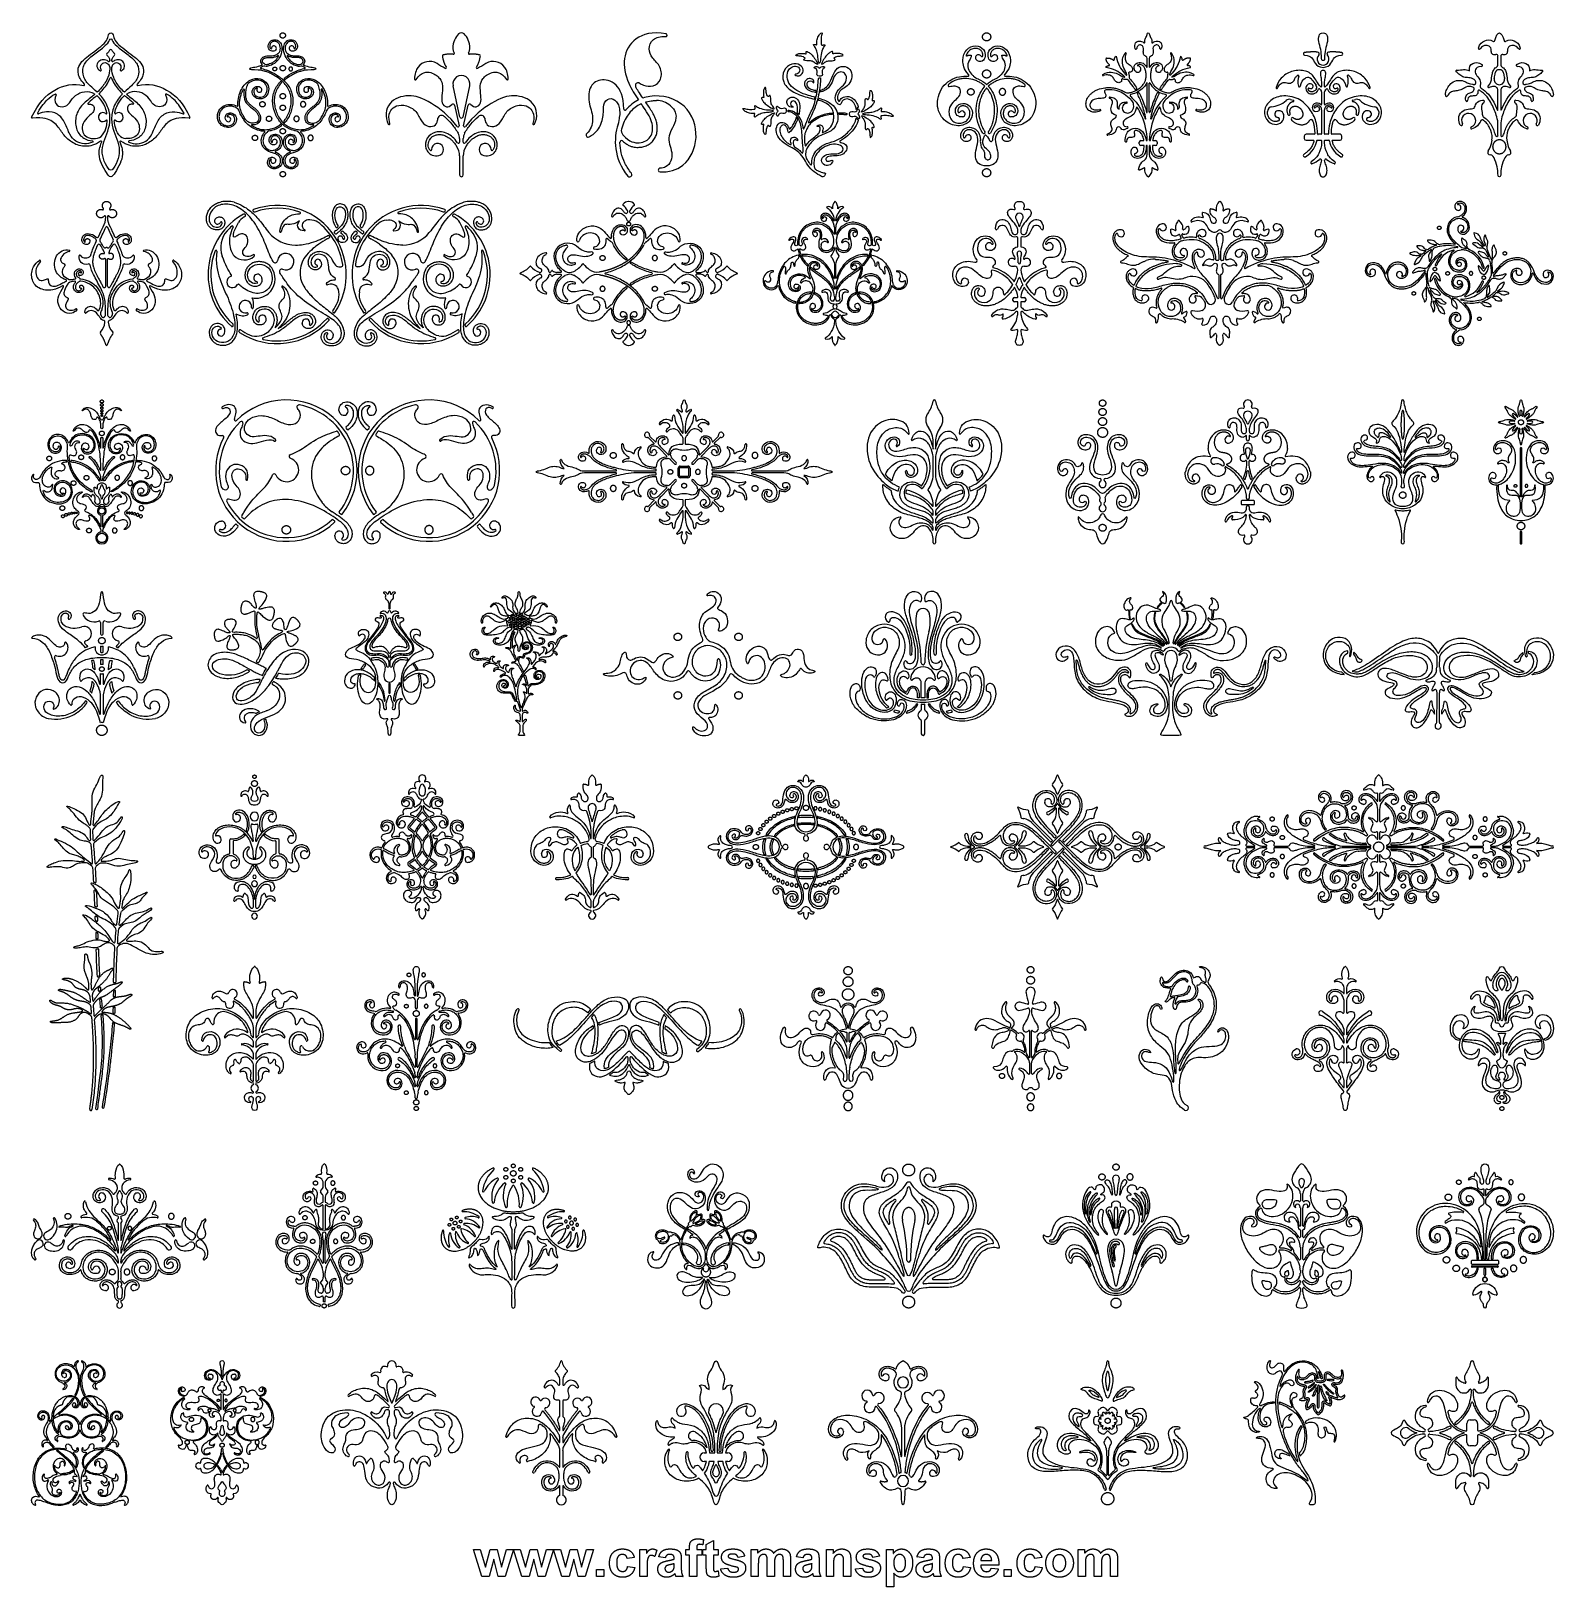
# Model space of a CAD drawing. Extents: x -103 to 101, y -110 to 99.
import ezdxf

# ---------------------------------------------------------------- set-up
doc = ezdxf.new("R2010")
doc.units = 0
doc.header["$MEASUREMENT"] = 0
doc.layers.add('LAYER_03', color=5, linetype='CONTINUOUS')

msp = doc.modelspace()

# ---------------------------------------------------------------- linework, layer by layer
at = {"layer": 'LAYER_03'}
for p, q in [((46.57, 93.98), (46.57, 95.14)), ((46.85, 95.14), (46.85, 93.98)), ((93.64, 94.35), (93.64, 95.45)), ((94.01, 95.45), (94.01, 94.35)), ((-45.66, 87.26), (-46.59, 91.45)), ((-44.36, 91.45), (-45.29, 87.26)), ((46.57, 87.9), (46.57, 91.81)), ((46.85, 87.9), (46.85, 91.81)), ((69.97, 90.65), (69.97, 88.98)), ((70.36, 88.98), (70.36, 90.65)), ((93.64, 88.25), (93.64, 90.86)), ((94.01, 90.86), (94.01, 88.25)), ((-102.34, 87.83), (-102.33, 87.85)), ((-82.7, 87.83), (-82.72, 87.85)), ((-46.39, 88.84), (-45.78, 86.1)), ((-45.17, 86.1), (-44.56, 88.84)), ((69.97, 88.23), (69.97, 85)), ((70.36, 85), (70.36, 88.23)), ((-55.29, 86.33), (-55.28, 86.32)), ((-35.66, 86.32), (-35.66, 86.33)), ((93.64, 84.84), (93.64, 86.24)), ((94.01, 86.24), (94.01, 84.84)), ((-45.72, 84.39), (-45.72, 83.89)), ((-45.23, 83.89), (-45.23, 84.39)), ((45.51, 83.66), (45.51, 83.9)), ((45.72, 84.12), (46.08, 84.12)), ((46.45, 84.12), (46.53, 84.12)), ((46.9, 84.12), (46.97, 84.12)), ((47.34, 84.12), (47.7, 84.12)), ((47.91, 83.9), (47.91, 83.66)), ((67.65, 84.72), (67.65, 84.39)), ((68.99, 84.95), (67.88, 84.95)), ((67.88, 84.16), (68.88, 84.16)), ((69.39, 84.16), (69.92, 84.16)), ((69.92, 84.95), (69.49, 84.95)), ((69.97, 84.1), (69.97, 83.8)), ((70.36, 83.8), (70.36, 84.1)), ((70.85, 84.95), (70.42, 84.95)), ((70.42, 84.16), (70.94, 84.16)), ((72.45, 84.95), (71.35, 84.95)), ((71.45, 84.16), (72.45, 84.16)), ((72.68, 84.39), (72.68, 84.72)), ((-45.72, 82.04), (-45.72, 79.49)), ((-45.23, 79.49), (-45.23, 82.04)), ((46.12, 83.45), (45.72, 83.45)), ((46.53, 83.45), (46.49, 83.45)), ((46.57, 82.26), (46.57, 83.41)), ((46.85, 83.41), (46.85, 82.26)), ((46.94, 83.45), (46.9, 83.45)), ((47.7, 83.45), (47.31, 83.45)), ((4.58, 72.49), (4.58, 71.58)), ((4.78, 71.58), (4.78, 72.49)), ((29.22, 69.92), (29.22, 70.98)), ((29.59, 70.98), (29.59, 69.92)), ((-93.2, 64.58), (-93.2, 68.15)), ((-92.97, 64.58), (-92.97, 68.15)), ((4.58, 67.46), (4.58, 65.65)), ((4.78, 65.65), (4.78, 67.46)), ((56.16, 68.54), (56.16, 68.11)), ((56.44, 68.11), (56.44, 68.54)), ((-32.14, 66.41), (-32.69, 66.41)), ((-32.69, 66.16), (-32.14, 66.16)), ((-13.91, 66.41), (-13.35, 66.41)), ((-13.35, 66.16), (-13.91, 66.16)), ((56.16, 66.08), (56.16, 62.97)), ((56.44, 62.97), (56.44, 66.08)), ((4.58, 64.47), (4.58, 64.22)), ((4.58, 63.17), (4.58, 62.77)), ((4.78, 64.22), (4.78, 64.47)), ((4.78, 62.77), (4.78, 63.17)), ((28.55, 62.66), (28.55, 62.87)), ((28.74, 63.06), (29.13, 63.06)), ((29.69, 63.06), (30.08, 63.06)), ((30.26, 62.87), (30.26, 62.66)), ((29.13, 62.47), (28.74, 62.47)), ((29.22, 61.92), (29.22, 62.38)), ((29.59, 62.38), (29.59, 61.92)), ((30.08, 62.47), (29.68, 62.47)), ((4.58, 60.09), (4.58, 59.91)), ((4.78, 59.91), (4.78, 60.09)), ((-19.63, 43.49), (-20.35, 44.22)), ((-20.16, 44.41), (-19.44, 43.68)), ((-15.84, 44.42), (-15.93, 44.54)), ((-15.71, 44.91), (-15.71, 45.3)), ((-15.71, 43.44), (-15.71, 44.03)), ((-15.44, 45.3), (-15.44, 44.91)), ((-15.44, 44.03), (-15.44, 43.44)), ((-15.23, 44.54), (-15.32, 44.42)), ((-11.72, 43.68), (-10.99, 44.41)), ((-10.8, 44.22), (-11.53, 43.49)), ((59.91, 43.97), (59.91, 44.43)), ((60.24, 44.43), (60.24, 43.97)), ((-17.9, 41.77), (-18.86, 42.73)), ((-18.68, 42.92), (-17.71, 41.96)), ((-13.44, 41.96), (-12.48, 42.92)), ((-12.29, 42.73), (-13.25, 41.77)), ((17.85, 42.68), (17.85, 43.67)), ((18.15, 43.67), (18.15, 42.68)), ((96.6, 42.78), (96.6, 36.3)), ((96.85, 36.3), (96.85, 42.78)), ((-28.95, 39.77), (-24.7, 39.77)), ((-21.97, 39.77), (-19.38, 39.77)), ((-17.39, 41.25), (-16.83, 40.69)), ((-16.64, 40.88), (-17.2, 41.44)), ((-16.36, 39.63), (-16.36, 40.15)), ((-16.18, 39.63), (-16.18, 40.15)), ((-16.1, 40.42), (-15.58, 40.42)), ((-16.1, 40.24), (-15.58, 40.24)), ((-15.58, 40.42), (-15.06, 40.42)), ((-15.58, 40.24), (-15.06, 40.24)), ((-14.97, 40.15), (-14.97, 39.63)), ((-14.79, 40.15), (-14.79, 39.63)), ((-13.96, 41.44), (-14.52, 40.88)), ((-14.33, 40.69), (-13.77, 41.25)), ((-11.77, 39.77), (-9.19, 39.77)), ((-6.46, 39.77), (-2.21, 39.77)), ((17.85, 39.27), (17.85, 41.3)), ((18.15, 41.3), (18.15, 39.27)), ((93.61, 40.88), (93.6, 40.86)), ((99.85, 40.86), (99.84, 40.88)), ((-24.7, 39.5), (-28.95, 39.5)), ((-19.38, 39.5), (-21.97, 39.5)), ((-16.83, 38.58), (-17.39, 38.01)), ((-17.2, 37.82), (-16.64, 38.39)), ((-16.36, 39.12), (-16.36, 39.63)), ((-16.18, 39.12), (-16.18, 39.63)), ((-15.58, 39.03), (-16.1, 39.03)), ((-15.58, 38.85), (-16.1, 38.85)), ((-15.06, 39.03), (-15.58, 39.03)), ((-15.06, 38.85), (-15.58, 38.85)), ((-14.97, 39.63), (-14.97, 39.12)), ((-14.79, 39.63), (-14.79, 39.12)), ((-14.52, 38.39), (-13.96, 37.82)), ((-13.77, 38.01), (-14.33, 38.58)), ((-9.19, 39.5), (-11.77, 39.5)), ((-2.21, 39.5), (-6.46, 39.5)), ((78.64, 39.09), (78.67, 39.07)), ((83.09, 39.09), (83.06, 39.07)), ((-20.35, 35.05), (-19.63, 35.78)), ((-19.44, 35.59), (-20.16, 34.86)), ((-18.86, 36.54), (-17.9, 37.5)), ((-17.71, 37.31), (-18.68, 36.35)), ((-15.71, 35.24), (-15.71, 35.83)), ((-15.44, 35.83), (-15.44, 35.24)), ((-12.48, 36.35), (-13.44, 37.31)), ((-13.25, 37.5), (-12.29, 36.54)), ((-10.99, 34.86), (-11.72, 35.59)), ((-11.53, 35.78), (-10.8, 35.05)), ((59.19, 35.71), (59.19, 35.34)), ((60.07, 35.79), (59.28, 35.79)), ((60.87, 35.79), (60.07, 35.79)), ((60.95, 35.34), (60.95, 35.71)), ((-93.82, 32.3), (-93.82, 33.72)), ((-93.62, 33.72), (-93.62, 32.3)), ((-15.93, 34.72), (-15.84, 34.85)), ((-15.71, 33.97), (-15.71, 34.36)), ((-15.44, 34.36), (-15.44, 33.97)), ((-15.32, 34.85), (-15.23, 34.72)), ((17.85, 35.08), (17.85, 35.17)), ((17.85, 33.91), (17.85, 34.22)), ((18.15, 35.17), (18.15, 35.08)), ((18.15, 34.22), (18.15, 33.91)), ((59.28, 35.25), (60.07, 35.25)), ((60.07, 35.25), (60.87, 35.25)), ((96.6, 35.43), (96.6, 34.76)), ((96.85, 34.76), (96.85, 35.43)), ((-93.82, 31.67), (-93.82, 31.77)), ((-93.62, 31.77), (-93.62, 31.67)), ((17.85, 32.84), (17.85, 33.06)), ((17.85, 31.89), (17.85, 32.07)), ((18.15, 33.06), (18.15, 32.84)), ((18.15, 32.07), (18.15, 31.89)), ((96.6, 31.53), (96.6, 30.09)), ((96.85, 30.09), (96.85, 31.53)), ((17.85, 30.11), (17.85, 30.48)), ((18.15, 30.48), (18.15, 30.11)), ((-55.22, 22.02), (-55.22, 21.35)), ((-55.02, 21.35), (-55.02, 22.02)), ((-93.9, 19.43), (-93.9, 17.92)), ((-93.54, 17.92), (-93.54, 19.43)), ((-39.16, 19.56), (-39.25, 19.62)), ((-39.25, 19.51), (-39.16, 19.56)), ((-39.16, 19.73), (-39.02, 19.81)), ((-39.02, 19.65), (-39.16, 19.73)), ((-39.16, 19.4), (-39.02, 19.48)), ((-39.02, 19.32), (-39.16, 19.4)), ((-39.08, 20.01), (-39.02, 19.97)), ((-39.02, 19.16), (-39.08, 19.12)), ((-39.02, 19.97), (-38.87, 20.05)), ((-39.02, 19.81), (-38.87, 19.73)), ((-38.87, 19.73), (-39.02, 19.65)), ((-39.02, 19.48), (-38.87, 19.4)), ((-38.87, 19.4), (-39.02, 19.32)), ((-38.87, 19.08), (-39.02, 19.16)), ((-38.87, 20.05), (-38.99, 20.12)), ((-38.99, 19.01), (-38.87, 19.08)), ((-38.87, 20.21), (-38.73, 20.13)), ((-38.87, 19.89), (-38.73, 19.97)), ((-38.73, 19.81), (-38.87, 19.89)), ((-38.87, 19.56), (-38.73, 19.65)), ((-38.73, 19.48), (-38.87, 19.56)), ((-38.73, 19.32), (-38.87, 19.24)), ((-38.87, 19.24), (-38.73, 19.16)), ((-38.73, 18.99), (-38.87, 18.91)), ((-38.59, 20.22), (-38.74, 20.3)), ((-38.74, 18.83), (-38.59, 18.91)), ((-38.73, 20.13), (-38.59, 20.22)), ((-38.73, 19.97), (-38.59, 19.89)), ((-38.59, 19.89), (-38.73, 19.81)), ((-38.73, 19.65), (-38.59, 19.56)), ((-38.59, 19.56), (-38.73, 19.48)), ((-38.59, 19.24), (-38.73, 19.32)), ((-38.73, 19.16), (-38.59, 19.24)), ((-38.59, 18.91), (-38.73, 18.99)), ((-38.59, 20.38), (-38.45, 20.3)), ((-38.59, 20.05), (-38.45, 20.13)), ((-38.45, 19.97), (-38.59, 20.05)), ((-38.59, 19.73), (-38.45, 19.81)), ((-38.45, 19.65), (-38.59, 19.73)), ((-38.45, 19.48), (-38.59, 19.4)), ((-38.59, 19.4), (-38.45, 19.32)), ((-38.45, 19.16), (-38.59, 19.08)), ((-38.59, 19.08), (-38.45, 18.99)), ((-38.45, 18.83), (-38.59, 18.75)), ((-38.45, 20.3), (-38.31, 20.38)), ((-38.45, 20.13), (-38.31, 20.05)), ((-38.31, 20.05), (-38.45, 19.97)), ((-38.45, 19.81), (-38.31, 19.73)), ((-38.31, 19.73), (-38.45, 19.65)), ((-38.31, 19.4), (-38.45, 19.48)), ((-38.45, 19.32), (-38.31, 19.4)), ((-38.31, 19.08), (-38.45, 19.16)), ((-38.45, 18.99), (-38.31, 19.08)), ((-38.31, 18.75), (-38.45, 18.83)), ((-38.31, 20.38), (-38.42, 20.44)), ((-38.31, 20.22), (-38.17, 20.3)), ((-38.17, 20.13), (-38.31, 20.22)), ((-38.31, 19.89), (-38.17, 19.97)), ((-38.17, 19.81), (-38.31, 19.89)), ((-38.17, 19.65), (-38.31, 19.56)), ((-38.31, 19.56), (-38.17, 19.48)), ((-38.17, 19.32), (-38.31, 19.24)), ((-38.31, 19.24), (-38.17, 19.16)), ((-38.31, 18.91), (-38.17, 18.99)), ((-38.17, 18.83), (-38.31, 18.91)), ((-38.23, 20.5), (-38.17, 20.46)), ((-38.17, 20.46), (-38.05, 20.53)), ((-38.17, 20.3), (-38.03, 20.22)), ((-38.03, 20.22), (-38.17, 20.13)), ((-38.17, 19.97), (-38.03, 19.89)), ((-38.03, 19.89), (-38.17, 19.81)), ((-38.03, 19.56), (-38.17, 19.65)), ((-38.17, 19.48), (-38.03, 19.56)), ((-38.03, 19.24), (-38.17, 19.32)), ((-38.17, 19.16), (-38.03, 19.24)), ((-38.17, 18.99), (-38.03, 18.91)), ((-38.03, 18.91), (-38.17, 18.83)), ((-38.03, 20.38), (-37.89, 20.46)), ((-37.89, 20.3), (-38.03, 20.38)), ((-38.03, 20.05), (-37.89, 20.13)), ((-37.89, 19.97), (-38.03, 20.05)), ((-37.89, 19.81), (-38.03, 19.73)), ((-38.03, 19.73), (-37.89, 19.65)), ((-37.89, 19.48), (-38.03, 19.4)), ((-38.03, 19.4), (-37.89, 19.32)), ((-38.03, 19.08), (-37.89, 19.16)), ((-37.89, 18.99), (-38.03, 19.08)), ((-37.89, 18.83), (-38.03, 18.75)), ((-37.89, 20.46), (-37.75, 20.38)), ((-37.75, 20.38), (-37.89, 20.3)), ((-37.89, 20.13), (-37.75, 20.05)), ((-37.75, 20.05), (-37.89, 19.97)), ((-37.75, 19.73), (-37.89, 19.81)), ((-37.89, 19.65), (-37.75, 19.73)), ((-37.75, 19.4), (-37.89, 19.48)), ((-37.89, 19.32), (-37.75, 19.4)), ((-37.89, 19.16), (-37.75, 19.08)), ((-37.75, 19.08), (-37.89, 18.99)), ((-37.75, 18.75), (-37.89, 18.83)), ((-37.73, 20.55), (-37.75, 20.54)), ((-37.75, 20.54), (-37.6, 20.46)), ((-37.75, 20.22), (-37.6, 20.3)), ((-37.6, 20.13), (-37.75, 20.22)), ((-37.6, 19.97), (-37.75, 19.89)), ((-37.75, 19.89), (-37.6, 19.81)), ((-37.6, 19.65), (-37.75, 19.56)), ((-37.75, 19.56), (-37.6, 19.48)), ((-37.75, 19.24), (-37.6, 19.32)), ((-37.6, 19.16), (-37.75, 19.24)), ((-37.75, 18.91), (-37.6, 18.99)), ((-37.6, 18.83), (-37.75, 18.91)), ((-37.6, 20.46), (-37.48, 20.53)), ((-37.6, 20.3), (-37.46, 20.22)), ((-37.46, 20.22), (-37.6, 20.13)), ((-37.46, 19.89), (-37.6, 19.97)), ((-37.6, 19.81), (-37.46, 19.89)), ((-37.46, 19.56), (-37.6, 19.65)), ((-37.6, 19.48), (-37.46, 19.56)), ((-37.6, 19.32), (-37.46, 19.24)), ((-37.46, 19.24), (-37.6, 19.16)), ((-37.6, 18.99), (-37.46, 18.91)), ((-37.46, 18.91), (-37.6, 18.83)), ((-37.32, 20.46), (-37.46, 20.38)), ((-37.46, 20.38), (-37.32, 20.3)), ((-37.32, 20.13), (-37.46, 20.05)), ((-37.46, 20.05), (-37.32, 19.97)), ((-37.32, 19.81), (-37.46, 19.73)), ((-37.46, 19.73), (-37.32, 19.65)), ((-37.46, 19.4), (-37.32, 19.48)), ((-37.32, 19.32), (-37.46, 19.4)), ((-37.46, 19.08), (-37.32, 19.16)), ((-37.32, 18.99), (-37.46, 19.08)), ((-37.32, 18.83), (-37.46, 18.75)), ((-37.18, 20.38), (-37.32, 20.46)), ((-37.32, 20.3), (-37.18, 20.38)), ((-37.18, 20.05), (-37.32, 20.13)), ((-37.32, 19.97), (-37.18, 20.05)), ((-37.18, 19.73), (-37.32, 19.81)), ((-37.32, 19.65), (-37.18, 19.73)), ((-37.32, 19.48), (-37.18, 19.4)), ((-37.18, 19.4), (-37.32, 19.32)), ((-37.32, 19.16), (-37.18, 19.08)), ((-37.18, 19.08), (-37.32, 18.99)), ((-37.18, 18.75), (-37.32, 18.83)), ((-37.18, 20.22), (-37.04, 20.3)), ((-37.04, 20.13), (-37.18, 20.22)), ((-37.04, 19.97), (-37.18, 19.89)), ((-37.18, 19.89), (-37.04, 19.81)), ((-37.18, 19.56), (-37.04, 19.65)), ((-37.04, 19.48), (-37.18, 19.56)), ((-37.18, 19.24), (-37.04, 19.32)), ((-37.04, 19.16), (-37.18, 19.24)), ((-37.04, 18.99), (-37.18, 18.91)), ((-37.18, 18.91), (-37.04, 18.83)), ((-37.04, 20.3), (-36.9, 20.22)), ((-36.9, 20.22), (-37.04, 20.13)), ((-36.9, 19.89), (-37.04, 19.97)), ((-37.04, 19.81), (-36.9, 19.89)), ((-37.04, 19.65), (-36.9, 19.56)), ((-36.9, 19.56), (-37.04, 19.48)), ((-37.04, 19.32), (-36.9, 19.24)), ((-36.9, 19.24), (-37.04, 19.16)), ((-36.9, 18.91), (-37.04, 18.99)), ((-37.04, 18.83), (-36.9, 18.91)), ((-36.9, 20.05), (-36.76, 20.13)), ((-36.76, 19.97), (-36.9, 20.05)), ((-36.9, 19.73), (-36.76, 19.81)), ((-36.76, 19.65), (-36.9, 19.73)), ((-36.76, 19.48), (-36.9, 19.4)), ((-36.9, 19.4), (-36.76, 19.32)), ((-36.76, 19.16), (-36.9, 19.08)), ((-36.9, 19.08), (-36.76, 18.99)), ((-36.76, 20.13), (-36.62, 20.05)), ((-36.62, 20.05), (-36.76, 19.97)), ((-36.76, 19.81), (-36.62, 19.73)), ((-36.62, 19.73), (-36.76, 19.65)), ((-36.62, 19.4), (-36.76, 19.48)), ((-36.76, 19.32), (-36.62, 19.4)), ((-36.62, 19.08), (-36.76, 19.16)), ((-36.76, 18.99), (-36.62, 19.08)), ((-36.48, 19.97), (-36.62, 19.89)), ((-36.62, 19.89), (-36.48, 19.81)), ((-36.62, 19.56), (-36.48, 19.65)), ((-36.48, 19.48), (-36.62, 19.56)), ((-36.48, 19.32), (-36.62, 19.24)), ((-36.62, 19.24), (-36.48, 19.16)), ((-36.34, 19.89), (-36.48, 19.97)), ((-36.48, 19.81), (-36.34, 19.89)), ((-36.48, 19.65), (-36.34, 19.56)), ((-36.34, 19.56), (-36.48, 19.48)), ((-36.34, 19.24), (-36.48, 19.32)), ((-36.48, 19.16), (-36.34, 19.24)), ((-36.27, 19.76), (-36.34, 19.73)), ((-36.34, 19.73), (-36.25, 19.68)), ((-36.25, 19.45), (-36.34, 19.4)), ((-36.34, 19.4), (-36.27, 19.37)), ((-72.98, 17.27), (-73.14, 17.38)), ((-72.93, 17.65), (-72.86, 17.36)), ((-38.42, 18.69), (-38.31, 18.75)), ((-38.23, 18.63), (-38.17, 18.67)), ((-38.17, 18.67), (-38.05, 18.6)), ((-38.03, 18.75), (-37.89, 18.67)), ((-37.89, 18.67), (-37.75, 18.75)), ((-37.75, 18.59), (-37.6, 18.67)), ((-37.73, 18.58), (-37.75, 18.59)), ((-37.6, 18.67), (-37.48, 18.6)), ((-37.46, 18.75), (-37.32, 18.67)), ((-37.32, 18.67), (-37.18, 18.75)), ((-93.9, 16.24), (-93.9, 15.42)), ((-93.54, 15.42), (-93.54, 16.24)), ((-72.23, 15.83), (-72.28, 16.06)), ((-71.74, 16.26), (-72.08, 15.8)), ((85.43, 14.92), (85.43, 13.41)), ((85.81, 13.41), (85.82, 14.92)), ((-93.9, 14.4), (-93.9, 13.78)), ((-93.9, 11.2), (-93.9, 12.56)), ((-93.54, 13.78), (-93.54, 14.4)), ((-93.54, 12.56), (-93.54, 11.2)), ((-55.22, 11.14), (-55.22, 10.03)), ((-55.02, 10.03), (-55.02, 11.14)), ((16.25, 9.3), (16.25, 11.32)), ((16.71, 11.32), (16.71, 9.3)), ((-93.9, 7.19), (-93.9, 9.36)), ((-93.54, 9.36), (-93.54, 7.19)), ((16.25, 8.44), (16.25, 7.71)), ((16.71, 7.71), (16.71, 8.44)), ((85.42, 9.5), (85.41, 5.98)), ((85.8, 5.98), (85.81, 9.5)), ((16.25, 6.26), (16.25, 4.5)), ((16.71, 4.5), (16.71, 6.26)), ((77.51, -4.53), (77.51, -3.58)), ((77.75, -3.58), (77.75, -4.53)), ((-50.83, -4.34), (-50.83, -4.42)), ((-50.83, -5.25), (-50.83, -5.53)), ((-50.61, -4.42), (-50.61, -4.34)), ((-50.61, -5.25), (-50.61, -5.53)), ((34.38, -6.09), (34.38, -5.55)), ((34.68, -5.55), (34.68, -6.09)), ((77.51, -7.21), (77.51, -5.66)), ((77.75, -5.66), (77.75, -7.21)), ((31.06, -7.44), (33.61, -10)), ((33.82, -9.79), (31.27, -7.23)), ((37.8, -7.23), (35.25, -9.79)), ((35.46, -10), (38.01, -7.44)), ((-76.56, -11.56), (-76.56, -9.76)), ((-76.4, -9.6), (-76.09, -9.6)), ((-76.09, -9.95), (-76.09, -11.6)), ((-70.08, -9.6), (-70.39, -9.6)), ((-70.39, -9.95), (-70.39, -11.6)), ((-69.92, -11.56), (-69.92, -9.76)), ((-28.07, -9.55), (-28.07, -8.47)), ((-27.77, -8.47), (-27.77, -9.55)), ((33.9, -10.08), (33.67, -10.31)), ((33.67, -10.4), (33.79, -10.53)), ((33.7, -10), (33.82, -9.87)), ((33.88, -10.53), (34.53, -9.87)), ((34.32, -9.66), (33.9, -10.08)), ((34.14, -9.47), (34.1, -9.43)), ((34.35, -9.35), (34.22, -9.47)), ((34.31, -9.22), (34.35, -9.26)), ((34.72, -9.97), (34.85, -9.84)), ((34.96, -10.29), (34.72, -10.05)), ((34.93, -9.84), (35.17, -10.08)), ((35.38, -10.71), (34.96, -10.29)), ((35.17, -10.08), (35.59, -10.5)), ((35.25, -9.87), (35.37, -10)), ((35.81, -10.27), (35.77, -10.31)), ((35.77, -10.4), (35.9, -10.53)), ((77.51, -9.63), (77.51, -8.79)), ((77.75, -8.79), (77.75, -9.63)), ((-33.75, -10.49), (-33.75, -10.46)), ((-28.07, -10.72), (-28.07, -12.07)), ((-27.77, -10.72), (-27.77, -12.07)), ((-22.09, -10.46), (-22.09, -10.49)), ((22.44, -10.59), (22.88, -10.59)), ((22.88, -10.83), (22.44, -10.83)), ((29.37, -10.56), (29.91, -10.56)), ((29.91, -10.86), (29.37, -10.86)), ((33.61, -11.42), (31.06, -13.98)), ((31.27, -14.19), (33.82, -11.63)), ((33.09, -10.89), (33.04, -10.94)), ((33.3, -11.02), (33.17, -10.89)), ((33.25, -11.15), (33.3, -11.11)), ((33.9, -11.34), (33.48, -10.92)), ((33.69, -10.71), (34.11, -11.13)), ((33.82, -11.55), (33.7, -11.42)), ((34.14, -11.58), (33.9, -11.34)), ((34.11, -11.13), (34.35, -11.37)), ((34.35, -11.45), (34.22, -11.58)), ((34.96, -11.13), (34.53, -11.55)), ((34.72, -12.07), (34.85, -11.95)), ((34.76, -12.2), (34.72, -12.16)), ((34.75, -11.76), (35.17, -11.34)), ((34.93, -11.95), (34.97, -11.99)), ((35.19, -10.89), (34.96, -11.13)), ((35.17, -11.34), (35.4, -11.11)), ((35.37, -11.42), (35.25, -11.55)), ((35.25, -11.63), (37.8, -14.19)), ((35.4, -11.02), (35.28, -10.89)), ((38.01, -13.98), (35.46, -11.42)), ((35.98, -10.53), (36.03, -10.48)), ((39.16, -10.56), (39.7, -10.56)), ((39.7, -10.86), (39.16, -10.86)), ((46.63, -10.59), (46.19, -10.59)), ((46.19, -10.83), (46.63, -10.83)), ((59.88, -10.59), (60.96, -10.59)), ((60.96, -10.83), (59.88, -10.83)), ((62.1, -10.59), (62.54, -10.59)), ((62.54, -10.83), (62.1, -10.83)), ((63.67, -10.59), (65.45, -10.59)), ((65.45, -10.83), (63.67, -10.83)), ((68.42, -10.59), (69.03, -10.59)), ((69.03, -10.83), (68.42, -10.83)), ((70.9, -10.59), (71.8, -10.59)), ((71.8, -10.83), (70.9, -10.83)), ((72.99, -10.59), (76.55, -10.59)), ((76.55, -10.83), (72.99, -10.83)), ((77.51, -12.63), (77.51, -11.79)), ((77.75, -11.79), (77.75, -12.63)), ((78.71, -10.59), (82.27, -10.59)), ((82.27, -10.83), (78.71, -10.83)), ((83.46, -10.59), (84.36, -10.59)), ((84.36, -10.83), (83.46, -10.83)), ((86.23, -10.59), (86.84, -10.59)), ((86.84, -10.83), (86.23, -10.83)), ((89.81, -10.59), (91.59, -10.59)), ((91.59, -10.83), (89.81, -10.83)), ((92.72, -10.59), (93.16, -10.59)), ((93.16, -10.83), (92.72, -10.83)), ((94.3, -10.59), (95.38, -10.59)), ((95.38, -10.83), (94.3, -10.83)), ((77.51, -15.76), (77.51, -14.21)), ((77.75, -14.21), (77.75, -15.76)), ((-50.83, -16.06), (-50.83, -16.21)), ((-50.61, -16.21), (-50.61, -16.06)), ((-28.07, -16.29), (-28.07, -17.1)), ((-27.77, -16.29), (-27.77, -17.1)), ((34.38, -15.87), (34.38, -15.33)), ((34.68, -15.33), (34.68, -15.87)), ((-73.37, -18.74), (-73.37, -18.2)), ((-73.1, -18.2), (-73.1, -18.74)), ((-28.07, -18.78), (-28.07, -18.05)), ((-27.77, -18.05), (-27.77, -18.78)), ((77.51, -17.84), (77.51, -16.89)), ((77.75, -16.89), (77.75, -17.84)), ((-28.07, -19.41), (-28.07, -19.27)), ((-27.77, -19.27), (-27.77, -19.41)), ((-51.65, -30.66), (-51.65, -30.22)), ((-51.41, -30.22), (-51.41, -30.66)), ((73, -30.32), (73, -29.75)), ((73.29, -29.75), (73.29, -30.32)), ((-73.36, -33.59), (-73.36, -32.82)), ((-73.06, -32.82), (-73.06, -33.59)), ((-51.65, -32.31), (-51.65, -31.36)), ((-51.41, -31.36), (-51.41, -32.31)), ((73, -32.9), (73, -31.57)), ((73.29, -31.57), (73.29, -32.9)), ((-73.36, -36.23), (-73.36, -35.17)), ((-73.06, -35.17), (-73.06, -36.23)), ((-51.65, -33.82), (-51.65, -36.49)), ((-51.41, -36.49), (-51.41, -33.82)), ((30.77, -35.38), (30.77, -38.95)), ((31.05, -38.95), (31.05, -35.38)), ((73, -35.86), (73, -35.46)), ((73.29, -35.46), (73.29, -35.86)), ((-73.36, -37.52), (-73.36, -36.97)), ((-73.06, -36.97), (-73.06, -37.52)), ((6.28, -36.82), (6.28, -35.65)), ((6.57, -36.82), (6.57, -35.65)), ((73, -36.96), (73, -36.77)), ((73.29, -36.77), (73.29, -36.96)), ((-73.36, -39.13), (-73.36, -38.6)), ((-73.06, -38.6), (-73.06, -39.13)), ((-51.65, -39.1), (-51.65, -40.22)), ((-51.41, -40.22), (-51.41, -39.1)), ((6.28, -39.01), (6.28, -38.1)), ((6.57, -39.01), (6.57, -38.1)), ((30.77, -39.67), (30.77, -41.11)), ((31.05, -41.11), (31.05, -39.67)), ((67.43, -38.34), (67.45, -38.24)), ((73, -39.58), (73, -38.02)), ((73.29, -38.02), (73.29, -39.58)), ((78.84, -38.24), (78.86, -38.34)), ((-73.36, -42.02), (-73.36, -39.94)), ((-73.06, -39.94), (-73.06, -42.02)), ((-51.65, -41.48), (-51.65, -41.62)), ((-51.41, -41.62), (-51.41, -41.48)), ((6.28, -41.93), (6.28, -41.22)), ((6.57, -41.93), (6.57, -41.22)), ((-51.65, -42.64), (-51.65, -42.8)), ((-51.41, -42.8), (-51.41, -42.64)), ((73, -42.95), (73, -42.53)), ((73.29, -42.53), (73.29, -42.95)), ((-64.02, -56.22), (-64.02, -55.85)), ((-63.75, -55.85), (-63.75, -56.22)), ((-64.37, -56.9), (-64.12, -56.55)), ((-64.12, -57.37), (-64.37, -57.02)), ((-64.02, -58.35), (-64.02, -57.7)), ((-63.75, -57.7), (-63.75, -58.35)), ((-63.65, -56.55), (-63.4, -56.9)), ((-63.4, -57.02), (-63.65, -57.37)), ((67.12, -57.2), (67.12, -58.21)), ((67.46, -58.21), (67.46, -57.2)), ((91.79, -57.47), (91.79, -56.76)), ((91.79, -58.48), (91.79, -58.13)), ((91.98, -56.76), (91.98, -57.47)), ((91.98, -58.13), (91.98, -58.48)), ((-91.48, -60.48), (-91.48, -60.38)), ((-91.19, -60.38), (-91.19, -60.48)), ((-64.02, -61.93), (-64.02, -58.85)), ((-63.75, -58.85), (-63.75, -61.93)), ((67.12, -59.13), (67.12, -61.55)), ((67.46, -61.55), (67.46, -59.13)), ((-91.48, -63.44), (-91.48, -61.26)), ((-91.19, -61.26), (-91.19, -63.44)), ((67.12, -62.13), (67.12, -63.04)), ((67.46, -63.04), (67.46, -62.13)), ((-64.02, -63.98), (-64.02, -66.53)), ((-63.75, -66.53), (-63.75, -63.98)), ((67.12, -64.41), (67.12, -66.02)), ((67.46, -66.02), (67.46, -64.41)), ((-91.48, -65.15), (-91.48, -64.97)), ((-91.48, -66.48), (-91.48, -66.41)), ((-91.19, -64.97), (-91.19, -65.15)), ((-91.19, -66.41), (-91.19, -66.48)), ((36.2, -66.48), (36.31, -66.55)), ((36.49, -66.44), (36.48, -66.38)), ((48.28, -66.38), (48.27, -66.44)), ((48.45, -66.55), (48.56, -66.48)), ((90.08, -66.64), (90.08, -66.27)), ((90.18, -66.17), (93.59, -66.17)), ((93.59, -66.74), (90.18, -66.74)), ((90.88, -66.08), (90.95, -66.08)), ((91.48, -66.08), (91.55, -66.08)), ((91.92, -66.08), (91.85, -66.08)), ((92.29, -66.08), (92.22, -66.08)), ((92.89, -66.08), (92.83, -66.08)), ((93.69, -66.27), (93.69, -66.64)), ((-91.48, -68.6), (-91.48, -67.73)), ((-91.19, -67.73), (-91.19, -68.6)), ((-64.12, -68.79), (-64.37, -69.14)), ((-64.02, -67.87), (-64.02, -68.46)), ((-63.75, -68.46), (-63.75, -67.87)), ((-63.4, -69.14), (-63.65, -68.79)), ((67.12, -67.49), (67.12, -67.91)), ((67.46, -67.91), (67.46, -67.49)), ((90.18, -66.93), (91.89, -66.93)), ((91.89, -67.13), (90.18, -67.13)), ((90.94, -67.23), (90.87, -67.23)), ((91.79, -68.14), (91.79, -67.29)), ((91.85, -67.23), (91.92, -67.23)), ((91.89, -66.93), (93.59, -66.93)), ((93.59, -67.13), (91.89, -67.13)), ((91.98, -67.29), (91.98, -68.14)), ((92.84, -67.23), (92.9, -67.23)), ((-64.37, -69.26), (-64.12, -69.61)), ((-64.02, -69.94), (-64.02, -70.32)), ((-63.75, -70.32), (-63.75, -69.94)), ((-63.65, -69.61), (-63.4, -69.26)), ((67.12, -68.99), (67.12, -69.15)), ((67.12, -69.95), (67.12, -70.42)), ((67.46, -69.15), (67.46, -68.99)), ((67.46, -70.42), (67.46, -69.95)), ((-91.48, -71.76), (-91.48, -71.69)), ((-91.19, -71.69), (-91.19, -71.76)), ((-64.02, -71.12), (-64.02, -71.7)), ((-63.75, -71.7), (-63.75, -71.12)), ((-32.25, -82.81), (-32.25, -82.32)), ((-31.87, -82.32), (-31.87, -82.81)), ((-77.7, -83.68), (-77.7, -83.83)), ((-77.7, -86.15), (-77.7, -84.21)), ((-77.45, -83.83), (-77.45, -83.68)), ((-77.45, -84.21), (-77.45, -86.15)), ((-55.17, -85.72), (-55.39, -85.5)), ((-54.22, -85.5), (-54.44, -85.72)), ((-32.25, -87.05), (-32.25, -85.12)), ((-31.87, -85.12), (-31.87, -87.05)), ((39.65, -87.17), (39.98, -87.1)), ((40.08, -86.92), (39.98, -86.6)), ((40.94, -86.05), (41.16, -86.3)), ((41.37, -86.3), (41.59, -86.05)), ((42.55, -86.6), (42.45, -86.92)), ((42.55, -87.1), (42.88, -87.17)), ((89.91, -87.61), (90.18, -87.61)), ((90.18, -87.61), (90.45, -87.61)), ((-32.25, -88.98), (-32.25, -88.92)), ((-31.87, -88.92), (-31.87, -88.98)), ((13.63, -92.46), (13.63, -88.71)), ((13.98, -88.71), (13.98, -92.46)), ((39.98, -88.35), (39.65, -88.28)), ((39.98, -88.85), (40.08, -88.53)), ((41.16, -89.15), (40.94, -89.4)), ((41.59, -89.4), (41.37, -89.15)), ((42.45, -88.53), (42.55, -88.85)), ((42.88, -88.28), (42.55, -88.35)), ((89.45, -89), (89.45, -88.07)), ((89.45, -90.64), (89.45, -89.7)), ((90.91, -88.07), (90.91, -89)), ((90.91, -89.7), (90.91, -90.64)), ((-55.19, -90.03), (-55.14, -89.89)), ((-54.47, -89.89), (-54.42, -90.03)), ((-32.25, -90.6), (-32.25, -90.05)), ((-32.25, -93.89), (-32.25, -91.71)), ((-31.87, -90.05), (-31.87, -90.6)), ((-31.87, -91.71), (-31.87, -93.89)), ((90.18, -91.09), (89.91, -91.09)), ((90.45, -91.09), (90.18, -91.09)), ((-12.9, -92.04), (-12.58, -92.04)), ((-12.59, -93.18), (-12.9, -93.18)), ((-11.53, -93.18), (-12.22, -93.18)), ((-12.18, -92.04), (-11.45, -92.04)), ((-11.15, -92.04), (-10.42, -92.04)), ((-10.38, -93.18), (-11.07, -93.18)), ((-10.02, -92.04), (-9.7, -92.04)), ((-9.7, -93.18), (-10.01, -93.18)), ((-32.25, -97.69), (-32.25, -96.49)), ((-31.87, -96.49), (-31.87, -97.69)), ((-12.97, -103.69), (-13.08, -104.37)), ((-12.6, -104.34), (-11.64, -103.79)), ((-12.6, -105.02), (-12.6, -104.34)), ((-11.64, -103.79), (-11.64, -105.02)), ((-42.71, -108.63), (-43.86, -105.02)), ((-43.86, -105.02), (-42.93, -105.02)), ((-42.93, -105.02), (-42.24, -107.39)), ((-42.24, -107.39), (-41.6, -105.02)), ((-41.13, -106.31), (-41.76, -108.63)), ((-41.6, -105.02), (-40.67, -105.02)), ((-40.52, -108.63), (-41.13, -106.31)), ((-40.67, -105.02), (-40.08, -107.39)), ((-40.08, -107.39), (-39.4, -105.02)), ((-38.46, -105.02), (-39.61, -108.63)), ((-39.4, -105.02), (-38.46, -105.02)), ((-37.34, -108.63), (-38.49, -105.02)), ((-38.49, -105.02), (-37.56, -105.02)), ((-37.56, -105.02), (-36.87, -107.39)), ((-36.87, -107.39), (-36.23, -105.02)), ((-35.76, -106.31), (-36.39, -108.63)), ((-36.23, -105.02), (-35.3, -105.02)), ((-35.15, -108.63), (-35.76, -106.31)), ((-35.3, -105.02), (-34.71, -107.39)), ((-34.71, -107.39), (-34.03, -105.02)), ((-33.09, -105.02), (-34.24, -108.63)), ((-34.03, -105.02), (-33.09, -105.02)), ((-31.97, -108.63), (-33.12, -105.02)), ((-33.12, -105.02), (-32.19, -105.02)), ((-32.19, -105.02), (-31.5, -107.39)), ((-31.5, -107.39), (-30.86, -105.02)), ((-30.39, -106.31), (-31.02, -108.63)), ((-30.86, -105.02), (-29.93, -105.02)), ((-29.78, -108.63), (-30.39, -106.31)), ((-29.93, -105.02), (-29.34, -107.39)), ((-29.34, -107.39), (-28.66, -105.02)), ((-27.72, -105.02), (-28.87, -108.63)), ((-28.66, -105.02), (-27.72, -105.02)), ((-22.26, -106.07), (-23.22, -106.23)), ((-21.52, -108.63), (-21.52, -105.02)), ((-21.52, -105.02), (-20.62, -105.02)), ((-20.62, -105.02), (-20.62, -105.53)), ((-19.23, -105.11), (-19.53, -105.95)), ((-18.12, -106.13), (-18.99, -106.01)), ((-16.92, -106.29), (-16.92, -106.19)), ((-15.96, -106.32), (-15.96, -107.44)), ((-15.34, -105.76), (-15.34, -105.02)), ((-15.34, -105.02), (-14.85, -105.02)), ((-14.85, -105.76), (-15.34, -105.76)), ((-14.85, -105.02), (-14.85, -104.75)), ((-14.85, -108.63), (-14.85, -105.76)), ((-13.89, -104.77), (-13.89, -105.02)), ((-13.89, -105.02), (-13.22, -105.02)), ((-13.22, -105.76), (-13.89, -105.76)), ((-13.89, -105.76), (-13.89, -108.63)), ((-13.22, -105.02), (-13.22, -105.76)), ((-13.06, -105.76), (-13.06, -105.02)), ((-13.06, -105.02), (-12.6, -105.02)), ((-12.6, -105.76), (-13.06, -105.76)), ((-12.6, -107.35), (-12.6, -105.76)), ((-11.64, -105.02), (-10.99, -105.02)), ((-10.99, -105.76), (-11.64, -105.76)), ((-11.64, -105.76), (-11.64, -107.25)), ((-10.99, -105.02), (-10.99, -105.76)), ((-7.44, -105.92), (-8.34, -106.07)), ((-6.58, -108.63), (-6.58, -105.02)), ((-6.58, -105.02), (-5.72, -105.02)), ((-5.72, -105.02), (-5.72, -105.51)), ((-1.3, -106.32), (-1.3, -108.63)), ((0.37, -106.13), (-0.5, -106.01)), ((1.57, -106.29), (1.57, -106.19)), ((2.53, -106.32), (2.53, -107.44)), ((3.51, -108.63), (3.51, -105.02)), ((3.51, -105.02), (4.41, -105.02)), ((4.41, -105.02), (4.41, -105.55)), ((6.78, -106.38), (6.78, -108.63)), ((10.64, -105.92), (9.75, -106.07)), ((11.6, -110.02), (11.6, -105.02)), ((11.6, -105.02), (12.49, -105.02)), ((12.49, -105.02), (12.49, -105.55)), ((16.54, -106.13), (15.67, -106.01)), ((17.74, -106.29), (17.74, -106.19)), ((18.7, -106.32), (18.7, -107.44)), ((22.8, -106.07), (21.85, -106.23)), ((32.43, -106.07), (31.48, -106.23)), ((37.31, -108.63), (37.31, -105.02)), ((37.31, -105.02), (38.17, -105.02)), ((38.17, -105.02), (38.17, -105.51)), ((42.59, -106.32), (42.59, -108.63)), ((-27.32, -108.63), (-27.32, -107.68)), ((-27.32, -107.68), (-26.36, -107.68)), ((-26.36, -107.68), (-26.36, -108.63)), ((-23.15, -107.28), (-22.2, -107.4)), ((-20.56, -107.52), (-20.56, -108.63)), ((-16.92, -107.1), (-16.92, -106.9)), ((-11.01, -107.86), (-10.93, -108.59)), ((-10.68, -107.61), (-9.73, -107.49)), ((-5.62, -106.88), (-5.62, -108.63)), ((-4.42, -108.63), (-4.42, -106.65)), ((-3.46, -106.9), (-3.46, -108.63)), ((-2.26, -108.63), (-2.26, -106.57)), ((1.57, -107.1), (1.57, -106.9)), ((4.47, -107), (4.47, -108.63)), ((5.83, -108.63), (5.83, -106.79)), ((7.4, -107.61), (8.36, -107.49)), ((12.56, -108.2), (12.56, -110.02)), ((17.74, -107.1), (17.74, -106.9)), ((21.91, -107.28), (22.87, -107.4)), ((26.66, -107.09), (24.22, -107.09)), ((24.24, -106.5), (25.7, -106.5)), ((25.64, -107.49), (26.6, -107.61)), ((27.37, -108.63), (27.37, -107.68)), ((27.37, -107.68), (28.33, -107.68)), ((28.33, -107.68), (28.33, -108.63)), ((31.54, -107.28), (32.49, -107.4)), ((38.27, -106.88), (38.27, -108.63)), ((39.47, -108.63), (39.47, -106.65)), ((40.43, -106.9), (40.43, -108.63)), ((41.63, -108.63), (41.63, -106.57)), ((-41.76, -108.63), (-42.71, -108.63)), ((-39.61, -108.63), (-40.52, -108.63)), ((-36.39, -108.63), (-37.34, -108.63)), ((-34.24, -108.63), (-35.15, -108.63)), ((-31.02, -108.63), (-31.97, -108.63)), ((-28.87, -108.63), (-29.78, -108.63)), ((-26.36, -108.63), (-27.32, -108.63)), ((-20.56, -108.63), (-21.52, -108.63)), ((-15.72, -108.63), (-16.67, -108.63)), ((-13.89, -108.63), (-14.85, -108.63)), ((-5.62, -108.63), (-6.58, -108.63)), ((-3.46, -108.63), (-4.42, -108.63)), ((-1.3, -108.63), (-2.26, -108.63)), ((2.77, -108.63), (1.82, -108.63)), ((4.47, -108.63), (3.51, -108.63)), ((6.78, -108.63), (5.83, -108.63)), ((12.56, -110.02), (11.6, -110.02)), ((18.95, -108.63), (17.99, -108.63)), ((28.33, -108.63), (27.37, -108.63)), ((38.27, -108.63), (37.31, -108.63)), ((40.43, -108.63), (39.47, -108.63)), ((42.59, -108.63), (41.63, -108.63))]:
    msp.add_line(p, q, dxfattribs=at)
for centre, radius, start, end in [((-18.05, 98.26), 0.2, 263.2621, 79.3659), ((-70.99, 96.44), 0.0367, 229.6309, 7.7603), ((-70.63, 96.5), 0.33, 336.8635, 188.5935), ((-70.4, 96.36), 0.632, 314.2741, 354.6835), ((-68.48, 96.36), 0.632, 185.3165, 225.7259), ((-68.25, 96.5), 0.33, 351.4065, 203.1365), ((-67.89, 96.44), 0.0367, 172.2397, 310.3691), ((45.06, 96.47), 0.0958, 200.9621, 354.8562), ((46.16, 97.28), 0.0712, 227.4313, 2.3911), ((47.26, 97.28), 0.0712, 177.6089, 312.5687), ((48.36, 96.47), 0.0958, 185.1438, 339.0379), ((91.14, 96.49), 0.128, 161.9191, 321.1984), ((93.04, 97.58), 0.174, 237.4076, 346.2046), ((94.62, 97.58), 0.174, 193.7954, 302.5924), ((96.52, 96.49), 0.128, 218.8016, 18.0809), ((-92.76, 94.8), 0.0936, 233.7922, 2.6098), ((-92.28, 94.8), 0.0936, 177.3902, 306.2078), ((-72.26, 94.31), 0.0754, 293.9347, 45.3499), ((-71.59, 94.79), 0.49, 237.8102, 279.7071), ((-70.07, 95.47), 0.0578, 332.7888, 121.9817), ((-68.81, 95.47), 0.0578, 58.0183, 207.2112), ((-67.29, 94.79), 0.49, 260.2929, 302.1898), ((-66.62, 94.31), 0.0754, 134.6501, 246.0653), ((-47.9, 95.49), 0.123, 100.6197, 188.9786), ((-47.6, 93.92), 0.123, 247.7225, 36.6063), ((-46.53, 95.81), 0.123, 259.2085, 27.3929), ((-44.41, 95.81), 0.123, 152.6071, 280.7915), ((-43.35, 93.92), 0.123, 143.3937, 292.2775), ((-43.04, 95.49), 0.123, 351.0214, 79.3803), ((22.32, 95.51), 0.0567, 161.9612, 303.9815), ((24.13, 94.19), 1.63, 164.0272, 224.8476), ((23.92, 95.23), 0.399, 30.443, 210.443), ((24.38, 95.5), 0.13, 210.443, 353.7172), ((25.66, 95.5), 0.13, 186.2828, 329.557), ((26.11, 95.23), 0.399, 329.557, 149.557), ((25.9, 94.19), 1.63, 315.1524, 15.9728), ((27.71, 95.51), 0.0567, 236.0185, 18.0388), ((41.09, 93.97), 0.0712, 131.4522, 261.7417), ((41.1, 95.11), 0.0712, 98.4572, 186.0659), ((41.44, 94.26), 0.0712, 276.5338, 51.4051), ((42.08, 94.96), 0.0712, 232.0549, 353.7451), ((43.66, 95.8), 0.0805, 333.5632, 144.7967), ((45.31, 93.7), 0.421, 232.884, 85.6986), ((45.34, 94.19), 0.0712, 116.6009, 265.6986), ((46.28, 95.14), 0.291, 0, 65.8324), ((46.53, 93.98), 0.0427, 205.6592, 0), ((47.14, 95.14), 0.291, 114.1676, 180), ((46.9, 93.98), 0.0427, 180, 334.3408), ((48.12, 93.7), 0.421, 94.3014, 307.116), ((48.08, 94.19), 0.0712, 274.3014, 63.3991), ((49.76, 95.8), 0.0805, 35.2033, 206.4368), ((51.34, 94.96), 0.0712, 186.2549, 307.9451), ((51.98, 94.26), 0.0712, 128.5949, 263.4662), ((52.32, 95.11), 0.0712, 353.9341, 81.5428), ((52.33, 93.97), 0.0712, 278.2583, 48.5478), ((67.7, 95.74), 0.176, 99.4625, 267.5783), ((70.17, 95.03), 0.791, 137.2903, 270), ((69.4, 95.74), 0.251, 317.2903, 85.9672), ((70.17, 95.03), 0.791, 270, 42.7097), ((70.93, 95.74), 0.251, 94.0328, 222.7097), ((72.63, 95.74), 0.176, 272.4217, 80.5375), ((91.41, 94.21), 0.146, 270, 55.6479), ((93.43, 95.45), 0.216, 359.9999, 107.1935), ((93.17, 94.35), 0.47, 299.0761, 0.0001), ((94.22, 95.45), 0.216, 72.8065, 180.0001), ((94.48, 94.35), 0.47, 179.9999, 240.9239), ((96.24, 94.21), 0.146, 124.3521, 270), ((-93.88, 93.57), 0.0936, 251.3076, 31.2601), ((-92.52, 92.52), 0.0936, 19.7491, 160.2509), ((-91.16, 93.57), 0.0936, 148.7399, 288.6924), ((-72.39, 93.85), 0.0576, 113.3965, 256.6646), ((-69.72, 91.95), 0.0734, 48.7975, 136.3643), ((-69.66, 91.9), 0.0734, 316.3366, 47.8914), ((-69.2, 92.42), 0.0734, 128.3102, 227.8944), ((-69.14, 92.37), 0.0734, 227.0841, 308.2511), ((-66.49, 93.85), 0.0576, 283.3354, 66.6035), ((-51.64, 92.36), 0.123, 177.4832, 326.3768), ((-45.47, 91.7), 1.14, 347.5015, 192.4985), ((-39.3, 92.36), 0.123, 213.6232, 2.5168), ((22.52, 92.87), 0.13, 264.7769, 42.5898), ((24.79, 94.5), 2.31, 228.7831, 246.6064), ((25.24, 94.5), 2.31, 293.3936, 311.2169), ((27.52, 92.87), 0.13, 137.4102, 275.2231), ((40.66, 92.9), 0.0805, 122.7126, 293.946), ((43.24, 92.27), 0.112, 69.1826, 186.6638), ((43.53, 92.64), 0.0427, 256.7696, 48.718), ((43.8, 92.91), 0.0427, 224.4069, 10.2526), ((43.84, 92.09), 0.214, 42.454, 98.7059), ((44.18, 93.19), 0.112, 80.8455, 198.3266), ((44.34, 92.61), 0.214, 170.3852, 222.8686), ((49.25, 93.19), 0.112, 341.6734, 99.1545), ((49.09, 92.61), 0.214, 317.1314, 9.6148), ((49.58, 92.09), 0.214, 81.2941, 137.546), ((49.63, 92.91), 0.0427, 169.7474, 315.5931), ((49.9, 92.64), 0.0427, 131.282, 283.2304), ((50.19, 92.27), 0.112, 353.3362, 110.8174), ((52.77, 92.9), 0.0805, 246.054, 57.2874), ((66.82, 92.79), 0.0964, 337.6028, 122.1697), ((68.13, 91.99), 0.604, 39.132, 116.1008), ((72.2, 91.99), 0.604, 63.8992, 140.868), ((73.51, 92.79), 0.0964, 57.8303, 202.3972), ((88.11, 93.43), 0.131, 91.2466, 236.9949), ((90.41, 91.91), 0.276, 253.5902, 21.8781), ((93.83, 92.3), 0.688, 173.459, 270), ((93.83, 92.3), 0.688, 270, 6.541), ((97.24, 91.91), 0.276, 158.1219, 286.4098), ((99.55, 93.43), 0.131, 303.0051, 88.7534), ((-99.95, 90.27), 0.0936, 330.5786, 118.8834), ((-96.13, 91.6), 0.0936, 255.5825, 41.6857), ((-88.91, 91.6), 0.0936, 138.3143, 284.4175), ((-85.09, 90.27), 0.0936, 61.1166, 209.4214), ((-74.67, 90.96), 0.0641, 348.5664, 149.7361), ((-73.54, 91.26), 0.732, 126.9075, 162.8844), ((-72.58, 90.92), 0.33, 146.8458, 34.196), ((-72.88, 91.12), 0.0367, 326.8458, 98.5099), ((-66.3, 90.92), 0.33, 145.804, 33.1542), ((-66, 91.12), 0.0367, 81.4901, 213.1542), ((-65.34, 91.26), 0.732, 17.1156, 53.0925), ((-64.21, 90.96), 0.0641, 30.2639, 191.4336), ((-21.77, 91.52), 0.359, 64.3598, 209.1202), ((19.99, 91.51), 0.156, 130.04, 277.1211), ((30.05, 91.51), 0.156, 262.8789, 49.96), ((41.08, 90.66), 0.266, 95.2841, 216.8546), ((41.52, 89.86), 0.0801, 93.7139, 256.8115), ((43.97, 91.34), 0.824, 238.5933, 281.1796), ((44.38, 90.16), 0.126, 103.0641, 228.4805), ((44.97, 91.03), 0.0712, 211.1227, 296.2696), ((45.1, 91.09), 0.0712, 299.4305, 31.066), ((45.32, 90.4), 0.0712, 116.8804, 207.1258), ((45.44, 90.47), 0.0712, 27.1301, 119.4007), ((46.53, 91.81), 0.0427, 0, 154.8577), ((46.9, 91.81), 0.0427, 25.1423, 180), ((47.98, 90.47), 0.0712, 60.5993, 152.8699), ((48.1, 90.4), 0.0712, 332.8742, 63.1196), ((48.32, 91.09), 0.0712, 148.934, 240.5695), ((48.45, 91.03), 0.0712, 243.7304, 328.8773), ((49.04, 90.16), 0.126, 311.5195, 76.9359), ((49.46, 91.34), 0.824, 258.8204, 301.4067), ((51.91, 89.86), 0.0801, 283.1885, 86.2861), ((52.34, 90.66), 0.266, 323.1454, 84.7159), ((63.96, 91.19), 0.0998, 162.394, 335.8694), ((67, 91.45), 0.132, 196.6817, 353.482), ((68.25, 91.07), 0.0964, 50.2886, 190.519), ((68.52, 91.39), 0.314, 230.2886, 65.8224), ((68.85, 91.26), 0.47, 330.7855, 39.0433), ((69.65, 90.97), 0.0836, 47.7558, 156.1493), ((69.63, 90.65), 0.341, 0.0034, 48.5037), ((69.92, 91.36), 0.0578, 224.4165, 0.4136), ((70.42, 91.36), 0.0578, 179.5864, 315.5835), ((70.7, 90.65), 0.341, 131.4963, 179.9966), ((70.68, 90.97), 0.0836, 23.8507, 132.2442), ((71.48, 91.26), 0.47, 140.9567, 209.2145), ((71.82, 91.39), 0.314, 114.1776, 309.7114), ((72.08, 91.07), 0.0964, 349.481, 129.7114), ((73.34, 91.45), 0.132, 186.518, 343.3183), ((76.38, 91.19), 0.0998, 204.1306, 17.606), ((86.75, 90.21), 0.175, 173.9702, 341.5462), ((89.74, 90.44), 0.946, 77.137, 127.4439), ((90.18, 91.02), 0.276, 330.7606, 72.9826), ((91.09, 90.74), 0.147, 57.3777, 173.5001), ((91.55, 91.42), 0.313, 165.7622, 237.1844), ((92.4, 91.33), 0.123, 131.671, 292.2571), ((93.12, 90.86), 0.52, 360, 97.3133), ((94.53, 90.86), 0.52, 82.6867, 180), ((95.25, 91.33), 0.123, 247.7429, 48.329), ((96.1, 91.42), 0.313, 302.8156, 14.2378), ((96.56, 90.74), 0.147, 6.4999, 122.6223), ((97.47, 91.02), 0.276, 107.0174, 209.2394), ((97.91, 90.44), 0.946, 52.5561, 102.863), ((100.9, 90.21), 0.175, 198.4538, 6.0298), ((-102.26, 87.78), 0.0936, 149.3227, 293.3476), ((-95.5, 89.08), 0.0936, 133.2065, 279.4775), ((-93.58, 87.26), 0.604, 51.0117, 316.0363), ((-93.15, 87.8), 0.0936, 231.0117, 10.8501), ((-91.9, 87.8), 0.0936, 169.1499, 308.9883), ((-91.46, 87.26), 0.604, 223.9637, 128.9883), ((-89.54, 89.08), 0.0936, 260.5225, 46.7935), ((-82.78, 87.78), 0.0936, 246.6524, 30.6773), ((-76.09, 87.75), 0.871, 19.8829, 61.9801), ((-75.53, 88.79), 0.0889, 241.9159, 5.5768), ((-62.79, 87.75), 0.871, 118.0199, 160.1171), ((-63.34, 88.79), 0.0889, 174.4232, 298.0841), ((-46.59, 88.8), 0.21, 12.5059, 136.6117), ((-44.35, 88.8), 0.21, 43.3883, 167.4941), ((-23.5, 88.34), 0.163, 181.2081, 320.3693), ((-19.31, 86.6), 2.89, 49.1268, 89.545), ((21.3, 87.99), 0.13, 196.7749, 324.8611), ((21.73, 87.68), 0.399, 281.8533, 144.8611), ((28.3, 87.68), 0.399, 35.1389, 258.1467), ((28.74, 87.99), 0.13, 215.1389, 343.2251), ((40.23, 88.2), 0.103, 297.4923, 107.2784), ((43.8, 89.19), 0.079, 280.5867, 82.6335), ((43.86, 88.86), 0.892, 6.4174, 43.7642), ((45.18, 88.51), 0.0729, 32.969, 169.9838), ((46.53, 87.9), 0.0427, 194.1497, 360), ((46.9, 87.9), 0.0427, 180, 345.8503), ((48.25, 88.51), 0.0729, 10.0162, 147.031), ((49.57, 88.86), 0.892, 136.2358, 173.5826), ((49.62, 89.19), 0.079, 97.3665, 259.4133), ((53.2, 88.2), 0.103, 72.7216, 242.5077), ((63.37, 87.97), 0.676, 96.7093, 174.7966), ((64.12, 87.65), 0.442, 116.686, 268.4756), ((65.65, 88.97), 0.676, 77.6407, 132.0818), ((65.59, 87.68), 0.171, 200.8321, 16.7516), ((66.17, 89.43), 0.092, 283.0485, 72.019), ((69.06, 88.61), 0.0964, 165.4776, 320.8919), ((69.37, 88.35), 0.314, 287.7479, 140.8919), ((69.06, 88.06), 0.967, 35.6018, 40.3656), ((69.3, 88.23), 0.678, 360, 35.6027), ((69.92, 88.98), 0.0578, 227.8769, 0), ((70.42, 88.98), 0.0578, 180, 312.1231), ((71.04, 88.23), 0.678, 144.3973, 180), ((71.27, 88.06), 0.967, 139.6344, 144.3982), ((70.96, 88.35), 0.314, 39.1081, 252.2521), ((71.28, 88.61), 0.0964, 219.1081, 14.5224), ((74.17, 89.43), 0.092, 107.981, 256.9515), ((74.68, 88.97), 0.676, 47.9182, 102.3593), ((74.74, 87.68), 0.171, 163.2484, 339.1679), ((76.22, 87.65), 0.442, 271.5244, 63.314), ((76.96, 87.97), 0.676, 5.2034, 83.2907), ((89.7, 86.81), 0.946, 291.8225, 208.2199), ((89.44, 89.5), 0.126, 190.2461, 3.1816), ((91.63, 89.34), 0.191, 300.2313, 91.3664), ((93.59, 88.25), 0.0548, 201.1808, 0), ((94.06, 88.25), 0.0548, 180, 338.8192), ((96.02, 89.34), 0.191, 88.6336, 239.7687), ((97.95, 86.81), 0.946, 331.7801, 248.1775), ((98.22, 89.5), 0.126, 176.8184, 349.7539), ((-103.06, 87.21), 0.0936, 155.1425, 274.4087), ((-93.08, 86.78), 0.0936, 356.379, 136.0363), ((-91.96, 86.78), 0.0936, 43.9637, 183.621), ((-81.99, 87.21), 0.0936, 265.5913, 24.8575), ((-76.76, 86.97), 0.33, 211.0576, 109.2315), ((-76.88, 87.32), 0.0367, 162.7878, 289.2315), ((-73.5, 87.63), 1.16, 215.8681, 249.6283), ((-73.56, 86.18), 0.0606, 83.8577, 236.5429), ((-69.73, 86.19), 0.0734, 44.7301, 127.8671), ((-69.67, 86.14), 0.0734, 307.9379, 45.9072), ((-69.23, 86.67), 0.0734, 139.9544, 224.9823), ((-69.18, 86.62), 0.0734, 226.3861, 319.8861), ((-65.32, 86.18), 0.0606, 303.4571, 96.1423), ((-65.38, 87.63), 1.16, 290.3717, 324.1319), ((-62.12, 86.97), 0.33, 70.7685, 328.9424), ((-62, 87.32), 0.0367, 250.7685, 17.2122), ((-55.17, 86.38), 0.123, 207.646, 17.5961), ((-48.12, 86.98), 0.512, 47.9053, 167.145), ((-45.92, 86.07), 0.143, 215.5089, 12.4986), ((-45.47, 87.3), 0.19, 192.4985, 347.5015), ((-45.03, 86.07), 0.143, 167.5014, 324.4911), ((-42.83, 86.98), 0.512, 12.855, 132.0947), ((-35.77, 86.38), 0.123, 162.4039, 332.354), ((-28.23, 87.56), 4, 341.4267, 356.4986), ((-23.16, 85.44), 0.848, 165.5018, 222.145), ((21.29, 87.71), 1.28, 202.8334, 273.9039), ((28.75, 87.71), 1.28, 266.0961, 337.1666), ((43.87, 85.84), 0.123, 286.411, 89.9999), ((46.34, 87.03), 0.0427, 199.8953, 10.1477), ((47.09, 87.03), 0.0427, 169.8523, 340.1047), ((49.56, 85.84), 0.123, 90.0001, 253.589), ((64.1, 86.98), 0.231, 300.7109, 88.4756), ((66.05, 87.01), 0.185, 52.7703, 224.4056), ((68.56, 86.69), 0.232, 18.842, 151.405), ((71.78, 86.69), 0.232, 28.595, 161.158), ((74.29, 87.01), 0.185, 315.5944, 127.2297), ((76.23, 86.98), 0.231, 91.5244, 239.2891), ((88.72, 86.28), 0.168, 211.2807, 28.22), ((90.1, 85.8), 0.136, 111.8225, 291.8225), ((91.53, 86.72), 0.189, 55.6183, 155.9042), ((92.04, 87.67), 0.521, 182.9172, 237.6415), ((90.18, 86.24), 3.46, 360, 17.7135), ((97.47, 86.24), 3.46, 162.2865, 180), ((95.62, 87.67), 0.521, 302.3585, 357.0828), ((96.13, 86.72), 0.189, 24.0958, 124.3817), ((97.55, 85.8), 0.136, 248.1775, 68.1775), ((98.93, 86.28), 0.168, 151.78, 328.7193), ((-94.98, 83.98), 0.0936, 292.9207, 88.3463), ((-94.66, 85.7), 1.33, 274.536, 321.5638), ((-93.82, 83.97), 0.0936, 337.6547, 127.584), ((-90.38, 85.7), 1.33, 218.4362, 265.464), ((-91.22, 83.97), 0.0936, 52.416, 202.3453), ((-90.06, 83.98), 0.0936, 91.6537, 247.0793), ((-71.9, 85.29), 0.0648, 315.9634, 88.4025), ((-71.01, 84.63), 0.798, 100.8691, 127.2053), ((-70.88, 83.87), 0.0367, 228.5497, 13.4927), ((-70.53, 83.95), 0.33, 341.1271, 193.4927), ((-68.35, 83.95), 0.33, 346.5073, 198.8729), ((-67.99, 83.87), 0.0367, 166.5073, 311.4503), ((-67.87, 84.63), 0.798, 52.7947, 79.1309), ((-66.98, 85.29), 0.0648, 91.5975, 224.0366), ((-48.66, 82.92), 0.803, 298.1929, 181.6566), ((-45.86, 83.89), 0.143, 215.7064, 0), ((-47.14, 84.39), 1.42, 360, 29.7152), ((-43.8, 84.39), 1.42, 150.2848, 180), ((-45.08, 83.89), 0.143, 180, 324.2936), ((-42.29, 82.92), 0.803, 358.3434, 241.8071), ((-28.47, 84.84), 0.272, 132.973, 297.2125), ((-23.98, 83.91), 0.204, 47.8553, 180.7989), ((22.03, 84.61), 0.13, 204.5336, 347.8026), ((22.55, 84.5), 0.399, 322.1349, 167.8026), ((26.31, 84), 2.14, 177.1094, 184.4186), ((24.65, 85.2), 0.162, 213.527, 33.5239), ((24.86, 84.69), 0.13, 52.2846, 148.79), ((25.39, 85.2), 0.162, 146.4761, 326.473), ((25.52, 84.3), 0.34, 316.8572, 357.8886), ((27.49, 84.5), 0.399, 12.1974, 217.8651), ((28, 84.61), 0.13, 192.1974, 335.4664), ((41.26, 84.93), 0.103, 105.0514, 276.5061), ((43.72, 84.01), 0.0917, 184.017, 356.5718), ((45.03, 85.24), 0.232, 82.6616, 199.4466), ((45.72, 83.9), 0.214, 90, 180), ((45.72, 83.66), 0.214, 180, 270), ((46.08, 84.16), 0.0427, 270, 9.7914), ((46.45, 84.16), 0.0427, 188.7075, 270), ((46.53, 84.16), 0.0427, 270, 0.4305), ((46.9, 84.16), 0.0427, 179.5695, 270), ((46.97, 84.16), 0.0427, 270, 351.2925), ((47.34, 84.16), 0.0427, 170.2086, 270), ((47.7, 83.9), 0.214, 360, 90), ((47.7, 83.66), 0.214, 270, 360), ((48.39, 85.24), 0.232, 340.5534, 97.3384), ((49.7, 84.01), 0.0917, 183.4282, 355.983), ((52.16, 84.93), 0.103, 263.4939, 74.9486), ((67.88, 84.72), 0.231, 90, 180), ((67.88, 84.39), 0.231, 180, 270), ((68.88, 84.1), 0.0578, 347.1174, 90), ((68.99, 85), 0.0578, 270, 358.917), ((69.39, 84.1), 0.0578, 90, 168.5885), ((69.49, 85), 0.0578, 179.0423, 270), ((69.92, 85), 0.0578, 270, 360), ((69.92, 84.1), 0.0578, 0, 90), ((70.42, 85), 0.0578, 180, 270), ((70.42, 84.1), 0.0578, 90, 180), ((70.85, 85), 0.0578, 270, 0.9577), ((70.94, 84.1), 0.0578, 11.4115, 90), ((71.35, 85), 0.0578, 181.083, 270), ((71.45, 84.1), 0.0578, 90, 192.8826), ((72.45, 84.72), 0.231, 360, 90), ((72.45, 84.39), 0.231, 270, 360), ((90.25, 84.5), 2.61, 352.2617, 21.1556), ((93.47, 84.84), 0.174, 204.9393, 0), ((94.18, 84.84), 0.174, 180, 335.0607), ((97.4, 84.5), 2.61, 158.8444, 187.7383), ((-70.93, 83.3), 0.538, 247.2664, 283.1981), ((-70.71, 81.39), 0.33, 147.0217, 13.9109), ((-71.01, 81.59), 0.0367, 327.0217, 115.5869), ((-70.42, 82.61), 0.0485, 110.0357, 250.3325), ((-68.17, 81.39), 0.33, 166.0891, 32.9783), ((-68.46, 82.61), 0.0485, 289.6675, 69.9643), ((-67.95, 83.3), 0.538, 256.8019, 292.7336), ((-67.87, 81.59), 0.0367, 64.4131, 212.9783), ((-49.58, 82.9), 0.123, 219.6412, 1.6566), ((-48.1, 82.04), 2.38, 0, 33.1756), ((-42.85, 82.04), 2.38, 146.8244, 180), ((-41.36, 82.9), 0.123, 178.3434, 320.3588), ((44.88, 82.78), 0.421, 279.6339, 148.911), ((44.98, 82.22), 0.142, 99.6339, 233.9353), ((46.12, 83.41), 0.0427, 357.9469, 90), ((45.59, 82.26), 0.978, 304.1356, 360), ((46.49, 83.41), 0.0427, 90, 178.0002), ((46.53, 83.41), 0.0427, 0, 90), ((46.9, 83.41), 0.0427, 90, 180), ((47.83, 82.26), 0.978, 180, 235.8644), ((46.94, 83.41), 0.0427, 1.9998, 90), ((47.31, 83.41), 0.0427, 90, 182.0531), ((48.54, 82.78), 0.421, 31.089, 260.3661), ((48.44, 82.22), 0.142, 306.0647, 80.3661), ((67.7, 82.1), 0.193, 122.9562, 303.0028), ((69.79, 81.47), 0.164, 351.3488, 132.037), ((70.54, 81.47), 0.164, 47.963, 188.6512), ((72.63, 82.1), 0.193, 236.9972, 57.0438), ((92.58, 82.51), 0.316, 141.4774, 268.3365), ((95.07, 82.51), 0.316, 271.6635, 38.5226), ((-45.47, 79.49), 0.246, 180, 360), ((-22.9, 79.53), 0.31, 218.1195, 38.1195), ((-18.8, 80.15), 0.246, 94.3169, 267.2974), ((45.49, 80.22), 0.0712, 172.2111, 280.8313), ((46.17, 80.37), 0.0712, 351.9368, 127.8878), ((47.26, 80.37), 0.0712, 52.1122, 188.0632), ((47.93, 80.22), 0.0712, 259.1687, 7.7889), ((68.65, 81.13), 0.131, 123.8019, 289.0491), ((71.69, 81.13), 0.131, 250.9509, 56.1981), ((46.71, 79.33), 0.0854, 223.4184, 316.5816), ((-76.94, 72.04), 3.91, 75.3647, 101.4431), ((-70.19, 66.13), 9.27, 326.6824, 110.0766), ((-50.88, 66.13), 9.27, 69.9234, 213.3176), ((-44.13, 72.04), 3.91, 78.5569, 104.6353), ((-23.73, 75.48), 0.0818, 144.0077, 235.3145), ((-22.96, 74.91), 1.04, 93.4823, 144.0077), ((-24.86, 73.85), 1.9, 27.2787, 55.3145), ((-23.08, 74.91), 1.04, 35.9923, 86.5177), ((-21.18, 73.85), 1.9, 124.6855, 152.7213), ((-22.31, 75.48), 0.0818, 304.6855, 35.9923), ((4.68, 75.91), 0.0395, 43.1708, 136.8292), ((56.3, 75.87), 0.085, 50.6048, 129.3952), ((88.28, 75.13), 0.395, 217.4683, 91.5534), ((88.26, 75.58), 0.0541, 130.7079, 271.5534), ((-70.19, 66.13), 9.27, 119.0328, 228.8144), ((-78.18, 73.31), 0.418, 147.5085, 334.3035), ((-77.7, 73.08), 0.119, 356.9779, 154.3035), ((-73.65, 72.13), 1.99, 120.0068, 150.6528), ((-74.63, 74.13), 0.119, 47.7406, 119.0328), ((-70.19, 66.13), 8.91, 118.7863, 120.0068), ((-74.54, 74.05), 0.119, 298.7863, 46.5865), ((-73.33, 74.73), 0.119, 110.0766, 229.0569), ((-73.23, 74.64), 0.119, 228.0111, 289.668), ((-70.19, 66.13), 8.91, 69.9815, 109.668), ((-67.18, 74.4), 0.119, 271.0907, 69.9815), ((-65.78, 71.43), 2.02, 50.1973, 82.9729), ((-55.29, 71.43), 2.02, 97.0271, 129.8027), ((-53.89, 74.4), 0.119, 110.0185, 268.9093), ((-50.88, 66.13), 8.91, 70.332, 110.0185), ((-47.84, 74.64), 0.119, 250.332, 311.9889), ((-47.74, 74.73), 0.119, 310.9431, 69.9234), ((-46.53, 74.05), 0.119, 133.4135, 241.2137), ((-50.88, 66.13), 8.91, 59.9932, 61.2137), ((-46.44, 74.13), 0.119, 60.9672, 132.2594), ((-47.42, 72.13), 1.99, 29.3472, 59.9932), ((-50.88, 66.13), 9.27, 311.1856, 60.9672), ((-43.37, 73.08), 0.119, 25.6965, 183.0221), ((-42.89, 73.31), 0.418, 205.6965, 32.4915), ((-25.21, 73.97), 0.113, 170.1424, 331.7065), ((-23.4, 74.6), 0.259, 211.9879, 27.2757), ((-22.64, 74.6), 0.259, 152.7243, 328.0121), ((-20.83, 73.97), 0.113, 208.2935, 9.8576), ((3, 73.7), 0.0395, 196.0868, 338.1856), ((3.29, 73.58), 0.272, 299.6386, 158.1856), ((4.53, 73.39), 0.0395, 205.0979, 5.0994), ((4.83, 73.39), 0.0395, 174.9006, 334.9021), ((6.07, 73.58), 0.272, 21.8144, 240.3614), ((6.36, 73.7), 0.0395, 201.8144, 343.9132), ((50.78, 73.31), 0.085, 44.864, 143.8781), ((52.55, 73.28), 0.108, 149.2036, 293.2996), ((54.04, 74.44), 0.0425, 84.2784, 174.6305), ((54.06, 73.82), 0.0425, 250.8527, 23.9899), ((55.06, 74.92), 0.0425, 85.5787, 175.2782), ((55.83, 74.73), 0.0425, 228.8702, 6.6388), ((56.78, 74.73), 0.0425, 173.3612, 311.1298), ((57.55, 74.92), 0.0425, 4.7218, 94.4213), ((58.55, 73.82), 0.0425, 156.0101, 289.1473), ((58.57, 74.44), 0.0425, 5.3695, 95.7216), ((60.05, 73.28), 0.108, 246.7004, 30.7964), ((61.82, 73.31), 0.085, 36.1219, 135.136), ((88.07, 74.87), 1, 278.5144, 300.2975), ((88.88, 73.87), 0.0541, 125.2361, 251.1088), ((-94.35, 71.3), 0.198, 228.3179, 335.0469), ((-93.08, 72.46), 0.0992, 90, 154.8447), ((-93.08, 72.46), 0.0992, 25.1553, 90), ((-91.82, 71.3), 0.198, 204.9531, 311.6821), ((-74.33, 69.74), 3.43, 138.9141, 199.4511), ((-70.19, 66.13), 8.91, 133.2205, 138.9141), ((-76.22, 72.54), 0.119, 334.062, 133.2205), ((-67.73, 74.72), 4.63, 219.6869, 269.999), ((-69.75, 71.89), 0.099, 170.6652, 344.3522), ((-66.53, 72.06), 0.0826, 266.6902, 58.0826), ((-70.19, 66.13), 8.91, 8.6047, 50.1973), ((-63.33, 71.24), 0.119, 36.6636, 118.3065), ((-70.19, 66.13), 8.68, 35.8655, 36.6636), ((-63.26, 71.15), 0.119, 298.4198, 35.8655), ((-62.41, 71.8), 0.119, 124.6922, 216.0663), ((-70.19, 66.13), 9.51, 35.3616, 36.0663), ((-62.34, 71.7), 0.119, 215.3616, 304.7062), ((-62.21, 72.55), 0.119, 211.5597, 310.6442), ((-62.12, 72.63), 0.119, 312.2379, 31.1732), ((-61.71, 70.97), 0.331, 0.2953, 197.1932), ((-61.52, 71.74), 0.119, 130.6468, 228.3429), ((-61.43, 71.82), 0.119, 48.3472, 131.8919), ((-59.64, 71.82), 0.119, 48.1081, 131.6528), ((-50.88, 66.13), 8.91, 129.8027, 171.3953), ((-59.36, 70.97), 0.331, 342.8068, 179.7047), ((-59.55, 71.74), 0.119, 311.6571, 49.3532), ((-58.95, 72.63), 0.119, 148.8268, 227.7621), ((-58.86, 72.55), 0.119, 229.3558, 328.4403), ((-58.73, 71.7), 0.119, 235.2938, 324.6384), ((-50.88, 66.13), 9.51, 143.9337, 144.6384), ((-58.66, 71.8), 0.119, 323.9337, 55.3078), ((-57.81, 71.15), 0.119, 144.1345, 241.5802), ((-50.88, 66.13), 8.68, 143.3364, 144.1345), ((-57.74, 71.24), 0.119, 61.6935, 143.3364), ((-54.54, 72.06), 0.0826, 121.9174, 273.3098), ((-53.34, 74.72), 4.63, 270.001, 320.3131), ((-51.32, 71.89), 0.099, 195.6478, 9.3348), ((-44.86, 72.54), 0.119, 46.7795, 205.938), ((-50.88, 66.13), 8.91, 41.0859, 46.7795), ((-46.74, 69.74), 3.43, 340.5489, 41.0859), ((-25.42, 71.09), 0.103, 232.9651, 3.853), ((-20.62, 71.09), 0.103, 176.147, 307.0349), ((2.03, 71.53), 0.287, 223.9205, 110.9654), ((1.91, 71.83), 0.0395, 165.2514, 290.9654), ((3.44, 72.49), 1.14, 0.0006, 22.6569), ((4.54, 71.58), 0.0395, 201.5507, 360), ((5.92, 72.49), 1.14, 157.3431, 179.9994), ((4.82, 71.58), 0.0395, 180, 338.4493), ((7.33, 71.53), 0.287, 69.0346, 316.0795), ((7.45, 71.83), 0.0395, 249.0346, 14.7486), ((26.34, 72.28), 0.141, 180.4099, 338.2573), ((29.03, 70.98), 0.195, 0, 102.9761), ((29.79, 70.98), 0.195, 77.0239, 180), ((32.48, 72.28), 0.141, 201.7427, 359.5901), ((42.5, 71.57), 0.085, 10.9378, 138.6645), ((43.04, 71.67), 0.473, 190.9378, 82.2109), ((48.18, 72.21), 0.085, 28.5533, 162.0891), ((48.67, 72.48), 0.473, 208.5533, 101.3755), ((49.77, 72.12), 0.085, 97.0536, 174.2312), ((50.35, 72.12), 0.085, 251.7851, 27.8252), ((50.85, 71.42), 0.085, 12.3247, 122.5915), ((51.03, 70.99), 0.085, 286.8092, 31.0691), ((51.3, 71.49), 0.085, 78.9716, 195.3115), ((51.41, 72.22), 0.085, 167.2188, 285.8755), ((51.5, 71.11), 0.085, 214.7178, 282.1031), ((52.06, 72.5), 0.085, 18.1725, 101.503), ((53.11, 71.16), 0.085, 260.518, 7.7324), ((53.55, 71.35), 0.085, 35.5842, 180.6077), ((53.76, 71.19), 0.275, 195.4377, 250.7154), ((54, 71.68), 0.473, 215.5842, 68.6086), ((58.6, 71.68), 0.473, 111.3914, 324.4158), ((58.85, 71.19), 0.275, 289.2846, 344.5623), ((59.05, 71.35), 0.085, 359.3923, 144.4158), ((59.49, 71.16), 0.085, 172.2676, 279.482), ((60.55, 72.5), 0.085, 78.497, 161.8275), ((61.11, 71.11), 0.085, 257.8969, 325.2822), ((61.2, 72.22), 0.085, 254.1245, 12.7812), ((61.3, 71.49), 0.085, 344.6885, 101.0284), ((61.57, 70.99), 0.085, 148.9309, 253.1908), ((61.75, 71.42), 0.085, 57.4085, 167.6753), ((62.26, 72.12), 0.085, 152.1748, 288.2149), ((62.83, 72.12), 0.085, 5.7688, 82.9464), ((63.93, 72.48), 0.473, 78.6245, 331.4467), ((64.42, 72.21), 0.085, 17.9109, 151.4467), ((69.56, 71.67), 0.473, 97.7891, 349.0622), ((70.11, 71.57), 0.085, 41.3355, 169.0622), ((88.66, 72.34), 0.395, 273.0682, 152.8611), ((88.69, 71.89), 0.0541, 93.0682, 236.3713), ((90.44, 71.67), 0.0541, 75.7238, 186.6915), ((-98.11, 69.31), 0.0992, 279.6418, 72.2381), ((-94.12, 70), 0.198, 32.87, 155.2872), ((-93.8, 70.68), 0.198, 155.0856, 216.3682), ((-93.68, 69.28), 0.198, 5.8619, 31.3676), ((-93.08, 69.34), 0.399, 185.8619, 221.2104), ((-93.45, 69.02), 0.0844, 247.9735, 41.2103), ((-93.3, 69.9), 0.198, 210.7841, 290.9781), ((-92.87, 69.9), 0.198, 249.0219, 329.2159), ((-92.72, 69.02), 0.0844, 138.7897, 292.0265), ((-93.08, 69.34), 0.399, 318.7896, 354.1381), ((-92.49, 69.28), 0.198, 148.6324, 174.1381), ((-92.05, 70), 0.198, 24.7128, 147.13), ((-92.36, 70.68), 0.198, 323.6318, 24.9144), ((-88.06, 69.31), 0.0992, 107.7619, 260.3582), ((-70.19, 66.13), 8.91, 159.0876, 228.1095), ((-78.41, 69.27), 0.119, 352.9862, 159.0876), ((-69.05, 67.86), 1.11, 247.9619, 173.2902), ((-59.55, 63.15), 8.68, 116.7808, 125.7176), ((-64.6, 67.22), 1.99, 34.7176, 87.0126), ((-61.26, 70.97), 0.119, 180.2953, 334.9132), ((-59.81, 70.97), 0.119, 205.0868, 359.7047), ((-56.47, 67.22), 1.99, 92.9874, 145.2824), ((-61.52, 63.15), 8.68, 54.2824, 63.2192), ((-52.02, 67.86), 1.11, 6.7098, 292.0381), ((-50.88, 66.13), 8.91, 311.8905, 20.9124), ((-42.66, 69.27), 0.119, 20.9124, 187.0138), ((-34.12, 68.94), 0.106, 290.9946, 93.6005), ((-31.38, 69.9), 0.174, 323.427, 96.1253), ((-29.81, 70.67), 0.15, 183.9365, 346.2332), ((-27.94, 69), 0.158, 300.8928, 100.1018), ((-27.6, 69.69), 0.162, 96.0288, 254.5382), ((-25.94, 70.81), 0.164, 41.4273, 186.6314), ((-25.79, 69.9), 0.751, 22.6721, 56.6017), ((-20.25, 69.9), 0.751, 123.3983, 157.3279), ((-20.1, 70.81), 0.164, 353.3686, 138.5727), ((-18.44, 69.69), 0.162, 285.4618, 83.9712), ((-18.1, 69), 0.158, 79.8982, 239.1072), ((-16.24, 70.67), 0.15, 193.7668, 356.0635), ((-14.66, 69.9), 0.174, 83.8747, 216.573), ((-11.93, 68.94), 0.106, 86.3995, 249.0054), ((-1.48, 70.78), 0.0653, 142.7476, 310.4411), ((0.95, 70.86), 0.0564, 237.7601, 40.3761), ((3.4, 69.95), 0.629, 163.3141, 245.6852), ((2.84, 70.88), 0.0395, 164.6486, 304.3731), ((3.73, 70.5), 0.0774, 224.4752, 23.198), ((4.54, 69.74), 0.0395, 359.5951, 154.2445), ((4.82, 69.74), 0.0395, 25.7555, 180.4049), ((5.63, 70.5), 0.0774, 156.802, 315.5248), ((5.96, 69.95), 0.629, 294.3148, 16.6859), ((6.52, 70.88), 0.0395, 235.6269, 15.3514), ((8.41, 70.86), 0.0564, 139.6239, 302.2399), ((10.85, 70.78), 0.0653, 229.5589, 37.2524), ((25.36, 69.89), 0.5, 41.9243, 235.2517), ((25.8, 70.28), 0.0918, 221.9243, 11.2117), ((29.41, 68.97), 0.296, 345.3155, 194.6845), ((29.13, 69.92), 0.0918, 274.3402, 360), ((29.68, 69.92), 0.0918, 180, 265.6598), ((33.01, 70.28), 0.0918, 168.7883, 318.0757), ((33.45, 69.89), 0.5, 304.7483, 138.0757), ((50.21, 70.31), 0.085, 324.4555, 97.6227), ((51.56, 69.54), 1.17, 106.2193, 137.1913), ((51.47, 69.16), 0.473, 24.39, 271.59), ((53.22, 69.06), 0.085, 348.9385, 120.4992), ((53.77, 68.95), 0.473, 168.9385, 55.1074), ((58.84, 68.95), 0.473, 124.8926, 11.0615), ((59.38, 69.06), 0.085, 59.5008, 191.0615), ((61.13, 69.16), 0.473, 268.41, 155.61), ((61.04, 69.54), 1.17, 42.8087, 73.7807), ((62.4, 70.31), 0.085, 82.3773, 215.5445), ((83.34, 69.19), 0.339, 277.343, 313.3803), ((83.92, 69.32), 0.0541, 309.1144, 89.7795), ((84.11, 69.83), 0.354, 257.1454, 303.7979), ((84.65, 69.43), 0.0541, 348.8643, 120.5066), ((85.22, 69.4), 0.339, 112.894, 162.5564), ((85.33, 70.09), 0.0541, 288.0211, 83.5245), ((88.45, 66.28), 3.22, 103.9925, 160.3016), ((85.78, 70.6), 0.433, 254.5721, 281.2013), ((88.25, 65.41), 4.33, 90.887, 116.8018), ((87.69, 69.36), 0.0541, 305.2157, 103.9925), ((88.19, 69.82), 0.0816, 270.887, 78.0034), ((89.46, 71.17), 1.55, 231.0978, 258.1506), ((88.87, 67.8), 1.64, 74.6698, 95.8854), ((88.45, 66.28), 3.44, 75.0068, 77.3396), ((88.45, 66.28), 3.22, 14.9424, 74.6701), ((89.35, 69.66), 0.0541, 255.0068, 36.5236), ((90.08, 69.95), 0.574, 217.1932, 246.0634), ((88.45, 66.28), 3.44, 13.8386, 66.0634), ((90.55, 69.96), 0.89, 30.5066, 57.9354), ((91.6, 69.89), 0.0541, 243.2084, 34.0153), ((91.31, 68.96), 0.797, 29.4199, 58.333), ((91.89, 70.05), 0.0541, 213.8344, 13.6076), ((92.9, 69.73), 0.756, 171.5884, 208.2778), ((-102.04, 67.95), 0.0992, 317.8621, 120.3093), ((-96.68, 68.64), 0.0992, 36.4441, 175.1303), ((-95.48, 67.35), 0.198, 8.5277, 109.8347), ((-95.38, 68.83), 0.198, 321.0914, 345.7354), ((-90.79, 68.83), 0.198, 194.2646, 218.9086), ((-90.69, 67.35), 0.198, 70.1653, 171.4723), ((-89.49, 68.64), 0.0992, 4.8697, 143.5559), ((-84.13, 67.95), 0.0992, 59.6907, 222.1379), ((-73.34, 68.69), 0.109, 316.8984, 121.6118), ((-70.47, 68.02), 0.321, 207.4209, 353.2902), ((-69.58, 66.53), 0.321, 67.9619, 213.207), ((-63.54, 66.4), 3.59, 139.2208, 210.8763), ((-64.74, 67.76), 0.411, 33.1082, 253.5835), ((-64.89, 67.25), 0.119, 301.1936, 73.5835), ((-61.65, 67.43), 0.273, 275.9458, 8.5971), ((-59.42, 67.43), 0.273, 171.4029, 264.0542), ((-56.33, 67.76), 0.411, 286.4165, 146.8918), ((-56.18, 67.25), 0.119, 106.4165, 238.8064), ((-57.54, 66.4), 3.59, 329.1237, 40.7792), ((-51.49, 66.53), 0.321, 326.793, 112.0381), ((-50.6, 68.02), 0.321, 186.7098, 332.5791), ((-47.73, 68.69), 0.109, 58.3882, 223.1016), ((-38.5, 69.17), 2.96, 288.6141, 318.7767), ((-36.22, 67.16), 0.0818, 41.2233, 138.7767), ((-33.93, 69.17), 2.96, 221.2233, 247.7802), ((-34.95, 66.67), 0.267, 247.7802, 58.1756), ((-32.16, 69.88), 3.78, 298.1166, 321.6089), ((-30.25, 67.61), 0.0966, 298.1923, 109.8013), ((-29.14, 67.48), 0.0818, 38.3911, 141.6089), ((-26.11, 69.88), 3.78, 218.3911, 234.5418), ((-23.35, 68.15), 0.0818, 230.7344, 304.9953), ((-23.29, 68.19), 0.0818, 305.7043, 50.259), ((-22.74, 67.69), 0.0818, 127.1126, 235.7196), ((-22.67, 67.74), 0.0818, 56.9065, 127.6452), ((-19.93, 69.88), 3.78, 305.4582, 321.6089), ((-16.9, 67.48), 0.0818, 38.3911, 141.6089), ((-13.88, 69.88), 3.78, 218.3911, 241.8834), ((-15.79, 67.61), 0.0966, 70.1987, 241.8077), ((-11.09, 66.67), 0.267, 121.8244, 292.2198), ((-12.11, 69.17), 2.96, 292.2198, 318.7767), ((-9.83, 67.16), 0.0818, 41.2233, 138.7767), ((-7.54, 69.17), 2.96, 221.2233, 251.3859), ((-2.1, 67.1), 0.113, 35.1198, 146.5176), ((-0.79, 67.3), 0.0776, 201.3937, 356.2074), ((-0.24, 68.71), 0.0395, 21.4612, 102.9208), ((-0.1, 68.51), 0.0634, 141.5163, 183.0918), ((-0.18, 68.58), 0.0395, 321.5163, 23.6178), ((0.31, 68.79), 0.0395, 93.8377, 203.5857), ((0.36, 68.68), 0.0395, 205.776, 273.0731), ((0.93, 67.35), 0.0395, 224.8352, 339.5718), ((0.98, 67.47), 0.0395, 334.0408, 44.3463), ((1.38, 66.94), 0.0395, 175.5894, 230.1393), ((1.4, 67.07), 0.0395, 49.6197, 166.1971), ((2.07, 67.11), 0.287, 29.4952, 254.3667), ((2.35, 67.27), 0.0395, 209.4952, 359.14), ((4.16, 68.6), 0.0395, 135.8185, 224.1815), ((5.21, 68.6), 0.0395, 315.8185, 44.1815), ((7.01, 67.27), 0.0395, 180.86, 330.5048), ((7.29, 67.11), 0.287, 285.6333, 150.5048), ((7.96, 67.07), 0.0395, 13.8029, 130.3803), ((7.98, 66.94), 0.0395, 309.8607, 4.4106), ((8.39, 67.47), 0.0395, 135.6537, 205.9592), ((8.44, 67.35), 0.0395, 200.4282, 315.1648), ((9, 68.68), 0.0395, 266.9269, 334.224), ((9.05, 68.79), 0.0395, 336.4143, 86.1623), ((9.55, 68.58), 0.0395, 156.3822, 218.4837), ((9.47, 68.51), 0.0634, 356.9082, 38.4837), ((9.6, 68.71), 0.0395, 77.0792, 158.5388), ((10.15, 67.3), 0.0776, 183.7926, 338.6063), ((11.46, 67.1), 0.113, 33.4824, 144.8802), ((23.51, 67.99), 0.225, 254.6907, 37.6363), ((25.91, 67.15), 0.0918, 161.2573, 257.4106), ((28.41, 67.78), 0.515, 55.7381, 250.6402), ((28.64, 68.44), 1.21, 250.6402, 275.1941), ((28.75, 68.28), 0.0961, 235.7483, 13.5666), ((28.79, 66.82), 0.413, 353.4548, 95.196), ((24.66, 67.72), 4.61, 360, 14.6845), ((29.41, 67.72), 0.136, 180, 0), ((34.15, 67.72), 4.61, 165.3155, 180), ((30.03, 66.82), 0.413, 84.804, 186.5452), ((30.06, 68.28), 0.0961, 166.4334, 304.2517), ((30.17, 68.44), 1.21, 264.8059, 289.3598), ((30.41, 67.78), 0.515, 289.3598, 124.2619), ((32.91, 67.15), 0.0918, 282.5894, 18.7427), ((35.31, 67.99), 0.225, 142.3637, 285.3093), ((43.11, 67.82), 0.122, 112.2131, 267.5846), ((43.92, 68.64), 0.085, 295.0836, 66.693), ((44.71, 66.41), 0.473, 202.3021, 95.9644), ((47.48, 64.85), 3.33, 87.2302, 108.3395), ((49.31, 67.87), 0.085, 278.1332, 78.3012), ((50.52, 66.47), 1.11, 71.1633, 90.8213), ((51.12, 67.35), 0.085, 268.4412, 69.7749), ((51.48, 68.61), 0.085, 318.3781, 91.59), ((52.9, 67), 0.085, 237.5481, 26.1956), ((57.46, 69.23), 4.72, 206.6263, 225.1769), ((54.08, 67.41), 0.0933, 141.871, 302.8534), ((55.42, 68.17), 0.085, 259.8841, 1.5961), ((55.88, 68.12), 0.085, 180.6453, 266.1767), ((56.07, 68.11), 0.085, 268.1511, 360), ((56.53, 68.11), 0.085, 180, 271.8489), ((56.73, 68.12), 0.085, 273.8233, 359.3547), ((57.18, 68.17), 0.085, 178.4039, 280.1159), ((58.52, 67.41), 0.0933, 237.1466, 38.129), ((55.14, 69.23), 4.72, 314.8231, 333.3737), ((59.71, 67), 0.085, 153.8044, 302.4519), ((61.12, 68.61), 0.085, 88.41, 221.6219), ((61.48, 67.35), 0.085, 110.2251, 271.5588), ((62.08, 66.47), 1.11, 89.1787, 108.8367), ((63.29, 67.87), 0.085, 101.6988, 261.8668), ((65.13, 64.85), 3.33, 71.6605, 92.7698), ((67.9, 66.41), 0.473, 84.0356, 337.6979), ((68.69, 68.64), 0.085, 113.307, 244.9164), ((69.49, 67.82), 0.122, 272.4154, 67.7869), ((76.83, 66.46), 0.395, 11.5841, 226.1006), ((83.25, 68.68), 0.0541, 311.1597, 92.219), ((84.18, 68.04), 0.845, 133.6228, 161.9875), ((83.81, 67.43), 0.498, 277.6655, 326.7039), ((84.78, 66.55), 0.586, 146.2179, 177.588), ((85.32, 67.41), 0.108, 160.3016, 340.3016), ((88.45, 66.28), 3.44, 133.6556, 160.3016), ((86.04, 68.81), 0.054, 313.6556, 124.922), ((88.47, 67.51), 0.269, 270, 153.1806), ((91.04, 67.23), 0.0541, 55.2604, 186.4844), ((91.61, 67.13), 0.0541, 194.9424, 219.4116), ((91.7, 67.02), 0.0541, 216.5173, 332.6097), ((91.74, 67.09), 0.0541, 330.2365, 13.8386), ((92.31, 68.53), 0.0541, 225.8144, 18.9683), ((92.35, 67.31), 0.0541, 357.865, 126.6186), ((92.16, 67.93), 0.367, 13.5779, 63.2893), ((92.74, 68.24), 0.0541, 194.989, 344.0668), ((93.38, 67.78), 0.581, 162.9088, 190.3097), ((93.6, 64.53), 5.28, 21.6467, 34.7452), ((-98.56, 65.31), 0.0992, 292.4668, 68.6629), ((-97.9, 65.96), 0.522, 246.8599, 282.6358), ((-97.34, 65.14), 0.0992, 317.8728, 97.0809), ((-97.3, 65.63), 0.0992, 275.8456, 42.1345), ((-96.67, 66.2), 0.225, 31.9644, 271.0617), ((-89.49, 66.2), 0.225, 268.9383, 148.0356), ((-88.87, 65.63), 0.0992, 137.8655, 264.1544), ((-88.83, 65.14), 0.0992, 82.9191, 222.1272), ((-88.27, 65.96), 0.522, 257.3642, 293.1401), ((-87.61, 65.31), 0.0992, 111.3371, 247.5332), ((-76.2, 65.13), 0.76, 105.1881, 331.9823), ((-76.44, 65.99), 0.134, 285.1881, 33.4132), ((-75.41, 64.7), 0.134, 45.46, 151.9823), ((-72.83, 65.67), 0.506, 58.2733, 258.2812), ((-72.95, 65.06), 0.119, 287.7389, 78.2812), ((-73.17, 65.56), 2.69, 312.535, 26.5316), ((-63.49, 64.86), 0.119, 144.8071, 287.769), ((-62.48, 65.53), 0.119, 271.2869, 56.162), ((-58.59, 65.53), 0.119, 123.838, 268.7131), ((-57.58, 64.86), 0.119, 252.231, 35.1929), ((-47.9, 65.56), 2.69, 153.4684, 227.465), ((-48.24, 65.67), 0.506, 281.7188, 121.7267), ((-48.12, 65.06), 0.119, 101.7188, 252.2611), ((-45.66, 64.7), 0.134, 28.0177, 134.54), ((-44.87, 65.13), 0.76, 208.0177, 74.8119), ((-44.63, 65.99), 0.134, 146.5868, 254.8119), ((-37.53, 66.28), 0.0818, 108.6141, 251.3859), ((-38.5, 63.4), 2.96, 41.2233, 71.3859), ((-36.22, 65.41), 0.0818, 221.2233, 318.7767), ((-33.93, 63.4), 2.96, 112.2198, 138.7767), ((-34.95, 65.89), 0.267, 301.8244, 112.2198), ((-33.59, 66.53), 0.128, 180.9503, 317.2854), ((-33.59, 66.03), 0.128, 42.7146, 179.0497), ((-34.1, 67.01), 0.824, 317.2854, 332.7668), ((-34.1, 65.56), 0.824, 27.2332, 42.7146), ((-33.3, 66.59), 0.0818, 51.7485, 152.7668), ((-33.3, 65.98), 0.0818, 207.2332, 308.2515), ((-32.02, 68.21), 1.99, 231.7485, 240.8082), ((-32.02, 64.35), 1.99, 119.1918, 128.2515), ((-32.69, 67), 0.595, 240.8082, 270), ((-32.69, 65.57), 0.595, 90, 119.1918), ((-32.14, 66.53), 0.121, 270, 52.1953), ((-32.14, 66.04), 0.121, 307.8047, 90), ((-30.95, 67.6), 1.2, 238.1633, 298.1165), ((-30.95, 64.96), 1.2, 61.8835, 121.8367), ((-32.16, 62.69), 3.78, 38.3911, 61.8834), ((-30.25, 64.96), 0.0966, 250.1987, 61.8077), ((-29.14, 65.08), 0.0818, 218.3911, 321.6089), ((-26.11, 62.69), 3.78, 125.4582, 141.6089), ((-27.21, 68.34), 1.89, 234.5418, 278.7612), ((-27.21, 64.23), 1.89, 81.2388, 125.4582), ((-26.12, 66.28), 0.0818, 102.8341, 257.1659), ((-22.74, 64.87), 0.0818, 124.2804, 232.8874), ((-22.67, 64.82), 0.0818, 232.3548, 303.0935), ((-19.92, 66.28), 0.0818, 282.8341, 77.1659), ((-18.83, 68.34), 1.89, 261.2388, 305.4582), ((-18.83, 64.23), 1.89, 54.5418, 98.7612), ((-19.93, 62.69), 3.78, 38.3911, 54.5418), ((-16.9, 65.08), 0.0818, 218.3911, 321.6089), ((-13.88, 62.69), 3.78, 118.1166, 141.6089), ((-15.79, 64.96), 0.0966, 118.1923, 289.8013), ((-15.09, 67.6), 1.2, 241.8835, 301.8367), ((-15.09, 64.96), 1.2, 58.1633, 118.1165), ((-13.91, 66.53), 0.121, 127.8047, 270), ((-13.91, 66.04), 0.121, 90, 232.1953), ((-13.35, 67), 0.595, 270, 299.1918), ((-13.35, 65.57), 0.595, 60.8082, 90), ((-14.02, 68.21), 1.99, 299.1918, 308.2515), ((-14.02, 64.35), 1.99, 51.7485, 60.8082), ((-12.75, 66.59), 0.0818, 27.2332, 128.2515), ((-12.75, 65.98), 0.0818, 231.7485, 332.7668), ((-11.94, 67.01), 0.824, 207.2332, 222.7146), ((-11.94, 65.56), 0.824, 137.2854, 152.7668), ((-12.45, 66.53), 0.128, 222.7146, 359.0497), ((-12.45, 66.03), 0.128, 0.9503, 137.2854), ((-11.09, 65.89), 0.267, 67.7802, 238.1756), ((-12.11, 63.4), 2.96, 41.2233, 67.7802), ((-9.83, 65.41), 0.0818, 221.2233, 318.7767), ((-7.54, 63.4), 2.96, 108.6141, 138.7767), ((-8.51, 66.28), 0.0818, 288.6141, 71.3859), ((-4.71, 65.22), 0.0796, 52.8949, 181.8271), ((-3.63, 66.57), 0.0657, 276.5989, 89.2729), ((-3.72, 65.27), 0.735, 334.4501, 360), ((-1.94, 66.26), 0.0657, 193.9378, 353.1567), ((-0.56, 64.54), 0.287, 94.7543, 340.6983), ((0.11, 65.08), 0.0783, 159.7379, 319.0808), ((0.61, 65.75), 0.0797, 287.389, 60.1282), ((1.32, 65.63), 0.0577, 226.3295, 22.7793), ((4.54, 65.65), 0.0395, 199.9053, 0), ((2.75, 64.47), 1.83, 360, 16.4716), ((4.82, 65.65), 0.0395, 180, 340.0947), ((6.61, 64.47), 1.83, 163.5284, 180), ((8.05, 65.63), 0.0577, 157.2207, 313.6705), ((8.75, 65.75), 0.0797, 119.8718, 252.611), ((9.25, 65.08), 0.0783, 220.9192, 20.2621), ((9.92, 64.54), 0.287, 199.3017, 85.2457), ((11.3, 66.26), 0.0657, 186.8433, 346.0622), ((13.08, 65.27), 0.735, 180, 205.5499), ((12.99, 66.57), 0.0657, 90.7271, 263.4011), ((14.07, 65.22), 0.0796, 358.1729, 127.1051), ((21.54, 64.97), 0.0918, 251.8783, 14.9944), ((22.11, 65.12), 0.5, 313.9135, 194.9944), ((25.75, 66.62), 0.0918, 78.0493, 152.0177), ((29.41, 65.62), 0.0918, 18.2883, 161.7117), ((33.07, 66.62), 0.0918, 27.9823, 101.9507), ((36.71, 65.12), 0.5, 345.0056, 226.0865), ((37.28, 64.97), 0.0918, 165.0056, 288.1217), ((44.19, 66.2), 0.085, 22.3021, 150.7332), ((48.05, 65.64), 0.153, 113.8245, 293.8245), ((52.64, 63.36), 2.52, 36.75, 106.0415), ((56.07, 66.08), 0.085, 360, 67.5299), ((56.53, 66.08), 0.085, 112.4701, 180), ((59.96, 63.36), 2.52, 73.9585, 143.25), ((64.55, 65.64), 0.153, 246.1755, 66.1755), ((68.41, 66.2), 0.085, 29.2668, 157.6979), ((76.52, 66.14), 0.0541, 261.8113, 46.1006), ((83.31, 68.04), 5.28, 201.6467, 214.7452), ((78.61, 66.29), 0.0541, 202.7144, 352.825), ((80.42, 66.14), 0.395, 327.5372, 212.971), ((80.8, 65.9), 0.0541, 147.5372, 280.9333), ((83.82, 66.66), 0.0541, 324.5873, 113.377), ((83.92, 66.25), 0.0541, 0.1509, 143.4611), ((83.52, 64.79), 0.581, 342.9088, 10.3097), ((84.56, 65.26), 0.0541, 177.865, 306.6186), ((85.18, 65.84), 0.129, 31.8613, 159.5187), ((85.17, 65.48), 0.0541, 150.2365, 193.8386), ((88.45, 66.28), 3.44, 193.8386, 246.0634), ((85.21, 65.55), 0.0541, 36.5173, 152.6097), ((85.29, 65.44), 0.0541, 14.9424, 39.4116), ((88.45, 66.28), 3.22, 194.9424, 254.6701), ((85.86, 65.34), 0.0541, 235.2604, 6.4844), ((88.43, 65.06), 0.269, 90, 333.1806), ((88.45, 66.28), 3.22, 283.9925, 340.3016), ((88.45, 66.28), 3.44, 313.6556, 340.3016), ((91.58, 65.16), 0.108, 340.3016, 160.3016), ((91.72, 66.73), 0.129, 211.8613, 339.5187), ((92.12, 66.02), 0.586, 326.2179, 357.588), ((93.1, 65.13), 0.498, 97.6655, 146.7039), ((92.99, 66.32), 0.0541, 180.1509, 323.4611), ((93.09, 65.91), 0.0541, 144.5873, 293.377), ((96.1, 66.67), 0.0541, 327.5372, 100.9333), ((96.48, 66.42), 0.395, 147.5372, 32.971), ((98.3, 66.27), 0.0541, 22.7144, 172.825), ((100.07, 66.11), 0.395, 191.5841, 46.1006), ((100.38, 66.43), 0.0541, 81.8113, 226.1006), ((-98.95, 64.54), 0.0992, 332.3701, 119.3838), ((-93.4, 64.58), 0.198, 206.7486, 0), ((-92.77, 64.58), 0.198, 180, 333.2514), ((-87.22, 64.54), 0.0992, 60.6162, 207.6299), ((-74.46, 61.81), 0.844, 351.8694, 284.5408), ((-69.49, 64.49), 0.0965, 54.3198, 223.5136), ((-64.3, 63.41), 2.42, 335.2132, 9.0897), ((-56.77, 63.41), 2.42, 170.9103, 204.7868), ((-51.58, 64.49), 0.0965, 316.4864, 125.6802), ((-46.61, 61.81), 0.844, 255.4592, 188.1306), ((-34.12, 63.63), 0.106, 266.3995, 69.0054), ((-31.38, 62.66), 0.174, 263.8747, 36.573), ((-27.94, 63.57), 0.158, 259.8982, 59.1072), ((-27.6, 62.88), 0.162, 105.4618, 263.9712), ((-23.35, 64.42), 0.0818, 55.0047, 129.2656), ((-23.29, 64.37), 0.0818, 309.741, 54.2957), ((-18.44, 62.88), 0.162, 276.0288, 74.5382), ((-18.1, 63.57), 0.158, 120.8928, 280.1018), ((-14.66, 62.66), 0.174, 143.427, 276.1253), ((-11.93, 63.63), 0.106, 110.9946, 273.6005), ((-2.95, 64.58), 0.0478, 12.3717, 150.5002), ((-0.25, 64.43), 0.0395, 27.7785, 160.6983), ((1.4, 63.61), 0.04, 268.5672, 337.0514), ((1.45, 63.73), 0.04, 340.5448, 87.3582), ((0.68, 64.19), 1.04, 349.8136, 17.4758), ((1.94, 63.51), 0.04, 159.7028, 250.8444), ((1.98, 63.63), 0.04, 70.8795, 162.344), ((2.98, 63.83), 0.0758, 134.3794, 300.4248), ((4.36, 62.77), 0.22, 275.3692, 0), ((2.81, 63.17), 1.77, 0.0032, 21.804), ((4.54, 64.22), 0.0395, 205.5056, 360), ((4.82, 64.22), 0.0395, 180, 334.4944), ((6.55, 63.17), 1.77, 158.196, 179.9968), ((5, 62.77), 0.22, 180, 264.6308), ((6.39, 63.83), 0.0758, 239.5752, 45.6206), ((7.38, 63.63), 0.04, 17.656, 109.1205), ((7.42, 63.51), 0.04, 289.1556, 20.2972), ((8.68, 64.19), 1.04, 162.5242, 190.1864), ((7.92, 63.73), 0.04, 92.6418, 199.4552), ((7.96, 63.61), 0.04, 202.9486, 271.4328), ((9.61, 64.43), 0.0395, 19.3017, 152.2215), ((12.32, 64.58), 0.0478, 29.4998, 167.6283), ((24.31, 63.72), 0.5, 127.0613, 2.6464), ((23.96, 64.19), 0.0918, 307.0613, 84.9749), ((27.42, 63.51), 0.0918, 211.308, 313.6397), ((28.74, 62.87), 0.184, 90, 180), ((28.74, 62.66), 0.184, 180, 270), ((29.13, 63.15), 0.0918, 270, 5.2495), ((29.41, 64.13), 0.0918, 203.6703, 336.3297), ((29.69, 63.15), 0.0918, 174.7505, 270), ((30.08, 62.87), 0.184, 0, 90), ((30.08, 62.66), 0.184, 270, 0), ((31.4, 63.51), 0.0918, 226.3603, 328.692), ((34.5, 63.72), 0.5, 177.3536, 52.9387), ((34.86, 64.19), 0.0918, 95.0251, 232.9387), ((44.67, 64.36), 0.0425, 348.1747, 59.5991), ((44.77, 64.73), 0.0425, 237.2898, 340.7908), ((45.01, 64.19), 0.0425, 67.0025, 170.3374), ((45.1, 64.55), 0.0425, 162.163, 245.7097), ((45.79, 62.68), 0.085, 265.4578, 25.194), ((46.3, 62.92), 0.473, 305.7032, 205.194), ((48.46, 64.22), 0.085, 315.7118, 106.423), ((50.17, 63.03), 1.65, 96.3441, 124.3362), ((52.67, 62.79), 0.473, 168.4988, 47.8603), ((53.04, 63.2), 0.085, 96.8317, 227.8603), ((53.24, 63.66), 0.085, 266.908, 49.0903), ((53.33, 62.46), 0.806, 33.357, 76.4986), ((55.12, 62.73), 0.606, 206.7528, 20.732), ((56.07, 62.97), 0.085, 200.0619, 0), ((56.53, 62.97), 0.085, 180, 339.9381), ((57.48, 62.73), 0.606, 159.268, 333.2472), ((59.28, 62.46), 0.806, 103.5014, 146.643), ((59.36, 63.66), 0.085, 130.9097, 273.092), ((59.94, 62.79), 0.473, 132.1397, 11.5012), ((59.56, 63.2), 0.085, 312.1397, 83.1683), ((62.43, 63.03), 1.65, 55.6638, 83.6559), ((64.14, 64.22), 0.085, 73.577, 224.2882), ((66.3, 62.92), 0.473, 334.806, 234.2968), ((66.81, 62.68), 0.085, 154.806, 274.5422), ((67.5, 64.55), 0.0425, 294.2903, 17.837), ((67.59, 64.19), 0.0425, 9.6626, 112.9975), ((67.83, 64.73), 0.0425, 199.2092, 302.7102), ((67.93, 64.36), 0.0425, 120.4009, 191.8253), ((84.17, 64.33), 0.0541, 14.989, 164.0668), ((84.74, 64.63), 0.367, 193.5779, 243.2893), ((84.59, 64.04), 0.0541, 45.8144, 198.9683), ((84, 62.83), 0.756, 351.5884, 28.2778), ((85.6, 63.61), 0.797, 209.4199, 238.333), ((85.31, 62.67), 0.0541, 63.2084, 214.0153), ((86.82, 62.62), 0.574, 37.1932, 66.0634), ((87.55, 62.91), 0.0541, 75.0068, 216.5236), ((88.45, 66.28), 3.44, 255.0068, 257.3396), ((88.04, 64.76), 1.64, 254.6698, 275.8854), ((87.44, 61.4), 1.55, 51.0978, 78.1506), ((88.72, 62.75), 0.0816, 90.887, 258.0034), ((88.65, 67.16), 4.33, 270.887, 296.8018), ((89.22, 63.21), 0.0541, 125.2157, 283.9925), ((90.86, 63.76), 0.054, 133.6556, 304.922), ((91.68, 63.17), 0.339, 292.894, 342.5564), ((92.25, 63.13), 0.0541, 168.8643, 300.5066), ((92.79, 62.74), 0.354, 77.1454, 123.7979), ((92.98, 63.25), 0.0541, 129.1144, 269.7795), ((92.73, 64.52), 0.845, 313.6228, 341.9875), ((93.56, 63.38), 0.339, 97.343, 133.3803), ((93.65, 63.89), 0.0541, 131.1597, 272.219), ((-97.15, 61.43), 0.0992, 321.3042, 117.5626), ((-95.89, 61.03), 0.0992, 181.5813, 322.6113), ((-93.42, 60.69), 0.198, 305.2164, 358.1042), ((-92.75, 60.69), 0.198, 181.8958, 234.7836), ((-90.27, 61.03), 0.0992, 217.3887, 358.4187), ((-89.02, 61.43), 0.0992, 62.4374, 218.6958), ((-74.22, 60.86), 0.134, 293.2291, 104.5408), ((-73.51, 61.67), 0.117, 171.8694, 347.3017), ((-72.17, 60.19), 0.507, 347.6124, 210.7529), ((-62.64, 61.18), 0.119, 146.7633, 230.6515), ((-70.19, 66.13), 8.91, 326.7633, 335.2131), ((-62.55, 61.11), 0.119, 230.4381, 326.6824), ((-50.88, 66.13), 8.91, 204.7869, 213.2367), ((-58.53, 61.11), 0.119, 213.3176, 309.5619), ((-58.43, 61.18), 0.119, 309.3485, 33.2367), ((-48.9, 60.19), 0.507, 329.2471, 192.3876), ((-47.56, 61.67), 0.117, 192.6983, 8.1306), ((-46.86, 60.86), 0.134, 75.4592, 246.7709), ((-29.81, 61.9), 0.15, 13.7668, 176.0635), ((-25.94, 61.76), 0.164, 173.3686, 318.5727), ((-25.42, 61.48), 0.103, 356.147, 127.0349), ((-25.79, 62.67), 0.751, 303.3983, 337.3279), ((-20.25, 62.67), 0.751, 202.6721, 236.6017), ((-20.62, 61.48), 0.103, 52.9651, 183.853), ((-20.1, 61.76), 0.164, 221.4273, 6.6314), ((-16.24, 61.9), 0.15, 3.9365, 166.2332), ((-0.64, 62.32), 0.0395, 258.6984, 345.6138), ((-0.6, 62.43), 0.0395, 342.4391, 78.9859), ((-0.09, 62.27), 0.0395, 162.4293, 270.9867), ((-0.05, 62.39), 0.0395, 92.0563, 158.1622), ((1.7, 61.89), 0.355, 247.7432, 126.9464), ((1.55, 61.53), 0.0395, 67.7432, 207.0182), ((3.15, 60.82), 0.0692, 94.6082, 250.5552), ((3.69, 60.61), 0.0395, 349.9822, 91.1076), ((3.97, 60.66), 0.0395, 108.9458, 177.5684), ((4.05, 60.69), 0.0395, 8.7922, 115.565), ((4.68, 60.79), 0.595, 188.7922, 250.5782), ((4.21, 60.8), 0.0395, 130.5555, 192.9521), ((4.68, 60.9), 0.523, 192.9521, 270), ((4.68, 61.83), 0.287, 116.6663, 244.8432), ((4.53, 62.13), 0.0544, 296.6658, 86.2186), ((4.54, 61.53), 0.0403, 275.9412, 64.8432), ((4.68, 60.9), 0.523, 270, 347.0479), ((4.83, 62.13), 0.0544, 93.7814, 243.3342), ((4.82, 61.53), 0.0403, 115.1568, 264.0588), ((4.68, 61.83), 0.287, 295.1568, 63.3337), ((4.68, 60.79), 0.595, 289.4218, 351.2078), ((5.15, 60.8), 0.0395, 347.0479, 49.4445), ((5.31, 60.69), 0.0395, 64.435, 171.2078), ((5.39, 60.66), 0.0395, 2.4316, 71.0542), ((5.67, 60.61), 0.0395, 88.8924, 190.0178), ((6.22, 60.82), 0.0692, 289.4448, 85.3918), ((7.66, 61.89), 0.355, 53.0536, 292.2568), ((7.81, 61.53), 0.0395, 332.9818, 112.2568), ((9.41, 62.39), 0.0395, 21.8378, 87.9437), ((9.45, 62.27), 0.0395, 269.0133, 17.5707), ((9.97, 62.43), 0.0395, 101.0141, 197.5609), ((10, 62.32), 0.0395, 194.3862, 281.3016), ((24.5, 63.36), 0.964, 241.7097, 260.3763), ((25.77, 60.59), 0.109, 144.8293, 308.0626), ((27.19, 60.79), 0.0512, 6.8006, 141.2373), ((28.94, 61.92), 0.287, 305.89, 0.0005), ((29.13, 62.38), 0.0918, 0, 89.863), ((29.68, 62.38), 0.0918, 90, 180), ((29.88, 61.92), 0.287, 180, 234.0975), ((31.63, 60.79), 0.0512, 38.7627, 173.1994), ((33.05, 60.59), 0.109, 231.9374, 35.1707), ((34.31, 63.36), 0.964, 279.6237, 298.2903), ((47.77, 61.7), 0.085, 268.6078, 15.5712), ((48.25, 60.79), 0.085, 41.3726, 120.7133), ((49.81, 61.82), 0.473, 209.0703, 91.2797), ((49.8, 62.38), 0.085, 137.0005, 271.2797), ((51.24, 60.93), 0.085, 152.0293, 291.8), ((51.84, 61.07), 0.0927, 345.7042, 106.0142), ((52.59, 61.09), 0.186, 69.6182, 205.4528), ((53.67, 62), 0.738, 290.5468, 26.7668), ((58.93, 62), 0.738, 153.2332, 249.4532), ((60.01, 61.09), 0.186, 334.5472, 110.3818), ((60.76, 61.07), 0.0927, 73.9858, 194.2958), ((61.36, 60.93), 0.085, 248.2, 27.9707), ((62.79, 61.82), 0.473, 88.7203, 330.9297), ((62.8, 62.38), 0.085, 268.7203, 42.9995), ((64.35, 60.79), 0.085, 59.2867, 138.6274), ((64.83, 61.7), 0.085, 164.4288, 271.3922), ((85.02, 62.52), 0.0541, 33.8344, 193.6076), ((86.35, 62.61), 0.89, 210.5066, 237.9354), ((86.46, 60.9), 0.0541, 255.7238, 6.6915), ((88.24, 60.23), 0.395, 93.0682, 332.8611), ((88.22, 60.68), 0.0541, 273.0682, 56.3713), ((91.12, 61.97), 0.433, 74.5721, 101.2013), ((91.57, 62.48), 0.0541, 108.0211, 263.5245), ((-93.5, 59.75), 0.198, 351.7226, 73.5522), ((-92.67, 59.75), 0.198, 106.4478, 188.2774), ((-77.74, 58.33), 0.459, 95.2822, 334.2054), ((-77.8, 58.9), 0.119, 275.2822, 41.0889), ((-76.22, 59.25), 0.119, 228.8144, 0.8639), ((-76.22, 59.41), 0.119, 2.6897, 48.1095), ((-75.2, 58.47), 0.119, 171.4354, 236.8332), ((-75.18, 58.6), 0.119, 56.4731, 173.2882), ((-70.19, 66.13), 9.27, 236.8332, 318.4106), ((-70.19, 66.13), 8.91, 236.4731, 245.5093), ((-72.71, 59.87), 0.119, 244.1077, 30.9018), ((-75.3, 68.31), 11.13, 286.7455, 300.1773), ((-70.19, 66.13), 8.91, 257.7657, 318.2921), ((-75.3, 68.31), 10.77, 299.0745, 300.1773), ((-66.33, 59.65), 0.506, 338.1015, 191.6089), ((-65.75, 59.42), 0.119, 158.1015, 303.9686), ((-63.45, 60.12), 0.119, 57.5874, 138.2921), ((-63.35, 60.06), 0.119, 318.4106, 57.1223), ((-64.31, 58.03), 3.13, 11.9404, 45.1576), ((-56.76, 58.03), 3.13, 134.8424, 168.0596), ((-57.72, 60.06), 0.119, 122.8777, 221.5894), ((-50.88, 66.13), 9.27, 221.5894, 303.1668), ((-57.62, 60.12), 0.119, 41.7079, 122.4126), ((-50.88, 66.13), 8.91, 221.7079, 282.2343), ((-55.32, 59.42), 0.119, 236.0314, 21.8985), ((-54.74, 59.65), 0.506, 348.3911, 201.8985), ((-45.77, 68.31), 11.13, 239.8227, 253.2545), ((-45.77, 68.31), 10.77, 239.8227, 240.9255), ((-48.36, 59.87), 0.119, 149.0982, 295.8923), ((-50.88, 66.13), 8.91, 294.4907, 303.5269), ((-45.89, 58.6), 0.119, 6.7118, 123.5269), ((-45.87, 58.47), 0.119, 303.1668, 8.5646), ((-44.85, 59.41), 0.119, 131.8905, 177.3103), ((-44.85, 59.25), 0.119, 179.1361, 311.1856), ((-43.33, 58.33), 0.459, 205.7946, 84.7178), ((-43.28, 58.9), 0.119, 138.9111, 264.7178), ((-25.21, 58.6), 0.113, 28.2935, 189.8576), ((-20.83, 58.6), 0.113, 350.1424, 151.7065), ((4.43, 60.09), 0.149, 0, 70.5782), ((4.93, 60.09), 0.149, 109.4218, 180), ((27.22, 60.23), 0.113, 151.5767, 283.2439), ((31.6, 60.23), 0.113, 256.7561, 28.4233), ((47.79, 59.74), 0.113, 176.8392, 330.509), ((51.53, 60.33), 0.085, 109.1902, 230.5352), ((51.63, 59.78), 0.101, 226.9267, 13.4159), ((53.99, 59.46), 0.116, 147.3106, 275.4593), ((53.94, 60.16), 0.085, 5.2255, 116.1385), ((58.66, 60.16), 0.085, 63.8615, 174.7745), ((58.61, 59.46), 0.116, 264.5407, 32.6894), ((60.97, 59.78), 0.101, 166.5841, 313.0733), ((61.07, 60.33), 0.085, 309.4648, 70.8098), ((64.82, 59.74), 0.113, 209.491, 3.1608), ((88.03, 58.7), 0.0541, 305.2361, 71.1088), ((88.83, 57.7), 1, 98.5144, 120.2975), ((-93.76, 58.27), 0.198, 138.6888, 220.6244), ((-93.08, 56.72), 0.0992, 197.5911, 270), ((-93.08, 56.72), 0.0992, 270, 342.4089), ((-92.41, 58.27), 0.198, 319.3756, 41.3112), ((-73.03, 59.9), 2.06, 245.5091, 282.395), ((-72.06, 57.54), 0.119, 106.7455, 257.7657), ((-63.15, 57.81), 0.418, 132.7948, 337.6481), ((-63.51, 58.21), 0.119, 312.7948, 105.0161), ((-57.92, 57.81), 0.418, 202.3519, 47.2052), ((-57.56, 58.21), 0.119, 74.9839, 227.2052), ((-49.01, 57.54), 0.119, 282.2343, 73.2545), ((-48.04, 59.9), 2.06, 257.605, 294.4909), ((-23.73, 57.09), 0.0818, 124.6855, 215.9923), ((-22.96, 57.65), 1.04, 215.9923, 266.5177), ((-24.86, 58.72), 1.9, 304.6855, 332.7213), ((-23.4, 57.97), 0.259, 332.7243, 148.0121), ((-23.08, 57.65), 1.04, 273.4823, 324.0077), ((-22.64, 57.97), 0.259, 31.9879, 207.2757), ((-21.18, 58.72), 1.9, 207.2787, 235.3145), ((-22.31, 57.09), 0.0818, 324.0077, 55.3145), ((3.39, 57.54), 0.0395, 127.3283, 250.3795), ((4.68, 56.66), 0.0395, 223.4907, 316.5093), ((5.97, 57.54), 0.0395, 289.6205, 52.6717), ((55.08, 57.76), 0.0767, 179.2547, 299.053), ((55.72, 58.07), 0.141, 30.8957, 151.6526), ((56.3, 56.7), 0.085, 232.9762, 307.0238), ((56.88, 58.07), 0.141, 28.3474, 149.1043), ((57.53, 57.76), 0.0767, 240.947, 0.7453), ((88.63, 57.44), 0.395, 37.4683, 271.5534), ((88.64, 56.99), 0.0541, 310.7079, 91.5534), ((-77.5, 48.27), 0.12, 122.7529, 295.3311), ((-68.96, 39.81), 9.49, 322.1292, 134.922), ((-67.24, 48.34), 0.301, 78.5512, 218.8796), ((-68.96, 39.81), 9, 322.0532, 78.5512), ((-61.25, 47.8), 0.572, 227.0102, 64.1297), ((-60.94, 48.42), 0.122, 99.5976, 244.1297), ((-49.82, 39.81), 9.49, 45.078, 217.8708), ((-49.82, 39.81), 9, 101.4488, 217.9468), ((-57.54, 47.8), 0.572, 115.8703, 312.9898), ((-57.84, 48.42), 0.122, 295.8703, 80.4024), ((-51.55, 48.34), 0.301, 321.1204, 101.4488), ((-41.29, 48.27), 0.12, 244.6689, 57.2471), ((14.7, 49.55), 3.15, 322.4634, 352.7573), ((18, 49.13), 0.175, 7.2427, 172.7573), ((21.3, 49.55), 3.15, 187.2427, 217.5366), ((59.47, 48.34), 0.137, 256.9539, 32.4169), ((60.07, 48.72), 0.578, 90, 212.4169), ((60.07, 48.72), 0.578, 327.5831, 90), ((60.68, 48.34), 0.137, 147.5831, 283.0461), ((80.86, 49.13), 0.169, 7.2381, 172.762), ((-68.96, 39.81), 9, 133.4236, 192.7028), ((-75.77, 46.64), 0.151, 172.4419, 314.922), ((-75, 46.2), 0.213, 349.1096, 133.4236), ((-43.78, 46.2), 0.213, 46.5764, 190.8904), ((-49.82, 39.81), 9, 347.2972, 46.5764), ((-43.01, 46.64), 0.151, 225.078, 7.5581), ((-18.82, 46.09), 0.101, 144.1836, 307.4081), ((-17.25, 46.56), 0.0898, 229.722, 2.0427), ((-16.96, 47.15), 0.0886, 0.4575, 154.035), ((-16.49, 47.92), 0.0924, 70.9914, 229.7928), ((-15.88, 47.77), 0.0924, 225.1482, 17.5878), ((-15.27, 47.77), 0.0924, 162.4122, 314.8518), ((-14.67, 47.92), 0.0924, 310.2072, 109.0086), ((-14.19, 47.15), 0.0886, 25.965, 179.5425), ((-13.9, 46.56), 0.0898, 177.9573, 310.278), ((-12.33, 46.09), 0.101, 232.5919, 35.8164), ((18.52, 46.61), 1.67, 142.4634, 217.5366), ((17.48, 46.61), 1.67, 322.4634, 37.5366), ((60.07, 47.19), 0.582, 90, 215.3822), ((60.07, 46.16), 0.0873, 202.3223, 270), ((60.07, 47.19), 0.582, 324.6178, 90), ((60.07, 46.16), 0.0873, 270, 337.6777), ((95.86, 46.48), 0.053, 260.7212, 69.8724), ((95.86, 46.11), 0.053, 290.1276, 99.2788), ((95.98, 46.78), 0.053, 245.1276, 54.2788), ((96.24, 47.04), 0.053, 215.7212, 24.8724), ((96.54, 47.17), 0.053, 200.1276, 9.2788), ((96.91, 47.17), 0.053, 170.7212, 339.8724), ((97.21, 47.04), 0.053, 155.1276, 324.2788), ((97.47, 46.78), 0.053, 125.7212, 294.8724), ((97.59, 46.48), 0.053, 110.1276, 279.2788), ((97.59, 46.11), 0.053, 80.7212, 249.8724), ((-68.96, 39.81), 9.49, 152.4533, 231.4349), ((-77.56, 44.3), 0.211, 332.4533, 79.6771), ((-70.5, 43.9), 0.138, 236.7592, 49.2414), ((-62.19, 44.97), 0.122, 37.3002, 105.9228), ((-68.96, 39.81), 8.63, 34.2859, 37.3002), ((-61.93, 44.61), 0.122, 301.2777, 34.2859), ((-60.85, 45.62), 0.122, 127.5703, 215.59), ((-68.96, 39.81), 9.85, 34.1818, 35.59), ((-63.06, 48.49), 3.5, 307.5703, 310.4858), ((-60.71, 45.42), 0.122, 214.1818, 308.0237), ((-58.07, 45.42), 0.122, 231.9763, 325.8182), ((-55.73, 48.49), 3.5, 229.5142, 232.4297), ((-49.82, 39.81), 9.85, 144.41, 145.8182), ((-57.93, 45.62), 0.122, 324.41, 52.4297), ((-56.85, 44.61), 0.122, 145.7141, 238.7223), ((-49.82, 39.81), 8.63, 142.6998, 145.7141), ((-56.59, 44.97), 0.122, 74.0772, 142.6998), ((-48.29, 43.9), 0.138, 130.7586, 303.2408), ((-49.82, 39.81), 9.49, 308.5651, 27.5467), ((-41.22, 44.3), 0.211, 100.3229, 207.5467), ((-20.55, 44.61), 0.347, 350.1335, 279.8664), ((-20.46, 44.11), 0.155, 45, 99.8664), ((-20.06, 44.52), 0.155, 170.1338, 225.0004), ((-18.23, 43.65), 0.334, 83.3877, 270), ((-18.18, 44.05), 0.067, 263.3877, 44.1076), ((-17.87, 45.12), 0.105, 163.5571, 317.1878), ((-17.62, 45.82), 0.147, 300.6938, 38.6741), ((-17.11, 44.4), 1.04, 35.0439, 39.4346), ((-16.37, 44.03), 0.661, 360, 36.1253), ((-15.78, 44.91), 0.067, 215.8732, 0), ((-15.38, 44.91), 0.067, 180, 324.1268), ((-14.78, 44.03), 0.661, 143.8747, 180), ((-14.04, 44.4), 1.04, 140.5654, 144.9561), ((-13.53, 45.82), 0.147, 141.3259, 239.3062), ((-13.28, 45.12), 0.105, 222.8122, 16.4429), ((-12.97, 44.05), 0.067, 135.8924, 276.6123), ((-12.93, 43.65), 0.334, 270, 96.6123), ((-11.1, 44.52), 0.155, 314.9996, 9.8662), ((-10.61, 44.61), 0.347, 260.1336, 189.8665), ((-10.69, 44.11), 0.155, 80.1336, 135), ((14.55, 44.77), 0.0637, 217.8611, 359.6033), ((15.01, 43.92), 0.0637, 163.119, 304.8137), ((14.7, 43.67), 3.15, 0, 37.5366), ((21.3, 43.67), 3.15, 142.4634, 180), ((20.99, 43.92), 0.0637, 235.1863, 16.881), ((21.45, 44.77), 0.0637, 180.3967, 322.1389), ((57.2, 42.94), 2.45, 115.5902, 184.1972), ((57.47, 43.96), 0.47, 65.7769, 290.809), ((57.59, 45.65), 0.0873, 222.2695, 6.6847), ((59.82, 44.43), 0.0873, 0, 135.3288), ((60.07, 43.97), 0.166, 180, 270), ((60.07, 43.97), 0.166, 270, 0), ((60.33, 44.43), 0.0873, 44.6712, 180), ((62.56, 45.65), 0.0873, 173.3153, 317.7305), ((62.95, 42.94), 2.45, 355.8028, 64.4098), ((95.98, 45.81), 0.053, 305.7212, 114.8724), ((96.24, 45.55), 0.053, 335.1276, 144.2788), ((96.54, 45.43), 0.053, 350.7212, 159.8724), ((96.91, 45.43), 0.053, 20.1276, 189.2788), ((97.21, 45.55), 0.053, 35.7212, 204.8724), ((97.47, 45.81), 0.053, 65.1276, 234.2788), ((-68.36, 41.71), 0.244, 115.5209, 252.739), ((-50.43, 41.71), 0.244, 287.261, 64.4791), ((-28.38, 42.22), 0.067, 243.318, 7.4501), ((-29.08, 40.73), 1.31, 36.2822, 57.9444), ((-26.98, 42.61), 0.334, 310.7353, 163.8737), ((-26.72, 42.3), 0.067, 130.7353, 276.7329), ((-23.85, 43.33), 0.0876, 4.5423, 173.7105), ((-22.33, 42.16), 0.067, 225.3243, 355.997), ((-21.43, 42.91), 0.0943, 298.7203, 98.2044), ((-20, 42.24), 0.067, 225.8924, 6.6123), ((-19.6, 42.29), 0.334, 0, 186.6123), ((-19.67, 43.44), 0.067, 275.3954, 45), ((-19.39, 43.73), 0.067, 225, 354.6046), ((-17.95, 41.72), 0.067, 268.4362, 45), ((-17.66, 42), 0.067, 225, 1.5638), ((-16.71, 41.93), 0.689, 183.6851, 225), ((-15.78, 43.44), 0.067, 271.0121, 0), ((-15.38, 43.44), 0.067, 180, 268.9879), ((-14.45, 41.93), 0.689, 315, 356.3149), ((-13.49, 42), 0.067, 178.4362, 315), ((-13.21, 41.72), 0.067, 135, 271.5638), ((-11.56, 42.29), 0.334, 353.3877, 180), ((-11.77, 43.73), 0.067, 185.3954, 315), ((-11.48, 43.44), 0.067, 135, 264.6046), ((-11.16, 42.24), 0.067, 173.3877, 314.1076), ((-9.73, 42.91), 0.0943, 81.7956, 241.2797), ((-8.83, 42.16), 0.067, 184.003, 314.6757), ((-7.3, 43.33), 0.0876, 6.2895, 175.4577), ((-4.18, 42.61), 0.334, 16.1263, 229.2647), ((-4.44, 42.3), 0.067, 263.2671, 49.2647), ((-2.08, 40.73), 1.31, 122.0556, 143.7178), ((-2.78, 42.22), 0.067, 172.5499, 296.682), ((12.97, 43.12), 0.0956, 139.8084, 308.1738), ((14.23, 41.3), 3.62, 0, 13.652), ((21.77, 41.3), 3.62, 166.348, 180), ((23.03, 43.12), 0.0956, 231.8263, 40.2668), ((55.03, 41.76), 0.0546, 255.6769, 30.5329), ((59.48, 41.53), 0.459, 85.5676, 308.8123), ((60.07, 42.88), 0.604, 90, 180.0081), ((61.83, 42.88), 2.36, 180.014, 199.3483), ((59.52, 42.07), 0.0873, 265.5676, 19.3483), ((60.07, 42.52), 0.338, 90, 185.15), ((63.82, 42.86), 4.1, 185.1502, 200.2795), ((60.07, 42.88), 0.604, 359.9919, 90), ((60.07, 42.52), 0.338, 354.85, 90), ((56.33, 42.86), 4.1, 339.7205, 354.8498), ((60.67, 41.53), 0.459, 231.1877, 94.4324), ((58.32, 42.88), 2.36, 340.6517, 359.986), ((60.63, 42.07), 0.0873, 160.6517, 274.4324), ((65.12, 41.76), 0.0546, 149.4671, 284.3231), ((96.72, 42.78), 0.124, 359.9999, 180), ((-98.5, 41.15), 0.0463, 10.1831, 91.2967), ((-98.47, 41.03), 0.0463, 272.4512, 11.4287), ((-97.83, 41.12), 0.0463, 84.2857, 190.1129), ((-97.81, 41.01), 0.0463, 191.0476, 264.1362), ((-89.63, 41.01), 0.0463, 275.8638, 348.9524), ((-89.61, 41.12), 0.0463, 349.8871, 95.7143), ((-88.97, 41.03), 0.0463, 168.5713, 267.5488), ((-88.94, 41.15), 0.0463, 88.7033, 169.8169), ((-68.91, 39.93), 1.61, 205.8529, 72.739), ((-49.87, 39.93), 1.61, 107.261, 334.1471), ((-32.12, 41.22), 0.0802, 14.238, 175.4596), ((-29.42, 41.65), 0.067, 172.6303, 324.0724), ((-29.1, 41.42), 0.334, 302.1211, 144.0724), ((-24.7, 39.83), 0.067, 270, 76.8379), ((-23.75, 41.04), 0.0985, 136.8212, 287.7103), ((-21.97, 47.39), 7.62, 259.043, 270), ((-23, 41.52), 0.067, 272.8313, 61.1801), ((-20.01, 41.94), 1.59, 216.8262, 253.9504), ((-19.38, 39.94), 0.067, 358.2504, 91.9481), ((-19.38, 39.83), 0.067, 270, 359.6913), ((-19.36, 40.35), 0.067, 272.5837, 353.7781), ((-17.87, 40.77), 0.689, 45, 86.3149), ((-16.73, 40.79), 0.134, 225, 45), ((-16.1, 40.15), 0.268, 90, 180), ((-16.1, 40.15), 0.0893, 90, 180), ((-15.06, 40.15), 0.268, 360, 90), ((-15.06, 40.15), 0.0893, 0, 90), ((-14.43, 40.79), 0.134, 135, 315), ((-13.28, 40.77), 0.689, 93.6851, 135), ((-11.8, 40.35), 0.067, 186.2219, 267.4163), ((-11.77, 39.94), 0.067, 88.0519, 181.7496), ((-11.77, 39.83), 0.067, 180.3087, 270), ((-11.15, 41.94), 1.59, 286.0496, 323.1738), ((-9.19, 47.39), 7.62, 270, 280.957), ((-8.16, 41.52), 0.067, 118.8199, 267.1687), ((-7.4, 41.04), 0.0985, 252.2897, 43.1788), ((-6.46, 39.83), 0.067, 103.1621, 270), ((-2.06, 41.42), 0.334, 35.9276, 237.8789), ((-1.73, 41.65), 0.067, 215.9276, 7.3697), ((0.96, 41.22), 0.0802, 4.5404, 165.762), ((14.24, 39.72), 0.0874, 9.7904, 182.5337), ((21.75, 39.72), 0.0874, 357.4663, 170.2096), ((54.46, 39.15), 2.81, 135.0466, 169.935), ((55.67, 40.15), 1.39, 27.0115, 99.0826), ((55.95, 39.78), 0.954, 49.5638, 108.1125), ((56.71, 40.68), 0.221, 229.5638, 27.0115), ((57.05, 40.25), 0.0546, 63.3982, 197.7934), ((57.27, 40.63), 0.0546, 99.6726, 243.0742), ((59.82, 41.1), 0.0873, 359.9986, 128.8123), ((60.07, 41.48), 0.106, 200.2795, 270), ((60.07, 39.71), 0.0873, 9.1692, 170.8308), ((60.07, 41.48), 0.106, 270, 339.7205), ((60.33, 41.1), 0.0873, 51.1877, 180.0014), ((62.87, 40.63), 0.0546, 296.9258, 80.3274), ((63.1, 40.25), 0.0546, 342.2066, 116.6018), ((63.44, 40.68), 0.221, 152.9885, 310.4362), ((64.48, 40.15), 1.39, 80.9174, 152.9885), ((65.69, 39.15), 2.81, 10.065, 44.9534), ((93.66, 40.8), 0.0868, 137.5089, 293.3076), ((99.79, 40.8), 0.0868, 246.6924, 42.4911), ((-76.82, 38.04), 0.952, 192.7028, 215.9085), ((-74.3, 38.62), 0.116, 173.4978, 344.1838), ((-70.58, 39.12), 0.244, 25.8526, 154.3103), ((-48.2, 39.12), 0.244, 25.6897, 154.1474), ((-44.49, 38.62), 0.116, 195.8162, 6.5022), ((-41.97, 38.04), 0.952, 324.0915, 347.2972), ((-32.12, 38.05), 0.0802, 184.5404, 345.762), ((-29.42, 37.61), 0.067, 35.9276, 187.3697), ((-29.1, 37.85), 0.334, 215.9276, 57.8789), ((-29.08, 38.54), 1.31, 302.0556, 323.7178), ((-24.7, 39.43), 0.067, 283.1621, 90), ((-23.75, 38.23), 0.0985, 72.2897, 223.1788), ((-21.97, 31.88), 7.62, 90, 100.957), ((-23, 37.75), 0.067, 298.8199, 87.1687), ((-20.01, 37.32), 1.59, 106.0496, 143.1738), ((-19.38, 39.43), 0.067, 0.3087, 90), ((-19.38, 39.32), 0.067, 268.0519, 1.7496), ((-19.36, 38.92), 0.067, 6.2219, 87.4163), ((-17.95, 37.55), 0.067, 315, 91.5638), ((-17.87, 38.5), 0.689, 273.6851, 315), ((-16.71, 37.34), 0.689, 135, 176.3149), ((-16.73, 38.48), 0.134, 315, 135), ((-16.1, 39.12), 0.268, 180, 270), ((-16.1, 39.12), 0.0893, 180, 270), ((-15.06, 39.12), 0.0893, 270, 360), ((-15.06, 39.12), 0.268, 270, 0), ((-14.43, 38.48), 0.134, 45, 225), ((-14.45, 37.34), 0.689, 3.6851, 45), ((-13.28, 38.5), 0.689, 225, 266.3149), ((-13.21, 37.55), 0.067, 88.4362, 225), ((-11.8, 38.92), 0.067, 92.5837, 173.7781), ((-11.77, 39.43), 0.067, 90, 179.6913), ((-11.77, 39.32), 0.067, 178.2504, 271.9481), ((-11.15, 37.32), 1.59, 36.8262, 73.9504), ((-9.19, 31.88), 7.62, 79.043, 90), ((-8.16, 37.75), 0.067, 92.8313, 241.1801), ((-7.4, 38.23), 0.0985, 316.8212, 107.7103), ((-6.46, 39.43), 0.067, 90, 256.8379), ((-2.08, 38.54), 1.31, 216.2822, 237.9444), ((-2.06, 37.85), 0.334, 122.1211, 324.0724), ((-1.73, 37.61), 0.067, 352.6303, 144.0724), ((0.96, 38.05), 0.0802, 194.238, 355.4596), ((16.27, 37.85), 0.0637, 232.7194, 324.1494), ((19.73, 37.85), 0.0637, 215.8506, 307.2806), ((40.58, 38.01), 0.471, 123.3435, 56.6565), ((40.22, 38.56), 0.183, 303.3435, 84.0083), ((40.94, 38.56), 0.183, 95.9917, 236.6564), ((53.08, 38.88), 0.47, 23.4193, 248.4062), ((52.89, 38.39), 0.0546, 281.7287, 68.4062), ((59.11, 37.82), 0.0873, 28.0451, 149.0362), ((59.18, 37.68), 0.0873, 330.1445, 26.5668), ((59.59, 38.85), 0.0873, 160.688, 213.7661), ((59.66, 38.73), 0.0873, 212.6118, 341.69), ((60.49, 38.73), 0.0873, 198.31, 327.3882), ((60.56, 38.85), 0.0873, 326.2339, 19.312), ((60.96, 37.68), 0.0873, 153.4332, 209.8555), ((61.04, 37.82), 0.0873, 30.9638, 151.9549), ((67.07, 38.88), 0.47, 291.5938, 156.5807), ((67.26, 38.39), 0.0546, 111.5938, 258.2713), ((77.84, 38.93), 0.0496, 167.5357, 305.0111), ((78.65, 39.13), 0.0496, 103.2772, 246.9335), ((83.07, 39.13), 0.0496, 293.0665, 76.7228), ((83.88, 38.93), 0.0496, 234.9889, 12.4643), ((94.85, 37.81), 0.0588, 2.3602, 173.4277), ((98.6, 37.81), 0.0588, 6.5723, 177.6398), ((-76.73, 35.76), 0.24, 86.4613, 207.5693), ((-68.96, 39.81), 9, 207.5693, 231.4701), ((-59.78, 39.04), 5.63, 218.6458, 237.4108), ((-59.01, 39.04), 5.63, 302.5892, 321.3542), ((-49.82, 39.81), 9, 308.5299, 332.4307), ((-42.05, 35.76), 0.24, 332.4307, 93.5387), ((-28.38, 37.05), 0.067, 352.5499, 116.682), ((-26.98, 36.66), 0.334, 196.1263, 49.2647), ((-26.72, 36.96), 0.067, 83.2671, 229.2647), ((-23.85, 35.94), 0.0876, 186.2895, 355.4577), ((-22.33, 37.11), 0.067, 4.003, 134.6757), ((-21.43, 36.36), 0.0943, 261.7956, 61.2797), ((-20, 37.03), 0.067, 353.3877, 134.1076), ((-19.6, 36.98), 0.334, 173.3877, 360), ((-19.67, 35.82), 0.067, 315, 84.6046), ((-19.39, 35.54), 0.067, 5.3954, 135), ((-18.23, 35.61), 0.334, 90, 276.6123), ((-17.66, 37.26), 0.067, 358.4362, 135), ((-15.78, 35.83), 0.067, 360, 88.9879), ((-15.38, 35.83), 0.067, 91.0121, 180), ((-13.49, 37.26), 0.067, 45, 181.5638), ((-12.93, 35.61), 0.334, 263.3877, 90), ((-11.56, 36.98), 0.334, 180, 6.6123), ((-11.77, 35.54), 0.067, 45, 174.6046), ((-11.48, 35.82), 0.067, 95.3954, 225), ((-11.16, 37.03), 0.067, 45.8924, 186.6123), ((-9.73, 36.36), 0.0943, 118.7203, 278.2044), ((-8.83, 37.11), 0.067, 45.3243, 175.997), ((-7.3, 35.94), 0.0876, 184.5423, 353.7105), ((-4.18, 36.66), 0.334, 130.7353, 343.8737), ((-4.44, 36.96), 0.067, 310.7353, 96.7329), ((-2.78, 37.05), 0.067, 63.318, 187.4501), ((16.32, 37.46), 0.0637, 228.3456, 323.1489), ((17.21, 37.22), 0.0637, 140.5313, 219.4687), ((18.79, 37.22), 0.0637, 320.5313, 39.4687), ((19.67, 37.46), 0.0637, 216.8511, 311.6544), ((40.89, 35.82), 0.727, 164.9297, 180), ((40.14, 35.35), 0.263, 306.9485, 53.5331), ((41.02, 35.35), 0.263, 126.4669, 233.0515), ((40.26, 35.82), 0.727, 360, 15.0703), ((55.43, 36.67), 1.13, 246.8958, 278.8977), ((58.35, 37.05), 0.0873, 173.1297, 320.1264), ((59.28, 35.71), 0.0873, 90, 180), ((60.07, 36.09), 0.166, 180, 270), ((60.07, 37.44), 0.0873, 200.7619, 339.2381), ((60.07, 36.09), 0.166, 270, 0), ((60.87, 35.71), 0.0873, 0, 90), ((61.8, 37.05), 0.0873, 219.8736, 6.8703), ((64.72, 36.67), 1.13, 261.1023, 293.1042), ((79.13, 35.67), 0.0496, 223.386, 17.0017), ((82.59, 35.67), 0.0496, 162.9983, 316.614), ((95.19, 35.77), 0.0388, 310.6748, 92.91), ((96.56, 36.3), 0.0388, 202.288, 360), ((96.89, 36.3), 0.0388, 180, 337.712), ((98.26, 35.77), 0.0388, 87.09, 229.3252), ((-93.72, 34.4), 0.607, 286.7659, 253.2341), ((-93.92, 33.72), 0.1, 0, 73.2341), ((-93.52, 33.72), 0.1, 106.7659, 180), ((-74.85, 33.66), 0.122, 146.0947, 226.2699), ((-83.54, 39.5), 10.35, 326.0947, 329.1723), ((-68.96, 39.81), 8.63, 226.2699, 228.3174), ((-61.77, 34.2), 0.122, 142.0532, 235.3913), ((-61.57, 34.06), 0.122, 234.5114, 322.1292), ((-57.21, 34.06), 0.122, 217.8708, 305.4886), ((-57.01, 34.2), 0.122, 304.6087, 37.9468), ((-35.24, 39.5), 10.35, 210.8277, 213.9053), ((-49.82, 39.81), 8.63, 311.6826, 313.7301), ((-43.93, 33.66), 0.122, 313.7301, 33.9053), ((-20.55, 34.66), 0.347, 80.1336, 9.8665), ((-20.46, 35.16), 0.155, 260.1336, 315), ((-20.06, 34.75), 0.155, 134.9996, 189.8662), ((-18.18, 35.22), 0.067, 315.8924, 96.6123), ((-17.87, 34.14), 0.105, 42.8122, 196.4429), ((-17.62, 33.44), 0.147, 321.3259, 59.3062), ((-17.11, 34.86), 1.04, 320.5654, 324.9561), ((-16.37, 35.24), 0.661, 323.8747, 0), ((-15.78, 34.36), 0.067, 360, 144.1268), ((-14.78, 35.24), 0.661, 180, 216.1253), ((-15.38, 34.36), 0.067, 35.8732, 180), ((-14.04, 34.86), 1.04, 215.0439, 219.4346), ((-13.53, 33.44), 0.147, 120.6938, 218.6741), ((-13.28, 34.14), 0.105, 343.5571, 137.1878), ((-12.97, 35.22), 0.067, 83.3877, 224.1076), ((-11.1, 34.75), 0.155, 350.1338, 45.0004), ((-10.61, 34.66), 0.347, 170.1335, 99.8664), ((-10.69, 35.16), 0.155, 225, 279.8664), ((13.46, 33.55), 0.0637, 318.3822, 95.7467), ((17.12, 34.22), 0.733, 0, 39.8093), ((17.08, 33.06), 0.774, 360, 38.8028), ((17.79, 33.91), 0.0637, 213.9946, 0), ((17.79, 35.08), 0.0637, 219.1505, 0), ((18.21, 35.08), 0.0637, 180, 320.8495), ((18.88, 34.22), 0.733, 140.1907, 180), ((18.21, 33.91), 0.0637, 180, 326.0054), ((18.92, 33.06), 0.774, 141.1972, 180), ((22.53, 33.55), 0.0637, 84.2533, 221.6178), ((40.58, 34.76), 0.471, 126.9485, 53.0516), ((57.98, 33.66), 0.0873, 329.0746, 113.6878), ((59.28, 35.34), 0.0873, 180, 270), ((59.79, 33.83), 0.0873, 354.5272, 146.3687), ((60.07, 34.96), 0.166, 90, 180), ((60.07, 34.96), 0.166, 360, 90), ((60.35, 33.83), 0.0873, 33.6313, 185.4728), ((60.87, 35.34), 0.0873, 270, 0), ((62.17, 33.66), 0.0873, 66.3122, 210.9254), ((79.89, 34.45), 0.0708, 73.3506, 209.6966), ((81.84, 34.45), 0.0708, 330.3034, 106.6494), ((-93.72, 30.78), 0.812, 102.9224, 77.0776), ((-93.92, 31.67), 0.1, 282.9224, 360), ((-93.86, 32.3), 0.0309, 205.7438, 360), ((-94.15, 31.77), 0.324, 360, 22.5245), ((-93.59, 32.3), 0.0309, 180, 334.2562), ((-93.29, 31.77), 0.324, 157.4755, 180), ((-93.52, 31.67), 0.1, 180, 257.0776), ((-77.84, 31.79), 0.122, 76.1191, 225.0245), ((-77.67, 32.46), 0.572, 256.1191, 90), ((-75.74, 32.49), 0.122, 46.998, 141.0764), ((-68.96, 39.81), 9.86, 227.2216, 228.6232), ((-75.56, 32.33), 0.122, 321.0777, 48.6232), ((-68.96, 39.81), 9.49, 231.4349, 313.0869), ((-74.63, 33.46), 0.122, 228.3174, 318.0591), ((-68.96, 39.81), 9, 231.4701, 312.7453), ((-62.77, 33.11), 0.122, 55.9406, 132.7453), ((-62.57, 32.97), 0.122, 313.0869, 55.2889), ((-61.86, 31.12), 0.572, 313.4383, 177.6016), ((-56.92, 31.12), 0.572, 2.3984, 226.5617), ((-56.22, 32.97), 0.122, 124.7111, 226.9131), ((-49.82, 39.81), 9.49, 226.9131, 308.5651), ((-56.01, 33.11), 0.122, 47.2547, 124.0594), ((-49.82, 39.81), 9, 227.2547, 308.5299), ((-44.16, 33.46), 0.122, 221.9409, 311.6826), ((-43.22, 32.33), 0.122, 131.3768, 218.9223), ((-49.82, 39.81), 9.86, 311.3768, 312.7784), ((-43.04, 32.49), 0.122, 38.9236, 133.002), ((-41.11, 32.46), 0.572, 90, 283.8809), ((-40.94, 31.79), 0.122, 314.9755, 103.8809), ((-18.82, 33.18), 0.101, 52.5919, 215.8164), ((-17.25, 32.71), 0.0898, 357.9573, 130.278), ((-16.96, 32.12), 0.0886, 205.965, 359.5425), ((-16.49, 31.35), 0.0924, 130.2072, 289.0086), ((-15.88, 31.5), 0.0924, 342.4122, 134.8518), ((-15.27, 31.5), 0.0924, 45.1482, 197.5878), ((-14.67, 31.35), 0.0924, 250.9914, 49.7928), ((-14.19, 32.12), 0.0886, 180.4575, 334.035), ((-13.9, 32.71), 0.0898, 49.722, 182.0427), ((-12.33, 33.18), 0.101, 324.1836, 127.4081), ((15.48, 30.48), 2.37, 0, 21.2744), ((17.23, 32.07), 0.623, 0, 39.5464), ((17.79, 31.89), 0.0637, 204.1966, 360), ((17.79, 32.84), 0.0637, 223.2322, 360), ((18.21, 32.84), 0.0637, 180, 316.7678), ((18.77, 32.07), 0.623, 140.4536, 180), ((18.21, 31.89), 0.0637, 180, 335.8034), ((20.51, 30.48), 2.37, 158.7256, 180), ((57.12, 33.03), 0.0873, 172.8537, 332.1473), ((58.01, 33.3), 0.0873, 162.7115, 266.8452), ((62.14, 33.3), 0.0873, 273.1548, 17.2885), ((63.02, 33.03), 0.0873, 207.8527, 7.1463), ((96.72, 31.53), 0.124, 360, 180), ((-61.39, 30.62), 0.122, 133.4383, 262.062), ((-57.4, 30.62), 0.122, 277.938, 46.5617), ((18, 30.11), 0.149, 180, 0), ((60.07, 30.54), 0.578, 136.6907, 270), ((59.57, 31.02), 0.116, 316.6907, 103.2338), ((60.07, 30.54), 0.578, 270, 43.3093), ((60.58, 31.02), 0.116, 76.7662, 223.3093), ((96.72, 30.09), 0.124, 179.9999, 0), ((-72.84, 23.09), 0.509, 89.6871, 180.7871), ((-72.1, 22.94), 0.509, 337.0008, 68.1009), ((-74.57, 21.05), 0.509, 179.6871, 270.7871), ((-74.43, 21.79), 0.509, 67.0008, 158.1009), ((-71.07, 20.99), 0.509, 359.6871, 90.7871), ((-55.71, 22.02), 0.487, 360, 62.9684), ((-55.12, 21.35), 0.0975, 179.9996, 360), ((-54.54, 22.02), 0.487, 117.0316, 180), ((16.48, 20.42), 0.888, 10.3885, 169.6115), ((16.11, 22.36), 0.144, 239.576, 352.8134), ((16.86, 22.36), 0.144, 187.1866, 300.424), ((-98.3, 19.87), 0.947, 168.8812, 239.9819), ((-97.37, 21.47), 2.8, 239.9819, 289.8681), ((-98.09, 20.02), 0.163, 147.1435, 327.036), ((-96.09, 17.92), 0.979, 282.0737, 109.8681), ((-94.11, 19.43), 0.208, 360, 113.0517), ((-93.34, 19.43), 0.208, 66.9483, 180), ((-91.35, 17.92), 0.979, 70.1319, 257.9263), ((-90.07, 21.47), 2.8, 250.1319, 300.0181), ((-89.35, 20.02), 0.163, 212.964, 32.8565), ((-89.14, 19.87), 0.947, 300.0181, 11.1188), ((-76.82, 19.33), 0.46, 104.8178, 195.9178), ((-76.14, 19.38), 0.46, 352.1315, 83.2316), ((-71.21, 20.25), 0.509, 247.0008, 338.1009), ((-70.39, 19.05), 0.46, 144.0574, 235.1575), ((-69.89, 19.52), 0.46, 31.3711, 122.4712), ((-68.04, 19.64), 0.46, 54.0574, 145.1575), ((-67.58, 19.14), 0.46, 301.3711, 32.4712), ((-39.45, 19.67), 0.0705, 352.4985, 118.421), ((-39.3, 19.05), 0.0705, 264.0555, 33.9147), ((-39.31, 20.06), 0.0705, 290.3544, 326.8783), ((-39.21, 20.19), 0.0705, 318.4846, 91.8146), ((-38.98, 18.73), 0.0705, 54.2811, 111.1642), ((-38.91, 20.45), 0.0705, 263.1239, 302.5493), ((-38.55, 20.62), 0.0705, 290.0914, 58.1594), ((-38.22, 20.71), 0.0705, 221.2614, 281.2385), ((-37.91, 20.75), 0.0705, 273.9144, 4.9371), ((-37.58, 20.75), 0.0705, 175.0629, 266.0856), ((-37.27, 20.71), 0.0705, 258.7615, 318.7386), ((-36.95, 20.62), 0.0705, 121.8406, 249.9086), ((-36.59, 20.45), 0.0705, 237.4507, 276.8761), ((-36.51, 18.73), 0.0705, 68.8358, 125.7189), ((-36.29, 20.19), 0.0705, 88.1854, 221.5154), ((-36.19, 19.05), 0.0705, 146.0853, 275.9445), ((-36.19, 20.06), 0.0705, 213.1217, 249.6456), ((-36.04, 19.67), 0.0705, 61.579, 187.5015), ((11.9, 19.61), 0.144, 242.8425, 6.8629), ((21.08, 19.57), 5.57, 169.6115, 194.7077), ((11.88, 19.57), 5.57, 345.2923, 10.3885), ((21.06, 19.61), 0.144, 173.1371, 297.1575), ((-103.08, 17.37), 0.0625, 135.9573, 274.2138), ((-95.84, 16.76), 0.208, 102.0737, 222.9812), ((-93.72, 17.92), 0.177, 179.9999, 0), ((-91.6, 16.76), 0.208, 317.0188, 77.9263), ((-84.36, 17.37), 0.0625, 265.7862, 44.0427), ((-78.16, 18.05), 0.46, 82.1315, 173.2316), ((-78.11, 17.37), 0.46, 194.8178, 285.9178), ((-72.94, 17.34), 0.0799, 237.1676, 13.3922), ((-67.84, 17.16), 0.46, 324.0574, 55.1575), ((-38.76, 18.6), 0.0705, 301.4415, 63.1001), ((-38.33, 18.44), 0.0705, 75.775, 126.9524), ((-37.91, 18.37), 0.0705, 355.0629, 86.0856), ((-37.58, 18.37), 0.0705, 93.9144, 184.9371), ((-37.16, 18.44), 0.0705, 53.0476, 104.225), ((-36.73, 18.6), 0.0705, 116.8999, 238.5585), ((11.29, 17.1), 0.144, 43.1301, 167.3982), ((-0.19, 13.99), 16.43, 0, 14.7077), ((33.15, 13.99), 16.43, 165.2923, 180), ((21.67, 17.1), 0.144, 12.6018, 136.8699), ((-99.88, 14.77), 0.208, 70.6666, 199.9188), ((-93.72, 15.98), 0.908, 170.0336, 270), ((-93.72, 16.98), 0.76, 256.5537, 270), ((-93.72, 15.98), 0.583, 252.3529, 270), ((-93.72, 16.98), 0.76, 270, 283.4463), ((-93.72, 15.98), 0.908, 270, 9.9664), ((-93.72, 15.98), 0.583, 270, 287.6471), ((-87.56, 14.77), 0.208, 340.0812, 109.3334), ((-76.48, 16.23), 0.46, 172.1315, 263.2316), ((-75.8, 16.28), 0.46, 284.8178, 15.9178), ((-72.15, 15.84), 0.0799, 193.2471, 323.5664), ((-68.34, 16.7), 0.46, 211.3711, 302.4712), ((14.86, 15.17), 0.143, 178.3049, 357.6966), ((18.11, 15.17), 0.143, 182.3034, 1.6951), ((48.41, 16.03), 0.0428, 239.5801, 51.2266), ((48.64, 16.28), 0.0654, 228.9796, 41.9395), ((48.69, 15.72), 0.146, 230.9158, 322.1369), ((48.84, 16.42), 0.067, 219.4729, 32.9898), ((49.76, 14.88), 1.22, 37.665, 142.1369), ((50.83, 14.53), 1.93, 161.477, 208.0717), ((49.76, 14.88), 0.8, 18.3249, 161.477), ((49.17, 16.58), 0.0729, 210.6207, 22.4286), ((49.42, 16.66), 0.0815, 201.8913, 10.4322), ((50.11, 16.66), 0.0815, 169.3696, 337.9106), ((50.36, 16.58), 0.0729, 157.3733, 329.1811), ((48.69, 14.53), 1.93, 331.7301, 18.3249), ((50.69, 16.42), 0.067, 146.8121, 320.329), ((50.84, 15.72), 0.146, 217.665, 308.8861), ((50.89, 16.27), 0.0654, 137.8624, 310.8223), ((51.12, 16.02), 0.0428, 128.5753, 300.2218), ((73.78, 14.94), 0.0791, 166.0072, 340.7981), ((85.62, 15.39), 0.072, 206.631, 333.1825), ((97.46, 14.9), 0.0791, 199.0154, 13.8063), ((-556.5, 221.26), 503.41, 335.5063, 335.6221), ((-93.72, 13.17), 0.635, 90, 106.14), ((-93.72, 13.17), 0.635, 253.86, 270), ((-93.72, 13.17), 0.635, 73.86, 90), ((-93.72, 13.17), 0.635, 270, 286.14), ((369.06, 221.26), 503.41, 204.3779, 204.4937), ((-39.61, 12.63), 0.0705, 272.1525, 54.5728), ((-39.13, 12.81), 0.0705, 235.611, 337.1451), ((-36.06, 13.9), 0.0705, 176.653, 318.3906), ((-35.81, 13.49), 0.0705, 143.1492, 263.9509), ((14.12, 14.13), 0.144, 30.0862, 157.6003), ((16.48, 11.8), 1.66, 90, 179.677), ((16.48, 13.99), 0.244, 180, 360), ((16.48, 11.8), 1.66, 0.323, 90), ((18.84, 14.13), 0.144, 22.3997, 149.9138), ((37.1, 14.32), 0.0729, 17.274, 184.6829), ((43.99, 12.71), 0.0729, 242.0905, 14.2905), ((45.61, 11.74), 3.99, 359.9009, 28.0718), ((53.91, 11.73), 3.99, 151.7301, 179.9009), ((55.53, 12.69), 0.0729, 165.5114, 297.7114), ((62.42, 14.28), 0.0729, 355.119, 162.5279), ((83.46, 13.41), 1.96, 347.6447, 359.9068), ((87.78, 13.4), 1.96, 179.9068, 192.1688), ((-96.54, 11.59), 0.0625, 196.1309, 318.3008), ((-97.54, 9.36), 3.65, 0, 23.3526), ((-93.96, 11.2), 0.0625, 196.7242, 0), ((-93.48, 11.2), 0.0625, 180, 343.2758), ((-89.9, 9.36), 3.65, 156.6474, 180), ((-90.91, 11.59), 0.0625, 221.6992, 343.8691), ((-59.75, 11.15), 0.0401, 347.7641, 95.7645), ((-55.12, 11.14), 0.0975, 359.9994, 180), ((-50.49, 11.15), 0.0401, 84.2355, 192.2359), ((9.92, 12.27), 0.144, 221.9854, 328.1353), ((11.64, 11.73), 0.144, 231.72, 0.6433), ((14.4, 12.04), 0.144, 220.51, 346.9809), ((14.97, 11.8), 0.144, 179.677, 322.2917), ((15.6, 11.32), 0.653, 0, 142.2917), ((17.37, 11.32), 0.653, 37.7083, 180), ((18, 11.8), 0.144, 217.7083, 0.323), ((18.57, 12.04), 0.144, 193.0191, 319.49), ((21.32, 11.73), 0.144, 179.3567, 308.28), ((23.04, 12.27), 0.144, 211.8647, 318.0146), ((49.76, 11.73), 0.156, 179.9009, 359.901), ((-97.83, 8.39), 0.0625, 226.0067, 4.1885), ((-89.61, 8.39), 0.0625, 175.8115, 313.9933), ((-55.76, 8.94), 0.0722, 187.8469, 4.4537), ((-55.12, 10.03), 0.0975, 179.9996, 360), ((-54.48, 8.94), 0.0722, 175.5463, 352.1531), ((-36.76, 10), 0.0705, 215.2366, 356.3092), ((-36.44, 9.89), 0.0705, 179.4979, 308.9536), ((7.86, 10.35), 0.144, 266.2864, 352.8137), ((11.57, 9.15), 0.144, 189.4517, 318.5498), ((14.22, 10.18), 0.0719, 238.3012, 337.6094), ((14.31, 9.95), 0.144, 242.5768, 342.1707), ((18.65, 9.95), 0.144, 197.8293, 297.4232), ((18.74, 10.18), 0.0719, 202.3906, 301.6988), ((21.39, 9.15), 0.144, 221.4502, 350.5483), ((25.1, 10.35), 0.144, 187.1863, 273.7136), ((-99.9, 11.43), 4.99, 258.348, 297.1559), ((-100.2, 7.87), 0.0625, 149.7791, 284.0462), ((-93.96, 7.19), 0.0625, 197.8488, 359.8125), ((-93.48, 7.19), 0.0625, 180.1875, 342.1512), ((-87.54, 11.43), 4.99, 242.8441, 281.652), ((-87.24, 7.87), 0.0625, 255.9538, 30.2209), ((-37.62, 7.58), 0.0705, 260.1049, 356.503), ((-37.25, 7.6), 0.0705, 174.755, 286.0793), ((13.22, 8.36), 0.144, 209.4825, 346.8413), ((16.48, 6.98), 0.673, 117.4511, 242.5489), ((16.11, 7.71), 0.144, 297.4511, 360), ((16.11, 6.26), 0.144, 360, 62.5489), ((16.86, 7.71), 0.144, 180, 242.5489), ((16.86, 6.26), 0.144, 117.4511, 180), ((16.48, 6.98), 0.673, 297.4511, 62.5489), ((19.75, 8.36), 0.144, 193.1587, 330.5175), ((44.33, 7.24), 0.0729, 150.5557, 284.2765), ((55.17, 7.22), 0.0729, 255.5254, 29.2461), ((-93.72, 4.96), 1.03, 90, 99.916), ((-93.72, 4.96), 1.03, 80.084, 90), ((-74.47, 6.04), 0.0799, 266.4737, 38.4263), ((-37.63, 6.18), 0.0705, 240.9592, 357.4054), ((-37.26, 6.2), 0.0705, 180.5955, 302.6498), ((16.48, 4.5), 0.233, 180, 0), ((85.61, 5.53), 0.414, 127.1109, 52.7982), ((85.27, 5.98), 0.144, 307.1109, 0.1215), ((85.94, 5.98), 0.144, 179.9068, 232.7982), ((-51.31, -2.4), 0.477, 64.1773, 233.59), ((-50.72, -1.52), 0.477, 90, 228.0004), ((-51.08, -1.92), 0.0604, 244.1774, 47.9934), ((-50.72, -1.52), 0.477, 311.9996, 90), ((-50.36, -1.92), 0.0604, 132.0066, 295.8226), ((-50.13, -2.4), 0.477, 306.41, 115.8227), ((-27.92, -1.13), 0.0904, 51.9004, 128.0996), ((34.53, -1.1), 0.06, 15.0977, 164.9023), ((77.63, -1.14), 0.0965, 51.1062, 128.8938), ((-74.99, -3.81), 0.0926, 181.3051, 329.2417), ((-74.1, -3.18), 0.0821, 241.3474, 1.422), ((-73.81, -2.74), 0.0821, 53.3632, 145.066), ((-72.67, -2.74), 0.0821, 34.934, 126.6368), ((-72.37, -3.18), 0.0821, 178.578, 298.6526), ((-71.49, -3.81), 0.0926, 210.7583, 358.6949), ((-52.5, -3.57), 0.0604, 185.1746, 334.056), ((-51.63, -2.84), 0.0604, 252.3886, 53.5902), ((-49.72, -3.2), 1.44, 144.6795, 193.7037), ((-50.72, -3.44), 0.418, 193.7037, 270), ((-50.72, -2.5), 0.223, 90, 144.6791), ((-50.72, -2.5), 0.223, 35.3209, 90), ((-50.72, -3.44), 0.418, 270, 346.2963), ((-51.71, -3.2), 1.44, 346.2963, 35.3205), ((-49.81, -2.84), 0.0604, 126.4098, 287.6114), ((-48.94, -3.57), 0.0604, 205.944, 354.8254), ((-29.99, -3.9), 0.0904, 252.9069, 358.9018), ((-29.72, -3.57), 0.0904, 50.2759, 147.1063), ((-29.04, -2.35), 0.0904, 84.4827, 174.4437), ((-28.46, -2.33), 0.0904, 239.7829, 7.0748), ((-27.38, -2.33), 0.0904, 172.9252, 300.2171), ((-26.8, -2.35), 0.0904, 5.5563, 95.5173), ((-26.12, -3.57), 0.0904, 32.8937, 129.7241), ((-25.85, -3.9), 0.0904, 181.0982, 287.0931), ((33.94, -2.37), 0.12, 138.3909, 221.6091), ((34.53, -3.63), 0.06, 195.0977, 344.9023), ((35.13, -2.37), 0.12, 318.3909, 41.6091), ((69.88, -3.97), 0.0965, 173.8529, 294.1929), ((70.06, -4.37), 0.334, 240.8424, 114.1929), ((72.9, -3.95), 0.0965, 194.4119, 337.2031), ((73.3, -4.11), 0.334, 302.657, 157.2031), ((75.68, -2.98), 0.108, 119.102, 277.4535), ((77.08, -2.43), 0.0482, 233.2033, 8.9202), ((77.42, -3.58), 0.0843, 360, 110.8039), ((77.83, -3.58), 0.0843, 69.1961, 180), ((78.18, -2.43), 0.0482, 171.0798, 306.7967), ((79.58, -2.98), 0.108, 262.5465, 60.898), ((81.96, -4.11), 0.334, 22.7969, 237.343), ((82.36, -3.95), 0.0965, 202.7969, 345.5881), ((85.2, -4.37), 0.334, 65.8071, 299.1576), ((85.38, -3.97), 0.0965, 245.8071, 6.1471), ((-75.69, -6.27), 0.0821, 140.3322, 278.5813), ((-73.24, -6.62), 0.563, 90, 270), ((-73.24, -6.62), 0.563, 270, 90), ((-70.79, -6.27), 0.0821, 261.4187, 39.6678), ((-53.19, -4.64), 0.0682, 170.9421, 328.9579), ((-52.81, -4.86), 0.371, 295.9044, 148.9579), ((-52.35, -5.19), 0.341, 277.7426, 348.1669), ((-52.15, -6.28), 0.167, 114.8383, 253.2129), ((-51.72, -5.3), 0.0682, 168.7241, 293.5293), ((-51.52, -5.53), 0.691, 319.5782, 0.0001), ((-50.9, -5.25), 0.0682, 0, 148.3217), ((-51.41, -4.42), 0.576, 322.3265, 360), ((-50.9, -4.34), 0.0682, 360, 77.8592), ((-50.72, -6.11), 0.0682, 40.4432, 139.5568), ((-50.54, -4.34), 0.0682, 102.1408, 180), ((-50.03, -4.42), 0.576, 180, 217.6735), ((-50.54, -5.25), 0.0682, 31.6783, 180), ((-49.91, -5.53), 0.691, 179.9999, 220.4218), ((-49.71, -5.3), 0.0682, 246.4707, 11.2759), ((-49.09, -5.19), 0.341, 191.8331, 262.2574), ((-49.29, -6.28), 0.167, 286.7871, 65.1617), ((-48.63, -4.86), 0.371, 31.0421, 244.0956), ((-48.25, -4.64), 0.0682, 211.0421, 9.0579), ((-31.25, -6.11), 0.0904, 249.1583, 22.806), ((-30.97, -5.2), 0.0904, 349.7709, 143.6884), ((-30.71, -4.26), 0.0904, 145.0953, 289.9785), ((-28.83, -6.04), 0.22, 19.7031, 107.5451), ((-27.92, -5.43), 0.548, 90, 201.4181), ((-27.92, -5.43), 0.548, 338.5819, 90), ((-27.01, -6.04), 0.22, 72.4549, 160.2969), ((-25.13, -4.26), 0.0904, 250.0215, 34.9047), ((-24.87, -5.2), 0.0904, 36.3116, 190.2291), ((-24.59, -6.11), 0.0904, 157.194, 290.8417), ((29.24, -5.42), 0.06, 60.0977, 209.9023), ((30.56, -5.89), 0.12, 3.3909, 86.6091), ((32.69, -5.81), 2.01, 191.2169, 225), ((33.25, -4.68), 0.456, 343.7238, 194.5321), ((33.28, -6.19), 0.207, 114.7684, 303.7653), ((33.81, -4.84), 0.12, 163.7238, 300.8079), ((32.38, -6.09), 2.01, 326.2169, 0), ((34.32, -5.55), 0.06, 0, 142.2257), ((34.53, -4.97), 0.06, 28.4577, 151.5423), ((34.74, -5.55), 0.06, 37.7743, 180), ((36.69, -6.09), 2.01, 180, 213.7831), ((35.26, -4.84), 0.12, 239.1921, 16.2762), ((35.82, -4.68), 0.456, 345.4679, 196.2762), ((35.79, -6.19), 0.207, 236.2347, 65.2316), ((36.38, -5.81), 2.01, 315, 348.7831), ((38.51, -5.89), 0.12, 93.3909, 176.6091), ((39.83, -5.42), 0.06, 330.0977, 119.9023), ((69.85, -4.19), 1.14, 309.9878, 335.6482), ((71.2, -4.69), 0.0482, 158.6783, 286.2867), ((71.72, -6.18), 0.0965, 314.2239, 114.2103), ((72.02, -6.49), 0.334, 134.2239, 303.0713), ((72.9, -3.74), 1.14, 248.547, 282.8253), ((73.12, -5.16), 0.0482, 99.9531, 224.3193), ((75.33, -4.34), 0.0965, 179.6101, 313.3278), ((75.62, -4.65), 0.334, 270, 133.3278), ((76.68, -4.92), 0.121, 306.8282, 126.8282), ((75.76, -5.66), 1.75, 0.0007, 35.7699), ((77.46, -4.53), 0.0482, 214.831, 360), ((77.8, -4.53), 0.0482, 180, 325.169), ((79.5, -5.66), 1.75, 144.2301, 179.9993), ((78.58, -4.92), 0.121, 53.1718, 233.1718), ((79.64, -4.65), 0.334, 46.6722, 270), ((79.93, -4.34), 0.0965, 226.6722, 0.3899), ((82.36, -3.74), 1.14, 257.1747, 291.453), ((82.14, -5.16), 0.0482, 315.6807, 80.0469), ((83.24, -6.49), 0.334, 236.9287, 45.7761), ((83.54, -6.18), 0.0965, 65.7897, 225.7761), ((84.06, -4.69), 0.0482, 253.7133, 21.3217), ((85.41, -4.19), 1.14, 204.3518, 230.0122), ((-95.33, -7.65), 0.123, 217.4785, 355.1586), ((-95.74, -8.47), 0.492, 359.0241, 46.7462), ((-94.46, -8.55), 0.492, 137.8858, 179.3721), ((-94.79, -7.71), 0.123, 175.2907, 319.2288), ((-75.6, -6.84), 0.504, 209.1751, 98.5813), ((-73.57, -7.7), 0.0821, 73.0441, 165.1828), ((-73.24, -6.62), 1.05, 253.0441, 270), ((-73.24, -6.62), 1.05, 270, 286.9559), ((-72.91, -7.7), 0.0821, 14.8172, 106.9559), ((-70.88, -6.84), 0.504, 81.4187, 330.8249), ((-55.98, -7.97), 0.0682, 187.9055, 337.002), ((-55.57, -8.14), 0.371, 314.201, 157.002), ((-55.5, -8.08), 0.812, 288.6982, 15.0158), ((-53.83, -7.69), 0.0682, 215.2855, 17.1239), ((-53.41, -7.56), 0.371, 45.1912, 197.1239), ((-53.29, -6.31), 0.0682, 282.7977, 40.165), ((-52.37, -8.08), 0.296, 140.6564, 233.4399), ((-52.37, -8.08), 0.0682, 140.6564, 233.4408), ((-51.86, -6.89), 0.0682, 319.9818, 63.6379), ((-51.61, -6.6), 0.0682, 242.3018, 319.842), ((-51.53, -7.07), 0.0682, 57.7893, 139.9547), ((-51.3, -6.79), 0.0682, 139.8202, 237.1454), ((-50.98, -7.49), 0.0682, 316.8682, 48.2415), ((-50.72, -7.74), 0.0682, 43.4294, 136.984), ((-50.72, -7.23), 0.0682, 227.9213, 312.0787), ((-50.46, -7.49), 0.0682, 131.7585, 223.1318), ((-50.14, -6.79), 0.0682, 302.8546, 40.1798), ((-49.91, -7.07), 0.0682, 40.0453, 122.2107), ((-49.82, -6.6), 0.0682, 220.158, 297.6982), ((-49.58, -6.89), 0.0682, 116.3621, 220.0182), ((-49.07, -8.08), 0.0682, 306.5592, 39.3436), ((-49.07, -8.08), 0.296, 306.5601, 39.3436), ((-48.03, -7.56), 0.371, 342.8761, 134.8088), ((-48.15, -6.31), 0.0682, 139.835, 257.2023), ((-47.61, -7.69), 0.0682, 162.8761, 324.7145), ((-45.94, -8.08), 0.812, 164.9842, 251.3018), ((-45.86, -8.14), 0.371, 22.998, 225.799), ((-45.46, -7.97), 0.0682, 202.998, 352.0945), ((-33.53, -6.7), 0.0904, 144.9606, 290.2062), ((-32.01, -8.47), 3.94, 360, 12.6621), ((-23.83, -8.47), 3.94, 167.3379, 180), ((-22.31, -6.7), 0.0904, 249.7938, 35.0394), ((-0.9, -7.72), 0.058, 8.1241, 104.1808), ((-0.88, -7.82), 0.058, 284.2432, 11.3087), ((-0.83, -6.79), 0.058, 281.8228, 345.9546), ((-0.8, -6.69), 0.058, 344.3623, 101.4573), ((-0.27, -7.6), 0.058, 98.5426, 189.333), ((-0.25, -7.69), 0.058, 193.7437, 278.5323), ((-0.16, -6.68), 0.058, 161.6834, 276.7446), ((-0.12, -6.58), 0.058, 96.4133, 160.2185), ((1.67, -6.58), 0.058, 19.7728, 83.5882), ((1.7, -6.68), 0.058, 263.2561, 18.3105), ((1.8, -7.69), 0.058, 261.4673, 346.2655), ((1.82, -7.6), 0.058, 350.6935, 81.4556), ((2.35, -6.69), 0.058, 78.5456, 195.6631), ((2.37, -6.79), 0.058, 194.069, 258.1756), ((2.43, -7.82), 0.058, 168.6638, 255.7568), ((2.45, -7.72), 0.058, 75.8173, 171.8642), ((14.36, 3.34), 17.31, 316.4282, 318.7695), ((29.72, -6.73), 0.12, 183.3909, 266.6091), ((29.64, -8.86), 2.01, 45, 78.7831), ((33.94, -7.53), 0.12, 138.3909, 221.6091), ((35.13, -7.53), 0.12, 318.3909, 41.6091), ((39.43, -8.86), 2.01, 101.2169, 135), ((39.35, -6.73), 0.12, 273.3909, 356.6091), ((54.71, 3.34), 17.31, 221.2305, 223.5718), ((58.86, -7.35), 0.0969, 295.492, 96.0934), ((61.68, -8.54), 2.12, 133.0372, 172.7889), ((61.05, -8.24), 0.0965, 329.0247, 121.9994), ((61.42, -8.46), 0.334, 149.0247, 359.0933), ((61.42, -6.94), 0.0482, 142.6282, 257.5691), ((61.62, -6.65), 0.0482, 320.6521, 71.8514), ((63.83, -7.69), 1.41, 191.9227, 222.9299), ((63.51, -8.25), 0.334, 105.2829, 324.3286), ((65.41, -6.49), 0.0944, 325.5862, 136.6295), ((68.15, -7.17), 0.334, 352.9253, 234.916), ((67.9, -7.52), 0.0965, 291.7917, 54.916), ((68.72, -7.37), 1.14, 8.6659, 53.6177), ((69.82, -6.42), 0.0482, 226.4958, 350.1933), ((70.56, -8.32), 0.0482, 293.9266, 37.8126), ((73.4, -7.11), 0.0482, 36.5737, 147.9064), ((74.09, -6.62), 0.558, 173.5747, 218.1829), ((74.29, -6.63), 0.334, 168.5243, 355.7797), ((74.72, -6.67), 0.0965, 12.6347, 175.7797), ((76.36, -6.83), 0.0796, 84.2775, 248.1254), ((77.39, -7.21), 0.116, 244.0513, 360), ((77.87, -7.21), 0.116, 180, 295.9487), ((78.9, -6.83), 0.0796, 291.8746, 95.7225), ((80.54, -6.67), 0.0965, 4.2203, 167.3653), ((80.97, -6.63), 0.334, 184.2203, 11.4757), ((81.17, -6.62), 0.558, 321.8171, 6.4253), ((81.86, -7.11), 0.0482, 32.0936, 143.4263), ((84.7, -8.32), 0.0482, 142.1874, 246.0734), ((85.44, -6.42), 0.0482, 189.8067, 313.5042), ((86.54, -7.37), 1.14, 126.3823, 171.3341), ((87.11, -7.17), 0.334, 305.084, 187.0747), ((87.36, -7.52), 0.0965, 125.084, 248.2083), ((89.85, -6.49), 0.0944, 43.3705, 214.4138), ((91.75, -8.25), 0.334, 215.6714, 74.7171), ((91.43, -7.69), 1.41, 317.0701, 348.0773), ((93.84, -8.46), 0.334, 180.9067, 30.9753), ((93.64, -6.65), 0.0482, 108.1486, 219.3479), ((93.84, -6.94), 0.0482, 282.4309, 37.3718), ((94.21, -8.24), 0.0965, 58.0006, 210.9753), ((93.58, -8.54), 2.12, 7.2111, 46.9628), ((96.4, -7.35), 0.0969, 83.9066, 244.508), ((-95.33, -9.72), 0.123, 232.5088, 4.0796), ((-95.63, -10.54), 0.492, 5.2599, 54.5856), ((-94.79, -9.72), 0.123, 184.1774, 313.6443), ((-94.36, -10.47), 0.492, 134.6935, 185.2621), ((-78.2, -9.7), 0.504, 212.9537, 111.2186), ((-78.41, -9.15), 0.0821, 167.4504, 291.2186), ((-76.4, -9.76), 0.161, 90, 180), ((-76, -9.95), 0.0821, 92.1681, 180), ((-74.67, -9.07), 0.0821, 43.5343, 135.6701), ((-74.6, -9.15), 0.0821, 315.5246, 41.5778), ((-74.27, -8.46), 0.0821, 157.9826, 226.2052), ((-74.19, -8.55), 0.0821, 224.3355, 336.6489), ((-73.46, -9.87), 0.0821, 203.8757, 1.9308), ((-73.01, -9.87), 0.0821, 178.0692, 336.1243), ((-72.29, -8.55), 0.0821, 203.3511, 315.6645), ((-72.2, -8.46), 0.0821, 313.7948, 22.0174), ((-71.88, -9.15), 0.0821, 138.4222, 224.4754), ((-71.8, -9.07), 0.0821, 44.3299, 136.4657), ((-70.47, -9.95), 0.0821, 360, 87.8319), ((-70.08, -9.76), 0.161, 360, 90), ((-68.28, -9.7), 0.504, 68.7814, 327.0463), ((-68.07, -9.15), 0.0821, 248.7814, 12.5496), ((-55.87, -9.99), 0.156, 319.2291, 81.6841), ((-54.7, -9.25), 0.147, 150.9475, 286.4096), ((-53.84, -10.46), 0.0887, 309.9084, 111.9882), ((-53.85, -9.24), 0.0682, 265.6686, 18.0408), ((-52.62, -9.69), 0.128, 90.1896, 225.9376), ((-52.2, -9.17), 0.0804, 0.0042, 138.2305), ((-51.89, -8.95), 0.0682, 338.7577, 47.3505), ((-51.73, -8.6), 0.0682, 228.2719, 334.3334), ((-51.6, -9.23), 0.0682, 44.0111, 160.7465), ((-51.45, -8.86), 0.0682, 155.7743, 225.3616), ((-52.4, -10.59), 1.79, 25.5264, 38.2568), ((-50.72, -9.78), 0.0682, 205.5264, 334.4736), ((-49.04, -10.59), 1.79, 141.7432, 154.4736), ((-49.99, -8.86), 0.0682, 314.6384, 24.2257), ((-49.84, -9.23), 0.0682, 19.2535, 135.9889), ((-49.71, -8.6), 0.0682, 205.6666, 311.7281), ((-49.55, -8.95), 0.0682, 132.6495, 201.2423), ((-49.24, -9.17), 0.0804, 41.7695, 179.9958), ((-48.81, -9.69), 0.128, 314.0624, 89.8104), ((-47.6, -10.46), 0.0887, 68.0118, 230.0916), ((-47.59, -9.24), 0.0682, 161.9592, 274.3314), ((-46.74, -9.25), 0.147, 253.5904, 29.0525), ((-45.57, -9.99), 0.156, 98.3159, 220.7709), ((-33.66, -9.67), 0.215, 322.1784, 81.9647), ((-32.07, -8.93), 0.539, 74.4862, 284.7521), ((-31.19, -9.71), 0.0904, 89.5732, 216.5259), ((-30.46, -9.41), 0.0904, 243.3441, 42.0183), ((-28.53, -10.34), 0.0918, 20.557, 97.4987), ((-28.51, -9.85), 0.0918, 276.4964, 336.01), ((-27.92, -10.12), 0.555, 200.5561, 247.996), ((-27.92, -10.12), 0.555, 136.2495, 156.0099), ((-28.39, -9.67), 0.0918, 316.2514, 13.7002), ((-28.11, -9.55), 0.0422, 189.966, 0.0001), ((-27.73, -9.55), 0.0422, 179.9999, 350.034), ((-27.92, -10.12), 0.555, 292.004, 339.4439), ((-27.45, -9.67), 0.0918, 166.2998, 223.7486), ((-27.92, -10.12), 0.555, 23.9901, 43.7505), ((-27.33, -9.85), 0.0918, 203.99, 263.5036), ((-27.31, -10.34), 0.0918, 82.5013, 159.443), ((-25.38, -9.41), 0.0904, 137.9817, 296.6559), ((-24.64, -9.71), 0.0904, 323.4741, 90.4268), ((-23.76, -8.93), 0.539, 255.2479, 105.5138), ((-22.18, -9.67), 0.215, 98.0353, 217.8216), ((-4.8, -9.71), 0.058, 100.3895, 161.8935), ((-4.69, -9.69), 0.058, 341.0028, 98.6601), ((-4.51, -9.07), 0.058, 150.3015, 276.291), ((-4.39, -9.06), 0.058, 274.397, 329.1843), ((-3.74, -9.73), 0.058, 72.666, 154.6446), ((-3.65, -9.76), 0.058, 334.3124, 68.484), ((-3.4, -9.19), 0.058, 141.0947, 248.5106), ((-3.3, -9.23), 0.058, 245.5219, 320.6751), ((-1.97, -10.71), 0.345, 212.4444, 147.5556), ((0.77, -9.56), 0.345, 122.4444, 57.5556), ((0.5, -9.13), 0.172, 302.4444, 82.6576), ((1.05, -9.13), 0.172, 97.3424, 237.5556), ((3.52, -10.71), 0.345, 32.4444, 327.5556), ((4.85, -9.23), 0.058, 219.3249, 294.4781), ((4.94, -9.19), 0.058, 291.4878, 38.896), ((5.2, -9.76), 0.058, 111.518, 205.6877), ((5.29, -9.73), 0.058, 25.3573, 107.6802), ((5.94, -9.06), 0.058, 210.8097, 265.6032), ((6.06, -9.07), 0.058, 263.7092, 29.6933), ((6.23, -9.69), 0.058, 81.3402, 199.0027), ((6.34, -9.71), 0.058, 18.1111, 79.6108), ((21.25, -10.22), 0.0987, 48.3909, 131.6091), ((22.44, -8.94), 1.65, 236.2169, 270), ((22.3, -9.13), 0.21, 0, 185.4032), ((23.45, -9.36), 0.12, 14.1091, 149.2079), ((24.01, -9.22), 0.456, 194.1091, 63.1118), ((26.82, -9.28), 0.12, 2.9019, 134.4319), ((28.5, -9.43), 0.456, 75.4679, 286.2762), ((28.67, -9.98), 0.12, 329.1921, 106.2762), ((30.09, -8.79), 0.256, 354.5968, 180), ((29.91, -8.55), 2.01, 270, 303.7831), ((31.36, -10.12), 0.12, 48.3909, 131.6091), ((33.65, -9.96), 0.06, 225, 315), ((33.71, -10.36), 0.06, 135, 224.9976), ((33.78, -9.83), 0.06, 315, 45), ((34.18, -9.43), 0.06, 224.9599, 314.9912), ((34.31, -9.3), 0.06, 314.9909, 44.9621), ((34.53, -8.8), 0.06, 195.0977, 344.9023), ((34.76, -10.01), 0.06, 134.9964, 225), ((34.89, -9.88), 0.06, 45, 134.9964), ((35.29, -9.83), 0.06, 135, 225), ((35.42, -9.96), 0.06, 225, 315), ((35.81, -10.36), 0.06, 134.9599, 224.9912), ((37.71, -10.12), 0.12, 48.3909, 131.6091), ((39.16, -8.55), 2.01, 236.2169, 270), ((38.98, -8.79), 0.256, 0, 185.4032), ((40.4, -9.98), 0.12, 73.7238, 210.8079), ((40.57, -9.43), 0.456, 253.7238, 104.5321), ((42.25, -9.28), 0.12, 45.5681, 177.0981), ((45.06, -9.22), 0.456, 116.8882, 345.8909), ((45.62, -9.36), 0.12, 30.7921, 165.8909), ((46.77, -9.13), 0.21, 354.5968, 180), ((46.63, -8.94), 1.65, 270, 303.7831), ((47.82, -10.22), 0.0987, 48.3909, 131.6091), ((56.27, -9.54), 0.0932, 19.0494, 155.2461), ((57.43, -8.95), 0.0965, 104.569, 196.3591), ((58.22, -8.87), 0.0482, 249.6523, 32.8887), ((59.88, -10.49), 0.0965, 132.3686, 270), ((62.2, -9.61), 0.0621, 336.2863, 126.8931), ((62.46, -8.7), 0.0482, 36.486, 162.0091), ((63.67, -10.46), 0.125, 158.463, 270), ((63.86, -8.5), 0.0965, 1.4361, 144.3286), ((65.45, -10.34), 0.251, 270, 340.1424), ((67.65, -9.58), 0.166, 108.5055, 246.3293), ((68.99, -9.79), 0.121, 129.0649, 309.0649), ((70.26, -9.66), 0.18, 46.9766, 238.4604), ((70.43, -8.38), 0.0482, 217.2208, 295.1655), ((71.04, -9.01), 0.0482, 112.3706, 230.6287), ((71.19, -8.95), 0.0482, 51.727, 110.7596), ((72.99, -7.35), 3.24, 250.0651, 270), ((73.1, -8.95), 0.1, 17.6403, 185.8534), ((73.31, -9.83), 0.0482, 255.5539, 34.8483), ((75.03, -8.29), 1.86, 241.8107, 264.743), ((75.53, -8.63), 0.0482, 242.8809, 26.3626), ((75.86, -10.24), 0.0482, 27.2144, 89.4873), ((76.72, -9.8), 0.915, 207.2144, 217.4608), ((75.97, -9.18), 0.0482, 232.1536, 320.471), ((75.95, -10.38), 0.0482, 269.775, 37.4608), ((76.72, -9.8), 0.915, 129.8292, 140.471), ((76.72, -9.8), 0.673, 22.4534, 247.5466), ((76.1, -9.06), 0.0482, 309.8292, 39.3873), ((76.34, -10.71), 0.313, 39.547, 67.5466), ((77.39, -8.79), 0.116, 0.0035, 126.8129), ((77.63, -9.42), 0.313, 202.4534, 230.453), ((77.46, -9.63), 0.0482, 230.453, 360), ((77.87, -8.79), 0.116, 53.1871, 179.9965), ((77.8, -9.63), 0.0482, 180, 309.547), ((77.63, -9.42), 0.313, 309.547, 337.5466), ((78.54, -9.8), 0.673, 292.4534, 157.5466), ((78.92, -10.71), 0.313, 112.4534, 140.453), ((79.16, -9.06), 0.0482, 140.6127, 230.1708), ((78.54, -9.8), 0.915, 39.529, 50.1708), ((79.28, -9.18), 0.0482, 219.529, 307.8464), ((79.31, -10.38), 0.0482, 142.5392, 270.225), ((78.54, -9.8), 0.915, 322.5392, 332.7856), ((79.4, -10.24), 0.0482, 90.5127, 152.7856), ((79.72, -8.63), 0.0482, 153.6374, 297.1191), ((80.23, -8.29), 1.86, 275.257, 298.1893), ((81.95, -9.83), 0.0482, 145.1517, 284.4461), ((82.15, -8.95), 0.1, 354.1466, 162.3597), ((82.27, -7.35), 3.24, 270, 289.9349), ((84.07, -8.95), 0.0482, 69.2404, 128.273), ((84.22, -9.01), 0.0482, 309.3713, 67.6294), ((84.83, -8.38), 0.0482, 244.8345, 322.7792), ((85, -9.66), 0.18, 301.5396, 133.0234), ((86.27, -9.79), 0.121, 230.9351, 50.9351), ((87.61, -9.58), 0.166, 293.6707, 71.4945), ((89.81, -10.34), 0.251, 199.8576, 270), ((91.4, -8.5), 0.0965, 35.6714, 178.5639), ((91.59, -10.46), 0.125, 270, 21.537), ((92.8, -8.7), 0.0482, 17.9909, 143.514), ((93.06, -9.61), 0.0621, 53.1069, 203.7137), ((95.38, -10.49), 0.0965, 270, 47.6314), ((97.04, -8.87), 0.0482, 147.1113, 290.3477), ((97.83, -8.95), 0.0965, 343.6409, 75.431), ((98.99, -9.54), 0.0932, 24.7539, 160.9506), ((-80.28, -11.28), 0.0821, 166.1083, 311.0015), ((-79.89, -11.72), 0.504, 301.3512, 131.0015), ((-79.53, -11.64), 0.952, 330.3395, 92.1716), ((-76.64, -11.56), 0.0821, 279.6254, 360), ((-75.93, -13.02), 0.504, 62.2299, 312.5524), ((-76, -11.6), 0.0821, 180, 252.059), ((-75.66, -12.5), 0.0821, 242.2299, 13.1432), ((-74.06, -10.84), 0.156, 307.7619, 124.5108), ((-73.31, -12.11), 0.0821, 178.2482, 266.4059), ((-73.17, -12.11), 0.0821, 273.5941, 1.7518), ((-72.41, -10.84), 0.156, 55.4892, 232.2381), ((-70.82, -12.5), 0.0821, 166.8568, 297.7701), ((-70.54, -13.02), 0.504, 227.4476, 117.7701), ((-70.47, -11.6), 0.0821, 287.941, 360), ((-69.83, -11.56), 0.0821, 180, 260.3746), ((-66.94, -11.64), 0.952, 87.8284, 209.6605), ((-66.58, -11.72), 0.504, 48.9985, 238.6488), ((-66.2, -11.28), 0.0821, 228.9985, 13.8917), ((-57.26, -12.29), 0.0682, 223.6059, 345.7008), ((-56.83, -12.4), 0.371, 267.6025, 165.7008), ((-56.29, -11.1), 0.0682, 350.3393, 71.5797), ((-56.2, -10.74), 0.0682, 252.4229, 341.2546), ((-55.95, -11.24), 0.0682, 63.3541, 172.6983), ((-55.87, -10.88), 0.0682, 161.939, 244.4159), ((-54.52, -11.55), 0.0682, 248.5881, 20.2389), ((-54.54, -11.94), 0.0682, 315.1494, 70.2959), ((-53.45, -11.22), 0.569, 197.1063, 280.4333), ((-53.65, -12.49), 0.458, 89.8823, 122.4141), ((-51.83, -12.16), 0.0682, 309.9569, 23.9352), ((-51.67, -12.49), 0.0682, 28.9219, 128.9189), ((-51.55, -11.9), 0.0682, 202.1533, 315.4173), ((-51.39, -12.25), 0.0682, 133.5755, 207.7633), ((-52.4, -10.59), 1.79, 325.9997, 334.4736), ((-50.72, -11.39), 0.0682, 25.5264, 154.4736), ((-49.04, -10.59), 1.79, 205.5264, 214.0003), ((-50.05, -12.25), 0.0682, 332.2367, 46.4245), ((-49.89, -11.9), 0.0682, 224.5827, 337.8467), ((-49.77, -12.49), 0.0682, 51.0811, 151.0781), ((-49.61, -12.16), 0.0682, 156.0648, 230.0431), ((-47.99, -11.22), 0.569, 259.5667, 342.8937), ((-47.79, -12.49), 0.458, 57.5859, 90.1177), ((-46.92, -11.55), 0.0682, 159.7611, 291.4119), ((-46.9, -11.94), 0.0682, 109.7041, 224.8506), ((-45.57, -10.88), 0.0682, 295.5841, 18.061), ((-45.49, -11.24), 0.0682, 7.3017, 116.6459), ((-45.24, -10.74), 0.0682, 198.7454, 287.5771), ((-45.15, -11.1), 0.0682, 108.4203, 189.6607), ((-44.61, -12.4), 0.371, 14.2992, 272.3975), ((-44.18, -12.29), 0.0682, 194.2992, 316.3941), ((-34.43, -11.47), 1.33, 169.9099, 215.2691), ((-34.33, -11.68), 0.414, 171.7612, 31.6183), ((-33.91, -11.42), 0.0904, 71.7638, 211.6183), ((-33.66, -10.49), 0.0904, 175.7636, 331.9134), ((-30.65, -11.1), 0.0904, 240.3244, 329.2747), ((-28.16, -10.72), 0.0918, 360, 67.996), ((-28.16, -12.07), 0.0918, 291.7554, 0), ((-27.68, -10.72), 0.0918, 112.004, 180), ((-27.68, -12.07), 0.0918, 180, 248.2446), ((-25.19, -11.1), 0.0904, 210.7253, 299.6756), ((-22.18, -10.49), 0.0904, 208.0866, 4.2364), ((-21.93, -11.42), 0.0904, 328.3817, 108.2362), ((-21.5, -11.68), 0.414, 148.3817, 8.2388), ((-21.4, -11.47), 1.33, 324.7309, 10.0901), ((-4.8, -11.71), 0.058, 198.114, 259.6183), ((-4.69, -11.73), 0.058, 261.3595, 19.0053), ((-4.51, -12.35), 0.058, 83.6995, 209.6937), ((-4.39, -12.36), 0.058, 30.8096, 85.5861), ((-3.74, -11.69), 0.058, 205.3604, 287.4237), ((-3.65, -11.66), 0.058, 291.6249, 25.6839), ((-3.4, -12.23), 0.058, 111.477, 218.8932), ((-3.3, -12.19), 0.058, 39.3257, 114.4997), ((-2.4, -10.43), 0.172, 187.1069, 327.5556), ((-2.4, -10.99), 0.172, 32.4444, 172.8931), ((0.77, -11.86), 0.345, 302.4444, 237.5556), ((0.5, -12.29), 0.172, 277.3424, 57.5556), ((1.05, -12.29), 0.172, 122.4444, 262.6576), ((3.95, -10.43), 0.172, 212.4444, 352.8931), ((3.95, -10.99), 0.172, 7.1069, 147.5556), ((4.85, -12.19), 0.058, 65.5004, 140.6743), ((4.94, -12.23), 0.058, 321.0989, 68.5225), ((5.2, -11.66), 0.058, 154.3161, 248.3751), ((5.29, -11.69), 0.058, 252.5769, 334.6452), ((5.94, -12.36), 0.058, 94.4144, 149.1905), ((6.06, -12.35), 0.058, 330.3082, 96.301), ((6.23, -11.73), 0.058, 160.9974, 278.6403), ((6.34, -11.71), 0.058, 280.3814, 341.8881), ((20.25, -10.71), 0.06, 105.9947, 254.0053), ((21.25, -11.2), 0.0987, 228.3909, 311.6091), ((22.44, -12.48), 1.65, 90, 123.7831), ((22.3, -12.29), 0.21, 174.5968, 360), ((22.88, -10.54), 0.0493, 270, 52.2257), ((22.88, -10.88), 0.0493, 307.7743, 90), ((23.45, -12.06), 0.12, 210.7921, 345.8909), ((23.34, -10.71), 0.06, 301.6446, 58.3554), ((24.01, -12.2), 0.456, 296.8882, 165.8909), ((26.82, -12.14), 0.12, 225.5681, 357.0981), ((28.5, -11.99), 0.456, 73.7238, 284.5321), ((28.67, -11.44), 0.12, 253.7238, 30.8079), ((28.79, -10.71), 0.06, 120.7516, 239.2484), ((29.37, -10.5), 0.06, 127.7743, 270), ((29.37, -10.92), 0.06, 90, 232.2257), ((29.91, -12.87), 2.01, 56.2169, 90), ((31.36, -11.3), 0.12, 228.3909, 311.6091), ((32.62, -10.71), 0.06, 285.0977, 74.9023), ((33.13, -10.94), 0.06, 44.9909, 134.9621), ((33.25, -11.06), 0.06, 314.9599, 44.9912), ((33.65, -11.46), 0.06, 45, 135), ((33.83, -10.48), 0.06, 224.9975, 315), ((33.78, -11.59), 0.06, 315, 45), ((34.18, -11.54), 0.06, 225, 314.9966), ((34.31, -11.41), 0.06, 314.9965, 44.9258), ((34.76, -12.12), 0.06, 134.9909, 224.9621), ((34.89, -11.99), 0.06, 44.9599, 134.9912), ((35.23, -10.94), 0.06, 44.9659, 135), ((35.29, -11.59), 0.06, 135, 225), ((35.42, -11.46), 0.06, 45, 135), ((35.36, -11.06), 0.06, 315, 44.9669), ((35.94, -10.48), 0.06, 224.9909, 314.9621), ((36.45, -10.71), 0.06, 105.0977, 254.9023), ((37.71, -11.3), 0.12, 228.3909, 311.6091), ((39.16, -12.87), 2.01, 90, 123.7831), ((39.7, -10.5), 0.06, 270, 52.2257), ((39.7, -10.92), 0.06, 307.7743, 90), ((40.4, -11.44), 0.12, 149.1921, 286.2762), ((40.28, -10.71), 0.06, 300.7516, 59.2484), ((40.57, -11.99), 0.456, 255.4679, 106.2762), ((42.25, -12.14), 0.12, 182.9019, 314.4319), ((45.06, -12.2), 0.456, 14.1091, 243.1118), ((45.62, -12.06), 0.12, 194.1091, 329.2079), ((45.73, -10.71), 0.06, 121.6446, 238.3554), ((46.19, -10.54), 0.0493, 127.7743, 270), ((46.19, -10.88), 0.0493, 90, 232.2257), ((46.77, -12.29), 0.21, 180, 5.4032), ((46.63, -12.48), 1.65, 56.2169, 90), ((47.82, -11.2), 0.0987, 228.3909, 311.6091), ((48.82, -10.71), 0.06, 285.9947, 74.0053), ((54.34, -10.71), 0.154, 94.6834, 265.3166), ((56.27, -11.88), 0.0932, 204.7539, 340.9506), ((57.43, -12.47), 0.0965, 163.6409, 255.431), ((58.22, -12.55), 0.0482, 327.1113, 110.3477), ((59.88, -10.93), 0.0965, 90, 227.6314), ((60.96, -10.54), 0.0482, 270, 62.9297), ((60.96, -10.88), 0.0482, 297.0703, 90), ((62.1, -9.1), 1.49, 249.5326, 270), ((62.1, -12.32), 1.49, 90, 110.4674), ((62.2, -11.81), 0.0621, 233.1069, 23.7137), ((62.54, -10.52), 0.0713, 270, 55.3204), ((62.54, -10.9), 0.0713, 304.6796, 90), ((63.67, -10.95), 0.125, 90, 201.537), ((65.45, -11.08), 0.251, 19.8576, 90), ((67.65, -11.84), 0.166, 113.6707, 251.4945), ((68.99, -11.63), 0.121, 50.9351, 230.9351), ((69.03, -10.54), 0.0482, 270, 74.3531), ((69.03, -10.88), 0.0482, 285.6469, 90), ((70.9, -6.52), 4.06, 256.6593, 270), ((70.9, -14.9), 4.06, 90, 103.3407), ((70.26, -11.76), 0.18, 121.5396, 313.0234), ((71.04, -12.41), 0.0482, 129.3713, 247.6294), ((71.19, -12.47), 0.0482, 249.2404, 308.273), ((71.8, -10.54), 0.0482, 270, 75.1782), ((71.8, -10.88), 0.0482, 284.8218, 90), ((72.99, -14.07), 3.24, 90, 109.9349), ((73.1, -12.47), 0.1, 174.1466, 342.3597), ((73.31, -11.59), 0.0482, 325.1517, 104.4461), ((75.03, -13.12), 1.86, 95.257, 118.1893), ((75.86, -11.18), 0.0482, 270.5127, 332.7856), ((76.72, -11.62), 0.915, 142.5392, 152.7856), ((75.95, -11.04), 0.0482, 322.5392, 90.225), ((75.97, -12.23), 0.0482, 39.529, 127.8464), ((76.72, -11.62), 0.915, 219.529, 230.1708), ((76.72, -11.62), 0.673, 112.4534, 337.5466), ((76.1, -12.36), 0.0482, 320.6127, 50.1708), ((76.34, -10.71), 0.313, 292.4534, 320.453), ((76.55, -10.54), 0.0482, 270, 39.547), ((76.55, -10.88), 0.0482, 320.453, 90), ((77.63, -12), 0.313, 129.547, 157.5466), ((77.46, -11.79), 0.0482, 0, 129.547), ((77.8, -11.79), 0.0482, 50.453, 180), ((77.63, -12), 0.313, 22.4534, 50.453), ((78.54, -11.62), 0.673, 202.4534, 67.5466), ((78.71, -10.54), 0.0482, 140.453, 270), ((78.71, -10.88), 0.0482, 90, 219.547), ((78.92, -10.71), 0.313, 219.547, 247.5466), ((79.16, -12.36), 0.0482, 129.8292, 219.3873), ((78.54, -11.62), 0.915, 309.8292, 320.471), ((79.28, -12.23), 0.0482, 52.1536, 140.471), ((79.31, -11.04), 0.0482, 89.775, 217.4608), ((78.54, -11.62), 0.915, 27.2144, 37.4608), ((79.4, -11.18), 0.0482, 207.2144, 269.4873), ((80.23, -13.12), 1.86, 61.8107, 84.743), ((81.95, -11.59), 0.0482, 75.5539, 214.8483), ((82.15, -12.47), 0.1, 197.6403, 5.8534), ((82.27, -14.07), 3.24, 70.0651, 90), ((83.46, -10.54), 0.0482, 104.8218, 270), ((83.46, -10.88), 0.0482, 90, 255.1782), ((84.07, -12.47), 0.0482, 231.727, 290.7596), ((84.22, -12.41), 0.0482, 292.3706, 50.6287), ((84.36, -6.52), 4.06, 270, 283.3407), ((84.36, -14.9), 4.06, 76.6593, 90), ((85, -11.76), 0.18, 226.9766, 58.4604), ((86.23, -10.54), 0.0482, 105.6469, 270), ((86.23, -10.88), 0.0482, 90, 254.3531), ((86.27, -11.63), 0.121, 309.0649, 129.0649), ((87.61, -11.84), 0.166, 288.5055, 66.3293), ((89.81, -11.08), 0.251, 90, 160.1424), ((91.59, -10.95), 0.125, 338.463, 90), ((92.72, -10.52), 0.0713, 124.6796, 270), ((92.72, -10.9), 0.0713, 90, 235.3204), ((93.06, -11.81), 0.0621, 156.2863, 306.8931), ((93.16, -9.1), 1.49, 270, 290.4674), ((93.16, -12.32), 1.49, 69.5326, 90), ((94.3, -10.54), 0.0482, 117.0703, 270), ((94.3, -10.88), 0.0482, 90, 242.9297), ((95.38, -10.93), 0.0965, 312.3686, 90), ((97.04, -12.55), 0.0482, 69.6523, 212.8887), ((97.83, -12.47), 0.0965, 284.569, 16.3591), ((98.99, -11.88), 0.0932, 199.0494, 335.2461), ((100.92, -10.71), 0.154, 274.6833, 85.3167), ((-95.08, -12.84), 0.123, 230.1326, 3.7324), ((-95.4, -13.64), 0.492, 3.426, 48.8177), ((-94.54, -12.85), 0.123, 183.702, 319.0382), ((-94.12, -13.63), 0.492, 135.9518, 183.4137), ((-77.89, -13.92), 0.233, 18.7762, 136.882), ((-78.13, -12.42), 0.463, 289.4762, 341.8168), ((-73.5, -13.28), 0.0821, 81.9807, 160.728), ((-73.24, -14.72), 0.233, 90, 270), ((-73.39, -13.3), 0.0821, 341.1917, 85.3734), ((-73.24, -14.72), 0.233, 270, 90), ((-73.08, -13.3), 0.0821, 94.6266, 198.8083), ((-72.97, -13.28), 0.0821, 19.272, 98.0193), ((-68.59, -13.92), 0.233, 43.118, 161.2238), ((-68.35, -12.42), 0.463, 198.1832, 250.5238), ((-54.99, -13.95), 0.105, 292.6333, 57.4423), ((-54.53, -15.08), 0.887, 76.294, 111.8899), ((-53.84, -13.09), 0.0999, 256.3345, 55.3806), ((-52.38, -12.98), 0.296, 120.3182, 237.2943), ((-52.48, -14.36), 0.0682, 100.6084, 224.6801), ((-52.38, -12.98), 0.0682, 120.3179, 237.2891), ((-51.87, -13.82), 0.0682, 289.9321, 48.3365), ((-51.58, -14.09), 0.0682, 42.8897, 112.124), ((-51.5, -13.66), 0.0682, 226.2939, 295.674), ((-51.24, -13.94), 0.0682, 117.3591, 221.1766), ((-51, -13.37), 0.0682, 305.0987, 46.1517), ((-50.72, -13.14), 0.0682, 227.0264, 312.9736), ((-50.72, -13.61), 0.0682, 52.855, 127.145), ((-50.44, -13.37), 0.0682, 133.847, 234.4348), ((-50.2, -13.94), 0.0682, 318.8234, 62.6409), ((-49.94, -13.66), 0.0682, 244.326, 313.7061), ((-49.85, -14.09), 0.0682, 67.876, 137.1103), ((-49.57, -13.82), 0.0682, 131.6635, 250.0679), ((-49.06, -12.98), 0.0682, 302.7109, 59.6821), ((-48.96, -14.36), 0.0682, 315.3199, 79.3916), ((-49.06, -12.98), 0.296, 302.7057, 59.6818), ((-47.6, -13.09), 0.0999, 124.6194, 283.6655), ((-46.9, -15.08), 0.887, 68.1101, 103.706), ((-46.45, -13.95), 0.105, 122.5577, 247.3667), ((-0.9, -13.7), 0.058, 255.818, 351.8746), ((-0.88, -13.6), 0.058, 348.6913, 75.7568), ((-0.83, -14.63), 0.058, 14.0452, 78.1759), ((-0.27, -13.82), 0.058, 170.6671, 261.4542), ((-0.25, -13.73), 0.058, 81.4677, 166.2563), ((1.8, -13.73), 0.058, 13.7345, 98.5327), ((1.82, -13.82), 0.058, 278.543, 9.3073), ((2.37, -14.63), 0.058, 101.8225, 165.9311), ((2.43, -13.6), 0.058, 104.2432, 191.3362), ((2.45, -13.7), 0.058, 188.1355, 284.1808), ((14.36, -24.76), 17.31, 41.2305, 43.5718), ((29.72, -14.69), 0.12, 93.3909, 176.6091), ((30.09, -12.63), 0.256, 180, 5.4032), ((29.64, -12.56), 2.01, 281.2169, 315), ((32.69, -15.61), 2.01, 135, 168.7831), ((33.94, -13.88), 0.12, 138.3909, 221.6091), ((32.38, -15.33), 2.01, 360, 33.7831), ((34.53, -12.62), 0.06, 15.0977, 164.9023), ((36.69, -15.33), 2.01, 146.2169, 180), ((35.13, -13.88), 0.12, 318.3909, 41.6091), ((36.38, -15.61), 2.01, 11.2169, 45), ((39.43, -12.56), 2.01, 225, 258.7831), ((38.98, -12.63), 0.256, 174.5968, 360), ((39.35, -14.69), 0.12, 3.3909, 86.6091), ((54.71, -24.76), 17.31, 136.4282, 138.7695), ((58.86, -14.07), 0.0969, 263.9066, 64.508), ((61.68, -12.88), 2.12, 187.2111, 226.9628), ((61.05, -13.18), 0.0965, 238.0006, 30.9753), ((61.42, -12.95), 0.334, 0.9067, 210.9753), ((61.42, -14.48), 0.0482, 102.4309, 217.3718), ((62.46, -12.72), 0.0482, 197.9909, 323.514), ((63.83, -13.73), 1.41, 137.0701, 168.0773), ((63.51, -13.17), 0.334, 35.6714, 254.7171), ((63.86, -12.92), 0.0965, 215.6714, 358.5639), ((68.15, -14.25), 0.334, 125.084, 7.0747), ((67.9, -13.9), 0.0965, 305.084, 68.2083), ((68.72, -14.05), 1.14, 306.3823, 351.3341), ((70.43, -13.04), 0.0482, 64.8345, 142.7792), ((70.56, -13.1), 0.0482, 322.1874, 66.0734), ((72.02, -14.93), 0.334, 56.9287, 225.7761), ((73.4, -14.31), 0.0482, 212.0936, 323.4263), ((74.09, -14.8), 0.558, 141.8171, 186.4253), ((74.29, -14.79), 0.334, 4.2203, 191.4757), ((75.53, -12.79), 0.0482, 333.6374, 117.1191), ((76.36, -14.59), 0.0796, 111.8746, 275.7225), ((77.39, -12.63), 0.116, 233.1871, 359.9965), ((77.39, -14.21), 0.116, 0, 115.9487), ((77.87, -12.63), 0.116, 180.0035, 306.8129), ((77.87, -14.21), 0.116, 64.0513, 180), ((78.9, -14.59), 0.0796, 264.2775, 68.1254), ((79.72, -12.79), 0.0482, 62.8809, 206.3626), ((80.97, -14.79), 0.334, 348.5243, 175.7797), ((81.17, -14.8), 0.558, 353.5747, 38.1829), ((81.86, -14.31), 0.0482, 216.5737, 327.9064), ((83.24, -14.93), 0.334, 314.2239, 123.0713), ((84.7, -13.1), 0.0482, 113.9266, 217.8126), ((84.83, -13.04), 0.0482, 37.2208, 115.1655), ((86.54, -14.05), 1.14, 188.6659, 233.6177), ((87.11, -14.25), 0.334, 172.9253, 54.916), ((87.36, -13.9), 0.0965, 111.7917, 234.916), ((91.4, -12.92), 0.0965, 181.4361, 324.3286), ((91.75, -13.17), 0.334, 285.2829, 144.3286), ((91.43, -13.73), 1.41, 11.9227, 42.9299), ((92.8, -12.72), 0.0482, 216.486, 342.0091), ((93.84, -12.95), 0.334, 329.0247, 179.0933), ((93.84, -14.48), 0.0482, 322.6282, 77.5691), ((94.21, -13.18), 0.0965, 149.0247, 301.9994), ((93.58, -12.88), 2.12, 313.0372, 352.7889), ((96.4, -14.07), 0.0969, 115.492, 276.0934), ((-94.74, -15.39), 0.0737, 183.0133, 250.5364), ((-94.68, -16.56), 0.0737, 34.6509, 182.7692), ((-94.59, -15.45), 0.0737, 246.963, 2.992), ((-75.5, -16.57), 0.0821, 267.4492, 14.8156), ((-73.24, -15.64), 0.388, 90, 270), ((-73.24, -15.64), 0.388, 270, 90), ((-70.98, -16.57), 0.0821, 165.1844, 272.5508), ((-54.98, -15.3), 0.0682, 249.3502, 26.3053), ((-54.58, -15.11), 0.371, 343.801, 206.3053), ((-52.3, -15.4), 0.0682, 319.5643, 102.9086), ((-52.04, -15.62), 0.275, 139.5643, 337.6985), ((-51.88, -16.21), 1.05, 327.2014, 0), ((-50.9, -16.06), 0.0682, 0, 144.2134), ((-50.72, -14.79), 0.0682, 197.1894, 342.8106), ((-50.54, -16.06), 0.0682, 35.7866, 180), ((-49.56, -16.21), 1.05, 180, 212.8015), ((-49.4, -15.62), 0.275, 202.3015, 40.4357), ((-49.14, -15.4), 0.0682, 77.0914, 220.4357), ((-46.85, -15.11), 0.371, 333.6947, 196.199), ((-46.46, -15.3), 0.0682, 153.6947, 290.6498), ((-32.69, -14.96), 0.151, 89.1211, 269.1211), ((-34.33, -20.09), 6.5, 33.2557, 49.1742), ((-21.51, -20.09), 6.5, 130.8258, 146.7443), ((-23.15, -14.96), 0.151, 270.8789, 90.8789), ((-0.8, -14.73), 0.058, 258.5451, 15.638), ((-0.16, -14.74), 0.058, 83.2551, 198.3166), ((-0.12, -14.84), 0.058, 199.7813, 263.5876), ((1.67, -14.84), 0.058, 276.4134, 340.2272), ((1.7, -14.74), 0.058, 341.6898, 96.7448), ((2.35, -14.73), 0.058, 164.337, 281.4542), ((29.24, -16), 0.06, 150.0977, 299.9023), ((30.56, -15.53), 0.12, 273.3909, 356.6091), ((33.25, -16.74), 0.456, 165.4679, 16.2762), ((33.28, -15.23), 0.207, 56.2347, 245.2316), ((33.81, -16.58), 0.12, 59.1921, 196.2762), ((34.32, -15.87), 0.06, 217.7743, 0), ((34.53, -16.45), 0.06, 208.4577, 331.5423), ((34.74, -15.87), 0.06, 180, 322.2257), ((35.26, -16.58), 0.12, 343.7238, 120.8079), ((35.82, -16.74), 0.456, 163.7238, 14.5321), ((35.79, -15.23), 0.207, 294.7684, 123.7653), ((38.51, -15.53), 0.12, 183.3909, 266.6091), ((39.83, -16), 0.06, 240.0977, 29.9023), ((61.62, -14.77), 0.0482, 288.1486, 39.3479), ((65.41, -14.93), 0.0944, 223.3705, 34.4138), ((69.82, -15), 0.0482, 9.8067, 133.5042), ((69.85, -17.23), 1.14, 24.3518, 50.0122), ((71.2, -16.73), 0.0482, 73.7133, 201.3217), ((71.72, -15.24), 0.0965, 245.7897, 45.7761), ((72.9, -17.68), 1.14, 77.1747, 111.453), ((73.12, -16.26), 0.0482, 135.6807, 260.0469), ((74.72, -14.75), 0.0965, 184.2203, 347.3653), ((75.62, -16.77), 0.334, 226.6722, 90), ((76.68, -16.5), 0.121, 233.1718, 53.1718), ((75.76, -15.76), 1.75, 324.2301, 359.9993), ((79.5, -15.76), 1.75, 180.0007, 215.7699), ((78.58, -16.5), 0.121, 126.8282, 306.8282), ((79.64, -16.77), 0.334, 90, 313.3278), ((80.54, -14.75), 0.0965, 192.6347, 355.7797), ((82.36, -17.68), 1.14, 68.547, 102.8253), ((82.14, -16.26), 0.0482, 279.9531, 44.3193), ((83.54, -15.24), 0.0965, 134.2239, 294.2103), ((84.06, -16.73), 0.0482, 338.6783, 106.2867), ((85.41, -17.23), 1.14, 129.9878, 155.6482), ((85.44, -15), 0.0482, 46.4958, 170.1933), ((89.85, -14.93), 0.0944, 145.5862, 316.6295), ((93.64, -14.77), 0.0482, 140.6521, 251.8514), ((-94.59, -18.64), 0.0737, 182.3504, 249.9779), ((-94.44, -18.69), 0.0737, 248.98, 2.3406), ((-94.52, -16.82), 0.0737, 2.711, 27.8077), ((-90.94, -18.8), 0.123, 169.9909, 315.1739), ((-75.93, -17.91), 0.0918, 173.7679, 326.7639), ((-74.83, -17.35), 0.0821, 232.875, 354.8575), ((-74.55, -17.02), 0.0821, 57.2483, 150.8917), ((-73.58, -18.74), 0.203, 231.5857, 0), ((-72.9, -18.74), 0.203, 180, 308.4143), ((-71.93, -17.02), 0.0821, 29.1083, 122.7517), ((-71.65, -17.35), 0.0821, 185.1425, 307.125), ((-70.54, -17.91), 0.0918, 213.2361, 6.2321), ((-31.44, -17.75), 0.0904, 144.3967, 304.1039), ((-29.85, -17.23), 0.0904, 231.9659, 357.0598), ((-29.58, -16.92), 0.0904, 59.3866, 150.4084), ((-28.83, -18.05), 0.764, 360, 31.688), ((-28.12, -17.1), 0.0452, 212.1491, 0), ((-28.12, -18.78), 0.0452, 255.244, 360), ((-27.72, -17.1), 0.0452, 180, 327.8509), ((-27, -18.05), 0.764, 148.312, 180), ((-27.72, -18.78), 0.0452, 180, 284.756), ((-26.26, -16.92), 0.0904, 29.5916, 120.6134), ((-25.99, -17.23), 0.0904, 182.9402, 308.0341), ((-24.4, -17.75), 0.0904, 235.8961, 35.6033), ((34.53, -17.79), 0.06, 15.0977, 164.9023), ((69.88, -17.45), 0.0965, 65.8071, 186.1471), ((70.06, -17.05), 0.334, 245.8071, 119.1576), ((72.9, -17.47), 0.0965, 22.7969, 165.5881), ((73.3, -17.31), 0.334, 202.7969, 57.343), ((75.33, -17.08), 0.0965, 46.6722, 180.3899), ((75.68, -18.43), 0.108, 82.5465, 240.898), ((77.42, -17.84), 0.0843, 249.1961, 0), ((77.46, -16.89), 0.0482, 0, 145.169), ((77.8, -16.89), 0.0482, 34.831, 180), ((77.83, -17.84), 0.0843, 180, 290.8039), ((79.58, -18.43), 0.108, 299.102, 97.4535), ((79.93, -17.08), 0.0965, 359.6101, 133.3278), ((81.96, -17.31), 0.334, 122.657, 337.2031), ((82.36, -17.47), 0.0965, 14.4119, 157.2031), ((85.2, -17.05), 0.334, 60.8424, 294.1929), ((85.38, -17.45), 0.0965, 353.8529, 114.1929), ((-94.53, -20.06), 0.0737, 56.2949, 182.0835), ((-94.52, -20.52), 0.0737, 182.0026, 231.6705), ((-94.36, -20.64), 0.0737, 231.1812, 1.9824), ((-94.38, -20.16), 0.0737, 2.0669, 58.059), ((-92, -19.55), 0.492, 350.2674, 43.0429), ((-91.49, -18.82), 0.123, 218.1721, 349.9759), ((-90.72, -19.7), 0.492, 134.0153, 170.2351), ((-73.24, -19.99), 0.388, 90, 270), ((-73.24, -19.99), 0.388, 270, 90), ((-51.55, -19.19), 0.0682, 191.8625, 287.1162), ((-51.16, -19.07), 0.0682, 8.2184, 141.7618), ((-50.72, -20.31), 0.0682, 227.3936, 312.6064), ((-50.27, -19.07), 0.0682, 38.2812, 171.9777), ((-49.89, -19.19), 0.0682, 252.8838, 348.1375), ((-27.92, -19.9), 0.48, 111.9145, 270), ((-28.12, -19.27), 0.0452, 360, 84.3837), ((-28.12, -19.41), 0.0452, 291.9145, 0), ((-27.92, -19.9), 0.48, 270, 68.0855), ((-27.72, -19.27), 0.0452, 95.6163, 180), ((-27.72, -19.41), 0.0452, 180, 248.0855), ((33.94, -19.05), 0.12, 138.3909, 221.6091), ((34.53, -20.32), 0.06, 195.0977, 344.9023), ((35.13, -19.05), 0.12, 318.3909, 41.6091), ((77.08, -18.99), 0.0482, 351.0798, 126.7967), ((77.63, -20.28), 0.0965, 231.1062, 308.8938), ((78.18, -18.99), 0.0482, 53.2033, 188.9202), ((-94.46, -22.24), 0.0737, 58.4268, 181.7458), ((-94.44, -22.93), 0.0737, 181.6752, 272.9768), ((-94.29, -22.92), 0.0737, 269.9539, 1.6758), ((-94.31, -22.33), 0.0737, 1.7273, 60.0467), ((-91.85, -21.09), 0.123, 225.6062, 353.0767), ((-92.3, -21.84), 0.492, 354.6449, 39.2962), ((-91.03, -21.96), 0.492, 135.2702, 174.666), ((-91.31, -21.09), 0.123, 172.9156, 312.6931), ((-94.39, -24.47), 0.0737, 100.3903, 181.6807), ((-94.25, -24.43), 0.0737, 1.6762, 105.1509), ((-92.47, -24.24), 0.492, 357.0219, 48.6516), ((-92.06, -23.46), 0.123, 225.558, 356.4682), ((-91.2, -24.36), 0.492, 120.9659, 177.0585), ((-91.52, -23.57), 0.123, 176.5346, 301.5378), ((-73.21, -26.84), 0.0908, 47.7706, 132.2294), ((73.15, -26.81), 0.0577, 50.6204, 129.3796), ((-94.24, -28.08), 0.0737, 184.0115, 324.3652), ((-94.1, -27.9), 0.0737, 320.7043, 3.8075), ((-92.07, -28.87), 0.0737, 178.6723, 282.462), ((-91.92, -28.84), 0.0737, 282.9099, 358.6556), ((-74.59, -28.89), 0.0908, 89.3922, 180.5207), ((-73.88, -28.89), 0.0908, 238.2711, 12.9673), ((-72.54, -28.89), 0.0908, 167.0327, 301.7289), ((-71.83, -28.89), 0.0908, 359.4793, 90.6078), ((48.67, -28.98), 0.0717, 57.496, 203.0526), ((51.92, -28.71), 0.112, 205.7817, 25.7817), ((51.99, -28.59), 0.612, 348.9615, 28.3329), ((53.05, -28.79), 0.46, 168.9699, 236.4361), ((52.52, -29.59), 0.49, 14.7242, 56.4361), ((71.75, -28.73), 0.0796, 139.1635, 285.2969), ((72.7, -28.35), 0.0796, 253.4864, 16.9225), ((72, -29.75), 0.999, 0, 36.0923), ((74.29, -29.75), 0.999, 143.9077, 180), ((73.59, -28.35), 0.0796, 163.0775, 286.5136), ((74.54, -28.73), 0.0796, 254.7031, 40.8365), ((-94.1, -29.7), 0.0737, 130.5839, 185.2741), ((-94.08, -30), 0.0737, 185.3611, 315.8026), ((-93.96, -31.23), 0.0737, 121.8957, 185.4415), ((-93.97, -29.59), 0.0737, 5.2406, 130.9114), ((-93.94, -29.86), 0.0737, 313.6776, 5.3371), ((-93.82, -31.16), 0.0737, 5.4459, 115.7034), ((-92.11, -30.76), 0.0737, 178.8784, 293.2083), ((-92.1, -30.13), 0.0737, 127.6915, 178.8742), ((-91.95, -30.02), 0.0737, 358.8751, 127.0779), ((-91.96, -30.7), 0.0737, 289.7621, 358.879), ((-78.82, -30.98), 0.0912, 176.5575, 332.4465), ((-76.92, -30.17), 0.255, 263.4831, 343.01), ((-76.13, -30.41), 0.573, 293.7833, 163.01), ((-75.85, -31.04), 0.108, 113.778, 243.2601), ((-70.3, -30.41), 0.573, 16.99, 246.2167), ((-70.57, -31.04), 0.108, 296.7399, 66.222), ((-69.5, -30.17), 0.255, 196.99, 276.5169), ((-67.61, -30.98), 0.0912, 207.5535, 3.4425), ((-53.89, -30.53), 0.0706, 239.5151, 42.5781), ((-53.79, -29.54), 0.0732, 184.6713, 360), ((-51.71, -30.66), 0.0639, 203.2087, 0), ((-52.08, -31.36), 0.431, 0, 44.2832), ((-51.34, -30.66), 0.0639, 180, 336.7913), ((-50.97, -31.36), 0.431, 135.7168, 180), ((-49.26, -29.54), 0.0732, 180, 355.3287), ((-49.16, -30.53), 0.0706, 137.4219, 300.4849), ((2.65, -30.45), 0.253, 43.7579, 253.0751), ((2.9, -30.21), 0.0881, 223.7579, 12.5399), ((9.96, -30.21), 0.0881, 167.4601, 316.2421), ((10.2, -30.45), 0.253, 286.9249, 136.2421), ((30.91, -30.16), 0.617, 90, 190.5874), ((43.45, -27.82), 13.37, 190.5874, 196.7671), ((30.91, -30.16), 0.617, 349.4126, 90), ((18.38, -27.82), 13.37, 343.2329, 349.4126), ((49.65, -29.75), 0.0717, 337.3533, 92.3338), ((49.73, -30.73), 0.0717, 163.0949, 293.3823), ((49.84, -29.37), 0.0717, 274.5683, 329.8187), ((50.2, -30.98), 0.0717, 337.6873, 99.6756), ((50.63, -30.92), 0.0717, 98.0471, 155.1543), ((52.21, -29.48), 0.112, 3.3792, 183.4423), ((71.24, -31.29), 0.115, 238.6837, 15.6582), ((71.75, -31.14), 0.415, 336.9074, 195.6582), ((71.19, -31.57), 1.81, 359.9997, 34.3412), ((72.94, -30.32), 0.0577, 216.2003, 360), ((73.35, -30.32), 0.0577, 180, 323.7997), ((75.1, -31.57), 1.81, 145.6588, 180.0003), ((74.54, -31.14), 0.415, 344.3418, 203.0926), ((75.05, -31.29), 0.115, 164.3418, 301.3163), ((-94.87, -31.33), 0.0737, 185.0473, 329.1127), ((-94.71, -33.33), 0.0737, 184.4578, 317.3067), ((-93.86, -32.25), 0.0737, 185.1865, 313.1334), ((-93.77, -33.37), 0.0737, 99.8966, 184.4758), ((-93.73, -32.13), 0.0737, 312.6015, 5.2326), ((-93.62, -33.35), 0.0737, 4.4823, 90.8872), ((-92.17, -32.91), 0.0737, 177.885, 247.4741), ((-92.15, -32.32), 0.0737, 101.2544, 178.3775), ((-92.02, -32.97), 0.0737, 244.748, 357.8319), ((-92, -32.29), 0.0737, 358.4028, 102.586), ((-77.39, -34.09), 1.28, 74.0566, 109.6311), ((-77.28, -31.65), 0.156, 348.5489, 84.3222), ((-76.57, -31.79), 0.573, 168.5499, 31.5515), ((-76.03, -31.47), 0.0545, 62.675, 211.5515), ((-75.98, -32.82), 2.62, 360, 19.998), ((-70.44, -32.82), 2.62, 160.002, 180), ((-69.86, -31.79), 0.573, 148.4485, 11.4501), ((-70.39, -31.47), 0.0545, 328.4485, 117.325), ((-69.04, -34.09), 1.28, 70.3689, 105.9434), ((-69.14, -31.65), 0.156, 95.6778, 191.4511), ((-57.46, -31.96), 0.335, 104.5167, 339.9988), ((-57.56, -31.57), 0.0639, 284.5167, 60.9678), ((-57.2, -33.07), 0.0639, 321.1723, 86.2257), ((-57.04, -31.94), 0.835, 268.7039, 300.2037), ((-55.83, -33.41), 0.0732, 154.6632, 318.759), ((-55.02, -32.32), 0.0639, 260.6789, 45.0005), ((-53.95, -31.93), 0.766, 208.3545, 244.1667), ((-54.65, -32.81), 0.0807, 319.9312, 69.7431), ((-53.81, -33.37), 0.123, 49.4309, 149.8759), ((-51.53, -32.31), 0.12, 179.9999, 0.0001), ((-49.24, -33.37), 0.123, 30.1241, 130.5691), ((-49.1, -31.93), 0.766, 295.8333, 331.6455), ((-48.4, -32.81), 0.0807, 110.2569, 220.0688), ((-48.03, -32.32), 0.0639, 134.9995, 279.3211), ((-47.22, -33.41), 0.0732, 221.241, 25.3368), ((-46.01, -31.94), 0.835, 239.7963, 271.2961), ((-45.85, -33.07), 0.0639, 93.7743, 218.8277), ((-45.59, -31.96), 0.335, 200.0012, 75.4833), ((-45.49, -31.57), 0.0639, 119.0322, 255.4833), ((-37.87, -32.56), 0.151, 331.1239, 145.9085), ((-8.06, -32.6), 0.151, 33.9332, 208.7179), ((1.82, -33.4), 0.663, 17.019, 290.5694), ((2.84, -30.58), 1.01, 235.3561, 279.0465), ((2.58, -33.16), 0.137, 197.019, 352.7786), ((3.38, -33.26), 0.663, 295.35, 172.7786), ((5.48, -32.11), 0.0881, 194.4519, 327.3961), ((6.43, -32.72), 1.03, 90, 147.3961), ((6.43, -32.72), 0.811, 90, 192.3451), ((7.43, -32.5), 1.84, 192.3451, 210.7881), ((6.43, -32.72), 1.03, 32.6039, 90), ((6.43, -32.72), 0.811, 347.6549, 90), ((5.43, -32.5), 1.84, 329.2119, 347.6549), ((7.37, -32.11), 0.0881, 212.6039, 345.5481), ((9.48, -33.26), 0.663, 7.2214, 244.65), ((10.02, -30.58), 1.01, 260.9535, 304.6439), ((10.27, -33.16), 0.137, 187.2214, 342.981), ((11.04, -33.4), 0.663, 249.4306, 162.981), ((27.61, -31.61), 0.138, 336.9916, 138.9457), ((29.38, -32.09), 0.557, 76.1171, 283.8829), ((24.1, -53.48), 22.59, 73.5239, 76.1171), ((24.1, -10.7), 22.59, 283.8829, 286.592), ((30.54, -31.71), 0.115, 253.5913, 16.7671), ((30.59, -32.49), 0.151, 6.8031, 106.592), ((31.23, -32.49), 0.151, 73.408, 173.1969), ((31.29, -31.71), 0.115, 163.2329, 286.4087), ((37.73, -10.7), 22.59, 253.408, 256.1171), ((37.73, -53.48), 22.59, 103.8829, 106.4761), ((32.44, -32.09), 0.557, 256.1171, 103.8829), ((34.21, -31.61), 0.138, 41.0543, 203.0084), ((50.36, -31.71), 0.0717, 170.6631, 328.774), ((69.88, -33.01), 0.295, 58.7294, 245.3996), ((72.87, -32.9), 0.127, 215.5189, 360), ((73.42, -32.9), 0.127, 180, 324.4811), ((76.41, -33.01), 0.295, 294.6004, 121.2706), ((-92.24, -34.39), 0.0737, 55.6231, 176.2692), ((-92.1, -34.48), 0.0737, 356.177, 59.655), ((-80.71, -35.97), 1.38, 152.3756, 178.2633), ((-78.81, -34.44), 0.114, 231.2666, 358.1173), ((-75.69, -35.17), 2.32, 0, 23.4548), ((-73.45, -33.59), 0.0827, 208.1909, 0), ((-72.98, -33.59), 0.0827, 180, 331.8091), ((-70.74, -35.17), 2.32, 156.5452, 180), ((-67.62, -34.44), 0.114, 181.8827, 308.7334), ((-65.71, -35.97), 1.38, 1.7367, 27.6244), ((-55.83, -34.77), 0.335, 239.4543, 93.0395), ((-55.85, -34.37), 0.0639, 133.8377, 273.0395), ((-53.79, -34.79), 0.183, 359.0836, 180.8773), ((-51.53, -33.82), 0.12, 360, 180), ((-49.26, -34.79), 0.183, 359.1227, 180.9164), ((-47.22, -34.77), 0.335, 86.9605, 300.5457), ((-47.2, -34.37), 0.0639, 266.9605, 46.1623), ((-2.11, -35.06), 0.155, 344.6235, 149.8238), ((2.1, -34.15), 0.137, 319.9836, 110.5695), ((2.71, -34.66), 0.663, 139.9836, 13.8393), ((3.49, -34.47), 0.137, 60.4859, 193.8394), ((3.73, -34.01), 0.162, 115.35, 240.6058), ((4.98, -35.51), 0.044, 306.4449, 43.6433), ((5.24, -35.34), 0.044, 223.156, 298.9987), ((5.68, -35.87), 0.402, 68.2759, 114.5034), ((6.16, -35.07), 0.044, 274.4311, 10.3951), ((6.69, -35.07), 0.044, 169.6049, 265.5689), ((7.17, -35.87), 0.402, 65.4966, 111.7241), ((7.61, -35.34), 0.044, 241.0013, 316.844), ((7.88, -35.51), 0.044, 136.3567, 233.5551), ((9.12, -34.01), 0.162, 299.3942, 64.65), ((9.37, -34.47), 0.137, 346.1606, 119.5141), ((10.14, -34.66), 0.663, 166.1607, 40.0164), ((10.75, -34.15), 0.137, 69.4305, 220.0164), ((14.96, -35.06), 0.155, 30.1762, 195.3765), ((23.56, -35.2), 0.112, 172.0437, 340.6272), ((27.99, -35.19), 0.0422, 324.4367, 66.3905), ((28.12, -34.93), 0.0422, 246.3046, 341.6492), ((28.27, -35.33), 0.0422, 62.8118, 159.4599), ((30.73, -35.38), 0.0422, 360, 137.7496), ((31.1, -35.38), 0.0422, 42.2504, 180), ((33.56, -35.33), 0.0422, 20.5401, 117.1882), ((33.71, -34.93), 0.0422, 198.3508, 293.6954), ((33.84, -35.19), 0.0422, 113.6095, 215.5633), ((38.27, -35.2), 0.112, 199.3728, 7.9563), ((69.75, -36.63), 1.71, 42.1743, 100.7473), ((71.4, -35.46), 1.6, 0.0015, 34.5884), ((74.89, -35.46), 1.6, 145.4116, 179.9985), ((76.54, -36.63), 1.71, 79.2527, 137.8257), ((-80.2, -36.68), 0.0921, 181.996, 349.3902), ((-79.48, -37.54), 0.145, 17.5878, 155.9027), ((-79.46, -37.08), 1.23, 307.8762, 6.2761), ((-77.17, -36.24), 0.0888, 153.8745, 318.2901), ((-74.92, -37.19), 0.0789, 105.3723, 265.0277), ((-74.17, -35.55), 0.0454, 235.5298, 14.3271), ((-73.31, -35.74), 0.459, 189.1703, 224.9206), ((-73.94, -36.97), 0.58, 0, 41.7959), ((-73.41, -36.23), 0.0454, 222.0575, 0), ((-73.41, -37.52), 0.0454, 223.9945, 0), ((-73.02, -36.23), 0.0454, 180, 317.9425), ((-72.48, -36.97), 0.58, 138.2041, 180), ((-73.02, -37.52), 0.0454, 180, 316.0055), ((-73.12, -35.74), 0.459, 315.0794, 350.8297), ((-72.26, -35.55), 0.0454, 165.6729, 304.4702), ((-71.5, -37.19), 0.0789, 274.9723, 74.6277), ((-69.25, -36.24), 0.0888, 221.7099, 26.1255), ((-66.96, -37.08), 1.23, 173.7239, 232.1238), ((-66.95, -37.54), 0.145, 24.0973, 162.4122), ((-66.22, -36.68), 0.0921, 190.6098, 358.004), ((-58.96, -37.2), 0.0639, 339.173, 114.1366), ((-58.59, -37.34), 0.335, 159.173, 31.9693), ((-55.68, -36.85), 0.104, 333.5626, 88.5601), ((-53.43, -37.4), 0.0639, 227.2163, 24.8588), ((-46.22, -34.9), 7.34, 201.0926, 210.6643), ((-51.71, -36.49), 0.0639, 193.342, 0), ((-51.34, -36.49), 0.0639, 180, 346.658), ((-56.83, -34.9), 7.34, 329.3357, 338.9074), ((-49.62, -37.4), 0.0639, 155.1412, 312.7837), ((-47.37, -36.85), 0.104, 91.4399, 206.4374), ((-44.46, -37.34), 0.335, 148.0307, 20.827), ((-44.09, -37.2), 0.0639, 65.8634, 200.827), ((-0.02, -36.94), 0.192, 331.7549, 101.9409), ((1.87, -37.76), 1.54, 130.6199, 170.0712), ((1.63, -35.64), 0.229, 180.9994, 284.3781), ((4.18, -36.59), 0.044, 338.5673, 55.4392), ((5.15, -37.93), 0.922, 147.3294, 182.1846), ((4.34, -36.24), 0.044, 236.4098, 330.566), ((4.66, -36.98), 0.044, 45.6505, 158.4496), ((4.78, -36.57), 0.044, 168.7014, 228.456), ((5.18, -36.21), 0.402, 136.2595, 177.2165), ((5.18, -35.74), 0.044, 40.8053, 125.5467), ((5.45, -35.58), 0.044, 116.9151, 220.298), ((3.89, -38.1), 2.39, 360, 20.0912), ((6.24, -36.82), 0.044, 204.0552, 360), ((6.24, -35.65), 0.044, 0, 81.137), ((6.62, -35.65), 0.044, 98.863, 180), ((6.62, -36.82), 0.044, 180, 335.9448), ((8.96, -38.1), 2.39, 159.9088, 180), ((7.4, -35.58), 0.044, 319.702, 63.0849), ((7.67, -35.74), 0.044, 54.4533, 139.1947), ((7.67, -36.21), 0.402, 2.7835, 43.7405), ((8.07, -36.57), 0.044, 311.544, 11.2986), ((8.19, -36.98), 0.044, 21.5504, 134.3495), ((8.51, -36.24), 0.044, 209.434, 303.5902), ((7.7, -37.93), 0.922, 357.8154, 32.6706), ((8.67, -36.59), 0.044, 124.5608, 201.4327), ((11.23, -35.64), 0.229, 255.6219, 359.0006), ((10.98, -37.76), 1.54, 9.9288, 49.3801), ((12.87, -36.94), 0.192, 78.0591, 208.2451), ((25.86, -37.55), 0.171, 171.8036, 333.5469), ((29.5, -36.23), 0.557, 148.9631, 280.8396), ((28.91, -35.88), 0.127, 328.9635, 46.0369), ((29.29, -35.53), 0.179, 225.4812, 286.4476), ((29.5, -36.23), 0.557, 323.5509, 106.4476), ((29.63, -36.91), 0.131, 27.2506, 100.8381), ((30.09, -36.67), 0.179, 143.5509, 207.2135), ((32.33, -36.23), 0.557, 73.5524, 216.4491), ((31.73, -36.67), 0.179, 332.7865, 36.4491), ((32.2, -36.91), 0.131, 79.1619, 152.7494), ((32.33, -36.23), 0.557, 259.1604, 31.0369), ((32.54, -35.53), 0.179, 253.5524, 314.5188), ((32.91, -35.88), 0.127, 133.9631, 211.0365), ((35.96, -37.55), 0.171, 206.4531, 8.1964), ((69.67, -37.63), 0.415, 346.5936, 175.5915), ((72.76, -37.46), 0.0577, 28.7592, 160.6029), ((71.68, -36.77), 1.33, 0, 32.3377), ((72.94, -35.86), 0.0577, 209.3756, 360), ((72.94, -36.96), 0.0577, 210.0421, 0), ((72.08, -38.02), 0.925, 0, 28.2457), ((73.35, -35.86), 0.0577, 180, 330.6244), ((74.62, -36.77), 1.33, 147.6623, 180), ((73.35, -36.96), 0.0577, 180, 329.9579), ((74.21, -38.02), 0.925, 151.7543, 180), ((73.53, -37.46), 0.0577, 19.3971, 151.2408), ((76.62, -37.63), 0.415, 4.4085, 193.4064), ((-80.63, -37.1), 0.99, 233.5043, 283.4062), ((-79.3, -38.22), 0.0966, 156.3149, 283.3047), ((-74.4, -39.66), 0.729, 48.3564, 91.7392), ((-74.27, -38.6), 0.908, 360, 36.2183), ((-73.95, -39.94), 0.582, 0.0013, 38.0027), ((-73.41, -39.13), 0.0454, 221.9567, 0), ((-72.15, -38.6), 0.908, 143.7817, 180), ((-73.02, -39.13), 0.0454, 180, 318.0433), ((-72.48, -39.94), 0.582, 141.9973, 179.9987), ((-72.02, -39.66), 0.729, 88.2608, 131.6436), ((-67.13, -38.22), 0.0966, 256.6953, 23.6851), ((-65.79, -37.1), 0.99, 256.5938, 306.4957), ((-58.47, -37.42), 0.757, 297.7237, 332.4922), ((-58.08, -38.41), 0.0639, 351.097, 113.6478), ((-56.38, -39.23), 0.0639, 197.5258, 338.3515), ((-56.27, -37.65), 0.0844, 161.1002, 326.2081), ((-56.01, -39.37), 0.335, 307.059, 158.3515), ((-53.81, -39.14), 0.167, 56.6392, 239.3691), ((-53.64, -37.79), 0.127, 45.4581, 176.3162), ((-56.29, -39.1), 4.64, 360, 6.06), ((-46.77, -39.1), 4.64, 173.94, 180), ((-49.41, -37.79), 0.127, 3.6838, 134.5419), ((-49.24, -39.14), 0.167, 300.6309, 123.3608), ((-47.05, -39.37), 0.335, 21.6485, 232.941), ((-46.78, -37.65), 0.0844, 213.7919, 18.8998), ((-46.67, -39.23), 0.0639, 201.6485, 342.4742), ((-44.58, -37.42), 0.757, 207.5078, 242.2763), ((-44.97, -38.41), 0.0639, 66.3522, 188.903), ((-32.15, -37.99), 0.147, 234.7641, 52.0793), ((-23.22, -38.96), 0.0948, 358.2203, 139.1219), ((-22.97, -38.36), 0.237, 42.2297, 137.6131), ((-22.73, -38.96), 0.0948, 40.8814, 181.6221), ((-13.79, -38.02), 0.147, 127.7625, 305.0777), ((1.41, -38.87), 0.219, 9.3413, 115.0881), ((2.94, -38.29), 0.0904, 29.5449, 198.2005), ((6.24, -39.01), 0.044, 197.1983, 0.1406), ((6.62, -39.01), 0.044, 179.8594, 342.8017), ((9.91, -38.29), 0.0904, 341.7995, 150.4551), ((11.44, -38.87), 0.219, 64.9119, 170.6587), ((28.35, -37.73), 0.392, 265.769, 306.5712), ((28.82, -38.23), 0.0712, 117.2376, 235.0859), ((30.1, -38.23), 0.0422, 230.5967, 3.4169), ((30.71, -38.41), 0.357, 180.9259, 220.1298), ((30.06, -39.67), 0.717, 0.0014, 34.5067), ((30.73, -38.95), 0.0422, 215.894, 0.265), ((31.1, -38.95), 0.0422, 179.735, 324.106), ((31.77, -39.67), 0.717, 145.4933, 179.9986), ((31.11, -38.41), 0.357, 319.8702, 359.0741), ((31.73, -38.23), 0.0422, 176.5831, 309.4033), ((33, -38.23), 0.0712, 304.9141, 62.7624), ((33.48, -37.73), 0.392, 233.4288, 274.231), ((66.47, -38.71), 0.115, 69.2149, 215.442), ((66.66, -38.21), 0.415, 249.2149, 103.3142), ((66.37, -38.06), 1.1, 350.2432, 15.3925), ((67.75, -38.52), 0.0577, 38.1313, 166.1208), ((65.29, -46.1), 7.73, 60.3588, 65.2061), ((69.14, -37.59), 0.115, 202.3192, 355.5915), ((69.71, -39.3), 0.0577, 99.3636, 235.9167), ((72.01, -39.71), 1.03, 177.163, 217.0493), ((71.18, -39.3), 0.115, 357.7849, 152.6488), ((71.71, -39.32), 0.415, 177.7849, 346.2556), ((72.91, -39.58), 0.0918, 228.6006, 0), ((73.38, -39.58), 0.0918, 180, 311.3994), ((74.58, -39.32), 0.415, 193.7444, 2.2151), ((75.11, -39.3), 0.115, 27.3512, 182.2151), ((74.28, -39.71), 1.03, 322.9507, 2.837), ((76.58, -39.3), 0.0577, 304.0833, 80.6364), ((77.15, -37.59), 0.115, 184.4085, 337.6808), ((81, -46.1), 7.73, 114.7939, 119.6412), ((78.54, -38.52), 0.0577, 13.8792, 141.8687), ((79.92, -38.06), 1.1, 164.6075, 189.7568), ((79.63, -38.21), 0.415, 76.6858, 290.7851), ((79.82, -38.71), 0.115, 324.558, 110.7851), ((-76.47, -41.04), 0.103, 242.2608, 46.7105), ((-75.3, -39.7), 0.0959, 238.3978, 323.0769), ((-75.1, -40.83), 0.0847, 147.1234, 299.4529), ((-71.33, -40.83), 0.0847, 240.5471, 32.8766), ((-71.12, -39.7), 0.0959, 216.9231, 301.6022), ((-69.95, -41.04), 0.103, 133.2895, 297.7392), ((-51.71, -40.22), 0.0639, 202.1081, 0), ((-51.71, -41.62), 0.0639, 199.9702, 0), ((-53.05, -41.48), 1.4, 360, 20.2523), ((-51.34, -40.22), 0.0639, 180, 337.8919), ((-50, -41.48), 1.4, 159.7477, 180), ((-51.34, -41.62), 0.0639, 180, 340.0298), ((4.67, -40.29), 0.044, 260.8265, 30.089), ((6.28, -39.36), 1.59, 210.0987, 235.8508), ((1.08, -41.22), 5.2, 0, 10.3838), ((11.77, -41.22), 5.2, 169.6162, 180), ((6.58, -39.36), 1.59, 304.1492, 329.9013), ((8.18, -40.29), 0.044, 149.911, 279.1735), ((25.99, -40.34), 0.109, 90.0054, 225.5443), ((27.69, -40.25), 0.109, 349.7178, 133.9485), ((28.47, -41.79), 0.109, 235.5413, 23.8934), ((29.43, -40.5), 0.0969, 83.4963, 247.0094), ((30.68, -41.11), 0.093, 227.7768, 0), ((31.15, -41.11), 0.093, 180, 312.2232), ((32.4, -40.5), 0.0969, 292.9906, 96.5037), ((33.36, -41.79), 0.109, 156.1066, 304.4587), ((34.14, -40.25), 0.109, 46.0515, 190.2822), ((35.83, -40.34), 0.109, 314.4557, 89.9946), ((69.35, -40.4), 0.415, 40.461, 228.0669), ((69.75, -40.05), 0.115, 220.461, 15.9857), ((69.88, -42.53), 3.13, 0, 15.8789), ((76.42, -42.53), 3.13, 164.1211, 180), ((76.54, -40.05), 0.115, 164.0143, 319.539), ((76.95, -40.4), 0.415, 311.9331, 139.539), ((-73.21, -43.08), 0.503, 113.2405, 246.7246), ((-73.49, -42.02), 0.126, 243.593, 0), ((-73.45, -43.64), 0.1, 256.7038, 66.7246), ((-73.46, -42.51), 0.122, 293.2428, 83.7848), ((-72.97, -42.51), 0.122, 96.2152, 246.7572), ((-72.97, -43.64), 0.1, 113.2754, 283.2962), ((-72.93, -42.02), 0.126, 180, 296.407), ((-73.21, -43.08), 0.503, 293.2754, 66.7595), ((-54.15, -42.17), 0.335, 139.0821, 345.357), ((-53.76, -42.28), 0.0639, 23.0831, 165.357), ((-51.71, -42.8), 0.0639, 199.4954, 360), ((-54.76, -44.48), 3.11, 2.0708, 16.3357), ((-52.71, -42.64), 1.07, 359.9997, 20.6104), ((-50.34, -42.64), 1.07, 159.3896, 180.0003), ((-51.34, -42.8), 0.0639, 180, 340.5046), ((-48.29, -44.48), 3.11, 163.6643, 177.9294), ((-49.29, -42.28), 0.0639, 14.643, 156.9169), ((-48.9, -42.17), 0.335, 194.643, 40.9179), ((3.29, -41.86), 0.129, 182.8056, 350.3583), ((6.03, -41.93), 0.246, 289.2384, 360), ((6.82, -41.93), 0.246, 180, 250.7616), ((9.56, -41.86), 0.129, 189.6417, 357.1944), ((72.31, -42.11), 0.0577, 113.2302, 215.4368), ((72.79, -43.56), 0.16, 293.8144, 40.2766), ((72.94, -42.95), 0.0577, 218.9991, 360), ((73.35, -42.95), 0.0577, 180, 321.0009), ((73.5, -43.56), 0.16, 139.7234, 246.1856), ((73.98, -42.11), 0.0577, 324.5632, 66.7698), ((-95.2, -45.94), 0.147, 171.699, 351.699), ((-94.42, -45.82), 0.147, 172.3039, 352.3028), ((-93.54, -45.62), 0.147, 170.7173, 350.7161), ((-73.82, -44.95), 0.0859, 266.8181, 69.752), ((-72.61, -44.95), 0.0859, 110.248, 273.1819), ((-51.53, -44.36), 0.122, 182.0647, 357.9294), ((51.76, -45.73), 0.353, 236.0594, 58.8125), ((-91.34, -53.32), 0.0573, 57.3341, 122.6659), ((-63.88, -53.36), 0.107, 49.3056, 130.6944), ((-37.62, -57.72), 5.1, 133.0417, 170.5954), ((-41.18, -53.91), 0.118, 313.0417, 115.6728), ((-35.83, -53.91), 0.118, 64.3272, 226.9583), ((-39.4, -57.72), 5.1, 9.4046, 46.9583), ((-92.73, -55.27), 0.116, 97.2192, 260.2989), ((-92.01, -55.16), 0.128, 242.0395, 7.5606), ((-90.66, -55.16), 0.128, 172.4394, 297.9605), ((-89.94, -55.27), 0.116, 279.7011, 82.7808), ((-64.9, -54.95), 0.0918, 139.7423, 276.8693), ((-64.33, -54.53), 0.107, 263.2072, 13.096), ((-64.81, -55.85), 0.795, 360, 29.378), ((-64.58, -56.22), 0.566, 324.5652, 0), ((-62.96, -55.85), 0.795, 150.622, 180), ((-63.18, -56.22), 0.566, 180, 215.4348), ((-63.44, -54.53), 0.107, 166.904, 276.7928), ((-62.87, -54.95), 0.0918, 263.1307, 40.2577), ((-39.04, -58.5), 3.72, 115.8065, 155.5266), ((-37.83, -57.68), 3.57, 138.929, 192.2483), ((-37.3, -58.76), 3.79, 129.0274, 174.8514), ((-40.61, -55.26), 0.118, 318.929, 115.8065), ((-36.07, -57.53), 3.79, 155.4113, 203.3521), ((-39.62, -55.91), 0.118, 335.4113, 129.0274), ((-34.85, -58.62), 4.48, 146.8833, 184.5322), ((-38.51, -56.24), 0.118, 33.1167, 146.8833), ((-42.16, -58.62), 4.48, 355.4678, 33.1167), ((-37.39, -55.91), 0.118, 50.9726, 204.5887), ((-40.94, -57.53), 3.79, 336.6479, 24.5887), ((-39.71, -58.76), 3.79, 5.1486, 50.9726), ((-36.4, -55.26), 0.118, 64.1935, 221.071), ((-39.18, -57.68), 3.57, 347.7517, 41.071), ((-37.97, -58.5), 3.72, 24.4734, 64.1935), ((67.29, -55.61), 0.386, 353.2626, 186.7374), ((68.68, -55.44), 1.79, 186.7374, 209.9164), ((67.29, -56.25), 0.181, 209.9164, 330.0836), ((65.89, -55.44), 1.79, 330.0836, 353.2626), ((89.74, -55.35), 0.0702, 153.7494, 308.7571), ((90.46, -54.87), 0.0489, 255.3397, 13.2544), ((90.66, -54.46), 0.0489, 21.0623, 128.4177), ((93.11, -54.46), 0.0489, 51.5823, 158.9377), ((93.32, -54.87), 0.0489, 166.7456, 284.6603), ((94.04, -55.35), 0.0702, 231.2429, 26.2506), ((-96.01, -58.34), 0.106, 12.1743, 164.9306), ((-93.71, -57.59), 0.443, 27.323, 238.9325), ((-94, -58.07), 0.115, 274.0701, 58.9325), ((-92.15, -57.2), 0.115, 207.7654, 314.4771), ((-91.02, -57.59), 0.705, 143.7765, 200.2408), ((-91.34, -56.92), 0.0958, 90, 159.0536), ((-91.34, -56.92), 0.0958, 20.9464, 90), ((-91.66, -57.59), 0.705, 339.7592, 36.2235), ((-90.53, -57.2), 0.115, 225.5229, 332.2346), ((-88.96, -57.59), 0.443, 301.0675, 152.6816), ((-88.67, -58.07), 0.115, 121.0675, 265.9299), ((-86.66, -58.34), 0.106, 15.0694, 167.8257), ((-65.92, -57.67), 0.0536, 94.2253, 164.2838), ((-65.43, -56.93), 0.0536, 251.4855, 16.5265), ((-65.33, -56.54), 0.0536, 66.1637, 159.5499), ((-64.29, -56.96), 0.107, 144.5621, 215.4379), ((-64.58, -57.7), 0.566, 0.0024, 35.4379), ((-64.07, -58.35), 0.0536, 284.2801, 0), ((-63.18, -57.7), 0.566, 144.5621, 179.9976), ((-63.7, -58.35), 0.0536, 180, 255.7199), ((-63.48, -56.96), 0.107, 324.5621, 35.4379), ((-62.43, -56.54), 0.0536, 20.4501, 113.8363), ((-62.33, -56.93), 0.0536, 163.4735, 288.5145), ((-61.85, -57.67), 0.0536, 15.7162, 85.7747), ((-42.53, -56.91), 0.118, 170.5954, 335.5266), ((-41.2, -58.41), 0.118, 192.2483, 354.8514), ((-35.81, -58.41), 0.118, 185.1486, 347.7517), ((-34.48, -56.91), 0.118, 204.4734, 9.4046), ((12.73, -58.15), 0.125, 318.6801, 122.44), ((16.39, -58.15), 0.125, 57.56, 221.3199), ((66.26, -57.2), 0.853, 0.0003, 58.2189), ((67.02, -58.21), 0.0997, 229.7805, 0), ((68.31, -57.2), 0.853, 121.7811, 179.9997), ((67.56, -58.21), 0.0997, 180, 310.2195), ((89.75, -57.91), 0.391, 89.9999, 303.6726), ((90.02, -58.31), 0.0977, 337.6504, 123.6726), ((91.65, -56.76), 0.14, 0.0026, 113.9892), ((91.74, -57.47), 0.0489, 216.1546, 360), ((91.26, -58.13), 0.526, 0.0061, 33.5637), ((92.12, -56.76), 0.14, 66.0108, 179.9974), ((92.03, -57.47), 0.0489, 180, 323.8454), ((92.51, -58.13), 0.526, 146.4363, 179.9939), ((93.76, -58.31), 0.0977, 56.3274, 202.3496), ((94.03, -57.91), 0.391, 236.3274, 90.0001), ((-100.12, -60.6), 0.122, 35.2425, 207.1372), ((-96.42, -60.37), 0.109, 126.8633, 284.3838), ((-95.83, -59.89), 0.115, 277.4205, 49.4833), ((-95.69, -62.29), 1.84, 47.0783, 78.757), ((-93.53, -59.51), 0.241, 44.7422, 231.1278), ((-91.46, -59.39), 0.591, 152.8866, 189.141), ((-91.6, -60.38), 0.115, 360, 79.4979), ((-91.6, -60.48), 0.115, 303.3769, 360), ((-91.08, -60.38), 0.115, 100.5021, 180), ((-91.08, -60.48), 0.115, 180, 236.6231), ((-91.21, -59.39), 0.591, 350.859, 27.1134), ((-89.15, -59.51), 0.241, 308.8722, 135.2578), ((-86.98, -62.29), 1.84, 101.243, 132.9217), ((-86.84, -59.89), 0.115, 130.5167, 262.5795), ((-86.25, -60.37), 0.109, 255.6162, 53.1367), ((-82.55, -60.6), 0.122, 332.8628, 144.7575), ((-68.16, -60.74), 0.355, 202.3254, 33.1395), ((-67.14, -59.89), 0.114, 173.1396, 326.1903), ((-65.32, -59.78), 0.0536, 214.2708, 351.0524), ((-64.97, -59.46), 0.0993, 344.2923, 135.6372), ((-64.13, -58.85), 0.107, 360, 136.6072), ((-63.64, -58.85), 0.107, 43.3928, 180), ((-62.8, -59.46), 0.0993, 44.3628, 195.7077), ((-62.44, -59.78), 0.0536, 188.9476, 325.7292), ((-60.63, -59.89), 0.114, 213.8097, 6.8604), ((-59.61, -60.74), 0.355, 146.8605, 337.6746), ((-45.31, -59.58), 0.082, 109.3272, 271.9583), ((-45.18, -63.21), 3.55, 54.4046, 91.9583), ((-44.93, -60.52), 0.082, 109.1935, 266.071), ((-44.1, -62.89), 2.59, 69.4734, 109.1935), ((-43.17, -60.39), 0.082, 249.4734, 54.4046), ((-39.71, -60.09), 0.236, 80.5966, 131.0346), ((-39.44, -58.99), 0.118, 203.3521, 4.5322), ((-37.58, -58.99), 0.118, 175.4678, 336.6479), ((-37.3, -60.09), 0.236, 48.9654, 99.4034), ((-33.84, -60.39), 0.082, 125.5954, 290.5266), ((-31.83, -63.21), 3.55, 88.0417, 125.5954), ((-32.91, -62.89), 2.59, 70.8065, 110.5266), ((-32.08, -60.52), 0.082, 273.929, 70.8065), ((-31.7, -59.58), 0.082, 268.0417, 70.6728), ((61.63, -58.88), 0.0997, 302.3831, 52.6057), ((61.83, -59.27), 0.0997, 6.5247, 123.8769), ((66.53, -59.13), 0.582, 0, 45.7842), ((68.04, -59.13), 0.582, 134.2158, 180), ((72.74, -59.27), 0.0997, 56.1231, 173.4753), ((72.95, -58.88), 0.0997, 127.3943, 237.6169), ((87.09, -59.93), 0.0814, 104.3413, 238.8715), ((88.95, -59.68), 0.0902, 260.0291, 58.2202), ((91.21, -59.31), 0.162, 147.5656, 201.5877), ((91.53, -58.48), 0.257, 299.1318, 0), ((92.24, -58.48), 0.257, 180, 240.8682), ((92.56, -59.31), 0.162, 338.4123, 32.4344), ((94.82, -59.68), 0.0902, 121.7798, 279.9709), ((96.68, -59.93), 0.0814, 301.1285, 75.6587), ((-102.82, -60.76), 0.117, 57.6003, 225.0434), ((-102.3, -62.72), 0.579, 180, 6.8193), ((-101.02, -62.92), 0.512, 117.1189, 305.4667), ((-99.44, -61.69), 0.0626, 113.5864, 278.7122), ((-97.6, -61.53), 0.0349, 294.9345, 97.7998), ((-96.38, -63.29), 1.7, 77.5895, 99.9019), ((-91.34, -60.87), 0.354, 123.3769, 236.6231), ((-91.6, -61.26), 0.115, 360, 56.6231), ((-91.08, -61.26), 0.115, 123.3769, 180), ((-91.34, -60.87), 0.354, 303.3769, 56.6231), ((-86.29, -63.29), 1.7, 80.0981, 102.4105), ((-85.07, -61.53), 0.0349, 82.2002, 245.0655), ((-83.24, -61.69), 0.0626, 261.2878, 66.4136), ((-81.66, -62.92), 0.512, 234.5333, 62.8811), ((-80.38, -62.72), 0.579, 173.1807, 0), ((-79.86, -60.76), 0.117, 314.9566, 122.3997), ((-68.59, -60.92), 0.107, 22.3254, 164.4321), ((-67.99, -61.94), 0.0536, 330.0334, 87.0439), ((-67.92, -60.92), 0.703, 267.5879, 305.8829), ((-66.86, -62.84), 0.355, 106.8743, 310.295), ((-64.07, -61.93), 0.0536, 260.8443, 0), ((-63.7, -61.93), 0.0536, 180, 279.1557), ((-60.91, -62.84), 0.355, 229.705, 73.1257), ((-59.85, -60.92), 0.703, 234.1171, 272.4121), ((-59.78, -61.94), 0.0536, 92.9561, 209.9666), ((-59.18, -60.92), 0.107, 15.5679, 157.6746), ((-47.94, -62.21), 0.082, 358.0417, 160.6728), ((-44.31, -62.33), 3.55, 178.0417, 215.5954), ((-44.63, -63.42), 2.59, 160.8065, 200.5266), ((-46.99, -62.59), 0.082, 3.929, 160.8065), ((-44.44, -62.42), 2.48, 183.929, 237.2483), ((-43.65, -62.69), 2.64, 174.0274, 219.8514), ((-46.19, -62.42), 0.082, 20.4113, 174.0274), ((-43.64, -61.48), 2.64, 200.4113, 248.3521), ((-45.48, -62.04), 0.082, 78.1167, 191.8833), ((-42.51, -61.41), 3.12, 191.8833, 229.5322), ((-46.1, -65.01), 3.12, 40.4678, 78.1167), ((-45.09, -61.33), 0.082, 95.9726, 249.5887), ((-46.04, -63.88), 2.64, 21.6479, 69.5887), ((-44.83, -63.87), 2.64, 50.1486, 95.9726), ((-45.1, -63.08), 2.48, 32.7517, 86.071), ((-43.08, -61.78), 0.082, 230.1486, 32.7517), ((-33.93, -61.78), 0.082, 147.2483, 309.8514), ((-31.91, -63.08), 2.48, 93.929, 147.2483), ((-32.18, -63.87), 2.64, 84.0274, 129.8514), ((-30.97, -63.88), 2.64, 110.4113, 158.3521), ((-30.91, -65.01), 3.12, 101.8833, 139.5322), ((-34.51, -61.41), 3.12, 310.4678, 348.1167), ((-33.37, -61.48), 2.64, 291.6479, 339.5887), ((-31.92, -61.33), 0.082, 290.4113, 84.0274), ((-31.53, -62.04), 0.082, 348.1167, 101.8833), ((-33.37, -62.69), 2.64, 320.1486, 5.9726), ((-32.58, -62.42), 2.48, 302.7517, 356.071), ((-30.82, -62.42), 0.082, 5.9726, 159.5887), ((-30.02, -62.59), 0.082, 19.1935, 176.071), ((-32.38, -63.42), 2.59, 339.4734, 19.1935), ((-32.7, -62.33), 3.55, 324.4046, 1.9583), ((-29.07, -62.21), 0.082, 19.3272, 181.9583), ((11.91, -61.21), 0.125, 210.78, 11.295), ((-9.86, -66.2), 24.19, 0, 12.7511), ((38.98, -66.2), 24.19, 167.2489, 180), ((17.21, -61.21), 0.125, 168.705, 329.22), ((60.66, -61.57), 0.0997, 124.2174, 253.3412), ((67.02, -62.13), 0.0997, 360, 90.246), ((67.06, -61.55), 0.0566, 258.989, 0), ((67.52, -61.55), 0.0566, 180, 281.011), ((67.56, -62.13), 0.0997, 89.754, 180), ((73.92, -61.57), 0.0997, 286.6588, 55.7826), ((85.52, -63.03), 0.391, 19.2192, 267.2387), ((86.63, -61.08), 0.113, 137.4239, 305.71), ((88.05, -62.5), 0.0814, 139.2987, 263.4321), ((88.09, -61.9), 0.0814, 81.6851, 212.4384), ((88.57, -63.65), 2.67, 11.3186, 42.2769), ((95.21, -63.65), 2.67, 137.7231, 168.6814), ((95.69, -61.9), 0.0814, 327.5616, 98.3149), ((95.73, -62.5), 0.0814, 276.5679, 40.7013), ((97.14, -61.08), 0.113, 234.29, 42.5761), ((98.25, -63.03), 0.391, 272.7613, 160.7808), ((-102.08, -63.96), 0.5, 316.4474, 136.4474), ((-100.93, -64.24), 0.518, 56.8162, 236.8162), ((-98.85, -63.56), 0.102, 358.614, 170.2508), ((-98.6, -62.9), 0.0742, 166.763, 331.5372), ((-98, -64.49), 0.31, 139.0707, 325.3549), ((-92.55, -63.42), 0.0573, 223.3434, 26.2792), ((-93.91, -65.38), 2.07, 19.4091, 39.7857), ((-91.54, -63.44), 0.0573, 191.8089, 0), ((-93.89, -64.97), 2.41, 360, 13.8942), ((-91.14, -63.44), 0.0573, 180, 348.1911), ((-88.78, -64.97), 2.41, 166.1058, 180), ((-88.77, -65.38), 2.07, 140.2143, 160.5909), ((-90.13, -63.42), 0.0573, 153.7208, 316.6566), ((-84.68, -64.49), 0.31, 214.6451, 40.9293), ((-84.08, -62.9), 0.0742, 208.4628, 13.237), ((-83.82, -63.56), 0.102, 9.7492, 181.386), ((-81.74, -64.24), 0.518, 303.1838, 123.1838), ((-80.59, -63.96), 0.5, 43.5526, 223.5526), ((-69.19, -63.61), 0.355, 57.6449, 286.418), ((-68.94, -63.22), 0.107, 237.6449, 8.0595), ((-68.77, -63.92), 0.892, 269.0267, 304.4903), ((-66.56, -63.2), 0.107, 340.7842, 130.295), ((-61.21, -63.2), 0.107, 49.705, 199.2158), ((-58.99, -63.92), 0.892, 235.5097, 270.9733), ((-58.83, -63.22), 0.107, 171.9405, 302.3551), ((-58.58, -63.61), 0.355, 253.582, 122.3551), ((-47.13, -64.35), 0.082, 215.5954, 20.5266), ((-45.73, -64.43), 0.082, 237.2483, 39.8514), ((-44.58, -63.85), 0.082, 248.3521, 49.5322), ((-44.04, -64.63), 0.236, 126.1694, 186.6608), ((-43.67, -62.93), 0.082, 220.4678, 21.6479), ((-42.99, -63.61), 0.236, 77.8765, 141.9857), ((-34.02, -63.61), 0.236, 38.0143, 102.1235), ((-33.34, -62.93), 0.082, 158.3521, 319.5322), ((-32.97, -64.63), 0.236, 353.3392, 53.8306), ((-32.43, -63.85), 0.082, 130.4678, 291.6479), ((-31.28, -64.43), 0.082, 140.1486, 302.7517), ((-29.88, -64.35), 0.082, 159.4734, 324.4046), ((-14.48, -62.74), 0.0777, 269.8603, 52.6332), ((-14.29, -63.89), 0.785, 40.8511, 66.1616), ((-11.01, -63.89), 0.785, 113.8384, 139.1489), ((-10.82, -62.74), 0.0777, 127.3668, 270.1397), ((3.29, -63.82), 0.125, 149.2443, 266.7488), ((4.19, -63.48), 0.125, 131.3517, 252.2212), ((24.93, -63.48), 0.125, 287.7788, 48.6483), ((25.82, -63.82), 0.125, 273.2512, 30.7557), ((33.58, -63.59), 0.127, 90, 247.7384), ((43.75, -64.87), 2.5, 162.3759, 189.5757), ((42.38, -64.43), 1.07, 90, 162.3759), ((42.38, -64.43), 1.07, 17.6241, 90), ((41.01, -64.87), 2.5, 350.4243, 17.6241), ((51.18, -63.59), 0.127, 292.2616, 90), ((64.4, -64.45), 0.0997, 131.4878, 271.9673), ((65.85, -64.78), 0.0997, 240.8288, 29.4623), ((66.28, -63.67), 0.0997, 242.5005, 19.6042), ((65.19, -64.41), 1.92, 0, 26.2421), ((67.02, -63.04), 0.0997, 211.8374, 360), ((67.56, -63.04), 0.0997, 180, 328.1626), ((69.38, -64.41), 1.92, 153.7579, 180), ((68.3, -63.67), 0.0997, 160.3958, 297.4995), ((68.72, -64.78), 0.0997, 150.5377, 299.1712), ((70.17, -64.45), 0.0997, 268.0327, 48.5122), ((85.5, -63.51), 0.0814, 302.7334, 87.2387), ((91.3, -64.37), 0.0489, 202.3202, 4.9521), ((92.47, -64.37), 0.0489, 175.0479, 337.6798), ((98.27, -63.51), 0.0814, 92.7613, 237.2666), ((-102.66, -66.01), 0.12, 229.9145, 46.447), ((-98.18, -66.79), 0.361, 23.6616, 180), ((-97.75, -66.6), 0.115, 203.6616, 1.5121), ((-97.8, -66.42), 1.32, 315.1311, 349.0307), ((-93.27, -66.42), 1.77, 15.4769, 44.5011), ((-91.95, -64.86), 0.0573, 221.4342, 18.8129), ((-91.54, -65.15), 0.0573, 197.4947, 0), ((-91.54, -66.48), 0.0573, 210.3146, 360), ((-92.67, -66.41), 1.19, 360, 15.119), ((-91.14, -65.15), 0.0573, 180, 342.5053), ((-90.01, -66.41), 1.19, 164.881, 180), ((-91.14, -66.48), 0.0573, 180, 329.6854), ((-89.41, -66.42), 1.77, 135.4989, 164.5231), ((-90.72, -64.86), 0.0573, 161.1871, 318.5658), ((-84.87, -66.42), 1.32, 190.9693, 224.8689), ((-84.93, -66.6), 0.115, 178.4879, 336.3384), ((-84.49, -66.79), 0.361, 360, 156.3384), ((-80.02, -66.01), 0.12, 133.553, 310.0855), ((-68.82, -65.13), 0.0536, 325.7671, 88.538), ((-67.49, -66.47), 0.355, 221.9602, 96.8563), ((-67.55, -66.01), 0.107, 162.3046, 276.8563), ((-64.96, -65.73), 0.0536, 337.4839, 37.0449), ((-64.81, -65.33), 0.0536, 220.7183, 341.097), ((-64.72, -66.1), 0.0536, 30.578, 155.9074), ((-64.54, -65.68), 0.0536, 159.0357, 213.9763), ((-64.07, -66.53), 0.0536, 204.6098, 0), ((-63.7, -66.53), 0.0536, 180, 335.3902), ((-63.23, -65.68), 0.0536, 326.0237, 20.9643), ((-63.05, -66.1), 0.0536, 24.0926, 149.422), ((-62.96, -65.33), 0.0536, 198.903, 319.2817), ((-62.81, -65.73), 0.0536, 142.9551, 202.5161), ((-60.28, -66.47), 0.355, 83.1437, 318.0398), ((-60.22, -66.01), 0.107, 263.1437, 17.6954), ((-58.95, -65.13), 0.0536, 91.462, 214.2329), ((-12.65, -66.73), 0.0777, 27.2104, 152.7896), ((14.56, -66.2), 0.226, 180, 0), ((36.27, -65.85), 0.0727, 209.6951, 342.3554), ((36.37, -66.45), 0.116, 237.9325, 6.4894), ((39.75, -65.23), 0.101, 200.6299, 14.4296), ((58.97, -62.3), 17.94, 189.5758, 197.5595), ((25.79, -62.3), 17.94, 342.4405, 350.4242), ((45, -65.23), 0.101, 165.5704, 339.3701), ((48.38, -66.45), 0.116, 173.5106, 302.0675), ((48.49, -65.85), 0.0727, 197.6446, 330.3049), ((64.32, -64.89), 0.0997, 94.0431, 217.6336), ((66.33, -65.12), 0.0997, 151.8041, 228.0598), ((67.02, -66.02), 0.0997, 207.6514, 360), ((67.56, -66.02), 0.0997, 180, 332.3486), ((68.24, -65.12), 0.0997, 311.9402, 28.1959), ((70.26, -64.89), 0.0997, 322.3664, 85.9569), ((89.15, -65.13), 0.391, 100.2471, 279.9013), ((89.23, -65.59), 0.0814, 303.9269, 99.9013), ((90.18, -66.27), 0.0977, 90, 180), ((90.18, -66.64), 0.0977, 180, 270), ((90.88, -66.01), 0.0651, 180.066, 270), ((90.95, -66.01), 0.0651, 270, 0.0218), ((91.48, -66.01), 0.0651, 184.1946, 270), ((91.55, -66.01), 0.0651, 270, 0.314), ((91.85, -66.01), 0.0651, 180.0026, 270), ((91.92, -66.01), 0.0651, 270, 359.9974), ((92.22, -66.01), 0.0651, 179.686, 270), ((92.29, -66.01), 0.0651, 270, 355.8054), ((92.83, -66.01), 0.0651, 179.9782, 270), ((92.89, -66.01), 0.0651, 270, 359.934), ((93.59, -66.27), 0.0977, 0, 90), ((93.59, -66.64), 0.0977, 270, 0), ((94.54, -65.59), 0.0814, 80.0987, 236.0731), ((94.62, -65.13), 0.391, 260.0987, 79.7529), ((-96.56, -67.53), 0.0573, 11.6559, 137.0617), ((-95.03, -67.35), 0.115, 214.0097, 348.752), ((-94.44, -67.47), 0.484, 287.1844, 168.752), ((-93.18, -67.73), 1.7, 0.0001, 26.7148), ((-92.03, -68.6), 0.548, 313.2254, 0), ((-89.5, -67.73), 1.7, 153.2852, 179.9999), ((-90.65, -68.6), 0.548, 180, 226.7746), ((-88.24, -67.47), 0.484, 11.248, 252.8156), ((-87.65, -67.35), 0.115, 191.248, 325.9903), ((-86.11, -67.53), 0.0573, 42.9383, 168.3441), ((-67.58, -68.66), 0.0536, 23.6972, 142.3301), ((-67.7, -68.85), 0.892, 53.8806, 83.1346), ((-67.01, -68), 0.0536, 101.4945, 237.0891), ((-65.44, -68.72), 0.0655, 102.4482, 270), ((-65.93, -67.87), 1.91, 0.0025, 21.7574), ((-64.58, -68.46), 0.566, 324.5652, 360), ((-61.84, -67.87), 1.91, 158.2426, 179.9975), ((-63.18, -68.46), 0.566, 180, 215.4348), ((-62.32, -68.72), 0.0655, 270, 77.5518), ((-60.76, -68), 0.0536, 302.9109, 78.5055), ((-60.07, -68.85), 0.892, 96.8654, 126.1194), ((-60.19, -68.66), 0.0536, 37.6699, 156.3028), ((-12.65, -67.35), 0.368, 159.8062, 20.1938), ((11.27, -68.68), 0.125, 269.8109, 56.4428), ((17.85, -68.68), 0.125, 123.5572, 270.1891), ((38.94, -66.89), 0.0731, 207.5919, 20.6083), ((32.12, -70.8), 10.22, 7.1355, 17.5595), ((52.64, -70.8), 10.22, 162.4405, 172.8645), ((45.82, -66.89), 0.0731, 159.3917, 332.4081), ((64.94, -68.5), 0.0997, 348.7372, 89.478), ((65.36, -68.67), 0.0997, 60.5474, 180.3884), ((67.02, -68.99), 0.0997, 0, 139.1166), ((66.02, -67.91), 1.09, 331.1207, 360), ((65.51, -67.49), 1.6, 360, 13.8396), ((69.06, -67.49), 1.6, 166.1604, 180), ((68.55, -67.91), 1.09, 180, 208.8793), ((67.56, -68.99), 0.0997, 40.8834, 180), ((69.22, -68.67), 0.0997, 359.6116, 119.4526), ((69.64, -68.5), 0.0997, 90.522, 191.2628), ((89.31, -67.65), 0.391, 269.8414, 116.6295), ((89.31, -68.13), 0.0814, 89.8414, 238.9839), ((90.18, -67.03), 0.0977, 89.9997, 269.9997), ((90.87, -67.29), 0.0651, 90, 173.5487), ((90.94, -67.29), 0.0651, 353.6983, 90), ((91.85, -67.29), 0.0651, 90, 180), ((91.89, -68.14), 0.0977, 180.0002, 0.0002), ((91.92, -67.29), 0.0651, 0, 90), ((92.84, -67.29), 0.0651, 90, 186.3017), ((92.9, -67.29), 0.0651, 6.4513, 90), ((93.59, -67.03), 0.0977, 270.0003, 90.0003), ((94.46, -67.65), 0.391, 63.3705, 270.1586), ((94.47, -68.13), 0.0814, 301.0161, 90.1586), ((-93.6, -69.55), 0.0573, 172.9359, 320.5497), ((-93.24, -69.85), 0.414, 276.7535, 140.5497), ((-92, -69.19), 0.12, 221.1148, 320.7987), ((-91.1, -70.18), 0.637, 158.9113, 185.2825), ((-91.56, -69.71), 0.0649, 285.872, 49.8341), ((-91.11, -69.71), 0.0649, 130.1659, 254.128), ((-91.58, -70.18), 0.637, 354.7175, 21.0887), ((-90.67, -69.19), 0.12, 219.2013, 318.8852), ((-89.43, -69.85), 0.414, 39.4503, 263.2465), ((-89.07, -69.55), 0.0573, 219.4503, 7.0641), ((-64.29, -69.2), 0.107, 144.5621, 215.4379), ((-64.31, -70.32), 0.296, 274.4744, 0), ((-64.58, -69.94), 0.566, 0.0024, 35.4379), ((-63.18, -69.94), 0.566, 144.5621, 179.9976), ((-63.45, -70.32), 0.296, 180, 265.5256), ((-63.48, -69.2), 0.107, 324.5621, 35.4379), ((12.53, -69.23), 0.125, 264.1124, 38.734), ((16.59, -69.23), 0.125, 141.266, 275.8876), ((42.38, -69.51), 0.116, 187.1355, 270), ((42.38, -69.51), 0.116, 270, 352.8645), ((63.41, -70.25), 0.0997, 58.5562, 177.8427), ((63.66, -69.89), 0.0997, 117.9195, 238.8126), ((67.02, -69.95), 0.0997, 0, 137.5147), ((65.29, -70.42), 1.83, 337.4827, 0), ((66.78, -69.15), 0.333, 326.3737, 360), ((67.79, -69.15), 0.333, 180, 213.6263), ((67.56, -69.95), 0.0997, 42.4853, 180), ((69.29, -70.42), 1.83, 180, 202.5173), ((70.92, -69.89), 0.0997, 301.1874, 62.0805), ((71.16, -70.25), 0.0997, 2.1573, 121.4438), ((90.36, -70.76), 0.0977, 168.009, 272.1161), ((91.37, -70.47), 0.0977, 354.2293, 137.1336), ((92.41, -70.47), 0.0977, 42.8664, 185.7707), ((93.42, -70.76), 0.0977, 267.8839, 11.991), ((-91.34, -72.21), 0.386, 122.5463, 270), ((-91.62, -71.76), 0.14, 302.5547, 0), ((-91.54, -71.69), 0.0573, 360, 78.0276), ((-91.34, -72.21), 0.386, 270, 57.4537), ((-91.14, -71.69), 0.0573, 101.9724, 180), ((-91.05, -71.76), 0.14, 180, 237.4453), ((-64.49, -72.32), 0.0536, 258.0489, 1.7893), ((-64.48, -72.16), 0.0536, 346.6216, 77.6677), ((-63.88, -72.3), 0.557, 166.6216, 181.7893), ((-64.13, -71.12), 0.114, 0, 114.4179), ((-63.96, -71.7), 0.0536, 180, 277.5694), ((-63.88, -72.3), 0.557, 90, 97.5694), ((-63.88, -72.3), 0.557, 82.4306, 90), ((-63.8, -71.7), 0.0536, 262.4306, 0), ((-63.64, -71.12), 0.114, 65.5821, 180), ((-63.29, -72.16), 0.0536, 102.3323, 193.3784), ((-63.88, -72.3), 0.557, 358.2107, 13.3784), ((-63.27, -72.32), 0.0536, 178.2107, 281.9511), ((-98.93, -81.32), 0.0536, 167.1538, 300.3542), ((-98.75, -81.63), 0.298, 242.4834, 120.3542), ((-97.47, -80.41), 0.0536, 231.1136, 5.7701), ((-96.16, -80.46), 1.02, 189.7863, 211.0457), ((-96.91, -79.74), 0.0505, 306.7183, 111.1248), ((-96.39, -79.74), 0.0505, 68.8752, 233.2817), ((-97.15, -80.46), 1.02, 328.9543, 350.2137), ((-95.83, -80.41), 0.0536, 174.2299, 308.8864), ((-94.55, -81.63), 0.298, 59.6458, 297.5166), ((-94.38, -81.32), 0.0536, 239.6458, 12.8462), ((-78.98, -81.85), 0.828, 21.0991, 62.5735), ((-77.58, -79.99), 0.309, 346.3048, 193.6952), ((-76.17, -81.85), 0.828, 117.4265, 158.9009), ((-56.36, -81.16), 0.0806, 245.7507, 13.3137), ((-55.72, -81), 0.585, 65.2557, 193.3137), ((-55.44, -80.41), 0.0703, 245.2558, 12.3104), ((-54.8, -80.27), 0.585, 347.6896, 192.3104), ((-54.16, -80.41), 0.0703, 167.6896, 294.7443), ((-53.89, -81), 0.585, 344.8114, 114.7443), ((-53.26, -81.18), 0.0703, 164.8115, 295.3041), ((-32.84, -81.06), 0.0565, 134.5557, 225.4443), ((-34.95, -78.92), 2.95, 314.5557, 344.1929), ((-34.95, -83.2), 2.95, 31.2192, 45.4443), ((-32.06, -79.74), 0.0565, 15.8071, 164.1929), ((-29.17, -78.92), 2.95, 195.8071, 225.4443), ((-29.17, -83.2), 2.95, 134.5557, 148.7808), ((-31.28, -81.06), 0.0565, 314.5557, 45.4443), ((11.47, -81.9), 0.468, 270, 149.1886), ((12.79, -80.67), 0.106, 233.5899, 342.0895), ((12.34, -81.52), 0.568, 323.7726, 45.4196), ((13.8, -79.79), 0.106, 67.7195, 112.2805), ((15.26, -81.52), 0.568, 134.5804, 216.2274), ((14.81, -80.67), 0.106, 197.9105, 306.4101), ((16.13, -81.9), 0.468, 30.8114, 270), ((-100.28, -84.6), 2.31, 60.8796, 66.3355), ((-98.91, -83.47), 0.0483, 117.711, 280.6569), ((-98.68, -82.62), 0.0536, 97.5199, 245.4703), ((-94.63, -82.62), 0.0536, 294.5297, 82.4801), ((-94.39, -83.47), 0.0483, 259.3431, 62.289), ((-93.02, -84.6), 2.31, 113.6645, 119.1204), ((-82.87, -83.6), 0.2, 130.5646, 253.2186), ((-83.03, -83.4), 0.0569, 310.5646, 106.2169), ((-79.98, -83.29), 0.0569, 290.9969, 57.214), ((-79.2, -81.73), 0.286, 100.5498, 265.6538), ((-79.22, -82.07), 0.0569, 287.2412, 85.6538), ((-77.88, -83.32), 0.318, 97.2638, 288.2879), ((-77.92, -82.95), 0.0569, 277.2638, 21.9466), ((-77.58, -82.81), 0.318, 338.0534, 201.9466), ((-77.58, -81.63), 0.113, 179.9999, 0), ((-77.28, -83.32), 0.318, 251.7121, 82.7362), ((-77.23, -82.95), 0.0569, 158.0534, 262.7362), ((-75.93, -82.07), 0.0569, 94.3462, 252.7588), ((-75.96, -81.73), 0.286, 274.3462, 79.4502), ((-75.18, -83.29), 0.0569, 122.786, 249.0031), ((-72.29, -83.6), 0.2, 286.7814, 49.4354), ((-72.12, -83.4), 0.0569, 73.7831, 229.4354), ((-57.47, -81.66), 0.122, 149.0944, 311.189), ((-55.99, -83.57), 0.258, 9.9902, 85.9066), ((-54.27, -83.1), 1.22, 151.8914, 188.8376), ((-54.8, -82.82), 0.617, 28.1087, 151.8914), ((-55.34, -83.1), 1.22, 351.1624, 28.1087), ((-53.62, -83.57), 0.258, 94.0934, 170.0098), ((-52.14, -81.66), 0.122, 228.811, 30.9056), ((-34.22, -83.18), 0.134, 158.3751, 317.4456), ((-32.38, -82.81), 0.135, 225, 0), ((-33.5, -82.32), 1.25, 0, 31.2192), ((-30.62, -82.32), 1.25, 148.7808, 180), ((-31.74, -82.81), 0.135, 180, 315), ((-29.9, -83.18), 0.134, 222.5544, 21.6249), ((10.98, -81.6), 0.106, 191.7978, 329.1886), ((13.8, -82.58), 1.24, 143.7726, 249.1769), ((13.8, -82.58), 0.74, 90, 270), ((13.8, -82.58), 0.74, 270, 90), ((13.8, -82.58), 1.24, 290.8231, 36.2274), ((16.62, -81.6), 0.106, 210.8114, 348.2022), ((66.73, -81.83), 0.0489, 19.207, 170.6949), ((72.57, -82.07), 0.0489, 347.1768, 117.3699), ((88.09, -81.97), 0.0939, 24.8866, 175.7254), ((89.26, -82.59), 0.0939, 267.3003, 39.836), ((89.94, -83.59), 0.0939, 358.887, 145.444), ((90.42, -83.59), 0.0939, 34.556, 181.113), ((91.1, -82.59), 0.0939, 140.164, 272.6997), ((92.27, -81.97), 0.0939, 4.2746, 155.1134), ((-98.07, -85.23), 0.735, 95.2444, 138.3159), ((-97.42, -85.52), 0.218, 289.7069, 171.8163), ((-97.57, -84.75), 0.0536, 69.6519, 145.9925), ((-97.51, -84.77), 0.0536, 326.1768, 65.3696), ((-97.29, -84.28), 0.0536, 152.8881, 245.3955), ((-97.24, -84.31), 0.0536, 243.1594, 332.8873), ((-96.06, -84.31), 0.0536, 207.1127, 296.8406), ((-95.89, -85.52), 0.218, 8.1837, 250.2931), ((-96.01, -84.28), 0.0536, 294.6045, 27.1119), ((-95.79, -84.77), 0.0536, 114.6304, 213.8232), ((-95.74, -84.75), 0.0536, 34.0075, 110.3481), ((-95.23, -85.23), 0.735, 41.6841, 84.7556), ((-82.71, -84.53), 0.0569, 292.8647, 79.3445), ((-82.66, -84.78), 0.0569, 317.1565, 113.9635), ((-82.58, -83.97), 0.373, 260.5797, 338.2866), ((-77.76, -84.21), 0.0569, 0, 130.53), ((-77.76, -83.68), 0.0569, 0, 108.2879), ((-77.58, -83.83), 0.126, 180, 0), ((-77.39, -83.68), 0.0569, 71.7121, 180), ((-77.39, -84.21), 0.0569, 49.47, 180), ((-72.57, -83.97), 0.373, 201.7134, 279.4203), ((-72.5, -84.78), 0.0569, 66.0365, 222.8435), ((-72.44, -84.53), 0.0569, 100.6555, 247.1353), ((-60.57, -84.33), 0.128, 135.6787, 301.0926), ((-56.93, -84.5), 0.267, 54.151, 168.6986), ((-55.33, -85.09), 0.0442, 225.759, 23.9412), ((-54.8, -85.28), 0.0442, 209.282, 330.718), ((-54.28, -85.09), 0.0442, 156.0588, 314.241), ((-52.68, -84.5), 0.267, 11.3014, 125.849), ((-49.03, -84.33), 0.128, 238.9074, 44.3213), ((-35.52, -85.19), 0.648, 19.2786, 252.9312), ((-34.84, -84.95), 0.0706, 199.2786, 328.0622), ((-34.23, -85.33), 0.648, 278.1354, 148.0623), ((-32.43, -85.12), 0.176, 360, 107.4174), ((-31.7, -85.12), 0.176, 72.5826, 180), ((-29.89, -85.33), 0.648, 31.9377, 261.8646), ((-29.28, -84.95), 0.0706, 211.9378, 340.7214), ((-28.6, -85.19), 0.648, 287.0688, 160.7214), ((-11.3, -86.46), 1, 332.1869, 207.813), ((8.99, -84.35), 0.736, 6.8864, 262.511), ((9.31, -85.9), 0.736, 120.9035, 359.8067), ((8.88, -85.18), 0.102, 300.9035, 82.511), ((9.82, -84.25), 0.102, 186.8865, 329.4721), ((10.54, -84.67), 0.736, 269.9999, 149.4722), ((10.54, -85.56), 0.151, 90.0004, 219.9972), ((9.99, -83.66), 3.64, 318.1257, 352.473), ((13.23, -84.09), 0.372, 352.4729, 69.1769), ((14.37, -84.09), 0.372, 110.8231, 187.5271), ((17.62, -83.66), 3.64, 187.527, 221.8743), ((17.06, -84.67), 0.736, 30.5278, 270.0001), ((17.06, -85.56), 0.151, 320.0028, 89.9996), ((18.29, -85.9), 0.736, 180.1933, 59.0965), ((17.78, -84.25), 0.102, 210.5279, 353.1135), ((18.61, -84.35), 0.736, 277.489, 173.1136), ((18.72, -85.18), 0.102, 97.489, 239.0965), ((67.67, -84.71), 0.0489, 152.181, 292.1439), ((71.05, -85.42), 0.0489, 246.7745, 351.902), ((72.11, -84.6), 0.0489, 257.436, 41.3771), ((84.27, -85.16), 0.108, 167.3287, 336.7769), ((90.18, -85.31), 0.0939, 15.5524, 164.4476), ((96.09, -85.16), 0.108, 203.2231, 12.6713), ((-101.61, -87.21), 0.218, 355.6005, 223.7315), ((-101.8, -87.4), 0.0536, 274.8013, 43.7315), ((-100.73, -87.7), 0.0675, 165.6709, 319.557), ((-100.58, -87.71), 0.0536, 5.1395, 138.2864), ((-99.03, -86.84), 1.17, 132.656, 167.4347), ((-100.06, -87.32), 0.0536, 179.9264, 302.6068), ((-100.06, -87.19), 0.0536, 132.1014, 177.8582), ((-98.95, -89.06), 2.01, 114.3759, 122.6068), ((-99.46, -86.88), 0.0536, 130.4181, 286.4117), ((-97.32, -85.78), 0.0536, 109.7069, 240.6606), ((-95.98, -85.78), 0.0536, 299.3394, 70.2931), ((-93.84, -86.88), 0.0536, 253.5883, 49.5819), ((-94.35, -89.06), 2.01, 57.3932, 65.6241), ((-94.27, -86.84), 1.17, 12.5653, 47.344), ((-93.24, -87.32), 0.0536, 237.3932, 0.0736), ((-93.24, -87.19), 0.0536, 2.1418, 47.8986), ((-92.72, -87.71), 0.0536, 41.7136, 174.8605), ((-92.57, -87.7), 0.0675, 220.443, 14.3291), ((-91.7, -87.21), 0.218, 316.2685, 184.3995), ((-91.5, -87.4), 0.0536, 136.2685, 265.1987), ((-82.43, -87.17), 1.84, 166.8873, 200.6374), ((-82.8, -86.72), 0.0569, 344.6966, 118.0586), ((-81.92, -86.15), 0.0569, 307.1631, 97.8895), ((-80.75, -86.28), 0.0569, 187.076, 334.9268), ((-80.34, -87.44), 0.118, 59.2363, 191.6975), ((-79.28, -86.69), 0.0569, 334.6777, 79.3681), ((-78.65, -87.12), 0.0569, 329.3454, 91.3418), ((-77.97, -86.39), 0.0569, 232.6368, 26.9622), ((-77.76, -86.15), 0.0569, 208.047, 0), ((-77.76, -87.67), 0.0569, 239.8635, 355.8643), ((-77.39, -86.15), 0.0569, 180, 331.953), ((-77.39, -87.67), 0.0569, 184.1357, 300.1365), ((-77.18, -86.39), 0.0569, 153.0378, 307.3632), ((-76.5, -87.12), 0.0569, 88.6582, 210.6546), ((-75.87, -86.69), 0.0569, 100.6319, 205.3223), ((-74.81, -87.44), 0.118, 348.3025, 120.7637), ((-74.4, -86.28), 0.0569, 205.0732, 352.924), ((-73.23, -86.15), 0.0569, 82.1105, 232.8369), ((-72.35, -86.72), 0.0569, 61.9414, 195.3034), ((-72.72, -87.17), 1.84, 339.3626, 13.1127), ((-60.78, -86.86), 0.194, 327.7581, 91.9418), ((-57.51, -86.64), 0.108, 46.9412, 202.3533), ((-55.37, -86.51), 0.273, 356.767, 85.5859), ((-55.27, -85.83), 0.148, 245.6086, 45.1228), ((-54.23, -86.51), 0.273, 94.4141, 183.233), ((-54.34, -85.83), 0.148, 134.8772, 294.3914), ((-52.09, -86.64), 0.108, 337.6467, 133.0588), ((-48.83, -86.86), 0.194, 88.0582, 212.2419), ((-35.33, -86.47), 0.648, 124.1476, 352.8398), ((-35.73, -85.87), 0.0706, 304.1476, 72.9312), ((-34.55, -86.57), 0.134, 40.4965, 172.8398), ((-34.12, -86.15), 0.184, 98.1354, 220.6221), ((-32.43, -87.05), 0.176, 301.918, 359.9902), ((-31.7, -87.05), 0.176, 180.0098, 238.082), ((-30.01, -86.15), 0.184, 319.3779, 81.8646), ((-29.57, -86.57), 0.134, 7.1602, 139.5035), ((-28.79, -86.47), 0.648, 187.1602, 55.8524), ((-28.39, -85.87), 0.0706, 107.0688, 235.8524), ((-17.19, -87.42), 0.084, 42.7176, 165.3759), ((-15.95, -86.47), 0.663, 158.3246, 42.2141), ((-15.34, -85.92), 0.165, 83.3657, 222.2124), ((-6.65, -86.47), 0.663, 137.7859, 21.6754), ((-7.26, -85.92), 0.165, 317.7876, 96.6343), ((-5.41, -87.42), 0.084, 14.6241, 137.2824), ((5.3, -88.75), 1.18, 87.8399, 138.5392), ((10.15, -85.9), 0.104, 39.9615, 179.8067), ((12.89, -86.26), 0.254, 138.1248, 221.8743), ((9.99, -88.86), 3.64, 2.3494, 41.8743), ((17.62, -88.86), 3.64, 138.1257, 177.6506), ((14.72, -86.26), 0.254, 318.1257, 41.8752), ((17.45, -85.9), 0.104, 0.1933, 140.0385), ((22.31, -88.75), 1.18, 41.4608, 92.1601), ((41.27, -87.72), 1.9, 171.8194, 188.1806), ((39.72, -87.5), 0.34, 101.7345, 171.8194), ((40.3, -86.5), 0.34, 128.1806, 198.2655), ((39.95, -86.96), 0.141, 282.0883, 17.9117), ((41.27, -87.72), 1.9, 111.8194, 128.1806), ((40.24, -87.13), 0.146, 281.2296, 18.7704), ((40.68, -86.27), 0.34, 41.7345, 111.8194), ((41.27, -86.2), 0.141, 222.0883, 317.9117), ((41.27, -86.54), 0.146, 221.2296, 318.7704), ((41.85, -86.27), 0.34, 68.1806, 138.2655), ((41.27, -87.72), 1.9, 51.8383, 68.1806), ((42.29, -87.13), 0.146, 161.2296, 258.7704), ((42.23, -86.5), 0.34, 341.7345, 51.8383), ((42.58, -86.96), 0.141, 162.0883, 257.9117), ((42.81, -87.5), 0.34, 8.1806, 78.2655), ((41.27, -87.72), 1.9, 351.8194, 8.1806), ((68.1, -85.91), 0.0489, 187.2526, 290.8844), ((69.51, -86.63), 0.0489, 224.803, 310.6898), ((81.04, -87.83), 0.159, 23.0829, 161.1114), ((83.94, -85.76), 0.0989, 282.7012, 96.161), ((87.12, -86.55), 0.206, 68.9476, 192.5102), ((89.91, -88.07), 0.456, 90, 180), ((90.45, -88.07), 0.456, 360, 90), ((93.24, -86.55), 0.206, 347.4898, 111.0524), ((96.42, -85.76), 0.0989, 83.839, 257.2988), ((99.31, -87.83), 0.159, 18.8886, 156.9171), ((-100.57, -87.78), 0.0536, 319.0074, 6.1254), ((-99.56, -89.24), 0.0536, 223.7202, 15.7036), ((-99.56, -89.6), 0.0536, 275.2935, 50.2553), ((-98.67, -89.14), 0.655, 202.7364, 246.274), ((-98.41, -88.62), 0.218, 340.6077, 220.7082), ((-98.16, -88.71), 0.0536, 160.6077, 278.882), ((-96.65, -88.15), 0.0536, 195.366, 344.634), ((-96.65, -89.04), 0.0536, 15.721, 164.279), ((-95.14, -88.71), 0.0536, 261.118, 19.3923), ((-94.89, -88.62), 0.218, 319.2918, 199.3923), ((-94.63, -89.14), 0.655, 293.726, 337.2636), ((-93.75, -89.24), 0.0536, 164.2964, 316.2798), ((-93.74, -89.6), 0.0536, 129.7447, 264.7065), ((-92.73, -87.78), 0.0536, 173.8746, 220.9926), ((-83.99, -88.71), 0.086, 64.847, 203.2962), ((-82.23, -88), 0.0569, 317.7482, 84.9669), ((-81.43, -89.19), 0.0569, 277.7583, 62.1071), ((-78.38, -89.76), 0.0711, 316.1458, 136.1458), ((-77.58, -89.34), 0.316, 161.6712, 18.3288), ((-81.62, -88), 3.95, 341.6712, 353.2515), ((-77.58, -88.48), 0.128, 6.7485, 173.2515), ((-73.53, -88), 3.95, 186.7485, 198.3288), ((-76.77, -89.76), 0.0711, 43.8542, 223.8542), ((-73.72, -89.19), 0.0569, 117.8929, 262.2417), ((-72.92, -88), 0.0569, 95.0331, 222.2518), ((-71.16, -88.71), 0.086, 336.7038, 115.153), ((-56.17, -89.49), 1.11, 338.7799, 3.4544), ((-53.44, -89.49), 1.11, 176.5456, 201.2201), ((-34.9, -88.45), 0.245, 55.7514, 175.517), ((-34.91, -89.33), 0.944, 10.237, 48.5558), ((-33.52, -89.55), 0.0743, 38.4423, 188.9356), ((-33.28, -90.05), 1.03, 0, 28.6868), ((-32.31, -88.98), 0.0565, 209.8086, 360), ((-31.82, -88.98), 0.0565, 180, 330.1914), ((-30.85, -90.05), 1.03, 151.3132, 180), ((-30.6, -89.55), 0.0743, 351.0644, 141.5577), ((-29.21, -89.33), 0.944, 131.4442, 169.763), ((-29.22, -88.45), 0.245, 4.483, 124.2486), ((-19.22, -87.79), 0.084, 3.1042, 158.6339), ((-14.4, -89.75), 0.609, 61.5407, 270), ((-11.3, -89.18), 0.084, 190.9653, 349.0347), ((-8.2, -89.75), 0.609, 270, 118.4593), ((-3.38, -87.79), 0.084, 21.3661, 176.8958), ((5.41, -89.13), 0.393, 356.6762, 256.1518), ((5.3, -89.56), 0.0529, 311.4939, 76.1518), ((8.73, -88.08), 0.255, 63.2156, 200.6723), ((9.33, -89.67), 1.24, 360, 47.4173), ((10.92, -89.68), 0.0529, 36.4686, 183.042), ((16.68, -89.68), 0.0529, 356.958, 143.5314), ((18.27, -89.67), 1.24, 132.5827, 180), ((18.87, -88.08), 0.255, 339.3277, 116.7844), ((22.2, -89.13), 0.393, 283.8482, 183.3238), ((22.3, -89.56), 0.0529, 103.8482, 228.5061), ((39.72, -87.95), 0.34, 188.1806, 258.2655), ((40.3, -88.95), 0.34, 161.7345, 231.8194), ((39.95, -88.49), 0.141, 342.0883, 77.9117), ((41.27, -87.72), 1.9, 231.8194, 248.1806), ((40.24, -88.32), 0.146, 341.2296, 78.7704), ((40.68, -89.17), 0.34, 248.1806, 318.2655), ((41.27, -88.91), 0.146, 41.2296, 138.7704), ((41.27, -89.25), 0.141, 42.0883, 137.9117), ((41.85, -89.17), 0.34, 221.7345, 291.8194), ((41.27, -87.72), 1.9, 291.8194, 308.1806), ((42.29, -88.32), 0.146, 101.2296, 198.7704), ((42.58, -88.49), 0.141, 102.0883, 197.9117), ((42.23, -88.95), 0.34, 308.1806, 18.2655), ((42.81, -87.95), 0.34, 281.7345, 351.8194), ((81.25, -89.35), 0.703, 52.6802, 180), ((81.25, -89.35), 0.703, 180, 307.3198), ((83.71, -89.02), 0.192, 270, 42.9545), ((83.71, -89.69), 0.192, 317.0455, 90), ((84.48, -88.99), 0.191, 164.9662, 273.8274), ((84.48, -89.71), 0.191, 86.1726, 195.0338), ((85.92, -89.35), 0.0939, 103.9626, 256.0374), ((87.21, -88.53), 0.0939, 41.5676, 119.0726), ((87.28, -88.6), 0.0939, 299.299, 43.1543), ((87.93, -88.06), 0.0939, 127.2643, 224.2041), ((88, -88.13), 0.0939, 226.2812, 307.4136), ((89.36, -89), 0.0939, 263.7302, 0), ((89.36, -89.7), 0.0939, 0, 96.2698), ((91, -89), 0.0939, 180, 276.2698), ((91, -89.7), 0.0939, 83.7302, 180), ((92.36, -88.13), 0.0939, 232.5864, 313.7188), ((92.43, -88.06), 0.0939, 315.7959, 52.7357), ((93.08, -88.6), 0.0939, 136.8457, 240.701), ((93.15, -88.53), 0.0939, 60.9274, 138.4324), ((94.44, -89.35), 0.0939, 283.9626, 76.0374), ((95.88, -88.99), 0.191, 266.1726, 15.0338), ((95.88, -89.71), 0.191, 344.9662, 93.8274), ((96.65, -89.02), 0.192, 137.0455, 270), ((96.65, -89.69), 0.192, 90, 222.9545), ((99.11, -89.35), 0.703, 0, 127.3198), ((99.11, -89.35), 0.703, 232.6802, 360), ((-101.63, -91.16), 0.0708, 213.9833, 9.9792), ((-102.51, -91.01), 1.65, 26.8718, 41.794), ((-101.06, -90.33), 0.0536, 252.6021, 27.6333), ((-101.12, -91.13), 0.534, 36.7277, 72.0626), ((-100.24, -91.26), 0.0536, 223.3113, 281.1462), ((-100.17, -91.25), 0.0536, 280.115, 43.6001), ((-99.74, -91.74), 0.0536, 93.4334, 228.5995), ((-99.67, -90.44), 0.0611, 253.8937, 58.331), ((-99.66, -91.74), 0.0536, 48.9417, 91.9069), ((-99.37, -90.9), 1.08, 67.4543, 77.7179), ((-98.55, -91.45), 0.0798, 254.2046, 312.003), ((-97.02, -91.4), 0.0431, 37.2283, 203.1867), ((-96.28, -91.4), 0.0431, 336.8133, 142.7717), ((-94.75, -91.45), 0.0798, 227.997, 285.7954), ((-93.93, -90.9), 1.08, 102.2821, 112.5457), ((-93.63, -90.44), 0.0611, 121.669, 286.1063), ((-93.64, -91.74), 0.0536, 88.0931, 131.0583), ((-93.56, -91.74), 0.0536, 311.4005, 86.5666), ((-93.13, -91.25), 0.0536, 136.3999, 259.885), ((-93.07, -91.26), 0.0536, 258.8538, 316.6887), ((-92.18, -91.13), 0.534, 107.9374, 143.2723), ((-92.24, -90.33), 0.0536, 152.3667, 287.3979), ((-90.79, -91.01), 1.65, 138.206, 153.1282), ((-91.67, -91.16), 0.0708, 170.0208, 326.0167), ((-83.4, -91.04), 0.0569, 79.1428, 197.3478), ((-84.7, -91.4), 2.02, 42.9186, 51.1222), ((-82.4, -91.1), 0.0569, 64.5593, 178.647), ((-81.33, -90.58), 0.131, 93.75, 230.7848), ((-78.91, -90.74), 0.397, 121.6169, 163.0668), ((-77.58, -91.59), 0.126, 90, 180), ((-77.58, -91.59), 0.126, 0, 90), ((-76.24, -90.74), 0.397, 16.9332, 58.3831), ((-73.82, -90.58), 0.131, 309.2152, 86.25), ((-72.75, -91.1), 0.0569, 1.353, 115.4407), ((-70.46, -91.4), 2.02, 128.8778, 137.0814), ((-71.76, -91.04), 0.0569, 342.6522, 100.8572), ((-62.92, -90.44), 0.238, 120.274, 225.4854), ((-55.34, -89.97), 0.165, 205.9274, 338.7779), ((-55.58, -91.31), 0.296, 325.3578, 29.1038), ((-54.26, -89.97), 0.165, 201.2221, 334.0726), ((-54.03, -91.31), 0.296, 150.8962, 214.6422), ((-46.69, -90.44), 0.238, 314.5146, 59.726), ((-39.42, -89.85), 0.0939, 164.1956, 330.1444), ((-33.47, -91.71), 1.22, 0, 29.136), ((-32.31, -90.6), 0.0565, 210.5962, 360), ((-31.82, -90.6), 0.0565, 180, 329.4038), ((-30.66, -91.71), 1.22, 150.864, 180), ((-24.7, -89.85), 0.0939, 209.8556, 15.8044), ((-17.64, -90.92), 0.084, 182.7368, 300.758), ((-17.61, -91.62), 0.084, 334.0295, 141.5125), ((-15.17, -91.96), 0.084, 0.4828, 167.7405), ((-11.83, -91.72), 0.14, 180, 0), ((-10.77, -91.72), 0.14, 180, 0), ((-7.43, -91.96), 0.084, 12.2595, 179.5172), ((-4.99, -91.62), 0.084, 38.4875, 205.9705), ((-4.96, -90.92), 0.084, 239.242, 357.2632), ((36.12, -91.9), 0.17, 302.0149, 48.0399), ((46.41, -91.9), 0.17, 131.9601, 237.9851), ((81.04, -90.88), 0.159, 198.8886, 336.9171), ((87.21, -90.17), 0.0939, 240.9274, 318.4324), ((87.28, -90.1), 0.0939, 316.8457, 60.701), ((87.93, -90.64), 0.0939, 135.7959, 232.7357), ((88, -90.57), 0.0939, 52.5864, 133.7188), ((89.91, -90.64), 0.456, 180, 270), ((90.45, -90.64), 0.456, 270, 0), ((92.36, -90.57), 0.0939, 46.2812, 127.4136), ((92.43, -90.64), 0.0939, 307.2643, 44.2041), ((93.08, -90.1), 0.0939, 119.299, 223.1543), ((93.15, -90.17), 0.0939, 221.5676, 299.0726), ((99.31, -90.88), 0.159, 203.0829, 341.1114), ((-98.73, -93.71), 0.0574, 159.8208, 338.236), ((-97.51, -92.03), 0.0455, 121.4875, 228.2669), ((-97.17, -93.87), 0.0536, 158.0407, 210.708), ((-97.13, -93.93), 0.0536, 209.9021, 336.4498), ((-96.17, -93.93), 0.0536, 203.5502, 330.0979), ((-96.14, -93.87), 0.0536, 329.292, 21.9593), ((-95.8, -92.03), 0.0455, 311.7331, 58.5125), ((-94.58, -93.71), 0.0574, 201.764, 20.1792), ((-81.29, -92.2), 0.0569, 130.3242, 272.021), ((-80.73, -93.78), 0.402, 63.6222, 299.0248), ((-80.53, -93.37), 0.0569, 243.6222, 9.289), ((-79.78, -91.9), 0.264, 183.4087, 248.0239), ((-79.24, -92.11), 0.0711, 303.6901, 123.6901), ((-80.78, -95.94), 3.44, 48.4218, 58.1755), ((-82.44, -90.9), 4.99, 318.584, 330.5656), ((-78.62, -93.52), 0.0569, 238.0979, 320.6169), ((-78.54, -93.41), 0.0569, 324.2349, 48.4218), ((-78.18, -93.87), 0.0569, 145.1203, 224.7631), ((-82.44, -90.9), 5.13, 325.1203, 325.8008), ((-78.15, -93.81), 0.0569, 38.9195, 145.8008), ((-80.78, -95.94), 3.44, 29.6455, 38.9195), ((-77.58, -92.15), 0.0569, 90, 166.8146), ((-77.58, -92.15), 0.0569, 13.1854, 90), ((-74.37, -95.94), 3.44, 141.0805, 150.3545), ((-72.71, -90.9), 4.99, 209.4344, 221.416), ((-77, -93.81), 0.0569, 34.1992, 141.0805), ((-72.71, -90.9), 5.13, 214.1992, 214.8797), ((-76.97, -93.87), 0.0569, 315.2369, 34.8797), ((-76.62, -93.41), 0.0569, 131.5782, 215.7651), ((-74.37, -95.94), 3.44, 121.8245, 131.5782), ((-76.53, -93.52), 0.0569, 219.3831, 301.9021), ((-75.91, -92.11), 0.0711, 56.3099, 236.3099), ((-75.38, -91.9), 0.264, 291.9761, 356.5913), ((-74.62, -93.37), 0.0569, 170.711, 296.3778), ((-74.42, -93.78), 0.402, 240.9752, 116.3778), ((-73.87, -92.2), 0.0569, 267.979, 49.6758), ((-60.65, -92.39), 0.158, 244.5182, 49.2732), ((-59.83, -93.68), 0.123, 181.7632, 344.7544), ((-58.2, -93.42), 0.0442, 192.5839, 334.3852), ((-57.6, -92.93), 0.155, 22.1205, 130.2002), ((-55.28, -93.16), 0.182, 229.1788, 3.6717), ((-54.32, -93.16), 0.182, 176.3283, 310.8212), ((-52.01, -92.93), 0.155, 49.7998, 157.8795), ((-51.41, -93.42), 0.0442, 205.6148, 347.4161), ((-49.78, -93.68), 0.123, 195.2456, 358.2368), ((-48.96, -92.39), 0.158, 130.7268, 295.4818), ((-37.66, -93.29), 0.105, 232.9875, 29.0413), ((-36.63, -93.06), 0.127, 130.3005, 281.1488), ((-32.31, -93.89), 0.0565, 212.7422, 360), ((-31.82, -93.89), 0.0565, 180, 327.2578), ((-27.49, -93.06), 0.127, 258.8512, 49.6995), ((-26.46, -93.29), 0.105, 150.9587, 307.0125), ((-12.9, -92.61), 0.572, 90, 270), ((-11.3, -93.72), 0.084, 20.6721, 159.3279), ((-9.7, -92.61), 0.572, 270, 90), ((6.27, -92.89), 0.118, 222.5149, 25.6688), ((9.34, -92.75), 0.0912, 227.1389, 10.9002), ((10.16, -94.45), 0.963, 58.3119, 118.3728), ((13.57, -92.46), 0.0529, 190.8824, 360), ((14.03, -92.46), 0.0529, 180, 349.1176), ((17.44, -94.45), 0.963, 61.6272, 121.6881), ((18.26, -92.75), 0.0912, 169.0998, 312.8611), ((21.34, -92.89), 0.118, 154.3312, 317.4851), ((83.94, -92.94), 0.0989, 263.839, 77.2988), ((84.27, -93.54), 0.108, 23.2231, 192.6713), ((87.12, -92.15), 0.206, 167.4898, 291.0524), ((90.18, -93.39), 0.0939, 195.5524, 344.4476), ((93.24, -92.15), 0.206, 248.9476, 12.5102), ((96.09, -93.54), 0.108, 347.3287, 156.7769), ((96.42, -92.94), 0.0989, 102.7012, 276.161), ((-101.48, -94.94), 0.0634, 339.1443, 135.7719), ((-100.95, -95.71), 0.0536, 332.3383, 121.5545), ((-101.51, -93.42), 2.08, 290.0121, 303.0597), ((-100.51, -95.95), 0.0536, 3.4944, 162.8641), ((-100.06, -95.63), 0.247, 129.3753, 196.4176), ((-99.77, -94.86), 0.0536, 282.631, 55.5344), ((-99.57, -95.87), 0.0634, 349.8993, 146.5269), ((-99.17, -94.03), 0.805, 253.3636, 273.8057), ((-97.76, -103.77), 8.86, 96.3351, 100.1192), ((-98.03, -96.06), 0.0795, 159.4385, 320.1514), ((-97.59, -94.44), 0.0536, 3.9117, 127.8671), ((-97.59, -94.5), 0.0536, 306.4514, 1.7587), ((-97.1, -95.17), 0.0634, 241.5065, 45.6521), ((-96.2, -95.17), 0.0634, 134.3479, 298.4935), ((-95.71, -94.44), 0.0536, 52.1329, 176.0883), ((-95.72, -94.5), 0.0536, 178.2413, 233.5486), ((-95.27, -96.06), 0.0795, 219.8486, 20.5615), ((-95.54, -103.77), 8.86, 79.8808, 83.6649), ((-94.13, -94.03), 0.805, 266.1943, 286.6364), ((-93.73, -95.87), 0.0634, 33.4731, 190.1007), ((-93.53, -94.86), 0.0536, 124.4656, 257.369), ((-93.24, -95.63), 0.247, 343.5824, 50.6247), ((-91.79, -93.42), 2.08, 236.9403, 249.9879), ((-92.8, -95.95), 0.0536, 17.1359, 176.5056), ((-92.35, -95.71), 0.0536, 58.4455, 207.6617), ((-91.82, -94.94), 0.0634, 44.2281, 200.8557), ((-80.51, -94.18), 0.0569, 353.7034, 119.0248), ((-77.76, -94.92), 0.0569, 239.8689, 5.2257), ((-77.58, -94.58), 0.0569, 198.2361, 341.7639), ((-77.58, -95.96), 0.0569, 90, 155.5155), ((-77.58, -95.96), 0.0569, 24.4845, 90), ((-77.39, -94.92), 0.0569, 174.7743, 300.1311), ((-74.64, -94.18), 0.0569, 60.9752, 186.2966), ((-55.13, -96.09), 0.14, 352.6552, 147.4303), ((-54.48, -96.09), 0.14, 32.5697, 187.3448), ((-35.78, -94.59), 0.141, 152.5979, 332.5979), ((-33.39, -95.81), 0.399, 101.0262, 352.0758), ((-33.47, -95.37), 0.0565, 281.0262, 57.7709), ((-30.74, -95.81), 0.399, 187.9242, 78.9738), ((-30.65, -95.37), 0.0565, 122.2291, 258.9738), ((-28.35, -94.59), 0.141, 207.4021, 27.4021), ((-11.3, -94.83), 0.39, 200.2585, 339.7418), ((9.35, -94.72), 0.0529, 216.2755, 354.032), ((9.82, -94.77), 0.421, 290.2649, 174.032), ((10.79, -95.87), 0.0619, 72.756, 209.4039), ((11.67, -95.79), 0.0619, 287.9021, 47.1174), ((12.74, -95.24), 0.0529, 254.4127, 332.0672), ((13.8, -95.8), 1.15, 133.8478, 152.0672), ((12.97, -94.93), 0.0529, 313.8478, 8.6538), ((13.8, -95.8), 0.74, 90, 270), ((13.3, -94.71), 0.0529, 189.3679, 294.3377), ((13.8, -95.8), 1.15, 103.8736, 114.3377), ((13.51, -94.63), 0.0529, 283.8736, 5.9948), ((13.8, -95.8), 0.74, 270, 90), ((14.09, -94.63), 0.0529, 174.0052, 256.1264), ((13.8, -95.8), 1.15, 65.6623, 76.1264), ((14.3, -94.71), 0.0529, 245.6623, 350.6321), ((14.64, -94.93), 0.0529, 171.3462, 226.1522), ((13.8, -95.8), 1.15, 27.9328, 46.1522), ((14.87, -95.24), 0.0529, 207.9328, 285.5873), ((15.93, -95.79), 0.0619, 132.8826, 252.0979), ((16.81, -95.87), 0.0619, 330.5961, 107.244), ((17.78, -94.77), 0.421, 5.968, 249.7351), ((18.25, -94.72), 0.0529, 185.968, 323.7245), ((41.07, -94.98), 0.0851, 220.656, 0.1319), ((41.27, -95.42), 0.17, 216.1898, 323.8102), ((41.46, -94.98), 0.0851, 179.8681, 319.344), ((89.26, -96.12), 0.0939, 320.164, 92.6997), ((89.94, -95.11), 0.0939, 214.556, 1.113), ((90.42, -95.11), 0.0939, 178.887, 325.444), ((91.1, -96.12), 0.0939, 87.3003, 219.836), ((-102.16, -97.9), 0.0536, 249.1185, 37.2291), ((-99.54, -97.21), 0.218, 126.8143, 315.957), ((-99.34, -97.4), 0.0536, 342.6499, 135.957), ((-97.17, -97.25), 0.0536, 343.1007, 98.4757), ((-98.41, -97.24), 1.76, 329.3475, 346.0385), ((-96.65, -97.68), 0.0536, 13.9615, 166.0385), ((-94.89, -97.24), 1.76, 193.9615, 210.6525), ((-96.13, -97.25), 0.0536, 81.5243, 196.8993), ((-93.96, -97.4), 0.0536, 44.043, 197.3501), ((-93.76, -97.21), 0.218, 224.043, 53.1857), ((-91.14, -97.9), 0.0536, 142.7709, 290.8815), ((-79.52, -96.41), 0.0569, 10.8858, 144.7573), ((-79.11, -97.61), 0.0815, 333.2868, 82.654), ((-78.16, -98.12), 0.0815, 355.4079, 150.2838), ((-77.58, -97.43), 0.42, 139.8701, 270), ((-77.94, -97.12), 0.0569, 319.8701, 52.5894), ((-77.58, -97.43), 0.42, 270, 40.1299), ((-77.21, -97.12), 0.0569, 127.4106, 220.1299), ((-76.99, -98.12), 0.0815, 29.7162, 184.5921), ((-76.04, -97.61), 0.0815, 97.346, 206.7132), ((-75.63, -96.41), 0.0569, 35.2427, 169.1142), ((-32.06, -98.36), 0.661, 109.9587, 270), ((-32.31, -96.49), 0.0565, 360, 152.0035), ((-32.31, -97.69), 0.0565, 289.9587, 0), ((-32.06, -98.36), 0.661, 270, 70.0413), ((-31.82, -96.49), 0.0565, 27.9965, 180), ((-31.82, -97.69), 0.0565, 180, 250.0413), ((13.08, -97.17), 0.39, 61.9466, 124.0568), ((13.8, -95.8), 1.15, 241.9458, 248.2145), ((13.27, -97.14), 0.284, 6.1558, 68.2145), ((14.33, -97.14), 0.284, 111.7855, 173.8442), ((13.8, -95.8), 1.15, 291.7855, 298.0542), ((14.53, -97.17), 0.39, 55.9432, 118.0534), ((40.95, -96.92), 0.12, 196.5784, 12.8716), ((41.59, -96.92), 0.12, 167.1284, 343.4216), ((88.09, -96.74), 0.0939, 184.2746, 335.1134), ((92.27, -96.74), 0.0939, 204.8866, 355.7254), ((-102.67, -99), 0.0767, 247.0174, 41.4982), ((-101.91, -100.98), 2.41, 66.6485, 76.3674), ((-97.54, -98.97), 0.0711, 127.3054, 280.2919), ((-96.65, -98.54), 0.147, 24.1607, 155.8387), ((-95.76, -98.97), 0.0711, 259.7081, 52.6946), ((-91.39, -100.98), 2.41, 103.6326, 113.3515), ((-90.64, -99), 0.0767, 138.5018, 292.9826)]:
    msp.add_arc(centre, radius, start, end, dxfattribs=at)
for points, knots in [([(-96.06, 91.67), (-96.6, 92.26), (-97, 93.1), (-96.89, 94.09), (-96.25, 94.94), (-95.27, 95.66), (-94.09, 96.57), (-93.11, 97.34), (-92.85, 98.15), (-92.76, 98.58), (-92.52, 98.58)], [362.016184, 362.016184, 362.016184, 362.016184, 362.584844, 363.228383, 363.871921, 364.51546, 365.158999, 365.802537, 366.446076, 367.089615, 367.089615, 367.089615, 367.089615]), ([(-92.52, 98.58), (-92.28, 98.58), (-92.19, 98.15), (-91.93, 97.34), (-90.95, 96.57), (-89.78, 95.66), (-88.79, 94.94), (-88.15, 94.09), (-88.04, 93.1), (-88.45, 92.26), (-88.98, 91.67)], [367.089615, 367.089615, 367.089615, 367.089615, 367.733153, 368.376692, 369.020231, 369.663769, 370.307308, 370.950847, 371.594385, 372.163046, 372.163046, 372.163046, 372.163046]), ([(-45.47, 98.58), (-45.99, 98.58), (-46.73, 97.03), (-46.64, 96.27), (-46.43, 95.87)], [735.908448, 735.908448, 735.908448, 735.908448, 736.684453, 737.320608, 737.320608, 737.320608, 737.320608]), ([(-44.52, 95.87), (-44.31, 96.27), (-44.22, 97.03), (-44.96, 98.58), (-45.47, 98.58)], [734.496288, 734.496288, 734.496288, 734.496288, 735.132443, 735.908448, 735.908448, 735.908448, 735.908448]), ([(-18.01, 98.45), (-19.87, 98.8), (-22.5, 97.92), (-23.92, 95.23), (-23.39, 92.17), (-22.17, 90.26), (-21.7, 89.56)], [374.275198, 374.275198, 374.275198, 374.275198, 375.2074, 376.223495, 377.23959, 377.921272, 377.921272, 377.921272, 377.921272]), ([(46.23, 97.28), (46.23, 97.45), (46.27, 97.81), (46.57, 98.16), (46.57, 98.58), (46.71, 98.58)], [1676.713387, 1676.713387, 1676.713387, 1676.713387, 1677.023742, 1677.460952, 1677.898162, 1677.898162, 1677.898162, 1677.898162]), ([(46.71, 98.58), (46.85, 98.58), (46.85, 98.16), (47.16, 97.81), (47.2, 97.45), (47.19, 97.28)], [1677.898162, 1677.898162, 1677.898162, 1677.898162, 1678.335373, 1678.772583, 1679.082938, 1679.082938, 1679.082938, 1679.082938]), ([(-94.34, 90.61), (-94.68, 90.92), (-95.51, 91.59), (-96.29, 92.61), (-96.34, 94.1), (-95.45, 95.21), (-93.88, 96.33), (-92.79, 97.21), (-92.64, 97.78), (-92.52, 97.78)], [251.688892, 251.688892, 251.688892, 251.688892, 252.271746, 253.09589, 253.920035, 254.744179, 255.568323, 256.392468, 257.216612, 257.216612, 257.216612, 257.216612]), ([(-92.52, 96.33), (-92.66, 96.33), (-92.74, 96.01), (-93.1, 95.79), (-93.1, 95.57), (-92.77, 95.35), (-92.68, 95.03), (-92.67, 94.8)], [270.754329, 270.754329, 270.754329, 270.754329, 270.983892, 271.213456, 271.44302, 271.672583, 271.850908, 271.850908, 271.850908, 271.850908]), ([(-92.52, 97.78), (-92.4, 97.78), (-92.25, 97.21), (-91.17, 96.33), (-89.59, 95.21), (-88.71, 94.1), (-88.75, 92.61), (-89.53, 91.59), (-90.37, 90.92), (-90.7, 90.61)], [257.216612, 257.216612, 257.216612, 257.216612, 258.040756, 258.864901, 259.689045, 260.513189, 261.337334, 262.161478, 262.744333, 262.744333, 262.744333, 262.744333]), ([(-92.38, 94.8), (-92.37, 95.03), (-92.28, 95.35), (-91.94, 95.57), (-91.94, 95.79), (-92.3, 96.01), (-92.38, 96.33), (-92.52, 96.33)], [269.657749, 269.657749, 269.657749, 269.657749, 269.836074, 270.065637, 270.295201, 270.524765, 270.754329, 270.754329, 270.754329, 270.754329]), ([(-70.33, 96.37), (-70.41, 96.16), (-70.79, 96.03), (-71.25, 96.24), (-71.51, 96.8), (-71.11, 97.62), (-70.28, 97.71), (-69.71, 97.28), (-69.47, 96.58), (-69.68, 95.45), (-70.34, 94.54), (-71.19, 94.12), (-71.71, 94.04), (-72, 94.14), (-72.23, 93.98), (-72.38, 93.92), (-72.41, 93.91)], [232.30132, 232.30132, 232.30132, 232.30132, 232.8298, 233.447604, 234.065407, 234.68321, 235.301013, 235.918816, 236.536619, 237.154422, 237.772225, 238.390028, 239.007832, 239.625635, 240.243438, 240.443094, 240.443094, 240.443094, 240.443094]), ([(-69.77, 96.3), (-69.77, 96.35), (-69.76, 96.54), (-69.78, 96.79), (-69.88, 97.01), (-70, 97.19), (-70.15, 97.33), (-70.31, 97.4), (-70.44, 97.43), (-70.58, 97.44), (-70.73, 97.42), (-70.87, 97.36), (-70.98, 97.27), (-71.08, 97.14), (-71.15, 96.99), (-71.18, 96.85), (-71.19, 96.68), (-71.13, 96.53), (-71.05, 96.44), (-71.02, 96.41)], [252.955926, 252.955926, 252.955926, 252.955926, 253.048612, 253.265288, 253.351693, 253.450153, 253.607421, 253.685601, 253.73887, 253.82269, 253.905818, 253.984866, 254.063428, 254.151215, 254.241851, 254.324603, 254.392397, 254.508578, 254.583863, 254.583863, 254.583863, 254.583863]), ([(-66.47, 93.91), (-66.5, 93.92), (-66.65, 93.98), (-66.88, 94.14), (-67.17, 94.04), (-67.69, 94.12), (-68.54, 94.54), (-69.2, 95.45), (-69.41, 96.58), (-69.17, 97.28), (-68.6, 97.71), (-67.77, 97.62), (-67.37, 96.8), (-67.63, 96.24), (-68.09, 96.03), (-68.46, 96.16), (-68.55, 96.37)], [173.825582, 173.825582, 173.825582, 173.825582, 174.025238, 174.643041, 175.260844, 175.878648, 176.496451, 177.114254, 177.732057, 178.34986, 178.967663, 179.585466, 180.203269, 180.821072, 181.438875, 181.967356, 181.967356, 181.967356, 181.967356]), ([(-67.86, 96.41), (-67.83, 96.44), (-67.75, 96.53), (-67.69, 96.68), (-67.7, 96.85), (-67.73, 96.99), (-67.8, 97.14), (-67.9, 97.27), (-68.01, 97.36), (-68.15, 97.42), (-68.3, 97.44), (-68.44, 97.43), (-68.56, 97.4), (-68.73, 97.33), (-68.88, 97.19), (-69, 97.01), (-69.1, 96.79), (-69.12, 96.54), (-69.11, 96.35), (-69.11, 96.3)], [165.721806, 165.721806, 165.721806, 165.721806, 165.797091, 165.913272, 165.981067, 166.063818, 166.154454, 166.242242, 166.320803, 166.399851, 166.48298, 166.566799, 166.620069, 166.698248, 166.855516, 166.953976, 167.040381, 167.257057, 167.349743, 167.349743, 167.349743, 167.349743]), ([(-21.61, 91.84), (-21.42, 91.75), (-20.84, 91.38), (-19.72, 91.31), (-18.53, 92.19), (-18.64, 94.09), (-19.9, 95.16), (-20.44, 96.38), (-19.93, 97.76), (-18.81, 98.14), (-18.07, 98.06)], [408.638891, 408.638891, 408.638891, 408.638891, 408.876811, 409.402561, 409.928312, 410.454063, 410.979813, 411.505564, 412.031315, 412.477445, 412.477445, 412.477445, 412.477445]), ([(22.61, 92.95), (21.92, 93.71), (21.71, 95.01), (22.19, 96.44), (23.59, 97), (24.75, 96.41), (24.91, 95.39), (24.55, 94.68), (23.81, 94.63), (23.58, 95.03)], [357.636828, 357.636828, 357.636828, 357.636828, 358.405306, 359.261899, 360.118492, 360.975085, 361.831677, 362.68827, 363.53657, 363.53657, 363.53657, 363.53657]), ([(24.5, 95.48), (24.51, 95.54), (24.51, 95.65), (24.49, 95.82), (24.43, 95.98), (24.33, 96.14), (24.19, 96.27), (23.93, 96.43), (23.62, 96.5), (23.28, 96.46), (23.02, 96.38), (22.78, 96.25), (22.57, 96.07), (22.4, 95.84), (22.31, 95.65), (22.27, 95.54), (22.27, 95.53)], [364.507823, 364.507823, 364.507823, 364.507823, 364.607698, 364.714937, 364.82133, 364.929415, 365.049605, 365.184549, 365.478501, 365.63726, 365.805011, 365.975749, 366.145174, 366.317807, 366.505916, 366.528669, 366.528669, 366.528669, 366.528669]), ([(26.46, 95.03), (26.22, 94.63), (25.49, 94.68), (25.12, 95.39), (25.29, 96.41), (26.45, 97), (27.85, 96.44), (28.33, 95.01), (28.12, 93.71), (27.42, 92.95)], [376.991239, 376.991239, 376.991239, 376.991239, 377.839545, 378.696138, 379.55273, 380.409323, 381.265916, 382.122508, 382.890986, 382.890986, 382.890986, 382.890986]), ([(27.76, 95.53), (27.76, 95.54), (27.72, 95.65), (27.64, 95.84), (27.47, 96.07), (27.26, 96.25), (27.01, 96.38), (26.76, 96.46), (26.42, 96.5), (26.1, 96.43), (25.85, 96.27), (25.7, 96.14), (25.6, 95.98), (25.54, 95.82), (25.52, 95.65), (25.52, 95.54), (25.53, 95.48)], [373.99914, 373.99914, 373.99914, 373.99914, 374.021894, 374.210003, 374.382635, 374.552061, 374.722798, 374.89055, 375.049308, 375.34326, 375.478204, 375.598394, 375.70648, 375.812873, 375.920111, 376.019986, 376.019986, 376.019986, 376.019986]), ([(44.97, 96.43), (44.84, 96.79), (44.96, 97.32), (45.45, 97.54), (45.92, 97.41), (46.12, 97.23)], [1674.869452, 1674.869452, 1674.869452, 1674.869452, 1675.448273, 1676.082525, 1676.595612, 1676.595612, 1676.595612, 1676.595612]), ([(46.4, 95.4), (46.24, 95.47), (45.98, 95.79), (46.1, 96.32), (46.08, 96.65), (45.78, 96.99), (45.37, 96.95), (45.18, 96.66), (45.16, 96.46)], [1672.324929, 1672.324929, 1672.324929, 1672.324929, 1672.607366, 1673.04465, 1673.481935, 1673.919219, 1674.356504, 1674.68867, 1674.68867, 1674.68867, 1674.68867]), ([(48.27, 96.46), (48.25, 96.66), (48.06, 96.95), (47.65, 96.99), (47.34, 96.65), (47.32, 96.32), (47.44, 95.79), (47.18, 95.47), (47.03, 95.4)], [1681.107655, 1681.107655, 1681.107655, 1681.107655, 1681.439821, 1681.877106, 1682.31439, 1682.751674, 1683.188959, 1683.471387, 1683.471387, 1683.471387, 1683.471387]), ([(47.31, 97.23), (47.51, 97.41), (47.97, 97.54), (48.47, 97.32), (48.58, 96.79), (48.45, 96.43)], [1679.200713, 1679.200713, 1679.200713, 1679.200713, 1679.7138, 1680.348052, 1680.926873, 1680.926873, 1680.926873, 1680.926873]), ([(91.01, 96.53), (91.2, 97.1), (91.76, 97.62), (92.58, 97.67), (92.94, 97.44)], [948.462512, 948.462512, 948.462512, 948.462512, 949.254861, 949.974475, 949.974475, 949.974475, 949.974475]), ([(93.36, 95.66), (93.32, 95.64), (93.08, 95.57), (92.67, 95.78), (92.82, 96.42), (92.37, 96.93), (91.72, 96.88), (91.37, 96.58), (91.24, 96.41)], [946.385905, 946.385905, 946.385905, 946.385905, 946.47617, 946.855365, 947.234559, 947.613753, 947.992947, 948.267269, 948.267269, 948.267269, 948.267269]), ([(96.42, 96.41), (96.28, 96.58), (95.93, 96.88), (95.28, 96.93), (94.83, 96.42), (94.98, 95.78), (94.57, 95.57), (94.33, 95.64), (94.29, 95.66)], [953.60461, 953.60461, 953.60461, 953.60461, 953.878932, 954.258126, 954.63732, 955.016515, 955.395709, 955.485975, 955.485975, 955.485975, 955.485975]), ([(94.71, 97.44), (95.07, 97.67), (95.9, 97.62), (96.45, 97.1), (96.64, 96.53)], [951.897404, 951.897404, 951.897404, 951.897404, 952.617018, 953.409367, 953.409367, 953.409367, 953.409367]), ([(-92.81, 94.72), (-92.88, 94.77), (-93.13, 94.92), (-93.72, 95.02), (-94.32, 94.64), (-94.47, 93.91), (-94.09, 93.54), (-93.91, 93.48)], [244.887889, 244.887889, 244.887889, 244.887889, 245.075524, 245.569856, 246.064187, 246.558519, 246.901944, 246.901944, 246.901944, 246.901944]), ([(-93.8, 93.61), (-93.95, 93.85), (-93.84, 94.43), (-93.28, 94.66), (-92.76, 94.36), (-92.59, 93.81), (-92.81, 92.6), (-93.51, 91.45), (-94.13, 90.81), (-94.34, 90.61)], [247.024075, 247.024075, 247.024075, 247.024075, 247.625383, 248.365694, 249.106006, 249.846317, 250.586629, 251.32694, 251.688892, 251.688892, 251.688892, 251.688892]), ([(-90.7, 90.61), (-90.91, 90.81), (-91.53, 91.45), (-92.23, 92.6), (-92.46, 93.81), (-92.28, 94.36), (-91.77, 94.66), (-91.2, 94.43), (-91.1, 93.85), (-91.24, 93.61)], [262.744333, 262.744333, 262.744333, 262.744333, 263.106284, 263.846595, 264.586907, 265.327218, 266.06753, 266.807841, 267.409149, 267.409149, 267.409149, 267.409149]), ([(-91.13, 93.48), (-90.95, 93.54), (-90.57, 93.91), (-90.72, 94.64), (-91.33, 95.02), (-91.91, 94.92), (-92.16, 94.77), (-92.23, 94.72)], [267.53128, 267.53128, 267.53128, 267.53128, 267.874706, 268.369037, 268.863368, 269.3577, 269.545335, 269.545335, 269.545335, 269.545335]), ([(-69.73, 92.27), (-69.91, 92.41), (-70.29, 92.69), (-70.88, 93.03), (-71.44, 93.28), (-71.9, 93.44), (-72.55, 93.61), (-73.91, 93.61), (-73.89, 93.91), (-72.99, 93.97), (-72.44, 94.15), (-72.27, 94.22), (-72.23, 94.24)], [248.436177, 248.436177, 248.436177, 248.436177, 248.813745, 249.201724, 249.5446, 249.828543, 250.161408, 250.25384, 250.322391, 250.439081, 250.619641, 250.680567, 250.680567, 250.680567, 250.680567]), ([(-72.21, 94.36), (-72.39, 94.54), (-72.42, 94.97), (-72.13, 95.33), (-71.65, 95.5), (-70.8, 95.44), (-70.32, 95.61), (-70.05, 95.81), (-69.96, 95.9)], [250.760541, 250.760541, 250.760541, 250.760541, 251.071655, 251.427639, 251.783622, 252.139606, 252.495589, 252.712915, 252.712915, 252.712915, 252.712915]), ([(-71.85, 94.37), (-71.94, 94.43), (-72.07, 94.5), (-72.14, 94.65), (-72.17, 94.73), (-72.16, 94.82), (-72.13, 94.93), (-72.08, 95.02), (-72.01, 95.09), (-71.92, 95.16), (-71.81, 95.2), (-71.67, 95.24), (-71.49, 95.25), (-71.27, 95.25), (-71.01, 95.25), (-70.68, 95.27), (-70.37, 95.37), (-70.17, 95.47), (-70.1, 95.51)], [26.12297, 26.12297, 26.12297, 26.12297, 26.317502, 26.353539, 26.386125, 26.450139, 26.511691, 26.565695, 26.620164, 26.678797, 26.742058, 26.818176, 26.914478, 27.034972, 27.175666, 27.339385, 27.58605, 27.703639, 27.703639, 27.703639, 27.703639]), ([(-70.02, 95.44), (-70.1, 95.29), (-70.24, 95.08), (-70.46, 94.83), (-70.7, 94.63), (-71.01, 94.46), (-71.3, 94.35), (-71.46, 94.31), (-71.51, 94.3)], [24.872746, 24.872746, 24.872746, 24.872746, 25.146357, 25.284912, 25.416353, 25.658199, 25.851529, 25.927828, 25.927828, 25.927828, 25.927828]), ([(-66.65, 94.24), (-66.61, 94.22), (-66.44, 94.15), (-65.89, 93.97), (-64.99, 93.91), (-64.96, 93.61), (-66.32, 93.61), (-66.98, 93.44), (-67.43, 93.28), (-68, 93.03), (-68.57, 92.7), (-68.93, 92.44), (-69.1, 92.31)], [169.625103, 169.625103, 169.625103, 169.625103, 169.686028, 169.866588, 169.983278, 170.051829, 170.144262, 170.477127, 170.76107, 171.103946, 171.491924, 171.835148, 171.835148, 171.835148, 171.835148]), ([(-68.92, 95.9), (-68.83, 95.81), (-68.56, 95.61), (-68.08, 95.44), (-67.22, 95.5), (-66.75, 95.33), (-66.46, 94.97), (-66.49, 94.54), (-66.67, 94.36)], [167.592754, 167.592754, 167.592754, 167.592754, 167.81008, 168.166063, 168.522047, 168.87803, 169.234014, 169.545129, 169.545129, 169.545129, 169.545129]), ([(-68.86, 95.44), (-68.78, 95.29), (-68.64, 95.08), (-68.42, 94.83), (-68.17, 94.63), (-67.87, 94.46), (-67.58, 94.35), (-67.42, 94.31), (-67.37, 94.3)], [24.872746, 24.872746, 24.872746, 24.872746, 25.146357, 25.284912, 25.416353, 25.658199, 25.851529, 25.927828, 25.927828, 25.927828, 25.927828]), ([(-67.03, 94.37), (-66.94, 94.43), (-66.81, 94.5), (-66.73, 94.65), (-66.71, 94.73), (-66.72, 94.82), (-66.75, 94.93), (-66.8, 95.02), (-66.87, 95.09), (-66.96, 95.16), (-67.07, 95.2), (-67.21, 95.24), (-67.39, 95.25), (-67.61, 95.25), (-67.87, 95.25), (-68.2, 95.27), (-68.51, 95.37), (-68.71, 95.47), (-68.78, 95.51)], [23.209969, 23.209969, 23.209969, 23.209969, 23.404502, 23.440539, 23.473124, 23.537138, 23.598691, 23.652695, 23.707164, 23.765797, 23.829057, 23.905175, 24.001477, 24.121972, 24.262665, 24.426384, 24.67305, 24.790638, 24.790638, 24.790638, 24.790638]), ([(-47.65, 93.8), (-48.03, 93.96), (-48.89, 94.68), (-50.13, 94.84), (-51.35, 94.2), (-51.73, 93.04), (-51.76, 92.36)], [738.796758, 738.796758, 738.796758, 738.796758, 739.319519, 740.036247, 740.752975, 741.346002, 741.346002, 741.346002, 741.346002]), ([(-39.18, 92.36), (-39.21, 93.04), (-39.59, 94.2), (-40.82, 94.84), (-42.05, 94.68), (-42.92, 93.96), (-43.3, 93.8)], [730.470894, 730.470894, 730.470894, 730.470894, 731.063921, 731.780649, 732.497376, 733.020138, 733.020138, 733.020138, 733.020138]), ([(1.99, 89.93), (1.69, 90.01), (0.83, 90.21), (-0.22, 90.66), (-1.25, 91.31), (-1.82, 92.32), (-1.73, 93.49), (-1.14, 94.07), (-0.42, 94.13), (0.01, 93.79), (-0.13, 93.09), (-0.71, 93.01), (-0.78, 92.9), (-0.29, 92.73), (0.24, 92.95), (0.49, 93.56), (0.06, 94.34), (-1.13, 94.54), (-2.35, 93.6), (-2.43, 91.96), (-1.25, 90.65), (0.69, 89.97), (1.62, 89.74), (1.92, 89.66)], [4.771732, 4.771732, 4.771732, 4.771732, 4.954322, 5.296373, 5.638424, 5.980475, 6.322525, 6.664576, 7.006627, 7.348678, 7.690729, 8.03278, 8.37483, 8.716881, 9.058932, 9.400983, 9.743034, 10.085085, 10.427135, 10.769186, 11.111237, 11.453288, 11.641073, 11.641073, 11.641073, 11.641073]), ([(2.71, 90.87), (2.95, 90.93), (3.44, 91.15), (4, 91.82), (4.47, 93.22), (5.14, 94.09), (6.37, 94.1), (7, 93.27), (6.95, 92.07), (6.09, 91.22), (5.42, 90.94), (4.97, 90.19), (5.01, 89.52), (5.23, 89.3), (5.29, 89.49), (5.66, 89.99), (6.8, 90.12), (7.6, 89.32), (7.76, 88.73), (7.8, 88.53)], [196.348701, 196.348701, 196.348701, 196.348701, 196.626409, 196.96846, 197.310511, 197.652562, 197.994613, 198.336664, 198.678714, 199.020765, 199.362816, 199.704867, 200.046918, 200.388969, 200.731019, 201.07307, 201.415121, 201.757172, 201.923999, 201.923999, 201.923999, 201.923999]), ([(22.96, 95.59), (22.96, 95.25), (22.74, 94.99), (22.6, 94.73), (22.57, 94.64)], [367.0228816, 367.0228816, 367.0228816, 367.0228816, 367.5106917, 367.7645043, 367.7645043, 367.7645043, 367.7645043]), ([(27.47, 94.64), (27.43, 94.73), (27.3, 94.99), (27.08, 95.25), (27.08, 95.59)], [372.7633052, 372.7633052, 372.7633052, 372.7633052, 373.0171178, 373.5049279, 373.5049279, 373.5049279, 373.5049279]), ([(42.4, 95.43), (42.57, 94.39), (43.12, 93.57), (43.68, 92.97), (43.77, 92.88)], [221.715625, 221.715625, 221.715625, 221.715625, 223.764117, 224.131246, 224.131246, 224.131246, 224.131246]), ([(43.84, 92.92), (43.79, 93.21), (43.33, 93.89), (43.2, 94.69), (43.28, 95.4), (43.6, 95.84)], [224.20761, 224.20761, 224.20761, 224.20761, 224.916616, 225.734274, 226.488134, 226.488134, 226.488134, 226.488134]), ([(43.73, 95.76), (43.61, 95.52), (43.57, 94.95), (43.81, 94.5), (44.29, 94.25), (44.61, 93.89), (44.61, 93.45), (44.37, 93.27), (44.2, 93.3)], [226.657068, 226.657068, 226.657068, 226.657068, 227.017075, 227.443945, 227.870814, 228.297684, 228.724553, 229.043876, 229.043876, 229.043876, 229.043876]), ([(44.13, 90.53), (44.3, 90.56), (44.62, 90.64), (45.05, 90.81), (45.4, 91.02), (45.72, 91.27), (45.97, 91.53), (46.15, 91.79), (46.28, 92.04), (46.4, 92.39), (46.43, 92.78), (46.41, 93.12), (46.38, 93.39), (46.31, 93.64), (46.23, 93.86), (46.13, 94.03), (45.97, 94.18), (45.76, 94.3), (45.51, 94.33), (45.37, 94.28), (45.31, 94.25)], [1663.036583, 1663.036583, 1663.036583, 1663.036583, 1663.404214, 1663.738809, 1664.009988, 1664.240971, 1664.609789, 1664.760887, 1664.905884, 1665.20208, 1665.53541, 1665.726299, 1665.922265, 1666.108783, 1666.270941, 1666.405391, 1666.523288, 1666.729302, 1666.902326, 1667.038472, 1667.038472, 1667.038472, 1667.038472]), ([(45.05, 93.36), (44.85, 93.52), (44.72, 94.08), (45.11, 94.57), (45.82, 94.66), (46.32, 94.3), (46.48, 93.98), (46.49, 93.97)], [1668.267006, 1668.267006, 1668.267006, 1668.267006, 1668.796823, 1669.589341, 1670.381859, 1671.174376, 1671.200065, 1671.200065, 1671.200065, 1671.200065]), ([(46.94, 93.97), (46.94, 93.98), (47.1, 94.3), (47.61, 94.66), (48.32, 94.57), (48.7, 94.08), (48.57, 93.52), (48.37, 93.36)], [1684.596252, 1684.596252, 1684.596252, 1684.596252, 1684.621941, 1685.414458, 1686.206976, 1686.999494, 1687.529311, 1687.529311, 1687.529311, 1687.529311]), ([(48.11, 94.25), (48.05, 94.28), (47.91, 94.33), (47.66, 94.3), (47.45, 94.18), (47.3, 94.03), (47.19, 93.86), (47.11, 93.64), (47.05, 93.39), (47.01, 93.12), (47, 92.78), (47.03, 92.39), (47.14, 92.04), (47.27, 91.79), (47.45, 91.53), (47.7, 91.27), (48.03, 91.02), (48.37, 90.81), (48.8, 90.64), (49.13, 90.56), (49.3, 90.53)], [1688.757845, 1688.757845, 1688.757845, 1688.757845, 1688.893991, 1689.067015, 1689.273029, 1689.390926, 1689.525376, 1689.687534, 1689.874052, 1690.070018, 1690.260907, 1690.594237, 1690.890433, 1691.035431, 1691.186528, 1691.555346, 1691.786329, 1692.057508, 1692.392103, 1692.759734, 1692.759734, 1692.759734, 1692.759734]), ([(49.69, 95.76), (49.81, 95.52), (49.85, 94.95), (49.61, 94.5), (49.13, 94.25), (48.82, 93.89), (48.82, 93.45), (49.05, 93.27), (49.23, 93.3)], [226.657068, 226.657068, 226.657068, 226.657068, 227.017075, 227.443945, 227.870814, 228.297684, 228.724553, 229.043876, 229.043876, 229.043876, 229.043876]), ([(49.58, 92.92), (49.64, 93.21), (50.1, 93.89), (50.22, 94.69), (50.14, 95.4), (49.83, 95.84)], [224.20761, 224.20761, 224.20761, 224.20761, 224.916616, 225.734274, 226.488134, 226.488134, 226.488134, 226.488134]), ([(51.03, 95.43), (50.86, 94.39), (50.3, 93.57), (49.74, 92.97), (49.66, 92.88)], [221.715625, 221.715625, 221.715625, 221.715625, 223.764117, 224.131246, 224.131246, 224.131246, 224.131246]), ([(67.69, 95.57), (68.23, 95.54), (68.74, 95.28), (69.01, 94.48), (69.6, 93.94), (70.17, 93.94)], [76.467334, 76.467334, 76.467334, 76.467334, 77.019314, 77.654944, 78.290573, 78.290573, 78.290573, 78.290573]), ([(70.17, 93.94), (70.73, 93.94), (71.32, 94.48), (71.6, 95.28), (72.1, 95.54), (72.64, 95.57)], [78.290573, 78.290573, 78.290573, 78.290573, 78.926203, 79.561833, 80.113812, 80.113812, 80.113812, 80.113812]), ([(89.8, 93.45), (89.74, 93.97), (90.11, 94.59), (91.01, 94.66), (91.49, 94.33)], [936.235287, 936.235287, 936.235287, 936.235287, 937.03833, 937.783249, 937.783249, 937.783249, 937.783249]), ([(91.41, 94.06), (90.9, 94.06), (90.48, 93.61), (90.62, 92.96), (91.25, 92.38), (91.32, 91.79), (91.24, 91.5)], [937.986934, 937.986934, 937.986934, 937.986934, 938.509983, 939.086602, 939.663222, 940.129059, 940.129059, 940.129059, 940.129059]), ([(96.16, 94.33), (96.64, 94.66), (97.54, 94.59), (97.91, 93.97), (97.85, 93.45)], [964.08863, 964.08863, 964.08863, 964.08863, 964.83355, 965.636592, 965.636592, 965.636592, 965.636592]), ([(96.41, 91.5), (96.33, 91.79), (96.4, 92.38), (97.03, 92.96), (97.17, 93.61), (96.75, 94.06), (96.24, 94.06)], [961.74282, 961.74282, 961.74282, 961.74282, 962.208658, 962.785277, 963.361896, 963.884945, 963.884945, 963.884945, 963.884945]), ([(-94.11, 90.38), (-94.07, 90.42), (-93.82, 90.66), (-93.38, 91.15), (-92.9, 91.84), (-92.68, 92.35), (-92.61, 92.55)], [125.796644, 125.796644, 125.796644, 125.796644, 125.87919, 126.373522, 126.867853, 127.169233, 127.169233, 127.169233, 127.169233]), ([(-92.43, 92.55), (-92.36, 92.35), (-92.14, 91.84), (-91.66, 91.15), (-91.23, 90.66), (-90.97, 90.42), (-90.94, 90.38)], [112.684627, 112.684627, 112.684627, 112.684627, 112.986006, 113.480338, 113.974669, 114.057216, 114.057216, 114.057216, 114.057216]), ([(-75.45, 88.8), (-75.45, 88.87), (-75.49, 89.55), (-75.12, 91.1), (-73.84, 92.4), (-72.42, 92.57), (-71.38, 91.75), (-71.25, 90.82), (-71.62, 89.93), (-72.45, 89.59), (-73.39, 89.91), (-73.68, 90.81), (-73.09, 91.49), (-72.48, 91.36), (-72.3, 91.1)], [584.422311, 584.422311, 584.422311, 584.422311, 584.499416, 585.117219, 585.735022, 586.352826, 586.970629, 587.588432, 588.206235, 588.824038, 589.441841, 590.059644, 590.677447, 591.209064, 591.209064, 591.209064, 591.209064]), ([(-72.89, 91.16), (-72.93, 91.15), (-73.01, 91.13), (-73.14, 91.05), (-73.24, 90.93), (-73.31, 90.78), (-73.34, 90.57), (-73.27, 90.34), (-73.14, 90.16), (-72.93, 90), (-72.67, 89.92), (-72.33, 89.91), (-72.08, 90), (-71.9, 90.13), (-71.78, 90.25), (-71.65, 90.45), (-71.56, 90.72), (-71.53, 91), (-71.54, 91.2), (-71.6, 91.41), (-71.7, 91.61), (-71.86, 91.81), (-72.07, 91.98), (-72.34, 92.14), (-72.75, 92.26), (-73.34, 92.22), (-73.76, 92.01), (-73.97, 91.85), (-73.98, 91.85)], [541.779863, 541.779863, 541.779863, 541.779863, 541.843545, 541.927512, 542.013562, 542.099881, 542.186087, 542.371572, 542.466372, 542.564674, 542.778973, 542.911979, 543.113682, 543.212543, 543.274494, 543.381071, 543.610174, 543.725518, 543.837564, 543.95018, 544.070951, 544.208646, 544.360082, 544.517895, 544.71411, 545.057424, 545.456857, 545.477244, 545.477244, 545.477244, 545.477244]), ([(-72.4, 93.8), (-72.33, 93.78), (-72.02, 93.72), (-71.17, 93.44), (-70.24, 92.93), (-69.7, 92.53), (-69.57, 92.42)], [240.521547, 240.521547, 240.521547, 240.521547, 240.86284, 241.480643, 242.098446, 242.304202, 242.304202, 242.304202, 242.304202]), ([(-67.72, 85.41), (-67.79, 85.43), (-68.32, 85.54), (-69.27, 85.95), (-70.25, 87.13), (-70.8, 88.63), (-70.85, 90.26), (-70.3, 91.39), (-69.87, 91.9), (-69.77, 92)], [562.999213, 562.999213, 562.999213, 562.999213, 563.088831, 563.706634, 564.324437, 564.94224, 565.560043, 566.177846, 566.342393, 566.342393, 566.342393, 566.342393]), ([(-69.32, 91.9), (-69.43, 92.01), (-69.57, 92.14), (-69.71, 92.25), (-69.73, 92.27)], [248.1369492, 248.1369492, 248.1369492, 248.1369492, 248.3925451, 248.4361766, 248.4361766, 248.4361766, 248.4361766]), ([(-69.29, 86.72), (-69.18, 86.85), (-68.92, 87.2), (-68.6, 87.83), (-68.37, 88.61), (-68.27, 89.41), (-68.34, 90.23), (-68.63, 91), (-68.99, 91.54), (-69.24, 91.82), (-69.32, 91.9)], [245.03582, 245.03582, 245.03582, 245.03582, 245.312519, 245.744054, 246.185455, 246.630939, 247.071283, 247.513276, 247.956017, 248.136949, 248.136949, 248.136949, 248.136949]), ([(-69.24, 92.47), (-69.13, 92.56), (-68.62, 92.94), (-67.71, 93.44), (-66.86, 93.72), (-66.55, 93.78), (-66.48, 93.8)], [171.999875, 171.999875, 171.999875, 171.999875, 172.170229, 172.788033, 173.405836, 173.747129, 173.747129, 173.747129, 173.747129]), ([(-69.16, 92.05), (-69.04, 91.93), (-68.59, 91.42), (-68.03, 90.26), (-68.08, 88.63), (-68.53, 87.38), (-68.96, 86.76), (-69.12, 86.57)], [242.524167, 242.524167, 242.524167, 242.524167, 242.716249, 243.334053, 243.951856, 244.569659, 244.870172, 244.870172, 244.870172, 244.870172]), ([(-66.58, 91.1), (-66.4, 91.36), (-65.78, 91.49), (-65.2, 90.81), (-65.49, 89.91), (-66.43, 89.59), (-67.26, 89.93), (-67.63, 90.82), (-67.5, 91.75), (-66.46, 92.57), (-65.04, 92.4), (-63.76, 91.1), (-63.38, 89.55), (-63.43, 88.87), (-63.43, 88.8)], [580.717445, 580.717445, 580.717445, 580.717445, 581.249062, 581.866865, 582.484668, 583.102471, 583.720274, 584.338077, 584.95588, 585.573684, 586.191487, 586.80929, 587.427093, 587.504198, 587.504198, 587.504198, 587.504198]), ([(-64.9, 91.85), (-64.91, 91.85), (-65.12, 92.01), (-65.54, 92.22), (-66.12, 92.26), (-66.54, 92.14), (-66.8, 91.98), (-67.01, 91.81), (-67.17, 91.61), (-67.28, 91.41), (-67.34, 91.2), (-67.35, 91), (-67.32, 90.72), (-67.23, 90.45), (-67.09, 90.25), (-66.98, 90.13), (-66.8, 90), (-66.55, 89.91), (-66.21, 89.92), (-65.94, 90), (-65.74, 90.16), (-65.6, 90.34), (-65.54, 90.57), (-65.57, 90.78), (-65.64, 90.93), (-65.74, 91.05), (-65.86, 91.13), (-65.95, 91.15), (-65.99, 91.16)], [576.197031, 576.197031, 576.197031, 576.197031, 576.217418, 576.616851, 576.960165, 577.15638, 577.314193, 577.465629, 577.603324, 577.724095, 577.836712, 577.948757, 578.064102, 578.293205, 578.399782, 578.461732, 578.560594, 578.762297, 578.895303, 579.109601, 579.207903, 579.302704, 579.488188, 579.574394, 579.660713, 579.746763, 579.830731, 579.894412, 579.894412, 579.894412, 579.894412]), ([(-51.54, 92.29), (-50.81, 93.38), (-49.35, 93.36), (-48.24, 92.42), (-47.93, 91.54), (-48.09, 90.08), (-48.17, 89.14), (-47.59, 88.53), (-46.97, 88.71), (-46.74, 88.94)], [741.475936, 741.475936, 741.475936, 741.475936, 742.023171, 742.626676, 743.230182, 743.833688, 744.437194, 745.0407, 745.482351, 745.482351, 745.482351, 745.482351]), ([(-44.2, 88.94), (-43.98, 88.71), (-43.35, 88.53), (-42.77, 89.14), (-42.85, 90.08), (-43.02, 91.54), (-42.7, 92.42), (-41.59, 93.36), (-40.13, 93.38), (-39.41, 92.29)], [726.334545, 726.334545, 726.334545, 726.334545, 726.776196, 727.379702, 727.983208, 728.586714, 729.190219, 729.793725, 730.34096, 730.34096, 730.34096, 730.34096]), ([(-23.66, 88.34), (-23.7, 90.01), (-24.62, 92.05), (-26.96, 92.5), (-28.41, 91.35), (-28.45, 88.92), (-27.59, 87.24), (-28.1, 85.55), (-28.65, 85.04)], [378.816585, 378.816585, 378.816585, 378.816585, 379.640825, 380.541108, 381.441392, 382.341675, 383.241958, 383.882574, 383.882574, 383.882574, 383.882574]), ([(2.15, 90.82), (1.98, 90.83), (1.5, 90.91), (0.98, 91.24), (0.86, 91.85), (1.16, 92.15), (1.58, 92.13), (1.77, 91.83), (1.89, 91.85), (1.77, 92.34), (1.22, 92.53), (0.5, 92.13), (0.61, 91.05), (1.5, 90.67), (2.04, 90.62), (2.12, 90.61)], [28.900107, 28.900107, 28.900107, 28.900107, 29.097058, 29.439109, 29.78116, 30.123211, 30.465261, 30.807312, 31.149363, 31.491414, 31.833465, 32.175516, 32.517566, 32.859617, 32.915208, 32.915208, 32.915208, 32.915208]), ([(2.37, 91.48), (2.38, 91.6), (2.42, 92.08), (2.44, 92.51), (2.57, 92.55), (2.74, 92.55), (2.76, 92.37), (2.71, 91.87), (2.67, 91.55)], [797.478669, 797.478669, 797.478669, 797.478669, 797.574449, 797.9165, 798.258551, 798.600601, 798.942652, 799.272359, 799.272359, 799.272359, 799.272359]), ([(7.53, 88.26), (7.5, 88.49), (7.32, 89.13), (6.59, 89.81), (5.65, 89.62), (5.45, 88.81), (4.99, 88.99), (4.56, 89.74), (5.05, 91.05), (6.13, 91.69), (6.3, 92.77), (5.83, 93.36), (5.11, 93.34), (4.52, 92.79), (4.24, 91.69), (3.53, 90.86), (2.88, 90.67), (2.68, 90.64)], [191.472538, 191.472538, 191.472538, 191.472538, 191.648024, 191.990075, 192.332126, 192.674177, 193.016228, 193.358278, 193.700329, 194.04238, 194.384431, 194.726482, 195.068533, 195.410583, 195.752634, 196.094685, 196.246599, 196.246599, 196.246599, 196.246599]), ([(21.81, 87.29), (21.63, 87.26), (21.09, 87.33), (20.65, 88.09), (21.19, 89.12), (22.42, 89.14), (23.22, 88.26), (23.05, 86.72), (21.46, 85.86), (19.39, 86.49), (18.11, 88.52), (18.81, 91.53), (20.85, 92.72), (22.13, 92.77), (22.51, 92.74)], [342.774669, 342.774669, 342.774669, 342.774669, 343.542702, 344.874915, 346.207129, 347.539342, 348.871556, 350.203769, 351.535983, 352.868196, 354.20041, 355.532623, 356.864837, 357.444405, 357.444405, 357.444405, 357.444405]), ([(24.79, 91.41), (24.72, 91.48), (24.52, 91.65), (24.16, 91.89), (23.69, 92.12), (23.01, 92.36), (22.28, 92.46), (21.55, 92.4), (20.83, 92.23), (20.27, 91.94), (19.93, 91.67), (19.89, 91.63)], [424.773675, 424.773675, 424.773675, 424.773675, 424.951509, 425.261525, 425.579853, 425.909385, 426.585295, 426.925654, 427.267768, 427.957722, 428.064407, 428.064407, 428.064407, 428.064407]), ([(23.88, 92.39), (23.89, 92.38), (24.31, 92.19), (24.69, 91.95), (25.02, 91.64)], [369.5158003, 369.5158003, 369.5158003, 369.5158003, 369.534862, 370.2639048, 370.2639048, 370.2639048, 370.2639048]), ([(25.02, 91.64), (25.34, 91.95), (25.72, 92.19), (26.15, 92.38), (26.16, 92.39)], [370.2639048, 370.2639048, 370.2639048, 370.2639048, 370.9929475, 371.0120092, 371.0120092, 371.0120092, 371.0120092]), ([(30.15, 91.63), (30.1, 91.67), (29.76, 91.94), (29.21, 92.23), (28.49, 92.4), (27.75, 92.46), (27.02, 92.36), (26.34, 92.12), (25.88, 91.89), (25.51, 91.65), (25.31, 91.48), (25.24, 91.41)], [407.09682, 407.09682, 407.09682, 407.09682, 407.203505, 407.893459, 408.235574, 408.575932, 409.251842, 409.581374, 409.899702, 410.209718, 410.387552, 410.387552, 410.387552, 410.387552]), ([(27.53, 92.74), (27.91, 92.77), (29.19, 92.72), (31.22, 91.53), (31.92, 88.52), (30.64, 86.49), (28.57, 85.86), (26.98, 86.72), (26.82, 88.26), (27.61, 89.14), (28.85, 89.12), (29.38, 88.09), (28.94, 87.33), (28.4, 87.26), (28.22, 87.29)], [383.08341, 383.08341, 383.08341, 383.08341, 383.662978, 384.995192, 386.327405, 387.659619, 388.991832, 390.324046, 391.656259, 392.988473, 394.320686, 395.6529, 396.985113, 397.753146, 397.753146, 397.753146, 397.753146]), ([(40.61, 92.97), (41.07, 93.26), (41.78, 93.31), (42.57, 93.15), (43.23, 92.67), (43.52, 92.6)], [235.840227, 235.840227, 235.840227, 235.840227, 236.594087, 237.411745, 238.114812, 238.114812, 238.114812, 238.114812]), ([(43.13, 92.26), (43.15, 92.08), (42.96, 91.85), (42.52, 91.87), (42.18, 92.21), (41.94, 92.7), (41.5, 92.95), (40.93, 92.93), (40.69, 92.83)], [233.284485, 233.284485, 233.284485, 233.284485, 233.603808, 234.030678, 234.457547, 234.884417, 235.311286, 235.671293, 235.671293, 235.671293, 235.671293]), ([(43.56, 92.67), (43.47, 92.75), (42.86, 93.26), (42.06, 93.76), (41.08, 93.9)], [238.194372, 238.194372, 238.194372, 238.194372, 238.551713, 240.511432, 240.511432, 240.511432, 240.511432]), ([(43.81, 92.3), (43.65, 92.28), (43.47, 92.31), (43.3, 92.37), (43.28, 92.38)], [232.7431414, 232.7431414, 232.7431414, 232.7431414, 233.0705118, 233.1237755, 233.1237755, 233.1237755, 233.1237755]), ([(44.91, 90.99), (44.83, 91.13), (44.53, 91.59), (44.23, 91.98), (44, 92.24)], [231.127665, 231.127665, 231.127665, 231.127665, 231.534751, 232.595874, 232.595874, 232.595874, 232.595874]), ([(44.07, 93.15), (44.08, 93.13), (44.13, 92.96), (44.15, 92.79), (44.13, 92.64)], [229.2045859, 229.2045859, 229.2045859, 229.2045859, 229.2578497, 229.5699368, 229.5699368, 229.5699368, 229.5699368]), ([(44.18, 92.46), (44.2, 92.44), (44.37, 92.26), (44.68, 91.88), (44.97, 91.44), (45.13, 91.18), (45.16, 91.13)], [229.707338, 229.707338, 229.707338, 229.707338, 229.765179, 230.234757, 230.737885, 230.870579, 230.870579, 230.870579, 230.870579]), ([(49.24, 92.46), (49.23, 92.44), (49.06, 92.26), (48.75, 91.88), (48.45, 91.44), (48.3, 91.18), (48.26, 91.13)], [229.707338, 229.707338, 229.707338, 229.707338, 229.765179, 230.234757, 230.737885, 230.870579, 230.870579, 230.870579, 230.870579]), ([(48.51, 90.99), (48.59, 91.13), (48.89, 91.59), (49.19, 91.98), (49.42, 92.24)], [231.127665, 231.127665, 231.127665, 231.127665, 231.534751, 232.595874, 232.595874, 232.595874, 232.595874]), ([(49.35, 93.15), (49.34, 93.13), (49.29, 92.96), (49.27, 92.79), (49.3, 92.64)], [229.2045859, 229.2045859, 229.2045859, 229.2045859, 229.2578497, 229.5699368, 229.5699368, 229.5699368, 229.5699368]), ([(49.61, 92.3), (49.77, 92.28), (49.95, 92.31), (50.12, 92.37), (50.15, 92.38)], [232.7431414, 232.7431414, 232.7431414, 232.7431414, 233.0705118, 233.1237755, 233.1237755, 233.1237755, 233.1237755]), ([(49.87, 92.67), (49.96, 92.75), (50.56, 93.26), (51.37, 93.76), (52.34, 93.9)], [216.76363, 216.76363, 216.76363, 216.76363, 217.120972, 219.080691, 219.080691, 219.080691, 219.080691]), ([(52.81, 92.97), (52.35, 93.26), (51.64, 93.31), (50.85, 93.15), (50.2, 92.67), (49.91, 92.6)], [214.409486, 214.409486, 214.409486, 214.409486, 215.163346, 215.981004, 216.68407, 216.68407, 216.68407, 216.68407]), ([(50.3, 92.26), (50.27, 92.08), (50.47, 91.85), (50.91, 91.87), (51.25, 92.21), (51.48, 92.7), (51.92, 92.95), (52.49, 92.93), (52.73, 92.83)], [233.284485, 233.284485, 233.284485, 233.284485, 233.603808, 234.030678, 234.457547, 234.884417, 235.311286, 235.671293, 235.671293, 235.671293, 235.671293]), ([(69.87, 91.32), (69.39, 91.82), (68.92, 92.92), (67.7, 93.63), (65.86, 93.5), (64.51, 92.6), (64.01, 91.7), (63.86, 91.22)], [993.670065, 993.670065, 993.670065, 993.670065, 994.528056, 995.442689, 996.357322, 997.271955, 998.078599, 998.078599, 998.078599, 998.078599]), ([(64.05, 91.15), (64.16, 91.4), (64.45, 91.78), (64.95, 91.99), (65.61, 91.72), (66.28, 92.02), (66.37, 92.53), (66.65, 92.8), (66.77, 92.88)], [998.235364, 998.235364, 998.235364, 998.235364, 998.598274, 999.086519, 999.574764, 1000.063009, 1000.551254, 1000.828061, 1000.828061, 1000.828061, 1000.828061]), ([(68.6, 92.37), (68.63, 92.34), (68.8, 92.12), (69.01, 91.82), (69.22, 91.56)], [1003.0715554, 1003.0715554, 1003.0715554, 1003.0715554, 1003.1110444, 1003.3554427, 1003.3554427, 1003.3554427, 1003.3554427]), ([(70.17, 93.51), (69.97, 93.51), (69.78, 93.39), (69.82, 92.68), (69.97, 92.26), (69.97, 91.36)], [992.266821, 992.266821, 992.266821, 992.266821, 992.717924, 993.169028, 993.598857, 993.598857, 993.598857, 993.598857]), ([(70.36, 91.36), (70.37, 92.26), (70.51, 92.68), (70.55, 93.39), (70.36, 93.51), (70.17, 93.51)], [990.934784, 990.934784, 990.934784, 990.934784, 991.364613, 991.815717, 992.266821, 992.266821, 992.266821, 992.266821]), ([(76.47, 91.22), (76.32, 91.7), (75.82, 92.6), (74.47, 93.5), (72.63, 93.63), (71.41, 92.92), (70.94, 91.82), (70.46, 91.32)], [986.455042, 986.455042, 986.455042, 986.455042, 987.261687, 988.176319, 989.090952, 990.005585, 990.863576, 990.863576, 990.863576, 990.863576]), ([(71.12, 91.56), (71.33, 91.82), (71.53, 92.12), (71.71, 92.34), (71.73, 92.37)], [1089.3371557, 1089.3371557, 1089.3371557, 1089.3371557, 1089.581554, 1089.621043, 1089.621043, 1089.621043, 1089.621043]), ([(73.57, 92.88), (73.69, 92.8), (73.97, 92.53), (74.06, 92.02), (74.72, 91.72), (75.38, 91.99), (75.88, 91.78), (76.17, 91.4), (76.29, 91.15)], [1091.864537, 1091.864537, 1091.864537, 1091.864537, 1092.141344, 1092.62959, 1093.117835, 1093.60608, 1094.094325, 1094.457234, 1094.457234, 1094.457234, 1094.457234]), ([(86.58, 90.23), (86.61, 90.52), (86.74, 91.01), (87.13, 91.62), (87.76, 92.16), (88.93, 92.26), (89.52, 91.79), (89.88, 91.77), (90.29, 91.66), (90.33, 91.64)], [928.542677, 928.542677, 928.542677, 928.542677, 929.243169, 929.957909, 930.672648, 931.387387, 932.102126, 932.816866, 932.908502, 932.908502, 932.908502, 932.908502]), ([(90.67, 92.01), (90.62, 92.14), (90.35, 92.45), (89.71, 92.57), (89.05, 92.57), (88.55, 92.9), (88.21, 93.2), (88.03, 93.32)], [933.247166, 933.247166, 933.247166, 933.247166, 933.451123, 933.876782, 934.302442, 934.728101, 935.066696, 935.066696, 935.066696, 935.066696]), ([(92.32, 91.42), (92.72, 91.78), (92.79, 92.68), (92.91, 93.3), (93.08, 93.67), (93.31, 93.89), (93.4, 93.94)], [943.64592, 943.64592, 943.64592, 943.64592, 944.08755, 944.574303, 945.061055, 945.290133, 945.290133, 945.290133, 945.290133]), ([(93.14, 92.38), (93.15, 92.48), (93.18, 92.7), (93.22, 92.96), (93.28, 93.17), (93.31, 93.29), (93.36, 93.39), (93.42, 93.48), (93.49, 93.56), (93.57, 93.62), (93.68, 93.67), (93.77, 93.67), (93.82, 93.67)], [22.3157759, 22.3157759, 22.3157759, 22.3157759, 22.4694336, 22.6825953, 22.7610655, 22.827204, 22.8839056, 22.93967, 23.0005907, 23.0554082, 23.1132916, 23.1971829, 23.1971829, 23.1971829, 23.1971829]), ([(93.84, 93.67), (93.89, 93.67), (93.97, 93.67), (94.08, 93.62), (94.17, 93.56), (94.23, 93.48), (94.29, 93.39), (94.34, 93.29), (94.38, 93.17), (94.43, 92.96), (94.47, 92.7), (94.5, 92.48), (94.51, 92.38)], [24.1971829, 24.1971829, 24.1971829, 24.1971829, 24.2810741, 24.3389576, 24.393775, 24.4546958, 24.5104601, 24.5671617, 24.6333003, 24.7117704, 24.9249322, 25.0785898, 25.0785898, 25.0785898, 25.0785898]), ([(94.25, 93.94), (94.35, 93.89), (94.58, 93.67), (94.74, 93.3), (94.86, 92.68), (94.93, 91.78), (95.33, 91.42)], [956.581747, 956.581747, 956.581747, 956.581747, 956.810824, 957.297577, 957.784329, 958.225959, 958.225959, 958.225959, 958.225959]), ([(99.62, 93.32), (99.44, 93.2), (99.1, 92.9), (98.6, 92.57), (97.94, 92.57), (97.31, 92.45), (97.03, 92.14), (96.98, 92.01)], [966.805183, 966.805183, 966.805183, 966.805183, 967.143778, 967.569438, 967.995097, 968.420757, 968.624713, 968.624713, 968.624713, 968.624713]), ([(97.32, 91.64), (97.37, 91.66), (97.77, 91.77), (98.13, 91.79), (98.72, 92.26), (99.89, 92.16), (100.53, 91.62), (100.91, 91.01), (101.04, 90.52), (101.07, 90.23)], [968.963377, 968.963377, 968.963377, 968.963377, 969.055014, 969.769753, 970.484492, 971.199231, 971.913971, 972.62871, 973.329202, 973.329202, 973.329202, 973.329202]), ([(-103.14, 87.24), (-102.29, 89.08), (-100.26, 91.25), (-97.51, 91.86), (-96.15, 91.51)], [356.987645, 356.987645, 356.987645, 356.987645, 359.500249, 361.888685, 361.888685, 361.888685, 361.888685]), ([(-102.33, 87.85), (-101.77, 88.79), (-101.07, 89.62), (-100.4, 90.13), (-100, 90.36)], [154.70277, 154.70277, 154.70277, 154.70277, 155.741345, 156.556089, 156.556089, 156.556089, 156.556089]), ([(-99.87, 90.23), (-100.12, 89.79), (-99.96, 88.82), (-99.04, 88.57), (-98.19, 88.83), (-97.57, 90.02), (-96.39, 90.73), (-95.31, 90.71), (-94.78, 90.43), (-94.64, 90.34)], [156.685509, 156.685509, 156.685509, 156.685509, 157.289293, 158.035647, 158.782001, 159.528355, 160.274709, 161.021064, 161.302072, 161.302072, 161.302072, 161.302072]), ([(-94.64, 90.34), (-94.78, 90.22), (-95.39, 89.71), (-96.55, 88.85), (-97.36, 87.27), (-97.2, 85.45), (-96.32, 84.39), (-95.41, 84.09), (-94.98, 84.07)], [161.302072, 161.302072, 161.302072, 161.302072, 161.519618, 162.259929, 163.000241, 163.740552, 164.480864, 165.031566, 165.031566, 165.031566, 165.031566]), ([(-94.38, 90.14), (-94.48, 90.06), (-94.79, 89.8), (-95.17, 89.51), (-95.56, 89.15)], [103.1874447, 103.1874447, 103.1874447, 103.1874447, 103.405716, 103.8032596, 103.8032596, 103.8032596, 103.8032596]), ([(-93.05, 87.82), (-93.11, 88.13), (-93.34, 88.86), (-93.81, 89.61), (-94.25, 90.04), (-94.38, 90.14)], [101.656484, 101.656484, 101.656484, 101.656484, 102.160794, 102.907148, 103.187445, 103.187445, 103.187445, 103.187445]), ([(-92.52, 80.12), (-92.74, 80.12), (-93.3, 80.99), (-93.78, 82.41), (-93.52, 83.95), (-92.87, 85.33), (-92.52, 86.97), (-92.82, 88.67), (-93.55, 89.81), (-94.05, 90.33), (-94.11, 90.38)], [119.92693, 119.92693, 119.92693, 119.92693, 120.751074, 121.575218, 122.399363, 123.223507, 124.047651, 124.871796, 125.69594, 125.796644, 125.796644, 125.796644, 125.796644]), ([(-90.94, 90.38), (-90.99, 90.33), (-91.49, 89.81), (-92.22, 88.67), (-92.52, 86.97), (-92.17, 85.33), (-91.52, 83.95), (-91.26, 82.41), (-91.74, 80.99), (-92.3, 80.12), (-92.52, 80.12)], [114.057216, 114.057216, 114.057216, 114.057216, 114.157919, 114.982064, 115.806208, 116.630352, 117.454497, 118.278641, 119.102785, 119.92693, 119.92693, 119.92693, 119.92693]), ([(-91.99, 87.82), (-91.93, 88.13), (-91.7, 88.86), (-91.23, 89.61), (-90.79, 90.04), (-90.67, 90.14)], [91.859677, 91.859677, 91.859677, 91.859677, 92.363987, 93.110341, 93.390638, 93.390638, 93.390638, 93.390638]), ([(-90.67, 90.14), (-90.56, 90.06), (-90.25, 89.8), (-89.87, 89.51), (-89.48, 89.15)], [93.3906377, 93.3906377, 93.3906377, 93.3906377, 93.608909, 94.0064525, 94.0064525, 94.0064525, 94.0064525]), ([(-85.17, 90.23), (-84.92, 89.79), (-85.08, 88.82), (-86, 88.57), (-86.85, 88.83), (-87.47, 90.02), (-88.65, 90.73), (-89.73, 90.71), (-90.26, 90.43), (-90.4, 90.34)], [156.685509, 156.685509, 156.685509, 156.685509, 157.289293, 158.035647, 158.782001, 159.528355, 160.274709, 161.021063, 161.302072, 161.302072, 161.302072, 161.302072]), ([(-90.4, 90.34), (-90.27, 90.22), (-89.65, 89.71), (-88.49, 88.85), (-87.68, 87.27), (-87.84, 85.45), (-88.73, 84.39), (-89.64, 84.09), (-90.06, 84.07)], [161.302072, 161.302072, 161.302072, 161.302072, 161.519618, 162.259929, 163.000241, 163.740552, 164.480864, 165.031566, 165.031566, 165.031566, 165.031566]), ([(-88.89, 91.51), (-87.54, 91.86), (-84.78, 91.25), (-82.75, 89.08), (-81.9, 87.24)], [372.290545, 372.290545, 372.290545, 372.290545, 374.67898, 377.191584, 377.191584, 377.191584, 377.191584]), ([(-82.72, 87.85), (-83.27, 88.79), (-83.97, 89.62), (-84.64, 90.13), (-85.04, 90.36)], [154.70277, 154.70277, 154.70277, 154.70277, 155.741345, 156.556089, 156.556089, 156.556089, 156.556089]), ([(-74.44, 86.95), (-74.56, 87.12), (-74.74, 87.42), (-74.97, 87.86), (-75.12, 88.26), (-75.22, 88.68), (-75.25, 89.14), (-75.21, 89.63), (-75.09, 90.13), (-74.95, 90.54), (-74.82, 90.82), (-74.75, 90.94), (-74.72, 90.99)], [71.698929, 71.698929, 71.698929, 71.698929, 72.029125, 72.27671, 72.50521, 72.736567, 72.982601, 73.252458, 73.536352, 73.820078, 73.957015, 74.048734, 74.048734, 74.048734, 74.048734]), ([(-74.6, 90.95), (-74.72, 90.36), (-74.63, 89.52), (-74.06, 88.8), (-72.98, 88.05), (-72.59, 87.35), (-72.69, 86.63), (-73.23, 86.4), (-73.71, 86.47), (-73.9, 86.55)], [67.606559, 67.606559, 67.606559, 67.606559, 68.091452, 68.666038, 69.240623, 69.815209, 70.389795, 70.964381, 71.327621, 71.327621, 71.327621, 71.327621]), ([(-74.24, 91.48), (-74.31, 91.26), (-74.4, 90.92), (-74.46, 90.48), (-74.46, 90.19), (-74.43, 89.94), (-74.37, 89.73), (-74.28, 89.49), (-74.1, 89.22), (-73.8, 88.92), (-73.44, 88.64), (-73.07, 88.34), (-72.75, 88.03), (-72.57, 87.74), (-72.48, 87.5), (-72.43, 87.27), (-72.42, 86.99), (-72.52, 86.65), (-72.75, 86.39), (-73.11, 86.23), (-73.39, 86.22), (-73.55, 86.24), (-73.55, 86.24)], [545.727824, 545.727824, 545.727824, 545.727824, 546.100044, 546.293427, 546.451231, 546.583761, 546.700463, 546.806737, 547.008265, 547.228046, 547.48688, 547.760884, 548.00424, 548.217765, 548.317178, 548.413985, 548.602172, 548.787441, 548.974139, 549.161894, 549.410741, 549.422108, 549.422108, 549.422108, 549.422108]), ([(-69.61, 91.85), (-69.67, 91.79), (-69.91, 91.52), (-70.25, 91), (-70.54, 90.23), (-70.61, 89.41), (-70.51, 88.61), (-70.28, 87.83), (-69.92, 87.12), (-69.45, 86.52), (-68.87, 86.05), (-68.32, 85.8), (-67.86, 85.66), (-67.38, 85.57), (-66.87, 85.56), (-66.36, 85.65), (-65.85, 85.81), (-65.5, 85.99), (-65.29, 86.13)], [566.509899, 566.509899, 566.509899, 566.509899, 566.650066, 567.092807, 567.5348, 567.975144, 568.420628, 568.862029, 569.293565, 569.710351, 570.107292, 570.498919, 570.69787, 570.895927, 571.3013, 571.518249, 571.747247, 572.164107, 572.164107, 572.164107, 572.164107]), ([(-65.33, 86.24), (-65.33, 86.24), (-65.49, 86.22), (-65.77, 86.23), (-66.13, 86.39), (-66.36, 86.65), (-66.46, 86.99), (-66.45, 87.27), (-66.4, 87.5), (-66.31, 87.74), (-66.13, 88.03), (-65.81, 88.34), (-65.44, 88.64), (-65.08, 88.92), (-64.78, 89.22), (-64.6, 89.49), (-64.5, 89.73), (-64.45, 89.94), (-64.42, 90.19), (-64.42, 90.48), (-64.48, 90.92), (-64.57, 91.26), (-64.64, 91.48)], [572.252168, 572.252168, 572.252168, 572.252168, 572.263534, 572.512382, 572.700137, 572.886834, 573.072104, 573.260291, 573.357097, 573.456511, 573.670035, 573.913391, 574.187396, 574.44623, 574.66601, 574.867539, 574.973812, 575.090515, 575.223044, 575.380848, 575.574231, 575.946451, 575.946451, 575.946451, 575.946451]), ([(-64.27, 90.95), (-64.16, 90.36), (-64.25, 89.52), (-64.81, 88.8), (-65.9, 88.05), (-66.29, 87.35), (-66.19, 86.63), (-65.65, 86.4), (-65.17, 86.47), (-64.97, 86.55)], [67.606559, 67.606559, 67.606559, 67.606559, 68.091452, 68.666038, 69.240623, 69.815209, 70.389795, 70.964381, 71.327621, 71.327621, 71.327621, 71.327621]), ([(-64.44, 86.95), (-64.32, 87.12), (-64.13, 87.42), (-63.91, 87.86), (-63.75, 88.26), (-63.66, 88.68), (-63.63, 89.14), (-63.67, 89.63), (-63.78, 90.13), (-63.93, 90.54), (-64.06, 90.82), (-64.13, 90.94), (-64.16, 90.99)], [65.15841, 65.15841, 65.15841, 65.15841, 65.488606, 65.736191, 65.964691, 66.196048, 66.442082, 66.711939, 66.995833, 67.27956, 67.416496, 67.508215, 67.508215, 67.508215, 67.508215]), ([(-46.04, 85.98), (-47.03, 87.38), (-49.98, 89.64), (-52.52, 90.42), (-55.51, 89.45), (-55.77, 87.25), (-55.29, 86.33)], [746.968187, 746.968187, 746.968187, 746.968187, 748.320746, 749.880198, 751.439649, 752.9991, 752.9991, 752.9991, 752.9991]), ([(-35.66, 86.33), (-35.17, 87.25), (-35.44, 89.45), (-38.43, 90.42), (-40.97, 89.64), (-43.91, 87.38), (-44.91, 85.98)], [786.723995, 786.723995, 786.723995, 786.723995, 788.283446, 789.842897, 791.402348, 792.754907, 792.754907, 792.754907, 792.754907]), ([(-21.11, 89.81), (-21.13, 89.83), (-21.34, 90.13), (-21.67, 90.64), (-21.97, 91.13), (-22.08, 91.34)], [407.7614528, 407.7614528, 407.7614528, 407.7614528, 407.7906966, 408.1110832, 408.3464684, 408.3464684, 408.3464684, 408.3464684]), ([(-18.81, 79.91), (-17.67, 79.85), (-15.28, 80.46), (-13.39, 84.42), (-14.96, 89.26), (-18.85, 90.4), (-20.81, 89.91), (-21.11, 89.81)], [400.078921, 400.078921, 400.078921, 400.078921, 401.680515, 403.587011, 405.493508, 407.400004, 407.761453, 407.761453, 407.761453, 407.761453]), ([(-0.41, 87.81), (-0.37, 88.09), (-0.34, 88.85), (-0.67, 89.47), (-1.22, 89.42), (-1.34, 89.03), (-1.16, 88.72), (-0.87, 88.65), (-0.98, 88.57), (-1.41, 88.57), (-1.78, 88.92), (-1.82, 89.53), (-1.41, 89.96), (-0.65, 89.96), (-0.06, 89.35), (-0.03, 88.37), (-0.14, 87.77), (-0.19, 87.56)], [34.646952, 34.646952, 34.646952, 34.646952, 34.841798, 35.183849, 35.5259, 35.867951, 36.210002, 36.552052, 36.894103, 37.236154, 37.578205, 37.920256, 38.262307, 38.604357, 38.946408, 39.288459, 39.466935, 39.466935, 39.466935, 39.466935]), ([(2.21, 90.34), (2.22, 90.37), (2.3, 90.8), (2.35, 91.19), (2.37, 91.48)], [797.2117477, 797.2117477, 797.2117477, 797.2117477, 797.232398, 797.4786688, 797.4786688, 797.4786688, 797.4786688]), ([(2.67, 91.55), (2.67, 91.54), (2.62, 91.2), (2.55, 90.72), (2.46, 90.26), (2.46, 90.22)], [799.2723591, 799.2723591, 799.2723591, 799.2723591, 799.284703, 799.6267538, 799.6629785, 799.6629785, 799.6629785, 799.6629785]), ([(2.51, 89.79), (2.6, 89.77), (3.25, 89.57), (4.3, 89.06), (4.72, 88.46), (4.86, 88.15)], [812.5800315, 812.5800315, 812.5800315, 812.5800315, 812.6357693, 812.9778201, 813.2848984, 813.2848984, 813.2848984, 813.2848984]), ([(20.01, 91.36), (20.14, 91.38), (20.56, 91.47), (21.03, 91.44), (21.55, 91.02), (21.43, 90.17), (20.88, 89.55), (20.04, 88.88), (19.89, 87.92), (20.04, 87.37), (20.11, 87.21)], [428.311341, 428.311341, 428.311341, 428.311341, 428.582176, 429.159352, 429.736527, 430.313702, 430.890878, 431.468053, 432.045229, 432.270277, 432.270277, 432.270277, 432.270277]), ([(24.51, 85.11), (23.9, 86.03), (23.35, 88.16), (23.96, 90.32), (24.62, 91.22), (24.79, 91.41)], [421.779816, 421.779816, 421.779816, 421.779816, 423.01563, 424.347843, 424.773675, 424.773675, 424.773675, 424.773675]), ([(25.02, 91.18), (24.93, 91.08), (24.68, 90.77), (24.29, 90.07), (24.04, 89.23), (23.94, 88.4), (23.94, 87.5), (24.13, 86.59), (24.48, 85.78), (24.69, 85.43), (24.78, 85.29)], [417.580614, 417.580614, 417.580614, 417.580614, 417.829842, 418.308907, 419.049876, 419.443639, 419.851337, 420.705312, 421.152128, 421.465649, 421.465649, 421.465649, 421.465649]), ([(25.25, 85.29), (25.35, 85.43), (25.56, 85.78), (25.91, 86.59), (26.09, 87.5), (26.1, 88.4), (26, 89.23), (25.74, 90.07), (25.35, 90.77), (25.11, 91.08), (25.02, 91.18)], [413.695578, 413.695578, 413.695578, 413.695578, 414.009099, 414.455916, 415.30989, 415.717588, 416.111352, 416.85232, 417.331385, 417.580614, 417.580614, 417.580614, 417.580614]), ([(25.24, 91.41), (25.42, 91.22), (26.07, 90.32), (26.69, 88.16), (26.13, 86.03), (25.52, 85.11)], [410.387552, 410.387552, 410.387552, 410.387552, 410.813384, 412.145597, 413.381411, 413.381411, 413.381411, 413.381411]), ([(29.93, 87.21), (29.99, 87.37), (30.15, 87.92), (29.99, 88.88), (29.15, 89.55), (28.61, 90.17), (28.48, 91.02), (29, 91.44), (29.47, 91.47), (29.9, 91.38), (30.03, 91.36)], [402.89095, 402.89095, 402.89095, 402.89095, 403.115999, 403.693174, 404.270349, 404.847525, 405.4247, 406.001876, 406.579051, 406.849886, 406.849886, 406.849886, 406.849886]), ([(40.27, 88.11), (40.21, 88.08), (40.04, 88), (39.75, 87.91), (39.42, 87.89), (39.12, 87.95), (38.86, 88.07), (38.64, 88.24), (38.47, 88.46), (38.37, 88.73), (38.34, 89.03), (38.37, 89.34), (38.47, 89.66), (38.64, 89.98), (38.88, 90.27), (39.18, 90.54), (39.54, 90.78), (40.1, 91.04), (40.74, 91.19), (41.41, 91.23), (41.93, 91.21), (42.46, 91.11), (42.96, 90.94), (43.32, 90.77), (43.5, 90.65), (43.54, 90.63)], [1656.285623, 1656.285623, 1656.285623, 1656.285623, 1656.436817, 1656.690201, 1656.918067, 1657.126368, 1657.321468, 1657.514079, 1657.708105, 1657.906787, 1658.113838, 1658.332529, 1658.56569, 1658.815223, 1659.082827, 1659.366949, 1659.667526, 1659.985211, 1660.670132, 1661.031738, 1661.400953, 1661.774571, 1662.149744, 1662.524916, 1662.606723, 1662.606723, 1662.606723, 1662.606723]), ([(40.87, 90.5), (40.91, 90.45), (41.07, 90.26), (41, 89.83), (40.42, 89.76), (39.58, 89.74), (38.96, 89.35), (38.82, 88.77), (39.05, 88.41), (39.41, 88.2), (39.91, 88.21), (40.2, 88.3)], [1652.417126, 1652.417126, 1652.417126, 1652.417126, 1652.570265, 1653.016955, 1653.463645, 1653.910335, 1654.357026, 1654.803716, 1655.250406, 1655.697096, 1656.071691, 1656.071691, 1656.071691, 1656.071691]), ([(44.5, 89.48), (44.45, 89.53), (43.86, 90.12), (42.78, 90.87), (41.54, 90.97), (41.06, 90.92)], [1649.485261, 1649.485261, 1649.485261, 1649.485261, 1649.608883, 1651.014088, 1652.020323, 1652.020323, 1652.020323, 1652.020323]), ([(41.51, 89.94), (41.82, 89.96), (42.3, 89.82), (42.59, 89.28), (42.52, 88.75), (42.54, 88.38), (42.79, 88.34)], [1642.689397, 1642.689397, 1642.689397, 1642.689397, 1643.123703, 1643.595629, 1644.067554, 1644.539479, 1644.539479, 1644.539479, 1644.539479]), ([(44.3, 90.07), (44.3, 90.06), (44.38, 90), (44.57, 89.81), (45.04, 89.33), (45.52, 88.67), (45.91, 87.94), (46.14, 87.44), (46.25, 87.14), (46.3, 87.02)], [116.259148, 116.259148, 116.259148, 116.259148, 116.276498, 116.471705, 116.830363, 117.694225, 118.179351, 118.565879, 118.850596, 118.850596, 118.850596, 118.850596]), ([(46.49, 91.83), (46.36, 91.55), (46, 91.07), (45.12, 90.47), (44.35, 90.29)], [126.211013, 126.211013, 126.211013, 126.211013, 126.972964, 127.691633, 127.691633, 127.691633, 127.691633]), ([(45.13, 91.03), (45.11, 91.02), (45.06, 90.99), (45.02, 90.97), (45, 90.96)], [230.9505462, 230.9505462, 230.9505462, 230.9505462, 231.015442, 231.0533606, 231.0533606, 231.0533606, 231.0533606]), ([(46.38, 87.04), (46.25, 87.76), (45.89, 89), (45.47, 89.95), (45.26, 90.37)], [118.939739, 118.939739, 118.939739, 118.939739, 120.009645, 121.082442, 121.082442, 121.082442, 121.082442]), ([(45.51, 90.5), (45.63, 90.26), (45.89, 89.71), (46.22, 88.84), (46.41, 88.2), (46.49, 87.89)], [121.339525, 121.339525, 121.339525, 121.339525, 121.902302, 122.623398, 123.300614, 123.300614, 123.300614, 123.300614]), ([(46.94, 91.83), (47.06, 91.55), (47.42, 91.07), (48.3, 90.47), (49.07, 90.29)], [126.211013, 126.211013, 126.211013, 126.211013, 126.972965, 127.691633, 127.691633, 127.691633, 127.691633]), ([(47.92, 90.5), (47.79, 90.26), (47.54, 89.71), (47.21, 88.84), (47.02, 88.2), (46.94, 87.89)], [121.339525, 121.339525, 121.339525, 121.339525, 121.902302, 122.623398, 123.300614, 123.300614, 123.300614, 123.300614]), ([(47.05, 87.04), (47.17, 87.76), (47.54, 89), (47.95, 89.95), (48.17, 90.37)], [118.939739, 118.939739, 118.939739, 118.939739, 120.009645, 121.082442, 121.082442, 121.082442, 121.082442]), ([(49.13, 90.07), (49.12, 90.06), (49.05, 90), (48.85, 89.81), (48.38, 89.33), (47.9, 88.67), (47.51, 87.94), (47.29, 87.44), (47.17, 87.14), (47.13, 87.02)], [116.259148, 116.259148, 116.259148, 116.259148, 116.276498, 116.471705, 116.830363, 117.694225, 118.179351, 118.565879, 118.850596, 118.850596, 118.850596, 118.850596]), ([(48.29, 91.03), (48.32, 91.02), (48.36, 90.99), (48.4, 90.97), (48.42, 90.96)], [230.9505462, 230.9505462, 230.9505462, 230.9505462, 231.015442, 231.0533606, 231.0533606, 231.0533606, 231.0533606]), ([(52.36, 90.92), (51.88, 90.97), (50.64, 90.87), (49.56, 90.12), (48.97, 89.53), (48.92, 89.48)], [1703.775994, 1703.775994, 1703.775994, 1703.775994, 1704.782229, 1706.187434, 1706.311055, 1706.311055, 1706.311055, 1706.311055]), ([(49.89, 90.63), (49.92, 90.65), (50.11, 90.77), (50.46, 90.94), (50.97, 91.11), (51.49, 91.21), (52.01, 91.23), (52.69, 91.19), (53.32, 91.04), (53.88, 90.78), (54.24, 90.54), (54.55, 90.27), (54.79, 89.98), (54.95, 89.66), (55.05, 89.34), (55.08, 89.03), (55.05, 88.73), (54.95, 88.46), (54.78, 88.24), (54.56, 88.07), (54.3, 87.95), (54.01, 87.89), (53.68, 87.91), (53.39, 88), (53.21, 88.08), (53.15, 88.11)], [1693.189594, 1693.189594, 1693.189594, 1693.189594, 1693.271401, 1693.646573, 1694.021746, 1694.395364, 1694.764579, 1695.126185, 1695.811106, 1696.128791, 1696.429368, 1696.71349, 1696.981094, 1697.230627, 1697.463788, 1697.682479, 1697.88953, 1698.088211, 1698.282238, 1698.474849, 1698.669949, 1698.87825, 1699.106116, 1699.3595, 1699.510694, 1699.510694, 1699.510694, 1699.510694]), ([(50.63, 88.34), (50.88, 88.38), (50.9, 88.75), (50.83, 89.28), (51.12, 89.82), (51.61, 89.96), (51.91, 89.94)], [1711.256838, 1711.256838, 1711.256838, 1711.256838, 1711.728763, 1712.200688, 1712.672614, 1713.10692, 1713.10692, 1713.10692, 1713.10692]), ([(53.23, 88.3), (53.52, 88.21), (54.01, 88.2), (54.38, 88.41), (54.6, 88.77), (54.47, 89.35), (53.84, 89.74), (53, 89.76), (52.42, 89.83), (52.35, 90.26), (52.51, 90.45), (52.55, 90.5)], [1699.724626, 1699.724626, 1699.724626, 1699.724626, 1700.099221, 1700.545911, 1700.992601, 1701.439291, 1701.885982, 1702.332672, 1702.779362, 1703.226052, 1703.379191, 1703.379191, 1703.379191, 1703.379191]), ([(69.43, 85.01), (69.44, 85.51), (69.27, 86.79), (68.59, 88.16), (67.23, 89.73), (64.79, 90.32), (63.04, 89.62), (62.05, 88.12), (62.67, 86.51), (63.99, 86.12), (64.92, 86.74), (64.97, 87.66), (64.54, 88.12), (64.1, 88.14), (63.92, 88.05)], [1013.417736, 1013.417736, 1013.417736, 1013.417736, 1013.930584, 1014.763853, 1015.597122, 1016.430391, 1017.26366, 1018.096929, 1018.930198, 1019.763467, 1020.596736, 1021.430005, 1022.263274, 1022.7996, 1022.7996, 1022.7996, 1022.7996]), ([(68.65, 91.67), (68.4, 91.78), (67.97, 91.65), (67.79, 91.1), (68.08, 90.44), (68.85, 90.27), (69.41, 90.63), (69.57, 91.01)], [1005.076339, 1005.076339, 1005.076339, 1005.076339, 1005.471609, 1005.918168, 1006.364726, 1006.811284, 1007.219431, 1007.219431, 1007.219431, 1007.219431]), ([(69.26, 91.03), (69.24, 91), (69.18, 90.9), (69.05, 90.77), (68.87, 90.68), (68.7, 90.65), (68.55, 90.65), (68.41, 90.7), (68.31, 90.76), (68.23, 90.86), (68.18, 90.96), (68.16, 91.03), (68.16, 91.05)], [1003.646046, 1003.646046, 1003.646046, 1003.646046, 1003.7055123, 1003.827345, 1003.9321003, 1004.0099872, 1004.0965198, 1004.1720922, 1004.2248967, 1004.2901909, 1004.3588828, 1004.398713, 1004.398713, 1004.398713, 1004.398713]), ([(70.76, 91.01), (70.93, 90.63), (71.48, 90.27), (72.26, 90.44), (72.55, 91.1), (72.37, 91.65), (71.94, 91.78), (71.69, 91.67)], [1085.473168, 1085.473168, 1085.473168, 1085.473168, 1085.881314, 1086.327872, 1086.774431, 1087.220989, 1087.616259, 1087.616259, 1087.616259, 1087.616259]), ([(76.41, 88.05), (76.23, 88.14), (75.8, 88.12), (75.36, 87.66), (75.42, 86.74), (76.34, 86.12), (77.66, 86.51), (78.29, 88.12), (77.29, 89.62), (75.55, 90.32), (73.1, 89.73), (71.74, 88.16), (71.06, 86.79), (70.89, 85.51), (70.9, 85.01)], [1069.892999, 1069.892999, 1069.892999, 1069.892999, 1070.429324, 1071.262593, 1072.095862, 1072.929131, 1073.7624, 1074.595669, 1075.428938, 1076.262207, 1077.095476, 1077.928745, 1078.762014, 1079.274863, 1079.274863, 1079.274863, 1079.274863]), ([(72.17, 91.05), (72.17, 91.03), (72.15, 90.96), (72.1, 90.86), (72.03, 90.76), (71.92, 90.7), (71.79, 90.65), (71.63, 90.65), (71.46, 90.68), (71.28, 90.77), (71.15, 90.9), (71.09, 91), (71.07, 91.03)], [1088.2938854, 1088.2938854, 1088.2938854, 1088.2938854, 1088.3337155, 1088.4024074, 1088.4677016, 1088.5205061, 1088.5960785, 1088.6826112, 1088.760498, 1088.8652534, 1088.987086, 1089.0465523, 1089.0465523, 1089.0465523, 1089.0465523]), ([(89.17, 91.19), (88.98, 91.05), (88.53, 90.85), (88, 90.79), (87.36, 90.67), (87.02, 90.42), (86.93, 90.18), (86.92, 90.16)], [1022.526987, 1022.526987, 1022.526987, 1022.526987, 1022.814913, 1023.25543, 1023.695946, 1024.136462, 1024.185911, 1024.185911, 1024.185911, 1024.185911]), ([(89.31, 89.47), (89.26, 89.74), (89.33, 90.23), (89.77, 90.52), (90.2, 90.59), (90.37, 90.8), (90.42, 90.88)], [1020.405943, 1020.405943, 1020.405943, 1020.405943, 1020.689703, 1021.062705, 1021.435707, 1021.625853, 1021.625853, 1021.625853, 1021.625853]), ([(90.94, 90.75), (90.93, 90.64), (90.96, 90.36), (90.6, 90.04), (90.04, 90.14), (89.64, 89.92), (89.55, 89.64), (89.56, 89.5)], [1018.864096, 1018.864096, 1018.864096, 1018.864096, 1019.056009, 1019.369829, 1019.683649, 1019.997469, 1020.196972, 1020.196972, 1020.196972, 1020.196972]), ([(90.26, 91.28), (90.26, 91.28), (90.17, 91.31), (90.07, 91.34), (89.97, 91.36), (89.95, 91.36)], [1021.8957061, 1021.8957061, 1021.8957061, 1021.8957061, 1021.9021163, 1022.0459613, 1022.0720576, 1022.0720576, 1022.0720576, 1022.0720576]), ([(93.48, 87.29), (93.29, 87.88), (92.96, 88.76), (92.35, 89.78), (91.91, 90.28), (91.57, 90.57), (91.36, 90.73), (91.23, 90.82), (91.17, 90.86)], [1016.320275, 1016.320275, 1016.320275, 1016.320275, 1017.333954, 1017.862504, 1018.264495, 1018.434656, 1018.589557, 1018.701411, 1018.701411, 1018.701411, 1018.701411]), ([(91.38, 91.16), (91.47, 91.1), (92.13, 90.64), (92.92, 89.83), (93.54, 88.23)], [940.3431335, 940.3431335, 940.3431335, 940.3431335, 940.4534457, 941.1296601, 941.1296601, 941.1296601, 941.1296601]), ([(94.11, 88.23), (94.74, 89.83), (95.53, 90.64), (96.18, 91.1), (96.27, 91.16)], [960.742219, 960.742219, 960.742219, 960.742219, 961.4184334, 961.5287456, 961.5287456, 961.5287456, 961.5287456]), ([(96.48, 90.86), (96.43, 90.82), (96.29, 90.73), (96.08, 90.57), (95.74, 90.28), (95.3, 89.78), (94.69, 88.76), (94.36, 87.88), (94.17, 87.29)], [979.093384, 979.093384, 979.093384, 979.093384, 979.205238, 979.360139, 979.5303, 979.932291, 980.460842, 981.474521, 981.474521, 981.474521, 981.474521]), ([(98.09, 89.5), (98.1, 89.64), (98.01, 89.92), (97.61, 90.14), (97.06, 90.04), (96.69, 90.36), (96.72, 90.64), (96.71, 90.75)], [977.597823, 977.597823, 977.597823, 977.597823, 977.797327, 978.111147, 978.424966, 978.738786, 978.930699, 978.930699, 978.930699, 978.930699]), ([(97.23, 90.88), (97.28, 90.8), (97.46, 90.59), (97.89, 90.52), (98.33, 90.23), (98.39, 89.74), (98.34, 89.47)], [976.168942, 976.168942, 976.168942, 976.168942, 976.359089, 976.73209, 977.105092, 977.388852, 977.388852, 977.388852, 977.388852]), ([(97.7, 91.36), (97.69, 91.36), (97.58, 91.34), (97.48, 91.31), (97.39, 91.28), (97.39, 91.28)], [975.7227377, 975.7227377, 975.7227377, 975.7227377, 975.748834, 975.8926789, 975.8990891, 975.8990891, 975.8990891, 975.8990891]), ([(100.73, 90.16), (100.72, 90.18), (100.63, 90.42), (100.3, 90.67), (99.65, 90.79), (99.12, 90.85), (98.68, 91.05), (98.49, 91.19)], [973.608885, 973.608885, 973.608885, 973.608885, 973.658333, 974.098849, 974.539365, 974.979882, 975.267808, 975.267808, 975.267808, 975.267808]), ([(-94.95, 83.89), (-95.33, 83.73), (-96.11, 83.59), (-97.3, 83.96), (-98.05, 84.82), (-98.62, 86.52), (-99.57, 87.82), (-101.12, 88.07), (-101.91, 87.83), (-102.22, 87.7)], [165.167201, 165.167201, 165.167201, 165.167201, 165.834688, 166.581042, 167.327397, 168.073751, 168.820105, 169.566459, 170.203282, 170.203282, 170.203282, 170.203282]), ([(-95.48, 88.98), (-95.31, 89.01), (-94.93, 88.95), (-94.7, 88.58), (-94.8, 87.97), (-95.23, 87.59), (-96.24, 86.71), (-96.43, 85.61), (-96.17, 84.85), (-95.48, 84.43), (-94.84, 84.36), (-94.55, 84.38)], [103.930905, 103.930905, 103.930905, 103.930905, 104.224046, 104.718773, 105.2135, 105.708226, 106.202953, 106.69768, 107.192407, 107.687133, 107.998653, 107.998653, 107.998653, 107.998653]), ([(-89.56, 88.98), (-89.73, 89.01), (-90.11, 88.95), (-90.34, 88.58), (-90.24, 87.97), (-89.82, 87.59), (-88.8, 86.71), (-88.61, 85.61), (-88.88, 84.85), (-89.56, 84.43), (-90.21, 84.36), (-90.49, 84.38)], [94.134098, 94.134098, 94.134098, 94.134098, 94.427239, 94.921966, 95.416693, 95.911419, 96.406146, 96.900873, 97.395599, 97.890326, 98.201846, 98.201846, 98.201846, 98.201846]), ([(-90.09, 83.89), (-89.72, 83.73), (-88.94, 83.59), (-87.74, 83.96), (-86.99, 84.82), (-86.42, 86.52), (-85.47, 87.82), (-83.92, 88.07), (-83.13, 87.83), (-82.82, 87.7)], [165.167201, 165.167201, 165.167201, 165.167201, 165.834688, 166.581042, 167.327397, 168.073751, 168.820105, 169.566459, 170.203282, 170.203282, 170.203282, 170.203282]), ([(-77.04, 86.8), (-77.2, 87.06), (-77.14, 87.57), (-76.71, 87.87), (-76.13, 87.82), (-75.62, 87.32), (-75.66, 86.47), (-76.21, 85.92), (-77.06, 85.8), (-77.88, 86.22), (-78.3, 87.07), (-78.13, 88.14), (-77.33, 88.96), (-76.17, 89.03), (-75.58, 88.71)], [578.022454, 578.022454, 578.022454, 578.022454, 578.474333, 579.009371, 579.54441, 580.079449, 580.614487, 581.149526, 581.684565, 582.219604, 582.754642, 583.289681, 583.82472, 584.317678, 584.317678, 584.317678, 584.317678]), ([(-75.68, 88.52), (-75.79, 88.57), (-76.05, 88.68), (-76.45, 88.75), (-76.86, 88.72), (-77.2, 88.61), (-77.47, 88.45), (-77.67, 88.26), (-77.86, 87.97), (-78, 87.58), (-78.01, 87.1), (-77.88, 86.73), (-77.71, 86.49), (-77.51, 86.3), (-77.26, 86.17), (-77, 86.1), (-76.74, 86.08), (-76.43, 86.14), (-76.12, 86.32), (-75.96, 86.55), (-75.89, 86.77), (-75.88, 86.94), (-75.89, 87.1), (-75.95, 87.29), (-76.07, 87.45), (-76.25, 87.56), (-76.43, 87.62), (-76.61, 87.61), (-76.74, 87.56), (-76.82, 87.5), (-76.88, 87.42), (-76.91, 87.36), (-76.92, 87.33)], [572.788449, 572.788449, 572.788449, 572.788449, 572.991928, 573.239872, 573.458579, 573.650615, 573.815858, 573.965812, 574.110073, 574.37625, 574.640708, 574.882966, 574.998347, 575.111749, 575.337949, 575.448526, 575.556956, 575.764797, 575.952525, 576.129764, 576.222693, 576.318233, 576.409794, 576.491932, 576.644541, 576.716387, 576.839302, 576.952805, 577.00723, 577.05775, 577.112345, 577.16724, 577.16724, 577.16724, 577.16724]), ([(-71.9, 85.35), (-72.07, 85.36), (-72.76, 85.43), (-74.08, 86.02), (-74.86, 87.12), (-75.19, 87.82), (-75.27, 88.04)], [570.728109, 570.728109, 570.728109, 570.728109, 570.943696, 571.561499, 572.179302, 572.439634, 572.439634, 572.439634, 572.439634]), ([(-63.61, 88.04), (-63.69, 87.82), (-64.02, 87.12), (-64.8, 86.02), (-66.12, 85.43), (-66.81, 85.36), (-66.98, 85.35)], [599.486875, 599.486875, 599.486875, 599.486875, 599.747207, 600.36501, 600.982813, 601.1984, 601.1984, 601.1984, 601.1984]), ([(-63.3, 88.71), (-62.71, 89.03), (-61.55, 88.96), (-60.75, 88.14), (-60.58, 87.07), (-61, 86.22), (-61.82, 85.8), (-62.67, 85.92), (-63.22, 86.47), (-63.25, 87.32), (-62.75, 87.82), (-62.17, 87.87), (-61.73, 87.57), (-61.68, 87.06), (-61.83, 86.8)], [587.608831, 587.608831, 587.608831, 587.608831, 588.101789, 588.636828, 589.171867, 589.706905, 590.241944, 590.776983, 591.312022, 591.84706, 592.382099, 592.917138, 593.452177, 593.904055, 593.904055, 593.904055, 593.904055]), ([(-61.96, 87.33), (-61.97, 87.36), (-62, 87.42), (-62.06, 87.5), (-62.14, 87.56), (-62.26, 87.61), (-62.45, 87.62), (-62.63, 87.56), (-62.8, 87.45), (-62.92, 87.29), (-62.99, 87.1), (-63, 86.94), (-62.98, 86.77), (-62.92, 86.55), (-62.76, 86.32), (-62.45, 86.14), (-62.14, 86.08), (-61.88, 86.1), (-61.62, 86.17), (-61.37, 86.3), (-61.17, 86.49), (-61, 86.73), (-60.87, 87.1), (-60.88, 87.58), (-61.02, 87.97), (-61.21, 88.26), (-61.41, 88.45), (-61.68, 88.61), (-62.02, 88.72), (-62.42, 88.75), (-62.83, 88.68), (-63.09, 88.57), (-63.2, 88.52)], [594.75927, 594.75927, 594.75927, 594.75927, 594.814164, 594.868759, 594.919279, 594.973704, 595.087207, 595.210122, 595.281968, 595.434577, 595.516715, 595.608276, 595.703816, 595.796745, 595.973984, 596.161712, 596.369553, 596.477983, 596.58856, 596.81476, 596.928162, 597.043543, 597.285801, 597.55026, 597.816436, 597.960697, 598.110651, 598.275894, 598.46793, 598.686637, 598.934581, 599.13806, 599.13806, 599.13806, 599.13806]), ([(-55.06, 86.42), (-55.29, 87.16), (-55.11, 87.99), (-54.51, 88.73), (-53.31, 89.01), (-51.52, 88.28), (-50.95, 86.76), (-50.14, 85.94), (-48.98, 86), (-48.7, 86.54), (-48.64, 87), (-48.62, 87.1)], [753.15131, 753.15131, 753.15131, 753.15131, 753.69489, 754.253533, 754.812176, 755.370819, 755.929462, 756.488106, 757.046749, 757.605392, 757.759172, 757.759172, 757.759172, 757.759172]), ([(-42.33, 87.1), (-42.31, 87), (-42.24, 86.54), (-41.96, 86), (-40.81, 85.94), (-39.99, 86.76), (-39.42, 88.28), (-37.64, 89.01), (-36.44, 88.73), (-35.84, 87.99), (-35.65, 87.16), (-35.89, 86.42)], [781.963923, 781.963923, 781.963923, 781.963923, 782.117703, 782.676346, 783.234989, 783.793632, 784.352275, 784.910919, 785.469562, 786.028205, 786.571785, 786.571785, 786.571785, 786.571785]), ([(-28.34, 84.6), (-27.49, 85.04), (-26.62, 86.24), (-26.36, 87.97), (-26.44, 89.3), (-25.34, 89.99), (-24.42, 89.24), (-24.18, 88.21), (-24.24, 87.32)], [384.134081, 384.134081, 384.134081, 384.134081, 384.641177, 385.276168, 385.911159, 386.54615, 387.181141, 387.701671, 387.701671, 387.701671, 387.701671]), ([(-21.34, 89.05), (-21.37, 89.03), (-21.65, 88.9), (-22.18, 88.57), (-22.85, 87.95), (-23.41, 87.15), (-23.77, 86.36), (-23.93, 85.84), (-23.98, 85.66)], [45.021081, 45.021081, 45.021081, 45.021081, 45.049265, 45.326597, 45.615698, 45.926273, 46.269619, 46.452434, 46.452434, 46.452434, 46.452434]), ([(-23.85, 84.06), (-23.8, 84.01), (-23.62, 83.86), (-23.31, 83.63), (-22.89, 83.4), (-22.48, 83.26), (-22.1, 83.2), (-21.69, 83.19), (-21.22, 83.24), (-20.68, 83.39), (-20.14, 83.68), (-19.7, 84.1), (-19.38, 84.63), (-19.21, 85.22), (-19.16, 85.85), (-19.23, 86.49), (-19.43, 87.12), (-19.74, 87.74), (-20.14, 88.39), (-20.48, 88.9), (-20.69, 89.2), (-20.75, 89.28)], [391.719939, 391.719939, 391.719939, 391.719939, 391.781402, 391.948047, 392.09899, 392.236909, 392.362622, 392.476788, 392.625957, 392.823294, 393.016892, 393.21115, 393.408175, 393.605988, 393.806636, 394.012994, 394.224344, 394.444891, 394.684613, 394.954373, 395.042453, 395.042453, 395.042453, 395.042453]), ([(-23.79, 84.87), (-22.9, 83.89), (-21.42, 83.64), (-19.91, 84.42), (-19.63, 86.4), (-20.48, 87.81), (-21.24, 88.89), (-21.34, 89.05)], [40.894312, 40.894312, 40.894312, 40.894312, 41.813117, 42.829212, 43.845307, 44.861401, 45.021081, 45.021081, 45.021081, 45.021081]), ([(-20.75, 89.28), (-20.71, 89.29), (-20.4, 89.38), (-19.91, 89.47), (-19.46, 89.49), (-19.28, 89.49)], [395.0424533, 395.0424533, 395.0424533, 395.0424533, 395.0804886, 395.3519407, 395.5209504, 395.5209504, 395.5209504, 395.5209504]), ([(-17.41, 88.78), (-16.74, 88.2), (-16.52, 86.91), (-17.21, 85.75), (-17.67, 84.77), (-17.59, 83.63), (-17.16, 82.51), (-17.24, 81.33), (-17.91, 80.55), (-18.51, 80.42), (-18.82, 80.4)], [396.17768, 396.17768, 396.17768, 396.17768, 396.547913, 397.044699, 397.541485, 398.038271, 398.535057, 399.031843, 399.528629, 399.839915, 399.839915, 399.839915, 399.839915]), ([(-0.7, 87.61), (-0.88, 87.76), (-1.32, 88), (-1.61, 87.96), (-1.66, 88.06), (-1.66, 88.19), (-1.5, 88.19), (-1.15, 88.15), (-0.8, 87.96), (-0.65, 87.83)], [849.841982, 849.841982, 849.841982, 849.841982, 850.1257, 850.467751, 850.809802, 851.151853, 851.493903, 851.835954, 852.123571, 852.123571, 852.123571, 852.123571]), ([(-0.65, 87.83), (-0.62, 87.81), (-0.4, 87.62), (-0.19, 87.36), (-0.04, 87.09), (-0.03, 87.08)], [852.1235708, 852.1235708, 852.1235708, 852.1235708, 852.1780051, 852.5200559, 852.5310024, 852.5310024, 852.5310024, 852.5310024]), ([(-0.19, 87.56), (-0.25, 87.64), (-0.32, 87.73), (-0.4, 87.8), (-0.41, 87.81)], [39.4669355, 39.4669355, 39.4669355, 39.4669355, 39.5977859, 39.6088314, 39.6088314, 39.6088314, 39.6088314]), ([(-0.03, 87.08), (0.11, 86.83), (0.33, 86.25), (0.36, 85.64), (0.56, 85.67), (0.95, 86.99), (1.63, 88.28), (1.9, 89.06), (1.95, 89.24)], [852.531002, 852.531002, 852.531002, 852.531002, 852.862107, 853.204158, 853.546208, 853.888259, 854.23031, 854.337269, 854.337269, 854.337269, 854.337269]), ([(2.2, 89.21), (2.19, 89.17), (2.05, 88.73), (1.68, 87.86), (1.31, 87.1), (1.08, 86.52), (1.15, 86.44), (1.64, 86.9), (2.66, 87.52), (3.74, 87.78), (4.31, 87.82)], [799.940909, 799.940909, 799.940909, 799.940909, 799.968805, 800.310856, 800.652906, 800.994957, 801.337008, 801.679059, 802.02111, 802.432609, 802.432609, 802.432609, 802.432609]), ([(4.36, 88.15), (4.34, 88.2), (4.2, 88.51), (3.71, 89.05), (3.01, 89.37), (2.49, 89.51), (2.44, 89.53)], [811.6844043, 811.6844043, 811.6844043, 811.6844043, 811.7418027, 812.0838535, 812.4259043, 812.4647157, 812.4647157, 812.4647157, 812.4647157]), ([(4.5, 87.1), (4.51, 87.22), (4.51, 87.57), (4.45, 87.93), (4.36, 88.15)], [811.2403552, 811.2403552, 811.2403552, 811.2403552, 811.3997518, 811.6844043, 811.6844043, 811.6844043, 811.6844043]), ([(4.86, 88.15), (4.87, 88.12), (5, 87.82), (5.07, 87.51), (5.07, 87.22)], [813.2848984, 813.2848984, 813.2848984, 813.2848984, 813.3198709, 813.5782612, 813.5782612, 813.5782612, 813.5782612]), ([(5.12, 87.84), (5.2, 87.84), (5.68, 87.83), (6.26, 87.82), (6.26, 87.69), (6.24, 87.52), (5.95, 87.59), (5.55, 87.61), (5.23, 87.62), (5.17, 87.62)], [13.396195, 13.396195, 13.396195, 13.396195, 13.464271, 13.806322, 14.148372, 14.490423, 14.832474, 15.174525, 15.242357, 15.242357, 15.242357, 15.242357]), ([(7.8, 88.53), (7.76, 88.53), (7.71, 88.53), (7.63, 88.48), (7.58, 88.39), (7.55, 88.31), (7.53, 88.27)], [201.9239985, 201.9239985, 201.9239985, 201.9239985, 201.958403, 201.9923488, 202.0380921, 202.0967903, 202.0967903, 202.0967903, 202.0967903]), ([(21.37, 86.43), (21.38, 86.43), (21.5, 86.44), (21.73, 86.48), (22.04, 86.6), (22.3, 86.75), (22.51, 86.95), (22.7, 87.24), (22.79, 87.57), (22.78, 87.9), (22.74, 88.12), (22.65, 88.31), (22.51, 88.52), (22.33, 88.65), (22.16, 88.72), (22.04, 88.75), (21.89, 88.77), (21.71, 88.76), (21.55, 88.72), (21.41, 88.64), (21.3, 88.53), (21.22, 88.4), (21.17, 88.25), (21.15, 88.11), (21.16, 88.01), (21.17, 87.96), (21.18, 87.95)], [433.248398, 433.248398, 433.248398, 433.248398, 433.264491, 433.476295, 433.676464, 433.863656, 434.036328, 434.196646, 434.510809, 434.661545, 434.80013, 434.9253, 435.041913, 435.26581, 435.322354, 435.379882, 435.49535, 435.606662, 435.708999, 435.801291, 435.895141, 435.991702, 436.086986, 436.175431, 436.257435, 436.273768, 436.273768, 436.273768, 436.273768]), ([(28.86, 87.95), (28.86, 87.96), (28.88, 88.01), (28.89, 88.11), (28.87, 88.25), (28.82, 88.4), (28.73, 88.53), (28.62, 88.64), (28.49, 88.72), (28.33, 88.76), (28.15, 88.77), (27.99, 88.75), (27.87, 88.72), (27.7, 88.65), (27.53, 88.52), (27.38, 88.31), (27.3, 88.12), (27.25, 87.9), (27.25, 87.57), (27.33, 87.24), (27.53, 86.95), (27.74, 86.75), (28, 86.6), (28.3, 86.48), (28.53, 86.44), (28.65, 86.43), (28.66, 86.43)], [398.887459, 398.887459, 398.887459, 398.887459, 398.903792, 398.985796, 399.074241, 399.169526, 399.266086, 399.359936, 399.452228, 399.554565, 399.665877, 399.781346, 399.838874, 399.895417, 400.119314, 400.235927, 400.361097, 400.499682, 400.650419, 400.964581, 401.124899, 401.297571, 401.484763, 401.684932, 401.896736, 401.912829, 401.912829, 401.912829, 401.912829]), ([(42.45, 87.47), (41.96, 87.6), (41.58, 88.19), (41.85, 88.95), (41.96, 89.34), (41.79, 89.72), (41.5, 89.79)], [1640.287064, 1640.287064, 1640.287064, 1640.287064, 1640.864098, 1641.441131, 1642.018165, 1642.529353, 1642.529353, 1642.529353, 1642.529353]), ([(42.79, 88.34), (42.77, 88.82), (43.09, 89.21), (43.49, 89.31), (43.81, 89.27)], [1644.539479, 1644.539479, 1644.539479, 1644.539479, 1645.200042, 1645.784951, 1645.784951, 1645.784951, 1645.784951]), ([(43.82, 89.11), (43.42, 89.04), (43.12, 88.58), (43.33, 87.96), (43.9, 87.73), (44.55, 87.93), (44.79, 88.57), (44.74, 88.96)], [1645.941866, 1645.941866, 1645.941866, 1645.941866, 1646.553026, 1647.218388, 1647.88375, 1648.549112, 1649.076904, 1649.076904, 1649.076904, 1649.076904]), ([(45.1, 88.52), (45.04, 88.16), (44.79, 87.52), (44.05, 87.22), (43.32, 86.79), (43.29, 86.23), (43.58, 85.96), (43.87, 85.96)], [1631.354688, 1631.354688, 1631.354688, 1631.354688, 1631.883198, 1632.499967, 1633.116737, 1633.733506, 1634.254444, 1634.254444, 1634.254444, 1634.254444]), ([(46.57, 84.16), (46.56, 85.29), (46.07, 87.06), (45.44, 88.23), (45.24, 88.55)], [1629.24407, 1629.24407, 1629.24407, 1629.24407, 1630.631616, 1631.232184, 1631.232184, 1631.232184, 1631.232184]), ([(48.19, 88.55), (47.98, 88.23), (47.35, 87.06), (46.86, 85.29), (46.85, 84.16)], [1724.564133, 1724.564133, 1724.564133, 1724.564133, 1725.164702, 1726.552247, 1726.552247, 1726.552247, 1726.552247]), ([(49.56, 85.96), (49.84, 85.96), (50.14, 86.23), (50.1, 86.79), (49.37, 87.22), (48.64, 87.52), (48.38, 88.16), (48.32, 88.52)], [1721.541873, 1721.541873, 1721.541873, 1721.541873, 1722.062811, 1722.67958, 1723.29635, 1723.913119, 1724.441629, 1724.441629, 1724.441629, 1724.441629]), ([(48.68, 88.96), (48.64, 88.57), (48.87, 87.93), (49.52, 87.73), (50.09, 87.96), (50.3, 88.58), (50, 89.04), (49.61, 89.11)], [1706.719413, 1706.719413, 1706.719413, 1706.719413, 1707.247205, 1707.912567, 1708.577929, 1709.243291, 1709.854451, 1709.854451, 1709.854451, 1709.854451]), ([(49.61, 89.27), (49.93, 89.31), (50.33, 89.21), (50.66, 88.82), (50.63, 88.34)], [1710.011366, 1710.011366, 1710.011366, 1710.011366, 1710.596274, 1711.256838, 1711.256838, 1711.256838, 1711.256838]), ([(51.93, 89.79), (51.64, 89.72), (51.46, 89.34), (51.58, 88.95), (51.84, 88.19), (51.47, 87.6), (50.97, 87.47)], [1713.266964, 1713.266964, 1713.266964, 1713.266964, 1713.778152, 1714.355186, 1714.932219, 1715.509253, 1715.509253, 1715.509253, 1715.509253]), ([(64.22, 86.78), (64.2, 86.77), (64.14, 86.74), (64.02, 86.69), (63.86, 86.66), (63.61, 86.67), (63.36, 86.76), (63.13, 86.92), (62.97, 87.09), (62.84, 87.3), (62.71, 87.61), (62.68, 87.86), (62.7, 88.03)], [1023.715948, 1023.715948, 1023.715948, 1023.715948, 1023.743593, 1023.824407, 1023.909942, 1024.003319, 1024.20913, 1024.319221, 1024.437208, 1024.567241, 1024.703756, 1024.959955, 1024.959955, 1024.959955, 1024.959955]), ([(65.8, 89.63), (65.92, 89.6), (66.05, 89.57), (66.18, 89.52), (66.19, 89.52)], [1026.8310025, 1026.8310025, 1026.8310025, 1026.8310025, 1027.0260219, 1027.0437066, 1027.0437066, 1027.0437066, 1027.0437066]), ([(69.88, 88.94), (69.57, 89.22), (68.82, 89.12), (68.59, 88.34), (69.1, 87.93), (69.47, 88.05)], [1008.429563, 1008.429563, 1008.429563, 1008.429563, 1008.877003, 1009.371453, 1009.82854, 1009.82854, 1009.82854, 1009.82854]), ([(68.96, 88.63), (68.97, 88.64), (68.98, 88.69), (69.04, 88.78), (69.17, 88.87), (69.33, 88.92), (69.47, 88.91), (69.59, 88.87), (69.7, 88.8), (69.76, 88.73), (69.8, 88.69)], [1010.5694235, 1010.5694235, 1010.5694235, 1010.5694235, 1010.5867811, 1010.6534405, 1010.7349762, 1010.829444, 1010.9018749, 1010.957256, 1011.0224425, 1011.1030266, 1011.1030266, 1011.1030266, 1011.1030266]), ([(70.86, 88.05), (71.23, 87.93), (71.75, 88.34), (71.51, 89.12), (70.77, 89.22), (70.46, 88.94)], [1082.864059, 1082.864059, 1082.864059, 1082.864059, 1083.321146, 1083.815595, 1084.263036, 1084.263036, 1084.263036, 1084.263036]), ([(70.54, 88.69), (70.57, 88.73), (70.64, 88.8), (70.74, 88.87), (70.86, 88.91), (71.01, 88.92), (71.16, 88.87), (71.29, 88.78), (71.35, 88.69), (71.37, 88.64), (71.37, 88.63)], [1081.5895717, 1081.5895717, 1081.5895717, 1081.5895717, 1081.6701558, 1081.7353424, 1081.7907234, 1081.8631544, 1081.9576221, 1082.0391579, 1082.1058173, 1082.1231748, 1082.1231748, 1082.1231748, 1082.1231748]), ([(74.14, 89.52), (74.15, 89.52), (74.28, 89.57), (74.41, 89.6), (74.54, 89.63)], [1065.6488917, 1065.6488917, 1065.6488917, 1065.6488917, 1065.6665765, 1065.8615959, 1065.8615959, 1065.8615959, 1065.8615959]), ([(77.64, 88.03), (77.65, 87.86), (77.62, 87.61), (77.5, 87.3), (77.36, 87.09), (77.21, 86.92), (76.98, 86.76), (76.72, 86.67), (76.47, 86.66), (76.31, 86.69), (76.19, 86.74), (76.13, 86.77), (76.12, 86.78)], [1067.732643, 1067.732643, 1067.732643, 1067.732643, 1067.988843, 1068.125358, 1068.255391, 1068.373377, 1068.483468, 1068.689279, 1068.782656, 1068.868191, 1068.949005, 1068.976651, 1068.976651, 1068.976651, 1068.976651]), ([(88.58, 86.19), (88.43, 86.44), (88.27, 87.18), (88.68, 88.07), (89.66, 88.42), (90.58, 88.31), (90.56, 89.07), (91.18, 89.52), (91.63, 89.53)], [1007.962317, 1007.962317, 1007.962317, 1007.962317, 1008.447451, 1009.064624, 1009.681798, 1010.298971, 1010.916145, 1011.405251, 1011.405251, 1011.405251, 1011.405251]), ([(91.73, 89.17), (91.46, 89.01), (91.37, 88.52), (91.5, 87.94), (91.52, 87.65)], [1011.680872, 1011.680872, 1011.680872, 1011.680872, 1012.223407, 1012.84973, 1012.84973, 1012.84973, 1012.84973]), ([(96.14, 87.65), (96.15, 87.94), (96.29, 88.52), (96.19, 89.01), (95.93, 89.17)], [984.945065, 984.945065, 984.945065, 984.945065, 985.571389, 986.113924, 986.113924, 986.113924, 986.113924]), ([(96.03, 89.53), (96.48, 89.52), (97.09, 89.07), (97.07, 88.31), (97.99, 88.42), (98.98, 88.07), (99.38, 87.18), (99.23, 86.44), (99.08, 86.19)], [986.389544, 986.389544, 986.389544, 986.389544, 986.87865, 987.495824, 988.112998, 988.730171, 989.347345, 989.832478, 989.832478, 989.832478, 989.832478]), ([(-93.88, 84.05), (-94.27, 83.74), (-95.16, 83.32), (-96.83, 83.28), (-98.39, 84.28), (-99.21, 85.39), (-100.18, 86.8), (-101.51, 87.23), (-103.05, 87.11)], [389.670875, 389.670875, 389.670875, 389.670875, 390.382054, 391.482335, 392.582617, 393.682898, 394.783179, 395.84758, 395.84758, 395.84758, 395.84758]), ([(-93.62, 84.88), (-93.34, 85.22), (-93.11, 85.83), (-93.01, 86.51), (-92.99, 86.77)], [108.581233, 108.581233, 108.581233, 108.581233, 109.29729, 109.716199, 109.716199, 109.716199, 109.716199]), ([(-91.42, 84.88), (-91.7, 85.22), (-91.93, 85.83), (-92.04, 86.51), (-92.05, 86.77)], [98.784425, 98.784425, 98.784425, 98.784425, 99.500483, 99.919392, 99.919392, 99.919392, 99.919392]), ([(-81.99, 87.11), (-83.53, 87.23), (-84.86, 86.8), (-85.83, 85.39), (-86.65, 84.28), (-88.21, 83.28), (-89.88, 83.32), (-90.77, 83.74), (-91.17, 84.05)], [377.295663, 377.295663, 377.295663, 377.295663, 378.360065, 379.460346, 380.560627, 381.660909, 382.76119, 383.472368, 383.472368, 383.472368, 383.472368]), ([(-73.59, 86.13), (-73.38, 85.99), (-73.02, 85.81), (-72.52, 85.65), (-72.01, 85.56), (-71.5, 85.57), (-71.02, 85.66), (-70.56, 85.8), (-70.13, 85.99), (-69.85, 86.19), (-69.77, 86.25)], [549.510169, 549.510169, 549.510169, 549.510169, 549.927028, 550.156027, 550.372976, 550.778349, 550.976405, 551.175356, 551.566983, 551.733556, 551.733556, 551.733556, 551.733556]), ([(-69.63, 86.08), (-69.64, 86.07), (-70.04, 85.77), (-70.56, 85.54), (-71.09, 85.43), (-71.16, 85.41)], [551.900174, 551.900174, 551.900174, 551.900174, 551.9199534, 552.5377568, 552.6273746, 552.6273746, 552.6273746, 552.6273746]), ([(-47.77, 87.36), (-47.75, 87.34), (-47.38, 87.01), (-46.7, 86.3), (-46.15, 85.52), (-45.91, 85.1)], [758.191985, 758.191985, 758.191985, 758.191985, 758.230628, 758.794795, 759.389677, 759.389677, 759.389677, 759.389677]), ([(-45.04, 85.1), (-44.8, 85.52), (-44.24, 86.3), (-43.56, 87.01), (-43.19, 87.34), (-43.17, 87.36)], [780.333418, 780.333418, 780.333418, 780.333418, 780.928299, 781.492467, 781.53111, 781.53111, 781.53111, 781.53111]), ([(7.79, 86.89), (7.77, 86.82), (7.66, 86.35), (7.22, 85.59), (6.28, 84.65), (5.62, 84.2), (5.21, 84.03), (5.33, 83.86), (6.18, 83.64), (6.38, 83.01), (5.86, 82.27), (4.98, 82), (3.9, 82.08), (3.41, 81.78), (3.44, 81.34), (3.88, 81.29), (4.37, 81.56), (4.44, 81.29), (3.91, 80.66), (3.02, 80.81), (2.73, 81.68), (3.47, 82.34), (4.76, 82.3), (5.58, 82.44), (5.9, 83.13), (5.25, 83.59), (4.25, 83.68), (2.99, 83.21), (2.15, 82.34), (1.83, 81.59), (1.83, 80.85), (1.9, 80.32), (2.25, 80.1), (3.05, 79.78), (3.51, 79.75), (3.25, 79.36), (3.05, 79.19), (2.83, 79.31), (2.58, 79.45), (2.33, 79.6), (1.56, 80.04), (0.83, 81.08), (0.29, 82.08), (-0.61, 82.93), (-1.58, 83.36), (-2.77, 84.17), (-3.31, 85.24), (-3.15, 86.24), (-2.52, 86.68), (-1.74, 86.35), (-1.52, 85.77), (-1.41, 85.57), (-1.05, 86.02), (-0.78, 86.51), (-0.68, 86.73)], [820.864518, 820.864518, 820.864518, 820.864518, 820.93072, 821.272771, 821.614821, 821.956872, 822.298923, 822.640974, 822.983025, 823.325075, 823.667126, 824.009177, 824.351228, 824.693279, 825.03533, 825.37738, 825.719431, 826.061482, 826.403533, 826.745584, 827.087635, 827.429685, 827.771736, 828.113787, 828.455838, 828.797889, 829.13994, 829.48199, 829.824041, 830.166092, 830.508143, 830.850194, 831.192245, 831.534295, 831.876346, 832.218397, 832.560448, 832.902499, 832.902499, 832.902499, 833.24455, 833.5866, 833.928651, 834.270702, 834.612753, 834.954804, 835.296855, 835.638905, 835.980956, 836.323007, 836.665058, 837.007109, 837.34916, 837.559352, 837.559352, 837.559352, 837.559352]), ([(-0.5, 86.64), (-0.6, 86.4), (-0.89, 85.85), (-1.32, 85.33), (-1.55, 85.08), (-1.62, 85.26), (-1.68, 85.69), (-1.95, 86.16), (-2.3, 86.26), (-2.66, 86.04), (-2.79, 85.39), (-2.54, 84.63), (-1.97, 83.98), (-1.48, 83.64), (-1.18, 83.53), (-1.19, 83.66), (-1.32, 84.04), (-1.26, 84.47), (-0.91, 84.63), (-0.51, 84.51), (-0.33, 84.26), (-0.36, 84.03), (-0.47, 84.16), (-0.73, 84.27), (-0.94, 84.12), (-0.94, 83.7), (-0.89, 83.37), (-0.69, 83.21), (-0.15, 82.9), (0.25, 82.4), (0.39, 82.4), (0.41, 83.21), (0.29, 83.9), (0.25, 84.84), (0.18, 85.97), (0, 86.56), (-0.12, 86.82)], [837.927249, 837.927249, 837.927249, 837.927249, 838.153921, 838.495972, 838.838023, 839.180074, 839.522124, 839.864175, 840.206226, 840.548277, 840.890328, 841.232379, 841.574429, 841.91648, 842.258531, 842.600582, 842.942633, 843.284684, 843.626734, 843.968785, 844.310836, 844.652887, 844.994938, 845.336989, 845.679039, 846.02109, 846.363141, 846.705192, 847.047243, 847.389293, 847.731344, 848.073395, 848.415446, 848.757497, 849.099548, 849.435379, 849.435379, 849.435379, 849.435379]), ([(-0.12, 86.82), (-0.12, 86.82), (-0.25, 87.09), (-0.42, 87.37), (-0.67, 87.58), (-0.7, 87.61)], [849.4353791, 849.4353791, 849.4353791, 849.4353791, 849.4415985, 849.7836493, 849.8419822, 849.8419822, 849.8419822, 849.8419822]), ([(-0.68, 86.73), (-0.63, 86.87), (-0.57, 87.03), (-0.52, 87.21), (-0.52, 87.22)], [837.5593524, 837.5593524, 837.5593524, 837.5593524, 837.6912104, 837.6972828, 837.6972828, 837.6972828, 837.6972828]), ([(4.35, 87.61), (4.02, 87.59), (3.33, 87.5), (2.53, 87.22), (1.8, 86.76), (1.16, 86.19), (0.91, 85.74), (0.59, 85.04), (0.55, 84.47), (0.58, 83.61), (0.72, 83.28), (0.79, 83.45), (1.3, 84.15), (2.23, 84.81), (2.67, 85.23), (2.72, 85.84), (2.54, 86.04), (2.21, 85.97), (2.22, 86.08), (2.54, 86.3), (3.02, 86.12), (3.09, 85.73), (3.01, 85.39), (2.92, 85.17), (3.08, 85.18), (4, 85.69), (4.42, 86.53), (4.49, 86.95), (4.5, 87.1)], [802.525216, 802.525216, 802.525216, 802.525216, 802.848481, 803.190532, 803.532583, 803.874633, 804.216684, 804.558735, 804.900786, 805.242837, 805.584888, 805.926938, 806.268989, 806.61104, 806.953091, 807.295142, 807.637193, 807.979243, 808.321294, 808.663345, 809.005396, 809.347447, 809.689498, 810.031548, 810.373599, 810.71565, 811.057701, 811.240355, 811.240355, 811.240355, 811.240355]), ([(5.07, 87.22), (5.07, 87.13), (5.04, 86.65), (4.62, 85.74), (4.01, 85.31), (3.16, 84.94), (2.33, 84.64), (1.54, 83.95), (1.08, 83.43), (0.81, 82.86), (0.72, 82.6), (0.71, 82.09), (0.74, 81.81), (1.11, 81.27), (1.35, 80.88), (1.58, 80.76), (1.52, 81.24), (1.67, 82), (2.18, 82.95), (3.52, 83.8), (4.93, 84.05), (6.44, 85.15), (7.24, 86.18), (7.46, 86.85), (7.51, 87.11)], [813.578261, 813.578261, 813.578261, 813.578261, 813.661922, 814.003973, 814.346023, 814.688074, 815.030125, 815.372176, 815.714227, 816.056278, 816.398328, 816.740379, 817.08243, 817.424481, 817.766532, 818.108583, 818.450633, 818.792684, 819.134735, 819.476786, 819.818837, 820.160888, 820.502938, 820.715047, 820.715047, 820.715047, 820.715047]), ([(7.51, 87.11), (7.52, 87.1), (7.58, 87.06), (7.66, 86.99), (7.73, 86.93), (7.78, 86.9), (7.79, 86.89)], [820.7150472, 820.7150472, 820.7150472, 820.7150472, 820.7334359, 820.796516, 820.8542716, 820.8645176, 820.8645176, 820.8645176, 820.8645176]), ([(22.86, 84.25), (22.83, 84.21), (22.75, 84.13), (22.61, 84.04), (22.45, 83.99), (22.29, 83.97), (22.1, 84), (21.94, 84.06), (21.81, 84.16), (21.7, 84.27), (21.61, 84.43), (21.54, 84.64), (21.54, 84.87), (21.59, 85.1), (21.69, 85.33), (21.86, 85.58), (22.13, 85.78), (22.46, 85.88), (22.77, 85.91), (23.11, 85.85), (23.38, 85.73), (23.59, 85.58), (23.79, 85.39), (23.99, 85.09), (24.11, 84.75), (24.17, 84.45), (24.18, 84.25), (24.17, 84.14), (24.17, 84.11)], [247.249385, 247.249385, 247.249385, 247.249385, 247.346527, 247.459067, 247.561753, 247.654158, 247.751187, 247.906812, 247.981078, 248.051856, 248.185695, 248.319594, 248.457769, 248.601308, 248.753697, 248.918002, 249.172195, 249.355269, 249.546002, 249.754144, 249.976628, 250.095423, 250.219804, 250.47941, 250.754229, 250.89823, 251.04623, 251.107184, 251.107184, 251.107184, 251.107184]), ([(25.86, 84.29), (25.86, 84.34), (25.87, 84.47), (25.92, 84.75), (26.05, 85.09), (26.25, 85.39), (26.45, 85.58), (26.65, 85.73), (26.93, 85.85), (27.26, 85.91), (27.58, 85.88), (27.9, 85.78), (28.17, 85.58), (28.35, 85.33), (28.45, 85.1), (28.5, 84.87), (28.49, 84.64), (28.43, 84.43), (28.33, 84.27), (28.23, 84.16), (28.1, 84.06), (27.93, 84), (27.74, 83.97), (27.59, 83.99), (27.43, 84.04), (27.28, 84.13), (27.2, 84.21), (27.17, 84.25)], [257.189996, 257.189996, 257.189996, 257.189996, 257.285842, 257.429843, 257.704662, 257.964268, 258.088649, 258.207444, 258.429928, 258.63807, 258.828803, 259.011877, 259.26607, 259.430375, 259.582764, 259.726303, 259.864478, 259.998377, 260.132216, 260.202994, 260.27726, 260.432885, 260.529914, 260.622319, 260.725005, 260.837545, 260.934687, 260.934687, 260.934687, 260.934687]), ([(41.24, 85.03), (41.6, 85.13), (41.94, 85.52), (41.79, 85.9), (41.59, 86.54), (41.93, 86.99), (42.44, 87.18), (42.45, 87.47)], [1637.748773, 1637.748773, 1637.748773, 1637.748773, 1638.17348, 1638.701876, 1639.230272, 1639.758668, 1640.287064, 1640.287064, 1640.287064, 1640.287064]), ([(43.9, 85.72), (43.68, 85.65), (43.48, 85.49), (43.13, 85.59), (43.03, 85.83), (42.75, 86), (42.39, 85.8), (42.42, 85.44), (42.17, 85.1), (41.71, 84.88), (41.27, 84.83)], [1634.501646, 1634.501646, 1634.501646, 1634.501646, 1634.834829, 1635.229938, 1635.625046, 1636.020155, 1636.415263, 1636.810372, 1637.205481, 1637.532232, 1637.532232, 1637.532232, 1637.532232]), ([(43.63, 84), (43.58, 84.71), (44.06, 85.71), (45.33, 85.87), (46.18, 85.16), (46.36, 84.45), (46.41, 84.16), (46.41, 84.15)], [1626.061262, 1626.061262, 1626.061262, 1626.061262, 1626.781652, 1627.547297, 1628.312942, 1629.078587, 1629.10353, 1629.10353, 1629.10353, 1629.10353]), ([(47.01, 84.15), (47.01, 84.16), (47.06, 84.45), (47.25, 85.16), (48.1, 85.87), (49.36, 85.71), (49.84, 84.71), (49.79, 84)], [1726.692787, 1726.692787, 1726.692787, 1726.692787, 1726.71773, 1727.483375, 1728.24902, 1729.014665, 1729.735055, 1729.735055, 1729.735055, 1729.735055]), ([(52.15, 84.83), (51.72, 84.88), (51.25, 85.1), (51, 85.44), (51.04, 85.8), (50.67, 86), (50.39, 85.83), (50.29, 85.59), (49.95, 85.49), (49.75, 85.65), (49.52, 85.72)], [1718.264085, 1718.264085, 1718.264085, 1718.264085, 1718.590836, 1718.985945, 1719.381053, 1719.776162, 1720.171271, 1720.566379, 1720.961488, 1721.294671, 1721.294671, 1721.294671, 1721.294671]), ([(50.97, 87.47), (50.98, 87.18), (51.49, 86.99), (51.83, 86.54), (51.63, 85.9), (51.49, 85.52), (51.83, 85.13), (52.19, 85.03)], [1715.509253, 1715.509253, 1715.509253, 1715.509253, 1716.037649, 1716.566045, 1717.094441, 1717.622837, 1718.047544, 1718.047544, 1718.047544, 1718.047544]), ([(68.78, 86.77), (68.79, 86.74), (68.84, 86.58), (68.92, 86.26), (69.02, 85.71), (69.05, 85.28), (69.04, 85)], [1036.8340061, 1036.8340061, 1036.8340061, 1036.8340061, 1036.8833184, 1037.1008408, 1037.3377145, 1037.7655648, 1037.7655648, 1037.7655648, 1037.7655648]), ([(71.29, 85), (71.28, 85.28), (71.31, 85.71), (71.41, 86.26), (71.49, 86.58), (71.55, 86.74), (71.56, 86.77)], [1054.9270335, 1054.9270335, 1054.9270335, 1054.9270335, 1055.3548839, 1055.5917575, 1055.8092799, 1055.8585922, 1055.8585922, 1055.8585922, 1055.8585922]), ([(91.35, 86.8), (91.32, 86.72), (91.13, 86.35), (90.81, 85.94), (90.16, 85.68)], [1004.1566203, 1004.1566203, 1004.1566203, 1004.1566203, 1004.318234, 1004.9414437, 1004.9414437, 1004.9414437, 1004.9414437]), ([(92.68, 85.44), (92.61, 85.62), (92.44, 86), (92.14, 86.45), (91.84, 86.73), (91.69, 86.84), (91.63, 86.88)], [1002.9860115, 1002.9860115, 1002.9860115, 1002.9860115, 1003.2994296, 1003.6754886, 1003.8617339, 1003.9749478, 1003.9749478, 1003.9749478, 1003.9749478]), ([(91.76, 87.23), (91.96, 87.1), (92.56, 86.61), (93.04, 85.64), (93.23, 84.94), (93.31, 84.77)], [1013.122236, 1013.122236, 1013.122236, 1013.122236, 1013.504694, 1014.312677, 1014.712861, 1014.712861, 1014.712861, 1014.712861]), ([(94.34, 84.77), (94.42, 84.94), (94.62, 85.64), (95.09, 86.61), (95.69, 87.1), (95.9, 87.23)], [983.081934, 983.081934, 983.081934, 983.081934, 983.482118, 984.290101, 984.672559, 984.672559, 984.672559, 984.672559]), ([(96.02, 86.88), (95.96, 86.84), (95.82, 86.73), (95.51, 86.45), (95.21, 86), (95.04, 85.62), (94.97, 85.44)], [993.8198475, 993.8198475, 993.8198475, 993.8198475, 993.9330614, 994.1193066, 994.4953657, 994.8087837, 994.8087837, 994.8087837, 994.8087837]), ([(97.5, 85.68), (96.85, 85.94), (96.52, 86.35), (96.33, 86.72), (96.3, 86.8)], [992.8533516, 992.8533516, 992.8533516, 992.8533516, 993.4765613, 993.638175, 993.638175, 993.638175, 993.638175]), ([(-92.52, 79.24), (-92.75, 79.24), (-93.05, 79.75), (-93.84, 81.03), (-94.16, 82.17), (-94.04, 83.18), (-93.73, 83.94)], [386.571622, 386.571622, 386.571622, 386.571622, 387.338753, 388.105884, 388.873014, 389.540037, 389.540037, 389.540037, 389.540037]), ([(-91.31, 83.94), (-91, 83.18), (-90.88, 82.17), (-91.2, 81.03), (-91.99, 79.75), (-92.3, 79.24), (-92.52, 79.24)], [383.603206, 383.603206, 383.603206, 383.603206, 384.270229, 385.03736, 385.804491, 386.571622, 386.571622, 386.571622, 386.571622]), ([(-71.03, 81.62), (-71.03, 81.62), (-71.07, 81.6), (-71.13, 81.56), (-71.19, 81.49), (-71.23, 81.4), (-71.26, 81.28), (-71.27, 81.1), (-71.22, 80.92), (-71.11, 80.77), (-70.96, 80.64), (-70.77, 80.56), (-70.57, 80.53), (-70.36, 80.55), (-70.12, 80.64), (-69.91, 80.81), (-69.81, 81), (-69.75, 81.17), (-69.72, 81.34), (-69.73, 81.51), (-69.76, 81.68), (-69.86, 81.92), (-70.04, 82.12), (-70.25, 82.25), (-70.44, 82.34), (-70.68, 82.42), (-70.95, 82.5), (-71.23, 82.6), (-71.49, 82.73), (-71.75, 82.89), (-72.04, 83.17), (-72.23, 83.52), (-72.32, 83.9), (-72.33, 84.21), (-72.27, 84.53), (-72.14, 84.89), (-71.97, 85.12), (-71.86, 85.23), (-71.85, 85.24)], [566.14361, 566.14361, 566.14361, 566.14361, 566.154591, 566.214218, 566.263015, 566.297895, 566.376319, 566.458601, 566.599006, 566.675701, 566.754227, 566.921558, 567.004531, 567.087214, 567.257324, 567.429183, 567.517405, 567.611506, 567.707828, 567.802132, 567.895707, 567.993825, 568.216304, 568.328139, 568.397896, 568.555068, 568.735383, 568.867074, 569.040022, 569.207921, 569.372315, 569.680683, 569.855267, 570.011967, 570.183447, 570.385973, 570.634108, 570.646493, 570.646493, 570.646493, 570.646493]), ([(-71.49, 85.26), (-71.84, 85), (-72.13, 84.39), (-72.11, 83.74), (-71.79, 83.15), (-71.35, 82.9), (-71.14, 82.81)], [552.827454, 552.827454, 552.827454, 552.827454, 553.164406, 553.55424, 553.944074, 554.261504, 554.261504, 554.261504, 554.261504]), ([(-70.22, 83.85), (-70.29, 83.63), (-70.62, 83.49), (-71.02, 83.58), (-71.31, 83.98), (-71.22, 84.64), (-70.69, 85.02), (-70.06, 84.95), (-69.63, 84.51), (-69.48, 83.92), (-69.63, 83.19), (-70.06, 82.79), (-70.44, 82.66)], [557.452906, 557.452906, 557.452906, 557.452906, 557.757631, 558.132594, 558.507557, 558.882519, 559.257482, 559.632445, 560.007408, 560.382371, 560.757334, 561.093247, 561.093247, 561.093247, 561.093247]), ([(-70.8, 82.78), (-70.65, 82.82), (-70.43, 82.88), (-70.17, 83.03), (-70.02, 83.16), (-69.88, 83.34), (-69.78, 83.59), (-69.74, 83.88), (-69.77, 84.15), (-69.86, 84.38), (-70, 84.57), (-70.18, 84.7), (-70.4, 84.76), (-70.62, 84.75), (-70.82, 84.65), (-70.95, 84.52), (-71.01, 84.38), (-71.03, 84.27), (-71.04, 84.17), (-71.03, 84.04), (-70.99, 83.93), (-70.93, 83.86), (-70.91, 83.84)], [554.445295, 554.445295, 554.445295, 554.445295, 554.700403, 554.827024, 554.931462, 555.024695, 555.198389, 555.360228, 555.505005, 555.636649, 555.763399, 555.882926, 556.002641, 556.123482, 556.24229, 556.35821, 556.417319, 556.479262, 556.540116, 556.594875, 556.683827, 556.735146, 556.735146, 556.735146, 556.735146]), ([(-68.44, 82.66), (-68.81, 82.79), (-69.25, 83.19), (-69.4, 83.92), (-69.25, 84.51), (-68.82, 84.95), (-68.18, 85.02), (-67.66, 84.64), (-67.57, 83.98), (-67.86, 83.58), (-68.26, 83.49), (-68.59, 83.63), (-68.66, 83.85)], [610.833263, 610.833263, 610.833263, 610.833263, 611.169175, 611.544138, 611.919101, 612.294064, 612.669027, 613.04399, 613.418953, 613.793916, 614.168878, 614.473603, 614.473603, 614.473603, 614.473603]), ([(-67.03, 85.24), (-67.02, 85.23), (-66.91, 85.12), (-66.74, 84.89), (-66.61, 84.53), (-66.55, 84.21), (-66.56, 83.9), (-66.65, 83.52), (-66.84, 83.17), (-67.13, 82.89), (-67.39, 82.73), (-67.65, 82.6), (-67.93, 82.5), (-68.2, 82.42), (-68.44, 82.34), (-68.63, 82.25), (-68.84, 82.12), (-69.02, 81.92), (-69.12, 81.68), (-69.15, 81.51), (-69.15, 81.34), (-69.13, 81.17), (-69.07, 81), (-68.96, 80.81), (-68.76, 80.64), (-68.51, 80.55), (-68.31, 80.53), (-68.11, 80.56), (-67.92, 80.64), (-67.77, 80.77), (-67.66, 80.92), (-67.61, 81.1), (-67.62, 81.28), (-67.65, 81.4), (-67.69, 81.49), (-67.75, 81.56), (-67.81, 81.6), (-67.84, 81.62), (-67.85, 81.62)], [601.280016, 601.280016, 601.280016, 601.280016, 601.292401, 601.540537, 601.743062, 601.914542, 602.071242, 602.245826, 602.554194, 602.718589, 602.886487, 603.059435, 603.191126, 603.371441, 603.528613, 603.59837, 603.710205, 603.932684, 604.030802, 604.124377, 604.218681, 604.315003, 604.409104, 604.497326, 604.669185, 604.839295, 604.921978, 605.004951, 605.172282, 605.250808, 605.327503, 605.467908, 605.55019, 605.628614, 605.663494, 605.712291, 605.771918, 605.782899, 605.782899, 605.782899, 605.782899]), ([(-67.97, 83.84), (-67.95, 83.86), (-67.89, 83.93), (-67.85, 84.04), (-67.84, 84.17), (-67.85, 84.27), (-67.87, 84.38), (-67.93, 84.52), (-68.06, 84.65), (-68.26, 84.75), (-68.48, 84.76), (-68.7, 84.7), (-68.88, 84.57), (-69.02, 84.38), (-69.11, 84.15), (-69.14, 83.88), (-69.1, 83.59), (-69, 83.34), (-68.86, 83.16), (-68.71, 83.03), (-68.45, 82.88), (-68.23, 82.82), (-68.07, 82.78)], [558.891442, 558.891442, 558.891442, 558.891442, 558.94276, 559.031713, 559.086472, 559.147326, 559.209269, 559.268378, 559.384298, 559.503105, 559.623947, 559.743661, 559.863189, 559.989938, 560.121583, 560.26636, 560.428198, 560.601893, 560.695125, 560.799564, 560.926185, 561.181293, 561.181293, 561.181293, 561.181293]), ([(-67.74, 82.81), (-67.52, 82.9), (-67.09, 83.15), (-66.77, 83.74), (-66.74, 84.39), (-67.04, 85), (-67.39, 85.26)], [561.365084, 561.365084, 561.365084, 561.365084, 561.682513, 562.072348, 562.462182, 562.799134, 562.799134, 562.799134, 562.799134]), ([(-45.98, 83.8), (-46.45, 84.46), (-47.44, 85.25), (-49, 85.41), (-50.22, 84.52), (-50.43, 83), (-49.55, 82.04), (-48.57, 82.05), (-48.28, 82.21)], [760.041267, 760.041267, 760.041267, 760.041267, 760.624781, 761.410855, 762.19693, 762.983004, 763.769079, 764.169105, 764.169105, 764.169105, 764.169105]), ([(-49.68, 82.82), (-49.68, 82.82), (-49.77, 82.93), (-49.89, 83.17), (-49.94, 83.58), (-49.88, 83.91), (-49.75, 84.21), (-49.57, 84.48), (-49.25, 84.73), (-48.83, 84.9), (-48.34, 84.94), (-47.9, 84.86), (-47.58, 84.74), (-47.33, 84.61), (-47.07, 84.44), (-46.77, 84.19), (-46.45, 83.84), (-46.24, 83.54), (-46.12, 83.36), (-46.11, 83.34)], [765.679393, 765.679393, 765.679393, 765.679393, 765.686833, 765.845664, 766.008709, 766.176577, 766.26049, 766.399799, 766.571751, 766.751998, 766.946653, 767.16454, 767.285028, 767.370301, 767.506778, 767.662658, 767.849488, 768.077383, 768.110261, 768.110261, 768.110261, 768.110261]), ([(-42.67, 82.21), (-42.37, 82.05), (-41.39, 82.04), (-40.51, 83), (-40.72, 84.52), (-41.94, 85.41), (-43.5, 85.25), (-44.5, 84.46), (-44.97, 83.8)], [775.55399, 775.55399, 775.55399, 775.55399, 775.954016, 776.74009, 777.526165, 778.312239, 779.098314, 779.681828, 779.681828, 779.681828, 779.681828]), ([(-44.84, 83.34), (-44.82, 83.36), (-44.71, 83.54), (-44.49, 83.84), (-44.18, 84.19), (-43.88, 84.44), (-43.62, 84.61), (-43.37, 84.74), (-43.04, 84.86), (-42.61, 84.94), (-42.12, 84.9), (-41.7, 84.73), (-41.38, 84.48), (-41.19, 84.21), (-41.06, 83.91), (-41, 83.58), (-41.05, 83.17), (-41.18, 82.93), (-41.26, 82.82), (-41.27, 82.82)], [771.612834, 771.612834, 771.612834, 771.612834, 771.645712, 771.873607, 772.060437, 772.216317, 772.352793, 772.438067, 772.558554, 772.776442, 772.971097, 773.151344, 773.323296, 773.462605, 773.546518, 773.714386, 773.877431, 774.036262, 774.043702, 774.043702, 774.043702, 774.043702]), ([(-22.66, 79.72), (-22.99, 80.15), (-23.55, 81.02), (-24.05, 82.42), (-24.18, 83.39), (-24.19, 83.87), (-24.19, 83.9)], [390.106849, 390.106849, 390.106849, 390.106849, 390.629654, 391.09968, 391.53444, 391.5676, 391.5676, 391.5676, 391.5676]), ([(25.02, 80.71), (24.55, 80.71), (23.82, 80.94), (23.43, 81.87), (23.6, 83.03), (23.99, 84.31), (23.53, 85.37), (22.73, 85.65), (22.11, 85.45), (21.84, 84.93), (21.87, 84.66), (21.92, 84.56)], [241.531564, 241.531564, 241.531564, 241.531564, 242.050884, 242.570204, 243.089523, 243.608843, 244.128163, 244.647483, 245.166803, 245.686122, 246.168167, 246.168167, 246.168167, 246.168167]), ([(24.18, 83.84), (24.22, 83.27), (24.5, 82.92), (24.68, 82.71), (24.77, 82.36), (24.66, 81.87), (25.08, 81.44), (25.59, 81.64), (25.64, 82.23), (25.19, 82.93), (24.48, 83.31), (24.45, 84.27), (24.75, 84.76)], [251.275549, 251.275549, 251.275549, 251.275549, 251.682767, 252.156092, 252.629416, 253.102741, 253.576066, 254.04939, 254.522715, 254.996039, 255.469364, 255.907772, 255.907772, 255.907772, 255.907772]), ([(24.94, 84.79), (25.3, 84.52), (25.32, 84.02), (25.65, 83.94), (25.77, 84.07)], [256.0425189, 256.0425189, 256.0425189, 256.0425189, 256.5789793, 257.0398332, 257.0398332, 257.0398332, 257.0398332]), ([(28.12, 84.56), (28.17, 84.66), (28.2, 84.93), (27.93, 85.45), (27.31, 85.65), (26.51, 85.37), (26.04, 84.31), (26.43, 83.03), (26.61, 81.87), (26.21, 80.94), (25.48, 80.71), (25.02, 80.71)], [236.894961, 236.894961, 236.894961, 236.894961, 237.377005, 237.896325, 238.415645, 238.934965, 239.454285, 239.973604, 240.492924, 241.012244, 241.531564, 241.531564, 241.531564, 241.531564]), ([(44.82, 85.17), (44.83, 85.14), (44.86, 85.01), (44.89, 84.73), (44.66, 84.52), (44.38, 84.52), (44.13, 84.57), (43.84, 84.39), (43.81, 84)], [1624.326604, 1624.326604, 1624.326604, 1624.326604, 1624.43661, 1624.727765, 1625.018919, 1625.310074, 1625.601229, 1625.867354, 1625.867354, 1625.867354, 1625.867354]), ([(46.12, 84.17), (46.12, 84.19), (46.1, 84.3), (46.05, 84.5), (45.96, 84.75), (45.84, 84.98), (45.67, 85.18), (45.48, 85.34), (45.27, 85.43), (45.13, 85.47), (45.06, 85.47)], [1622.724161, 1622.724161, 1622.724161, 1622.724161, 1622.782874, 1622.964512, 1623.151209, 1623.334018, 1623.512278, 1623.687362, 1623.861971, 1623.994808, 1623.994808, 1623.994808, 1623.994808]), ([(48.36, 85.47), (48.3, 85.47), (48.15, 85.43), (47.95, 85.34), (47.75, 85.18), (47.59, 84.98), (47.46, 84.75), (47.38, 84.5), (47.33, 84.3), (47.31, 84.19), (47.3, 84.17)], [1731.801509, 1731.801509, 1731.801509, 1731.801509, 1731.934346, 1732.108955, 1732.284039, 1732.462299, 1732.645107, 1732.831805, 1733.013443, 1733.072156, 1733.072156, 1733.072156, 1733.072156]), ([(49.61, 84), (49.59, 84.39), (49.29, 84.57), (49.04, 84.52), (48.77, 84.52), (48.53, 84.73), (48.56, 85.01), (48.6, 85.14), (48.61, 85.17)], [1729.928963, 1729.928963, 1729.928963, 1729.928963, 1730.195088, 1730.486243, 1730.777398, 1731.068552, 1731.359707, 1731.469713, 1731.469713, 1731.469713, 1731.469713]), ([(68.94, 84.09), (68.92, 84.01), (68.86, 83.77), (68.7, 83.38), (68.39, 82.92), (68.01, 82.55), (67.72, 82.34), (67.6, 82.26)], [1039.499412, 1039.499412, 1039.499412, 1039.499412, 1039.624774, 1039.883184, 1040.158902, 1040.479639, 1040.71051, 1040.71051, 1040.71051, 1040.71051]), ([(67.81, 81.94), (68.79, 82.58), (69.17, 83.32), (69.33, 84.09), (69.34, 84.12)], [1041.0245833, 1041.0245833, 1041.0245833, 1041.0245833, 1041.7871332, 1041.8086522, 1041.8086522, 1041.8086522, 1041.8086522]), ([(69.97, 83.8), (69.97, 83.36), (69.7, 82.35), (69.11, 81.6), (68.57, 81.24)], [1042.32493, 1042.32493, 1042.32493, 1042.32493, 1043.211046, 1043.979722, 1043.979722, 1043.979722, 1043.979722]), ([(71.76, 81.24), (71.22, 81.6), (70.64, 82.35), (70.36, 83.36), (70.36, 83.8)], [1048.712876, 1048.712876, 1048.712876, 1048.712876, 1049.481552, 1050.367669, 1050.367669, 1050.367669, 1050.367669]), ([(71, 84.12), (71, 84.09), (71.16, 83.32), (71.54, 82.58), (72.53, 81.94)], [1050.8839461, 1050.8839461, 1050.8839461, 1050.8839461, 1050.9054652, 1051.6680151, 1051.6680151, 1051.6680151, 1051.6680151]), ([(72.74, 82.26), (72.61, 82.34), (72.32, 82.55), (71.94, 82.92), (71.63, 83.38), (71.48, 83.77), (71.41, 84.01), (71.4, 84.09)], [1051.982089, 1051.982089, 1051.982089, 1051.982089, 1052.21296, 1052.533697, 1052.809414, 1053.067824, 1053.193187, 1053.193187, 1053.193187, 1053.193187]), ([(-70.44, 82.57), (-70.33, 82.53), (-69.97, 82.38), (-69.56, 81.93), (-69.46, 81.31), (-69.66, 80.7), (-70.16, 80.34), (-70.73, 80.28), (-71.28, 80.54), (-71.54, 81.06), (-71.41, 81.69), (-70.94, 81.95), (-70.56, 81.81), (-70.41, 81.57), (-70.38, 81.47)], [561.158031, 561.158031, 561.158031, 561.158031, 561.300537, 561.690372, 562.080206, 562.47004, 562.859875, 563.249709, 563.639543, 564.029378, 564.419212, 564.809046, 565.19888, 565.378957, 565.378957, 565.378957, 565.378957]), ([(-68.49, 81.47), (-68.47, 81.57), (-68.32, 81.81), (-67.94, 81.95), (-67.46, 81.69), (-67.34, 81.06), (-67.6, 80.54), (-68.15, 80.28), (-68.72, 80.34), (-69.22, 80.7), (-69.42, 81.31), (-69.32, 81.93), (-68.91, 82.38), (-68.55, 82.53), (-68.44, 82.57)], [606.547552, 606.547552, 606.547552, 606.547552, 606.727629, 607.117463, 607.507297, 607.897132, 608.286966, 608.6768, 609.066634, 609.456469, 609.846303, 610.236137, 610.625972, 610.768478, 610.768478, 610.768478, 610.768478]), ([(46.44, 83.41), (46.44, 83.16), (46.4, 82.59), (46.04, 81.91), (45.29, 81.63), (44.51, 81.87), (44.3, 82.62), (44.52, 82.99)], [1614.76439, 1614.76439, 1614.76439, 1614.76439, 1615.520752, 1616.286396, 1617.052041, 1617.817686, 1618.450903, 1618.450903, 1618.450903, 1618.450903]), ([(44.89, 82.11), (44.91, 82.1), (44.97, 82.06), (45.09, 82.01), (45.31, 81.99), (45.53, 82.03), (45.71, 82.13), (45.83, 82.22), (45.93, 82.34), (46.01, 82.49), (46.07, 82.66), (46.11, 82.85), (46.14, 83.1), (46.16, 83.29), (46.16, 83.41)], [1619.868695, 1619.868695, 1619.868695, 1619.868695, 1619.90214, 1620.014429, 1620.135114, 1620.366336, 1620.480888, 1620.567071, 1620.678986, 1620.801035, 1620.934911, 1621.056651, 1621.210482, 1621.46075, 1621.46075, 1621.46075, 1621.46075]), ([(45.42, 80.23), (45.48, 80.68), (45.67, 81.06), (46.03, 81.38), (46.14, 81.45)], [1611.985058, 1611.985058, 1611.985058, 1611.985058, 1612.835235, 1613.166896, 1613.166896, 1613.166896, 1613.166896]), ([(48.9, 82.99), (49.13, 82.62), (48.92, 81.87), (48.13, 81.63), (47.38, 81.91), (47.02, 82.59), (46.99, 83.16), (46.98, 83.41)], [1737.345414, 1737.345414, 1737.345414, 1737.345414, 1737.978631, 1738.744276, 1739.509921, 1740.275565, 1741.031927, 1741.031927, 1741.031927, 1741.031927]), ([(47.26, 83.41), (47.27, 83.29), (47.28, 83.1), (47.31, 82.85), (47.35, 82.66), (47.41, 82.49), (47.5, 82.34), (47.6, 82.22), (47.71, 82.13), (47.9, 82.03), (48.12, 81.99), (48.34, 82.01), (48.46, 82.06), (48.52, 82.1), (48.53, 82.11)], [1734.335567, 1734.335567, 1734.335567, 1734.335567, 1734.585835, 1734.739666, 1734.861406, 1734.995282, 1735.117331, 1735.229246, 1735.315429, 1735.429981, 1735.661203, 1735.781888, 1735.894177, 1735.927622, 1735.927622, 1735.927622, 1735.927622]), ([(47.28, 81.45), (47.39, 81.38), (47.76, 81.06), (47.94, 80.68), (48, 80.23)], [1607.271505, 1607.271505, 1607.271505, 1607.271505, 1607.603165, 1608.453343, 1608.453343, 1608.453343, 1608.453343]), ([(69.95, 81.45), (69.92, 81.19), (69.72, 80.77), (69.59, 80.08), (69.73, 79.44), (69.97, 79.24), (70.17, 79.24)], [1044.96816, 1044.96816, 1044.96816, 1044.96816, 1045.243925, 1045.611383, 1045.978841, 1046.346299, 1046.346299, 1046.346299, 1046.346299]), ([(70.17, 79.24), (70.36, 79.24), (70.6, 79.44), (70.75, 80.08), (70.61, 80.77), (70.42, 81.19), (70.38, 81.45)], [1046.346299, 1046.346299, 1046.346299, 1046.346299, 1046.713757, 1047.081216, 1047.448674, 1047.724438, 1047.724438, 1047.724438, 1047.724438]), ([(93.83, 79.24), (93.64, 79.24), (93.64, 79.63), (93.64, 80.18), (93.3, 81.49), (92.92, 82.19), (92.57, 82.2)], [998.897398, 998.897398, 998.897398, 998.897398, 999.447675, 999.997952, 1000.548229, 1000.990889, 1000.990889, 1000.990889, 1000.990889]), ([(95.08, 82.2), (94.74, 82.19), (94.35, 81.49), (94.01, 80.18), (94.01, 79.63), (94.01, 79.24), (93.83, 79.24)], [996.803906, 996.803906, 996.803906, 996.803906, 997.246566, 997.796843, 998.34712, 998.897398, 998.897398, 998.897398, 998.897398]), ([(-78.53, 73.54), (-78.53, 73.54), (-78.48, 73.62), (-78.35, 73.75), (-78.12, 73.85), (-77.89, 73.87), (-77.68, 73.83), (-77.49, 73.72), (-77.35, 73.57), (-77.26, 73.39), (-77.21, 73.15), (-77.23, 72.92), (-77.29, 72.72), (-77.38, 72.55), (-77.54, 72.36), (-77.78, 72.21), (-78.05, 72.13), (-78.33, 72.11), (-78.58, 72.15), (-78.83, 72.23), (-79.09, 72.36), (-79.3, 72.55), (-79.49, 72.8), (-79.63, 73.12), (-79.71, 73.54), (-79.67, 74.01), (-79.51, 74.51), (-79.27, 74.93), (-79, 75.23), (-78.68, 75.51), (-78.24, 75.74), (-77.88, 75.84), (-77.72, 75.87)], [387.941272, 387.941272, 387.941272, 387.941272, 387.946503, 388.059169, 388.1642, 388.259539, 388.349072, 388.438679, 388.52637, 388.607034, 388.699533, 388.832464, 388.895931, 388.95864, 389.081821, 389.202991, 389.310894, 389.432785, 389.558417, 389.631258, 389.768061, 389.915129, 389.997266, 390.164153, 390.3473, 390.536018, 390.761058, 391.006137, 391.135752, 391.269857, 391.543971, 391.750548, 391.750548, 391.750548, 391.750548]), ([(-70.75, 67.88), (-70.92, 68.19), (-71.37, 69.15), (-72.11, 71.18), (-73.41, 73.51), (-75.16, 75.18), (-77.05, 75.76), (-78.79, 75.24), (-79.47, 73.81), (-79.2, 72.84), (-78.56, 72.44), (-77.91, 72.47), (-77.63, 72.77), (-77.58, 73.02), (-77.58, 73.08)], [419.333959, 419.333959, 419.333959, 419.333959, 419.677881, 420.336263, 420.994645, 421.653027, 422.311409, 422.969791, 423.628173, 424.286555, 424.944937, 425.603319, 426.2617, 426.445442, 426.445442, 426.445442, 426.445442]), ([(-75.95, 75.82), (-75.57, 75.72), (-74.54, 75.24), (-73.16, 74.2), (-72.23, 72.98), (-71.56, 72.08), (-71.3, 71.76)], [392.500134, 392.500134, 392.500134, 392.500134, 393.11253, 394.069334, 395.026137, 395.461641, 395.461641, 395.461641, 395.461641]), ([(-60.85, 73.2), (-60.84, 73.23), (-60.82, 73.28), (-60.77, 73.43), (-60.69, 73.76), (-60.66, 74.19), (-60.71, 74.6), (-60.79, 74.9), (-60.92, 75.17), (-61.12, 75.4), (-61.39, 75.56), (-61.77, 75.64), (-62.18, 75.53), (-62.46, 75.27), (-62.6, 75.04), (-62.72, 74.73), (-62.78, 74.41), (-62.8, 74.1), (-62.79, 73.87), (-62.74, 73.44), (-62.58, 72.96), (-62.38, 72.6), (-62.31, 72.49)], [79.381229, 79.381229, 79.381229, 79.381229, 79.4187, 79.447598, 79.586385, 79.849912, 79.983096, 80.112606, 80.241272, 80.366017, 80.485052, 80.630093, 80.856979, 80.993037, 81.10156, 81.207508, 81.406803, 81.509916, 81.598245, 81.695718, 82.065697, 82.223626, 82.223626, 82.223626, 82.223626]), ([(-62.02, 72.69), (-62.07, 72.78), (-62.3, 73.2), (-62.54, 74.02), (-62.24, 75.37), (-61.02, 75.24), (-60.97, 73.9), (-61.17, 73.36), (-61.18, 73.33)], [74.499593, 74.499593, 74.499593, 74.499593, 74.680949, 75.339361, 75.997773, 76.656185, 77.314597, 77.359717, 77.359717, 77.359717, 77.359717]), ([(-60.22, 73.2), (-60.23, 73.23), (-60.25, 73.28), (-60.3, 73.43), (-60.38, 73.76), (-60.41, 74.19), (-60.36, 74.6), (-60.28, 74.9), (-60.15, 75.17), (-59.95, 75.4), (-59.68, 75.56), (-59.3, 75.64), (-58.89, 75.53), (-58.61, 75.27), (-58.47, 75.04), (-58.35, 74.73), (-58.29, 74.41), (-58.28, 74.1), (-58.28, 73.87), (-58.33, 73.44), (-58.49, 72.96), (-58.69, 72.6), (-58.76, 72.49)], [79.381229, 79.381229, 79.381229, 79.381229, 79.4187, 79.447598, 79.586385, 79.849912, 79.983096, 80.112606, 80.241272, 80.366017, 80.485052, 80.630093, 80.856979, 80.993037, 81.10156, 81.207508, 81.406803, 81.509916, 81.598245, 81.695718, 82.065697, 82.223626, 82.223626, 82.223626, 82.223626]), ([(-59.05, 72.69), (-59, 72.78), (-58.77, 73.2), (-58.53, 74.02), (-58.83, 75.37), (-60.05, 75.24), (-60.1, 73.9), (-59.91, 73.36), (-59.89, 73.33)], [74.499593, 74.499593, 74.499593, 74.499593, 74.680949, 75.339361, 75.997773, 76.656185, 77.314597, 77.359717, 77.359717, 77.359717, 77.359717]), ([(-50.32, 67.88), (-50.15, 68.19), (-49.71, 69.15), (-48.96, 71.18), (-47.66, 73.51), (-45.91, 75.18), (-44.02, 75.76), (-42.28, 75.24), (-41.6, 73.81), (-41.87, 72.84), (-42.51, 72.44), (-43.16, 72.47), (-43.44, 72.77), (-43.49, 73.02), (-43.49, 73.08)], [419.333959, 419.333959, 419.333959, 419.333959, 419.677881, 420.336263, 420.994645, 421.653027, 422.311409, 422.969791, 423.628173, 424.286555, 424.944937, 425.603319, 426.2617, 426.445442, 426.445442, 426.445442, 426.445442]), ([(-45.12, 75.82), (-45.5, 75.72), (-46.53, 75.24), (-47.91, 74.2), (-48.84, 72.98), (-49.51, 72.08), (-49.78, 71.76)], [392.500134, 392.500134, 392.500134, 392.500134, 393.11253, 394.069334, 395.026137, 395.461641, 395.461641, 395.461641, 395.461641]), ([(-42.54, 73.54), (-42.54, 73.54), (-42.59, 73.62), (-42.72, 73.75), (-42.95, 73.85), (-43.18, 73.87), (-43.39, 73.83), (-43.58, 73.72), (-43.72, 73.57), (-43.81, 73.39), (-43.86, 73.15), (-43.84, 72.92), (-43.78, 72.72), (-43.69, 72.55), (-43.53, 72.36), (-43.29, 72.21), (-43.02, 72.13), (-42.74, 72.11), (-42.49, 72.15), (-42.24, 72.23), (-41.98, 72.36), (-41.77, 72.55), (-41.58, 72.8), (-41.44, 73.12), (-41.37, 73.54), (-41.4, 74.01), (-41.56, 74.51), (-41.81, 74.93), (-42.07, 75.23), (-42.4, 75.51), (-42.83, 75.74), (-43.2, 75.84), (-43.36, 75.87)], [387.941272, 387.941272, 387.941272, 387.941272, 387.946503, 388.059169, 388.1642, 388.259539, 388.349072, 388.438679, 388.52637, 388.607034, 388.699533, 388.832464, 388.895931, 388.95864, 389.081821, 389.202991, 389.310894, 389.432785, 389.558417, 389.631258, 389.768061, 389.915129, 389.997266, 390.164153, 390.3473, 390.536018, 390.761058, 391.006137, 391.135752, 391.269857, 391.543971, 391.750548, 391.750548, 391.750548, 391.750548]), ([(3.53, 75.19), (3.88, 74.93), (4.23, 74.49), (4.54, 73.81), (4.57, 73.39)], [-1245.279541, -1245.279541, -1245.279541, -1245.279541, -1244.447461, -1243.733524, -1243.733524, -1243.733524, -1243.733524]), ([(4.79, 73.39), (4.83, 73.81), (5.13, 74.49), (5.48, 74.93), (5.84, 75.19)], [-1249.92608, -1249.92608, -1249.92608, -1249.92608, -1249.212142, -1248.380063, -1248.380063, -1248.380063, -1248.380063]), ([(26.2, 72.28), (26.19, 72.88), (26.63, 73.56), (27.5, 73.57), (28.04, 73.02), (28.32, 72.3), (28.39, 71.64), (28.87, 71.41), (29.22, 71.64), (29.22, 72.15), (29.01, 72.76), (28.18, 73.68), (27.82, 74.15), (27.82, 74.74), (28.3, 74.99), (28.71, 74.8), (28.87, 74.89), (28.81, 75.07), (28.69, 75.56), (29.03, 75.95), (29.41, 75.95)], [1156.609355, 1156.609355, 1156.609355, 1156.609355, 1156.948478, 1157.325022, 1157.701567, 1158.078112, 1158.454657, 1158.831201, 1159.207746, 1159.584291, 1159.960836, 1160.33738, 1160.713925, 1161.09047, 1161.467015, 1161.843559, 1162.220104, 1162.596649, 1162.973194, 1163.349738, 1163.349738, 1163.349738, 1163.349738]), ([(29.41, 75.95), (29.78, 75.95), (30.13, 75.56), (30.01, 75.07), (29.95, 74.89), (30.11, 74.8), (30.52, 74.99), (31, 74.74), (31, 74.15), (30.64, 73.68), (29.8, 72.76), (29.59, 72.15), (29.59, 71.64), (29.95, 71.41), (30.43, 71.64), (30.5, 72.3), (30.78, 73.02), (31.32, 73.57), (32.19, 73.56), (32.62, 72.88), (32.62, 72.28)], [1163.349738, 1163.349738, 1163.349738, 1163.349738, 1163.726283, 1164.102828, 1164.479373, 1164.855917, 1165.232462, 1165.609007, 1165.985552, 1166.362096, 1166.738641, 1167.115186, 1167.491731, 1167.868275, 1168.24482, 1168.621365, 1168.99791, 1169.374454, 1169.750999, 1170.090122, 1170.090122, 1170.090122, 1170.090122]), ([(88.84, 73.92), (89.33, 74.26), (89.53, 75.1), (89.17, 75.85), (88.36, 76.05), (87.81, 75.6), (87.84, 75.05), (87.96, 74.89)], [1409.157258, 1409.157258, 1409.157258, 1409.157258, 1409.733492, 1410.345489, 1410.957486, 1411.569483, 1411.939398, 1411.939398, 1411.939398, 1411.939398]), ([(88.23, 75.62), (88.24, 75.63), (88.3, 75.68), (88.44, 75.73), (88.64, 75.74), (88.85, 75.68), (89.02, 75.55), (89.15, 75.35), (89.2, 75.13), (89.21, 74.93), (89.19, 74.76), (89.14, 74.57), (89.04, 74.39), (88.85, 74.18), (88.68, 74.06), (88.58, 74)], [1412.907905, 1412.907905, 1412.907905, 1412.907905, 1412.931769, 1413.038286, 1413.151074, 1413.269235, 1413.386711, 1413.510794, 1413.661646, 1413.752084, 1413.848636, 1413.951576, 1414.066007, 1414.20151, 1414.406431, 1414.406431, 1414.406431, 1414.406431]), ([(-94.17, 71.21), (-93.95, 71.7), (-93.41, 72.85), (-93.21, 73.24), (-93.2, 73.88)], [1198.096433, 1198.096433, 1198.096433, 1198.096433, 1198.750157, 1199.660198, 1199.660198, 1199.660198, 1199.660198]), ([(-92.97, 73.88), (-92.96, 73.24), (-92.76, 72.85), (-92.22, 71.7), (-92, 71.21)], [1204.092847, 1204.092847, 1204.092847, 1204.092847, 1205.002888, 1205.656612, 1205.656612, 1205.656612, 1205.656612]), ([(-73.4, 68.78), (-73.66, 68.62), (-74.13, 68.44), (-74.85, 68.72), (-74.82, 69.51), (-74.18, 69.95), (-74.03, 71.12), (-74.63, 71.64), (-75.35, 71.57), (-75.81, 71.11), (-76.08, 71.12), (-76.08, 71.61), (-75.83, 72.32), (-75.39, 73.1)], [641.021979, 641.021979, 641.021979, 641.021979, 641.322864, 641.676109, 642.029353, 642.382597, 642.735842, 643.089086, 643.44233, 643.795574, 644.148819, 644.502063, 644.802966, 644.802966, 644.802966, 644.802966]), ([(-69.85, 71.9), (-69.7, 72.85), (-69.08, 73.8), (-67.97, 74.26), (-67.18, 74.28)], [334.067536, 334.067536, 334.067536, 334.067536, 335.060289, 335.873902, 335.873902, 335.873902, 335.873902]), ([(-67.2, 73.33), (-67.78, 72.93), (-68.57, 72.78), (-69.07, 72.97), (-69.47, 72.54), (-69.66, 71.86)], [365.913789, 365.913789, 365.913789, 365.913789, 366.400729, 366.88767, 367.34775, 367.34775, 367.34775, 367.34775]), ([(-66.54, 71.98), (-67, 72.01), (-67.37, 72.25), (-67.56, 72.91), (-67.2, 73.33)], [364.9667738, 364.9667738, 364.9667738, 364.9667738, 365.4054761, 365.9137886, 365.9137886, 365.9137886, 365.9137886]), ([(-65.53, 73.43), (-65.98, 73.49), (-66.53, 73.38), (-66.95, 72.86), (-66.82, 72.34), (-66.49, 72.13)], [363.620211, 363.620211, 363.620211, 363.620211, 363.963545, 364.436264, 364.874762, 364.874762, 364.874762, 364.874762]), ([(-61.18, 73.33), (-61.36, 72.87), (-61.84, 72.36), (-62.33, 72), (-62.48, 71.9)], [77.3597166, 77.3597166, 77.3597166, 77.3597166, 77.9730093, 78.2603991, 78.2603991, 78.2603991, 78.2603991]), ([(-62.27, 71.61), (-62.18, 71.67), (-61.97, 71.82), (-61.6, 72.13), (-61.17, 72.57), (-60.93, 72.97), (-60.85, 73.2)], [78.4661681, 78.4661681, 78.4661681, 78.4661681, 78.6090074, 78.7970769, 79.0752234, 79.3812288, 79.3812288, 79.3812288, 79.3812288]), ([(-58.8, 71.61), (-58.89, 71.67), (-59.1, 71.82), (-59.47, 72.13), (-59.9, 72.57), (-60.14, 72.97), (-60.22, 73.2)], [78.4661681, 78.4661681, 78.4661681, 78.4661681, 78.6090074, 78.7970769, 79.0752234, 79.3812288, 79.3812288, 79.3812288, 79.3812288]), ([(-59.89, 73.33), (-59.71, 72.87), (-59.23, 72.36), (-58.74, 72), (-58.59, 71.9)], [77.3597166, 77.3597166, 77.3597166, 77.3597166, 77.9730093, 78.2603991, 78.2603991, 78.2603991, 78.2603991]), ([(-55.54, 73.43), (-55.09, 73.49), (-54.55, 73.38), (-54.12, 72.86), (-54.26, 72.34), (-54.58, 72.13)], [363.620211, 363.620211, 363.620211, 363.620211, 363.963545, 364.436264, 364.874762, 364.874762, 364.874762, 364.874762]), ([(-54.53, 71.98), (-54.07, 72.01), (-53.7, 72.25), (-53.51, 72.91), (-53.87, 73.33)], [364.9667738, 364.9667738, 364.9667738, 364.9667738, 365.4054761, 365.9137886, 365.9137886, 365.9137886, 365.9137886]), ([(-51.22, 71.9), (-51.37, 72.85), (-51.99, 73.8), (-53.1, 74.26), (-53.89, 74.28)], [334.067536, 334.067536, 334.067536, 334.067536, 335.060289, 335.873902, 335.873902, 335.873902, 335.873902]), ([(-53.87, 73.33), (-53.3, 72.93), (-52.5, 72.78), (-52, 72.97), (-51.6, 72.54), (-51.41, 71.86)], [365.913789, 365.913789, 365.913789, 365.913789, 366.400729, 366.88767, 367.34775, 367.34775, 367.34775, 367.34775]), ([(-47.67, 68.78), (-47.41, 68.62), (-46.94, 68.44), (-46.22, 68.72), (-46.25, 69.51), (-46.89, 69.95), (-47.04, 71.12), (-46.44, 71.64), (-45.72, 71.57), (-45.26, 71.11), (-44.99, 71.12), (-44.99, 71.61), (-45.24, 72.32), (-45.68, 73.1)], [641.021979, 641.021979, 641.021979, 641.021979, 641.322865, 641.676109, 642.029353, 642.382597, 642.735842, 643.089086, 643.44233, 643.795574, 644.148819, 644.502063, 644.802966, 644.802966, 644.802966, 644.802966]), ([(-23.62, 74.46), (-23.63, 74.47), (-23.71, 74.61), (-23.87, 74.92), (-24.47, 75.11), (-25.02, 74.8), (-25.27, 74.29), (-25.32, 73.99)], [108.612939, 108.612939, 108.612939, 108.612939, 108.644995, 109.072913, 109.500832, 109.92875, 110.264767, 110.264767, 110.264767, 110.264767]), ([(-25.11, 73.92), (-24.97, 74.17), (-24.6, 74.44), (-23.95, 74.37), (-23.51, 73.92), (-23.31, 73.61), (-23.2, 73.27), (-23.02, 73.27)], [110.460121, 110.460121, 110.460121, 110.460121, 110.765323, 111.151417, 111.537511, 111.923605, 112.309699, 112.309699, 112.309699, 112.309699]), ([(-23.02, 73.27), (-22.85, 73.27), (-22.73, 73.61), (-22.53, 73.92), (-22.09, 74.37), (-21.44, 74.44), (-21.07, 74.17), (-20.93, 73.92)], [112.309699, 112.309699, 112.309699, 112.309699, 112.695794, 113.081888, 113.467982, 113.854076, 114.159278, 114.159278, 114.159278, 114.159278]), ([(-20.72, 73.99), (-20.77, 74.29), (-21.02, 74.8), (-21.57, 75.11), (-22.17, 74.92), (-22.33, 74.61), (-22.41, 74.47), (-22.42, 74.46)], [114.354631, 114.354631, 114.354631, 114.354631, 114.690649, 115.118567, 115.546485, 115.974404, 116.00646, 116.00646, 116.00646, 116.00646]), ([(4.51, 71.57), (4.48, 71.64), (4.31, 72), (3.82, 72.66), (2.49, 73.34), (0.55, 72.81), (-0.3, 71.47), (-0.37, 70.4), (-0.35, 70.07)], [-1236.740365, -1236.740365, -1236.740365, -1236.740365, -1236.506678, -1235.54228, -1234.577882, -1233.613484, -1232.649086, -1232.217257, -1232.217257, -1232.217257, -1232.217257]), ([(4.5, 73.37), (4.32, 73.75), (3.93, 74.18), (3.5, 74.38), (3.01, 74.32), (2.72, 73.95), (2.76, 73.52), (3.03, 73.29), (3.31, 73.28), (3.42, 73.34)], [-1243.649747, -1243.649747, -1243.649747, -1243.649747, -1243.252163, -1242.790563, -1242.328963, -1241.867363, -1241.405763, -1240.944163, -1240.630306, -1240.630306, -1240.630306, -1240.630306]), ([(2.96, 73.69), (2.96, 73.69), (2.95, 73.73), (2.95, 73.8), (2.97, 73.9), (3.02, 73.99), (3.1, 74.08), (3.21, 74.13), (3.35, 74.15), (3.48, 74.14), (3.6, 74.11), (3.69, 74.06), (3.78, 73.99), (3.9, 73.9), (4.02, 73.78), (4.15, 73.61), (4.32, 73.31), (4.43, 73.08), (4.49, 72.93)], [-1239.769058, -1239.769058, -1239.769058, -1239.769058, -1239.758896, -1239.667339, -1239.620752, -1239.526127, -1239.423175, -1239.360427, -1239.242705, -1239.115171, -1239.049785, -1238.975961, -1238.886703, -1238.777089, -1238.647569, -1238.490295, -1238.2935, -1237.851707, -1237.851707, -1237.851707, -1237.851707]), ([(5.94, 73.34), (6.06, 73.28), (6.33, 73.29), (6.6, 73.52), (6.64, 73.95), (6.35, 74.32), (5.86, 74.38), (5.43, 74.18), (5.04, 73.75), (4.86, 73.37)], [-1253.029298, -1253.029298, -1253.029298, -1253.029298, -1252.715441, -1252.253841, -1251.792241, -1251.330641, -1250.869041, -1250.407441, -1250.009856, -1250.009856, -1250.009856, -1250.009856]), ([(9.71, 70.07), (9.73, 70.4), (9.66, 71.47), (8.81, 72.81), (6.87, 73.34), (5.54, 72.66), (5.05, 72), (4.88, 71.64), (4.86, 71.57)], [-1261.442346, -1261.442346, -1261.442346, -1261.442346, -1261.010517, -1260.046119, -1259.081721, -1258.117323, -1257.152925, -1256.919239, -1256.919239, -1256.919239, -1256.919239]), ([(4.87, 72.93), (4.93, 73.08), (5.04, 73.31), (5.22, 73.61), (5.35, 73.78), (5.47, 73.9), (5.58, 73.99), (5.68, 74.06), (5.77, 74.11), (5.88, 74.14), (6.02, 74.15), (6.15, 74.13), (6.26, 74.08), (6.35, 73.99), (6.4, 73.9), (6.42, 73.8), (6.41, 73.73), (6.4, 73.69), (6.4, 73.69)], [-1255.807896, -1255.807896, -1255.807896, -1255.807896, -1255.366104, -1255.169308, -1255.012035, -1254.882514, -1254.772901, -1254.683643, -1254.609818, -1254.544432, -1254.416899, -1254.299176, -1254.236429, -1254.133477, -1254.038851, -1253.992264, -1253.900707, -1253.890545, -1253.890545, -1253.890545, -1253.890545]), ([(50.72, 73.36), (50.59, 73.18), (50.37, 72.82), (50.32, 72.36), (50.42, 72.16)], [2832.4870644, 2832.4870644, 2832.4870644, 2832.4870644, 2832.9957014, 2833.4532406, 2833.4532406, 2833.4532406, 2833.4532406]), ([(51.32, 72.24), (51.34, 72.3), (51.36, 72.5), (51.32, 72.83), (51.05, 73.16), (50.85, 73.37)], [2831.4764918, 2831.4764918, 2831.4764918, 2831.4764918, 2831.6846927, 2832.0518782, 2832.3833771, 2832.3833771, 2832.3833771, 2832.3833771]), ([(52.46, 73.34), (52.64, 73.64), (53.14, 73.93), (53.7, 73.9), (54.04, 73.78)], [230.20042, 230.20042, 230.20042, 230.20042, 230.873101, 231.569737, 231.569737, 231.569737, 231.569737]), ([(56.3, 72.11), (56.09, 72.11), (56.03, 71.89), (55.53, 71.7), (54.94, 71.96), (54.6, 72.73), (53.97, 73.38), (53.14, 73.42), (52.6, 73.18)], [226.45208, 226.45208, 226.45208, 226.45208, 227.052257, 227.652435, 228.252612, 228.85279, 229.452967, 230.007953, 230.007953, 230.007953, 230.007953]), ([(54.04, 74.49), (54.28, 74.46), (54.79, 74.25), (54.98, 73.71), (55.05, 73.36), (55.22, 73.05), (55.63, 72.95), (55.88, 73.16), (55.84, 73.61), (55.45, 73.83), (55.11, 74.14), (54.99, 74.59), (55.01, 74.92)], [232.146714, 232.146714, 232.146714, 232.146714, 232.500602, 232.874875, 233.249147, 233.62342, 233.997692, 234.371965, 234.746237, 235.12051, 235.494782, 235.854142, 235.854142, 235.854142, 235.854142]), ([(60.01, 73.18), (59.46, 73.42), (58.63, 73.38), (58, 72.73), (57.67, 71.96), (57.07, 71.7), (56.57, 71.89), (56.52, 72.11), (56.3, 72.11)], [222.896206, 222.896206, 222.896206, 222.896206, 223.451192, 224.051369, 224.651547, 225.251725, 225.851902, 226.45208, 226.45208, 226.45208, 226.45208]), ([(57.59, 74.92), (57.62, 74.59), (57.49, 74.14), (57.16, 73.83), (56.77, 73.61), (56.73, 73.16), (56.98, 72.95), (57.38, 73.05), (57.56, 73.36), (57.63, 73.71), (57.82, 74.25), (58.32, 74.46), (58.56, 74.49)], [217.050018, 217.050018, 217.050018, 217.050018, 217.409377, 217.78365, 218.157922, 218.532194, 218.906467, 219.280739, 219.655012, 220.029284, 220.403557, 220.757445, 220.757445, 220.757445, 220.757445]), ([(58.56, 73.78), (58.91, 73.9), (59.46, 73.93), (59.96, 73.64), (60.14, 73.34)], [221.334422, 221.334422, 221.334422, 221.334422, 222.031059, 222.703739, 222.703739, 222.703739, 222.703739]), ([(61.76, 73.37), (61.55, 73.16), (61.28, 72.83), (61.24, 72.5), (61.26, 72.3), (61.28, 72.24)], [2805.4577778, 2805.4577778, 2805.4577778, 2805.4577778, 2805.7892767, 2806.1564622, 2806.3646631, 2806.3646631, 2806.3646631, 2806.3646631]), ([(62.18, 72.16), (62.28, 72.36), (62.23, 72.82), (62.02, 73.18), (61.89, 73.36)], [2804.3879143, 2804.3879143, 2804.3879143, 2804.3879143, 2804.8454535, 2805.3540905, 2805.3540905, 2805.3540905, 2805.3540905]), ([(88.22, 73.88), (87.98, 73.84), (87.33, 73.57), (86.61, 72.53), (86.94, 71.08), (87.91, 70.18)], [1414.617306, 1414.617306, 1414.617306, 1414.617306, 1415.079886, 1415.848047, 1416.512313, 1416.512313, 1416.512313, 1416.512313]), ([(88.49, 69.96), (88.33, 70.09), (88.04, 70.34), (87.66, 70.73), (87.4, 71.07), (87.21, 71.38), (87.1, 71.66), (87.04, 71.94), (87.03, 72.16), (87.04, 72.37), (87.08, 72.62), (87.2, 72.92), (87.41, 73.22), (87.76, 73.51), (88.16, 73.68), (88.53, 73.68), (88.78, 73.63), (89.02, 73.52), (89.25, 73.35), (89.43, 73.14), (89.54, 72.91), (89.59, 72.66), (89.59, 72.42), (89.54, 72.2), (89.44, 72.03), (89.3, 71.87), (89.1, 71.76), (88.86, 71.75), (88.72, 71.8), (88.67, 71.84), (88.66, 71.84)], [1399.346616, 1399.346616, 1399.346616, 1399.346616, 1399.678458, 1399.989363, 1400.242931, 1400.407281, 1400.58574, 1400.738103, 1400.87463, 1400.960386, 1401.080224, 1401.295369, 1401.491199, 1401.697472, 1402.040352, 1402.200539, 1402.305423, 1402.465724, 1402.625854, 1402.778464, 1402.92021, 1403.057243, 1403.18766, 1403.327989, 1403.42606, 1403.513975, 1403.669453, 1403.807527, 1403.8956, 1403.91355, 1403.91355, 1403.91355, 1403.91355]), ([(88.31, 72.52), (88.23, 72.35), (88.24, 71.89), (88.65, 71.51), (89.31, 71.53), (89.85, 72.11), (89.81, 73.19), (89.19, 73.71), (88.86, 73.82)], [1404.905161, 1404.905161, 1404.905161, 1404.905161, 1405.353511, 1406.121672, 1406.889832, 1407.657993, 1408.426154, 1409.091351, 1409.091351, 1409.091351, 1409.091351]), ([(-95.33, 70.59), (-95.34, 70.47), (-95.48, 70.2), (-95.88, 70.11), (-96.3, 70.33), (-96.48, 70.82), (-96.22, 71.48), (-95.51, 71.72), (-94.83, 71.46), (-94.48, 71.15)], [1195.466524, 1195.466524, 1195.466524, 1195.466524, 1195.684299, 1196.065141, 1196.445983, 1196.826825, 1197.207667, 1197.588509, 1197.910156, 1197.910156, 1197.910156, 1197.910156]), ([(-94.5, 70.82), (-94.61, 70.94), (-94.84, 71.14), (-95.16, 71.31), (-95.38, 71.36), (-95.56, 71.38), (-95.75, 71.36), (-95.93, 71.28), (-96.06, 71.15), (-96.13, 70.99), (-96.17, 70.84), (-96.16, 70.7), (-96.12, 70.59), (-96.07, 70.52), (-96.03, 70.49), (-96.02, 70.48)], [1193.566396, 1193.566396, 1193.566396, 1193.566396, 1193.823129, 1194.021795, 1194.10184, 1194.172838, 1194.290049, 1194.385447, 1194.472694, 1194.560351, 1194.641574, 1194.708187, 1194.765036, 1194.817097, 1194.839091, 1194.839091, 1194.839091, 1194.839091]), ([(-93.98, 70.77), (-93.84, 71.07), (-93.58, 71.65), (-93.3, 72.22), (-93.18, 72.5), (-93.17, 72.5)], [39.7205521, 39.7205521, 39.7205521, 39.7205521, 40.2272416, 40.6777572, 40.6837077, 40.6837077, 40.6837077, 40.6837077]), ([(-92.99, 72.5), (-92.99, 72.5), (-92.86, 72.22), (-92.59, 71.65), (-92.33, 71.07), (-92.18, 70.77)], [37.1337204, 37.1337204, 37.1337204, 37.1337204, 37.1396709, 37.5901865, 38.0968761, 38.0968761, 38.0968761, 38.0968761]), ([(-91.69, 71.15), (-91.34, 71.46), (-90.66, 71.72), (-89.95, 71.48), (-89.69, 70.82), (-89.87, 70.33), (-90.29, 70.11), (-90.69, 70.2), (-90.83, 70.47), (-90.84, 70.59)], [1205.842889, 1205.842889, 1205.842889, 1205.842889, 1206.164536, 1206.545378, 1206.92622, 1207.307062, 1207.687905, 1208.068747, 1208.286522, 1208.286522, 1208.286522, 1208.286522]), ([(-90.15, 70.48), (-90.14, 70.49), (-90.1, 70.52), (-90.05, 70.59), (-90.01, 70.7), (-90, 70.84), (-90.04, 70.99), (-90.11, 71.15), (-90.24, 71.28), (-90.42, 71.36), (-90.61, 71.38), (-90.79, 71.36), (-91.01, 71.31), (-91.33, 71.14), (-91.56, 70.94), (-91.67, 70.82)], [1208.913954, 1208.913954, 1208.913954, 1208.913954, 1208.935948, 1208.988009, 1209.044859, 1209.111472, 1209.192695, 1209.280351, 1209.367599, 1209.462996, 1209.580207, 1209.651205, 1209.731251, 1209.929916, 1210.186649, 1210.186649, 1210.186649, 1210.186649]), ([(-76.11, 72.49), (-76.55, 71.59), (-76.74, 70), (-76.06, 68.46), (-74.74, 67.97), (-73.69, 68.16), (-73.26, 68.61)], [637.62097, 637.62097, 637.62097, 637.62097, 638.339385, 639.203955, 640.068526, 640.890255, 640.890255, 640.890255, 640.890255]), ([(-67.73, 70.08), (-67.36, 70.08), (-65.9, 70.2), (-64.22, 70.93), (-63.59, 71.24), (-63.38, 71.35)], [397.176133, 397.176133, 397.176133, 397.176133, 397.382537, 398.040949, 398.459489, 398.459489, 398.459489, 398.459489]), ([(-63.2, 71.04), (-63.25, 71.01), (-63.34, 70.97), (-63.43, 70.92), (-63.46, 70.91)], [398.668118, 398.668118, 398.668118, 398.668118, 398.7438223, 398.7924462, 398.7924462, 398.7924462, 398.7924462]), ([(-61.35, 71.91), (-61.13, 71.71), (-60.63, 71.3), (-60.88, 70.33), (-61.86, 70.34), (-62.03, 70.87)], [28.928103, 28.928103, 28.928103, 28.928103, 29.453629, 30.112041, 30.703454, 30.703454, 30.703454, 30.703454]), ([(-61.16, 70.92), (-61.15, 70.95), (-61.12, 71.02), (-61.13, 71.13), (-61.18, 71.23), (-61.25, 71.33), (-61.39, 71.47), (-61.51, 71.57), (-61.6, 71.65)], [31.3182828, 31.3182828, 31.3182828, 31.3182828, 31.3488044, 31.4112725, 31.4516436, 31.4985128, 31.5585529, 31.7031318, 31.7031318, 31.7031318, 31.7031318]), ([(-59.72, 71.91), (-59.94, 71.71), (-60.44, 71.3), (-60.19, 70.33), (-59.21, 70.34), (-59.04, 70.87)], [28.928103, 28.928103, 28.928103, 28.928103, 29.453629, 30.112041, 30.703454, 30.703454, 30.703454, 30.703454]), ([(-59.92, 70.92), (-59.93, 70.95), (-59.95, 71.02), (-59.94, 71.13), (-59.89, 71.23), (-59.82, 71.33), (-59.68, 71.47), (-59.56, 71.57), (-59.47, 71.65)], [31.3182828, 31.3182828, 31.3182828, 31.3182828, 31.3488044, 31.4112725, 31.4516436, 31.4985128, 31.558553, 31.7031318, 31.7031318, 31.7031318, 31.7031318]), ([(-57.87, 71.04), (-57.82, 71.01), (-57.73, 70.97), (-57.64, 70.92), (-57.61, 70.91)], [398.668118, 398.668118, 398.668118, 398.668118, 398.7438223, 398.7924462, 398.7924462, 398.7924462, 398.7924462]), ([(-53.34, 70.08), (-53.72, 70.08), (-55.17, 70.2), (-56.85, 70.93), (-57.48, 71.24), (-57.69, 71.35)], [397.176133, 397.176133, 397.176133, 397.176133, 397.382537, 398.040949, 398.459489, 398.459489, 398.459489, 398.459489]), ([(-44.96, 72.49), (-44.52, 71.59), (-44.33, 70), (-45.01, 68.46), (-46.33, 67.97), (-47.38, 68.16), (-47.81, 68.61)], [637.62097, 637.62097, 637.62097, 637.62097, 638.339384, 639.203955, 640.068525, 640.890255, 640.890255, 640.890255, 640.890255]), ([(-29.96, 70.66), (-29.98, 71.03), (-29.78, 71.89), (-28.46, 72.8), (-26.91, 72.57), (-26.16, 71.76), (-25.71, 71.18), (-25.48, 71.01)], [196.83555, 196.83555, 196.83555, 196.83555, 197.488483, 198.393041, 199.297599, 200.202157, 200.918372, 200.918372, 200.918372, 200.918372]), ([(-27.62, 69.85), (-27.14, 69.9), (-26.72, 70.61), (-27.2, 71.51), (-28.18, 71.8), (-29.12, 71.54), (-29.58, 70.94), (-29.66, 70.63)], [193.197364, 193.197364, 193.197364, 193.197364, 193.855532, 194.58647, 195.317409, 196.048347, 196.575753, 196.575753, 196.575753, 196.575753]), ([(-25.32, 71.1), (-25.33, 71.3), (-25.29, 71.95), (-24.77, 72.7), (-23.93, 72.91), (-23.31, 72.6), (-23.14, 71.98), (-23.35, 71.52), (-23.75, 71.4), (-23.93, 71.46)], [201.062955, 201.062955, 201.062955, 201.062955, 201.388281, 202.191067, 202.993853, 203.796639, 204.599425, 205.402211, 205.943371, 205.943371, 205.943371, 205.943371]), ([(-20.72, 71.1), (-20.71, 71.3), (-20.75, 71.95), (-21.27, 72.7), (-22.12, 72.91), (-22.73, 72.6), (-22.9, 71.98), (-22.7, 71.52), (-22.29, 71.4), (-22.11, 71.46)], [1110.256174, 1110.256174, 1110.256174, 1110.256174, 1110.581501, 1111.384287, 1112.187073, 1112.989859, 1113.792645, 1114.59543, 1115.13659, 1115.13659, 1115.13659, 1115.13659]), ([(-16.09, 70.66), (-16.06, 71.03), (-16.27, 71.89), (-17.58, 72.8), (-19.13, 72.57), (-19.88, 71.76), (-20.33, 71.18), (-20.56, 71.01)], [1106.02877, 1106.02877, 1106.02877, 1106.02877, 1106.681702, 1107.58626, 1108.490818, 1109.395377, 1110.111591, 1110.111591, 1110.111591, 1110.111591]), ([(-18.42, 69.85), (-18.9, 69.9), (-19.32, 70.61), (-18.84, 71.51), (-17.86, 71.8), (-16.92, 71.54), (-16.46, 70.94), (-16.38, 70.63)], [1102.390584, 1102.390584, 1102.390584, 1102.390584, 1103.048751, 1103.77969, 1104.510628, 1105.241567, 1105.768972, 1105.768972, 1105.768972, 1105.768972]), ([(-0.35, 70.07), (-0.46, 69.96), (-0.72, 69.97), (-0.79, 70.31), (-0.59, 70.58), (-0.52, 71.05), (-0.9, 71.27), (-1.33, 71.09), (-1.54, 70.81)], [-1232.217257, -1232.217257, -1232.217257, -1232.217257, -1231.852869, -1231.488481, -1231.124093, -1230.759705, -1230.395317, -1230.070157, -1230.070157, -1230.070157, -1230.070157]), ([(-0.16, 70.09), (-0.16, 70.16), (-0.16, 70.43), (-0.13, 70.83), (-0.02, 71.32), (0.17, 71.76), (0.45, 72.16), (0.81, 72.48), (1.23, 72.72), (1.68, 72.88), (2.13, 72.95), (2.55, 72.94), (2.94, 72.84), (3.27, 72.69), (3.55, 72.51), (3.78, 72.31), (4.03, 72.04), (4.22, 71.74), (4.36, 71.42), (4.42, 71.19), (4.46, 70.95), (4.48, 70.71), (4.48, 70.47), (4.45, 70.21), (4.39, 69.97), (4.29, 69.76), (4.18, 69.61), (4.04, 69.48), (3.88, 69.38), (3.69, 69.32), (3.49, 69.29), (3.3, 69.31), (3.19, 69.35), (3.14, 69.38)], [-1219.803212, -1219.803212, -1219.803212, -1219.803212, -1219.640121, -1219.201323, -1218.880311, -1218.494554, -1218.127071, -1217.767912, -1217.403131, -1217.037677, -1216.686294, -1216.365746, -1216.071745, -1215.794165, -1215.532614, -1215.317871, -1215.095604, -1214.690953, -1214.503685, -1214.32216, -1214.140866, -1213.955608, -1213.769789, -1213.591112, -1213.351804, -1213.204815, -1213.066206, -1212.927682, -1212.781258, -1212.629475, -1212.476793, -1212.322136, -1212.205694, -1212.205694, -1212.205694, -1212.205694]), ([(1, 70.9), (0.86, 71.06), (0.56, 71.13), (0.26, 71.02), (0.13, 70.63), (0.34, 70.26), (0.25, 69.96), (-0.03, 69.96), (-0.16, 70.09)], [-1221.77493, -1221.77493, -1221.77493, -1221.77493, -1221.483251, -1221.147243, -1220.811235, -1220.475228, -1220.13922, -1219.803212, -1219.803212, -1219.803212, -1219.803212]), ([(2.8, 70.89), (2.82, 70.94), (2.85, 71.08), (2.9, 71.29), (2.9, 71.53), (2.86, 71.77), (2.79, 71.95), (2.71, 72.08), (2.6, 72.18), (2.45, 72.27), (2.26, 72.31), (2.1, 72.3), (1.98, 72.26), (1.88, 72.2), (1.77, 72.1), (1.69, 71.94), (1.66, 71.8), (1.66, 71.65), (1.69, 71.52), (1.76, 71.4), (1.8, 71.35), (1.82, 71.33)], [-1209.197024, -1209.197024, -1209.197024, -1209.197024, -1209.063544, -1208.881293, -1208.695, -1208.514865, -1208.341263, -1208.25579, -1208.170217, -1208.008534, -1207.859229, -1207.718223, -1207.648918, -1207.580621, -1207.446837, -1207.316662, -1207.19472, -1207.125949, -1206.972113, -1206.887376, -1206.819353, -1206.819353, -1206.819353, -1206.819353]), ([(1.87, 71.84), (1.9, 71.95), (2.06, 72.14), (2.58, 72.09), (2.78, 71.36), (2.47, 70.61), (2.44, 69.52), (3.35, 68.97), (4.15, 69.23), (4.43, 69.58), (4.51, 69.75)], [-1205.814269, -1205.814269, -1205.814269, -1205.814269, -1205.013324, -1204.048926, -1203.084528, -1202.12013, -1201.155732, -1200.191334, -1199.226936, -1198.547293, -1198.547293, -1198.547293, -1198.547293]), ([(4.86, 69.75), (4.94, 69.58), (5.21, 69.23), (6.01, 68.97), (6.92, 69.52), (6.9, 70.61), (6.58, 71.36), (6.78, 72.09), (7.3, 72.14), (7.46, 71.95), (7.49, 71.84)], [-1295.112311, -1295.112311, -1295.112311, -1295.112311, -1294.432668, -1293.46827, -1292.503872, -1291.539474, -1290.575075, -1289.610677, -1288.646279, -1287.845335, -1287.845335, -1287.845335, -1287.845335]), ([(6.22, 69.38), (6.17, 69.35), (6.06, 69.31), (5.87, 69.29), (5.67, 69.32), (5.48, 69.38), (5.32, 69.48), (5.18, 69.61), (5.07, 69.76), (4.97, 69.97), (4.91, 70.21), (4.88, 70.47), (4.88, 70.71), (4.9, 70.95), (4.94, 71.19), (5.01, 71.42), (5.14, 71.74), (5.33, 72.04), (5.58, 72.31), (5.82, 72.51), (6.09, 72.69), (6.43, 72.84), (6.81, 72.94), (7.24, 72.95), (7.69, 72.88), (8.14, 72.72), (8.55, 72.48), (8.91, 72.16), (9.19, 71.76), (9.38, 71.32), (9.5, 70.83), (9.53, 70.43), (9.52, 70.16), (9.52, 70.09)], [-1281.453909, -1281.453909, -1281.453909, -1281.453909, -1281.337468, -1281.182811, -1281.030129, -1280.878346, -1280.731922, -1280.593398, -1280.454788, -1280.307799, -1280.068492, -1279.889815, -1279.703996, -1279.518737, -1279.337444, -1279.155918, -1278.968651, -1278.564, -1278.341732, -1278.126989, -1277.865439, -1277.587858, -1277.293858, -1276.97331, -1276.621926, -1276.256472, -1275.891691, -1275.532532, -1275.16505, -1274.779293, -1274.458281, -1274.019482, -1273.856391, -1273.856391, -1273.856391, -1273.856391]), ([(7.54, 71.33), (7.56, 71.35), (7.6, 71.4), (7.67, 71.52), (7.7, 71.65), (7.7, 71.8), (7.67, 71.94), (7.59, 72.1), (7.49, 72.2), (7.38, 72.26), (7.27, 72.3), (7.11, 72.31), (6.91, 72.27), (6.76, 72.18), (6.66, 72.08), (6.57, 71.95), (6.5, 71.77), (6.46, 71.53), (6.47, 71.29), (6.51, 71.08), (6.55, 70.94), (6.56, 70.89)], [-1286.840251, -1286.840251, -1286.840251, -1286.840251, -1286.772227, -1286.687491, -1286.533655, -1286.464883, -1286.342942, -1286.212767, -1286.078983, -1286.010685, -1285.941381, -1285.800375, -1285.65107, -1285.489387, -1285.403813, -1285.31834, -1285.144739, -1284.964604, -1284.778311, -1284.59606, -1284.46258, -1284.46258, -1284.46258, -1284.46258]), ([(9.52, 70.09), (9.39, 69.96), (9.11, 69.96), (9.02, 70.26), (9.24, 70.63), (9.1, 71.02), (8.81, 71.13), (8.5, 71.06), (8.37, 70.9)], [-1273.856391, -1273.856391, -1273.856391, -1273.856391, -1273.520384, -1273.184376, -1272.848368, -1272.51236, -1272.176353, -1271.884673, -1271.884673, -1271.884673, -1271.884673]), ([(10.9, 70.81), (10.69, 71.09), (10.26, 71.27), (9.88, 71.05), (9.95, 70.58), (10.15, 70.31), (10.08, 69.97), (9.82, 69.96), (9.71, 70.07)], [-1263.589446, -1263.589446, -1263.589446, -1263.589446, -1263.264286, -1262.899898, -1262.53551, -1262.171122, -1261.806734, -1261.442346, -1261.442346, -1261.442346, -1261.442346]), ([(23.69, 68.13), (23.42, 68.47), (23.11, 69.31), (23.35, 70.52), (24.2, 71.35), (25.48, 71.35), (26.21, 70.59), (26.22, 69.74), (25.86, 69.34), (25.3, 69.32), (25.08, 69.48)], [1261.441528, 1261.441528, 1261.441528, 1261.441528, 1261.929892, 1262.561567, 1263.193243, 1263.824918, 1264.456594, 1265.088269, 1265.719944, 1266.166543, 1266.166543, 1266.166543, 1266.166543]), ([(28.99, 71.17), (28.84, 71.14), (28.51, 71.15), (28.1, 71.48), (27.77, 72.32), (27.38, 72.83), (26.65, 72.68), (26.47, 72.23)], [1154.283909, 1154.283909, 1154.283909, 1154.283909, 1154.58554, 1155.050273, 1155.515006, 1155.979739, 1156.397916, 1156.397916, 1156.397916, 1156.397916]), ([(32.35, 72.23), (32.17, 72.68), (31.44, 72.83), (31.05, 72.32), (30.72, 71.48), (30.31, 71.15), (29.97, 71.14), (29.83, 71.17)], [1170.30156, 1170.30156, 1170.30156, 1170.30156, 1170.719737, 1171.18447, 1171.649204, 1172.113937, 1172.415567, 1172.415567, 1172.415567, 1172.415567]), ([(33.74, 69.48), (33.51, 69.32), (32.96, 69.34), (32.59, 69.74), (32.6, 70.59), (33.33, 71.35), (34.61, 71.35), (35.46, 70.52), (35.71, 69.31), (35.39, 68.47), (35.13, 68.13)], [1183.958531, 1183.958531, 1183.958531, 1183.958531, 1184.40513, 1185.036805, 1185.66848, 1186.300156, 1186.931831, 1187.563506, 1188.195182, 1188.683546, 1188.683546, 1188.683546, 1188.683546]), ([(43.11, 72.14), (43.1, 72.14), (42.95, 72.16), (42.72, 72.14), (42.47, 72.03), (42.32, 71.91), (42.17, 71.76), (42.02, 71.53), (41.94, 71.21), (41.94, 70.85), (42.02, 70.49), (42.17, 70.14), (42.4, 69.79), (42.71, 69.46), (43.13, 69.15), (43.55, 68.9), (43.84, 68.77), (43.95, 68.72)], [2616.207948, 2616.207948, 2616.207948, 2616.207948, 2616.229579, 2616.531049, 2616.671635, 2616.807643, 2616.939496, 2617.125532, 2617.375454, 2617.626143, 2617.882369, 2618.148601, 2618.436615, 2618.756192, 2619.117536, 2619.529371, 2619.789525, 2619.789525, 2619.789525, 2619.789525]), ([(52.85, 66.92), (52.35, 67.24), (50.94, 67.9), (48.08, 68.58), (45.45, 68.36), (43.05, 69.36), (42.19, 70.49), (42.18, 71.3), (42.41, 71.6), (42.43, 71.62)], [2604.457853, 2604.457853, 2604.457853, 2604.457853, 2605.498487, 2607.283077, 2609.067667, 2610.852257, 2612.636847, 2614.421436, 2614.611325, 2614.611325, 2614.611325, 2614.611325]), ([(48.58, 72.94), (48.13, 72.85), (47.69, 72.33), (47.82, 71.22), (48.69, 70.41), (49.75, 70.34), (50.19, 70.4)], [2572.908928, 2572.908928, 2572.908928, 2572.908928, 2573.731125, 2574.714391, 2575.697657, 2576.655932, 2576.655932, 2576.655932, 2576.655932]), ([(51.06, 70.91), (51, 70.89), (50.83, 70.84), (50.56, 70.76), (50.23, 70.68), (49.89, 70.65), (49.54, 70.65), (49.21, 70.7), (48.9, 70.78), (48.65, 70.91), (48.44, 71.07), (48.22, 71.32), (48.09, 71.62), (48.05, 71.93), (48.07, 72.11), (48.09, 72.21), (48.1, 72.24)], [2568.458769, 2568.458769, 2568.458769, 2568.458769, 2568.59595, 2568.830271, 2569.060732, 2569.302147, 2569.552852, 2569.796582, 2570.019477, 2570.218276, 2570.400932, 2570.573963, 2570.913408, 2571.077784, 2571.233289, 2571.297203, 2571.297203, 2571.297203, 2571.297203]), ([(49.69, 72.12), (49.66, 71.85), (49.81, 71.43), (50.32, 71.26), (50.64, 71.39), (50.78, 71.48), (50.81, 71.49)], [2566.63371, 2566.63371, 2566.63371, 2566.63371, 2567.007642, 2567.410722, 2567.813803, 2567.918321, 2567.918321, 2567.918321, 2567.918321]), ([(50.32, 72.04), (50.25, 72.07), (50.12, 72.16), (49.95, 72.22), (49.76, 72.2)], [2566.0776239, 2566.0776239, 2566.0776239, 2566.0776239, 2566.2630693, 2566.55289, 2566.55289, 2566.55289, 2566.55289]), ([(51.32, 71.58), (51.36, 71.57), (51.54, 71.53), (51.8, 71.54), (52.13, 71.76), (52.24, 72.23), (52.14, 72.53)], [2829.317053, 2829.317053, 2829.317053, 2829.317053, 2829.443294, 2829.846374, 2830.249455, 2830.624348, 2830.624348, 2830.624348, 2830.624348]), ([(52.04, 72.58), (51.81, 72.54), (51.73, 72.3), (51.57, 72.18), (51.43, 72.14)], [2830.7116114, 2830.7116114, 2830.7116114, 2830.7116114, 2831.0619018, 2831.3522348, 2831.3522348, 2831.3522348, 2831.3522348]), ([(53.1, 71.08), (53.04, 71.09), (52.86, 71.12), (52.42, 71.15), (51.94, 71.11), (51.6, 71.05), (51.51, 71.03)], [2827.641195, 2827.641195, 2827.641195, 2827.641195, 2827.750501, 2828.027468, 2828.585519, 2828.764345, 2828.764345, 2828.764345, 2828.764345]), ([(54.18, 72.12), (54.11, 72.14), (53.96, 72.18), (53.71, 72.15), (53.47, 72.02), (53.28, 71.82), (53.18, 71.55), (53.18, 71.33), (53.19, 71.2), (53.19, 71.18)], [2826.35121, 2826.35121, 2826.35121, 2826.35121, 2826.488338, 2826.690623, 2826.874602, 2827.060209, 2827.259794, 2827.475221, 2827.52892, 2827.52892, 2827.52892, 2827.52892]), ([(59.41, 71.18), (59.41, 71.2), (59.43, 71.33), (59.42, 71.55), (59.32, 71.82), (59.14, 72.02), (58.9, 72.15), (58.65, 72.18), (58.49, 72.14), (58.43, 72.12)], [2810.312235, 2810.312235, 2810.312235, 2810.312235, 2810.365934, 2810.58136, 2810.780946, 2810.966553, 2811.150532, 2811.352817, 2811.489945, 2811.489945, 2811.489945, 2811.489945]), ([(61.09, 71.03), (61.01, 71.05), (60.66, 71.11), (60.18, 71.15), (59.74, 71.12), (59.56, 71.09), (59.51, 71.08)], [2809.07681, 2809.07681, 2809.07681, 2809.07681, 2809.255636, 2809.813687, 2810.090654, 2810.19996, 2810.19996, 2810.19996, 2810.19996]), ([(70.17, 71.62), (70.19, 71.6), (70.42, 71.3), (70.41, 70.49), (69.56, 69.36), (67.15, 68.36), (64.52, 68.58), (61.66, 67.9), (60.26, 67.24), (59.75, 66.92)], [2755.711752, 2755.711752, 2755.711752, 2755.711752, 2755.901641, 2757.686231, 2759.470821, 2761.255411, 2763.040001, 2764.824591, 2765.865225, 2765.865225, 2765.865225, 2765.865225]), ([(60.46, 72.53), (60.37, 72.23), (60.47, 71.76), (60.8, 71.54), (61.06, 71.53), (61.24, 71.57), (61.29, 71.58)], [2807.216807, 2807.216807, 2807.216807, 2807.216807, 2807.5917, 2807.994781, 2808.397861, 2808.524102, 2808.524102, 2808.524102, 2808.524102]), ([(61.17, 72.14), (61.04, 72.18), (60.87, 72.3), (60.79, 72.54), (60.56, 72.58)], [2806.4889201, 2806.4889201, 2806.4889201, 2806.4889201, 2806.779253, 2807.1295435, 2807.1295435, 2807.1295435, 2807.1295435]), ([(64.5, 72.24), (64.51, 72.21), (64.54, 72.11), (64.55, 71.93), (64.51, 71.62), (64.38, 71.32), (64.17, 71.07), (63.96, 70.91), (63.7, 70.78), (63.4, 70.7), (63.06, 70.65), (62.71, 70.65), (62.37, 70.68), (62.05, 70.76), (61.77, 70.84), (61.61, 70.89), (61.54, 70.91)], [2799.025874, 2799.025874, 2799.025874, 2799.025874, 2799.089788, 2799.245293, 2799.409669, 2799.749114, 2799.922145, 2800.104802, 2800.303601, 2800.526495, 2800.770226, 2801.020931, 2801.262346, 2801.492806, 2801.727128, 2801.864309, 2801.864309, 2801.864309, 2801.864309]), ([(61.8, 71.49), (61.83, 71.48), (61.96, 71.39), (62.29, 71.26), (62.8, 71.43), (62.95, 71.85), (62.92, 72.12)], [2802.404757, 2802.404757, 2802.404757, 2802.404757, 2802.509275, 2802.912355, 2803.315436, 2803.689367, 2803.689367, 2803.689367, 2803.689367]), ([(62.84, 72.2), (62.65, 72.22), (62.49, 72.16), (62.36, 72.07), (62.28, 72.04)], [2803.7701874, 2803.7701874, 2803.7701874, 2803.7701874, 2804.0600081, 2804.2454535, 2804.2454535, 2804.2454535, 2804.2454535]), ([(62.41, 70.4), (62.86, 70.34), (63.91, 70.41), (64.79, 71.22), (64.92, 72.33), (64.47, 72.85), (64.02, 72.94)], [2793.667146, 2793.667146, 2793.667146, 2793.667146, 2794.62542, 2795.608687, 2796.591953, 2797.41415, 2797.41415, 2797.41415, 2797.41415]), ([(68.65, 68.72), (68.77, 68.77), (69.05, 68.9), (69.48, 69.15), (69.89, 69.46), (70.21, 69.79), (70.43, 70.14), (70.58, 70.49), (70.67, 70.85), (70.67, 71.21), (70.58, 71.53), (70.44, 71.76), (70.29, 71.91), (70.13, 72.03), (69.88, 72.14), (69.66, 72.16), (69.51, 72.14), (69.5, 72.14)], [2750.533552, 2750.533552, 2750.533552, 2750.533552, 2750.793706, 2751.205542, 2751.566885, 2751.886462, 2752.174476, 2752.440708, 2752.696935, 2752.947623, 2753.197546, 2753.383581, 2753.515435, 2753.651442, 2753.792028, 2754.093498, 2754.11513, 2754.11513, 2754.11513, 2754.11513]), ([(89.62, 69.6), (89.49, 69.77), (89.47, 70.02), (89.51, 70.47), (89.22, 70.73), (88.91, 70.94), (88.83, 71.1), (88.72, 70.99), (88.77, 70.48), (88.92, 70.15), (89.22, 69.93), (89.4, 69.69)], [1395.699184, 1395.699184, 1395.699184, 1395.699184, 1395.893894, 1396.13471, 1396.375525, 1396.616341, 1396.857156, 1397.097972, 1397.338787, 1397.579602, 1397.787759, 1397.787759, 1397.787759, 1397.787759]), ([(91.84, 70.02), (91.67, 70.28), (91.34, 70.74), (91.23, 71.33), (90.94, 71.6), (90.46, 71.72)], [1366.910366, 1366.910366, 1366.910366, 1366.910366, 1367.522736, 1368.252896, 1368.948244, 1368.948244, 1368.948244, 1368.948244]), ([(92.15, 69.84), (92.17, 69.96), (92.26, 70.2), (92.3, 70.6), (92.1, 70.99), (91.97, 71.2), (92.01, 71.47), (91.86, 71.48), (91.69, 71.04), (91.76, 70.65), (91.89, 70.26), (91.94, 70.06)], [1364.797332, 1364.797332, 1364.797332, 1364.797332, 1364.937006, 1365.182189, 1365.427372, 1365.672556, 1365.917739, 1366.162923, 1366.408106, 1366.65329, 1366.826709, 1366.826709, 1366.826709, 1366.826709]), ([(-98.52, 65.4), (-98.88, 65.54), (-99.4, 65.88), (-99.98, 66.54), (-100.16, 67.66), (-99.85, 68.68), (-99.24, 69.31), (-98.38, 69.5), (-98.08, 69.41)], [1286.097195, 1286.097195, 1286.097195, 1286.097195, 1286.585243, 1287.177454, 1287.769666, 1288.361877, 1288.954089, 1289.392924, 1289.392924, 1289.392924, 1289.392924]), ([(-98.09, 69.21), (-98.37, 69.17), (-98.94, 68.88), (-99.36, 68.16), (-99.15, 67.75), (-98.74, 67.56), (-98.64, 67.31), (-98.89, 67.04), (-99.15, 66.48), (-98.87, 65.8), (-98.11, 65.48)], [1289.52609, 1289.52609, 1289.52609, 1289.52609, 1289.806919, 1290.185944, 1290.564968, 1290.943992, 1291.323016, 1291.702041, 1292.081065, 1292.435662, 1292.435662, 1292.435662, 1292.435662]), ([(-95.19, 68.78), (-95.18, 68.8), (-95.03, 69.36), (-94.78, 69.91), (-94.46, 70.58), (-94.46, 70.6)], [1192.427805, 1192.427805, 1192.427805, 1192.427805, 1192.473136, 1193.42923, 1193.44617, 1193.44617, 1193.44617, 1193.44617]), ([(-94.3, 70.09), (-94.32, 70.04), (-94.41, 69.86), (-94.59, 69.45), (-94.8, 68.89), (-94.95, 68.23), (-94.97, 67.71), (-94.91, 67.35), (-94.85, 67.09), (-94.76, 66.82), (-94.62, 66.49), (-94.43, 66.12), (-94.2, 65.67), (-93.94, 65.2), (-93.72, 64.78), (-93.61, 64.56), (-93.58, 64.49)], [75.448319, 75.448319, 75.448319, 75.448319, 75.532494, 75.747818, 76.12699, 76.434776, 76.766205, 76.909031, 76.988932, 77.156193, 77.339084, 77.543109, 77.770345, 78.108968, 78.359273, 78.480957, 78.480957, 78.480957, 78.480957]), ([(-93.47, 69.8), (-93.54, 69.92), (-93.7, 70.19), (-93.87, 70.44), (-93.96, 70.57)], [39.1526435, 39.1526435, 39.1526435, 39.1526435, 39.3744387, 39.6135939, 39.6135939, 39.6135939, 39.6135939]), ([(-92.21, 70.57), (-92.3, 70.44), (-92.47, 70.19), (-92.63, 69.92), (-92.7, 69.8)], [38.2038343, 38.2038343, 38.2038343, 38.2038343, 38.4429895, 38.6647847, 38.6647847, 38.6647847, 38.6647847]), ([(-91.87, 70.09), (-91.85, 70.04), (-91.76, 69.86), (-91.58, 69.45), (-91.37, 68.89), (-91.22, 68.23), (-91.2, 67.71), (-91.26, 67.35), (-91.32, 67.09), (-91.41, 66.82), (-91.55, 66.49), (-91.73, 66.12), (-91.97, 65.67), (-92.23, 65.2), (-92.45, 64.78), (-92.56, 64.56), (-92.59, 64.49)], [75.448319, 75.448319, 75.448319, 75.448319, 75.532494, 75.747818, 76.12699, 76.434776, 76.766205, 76.909031, 76.988932, 77.156193, 77.339084, 77.543109, 77.770345, 78.108968, 78.359273, 78.480957, 78.480957, 78.480957, 78.480957]), ([(-91.71, 70.6), (-91.71, 70.58), (-91.39, 69.91), (-91.14, 69.36), (-90.99, 68.8), (-90.98, 68.78)], [1210.306876, 1210.306876, 1210.306876, 1210.306876, 1210.323815, 1211.279909, 1211.32524, 1211.32524, 1211.32524, 1211.32524]), ([(-88.09, 69.41), (-87.79, 69.5), (-86.93, 69.31), (-86.32, 68.68), (-86.01, 67.66), (-86.19, 66.54), (-86.77, 65.88), (-87.29, 65.54), (-87.65, 65.4)], [1228.052156, 1228.052156, 1228.052156, 1228.052156, 1228.490991, 1229.083202, 1229.675414, 1230.267625, 1230.859837, 1231.347885, 1231.347885, 1231.347885, 1231.347885]), ([(-88.06, 65.48), (-87.3, 65.8), (-87.02, 66.48), (-87.28, 67.04), (-87.53, 67.31), (-87.43, 67.56), (-87.02, 67.75), (-86.81, 68.16), (-87.23, 68.88), (-87.8, 69.17), (-88.08, 69.21)], [1225.009417, 1225.009417, 1225.009417, 1225.009417, 1225.364015, 1225.743039, 1226.122063, 1226.501088, 1226.880112, 1227.259136, 1227.63816, 1227.91899, 1227.91899, 1227.91899, 1227.91899]), ([(-78.29, 69.26), (-78.49, 67.63), (-77.89, 65.16), (-76.74, 63.03), (-75.82, 60.22), (-75.82, 58.04), (-76.76, 56.97), (-77.98, 56.93), (-78.87, 57.57), (-79.05, 58.63), (-78.49, 59.3), (-77.91, 59.2), (-77.72, 58.99), (-77.71, 58.98)], [602.130641, 602.130641, 602.130641, 602.130641, 602.782685, 603.551293, 604.3199, 605.088507, 605.857115, 606.625722, 607.39433, 608.162937, 608.931545, 609.700152, 609.749751, 609.749751, 609.749751, 609.749751]), ([(-64.4, 67.99), (-64.37, 67.95), (-64.31, 67.85), (-64.26, 67.67), (-64.25, 67.42), (-64.33, 67.18), (-64.49, 66.95), (-64.67, 66.82), (-64.85, 66.76), (-65.02, 66.73), (-65.31, 66.75), (-65.68, 66.93), (-65.96, 67.32), (-66.04, 67.81), (-65.94, 68.32), (-65.69, 68.72), (-65.3, 69.05), (-64.9, 69.2), (-64.59, 69.22), (-64.5, 69.21)], [356.114595, 356.114595, 356.114595, 356.114595, 356.173398, 356.260124, 356.340908, 356.48645, 356.570289, 356.697481, 356.757391, 356.814306, 356.921931, 357.113913, 357.317249, 357.519677, 357.72931, 357.958247, 358.104015, 358.373115, 358.492069, 358.492069, 358.492069, 358.492069]), ([(-56.68, 67.99), (-56.7, 67.95), (-56.76, 67.85), (-56.81, 67.67), (-56.82, 67.42), (-56.74, 67.18), (-56.58, 66.95), (-56.4, 66.82), (-56.22, 66.76), (-56.05, 66.73), (-55.76, 66.75), (-55.39, 66.93), (-55.11, 67.32), (-55.03, 67.81), (-55.13, 68.32), (-55.38, 68.72), (-55.77, 69.05), (-56.17, 69.2), (-56.48, 69.22), (-56.57, 69.21)], [356.114595, 356.114595, 356.114595, 356.114595, 356.173398, 356.260124, 356.340908, 356.48645, 356.570289, 356.697481, 356.757391, 356.814306, 356.921931, 357.113913, 357.317249, 357.519677, 357.72931, 357.958247, 358.104015, 358.373115, 358.492069, 358.492069, 358.492069, 358.492069]), ([(-42.78, 69.26), (-42.58, 67.63), (-43.19, 65.16), (-44.33, 63.03), (-45.25, 60.22), (-45.25, 58.04), (-44.32, 56.97), (-43.09, 56.93), (-42.21, 57.57), (-42.02, 58.63), (-42.58, 59.3), (-43.16, 59.2), (-43.35, 58.99), (-43.36, 58.98)], [602.130641, 602.130641, 602.130641, 602.130641, 602.782685, 603.551292, 604.3199, 605.088507, 605.857115, 606.625722, 607.39433, 608.162937, 608.931545, 609.700152, 609.749751, 609.749751, 609.749751, 609.749751]), ([(-34.12, 69.04), (-34.45, 69.02), (-35, 68.74), (-35.46, 68.2), (-35.5, 67.36), (-35.13, 67.07), (-34.88, 66.95), (-34.81, 66.9)], [1144.564371, 1144.564371, 1144.564371, 1144.564371, 1144.92147, 1145.391613, 1145.861756, 1146.331899, 1146.568994, 1146.568994, 1146.568994, 1146.568994]), ([(-27.97, 69.16), (-28.21, 69.11), (-28.72, 69.12), (-29.49, 69.46), (-30.48, 70.4), (-32.07, 70.34), (-33.05, 69.33), (-33.11, 68), (-32.61, 67.04), (-32.06, 66.62)], [1135.381777, 1135.381777, 1135.381777, 1135.381777, 1136.034638, 1136.909356, 1137.784074, 1138.658792, 1139.53351, 1140.408227, 1141.097542, 1141.097542, 1141.097542, 1141.097542]), ([(-31.58, 66.59), (-31.66, 66.64), (-31.86, 66.77), (-32.13, 66.99), (-32.36, 67.24), (-32.53, 67.49), (-32.64, 67.73), (-32.74, 68.04), (-32.81, 68.42), (-32.78, 68.87), (-32.64, 69.27), (-32.4, 69.62), (-32.11, 69.85), (-31.83, 69.98), (-31.6, 70.05), (-31.46, 70.07), (-31.4, 70.08)], [1125.970429, 1125.970429, 1125.970429, 1125.970429, 1126.155964, 1126.400737, 1126.606718, 1126.785107, 1126.946709, 1127.100162, 1127.38306, 1127.638652, 1127.922363, 1128.162062, 1128.404364, 1128.599272, 1128.728906, 1128.843965, 1128.843965, 1128.843965, 1128.843965]), ([(-31.24, 69.8), (-31.3, 69.73), (-31.54, 69.5), (-31.86, 69.08), (-31.95, 68.25), (-31.54, 67.59), (-30.88, 67.34), (-30.39, 67.43), (-30.21, 67.52)], [1129.090548, 1129.090548, 1129.090548, 1129.090548, 1129.29967, 1129.776422, 1130.253174, 1130.729927, 1131.206679, 1131.551758, 1131.551758, 1131.551758, 1131.551758]), ([(-26.1, 70.79), (-26.06, 70.41), (-26.24, 69.83), (-26.77, 69.49), (-27.37, 69.45), (-27.65, 69.53)], [191.294452, 191.294452, 191.294452, 191.294452, 191.773617, 192.41102, 192.923542, 192.923542, 192.923542, 192.923542]), ([(-26.14, 66.36), (-25.81, 66.44), (-24.83, 66.73), (-23.61, 67.33), (-22, 68.53), (-21.18, 69.63), (-20.95, 70.18), (-20.94, 70.18)], [1096.838936, 1096.838936, 1096.838936, 1096.838936, 1097.173487, 1097.976273, 1098.779059, 1099.581845, 1099.592892, 1099.592892, 1099.592892, 1099.592892]), ([(-23.4, 68.08), (-23.6, 68.25), (-24.29, 68.86), (-24.86, 69.63), (-25.09, 70.18), (-25.1, 70.18)], [210.876631, 210.876631, 210.876631, 210.876631, 211.187311, 211.990097, 212.001144, 212.001144, 212.001144, 212.001144]), ([(-19.94, 70.79), (-19.98, 70.41), (-19.8, 69.83), (-19.28, 69.49), (-18.67, 69.45), (-18.4, 69.53)], [1100.487672, 1100.487672, 1100.487672, 1100.487672, 1100.966837, 1101.604239, 1102.116762, 1102.116762, 1102.116762, 1102.116762]), ([(-18.08, 69.16), (-17.83, 69.11), (-17.32, 69.12), (-16.55, 69.46), (-15.57, 70.4), (-13.97, 70.34), (-12.99, 69.33), (-12.94, 68), (-13.44, 67.04), (-13.98, 66.62)], [674.171741, 674.171741, 674.171741, 674.171741, 674.824601, 675.699319, 676.574037, 677.448755, 678.323473, 679.198191, 679.887505, 679.887505, 679.887505, 679.887505]), ([(-14.8, 69.8), (-14.75, 69.73), (-14.5, 69.5), (-14.18, 69.08), (-14.1, 68.25), (-14.5, 67.59), (-15.16, 67.34), (-15.65, 67.43), (-15.83, 67.52)], [667.880511, 667.880511, 667.880511, 667.880511, 668.089633, 668.566385, 669.043138, 669.51989, 669.996642, 670.341722, 670.341722, 670.341722, 670.341722]), ([(-14.46, 66.59), (-14.38, 66.64), (-14.18, 66.77), (-13.91, 66.99), (-13.68, 67.24), (-13.51, 67.49), (-13.4, 67.73), (-13.3, 68.04), (-13.23, 68.42), (-13.26, 68.87), (-13.4, 69.27), (-13.65, 69.62), (-13.93, 69.85), (-14.21, 69.98), (-14.45, 70.05), (-14.58, 70.07), (-14.64, 70.08)], [664.760392, 664.760392, 664.760392, 664.760392, 664.945928, 665.190701, 665.396681, 665.57507, 665.736672, 665.890125, 666.173023, 666.428615, 666.712326, 666.952025, 667.194328, 667.389235, 667.518869, 667.633928, 667.633928, 667.633928, 667.633928]), ([(-11.92, 69.04), (-11.59, 69.02), (-11.04, 68.74), (-10.58, 68.2), (-10.55, 67.36), (-10.91, 67.07), (-11.16, 66.95), (-11.24, 66.9)], [683.354334, 683.354334, 683.354334, 683.354334, 683.711434, 684.181577, 684.65172, 685.121863, 685.358957, 685.358957, 685.358957, 685.358957]), ([(-1.44, 70.73), (-1.28, 70.86), (-0.95, 70.92), (-0.82, 70.73), (-0.93, 70.41), (-1.22, 70.05), (-1.3, 69.65), (-1.14, 69.35), (-0.77, 69.27), (-0.51, 69.45), (-0.39, 69.53), (-0.3, 69.56)], [-1229.924877, -1229.924877, -1229.924877, -1229.924877, -1229.67904, -1229.387716, -1229.096392, -1228.805067, -1228.513743, -1228.222419, -1227.931095, -1227.639771, -1227.348447, -1227.348447, -1227.348447, -1227.348447]), ([(-0.3, 69.56), (-0.26, 69.33), (-0.03, 68.43), (0.48, 67.75), (0.9, 67.32)], [-1227.348447, -1227.348447, -1227.348447, -1227.348447, -1227.036351, -1226.149095, -1226.149095, -1226.149095, -1226.149095]), ([(-0.1, 69.59), (0, 69.59), (0.12, 69.49), (0.38, 69.4), (0.72, 69.5), (0.78, 69.96), (0.51, 70.35), (0.43, 70.65), (0.55, 70.87), (0.8, 70.89), (0.92, 70.81)], [-1224.132199, -1224.132199, -1224.132199, -1224.132199, -1223.847103, -1223.562006, -1223.27691, -1222.991814, -1222.706717, -1222.421621, -1222.136525, -1221.896587, -1221.896587, -1221.896587, -1221.896587]), ([(1.01, 67.5), (0.9, 67.61), (0.67, 67.86), (0.37, 68.28), (0.14, 68.72), (-0.01, 69.16), (-0.07, 69.43), (-0.1, 69.59)], [-1225.957756, -1225.957756, -1225.957756, -1225.957756, -1225.605921, -1225.194994, -1224.774067, -1224.48839, -1224.132199, -1224.132199, -1224.132199, -1224.132199]), ([(2.8, 70.13), (2.83, 70.23), (2.95, 70.46), (3.2, 70.64), (3.53, 70.59), (3.68, 70.44)], [-1211.518742, -1211.518742, -1211.518742, -1211.518742, -1211.304258, -1210.864334, -1210.484336, -1210.484336, -1210.484336, -1210.484336]), ([(5.69, 70.44), (5.83, 70.59), (6.17, 70.64), (6.41, 70.46), (6.53, 70.23), (6.56, 70.13)], [-1283.175267, -1283.175267, -1283.175267, -1283.175267, -1282.79527, -1282.355346, -1282.140861, -1282.140861, -1282.140861, -1282.140861]), ([(9.46, 69.59), (9.44, 69.43), (9.37, 69.16), (9.22, 68.72), (8.99, 68.28), (8.69, 67.86), (8.47, 67.61), (8.36, 67.5)], [-1269.527405, -1269.527405, -1269.527405, -1269.527405, -1269.171214, -1268.885536, -1268.46461, -1268.053683, -1267.701847, -1267.701847, -1267.701847, -1267.701847]), ([(8.44, 70.81), (8.56, 70.89), (8.81, 70.87), (8.93, 70.65), (8.85, 70.35), (8.58, 69.96), (8.64, 69.5), (8.98, 69.4), (9.25, 69.49), (9.36, 69.59), (9.46, 69.59)], [-1271.763016, -1271.763016, -1271.763016, -1271.763016, -1271.523079, -1271.237982, -1270.952886, -1270.66779, -1270.382694, -1270.097597, -1269.812501, -1269.527405, -1269.527405, -1269.527405, -1269.527405]), ([(8.46, 67.32), (8.89, 67.75), (9.39, 68.43), (9.62, 69.33), (9.66, 69.56)], [-1267.510508, -1267.510508, -1267.510508, -1267.510508, -1266.623252, -1266.311157, -1266.311157, -1266.311157, -1266.311157]), ([(9.66, 69.56), (9.75, 69.53), (9.87, 69.45), (10.13, 69.27), (10.5, 69.35), (10.66, 69.65), (10.59, 70.05), (10.29, 70.41), (10.18, 70.73), (10.31, 70.92), (10.64, 70.86), (10.8, 70.73)], [-1266.311157, -1266.311157, -1266.311157, -1266.311157, -1266.019833, -1265.728509, -1265.437184, -1265.14586, -1264.854536, -1264.563212, -1264.271888, -1263.980564, -1263.734727, -1263.734727, -1263.734727, -1263.734727]), ([(25.89, 70.3), (25.87, 70.41), (25.75, 70.69), (25.08, 71.07), (24.23, 70.85), (23.7, 70.01), (23.87, 68.84), (24.64, 68.4), (25.53, 68.54), (26.2, 68.12), (26.2, 67.41), (25.88, 67.34), (25.82, 67.18)], [1267.215208, 1267.215208, 1267.215208, 1267.215208, 1267.486861, 1267.914033, 1268.341206, 1268.768379, 1269.195552, 1269.622724, 1270.049897, 1270.47707, 1270.904242, 1271.265994, 1271.265994, 1271.265994, 1271.265994]), ([(28.85, 68.31), (28.78, 68.57), (28.5, 68.88), (28.46, 69.5), (28.85, 69.81), (29.14, 69.83)], [1275.729426, 1275.729426, 1275.729426, 1275.729426, 1276.093434, 1276.49562, 1276.867284, 1276.867284, 1276.867284, 1276.867284]), ([(29.68, 69.83), (29.96, 69.81), (30.36, 69.5), (30.32, 68.88), (30.03, 68.57), (29.97, 68.31)], [1173.25779, 1173.25779, 1173.25779, 1173.25779, 1173.629454, 1174.03164, 1174.395648, 1174.395648, 1174.395648, 1174.395648]), ([(32.99, 67.18), (32.94, 67.34), (32.62, 67.41), (32.61, 68.12), (33.28, 68.54), (34.18, 68.4), (34.94, 68.84), (35.11, 70.01), (34.58, 70.85), (33.74, 71.07), (33.07, 70.69), (32.95, 70.41), (32.92, 70.3)], [1178.85908, 1178.85908, 1178.85908, 1178.85908, 1179.220832, 1179.648004, 1180.075177, 1180.50235, 1180.929522, 1181.356695, 1181.783868, 1182.211041, 1182.638213, 1182.909866, 1182.909866, 1182.909866, 1182.909866]), ([(50.28, 70.26), (50.21, 70.18), (50.09, 69.97), (49.95, 69.63), (49.89, 69.25), (49.93, 68.88), (50.08, 68.56), (50.32, 68.29), (50.63, 68.12), (50.97, 68.05), (51.32, 68.08), (51.65, 68.22), (51.85, 68.46), (51.95, 68.7), (51.99, 68.9), (51.98, 69.09), (51.94, 69.25), (51.92, 69.32), (51.9, 69.36)], [2576.795384, 2576.795384, 2576.795384, 2576.795384, 2577.017492, 2577.309753, 2577.576967, 2577.829674, 2578.076087, 2578.323111, 2578.572998, 2578.816721, 2579.057273, 2579.303225, 2579.562786, 2579.699627, 2579.84796, 2580.009268, 2580.102384, 2580.182065, 2580.182065, 2580.182065, 2580.182065]), ([(51.55, 68.55), (51.46, 68.45), (51.16, 68.3), (50.53, 68.4), (50.15, 68.95), (50.2, 69.62), (50.5, 70.12), (50.7, 70.34)], [2581.760718, 2581.760718, 2581.760718, 2581.760718, 2582.151281, 2582.732402, 2583.313524, 2583.894646, 2584.319848, 2584.319848, 2584.319848, 2584.319848]), ([(51.23, 70.67), (51.32, 70.69), (51.83, 70.83), (52.92, 70.91), (54.15, 70.49), (55.19, 69.6), (55.49, 68.74), (55.51, 68.17)], [2584.76741, 2584.76741, 2584.76741, 2584.76741, 2584.973523, 2585.956789, 2586.940056, 2587.923322, 2588.851225, 2588.851225, 2588.851225, 2588.851225]), ([(54.04, 69.34), (54, 69.37), (53.89, 69.43), (53.7, 69.5), (53.49, 69.52), (53.29, 69.49), (53.11, 69.42), (52.94, 69.32), (52.8, 69.18), (52.69, 69.01), (52.62, 68.81), (52.58, 68.59), (52.58, 68.33), (52.61, 68.04), (52.67, 67.77), (52.78, 67.47), (52.87, 67.24), (52.95, 67.07), (52.97, 67.03)], [2601.741605, 2601.741605, 2601.741605, 2601.741605, 2601.844449, 2602.005587, 2602.156523, 2602.298277, 2602.432259, 2602.566513, 2602.705198, 2602.848199, 2602.996697, 2603.154512, 2603.327849, 2603.530587, 2603.771868, 2603.910241, 2604.214355, 2604.302189, 2604.302189, 2604.302189, 2604.302189]), ([(53.25, 67.12), (52.93, 67.74), (52.78, 68.64), (52.98, 69.02), (53.18, 69.13)], [2598.446418, 2598.446418, 2598.446418, 2598.446418, 2599.213147, 2600.170684, 2600.170684, 2600.170684, 2600.170684]), ([(55.79, 68.12), (55.79, 68.27), (55.77, 68.57), (55.68, 69), (55.5, 69.43), (55.2, 69.91), (54.8, 70.3), (54.37, 70.6), (54.03, 70.79), (53.79, 70.89), (53.66, 70.94)], [2821.959131, 2821.959131, 2821.959131, 2821.959131, 2822.278345, 2822.598369, 2822.896859, 2823.24597, 2823.799953, 2824.072713, 2824.341119, 2824.625748, 2824.625748, 2824.625748, 2824.625748]), ([(58.94, 70.94), (58.81, 70.89), (58.57, 70.79), (58.23, 70.6), (57.8, 70.3), (57.41, 69.91), (57.1, 69.43), (56.93, 69), (56.83, 68.57), (56.81, 68.27), (56.81, 68.12)], [2813.215407, 2813.215407, 2813.215407, 2813.215407, 2813.500036, 2813.768442, 2814.041202, 2814.595185, 2814.944296, 2815.242786, 2815.562809, 2815.882024, 2815.882024, 2815.882024, 2815.882024]), ([(57.1, 68.17), (57.11, 68.74), (57.41, 69.6), (58.45, 70.49), (59.68, 70.91), (60.77, 70.83), (61.28, 70.69), (61.37, 70.67)], [2781.471853, 2781.471853, 2781.471853, 2781.471853, 2782.399755, 2783.383022, 2784.366288, 2785.349554, 2785.555667, 2785.555667, 2785.555667, 2785.555667]), ([(59.63, 67.03), (59.65, 67.07), (59.73, 67.24), (59.83, 67.47), (59.93, 67.77), (59.99, 68.04), (60.03, 68.33), (60.02, 68.59), (59.98, 68.81), (59.91, 69.01), (59.81, 69.18), (59.66, 69.32), (59.5, 69.42), (59.31, 69.49), (59.11, 69.52), (58.9, 69.5), (58.71, 69.43), (58.6, 69.37), (58.56, 69.34)], [2766.020888, 2766.020888, 2766.020888, 2766.020888, 2766.108722, 2766.412836, 2766.55121, 2766.79249, 2766.995228, 2767.168565, 2767.32638, 2767.474878, 2767.617879, 2767.756564, 2767.890819, 2768.0248, 2768.166554, 2768.31749, 2768.478628, 2768.581472, 2768.581472, 2768.581472, 2768.581472]), ([(59.43, 69.13), (59.62, 69.02), (59.83, 68.64), (59.67, 67.74), (59.36, 67.12)], [2770.152394, 2770.152394, 2770.152394, 2770.152394, 2771.10993, 2771.876659, 2771.876659, 2771.876659, 2771.876659]), ([(60.7, 69.36), (60.69, 69.32), (60.66, 69.25), (60.62, 69.09), (60.61, 68.9), (60.65, 68.7), (60.75, 68.46), (60.96, 68.22), (61.29, 68.08), (61.63, 68.05), (61.98, 68.12), (62.29, 68.29), (62.52, 68.56), (62.67, 68.88), (62.71, 69.25), (62.66, 69.63), (62.52, 69.97), (62.39, 70.18), (62.33, 70.26)], [2790.141013, 2790.141013, 2790.141013, 2790.141013, 2790.220693, 2790.313809, 2790.475117, 2790.623451, 2790.760291, 2791.019852, 2791.265804, 2791.506356, 2791.750079, 2791.999966, 2792.246991, 2792.493403, 2792.74611, 2793.013325, 2793.305586, 2793.527693, 2793.527693, 2793.527693, 2793.527693]), ([(61.9, 70.34), (62.11, 70.12), (62.41, 69.62), (62.46, 68.95), (62.07, 68.4), (61.44, 68.3), (61.14, 68.45), (61.06, 68.55)], [2786.00323, 2786.00323, 2786.00323, 2786.00323, 2786.428431, 2787.009553, 2787.590675, 2788.171797, 2788.562359, 2788.562359, 2788.562359, 2788.562359]), ([(83.39, 68.85), (83.2, 68.83), (82.96, 68.91), (82.77, 69.16), (82.32, 69.2), (82.06, 69.06), (81.84, 69.04), (81.79, 68.93), (81.99, 68.8), (82.43, 68.69), (82.82, 68.69), (83.05, 68.72), (83.25, 68.73)], [1422.218636, 1422.218636, 1422.218636, 1422.218636, 1422.383692, 1422.584454, 1422.785216, 1422.985978, 1423.18674, 1423.387502, 1423.588264, 1423.789026, 1423.989788, 1424.156201, 1424.156201, 1424.156201, 1424.156201]), ([(84.03, 69.48), (83.9, 69.52), (83.73, 69.67), (83.61, 69.88), (83.25, 69.99), (82.95, 69.94), (82.73, 70.03), (82.72, 69.89), (82.91, 69.64), (83.37, 69.37), (83.73, 69.37), (83.92, 69.37)], [1419.898722, 1419.898722, 1419.898722, 1419.898722, 1420.052916, 1420.26307, 1420.473225, 1420.683379, 1420.893534, 1421.103689, 1421.313843, 1421.523998, 1421.691354, 1421.691354, 1421.691354, 1421.691354]), ([(83.59, 68.66), (83.66, 68.72), (83.86, 68.91), (84.19, 69.2), (84.49, 69.4), (84.63, 69.48)], [1426.7466153, 1426.7466153, 1426.7466153, 1426.7466153, 1426.8867352, 1427.2090814, 1427.4821747, 1427.4821747, 1427.4821747, 1427.4821747]), ([(85.67, 70.18), (85.42, 70.25), (85.29, 70.48), (85.05, 70.68), (84.66, 70.74), (84.41, 70.7), (84.13, 70.78), (84.17, 70.56), (84.64, 70.26), (85.01, 70.18), (85.24, 70.16), (85.34, 70.15)], [1417.236587, 1417.236587, 1417.236587, 1417.236587, 1417.433714, 1417.657627, 1417.881541, 1418.105454, 1418.329368, 1418.553281, 1418.777195, 1419.001108, 1419.128003, 1419.128003, 1419.128003, 1419.128003]), ([(86.3, 69.28), (86.06, 69.16), (85.57, 68.83), (84.81, 68.07), (84.41, 67.45), (84.22, 67.16)], [1333.120329, 1333.120329, 1333.120329, 1333.120329, 1333.63333, 1334.348754, 1334.878871, 1334.878871, 1334.878871, 1334.878871]), ([(84.71, 69.42), (84.68, 69.27), (84.5, 69.09), (84.35, 68.85), (84.31, 68.49), (84.41, 68.13), (84.39, 67.88), (84.59, 67.95), (84.81, 68.47), (84.79, 69.02), (84.83, 69.29), (84.9, 69.5)], [1427.551102, 1427.551102, 1427.551102, 1427.551102, 1427.753046, 1427.997942, 1428.242839, 1428.487736, 1428.732632, 1428.977529, 1429.222426, 1429.467322, 1429.670748, 1429.670748, 1429.670748, 1429.670748]), ([(85.09, 69.71), (85.25, 69.78), (85.74, 69.95), (86.79, 70.11), (87.68, 70.02), (88.2, 69.9)], [1330.144099, 1330.144099, 1330.144099, 1330.144099, 1330.432512, 1331.001676, 1331.90091, 1331.90091, 1331.90091, 1331.90091]), ([(87.72, 69.31), (87.26, 68.99), (86.82, 67.92), (87.31, 66.81), (88.19, 66.42), (89.03, 66.49), (89.49, 67.07), (89.51, 67.81), (89.08, 68.32), (88.5, 68.43), (88.05, 68.2), (87.9, 67.61), (88.25, 67.24), (88.47, 67.24)], [1381.191135, 1381.191135, 1381.191135, 1381.191135, 1381.613381, 1382.120792, 1382.628204, 1383.135616, 1383.643027, 1384.150439, 1384.657851, 1385.165262, 1385.672674, 1386.180086, 1386.548282, 1386.548282, 1386.548282, 1386.548282]), ([(88.23, 67.63), (88.22, 67.67), (88.19, 67.76), (88.21, 67.88), (88.26, 67.99), (88.33, 68.08), (88.42, 68.13), (88.52, 68.16), (88.63, 68.17), (88.81, 68.15), (89.03, 68.03), (89.19, 67.83), (89.26, 67.62), (89.28, 67.4), (89.23, 67.17), (89.12, 66.97), (88.99, 66.84), (88.84, 66.75), (88.64, 66.69), (88.42, 66.68), (88.18, 66.71), (87.94, 66.78), (87.71, 66.91), (87.5, 67.1), (87.33, 67.37), (87.22, 67.71), (87.22, 68.11), (87.32, 68.48), (87.47, 68.76), (87.63, 68.97), (88.01, 69.29), (88.41, 69.41), (88.7, 69.44)], [1387.182588, 1387.182588, 1387.182588, 1387.182588, 1387.253671, 1387.32239, 1387.390001, 1387.449581, 1387.504811, 1387.565294, 1387.620939, 1387.695012, 1387.853744, 1388.028801, 1388.119864, 1388.216867, 1388.394376, 1388.494316, 1388.592319, 1388.690932, 1388.800548, 1388.924588, 1389.060147, 1389.200515, 1389.344305, 1389.498415, 1389.670558, 1389.862234, 1390.083146, 1390.34083, 1390.47911, 1390.623402, 1390.777395, 1391.288911, 1391.288911, 1391.288911, 1391.288911]), ([(91.57, 69.85), (91.51, 69.88), (91.39, 69.95), (91.18, 70.13), (90.92, 70.34), (90.45, 70.42), (90.23, 70.36), (90.19, 70.24), (90.63, 70.06), (90.79, 69.8), (91.09, 69.69), (91.45, 69.73), (91.63, 69.7), (91.73, 69.64)], [1370.316485, 1370.316485, 1370.316485, 1370.316485, 1370.42104, 1370.6181, 1370.81516, 1371.012221, 1371.209281, 1371.406341, 1371.603401, 1371.800461, 1371.997522, 1372.194582, 1372.320727, 1372.320727, 1372.320727, 1372.320727]), ([(92.27, 68.49), (92.15, 68.61), (91.99, 68.87), (91.65, 69.12), (90.97, 69.25), (90.91, 69.13), (91.2, 68.82), (91.48, 68.47), (91.86, 68.39), (92.18, 68.33), (92.32, 68.26)], [1373.115424, 1373.115424, 1373.115424, 1373.115424, 1373.314699, 1373.582812, 1373.850924, 1374.119037, 1374.38715, 1374.655262, 1374.923375, 1375.120153, 1375.120153, 1375.120153, 1375.120153]), ([(91.32, 70.42), (91.37, 70.34), (91.47, 70.17), (91.58, 70.01), (91.64, 69.92)], [1369.9118248, 1369.9118248, 1369.9118248, 1369.9118248, 1370.0627915, 1370.2375223, 1370.2375223, 1370.2375223, 1370.2375223]), ([(92, 69.35), (92.04, 69.29), (92.18, 69.03), (92.29, 68.76), (92.36, 68.55)], [1372.5437479, 1372.5437479, 1372.5437479, 1372.5437479, 1372.6575059, 1373.0352332, 1373.0352332, 1373.0352332, 1373.0352332]), ([(92.69, 68.23), (92.66, 68.32), (92.53, 68.77), (92.37, 69.13), (92.24, 69.38)], [1364.0130641, 1364.0130641, 1364.0130641, 1364.0130641, 1364.1102916, 1364.5288524, 1364.5288524, 1364.5288524, 1364.5288524]), ([(92.83, 67.95), (92.9, 68.21), (93.19, 68.45), (93.47, 68.91), (93.4, 69.46), (93.19, 69.8), (93.15, 70.15), (92.99, 70.09), (92.8, 69.65), (92.86, 69.15), (92.88, 68.54), (92.79, 68.23)], [1361.28562, 1361.28562, 1361.28562, 1361.28562, 1361.54223, 1361.847235, 1362.15224, 1362.457245, 1362.76225, 1363.067254, 1363.372259, 1363.677264, 1363.935007, 1363.935007, 1363.935007, 1363.935007]), ([(-98.99, 64.63), (-99.41, 64.39), (-100.27, 63.87), (-102.38, 64.13), (-103.29, 65.6), (-103.07, 67.08), (-102.43, 67.84), (-102.09, 68.03)], [1276.68352, 1276.68352, 1276.68352, 1276.68352, 1277.529062, 1278.504689, 1279.480315, 1280.455942, 1281.141407, 1281.141407, 1281.141407, 1281.141407]), ([(-101.97, 67.88), (-102.41, 67.39), (-102.66, 66.49), (-102.47, 65.66), (-101.89, 65.23), (-101.23, 65.45), (-100.86, 65.67), (-100.94, 65.07), (-100.65, 64.63), (-99.98, 64.47), (-99.29, 64.85), (-98.74, 65.13), (-98.52, 65.22)], [1281.283169, 1281.283169, 1281.283169, 1281.283169, 1281.692205, 1282.19253, 1282.692855, 1283.19318, 1283.693505, 1284.19383, 1284.694155, 1285.19448, 1285.694805, 1285.978341, 1285.978341, 1285.978341, 1285.978341]), ([(-97.22, 65.7), (-97.41, 65.9), (-97.46, 66.5), (-97, 66.91), (-96.44, 66.89), (-96.18, 66.53), (-96.24, 66.14), (-96.49, 65.98), (-96.67, 65.98)], [1292.893096, 1292.893096, 1292.893096, 1292.893096, 1293.144613, 1293.462815, 1293.781017, 1294.099219, 1294.417421, 1294.685745, 1294.685745, 1294.685745, 1294.685745]), ([(-95.54, 67.54), (-95.97, 67.38), (-96.58, 67.68), (-96.81, 68.26), (-96.78, 68.65)], [1190.193188, 1190.193188, 1190.193188, 1190.193188, 1190.784697, 1191.354949, 1191.354949, 1191.354949, 1191.354949]), ([(-96.6, 68.7), (-96.37, 68.4), (-95.88, 68.3), (-95.46, 68.41), (-95.22, 68.7)], [1191.4759761, 1191.4759761, 1191.4759761, 1191.4759761, 1191.896993, 1192.3847935, 1192.3847935, 1192.3847935, 1192.3847935]), ([(-93.22, 60.68), (-93.21, 61.22), (-93.24, 62.72), (-93.53, 63.69), (-94.68, 65.8), (-95.18, 66.79), (-95.27, 67.34), (-95.28, 67.38)], [1186.470344, 1186.470344, 1186.470344, 1186.470344, 1187.080465, 1188.036559, 1188.992653, 1189.948747, 1190.016374, 1190.016374, 1190.016374, 1190.016374]), ([(-90.89, 67.38), (-90.9, 67.34), (-90.99, 66.79), (-91.49, 65.8), (-92.64, 63.69), (-92.93, 62.72), (-92.96, 61.22), (-92.94, 60.68)], [1213.736672, 1213.736672, 1213.736672, 1213.736672, 1213.804298, 1214.760393, 1215.716487, 1216.672581, 1217.282702, 1217.282702, 1217.282702, 1217.282702]), ([(-90.95, 68.7), (-90.71, 68.41), (-90.29, 68.3), (-89.8, 68.4), (-89.57, 68.7)], [1211.3682518, 1211.3682518, 1211.3682518, 1211.3682518, 1211.8560524, 1212.2770692, 1212.2770692, 1212.2770692, 1212.2770692]), ([(-89.39, 68.65), (-89.36, 68.26), (-89.59, 67.68), (-90.2, 67.38), (-90.63, 67.54)], [1212.398096, 1212.398096, 1212.398096, 1212.398096, 1212.968349, 1213.559858, 1213.559858, 1213.559858, 1213.559858]), ([(-89.5, 65.98), (-89.68, 65.98), (-89.93, 66.14), (-89.99, 66.53), (-89.73, 66.89), (-89.17, 66.91), (-88.71, 66.5), (-88.76, 65.9), (-88.95, 65.7)], [1222.759334, 1222.759334, 1222.759334, 1222.759334, 1223.027658, 1223.34586, 1223.664062, 1223.982264, 1224.300466, 1224.551984, 1224.551984, 1224.551984, 1224.551984]), ([(-87.65, 65.22), (-87.43, 65.13), (-86.88, 64.85), (-86.19, 64.47), (-85.52, 64.63), (-85.23, 65.07), (-85.31, 65.67), (-84.93, 65.45), (-84.28, 65.23), (-83.7, 65.66), (-83.51, 66.49), (-83.76, 67.39), (-84.2, 67.88)], [1231.466738, 1231.466738, 1231.466738, 1231.466738, 1231.750275, 1232.2506, 1232.750925, 1233.25125, 1233.751575, 1234.2519, 1234.752225, 1235.25255, 1235.752875, 1236.16191, 1236.16191, 1236.16191, 1236.16191]), ([(-84.08, 68.03), (-83.74, 67.84), (-83.09, 67.08), (-82.88, 65.6), (-83.79, 64.13), (-85.9, 63.87), (-86.76, 64.39), (-87.18, 64.63)], [1236.303672, 1236.303672, 1236.303672, 1236.303672, 1236.989138, 1237.964764, 1238.940391, 1239.916018, 1240.76156, 1240.76156, 1240.76156, 1240.76156]), ([(-76.33, 66.06), (-76.33, 66.07), (-76.73, 66.68), (-77.14, 67.41), (-77.56, 68.6)], [634.9870973, 634.9870973, 634.9870973, 634.9870973, 634.9979934, 635.5676778, 635.5676778, 635.5676778, 635.5676778]), ([(-72.92, 64.95), (-73.04, 64.91), (-73.47, 64.9), (-74.07, 65.32), (-74.25, 66.33), (-73.73, 67.26), (-72.61, 67.64), (-71.23, 67.2), (-70.67, 65.64), (-71.26, 64), (-72.89, 63.35), (-74.44, 64.02), (-75.16, 64.64), (-75.32, 64.8)], [626.499388, 626.499388, 626.499388, 626.499388, 626.852193, 627.566695, 628.281197, 628.995699, 629.710201, 630.424703, 631.139206, 631.853708, 632.56821, 633.282712, 633.505914, 633.505914, 633.505914, 633.505914]), ([(-70.76, 66.76), (-70.82, 66.88), (-70.95, 67.08), (-71.18, 67.34), (-71.51, 67.59), (-71.97, 67.79), (-72.54, 67.88), (-73.09, 67.83), (-73.58, 67.65), (-73.98, 67.36), (-74.29, 66.98), (-74.45, 66.59), (-74.52, 66.18), (-74.51, 65.77), (-74.39, 65.39), (-74.19, 65.06), (-73.91, 64.79), (-73.57, 64.62), (-73.19, 64.54), (-72.86, 64.57), (-72.58, 64.71), (-72.42, 64.85), (-72.32, 64.99), (-72.24, 65.15), (-72.19, 65.38), (-72.21, 65.62), (-72.28, 65.81), (-72.37, 65.95), (-72.47, 66.04), (-72.54, 66.09), (-72.56, 66.1)], [621.545558, 621.545558, 621.545558, 621.545558, 621.710622, 621.847752, 621.981059, 622.236399, 622.477856, 622.705091, 622.921422, 623.13075, 623.333232, 623.531408, 623.661975, 623.853248, 624.040242, 624.163569, 624.344381, 624.523019, 624.643366, 624.830489, 624.930779, 625.037726, 625.093522, 625.150137, 625.263574, 625.383747, 625.448479, 625.517351, 625.589447, 625.622838, 625.622838, 625.622838, 625.622838]), ([(-62.42, 65.63), (-62.89, 65.95), (-63.3, 66.6), (-63.27, 67.76), (-63.64, 68.62), (-64.62, 68.98), (-65.4, 68.6), (-65.7, 67.97), (-65.63, 67.38), (-65.24, 67.07), (-64.93, 67.09), (-64.83, 67.15)], [352.07191, 352.07191, 352.07191, 352.07191, 352.379674, 352.762489, 353.145303, 353.528117, 353.910932, 354.293746, 354.676561, 355.059375, 355.332727, 355.332727, 355.332727, 355.332727]), ([(-62.96, 68.36), (-62.88, 68.24), (-62.65, 67.79), (-62.37, 67.24), (-61.84, 67.13), (-61.62, 67.15)], [359.2595053, 359.2595053, 359.2595053, 359.2595053, 359.4337367, 359.8413019, 360.1106152, 360.1106152, 360.1106152, 360.1106152]), ([(-58.11, 68.36), (-58.19, 68.24), (-58.42, 67.79), (-58.7, 67.24), (-59.23, 67.13), (-59.45, 67.15)], [359.2595053, 359.2595053, 359.2595053, 359.2595053, 359.4337367, 359.8413019, 360.1106152, 360.1106152, 360.1106152, 360.1106152]), ([(-58.66, 65.63), (-58.18, 65.95), (-57.77, 66.6), (-57.8, 67.76), (-57.43, 68.62), (-56.45, 68.98), (-55.67, 68.6), (-55.37, 67.97), (-55.44, 67.38), (-55.83, 67.07), (-56.14, 67.09), (-56.24, 67.15)], [352.07191, 352.07191, 352.07191, 352.07191, 352.379674, 352.762489, 353.145303, 353.528117, 353.910932, 354.293746, 354.676561, 355.059375, 355.332727, 355.332727, 355.332727, 355.332727]), ([(-50.31, 66.76), (-50.25, 66.88), (-50.12, 67.08), (-49.89, 67.34), (-49.56, 67.59), (-49.1, 67.79), (-48.53, 67.88), (-47.98, 67.83), (-47.49, 67.65), (-47.09, 67.36), (-46.79, 66.98), (-46.62, 66.59), (-46.55, 66.18), (-46.57, 65.77), (-46.68, 65.39), (-46.88, 65.06), (-47.16, 64.79), (-47.5, 64.62), (-47.88, 64.54), (-48.21, 64.57), (-48.49, 64.71), (-48.65, 64.85), (-48.75, 64.99), (-48.83, 65.15), (-48.88, 65.38), (-48.86, 65.62), (-48.79, 65.81), (-48.7, 65.95), (-48.6, 66.04), (-48.53, 66.09), (-48.51, 66.1)], [621.545558, 621.545558, 621.545558, 621.545558, 621.710622, 621.847752, 621.981059, 622.236399, 622.477856, 622.705091, 622.921422, 623.13075, 623.333232, 623.531408, 623.661975, 623.853248, 624.040242, 624.163569, 624.344381, 624.523019, 624.643366, 624.830489, 624.930779, 625.037726, 625.093522, 625.150137, 625.263574, 625.383747, 625.448479, 625.517351, 625.589447, 625.622838, 625.622838, 625.622838, 625.622838]), ([(-48.15, 64.95), (-48.03, 64.91), (-47.6, 64.9), (-47, 65.32), (-46.82, 66.33), (-47.35, 67.26), (-48.46, 67.64), (-49.84, 67.2), (-50.4, 65.64), (-49.81, 64), (-48.18, 63.35), (-46.63, 64.02), (-45.92, 64.64), (-45.75, 64.8)], [626.499388, 626.499388, 626.499388, 626.499388, 626.852193, 627.566695, 628.281197, 628.995699, 629.710201, 630.424703, 631.139205, 631.853708, 632.56821, 633.282712, 633.505914, 633.505914, 633.505914, 633.505914]), ([(-44.75, 66.06), (-44.74, 66.07), (-44.34, 66.68), (-43.93, 67.41), (-43.51, 68.6)], [634.9870973, 634.9870973, 634.9870973, 634.9870973, 634.9979934, 635.5676778, 635.5676778, 635.5676778, 635.5676778]), ([(-33.72, 66.53), (-33.72, 66.8), (-34.05, 67.12), (-34.5, 67.46), (-34.68, 67.94), (-34.57, 68.45), (-34.31, 68.75), (-34.08, 68.84)], [1142.410535, 1142.410535, 1142.410535, 1142.410535, 1142.752906, 1143.188605, 1143.624303, 1144.060001, 1144.380598, 1144.380598, 1144.380598, 1144.380598]), ([(-30.29, 67.7), (-30.52, 67.61), (-31, 67.67), (-31.24, 68.12), (-31.12, 68.6), (-30.56, 68.85), (-29.73, 68.67), (-28.79, 68.5), (-28.18, 68.67), (-27.86, 68.87)], [1131.728714, 1131.728714, 1131.728714, 1131.728714, 1132.144011, 1132.656711, 1133.169411, 1133.682111, 1134.194811, 1134.707511, 1135.113226, 1135.113226, 1135.113226, 1135.113226]), ([(-19.91, 66.36), (-20.23, 66.44), (-21.22, 66.73), (-22.04, 67.13), (-22.67, 67.55), (-22.79, 67.62)], [657.591282, 657.591282, 657.591282, 657.591282, 657.925833, 658.728619, 658.902465, 658.902465, 658.902465, 658.902465]), ([(-22.63, 67.81), (-22.53, 67.74), (-22.3, 67.6), (-21.95, 67.41), (-21.37, 67.14), (-20.63, 66.84), (-19.85, 66.61), (-19.3, 66.5), (-19.12, 66.47)], [659.109089, 659.109089, 659.109089, 659.109089, 659.334887, 659.601844, 659.867384, 660.436766, 661.10532, 661.414165, 661.414165, 661.414165, 661.414165]), ([(-15.75, 67.7), (-15.53, 67.61), (-15.04, 67.67), (-14.8, 68.12), (-14.92, 68.6), (-15.48, 68.85), (-16.31, 68.67), (-17.25, 68.5), (-17.86, 68.67), (-18.18, 68.87)], [670.518677, 670.518677, 670.518677, 670.518677, 670.933974, 671.446674, 671.959374, 672.472074, 672.984774, 673.497474, 673.903189, 673.903189, 673.903189, 673.903189]), ([(-12.32, 66.53), (-12.32, 66.8), (-12, 67.12), (-11.54, 67.46), (-11.36, 67.94), (-11.48, 68.45), (-11.74, 68.75), (-11.96, 68.84)], [681.200499, 681.200499, 681.200499, 681.200499, 681.54287, 681.978568, 682.414266, 682.849964, 683.170561, 683.170561, 683.170561, 683.170561]), ([(-0.25, 68.75), (-0.58, 68.67), (-1.5, 68.31), (-2.61, 67.18), (-2.98, 65.89), (-2.98, 65.27)], [243.777047, 243.777047, 243.777047, 243.777047, 244.414244, 245.653878, 246.813137, 246.813137, 246.813137, 246.813137]), ([(-0.6, 62.47), (-0.67, 62.49), (-0.97, 62.56), (-1.47, 62.78), (-2.02, 63.23), (-2.46, 63.84), (-2.68, 64.44), (-2.78, 64.95), (-2.8, 65.48), (-2.7, 66.14), (-2.46, 66.74), (-2.26, 67.07), (-2.2, 67.17)], [258.024085, 258.024085, 258.024085, 258.024085, 258.203488, 258.716871, 259.256793, 259.819515, 260.407087, 260.705733, 261.004274, 261.606191, 262.204569, 262.475669, 262.475669, 262.475669, 262.475669]), ([(-2.01, 67.17), (-1.96, 67.1), (-1.92, 66.81), (-2.05, 66.42), (-2, 66.24)], [239.8667938, 239.8667938, 239.8667938, 239.8667938, 240.1508291, 240.5473909, 240.5473909, 240.5473909, 240.5473909]), ([(-1.87, 66.25), (-1.85, 66.4), (-1.73, 66.63), (-1.39, 66.86), (-1.26, 67.17), (-1.21, 67.47), (-1.2, 67.78), (-0.97, 67.83), (-0.88, 67.66), (-0.92, 67.42), (-0.86, 67.28)], [240.686095, 240.686095, 240.686095, 240.686095, 240.914788, 241.182849, 241.45091, 241.71897, 241.987031, 242.255092, 242.523152, 242.751738, 242.751738, 242.751738, 242.751738]), ([(-0.71, 67.3), (-0.7, 67.51), (-0.64, 67.82), (-0.4, 68.2), (-0.16, 68.39), (-0.17, 68.51)], [242.9109817, 242.9109817, 242.9109817, 242.9109817, 243.1285441, 243.3742373, 243.5894215, 243.5894215, 243.5894215, 243.5894215]), ([(4.51, 65.63), (4.06, 66.88), (2.88, 68.34), (1.28, 68.85), (0.45, 68.84), (0.31, 68.83)], [-1195.078171, -1195.078171, -1195.078171, -1195.078171, -1193.906075, -1192.666442, -1192.411131, -1192.411131, -1192.411131, -1192.411131]), ([(0.37, 68.64), (0.52, 68.64), (0.97, 68.64), (1.72, 68.48), (2.46, 68.12), (3.02, 67.69), (3.43, 67.25), (3.79, 66.73), (4.18, 65.98), (4.39, 65.38), (4.51, 64.99)], [-1192.220717, -1192.220717, -1192.220717, -1192.220717, -1191.867841, -1191.20311, -1190.487315, -1190.007836, -1189.590229, -1189.120432, -1188.579138, -1187.664257, -1187.664257, -1187.664257, -1187.664257]), ([(1.37, 65.65), (1.33, 65.75), (1.25, 65.93), (1.15, 66.19), (1.07, 66.43), (1.02, 66.67), (1, 66.98), (1.06, 67.27), (1.2, 67.52), (1.32, 67.68), (1.48, 67.8), (1.65, 67.87), (1.82, 67.9), (1.98, 67.89), (2.14, 67.85), (2.27, 67.79), (2.4, 67.71), (2.53, 67.56), (2.6, 67.38), (2.59, 67.21), (2.57, 67.13), (2.54, 67.04), (2.48, 66.94), (2.39, 66.86), (2.26, 66.81), (2.13, 66.81), (2.04, 66.82), (2, 66.83), (1.99, 66.84)], [309.607965, 309.607965, 309.607965, 309.607965, 309.8538, 310.053589, 310.243643, 310.426517, 310.60599, 310.945356, 311.103561, 311.25532, 311.402331, 311.540697, 311.671597, 311.796069, 311.914866, 312.028494, 312.140642, 312.253929, 312.488509, 312.557848, 312.622558, 312.691576, 312.766097, 312.883087, 312.969729, 313.075747, 313.169276, 313.177772, 313.177772, 313.177772, 313.177772]), ([(2.39, 67.27), (2.39, 67.45), (2.17, 67.71), (1.5, 67.74), (1.07, 66.92), (1.49, 65.86), (1.98, 64.73), (1.91, 64.05), (1.86, 63.84)], [314.111084, 314.111084, 314.111084, 314.111084, 315.355238, 316.599392, 317.843546, 319.0877, 320.331853, 320.914725, 320.914725, 320.914725, 320.914725]), ([(1.36, 66.91), (1.72, 66.6), (2.58, 66.01), (3.48, 65.38), (4.18, 64.51), (4.46, 63.83)], [-1368.009291, -1368.009291, -1368.009291, -1368.009291, -1367.280344, -1366.315946, -1365.48464, -1365.48464, -1365.48464, -1365.48464]), ([(1.74, 66.85), (1.64, 66.93), (1.54, 67.01), (1.43, 67.1), (1.43, 67.1)], [-1368.5148147, -1368.5148147, -1368.5148147, -1368.5148147, -1368.2187288, -1368.2089299, -1368.2089299, -1368.2089299, -1368.2089299]), ([(1.9, 66.73), (1.88, 66.75), (1.83, 66.78), (1.78, 66.82), (1.75, 66.85)], [-1368.6657831, -1368.6657831, -1368.6657831, -1368.6657831, -1368.6022553, -1368.5202913, -1368.5202913, -1368.5202913, -1368.5202913]), ([(9.05, 68.83), (8.91, 68.84), (8.08, 68.85), (6.48, 68.34), (5.31, 66.88), (4.86, 65.63)], [-1301.248473, -1301.248473, -1301.248473, -1301.248473, -1300.993162, -1299.753528, -1298.581432, -1298.581432, -1298.581432, -1298.581432]), ([(4.86, 64.99), (4.97, 65.38), (5.18, 65.98), (5.57, 66.73), (5.93, 67.25), (6.34, 67.69), (6.9, 68.12), (7.64, 68.48), (8.39, 68.64), (8.84, 68.64), (9, 68.64)], [-1305.995347, -1305.995347, -1305.995347, -1305.995347, -1305.080466, -1304.539171, -1304.069375, -1303.651768, -1303.172289, -1302.456493, -1301.791763, -1301.438887, -1301.438887, -1301.438887, -1301.438887]), ([(4.91, 63.83), (5.18, 64.51), (5.88, 65.38), (6.78, 66.01), (7.64, 66.6), (8.01, 66.91)], [-1312.644527, -1312.644527, -1312.644527, -1312.644527, -1311.813221, -1310.848823, -1310.119876, -1310.119876, -1310.119876, -1310.119876]), ([(7.99, 65.65), (8.04, 65.75), (8.11, 65.93), (8.21, 66.19), (8.29, 66.43), (8.34, 66.67), (8.36, 66.98), (8.3, 67.27), (8.17, 67.52), (8.04, 67.68), (7.89, 67.8), (7.72, 67.87), (7.54, 67.9), (7.38, 67.89), (7.23, 67.85), (7.09, 67.79), (6.97, 67.71), (6.83, 67.56), (6.77, 67.38), (6.77, 67.21), (6.79, 67.13), (6.82, 67.04), (6.88, 66.94), (6.98, 66.86), (7.11, 66.81), (7.23, 66.81), (7.32, 66.82), (7.37, 66.83), (7.37, 66.84)], [309.607965, 309.607965, 309.607965, 309.607965, 309.8538, 310.053589, 310.243643, 310.426517, 310.60599, 310.945356, 311.103561, 311.25532, 311.402331, 311.540697, 311.671597, 311.796069, 311.914866, 312.028494, 312.140642, 312.253929, 312.488509, 312.557848, 312.622558, 312.691576, 312.766097, 312.883087, 312.969729, 313.075747, 313.169276, 313.177772, 313.177772, 313.177772, 313.177772]), ([(6.97, 67.27), (6.97, 67.45), (7.19, 67.71), (7.86, 67.74), (8.3, 66.92), (7.88, 65.86), (7.38, 64.73), (7.45, 64.05), (7.5, 63.84)], [314.111084, 314.111084, 314.111084, 314.111084, 315.355238, 316.599392, 317.843546, 319.0877, 320.331853, 320.914725, 320.914725, 320.914725, 320.914725]), ([(7.62, 66.85), (7.59, 66.83), (7.53, 66.78), (7.48, 66.74), (7.46, 66.73)], [-1309.6143526, -1309.6143526, -1309.6143526, -1309.6143526, -1309.526912, -1309.4579207, -1309.4579207, -1309.4579207, -1309.4579207]), ([(7.93, 67.1), (7.93, 67.1), (7.83, 67.01), (7.72, 66.93), (7.62, 66.85)], [-1309.9202374, -1309.9202374, -1309.9202374, -1309.9202374, -1309.9104385, -1309.6143526, -1309.6143526, -1309.6143526, -1309.6143526]), ([(10.08, 67.3), (10.06, 67.51), (10.01, 67.82), (9.76, 68.2), (9.52, 68.39), (9.53, 68.51)], [242.9109817, 242.9109817, 242.9109817, 242.9109817, 243.1285441, 243.3742374, 243.5894215, 243.5894215, 243.5894215, 243.5894215]), ([(9.61, 68.75), (9.94, 68.67), (10.86, 68.31), (11.97, 67.18), (12.35, 65.89), (12.35, 65.27)], [243.777047, 243.777047, 243.777047, 243.777047, 244.414244, 245.653878, 246.813137, 246.813137, 246.813137, 246.813137]), ([(9.96, 62.47), (10.04, 62.49), (10.33, 62.56), (10.83, 62.78), (11.39, 63.23), (11.82, 63.84), (12.05, 64.44), (12.14, 64.95), (12.16, 65.48), (12.06, 66.14), (11.82, 66.74), (11.62, 67.07), (11.56, 67.17)], [235.247711, 235.247711, 235.247711, 235.247711, 235.427115, 235.940498, 236.480419, 237.043141, 237.630713, 237.929359, 238.2279, 238.829817, 239.428195, 239.699295, 239.699295, 239.699295, 239.699295]), ([(11.23, 66.25), (11.22, 66.4), (11.09, 66.63), (10.76, 66.86), (10.62, 67.17), (10.57, 67.47), (10.57, 67.78), (10.34, 67.83), (10.24, 67.66), (10.28, 67.42), (10.23, 67.28)], [240.686095, 240.686095, 240.686095, 240.686095, 240.914788, 241.182849, 241.45091, 241.71897, 241.987031, 242.255092, 242.523152, 242.751738, 242.751738, 242.751738, 242.751738]), ([(11.37, 67.17), (11.32, 67.1), (11.29, 66.81), (11.41, 66.42), (11.36, 66.24)], [239.8667938, 239.8667938, 239.8667938, 239.8667938, 240.150829, 240.5473909, 240.5473909, 240.5473909, 240.5473909]), ([(22.45, 64.76), (22.24, 64.55), (21.4, 64.45), (20.56, 65.07), (20.33, 66.61), (21.29, 67.79), (22.63, 68), (23.45, 67.77)], [1256.680923, 1256.680923, 1256.680923, 1256.680923, 1257.263298, 1258.257344, 1259.25139, 1260.245437, 1261.135938, 1261.135938, 1261.135938, 1261.135938]), ([(25.67, 66.66), (25.6, 66.54), (25.71, 66.21), (25.61, 65.7), (25.01, 65.53), (24.37, 65.78), (23.69, 66.39), (22.75, 67.18), (21.56, 67.15), (20.94, 66.46), (20.85, 65.69), (21.12, 65.07), (21.4, 64.92), (21.51, 64.88)], [1250.981937, 1250.981937, 1250.981937, 1250.981937, 1251.346296, 1251.768955, 1252.191614, 1252.614273, 1253.036932, 1253.459591, 1253.88225, 1254.304908, 1254.727567, 1255.150226, 1255.428248, 1255.428248, 1255.428248, 1255.428248]), ([(25.89, 67.06), (25.99, 67.04), (26.35, 66.94), (26.8, 66.76), (27.31, 66.47), (27.79, 66.15), (28.3, 65.69), (28.59, 65.32), (28.72, 65.14)], [1271.349904, 1271.349904, 1271.349904, 1271.349904, 1271.521406, 1271.945599, 1272.148554, 1272.482021, 1272.892302, 1273.255064, 1273.255064, 1273.255064, 1273.255064]), ([(30.09, 65.14), (30.22, 65.32), (30.52, 65.69), (31.02, 66.15), (31.5, 66.47), (32.02, 66.76), (32.47, 66.94), (32.82, 67.04), (32.93, 67.06)], [1176.87001, 1176.87001, 1176.87001, 1176.87001, 1177.232772, 1177.643053, 1177.97652, 1178.179475, 1178.603668, 1178.77517, 1178.77517, 1178.77517, 1178.77517]), ([(37.31, 64.88), (37.42, 64.92), (37.69, 65.07), (37.96, 65.69), (37.88, 66.46), (37.26, 67.15), (36.07, 67.18), (35.13, 66.39), (34.45, 65.78), (33.8, 65.53), (33.2, 65.7), (33.11, 66.21), (33.22, 66.54), (33.15, 66.66)], [1194.696826, 1194.696826, 1194.696826, 1194.696826, 1194.974848, 1195.397507, 1195.820166, 1196.242824, 1196.665483, 1197.088142, 1197.510801, 1197.93346, 1198.356119, 1198.778778, 1199.143137, 1199.143137, 1199.143137, 1199.143137]), ([(35.37, 67.77), (36.19, 68), (37.52, 67.79), (38.49, 66.61), (38.26, 65.07), (37.42, 64.45), (36.58, 64.55), (36.36, 64.76)], [1188.989136, 1188.989136, 1188.989136, 1188.989136, 1189.879637, 1190.873683, 1191.86773, 1192.861776, 1193.444151, 1193.444151, 1193.444151, 1193.444151]), ([(43.95, 68.57), (43.79, 68.49), (43.58, 68.2), (43.4, 68.07), (43.07, 67.93)], [2619.9273463, 2619.9273463, 2619.9273463, 2619.9273463, 2620.3117679, 2620.7931903, 2620.7931903, 2620.7931903, 2620.7931903]), ([(43.11, 67.7), (43.47, 67.69), (43.95, 67.51), (44.61, 67.31), (45.41, 67.48), (45.89, 67.8), (46.29, 67.96), (46.43, 68)], [2621.025908, 2621.025908, 2621.025908, 2621.025908, 2621.576678, 2622.207392, 2622.838107, 2623.468821, 2623.729511, 2623.729511, 2623.729511, 2623.729511]), ([(44.66, 66.88), (44.53, 66.86), (44.34, 66.81), (44.12, 66.68), (43.99, 66.55), (43.88, 66.41), (43.81, 66.25), (43.75, 66.05), (43.72, 65.8), (43.75, 65.55), (43.81, 65.35), (43.89, 65.17), (44.03, 64.95), (44.24, 64.72), (44.47, 64.54), (44.62, 64.44), (44.69, 64.4)], [2633.965851, 2633.965851, 2633.965851, 2633.965851, 2634.240253, 2634.372406, 2634.502752, 2634.62898, 2634.750957, 2634.869435, 2635.062359, 2635.286069, 2635.395288, 2635.502481, 2635.716629, 2635.933653, 2636.162274, 2636.329143, 2636.329143, 2636.329143, 2636.329143]), ([(49.32, 67.78), (49.27, 67.78), (49.03, 67.74), (48.61, 67.65), (48.1, 67.5), (47.66, 67.32), (47.16, 67.1), (46.61, 66.8), (46.09, 66.43), (45.63, 66.01), (45.23, 65.55), (44.95, 65.08), (44.84, 64.79), (44.81, 64.72)], [2625.966232, 2625.966232, 2625.966232, 2625.966232, 2626.067905, 2626.494222, 2626.865874, 2627.194318, 2627.490765, 2628.029801, 2628.525422, 2628.847381, 2629.331478, 2629.815119, 2629.989094, 2629.989094, 2629.989094, 2629.989094]), ([(50.5, 67.59), (49.08, 67.57), (47.44, 66.99), (45.98, 66.08), (45.25, 65.14), (45.07, 64.59), (45.06, 64.56)], [206.32021, 206.32021, 206.32021, 206.32021, 207.569322, 208.873686, 210.17805, 210.238424, 210.238424, 210.238424, 210.238424]), ([(47.64, 68.17), (47.67, 68.17), (47.83, 68.16), (48.24, 68.13), (48.77, 68.06), (49.17, 67.98), (49.33, 67.95)], [2624.594482, 2624.594482, 2624.594482, 2624.594482, 2624.66675, 2624.934082, 2625.453367, 2625.798505, 2625.798505, 2625.798505, 2625.798505]), ([(47.99, 65.78), (48.22, 65.88), (48.85, 66.23), (49.36, 66.86), (50.37, 67.29), (51.12, 67.27)], [203.00637, 203.00637, 203.00637, 203.00637, 203.741704, 204.809828, 205.67751, 205.67751, 205.67751, 205.67751]), ([(55.41, 68.09), (55.4, 68.09), (55.18, 68.13), (54.9, 68.22), (54.47, 68.1), (54.23, 67.79), (54.09, 67.58), (54.01, 67.47)], [2588.957737, 2588.957737, 2588.957737, 2588.957737, 2588.973556, 2589.393402, 2589.813247, 2590.233092, 2590.515472, 2590.515472, 2590.515472, 2590.515472]), ([(54.13, 67.34), (54.27, 67.42), (54.48, 67.47), (54.69, 67.34), (55, 67.26), (55.33, 67.36), (55.53, 67.63), (55.86, 67.67), (56, 67.44), (55.94, 67.08), (55.79, 66.57), (55.91, 66.28), (56.06, 66.18), (56.11, 66.16)], [2590.70049, 2590.70049, 2590.70049, 2590.70049, 2590.918868, 2591.192387, 2591.465906, 2591.739424, 2592.012943, 2592.286461, 2592.55998, 2592.833499, 2593.107017, 2593.380536, 2593.481318, 2593.481318, 2593.481318, 2593.481318]), ([(56.5, 66.16), (56.55, 66.18), (56.7, 66.28), (56.82, 66.57), (56.67, 67.08), (56.61, 67.44), (56.74, 67.67), (57.07, 67.63), (57.28, 67.36), (57.6, 67.26), (57.92, 67.34), (58.12, 67.47), (58.34, 67.42), (58.47, 67.34)], [2776.841759, 2776.841759, 2776.841759, 2776.841759, 2776.942542, 2777.21606, 2777.489579, 2777.763097, 2778.036616, 2778.310135, 2778.583653, 2778.857172, 2779.13069, 2779.404209, 2779.622588, 2779.622588, 2779.622588, 2779.622588]), ([(58.59, 67.47), (58.51, 67.58), (58.38, 67.79), (58.14, 68.1), (57.71, 68.22), (57.43, 68.13), (57.2, 68.09), (57.2, 68.09)], [2779.807605, 2779.807605, 2779.807605, 2779.807605, 2780.089985, 2780.50983, 2780.929676, 2781.349521, 2781.36534, 2781.36534, 2781.36534, 2781.36534]), ([(64.62, 65.78), (64.38, 65.88), (63.75, 66.23), (63.24, 66.86), (62.23, 67.29), (61.48, 67.27)], [203.00637, 203.00637, 203.00637, 203.00637, 203.741705, 204.809828, 205.67751, 205.67751, 205.67751, 205.67751]), ([(62.1, 67.59), (63.53, 67.57), (65.16, 66.99), (66.63, 66.08), (67.35, 65.14), (67.53, 64.59), (67.54, 64.56)], [206.32021, 206.32021, 206.32021, 206.32021, 207.569322, 208.873686, 210.17805, 210.238424, 210.238424, 210.238424, 210.238424]), ([(63.28, 67.95), (63.44, 67.98), (63.84, 68.06), (64.37, 68.13), (64.77, 68.16), (64.93, 68.17), (64.97, 68.17)], [2744.524573, 2744.524573, 2744.524573, 2744.524573, 2744.869711, 2745.388996, 2745.656327, 2745.728595, 2745.728595, 2745.728595, 2745.728595]), ([(67.79, 64.72), (67.76, 64.79), (67.65, 65.08), (67.37, 65.55), (66.97, 66.01), (66.52, 66.43), (65.99, 66.8), (65.44, 67.1), (64.94, 67.32), (64.5, 67.5), (63.99, 67.65), (63.58, 67.74), (63.33, 67.78), (63.28, 67.78)], [2740.333983, 2740.333983, 2740.333983, 2740.333983, 2740.507958, 2740.991599, 2741.475696, 2741.797655, 2742.293277, 2742.832313, 2743.12876, 2743.457204, 2743.828855, 2744.255173, 2744.356845, 2744.356845, 2744.356845, 2744.356845]), ([(66.17, 68), (66.31, 67.96), (66.71, 67.8), (67.19, 67.48), (68, 67.31), (68.65, 67.51), (69.14, 67.69), (69.5, 67.7)], [2746.593566, 2746.593566, 2746.593566, 2746.593566, 2746.854256, 2747.484971, 2748.115685, 2748.746399, 2749.297169, 2749.297169, 2749.297169, 2749.297169]), ([(67.91, 64.4), (67.98, 64.44), (68.14, 64.54), (68.36, 64.72), (68.58, 64.95), (68.71, 65.17), (68.79, 65.35), (68.85, 65.55), (68.88, 65.8), (68.86, 66.05), (68.8, 66.25), (68.72, 66.41), (68.62, 66.55), (68.48, 66.68), (68.26, 66.81), (68.07, 66.86), (67.95, 66.88)], [2733.993934, 2733.993934, 2733.993934, 2733.993934, 2734.160803, 2734.389425, 2734.606449, 2734.820596, 2734.927789, 2735.037008, 2735.260719, 2735.453642, 2735.57212, 2735.694098, 2735.820325, 2735.950671, 2736.082825, 2736.357227, 2736.357227, 2736.357227, 2736.357227]), ([(69.54, 67.93), (69.21, 68.07), (69.02, 68.2), (68.81, 68.49), (68.65, 68.57)], [2749.5298872, 2749.5298872, 2749.5298872, 2749.5298872, 2750.0113096, 2750.3957311, 2750.3957311, 2750.3957311, 2750.3957311]), ([(78.56, 66.27), (78.19, 67.15), (77.36, 67.82), (76.2, 67.68), (75.72, 66.87), (75.97, 65.94), (76.86, 65.75), (77.28, 66.22), (77.22, 66.54)], [1349.077419, 1349.077419, 1349.077419, 1349.077419, 1349.758303, 1350.494597, 1351.23089, 1351.967183, 1352.703477, 1353.372428, 1353.372428, 1353.372428, 1353.372428]), ([(76.51, 66.08), (76.44, 66.09), (76.33, 66.13), (76.21, 66.23), (76.11, 66.37), (76.04, 66.58), (76.04, 66.86), (76.15, 67.13), (76.32, 67.33), (76.58, 67.47), (76.91, 67.53), (77.25, 67.46), (77.54, 67.33), (77.78, 67.14), (78.01, 66.87), (78.22, 66.51), (78.34, 66.23), (78.39, 66.09)], [1354.267939, 1354.267939, 1354.267939, 1354.267939, 1354.395129, 1354.457552, 1354.523382, 1354.671038, 1354.828524, 1354.984308, 1355.142627, 1355.262105, 1355.460063, 1355.693023, 1355.836331, 1355.989835, 1356.181967, 1356.431016, 1356.681592, 1356.681592, 1356.681592, 1356.681592]), ([(80.09, 65.93), (80.11, 65.9), (80.16, 65.83), (80.28, 65.73), (80.44, 65.65), (80.59, 65.62), (80.73, 65.62), (80.93, 65.64), (81.18, 65.75), (81.42, 66), (81.53, 66.28), (81.56, 66.52), (81.54, 66.79), (81.43, 67.12), (81.15, 67.48), (80.81, 67.68), (80.49, 67.77), (80.13, 67.8), (79.66, 67.72), (79.25, 67.47), (78.99, 67.17), (78.83, 66.91), (78.72, 66.62), (78.68, 66.41), (78.66, 66.3), (78.66, 66.29)], [1345.386687, 1345.386687, 1345.386687, 1345.386687, 1345.436893, 1345.542684, 1345.64143, 1345.733452, 1345.791666, 1345.879068, 1346.057088, 1346.244075, 1346.442127, 1346.545835, 1346.65342, 1346.882091, 1347.127271, 1347.3915, 1347.532887, 1347.679493, 1347.985493, 1348.3072, 1348.473019, 1348.640808, 1348.809674, 1348.978615, 1348.998822, 1348.998822, 1348.998822, 1348.998822]), ([(83.86, 66.63), (83.62, 66.29), (83, 65.5), (82.09, 64.66), (80.68, 64.29), (79.39, 64.65), (78.65, 65.87), (79.18, 67.44), (80.63, 67.71), (81.42, 66.91), (81.31, 66.09), (80.97, 65.88), (80.81, 65.85)], [1337.514177, 1337.514177, 1337.514177, 1337.514177, 1338.100837, 1338.81626, 1339.531684, 1340.247107, 1340.962531, 1341.677954, 1342.393378, 1343.108801, 1343.824224, 1344.378702, 1344.378702, 1344.378702, 1344.378702]), ([(83.87, 66.94), (83.67, 66.91), (83.34, 67.03), (82.93, 67.06), (82.49, 66.86), (82.26, 66.52), (82.08, 66.34), (82.31, 66.34), (82.69, 66.51), (83.16, 66.61), (83.58, 66.62), (83.8, 66.71)], [1335.115105, 1335.115105, 1335.115105, 1335.115105, 1335.315924, 1335.588679, 1335.861433, 1336.134188, 1336.406943, 1336.679698, 1336.952452, 1337.225207, 1337.436271, 1337.436271, 1337.436271, 1337.436271]), ([(84.29, 66.87), (84.32, 66.92), (84.45, 67.11), (84.66, 67.44), (84.94, 67.83), (85.24, 68.18), (85.51, 68.45), (85.73, 68.64), (85.88, 68.76), (85.97, 68.82), (86.01, 68.85)], [1376.606222, 1376.606222, 1376.606222, 1376.606222, 1376.70012, 1376.989751, 1377.250087, 1377.50677, 1377.756627, 1377.875163, 1377.987719, 1378.070845, 1378.070845, 1378.070845, 1378.070845]), ([(92.52, 68.02), (92.57, 67.81), (92.69, 67.14), (92.73, 66.46), (92.71, 66)], [1375.29684, 1375.29684, 1375.29684, 1375.29684, 1375.65429, 1376.428411, 1376.428411, 1376.428411, 1376.428411]), ([(97.94, 67.54), (97.87, 67.64), (97.71, 67.82), (97.38, 68.09), (96.94, 68.29), (96.4, 68.38), (95.85, 68.36), (95.31, 68.24), (94.8, 68.04), (94.34, 67.74), (93.93, 67.38), (93.55, 66.95), (93.25, 66.58), (93.08, 66.36), (93.03, 66.29)], [1357.351672, 1357.351672, 1357.351672, 1357.351672, 1357.557021, 1357.754505, 1358.052437, 1358.35316, 1358.65938, 1358.968663, 1359.27357, 1359.570367, 1359.870485, 1360.18543, 1360.517397, 1360.657294, 1360.657294, 1360.657294, 1360.657294]), ([(93.04, 65.94), (93.29, 66.28), (93.9, 67.07), (94.81, 67.91), (96.23, 68.27), (97.52, 67.91), (98.25, 66.7), (97.72, 65.13), (96.28, 64.86), (95.48, 65.66), (95.59, 66.48), (95.93, 66.69), (96.09, 66.72)], [1337.514177, 1337.514177, 1337.514177, 1337.514177, 1338.100837, 1338.81626, 1339.531684, 1340.247107, 1340.962531, 1341.677954, 1342.393378, 1343.108801, 1343.824225, 1344.378702, 1344.378702, 1344.378702, 1344.378702]), ([(96.81, 66.64), (96.8, 66.66), (96.74, 66.74), (96.63, 66.84), (96.46, 66.92), (96.31, 66.95), (96.17, 66.95), (95.98, 66.92), (95.72, 66.82), (95.48, 66.57), (95.37, 66.29), (95.35, 66.05), (95.36, 65.78), (95.47, 65.44), (95.76, 65.09), (96.1, 64.89), (96.42, 64.8), (96.77, 64.77), (97.24, 64.85), (97.66, 65.1), (97.92, 65.4), (98.07, 65.66), (98.18, 65.95), (98.23, 66.16), (98.24, 66.27), (98.24, 66.28)], [1345.386687, 1345.386687, 1345.386687, 1345.386687, 1345.436893, 1345.542684, 1345.64143, 1345.733452, 1345.791666, 1345.879068, 1346.057088, 1346.244075, 1346.442127, 1346.545835, 1346.65342, 1346.882091, 1347.127271, 1347.3915, 1347.532887, 1347.679493, 1347.985493, 1348.3072, 1348.473019, 1348.640808, 1348.809674, 1348.978615, 1348.998822, 1348.998822, 1348.998822, 1348.998822]), ([(-98.29, 64.86), (-98.62, 64.32), (-98.87, 63.73), (-98.77, 63.27), (-98.32, 63.01), (-98.17, 62.87), (-98.36, 62.56), (-98.61, 62.17), (-98.57, 61.58), (-98.19, 61.3), (-97.56, 61.33), (-97.19, 61.52)], [1270.418554, 1270.418554, 1270.418554, 1270.418554, 1270.723786, 1271.056927, 1271.390067, 1271.723208, 1272.056348, 1272.389489, 1272.72263, 1273.05577, 1273.324199, 1273.324199, 1273.324199, 1273.324199]), ([(-96.3, 64.63), (-96.11, 64.41), (-96.2, 63.87), (-96.85, 63.61), (-97.38, 63.89), (-97.58, 64.39), (-97.47, 64.85), (-97.27, 65.07)], [1267.931134, 1267.931134, 1267.931134, 1267.931134, 1268.273336, 1268.660706, 1269.048076, 1269.435446, 1269.740003, 1269.740003, 1269.740003, 1269.740003]), ([(-96.76, 65.18), (-96.87, 65.1), (-97.02, 64.99), (-97.19, 64.79), (-97.26, 64.64), (-97.27, 64.5), (-97.27, 64.39), (-97.25, 64.26), (-97.18, 64.13), (-97.08, 64.04), (-96.96, 63.97), (-96.82, 63.94), (-96.7, 63.97), (-96.6, 64.01), (-96.52, 64.06), (-96.46, 64.13), (-96.43, 64.21), (-96.42, 64.25), (-96.42, 64.26)], [1266.326493, 1266.326493, 1266.326493, 1266.326493, 1266.526821, 1266.607705, 1266.722736, 1266.770463, 1266.816761, 1266.894808, 1266.962912, 1267.031938, 1267.10042, 1267.169517, 1267.246264, 1267.285698, 1267.3242, 1267.388366, 1267.427338, 1267.45034, 1267.45034, 1267.45034, 1267.45034]), ([(-96.48, 66.32), (-96.47, 66.35), (-96.46, 66.39), (-96.47, 66.47), (-96.5, 66.54), (-96.55, 66.59), (-96.6, 66.61), (-96.67, 66.63), (-96.78, 66.64), (-96.92, 66.6), (-97.05, 66.51), (-97.12, 66.39), (-97.15, 66.26), (-97.16, 66.15), (-97.14, 66.05), (-97.1, 65.95), (-97.03, 65.85), (-96.89, 65.74), (-96.77, 65.7), (-96.72, 65.63)], [1295.1595644, 1295.1595644, 1295.1595644, 1295.1595644, 1295.193306, 1295.2309773, 1295.2713306, 1295.31149, 1295.3330607, 1295.3590502, 1295.4230116, 1295.4963512, 1295.5726476, 1295.6562553, 1295.7086313, 1295.7679439, 1295.8295691, 1295.8628759, 1295.9283182, 1296.0074382, 1296.127436, 1296.127436, 1296.127436, 1296.127436]), ([(-96.56, 65.54), (-96.14, 65.5), (-95.36, 65.24), (-94.52, 64.69), (-93.8, 63.59), (-93.52, 62.57), (-93.63, 61.72), (-93.76, 61.31), (-93.85, 61.13)], [1182.533467, 1182.533467, 1182.533467, 1182.533467, 1183.014296, 1183.514621, 1184.014946, 1184.515271, 1185.015596, 1185.346076, 1185.346076, 1185.346076, 1185.346076]), ([(-94.06, 61.41), (-93.74, 62.2), (-94.04, 63.67), (-95.08, 64.84), (-96.12, 65.17), (-96.53, 65.23)], [1263.710682, 1263.710682, 1263.710682, 1263.710682, 1264.586296, 1265.561922, 1266.206439, 1266.206439, 1266.206439, 1266.206439]), ([(-92.32, 61.13), (-92.4, 61.31), (-92.54, 61.72), (-92.65, 62.57), (-92.37, 63.59), (-91.65, 64.69), (-90.81, 65.24), (-90.03, 65.5), (-89.61, 65.54)], [1218.40697, 1218.40697, 1218.40697, 1218.40697, 1218.737449, 1219.237774, 1219.738099, 1220.238424, 1220.738749, 1221.219578, 1221.219578, 1221.219578, 1221.219578]), ([(-89.63, 65.23), (-90.05, 65.17), (-91.09, 64.84), (-92.12, 63.67), (-92.43, 62.2), (-92.11, 61.41)], [1251.238641, 1251.238641, 1251.238641, 1251.238641, 1251.883157, 1252.858784, 1253.734398, 1253.734398, 1253.734398, 1253.734398]), ([(-88.9, 65.07), (-88.7, 64.85), (-88.59, 64.39), (-88.79, 63.89), (-89.32, 63.61), (-89.97, 63.87), (-90.06, 64.41), (-89.87, 64.63)], [1247.705076, 1247.705076, 1247.705076, 1247.705076, 1248.009633, 1248.397003, 1248.784374, 1249.171744, 1249.513945, 1249.513945, 1249.513945, 1249.513945]), ([(-89.75, 64.26), (-89.75, 64.25), (-89.74, 64.21), (-89.71, 64.13), (-89.65, 64.06), (-89.57, 64.01), (-89.47, 63.97), (-89.35, 63.94), (-89.21, 63.97), (-89.09, 64.04), (-88.99, 64.13), (-88.92, 64.26), (-88.9, 64.39), (-88.9, 64.5), (-88.91, 64.64), (-88.98, 64.79), (-89.15, 64.99), (-89.3, 65.1), (-89.41, 65.18)], [1249.99474, 1249.99474, 1249.99474, 1249.99474, 1250.017742, 1250.056714, 1250.12088, 1250.159382, 1250.198816, 1250.275563, 1250.34466, 1250.413142, 1250.482167, 1250.550272, 1250.628319, 1250.674617, 1250.722344, 1250.837375, 1250.918258, 1251.118587, 1251.118587, 1251.118587, 1251.118587]), ([(-89.44, 65.63), (-89.4, 65.7), (-89.27, 65.74), (-89.13, 65.85), (-89.07, 65.95), (-89.03, 66.05), (-89.01, 66.15), (-89.02, 66.26), (-89.04, 66.39), (-89.12, 66.51), (-89.25, 66.6), (-89.39, 66.64), (-89.49, 66.63), (-89.57, 66.61), (-89.62, 66.59), (-89.67, 66.54), (-89.7, 66.47), (-89.71, 66.39), (-89.7, 66.35), (-89.69, 66.32)], [1221.3176438, 1221.3176438, 1221.3176438, 1221.3176438, 1221.4376416, 1221.5167616, 1221.5822039, 1221.6155107, 1221.6771359, 1221.7364485, 1221.7888245, 1221.8724322, 1221.9487286, 1222.0220682, 1222.0860296, 1222.1120191, 1222.1335898, 1222.1737492, 1222.2141025, 1222.2517738, 1222.2855154, 1222.2855154, 1222.2855154, 1222.2855154]), ([(-88.97, 61.52), (-88.61, 61.33), (-87.98, 61.3), (-87.59, 61.58), (-87.56, 62.17), (-87.81, 62.56), (-87.99, 62.87), (-87.85, 63.01), (-87.39, 63.27), (-87.3, 63.73), (-87.55, 64.32), (-87.88, 64.86)], [1244.120881, 1244.120881, 1244.120881, 1244.120881, 1244.38931, 1244.72245, 1245.055591, 1245.388731, 1245.721872, 1246.055012, 1246.388153, 1246.721294, 1247.026526, 1247.026526, 1247.026526, 1247.026526]), ([(-63.55, 58.32), (-63.63, 58.3), (-63.88, 58.15), (-64.04, 57.47), (-63.33, 56.83), (-62.27, 56.9), (-61.55, 57.59), (-61.5, 58.91), (-62.55, 60.08), (-64.82, 61.31), (-67.64, 63.32), (-68.85, 64.89), (-69.58, 65.95), (-69.85, 66.36)], [409.652245, 409.652245, 409.652245, 409.652245, 409.967639, 410.626021, 411.284403, 411.942784, 412.601166, 413.259548, 413.91793, 414.576312, 415.234694, 415.893076, 416.320926, 416.320926, 416.320926, 416.320926]), ([(-63.58, 64.93), (-63.44, 65.13), (-63.12, 65.33), (-62.72, 65.41), (-62.48, 65.41)], [351.3493496, 351.3493496, 351.3493496, 351.3493496, 351.6818014, 351.9454831, 351.9454831, 351.9454831, 351.9454831]), ([(-61.91, 63.79), (-61.99, 64.29), (-62.34, 64.78), (-62.94, 64.91), (-63.45, 64.75)], [350.099876, 350.099876, 350.099876, 350.099876, 350.589037, 351.224592, 351.224592, 351.224592, 351.224592]), ([(-57.53, 58.32), (-57.44, 58.3), (-57.19, 58.15), (-57.03, 57.47), (-57.74, 56.83), (-58.8, 56.9), (-59.52, 57.59), (-59.57, 58.91), (-58.52, 60.08), (-56.25, 61.31), (-53.43, 63.32), (-52.22, 64.89), (-51.49, 65.95), (-51.22, 66.36)], [409.652245, 409.652245, 409.652245, 409.652245, 409.967639, 410.626021, 411.284403, 411.942784, 412.601166, 413.259548, 413.91793, 414.576312, 415.234694, 415.893076, 416.320926, 416.320926, 416.320926, 416.320926]), ([(-59.16, 63.79), (-59.08, 64.29), (-58.73, 64.78), (-58.13, 64.91), (-57.62, 64.75)], [350.099876, 350.099876, 350.099876, 350.099876, 350.589037, 351.224592, 351.224592, 351.224592, 351.224592]), ([(-57.49, 64.93), (-57.63, 65.13), (-57.95, 65.33), (-58.35, 65.41), (-58.59, 65.41)], [351.3493496, 351.3493496, 351.3493496, 351.3493496, 351.6818014, 351.9454831, 351.9454831, 351.9454831, 351.9454831]), ([(-34.81, 65.67), (-34.88, 65.62), (-35.13, 65.49), (-35.5, 65.21), (-35.46, 64.36), (-35, 63.83), (-34.45, 63.55), (-34.12, 63.53)], [1151.41806, 1151.41806, 1151.41806, 1151.41806, 1151.655154, 1152.125297, 1152.59544, 1153.065583, 1153.422683, 1153.422683, 1153.422683, 1153.422683]), ([(-34.08, 63.73), (-34.31, 63.82), (-34.57, 64.12), (-34.68, 64.63), (-34.5, 65.11), (-34.05, 65.44), (-33.72, 65.77), (-33.72, 66.04)], [1153.606455, 1153.606455, 1153.606455, 1153.606455, 1153.927053, 1154.362751, 1154.798449, 1155.234147, 1155.576518, 1155.576518, 1155.576518, 1155.576518]), ([(-32.06, 65.94), (-32.61, 65.52), (-33.11, 64.56), (-33.05, 63.24), (-32.07, 62.22), (-30.48, 62.17), (-29.49, 63.11), (-28.72, 63.45), (-28.21, 63.45), (-27.97, 63.41)], [1156.889511, 1156.889511, 1156.889511, 1156.889511, 1157.578826, 1158.453544, 1159.328262, 1160.20298, 1161.077698, 1161.952416, 1162.605276, 1162.605276, 1162.605276, 1162.605276]), ([(-31.4, 62.49), (-31.46, 62.5), (-31.6, 62.52), (-31.83, 62.58), (-32.11, 62.71), (-32.4, 62.95), (-32.64, 63.29), (-32.78, 63.7), (-32.81, 64.15), (-32.74, 64.52), (-32.64, 64.83), (-32.53, 65.08), (-32.36, 65.32), (-32.13, 65.58), (-31.86, 65.8), (-31.66, 65.93), (-31.58, 65.98)], [1169.143089, 1169.143089, 1169.143089, 1169.143089, 1169.258148, 1169.387781, 1169.582689, 1169.824991, 1170.064691, 1170.348402, 1170.603994, 1170.886892, 1171.040344, 1171.201946, 1171.380336, 1171.586316, 1171.831089, 1172.016625, 1172.016625, 1172.016625, 1172.016625]), ([(-30.21, 65.05), (-30.39, 65.14), (-30.88, 65.23), (-31.54, 64.98), (-31.95, 64.32), (-31.86, 63.49), (-31.54, 63.06), (-31.3, 62.84), (-31.24, 62.77)], [1166.435295, 1166.435295, 1166.435295, 1166.435295, 1166.780375, 1167.257127, 1167.733879, 1168.210631, 1168.687384, 1168.896506, 1168.896506, 1168.896506, 1168.896506]), ([(-27.86, 63.7), (-28.18, 63.89), (-28.79, 64.06), (-29.73, 63.9), (-30.56, 63.72), (-31.12, 63.97), (-31.24, 64.45), (-31, 64.89), (-30.52, 64.95), (-30.29, 64.87)], [1162.873828, 1162.873828, 1162.873828, 1162.873828, 1163.279543, 1163.792243, 1164.304943, 1164.817643, 1165.330343, 1165.843043, 1166.258339, 1166.258339, 1166.258339, 1166.258339]), ([(-20.94, 62.38), (-20.95, 62.39), (-21.18, 62.94), (-22, 64.04), (-23.61, 65.24), (-24.83, 65.83), (-25.81, 66.13), (-26.14, 66.2)], [1093.9503, 1093.9503, 1093.9503, 1093.9503, 1093.961347, 1094.764133, 1095.566918, 1096.369704, 1096.704256, 1096.704256, 1096.704256, 1096.704256]), ([(-22.79, 64.94), (-22.67, 65.02), (-22.04, 65.43), (-21.22, 65.83), (-20.23, 66.13), (-19.91, 66.2)], [656.145418, 656.145418, 656.145418, 656.145418, 656.319264, 657.12205, 657.456602, 657.456602, 657.456602, 657.456602]), ([(-19.12, 66.09), (-19.3, 66.07), (-19.85, 65.96), (-20.63, 65.73), (-21.37, 65.43), (-21.95, 65.16), (-22.3, 64.96), (-22.53, 64.82), (-22.63, 64.76)], [653.633718, 653.633718, 653.633718, 653.633718, 653.942563, 654.611117, 655.1805, 655.446039, 655.712996, 655.938795, 655.938795, 655.938795, 655.938795]), ([(-18.18, 63.7), (-17.86, 63.89), (-17.25, 64.06), (-16.31, 63.9), (-15.48, 63.72), (-14.92, 63.97), (-14.8, 64.45), (-15.04, 64.89), (-15.53, 64.95), (-15.75, 64.87)], [701.663791, 701.663791, 701.663791, 701.663791, 702.069506, 702.582206, 703.094906, 703.607606, 704.120306, 704.633006, 705.048303, 705.048303, 705.048303, 705.048303]), ([(-13.98, 65.94), (-13.44, 65.52), (-12.94, 64.56), (-12.99, 63.24), (-13.97, 62.22), (-15.57, 62.17), (-16.55, 63.11), (-17.32, 63.45), (-17.83, 63.45), (-18.08, 63.41)], [695.679475, 695.679475, 695.679475, 695.679475, 696.368789, 697.243507, 698.118225, 698.992943, 699.867661, 700.742379, 701.395239, 701.395239, 701.395239, 701.395239]), ([(-15.83, 65.05), (-15.65, 65.14), (-15.16, 65.23), (-14.5, 64.98), (-14.1, 64.32), (-14.18, 63.49), (-14.5, 63.06), (-14.75, 62.84), (-14.8, 62.77)], [705.225258, 705.225258, 705.225258, 705.225258, 705.570338, 706.04709, 706.523842, 707.000595, 707.477347, 707.686469, 707.686469, 707.686469, 707.686469]), ([(-14.64, 62.49), (-14.58, 62.5), (-14.45, 62.52), (-14.21, 62.58), (-13.93, 62.71), (-13.65, 62.95), (-13.4, 63.29), (-13.26, 63.7), (-13.23, 64.15), (-13.3, 64.52), (-13.4, 64.83), (-13.51, 65.08), (-13.68, 65.32), (-13.91, 65.58), (-14.18, 65.8), (-14.38, 65.93), (-14.46, 65.98)], [707.933052, 707.933052, 707.933052, 707.933052, 708.048111, 708.177745, 708.372652, 708.614955, 708.854654, 709.138365, 709.393957, 709.676855, 709.830307, 709.99191, 710.170299, 710.376279, 710.621052, 710.806588, 710.806588, 710.806588, 710.806588]), ([(-11.96, 63.73), (-11.74, 63.82), (-11.48, 64.12), (-11.36, 64.63), (-11.54, 65.11), (-12, 65.44), (-12.32, 65.77), (-12.32, 66.04)], [692.396419, 692.396419, 692.396419, 692.396419, 692.717016, 693.152714, 693.588412, 694.02411, 694.366481, 694.366481, 694.366481, 694.366481]), ([(-11.24, 65.67), (-11.16, 65.62), (-10.91, 65.49), (-10.55, 65.21), (-10.58, 64.36), (-11.04, 63.83), (-11.59, 63.55), (-11.92, 63.53)], [690.208023, 690.208023, 690.208023, 690.208023, 690.445117, 690.91526, 691.385403, 691.855546, 692.212646, 692.212646, 692.212646, 692.212646]), ([(-3.63, 66.64), (-4.11, 66.64), (-4.81, 66.21), (-5.05, 65.37), (-4.89, 64.43), (-3.91, 63.94), (-3.2, 64.24), (-3, 64.61)], [251.215443, 251.215443, 251.215443, 251.215443, 252.031229, 252.903028, 253.774827, 254.646626, 255.434534, 255.434534, 255.434534, 255.434534]), ([(-3.05, 64.96), (-3.08, 64.91), (-3.12, 64.8), (-3.19, 64.65), (-3.3, 64.52), (-3.41, 64.43), (-3.58, 64.33), (-3.8, 64.28), (-4.08, 64.31), (-4.33, 64.4), (-4.5, 64.52), (-4.61, 64.64), (-4.69, 64.77), (-4.76, 64.96), (-4.78, 65.12), (-4.79, 65.21), (-4.79, 65.22)], [247.061961, 247.061961, 247.061961, 247.061961, 247.184875, 247.32475, 247.447578, 247.559661, 247.666266, 247.874682, 248.081318, 248.283951, 248.475894, 248.564864, 248.65123, 248.826753, 249.01213, 249.030725, 249.030725, 249.030725, 249.030725]), ([(-4.66, 65.29), (-4.63, 65.27), (-4.55, 65.2), (-4.33, 65.09), (-3.97, 65.19), (-3.9, 65.57), (-4.11, 65.82), (-4.11, 66.24), (-3.88, 66.47), (-3.62, 66.5)], [249.166819, 249.166819, 249.166819, 249.166819, 249.287202, 249.588556, 249.889909, 250.191262, 250.492616, 250.793969, 251.065137, 251.065137, 251.065137, 251.065137]), ([(-0.58, 64.83), (-0.34, 64.85), (0.05, 64.58), (0.02, 64.04), (-0.55, 63.71), (-1.4, 64.03), (-1.69, 65.02), (-1.16, 66), (-0.07, 66.34), (0.77, 66.06), (1.28, 65.59)], [303.191208, 303.191208, 303.191208, 303.191208, 303.819195, 304.64292, 305.466645, 306.29037, 307.114095, 307.93782, 308.761545, 309.488328, 309.488328, 309.488328, 309.488328]), ([(0.65, 65.82), (0.63, 65.83), (0.51, 65.9), (0.3, 65.98), (-0.08, 66.04), (-0.51, 65.99), (-0.95, 65.77), (-1.25, 65.42), (-1.38, 65.01), (-1.36, 64.66), (-1.26, 64.42), (-1.13, 64.22), (-0.95, 64.09), (-0.74, 64.03), (-0.57, 64.01), (-0.41, 64.04), (-0.29, 64.12), (-0.23, 64.19), (-0.19, 64.26), (-0.18, 64.34), (-0.19, 64.4), (-0.21, 64.44), (-0.22, 64.45)], [298.646107, 298.646107, 298.646107, 298.646107, 298.702348, 298.950782, 299.168048, 299.567772, 299.926915, 300.267286, 300.593322, 300.899732, 301.043478, 301.177172, 301.43009, 301.55056, 301.659265, 301.836336, 301.91108, 301.978439, 302.038974, 302.095209, 302.152071, 302.186537, 302.186537, 302.186537, 302.186537]), ([(1.67, 64.5), (1.6, 64.72), (1.39, 65.08), (0.91, 65.33), (0.35, 65.24), (0.17, 65.03)], [296.083456, 296.083456, 296.083456, 296.083456, 296.533174, 297.131241, 297.662101, 297.662101, 297.662101, 297.662101]), ([(4.51, 64.2), (4.5, 64.21), (4.41, 64.41), (4.22, 64.75), (3.89, 65.16), (3.56, 65.49), (3.24, 65.77), (2.91, 66.02), (2.57, 66.26), (2.23, 66.49), (2.01, 66.65), (1.91, 66.73)], [-1371.460515, -1371.460515, -1371.460515, -1371.460515, -1371.437834, -1370.969676, -1370.573629, -1370.231048, -1369.916357, -1369.60851, -1369.289896, -1368.968263, -1368.671247, -1368.671247, -1368.671247, -1368.671247]), ([(7.46, 66.73), (7.35, 66.65), (7.13, 66.49), (6.79, 66.26), (6.45, 66.02), (6.12, 65.77), (5.8, 65.49), (5.47, 65.16), (5.15, 64.75), (4.95, 64.41), (4.86, 64.21), (4.86, 64.2)], [-1309.457921, -1309.457921, -1309.457921, -1309.457921, -1309.160904, -1308.839271, -1308.520657, -1308.21281, -1307.898119, -1307.555539, -1307.159491, -1306.691333, -1306.668652, -1306.668652, -1306.668652, -1306.668652]), ([(7.7, 64.5), (7.77, 64.72), (7.97, 65.08), (8.45, 65.33), (9.01, 65.24), (9.19, 65.03)], [325.948067, 325.948067, 325.948067, 325.948067, 326.397785, 326.995852, 327.526712, 327.526712, 327.526712, 327.526712]), ([(9.94, 64.83), (9.7, 64.85), (9.31, 64.58), (9.34, 64.04), (9.91, 63.71), (10.76, 64.03), (11.05, 65.02), (10.53, 66), (9.44, 66.34), (8.59, 66.06), (8.09, 65.59)], [333.055819, 333.055819, 333.055819, 333.055819, 333.683806, 334.507531, 335.331256, 336.154981, 336.978706, 337.802431, 338.626156, 339.352939, 339.352939, 339.352939, 339.352939]), ([(8.71, 65.82), (8.73, 65.83), (8.85, 65.9), (9.06, 65.98), (9.44, 66.04), (9.87, 65.99), (10.31, 65.77), (10.61, 65.42), (10.75, 65.01), (10.72, 64.66), (10.63, 64.42), (10.5, 64.22), (10.31, 64.09), (10.11, 64.03), (9.93, 64.01), (9.77, 64.04), (9.65, 64.12), (9.59, 64.19), (9.56, 64.26), (9.55, 64.34), (9.56, 64.4), (9.57, 64.44), (9.58, 64.45)], [328.510718, 328.510718, 328.510718, 328.510718, 328.566958, 328.815393, 329.032659, 329.432382, 329.791526, 330.131897, 330.457933, 330.764343, 330.908089, 331.041783, 331.294701, 331.415171, 331.523876, 331.700947, 331.77569, 331.84305, 331.903585, 331.95982, 332.016682, 332.051148, 332.051148, 332.051148, 332.051148]), ([(12.99, 66.64), (13.47, 66.64), (14.17, 66.21), (14.41, 65.37), (14.25, 64.43), (13.27, 63.94), (12.56, 64.24), (12.36, 64.61)], [228.439069, 228.439069, 228.439069, 228.439069, 229.254855, 230.126654, 230.998453, 231.870252, 232.65816, 232.65816, 232.65816, 232.65816]), ([(12.42, 64.96), (12.44, 64.91), (12.48, 64.8), (12.56, 64.65), (12.66, 64.52), (12.78, 64.43), (12.94, 64.33), (13.17, 64.28), (13.44, 64.31), (13.69, 64.4), (13.86, 64.52), (13.97, 64.64), (14.06, 64.77), (14.12, 64.96), (14.15, 65.12), (14.15, 65.21), (14.15, 65.22)], [224.285587, 224.285587, 224.285587, 224.285587, 224.408501, 224.548376, 224.671204, 224.783287, 224.889892, 225.098309, 225.304944, 225.507577, 225.69952, 225.78849, 225.874857, 226.050379, 226.235756, 226.254351, 226.254351, 226.254351, 226.254351]), ([(14.02, 65.29), (14, 65.27), (13.91, 65.2), (13.69, 65.09), (13.33, 65.19), (13.27, 65.57), (13.47, 65.82), (13.48, 66.24), (13.25, 66.47), (12.98, 66.5)], [226.390445, 226.390445, 226.390445, 226.390445, 226.510829, 226.812182, 227.113535, 227.414888, 227.716242, 228.017595, 228.288763, 228.288763, 228.288763, 228.288763]), ([(28.53, 64.77), (28.52, 64.79), (28.12, 65.39), (27.31, 66.13), (26.3, 66.6), (25.77, 66.71)], [1248.955836, 1248.955836, 1248.955836, 1248.955836, 1248.988008, 1250.065351, 1250.917387, 1250.917387, 1250.917387, 1250.917387]), ([(27.48, 63.44), (27.66, 63.61), (28.05, 64.04), (28.37, 64.49), (28.53, 64.77)], [1248.2021383, 1248.2021383, 1248.2021383, 1248.2021383, 1248.5055933, 1248.9558358, 1248.9558358, 1248.9558358, 1248.9558358]), ([(28.72, 65.14), (28.76, 65.23), (28.98, 65.73), (29.15, 66.31), (29.2, 66.77)], [1273.2550643, 1273.2550643, 1273.2550643, 1273.2550643, 1273.3797612, 1273.9657327, 1273.9657327, 1273.9657327, 1273.9657327]), ([(28.96, 64.79), (28.97, 64.81), (29.09, 65.05), (29.22, 65.34), (29.31, 65.62), (29.32, 65.65)], [15.5719638, 15.5719638, 15.5719638, 15.5719638, 15.6061048, 16.0221611, 16.0821395, 16.0821395, 16.0821395, 16.0821395]), ([(29.32, 64.09), (29.29, 64.16), (29.18, 64.4), (29.06, 64.63), (28.96, 64.79)], [15.1442853, 15.1442853, 15.1442853, 15.1442853, 15.2657839, 15.5719638, 15.5719638, 15.5719638, 15.5719638]), ([(29.49, 65.65), (29.51, 65.62), (29.6, 65.34), (29.72, 65.05), (29.85, 64.81), (29.86, 64.79)], [16.2073, 16.2073, 16.2073, 16.2073, 16.2672785, 16.6833347, 16.7174757, 16.7174757, 16.7174757, 16.7174757]), ([(29.86, 64.79), (29.76, 64.63), (29.63, 64.4), (29.52, 64.16), (29.49, 64.09)], [16.7174757, 16.7174757, 16.7174757, 16.7174757, 17.0236557, 17.1451542, 17.1451542, 17.1451542, 17.1451542]), ([(29.62, 66.77), (29.67, 66.31), (29.83, 65.73), (30.05, 65.23), (30.09, 65.14)], [1176.1593413, 1176.1593413, 1176.1593413, 1176.1593413, 1176.7453128, 1176.8700097, 1176.8700097, 1176.8700097, 1176.8700097]), ([(33.05, 66.71), (32.52, 66.6), (31.51, 66.13), (30.69, 65.39), (30.29, 64.79), (30.28, 64.77)], [1199.207687, 1199.207687, 1199.207687, 1199.207687, 1200.059723, 1201.137066, 1201.169238, 1201.169238, 1201.169238, 1201.169238]), ([(30.28, 64.77), (30.45, 64.49), (30.76, 64.04), (31.16, 63.61), (31.33, 63.44)], [1201.1692382, 1201.1692382, 1201.1692382, 1201.1692382, 1201.6194807, 1201.9229357, 1201.9229357, 1201.9229357, 1201.9229357]), ([(44.75, 64.69), (44.71, 64.72), (44.37, 64.95), (43.99, 65.41), (44, 66.02), (44.12, 66.24)], [2630.043287, 2630.043287, 2630.043287, 2630.043287, 2630.177418, 2631.397324, 2632.354581, 2632.354581, 2632.354581, 2632.354581]), ([(45.08, 64.51), (45.3, 64.41), (46, 64.2), (47.62, 64.28), (49.36, 64.95), (51.17, 65.06), (52.97, 64.51), (54.11, 63.39), (54.58, 62.46)], [187.744285, 187.744285, 187.744285, 187.744285, 188.443882, 189.663787, 190.883693, 192.103598, 193.323504, 194.308575, 194.308575, 194.308575, 194.308575]), ([(51.94, 65.77), (51.63, 65.68), (51.14, 65.43), (50.03, 65.51), (49.2, 65.79), (48.52, 65.68), (48.11, 65.5)], [199.296656, 199.296656, 199.296656, 199.296656, 200.084783, 201.003508, 201.922233, 202.667958, 202.667958, 202.667958, 202.667958]), ([(55.69, 62.95), (55.61, 63.17), (55.37, 63.74), (55.01, 64.37), (54.72, 64.77), (54.65, 64.86)], [195.607854, 195.607854, 195.607854, 195.607854, 196.106104, 196.915835, 197.149486, 197.149486, 197.149486, 197.149486]), ([(56.91, 62.95), (56.99, 63.17), (57.24, 63.74), (57.6, 64.37), (57.88, 64.77), (57.95, 64.86)], [218.145738, 218.145738, 218.145738, 218.145738, 218.643988, 219.453719, 219.68737, 219.68737, 219.68737, 219.68737]), ([(67.52, 64.51), (67.3, 64.41), (66.6, 64.2), (64.98, 64.28), (63.24, 64.95), (61.43, 65.06), (59.64, 64.51), (58.49, 63.39), (58.02, 62.46)], [210.282169, 210.282169, 210.282169, 210.282169, 210.981766, 212.201671, 213.421577, 214.641482, 215.861388, 216.846459, 216.846459, 216.846459, 216.846459]), ([(60.66, 65.77), (60.98, 65.68), (61.46, 65.43), (62.57, 65.51), (63.4, 65.79), (64.09, 65.68), (64.49, 65.5)], [199.296656, 199.296656, 199.296656, 199.296656, 200.084783, 201.003508, 201.922233, 202.667958, 202.667958, 202.667958, 202.667958]), ([(68.49, 66.24), (68.61, 66.02), (68.61, 65.41), (68.23, 64.95), (67.89, 64.72), (67.85, 64.69)], [2737.968496, 2737.968496, 2737.968496, 2737.968496, 2738.925754, 2740.145659, 2740.27979, 2740.27979, 2740.27979, 2740.27979]), ([(78.96, 65.03), (79.03, 64.93), (79.19, 64.74), (79.52, 64.48), (79.96, 64.28), (80.5, 64.19), (81.06, 64.21), (81.6, 64.32), (82.11, 64.53), (82.57, 64.83), (82.97, 65.19), (83.36, 65.62), (83.65, 65.98), (83.82, 66.21), (83.87, 66.28)], [1357.351672, 1357.351672, 1357.351672, 1357.351672, 1357.557021, 1357.754505, 1358.052437, 1358.35316, 1358.65938, 1358.968663, 1359.27357, 1359.570367, 1359.870485, 1360.18543, 1360.517397, 1360.657294, 1360.657294, 1360.657294, 1360.657294]), ([(84.39, 64.55), (84.34, 64.76), (84.21, 65.43), (84.17, 66.11), (84.19, 66.57)], [1375.29684, 1375.29684, 1375.29684, 1375.29684, 1375.654291, 1376.428411, 1376.428411, 1376.428411, 1376.428411]), ([(89.19, 63.26), (89.64, 63.58), (90.08, 64.65), (89.59, 65.76), (88.72, 66.15), (87.87, 66.08), (87.41, 65.49), (87.39, 64.76), (87.82, 64.25), (88.41, 64.14), (88.85, 64.37), (89.01, 64.96), (88.65, 65.33), (88.43, 65.33)], [1381.191135, 1381.191135, 1381.191135, 1381.191135, 1381.613381, 1382.120792, 1382.628204, 1383.135616, 1383.643027, 1384.150439, 1384.657851, 1385.165262, 1385.672674, 1386.180085, 1386.548282, 1386.548282, 1386.548282, 1386.548282]), ([(88.67, 64.93), (88.69, 64.89), (88.71, 64.81), (88.69, 64.69), (88.65, 64.58), (88.57, 64.49), (88.48, 64.44), (88.38, 64.41), (88.27, 64.4), (88.1, 64.42), (87.87, 64.54), (87.71, 64.74), (87.64, 64.95), (87.63, 65.17), (87.68, 65.4), (87.79, 65.59), (87.91, 65.73), (88.07, 65.82), (88.26, 65.88), (88.48, 65.89), (88.72, 65.86), (88.97, 65.79), (89.2, 65.66), (89.41, 65.46), (89.58, 65.2), (89.68, 64.86), (89.68, 64.45), (89.59, 64.09), (89.43, 63.81), (89.27, 63.6), (88.9, 63.28), (88.5, 63.16), (88.2, 63.13)], [1387.182588, 1387.182588, 1387.182588, 1387.182588, 1387.253671, 1387.32239, 1387.390001, 1387.449581, 1387.504811, 1387.565294, 1387.620939, 1387.695012, 1387.853744, 1388.028801, 1388.119864, 1388.216867, 1388.394376, 1388.494316, 1388.592319, 1388.690932, 1388.800548, 1388.924588, 1389.060147, 1389.200515, 1389.344305, 1389.498415, 1389.670558, 1389.862234, 1390.083146, 1390.34083, 1390.47911, 1390.623402, 1390.777395, 1391.288911, 1391.288911, 1391.288911, 1391.288911]), ([(90.6, 63.29), (90.84, 63.41), (91.33, 63.74), (92.09, 64.5), (92.49, 65.12), (92.68, 65.41)], [1333.120329, 1333.120329, 1333.120329, 1333.120329, 1333.63333, 1334.348754, 1334.878871, 1334.878871, 1334.878871, 1334.878871]), ([(92.61, 65.69), (92.58, 65.65), (92.45, 65.46), (92.24, 65.13), (91.96, 64.73), (91.66, 64.38), (91.39, 64.12), (91.18, 63.93), (91.03, 63.81), (90.93, 63.74), (90.89, 63.71)], [1376.606222, 1376.606222, 1376.606222, 1376.606222, 1376.70012, 1376.989751, 1377.250087, 1377.50677, 1377.756627, 1377.875163, 1377.987719, 1378.070845, 1378.070845, 1378.070845, 1378.070845]), ([(93.03, 65.63), (93.24, 65.66), (93.56, 65.53), (93.97, 65.5), (94.42, 65.7), (94.64, 66.05), (94.83, 66.23), (94.59, 66.23), (94.21, 66.05), (93.74, 65.96), (93.32, 65.95), (93.11, 65.86)], [1335.115105, 1335.115105, 1335.115105, 1335.115105, 1335.315924, 1335.588679, 1335.861433, 1336.134188, 1336.406943, 1336.679698, 1336.952452, 1337.225207, 1337.436271, 1337.436271, 1337.436271, 1337.436271]), ([(98.35, 66.3), (98.71, 65.42), (99.54, 64.74), (100.7, 64.88), (101.19, 65.7), (100.93, 66.63), (100.05, 66.82), (99.62, 66.35), (99.69, 66.03)], [1349.077419, 1349.077419, 1349.077419, 1349.077419, 1349.758303, 1350.494597, 1351.23089, 1351.967183, 1352.703477, 1353.372428, 1353.372428, 1353.372428, 1353.372428]), ([(100.39, 66.49), (100.47, 66.48), (100.58, 66.44), (100.7, 66.34), (100.79, 66.2), (100.86, 65.99), (100.86, 65.7), (100.76, 65.43), (100.58, 65.24), (100.33, 65.1), (99.99, 65.04), (99.65, 65.11), (99.36, 65.24), (99.13, 65.43), (98.9, 65.7), (98.69, 66.06), (98.56, 66.33), (98.51, 66.47)], [1354.267939, 1354.267939, 1354.267939, 1354.267939, 1354.395129, 1354.457552, 1354.523382, 1354.671038, 1354.828524, 1354.984308, 1355.142627, 1355.262105, 1355.460063, 1355.693023, 1355.836331, 1355.989835, 1356.181967, 1356.431016, 1356.681592, 1356.681592, 1356.681592, 1356.681592]), ([(-97.07, 61.37), (-97.23, 61.16), (-97.88, 60.78), (-99.02, 61.08), (-99.67, 62.12), (-99.62, 63.25), (-99.11, 64.01), (-98.86, 64.49)], [1273.46056, 1273.46056, 1273.46056, 1273.46056, 1273.922613, 1274.607445, 1275.292277, 1275.97711, 1276.555226, 1276.555226, 1276.555226, 1276.555226]), ([(-87.31, 64.49), (-87.06, 64.01), (-86.54, 63.25), (-86.5, 62.12), (-87.15, 61.08), (-88.29, 60.78), (-88.94, 61.16), (-89.1, 61.37)], [1240.889854, 1240.889854, 1240.889854, 1240.889854, 1241.46797, 1242.152803, 1242.837635, 1243.522467, 1243.984519, 1243.984519, 1243.984519, 1243.984519]), ([(-73.4, 61.64), (-73.38, 61.71), (-73.32, 62.1), (-73.36, 62.55), (-73.53, 62.99)], [618.431417, 618.431417, 618.431417, 618.431417, 618.5325446, 619.0441338, 619.0441338, 619.0441338, 619.0441338]), ([(-70.48, 58.98), (-69.98, 59.36), (-69.5, 60.17), (-69.53, 60.87), (-70.01, 61.59), (-69.9, 62.47), (-69.15, 62.98), (-69.11, 63.6), (-69.32, 64.18), (-69.56, 64.43)], [369.181232, 369.181232, 369.181232, 369.181232, 369.577554, 369.973876, 370.370198, 370.766519, 371.162841, 371.559163, 371.900845, 371.900845, 371.900845, 371.900845]), ([(-69.43, 64.57), (-68.98, 64.25), (-68.52, 63.17), (-68.42, 61.91), (-68.7, 60.69), (-69.18, 59.84), (-69.65, 59.3), (-70.06, 58.89)], [372.021025, 372.021025, 372.021025, 372.021025, 372.52763, 373.095691, 373.663751, 374.231811, 374.743514, 374.743514, 374.743514, 374.743514]), ([(-66.62, 64.56), (-66.29, 64.02), (-65.39, 62.96), (-64.12, 61.9), (-62.84, 60.9), (-62.24, 60.38), (-62.11, 60.25)], [401.810518, 401.810518, 401.810518, 401.810518, 402.341609, 403.363428, 404.385248, 404.724296, 404.724296, 404.724296, 404.724296]), ([(-54.45, 64.56), (-54.78, 64.02), (-55.68, 62.96), (-56.96, 61.9), (-58.24, 60.9), (-58.83, 60.38), (-58.96, 60.25)], [401.810518, 401.810518, 401.810518, 401.810518, 402.341608, 403.363428, 404.385247, 404.724296, 404.724296, 404.724296, 404.724296]), ([(-51.64, 64.57), (-52.09, 64.25), (-52.55, 63.17), (-52.65, 61.91), (-52.37, 60.69), (-51.9, 59.84), (-51.42, 59.3), (-51.01, 58.89)], [372.021025, 372.021025, 372.021025, 372.021025, 372.52763, 373.095691, 373.663751, 374.231811, 374.743514, 374.743514, 374.743514, 374.743514]), ([(-50.59, 58.98), (-51.09, 59.36), (-51.57, 60.17), (-51.54, 60.87), (-51.06, 61.59), (-51.17, 62.47), (-51.92, 62.98), (-51.97, 63.6), (-51.75, 64.18), (-51.51, 64.43)], [369.181232, 369.181232, 369.181232, 369.181232, 369.577554, 369.973876, 370.370198, 370.766519, 371.162841, 371.559163, 371.900845, 371.900845, 371.900845, 371.900845]), ([(-47.68, 61.64), (-47.69, 61.71), (-47.75, 62.1), (-47.71, 62.55), (-47.54, 62.99)], [618.431417, 618.431417, 618.431417, 618.431417, 618.5325446, 619.0441338, 619.0441338, 619.0441338, 619.0441338]), ([(-27.62, 62.72), (-27.14, 62.67), (-26.72, 61.96), (-27.2, 61.06), (-28.18, 60.77), (-29.12, 61.03), (-29.58, 61.62), (-29.66, 61.93)], [169.300734, 169.300734, 169.300734, 169.300734, 169.958902, 170.68984, 171.420778, 172.151717, 172.679123, 172.679123, 172.679123, 172.679123]), ([(-26.1, 61.78), (-26.06, 62.16), (-26.24, 62.74), (-26.77, 63.08), (-27.37, 63.11), (-27.65, 63.04)], [167.397822, 167.397822, 167.397822, 167.397822, 167.876987, 168.514389, 169.026912, 169.026912, 169.026912, 169.026912]), ([(-23.4, 64.48), (-23.6, 64.32), (-24.29, 63.7), (-24.86, 62.94), (-25.09, 62.39), (-25.1, 62.38)], [186.980001, 186.980001, 186.980001, 186.980001, 187.290681, 188.093467, 188.104514, 188.104514, 188.104514, 188.104514]), ([(-18.4, 63.04), (-18.67, 63.11), (-19.28, 63.08), (-19.8, 62.74), (-19.98, 62.16), (-19.94, 61.78)], [1091.426429, 1091.426429, 1091.426429, 1091.426429, 1091.938953, 1092.576355, 1093.05552, 1093.05552, 1093.05552, 1093.05552]), ([(-16.38, 61.93), (-16.46, 61.62), (-16.92, 61.03), (-17.86, 60.77), (-18.84, 61.06), (-19.32, 61.96), (-18.9, 62.67), (-18.42, 62.72)], [1087.774219, 1087.774219, 1087.774219, 1087.774219, 1088.301625, 1089.032563, 1089.763502, 1090.49444, 1091.152608, 1091.152608, 1091.152608, 1091.152608]), ([(-2.91, 64.59), (-2.81, 64.13), (-2.32, 63.08), (-1.34, 62.45), (-0.72, 62.3), (-0.64, 62.28)], [255.521992, 255.521992, 255.521992, 255.521992, 256.414061, 257.653695, 257.839177, 257.839177, 257.839177, 257.839177]), ([(1.45, 63.77), (1.09, 63.78), (0.24, 63.61), (-0.66, 62.3), (-0.46, 60.82), (0.3, 59.92), (1.33, 59.36), (2.58, 59.34), (3.46, 59.74), (3.92, 60.36), (3.93, 60.66)], [-1350.664983, -1350.664983, -1350.664983, -1350.664983, -1349.858636, -1348.899822, -1347.941007, -1346.982192, -1346.023377, -1345.064562, -1344.105747, -1343.17473, -1343.17473, -1343.17473, -1343.17473]), ([(3.73, 60.61), (3.73, 60.58), (3.71, 60.5), (3.65, 60.37), (3.54, 60.22), (3.37, 60.02), (3.09, 59.81), (2.77, 59.67), (2.49, 59.6), (2.26, 59.57), (1.94, 59.56), (1.61, 59.59), (1.29, 59.67), (0.99, 59.79), (0.7, 59.95), (0.45, 60.14), (0.2, 60.36), (-0.04, 60.66), (-0.25, 61.12), (-0.36, 61.64), (-0.32, 62.13), (-0.19, 62.51), (-0.04, 62.79), (0.14, 63.03), (0.36, 63.24), (0.6, 63.4), (0.94, 63.54), (1.21, 63.57), (1.4, 63.57), (1.4, 63.57)], [-1357.383942, -1357.383942, -1357.383942, -1357.383942, -1357.32854, -1357.190228, -1357.068438, -1356.906302, -1356.588488, -1356.278157, -1356.112597, -1355.941588, -1355.755916, -1355.375838, -1355.189186, -1355.004833, -1354.637275, -1354.452279, -1354.26768, -1353.8959, -1353.569804, -1353.140392, -1352.691372, -1352.458604, -1352.22058, -1351.984282, -1351.756539, -1351.541601, -1351.332979, -1350.923713, -1350.914203, -1350.914203, -1350.914203, -1350.914203]), ([(1.71, 63.4), (1.68, 63.32), (1.43, 62.85), (0.9, 62.36), (0.17, 62.23), (-0.09, 62.23)], [321.337457, 321.337457, 321.337457, 321.337457, 321.573605, 322.813238, 323.432114, 323.432114, 323.432114, 323.432114]), ([(-0.05, 62.43), (0.09, 62.43), (0.35, 62.47), (0.67, 62.58), (0.92, 62.72), (1.17, 62.92), (1.37, 63.17), (1.48, 63.37), (1.51, 63.43)], [293.758181, 293.758181, 293.758181, 293.758181, 294.076991, 294.348957, 294.534301, 294.716011, 295.088146, 295.243839, 295.243839, 295.243839, 295.243839]), ([(1.49, 62.18), (1.23, 61.98), (1.23, 61.22), (2.1, 60.96), (2.78, 61.28), (3.2, 62.14), (2.8, 63.21), (2.26, 63.57), (1.99, 63.66)], [-1706.002918, -1706.002918, -1706.002918, -1706.002918, -1705.298349, -1704.339534, -1703.380719, -1702.421904, -1701.46309, -1700.784634, -1700.784634, -1700.784634, -1700.784634]), ([(1.44, 63.59), (1.45, 63.62), (1.47, 63.66), (1.48, 63.7), (1.49, 63.71)], [-1350.8663916, -1350.8663916, -1350.8663916, -1350.8663916, -1350.7817953, -1350.7395526, -1350.7395526, -1350.7395526, -1350.7395526]), ([(1.51, 63.43), (1.55, 63.52), (1.61, 63.66), (1.65, 63.81), (1.67, 63.88)], [295.2438393, 295.2438393, 295.2438393, 295.2438393, 295.4595524, 295.6040053, 295.6040053, 295.6040053, 295.6040053]), ([(1.93, 63.48), (2.06, 63.43), (2.25, 63.33), (2.47, 63.14), (2.61, 62.97), (2.72, 62.77), (2.8, 62.56), (2.85, 62.35), (2.87, 62.09), (2.8, 61.79), (2.65, 61.56), (2.5, 61.42), (2.39, 61.34), (2.26, 61.29), (2.12, 61.26), (1.98, 61.26), (1.81, 61.28), (1.66, 61.34), (1.56, 61.43), (1.52, 61.49), (1.51, 61.51)], [-1700.541535, -1700.541535, -1700.541535, -1700.541535, -1700.226586, -1700.058026, -1699.887165, -1699.712262, -1699.538591, -1699.372521, -1699.220363, -1698.948076, -1698.701992, -1698.591123, -1698.488022, -1698.38711, -1698.282009, -1698.167452, -1698.049531, -1697.898275, -1697.797168, -1697.749596, -1697.749596, -1697.749596, -1697.749596]), ([(4.38, 62.56), (4.34, 62.55), (4.17, 62.57), (3.99, 62.81), (4.15, 63.18), (4.17, 63.6), (4.01, 64), (3.53, 64.2), (3.09, 64.05), (2.92, 63.88)], [-1364.424862, -1364.424862, -1364.424862, -1364.424862, -1364.275941, -1363.905509, -1363.535077, -1363.164645, -1362.794213, -1362.423781, -1362.103923, -1362.103923, -1362.103923, -1362.103923]), ([(3.02, 63.76), (3.28, 63.92), (3.77, 63.64), (3.62, 62.8), (3.93, 62.32), (4.3, 62.2), (4.53, 62.19)], [-1361.93696, -1361.93696, -1361.93696, -1361.93696, -1361.40963, -1360.818294, -1360.226958, -1359.735029, -1359.735029, -1359.735029, -1359.735029]), ([(4.83, 62.19), (5.06, 62.2), (5.43, 62.32), (5.74, 62.8), (5.59, 63.64), (6.08, 63.92), (6.35, 63.76)], [-1318.394138, -1318.394138, -1318.394138, -1318.394138, -1317.90221, -1317.310873, -1316.719537, -1316.192208, -1316.192208, -1316.192208, -1316.192208]), ([(6.44, 63.88), (6.27, 64.05), (5.83, 64.2), (5.35, 64), (5.2, 63.6), (5.21, 63.18), (5.37, 62.81), (5.19, 62.57), (5.03, 62.55), (4.98, 62.56)], [-1316.025245, -1316.025245, -1316.025245, -1316.025245, -1315.705386, -1315.334954, -1314.964522, -1314.59409, -1314.223658, -1313.853226, -1313.704305, -1313.704305, -1313.704305, -1313.704305]), ([(5.43, 60.66), (5.44, 60.36), (5.9, 59.74), (6.78, 59.34), (8.04, 59.36), (9.06, 59.92), (9.83, 60.82), (10.02, 62.3), (9.12, 63.61), (8.27, 63.78), (7.91, 63.77)], [-1334.954438, -1334.954438, -1334.954438, -1334.954438, -1334.02342, -1333.064605, -1332.10579, -1331.146975, -1330.18816, -1329.229346, -1328.270531, -1327.464184, -1327.464184, -1327.464184, -1327.464184]), ([(7.96, 63.57), (7.97, 63.57), (8.15, 63.57), (8.43, 63.54), (8.77, 63.4), (9.01, 63.24), (9.22, 63.03), (9.41, 62.79), (9.55, 62.51), (9.68, 62.13), (9.72, 61.64), (9.61, 61.12), (9.4, 60.66), (9.16, 60.36), (8.92, 60.14), (8.66, 59.95), (8.38, 59.79), (8.07, 59.67), (7.75, 59.59), (7.42, 59.56), (7.1, 59.57), (6.87, 59.6), (6.59, 59.67), (6.27, 59.81), (6, 60.02), (5.82, 60.22), (5.72, 60.37), (5.66, 60.5), (5.64, 60.58), (5.63, 60.61)], [-1327.214965, -1327.214965, -1327.214965, -1327.214965, -1327.205454, -1326.796189, -1326.587567, -1326.372628, -1326.144885, -1325.908587, -1325.670563, -1325.437796, -1324.988776, -1324.559363, -1324.233267, -1323.861487, -1323.676888, -1323.491893, -1323.124334, -1322.939981, -1322.753329, -1322.373251, -1322.187579, -1322.01657, -1321.85101, -1321.540679, -1321.222865, -1321.060729, -1320.938939, -1320.800627, -1320.745225, -1320.745225, -1320.745225, -1320.745225]), ([(7.37, 63.66), (7.1, 63.57), (6.56, 63.21), (6.17, 62.14), (6.58, 61.28), (7.27, 60.96), (8.14, 61.22), (8.13, 61.98), (7.88, 62.18)], [-1871.338409, -1871.338409, -1871.338409, -1871.338409, -1870.659953, -1869.701139, -1868.742324, -1867.783509, -1866.824694, -1866.120125, -1866.120125, -1866.120125, -1866.120125]), ([(7.85, 61.51), (7.84, 61.49), (7.8, 61.43), (7.71, 61.34), (7.55, 61.28), (7.39, 61.26), (7.24, 61.26), (7.1, 61.29), (6.97, 61.34), (6.86, 61.42), (6.71, 61.56), (6.56, 61.79), (6.5, 62.09), (6.51, 62.35), (6.56, 62.56), (6.64, 62.77), (6.75, 62.97), (6.89, 63.14), (7.11, 63.33), (7.3, 63.43), (7.43, 63.48)], [-1874.373447, -1874.373447, -1874.373447, -1874.373447, -1874.325875, -1874.224768, -1874.073512, -1873.955591, -1873.841034, -1873.735933, -1873.635021, -1873.53192, -1873.421051, -1873.174967, -1872.90268, -1872.750522, -1872.584452, -1872.410781, -1872.235878, -1872.065017, -1871.896457, -1871.581508, -1871.581508, -1871.581508, -1871.581508]), ([(7.65, 63.4), (7.69, 63.32), (7.93, 62.85), (8.46, 62.36), (9.2, 62.23), (9.45, 62.23)], [321.337457, 321.337457, 321.337457, 321.337457, 321.573605, 322.813238, 323.432114, 323.432114, 323.432114, 323.432114]), ([(7.85, 63.43), (7.81, 63.52), (7.75, 63.66), (7.71, 63.81), (7.69, 63.88)], [325.10845, 325.10845, 325.10845, 325.10845, 325.3241631, 325.468616, 325.468616, 325.468616, 325.468616]), ([(9.41, 62.43), (9.27, 62.43), (9.01, 62.47), (8.69, 62.58), (8.44, 62.72), (8.19, 62.92), (8, 63.17), (7.88, 63.37), (7.85, 63.43)], [323.622792, 323.622792, 323.622792, 323.622792, 323.941602, 324.213568, 324.398912, 324.580621, 324.952757, 325.10845, 325.10845, 325.10845, 325.10845]), ([(7.88, 63.71), (7.88, 63.7), (7.9, 63.66), (7.91, 63.62), (7.92, 63.59)], [-1327.3896147, -1327.3896147, -1327.3896147, -1327.3896147, -1327.347372, -1327.2627756, -1327.2627756, -1327.2627756, -1327.2627756]), ([(12.27, 64.59), (12.17, 64.13), (11.69, 63.08), (10.7, 62.45), (10.09, 62.3), (10.01, 62.28)], [232.745618, 232.745618, 232.745618, 232.745618, 233.637687, 234.877321, 235.062803, 235.062803, 235.062803, 235.062803]), ([(28.75, 64.42), (28.66, 64.27), (28.46, 63.99), (28.13, 63.58), (27.64, 63.06), (27.06, 62.59), (26.38, 62.23), (25.84, 62.03), (25.31, 61.92), (24.77, 61.91), (24.27, 62.01), (23.81, 62.2), (23.43, 62.49), (23.16, 62.86), (23.02, 63.26), (22.99, 63.64), (23.04, 63.93), (23.11, 64.14), (23.2, 64.29), (23.31, 64.42), (23.45, 64.53), (23.61, 64.6), (23.84, 64.66), (24.08, 64.65), (24.32, 64.57), (24.5, 64.45), (24.66, 64.28), (24.77, 64.06), (24.8, 63.87), (24.81, 63.76), (24.81, 63.74)], [1236.214696, 1236.214696, 1236.214696, 1236.214696, 1236.499546, 1236.778043, 1237.066935, 1237.66647, 1238.005796, 1238.308424, 1238.605887, 1238.897686, 1239.178101, 1239.44582, 1239.703368, 1239.950496, 1240.178673, 1240.388976, 1240.563898, 1240.658991, 1240.753235, 1240.847513, 1240.942097, 1241.036729, 1241.130961, 1241.323272, 1241.429921, 1241.546181, 1241.671411, 1241.804371, 1241.944945, 1241.980578, 1241.980578, 1241.980578, 1241.980578]), ([(23.96, 64.28), (23.95, 64.28), (23.68, 64.3), (23.28, 63.97), (23.4, 62.98), (23.89, 62.6), (24.05, 62.52)], [1243.220059, 1243.220059, 1243.220059, 1243.220059, 1243.260267, 1244.021489, 1244.782712, 1245.074081, 1245.074081, 1245.074081, 1245.074081]), ([(24.34, 62.41), (24.88, 62.32), (25.65, 62.66), (25.91, 63.39), (25.86, 63.98), (26.24, 64.47), (26.85, 64.46), (27.23, 64.02), (27.24, 63.63), (27.34, 63.46)], [1245.245198, 1245.245198, 1245.245198, 1245.245198, 1245.634672, 1246.058711, 1246.48275, 1246.906789, 1247.330827, 1247.754866, 1248.112837, 1248.112837, 1248.112837, 1248.112837]), ([(34, 63.74), (34, 63.76), (34.01, 63.87), (34.05, 64.06), (34.16, 64.28), (34.31, 64.45), (34.49, 64.57), (34.74, 64.65), (34.98, 64.66), (35.21, 64.6), (35.36, 64.53), (35.5, 64.42), (35.62, 64.29), (35.7, 64.14), (35.78, 63.93), (35.82, 63.64), (35.79, 63.26), (35.65, 62.86), (35.39, 62.49), (35.01, 62.2), (34.55, 62.01), (34.04, 61.91), (33.51, 61.92), (32.97, 62.03), (32.43, 62.23), (31.76, 62.59), (31.17, 63.06), (30.68, 63.58), (30.35, 63.99), (30.16, 64.27), (30.07, 64.42)], [1208.144496, 1208.144496, 1208.144496, 1208.144496, 1208.180129, 1208.320703, 1208.453663, 1208.578893, 1208.695153, 1208.801802, 1208.994113, 1209.088345, 1209.182977, 1209.277561, 1209.371839, 1209.466083, 1209.561176, 1209.736098, 1209.946401, 1210.174578, 1210.421706, 1210.679254, 1210.946973, 1211.227388, 1211.519187, 1211.81665, 1212.119278, 1212.458604, 1213.058139, 1213.347031, 1213.625528, 1213.910378, 1213.910378, 1213.910378, 1213.910378]), ([(31.48, 63.46), (31.58, 63.63), (31.59, 64.02), (31.97, 64.46), (32.57, 64.47), (32.96, 63.98), (32.9, 63.39), (33.17, 62.66), (33.94, 62.32), (34.47, 62.41)], [1202.012237, 1202.012237, 1202.012237, 1202.012237, 1202.370208, 1202.794247, 1203.218285, 1203.642324, 1204.066363, 1204.490402, 1204.879876, 1204.879876, 1204.879876, 1204.879876]), ([(34.77, 62.52), (34.93, 62.6), (35.42, 62.98), (35.53, 63.97), (35.14, 64.3), (34.86, 64.28), (34.85, 64.28)], [1205.050993, 1205.050993, 1205.050993, 1205.050993, 1205.342362, 1206.103585, 1206.864807, 1206.905015, 1206.905015, 1206.905015, 1206.905015]), ([(44.71, 64.35), (44.68, 64.19), (44.64, 63.91), (44.65, 63.54), (44.71, 63.24), (44.81, 62.96), (44.96, 62.72), (45.16, 62.53), (45.46, 62.36), (45.89, 62.28), (46.3, 62.37), (46.52, 62.49), (46.57, 62.54)], [2636.366541, 2636.366541, 2636.366541, 2636.366541, 2636.721906, 2636.94662, 2637.162118, 2637.369525, 2637.566881, 2637.755887, 2637.939377, 2638.299703, 2638.665716, 2638.818616, 2638.818616, 2638.818616, 2638.818616]), ([(45.79, 62.6), (45.47, 62.62), (44.96, 62.95), (44.91, 63.81), (44.97, 64.2)], [2640.454712, 2640.454712, 2640.454712, 2640.454712, 2641.642745, 2642.58514, 2642.58514, 2642.58514, 2642.58514]), ([(45.03, 64.23), (45.06, 64.22), (45.21, 64.15), (45.51, 64.06), (45.94, 63.99), (46.41, 63.96), (46.9, 63.98), (47.36, 64.04), (47.82, 64.13), (48.16, 64.22), (48.38, 64.29), (48.44, 64.3)], [2642.639246, 2642.639246, 2642.639246, 2642.639246, 2642.704949, 2642.986478, 2643.295667, 2643.628022, 2643.977305, 2644.337184, 2644.611004, 2644.96685, 2645.092454, 2645.092454, 2645.092454, 2645.092454]), ([(48.52, 64.16), (48.47, 64.11), (48.33, 63.96), (48.08, 63.62), (47.86, 63.13), (47.76, 62.55), (47.77, 62.09), (47.82, 61.82), (47.85, 61.72)], [2645.250278, 2645.250278, 2645.250278, 2645.250278, 2645.409579, 2645.674085, 2646.140048, 2646.542217, 2646.907095, 2647.123301, 2647.123301, 2647.123301, 2647.123301]), ([(49.74, 62.44), (49.9, 62.61), (50.39, 62.73), (51.02, 62.27), (51.11, 61.16), (50.36, 60.46), (49.12, 60.45), (48.18, 61.28), (47.89, 62.68), (48.48, 63.88), (49.24, 64.39)], [2660.37119, 2660.37119, 2660.37119, 2660.37119, 2661.180693, 2662.084053, 2662.987412, 2663.890772, 2664.794131, 2665.697491, 2666.60085, 2667.391654, 2667.391654, 2667.391654, 2667.391654]), ([(51.17, 60.97), (51.19, 61.01), (51.23, 61.1), (51.28, 61.25), (51.33, 61.48), (51.33, 61.78), (51.26, 62.12), (51.13, 62.43), (50.92, 62.67), (50.66, 62.84), (50.36, 62.93), (50.11, 62.93), (49.91, 62.88), (49.71, 62.79), (49.53, 62.65), (49.35, 62.39), (49.28, 62.12), (49.3, 61.85), (49.35, 61.69), (49.39, 61.61), (49.4, 61.59)], [2655.666838, 2655.666838, 2655.666838, 2655.666838, 2655.749797, 2655.878925, 2656.006484, 2656.2573, 2656.501166, 2656.737007, 2656.960762, 2657.175978, 2657.387091, 2657.599487, 2657.707811, 2657.818827, 2658.05043, 2658.205659, 2658.475382, 2658.623788, 2658.782369, 2658.820473, 2658.820473, 2658.820473, 2658.820473]), ([(49.99, 64.67), (50.27, 64.7), (50.71, 64.71), (51.31, 64.65), (51.78, 64.55), (52.26, 64.38), (52.69, 64.16), (53.03, 63.94), (53.22, 63.79), (53.3, 63.72)], [2667.961309, 2667.961309, 2667.961309, 2667.961309, 2668.561997, 2668.890884, 2669.229961, 2669.582225, 2669.956561, 2670.24715, 2670.4589, 2670.4589, 2670.4589, 2670.4589]), ([(53.23, 63.57), (53.19, 63.58), (53.09, 63.58), (52.94, 63.56), (52.75, 63.52), (52.51, 63.41), (52.33, 63.22), (52.24, 63.03), (52.21, 62.93), (52.2, 62.88)], [2670.6077925, 2670.6077925, 2670.6077925, 2670.6077925, 2670.7033542, 2670.8162929, 2670.9216112, 2671.1328854, 2671.3514933, 2671.4634311, 2671.5713332, 2671.5713332, 2671.5713332, 2671.5713332]), ([(54, 62.9), (54.07, 62.79), (54.19, 62.6), (54.29, 62.41), (54.33, 62.33)], [2673.8391128, 2673.8391128, 2673.8391128, 2673.8391128, 2674.1217859, 2674.3062441, 2674.3062441, 2674.3062441, 2674.3062441]), ([(58.27, 62.33), (58.31, 62.41), (58.41, 62.6), (58.53, 62.79), (58.6, 62.9)], [2696.0168333, 2696.0168333, 2696.0168333, 2696.0168333, 2696.2012916, 2696.4839647, 2696.4839647, 2696.4839647, 2696.4839647]), ([(59.31, 63.72), (59.39, 63.79), (59.57, 63.94), (59.92, 64.16), (60.35, 64.38), (60.82, 64.55), (61.3, 64.65), (61.89, 64.71), (62.33, 64.7), (62.61, 64.67)], [2699.864178, 2699.864178, 2699.864178, 2699.864178, 2700.075927, 2700.366517, 2700.740852, 2701.093116, 2701.432194, 2701.761081, 2702.361768, 2702.361768, 2702.361768, 2702.361768]), ([(60.4, 62.88), (60.39, 62.93), (60.36, 63.03), (60.27, 63.22), (60.09, 63.41), (59.86, 63.52), (59.66, 63.56), (59.51, 63.58), (59.41, 63.58), (59.37, 63.57)], [2698.7517442, 2698.7517442, 2698.7517442, 2698.7517442, 2698.8596463, 2698.9715841, 2699.190192, 2699.4014662, 2699.5067845, 2699.6197232, 2699.7152849, 2699.7152849, 2699.7152849, 2699.7152849]), ([(63.2, 61.59), (63.21, 61.61), (63.25, 61.69), (63.31, 61.85), (63.33, 62.12), (63.25, 62.39), (63.08, 62.65), (62.89, 62.79), (62.69, 62.88), (62.49, 62.93), (62.24, 62.93), (61.95, 62.84), (61.69, 62.67), (61.48, 62.43), (61.34, 62.12), (61.27, 61.78), (61.28, 61.48), (61.32, 61.25), (61.37, 61.1), (61.42, 61.01), (61.44, 60.97)], [2711.502604, 2711.502604, 2711.502604, 2711.502604, 2711.540708, 2711.699289, 2711.847696, 2712.117418, 2712.272647, 2712.50425, 2712.615266, 2712.72359, 2712.935986, 2713.147099, 2713.362315, 2713.58607, 2713.821912, 2714.065778, 2714.316594, 2714.444152, 2714.57328, 2714.656239, 2714.656239, 2714.656239, 2714.656239]), ([(63.36, 64.39), (64.12, 63.88), (64.71, 62.68), (64.42, 61.28), (63.48, 60.45), (62.24, 60.46), (61.49, 61.16), (61.58, 62.27), (62.21, 62.73), (62.7, 62.61), (62.86, 62.44)], [2702.931423, 2702.931423, 2702.931423, 2702.931423, 2703.722227, 2704.625587, 2705.528946, 2706.432306, 2707.335665, 2708.239025, 2709.142384, 2709.951888, 2709.951888, 2709.951888, 2709.951888]), ([(64.75, 61.72), (64.78, 61.82), (64.84, 62.09), (64.85, 62.55), (64.74, 63.13), (64.52, 63.62), (64.27, 63.96), (64.13, 64.11), (64.08, 64.16)], [2723.199776, 2723.199776, 2723.199776, 2723.199776, 2723.415982, 2723.78086, 2724.18303, 2724.648993, 2724.913499, 2725.072799, 2725.072799, 2725.072799, 2725.072799]), ([(64.17, 64.3), (64.22, 64.29), (64.44, 64.22), (64.79, 64.13), (65.25, 64.04), (65.71, 63.98), (66.2, 63.96), (66.67, 63.99), (67.1, 64.06), (67.39, 64.15), (67.55, 64.22), (67.57, 64.23)], [2725.230623, 2725.230623, 2725.230623, 2725.230623, 2725.356227, 2725.712074, 2725.985893, 2726.345772, 2726.695056, 2727.02741, 2727.336599, 2727.618129, 2727.683832, 2727.683832, 2727.683832, 2727.683832]), ([(66.03, 62.54), (66.09, 62.49), (66.3, 62.37), (66.71, 62.28), (67.15, 62.36), (67.45, 62.53), (67.64, 62.72), (67.8, 62.96), (67.9, 63.24), (67.95, 63.54), (67.96, 63.91), (67.93, 64.19), (67.89, 64.35)], [2731.504461, 2731.504461, 2731.504461, 2731.504461, 2731.657361, 2732.023374, 2732.3837, 2732.56719, 2732.756196, 2732.953553, 2733.160959, 2733.376457, 2733.601172, 2733.956536, 2733.956536, 2733.956536, 2733.956536]), ([(67.63, 64.2), (67.7, 63.81), (67.65, 62.95), (67.13, 62.62), (66.82, 62.6)], [2727.737938, 2727.737938, 2727.737938, 2727.737938, 2728.680332, 2729.868365, 2729.868365, 2729.868365, 2729.868365]), ([(84.08, 64.62), (84, 64.36), (83.71, 64.12), (83.44, 63.65), (83.5, 63.11), (83.72, 62.77), (83.76, 62.41), (83.91, 62.48), (84.11, 62.92), (84.04, 63.42), (84.02, 64.03), (84.11, 64.34)], [1361.28562, 1361.28562, 1361.28562, 1361.28562, 1361.542231, 1361.847235, 1362.15224, 1362.457245, 1362.76225, 1363.067254, 1363.372259, 1363.677264, 1363.935007, 1363.935007, 1363.935007, 1363.935007]), ([(84.22, 64.34), (84.24, 64.25), (84.37, 63.79), (84.53, 63.44), (84.67, 63.19)], [1364.0130641, 1364.0130641, 1364.0130641, 1364.0130641, 1364.1102916, 1364.5288524, 1364.5288524, 1364.5288524, 1364.5288524]), ([(84.9, 63.21), (84.87, 63.27), (84.73, 63.53), (84.61, 63.81), (84.54, 64.02)], [1372.5437479, 1372.5437479, 1372.5437479, 1372.5437479, 1372.657506, 1373.0352332, 1373.0352332, 1373.0352332, 1373.0352332]), ([(84.63, 64.08), (84.75, 63.96), (84.92, 63.7), (85.26, 63.45), (85.93, 63.32), (85.99, 63.44), (85.7, 63.75), (85.43, 64.1), (85.04, 64.18), (84.72, 64.24), (84.58, 64.31)], [1373.115424, 1373.115424, 1373.115424, 1373.115424, 1373.314699, 1373.582812, 1373.850924, 1374.119037, 1374.38715, 1374.655262, 1374.923375, 1375.120153, 1375.120153, 1375.120153, 1375.120153]), ([(84.75, 62.72), (84.73, 62.61), (84.65, 62.37), (84.61, 61.97), (84.8, 61.58), (84.94, 61.37), (84.89, 61.1), (85.05, 61.09), (85.21, 61.53), (85.14, 61.92), (85.01, 62.3), (84.96, 62.51)], [1364.797332, 1364.797332, 1364.797332, 1364.797332, 1364.937006, 1365.182189, 1365.427372, 1365.672556, 1365.917739, 1366.162923, 1366.408106, 1366.65329, 1366.826709, 1366.826709, 1366.826709, 1366.826709]), ([(85.33, 62.72), (85.39, 62.69), (85.51, 62.62), (85.72, 62.44), (85.99, 62.23), (86.46, 62.15), (86.67, 62.21), (86.72, 62.32), (86.27, 62.51), (86.11, 62.77), (85.81, 62.88), (85.45, 62.84), (85.28, 62.87), (85.18, 62.93)], [1370.316485, 1370.316485, 1370.316485, 1370.316485, 1370.42104, 1370.6181, 1370.81516, 1371.012221, 1371.209281, 1371.406341, 1371.603401, 1371.800461, 1371.997522, 1372.194582, 1372.320727, 1372.320727, 1372.320727, 1372.320727]), ([(87.28, 62.97), (87.41, 62.8), (87.44, 62.54), (87.39, 62.1), (87.68, 61.84), (87.99, 61.63), (88.08, 61.47), (88.19, 61.58), (88.13, 62.08), (87.98, 62.42), (87.69, 62.63), (87.51, 62.88)], [1395.699184, 1395.699184, 1395.699184, 1395.699184, 1395.893894, 1396.13471, 1396.375525, 1396.616341, 1396.857156, 1397.097972, 1397.338787, 1397.579602, 1397.787759, 1397.787759, 1397.787759, 1397.787759]), ([(91.81, 62.85), (91.65, 62.79), (91.16, 62.62), (90.11, 62.46), (89.23, 62.55), (88.7, 62.67)], [1330.144099, 1330.144099, 1330.144099, 1330.144099, 1330.432512, 1331.001676, 1331.90091, 1331.90091, 1331.90091, 1331.90091]), ([(92.2, 63.14), (92.23, 63.3), (92.4, 63.48), (92.55, 63.72), (92.59, 64.08), (92.49, 64.44), (92.51, 64.69), (92.31, 64.62), (92.09, 64.09), (92.11, 63.54), (92.07, 63.28), (92, 63.06)], [1427.551102, 1427.551102, 1427.551102, 1427.551102, 1427.753046, 1427.997942, 1428.242839, 1428.487736, 1428.732632, 1428.977529, 1429.222426, 1429.467322, 1429.670748, 1429.670748, 1429.670748, 1429.670748]), ([(93.31, 63.91), (93.24, 63.85), (93.04, 63.66), (92.71, 63.37), (92.42, 63.17), (92.28, 63.09)], [1426.7466153, 1426.7466153, 1426.7466153, 1426.7466153, 1426.8867352, 1427.2090814, 1427.4821747, 1427.4821747, 1427.4821747, 1427.4821747]), ([(92.87, 63.08), (93.01, 63.05), (93.17, 62.9), (93.29, 62.69), (93.65, 62.58), (93.96, 62.63), (94.17, 62.54), (94.19, 62.67), (93.99, 62.92), (93.53, 63.2), (93.17, 63.2), (92.98, 63.2)], [1419.898722, 1419.898722, 1419.898722, 1419.898722, 1420.052916, 1420.26307, 1420.473225, 1420.683379, 1420.893534, 1421.103689, 1421.313843, 1421.523998, 1421.691354, 1421.691354, 1421.691354, 1421.691354]), ([(93.52, 63.72), (93.7, 63.74), (93.94, 63.65), (94.13, 63.41), (94.59, 63.37), (94.84, 63.51), (95.07, 63.53), (95.12, 63.64), (94.92, 63.77), (94.47, 63.88), (94.08, 63.88), (93.85, 63.84), (93.65, 63.84)], [1422.218636, 1422.218636, 1422.218636, 1422.218636, 1422.383692, 1422.584454, 1422.785216, 1422.985978, 1423.18674, 1423.387502, 1423.588264, 1423.789026, 1423.989788, 1424.156201, 1424.156201, 1424.156201, 1424.156201]), ([(-95.99, 61.02), (-96, 61.2), (-95.9, 61.55), (-95.6, 61.86), (-94.91, 61.9), (-94.52, 61.56), (-94.36, 61.36)], [1262.5918776, 1262.5918776, 1262.5918776, 1262.5918776, 1262.7644034, 1263.0232851, 1263.2821668, 1263.5270295, 1263.5270295, 1263.5270295, 1263.5270295]), ([(-93.44, 59.94), (-93.69, 60.02), (-94.07, 60.39), (-94.39, 61.09), (-95.09, 61.36), (-95.62, 61.22), (-95.82, 60.97)], [1260.746493, 1260.746493, 1260.746493, 1260.746493, 1261.09518, 1261.584818, 1262.074456, 1262.468806, 1262.468806, 1262.468806, 1262.468806]), ([(-90.35, 60.97), (-90.55, 61.22), (-91.08, 61.36), (-91.78, 61.09), (-92.1, 60.39), (-92.48, 60.02), (-92.73, 59.94)], [1254.976274, 1254.976274, 1254.976274, 1254.976274, 1255.370624, 1255.860262, 1256.3499, 1256.698587, 1256.698587, 1256.698587, 1256.698587]), ([(-91.81, 61.36), (-91.65, 61.56), (-91.26, 61.9), (-90.57, 61.86), (-90.27, 61.55), (-90.17, 61.2), (-90.18, 61.02)], [1253.9180503, 1253.9180503, 1253.9180503, 1253.9180503, 1254.162913, 1254.4217947, 1254.6806764, 1254.8532022, 1254.8532022, 1254.8532022, 1254.8532022]), ([(-77.33, 58.13), (-77.33, 58.13), (-77.28, 58.22), (-77.22, 58.41), (-77.2, 58.68), (-77.26, 58.93), (-77.37, 59.14), (-77.57, 59.36), (-77.88, 59.54), (-78.28, 59.59), (-78.67, 59.48), (-78.99, 59.24), (-79.21, 58.9), (-79.32, 58.5), (-79.3, 58.08), (-79.17, 57.6), (-78.88, 57.19), (-78.48, 56.88), (-77.9, 56.63), (-77.24, 56.59), (-76.6, 56.82), (-76.16, 57.15), (-75.81, 57.62), (-75.58, 58.23), (-75.49, 58.95), (-75.52, 59.81), (-75.63, 60.46), (-75.72, 60.84), (-75.72, 60.86)], [610.665748, 610.665748, 610.665748, 610.665748, 610.673102, 610.794693, 610.90808, 611.014277, 611.112561, 611.217521, 611.387014, 611.552147, 611.718702, 611.883944, 612.05071, 612.223807, 612.400127, 612.580592, 612.84362, 613.030601, 613.22128, 613.629844, 613.844457, 614.071604, 614.31577, 614.585431, 614.8858, 615.222072, 615.681071, 615.713899, 615.713899, 615.713899, 615.713899]), ([(-71.68, 60.08), (-71.69, 60.05), (-71.71, 59.96), (-71.79, 59.75), (-71.94, 59.56), (-72.13, 59.43), (-72.28, 59.38), (-72.46, 59.35), (-72.68, 59.36), (-72.93, 59.43), (-73.16, 59.59), (-73.32, 59.82), (-73.42, 60.08), (-73.46, 60.37), (-73.43, 60.67), (-73.33, 60.97), (-73.16, 61.27), (-72.91, 61.54), (-72.58, 61.74), (-72.19, 61.85), (-71.78, 61.87), (-71.36, 61.8), (-70.98, 61.61), (-70.66, 61.32), (-70.42, 60.95), (-70.26, 60.53), (-70.19, 60.05), (-70.24, 59.53), (-70.38, 59.18), (-70.48, 58.99), (-70.48, 58.98)], [365.381424, 365.381424, 365.381424, 365.381424, 365.423083, 365.504585, 365.657601, 365.72852, 365.793789, 365.852889, 365.957226, 366.068611, 366.183049, 366.301028, 366.419132, 366.539541, 366.665037, 366.797923, 366.939778, 367.092001, 367.255566, 367.424886, 367.598177, 367.775728, 367.956628, 368.136268, 368.317577, 368.504326, 368.703915, 368.921609, 369.162741, 369.181232, 369.181232, 369.181232, 369.181232]), ([(-72.59, 57.88), (-71.71, 58.08), (-70.55, 59.11), (-70.49, 60.58), (-71.28, 61.58), (-72.64, 61.49), (-73.16, 60.63), (-73.07, 59.99), (-72.84, 59.8), (-72.76, 59.76)], [360.820622, 360.820622, 360.820622, 360.820622, 361.279016, 361.853394, 362.427771, 363.002149, 363.576527, 364.150904, 364.422053, 364.422053, 364.422053, 364.422053]), ([(-69.88, 58.99), (-69.84, 59.02), (-69.6, 59.17), (-69.17, 59.49), (-68.71, 59.9), (-68.31, 60.22), (-68, 60.45), (-67.67, 60.66), (-67.32, 60.84), (-66.97, 60.97), (-66.62, 61.03), (-66.28, 61.04), (-65.96, 60.99), (-65.67, 60.88), (-65.35, 60.66), (-65.15, 60.35), (-65.06, 60.02), (-65.05, 59.79), (-65.1, 59.5), (-65.28, 59.16), (-65.65, 58.9), (-66.03, 58.85), (-66.34, 58.92), (-66.53, 59.04), (-66.65, 59.16), (-66.76, 59.32), (-66.81, 59.46), (-66.83, 59.55)], [374.823038, 374.823038, 374.823038, 374.823038, 374.887284, 375.179991, 375.499915, 375.663356, 375.828885, 375.993816, 376.156695, 376.315822, 376.466297, 376.608454, 376.744309, 376.875639, 377.000386, 377.229127, 377.335647, 377.420858, 377.518836, 377.708061, 377.893238, 378.076028, 378.185892, 378.291526, 378.34931, 378.409215, 378.530047, 378.530047, 378.530047, 378.530047]), ([(-65.69, 59.32), (-65.67, 59.33), (-65.5, 59.46), (-65.3, 59.9), (-65.72, 60.69), (-66.96, 60.75), (-68.33, 59.81), (-69.09, 59.06), (-69.65, 58.72), (-69.7, 58.69)], [379.452812, 379.452812, 379.452812, 379.452812, 379.506919, 380.018666, 380.530413, 381.04216, 381.553908, 382.065655, 382.115728, 382.115728, 382.115728, 382.115728]), ([(-51.19, 58.99), (-51.23, 59.02), (-51.48, 59.17), (-51.9, 59.49), (-52.36, 59.9), (-52.76, 60.22), (-53.07, 60.45), (-53.4, 60.66), (-53.75, 60.84), (-54.1, 60.97), (-54.45, 61.03), (-54.79, 61.04), (-55.11, 60.99), (-55.4, 60.88), (-55.72, 60.66), (-55.93, 60.35), (-56.01, 60.02), (-56.02, 59.79), (-55.97, 59.5), (-55.79, 59.16), (-55.42, 58.9), (-55.04, 58.85), (-54.73, 58.92), (-54.54, 59.04), (-54.42, 59.16), (-54.31, 59.32), (-54.26, 59.46), (-54.24, 59.55)], [374.823038, 374.823038, 374.823038, 374.823038, 374.887284, 375.179991, 375.499915, 375.663356, 375.828885, 375.993816, 376.156695, 376.315822, 376.466297, 376.608454, 376.744309, 376.875639, 377.000386, 377.229127, 377.335647, 377.420858, 377.518836, 377.708061, 377.893238, 378.076028, 378.185892, 378.291526, 378.349309, 378.409215, 378.530047, 378.530047, 378.530047, 378.530047]), ([(-55.39, 59.32), (-55.4, 59.33), (-55.57, 59.46), (-55.77, 59.9), (-55.35, 60.69), (-54.11, 60.75), (-52.74, 59.81), (-51.98, 59.06), (-51.42, 58.72), (-51.37, 58.69)], [379.452812, 379.452812, 379.452812, 379.452812, 379.506919, 380.018666, 380.530413, 381.04216, 381.553907, 382.065655, 382.115728, 382.115728, 382.115728, 382.115728]), ([(-49.39, 60.08), (-49.38, 60.05), (-49.36, 59.96), (-49.28, 59.75), (-49.13, 59.56), (-48.94, 59.43), (-48.79, 59.38), (-48.61, 59.35), (-48.39, 59.36), (-48.14, 59.43), (-47.92, 59.59), (-47.75, 59.82), (-47.65, 60.08), (-47.62, 60.37), (-47.65, 60.67), (-47.74, 60.97), (-47.91, 61.27), (-48.16, 61.54), (-48.49, 61.74), (-48.88, 61.85), (-49.29, 61.87), (-49.71, 61.8), (-50.09, 61.61), (-50.42, 61.32), (-50.65, 60.95), (-50.81, 60.53), (-50.88, 60.05), (-50.83, 59.53), (-50.69, 59.18), (-50.59, 58.99), (-50.59, 58.98)], [365.381424, 365.381424, 365.381424, 365.381424, 365.423083, 365.504585, 365.657601, 365.72852, 365.793789, 365.852889, 365.957226, 366.068611, 366.183049, 366.301028, 366.419132, 366.539541, 366.665037, 366.797923, 366.939778, 367.092001, 367.255566, 367.424886, 367.598177, 367.775728, 367.956628, 368.136268, 368.317577, 368.504326, 368.703915, 368.921609, 369.162741, 369.181232, 369.181232, 369.181232, 369.181232]), ([(-48.48, 57.88), (-49.36, 58.08), (-50.52, 59.11), (-50.58, 60.58), (-49.79, 61.58), (-48.43, 61.49), (-47.91, 60.63), (-48.01, 59.99), (-48.23, 59.8), (-48.31, 59.76)], [360.820622, 360.820622, 360.820622, 360.820622, 361.279016, 361.853394, 362.427771, 363.002149, 363.576527, 364.150904, 364.422053, 364.422053, 364.422053, 364.422053]), ([(-43.74, 58.13), (-43.74, 58.13), (-43.79, 58.22), (-43.85, 58.41), (-43.87, 58.68), (-43.82, 58.93), (-43.7, 59.14), (-43.5, 59.36), (-43.19, 59.54), (-42.79, 59.59), (-42.4, 59.48), (-42.08, 59.24), (-41.86, 58.9), (-41.76, 58.5), (-41.77, 58.08), (-41.9, 57.6), (-42.19, 57.19), (-42.6, 56.88), (-43.17, 56.63), (-43.83, 56.59), (-44.47, 56.82), (-44.91, 57.15), (-45.26, 57.62), (-45.49, 58.23), (-45.58, 58.95), (-45.55, 59.81), (-45.44, 60.46), (-45.35, 60.84), (-45.35, 60.86)], [610.665748, 610.665748, 610.665748, 610.665748, 610.673102, 610.794693, 610.90808, 611.014277, 611.112561, 611.217521, 611.387014, 611.552147, 611.718702, 611.883944, 612.05071, 612.223807, 612.400127, 612.580592, 612.84362, 613.030601, 613.22128, 613.629844, 613.844457, 614.071604, 614.31577, 614.585431, 614.8858, 615.222072, 615.681071, 615.713899, 615.713899, 615.713899, 615.713899]), ([(-29.96, 61.91), (-29.98, 61.54), (-29.78, 60.67), (-28.46, 59.77), (-26.91, 60), (-26.16, 60.81), (-25.71, 61.39), (-25.48, 61.56)], [172.93892, 172.93892, 172.93892, 172.93892, 173.591853, 174.496411, 175.400969, 176.305527, 177.021741, 177.021741, 177.021741, 177.021741]), ([(-25.32, 61.47), (-25.33, 61.27), (-25.29, 60.62), (-24.77, 59.87), (-23.93, 59.66), (-23.31, 59.96), (-23.14, 60.58), (-23.35, 61.04), (-23.75, 61.17), (-23.93, 61.11)], [177.166325, 177.166325, 177.166325, 177.166325, 177.491651, 178.294437, 179.097223, 179.900009, 180.702795, 181.505581, 182.04674, 182.04674, 182.04674, 182.04674]), ([(-22.11, 61.11), (-22.29, 61.17), (-22.7, 61.04), (-22.9, 60.58), (-22.73, 59.96), (-22.12, 59.66), (-21.27, 59.87), (-20.75, 60.62), (-20.71, 61.27), (-20.72, 61.47)], [1182.850463, 1182.850463, 1182.850463, 1182.850463, 1183.391623, 1184.194409, 1184.997195, 1185.799981, 1186.602767, 1187.405553, 1187.730879, 1187.730879, 1187.730879, 1187.730879]), ([(-20.56, 61.56), (-20.33, 61.39), (-19.88, 60.81), (-19.13, 60), (-17.58, 59.77), (-16.27, 60.67), (-16.06, 61.54), (-16.09, 61.91)], [1083.4316, 1083.4316, 1083.4316, 1083.4316, 1084.147815, 1085.052373, 1085.956931, 1086.861489, 1087.514422, 1087.514422, 1087.514422, 1087.514422]), ([(-0.6, 62.31), (-0.59, 62.35), (-0.58, 62.38), (-0.57, 62.42), (-0.57, 62.42)], [257.88468554, 257.88468554, 257.88468554, 257.88468554, 257.96983718, 257.97353351, 257.97353351, 257.97353351, 257.97353351]), ([(4.55, 61.49), (4.21, 61.46), (3.92, 61.12), (3.46, 60.92), (3.14, 60.89)], [-1359.060337, -1359.060337, -1359.060337, -1359.060337, -1358.441764, -1357.792563, -1357.792563, -1357.792563, -1357.792563]), ([(4.68, 61.19), (4.58, 61.19), (4.46, 61.13), (4.34, 60.99), (4.23, 60.86), (4.18, 60.83)], [25.1807593, 25.1807593, 25.1807593, 25.1807593, 25.5454436, 25.9101278, 26.0553412, 26.0553412, 26.0553412, 26.0553412]), ([(5.18, 60.83), (5.14, 60.86), (5.02, 60.99), (4.9, 61.13), (4.78, 61.19), (4.68, 61.19)], [24.3061774, 24.3061774, 24.3061774, 24.3061774, 24.4513908, 24.816075, 25.1807593, 25.1807593, 25.1807593, 25.1807593]), ([(6.22, 60.89), (5.91, 60.92), (5.44, 61.12), (5.15, 61.46), (4.82, 61.49)], [-1320.336605, -1320.336605, -1320.336605, -1320.336605, -1319.687403, -1319.06883, -1319.06883, -1319.06883, -1319.06883]), ([(9.96, 62.31), (9.95, 62.35), (9.94, 62.38), (9.93, 62.42), (9.93, 62.42)], [235.10831167, 235.10831167, 235.10831167, 235.10831167, 235.19346332, 235.19715964, 235.19715964, 235.19715964, 235.19715964]), ([(25.68, 60.65), (26.06, 61.19), (26.83, 61.58), (27.69, 61.49), (28.46, 61.25), (28.83, 61.41), (29.03, 61.63), (29.11, 61.69)], [1231.782723, 1231.782723, 1231.782723, 1231.782723, 1232.225331, 1232.742086, 1233.258841, 1233.775596, 1234.030994, 1234.030994, 1234.030994, 1234.030994]), ([(27.15, 60.82), (27, 60.64), (26.66, 60.63), (26.35, 60.77), (26.03, 60.66), (25.83, 60.5)], [1230.7398227, 1230.7398227, 1230.7398227, 1230.7398227, 1231.025652, 1231.3538638, 1231.6128291, 1231.6128291, 1231.6128291, 1231.6128291]), ([(29.41, 56.62), (29.22, 56.62), (28.99, 56.73), (28.82, 57.18), (29.09, 57.71), (29.22, 58.5), (29.19, 58.83), (28.79, 58.61), (28.37, 58.61), (28.19, 58.73), (28.55, 59.03), (29.07, 59.97), (29.22, 60.89), (29.22, 61.17), (29.01, 61.19), (28.8, 60.98), (28.36, 60.54), (27.7, 60.22), (27.24, 60.12)], [1225.062561, 1225.062561, 1225.062561, 1225.062561, 1225.387903, 1225.713245, 1226.038587, 1226.363929, 1226.689271, 1227.014612, 1227.339954, 1227.665296, 1227.990638, 1228.31598, 1228.641322, 1228.966664, 1229.292006, 1229.617348, 1229.94269, 1230.248371, 1230.248371, 1230.248371, 1230.248371]), ([(31.57, 60.12), (31.11, 60.22), (30.46, 60.54), (30.02, 60.98), (29.81, 61.19), (29.59, 61.17), (29.59, 60.89), (29.75, 59.97), (30.27, 59.03), (30.63, 58.73), (30.45, 58.61), (30.03, 58.61), (29.62, 58.83), (29.59, 58.5), (29.72, 57.71), (29.99, 57.18), (29.82, 56.73), (29.59, 56.62), (29.41, 56.62)], [1219.876751, 1219.876751, 1219.876751, 1219.876751, 1220.182432, 1220.507774, 1220.833116, 1221.158458, 1221.4838, 1221.809142, 1222.134484, 1222.459826, 1222.785167, 1223.110509, 1223.435851, 1223.761193, 1224.086535, 1224.411877, 1224.737219, 1225.062561, 1225.062561, 1225.062561, 1225.062561]), ([(29.71, 61.69), (29.79, 61.63), (29.99, 61.41), (30.35, 61.25), (31.12, 61.49), (31.99, 61.58), (32.76, 61.19), (33.14, 60.65)], [1216.094073, 1216.094073, 1216.094073, 1216.094073, 1216.349525, 1216.86628, 1217.383035, 1217.89979, 1218.342399, 1218.342399, 1218.342399, 1218.342399]), ([(32.98, 60.5), (32.78, 60.66), (32.47, 60.77), (32.15, 60.63), (31.82, 60.64), (31.67, 60.82)], [1218.5122927, 1218.5122927, 1218.5122927, 1218.5122927, 1218.771258, 1219.0994697, 1219.3852991, 1219.3852991, 1219.3852991, 1219.3852991]), ([(47.77, 61.61), (47.67, 61.61), (47.42, 61.76), (47.05, 61.73), (46.8, 61.47), (46.74, 61.08), (46.99, 60.64), (47.48, 60.49), (47.7, 60.19), (47.67, 59.74)], [2647.235313, 2647.235313, 2647.235313, 2647.235313, 2647.495452, 2647.865512, 2648.235572, 2648.605632, 2648.975692, 2649.345752, 2649.694208, 2649.694208, 2649.694208, 2649.694208]), ([(47.89, 59.68), (48.07, 60.01), (48.07, 60.42), (48.07, 60.79), (48.21, 60.87)], [2649.9087684, 2649.9087684, 2649.9087684, 2649.9087684, 2650.40765, 2650.8574324, 2650.8574324, 2650.8574324, 2650.8574324]), ([(48.32, 60.85), (48.35, 60.81), (48.49, 60.67), (48.8, 60.43), (49.23, 60.25), (49.66, 60.19), (49.89, 60.2), (49.99, 60.22)], [2650.940518, 2650.940518, 2650.940518, 2650.940518, 2651.059025, 2651.351793, 2651.762022, 2652.044742, 2652.253466, 2652.253466, 2652.253466, 2652.253466]), ([(51.81, 61.16), (51.64, 61.11), (51.46, 61.06), (51.37, 60.89), (51.27, 60.85)], [2654.9872815, 2654.9872815, 2654.9872815, 2654.9872815, 2655.2872869, 2655.5204706, 2655.5204706, 2655.5204706, 2655.5204706]), ([(51.5, 60.42), (51.67, 60.47), (51.88, 60.68), (51.9, 60.92), (51.93, 61.05)], [2654.1869965, 2654.1869965, 2654.1869965, 2654.1869965, 2654.496581, 2654.8499565, 2654.8499565, 2654.8499565, 2654.8499565]), ([(52.42, 61.01), (52.62, 60.6), (53.04, 60.19), (53.69, 60.13), (53.9, 60.24)], [2676.473794, 2676.473794, 2676.473794, 2676.473794, 2677.194635, 2677.865216, 2677.865216, 2677.865216, 2677.865216]), ([(54, 59.35), (54.48, 59.39), (54.8, 59.63), (54.93, 60.04), (55.06, 60.5), (55.51, 60.62), (55.86, 60.34), (55.89, 59.6), (55.49, 59.14), (54.99, 58.86), (54.94, 58.32), (55, 57.99), (55, 57.76)], [2678.64516, 2678.64516, 2678.64516, 2678.64516, 2679.061324, 2679.508602, 2679.955879, 2680.403157, 2680.850435, 2681.297713, 2681.74499, 2682.192268, 2682.639546, 2683.058627, 2683.058627, 2683.058627, 2683.058627]), ([(57.6, 57.76), (57.6, 57.99), (57.66, 58.32), (57.61, 58.86), (57.12, 59.14), (56.71, 59.6), (56.74, 60.34), (57.1, 60.62), (57.54, 60.5), (57.67, 60.04), (57.8, 59.63), (58.13, 59.39), (58.6, 59.35)], [2687.26445, 2687.26445, 2687.26445, 2687.26445, 2687.683531, 2688.130809, 2688.578087, 2689.025365, 2689.472642, 2689.91992, 2690.367198, 2690.814476, 2691.261753, 2691.677917, 2691.677917, 2691.677917, 2691.677917]), ([(58.7, 60.24), (58.92, 60.13), (59.56, 60.19), (59.98, 60.6), (60.18, 61.01)], [2692.457861, 2692.457861, 2692.457861, 2692.457861, 2693.128443, 2693.849283, 2693.849283, 2693.849283, 2693.849283]), ([(60.67, 61.05), (60.71, 60.92), (60.73, 60.68), (60.93, 60.47), (61.1, 60.42)], [2715.4731209, 2715.4731209, 2715.4731209, 2715.4731209, 2715.8264963, 2716.136081, 2716.136081, 2716.136081, 2716.136081]), ([(61.33, 60.85), (61.24, 60.89), (61.14, 61.06), (60.96, 61.11), (60.79, 61.16)], [2714.8026068, 2714.8026068, 2714.8026068, 2714.8026068, 2715.0357905, 2715.3357959, 2715.3357959, 2715.3357959, 2715.3357959]), ([(62.62, 60.22), (62.71, 60.2), (62.95, 60.19), (63.37, 60.25), (63.81, 60.43), (64.11, 60.67), (64.25, 60.81), (64.29, 60.85)], [2718.069611, 2718.069611, 2718.069611, 2718.069611, 2718.278335, 2718.561056, 2718.971284, 2719.264053, 2719.38256, 2719.38256, 2719.38256, 2719.38256]), ([(64.39, 60.87), (64.53, 60.79), (64.54, 60.42), (64.53, 60.01), (64.72, 59.68)], [2719.465645, 2719.465645, 2719.465645, 2719.465645, 2719.9154274, 2720.414309, 2720.414309, 2720.414309, 2720.414309]), ([(64.93, 59.74), (64.91, 60.19), (65.12, 60.49), (65.62, 60.64), (65.86, 61.08), (65.81, 61.47), (65.56, 61.73), (65.19, 61.76), (64.93, 61.61), (64.84, 61.61)], [2720.62887, 2720.62887, 2720.62887, 2720.62887, 2720.977325, 2721.347385, 2721.717445, 2722.087506, 2722.457566, 2722.827626, 2723.087764, 2723.087764, 2723.087764, 2723.087764]), ([(85.06, 62.55), (85.24, 62.29), (85.56, 61.83), (85.67, 61.24), (85.97, 60.97), (86.45, 60.85)], [1366.910366, 1366.910366, 1366.910366, 1366.910366, 1367.522736, 1368.252896, 1368.948244, 1368.948244, 1368.948244, 1368.948244]), ([(85.58, 62.15), (85.54, 62.23), (85.43, 62.4), (85.32, 62.56), (85.26, 62.64)], [1369.9118248, 1369.9118248, 1369.9118248, 1369.9118248, 1370.0627915, 1370.2375223, 1370.2375223, 1370.2375223, 1370.2375223]), ([(88.59, 60.05), (88.68, 60.22), (88.66, 60.67), (88.25, 61.06), (87.6, 61.03), (87.05, 60.46), (87.09, 59.38), (87.71, 58.86), (88.05, 58.75)], [1404.905161, 1404.905161, 1404.905161, 1404.905161, 1405.353511, 1406.121672, 1406.889832, 1407.657993, 1408.426154, 1409.091351, 1409.091351, 1409.091351, 1409.091351]), ([(88.42, 62.61), (88.57, 62.48), (88.86, 62.23), (89.24, 61.84), (89.51, 61.5), (89.69, 61.19), (89.8, 60.91), (89.86, 60.63), (89.87, 60.41), (89.86, 60.2), (89.82, 59.95), (89.71, 59.65), (89.49, 59.35), (89.15, 59.05), (88.74, 58.89), (88.37, 58.89), (88.12, 58.94), (87.89, 59.05), (87.66, 59.22), (87.48, 59.43), (87.36, 59.66), (87.31, 59.91), (87.32, 60.15), (87.37, 60.37), (87.46, 60.54), (87.6, 60.7), (87.81, 60.81), (88.04, 60.82), (88.18, 60.76), (88.24, 60.73), (88.25, 60.73)], [1399.346616, 1399.346616, 1399.346616, 1399.346616, 1399.678458, 1399.989363, 1400.242931, 1400.407281, 1400.58574, 1400.738103, 1400.87463, 1400.960386, 1401.080224, 1401.295369, 1401.491199, 1401.697472, 1402.040352, 1402.200539, 1402.305423, 1402.465724, 1402.625854, 1402.778464, 1402.92021, 1403.057243, 1403.18766, 1403.327989, 1403.42606, 1403.513975, 1403.669453, 1403.807527, 1403.8956, 1403.91355, 1403.91355, 1403.91355, 1403.91355]), ([(88.68, 58.69), (88.93, 58.73), (89.57, 59), (90.29, 60.04), (89.96, 61.49), (89, 62.39)], [1414.617306, 1414.617306, 1414.617306, 1414.617306, 1415.079886, 1415.848047, 1416.512313, 1416.512313, 1416.512313, 1416.512313]), ([(91.23, 62.38), (91.48, 62.32), (91.62, 62.08), (91.86, 61.89), (92.24, 61.83), (92.5, 61.87), (92.77, 61.79), (92.74, 62.01), (92.27, 62.31), (91.89, 62.39), (91.66, 62.41), (91.57, 62.42)], [1417.236587, 1417.236587, 1417.236587, 1417.236587, 1417.433714, 1417.657627, 1417.881541, 1418.105454, 1418.329368, 1418.553281, 1418.777195, 1419.001108, 1419.128003, 1419.128003, 1419.128003, 1419.128003]), ([(-93.75, 60.5), (-93.72, 60.46), (-93.62, 60.37), (-93.47, 60.35), (-93.39, 60.45), (-93.32, 60.51), (-93.31, 60.52)], [1185.6889201, 1185.6889201, 1185.6889201, 1185.6889201, 1185.7966226, 1186.0555044, 1186.3143861, 1186.3780372, 1186.3780372, 1186.3780372, 1186.3780372]), ([(-92.86, 60.52), (-92.85, 60.51), (-92.78, 60.45), (-92.7, 60.35), (-92.55, 60.37), (-92.45, 60.46), (-92.42, 60.5)], [1217.3750081, 1217.3750081, 1217.3750081, 1217.3750081, 1217.4386591, 1217.6975409, 1217.9564226, 1218.0641252, 1218.0641252, 1218.0641252, 1218.0641252]), ([(-61.25, 58.68), (-61.23, 58.57), (-61.19, 58.29), (-61.23, 57.85), (-61.38, 57.4), (-61.64, 57.03), (-61.98, 56.76), (-62.37, 56.59), (-62.79, 56.52), (-63.21, 56.55), (-63.61, 56.68), (-63.94, 56.92), (-64.19, 57.24), (-64.31, 57.62), (-64.27, 58), (-64.15, 58.29), (-63.99, 58.47), (-63.81, 58.62), (-63.52, 58.71), (-63.21, 58.68), (-62.98, 58.56), (-62.82, 58.41), (-62.71, 58.21), (-62.68, 57.97), (-62.72, 57.78), (-62.75, 57.68), (-62.76, 57.65)], [405.488673, 405.488673, 405.488673, 405.488673, 405.632008, 405.841752, 406.038951, 406.225854, 406.407044, 406.585669, 406.762422, 406.938741, 407.115253, 407.286329, 407.454907, 407.623153, 407.780591, 407.931347, 408.007166, 408.081969, 408.228901, 408.375821, 408.465999, 408.552304, 408.648611, 408.751516, 408.857775, 408.889795, 408.889795, 408.889795, 408.889795]), ([(-59.82, 58.68), (-59.84, 58.57), (-59.88, 58.29), (-59.84, 57.85), (-59.69, 57.4), (-59.43, 57.03), (-59.09, 56.76), (-58.7, 56.59), (-58.28, 56.52), (-57.86, 56.55), (-57.47, 56.68), (-57.13, 56.92), (-56.88, 57.24), (-56.77, 57.62), (-56.8, 58), (-56.92, 58.29), (-57.08, 58.47), (-57.27, 58.62), (-57.55, 58.71), (-57.86, 58.68), (-58.09, 58.56), (-58.25, 58.41), (-58.36, 58.21), (-58.39, 57.97), (-58.36, 57.78), (-58.32, 57.68), (-58.31, 57.65)], [405.488673, 405.488673, 405.488673, 405.488673, 405.632008, 405.841752, 406.038951, 406.225854, 406.407044, 406.585669, 406.762422, 406.938741, 407.115253, 407.286329, 407.454907, 407.623153, 407.780591, 407.931347, 408.007166, 408.081969, 408.228901, 408.375821, 408.465999, 408.552304, 408.648611, 408.751516, 408.857775, 408.889795, 408.889795, 408.889795, 408.889795]), ([(-25.32, 58.58), (-25.27, 58.28), (-25.02, 57.77), (-24.47, 57.45), (-23.87, 57.64), (-23.71, 57.96), (-23.63, 58.09), (-23.62, 58.1)], [114.354631, 114.354631, 114.354631, 114.354631, 114.690649, 115.118567, 115.546485, 115.974404, 116.00646, 116.00646, 116.00646, 116.00646]), ([(-23.02, 59.3), (-23.2, 59.3), (-23.31, 58.95), (-23.51, 58.64), (-23.95, 58.2), (-24.6, 58.13), (-24.97, 58.4), (-25.11, 58.65)], [112.309699, 112.309699, 112.309699, 112.309699, 112.695793, 113.081888, 113.467982, 113.854076, 114.159278, 114.159278, 114.159278, 114.159278]), ([(-20.93, 58.65), (-21.07, 58.4), (-21.44, 58.13), (-22.09, 58.2), (-22.53, 58.64), (-22.73, 58.95), (-22.85, 59.3), (-23.02, 59.3)], [110.460121, 110.460121, 110.460121, 110.460121, 110.765323, 111.151417, 111.537511, 111.923605, 112.309699, 112.309699, 112.309699, 112.309699]), ([(-22.42, 58.1), (-22.41, 58.09), (-22.33, 57.96), (-22.17, 57.64), (-21.57, 57.45), (-21.02, 57.77), (-20.77, 58.28), (-20.72, 58.58)], [108.612939, 108.612939, 108.612939, 108.612939, 108.644995, 109.072913, 109.500832, 109.92875, 110.264767, 110.264767, 110.264767, 110.264767]), ([(4.58, 59.91), (4.58, 59.29), (4.19, 58.41), (3.75, 57.86), (3.37, 57.57)], [-1342.266339, -1342.266339, -1342.266339, -1342.266339, -1341.43426, -1340.639016, -1340.639016, -1340.639016, -1340.639016]), ([(6, 57.57), (5.61, 57.86), (5.18, 58.41), (4.78, 59.29), (4.78, 59.91)], [-1337.490152, -1337.490152, -1337.490152, -1337.490152, -1336.694908, -1335.862828, -1335.862828, -1335.862828, -1335.862828]), ([(88.06, 58.65), (87.57, 58.31), (87.37, 57.47), (87.73, 56.71), (88.55, 56.52), (89.09, 56.97), (89.06, 57.52), (88.94, 57.68)], [1409.157258, 1409.157258, 1409.157258, 1409.157258, 1409.733492, 1410.345489, 1410.957486, 1411.569483, 1411.939398, 1411.939398, 1411.939398, 1411.939398]), ([(88.68, 56.95), (88.66, 56.94), (88.6, 56.89), (88.47, 56.83), (88.26, 56.83), (88.06, 56.89), (87.88, 57.02), (87.75, 57.22), (87.7, 57.44), (87.69, 57.64), (87.71, 57.81), (87.76, 58), (87.87, 58.18), (88.05, 58.39), (88.22, 58.5), (88.33, 58.57)], [1412.907905, 1412.907905, 1412.907905, 1412.907905, 1412.931769, 1413.038286, 1413.151074, 1413.269235, 1413.386711, 1413.510794, 1413.661646, 1413.752084, 1413.848636, 1413.951576, 1414.066007, 1414.20151, 1414.406431, 1414.406431, 1414.406431, 1414.406431]), ([(55.84, 58.14), (55.89, 58.06), (55.9, 57.81), (55.8, 57.55), (55.82, 57.14), (56.02, 56.81), (56.25, 56.63)], [2683.815666, 2683.815666, 2683.815666, 2683.815666, 2684.028967, 2684.401725, 2684.774482, 2685.122767, 2685.122767, 2685.122767, 2685.122767]), ([(56.35, 56.63), (56.59, 56.81), (56.79, 57.14), (56.8, 57.55), (56.7, 57.81), (56.72, 58.06), (56.76, 58.14)], [2685.20031, 2685.20031, 2685.20031, 2685.20031, 2685.548595, 2685.921353, 2686.29411, 2686.507411, 2686.507411, 2686.507411, 2686.507411]), ([(-77.45, 48.16), (-77, 48.37), (-76.46, 48.15), (-76.46, 47.28), (-77.91, 46.17), (-78.44, 45.58), (-78.52, 44.89), (-78.08, 44.45), (-77.65, 44.53), (-77.53, 44.51)], [750.84648, 750.84648, 750.84648, 750.84648, 751.209757, 751.612978, 752.016199, 752.419421, 752.822642, 753.225863, 753.45769, 753.45769, 753.45769, 753.45769]), ([(-75.92, 46.66), (-75.88, 46.99), (-75.64, 47.58), (-75.76, 48.33), (-76.32, 48.71), (-77.06, 48.69), (-77.56, 48.37)], [746.558889, 746.558889, 746.558889, 746.558889, 747.305314, 748.482961, 749.660607, 750.69794, 750.69794, 750.69794, 750.69794]), ([(-70.41, 44), (-70.82, 44.36), (-71.7, 44.59), (-72.73, 44.4), (-73.83, 44.27), (-74.63, 44.98), (-74.6, 45.96), (-73.93, 46.87), (-72.36, 47.37), (-70.56, 46.8), (-69.08, 45.92), (-67.62, 45.99), (-66.95, 47), (-67.11, 47.73), (-67.41, 48.07), (-67.47, 48.15)], [719.299946, 719.299946, 719.299946, 719.299946, 719.765517, 720.336155, 720.906793, 721.477431, 722.048069, 722.618707, 723.189345, 723.759983, 724.330621, 724.901259, 725.471897, 726.042535, 726.215931, 726.215931, 726.215931, 726.215931]), ([(-61.64, 47.38), (-61.67, 47.41), (-61.94, 47.71), (-61.92, 48.42), (-61.39, 49.03), (-60.41, 49.09), (-59.55, 48.46), (-59.32, 47.16), (-59.83, 45.99), (-60.54, 45.39), (-60.64, 45.32)], [72.843421, 72.843421, 72.843421, 72.843421, 72.965288, 73.826979, 74.68867, 75.550361, 76.412052, 77.273743, 78.135434, 78.257626, 78.257626, 78.257626, 78.257626]), ([(-60.79, 45.83), (-60.78, 45.84), (-60.6, 45.99), (-60.32, 46.29), (-60.05, 46.78), (-59.93, 47.24), (-59.93, 47.64), (-60, 47.98), (-60.19, 48.31), (-60.48, 48.5), (-60.76, 48.56), (-60.9, 48.55), (-60.96, 48.54)], [70.426568, 70.426568, 70.426568, 70.426568, 70.444454, 70.713174, 70.928194, 71.133072, 71.288775, 71.420234, 71.556568, 71.74354, 71.832068, 71.910532, 71.910532, 71.910532, 71.910532]), ([(-57.15, 47.38), (-57.11, 47.41), (-56.84, 47.71), (-56.86, 48.42), (-57.4, 49.03), (-58.37, 49.09), (-59.23, 48.46), (-59.47, 47.16), (-58.95, 45.99), (-58.24, 45.39), (-58.15, 45.32)], [72.843421, 72.843421, 72.843421, 72.843421, 72.965288, 73.826979, 74.68867, 75.550361, 76.412052, 77.273743, 78.135434, 78.257626, 78.257626, 78.257626, 78.257626]), ([(-58, 45.83), (-58.01, 45.84), (-58.18, 45.99), (-58.47, 46.29), (-58.74, 46.78), (-58.85, 47.24), (-58.86, 47.64), (-58.78, 47.98), (-58.59, 48.31), (-58.3, 48.5), (-58.02, 48.56), (-57.88, 48.55), (-57.82, 48.54)], [70.426568, 70.426568, 70.426568, 70.426568, 70.444454, 70.713174, 70.928194, 71.133072, 71.288775, 71.420234, 71.556568, 71.74354, 71.832068, 71.910532, 71.910532, 71.910532, 71.910532]), ([(-48.38, 44), (-47.96, 44.36), (-47.08, 44.59), (-46.05, 44.4), (-44.95, 44.27), (-44.15, 44.98), (-44.19, 45.96), (-44.85, 46.87), (-46.42, 47.37), (-48.22, 46.8), (-49.71, 45.92), (-51.17, 45.99), (-51.83, 47), (-51.68, 47.73), (-51.37, 48.07), (-51.31, 48.15)], [719.299946, 719.299946, 719.299946, 719.299946, 719.765517, 720.336155, 720.906793, 721.477431, 722.048069, 722.618707, 723.189345, 723.759983, 724.330621, 724.901259, 725.471897, 726.042536, 726.215931, 726.215931, 726.215931, 726.215931]), ([(-42.86, 46.66), (-42.91, 46.99), (-43.14, 47.58), (-43.03, 48.33), (-42.46, 48.71), (-41.73, 48.69), (-41.22, 48.37)], [746.558889, 746.558889, 746.558889, 746.558889, 747.305314, 748.482961, 749.660607, 750.69794, 750.69794, 750.69794, 750.69794]), ([(-41.34, 48.16), (-41.79, 48.37), (-42.32, 48.15), (-42.32, 47.28), (-40.88, 46.17), (-40.35, 45.58), (-40.27, 44.89), (-40.7, 44.45), (-41.13, 44.53), (-41.26, 44.51)], [750.84648, 750.84648, 750.84648, 750.84648, 751.209757, 751.612978, 752.016199, 752.419421, 752.822642, 753.225863, 753.45769, 753.45769, 753.45769, 753.45769]), ([(-15.79, 47.8), (-15.84, 47.94), (-15.99, 48.32), (-15.92, 48.71), (-15.71, 48.91), (-15.71, 49.3), (-15.58, 49.3)], [1929.3702799, 1929.3702799, 1929.3702799, 1929.3702799, 1929.4959768, 1929.7481571, 1930.0003375, 1930.2525179, 1930.2525179, 1930.2525179, 1930.2525179]), ([(-15.58, 49.3), (-15.44, 49.3), (-15.44, 48.91), (-15.23, 48.71), (-15.16, 48.32), (-15.32, 47.94), (-15.36, 47.8)], [1930.2525179, 1930.2525179, 1930.2525179, 1930.2525179, 1930.5046982, 1930.7568786, 1931.009059, 1931.1347558, 1931.1347558, 1931.1347558, 1931.1347558]), ([(57.52, 45.59), (57.44, 45.68), (57.35, 46), (57.4, 46.5), (57.91, 46.94), (58.64, 46.9), (59.12, 46.39), (59.23, 45.72), (59.12, 45.13), (59.39, 44.72), (59.82, 44.79), (59.96, 45.23), (59.8, 45.87), (59.38, 46.75), (58.69, 47.39), (58.71, 48.08), (59.1, 48.28), (59.44, 48.21)], [338.067058, 338.067058, 338.067058, 338.067058, 338.478112, 339.123747, 339.769381, 340.415015, 341.06065, 341.706284, 342.351918, 342.997553, 343.643187, 344.288821, 344.934456, 345.58009, 346.225725, 346.871359, 347.427911, 347.427911, 347.427911, 347.427911]), ([(60.71, 48.21), (61.05, 48.28), (61.44, 48.08), (61.46, 47.39), (60.77, 46.75), (60.35, 45.87), (60.19, 45.23), (60.33, 44.79), (60.76, 44.72), (61.02, 45.13), (60.92, 45.72), (61.03, 46.39), (61.51, 46.9), (62.24, 46.94), (62.74, 46.5), (62.8, 46), (62.71, 45.68), (62.62, 45.59)], [318.48061, 318.48061, 318.48061, 318.48061, 319.037162, 319.682797, 320.328431, 320.974065, 321.6197, 322.265334, 322.910968, 323.556603, 324.202237, 324.847871, 325.493506, 326.13914, 326.784774, 327.430409, 327.841463, 327.841463, 327.841463, 327.841463]), ([(80.7, 49.15), (80.59, 48.34), (80.26, 47.33), (79.67, 46.53), (79.26, 46.16), (79.54, 45.88), (80.11, 45.3), (80.53, 43.95), (80.71, 42.53), (80.69, 42.09), (80.49, 42.54), (80.06, 43.52), (79.13, 45.04), (78.25, 45.94), (77.04, 46.1), (76.23, 45.51), (76.35, 44.56), (77.05, 44.26), (77.43, 43.86), (77.28, 43.59), (77.27, 43.47), (77.66, 43.59), (77.72, 43.86), (77.82, 44.27), (78.21, 44.48), (79.22, 44.21), (80.17, 42.93), (80.66, 41.83), (80.7, 41.17), (80.63, 41.01), (80.36, 41.5), (79.84, 42.02), (79.33, 42.54), (78.42, 42.92), (77.23, 43.07), (76.52, 43.12), (75.82, 43.39), (75.55, 43.77), (75.77, 43.89), (76.1, 43.97), (76.22, 44.35), (75.84, 44.7), (75.14, 44.31), (75.3, 43.47), (76.07, 42.89), (77.73, 42.87), (79.13, 42.56), (80.24, 41.38), (80.73, 40.72), (80.74, 40.44), (80.72, 40.11), (80.48, 40.4), (79.97, 41.05), (79.31, 41.57), (78.37, 41.92), (76.99, 42), (75.84, 41.97), (74.98, 42.16), (74.62, 42.61), (74.69, 42.86), (75.04, 42.74), (75.28, 42.87), (75.34, 43.24), (74.99, 43.63), (74.3, 43.45), (74.23, 42.64), (74.82, 41.95), (75.93, 41.77), (77.17, 41.84), (78.75, 41.69), (79.69, 41.1), (80.39, 40.31), (80.67, 39.89), (80.74, 39.5), (80.7, 39.29), (80.51, 39.8), (80.07, 40.21), (79.27, 40.68), (77.9, 40.87), (76.49, 40.53), (75.37, 40.44), (74.5, 40.54), (73.98, 40.93), (73.83, 41.33), (73.85, 41.53), (74.11, 41.47), (74.42, 41.59), (74.53, 41.96), (74.24, 42.37), (73.46, 42.16), (73.38, 41.09), (74.47, 40.33), (75.55, 40.29), (76.61, 40.44), (76.93, 40.44), (76.38, 40.04), (76.01, 39.3), (76.07, 38.62), (76.51, 38.3), (76.89, 38.39), (77.06, 38.73), (76.92, 39), (76.58, 39.02), (76.56, 38.8), (76.29, 38.72), (76.17, 39.25), (76.59, 40.02), (77.25, 40.52), (78.4, 40.7), (79.61, 40.35), (80.49, 39.68), (80.72, 38.59), (80.73, 38.09), (80.5, 37.48), (80.86, 37.48)], [1053.10614, 1053.10614, 1053.10614, 1053.10614, 1053.601703, 1054.153684, 1054.705664, 1055.257645, 1055.809625, 1056.361606, 1056.913586, 1057.465567, 1058.017547, 1058.569528, 1059.121508, 1059.673489, 1060.225469, 1060.77745, 1061.32943, 1061.881411, 1062.433391, 1062.985372, 1063.537352, 1064.089333, 1064.641313, 1065.193294, 1065.745274, 1066.297255, 1066.849235, 1067.401216, 1067.953196, 1068.505177, 1069.057157, 1069.609138, 1070.161118, 1070.713098, 1071.265079, 1071.817059, 1072.36904, 1072.92102, 1073.473001, 1074.024981, 1074.576962, 1075.128942, 1075.680923, 1076.232903, 1076.784884, 1077.336864, 1077.888845, 1078.440825, 1078.992806, 1079.544786, 1080.096767, 1080.648747, 1081.200728, 1081.752708, 1082.304689, 1082.856669, 1083.40865, 1083.96063, 1084.512611, 1085.064591, 1085.616572, 1086.168552, 1086.720533, 1087.272513, 1087.824494, 1088.376474, 1088.928455, 1089.480435, 1090.032416, 1090.584396, 1091.136377, 1091.688357, 1092.240338, 1092.792318, 1093.344299, 1093.896279, 1094.44826, 1095.00024, 1095.552221, 1096.104201, 1096.656182, 1097.208162, 1097.760143, 1098.312123, 1098.864104, 1099.416084, 1099.968065, 1100.520045, 1101.072026, 1101.624006, 1102.175987, 1102.727967, 1103.279948, 1103.831928, 1104.383909, 1104.935889, 1105.48787, 1106.03985, 1106.591831, 1107.143811, 1107.695792, 1108.247772, 1108.799753, 1109.351733, 1109.903714, 1110.455694, 1111.007675, 1111.559655, 1112.111636, 1112.663616, 1113.215597, 1113.767577, 1114.319558, 1114.871538, 1114.871538, 1114.871538, 1114.871538]), ([(80.86, 37.48), (81.22, 37.48), (81, 38.09), (81, 38.59), (81.23, 39.68), (82.12, 40.35), (83.33, 40.7), (84.47, 40.52), (85.13, 40.02), (85.56, 39.25), (85.43, 38.72), (85.16, 38.8), (85.14, 39.02), (84.8, 39), (84.66, 38.73), (84.83, 38.39), (85.21, 38.3), (85.66, 38.62), (85.71, 39.3), (85.35, 40.04), (84.79, 40.44), (85.11, 40.44), (86.17, 40.29), (87.25, 40.33), (88.35, 41.09), (88.27, 42.16), (87.48, 42.37), (87.19, 41.96), (87.3, 41.59), (87.61, 41.47), (87.87, 41.53), (87.89, 41.33), (87.74, 40.93), (87.22, 40.54), (86.36, 40.44), (85.23, 40.53), (83.82, 40.87), (82.46, 40.68), (81.65, 40.21), (81.22, 39.8), (81.02, 39.29), (80.98, 39.5), (81.05, 39.89), (81.33, 40.31), (82.04, 41.1), (82.97, 41.69), (84.55, 41.84), (85.79, 41.77), (86.91, 41.95), (87.5, 42.64), (87.43, 43.45), (86.73, 43.63), (86.39, 43.24), (86.45, 42.87), (86.68, 42.74), (87.04, 42.86), (87.1, 42.61), (86.74, 42.16), (85.89, 41.97), (84.74, 42), (83.35, 41.92), (82.41, 41.57), (81.76, 41.05), (81.24, 40.4), (81.01, 40.11), (80.99, 40.44), (81, 40.72), (81.48, 41.38), (82.6, 42.56), (84, 42.87), (85.65, 42.89), (86.43, 43.47), (86.59, 44.31), (85.89, 44.7), (85.5, 44.35), (85.62, 43.97), (85.96, 43.89), (86.18, 43.77), (85.91, 43.39), (85.2, 43.12), (84.5, 43.07), (83.3, 42.92), (82.4, 42.54), (81.88, 42.02), (81.36, 41.5), (81.09, 41.01), (81.02, 41.17), (81.06, 41.83), (81.56, 42.93), (82.51, 44.21), (83.51, 44.48), (83.9, 44.27), (84, 43.86), (84.06, 43.59), (84.46, 43.47), (84.45, 43.59), (84.29, 43.86), (84.68, 44.26), (85.37, 44.56), (85.49, 45.51), (84.69, 46.1), (83.47, 45.94), (82.6, 45.04), (81.67, 43.52), (81.24, 42.54), (81.04, 42.09), (81.02, 42.53), (81.2, 43.95), (81.62, 45.3), (82.18, 45.88), (82.46, 46.16), (82.05, 46.53), (81.47, 47.33), (81.13, 48.34), (81.03, 49.15)], [990.996923, 990.996923, 990.996923, 990.996923, 991.548903, 992.100884, 992.652864, 993.204845, 993.756825, 994.308806, 994.860786, 995.412767, 995.964747, 996.516728, 997.068708, 997.620689, 998.172669, 998.72465, 999.27663, 999.828611, 1000.380591, 1000.932572, 1001.484552, 1002.036533, 1002.588513, 1003.140494, 1003.692474, 1004.244455, 1004.796435, 1005.348416, 1005.900396, 1006.452377, 1007.004357, 1007.556338, 1008.108318, 1008.660299, 1009.212279, 1009.76426, 1010.31624, 1010.868221, 1011.420201, 1011.972182, 1012.524162, 1013.076143, 1013.628123, 1014.180104, 1014.732084, 1015.284065, 1015.836045, 1016.388026, 1016.940006, 1017.491987, 1018.043967, 1018.595948, 1019.147928, 1019.699909, 1020.251889, 1020.80387, 1021.35585, 1021.907831, 1022.459811, 1023.011792, 1023.563772, 1024.115753, 1024.667733, 1025.219714, 1025.771694, 1026.323675, 1026.875655, 1027.427636, 1027.979616, 1028.531597, 1029.083577, 1029.635558, 1030.187538, 1030.739519, 1031.291499, 1031.84348, 1032.39546, 1032.947441, 1033.499421, 1034.051402, 1034.603382, 1035.155363, 1035.707343, 1036.259324, 1036.811304, 1037.363285, 1037.915265, 1038.467246, 1039.019226, 1039.571207, 1040.123187, 1040.675168, 1041.227148, 1041.779129, 1042.331109, 1042.88309, 1043.43507, 1043.987051, 1044.539031, 1045.091012, 1045.642992, 1046.194972, 1046.746953, 1047.298933, 1047.850914, 1048.402894, 1048.954875, 1049.506855, 1050.058836, 1050.610816, 1051.162797, 1051.714777, 1052.266758, 1052.762322, 1052.762322, 1052.762322, 1052.762322]), ([(95.96, 46.73), (95.8, 46.81), (95.51, 46.99), (95.06, 47.4), (94.93, 47.75), (94.8, 48.02), (94.53, 48.35), (94.6, 48.42)], [94.892968, 94.892968, 94.892968, 94.892968, 95.250403, 95.623681, 95.996959, 96.370237, 96.743515, 96.743515, 96.743515, 96.743515]), ([(94.6, 48.42), (94.67, 48.49), (95, 48.22), (95.27, 48.09), (95.62, 47.96), (96.04, 47.51), (96.21, 47.22), (96.29, 47.06)], [96.743515, 96.743515, 96.743515, 96.743515, 97.116793, 97.490071, 97.863349, 98.236627, 98.594062, 98.594062, 98.594062, 98.594062]), ([(96.49, 47.15), (96.43, 47.31), (96.35, 47.64), (96.33, 48.25), (96.48, 48.59), (96.59, 48.88), (96.63, 49.3), (96.72, 49.3)], [94.892968, 94.892968, 94.892968, 94.892968, 95.250403, 95.623681, 95.996959, 96.370237, 96.743515, 96.743515, 96.743515, 96.743515]), ([(96.72, 49.3), (96.82, 49.3), (96.86, 48.88), (96.97, 48.59), (97.12, 48.25), (97.1, 47.64), (97.02, 47.31), (96.96, 47.15)], [96.743515, 96.743515, 96.743515, 96.743515, 97.116793, 97.490071, 97.863349, 98.236627, 98.594062, 98.594062, 98.594062, 98.594062]), ([(97.16, 47.06), (97.24, 47.22), (97.41, 47.51), (97.83, 47.96), (98.17, 48.09), (98.45, 48.22), (98.78, 48.49), (98.85, 48.42)], [92.92159, 92.92159, 92.92159, 92.92159, 93.279025, 93.652303, 94.025581, 94.398859, 94.772137, 94.772137, 94.772137, 94.772137]), ([(98.85, 48.42), (98.92, 48.35), (98.65, 48.02), (98.52, 47.75), (98.39, 47.4), (97.94, 46.99), (97.65, 46.81), (97.49, 46.73)], [94.772137, 94.772137, 94.772137, 94.772137, 95.145415, 95.518693, 95.891971, 96.265249, 96.622684, 96.622684, 96.622684, 96.622684]), ([(-74.8, 46.15), (-74.84, 45.9), (-75.1, 45.38), (-75.26, 44.59), (-74.84, 43.73), (-73.71, 43.36), (-72.67, 43.59), (-71.46, 44.01), (-70.81, 43.94), (-70.57, 43.78)], [716.039546, 716.039546, 716.039546, 716.039546, 716.347595, 716.843934, 717.340273, 717.836613, 718.332952, 718.829291, 719.129443, 719.129443, 719.129443, 719.129443]), ([(-43.99, 46.15), (-43.94, 45.9), (-43.68, 45.38), (-43.53, 44.59), (-43.94, 43.73), (-45.07, 43.36), (-46.11, 43.59), (-47.32, 44.01), (-47.97, 43.94), (-48.21, 43.78)], [716.039546, 716.039546, 716.039546, 716.039546, 716.347595, 716.843934, 717.340273, 717.836613, 718.332952, 718.829291, 719.129443, 719.129443, 719.129443, 719.129443]), ([(-18.9, 46.15), (-18.64, 46.52), (-18.13, 46.78), (-17.56, 46.7), (-17.31, 46.49)], [1924.7886051, 1924.7886051, 1924.7886051, 1924.7886051, 1925.2639073, 1925.6861257, 1925.6861257, 1925.6861257, 1925.6861257]), ([(-17.51, 45.92), (-17.69, 46.14), (-18.1, 46.31), (-18.52, 46.2), (-18.76, 46.01)], [1923.9194874, 1923.9194874, 1923.9194874, 1923.9194874, 1924.2930217, 1924.6597912, 1924.6597912, 1924.6597912, 1924.6597912]), ([(-16.87, 47.15), (-16.87, 46.67), (-16.62, 46), (-16.17, 45.33), (-15.83, 44.87)], [1926.157896, 1926.157896, 1926.157896, 1926.157896, 1926.766564, 1927.340846, 1927.340846, 1927.340846, 1927.340846]), ([(-15.32, 44.87), (-14.99, 45.33), (-14.54, 46), (-14.29, 46.67), (-14.28, 47.15)], [1933.16419, 1933.16419, 1933.16419, 1933.16419, 1933.738472, 1934.34714, 1934.34714, 1934.34714, 1934.34714]), ([(-13.84, 46.49), (-13.59, 46.7), (-13.02, 46.78), (-12.52, 46.52), (-12.25, 46.15)], [1934.81891, 1934.81891, 1934.81891, 1934.81891, 1935.2411285, 1935.7164306, 1935.7164306, 1935.7164306, 1935.7164306]), ([(-12.39, 46.01), (-12.64, 46.2), (-13.05, 46.31), (-13.47, 46.14), (-13.65, 45.92)], [1935.8452445, 1935.8452445, 1935.8452445, 1935.8452445, 1936.212014, 1936.5855484, 1936.5855484, 1936.5855484, 1936.5855484]), ([(14.61, 44.77), (14.62, 45.89), (13.29, 46.83), (10.85, 46.65), (8.76, 44.44), (9.04, 40.54), (11.28, 37.99), (12.31, 37.39), (13.01, 37.12), (13.15, 37.07)], [248.077824, 248.077824, 248.077824, 248.077824, 249.248303, 250.480519, 251.712736, 252.944952, 254.177169, 255.409386, 255.71557, 255.71557, 255.71557, 255.71557]), ([(21.39, 44.77), (21.38, 45.89), (22.71, 46.83), (25.15, 46.65), (27.23, 44.44), (26.96, 40.54), (24.72, 37.99), (23.69, 37.39), (22.99, 37.12), (22.85, 37.07)], [248.077824, 248.077824, 248.077824, 248.077824, 249.248302, 250.480519, 251.712736, 252.944952, 254.177169, 255.409386, 255.71557, 255.71557, 255.71557, 255.71557]), ([(59.76, 44.49), (59.73, 44.46), (59.6, 44.31), (59.32, 44.22), (58.77, 44.48), (58.56, 45.15), (58.69, 45.99), (58.22, 46.36), (57.76, 46.21), (57.66, 45.82), (57.68, 45.66)], [333.805096, 333.805096, 333.805096, 333.805096, 333.984469, 334.56211, 335.13975, 335.71739, 336.295031, 336.872671, 337.450311, 337.865416, 337.865416, 337.865416, 337.865416]), ([(59.99, 46.13), (59.95, 46.24), (59.83, 46.49), (59.69, 46.72), (59.6, 46.86)], [30.9247391, 30.9247391, 30.9247391, 30.9247391, 31.2422754, 31.6837156, 31.6837156, 31.6837156, 31.6837156]), ([(60.55, 46.86), (60.46, 46.72), (60.31, 46.49), (60.2, 46.24), (60.15, 46.13)], [29.976771, 29.976771, 29.976771, 29.976771, 30.4182113, 30.7357475, 30.7357475, 30.7357475, 30.7357475]), ([(62.47, 45.66), (62.49, 45.82), (62.39, 46.21), (61.92, 46.36), (61.46, 45.99), (61.58, 45.15), (61.37, 44.48), (60.83, 44.22), (60.55, 44.31), (60.42, 44.46), (60.39, 44.49)], [328.043105, 328.043105, 328.043105, 328.043105, 328.45821, 329.03585, 329.61349, 330.191131, 330.768771, 331.346412, 331.924052, 332.103425, 332.103425, 332.103425, 332.103425]), ([(93.72, 46.3), (93.72, 46.39), (94.14, 46.43), (94.43, 46.54), (94.77, 46.69), (95.38, 46.67), (95.71, 46.59), (95.87, 46.53)], [96.743515, 96.743515, 96.743515, 96.743515, 97.116793, 97.490071, 97.863349, 98.236627, 98.594062, 98.594062, 98.594062, 98.594062]), ([(95.87, 46.06), (95.71, 46.01), (95.38, 45.92), (94.77, 45.9), (94.43, 46.05), (94.14, 46.16), (93.72, 46.2), (93.72, 46.3)], [94.892968, 94.892968, 94.892968, 94.892968, 95.250403, 95.623681, 95.996959, 96.370237, 96.743515, 96.743515, 96.743515, 96.743515]), ([(97.58, 46.53), (97.74, 46.59), (98.07, 46.67), (98.68, 46.69), (99.02, 46.54), (99.3, 46.43), (99.73, 46.39), (99.73, 46.3)], [92.92159, 92.92159, 92.92159, 92.92159, 93.279025, 93.652303, 94.025581, 94.398859, 94.772137, 94.772137, 94.772137, 94.772137]), ([(99.73, 46.3), (99.73, 46.2), (99.3, 46.16), (99.02, 46.05), (98.68, 45.9), (98.07, 45.92), (97.74, 46.01), (97.58, 46.06)], [94.772137, 94.772137, 94.772137, 94.772137, 95.145415, 95.518693, 95.891971, 96.265249, 96.622684, 96.622684, 96.622684, 96.622684]), ([(-68.46, 41.93), (-68.03, 42.13), (-66.94, 42.54), (-65, 44.18), (-63.01, 44.86), (-62.23, 45.09)], [233.71812, 233.71812, 233.71812, 233.71812, 234.555867, 235.651578, 236.50112, 236.50112, 236.50112, 236.50112]), ([(-61.87, 44.5), (-62.13, 44.35), (-63.21, 43.7), (-64.76, 42.57), (-65.99, 39.69), (-65.21, 36.84), (-64.17, 35.53)], [236.83619, 236.83619, 236.83619, 236.83619, 237.109527, 237.971218, 238.832909, 239.535429, 239.535429, 239.535429, 239.535429]), ([(-56.92, 44.5), (-56.66, 44.35), (-55.57, 43.7), (-54.02, 42.57), (-52.79, 39.69), (-53.57, 36.84), (-54.61, 35.53)], [236.83619, 236.83619, 236.83619, 236.83619, 237.109527, 237.971218, 238.832909, 239.535429, 239.535429, 239.535429, 239.535429]), ([(-50.32, 41.93), (-50.75, 42.13), (-51.85, 42.54), (-53.78, 44.18), (-55.77, 44.86), (-56.56, 45.09)], [233.71812, 233.71812, 233.71812, 233.71812, 234.555867, 235.651578, 236.50112, 236.50112, 236.50112, 236.50112]), ([(-19.32, 43.72), (-19.31, 43.84), (-19.21, 44.18), (-18.79, 44.5), (-18.22, 44.53), (-17.75, 44.16), (-17.73, 43.55), (-18.04, 43.32), (-18.23, 43.32)], [1916.475596, 1916.475596, 1916.475596, 1916.475596, 1916.633579, 1916.93417, 1917.234761, 1917.535353, 1917.835944, 1918.069764, 1918.069764, 1918.069764, 1918.069764]), ([(-18.14, 44.1), (-18.14, 44.1), (-18.18, 44.14), (-18.25, 44.19), (-18.37, 44.23), (-18.53, 44.24), (-18.72, 44.19), (-18.88, 44.08), (-18.99, 43.94), (-19.05, 43.77), (-19.07, 43.57), (-19.02, 43.35), (-18.88, 43.13), (-18.75, 43), (-18.68, 42.92)], [1918.6302002, 1918.6302002, 1918.6302002, 1918.6302002, 1918.6395794, 1918.7023862, 1918.7410684, 1918.8058199, 1918.9222995, 1918.9975612, 1919.0713348, 1919.1542067, 1919.2467452, 1919.338637, 1919.4460057, 1919.5902885, 1919.5902885, 1919.5902885, 1919.5902885]), ([(-16.31, 45.07), (-16.54, 45.34), (-17.05, 45.49), (-17.55, 45.32), (-17.8, 45.05)], [1922.491994, 1922.491994, 1922.491994, 1922.491994, 1922.9342977, 1923.3409476, 1923.3409476, 1923.3409476, 1923.3409476]), ([(-13.36, 45.05), (-13.61, 45.32), (-14.11, 45.49), (-14.62, 45.34), (-14.85, 45.07)], [1937.1640881, 1937.1640881, 1937.1640881, 1937.1640881, 1937.570738, 1938.0130418, 1938.0130418, 1938.0130418, 1938.0130418]), ([(-12.93, 43.32), (-13.11, 43.32), (-13.43, 43.55), (-13.41, 44.16), (-12.94, 44.53), (-12.37, 44.5), (-11.94, 44.18), (-11.85, 43.84), (-11.83, 43.72)], [1942.435271, 1942.435271, 1942.435271, 1942.435271, 1942.669092, 1942.969683, 1943.270274, 1943.570865, 1943.871457, 1944.02944, 1944.02944, 1944.02944, 1944.02944]), ([(-12.48, 42.92), (-12.4, 43), (-12.28, 43.13), (-12.14, 43.35), (-12.09, 43.57), (-12.1, 43.77), (-12.16, 43.94), (-12.27, 44.08), (-12.44, 44.19), (-12.63, 44.24), (-12.79, 44.23), (-12.91, 44.19), (-12.98, 44.14), (-13.02, 44.1), (-13.02, 44.1)], [1940.9147472, 1940.9147472, 1940.9147472, 1940.9147472, 1941.0590301, 1941.1663988, 1941.2582905, 1941.350829, 1941.4337009, 1941.5074746, 1941.5827362, 1941.6992159, 1941.7639674, 1941.8026496, 1941.8654563, 1941.8748355, 1941.8748355, 1941.8748355, 1941.8748355]), ([(13.32, 37.59), (12.88, 37.77), (11.91, 38.28), (10.95, 39.4), (10.34, 40.88), (10.2, 43.36), (11.14, 45.05), (12.42, 45.66), (13.8, 45.62), (14.5, 44.73)], [241.382634, 241.382634, 241.382634, 241.382634, 242.114224, 243.103862, 244.0935, 245.083138, 246.072776, 247.062414, 248.003608, 248.003608, 248.003608, 248.003608]), ([(16.32, 37.82), (16.84, 38.54), (17.12, 39.92), (16.94, 41.22), (15.83, 42.02), (14.42, 41.87), (13.01, 41.51), (11.51, 42.2), (11.27, 43.55), (12.12, 44.42), (13.13, 44.3), (13.44, 43.68), (13.26, 43.23), (13.03, 43.05)], [2766.628166, 2766.628166, 2766.628166, 2766.628166, 2767.262667, 2767.912564, 2768.562461, 2769.212357, 2769.862254, 2770.512151, 2771.162048, 2771.811945, 2772.461842, 2773.111739, 2773.663677, 2773.663677, 2773.663677, 2773.663677]), ([(12.9, 43.18), (13.14, 43.47), (12.99, 44.02), (12.22, 44.11), (11.73, 43.31), (12.06, 42.52), (13.19, 42.28), (14.9, 43.08), (16.61, 42.72), (17.35, 41.49), (17.42, 40.06), (17.23, 38.81), (16.75, 37.92), (16.37, 37.42)], [2773.795875, 2773.795875, 2773.795875, 2773.795875, 2774.333269, 2774.938144, 2775.54302, 2776.147895, 2776.75277, 2777.357645, 2777.962521, 2778.567396, 2779.172271, 2779.777146, 2780.360539, 2780.360539, 2780.360539, 2780.360539]), ([(14.95, 43.94), (15.26, 44.95), (16.37, 45.33), (17.23, 44.62), (17.68, 43.43), (17.85, 42.68)], [2681.781786, 2681.781786, 2681.781786, 2681.781786, 2682.616488, 2683.499419, 2684.382349, 2684.382349, 2684.382349, 2684.382349]), ([(17.75, 42.15), (17.57, 42.88), (17.08, 43.69), (16.28, 44.22), (15.46, 44.15), (15.05, 43.87)], [2679.728394, 2679.728394, 2679.728394, 2679.728394, 2680.332009, 2681.058639, 2681.707595, 2681.707595, 2681.707595, 2681.707595]), ([(18.15, 42.68), (18.32, 43.43), (18.77, 44.62), (19.62, 45.33), (20.74, 44.95), (21.05, 43.94)], [2691.125093, 2691.125093, 2691.125093, 2691.125093, 2692.008024, 2692.890955, 2693.725657, 2693.725657, 2693.725657, 2693.725657]), ([(20.95, 43.87), (20.54, 44.15), (19.72, 44.22), (18.92, 43.69), (18.43, 42.88), (18.25, 42.15)], [2693.799848, 2693.799848, 2693.799848, 2693.799848, 2694.448804, 2695.175433, 2695.779049, 2695.779049, 2695.779049, 2695.779049]), ([(19.62, 37.42), (19.25, 37.92), (18.76, 38.81), (18.58, 40.06), (18.65, 41.49), (19.39, 42.72), (21.09, 43.08), (22.81, 42.28), (23.93, 42.52), (24.26, 43.31), (23.77, 44.11), (23.01, 44.02), (22.86, 43.47), (23.1, 43.18)], [2708.282841, 2708.282841, 2708.282841, 2708.282841, 2708.866244, 2709.47113, 2710.076017, 2710.680903, 2711.285789, 2711.890676, 2712.495562, 2713.100448, 2713.705335, 2714.310221, 2714.847565, 2714.847565, 2714.847565, 2714.847565]), ([(22.97, 43.05), (22.73, 43.23), (22.56, 43.68), (22.87, 44.3), (23.87, 44.42), (24.72, 43.55), (24.48, 42.2), (22.99, 41.51), (21.58, 41.87), (20.17, 42.02), (19.06, 41.22), (18.87, 39.92), (19.15, 38.54), (19.68, 37.82)], [2714.979822, 2714.979822, 2714.979822, 2714.979822, 2715.53176, 2716.181657, 2716.831554, 2717.48145, 2718.131347, 2718.781244, 2719.431141, 2720.081038, 2720.730935, 2721.380832, 2722.015333, 2722.015333, 2722.015333, 2722.015333]), ([(22.67, 37.59), (23.11, 37.77), (24.09, 38.28), (25.04, 39.4), (25.66, 40.88), (25.79, 43.36), (24.86, 45.05), (23.57, 45.66), (22.19, 45.62), (21.5, 44.73)], [241.382634, 241.382634, 241.382634, 241.382634, 242.114224, 243.103862, 244.0935, 245.083138, 246.072776, 247.062414, 248.003608, 248.003608, 248.003608, 248.003608]), ([(40.58, 39.21), (39.84, 39.21), (39.23, 39.94), (39.56, 41.32), (40, 42.46), (39.95, 43.42), (39.53, 44.3), (38.64, 44.71), (37.5, 44.54), (37.09, 43.43), (37.65, 42.68), (38.41, 42.53), (38.92, 42.8), (39.04, 43.28), (38.84, 43.62), (38.27, 43.53), (38.28, 43.05), (37.77, 43.09), (37.54, 43.62), (37.84, 44.27), (38.67, 44.37), (39.47, 43.9), (39.71, 42.75), (39.16, 41.46), (38.72, 40.36), (38.96, 39.19), (39.73, 38.8), (40.24, 38.74)], [158.267429, 158.267429, 158.267429, 158.267429, 158.619138, 158.970848, 159.322558, 159.674267, 160.025977, 160.377687, 160.729396, 161.081106, 161.432816, 161.784526, 162.136235, 162.487945, 162.839655, 163.191364, 163.543074, 163.894784, 164.246493, 164.598203, 164.949913, 165.301623, 165.653332, 166.005042, 166.356752, 166.708461, 166.999648, 166.999648, 166.999648, 166.999648]), ([(40.92, 38.74), (41.43, 38.8), (42.19, 39.19), (42.43, 40.36), (41.99, 41.46), (41.45, 42.75), (41.68, 43.9), (42.48, 44.37), (43.31, 44.27), (43.62, 43.62), (43.39, 43.09), (42.87, 43.05), (42.88, 43.53), (42.31, 43.62), (42.11, 43.28), (42.23, 42.8), (42.75, 42.53), (43.5, 42.68), (44.06, 43.43), (43.65, 44.54), (42.51, 44.71), (41.62, 44.3), (41.21, 43.42), (41.16, 42.46), (41.59, 41.32), (41.93, 39.94), (41.32, 39.21), (40.58, 39.21)], [168.22711, 168.22711, 168.22711, 168.22711, 168.518297, 168.870007, 169.221716, 169.573426, 169.925136, 170.276845, 170.628555, 170.980265, 171.331974, 171.683684, 172.035394, 172.387104, 172.738813, 173.090523, 173.442233, 173.793942, 174.145652, 174.497362, 174.849071, 175.200781, 175.552491, 175.904201, 176.25591, 176.60762, 176.95933, 176.95933, 176.95933, 176.95933]), ([(56.14, 45.15), (56.22, 45.19), (56.38, 45.25), (56.62, 45.3), (56.86, 45.31), (57.13, 45.29), (57.45, 45.21), (57.72, 45.04), (57.89, 44.86), (57.99, 44.71), (58.06, 44.56), (58.1, 44.38), (58.12, 44.17), (58.08, 43.96), (57.98, 43.76), (57.84, 43.62), (57.72, 43.55), (57.65, 43.52), (57.64, 43.52)], [921.476809, 921.476809, 921.476809, 921.476809, 921.70927, 921.936295, 922.157583, 922.371852, 922.67648, 923.060161, 923.242809, 923.359912, 923.533675, 923.702368, 923.868142, 924.111889, 924.285948, 924.466367, 924.650404, 924.668736, 924.668736, 924.668736, 924.668736]), ([(62.51, 43.52), (62.5, 43.52), (62.43, 43.55), (62.31, 43.62), (62.17, 43.76), (62.07, 43.96), (62.03, 44.17), (62.04, 44.38), (62.09, 44.56), (62.16, 44.71), (62.26, 44.86), (62.43, 45.04), (62.7, 45.21), (63.02, 45.29), (63.29, 45.31), (63.53, 45.3), (63.77, 45.25), (63.93, 45.19), (64.01, 45.15)], [951.512654, 951.512654, 951.512654, 951.512654, 951.530986, 951.715023, 951.895442, 952.069502, 952.313249, 952.479022, 952.647715, 952.821479, 952.938581, 953.12123, 953.504911, 953.809538, 954.023808, 954.245095, 954.47212, 954.704581, 954.704581, 954.704581, 954.704581]), ([(94.6, 44.17), (94.53, 44.24), (94.8, 44.57), (94.93, 44.85), (95.06, 45.19), (95.51, 45.61), (95.8, 45.79), (95.96, 45.86)], [94.772137, 94.772137, 94.772137, 94.772137, 95.145415, 95.518693, 95.891971, 96.265249, 96.622684, 96.622684, 96.622684, 96.622684]), ([(96.29, 45.53), (96.21, 45.37), (96.04, 45.08), (95.62, 44.63), (95.27, 44.5), (95, 44.38), (94.67, 44.1), (94.6, 44.17)], [92.92159, 92.92159, 92.92159, 92.92159, 93.279025, 93.652303, 94.025581, 94.398859, 94.772137, 94.772137, 94.772137, 94.772137]), ([(96.49, 45.45), (96.43, 45.28), (96.35, 44.95), (96.33, 44.34), (96.48, 44), (96.59, 43.72), (96.63, 43.29), (96.72, 43.29)], [92.92159, 92.92159, 92.92159, 92.92159, 93.279025, 93.652303, 94.025581, 94.398859, 94.772137, 94.772137, 94.772137, 94.772137]), ([(96.72, 43.29), (96.82, 43.29), (96.86, 43.72), (96.97, 44), (97.12, 44.34), (97.1, 44.95), (97.02, 45.28), (96.96, 45.45)], [94.772137, 94.772137, 94.772137, 94.772137, 95.145415, 95.518693, 95.891971, 96.265249, 96.622684, 96.622684, 96.622684, 96.622684]), ([(98.85, 44.17), (98.78, 44.1), (98.45, 44.38), (98.17, 44.5), (97.83, 44.63), (97.41, 45.08), (97.24, 45.37), (97.16, 45.53)], [94.772137, 94.772137, 94.772137, 94.772137, 95.145415, 95.518693, 95.891971, 96.265249, 96.622684, 96.622684, 96.622684, 96.622684]), ([(97.49, 45.86), (97.65, 45.79), (97.94, 45.61), (98.39, 45.19), (98.52, 44.85), (98.65, 44.57), (98.92, 44.24), (98.85, 44.17)], [92.92159, 92.92159, 92.92159, 92.92159, 93.279025, 93.652303, 94.025581, 94.398859, 94.772137, 94.772137, 94.772137, 94.772137]), ([(-28.92, 41.14), (-29.11, 41.02), (-29.66, 41.08), (-29.86, 41.71), (-29.48, 42.3), (-28.82, 42.37), (-28.41, 42.16)], [1889.565686, 1889.565686, 1889.565686, 1889.565686, 1889.865353, 1890.313201, 1890.761049, 1891.169997, 1891.169997, 1891.169997, 1891.169997]), ([(-28.38, 41.84), (-28.45, 41.88), (-28.58, 41.95), (-28.79, 42.03), (-28.97, 42.05), (-29.12, 42.03), (-29.23, 42), (-29.34, 41.93), (-29.44, 41.83), (-29.48, 41.73), (-29.49, 41.68), (-29.49, 41.66)], [1888.3608556, 1888.3608556, 1888.3608556, 1888.3608556, 1888.4751152, 1888.5503727, 1888.6653146, 1888.7110997, 1888.7524558, 1888.8242338, 1888.8831931, 1888.9384413, 1888.9596265, 1888.9596265, 1888.9596265, 1888.9596265]), ([(-28.31, 42.23), (-28.36, 42.56), (-28.21, 43.4), (-27.01, 43.94), (-26.03, 43.24), (-26.04, 42.39), (-26.41, 41.97), (-27.09, 41.92), (-27.4, 42.36), (-27.3, 42.7)], [1891.234993, 1891.234993, 1891.234993, 1891.234993, 1891.652017, 1892.250054, 1892.848092, 1893.446129, 1894.044166, 1894.642204, 1895.207058, 1895.207058, 1895.207058, 1895.207058]), ([(-26.71, 42.24), (-26.69, 42.24), (-26.63, 42.25), (-26.54, 42.29), (-26.45, 42.35), (-26.39, 42.45), (-26.34, 42.58), (-26.32, 42.73), (-26.34, 42.91), (-26.41, 43.05), (-26.49, 43.16), (-26.6, 43.28), (-26.78, 43.39), (-26.99, 43.45), (-27.17, 43.46), (-27.36, 43.43), (-27.6, 43.33), (-27.81, 43.17), (-27.93, 43), (-28.02, 42.79), (-28.07, 42.5), (-28.04, 42.12), (-27.9, 41.76), (-27.68, 41.5), (-27.46, 41.31), (-27.18, 41.1), (-26.85, 40.91), (-26.47, 40.73), (-25.98, 40.53), (-25.38, 40.35), (-24.47, 40.12), (-23.85, 39.99), (-23.42, 39.91)], [1895.839447, 1895.839447, 1895.839447, 1895.839447, 1895.8717, 1895.922895, 1895.967197, 1896.014538, 1896.075224, 1896.147879, 1896.225364, 1896.309559, 1896.357754, 1896.410676, 1896.523766, 1896.640231, 1896.700711, 1896.765693, 1896.903692, 1897.043197, 1897.112494, 1897.185306, 1897.344173, 1897.512603, 1897.680594, 1897.860833, 1897.962505, 1898.073883, 1898.327985, 1898.472319, 1898.635312, 1899.047207, 1899.310118, 1899.900696, 1899.900696, 1899.900696, 1899.900696]), ([(-23.76, 43.34), (-23.73, 42.96), (-23.5, 42.53), (-23.05, 42.4), (-22.62, 42.35), (-22.37, 42.11)], [1905.63089, 1905.63089, 1905.63089, 1905.63089, 1905.957108, 1906.326223, 1906.646345, 1906.646345, 1906.646345, 1906.646345]), ([(-21.39, 42.82), (-21.57, 42.72), (-21.82, 42.23), (-21.71, 41.63), (-21.46, 41.22), (-21.29, 40.99)], [1907.492785, 1907.492785, 1907.492785, 1907.492785, 1907.827069, 1908.254534, 1908.541941, 1908.541941, 1908.541941, 1908.541941]), ([(-19.26, 42.29), (-19.26, 42.1), (-19.49, 41.78), (-20.11, 41.8), (-20.48, 42.27), (-20.45, 42.84), (-20.13, 43.27), (-19.79, 43.37), (-19.67, 43.38)], [1912.903853, 1912.903853, 1912.903853, 1912.903853, 1913.137674, 1913.438265, 1913.738856, 1914.039448, 1914.340039, 1914.498022, 1914.498022, 1914.498022, 1914.498022]), ([(-18.86, 42.73), (-18.94, 42.81), (-19.08, 42.93), (-19.3, 43.07), (-19.51, 43.12), (-19.71, 43.11), (-19.89, 43.05), (-20.03, 42.94), (-20.13, 42.77), (-20.19, 42.59), (-20.17, 42.42), (-20.13, 42.3), (-20.08, 42.23), (-20.05, 42.2), (-20.04, 42.19)], [1911.3833293, 1911.3833293, 1911.3833293, 1911.3833293, 1911.5276123, 1911.634981, 1911.7268727, 1911.8194112, 1911.9022831, 1911.9760567, 1912.0513184, 1912.167798, 1912.2325495, 1912.2712317, 1912.3340384, 1912.3434176, 1912.3434176, 1912.3434176, 1912.3434176]), ([(-17.6, 42.01), (-17.61, 42.46), (-17.2, 43.22), (-16.45, 43.36), (-15.78, 43.37)], [1920.27175, 1920.27175, 1920.27175, 1920.27175, 1920.899412, 1921.636772, 1921.636772, 1921.636772, 1921.636772]), ([(-17.4, 41.89), (-17.41, 42.09), (-17.31, 42.52), (-16.87, 42.76), (-16.45, 42.73), (-16.07, 42.57), (-15.58, 42.57)], [140.608349, 140.608349, 140.608349, 140.608349, 140.825646, 141.140637, 141.455628, 141.770619, 141.770619, 141.770619, 141.770619]), ([(-15.58, 42.57), (-15.09, 42.57), (-14.71, 42.73), (-14.28, 42.76), (-13.85, 42.52), (-13.74, 42.09), (-13.76, 41.89)], [141.770619, 141.770619, 141.770619, 141.770619, 142.08561, 142.400602, 142.715593, 142.93289, 142.93289, 142.93289, 142.93289]), ([(-15.38, 43.37), (-14.71, 43.36), (-13.95, 43.22), (-13.55, 42.46), (-13.56, 42.01)], [1938.868264, 1938.868264, 1938.868264, 1938.868264, 1939.605623, 1940.233286, 1940.233286, 1940.233286, 1940.233286]), ([(-11.11, 42.19), (-11.11, 42.2), (-11.07, 42.23), (-11.03, 42.3), (-10.98, 42.42), (-10.97, 42.59), (-11.02, 42.77), (-11.13, 42.94), (-11.27, 43.05), (-11.45, 43.11), (-11.65, 43.12), (-11.86, 43.07), (-12.08, 42.93), (-12.22, 42.81), (-12.29, 42.73)], [1948.1616181, 1948.1616181, 1948.1616181, 1948.1616181, 1948.1709973, 1948.2338041, 1948.2724863, 1948.3372377, 1948.4537174, 1948.528979, 1948.6027526, 1948.6856246, 1948.7781631, 1948.8700548, 1948.9774234, 1949.1217064, 1949.1217064, 1949.1217064, 1949.1217064]), ([(-11.49, 43.38), (-11.37, 43.37), (-11.03, 43.27), (-10.71, 42.84), (-10.68, 42.27), (-11.05, 41.8), (-11.66, 41.78), (-11.89, 42.1), (-11.89, 42.29)], [1946.007014, 1946.007014, 1946.007014, 1946.007014, 1946.164997, 1946.465588, 1946.766179, 1947.066771, 1947.367362, 1947.601182, 1947.601182, 1947.601182, 1947.601182]), ([(-9.87, 40.99), (-9.7, 41.22), (-9.45, 41.63), (-9.33, 42.23), (-9.59, 42.72), (-9.77, 42.82)], [1951.963094, 1951.963094, 1951.963094, 1951.963094, 1952.250502, 1952.677967, 1953.012251, 1953.012251, 1953.012251, 1953.012251]), ([(-8.78, 42.11), (-8.54, 42.35), (-8.11, 42.4), (-7.65, 42.53), (-7.42, 42.96), (-7.39, 43.34)], [1953.858691, 1953.858691, 1953.858691, 1953.858691, 1954.178813, 1954.547928, 1954.874145, 1954.874145, 1954.874145, 1954.874145]), ([(-7.74, 39.91), (-7.31, 39.99), (-6.69, 40.12), (-5.77, 40.35), (-5.18, 40.53), (-4.68, 40.73), (-4.3, 40.91), (-3.97, 41.1), (-3.69, 41.31), (-3.47, 41.5), (-3.26, 41.76), (-3.12, 42.12), (-3.08, 42.5), (-3.13, 42.79), (-3.23, 43), (-3.35, 43.17), (-3.55, 43.33), (-3.79, 43.43), (-3.99, 43.46), (-4.17, 43.45), (-4.38, 43.39), (-4.55, 43.28), (-4.67, 43.16), (-4.75, 43.05), (-4.81, 42.91), (-4.83, 42.73), (-4.81, 42.58), (-4.77, 42.45), (-4.71, 42.35), (-4.62, 42.29), (-4.53, 42.25), (-4.47, 42.24), (-4.45, 42.24)], [1960.60434, 1960.60434, 1960.60434, 1960.60434, 1961.194917, 1961.457829, 1961.869724, 1962.032717, 1962.177051, 1962.431153, 1962.542531, 1962.644203, 1962.824441, 1962.992433, 1963.160863, 1963.319729, 1963.392542, 1963.461839, 1963.601344, 1963.739343, 1963.804324, 1963.864805, 1963.98127, 1964.09436, 1964.147282, 1964.195477, 1964.279671, 1964.357156, 1964.429812, 1964.490497, 1964.537839, 1964.582141, 1964.633336, 1964.665589, 1964.665589, 1964.665589, 1964.665589]), ([(-3.86, 42.7), (-3.76, 42.36), (-4.06, 41.92), (-4.75, 41.97), (-5.12, 42.39), (-5.12, 43.24), (-4.14, 43.94), (-2.95, 43.4), (-2.8, 42.56), (-2.84, 42.23)], [1965.297978, 1965.297978, 1965.297978, 1965.297978, 1965.862832, 1966.460869, 1967.058907, 1967.656944, 1968.254981, 1968.853019, 1969.270043, 1969.270043, 1969.270043, 1969.270043]), ([(-1.67, 41.66), (-1.67, 41.68), (-1.68, 41.73), (-1.72, 41.83), (-1.81, 41.93), (-1.93, 42), (-2.04, 42.03), (-2.19, 42.05), (-2.36, 42.03), (-2.58, 41.95), (-2.7, 41.88), (-2.77, 41.84)], [1971.5454092, 1971.5454092, 1971.5454092, 1971.5454092, 1971.5665944, 1971.6218427, 1971.6808019, 1971.7525799, 1971.7939361, 1971.8397211, 1971.954663, 1972.0299205, 1972.1441801, 1972.1441801, 1972.1441801, 1972.1441801]), ([(-2.75, 42.16), (-2.34, 42.37), (-1.68, 42.3), (-1.3, 41.71), (-1.5, 41.08), (-2.04, 41.02), (-2.23, 41.14)], [1969.335039, 1969.335039, 1969.335039, 1969.335039, 1969.743987, 1970.191835, 1970.639683, 1970.939349, 1970.939349, 1970.939349, 1970.939349]), ([(52.47, 41.13), (52.54, 41.21), (52.91, 41.52), (53.52, 41.84), (54.63, 41.81), (55.02, 41.71)], [915.378529, 915.378529, 915.378529, 915.378529, 915.715564, 916.87004, 917.899303, 917.899303, 917.899303, 917.899303]), ([(65.13, 41.71), (65.52, 41.81), (66.63, 41.84), (67.24, 41.52), (67.6, 41.21), (67.68, 41.13)], [958.282087, 958.282087, 958.282087, 958.282087, 959.31135, 960.465826, 960.802862, 960.802862, 960.802862, 960.802862]), ([(94.37, 38.21), (94.58, 38.34), (95.04, 38.68), (95.64, 39.59), (96.05, 40.75), (96.01, 42.31), (95.46, 43.51), (94.3, 43.96), (93.34, 43.61), (92.98, 42.85), (93.08, 42.29), (93.53, 42.04), (94, 42.13), (94.17, 42.54), (93.96, 42.83), (93.55, 42.84), (93.42, 42.52), (93.25, 42.61), (93.36, 43.17), (93.78, 43.54), (94.3, 43.63), (94.81, 43.48), (95.31, 43.13), (95.56, 42.53), (95.3, 42.05), (94.92, 41.52), (95.04, 41.04), (95.19, 40.88), (95.05, 40.77), (94.77, 41.09), (94.17, 41.22), (93.82, 41.07), (93.66, 40.93), (93.61, 40.88)], [1815.174988, 1815.174988, 1815.174988, 1815.174988, 1815.659525, 1816.144062, 1816.628599, 1817.113136, 1817.597673, 1818.08221, 1818.566748, 1819.051285, 1819.535822, 1820.020359, 1820.504896, 1820.989433, 1821.47397, 1821.958507, 1822.443044, 1822.927581, 1823.412118, 1823.896656, 1824.381193, 1824.86573, 1825.350267, 1825.834804, 1826.319341, 1826.803878, 1827.288415, 1827.772952, 1828.257489, 1828.742026, 1829.226563, 1829.711101, 1829.990872, 1829.990872, 1829.990872, 1829.990872]), ([(99.84, 40.88), (99.79, 40.93), (99.63, 41.07), (99.28, 41.22), (98.68, 41.09), (98.4, 40.77), (98.26, 40.88), (98.41, 41.04), (98.52, 41.52), (98.15, 42.05), (97.89, 42.53), (98.14, 43.13), (98.64, 43.48), (99.15, 43.63), (99.66, 43.54), (100.09, 43.17), (100.2, 42.61), (100.02, 42.52), (99.9, 42.84), (99.48, 42.83), (99.28, 42.54), (99.45, 42.13), (99.91, 42.04), (100.37, 42.29), (100.47, 42.85), (100.11, 43.61), (99.15, 43.96), (97.99, 43.51), (97.44, 42.31), (97.4, 40.75), (97.81, 39.59), (98.41, 38.68), (98.87, 38.34), (99.08, 38.21)], [1859.12472, 1859.12472, 1859.12472, 1859.12472, 1859.404491, 1859.889028, 1860.373565, 1860.858102, 1861.342639, 1861.827176, 1862.311713, 1862.79625, 1863.280787, 1863.765324, 1864.249861, 1864.734399, 1865.218936, 1865.703473, 1866.18801, 1866.672547, 1867.157084, 1867.641621, 1868.126158, 1868.610695, 1869.095232, 1869.579769, 1870.064307, 1870.548844, 1871.033381, 1871.517918, 1872.002455, 1872.486992, 1872.971529, 1873.456066, 1873.940603, 1873.940603, 1873.940603, 1873.940603]), ([(-98.5, 41.19), (-98.56, 41.19), (-99.11, 41.17), (-100.11, 40.96), (-101.13, 40.25), (-101.83, 39.4), (-102.03, 38.79), (-102.47, 38.57), (-102.77, 38.67), (-102.91, 38.91), (-102.88, 39.2), (-102.79, 39.32), (-102.94, 39.33), (-103.16, 39.06), (-103.16, 38.56), (-102.87, 38.21), (-102.41, 38.18), (-102.14, 38.26), (-102.1, 38.04), (-102.02, 36.99), (-101.3, 35.89), (-100.18, 35.33), (-98.82, 35.31), (-97.93, 35.96), (-97.57, 36.92), (-97.85, 37.97), (-98.71, 38.54), (-99.59, 38.38), (-100.14, 37.84), (-100.19, 36.99), (-99.68, 36.39), (-98.95, 36.31), (-98.58, 36.61), (-98.5, 37.22), (-98.81, 37.52), (-99.22, 37.46), (-99.38, 37.14), (-99.29, 36.83), (-99.03, 36.72), (-98.79, 36.87), (-98.84, 36.62), (-99.12, 36.47), (-99.71, 36.64), (-99.98, 37.11), (-99.97, 37.63), (-99.67, 38.12), (-98.97, 38.33), (-98.37, 38.13), (-97.99, 37.72), (-97.79, 37.07), (-97.97, 36.32), (-98.49, 35.74), (-99.3, 35.51), (-100.15, 35.56), (-101.07, 36.04), (-101.5, 36.67), (-101.66, 37.18), (-101.48, 37.18), (-101.22, 36.91), (-100.72, 36.95), (-100.41, 37.28), (-100.31, 37.69), (-100.31, 38.04), (-100.4, 38), (-100.54, 37.66), (-101, 37.53), (-101.48, 37.76), (-101.72, 38.24), (-101.73, 38.9), (-101.36, 39.63), (-100.87, 40.12), (-100.41, 40.35), (-100.44, 40.12), (-100.58, 39.62), (-100.47, 39.07), (-100.08, 38.71), (-99.65, 38.68), (-99.44, 38.8), (-99.65, 38.91), (-100, 39.1), (-100, 39.62), (-99.56, 39.87), (-99.09, 39.74), (-98.64, 39.97), (-98.64, 40.44), (-98.9, 40.68), (-99.18, 40.71), (-99.02, 40.93), (-98.67, 40.98), (-98.47, 40.99)], [287.280416, 287.280416, 287.280416, 287.280416, 287.334925, 287.745312, 288.155699, 288.566086, 288.976473, 289.38686, 289.797246, 290.207633, 290.61802, 291.028407, 291.438794, 291.849181, 292.259568, 292.669955, 293.080341, 293.490728, 293.901115, 294.311502, 294.721889, 295.132276, 295.542663, 295.95305, 296.363436, 296.773823, 297.18421, 297.594597, 298.004984, 298.415371, 298.825758, 299.236145, 299.646531, 300.056918, 300.467305, 300.877692, 301.288079, 301.698466, 302.108853, 302.51924, 302.929626, 303.340013, 303.7504, 304.160787, 304.571174, 304.981561, 305.391948, 305.802335, 306.212722, 306.623108, 307.033495, 307.443882, 307.854269, 308.264656, 308.675043, 309.08543, 309.495817, 309.906203, 310.31659, 310.726977, 311.137364, 311.547751, 311.958138, 312.368525, 312.778912, 313.189298, 313.599685, 314.010072, 314.420459, 314.830846, 315.241233, 315.65162, 316.062007, 316.472393, 316.88278, 317.293167, 317.703554, 318.113941, 318.524328, 318.934715, 319.345102, 319.755488, 320.165875, 320.576262, 320.986649, 321.397036, 321.807423, 322.21781, 322.558701, 322.558701, 322.558701, 322.558701]), ([(-97.88, 41.11), (-97.88, 41.1), (-97.87, 41.07), (-97.86, 41.03), (-97.86, 41)], [78.86206215, 78.86206215, 78.86206215, 78.86206215, 78.87885304, 78.93457787, 78.93457787, 78.93457787, 78.93457787]), ([(-97.82, 40.97), (-97.71, 40.96), (-97.31, 40.9), (-96.58, 40.71), (-95.84, 40.33), (-95.17, 39.85), (-94.54, 39.12), (-94.15, 38.56), (-94.05, 38.38), (-93.88, 38.44), (-93.95, 38.65), (-94.17, 38.95), (-94.35, 39.17), (-94.53, 39.4), (-95.02, 40.01), (-96.02, 40.68), (-96.97, 41.04), (-97.63, 41.15), (-97.83, 41.17)], [73.568697, 73.568697, 73.568697, 73.568697, 73.713832, 74.124219, 74.534606, 74.944993, 75.35538, 75.765767, 76.176154, 76.586541, 76.996927, 77.407314, 77.407314, 77.407314, 77.817701, 78.228088, 78.638475, 78.806651, 78.806651, 78.806651, 78.806651]), ([(-89.62, 40.97), (-89.73, 40.96), (-90.13, 40.9), (-90.86, 40.71), (-91.6, 40.33), (-92.27, 39.85), (-92.9, 39.12), (-93.29, 38.56), (-93.39, 38.38), (-93.56, 38.44), (-93.49, 38.65), (-93.27, 38.95), (-93.09, 39.17), (-92.92, 39.4), (-92.42, 40.01), (-91.42, 40.68), (-90.47, 41.04), (-89.81, 41.15), (-89.61, 41.17)], [80.43327, 80.43327, 80.43327, 80.43327, 80.578405, 80.988792, 81.399179, 81.809566, 82.219952, 82.630339, 83.040726, 83.451113, 83.8615, 84.271887, 84.271887, 84.271887, 84.682274, 85.092661, 85.503047, 85.671224, 85.671224, 85.671224, 85.671224]), ([(-88.94, 41.19), (-88.88, 41.19), (-88.33, 41.17), (-87.33, 40.96), (-86.31, 40.25), (-85.61, 39.4), (-85.42, 38.79), (-84.97, 38.57), (-84.67, 38.67), (-84.53, 38.91), (-84.56, 39.2), (-84.65, 39.32), (-84.5, 39.33), (-84.28, 39.06), (-84.28, 38.56), (-84.57, 38.21), (-85.03, 38.18), (-85.3, 38.26), (-85.35, 38.04), (-85.43, 36.99), (-86.15, 35.89), (-87.27, 35.33), (-88.62, 35.31), (-89.51, 35.96), (-89.87, 36.92), (-89.59, 37.97), (-88.73, 38.54), (-87.85, 38.38), (-87.3, 37.84), (-87.25, 36.99), (-87.76, 36.39), (-88.49, 36.31), (-88.86, 36.61), (-88.94, 37.22), (-88.63, 37.52), (-88.22, 37.46), (-88.06, 37.14), (-88.15, 36.83), (-88.41, 36.72), (-88.65, 36.87), (-88.6, 36.62), (-88.32, 36.47), (-87.73, 36.64), (-87.46, 37.11), (-87.47, 37.63), (-87.77, 38.12), (-88.47, 38.33), (-89.07, 38.13), (-89.45, 37.72), (-89.65, 37.07), (-89.47, 36.32), (-88.95, 35.74), (-88.14, 35.51), (-87.29, 35.56), (-86.37, 36.04), (-85.94, 36.67), (-85.78, 37.18), (-85.96, 37.18), (-86.22, 36.91), (-86.72, 36.95), (-87.03, 37.28), (-87.13, 37.69), (-87.13, 38.04), (-87.04, 38), (-86.9, 37.66), (-86.44, 37.53), (-85.96, 37.76), (-85.72, 38.24), (-85.71, 38.9), (-86.08, 39.63), (-86.57, 40.12), (-87.03, 40.35), (-87, 40.12), (-86.86, 39.62), (-86.97, 39.07), (-87.36, 38.71), (-87.79, 38.68), (-88, 38.8), (-87.79, 38.91), (-87.44, 39.1), (-87.44, 39.62), (-87.89, 39.87), (-88.35, 39.74), (-88.8, 39.97), (-88.8, 40.44), (-88.54, 40.68), (-88.26, 40.71), (-88.42, 40.93), (-88.77, 40.98), (-88.97, 40.99)], [285.15589, 285.15589, 285.15589, 285.15589, 285.210399, 285.620786, 286.031173, 286.441559, 286.851946, 287.262333, 287.67272, 288.083107, 288.493494, 288.903881, 289.314268, 289.724654, 290.135041, 290.545428, 290.955815, 291.366202, 291.776589, 292.186976, 292.597363, 293.007749, 293.418136, 293.828523, 294.23891, 294.649297, 295.059684, 295.470071, 295.880458, 296.290844, 296.701231, 297.111618, 297.522005, 297.932392, 298.342779, 298.753166, 299.163553, 299.573939, 299.984326, 300.394713, 300.8051, 301.215487, 301.625874, 302.036261, 302.446648, 302.857034, 303.267421, 303.677808, 304.088195, 304.498582, 304.908969, 305.319356, 305.729743, 306.140129, 306.550516, 306.960903, 307.37129, 307.781677, 308.192064, 308.602451, 309.012838, 309.423224, 309.833611, 310.243998, 310.654385, 311.064772, 311.475159, 311.885546, 312.295933, 312.706319, 313.116706, 313.527093, 313.93748, 314.347867, 314.758254, 315.168641, 315.579028, 315.989414, 316.399801, 316.810188, 317.220575, 317.630962, 318.041349, 318.451736, 318.862123, 319.272509, 319.682896, 320.093283, 320.434175, 320.434175, 320.434175, 320.434175]), ([(-89.56, 41.11), (-89.56, 41.1), (-89.57, 41.07), (-89.58, 41.03), (-89.58, 41)], [85.72663464, 85.72663464, 85.72663464, 85.72663464, 85.74342553, 85.79915036, 85.79915036, 85.79915036, 85.79915036]), ([(-74.19, 38.59), (-74.06, 39.02), (-74.16, 40), (-75.12, 40.69), (-76.37, 40.68), (-77.16, 39.67), (-77.11, 38.34), (-76.64, 37.72), (-76.9, 37.12), (-77.37, 37.19), (-77.59, 37.48)], [776.129997, 776.129997, 776.129997, 776.129997, 776.501458, 776.997472, 777.493486, 777.989501, 778.485515, 778.981529, 779.477544, 779.898134, 779.898134, 779.898134, 779.898134]), ([(-76.72, 36), (-76.44, 35.98), (-75.94, 35.74), (-75.17, 36.02), (-75.05, 36.92), (-75.49, 37.62), (-76.22, 38.37), (-76.33, 39.49), (-75.81, 40.09), (-75.04, 40.03), (-74.47, 39.56), (-74.37, 38.99), (-74.41, 38.63)], [772.123624, 772.123624, 772.123624, 772.123624, 772.413806, 772.823056, 773.232305, 773.641555, 774.050804, 774.460054, 774.869303, 775.278553, 775.687802, 775.98856, 775.98856, 775.98856, 775.98856]), ([(-44.6, 38.59), (-44.72, 39.02), (-44.62, 40), (-43.66, 40.69), (-42.41, 40.68), (-41.62, 39.67), (-41.68, 38.34), (-42.14, 37.72), (-41.89, 37.12), (-41.42, 37.19), (-41.2, 37.48)], [776.129997, 776.129997, 776.129997, 776.129997, 776.501458, 776.997472, 777.493486, 777.989501, 778.485515, 778.981529, 779.477544, 779.898134, 779.898134, 779.898134, 779.898134]), ([(-42.07, 36), (-42.35, 35.98), (-42.84, 35.74), (-43.61, 36.02), (-43.74, 36.92), (-43.29, 37.62), (-42.57, 38.37), (-42.45, 39.49), (-42.97, 40.09), (-43.75, 40.03), (-44.32, 39.56), (-44.41, 38.99), (-44.37, 38.63)], [772.123624, 772.123624, 772.123624, 772.123624, 772.413806, 772.823056, 773.232305, 773.641555, 774.050804, 774.460054, 774.869303, 775.278553, 775.687802, 775.98856, 775.98856, 775.98856, 775.98856]), ([(-32.04, 41.24), (-31.95, 40.86), (-31.38, 40.43), (-30.36, 40.26), (-29.75, 39.98), (-29.44, 39.77), (-28.95, 39.77)], [1883.506672, 1883.506672, 1883.506672, 1883.506672, 1883.895683, 1884.323059, 1884.750435, 1885.177811, 1885.177811, 1885.177811, 1885.177811]), ([(-24.68, 39.9), (-25.87, 40.18), (-27.07, 40.65), (-27.8, 41.2), (-28.02, 41.5)], [1887.1678067, 1887.1678067, 1887.1678067, 1887.1678067, 1887.6847633, 1888.1389616, 1888.1389616, 1888.1389616, 1888.1389616]), ([(-19.38, 40.01), (-20.21, 39.98), (-21.53, 40.51), (-22.4, 41.08), (-23.26, 41.09), (-23.72, 40.94)], [1901.847046, 1901.847046, 1901.847046, 1901.847046, 1902.555867, 1903.28513, 1903.949684, 1903.949684, 1903.949684, 1903.949684]), ([(-20.45, 40.41), (-20.43, 40.41), (-20.25, 40.36), (-19.88, 40.28), (-19.53, 40.27), (-19.35, 40.28)], [1909.0047015, 1909.0047015, 1909.0047015, 1909.0047015, 1909.0317304, 1909.2607342, 1909.5020439, 1909.5020439, 1909.5020439, 1909.5020439]), ([(-19.29, 40.34), (-19.25, 40.72), (-19.04, 41.32), (-18.4, 41.67), (-17.95, 41.65)], [1909.544557, 1909.544557, 1909.544557, 1909.544557, 1910.074206, 1910.701868, 1910.701868, 1910.701868, 1910.701868]), ([(-18.52, 39.63), (-18.52, 40.13), (-18.67, 40.51), (-18.7, 40.93), (-18.46, 41.36), (-18.04, 41.47), (-17.83, 41.45)], [138.099968, 138.099968, 138.099968, 138.099968, 138.414959, 138.72995, 139.044942, 139.262239, 139.262239, 139.262239, 139.262239]), ([(-13.33, 41.45), (-13.12, 41.47), (-12.7, 41.36), (-12.46, 40.93), (-12.48, 40.51), (-12.64, 40.13), (-12.64, 39.63)], [144.279, 144.279, 144.279, 144.279, 144.496297, 144.811288, 145.126279, 145.44127, 145.44127, 145.44127, 145.44127]), ([(-13.21, 41.65), (-12.75, 41.67), (-12.11, 41.32), (-11.91, 40.72), (-11.87, 40.34)], [1949.803168, 1949.803168, 1949.803168, 1949.803168, 1950.43083, 1950.960478, 1950.960478, 1950.960478, 1950.960478]), ([(-11.8, 40.28), (-11.62, 40.27), (-11.27, 40.28), (-10.91, 40.36), (-10.73, 40.41), (-10.71, 40.41)], [1951.0029918, 1951.0029918, 1951.0029918, 1951.0029918, 1951.2443015, 1951.4733053, 1951.5003342, 1951.5003342, 1951.5003342, 1951.5003342]), ([(-7.43, 40.94), (-7.89, 41.09), (-8.76, 41.08), (-9.63, 40.51), (-10.95, 39.98), (-11.77, 40.01)], [1956.555352, 1956.555352, 1956.555352, 1956.555352, 1957.219906, 1957.949168, 1958.657989, 1958.657989, 1958.657989, 1958.657989]), ([(-3.13, 41.5), (-3.36, 41.2), (-4.09, 40.65), (-5.29, 40.18), (-6.47, 39.9)], [1972.3660742, 1972.3660742, 1972.3660742, 1972.3660742, 1972.8202724, 1973.337229, 1973.337229, 1973.337229, 1973.337229]), ([(-2.21, 39.77), (-1.72, 39.77), (-1.4, 39.98), (-0.79, 40.26), (0.22, 40.43), (0.79, 40.86), (0.89, 41.24)], [1975.327225, 1975.327225, 1975.327225, 1975.327225, 1975.754601, 1976.181977, 1976.609353, 1976.998364, 1976.998364, 1976.998364, 1976.998364]), ([(11.43, 39.32), (11.47, 39.39), (11.8, 40.07), (12.87, 41.09), (14.61, 41.34), (15.75, 40.54), (15.79, 39.37), (15.14, 38.82), (14.44, 38.92), (14.17, 39.32), (14.15, 39.71)], [174.366088, 174.366088, 174.366088, 174.366088, 174.454067, 175.211503, 175.96894, 176.726377, 177.483813, 178.24125, 178.998687, 179.638938, 179.638938, 179.638938, 179.638938]), ([(14.33, 39.73), (14.41, 39.24), (14.95, 39.09), (15.33, 39.43), (15.37, 40.08), (14.85, 40.61), (13.87, 40.71), (12.83, 40.07), (12.41, 38.93), (12.29, 38.45)], [179.763003, 179.763003, 179.763003, 179.763003, 180.300296, 180.897855, 181.495413, 182.092972, 182.690531, 183.28809, 183.773039, 183.773039, 183.773039, 183.773039]), ([(24.56, 39.32), (24.53, 39.39), (24.2, 40.07), (23.12, 41.09), (21.39, 41.34), (20.24, 40.54), (20.21, 39.37), (20.86, 38.82), (21.55, 38.92), (21.82, 39.32), (21.84, 39.71)], [174.366088, 174.366088, 174.366088, 174.366088, 174.454067, 175.211503, 175.96894, 176.726377, 177.483813, 178.24125, 178.998687, 179.638938, 179.638938, 179.638938, 179.638938]), ([(21.67, 39.73), (21.58, 39.24), (21.04, 39.09), (20.67, 39.43), (20.62, 40.08), (21.14, 40.61), (22.13, 40.71), (23.16, 40.07), (23.59, 38.93), (23.7, 38.45)], [169.779518, 169.779518, 169.779518, 169.779518, 170.31681, 170.914369, 171.511928, 172.109487, 172.707046, 173.304604, 173.789554, 173.789554, 173.789554, 173.789554]), ([(40.58, 36.73), (40.35, 36.73), (39.99, 37.13), (39.42, 37.75), (38.24, 38.22), (37.06, 37.9), (36.41, 36.84), (36.34, 35.97), (36.15, 36.07), (35.97, 36.85), (36.21, 37.84), (37.29, 38.98), (37.93, 39.5), (38.1, 40.36), (37.93, 40.9), (37.73, 40.85), (37.66, 40.44), (37.07, 40.22), (36.86, 40.74), (36.23, 41.31), (34.99, 41.31), (34.39, 40.2), (34.67, 39.35), (35.31, 39.05), (35.82, 39.32), (35.98, 39.78), (35.72, 40.1), (35.31, 40.05), (35.19, 39.66), (34.91, 39.67), (34.73, 40.15), (35.04, 40.91), (35.81, 41.05), (36.51, 40.68), (36.8, 39.98), (36.82, 39.22), (36.28, 38.41), (35.68, 37.56), (35.54, 35.86), (36.46, 34.7), (37.49, 34.35), (38.49, 34.65), (38.82, 35.56), (38.6, 36.33), (38, 36.59), (37.46, 36.34), (37.37, 35.81), (37.64, 35.52), (38.07, 35.55), (38.22, 35.8), (38.45, 35.57), (38.22, 35.04), (37.66, 34.8), (36.83, 35.06), (36.59, 35.81), (36.82, 36.89), (37.38, 37.64), (38.44, 37.84), (39.33, 37.36), (39.88, 36.74), (40.27, 36.3), (40.19, 36.01)], [351.979126, 351.979126, 351.979126, 351.979126, 352.280183, 352.581241, 352.882299, 353.183357, 353.484415, 353.785473, 354.086531, 354.387589, 354.688647, 354.989705, 355.290763, 355.591821, 355.892879, 356.193937, 356.494994, 356.796052, 357.09711, 357.398168, 357.699226, 358.000284, 358.301342, 358.6024, 358.903458, 359.204516, 359.505574, 359.806632, 360.10769, 360.408748, 360.709806, 361.010864, 361.311921, 361.612979, 361.914037, 362.215095, 362.516153, 362.817211, 363.118269, 363.419327, 363.720385, 364.021443, 364.322501, 364.623559, 364.924617, 365.225675, 365.526733, 365.827791, 366.128848, 366.429906, 366.730964, 367.032022, 367.33308, 367.634138, 367.935196, 368.236254, 368.537312, 368.83837, 369.139428, 369.440486, 369.724778, 369.724778, 369.724778, 369.724778]), ([(40.96, 36.01), (40.88, 36.3), (41.27, 36.74), (41.82, 37.36), (42.71, 37.84), (43.78, 37.64), (44.34, 36.89), (44.57, 35.81), (44.32, 35.06), (43.5, 34.8), (42.94, 35.04), (42.71, 35.57), (42.94, 35.8), (43.09, 35.55), (43.52, 35.52), (43.79, 35.81), (43.69, 36.34), (43.16, 36.59), (42.56, 36.33), (42.34, 35.56), (42.67, 34.65), (43.67, 34.35), (44.69, 34.7), (45.62, 35.86), (45.47, 37.56), (44.87, 38.41), (44.33, 39.22), (44.36, 39.98), (44.64, 40.68), (45.35, 41.05), (46.11, 40.91), (46.42, 40.15), (46.25, 39.67), (45.96, 39.66), (45.85, 40.05), (45.43, 40.1), (45.17, 39.78), (45.33, 39.32), (45.85, 39.05), (46.49, 39.35), (46.76, 40.2), (46.16, 41.31), (44.92, 41.31), (44.29, 40.74), (44.09, 40.22), (43.49, 40.44), (43.42, 40.85), (43.22, 40.9), (43.06, 40.36), (43.22, 39.5), (43.86, 38.98), (44.94, 37.84), (45.19, 36.85), (45.01, 36.07), (44.81, 35.97), (44.75, 36.84), (44.1, 37.9), (42.91, 38.22), (41.74, 37.75), (41.16, 37.13), (40.8, 36.73), (40.58, 36.73)], [334.233473, 334.233473, 334.233473, 334.233473, 334.517765, 334.818823, 335.119881, 335.420939, 335.721997, 336.023055, 336.324113, 336.625171, 336.926229, 337.227287, 337.528345, 337.829403, 338.130461, 338.431518, 338.732576, 339.033634, 339.334692, 339.63575, 339.936808, 340.237866, 340.538924, 340.839982, 341.14104, 341.442098, 341.743156, 342.044214, 342.345272, 342.64633, 342.947387, 343.248445, 343.549503, 343.850561, 344.151619, 344.452677, 344.753735, 345.054793, 345.355851, 345.656909, 345.957967, 346.259025, 346.560083, 346.861141, 347.162199, 347.463257, 347.764314, 348.065372, 348.36643, 348.667488, 348.968546, 349.269604, 349.570662, 349.87172, 350.172778, 350.473836, 350.774894, 351.075952, 351.37701, 351.678068, 351.979126, 351.979126, 351.979126, 351.979126]), ([(57, 40.23), (57.13, 39.81), (56.9, 39.19), (56, 38.92), (55.15, 39.29), (54.54, 40.47), (53.3, 40.89), (52.33, 40.4), (51.9, 39.54), (52.08, 38.67), (52.54, 38.32), (52.83, 38.32), (52.9, 38.34)], [899.709494, 899.709494, 899.709494, 899.709494, 900.57921, 901.532781, 902.486352, 903.439923, 904.393494, 905.347065, 906.300636, 907.254206, 908.207777, 908.530149, 908.530149, 908.530149, 908.530149]), ([(59.91, 36.09), (59.91, 36.71), (59.6, 37.63), (58.83, 38.94), (57.87, 39.9), (57.07, 40.3)], [894.585357, 894.585357, 894.585357, 894.585357, 896.301782, 898.018207, 899.592212, 899.592212, 899.592212, 899.592212]), ([(57.25, 40.58), (57.44, 40.48), (57.84, 40.25), (58.3, 39.89), (58.64, 39.55), (58.83, 39.34), (59, 39.14), (59.21, 38.87), (59.46, 38.49), (59.7, 38.07), (59.87, 37.71), (59.96, 37.5), (59.99, 37.41)], [934.069847, 934.069847, 934.069847, 934.069847, 934.645953, 935.355937, 935.670999, 935.963865, 936.129963, 936.396274, 936.89846, 937.369891, 937.732788, 937.994021, 937.994021, 937.994021, 937.994021]), ([(60.16, 37.41), (60.19, 37.5), (60.28, 37.71), (60.45, 38.07), (60.69, 38.49), (60.94, 38.87), (61.15, 39.14), (61.32, 39.34), (61.5, 39.55), (61.84, 39.89), (62.3, 40.25), (62.71, 40.48), (62.9, 40.58)], [938.18737, 938.18737, 938.18737, 938.18737, 938.448602, 938.811499, 939.282931, 939.785117, 940.051428, 940.217525, 940.510391, 940.825453, 941.535437, 942.111544, 942.111544, 942.111544, 942.111544]), ([(63.07, 40.3), (62.27, 39.9), (61.32, 38.94), (60.55, 37.63), (60.24, 36.71), (60.24, 36.09)], [976.589178, 976.589178, 976.589178, 976.589178, 978.163183, 979.879608, 981.596033, 981.596033, 981.596033, 981.596033]), ([(67.25, 38.34), (67.32, 38.32), (67.6, 38.32), (68.07, 38.67), (68.24, 39.54), (67.82, 40.4), (66.85, 40.89), (65.61, 40.47), (65, 39.29), (64.14, 38.92), (63.25, 39.19), (63.02, 39.81), (63.15, 40.23)], [967.651242, 967.651242, 967.651242, 967.651242, 967.973613, 968.927184, 969.880755, 970.834326, 971.787896, 972.741467, 973.695038, 974.648609, 975.60218, 976.471896, 976.471896, 976.471896, 976.471896]), ([(77.79, 38.94), (77.87, 39.28), (78.51, 39.72), (79.37, 39.62), (80.1, 38.87), (80.04, 37.61), (79.49, 36.64), (79.47, 35.81), (79.72, 35.3), (80.27, 35.03), (80.86, 35.03)], [231.477423, 231.477423, 231.477423, 231.477423, 232.123927, 232.844737, 233.565547, 234.286356, 235.007166, 235.727976, 236.448786, 237.169596, 237.169596, 237.169596, 237.169596]), ([(80.86, 35.03), (81.45, 35.03), (82.01, 35.3), (82.26, 35.81), (82.23, 36.64), (81.68, 37.61), (81.62, 38.87), (82.35, 39.62), (83.21, 39.72), (83.85, 39.28), (83.93, 38.94)], [237.169596, 237.169596, 237.169596, 237.169596, 237.890406, 238.611215, 239.332025, 240.052835, 240.773645, 241.494455, 242.215265, 242.861768, 242.861768, 242.861768, 242.861768]), ([(93.69, 40.72), (93.72, 40.74), (93.86, 40.79), (94.17, 40.85), (94.62, 40.58), (94.84, 39.98), (94.72, 39.23), (94.28, 38.49), (93.8, 38.2), (93.26, 38.07), (92.74, 38.3), (92.63, 38.66), (92.73, 38.89), (92.91, 38.77), (93.27, 38.73), (93.47, 39.19), (93.19, 39.6), (92.57, 39.53), (92.28, 38.77), (92.57, 38.12), (93.1, 37.91), (93.39, 37.9), (93.47, 37.9)], [1830.200627, 1830.200627, 1830.200627, 1830.200627, 1830.353548, 1830.838085, 1831.322622, 1831.807159, 1832.291697, 1832.776234, 1833.260771, 1833.745308, 1834.229845, 1834.714382, 1835.198919, 1835.683456, 1836.167993, 1836.65253, 1837.137067, 1837.621605, 1838.106142, 1838.590679, 1839.075216, 1839.291394, 1839.291394, 1839.291394, 1839.291394]), ([(99.98, 37.9), (100.06, 37.9), (100.35, 37.91), (100.88, 38.12), (101.17, 38.77), (100.88, 39.53), (100.26, 39.6), (99.97, 39.19), (100.18, 38.73), (100.54, 38.77), (100.72, 38.89), (100.82, 38.66), (100.71, 38.3), (100.19, 38.07), (99.64, 38.2), (99.17, 38.49), (98.73, 39.23), (98.61, 39.98), (98.83, 40.58), (99.28, 40.85), (99.59, 40.79), (99.72, 40.74), (99.76, 40.72)], [1849.824197, 1849.824197, 1849.824197, 1849.824197, 1850.040375, 1850.524912, 1851.00945, 1851.493987, 1851.978524, 1852.463061, 1852.947598, 1853.432135, 1853.916672, 1854.401209, 1854.885746, 1855.370283, 1855.85482, 1856.339357, 1856.823895, 1857.308432, 1857.792969, 1858.277506, 1858.762043, 1858.914964, 1858.914964, 1858.914964, 1858.914964]), ([(-74.65, 34.2), (-73.91, 35.44), (-72.6, 36.9), (-71.46, 37.89), (-70.96, 38.9), (-70.8, 39.23)], [228.08816, 228.08816, 228.08816, 228.08816, 229.035904, 230.131616, 230.634824, 230.634824, 230.634824, 230.634824]), ([(-44.13, 34.2), (-44.87, 35.44), (-46.19, 36.9), (-47.32, 37.89), (-47.83, 38.9), (-47.98, 39.23)], [228.08816, 228.08816, 228.08816, 228.08816, 229.035905, 230.131616, 230.634824, 230.634824, 230.634824, 230.634824]), ([(-28.95, 39.5), (-29.44, 39.5), (-29.75, 39.28), (-30.36, 39.01), (-31.38, 38.84), (-31.95, 38.41), (-32.04, 38.03)], [1876.708921, 1876.708921, 1876.708921, 1876.708921, 1877.136297, 1877.563673, 1877.991049, 1878.38006, 1878.38006, 1878.38006, 1878.38006]), ([(-28.41, 37.11), (-28.82, 36.9), (-29.48, 36.97), (-29.86, 37.56), (-29.66, 38.19), (-29.11, 38.25), (-28.92, 38.13)], [1870.716735, 1870.716735, 1870.716735, 1870.716735, 1871.125683, 1871.573531, 1872.021379, 1872.321046, 1872.321046, 1872.321046, 1872.321046]), ([(-29.49, 37.61), (-29.49, 37.59), (-29.48, 37.53), (-29.44, 37.44), (-29.34, 37.34), (-29.23, 37.27), (-29.12, 37.24), (-28.97, 37.21), (-28.79, 37.24), (-28.58, 37.32), (-28.45, 37.38), (-28.38, 37.43)], [1872.9271055, 1872.9271055, 1872.9271055, 1872.9271055, 1872.9482907, 1873.003539, 1873.0624982, 1873.1342762, 1873.1756323, 1873.2214174, 1873.3363593, 1873.4116168, 1873.5258764, 1873.5258764, 1873.5258764, 1873.5258764]), ([(-23.42, 39.36), (-23.85, 39.28), (-24.47, 39.15), (-25.38, 38.92), (-25.98, 38.73), (-26.47, 38.53), (-26.85, 38.35), (-27.18, 38.16), (-27.46, 37.96), (-27.68, 37.77), (-27.9, 37.5), (-28.04, 37.14), (-28.07, 36.77), (-28.02, 36.48), (-27.93, 36.27), (-27.81, 36.1), (-27.6, 35.93), (-27.36, 35.84), (-27.17, 35.81), (-26.99, 35.81), (-26.78, 35.88), (-26.6, 35.99), (-26.49, 36.11), (-26.41, 36.22), (-26.34, 36.36), (-26.32, 36.54), (-26.34, 36.69), (-26.39, 36.82), (-26.45, 36.91), (-26.54, 36.98), (-26.63, 37.01), (-26.69, 37.03), (-26.71, 37.03)], [1861.986036, 1861.986036, 1861.986036, 1861.986036, 1862.576614, 1862.839525, 1863.25142, 1863.414414, 1863.558747, 1863.812849, 1863.924227, 1864.025899, 1864.206138, 1864.37413, 1864.542559, 1864.701426, 1864.774238, 1864.843536, 1864.98304, 1865.121039, 1865.186021, 1865.246501, 1865.362967, 1865.476056, 1865.528978, 1865.577173, 1865.661368, 1865.738853, 1865.811508, 1865.872194, 1865.919535, 1865.963837, 1866.015032, 1866.047285, 1866.047285, 1866.047285, 1866.047285]), ([(-28.02, 37.76), (-27.8, 38.07), (-27.07, 38.62), (-25.87, 39.09), (-24.68, 39.37)], [1873.7477705, 1873.7477705, 1873.7477705, 1873.7477705, 1874.2019686, 1874.7189253, 1874.7189253, 1874.7189253, 1874.7189253]), ([(-23.72, 38.32), (-23.26, 38.18), (-22.4, 38.19), (-21.53, 38.75), (-20.21, 39.28), (-19.38, 39.26)], [1857.937049, 1857.937049, 1857.937049, 1857.937049, 1858.601602, 1859.330865, 1860.039686, 1860.039686, 1860.039686, 1860.039686]), ([(-21.29, 38.28), (-21.46, 38.05), (-21.71, 37.64), (-21.82, 37.04), (-21.57, 36.54), (-21.39, 36.45)], [2050.581398, 2050.581398, 2050.581398, 2050.581398, 2050.868806, 2051.29627, 2051.630555, 2051.630555, 2051.630555, 2051.630555]), ([(-19.35, 38.99), (-19.53, 39), (-19.88, 38.98), (-20.25, 38.91), (-20.43, 38.86), (-20.45, 38.86)], [2049.6212955, 2049.6212955, 2049.6212955, 2049.6212955, 2049.8626052, 2050.091609, 2050.1186379, 2050.1186379, 2050.1186379, 2050.1186379]), ([(-17.95, 37.61), (-18.4, 37.6), (-19.04, 37.95), (-19.25, 38.54), (-19.29, 38.93)], [2048.421471, 2048.421471, 2048.421471, 2048.421471, 2049.049134, 2049.578782, 2049.578782, 2049.578782, 2049.578782]), ([(-17.83, 37.81), (-18.04, 37.8), (-18.46, 37.9), (-18.7, 38.34), (-18.67, 38.76), (-18.52, 39.14), (-18.52, 39.63)], [136.937698, 136.937698, 136.937698, 136.937698, 137.154995, 137.469986, 137.784977, 138.099968, 138.099968, 138.099968, 138.099968]), ([(-12.64, 39.63), (-12.64, 39.14), (-12.48, 38.76), (-12.46, 38.34), (-12.7, 37.9), (-13.12, 37.8), (-13.33, 37.81)], [145.44127, 145.44127, 145.44127, 145.44127, 145.756262, 146.071253, 146.386244, 146.603541, 146.603541, 146.603541, 146.603541]), ([(-11.87, 38.93), (-11.91, 38.54), (-12.11, 37.95), (-12.75, 37.6), (-13.21, 37.61)], [2008.162861, 2008.162861, 2008.162861, 2008.162861, 2008.69251, 2009.320172, 2009.320172, 2009.320172, 2009.320172]), ([(-10.71, 38.86), (-10.73, 38.86), (-10.91, 38.91), (-11.27, 38.98), (-11.62, 39), (-11.8, 38.99)], [2007.6230052, 2007.6230052, 2007.6230052, 2007.6230052, 2007.6500341, 2007.8790379, 2008.1203477, 2008.1203477, 2008.1203477, 2008.1203477]), ([(-11.77, 39.26), (-10.95, 39.28), (-9.63, 38.75), (-8.76, 38.19), (-7.89, 38.18), (-7.43, 38.32)], [2000.46535, 2000.46535, 2000.46535, 2000.46535, 2001.174171, 2001.903434, 2002.567987, 2002.567987, 2002.567987, 2002.567987]), ([(-9.77, 36.45), (-9.59, 36.54), (-9.33, 37.04), (-9.45, 37.64), (-9.7, 38.05), (-9.87, 38.28)], [2006.111088, 2006.111088, 2006.111088, 2006.111088, 2006.445373, 2006.872838, 2007.160245, 2007.160245, 2007.160245, 2007.160245]), ([(-4.45, 37.03), (-4.47, 37.03), (-4.53, 37.01), (-4.62, 36.98), (-4.71, 36.91), (-4.77, 36.82), (-4.81, 36.69), (-4.83, 36.54), (-4.81, 36.36), (-4.75, 36.22), (-4.67, 36.11), (-4.55, 35.99), (-4.38, 35.88), (-4.17, 35.81), (-3.99, 35.81), (-3.79, 35.84), (-3.55, 35.93), (-3.35, 36.1), (-3.23, 36.27), (-3.13, 36.48), (-3.08, 36.77), (-3.12, 37.14), (-3.26, 37.5), (-3.47, 37.77), (-3.69, 37.96), (-3.97, 38.16), (-4.3, 38.35), (-4.68, 38.53), (-5.18, 38.73), (-5.77, 38.92), (-6.69, 39.15), (-7.31, 39.28), (-7.74, 39.36)], [1994.45775, 1994.45775, 1994.45775, 1994.45775, 1994.490004, 1994.541198, 1994.5855, 1994.632842, 1994.693528, 1994.766183, 1994.843668, 1994.927863, 1994.976058, 1995.02898, 1995.142069, 1995.258534, 1995.319015, 1995.383997, 1995.521996, 1995.6615, 1995.730797, 1995.80361, 1995.962476, 1996.130906, 1996.298898, 1996.479136, 1996.580808, 1996.692187, 1996.946288, 1997.090622, 1997.253615, 1997.66551, 1997.928422, 1998.518999, 1998.518999, 1998.518999, 1998.518999]), ([(-6.47, 39.37), (-5.29, 39.09), (-4.09, 38.62), (-3.36, 38.07), (-3.13, 37.76)], [1985.7861104, 1985.7861104, 1985.7861104, 1985.7861104, 1986.3030671, 1986.7572653, 1986.7572653, 1986.7572653, 1986.7572653]), ([(-2.77, 37.43), (-2.7, 37.38), (-2.58, 37.32), (-2.36, 37.24), (-2.19, 37.21), (-2.04, 37.24), (-1.93, 37.27), (-1.81, 37.34), (-1.72, 37.44), (-1.68, 37.53), (-1.67, 37.59), (-1.67, 37.61)], [1986.9791593, 1986.9791593, 1986.9791593, 1986.9791593, 1987.0934189, 1987.1686764, 1987.2836183, 1987.3294034, 1987.3707595, 1987.4425375, 1987.5014968, 1987.556745, 1987.5779302, 1987.5779302, 1987.5779302, 1987.5779302]), ([(-2.23, 38.13), (-2.04, 38.25), (-1.5, 38.19), (-1.3, 37.56), (-1.68, 36.97), (-2.34, 36.9), (-2.75, 37.11)], [1988.18399, 1988.18399, 1988.18399, 1988.18399, 1988.483656, 1988.931504, 1989.379352, 1989.788301, 1989.788301, 1989.788301, 1989.788301]), ([(0.89, 38.03), (0.79, 38.41), (0.22, 38.84), (-0.79, 39.01), (-1.4, 39.28), (-1.72, 39.5), (-2.21, 39.5)], [1982.124976, 1982.124976, 1982.124976, 1982.124976, 1982.513986, 1982.941363, 1983.368739, 1983.796115, 1983.796115, 1983.796115, 1983.796115]), ([(17.71, 32.47), (17.29, 32.97), (16.3, 33.39), (15.04, 33.75), (12.94, 34.25), (11.44, 35.88), (11.09, 37.07), (11.1, 37.82), (11.11, 37.94)], [2753.722255, 2753.722255, 2753.722255, 2753.722255, 2754.401044, 2755.15848, 2755.915917, 2756.673354, 2757.43079, 2757.561533, 2757.561533, 2757.561533, 2757.561533]), ([(11.11, 37.94), (11.2, 37.86), (11.42, 37.67), (11.78, 37.41), (12.05, 37.26), (12.18, 37.19)], [2757.5615333, 2757.5615333, 2757.5615333, 2757.5615333, 2757.7313772, 2757.9732181, 2758.1793699, 2758.1793699, 2758.1793699, 2758.1793699]), ([(12.29, 38.45), (12.13, 38.57), (11.81, 38.84), (11.55, 39.15), (11.43, 39.32)], [173.7895536, 173.7895536, 173.7895536, 173.7895536, 174.0783695, 174.3660876, 174.3660876, 174.3660876, 174.3660876]), ([(13.15, 37.07), (13.15, 37.08), (13.17, 37.18), (13.22, 37.36), (13.29, 37.53), (13.32, 37.59)], [255.7155704, 255.7155704, 255.7155704, 255.7155704, 255.7225218, 255.8726794, 255.9739309, 255.9739309, 255.9739309, 255.9739309]), ([(17.68, 33.55), (17.25, 34.08), (16.31, 34.46), (15.28, 34.62), (13.75, 35.35), (13.23, 36.51), (13.62, 37.88), (14.68, 38.37), (15.63, 38.24), (16.05, 37.94), (16.23, 37.8)], [2761.729076, 2761.729076, 2761.729076, 2761.729076, 2762.277871, 2762.900229, 2763.522588, 2764.144946, 2764.767304, 2765.389662, 2766.012021, 2766.580294, 2766.580294, 2766.580294, 2766.580294]), ([(16.28, 37.41), (15.7, 37.93), (14.82, 38.07), (14.12, 37.65), (13.82, 36.73), (14.23, 35.74), (15.5, 35.38), (16.84, 34.88), (17.52, 34.19), (17.73, 33.87)], [2780.410178, 2780.410178, 2780.410178, 2780.410178, 2780.978747, 2781.563839, 2782.148931, 2782.734022, 2783.319114, 2783.904205, 2784.392925, 2784.392925, 2784.392925, 2784.392925]), ([(18.26, 33.87), (18.48, 34.19), (19.16, 34.88), (20.49, 35.38), (21.76, 35.74), (22.17, 36.73), (21.88, 37.65), (21.17, 38.07), (20.3, 37.93), (19.72, 37.41)], [2704.250455, 2704.250455, 2704.250455, 2704.250455, 2704.739175, 2705.324266, 2705.909358, 2706.494449, 2707.07954, 2707.664632, 2708.233202, 2708.233202, 2708.233202, 2708.233202]), ([(24.89, 37.94), (24.89, 37.82), (24.9, 37.07), (24.55, 35.88), (23.06, 34.25), (20.96, 33.75), (19.69, 33.39), (18.71, 32.97), (18.29, 32.47)], [2731.081966, 2731.081966, 2731.081966, 2731.081966, 2731.212709, 2731.970145, 2732.727582, 2733.485019, 2734.242455, 2734.921244, 2734.921244, 2734.921244, 2734.921244]), ([(19.77, 37.8), (19.95, 37.94), (20.37, 38.24), (21.32, 38.37), (22.38, 37.88), (22.76, 36.51), (22.25, 35.35), (20.71, 34.62), (19.69, 34.46), (18.74, 34.08), (18.32, 33.55)], [2722.063205, 2722.063205, 2722.063205, 2722.063205, 2722.631478, 2723.253836, 2723.876195, 2724.498553, 2725.120911, 2725.743269, 2726.365628, 2726.914423, 2726.914423, 2726.914423, 2726.914423]), ([(22.85, 37.07), (22.84, 37.08), (22.82, 37.18), (22.77, 37.36), (22.7, 37.53), (22.67, 37.59)], [255.7155704, 255.7155704, 255.7155704, 255.7155704, 255.7225218, 255.8726794, 255.9739309, 255.9739309, 255.9739309, 255.9739309]), ([(23.7, 38.45), (23.87, 38.57), (24.18, 38.84), (24.44, 39.15), (24.56, 39.32)], [173.7895536, 173.7895536, 173.7895536, 173.7895536, 174.0783695, 174.3660876, 174.3660876, 174.3660876, 174.3660876]), ([(23.81, 37.19), (23.94, 37.26), (24.22, 37.41), (24.57, 37.67), (24.8, 37.86), (24.89, 37.94)], [2730.4641289, 2730.4641289, 2730.4641289, 2730.4641289, 2730.6702808, 2730.9121216, 2731.0819656, 2731.0819656, 2731.0819656, 2731.0819656]), ([(53.51, 39.07), (53.54, 39), (53.59, 38.84), (53.58, 38.64), (53.53, 38.48), (53.46, 38.34), (53.34, 38.19), (53.16, 38.08), (52.97, 38.01), (52.77, 37.99), (52.56, 38.02), (52.3, 38.12), (52.02, 38.33), (51.83, 38.63), (51.73, 38.89), (51.66, 39.18), (51.66, 39.43), (51.68, 39.61), (51.69, 39.64)], [910.349315, 910.349315, 910.349315, 910.349315, 910.556558, 910.79136, 910.903542, 911.012964, 911.224104, 911.424249, 911.590811, 911.781619, 911.973237, 912.161536, 912.53689, 912.922068, 913.118541, 913.318225, 913.729692, 913.811185, 913.811185, 913.811185, 913.811185]), ([(59.26, 37.63), (58.93, 37.06), (58.16, 36.09), (56.15, 34.95), (54.26, 35.36), (53.73, 36.93), (54.4, 38.03), (55.53, 37.89), (55.75, 37.26), (55.68, 36.95), (55.66, 36.9)], [200.228232, 200.228232, 200.228232, 200.228232, 201.693997, 203.247744, 204.801491, 206.355238, 207.908986, 209.462733, 211.01648, 211.293187, 211.293187, 211.293187, 211.293187]), ([(55.6, 35.55), (56.32, 35.67), (56.8, 36.53), (56.94, 37.32), (57.08, 37.79), (57.66, 38.04), (58.17, 37.75), (58.29, 37.29), (58.27, 37.06)], [193.847917, 193.847917, 193.847917, 193.847917, 194.628977, 195.499396, 196.369816, 197.240236, 198.110656, 198.70812, 198.70812, 198.70812, 198.70812]), ([(58.42, 37), (58.53, 37.13), (58.75, 37.42), (58.94, 37.71), (59.04, 37.86)], [198.9133659, 198.9133659, 198.9133659, 198.9133659, 199.3653971, 199.8329017, 199.8329017, 199.8329017, 199.8329017]), ([(59.19, 37.86), (59.2, 37.83), (59.23, 37.79), (59.25, 37.74), (59.26, 37.72)], [200.0018373, 200.0018373, 200.0018373, 200.0018373, 200.0811301, 200.1494521, 200.1494521, 200.1494521, 200.1494521]), ([(60.89, 37.63), (61.22, 37.06), (61.99, 36.09), (64, 34.95), (65.89, 35.36), (66.42, 36.93), (65.75, 38.03), (64.62, 37.89), (64.4, 37.26), (64.47, 36.95), (64.49, 36.9)], [200.228232, 200.228232, 200.228232, 200.228232, 201.693997, 203.247744, 204.801491, 206.355239, 207.908986, 209.462733, 211.01648, 211.293187, 211.293187, 211.293187, 211.293187]), ([(60.96, 37.86), (60.95, 37.83), (60.92, 37.79), (60.9, 37.74), (60.89, 37.72)], [222.2595475, 222.2595475, 222.2595475, 222.2595475, 222.3388404, 222.4071624, 222.4071624, 222.4071624, 222.4071624]), ([(61.73, 37), (61.62, 37.13), (61.4, 37.42), (61.21, 37.71), (61.11, 37.86)], [221.1710762, 221.1710762, 221.1710762, 221.1710762, 221.6231073, 222.090612, 222.090612, 222.090612, 222.090612]), ([(64.55, 35.55), (63.82, 35.67), (63.35, 36.53), (63.21, 37.32), (63.07, 37.79), (62.49, 38.04), (61.98, 37.75), (61.86, 37.29), (61.88, 37.06)], [216.105627, 216.105627, 216.105627, 216.105627, 216.886687, 217.757107, 218.627527, 219.497947, 220.368367, 220.96583, 220.96583, 220.96583, 220.96583]), ([(68.46, 39.64), (68.46, 39.61), (68.49, 39.43), (68.49, 39.18), (68.42, 38.89), (68.32, 38.63), (68.13, 38.33), (67.85, 38.12), (67.59, 38.02), (67.38, 37.99), (67.18, 38.01), (66.99, 38.08), (66.81, 38.19), (66.69, 38.34), (66.62, 38.48), (66.57, 38.64), (66.56, 38.84), (66.61, 39), (66.64, 39.07)], [962.370205, 962.370205, 962.370205, 962.370205, 962.451699, 962.863165, 963.062849, 963.259322, 963.6445, 964.019855, 964.208154, 964.399771, 964.590579, 964.757141, 964.957286, 965.168427, 965.277848, 965.39003, 965.624832, 965.832075, 965.832075, 965.832075, 965.832075]), ([(80.86, 34.69), (80.19, 34.69), (79.13, 35.08), (78.22, 36.16), (78.11, 37.48), (78.48, 38.44), (78.43, 38.98), (78.09, 39.04), (77.87, 38.89)], [226.651272, 226.651272, 226.651272, 226.651272, 227.457778, 228.264284, 229.07079, 229.877296, 230.683802, 231.393444, 231.393444, 231.393444, 231.393444]), ([(79.18, 35.68), (79, 36.26), (78.96, 36.83), (79.15, 37.44), (79.48, 38.07), (79.46, 38.76), (79.16, 39.13), (78.86, 39.23), (78.64, 39.18)], [63.714484, 63.714484, 63.714484, 63.714484, 64.201317, 64.739109, 65.2769, 65.814692, 66.352483, 66.811377, 66.811377, 66.811377, 66.811377]), ([(78.67, 39.07), (78.96, 38.95), (79.09, 38.57), (79.03, 38.04), (78.72, 37.36), (78.63, 36.77), (78.71, 36.17), (78.9, 35.84), (79.09, 35.64)], [60.83255, 60.83255, 60.83255, 60.83255, 61.311811, 61.791071, 62.270332, 62.749593, 63.228853, 63.620645, 63.620645, 63.620645, 63.620645]), ([(83.85, 38.89), (83.63, 39.04), (83.3, 38.98), (83.24, 38.44), (83.62, 37.48), (83.51, 36.16), (82.59, 35.08), (81.54, 34.69), (80.86, 34.69)], [242.945747, 242.945747, 242.945747, 242.945747, 243.65539, 244.461896, 245.268401, 246.074907, 246.881413, 247.687919, 247.687919, 247.687919, 247.687919]), ([(82.55, 35.68), (82.72, 36.26), (82.77, 36.83), (82.57, 37.44), (82.24, 38.07), (82.27, 38.76), (82.56, 39.13), (82.86, 39.23), (83.08, 39.18)], [63.714484, 63.714484, 63.714484, 63.714484, 64.201317, 64.739109, 65.2769, 65.814692, 66.352483, 66.811377, 66.811377, 66.811377, 66.811377]), ([(83.06, 39.07), (82.77, 38.95), (82.63, 38.57), (82.69, 38.04), (83.01, 37.36), (83.09, 36.77), (83.01, 36.17), (82.82, 35.84), (82.63, 35.64)], [60.83255, 60.83255, 60.83255, 60.83255, 61.311811, 61.791071, 62.270332, 62.749593, 63.228853, 63.620645, 63.620645, 63.620645, 63.620645]), ([(93.47, 37.9), (93.42, 36.59), (93.85, 34.73), (94.9, 33.52), (95.98, 33.11), (96.72, 33.11)], [1839.291394, 1839.291394, 1839.291394, 1839.291394, 1840.969783, 1842.763789, 1844.557796, 1844.557796, 1844.557796, 1844.557796]), ([(95.19, 35.81), (94.72, 35.79), (94.14, 36.07), (93.75, 36.63), (93.68, 37.46), (93.69, 37.93)], [1812.015562, 1812.015562, 1812.015562, 1812.015562, 1812.896538, 1813.854723, 1814.601153, 1814.601153, 1814.601153, 1814.601153]), ([(93.69, 37.93), (93.72, 37.94), (93.94, 37.99), (94.16, 38.09), (94.37, 38.21)], [1814.6011528, 1814.6011528, 1814.6011528, 1814.6011528, 1814.6904508, 1815.1749879, 1815.1749879, 1815.1749879, 1815.1749879]), ([(94.8, 37.81), (94.73, 37.21), (94.93, 36.61), (95.48, 36.5), (96.03, 36.56), (96.3, 36.43), (96.6, 35.91), (96.6, 35.43)], [1804.776171, 1804.776171, 1804.776171, 1804.776171, 1805.337067, 1805.93459, 1806.532113, 1807.129635, 1807.727158, 1807.727158, 1807.727158, 1807.727158]), ([(96.53, 36.29), (96.45, 36.47), (96.27, 36.8), (95.87, 37.15), (95.39, 37.14), (95.02, 37.18), (94.92, 37.55), (94.91, 37.81)], [1802.52154, 1802.52154, 1802.52154, 1802.52154, 1802.8688, 1803.328156, 1803.787513, 1804.246869, 1804.64054, 1804.64054, 1804.64054, 1804.64054]), ([(96.72, 33.11), (97.47, 33.11), (98.55, 33.52), (99.6, 34.73), (100.02, 36.59), (99.98, 37.9)], [1844.557796, 1844.557796, 1844.557796, 1844.557796, 1846.351802, 1848.145809, 1849.824197, 1849.824197, 1849.824197, 1849.824197]), ([(96.85, 35.43), (96.85, 35.91), (97.15, 36.43), (97.42, 36.56), (97.97, 36.5), (98.52, 36.61), (98.72, 37.21), (98.65, 37.81)], [1881.388433, 1881.388433, 1881.388433, 1881.388433, 1881.985956, 1882.583479, 1883.181001, 1883.778524, 1884.33942, 1884.33942, 1884.33942, 1884.33942]), ([(98.54, 37.81), (98.53, 37.55), (98.43, 37.18), (98.06, 37.14), (97.58, 37.15), (97.18, 36.8), (97, 36.47), (96.92, 36.29)], [1884.475051, 1884.475051, 1884.475051, 1884.475051, 1884.868722, 1885.328079, 1885.787435, 1886.246792, 1886.594051, 1886.594051, 1886.594051, 1886.594051]), ([(99.76, 37.93), (99.77, 37.46), (99.7, 36.63), (99.31, 36.07), (98.73, 35.79), (98.26, 35.81)], [1874.514438, 1874.514438, 1874.514438, 1874.514438, 1875.260869, 1876.219053, 1877.100029, 1877.100029, 1877.100029, 1877.100029]), ([(99.08, 38.21), (99.29, 38.09), (99.5, 37.99), (99.73, 37.94), (99.76, 37.93)], [1873.9406033, 1873.9406033, 1873.9406033, 1873.9406033, 1874.4251403, 1874.5144384, 1874.5144384, 1874.5144384, 1874.5144384]), ([(-93.85, 31.89), (-94.13, 32.58), (-94.65, 33.38), (-95.16, 33.77), (-95.52, 33.86), (-95.49, 33.63), (-95.33, 33.47), (-95.36, 33.08), (-95.71, 32.98), (-96.04, 33.07), (-96.57, 33.28), (-97.15, 33.09), (-97.23, 32.6), (-97.04, 32.23), (-96.63, 31.91), (-96.8, 31.86), (-97.19, 32.06), (-97.55, 32.51), (-97.54, 33.13), (-97.23, 33.56), (-96.74, 34.01), (-96.72, 34.26), (-97.1, 34.47), (-97.6, 34.98), (-97.64, 35.87), (-97.28, 36.61), (-96.59, 36.98), (-96.31, 36.96), (-96.38, 36.82), (-96.87, 36.6), (-97.12, 36.19), (-97.11, 35.78), (-96.85, 35.42), (-96.2, 35.33), (-95.82, 35.13), (-95.79, 34.69), (-96.1, 34.47), (-95.98, 34.34), (-95.46, 34.14), (-94.78, 33.71), (-94.22, 32.98), (-93.88, 32.29)], [347.204373, 347.204373, 347.204373, 347.204373, 347.553295, 347.912295, 348.271295, 348.630294, 348.989294, 349.348294, 349.707294, 350.066293, 350.425293, 350.784293, 351.143292, 351.502292, 351.861292, 352.220291, 352.579291, 352.938291, 353.297291, 353.65629, 354.01529, 354.37429, 354.733289, 355.092289, 355.451289, 355.810289, 356.169288, 356.528288, 356.887288, 357.246287, 357.605287, 357.964287, 358.323286, 358.682286, 359.041286, 359.400286, 359.759285, 360.118285, 360.477285, 360.836284, 361.17557, 361.17557, 361.17557, 361.17557]), ([(-93.56, 32.29), (-93.22, 32.98), (-92.66, 33.71), (-91.98, 34.14), (-91.46, 34.34), (-91.34, 34.47), (-91.65, 34.69), (-91.63, 35.13), (-91.24, 35.33), (-90.59, 35.42), (-90.33, 35.78), (-90.32, 36.19), (-90.57, 36.6), (-91.06, 36.82), (-91.13, 36.96), (-90.85, 36.98), (-90.16, 36.61), (-89.81, 35.87), (-89.84, 34.98), (-90.34, 34.47), (-90.72, 34.26), (-90.7, 34.01), (-90.21, 33.56), (-89.9, 33.13), (-89.89, 32.51), (-90.25, 32.06), (-90.64, 31.86), (-90.81, 31.91), (-90.4, 32.23), (-90.21, 32.6), (-90.29, 33.09), (-90.87, 33.28), (-91.4, 33.07), (-91.73, 32.98), (-92.08, 33.08), (-92.12, 33.47), (-91.95, 33.63), (-91.92, 33.86), (-92.28, 33.77), (-92.79, 33.38), (-93.31, 32.58), (-93.59, 31.89)], [364.840173, 364.840173, 364.840173, 364.840173, 365.179459, 365.538459, 365.897458, 366.256458, 366.615458, 366.974457, 367.333457, 367.692457, 368.051457, 368.410456, 368.769456, 369.128456, 369.487455, 369.846455, 370.205455, 370.564455, 370.923454, 371.282454, 371.641454, 372.000453, 372.359453, 372.718453, 373.077452, 373.436452, 373.795452, 374.154452, 374.513451, 374.872451, 375.231451, 375.59045, 375.94945, 376.30845, 376.667449, 377.026449, 377.385449, 377.744449, 378.103448, 378.462448, 378.811371, 378.811371, 378.811371, 378.811371]), ([(-61.4, 30.5), (-61.22, 30.47), (-60.83, 30.59), (-60.53, 31.21), (-60.84, 32.37), (-62.85, 33.79), (-65.57, 35.41), (-69.22, 36.17), (-71.96, 35.53), (-73.68, 34.29), (-74.42, 33.5), (-74.53, 33.37)], [244.567403, 244.567403, 244.567403, 244.567403, 245.143112, 245.885856, 246.6286, 247.371344, 248.114088, 248.856832, 249.599576, 250.34232, 250.487962, 250.487962, 250.487962, 250.487962]), ([(-57.38, 30.5), (-57.56, 30.47), (-57.95, 30.59), (-58.26, 31.21), (-57.94, 32.37), (-55.93, 33.79), (-53.22, 35.41), (-49.57, 36.17), (-46.82, 35.53), (-45.11, 34.29), (-44.37, 33.5), (-44.25, 33.37)], [244.567403, 244.567403, 244.567403, 244.567403, 245.143112, 245.885856, 246.6286, 247.371344, 248.114088, 248.856832, 249.599576, 250.34232, 250.487962, 250.487962, 250.487962, 250.487962]), ([(-27.3, 36.57), (-27.4, 36.91), (-27.09, 37.35), (-26.41, 37.3), (-26.04, 36.87), (-26.03, 36.03), (-27.01, 35.33), (-28.21, 35.87), (-28.36, 36.7), (-28.31, 37.04)], [1866.679674, 1866.679674, 1866.679674, 1866.679674, 1867.244529, 1867.842566, 1868.440603, 1869.03864, 1869.636678, 1870.234715, 1870.651739, 1870.651739, 1870.651739, 1870.651739]), ([(-22.37, 37.16), (-22.62, 36.92), (-23.05, 36.87), (-23.5, 36.73), (-23.73, 36.31), (-23.76, 35.93)], [2052.476995, 2052.476995, 2052.476995, 2052.476995, 2052.797117, 2053.166231, 2053.492449, 2053.492449, 2053.492449, 2053.492449]), ([(-19.67, 35.89), (-19.79, 35.9), (-20.13, 36), (-20.45, 36.43), (-20.48, 37), (-20.11, 37.46), (-19.49, 37.48), (-19.26, 37.17), (-19.26, 36.98)], [2044.625318, 2044.625318, 2044.625318, 2044.625318, 2044.783301, 2045.083892, 2045.384483, 2045.685074, 2045.985665, 2046.219486, 2046.219486, 2046.219486, 2046.219486]), ([(-20.04, 37.08), (-20.05, 37.07), (-20.08, 37.03), (-20.13, 36.96), (-20.17, 36.85), (-20.19, 36.68), (-20.13, 36.49), (-20.03, 36.33), (-19.89, 36.22), (-19.71, 36.16), (-19.51, 36.15), (-19.3, 36.2), (-19.08, 36.33), (-18.94, 36.46), (-18.86, 36.54)], [2046.7799218, 2046.7799218, 2046.7799218, 2046.7799218, 2046.789301, 2046.8521078, 2046.89079, 2046.9555415, 2047.0720211, 2047.1472827, 2047.2210563, 2047.3039283, 2047.3964668, 2047.4883585, 2047.5957271, 2047.7400101, 2047.7400101, 2047.7400101, 2047.7400101]), ([(-18.23, 35.95), (-18.04, 35.95), (-17.73, 35.72), (-17.75, 35.11), (-18.22, 34.74), (-18.79, 34.77), (-19.21, 35.09), (-19.31, 35.42), (-19.32, 35.54)], [2041.053575, 2041.053575, 2041.053575, 2041.053575, 2041.287396, 2041.587987, 2041.888578, 2042.189169, 2042.48976, 2042.647743, 2042.647743, 2042.647743, 2042.647743]), ([(-18.68, 36.35), (-18.75, 36.27), (-18.88, 36.13), (-19.02, 35.92), (-19.07, 35.7), (-19.05, 35.5), (-18.99, 35.32), (-18.88, 35.19), (-18.72, 35.08), (-18.53, 35.02), (-18.37, 35.04), (-18.25, 35.08), (-18.18, 35.13), (-18.14, 35.16), (-18.14, 35.17)], [2039.5330509, 2039.5330509, 2039.5330509, 2039.5330509, 2039.6773338, 2039.7847025, 2039.8765942, 2039.9691327, 2040.0520047, 2040.1257783, 2040.2010399, 2040.3175196, 2040.3822711, 2040.4209533, 2040.48376, 2040.4931393, 2040.4931393, 2040.4931393, 2040.4931393]), ([(-15.78, 35.89), (-16.45, 35.91), (-17.2, 36.05), (-17.61, 36.81), (-17.6, 37.26)], [2037.486568, 2037.486568, 2037.486568, 2037.486568, 2038.223927, 2038.851589, 2038.851589, 2038.851589, 2038.851589]), ([(-15.58, 36.69), (-16.07, 36.69), (-16.45, 36.54), (-16.87, 36.51), (-17.31, 36.75), (-17.41, 37.18), (-17.4, 37.38)], [134.429317, 134.429317, 134.429317, 134.429317, 134.744308, 135.059299, 135.37429, 135.591588, 135.591588, 135.591588, 135.591588]), ([(-13.76, 37.38), (-13.74, 37.18), (-13.85, 36.75), (-14.28, 36.51), (-14.71, 36.54), (-15.09, 36.69), (-15.58, 36.69)], [133.267046, 133.267046, 133.267046, 133.267046, 133.484343, 133.799335, 134.114326, 134.429317, 134.429317, 134.429317, 134.429317]), ([(-13.56, 37.26), (-13.55, 36.81), (-13.95, 36.05), (-14.71, 35.91), (-15.38, 35.89)], [2018.890054, 2018.890054, 2018.890054, 2018.890054, 2019.517716, 2020.255075, 2020.255075, 2020.255075, 2020.255075]), ([(-11.83, 35.54), (-11.85, 35.42), (-11.94, 35.09), (-12.37, 34.77), (-12.94, 34.74), (-13.41, 35.11), (-13.43, 35.72), (-13.11, 35.95), (-12.93, 35.95)], [2015.0939, 2015.0939, 2015.0939, 2015.0939, 2015.251883, 2015.552474, 2015.853065, 2016.153656, 2016.454247, 2016.688068, 2016.688068, 2016.688068, 2016.688068]), ([(-13.02, 35.17), (-13.02, 35.16), (-12.98, 35.13), (-12.91, 35.08), (-12.79, 35.04), (-12.63, 35.02), (-12.44, 35.08), (-12.27, 35.19), (-12.16, 35.32), (-12.1, 35.5), (-12.09, 35.7), (-12.14, 35.92), (-12.28, 36.13), (-12.4, 36.27), (-12.48, 36.35)], [2017.2485039, 2017.2485039, 2017.2485039, 2017.2485039, 2017.2578831, 2017.3206899, 2017.3593721, 2017.4241236, 2017.5406032, 2017.6158649, 2017.6896385, 2017.7725104, 2017.865049, 2017.9569407, 2018.0643094, 2018.2085922, 2018.2085922, 2018.2085922, 2018.2085922]), ([(-12.29, 36.54), (-12.22, 36.46), (-12.08, 36.33), (-11.86, 36.2), (-11.65, 36.15), (-11.45, 36.16), (-11.27, 36.22), (-11.13, 36.33), (-11.02, 36.49), (-10.97, 36.68), (-10.98, 36.85), (-11.03, 36.96), (-11.07, 37.03), (-11.11, 37.07), (-11.11, 37.08)], [2010.001633, 2010.001633, 2010.001633, 2010.001633, 2010.145916, 2010.2532847, 2010.3451764, 2010.4377149, 2010.5205868, 2010.5943604, 2010.6696221, 2010.7861017, 2010.8508532, 2010.8895354, 2010.9523421, 2010.9617213, 2010.9617213, 2010.9617213, 2010.9617213]), ([(-11.89, 36.98), (-11.89, 37.17), (-11.66, 37.48), (-11.05, 37.46), (-10.68, 37), (-10.71, 36.43), (-11.03, 36), (-11.37, 35.9), (-11.49, 35.89)], [2011.522157, 2011.522157, 2011.522157, 2011.522157, 2011.755978, 2012.056569, 2012.35716, 2012.657751, 2012.958342, 2013.116325, 2013.116325, 2013.116325, 2013.116325]), ([(-7.39, 35.93), (-7.42, 36.31), (-7.65, 36.73), (-8.11, 36.87), (-8.54, 36.92), (-8.78, 37.16)], [2004.249194, 2004.249194, 2004.249194, 2004.249194, 2004.575412, 2004.944526, 2005.264648, 2005.264648, 2005.264648, 2005.264648]), ([(-2.84, 37.04), (-2.8, 36.7), (-2.95, 35.87), (-4.14, 35.33), (-5.12, 36.03), (-5.12, 36.87), (-4.75, 37.3), (-4.06, 37.35), (-3.76, 36.91), (-3.86, 36.57)], [1989.853296, 1989.853296, 1989.853296, 1989.853296, 1990.270321, 1990.868358, 1991.466395, 1992.064433, 1992.66247, 1993.260507, 1993.825361, 1993.825361, 1993.825361, 1993.825361]), ([(12.18, 37.19), (12.2, 37.02), (12.31, 36.44), (12.74, 35.45), (14.09, 34.44), (15.73, 33.95), (16.88, 33.53), (17.5, 33.05), (17.74, 32.79)], [2758.17937, 2758.17937, 2758.17937, 2758.17937, 2758.397585, 2758.995144, 2759.592703, 2760.190262, 2760.787821, 2761.304275, 2761.304275, 2761.304275, 2761.304275]), ([(14.21, 36.73), (14.21, 36.78), (14.21, 36.92), (14.25, 37.09), (14.29, 37.2), (14.31, 37.24)], [2787.3942392, 2787.3942392, 2787.3942392, 2787.3942392, 2787.4686957, 2787.5871327, 2787.6396747, 2787.6396747, 2787.6396747, 2787.6396747]), ([(17.68, 34.69), (17.08, 35.4), (16.05, 36.2), (14.96, 36.51), (14.3, 36.7), (14.21, 36.73)], [2784.854633, 2784.854633, 2784.854633, 2784.854633, 2785.981889, 2787.214106, 2787.394239, 2787.394239, 2787.394239, 2787.394239]), ([(14.31, 37.24), (14.76, 37.09), (15.83, 36.73), (17.02, 35.92), (17.74, 35.04)], [2787.639675, 2787.639675, 2787.639675, 2787.639675, 2788.357963, 2789.298315, 2789.298315, 2789.298315, 2789.298315]), ([(18.26, 35.04), (18.98, 35.92), (20.16, 36.73), (21.24, 37.09), (21.69, 37.24)], [2699.345065, 2699.345065, 2699.345065, 2699.345065, 2700.285416, 2701.003705, 2701.003705, 2701.003705, 2701.003705]), ([(18.26, 32.79), (18.5, 33.05), (19.11, 33.53), (20.27, 33.95), (21.91, 34.44), (23.25, 35.45), (23.69, 36.44), (23.8, 37.02), (23.81, 37.19)], [2727.339223, 2727.339223, 2727.339223, 2727.339223, 2727.855678, 2728.453237, 2729.050796, 2729.648355, 2730.245914, 2730.464129, 2730.464129, 2730.464129, 2730.464129]), ([(21.78, 36.73), (21.7, 36.7), (21.03, 36.51), (19.95, 36.2), (18.91, 35.4), (18.32, 34.69)], [2701.24914, 2701.24914, 2701.24914, 2701.24914, 2701.429274, 2702.66149, 2703.788747, 2703.788747, 2703.788747, 2703.788747]), ([(21.69, 37.24), (21.71, 37.2), (21.75, 37.09), (21.79, 36.92), (21.79, 36.78), (21.78, 36.73)], [2701.003705, 2701.003705, 2701.003705, 2701.003705, 2701.056247, 2701.174684, 2701.2491405, 2701.2491405, 2701.2491405, 2701.2491405]), ([(96.6, 34.76), (96.6, 34.3), (96.35, 33.74), (95.69, 33.61), (95.19, 33.78), (94.75, 34.25), (94.77, 35.19), (95.05, 35.6), (95.21, 35.74)], [1808.241861, 1808.241861, 1808.241861, 1808.241861, 1808.875367, 1809.508873, 1810.142378, 1810.775884, 1811.409389, 1811.941088, 1811.941088, 1811.941088, 1811.941088]), ([(98.23, 35.74), (98.4, 35.6), (98.68, 35.19), (98.7, 34.25), (98.26, 33.78), (97.76, 33.61), (97.1, 33.74), (96.85, 34.3), (96.85, 34.76)], [1877.174503, 1877.174503, 1877.174503, 1877.174503, 1877.706202, 1878.339708, 1878.973213, 1879.606719, 1880.240224, 1880.87373, 1880.87373, 1880.87373, 1880.87373]), ([(-99, 33.88), (-99.05, 33.87), (-99.13, 33.83), (-99.17, 33.71), (-99.16, 33.64), (-99.13, 33.57), (-99.06, 33.51), (-98.98, 33.48), (-98.9, 33.48), (-98.83, 33.51), (-98.77, 33.57), (-98.74, 33.65), (-98.75, 33.72), (-98.77, 33.79), (-98.86, 33.88), (-98.95, 33.89), (-99, 33.88)], [0, 0, 0, 0, 0.0519802, 0.0779703, 0.1039604, 0.1299506, 0.1559407, 0.1819308, 0.2079209, 0.233911, 0.2599011, 0.2858912, 0.3118813, 0.3378714, 0.3638615, 0.4158418, 0.4158418, 0.4158418, 0.4158418]), ([(-98.54, 34.05), (-98.59, 34.05), (-98.66, 34.01), (-98.71, 33.92), (-98.71, 33.85), (-98.69, 33.79), (-98.63, 33.73), (-98.56, 33.7), (-98.5, 33.7), (-98.44, 33.71), (-98.38, 33.76), (-98.35, 33.82), (-98.34, 33.89), (-98.36, 33.95), (-98.42, 34.04), (-98.5, 34.06), (-98.54, 34.05)], [0, 0, 0, 0, 0.0519802, 0.0779703, 0.1039604, 0.1299506, 0.1559407, 0.1819308, 0.2079209, 0.233911, 0.2599011, 0.2858912, 0.3118813, 0.3378714, 0.3638615, 0.4158418, 0.4158418, 0.4158418, 0.4158418]), ([(-98.12, 34.16), (-98.16, 34.16), (-98.23, 34.14), (-98.28, 34.06), (-98.28, 34), (-98.27, 33.95), (-98.23, 33.89), (-98.18, 33.86), (-98.12, 33.85), (-98.07, 33.85), (-98.02, 33.89), (-97.98, 33.94), (-97.97, 34), (-97.97, 34.06), (-98.02, 34.14), (-98.08, 34.16), (-98.12, 34.16)], [0, 0, 0, 0, 0.0519802, 0.0779703, 0.1039604, 0.1299506, 0.1559407, 0.1819308, 0.2079209, 0.233911, 0.2599011, 0.2858912, 0.3118813, 0.3378714, 0.3638615, 0.4158418, 0.4158418, 0.4158418, 0.4158418]), ([(-97.74, 34.22), (-97.77, 34.23), (-97.83, 34.21), (-97.88, 34.15), (-97.89, 34.1), (-97.89, 34.05), (-97.86, 34), (-97.82, 33.96), (-97.77, 33.95), (-97.73, 33.95), (-97.68, 33.98), (-97.64, 34.02), (-97.62, 34.07), (-97.62, 34.12), (-97.65, 34.19), (-97.7, 34.22), (-97.74, 34.22)], [0, 0, 0, 0, 0.0519802, 0.0779703, 0.1039604, 0.1299506, 0.1559407, 0.1819308, 0.2079209, 0.233911, 0.2599011, 0.2858912, 0.3118813, 0.3378714, 0.3638615, 0.4158418, 0.4158418, 0.4158418, 0.4158418]), ([(-97.39, 34.25), (-97.42, 34.25), (-97.47, 34.24), (-97.52, 34.19), (-97.54, 34.15), (-97.54, 34.11), (-97.52, 34.06), (-97.49, 34.03), (-97.45, 34.01), (-97.4, 34.01), (-97.36, 34.03), (-97.32, 34.07), (-97.3, 34.11), (-97.3, 34.15), (-97.32, 34.22), (-97.37, 34.24), (-97.39, 34.25)], [0, 0, 0, 0, 0.0519802, 0.0779703, 0.1039604, 0.1299506, 0.1559407, 0.1819308, 0.2079209, 0.233911, 0.2599011, 0.2858912, 0.3118813, 0.3378714, 0.3638615, 0.4158418, 0.4158418, 0.4158418, 0.4158418]), ([(-97.09, 34.25), (-97.11, 34.26), (-97.18, 34.25), (-97.22, 34.19), (-97.22, 34.14), (-97.21, 34.09), (-97.18, 34.06), (-97.14, 34.05), (-97.1, 34.05), (-97.06, 34.06), (-97.03, 34.09), (-97.01, 34.13), (-97.02, 34.21), (-97.07, 34.24), (-97.09, 34.25)], [0, 0, 0, 0, 0.0519802, 0.1039604, 0.1299506, 0.1559407, 0.1819308, 0.2079209, 0.233911, 0.2599011, 0.2858912, 0.3118813, 0.3638615, 0.4158418, 0.4158418, 0.4158418, 0.4158418]), ([(-90.35, 34.25), (-90.33, 34.26), (-90.27, 34.25), (-90.22, 34.19), (-90.22, 34.14), (-90.23, 34.09), (-90.26, 34.06), (-90.3, 34.05), (-90.34, 34.05), (-90.38, 34.06), (-90.41, 34.09), (-90.43, 34.13), (-90.42, 34.21), (-90.37, 34.24), (-90.35, 34.25)], [0, 0, 0, 0, 0.0519802, 0.1039604, 0.1299506, 0.1559407, 0.1819308, 0.2079209, 0.233911, 0.2599011, 0.2858912, 0.3118813, 0.3638615, 0.4158418, 0.4158418, 0.4158418, 0.4158418]), ([(-90.05, 34.25), (-90.02, 34.25), (-89.97, 34.24), (-89.92, 34.19), (-89.9, 34.15), (-89.9, 34.11), (-89.92, 34.06), (-89.95, 34.03), (-89.99, 34.01), (-90.04, 34.01), (-90.08, 34.03), (-90.12, 34.07), (-90.14, 34.11), (-90.14, 34.15), (-90.12, 34.22), (-90.07, 34.24), (-90.05, 34.25)], [0, 0, 0, 0, 0.0519802, 0.0779703, 0.1039604, 0.1299506, 0.1559407, 0.1819308, 0.2079209, 0.233911, 0.2599011, 0.2858912, 0.3118813, 0.3378714, 0.3638615, 0.4158418, 0.4158418, 0.4158418, 0.4158418]), ([(-89.7, 34.22), (-89.67, 34.23), (-89.61, 34.21), (-89.56, 34.15), (-89.55, 34.1), (-89.55, 34.05), (-89.58, 34), (-89.62, 33.96), (-89.67, 33.95), (-89.71, 33.95), (-89.76, 33.98), (-89.8, 34.02), (-89.82, 34.07), (-89.82, 34.12), (-89.79, 34.19), (-89.74, 34.22), (-89.7, 34.22)], [0, 0, 0, 0, 0.0519802, 0.0779703, 0.1039604, 0.1299506, 0.1559407, 0.1819308, 0.2079209, 0.233911, 0.2599011, 0.2858912, 0.3118813, 0.3378714, 0.3638615, 0.4158418, 0.4158418, 0.4158418, 0.4158418]), ([(-89.32, 34.16), (-89.28, 34.16), (-89.21, 34.14), (-89.17, 34.06), (-89.16, 34), (-89.17, 33.95), (-89.21, 33.89), (-89.26, 33.86), (-89.32, 33.85), (-89.37, 33.85), (-89.42, 33.89), (-89.46, 33.94), (-89.47, 34), (-89.47, 34.06), (-89.43, 34.14), (-89.36, 34.16), (-89.32, 34.16)], [0, 0, 0, 0, 0.0519802, 0.0779703, 0.1039604, 0.1299506, 0.1559407, 0.1819308, 0.2079209, 0.233911, 0.2599011, 0.2858912, 0.3118813, 0.3378714, 0.3638615, 0.4158418, 0.4158418, 0.4158418, 0.4158418]), ([(-88.9, 34.05), (-88.85, 34.05), (-88.78, 34.01), (-88.73, 33.92), (-88.73, 33.85), (-88.75, 33.79), (-88.81, 33.73), (-88.88, 33.7), (-88.94, 33.7), (-89, 33.71), (-89.06, 33.76), (-89.09, 33.82), (-89.1, 33.89), (-89.08, 33.95), (-89.02, 34.04), (-88.94, 34.06), (-88.9, 34.05)], [0, 0, 0, 0, 0.0519802, 0.0779703, 0.1039604, 0.1299506, 0.1559407, 0.1819308, 0.2079209, 0.233911, 0.2599011, 0.2858912, 0.3118813, 0.3378714, 0.3638615, 0.4158418, 0.4158418, 0.4158418, 0.4158418]), ([(-88.44, 33.88), (-88.39, 33.87), (-88.31, 33.83), (-88.27, 33.71), (-88.28, 33.64), (-88.31, 33.57), (-88.38, 33.51), (-88.46, 33.48), (-88.54, 33.48), (-88.61, 33.51), (-88.67, 33.57), (-88.7, 33.65), (-88.69, 33.72), (-88.67, 33.79), (-88.58, 33.88), (-88.49, 33.89), (-88.44, 33.88)], [0, 0, 0, 0, 0.0519802, 0.0779703, 0.1039604, 0.1299506, 0.1559407, 0.1819308, 0.2079209, 0.233911, 0.2599011, 0.2858912, 0.3118813, 0.3378714, 0.3638615, 0.4158418, 0.4158418, 0.4158418, 0.4158418]), ([(-62.81, 34.3), (-62.77, 34.28), (-62.64, 34.2), (-62.18, 33.9), (-61.63, 33.52), (-61.07, 33.06), (-60.64, 32.63), (-60.27, 32.09), (-60.11, 31.42), (-60.17, 30.92), (-60.32, 30.59), (-60.47, 30.37), (-60.67, 30.2), (-60.9, 30.07), (-61.15, 30), (-61.43, 30), (-61.67, 30.05), (-61.91, 30.15), (-62.15, 30.33), (-62.33, 30.58), (-62.42, 30.84), (-62.44, 31.01), (-62.44, 31.11), (-62.44, 31.15)], [240.290358, 240.290358, 240.290358, 240.290358, 240.346467, 240.476893, 240.959071, 241.172625, 241.368272, 241.701252, 241.971294, 242.199262, 242.307922, 242.415088, 242.520498, 242.626456, 242.734966, 242.847294, 242.962951, 243.032905, 243.168771, 243.325353, 243.410013, 243.498132, 243.537714, 243.537714, 243.537714, 243.537714]), ([(-55.98, 34.3), (-56.02, 34.28), (-56.14, 34.2), (-56.6, 33.9), (-57.15, 33.52), (-57.71, 33.06), (-58.14, 32.63), (-58.51, 32.09), (-58.67, 31.42), (-58.61, 30.92), (-58.47, 30.59), (-58.31, 30.37), (-58.12, 30.2), (-57.89, 30.07), (-57.63, 30), (-57.35, 30), (-57.12, 30.05), (-56.88, 30.15), (-56.63, 30.33), (-56.45, 30.58), (-56.37, 30.84), (-56.35, 31.01), (-56.35, 31.11), (-56.35, 31.15)], [240.290358, 240.290358, 240.290358, 240.290358, 240.346467, 240.476893, 240.959071, 241.172625, 241.368272, 241.701252, 241.971294, 242.199262, 242.307922, 242.415088, 242.520498, 242.626456, 242.734966, 242.847294, 242.962951, 243.032905, 243.168771, 243.325353, 243.410013, 243.498132, 243.537714, 243.537714, 243.537714, 243.537714]), ([(-17.8, 34.21), (-17.55, 33.95), (-17.05, 33.78), (-16.54, 33.92), (-16.31, 34.2)], [2035.7823918, 2035.7823918, 2035.7823918, 2035.7823918, 2036.1890417, 2036.6313455, 2036.6313455, 2036.6313455, 2036.6313455]), ([(-15.83, 34.4), (-16.17, 33.94), (-16.62, 33.27), (-16.87, 32.6), (-16.87, 32.12)], [2031.782494, 2031.782494, 2031.782494, 2031.782494, 2032.356776, 2032.965443, 2032.965443, 2032.965443, 2032.965443]), ([(-14.28, 32.12), (-14.29, 32.6), (-14.54, 33.27), (-14.99, 33.94), (-15.32, 34.4)], [2024.7762, 2024.7762, 2024.7762, 2024.7762, 2025.384867, 2025.95915, 2025.95915, 2025.95915, 2025.95915]), ([(-14.85, 34.2), (-14.62, 33.92), (-14.11, 33.78), (-13.61, 33.95), (-13.36, 34.21)], [2021.1102977, 2021.1102977, 2021.1102977, 2021.1102977, 2021.5526014, 2021.9592513, 2021.9592513, 2021.9592513, 2021.9592513]), ([(17.69, 31.34), (17.47, 31.89), (17.02, 32.39), (16.17, 32.46), (15.45, 31.9), (14.86, 31.04), (13.68, 30.51), (12.25, 31.04), (11.87, 32.5), (12.66, 33.53), (13.46, 33.61)], [2745.015686, 2745.015686, 2745.015686, 2745.015686, 2745.551969, 2746.219953, 2746.887938, 2747.555922, 2748.223907, 2748.891892, 2749.559876, 2750.185502, 2750.185502, 2750.185502, 2750.185502]), ([(13.51, 33.51), (13.2, 33.15), (13.22, 32.54), (13.78, 32.12), (14.54, 32.2), (15.47, 32.73), (16.5, 32.87), (17.2, 32.58), (17.56, 32.23), (17.73, 31.86)], [2750.257426, 2750.257426, 2750.257426, 2750.257426, 2750.673762, 2751.135046, 2751.596331, 2752.057615, 2752.5189, 2752.980184, 2753.3524, 2753.3524, 2753.3524, 2753.3524]), ([(18.27, 31.86), (18.44, 32.23), (18.79, 32.58), (19.5, 32.87), (20.53, 32.73), (21.46, 32.2), (22.22, 32.12), (22.77, 32.54), (22.8, 33.15), (22.48, 33.51)], [2735.291099, 2735.291099, 2735.291099, 2735.291099, 2735.663314, 2736.124599, 2736.585883, 2737.047168, 2737.508452, 2737.969737, 2738.386073, 2738.386073, 2738.386073, 2738.386073]), ([(22.54, 33.61), (23.33, 33.53), (24.12, 32.5), (23.74, 31.04), (22.32, 30.51), (21.14, 31.04), (20.55, 31.9), (19.83, 32.46), (18.97, 32.39), (18.52, 31.89), (18.31, 31.34)], [2738.457997, 2738.457997, 2738.457997, 2738.457997, 2739.083622, 2739.751607, 2740.419592, 2741.087576, 2741.755561, 2742.423546, 2743.09153, 2743.627813, 2743.627813, 2743.627813, 2743.627813]), ([(40.58, 34.01), (40.32, 34.01), (40.26, 33.6), (39.76, 33.01), (38.71, 32.68), (37.73, 33.05), (37.37, 33.71), (37.26, 33.58), (37.32, 33), (37.74, 32.32), (38.63, 31.84), (39.42, 31.94), (39.71, 31.49), (39.91, 30.63), (40.32, 29.97), (40.58, 29.97)], [37.251266, 37.251266, 37.251266, 37.251266, 37.537814, 37.824362, 38.11091, 38.397459, 38.684007, 38.970555, 39.257103, 39.543651, 39.8302, 40.116748, 40.403296, 40.689844, 40.976392, 40.976392, 40.976392, 40.976392]), ([(40.58, 29.97), (40.83, 29.97), (41.25, 30.63), (41.45, 31.49), (41.73, 31.94), (42.53, 31.84), (43.41, 32.32), (43.84, 33), (43.89, 33.58), (43.78, 33.71), (43.42, 33.05), (42.44, 32.68), (41.4, 33.01), (40.89, 33.6), (40.84, 34.01), (40.58, 34.01)], [40.976392, 40.976392, 40.976392, 40.976392, 41.262941, 41.549489, 41.836037, 42.122585, 42.409133, 42.695682, 42.98223, 43.268778, 43.555326, 43.841874, 44.128423, 44.414971, 44.701519, 44.701519, 44.701519, 44.701519]), ([(57.04, 33.05), (57.11, 33.65), (57.83, 34.31), (58.77, 34.25), (59.57, 34.05), (59.91, 34.49), (59.91, 34.96)], [253.484456, 253.484456, 253.484456, 253.484456, 254.402629, 255.526061, 256.649494, 257.772926, 257.772926, 257.772926, 257.772926]), ([(59.72, 33.87), (59.62, 33.72), (59.35, 33.38), (58.53, 33.18), (58.01, 33.21)], [249.977667, 249.977667, 249.977667, 249.977667, 250.780403, 251.560461, 251.560461, 251.560461, 251.560461]), ([(59.54, 31.13), (59.41, 31.1), (59.07, 31.11), (58.76, 31.46), (58.85, 32.02), (59.28, 32.34), (59.63, 32.81), (59.84, 33.38), (59.88, 33.82)], [272.955864, 272.955864, 272.955864, 272.955864, 273.340028, 274.041429, 274.742831, 275.444233, 276.145635, 276.646281, 276.646281, 276.646281, 276.646281]), ([(60.24, 34.96), (60.24, 34.49), (60.58, 34.05), (61.38, 34.25), (62.32, 34.31), (63.04, 33.65), (63.11, 33.05)], [258.250451, 258.250451, 258.250451, 258.250451, 259.373883, 260.497315, 261.620747, 262.538921, 262.538921, 262.538921, 262.538921]), ([(60.27, 33.82), (60.31, 33.38), (60.51, 32.81), (60.87, 32.34), (61.3, 32.02), (61.38, 31.46), (61.08, 31.11), (60.74, 31.1), (60.61, 31.13)], [266.257721, 266.257721, 266.257721, 266.257721, 266.758367, 267.459769, 268.161171, 268.862572, 269.563974, 269.948138, 269.948138, 269.948138, 269.948138]), ([(62.14, 33.21), (61.62, 33.18), (60.79, 33.38), (60.53, 33.72), (60.43, 33.87)], [264.462916, 264.462916, 264.462916, 264.462916, 265.242974, 266.04571, 266.04571, 266.04571, 266.04571]), ([(79.83, 34.41), (80, 34.11), (80.4, 33.24), (80.71, 31.55), (80.66, 30.39), (80.62, 29.97), (80.86, 29.97)], [74.9311, 74.9311, 74.9311, 74.9311, 75.677904, 76.568259, 77.458614, 78.348969, 78.348969, 78.348969, 78.348969]), ([(80.86, 34.38), (80.67, 34.38), (80.34, 34.4), (80.03, 34.48), (79.91, 34.51)], [74.1304544, 74.1304544, 74.1304544, 74.1304544, 74.5449663, 74.8121154, 74.8121154, 74.8121154, 74.8121154]), ([(81.81, 34.51), (81.69, 34.48), (81.38, 34.4), (81.06, 34.38), (80.86, 34.38)], [81.8858227, 81.8858227, 81.8858227, 81.8858227, 82.1529719, 82.5674837, 82.5674837, 82.5674837, 82.5674837]), ([(80.86, 29.97), (81.1, 29.97), (81.07, 30.39), (81.02, 31.55), (81.32, 33.24), (81.72, 34.11), (81.9, 34.41)], [78.348969, 78.348969, 78.348969, 78.348969, 79.239324, 80.129679, 81.020034, 81.766838, 81.766838, 81.766838, 81.766838]), ([(-75.46, 32.25), (-75.56, 32.13), (-76.09, 31.49), (-76.81, 30.95), (-78.06, 31.01), (-78.69, 31.83), (-78.51, 32.71), (-77.96, 33.03), (-77.67, 33.03)], [52.434804, 52.434804, 52.434804, 52.434804, 52.591979, 53.334723, 54.077467, 54.820211, 55.562955, 56.036736, 56.036736, 56.036736, 56.036736]), ([(-77.93, 31.7), (-77.9, 31.68), (-77.83, 31.62), (-77.7, 31.55), (-77.52, 31.51), (-77.28, 31.49), (-77.04, 31.53), (-76.8, 31.62), (-76.61, 31.74), (-76.41, 31.92), (-76.17, 32.16), (-75.98, 32.39), (-75.86, 32.53), (-75.84, 32.57)], [56.960187, 56.960187, 56.960187, 56.960187, 56.997561, 57.077607, 57.143285, 57.216732, 57.370182, 57.446173, 57.53258, 57.640885, 57.778192, 57.950381, 58.004598, 58.004598, 58.004598, 58.004598]), ([(-62.5, 33.07), (-62.55, 33.11), (-62.62, 33.16), (-62.69, 33.21), (-62.7, 33.21)], [764.6088205, 764.6088205, 764.6088205, 764.6088205, 764.6927628, 764.7118996, 764.7118996, 764.7118996, 764.7118996]), ([(-56.29, 33.07), (-56.23, 33.11), (-56.16, 33.16), (-56.09, 33.21), (-56.08, 33.21)], [764.6088205, 764.6088205, 764.6088205, 764.6088205, 764.6927628, 764.7118996, 764.7118996, 764.7118996, 764.7118996]), ([(-43.32, 32.25), (-43.22, 32.13), (-42.69, 31.49), (-41.97, 30.95), (-40.72, 31.01), (-40.09, 31.83), (-40.27, 32.71), (-40.83, 33.03), (-41.11, 33.03)], [52.434804, 52.434804, 52.434804, 52.434804, 52.591979, 53.334723, 54.077467, 54.820211, 55.562955, 56.036736, 56.036736, 56.036736, 56.036736]), ([(-40.86, 31.7), (-40.88, 31.68), (-40.95, 31.62), (-41.09, 31.55), (-41.26, 31.51), (-41.5, 31.49), (-41.75, 31.53), (-41.98, 31.62), (-42.17, 31.74), (-42.38, 31.92), (-42.61, 32.16), (-42.8, 32.39), (-42.92, 32.53), (-42.95, 32.57)], [56.960187, 56.960187, 56.960187, 56.960187, 56.997561, 57.077607, 57.143285, 57.216732, 57.370182, 57.446173, 57.53258, 57.640885, 57.778192, 57.950381, 58.004598, 58.004598, 58.004598, 58.004598]), ([(-17.31, 32.78), (-17.56, 32.56), (-18.13, 32.49), (-18.64, 32.75), (-18.9, 33.12)], [2033.4372137, 2033.4372137, 2033.4372137, 2033.4372137, 2033.8594322, 2034.3347343, 2034.3347343, 2034.3347343, 2034.3347343]), ([(-18.76, 33.26), (-18.52, 33.07), (-18.1, 32.96), (-17.69, 33.12), (-17.51, 33.35)], [2034.4635482, 2034.4635482, 2034.4635482, 2034.4635482, 2034.8303177, 2035.2038521, 2035.2038521, 2035.2038521, 2035.2038521]), ([(-15.58, 29.97), (-15.71, 29.97), (-15.71, 30.36), (-15.92, 30.56), (-15.99, 30.95), (-15.84, 31.33), (-15.79, 31.47)], [2028.8708216, 2028.8708216, 2028.8708216, 2028.8708216, 2029.1230019, 2029.3751823, 2029.6273627, 2029.7530595, 2029.7530595, 2029.7530595, 2029.7530595]), ([(-15.36, 31.47), (-15.32, 31.33), (-15.16, 30.95), (-15.23, 30.56), (-15.44, 30.36), (-15.44, 29.97), (-15.58, 29.97)], [2027.9885836, 2027.9885836, 2027.9885836, 2027.9885836, 2028.1142805, 2028.3664608, 2028.6186412, 2028.8708216, 2028.8708216, 2028.8708216, 2028.8708216]), ([(-12.25, 33.12), (-12.52, 32.75), (-13.02, 32.49), (-13.59, 32.56), (-13.84, 32.78)], [2023.4069088, 2023.4069088, 2023.4069088, 2023.4069088, 2023.882211, 2024.3044294, 2024.3044294, 2024.3044294, 2024.3044294]), ([(-13.65, 33.35), (-13.47, 33.12), (-13.05, 32.96), (-12.64, 33.07), (-12.39, 33.26)], [2022.5377911, 2022.5377911, 2022.5377911, 2022.5377911, 2022.9113254, 2023.278095, 2023.278095, 2023.278095, 2023.278095]), ([(-93.72, 23.59), (-93.88, 23.59), (-93.97, 22.23), (-94.34, 21.12), (-95.28, 20.49), (-96.22, 20.81), (-96.33, 20.52), (-95.91, 19.82), (-94.98, 19.44), (-94.39, 19.54), (-94.19, 19.62)], [160.875443, 160.875443, 160.875443, 160.875443, 161.378309, 161.881174, 162.38404, 162.886906, 163.389771, 163.892637, 164.395503, 164.677708, 164.677708, 164.677708, 164.677708]), ([(-93.25, 19.62), (-93.05, 19.54), (-92.46, 19.44), (-91.53, 19.82), (-91.11, 20.52), (-91.22, 20.81), (-92.16, 20.49), (-93.1, 21.12), (-93.47, 22.23), (-93.56, 23.59), (-93.72, 23.59)], [157.073178, 157.073178, 157.073178, 157.073178, 157.355383, 157.858249, 158.361114, 158.86398, 159.366846, 159.869712, 160.372577, 160.875443, 160.875443, 160.875443, 160.875443]), ([(-55.12, 23.59), (-55.2, 23.59), (-55.28, 23.38), (-55.31, 23.13), (-55.43, 23.23), (-55.53, 23.47), (-55.77, 23.53), (-55.97, 23.45), (-55.89, 23.37), (-55.73, 23.31), (-55.62, 23.08), (-55.7, 22.8), (-55.66, 22.58), (-55.53, 22.48), (-55.48, 22.46)], [62.306728, 62.306728, 62.306728, 62.306728, 62.467582, 62.628437, 62.789291, 62.950146, 63.111, 63.271855, 63.432709, 63.593563, 63.754418, 63.915272, 64.076127, 64.148347, 64.148347, 64.148347, 64.148347]), ([(-54.76, 22.46), (-54.72, 22.48), (-54.59, 22.58), (-54.54, 22.8), (-54.62, 23.08), (-54.51, 23.31), (-54.35, 23.37), (-54.27, 23.45), (-54.48, 23.53), (-54.72, 23.47), (-54.81, 23.23), (-54.94, 23.13), (-54.97, 23.38), (-55.05, 23.59), (-55.12, 23.59)], [60.465109, 60.465109, 60.465109, 60.465109, 60.537328, 60.698183, 60.859037, 61.019892, 61.180746, 61.341601, 61.502455, 61.66331, 61.824164, 61.985019, 62.145873, 62.306728, 62.306728, 62.306728, 62.306728]), ([(-38.51, 20.68), (-39.1, 21.05), (-39.37, 21.44), (-39.38, 22.28), (-39.42, 22.66), (-39.71, 22.79), (-39.92, 22.71), (-40.01, 22.63), (-40.07, 22.84), (-39.76, 23.04), (-39.37, 22.97), (-38.75, 22.51), (-38.52, 21.92), (-38.65, 21.33), (-38.48, 20.9), (-38.27, 20.67)], [1682.82835, 1682.82835, 1682.82835, 1682.82835, 1683.258518, 1683.718425, 1684.178333, 1684.638241, 1685.098148, 1685.558056, 1686.017963, 1686.477871, 1686.937779, 1687.397686, 1687.857594, 1688.317501, 1688.758234, 1688.758234, 1688.758234, 1688.758234]), ([(-37.84, 20.76), (-37.87, 21.08), (-38.09, 21.32), (-38.28, 21.77), (-38.21, 22.38), (-37.91, 22.78), (-37.84, 23.36), (-37.86, 23.59), (-37.75, 23.59)], [1689.106174, 1689.106174, 1689.106174, 1689.106174, 1689.538347, 1690.00159, 1690.464834, 1690.928078, 1691.391322, 1691.854565, 1691.854565, 1691.854565, 1691.854565]), ([(-37.75, 23.59), (-37.63, 23.59), (-37.65, 23.36), (-37.59, 22.78), (-37.28, 22.38), (-37.21, 21.77), (-37.4, 21.32), (-37.62, 21.08), (-37.65, 20.76)], [1691.854565, 1691.854565, 1691.854565, 1691.854565, 1692.317809, 1692.781053, 1693.244296, 1693.70754, 1694.170784, 1694.602957, 1694.602957, 1694.602957, 1694.602957]), ([(-37.22, 20.67), (-37.01, 20.9), (-36.84, 21.33), (-36.97, 21.92), (-36.74, 22.51), (-36.12, 22.97), (-35.73, 23.04), (-35.42, 22.84), (-35.49, 22.63), (-35.57, 22.71), (-35.78, 22.79), (-36.07, 22.66), (-36.11, 22.28), (-36.12, 21.44), (-36.39, 21.05), (-36.98, 20.68)], [1694.950897, 1694.950897, 1694.950897, 1694.950897, 1695.391629, 1695.851537, 1696.311444, 1696.771352, 1697.231259, 1697.691167, 1698.151075, 1698.610982, 1699.07089, 1699.530797, 1699.990705, 1700.450613, 1700.880781, 1700.880781, 1700.880781, 1700.880781]), ([(14.25, 14.2), (14.39, 13.96), (14.89, 13.8), (15.49, 14.28), (15.53, 15.64), (15.21, 17.46), (14.51, 19.45), (13.95, 21.04), (14, 22.63), (14.67, 23.54), (15.44, 23.65), (16.11, 23.4), (16.31, 22.83), (16.25, 22.35)], [169.058384, 169.058384, 169.058384, 169.058384, 169.496507, 170.061583, 170.62666, 171.191737, 171.756814, 172.321891, 172.886967, 173.452044, 174.017121, 174.582198, 175.073578, 175.073578, 175.073578, 175.073578]), ([(18.71, 14.2), (18.58, 13.96), (18.07, 13.8), (17.48, 14.28), (17.43, 15.64), (17.75, 17.46), (18.46, 19.45), (19.02, 21.04), (18.96, 22.63), (18.3, 23.54), (17.53, 23.65), (16.85, 23.4), (16.66, 22.83), (16.72, 22.35)], [169.083613, 169.083613, 169.083613, 169.083613, 169.521735, 170.086812, 170.651889, 171.216966, 171.782043, 172.347119, 172.912196, 173.477273, 174.04235, 174.607427, 175.098807, 175.098807, 175.098807, 175.098807]), ([(48.02, 21.41), (48.04, 21.45), (48.14, 21.58), (48.34, 21.81), (48.6, 22.08), (48.73, 22.11), (48.83, 21.94), (49.13, 22.03), (49.19, 22.63), (49.1, 23.06), (48.95, 23.41), (48.69, 23.59), (48.55, 23.55), (48.74, 23.37), (48.76, 23.04), (48.49, 22.82), (48.22, 22.57), (48.31, 22.22), (48.55, 22.21), (48.44, 22.08), (48.09, 21.75), (47.9, 21.45), (47.9, 21.44)], [42.183256, 42.183256, 42.183256, 42.183256, 42.319408, 42.652546, 42.985684, 43.318822, 43.65196, 43.985098, 44.318236, 44.651374, 44.984512, 45.31765, 45.650788, 45.983926, 46.317064, 46.650202, 46.98334, 47.316478, 47.649616, 47.982754, 48.315892, 48.32154, 48.32154, 48.32154, 48.32154]), ([(51.65, 21.44), (51.64, 21.44), (51.46, 21.75), (51.1, 22.07), (51, 22.21), (51.24, 22.21), (51.33, 22.56), (51.06, 22.81), (50.79, 23.03), (50.81, 23.36), (51.01, 23.55), (50.86, 23.59), (50.6, 23.4), (50.45, 23.06), (50.37, 22.63), (50.42, 22.03), (50.72, 21.93), (50.82, 22.1), (50.95, 22.08), (51.21, 21.8), (51.41, 21.58), (51.5, 21.44), (51.53, 21.4)], [38.021752, 38.021752, 38.021752, 38.021752, 38.0274, 38.360538, 38.693676, 39.026814, 39.359952, 39.69309, 40.026228, 40.359366, 40.692504, 41.025642, 41.35878, 41.691918, 42.025056, 42.358194, 42.691332, 43.02447, 43.357608, 43.690746, 44.023884, 44.160036, 44.160036, 44.160036, 44.160036]), ([(-95.93, 16.04), (-96.37, 16.62), (-97.5, 17.47), (-98.84, 18.37), (-99.59, 19.25), (-99.61, 20.28), (-99.12, 20.91), (-98.5, 21.05), (-97.85, 20.76), (-97.79, 20.18), (-97.95, 19.93)], [186.222931, 186.222931, 186.222931, 186.222931, 186.949974, 187.677017, 188.404059, 189.131102, 189.858145, 190.585188, 191.31223, 191.869503, 191.869503, 191.869503, 191.869503]), ([(-91.51, 16.04), (-91.07, 16.62), (-89.94, 17.47), (-88.6, 18.37), (-87.85, 19.25), (-87.83, 20.28), (-88.32, 20.91), (-88.94, 21.05), (-89.59, 20.76), (-89.65, 20.18), (-89.49, 19.93)], [186.222931, 186.222931, 186.222931, 186.222931, 186.949974, 187.677017, 188.404059, 189.131102, 189.858145, 190.585188, 191.31223, 191.869503, 191.869503, 191.869503, 191.869503]), ([(-74.27, 20.61), (-74.1, 20.65), (-73.69, 20.79), (-73.2, 21.09), (-73.16, 20.76), (-73.24, 19.93), (-73.15, 18.58), (-72.93, 17.65)], [697.576753, 697.576753, 697.576753, 697.576753, 697.826973, 698.217767, 698.608561, 698.999354, 699.390148, 699.390148, 699.390148, 699.390148]), ([(-73.34, 22.93), (-73.27, 22.51), (-73.09, 22.04), (-72.97, 21.55), (-73.03, 21.24), (-73.28, 21.39), (-73.57, 21.77), (-73.84, 22.07), (-74.05, 22.18)], [693.211714, 693.211714, 693.211714, 693.211714, 693.433339, 693.654964, 693.876589, 694.098214, 694.319839, 694.494344, 694.494344, 694.494344, 694.494344]), ([(-71.31, 21.48), (-71.62, 21.44), (-72.05, 21.31), (-72.44, 21.22), (-72.61, 21.18), (-72.69, 21.31), (-72.37, 21.61), (-71.96, 22.07), (-71.73, 22.52)], [688.821787, 688.821787, 688.821787, 688.821787, 689.004879, 689.229764, 689.454649, 689.679534, 689.90442, 690.129305, 690.129305, 690.129305, 690.129305]), ([(-55.12, 20.99), (-55.24, 20.99), (-55.31, 20.88), (-55.34, 20.68), (-55.44, 20.68), (-55.64, 20.93), (-56.01, 20.99), (-56.38, 20.76), (-56.4, 20.62), (-56.17, 20.67), (-55.78, 20.62), (-55.49, 20.07), (-55.65, 19.26), (-56.44, 17.98), (-57.58, 16.88), (-57.85, 16.22), (-57.64, 15.65), (-56.81, 15.59), (-55.86, 15.69), (-55.31, 15.23), (-55.22, 14.88), (-55.23, 14.63), (-55.31, 14.64), (-55.61, 14.95), (-56.33, 15.28), (-57.15, 15.14), (-57.95, 15.29), (-58.26, 15.75), (-58.19, 16.42), (-57.76, 17.03), (-57.12, 17.8), (-56.58, 18.53), (-56.09, 19.28), (-55.82, 19.92), (-55.93, 20.3), (-56.29, 20.37), (-56.49, 20.3), (-56.26, 20.25), (-56.22, 20.02), (-56.36, 19.96), (-56.63, 20.08), (-57.02, 20.04), (-57.1, 19.66), (-56.78, 19.59), (-56.48, 19.39), (-56.62, 18.73), (-57.52, 17.53), (-58.4, 16.54), (-58.48, 15.43), (-57.48, 14.93), (-56.78, 15.11), (-55.93, 15), (-55.26, 14.43), (-55.23, 14.35), (-55.21, 13.68), (-55.24, 13.46), (-55.38, 13.41), (-55.47, 13.45), (-55.53, 13.91), (-55.86, 14.37), (-56.45, 14.71), (-57.15, 14.74), (-57.52, 14.61), (-57.6, 14.57)], [760.515579, 760.515579, 760.515579, 760.515579, 760.957948, 761.400317, 761.842686, 762.285055, 762.727424, 763.169793, 763.612162, 764.054531, 764.4969, 764.939269, 765.381638, 765.824007, 766.266376, 766.708745, 767.151115, 767.593484, 768.035853, 768.478222, 768.920591, 769.36296, 769.805329, 770.247698, 770.690067, 771.132436, 771.574805, 772.017174, 772.459543, 772.901912, 773.344281, 773.78665, 774.229019, 774.671388, 775.113757, 775.556126, 775.998495, 776.440864, 776.883233, 777.325602, 777.767971, 778.21034, 778.652709, 779.095078, 779.537447, 779.979816, 780.422185, 780.864554, 781.306923, 781.749292, 782.191661, 782.63403, 783.076399, 783.518768, 783.961137, 784.403506, 784.845875, 785.288244, 785.730613, 786.172982, 786.615351, 787.05772, 787.18761, 787.18761, 787.18761, 787.18761]), ([(-52.64, 14.57), (-52.72, 14.61), (-53.1, 14.74), (-53.8, 14.71), (-54.39, 14.37), (-54.71, 13.91), (-54.77, 13.45), (-54.86, 13.41), (-55, 13.46), (-55.03, 13.68), (-55.02, 14.35), (-54.98, 14.43), (-54.32, 15), (-53.46, 15.11), (-52.76, 14.93), (-51.76, 15.43), (-51.85, 16.54), (-52.72, 17.53), (-53.62, 18.73), (-53.76, 19.39), (-53.46, 19.59), (-53.14, 19.66), (-53.22, 20.04), (-53.61, 20.08), (-53.89, 19.96), (-54.02, 20.02), (-53.99, 20.25), (-53.75, 20.3), (-53.95, 20.37), (-54.31, 20.3), (-54.42, 19.92), (-54.16, 19.28), (-53.66, 18.53), (-53.12, 17.8), (-52.49, 17.03), (-52.05, 16.42), (-51.98, 15.75), (-52.3, 15.29), (-53.09, 15.14), (-53.92, 15.28), (-54.63, 14.95), (-54.93, 14.64), (-55.01, 14.63), (-55.02, 14.88), (-54.93, 15.23), (-54.39, 15.69), (-53.44, 15.59), (-52.61, 15.65), (-52.4, 16.22), (-52.66, 16.88), (-53.8, 17.98), (-54.6, 19.26), (-54.76, 20.07), (-54.46, 20.62), (-54.07, 20.67), (-53.85, 20.62), (-53.86, 20.76), (-54.23, 20.99), (-54.61, 20.93), (-54.8, 20.68), (-54.9, 20.68), (-54.93, 20.88), (-55.01, 20.99), (-55.12, 20.99)], [733.843548, 733.843548, 733.843548, 733.843548, 733.973438, 734.415807, 734.858176, 735.300545, 735.742914, 736.185283, 736.627652, 737.070021, 737.51239, 737.954759, 738.397128, 738.839497, 739.281866, 739.724235, 740.166604, 740.608973, 741.051342, 741.493711, 741.93608, 742.378449, 742.820818, 743.263187, 743.705556, 744.147925, 744.590294, 745.032663, 745.475032, 745.917402, 746.359771, 746.80214, 747.244509, 747.686878, 748.129247, 748.571616, 749.013985, 749.456354, 749.898723, 750.341092, 750.783461, 751.22583, 751.668199, 752.110568, 752.552937, 752.995306, 753.437675, 753.880044, 754.322413, 754.764782, 755.207151, 755.64952, 756.091889, 756.534258, 756.976627, 757.418996, 757.861365, 758.303734, 758.746103, 759.188472, 759.630841, 760.07321, 760.515579, 760.515579, 760.515579, 760.515579]), ([(-39.21, 20.26), (-39.46, 20.26), (-39.86, 20.31), (-40.29, 20.54), (-40.51, 21.14), (-40.67, 21.69), (-40.94, 21.86), (-41.19, 21.81), (-41.38, 21.58), (-41.53, 21.43), (-41.59, 21.59), (-41.31, 22), (-40.78, 22.09), (-40.21, 21.93), (-39.75, 21.35), (-39.54, 20.67), (-39.27, 20.42), (-38.91, 20.38)], [1676.002705, 1676.002705, 1676.002705, 1676.002705, 1676.355591, 1676.788387, 1677.221183, 1677.65398, 1678.086776, 1678.519572, 1678.952368, 1679.385164, 1679.817961, 1680.250757, 1680.683553, 1681.116349, 1681.549145, 1681.981942, 1682.404704, 1682.404704, 1682.404704, 1682.404704]), ([(-36.58, 20.38), (-36.22, 20.42), (-35.95, 20.67), (-35.74, 21.35), (-35.28, 21.93), (-34.71, 22.09), (-34.18, 22), (-33.91, 21.59), (-33.96, 21.43), (-34.11, 21.58), (-34.3, 21.81), (-34.55, 21.86), (-34.82, 21.69), (-34.98, 21.14), (-35.2, 20.54), (-35.63, 20.31), (-36.03, 20.26), (-36.28, 20.26)], [1701.304427, 1701.304427, 1701.304427, 1701.304427, 1701.727189, 1702.159985, 1702.592782, 1703.025578, 1703.458374, 1703.89117, 1704.323966, 1704.756763, 1705.189559, 1705.622355, 1706.055151, 1706.487947, 1706.920743, 1707.35354, 1707.706425, 1707.706425, 1707.706425, 1707.706425]), ([(16.03, 22.24), (15.62, 22.48), (14.84, 22.19), (14.57, 21.16), (14.73, 19.8), (15.63, 17.09), (15.89, 14.94), (15.61, 13.58), (14.93, 13.04), (14.21, 13.13), (13.89, 13.63), (13.93, 14.03), (13.99, 14.19)], [175.19216, 175.19216, 175.19216, 175.19216, 175.690062, 176.258079, 176.826095, 177.394112, 177.962128, 178.530145, 179.098161, 179.666177, 180.234194, 180.601336, 180.601336, 180.601336, 180.601336]), ([(16.93, 22.24), (17.35, 22.48), (18.13, 22.19), (18.39, 21.16), (18.23, 19.8), (17.34, 17.09), (17.08, 14.94), (17.36, 13.58), (18.03, 13.04), (18.75, 13.13), (19.07, 13.63), (19.04, 14.03), (18.97, 14.19)], [175.217389, 175.217389, 175.217389, 175.217389, 175.715291, 176.283307, 176.851324, 177.41934, 177.987357, 178.555373, 179.12339, 179.691406, 180.259423, 180.626565, 180.626565, 180.626565, 180.626565]), ([(44.31, 19.98), (44.3, 20.03), (44.22, 20.4), (44.24, 21.01), (44.28, 21.21), (44.44, 21.06), (44.66, 21.26), (44.65, 21.64), (44.29, 21.91), (44.16, 22.27), (44.3, 22.56), (44.48, 22.69), (44.32, 22.78), (43.82, 22.58), (43.41, 21.9), (43.44, 21.35), (43.67, 21.07), (43.88, 21.08), (43.98, 21.18), (44.08, 21.09), (44.09, 20.75), (44.11, 20.27), (44.17, 19.99), (44.18, 19.98)], [53.189822, 53.189822, 53.189822, 53.189822, 53.241717, 53.589694, 53.937671, 54.285648, 54.633625, 54.981603, 55.32958, 55.677557, 56.025534, 56.373511, 56.721488, 57.069465, 57.417442, 57.765419, 58.113396, 58.461373, 58.80935, 59.157328, 59.505305, 59.853282, 59.873454, 59.873454, 59.873454, 59.873454]), ([(49.1, 16.54), (49.04, 16.65), (48.83, 16.94), (48.41, 17.33), (47.33, 18.27), (46.63, 19.09), (46.37, 19.98), (46.66, 20.8), (47.4, 21), (48.17, 20.91), (48.44, 21.04), (48.32, 21.15), (47.56, 21.3), (46.74, 21.88), (45.55, 21.63), (44.91, 20.33), (45.28, 18.95), (46.67, 17.93), (47.94, 17.42), (48.59, 16.93), (48.89, 16.46)], [1420.641336, 1420.641336, 1420.641336, 1420.641336, 1420.900789, 1421.476621, 1422.052453, 1422.628284, 1423.204116, 1423.779948, 1424.35578, 1424.931611, 1425.507443, 1426.083275, 1426.659106, 1427.234938, 1427.81077, 1428.386602, 1428.962433, 1429.538265, 1430.114097, 1430.556258, 1430.556258, 1430.556258, 1430.556258]), ([(49.77, 22.38), (49.63, 22.38), (49.63, 21.93), (49.06, 21.11), (48.5, 20.23), (48.5, 18.78), (49.23, 17.9), (49.42, 17.12), (49.5, 16.67)], [1413.733617, 1413.733617, 1413.733617, 1413.733617, 1414.381141, 1415.028666, 1415.676191, 1416.323715, 1416.97124, 1417.417502, 1417.417502, 1417.417502, 1417.417502]), ([(50.03, 16.67), (50.12, 17.12), (50.31, 17.89), (51.04, 18.77), (51.04, 20.23), (50.49, 21.11), (49.91, 21.93), (49.92, 22.38), (49.77, 22.38)], [1410.049731, 1410.049731, 1410.049731, 1410.049731, 1410.495993, 1411.143518, 1411.791043, 1412.438567, 1413.086092, 1413.733617, 1413.733617, 1413.733617, 1413.733617]), ([(50.64, 16.45), (50.94, 16.92), (51.59, 17.42), (52.86, 17.92), (54.26, 18.94), (54.63, 20.32), (53.99, 21.62), (52.81, 21.87), (51.99, 21.3), (51.22, 21.14), (51.1, 21.04), (51.38, 20.91), (52.15, 21), (52.89, 20.79), (53.17, 19.97), (52.91, 19.08), (52.21, 18.26), (51.12, 17.32), (50.7, 16.94), (50.49, 16.65), (50.43, 16.54)], [1396.910975, 1396.910975, 1396.910975, 1396.910975, 1397.353136, 1397.928968, 1398.5048, 1399.080632, 1399.656463, 1400.232295, 1400.808127, 1401.383958, 1401.95979, 1402.535622, 1403.111454, 1403.687285, 1404.263117, 1404.838949, 1405.41478, 1405.990612, 1406.566444, 1406.825897, 1406.825897, 1406.825897, 1406.825897]), ([(55.23, 19.96), (55.24, 20.01), (55.32, 20.38), (55.3, 20.99), (55.26, 21.19), (55.11, 21.04), (54.89, 21.24), (54.9, 21.62), (55.26, 21.89), (55.39, 22.25), (55.25, 22.54), (55.07, 22.67), (55.23, 22.77), (55.73, 22.56), (56.14, 21.88), (56.11, 21.33), (55.88, 21.05), (55.67, 21.06), (55.57, 21.16), (55.46, 21.07), (55.45, 20.73), (55.43, 20.25), (55.37, 19.97), (55.36, 19.96)], [53.189822, 53.189822, 53.189822, 53.189822, 53.241717, 53.589694, 53.937671, 54.285648, 54.633625, 54.981603, 55.32958, 55.677557, 56.025534, 56.373511, 56.721488, 57.069465, 57.417442, 57.765419, 58.113396, 58.461373, 58.80935, 59.157328, 59.505305, 59.853282, 59.873454, 59.873454, 59.873454, 59.873454]), ([(-98.22, 20.11), (-98.22, 20.11), (-98.2, 20.16), (-98.16, 20.24), (-98.16, 20.36), (-98.2, 20.45), (-98.25, 20.53), (-98.33, 20.59), (-98.43, 20.63), (-98.56, 20.66), (-98.7, 20.66), (-98.83, 20.62), (-98.96, 20.54), (-99.11, 20.39), (-99.2, 20.2), (-99.23, 20.08), (-99.23, 20.05)], [192.1148777, 192.1148777, 192.1148777, 192.1148777, 192.1200931, 192.1855409, 192.2387855, 192.2885705, 192.3324728, 192.377064, 192.4274226, 192.4811241, 192.5777041, 192.6233398, 192.6731567, 192.7910913, 192.9319911, 192.9702758, 192.9702758, 192.9702758, 192.9702758]), ([(-89.22, 20.11), (-89.22, 20.11), (-89.24, 20.16), (-89.28, 20.24), (-89.28, 20.36), (-89.25, 20.45), (-89.19, 20.53), (-89.11, 20.59), (-89.02, 20.63), (-88.88, 20.66), (-88.74, 20.66), (-88.61, 20.62), (-88.49, 20.54), (-88.33, 20.39), (-88.24, 20.2), (-88.21, 20.08), (-88.21, 20.05)], [192.1148777, 192.1148777, 192.1148777, 192.1148777, 192.1200931, 192.1855409, 192.2387855, 192.2885705, 192.3324727, 192.377064, 192.4274226, 192.4811241, 192.5777041, 192.6233398, 192.6731567, 192.7910913, 192.9319911, 192.9702758, 192.9702758, 192.9702758, 192.9702758]), ([(-77.21, 19.03), (-77.14, 18.84), (-76.9, 18.56), (-76.59, 18.26), (-76.49, 18.02), (-76.77, 18), (-77.2, 18.15), (-77.6, 18.37), (-77.97, 18.48)], [704.435744, 704.435744, 704.435744, 704.435744, 704.610249, 704.831874, 705.053499, 705.275124, 705.496749, 705.718374, 705.718374, 705.718374, 705.718374]), ([(-73.14, 17.38), (-74, 17.93), (-75.15, 18.14), (-76.04, 18.08), (-76.33, 18.15), (-76.01, 18.56), (-75.84, 18.91), (-75.78, 19.05)], [699.53994, 699.53994, 699.53994, 699.53994, 699.930734, 700.321527, 700.712321, 701.103115, 701.353335, 701.353335, 701.353335, 701.353335]), ([(-72.28, 16.06), (-72.46, 16.81), (-72.86, 18.46), (-72.96, 19.37), (-72.9, 20.12), (-72.91, 20.73), (-72.78, 20.93), (-72.46, 20.62), (-72.08, 20.18), (-71.78, 19.99)], [683.603401, 683.603401, 683.603401, 683.603401, 683.753868, 684.099751, 684.445634, 684.791518, 685.137401, 685.483284, 685.739378, 685.739378, 685.739378, 685.739378]), ([(-68.49, 19.78), (-68.66, 19.44), (-68.77, 19), (-68.94, 18.58), (-69.15, 18.38), (-69.26, 18.62), (-69.27, 19.05), (-69.31, 19.41), (-69.41, 19.6)], [677.228986, 677.228986, 677.228986, 677.228986, 677.450611, 677.672236, 677.893861, 678.115486, 678.337111, 678.511616, 678.511616, 678.511616, 678.511616]), ([(-55.12, 19.99), (-55.21, 19.99), (-55.36, 19.92), (-55.37, 19.59), (-55.55, 19.03), (-55.97, 18.31), (-56.67, 17.46), (-57.39, 16.78), (-57.57, 16.12), (-57.24, 16.02), (-56.94, 16.19), (-56.07, 16.33), (-55.59, 15.95), (-55.35, 15.57), (-55.24, 15.32), (-55.12, 15.32)], [63.228739, 63.228739, 63.228739, 63.228739, 63.602874, 63.977008, 64.351143, 64.725278, 65.099412, 65.473547, 65.847681, 66.221816, 66.59595, 66.970085, 67.34422, 67.718354, 68.092489, 68.092489, 68.092489, 68.092489]), ([(-39.49, 19.74), (-39.68, 19.63), (-40.03, 19.45), (-40.54, 19.39), (-41.18, 19.74), (-41.68, 20.21), (-42.12, 20.33), (-42.49, 20.12), (-42.64, 19.73), (-42.65, 19.35), (-42.7, 19.24), (-42.87, 19.61), (-42.67, 20.25), (-42.08, 20.68), (-41.45, 20.73), (-40.73, 20.35), (-40.08, 19.92), (-39.69, 19.84), (-39.28, 20)], [1667.817409, 1667.817409, 1667.817409, 1667.817409, 1668.224148, 1668.723376, 1669.222605, 1669.721833, 1670.221062, 1670.720291, 1671.219519, 1671.718748, 1672.217976, 1672.717205, 1673.216433, 1673.715662, 1674.214891, 1674.714119, 1675.213348, 1675.703764, 1675.703764, 1675.703764, 1675.703764]), ([(-39, 18.8), (-39.16, 18.73), (-39.5, 18.59), (-39.88, 18.1), (-40.47, 17.81), (-41.39, 17.73), (-42.15, 17.7), (-42.53, 17.84), (-42.73, 18.18), (-42.65, 18.63), (-42.42, 18.82), (-42.21, 18.8), (-42.45, 18.58), (-42.55, 18.21), (-42.3, 17.92), (-41.82, 17.91), (-41.23, 18.33), (-40.62, 18.9), (-39.9, 19.05), (-39.31, 18.98)], [1658.620907, 1658.620907, 1658.620907, 1658.620907, 1659.083922, 1659.581591, 1660.07926, 1660.57693, 1661.074599, 1661.572269, 1662.069938, 1662.567608, 1663.065277, 1663.562946, 1664.060616, 1664.558285, 1665.055955, 1665.553624, 1666.051294, 1666.548963, 1667.005284, 1667.005284, 1667.005284, 1667.005284]), ([(-39.25, 19.62), (-39.25, 19.6), (-39.25, 19.58), (-39.25, 19.56), (-39.25, 19.55), (-39.25, 19.53), (-39.25, 19.51)], [10.14141265, 10.14141265, 10.14141265, 10.14141265, 10.18597072, 10.18597072, 10.18597072, 10.23051177, 10.23051177, 10.23051177, 10.23051177]), ([(-38.99, 20.12), (-39, 20.11), (-39.03, 20.07), (-39.06, 20.04), (-39.08, 20.01)], [5.2578144, 5.2578144, 5.2578144, 5.2578144, 5.2990424, 5.3807259, 5.3807259, 5.3807259, 5.3807259]), ([(-39.08, 19.12), (-39.06, 19.09), (-39.03, 19.06), (-39, 19.02), (-38.99, 19.01)], [7.7307517, 7.7307517, 7.7307517, 7.7307517, 7.8124526, 7.8536627, 7.8536627, 7.8536627, 7.8536627]), ([(-38.74, 20.3), (-38.77, 20.28), (-38.81, 20.25), (-38.86, 20.22), (-38.87, 20.21)], [7.598329, 7.598329, 7.598329, 7.598329, 7.6888527, 7.732767, 7.732767, 7.732767, 7.732767]), ([(-38.87, 18.91), (-38.86, 18.9), (-38.81, 18.87), (-38.77, 18.85), (-38.74, 18.83)], [9.3914089, 9.3914089, 9.3914089, 9.3914089, 9.4353333, 9.5258447, 9.5258447, 9.5258447, 9.5258447]), ([(-38.42, 20.44), (-38.48, 20.42), (-38.53, 20.4), (-38.59, 20.38), (-38.59, 20.38)], [13.6684036, 13.6684036, 13.6684036, 13.6684036, 13.8211162, 13.8222363, 13.8222363, 13.8222363, 13.8222363]), ([(-36.19, 18.98), (-35.59, 19.05), (-34.87, 18.9), (-34.26, 18.33), (-33.67, 17.91), (-33.19, 17.92), (-32.94, 18.21), (-33.04, 18.58), (-33.28, 18.8), (-33.07, 18.82), (-32.85, 18.63), (-32.76, 18.18), (-32.96, 17.84), (-33.34, 17.7), (-34.11, 17.73), (-35.02, 17.81), (-35.61, 18.1), (-35.99, 18.59), (-36.33, 18.73), (-36.49, 18.8)], [1626.216306, 1626.216306, 1626.216306, 1626.216306, 1626.672627, 1627.170297, 1627.667966, 1628.165635, 1628.663305, 1629.160974, 1629.658644, 1630.156313, 1630.653982, 1631.151652, 1631.649321, 1632.146991, 1632.64466, 1633.142329, 1633.639999, 1634.137668, 1634.600683, 1634.600683, 1634.600683, 1634.600683]), ([(-36.25, 19.68), (-36.26, 19.7), (-36.26, 19.73), (-36.27, 19.75), (-36.27, 19.76)], [6.2328445, 6.2328445, 6.2328445, 6.2328445, 6.27888638, 6.30554452, 6.30554452, 6.30554452, 6.30554452]), ([(-36.27, 19.37), (-36.27, 19.38), (-36.26, 19.4), (-36.26, 19.43), (-36.25, 19.45)], [5.96290497, 5.96290497, 5.96290497, 5.96290497, 5.98954948, 6.03561537, 6.03561537, 6.03561537, 6.03561537]), ([(-36.21, 20), (-35.8, 19.84), (-35.41, 19.92), (-34.77, 20.35), (-34.04, 20.73), (-33.42, 20.68), (-32.82, 20.25), (-32.62, 19.61), (-32.79, 19.24), (-32.84, 19.35), (-32.85, 19.73), (-33, 20.12), (-33.37, 20.33), (-33.81, 20.21), (-34.32, 19.74), (-34.95, 19.39), (-35.46, 19.45), (-35.81, 19.63), (-36, 19.74)], [1617.517827, 1617.517827, 1617.517827, 1617.517827, 1618.008243, 1618.507471, 1619.0067, 1619.505928, 1620.005157, 1620.504385, 1621.003614, 1621.502843, 1622.002071, 1622.5013, 1623.000528, 1623.499757, 1623.998985, 1624.498214, 1624.997442, 1625.404181, 1625.404181, 1625.404181, 1625.404181]), ([(16.48, 9.01), (15.37, 9.01), (14.2, 9.36), (13.21, 9.98), (12.61, 10.9), (12.53, 12.31), (13.32, 13.82), (14.11, 15.37), (14.12, 16.78), (13.56, 18.22), (12.46, 19.05), (10.94, 19.32), (9.4, 18.63), (8.66, 17.03), (8.98, 15.67), (10.05, 14.97), (11.33, 15.16), (11.81, 16.05), (11.66, 16.91), (11.4, 17.19)], [669.39472, 669.39472, 669.39472, 669.39472, 670.019094, 670.643469, 671.267844, 671.892219, 672.516593, 673.140968, 673.765343, 674.389718, 675.014092, 675.638467, 676.262842, 676.887217, 677.511592, 678.135966, 678.760341, 679.384716, 679.895331, 679.895331, 679.895331, 679.895331]), ([(11.15, 17.13), (11.06, 16.72), (10.61, 16.3), (9.69, 16.57), (9.55, 17.8), (10.46, 18.73), (11.82, 18.9), (13.16, 18.02), (13.49, 16.17), (12.29, 14.58), (11.82, 12.1), (12.46, 10.25), (13.77, 9.12), (15.33, 8.72), (16.48, 8.72)], [641.774337, 641.774337, 641.774337, 641.774337, 642.382182, 643.09918, 643.816178, 644.533175, 645.250173, 645.967171, 646.684168, 647.401166, 648.118163, 648.835161, 649.552159, 650.269156, 650.269156, 650.269156, 650.269156]), ([(15, 15.17), (15.05, 16.41), (14.77, 17.9), (14.16, 19.48), (13.35, 20.6), (12.06, 21), (11.3, 20.54), (11.4, 19.7), (11.84, 19.48)], [109.749635, 109.749635, 109.749635, 109.749635, 110.385662, 111.091476, 111.79729, 112.503104, 113.208918, 113.801198, 113.801198, 113.801198, 113.801198]), ([(12.05, 19.63), (12.02, 19.86), (12.36, 20.21), (13.21, 20.03), (14.01, 19.03), (14.58, 17.35), (14.71, 16.53), (14.73, 15.62), (14.72, 15.18)], [113.931072, 113.931072, 113.931072, 113.931072, 114.337969, 114.874994, 115.412019, 115.949044, 116.486068, 116.879945, 116.879945, 116.879945, 116.879945]), ([(21.57, 17.19), (21.3, 16.91), (21.15, 16.05), (21.64, 15.16), (22.91, 14.97), (23.98, 15.67), (24.31, 17.03), (23.56, 18.63), (22.03, 19.32), (20.51, 19.05), (19.41, 18.22), (18.84, 16.78), (18.86, 15.37), (19.64, 13.82), (20.43, 12.31), (20.35, 10.9), (19.76, 9.98), (18.77, 9.36), (17.6, 9.01), (16.48, 9.01)], [658.894109, 658.894109, 658.894109, 658.894109, 659.404723, 660.029098, 660.653473, 661.277848, 661.902223, 662.526597, 663.150972, 663.775347, 664.399722, 665.024096, 665.648471, 666.272846, 666.897221, 667.521595, 668.14597, 668.770345, 669.39472, 669.39472, 669.39472, 669.39472]), ([(16.48, 8.72), (17.63, 8.72), (19.19, 9.12), (20.51, 10.25), (21.15, 12.1), (20.67, 14.58), (19.48, 16.17), (19.81, 18.02), (21.14, 18.9), (22.51, 18.73), (23.41, 17.8), (23.27, 16.57), (22.35, 16.3), (21.9, 16.72), (21.81, 17.13)], [650.269156, 650.269156, 650.269156, 650.269156, 650.986154, 651.703152, 652.420149, 653.137147, 653.854144, 654.571142, 655.28814, 656.005137, 656.722135, 657.439133, 658.15613, 658.763975, 658.763975, 658.763975, 658.763975]), ([(17.96, 15.17), (17.91, 16.41), (18.2, 17.9), (18.81, 19.48), (19.61, 20.6), (20.91, 21), (21.67, 20.54), (21.56, 19.7), (21.13, 19.48)], [109.749635, 109.749635, 109.749635, 109.749635, 110.385662, 111.091476, 111.79729, 112.503104, 113.208918, 113.801198, 113.801198, 113.801198, 113.801198]), ([(20.92, 19.63), (20.95, 19.86), (20.6, 20.21), (19.76, 20.03), (18.95, 19.03), (18.38, 17.35), (18.26, 16.53), (18.24, 15.62), (18.25, 15.18)], [113.931072, 113.931072, 113.931072, 113.931072, 114.337969, 114.874994, 115.412019, 115.949044, 116.486068, 116.879945, 116.879945, 116.879945, 116.879945]), ([(42.2, 17.98), (42.01, 18.73), (40.91, 19.07), (39.98, 18.33), (39.56, 17.35), (39.64, 15.93), (40.72, 14.79), (42.26, 14.26), (44.03, 14.41), (45.36, 15.36), (46.69, 16.06), (47.36, 16.08), (48.07, 15.93), (48.42, 15.75), (48.59, 15.61)], [1357.61214, 1357.61214, 1357.61214, 1357.61214, 1358.34793, 1359.08372, 1359.81951, 1360.5553, 1361.29109, 1362.02688, 1362.76267, 1363.49846, 1364.23425, 1364.97004, 1365.70583, 1366.307799, 1366.307799, 1366.307799, 1366.307799]), ([(48.59, 16.23), (48.53, 16.28), (48.27, 16.49), (47.71, 16.82), (46.62, 17.07), (45.47, 17.14), (44.31, 17.39), (43.64, 18.01), (43.52, 18.77), (43.94, 19.06), (44.6, 19.45), (44.88, 19.87), (44.8, 20.11), (44.65, 19.92), (44.26, 19.7), (43.68, 19.94), (42.71, 19.99), (42.27, 18.92), (42.6, 17.62), (43.35, 16.61), (44.89, 16.41), (45.93, 16.62), (47.16, 16.72), (47.86, 16.46), (48.3, 16.18), (48.44, 16.06)], [1340.939629, 1340.939629, 1340.939629, 1340.939629, 1341.093469, 1341.597133, 1342.100796, 1342.60446, 1343.108124, 1343.611788, 1344.115452, 1344.619115, 1345.122779, 1345.626443, 1346.130107, 1346.633771, 1347.137434, 1347.641098, 1348.144762, 1348.648426, 1349.15209, 1349.655753, 1350.159417, 1350.663081, 1351.166745, 1351.670409, 1351.927076, 1351.927076, 1351.927076, 1351.927076]), ([(44.18, 19.98), (44.19, 19.97), (44.22, 19.97), (44.26, 19.97), (44.29, 19.97), (44.31, 19.98)], [53.11602276, 53.11602276, 53.11602276, 53.11602276, 53.13526986, 53.15909798, 53.1898218, 53.1898218, 53.1898218, 53.1898218]), ([(44.46, 19.16), (44.57, 18.91), (44.82, 18.48), (45.23, 18.05), (46.21, 17.64), (46.95, 17.36), (47.77, 17.04), (48.14, 16.83), (48.33, 16.66)], [1338.596507, 1338.596507, 1338.596507, 1338.596507, 1338.92813, 1339.276108, 1339.624085, 1339.972062, 1340.320039, 1340.646285, 1340.646285, 1340.646285, 1340.646285]), ([(48.45, 16.72), (48.41, 16.76), (48.14, 16.97), (47.57, 17.26), (46.2, 17.77), (45.05, 18.3), (44.74, 18.86), (44.58, 19.21), (44.57, 19.24)], [1337.027635, 1337.027635, 1337.027635, 1337.027635, 1337.094745, 1337.442723, 1337.7907, 1338.138677, 1338.486654, 1338.52057, 1338.52057, 1338.52057, 1338.52057]), ([(47.59, 20.77), (47.54, 20.61), (47.4, 20.01), (47.6, 18.94), (48.56, 17.74), (48.98, 17.14), (49.11, 16.87)], [1419.4900786, 1419.4900786, 1419.4900786, 1419.4900786, 1419.6152091, 1419.948347, 1420.281485, 1420.4663562, 1420.4663562, 1420.4663562, 1420.4663562]), ([(49.34, 16.63), (49.26, 16.83), (49.06, 17.23), (48.56, 17.94), (47.97, 18.72), (47.59, 19.54), (47.58, 20.17), (47.66, 20.58), (47.72, 20.76), (47.72, 20.77)], [1417.549052, 1417.549052, 1417.549052, 1417.549052, 1417.742046, 1418.075184, 1418.408322, 1418.74146, 1419.074598, 1419.407736, 1419.419699, 1419.419699, 1419.419699, 1419.419699]), ([(47.72, 20.77), (47.69, 20.77), (47.65, 20.77), (47.61, 20.77), (47.59, 20.77)], [1419.41969851, 1419.41969851, 1419.41969851, 1419.41969851, 1419.46655367, 1419.49007855, 1419.49007855, 1419.49007855, 1419.49007855]), ([(51.82, 20.76), (51.83, 20.75), (51.88, 20.57), (51.96, 20.17), (51.95, 19.53), (51.57, 18.72), (50.98, 17.93), (50.47, 17.23), (50.27, 16.83), (50.19, 16.63)], [1408.047535, 1408.047535, 1408.047535, 1408.047535, 1408.059498, 1408.392636, 1408.725774, 1409.058912, 1409.39205, 1409.725188, 1409.918181, 1409.918181, 1409.918181, 1409.918181]), ([(50.42, 16.87), (50.55, 17.14), (50.97, 17.73), (51.93, 18.93), (52.15, 20), (52, 20.61), (51.95, 20.76)], [1407.000877, 1407.000877, 1407.000877, 1407.000877, 1407.1857482, 1407.5188862, 1407.8520241, 1407.9771547, 1407.9771547, 1407.9771547, 1407.9771547]), ([(51.09, 16.06), (51.23, 16.17), (51.67, 16.45), (52.37, 16.71), (53.6, 16.61), (54.64, 16.4), (56.18, 16.59), (56.94, 17.6), (57.27, 18.89), (56.83, 19.97), (55.87, 19.92), (55.28, 19.68), (54.89, 19.91), (54.74, 20.1), (54.66, 19.86), (54.94, 19.43), (55.59, 19.04), (56.01, 18.75), (55.89, 17.99), (55.22, 17.38), (54.06, 17.12), (52.91, 17.06), (51.82, 16.82), (51.26, 16.49), (50.99, 16.28), (50.93, 16.23)], [1381.74376, 1381.74376, 1381.74376, 1381.74376, 1382.000428, 1382.504092, 1383.007756, 1383.511419, 1384.015083, 1384.518747, 1385.022411, 1385.526075, 1386.029738, 1386.533402, 1387.037066, 1387.54073, 1388.044394, 1388.548057, 1389.051721, 1389.555385, 1390.059049, 1390.562713, 1391.066376, 1391.57004, 1392.073704, 1392.577368, 1392.731208, 1392.731208, 1392.731208, 1392.731208]), ([(50.93, 15.6), (51.11, 15.75), (51.46, 15.93), (52.17, 16.07), (52.84, 16.05), (54.16, 15.35), (55.49, 14.39), (57.26, 14.23), (58.8, 14.76), (59.88, 15.9), (59.97, 17.31), (59.56, 18.3), (58.63, 19.04), (57.52, 18.7), (57.34, 17.95)], [1367.363038, 1367.363038, 1367.363038, 1367.363038, 1367.965006, 1368.700796, 1369.436586, 1370.172376, 1370.908166, 1371.643956, 1372.379746, 1373.115536, 1373.851326, 1374.587116, 1375.322906, 1376.058696, 1376.058696, 1376.058696, 1376.058696]), ([(54.97, 19.22), (54.95, 19.19), (54.8, 18.85), (54.49, 18.28), (53.34, 17.76), (51.97, 17.25), (51.39, 16.96), (51.12, 16.75), (51.08, 16.72)], [1395.150267, 1395.150267, 1395.150267, 1395.150267, 1395.184183, 1395.53216, 1395.880137, 1396.228114, 1396.576091, 1396.643201, 1396.643201, 1396.643201, 1396.643201]), ([(51.2, 16.66), (51.39, 16.82), (51.76, 17.03), (52.58, 17.35), (53.32, 17.63), (54.31, 18.03), (54.72, 18.46), (54.97, 18.89), (55.08, 19.14)], [1393.024551, 1393.024551, 1393.024551, 1393.024551, 1393.350798, 1393.698775, 1394.046752, 1394.394729, 1394.742706, 1395.07433, 1395.07433, 1395.07433, 1395.07433]), ([(51.95, 20.76), (51.94, 20.76), (51.9, 20.76), (51.85, 20.76), (51.82, 20.76)], [1407.97715466, 1407.97715466, 1407.97715466, 1407.97715466, 1408.00067954, 1408.04753469, 1408.04753469, 1408.04753469, 1408.04753469]), ([(55.36, 19.96), (55.35, 19.95), (55.33, 19.95), (55.28, 19.95), (55.25, 19.96), (55.23, 19.96)], [59.87345407, 59.87345407, 59.87345407, 59.87345407, 59.89270118, 59.91652929, 59.94725311, 59.94725311, 59.94725311, 59.94725311]), ([(-99.81, 14.97), (-99.47, 14.85), (-98.83, 14.95), (-98.37, 15.39), (-98.2, 16.09), (-98.37, 16.62), (-98.64, 16.91), (-98.7, 16.6), (-98.85, 16.21), (-99.43, 16.05), (-100.04, 16.34), (-100.98, 17.47), (-101.91, 17.75), (-102.59, 17.76), (-102.99, 17.56), (-103.13, 17.42)], [671.049684, 671.049684, 671.049684, 671.049684, 671.302665, 671.658191, 672.013717, 672.369243, 672.724769, 673.080295, 673.435821, 673.791347, 674.146873, 674.502399, 674.857925, 675.213451, 675.493819, 675.493819, 675.493819, 675.493819]), ([(-103.08, 17.31), (-102.59, 17.35), (-101.52, 16.8), (-100.81, 15.73), (-100.08, 13.85), (-99.81, 12.29), (-99.46, 11.32), (-98.5, 11.28), (-98.17, 12.37), (-97.4, 13.71), (-95.94, 14.54), (-94.63, 14.72), (-93.72, 14.72)], [675.56621, 675.56621, 675.56621, 675.56621, 676.224388, 676.952616, 677.680845, 678.409073, 679.137301, 679.86553, 680.593758, 681.321986, 682.050215, 682.778443, 682.778443, 682.778443, 682.778443]), ([(-93.72, 14.72), (-92.81, 14.72), (-91.5, 14.54), (-90.04, 13.71), (-89.27, 12.37), (-88.94, 11.28), (-87.98, 11.32), (-87.63, 12.29), (-87.36, 13.85), (-86.64, 15.73), (-85.92, 16.8), (-84.85, 17.35), (-84.37, 17.31)], [682.778443, 682.778443, 682.778443, 682.778443, 683.506671, 684.2349, 684.963128, 685.691356, 686.419585, 687.147813, 687.876041, 688.60427, 689.332498, 689.990676, 689.990676, 689.990676, 689.990676]), ([(-84.32, 17.42), (-84.45, 17.56), (-84.85, 17.76), (-85.53, 17.75), (-86.46, 17.47), (-87.4, 16.34), (-88.01, 16.05), (-88.59, 16.21), (-88.75, 16.6), (-88.8, 16.91), (-89.07, 16.62), (-89.24, 16.09), (-89.07, 15.39), (-88.61, 14.95), (-87.97, 14.85), (-87.63, 14.97)], [655.01166, 655.01166, 655.01166, 655.01166, 655.292028, 655.647554, 656.00308, 656.358606, 656.714132, 657.069658, 657.425184, 657.78071, 658.136236, 658.491762, 658.847288, 659.202814, 659.455795, 659.455795, 659.455795, 659.455795]), ([(-77.78, 16.99), (-77.35, 17.14), (-76.89, 17.46), (-76.59, 17.72), (-76.48, 17.63), (-76.53, 17.48), (-76.66, 17.14), (-76.83, 16.77), (-76.89, 16.5)], [708.800783, 708.800783, 708.800783, 708.800783, 709.025668, 709.250553, 709.475439, 709.700324, 709.925209, 710.108301, 710.108301, 710.108301, 710.108301]), ([(-75.5, 16.75), (-75.64, 17.04), (-76, 17.43), (-76.23, 17.76), (-76.05, 17.85), (-75.54, 17.85), (-74.88, 17.83), (-73.89, 17.58), (-73.27, 17.15)], [713.19071, 713.19071, 713.19071, 713.19071, 713.446804, 713.792687, 714.13857, 714.484454, 714.830337, 715.17622, 715.17622, 715.17622, 715.17622]), ([(-73.2, 17.1), (-72.87, 16.84), (-72.62, 16.48), (-72.5, 15.99), (-72.45, 15.4), (-72.66, 14.79), (-72.8, 14.53)], [716.17622, 716.17622, 716.17622, 716.17622, 716.837849, 717.499477, 718.161106, 718.609629, 718.609629, 718.609629, 718.609629]), ([(-70.39, 18.56), (-70.24, 18.51), (-69.87, 18.4), (-69.36, 18.36), (-69.5, 18.09), (-70.36, 17.79), (-71.29, 16.87), (-71.74, 16.26)], [681.594025, 681.594025, 681.594025, 681.594025, 681.844245, 682.235039, 682.625833, 683.016626, 683.40742, 683.40742, 683.40742, 683.40742]), ([(-71.52, 16.13), (-71.1, 16.67), (-70.57, 17.24), (-69.93, 17.69), (-69.33, 17.94), (-69.14, 18.02), (-69.06, 17.62), (-69.01, 17.1), (-68.89, 16.8)], [721.265401, 721.265401, 721.265401, 721.265401, 721.611284, 721.957167, 722.303051, 722.648934, 722.994817, 723.250911, 723.250911, 723.250911, 723.250911]), ([(-67.76, 17.65), (-68.01, 17.78), (-68.39, 17.91), (-68.73, 18.05), (-68.87, 18.11), (-68.87, 18.25), (-68.47, 18.3), (-67.93, 18.42), (-67.52, 18.63)], [672.839059, 672.839059, 672.839059, 672.839059, 673.022151, 673.247036, 673.471921, 673.696806, 673.921692, 674.146577, 674.146577, 674.146577, 674.146577]), ([(-58.97, 12.4), (-58.99, 12.33), (-59.12, 11.77), (-59.12, 10.71), (-58.21, 9.86), (-57.16, 10.2), (-56.89, 11.34), (-56.98, 12.65), (-57.77, 13.68), (-59.18, 14.48), (-60.63, 14.53), (-61.23, 15.05), (-60.58, 15.98), (-59.53, 16.23), (-58.56, 17), (-58.3, 17.45), (-58.53, 17.93), (-58.98, 17.85), (-59.18, 17.61)], [169.911699, 169.911699, 169.911699, 169.911699, 170.015674, 170.683137, 171.350601, 172.018064, 172.685527, 173.352991, 174.020454, 174.687917, 175.35538, 176.022844, 176.690307, 177.35777, 178.025234, 178.692697, 179.36016, 180.027623, 180.027623, 180.027623, 180.027623]), ([(-59.18, 17.61), (-59.4, 17.94), (-59.18, 18.41), (-58.54, 18.57), (-57.94, 18.32), (-57.86, 17.64), (-58.17, 17.02), (-58.97, 16.42), (-59.73, 15.87), (-59.61, 15.7), (-58.94, 15.48), (-57.87, 14.83), (-57.13, 13.49), (-56.75, 12.56), (-56.64, 11.23), (-56.86, 9.73), (-57.45, 8.62), (-58.35, 8.32), (-59.08, 9.1), (-59.43, 10.54), (-59.41, 11.65), (-59.28, 12.25), (-59.24, 12.4)], [180.027623, 180.027623, 180.027623, 180.027623, 180.469993, 180.912362, 181.354731, 181.7971, 182.239469, 182.681838, 183.124207, 183.566576, 184.008945, 184.451314, 184.893683, 185.336052, 185.778421, 186.22079, 186.663159, 187.105528, 187.547897, 187.990266, 188.432635, 188.577089, 188.577089, 188.577089, 188.577089]), ([(-51.06, 17.61), (-50.84, 17.94), (-51.06, 18.41), (-51.7, 18.57), (-52.31, 18.32), (-52.38, 17.64), (-52.07, 17.02), (-51.27, 16.42), (-50.52, 15.87), (-50.63, 15.7), (-51.3, 15.48), (-52.37, 14.83), (-53.11, 13.49), (-53.5, 12.56), (-53.61, 11.23), (-53.38, 9.73), (-52.79, 8.62), (-51.89, 8.32), (-51.16, 9.1), (-50.81, 10.54), (-50.83, 11.65), (-50.97, 12.25), (-51, 12.4)], [180.027623, 180.027623, 180.027623, 180.027623, 180.469993, 180.912362, 181.354731, 181.7971, 182.239469, 182.681838, 183.124207, 183.566576, 184.008945, 184.451314, 184.893683, 185.336052, 185.778421, 186.22079, 186.663159, 187.105528, 187.547897, 187.990266, 188.432635, 188.577089, 188.577089, 188.577089, 188.577089]), ([(-51.28, 12.4), (-51.26, 12.33), (-51.13, 11.77), (-51.12, 10.71), (-52.03, 9.86), (-53.08, 10.2), (-53.35, 11.34), (-53.26, 12.65), (-52.48, 13.68), (-51.06, 14.48), (-49.61, 14.53), (-49.01, 15.05), (-49.67, 15.98), (-50.71, 16.23), (-51.68, 17), (-51.94, 17.45), (-51.72, 17.93), (-51.26, 17.85), (-51.06, 17.61)], [169.911699, 169.911699, 169.911699, 169.911699, 170.015674, 170.683137, 171.350601, 172.018064, 172.685527, 173.352991, 174.020454, 174.687917, 175.35538, 176.022844, 176.690307, 177.35777, 178.025234, 178.692697, 179.36016, 180.027623, 180.027623, 180.027623, 180.027623]), ([(-38.38, 18.5), (-38.56, 18.36), (-38.73, 18.04), (-38.85, 17.52), (-39.11, 16.93), (-39.56, 16.51), (-40.36, 16.32), (-40.96, 16.48), (-41.22, 16.83), (-41.12, 17.27), (-40.72, 17.43), (-40.43, 17.35), (-40.43, 17.27), (-40.73, 17.28), (-40.97, 17.16), (-41, 16.79), (-40.66, 16.58), (-40.06, 16.67), (-39.62, 17.15), (-39.47, 17.78), (-39.14, 18.28), (-38.72, 18.54)], [1649.770195, 1649.770195, 1649.770195, 1649.770195, 1650.19949, 1650.649863, 1651.100237, 1651.55061, 1652.000983, 1652.451357, 1652.90173, 1653.352104, 1653.802477, 1654.252851, 1654.703224, 1655.153597, 1655.603971, 1656.054344, 1656.504718, 1656.955091, 1657.405465, 1657.855838, 1658.270424, 1658.270424, 1658.270424, 1658.270424]), ([(-37.28, 12.73), (-37.32, 12.82), (-37.51, 13.19), (-37.91, 13.8), (-38.3, 14), (-38.62, 13.99), (-38.74, 13.95), (-38.72, 14.03), (-38.56, 14.15), (-38.31, 14.18), (-38.12, 14.18), (-38.16, 14.32), (-38.7, 15.34), (-38.91, 15.75), (-39.25, 15.91), (-39.57, 15.99), (-39.52, 16.06), (-39.26, 16.1), (-39.03, 16.04), (-38.86, 15.9), (-38.81, 16), (-38.84, 16.42), (-38.8, 17.16), (-38.59, 17.91), (-38.38, 18.21), (-38.31, 18.15), (-38.32, 18.02), (-38.46, 17.78), (-38.58, 17.4), (-38.66, 16.95), (-38.68, 16.43), (-38.65, 16), (-38.59, 16.01), (-38.51, 16.22), (-38.32, 16.36), (-38.18, 16.37), (-38.18, 16.32), (-38.34, 16.14), (-38.49, 15.75), (-38.44, 15.28), (-38.21, 14.76), (-38, 14.34), (-37.94, 14.31), (-37.94, 14.52), (-37.83, 14.87), (-37.48, 14.91), (-37.25, 14.76), (-37.14, 14.87), (-37.15, 15.17), (-37, 15.29), (-36.74, 15.32), (-36.3, 15.49), (-36.07, 15.84), (-36.09, 16.35), (-36.39, 16.68), (-36.81, 16.71), (-37.13, 16.54), (-37.22, 16.19), (-37.09, 15.91), (-36.8, 15.86), (-36.61, 15.99), (-36.63, 16.19), (-36.73, 16.09), (-36.85, 16.01), (-37.04, 16.16), (-36.92, 16.44), (-36.55, 16.43), (-36.44, 16.11), (-36.58, 15.81), (-36.91, 15.73), (-37.2, 15.85), (-37.36, 16.18), (-37.2, 16.7), (-36.67, 16.87), (-36.23, 16.75), (-35.93, 16.32), (-35.94, 15.82), (-36.12, 15.46), (-36.45, 15.27), (-36.74, 15.18), (-36.95, 15.14), (-37, 15.03), (-37.01, 14.74), (-37.12, 14.62), (-37.35, 14.65), (-37.55, 14.76), (-37.73, 14.67), (-37.81, 14.35), (-37.78, 14.01), (-37.58, 13.66), (-37.29, 13.18), (-37.15, 12.92), (-37.14, 12.91)], [285.456208, 285.456208, 285.456208, 285.456208, 285.556471, 285.8735, 286.190529, 286.507558, 286.824587, 287.141616, 287.458645, 287.775674, 288.092703, 288.409732, 288.726761, 289.04379, 289.360819, 289.677848, 289.994877, 290.311906, 290.628935, 290.945964, 291.262993, 291.580022, 291.897051, 292.21408, 292.531109, 292.848138, 293.165167, 293.482196, 293.799225, 294.116254, 294.433284, 294.750313, 295.067342, 295.384371, 295.7014, 296.018429, 296.335458, 296.652487, 296.969516, 297.286545, 297.603574, 297.920603, 298.237632, 298.554661, 298.87169, 299.188719, 299.505748, 299.822777, 300.139806, 300.456835, 300.773864, 301.090893, 301.407922, 301.724951, 302.04198, 302.359009, 302.676038, 302.993067, 303.310096, 303.627125, 303.944154, 304.261183, 304.578212, 304.895241, 305.21227, 305.529299, 305.846328, 306.163357, 306.480386, 306.797415, 307.114444, 307.431473, 307.748502, 308.065531, 308.38256, 308.699589, 309.016618, 309.333647, 309.650676, 309.967706, 310.284735, 310.601764, 310.918793, 311.235822, 311.552851, 311.86988, 312.186909, 312.503938, 312.820967, 313.137996, 313.455025, 313.473959, 313.473959, 313.473959, 313.473959]), ([(-38.59, 18.75), (-38.59, 18.75), (-38.53, 18.73), (-38.48, 18.7), (-38.42, 18.69)], [8.3934555, 8.3934555, 8.3934555, 8.3934555, 8.3945978, 8.5472913, 8.5472913, 8.5472913, 8.5472913]), ([(-37.75, 15.53), (-37.86, 15.53), (-37.84, 15.77), (-37.91, 16.35), (-38.21, 16.74), (-38.28, 17.36), (-38.09, 17.8), (-37.87, 18.05), (-37.84, 18.37)], [1646.610795, 1646.610795, 1646.610795, 1646.610795, 1647.074039, 1647.537282, 1648.000526, 1648.46377, 1648.927014, 1649.359187, 1649.359187, 1649.359187, 1649.359187]), ([(-37.65, 18.37), (-37.62, 18.05), (-37.4, 17.8), (-37.21, 17.36), (-37.28, 16.74), (-37.59, 16.35), (-37.65, 15.77), (-37.63, 15.53), (-37.75, 15.53)], [1643.862403, 1643.862403, 1643.862403, 1643.862403, 1644.294576, 1644.75782, 1645.221064, 1645.684308, 1646.147551, 1646.610795, 1646.610795, 1646.610795, 1646.610795]), ([(-36.77, 18.54), (-36.35, 18.28), (-36.02, 17.78), (-35.87, 17.15), (-35.43, 16.67), (-34.83, 16.58), (-34.49, 16.79), (-34.52, 17.16), (-34.76, 17.28), (-35.06, 17.27), (-35.06, 17.35), (-34.77, 17.43), (-34.37, 17.27), (-34.27, 16.83), (-34.53, 16.48), (-35.13, 16.32), (-35.93, 16.51), (-36.38, 16.93), (-36.64, 17.52), (-36.76, 18.04), (-36.93, 18.36), (-37.11, 18.5)], [1634.951166, 1634.951166, 1634.951166, 1634.951166, 1635.365752, 1635.816125, 1636.266499, 1636.716872, 1637.167246, 1637.617619, 1638.067993, 1638.518366, 1638.968739, 1639.419113, 1639.869486, 1640.31986, 1640.770233, 1641.220606, 1641.67098, 1642.121353, 1642.571727, 1643.0221, 1643.451396, 1643.451396, 1643.451396, 1643.451396]), ([(-36, 13.85), (-35.64, 14.26), (-35.4, 14.68), (-35.4, 15.17), (-35.63, 15.4), (-35.9, 15.43), (-35.75, 15.53), (-35.33, 15.48), (-35.09, 15.24), (-35.09, 14.97), (-34.99, 14.97), (-34.84, 15.19), (-34.45, 15.44), (-34.33, 15.79), (-34.41, 16.05), (-34.69, 16.1), (-34.66, 16.2), (-34.18, 16.11), (-33.98, 15.71), (-34.11, 15.37), (-34.28, 15.2), (-34.09, 15.25), (-33.43, 15.69), (-33.04, 16.12), (-33.18, 16.6), (-33.54, 16.64), (-33.69, 16.42), (-33.66, 16.15), (-33.75, 16.17), (-33.84, 16.52), (-33.63, 16.92), (-33.08, 16.88), (-32.91, 16.63), (-32.88, 16.41), (-32.75, 16.6), (-32.51, 17.24), (-31.99, 17.6), (-31.53, 17.76), (-31.24, 17.71), (-31.35, 17.55), (-31.81, 17.47), (-32.24, 17.17), (-32.45, 16.74), (-32.68, 16.25), (-32.95, 15.86), (-33.18, 15.69), (-33.25, 15.5), (-32.9, 15.61), (-32.66, 15.42), (-32.62, 15.11), (-32.69, 14.97), (-32.8, 15.21), (-32.92, 15.35), (-33.23, 15.33), (-33.37, 15.03), (-33.56, 14.85), (-34, 14.78), (-34.63, 14.78), (-34.95, 14.66), (-35.12, 14.45), (-34.97, 14.46), (-34.58, 14.54), (-34.23, 14.38), (-34.15, 14.11), (-34.19, 13.96), (-34.27, 14.01), (-34.46, 14.21), (-34.87, 14.29), (-35.24, 14.18), (-35.58, 13.92), (-35.87, 13.53)], [2221.367197, 2221.367197, 2221.367197, 2221.367197, 2221.648595, 2221.962104, 2222.275613, 2222.589123, 2222.902632, 2223.216142, 2223.529651, 2223.84316, 2224.15667, 2224.470179, 2224.783689, 2225.097198, 2225.410708, 2225.724217, 2226.037726, 2226.351236, 2226.664745, 2226.978255, 2227.291764, 2227.605273, 2227.918783, 2228.232292, 2228.545802, 2228.859311, 2229.17282, 2229.48633, 2229.799839, 2230.113349, 2230.426858, 2230.740367, 2231.053877, 2231.367386, 2231.680896, 2231.994405, 2232.307915, 2232.621424, 2232.934933, 2233.248443, 2233.561952, 2233.875462, 2234.188971, 2234.50248, 2234.81599, 2235.129499, 2235.443009, 2235.756518, 2236.070027, 2236.383537, 2236.697046, 2237.010556, 2237.324065, 2237.637574, 2237.951084, 2238.264593, 2238.578103, 2238.891612, 2239.205122, 2239.518631, 2239.83214, 2240.14565, 2240.459159, 2240.772669, 2241.086178, 2241.399687, 2241.713197, 2242.026706, 2242.340216, 2242.632267, 2242.632267, 2242.632267, 2242.632267]), ([(48.39, 15.99), (48.32, 16.03), (48.02, 16.19), (47.29, 16.4), (46.5, 16.35), (44.97, 15.84), (43.53, 15.21), (42.39, 15.19), (41.45, 15.78), (41.15, 16.96), (41.58, 17.87), (42.2, 17.98)], [1351.9974, 1351.9974, 1351.9974, 1351.9974, 1352.194114, 1352.871367, 1353.548621, 1354.225874, 1354.903127, 1355.580381, 1356.257634, 1356.934887, 1357.61214, 1357.61214, 1357.61214, 1357.61214]), ([(57.34, 17.95), (57.96, 17.84), (58.38, 16.93), (58.07, 15.76), (57.14, 15.17), (55.99, 15.19), (54.56, 15.82), (53.02, 16.34), (52.24, 16.39), (51.51, 16.18), (51.2, 16.02), (51.14, 15.99)], [1376.058696, 1376.058696, 1376.058696, 1376.058696, 1376.73595, 1377.413203, 1378.090456, 1378.767709, 1379.444963, 1380.122216, 1380.799469, 1381.476722, 1381.673436, 1381.673436, 1381.673436, 1381.673436]), ([(73.86, 14.91), (74.16, 15.79), (73.77, 17.07), (72.48, 17.56), (71.04, 17.22), (70, 15.55), (70.3, 13.96), (71.02, 13.13), (71.87, 12.63), (72.65, 12.46), (73.02, 12.45)], [160.016423, 160.016423, 160.016423, 160.016423, 160.701001, 161.403713, 162.106426, 162.809138, 163.51185, 164.214563, 164.917275, 165.417083, 165.417083, 165.417083, 165.417083]), ([(72.68, 12.76), (72.21, 12.8), (71.19, 13.14), (70.33, 14.6), (70.76, 16.31), (72.02, 17.02), (73.26, 16.79), (73.94, 15.89), (73.71, 14.96)], [154.942818, 154.942818, 154.942818, 154.942818, 155.587077, 156.45595, 157.324823, 158.193696, 159.062569, 159.91591, 159.91591, 159.91591, 159.91591]), ([(85.56, 15.36), (84.99, 16.49), (83.8, 17.24), (82.15, 17.41), (80.18, 16.71), (77.6, 14.85), (75.58, 13.44), (74.47, 13), (74.08, 12.9)], [652.643309, 652.643309, 652.643309, 652.643309, 653.480361, 654.349234, 655.218107, 656.08698, 656.955853, 657.438872, 657.438872, 657.438872, 657.438872]), ([(74.81, 12.79), (75.03, 12.87), (75.98, 13.28), (77.82, 14.54), (79.87, 15.97), (81.83, 16.79), (83.56, 16.63), (84.59, 15.97), (85.18, 15.32), (85.43, 14.92)], [657.7636, 657.7636, 657.7636, 657.7636, 657.991501, 658.694213, 659.396925, 660.099638, 660.80235, 661.505062, 662.062521, 662.062521, 662.062521, 662.062521]), ([(97.15, 12.86), (96.77, 12.96), (95.66, 13.41), (93.64, 14.82), (91.06, 16.69), (89.1, 17.4), (87.45, 17.23), (86.25, 16.48), (85.69, 15.36)], [682.669308, 682.669308, 682.669308, 682.669308, 683.152327, 684.0212, 684.890073, 685.758946, 686.627819, 687.46487, 687.46487, 687.46487, 687.46487]), ([(85.82, 14.92), (86.07, 15.32), (86.66, 15.96), (87.69, 16.62), (89.42, 16.78), (91.37, 15.95), (93.42, 14.51), (95.25, 13.25), (96.2, 12.84), (96.43, 12.75)], [678.045659, 678.045659, 678.045659, 678.045659, 678.603117, 679.305829, 680.008542, 680.711254, 681.413966, 682.116679, 682.344579, 682.344579, 682.344579, 682.344579]), ([(97.38, 14.88), (97.08, 15.75), (97.48, 17.03), (98.77, 17.52), (100.21, 17.17), (101.24, 15.5), (100.94, 13.91), (100.22, 13.08), (99.37, 12.59), (98.59, 12.42), (98.21, 12.41)], [160.016423, 160.016423, 160.016423, 160.016423, 160.701001, 161.403714, 162.106426, 162.809138, 163.51185, 164.214563, 164.917275, 165.417083, 165.417083, 165.417083, 165.417083]), ([(98.56, 12.72), (99.03, 12.76), (100.05, 13.09), (100.91, 14.55), (100.48, 16.26), (99.23, 16.97), (97.99, 16.75), (97.31, 15.85), (97.54, 14.92)], [165.609371, 165.609371, 165.609371, 165.609371, 166.25363, 167.122503, 167.991376, 168.860249, 169.729122, 170.582463, 170.582463, 170.582463, 170.582463]), ([(-98.39, 12.55), (-98.42, 12.47), (-98.5, 12.29), (-98.59, 12.07), (-98.68, 11.9), (-98.73, 11.81), (-98.78, 11.74), (-98.85, 11.69), (-98.94, 11.66), (-99.04, 11.67), (-99.13, 11.71), (-99.2, 11.76), (-99.25, 11.82), (-99.3, 11.91), (-99.37, 12.06), (-99.46, 12.36), (-99.55, 12.77), (-99.65, 13.24), (-99.76, 13.7), (-99.9, 14.19), (-100.01, 14.52), (-100.08, 14.7)], [668.692959, 668.692959, 668.692959, 668.692959, 668.815215, 668.975993, 669.042286, 669.091399, 669.127504, 669.160649, 669.207597, 669.259595, 669.31333, 669.346841, 669.381673, 669.425351, 669.491669, 669.627573, 669.878063, 670.09127, 670.318997, 670.566774, 670.824096, 670.824096, 670.824096, 670.824096]), ([(-94.62, 16.14), (-96.03, 15.79), (-97.12, 14.86), (-97.71, 14.05), (-97.97, 13.48)], [666.013281, 666.013281, 666.013281, 666.013281, 667.198079, 668.204448, 668.204448, 668.204448, 668.204448]), ([(-95.99, 16.62), (-95.87, 16.49), (-95.75, 16.34), (-95.63, 16.18), (-95.62, 16.17)], [185.7816837, 185.7816837, 185.7816837, 185.7816837, 186.0363702, 186.0620422, 186.0620422, 186.0620422, 186.0620422]), ([(-89.47, 13.48), (-89.73, 14.05), (-90.32, 14.86), (-91.41, 15.79), (-92.83, 16.14)], [662.301032, 662.301032, 662.301032, 662.301032, 663.3074, 664.492199, 664.492199, 664.492199, 664.492199]), ([(-91.45, 16.62), (-91.57, 16.49), (-91.69, 16.34), (-91.81, 16.18), (-91.82, 16.17)], [185.7816837, 185.7816837, 185.7816837, 185.7816837, 186.0363702, 186.0620422, 186.0620422, 186.0620422, 186.0620422]), ([(-87.36, 14.7), (-87.43, 14.52), (-87.54, 14.19), (-87.68, 13.7), (-87.79, 13.24), (-87.89, 12.77), (-87.98, 12.36), (-88.07, 12.06), (-88.14, 11.91), (-88.19, 11.82), (-88.24, 11.76), (-88.31, 11.71), (-88.4, 11.67), (-88.51, 11.66), (-88.59, 11.69), (-88.66, 11.74), (-88.71, 11.81), (-88.76, 11.9), (-88.85, 12.07), (-88.94, 12.29), (-89.02, 12.47), (-89.05, 12.55)], [659.681383, 659.681383, 659.681383, 659.681383, 659.938706, 660.186483, 660.414209, 660.627416, 660.877906, 661.01381, 661.080128, 661.123806, 661.158639, 661.192149, 661.245884, 661.297882, 661.34483, 661.377975, 661.41408, 661.463193, 661.529486, 661.690264, 661.81252, 661.81252, 661.81252, 661.81252]), ([(-73.58, 14.19), (-74.13, 14.46), (-75.56, 15.14), (-76.91, 15.52), (-78.89, 15.31), (-79.77, 13.66), (-78.88, 12.34), (-77.21, 11.81), (-75.53, 12.03), (-74.59, 12.45), (-74.22, 12.67)], [129.531477, 129.531477, 129.531477, 129.531477, 129.909112, 130.553716, 131.19832, 131.842924, 132.487528, 133.132132, 133.776736, 134.257405, 134.257405, 134.257405, 134.257405]), ([(-72.34, 14.6), (-72.22, 14.83), (-71.96, 15.43), (-71.8, 15.74), (-71.67, 15.94)], [719.261784, 719.261784, 719.261784, 719.261784, 719.620797, 720.265401, 720.265401, 720.265401, 720.265401]), ([(-69.98, 11.89), (-69.75, 11.87), (-68.74, 11.83), (-67.34, 12.04), (-66.14, 13.09), (-65.75, 14.49), (-66.58, 15.68), (-68.12, 15.92), (-69.79, 15.32), (-70.72, 14.21), (-71.15, 13.58), (-71.16, 13.57)], [251.464977, 251.464977, 251.464977, 251.464977, 251.663054, 252.324682, 252.986311, 253.64794, 254.309568, 254.971197, 255.632826, 256.294454, 256.311921, 256.311921, 256.311921, 256.311921]), ([(-70.08, 12.97), (-69.77, 13.55), (-69.15, 14.79), (-68.17, 15.44), (-67.05, 15.35), (-66.43, 14.81), (-66.25, 14.02), (-66.91, 12.91), (-68.26, 12.39), (-69.28, 12.41), (-69.91, 12.58)], [266.838879, 266.838879, 266.838879, 266.838879, 267.379677, 268.024281, 268.668885, 269.313489, 269.958093, 270.602697, 271.247301, 271.856305, 271.856305, 271.856305, 271.856305]), ([(-39.57, 12.68), (-39.92, 12.93), (-40.4, 13.13), (-40.74, 13.14), (-40.95, 13.05), (-41.06, 12.85), (-41.1, 12.82), (-41.15, 12.89), (-41.12, 13.17), (-40.9, 13.4), (-40.55, 13.35), (-40.38, 13.29), (-40.48, 13.47), (-40.84, 13.73), (-41.2, 13.91), (-41.71, 13.94), (-42.23, 13.76), (-42.39, 13.54), (-42.4, 13.39), (-42.48, 13.44), (-42.51, 13.78), (-42.23, 14.05), (-41.87, 14.12), (-41.5, 14.08), (-41.75, 14.28), (-42.3, 14.48), (-43.17, 14.28), (-43.93, 14.4), (-44.41, 15.05), (-44.1, 15.89), (-43.31, 15.84), (-43.15, 15.45), (-43.22, 15.14), (-43.41, 15.04), (-43.46, 15.1), (-43.34, 15.28), (-43.38, 15.57), (-43.68, 15.66), (-43.96, 15.5), (-44.07, 15.11), (-43.84, 14.69), (-43.19, 14.54), (-42.53, 14.67), (-41.93, 14.67), (-41.63, 14.4), (-41.54, 14.39), (-41.59, 14.68), (-41.44, 14.87), (-41.16, 14.94), (-40.95, 14.81), (-41.04, 14.8), (-41.3, 14.7), (-41.37, 14.46), (-41.26, 14.24), (-41.02, 14.06), (-40.66, 13.88), (-40.68, 13.98), (-40.59, 14.26), (-40.28, 14.31), (-40.23, 14.22), (-40.3, 14.21), (-40.5, 14.05), (-40.43, 13.72), (-40.14, 13.4), (-39.83, 13.22), (-39.8, 13.28), (-39.85, 13.52), (-39.67, 13.77), (-39.35, 13.8), (-39.11, 13.66), (-39.2, 13.62), (-39.48, 13.56), (-39.57, 13.32), (-39.54, 13.08), (-39.41, 12.92), (-39.17, 12.76)], [2191.225317, 2191.225317, 2191.225317, 2191.225317, 2191.481596, 2191.776564, 2192.071532, 2192.3665, 2192.661467, 2192.956435, 2193.251403, 2193.546371, 2193.841338, 2194.136306, 2194.431274, 2194.726242, 2195.021209, 2195.316177, 2195.611145, 2195.906113, 2196.20108, 2196.496048, 2196.791016, 2197.085984, 2197.380951, 2197.675919, 2197.970887, 2198.265855, 2198.560822, 2198.85579, 2199.150758, 2199.445726, 2199.740693, 2200.035661, 2200.330629, 2200.625597, 2200.920564, 2201.215532, 2201.5105, 2201.805468, 2202.100435, 2202.395403, 2202.690371, 2202.985339, 2203.280306, 2203.575274, 2203.870242, 2204.16521, 2204.460177, 2204.755145, 2205.050113, 2205.34508, 2205.640048, 2205.935016, 2206.229984, 2206.524951, 2206.819919, 2207.114887, 2207.409855, 2207.704822, 2207.99979, 2208.294758, 2208.589726, 2208.884693, 2209.179661, 2209.474629, 2209.769597, 2210.064564, 2210.359532, 2210.6545, 2210.949468, 2211.244435, 2211.539403, 2211.834371, 2212.129339, 2212.424306, 2212.696111, 2212.696111, 2212.696111, 2212.696111]), ([(-39.07, 12.79), (-39.06, 12.8), (-39.02, 12.9), (-39, 13.12), (-38.83, 13.3), (-38.52, 13.34), (-38.43, 13.22), (-38.55, 13.21), (-38.82, 13.06), (-38.78, 12.55), (-38.67, 12.09), (-38.41, 11.51), (-38.24, 11), (-38.2, 10.79), (-38.11, 10.78), (-38.05, 11.05), (-37.83, 11.67), (-37.34, 12.43), (-36.75, 13.19), (-36.29, 13.87), (-36.35, 14.38), (-36.6, 14.58), (-36.79, 14.62), (-36.58, 14.73), (-36.24, 14.62), (-36.11, 14.24), (-36.12, 14), (-36.13, 13.9)], [2212.802437, 2212.802437, 2212.802437, 2212.802437, 2212.838539, 2213.190648, 2213.542758, 2213.894867, 2214.246976, 2214.599085, 2214.951194, 2215.303303, 2215.655413, 2216.007522, 2216.359631, 2216.71174, 2217.063849, 2217.415958, 2217.768067, 2218.120177, 2218.472286, 2218.824395, 2219.176504, 2219.528613, 2219.880722, 2220.232832, 2220.584941, 2220.93705, 2221.218769, 2221.218769, 2221.218769, 2221.218769]), ([(48.33, 16.66), (48.35, 16.65), (48.46, 16.56), (48.58, 16.44), (48.69, 16.32)], [1340.6462852, 1340.6462852, 1340.6462852, 1340.6462852, 1340.6680159, 1340.8311768, 1340.8311768, 1340.8311768, 1340.8311768]), ([(50.84, 16.32), (50.95, 16.44), (51.07, 16.55), (51.18, 16.65), (51.2, 16.66)], [1392.8396598, 1392.8396598, 1392.8396598, 1392.8396598, 1393.0028207, 1393.0245514, 1393.0245514, 1393.0245514, 1393.0245514]), ([(73.49, 15.62), (73.49, 15.62), (73.22, 15.6), (72.7, 15.4), (72.28, 14.57), (72.41, 13.67), (72.68, 13.2), (72.82, 13.04)], [673.966996, 673.966996, 673.966996, 673.966996, 673.974365, 674.362391, 674.750416, 675.138442, 675.390659, 675.390659, 675.390659, 675.390659]), ([(73.31, 13.05), (73.19, 13.16), (72.86, 13.62), (72.7, 14.57), (73.12, 15.16), (73.43, 15.28), (73.48, 15.29)], [712.166086, 712.166086, 712.166086, 712.166086, 712.347953, 712.794258, 713.240562, 713.316676, 713.316676, 713.316676, 713.316676]), ([(73.48, 15.29), (73.48, 15.33), (73.5, 15.43), (73.5, 15.54), (73.49, 15.62)], [713.316676, 713.316676, 713.316676, 713.316676, 713.3555026, 713.4527714, 713.4527714, 713.4527714, 713.4527714]), ([(74.03, 12.26), (74.37, 12.15), (75.1, 12.07), (76.2, 12.52), (77.26, 13.3), (79.29, 14.56), (80.9, 15.04), (82.7, 15), (83.82, 14.48), (84.26, 13.54), (83.97, 12.6), (83.25, 12.13), (82.24, 12.02), (81.05, 12.42), (79.23, 13.2), (78.07, 13.35), (77.46, 12.77), (77.48, 12), (78.42, 11.48), (79.61, 11.35), (79.78, 11.1), (79.36, 10.74), (78.47, 10.39), (78.43, 9.75), (79.05, 9.29), (80.48, 9.09), (81.81, 9.67), (82.82, 10.34), (83.77, 10.8), (84.07, 10.62), (83.98, 10.23), (83.35, 9.73), (82.24, 9.15), (81.22, 8.14), (81.14, 7.52), (81.45, 7.38), (82.2, 7.53), (82.51, 7.32), (82.39, 7), (81.95, 6.41), (81.97, 5.53), (82.61, 5.2), (83.28, 5.41), (84.12, 6.42), (84.54, 7.41), (84.62, 7.8), (84.83, 7.66), (85.02, 7.3), (85.13, 7.14)], [675.923975, 675.923975, 675.923975, 675.923975, 676.302518, 676.690544, 677.07857, 677.466595, 677.854621, 678.242646, 678.630672, 679.018697, 679.406723, 679.794748, 680.182774, 680.570799, 680.958825, 681.34685, 681.734876, 682.122902, 682.510927, 682.898953, 683.286978, 683.675004, 684.063029, 684.451055, 684.83908, 685.227106, 685.615131, 686.003157, 686.391182, 686.779208, 687.167234, 687.555259, 687.943285, 688.33131, 688.719336, 689.107361, 689.495387, 689.883412, 690.271438, 690.659463, 691.047489, 691.435514, 691.82354, 692.211566, 692.599591, 692.987617, 693.375642, 693.578311, 693.578311, 693.578311, 693.578311]), ([(74.82, 14.16), (74.99, 14.06), (75.32, 14.09), (75.49, 14.33), (75.24, 14.43), (74.94, 14.59), (74.66, 15.05), (74.43, 15.32), (74.28, 15.42)], [57.908306, 57.908306, 57.908306, 57.908306, 58.296331, 58.684357, 59.072382, 59.460408, 59.848433, 60.179277, 60.179277, 60.179277, 60.179277]), ([(85.13, 7.62), (84.97, 7.88), (84.81, 8.44), (84.84, 8.98), (84.44, 8.79), (84.35, 7.85), (84.01, 6.84), (83.41, 6), (82.74, 5.92), (82.39, 6.38), (82.65, 6.89), (82.82, 7.48), (82.49, 7.83), (81.87, 7.83), (81.85, 8.27), (82.64, 9.04), (84, 9.8), (84.44, 10.52), (84.09, 11.03), (83.39, 10.96), (82.38, 10.3), (81.23, 9.63), (79.85, 9.53), (79.38, 10.13), (79.85, 10.69), (80.25, 11.16), (79.8, 11.64), (79.03, 11.79), (78.6, 12.16), (78.96, 12.75), (79.9, 12.67), (80.85, 12.27), (82.25, 11.69), (83.6, 11.75), (84.69, 12.38), (85, 13.56), (84.44, 14.77), (83.05, 15.46), (81.28, 15.53), (79.1, 14.86), (76.8, 13.35), (75.76, 12.61), (75.05, 12.51), (74.86, 12.5)], [693.780554, 693.780554, 693.780554, 693.780554, 694.049456, 694.495761, 694.942066, 695.388371, 695.834675, 696.28098, 696.727285, 697.17359, 697.619895, 698.066199, 698.512504, 698.958809, 699.405114, 699.851419, 700.297723, 700.744028, 701.190333, 701.636638, 702.082943, 702.529247, 702.975552, 703.421857, 703.868162, 704.314467, 704.760771, 705.207076, 705.653381, 706.099686, 706.545991, 706.992295, 707.4386, 707.884905, 708.33121, 708.777515, 709.223819, 709.670124, 710.116429, 710.562734, 711.009039, 711.455343, 711.620546, 711.620546, 711.620546, 711.620546]), ([(86.09, 7.62), (86.25, 7.88), (86.41, 8.44), (86.38, 8.98), (86.78, 8.79), (86.87, 7.85), (87.2, 6.83), (87.81, 6), (88.48, 5.91), (88.82, 6.37), (88.57, 6.88), (88.4, 7.47), (88.73, 7.82), (89.35, 7.81), (89.37, 8.26), (88.58, 9.03), (87.23, 9.79), (86.78, 10.52), (87.14, 11.03), (87.84, 10.95), (88.85, 10.29), (89.99, 9.61), (91.38, 9.51), (91.85, 10.11), (91.38, 10.67), (90.98, 11.14), (91.43, 11.62), (92.2, 11.76), (92.64, 12.13), (92.28, 12.73), (91.33, 12.65), (90.38, 12.25), (88.99, 11.67), (87.63, 11.75), (86.54, 12.37), (86.24, 13.56), (86.8, 14.77), (88.19, 15.45), (89.97, 15.52), (92.15, 14.84), (94.44, 13.33), (95.47, 12.58), (96.18, 12.47), (96.37, 12.46)], [693.780554, 693.780554, 693.780554, 693.780554, 694.049456, 694.495761, 694.942066, 695.388371, 695.834675, 696.28098, 696.727285, 697.17359, 697.619895, 698.066199, 698.512504, 698.958809, 699.405114, 699.851419, 700.297723, 700.744028, 701.190333, 701.636638, 702.082943, 702.529247, 702.975552, 703.421857, 703.868162, 704.314467, 704.760771, 705.207076, 705.653381, 706.099686, 706.545991, 706.992295, 707.4386, 707.884905, 708.33121, 708.777515, 709.223819, 709.670124, 710.116429, 710.562734, 711.009039, 711.455343, 711.620546, 711.620546, 711.620546, 711.620546]), ([(97.2, 12.22), (96.86, 12.12), (96.13, 12.04), (95.04, 12.49), (93.98, 13.27), (91.96, 14.54), (90.34, 15.03), (88.55, 14.99), (87.43, 14.47), (86.97, 13.53), (87.26, 12.59), (87.98, 12.12), (88.99, 12.01), (90.19, 12.41), (92.01, 13.18), (93.17, 13.32), (93.77, 12.75), (93.75, 11.97), (92.81, 11.45), (91.62, 11.33), (91.45, 11.08), (91.87, 10.72), (92.76, 10.36), (92.8, 9.73), (92.17, 9.26), (90.74, 9.07), (89.42, 9.66), (88.4, 10.33), (87.46, 10.8), (87.16, 10.62), (87.25, 10.23), (87.88, 9.72), (88.98, 9.14), (90, 8.13), (90.08, 7.51), (89.77, 7.36), (89.02, 7.52), (88.71, 7.31), (88.83, 6.99), (89.27, 6.39), (89.24, 5.51), (88.6, 5.19), (87.93, 5.4), (87.09, 6.41), (86.68, 7.41), (86.6, 7.8), (86.39, 7.65), (86.2, 7.3), (86.09, 7.14)], [675.923975, 675.923975, 675.923975, 675.923975, 676.302518, 676.690544, 677.07857, 677.466595, 677.854621, 678.242646, 678.630672, 679.018697, 679.406723, 679.794748, 680.182774, 680.570799, 680.958825, 681.34685, 681.734876, 682.122902, 682.510927, 682.898953, 683.286978, 683.675004, 684.063029, 684.451055, 684.83908, 685.227106, 685.615131, 686.003157, 686.391183, 686.779208, 687.167234, 687.555259, 687.943285, 688.33131, 688.719336, 689.107361, 689.495387, 689.883412, 690.271438, 690.659463, 691.047489, 691.435515, 691.82354, 692.211566, 692.599591, 692.987617, 693.375642, 693.578311, 693.578311, 693.578311, 693.578311]), ([(96.42, 14.13), (96.25, 14.03), (95.92, 14.05), (95.75, 14.29), (96, 14.4), (96.3, 14.56), (96.59, 15.01), (96.82, 15.29), (96.97, 15.39)], [54.130887, 54.130887, 54.130887, 54.130887, 54.518913, 54.906938, 55.294964, 55.68299, 56.071015, 56.401859, 56.401859, 56.401859, 56.401859]), ([(97.76, 15.25), (97.76, 15.29), (97.75, 15.39), (97.75, 15.5), (97.75, 15.58)], [673.8309003, 673.8309003, 673.8309003, 673.8309003, 673.8697269, 673.9669957, 673.9669957, 673.9669957, 673.9669957]), ([(97.75, 15.58), (97.76, 15.58), (98.02, 15.56), (98.54, 15.35), (98.96, 14.53), (98.83, 13.62), (98.56, 13.16), (98.42, 13)], [673.966996, 673.966996, 673.966996, 673.966996, 673.974365, 674.362391, 674.750416, 675.138442, 675.390659, 675.390659, 675.390659, 675.390659]), ([(97.93, 13.01), (98.05, 13.12), (98.38, 13.57), (98.54, 14.52), (98.12, 15.12), (97.81, 15.24), (97.76, 15.25)], [712.166086, 712.166086, 712.166086, 712.166086, 712.347953, 712.794258, 713.240562, 713.316676, 713.316676, 713.316676, 713.316676]), ([(-96.6, 11.58), (-96.75, 12.1), (-96.51, 12.96), (-95.7, 13.3), (-94.83, 13.01), (-94.3, 12.11), (-94.02, 11.18)], [577.169532, 577.169532, 577.169532, 577.169532, 577.825484, 578.527109, 579.228735, 579.842016, 579.842016, 579.842016, 579.842016]), ([(-94.79, 14.34), (-94.86, 14.33), (-94.97, 14.32), (-95.07, 14.3), (-95.12, 14.29)], [19.5385873, 19.5385873, 19.5385873, 19.5385873, 19.6353635, 19.6956789, 19.6956789, 19.6956789, 19.6956789]), ([(-95.12, 14.29), (-95.08, 14.17), (-95.02, 13.85), (-94.97, 13.53), (-94.96, 13.33)], [19.6956789, 19.6956789, 19.6956789, 19.6956789, 19.8124252, 19.9828435, 19.9828435, 19.9828435, 19.9828435]), ([(-94.96, 13.33), (-94.92, 13.31), (-94.79, 13.23), (-94.68, 13.14), (-94.62, 13.07)], [19.9828435, 19.9828435, 19.9828435, 19.9828435, 20.0528079, 20.1898381, 20.1898381, 20.1898381, 20.1898381]), ([(-94.62, 13.07), (-94.63, 13.36), (-94.67, 13.79), (-94.76, 14.21), (-94.79, 14.34)], [18.9216062, 18.9216062, 18.9216062, 18.9216062, 19.3402952, 19.5385873, 19.5385873, 19.5385873, 19.5385873]), ([(-93.42, 11.18), (-93.14, 12.11), (-92.61, 13.01), (-91.74, 13.3), (-90.93, 12.96), (-90.69, 12.1), (-90.84, 11.58)], [581.403808, 581.403808, 581.403808, 581.403808, 582.017089, 582.718714, 583.420339, 584.076291, 584.076291, 584.076291, 584.076291]), ([(-92.83, 13.07), (-92.81, 13.36), (-92.77, 13.79), (-92.68, 14.21), (-92.65, 14.34)], [18.9216062, 18.9216062, 18.9216062, 18.9216062, 19.3402952, 19.5385873, 19.5385873, 19.5385873, 19.5385873]), ([(-92.48, 13.33), (-92.53, 13.31), (-92.65, 13.23), (-92.76, 13.14), (-92.83, 13.07)], [18.7146116, 18.7146116, 18.7146116, 18.7146116, 18.784576, 18.9216062, 18.9216062, 18.9216062, 18.9216062]), ([(-92.65, 14.34), (-92.58, 14.33), (-92.47, 14.32), (-92.37, 14.3), (-92.33, 14.29)], [19.5385873, 19.5385873, 19.5385873, 19.5385873, 19.6353635, 19.6956789, 19.6956789, 19.6956789, 19.6956789]), ([(-92.33, 14.29), (-92.36, 14.17), (-92.43, 13.85), (-92.47, 13.53), (-92.48, 13.33)], [18.427447, 18.427447, 18.427447, 18.427447, 18.5441933, 18.7146116, 18.7146116, 18.7146116, 18.7146116]), ([(-74.65, 12.84), (-75.04, 12.64), (-76, 12.32), (-77.6, 12.3), (-78.92, 13.04), (-78.94, 13.99), (-78.14, 14.53), (-76.91, 14.62), (-75.8, 14.23), (-74.88, 13.72), (-74.6, 13.57)], [134.758228, 134.758228, 134.758228, 134.758228, 135.265429, 135.927058, 136.588686, 137.250315, 137.911944, 138.573572, 139.235201, 139.501362, 139.501362, 139.501362, 139.501362]), ([(-74.22, 13.08), (-74.24, 13.06), (-74.38, 12.98), (-74.53, 12.9), (-74.65, 12.84)], [134.5702197, 134.5702197, 134.5702197, 134.5702197, 134.6038005, 134.7582277, 134.7582277, 134.7582277, 134.7582277]), ([(-74.6, 13.57), (-74.2, 13.34), (-73.58, 12.97), (-73.05, 12.69), (-72.87, 12.6)], [139.5013617, 139.5013617, 139.5013617, 139.5013617, 139.8968295, 140.0951123, 140.0951123, 140.0951123, 140.0951123]), ([(-71.85, 13.36), (-72.04, 13.45), (-72.6, 13.72), (-73.2, 14.01), (-73.58, 14.19)], [140.8807039, 140.8807039, 140.8807039, 140.8807039, 141.01935, 141.2863191, 141.2863191, 141.2863191, 141.2863191]), ([(-72.7, 14.02), (-72.69, 14.03), (-72.55, 14.22), (-72.44, 14.42), (-72.34, 14.6)], [718.9640844, 718.9640844, 718.9640844, 718.9640844, 718.9761931, 719.2617839, 719.2617839, 719.2617839, 719.2617839]), ([(-71.16, 13.57), (-71.57, 12.97), (-72.09, 12.05), (-72.56, 11.08), (-72.69, 10.82)], [256.3119211, 256.3119211, 256.3119211, 256.3119211, 256.9560828, 257.2145446, 257.2145446, 257.2145446, 257.2145446]), ([(-70.77, 11.79), (-70.59, 12.06), (-70.36, 12.45), (-70.14, 12.85), (-70.08, 12.97)], [266.4684649, 266.4684649, 266.4684649, 266.4684649, 266.7350727, 266.8388793, 266.8388793, 266.8388793, 266.8388793]), ([(-59.17, 13.08), (-59.38, 13.1), (-60.03, 13.06), (-60.94, 12.61), (-61.25, 11.53), (-60.98, 10.88), (-60.36, 10.5), (-59.91, 10.7), (-59.75, 10.94), (-59.71, 11.15)], [120.854153, 120.854153, 120.854153, 120.854153, 121.212938, 121.961772, 122.710606, 123.45944, 124.208274, 124.957108, 125.645511, 125.645511, 125.645511, 125.645511]), ([(-59.75, 11.19), (-60.1, 11.16), (-60.4, 11.49), (-60.28, 12.14), (-59.79, 12.47), (-59.42, 12.54), (-59.36, 12.55)], [125.692635, 125.692635, 125.692635, 125.692635, 126.325512, 126.990688, 127.655865, 127.772811, 127.772811, 127.772811, 127.772811]), ([(-58.93, 13.21), (-58.92, 13.22), (-58.79, 13.47), (-58.64, 13.69), (-58.49, 13.87)], [19.0398619, 19.0398619, 19.0398619, 19.0398619, 19.0525181, 19.3262514, 19.3262514, 19.3262514, 19.3262514]), ([(-58.76, 12.54), (-58.67, 12.53), (-58.23, 12.43), (-57.69, 12.13), (-57.22, 11.69), (-57.1, 11.57)], [128.162371, 128.162371, 128.162371, 128.162371, 128.321042, 128.986218, 129.226617, 129.226617, 129.226617, 129.226617]), ([(-58.28, 13.75), (-58.34, 13.67), (-58.49, 13.49), (-58.61, 13.28), (-58.68, 13.16)], [18.5485589, 18.5485589, 18.5485589, 18.5485589, 18.6921141, 18.889222, 18.889222, 18.889222, 18.889222]), ([(-57.13, 12.04), (-57.15, 12.06), (-57.55, 12.43), (-58.06, 12.78), (-58.55, 12.95), (-58.59, 12.97)], [119.6690935, 119.6690935, 119.6690935, 119.6690935, 119.7152706, 120.4641045, 120.5346875, 120.5346875, 120.5346875, 120.5346875]), ([(-57.46, 14.36), (-57.16, 14.48), (-56.57, 14.53), (-55.78, 13.99), (-55.66, 13.15), (-55.93, 12.52), (-55.87, 11.8), (-55.47, 11.43), (-55.12, 11.43)], [725.776349, 725.776349, 725.776349, 725.776349, 726.392658, 727.060122, 727.727585, 728.395048, 729.062511, 729.729975, 729.729975, 729.729975, 729.729975]), ([(-55.12, 11.43), (-54.77, 11.43), (-54.37, 11.8), (-54.31, 12.52), (-54.58, 13.15), (-54.47, 13.99), (-53.68, 14.53), (-53.08, 14.48), (-52.79, 14.36)], [729.729975, 729.729975, 729.729975, 729.729975, 730.397438, 731.064901, 731.732365, 732.399828, 733.067291, 733.6836, 733.6836, 733.6836, 733.6836]), ([(-51.49, 12.54), (-51.57, 12.53), (-52.02, 12.43), (-52.56, 12.13), (-53.02, 11.69), (-53.14, 11.57)], [118.310904, 118.310904, 118.310904, 118.310904, 118.469575, 119.134751, 119.37515, 119.37515, 119.37515, 119.37515]), ([(-53.12, 12.04), (-53.09, 12.06), (-52.69, 12.43), (-52.19, 12.78), (-51.69, 12.95), (-51.65, 12.97)], [119.6690935, 119.6690935, 119.6690935, 119.6690935, 119.7152706, 120.4641045, 120.5346875, 120.5346875, 120.5346875, 120.5346875]), ([(-51.96, 13.75), (-51.9, 13.67), (-51.76, 13.49), (-51.63, 13.28), (-51.57, 13.16)], [18.5485589, 18.5485589, 18.5485589, 18.5485589, 18.6921141, 18.889222, 18.889222, 18.889222, 18.889222]), ([(-51.31, 13.21), (-51.32, 13.22), (-51.45, 13.47), (-51.6, 13.69), (-51.76, 13.87)], [19.0398619, 19.0398619, 19.0398619, 19.0398619, 19.0525181, 19.3262514, 19.3262514, 19.3262514, 19.3262514]), ([(-51.07, 13.08), (-50.86, 13.1), (-50.21, 13.06), (-49.3, 12.61), (-48.99, 11.53), (-49.26, 10.88), (-49.89, 10.5), (-50.34, 10.7), (-50.49, 10.94), (-50.53, 11.15)], [120.854153, 120.854153, 120.854153, 120.854153, 121.212938, 121.961772, 122.710606, 123.45944, 124.208274, 124.957108, 125.645511, 125.645511, 125.645511, 125.645511]), ([(-50.49, 11.19), (-50.15, 11.16), (-49.84, 11.49), (-49.96, 12.14), (-50.46, 12.47), (-50.82, 12.54), (-50.88, 12.55)], [115.841168, 115.841168, 115.841168, 115.841168, 116.474045, 117.139222, 117.804398, 117.921344, 117.921344, 117.921344, 117.921344]), ([(-37.55, 7.58), (-37.54, 7.76), (-37.65, 8.1), (-37.87, 8.66), (-37.93, 8.82), (-38.14, 8.79), (-38.32, 8.88), (-38.63, 9.62), (-38.81, 9.9), (-39.15, 9.96), (-39.82, 9.9), (-40.42, 10.08), (-40.79, 10.69), (-40.58, 11.55), (-39.9, 11.87), (-39.34, 11.63), (-39.15, 11.22), (-39.21, 10.74), (-39.59, 10.55), (-40.01, 10.7), (-40.09, 11.2), (-39.69, 11.36), (-39.52, 11.09), (-39.69, 10.91), (-39.88, 10.94), (-39.8, 10.72), (-39.52, 10.71), (-39.32, 10.91), (-39.31, 11.2), (-39.52, 11.58), (-39.94, 11.64), (-40.28, 11.49), (-40.49, 11.09), (-40.44, 10.57), (-40.15, 10.29), (-39.72, 10.12), (-39.16, 10.14), (-38.71, 10.1), (-38.52, 9.76), (-38.28, 9.15), (-38.18, 9), (-38.04, 8.98), (-38.01, 9.07), (-38.1, 9.54), (-38.33, 10.71), (-38.57, 11.44), (-38.83, 11.88), (-39.34, 12.32), (-39.78, 12.34), (-40.09, 12.16), (-40.2, 12.03), (-40.28, 12.11), (-40.15, 12.35), (-39.89, 12.53), (-39.68, 12.55), (-39.61, 12.55)], [2172.580859, 2172.580859, 2172.580859, 2172.580859, 2172.891701, 2173.24381, 2173.59592, 2173.948029, 2174.300138, 2174.652247, 2175.004356, 2175.356465, 2175.708575, 2176.060684, 2176.412793, 2176.764902, 2177.117011, 2177.46912, 2177.821229, 2178.173339, 2178.525448, 2178.877557, 2179.229666, 2179.581775, 2179.933884, 2180.285994, 2180.638103, 2180.990212, 2181.342321, 2181.69443, 2182.046539, 2182.398649, 2182.750758, 2183.102867, 2183.454976, 2183.807085, 2184.159194, 2184.511304, 2184.863413, 2185.215522, 2185.567631, 2185.91974, 2186.271849, 2186.623959, 2186.976068, 2187.328177, 2187.680286, 2188.032395, 2188.384504, 2188.736613, 2189.088723, 2189.440832, 2189.792941, 2190.14505, 2190.497159, 2190.849268, 2191.076175, 2191.076175, 2191.076175, 2191.076175]), ([(-35.82, 13.42), (-35.82, 13.42), (-35.73, 13.41), (-35.53, 13.42), (-35.41, 13.21), (-35.51, 13.03), (-35.55, 13.15), (-35.75, 13.28), (-36.13, 13.26), (-36.61, 12.91), (-37.05, 12.49), (-37.45, 11.93), (-37.73, 11.33), (-37.9, 10.73), (-37.96, 10.18), (-37.9, 9.43), (-37.73, 8.76), (-37.5, 8.05), (-37.41, 7.98), (-37.35, 8.08), (-37.07, 8.8), (-36.89, 9.32), (-36.94, 9.74), (-37.06, 9.98), (-37.22, 10.08), (-37.07, 10.12), (-36.89, 10.06), (-36.83, 9.98), (-36.82, 9.96)], [2242.75877, 2242.75877, 2242.75877, 2242.75877, 2242.776625, 2243.128734, 2243.480843, 2243.832952, 2244.185061, 2244.53717, 2244.88928, 2245.241389, 2245.593498, 2245.945607, 2246.297716, 2246.649825, 2247.001934, 2247.354044, 2247.706153, 2248.058262, 2248.410371, 2248.76248, 2249.114589, 2249.466699, 2249.818808, 2250.170917, 2250.523026, 2250.875135, 2251.227244, 2251.306554, 2251.306554, 2251.306554, 2251.306554]), ([(-36.92, 12.4), (-36.89, 12.33), (-36.77, 12.01), (-36.63, 11.42), (-36.55, 10.88), (-36.49, 10.88), (-36.36, 11.05), (-36.12, 11.28), (-35.71, 11.2), (-34.96, 11.34), (-34.5, 11.76), (-34.36, 12.41), (-34.73, 12.85), (-35.28, 12.85), (-35.56, 12.54), (-35.61, 12.11), (-35.32, 11.84), (-35.08, 11.92), (-35.11, 12.11), (-35.25, 12.02), (-35.4, 12.18), (-35.36, 12.43), (-35.06, 12.55), (-34.75, 12.34), (-34.82, 11.92), (-35.05, 11.76), (-35.4, 11.73), (-35.74, 12.03), (-35.73, 12.56), (-35.47, 12.92), (-34.96, 13.06), (-34.42, 12.81), (-34.2, 12.3), (-34.4, 11.65), (-34.71, 11.34), (-35.16, 11.13), (-35.76, 11.05), (-36.07, 11.08), (-36.25, 10.93), (-36.48, 10.59), (-36.5, 10.41), (-36.5, 10.04), (-36.51, 9.89)], [2254.784018, 2254.784018, 2254.784018, 2254.784018, 2254.864217, 2255.181246, 2255.498275, 2255.815305, 2256.132334, 2256.449363, 2256.766392, 2257.083421, 2257.40045, 2257.717479, 2258.034508, 2258.351537, 2258.668566, 2258.985595, 2259.302624, 2259.619653, 2259.936682, 2260.253711, 2260.57074, 2260.887769, 2261.204798, 2261.521827, 2261.838856, 2262.155885, 2262.472914, 2262.789943, 2263.106972, 2263.424001, 2263.74103, 2264.058059, 2264.375088, 2264.692117, 2265.009146, 2265.326175, 2265.643204, 2265.960233, 2266.277262, 2266.594291, 2266.91132, 2267.150803, 2267.150803, 2267.150803, 2267.150803]), ([(11.43, 9.13), (11.41, 9.27), (11.44, 9.66), (11.74, 10.12), (12.41, 10.17), (12.88, 9.58), (12.92, 8.63), (12.54, 7.73), (11.74, 7.33), (10.79, 7.36), (9.7, 7.82), (8.92, 8.72), (8.42, 9.84), (8.2, 11.16), (8.34, 12.54), (8.99, 13.46), (9.78, 13.53), (10.24, 13.11), (10.23, 12.5), (10.04, 12.2)], [166.05572, 166.05572, 166.05572, 166.05572, 166.300418, 166.713461, 167.126504, 167.539547, 167.95259, 168.365633, 168.778676, 169.191719, 169.604762, 170.017805, 170.430848, 170.843891, 171.256934, 171.669976, 172.083019, 172.496062, 172.847303, 172.847303, 172.847303, 172.847303]), ([(11.79, 11.73), (11.78, 12.11), (11.42, 12.76), (10.86, 12.76), (10.55, 12.52), (10.45, 12.41)], [77.809363, 77.809363, 77.809363, 77.809363, 78.213899, 78.732155, 79.007295, 79.007295, 79.007295, 79.007295]), ([(14.24, 9.83), (13.61, 10.16), (13.14, 10.75), (12.9, 11.64), (13.19, 12.58), (13.79, 13.02), (14.4, 12.85), (14.62, 12.35), (14.54, 12.01)], [144.014541, 144.014541, 144.014541, 144.014541, 144.419291, 144.855271, 145.29125, 145.72723, 146.163209, 146.502798, 146.502798, 146.502798, 146.502798]), ([(18.72, 9.83), (19.36, 10.16), (19.82, 10.75), (20.07, 11.64), (19.77, 12.58), (19.17, 13.02), (18.56, 12.85), (18.35, 12.35), (18.43, 12.01)], [144.014541, 144.014541, 144.014541, 144.014541, 144.419291, 144.855271, 145.29125, 145.72723, 146.163209, 146.502798, 146.502798, 146.502798, 146.502798]), ([(21.53, 9.13), (21.55, 9.27), (21.53, 9.66), (21.23, 10.12), (20.56, 10.17), (20.08, 9.58), (20.04, 8.63), (20.42, 7.73), (21.22, 7.33), (22.17, 7.36), (23.26, 7.82), (24.05, 8.72), (24.54, 9.84), (24.77, 11.16), (24.62, 12.54), (23.98, 13.46), (23.18, 13.53), (22.72, 13.11), (22.73, 12.5), (22.92, 12.2)], [166.060429, 166.060429, 166.060429, 166.060429, 166.305127, 166.71817, 167.131213, 167.544256, 167.957299, 168.370342, 168.783385, 169.196428, 169.609471, 170.022514, 170.435557, 170.8486, 171.261642, 171.674685, 172.087728, 172.500771, 172.852012, 172.852012, 172.852012, 172.852012]), ([(21.18, 11.73), (21.18, 12.11), (21.55, 12.76), (22.11, 12.76), (22.42, 12.52), (22.51, 12.41)], [77.809363, 77.809363, 77.809363, 77.809363, 78.213899, 78.732155, 79.007295, 79.007295, 79.007295, 79.007295]), ([(37.06, 13.84), (37.05, 13.99), (37.04, 14.15), (37.03, 14.31), (37.03, 14.32)], [220.4240643, 220.4240643, 220.4240643, 220.4240643, 220.6682532, 220.6866956, 220.6866956, 220.6866956, 220.6866956]), ([(44.26, 7.27), (44.28, 7.29), (44.31, 7.37), (44.35, 7.51), (44.35, 7.68), (44.3, 7.91), (44.16, 8.18), (43.88, 8.45), (43.48, 8.66), (42.98, 8.83), (42.5, 8.94), (42.09, 9.02), (41.68, 9.1), (41.15, 9.18), (40.58, 9.31), (39.98, 9.53), (39.32, 9.84), (38.62, 10.31), (38.01, 10.92), (37.61, 11.51), (37.37, 12), (37.21, 12.48), (37.11, 13.1), (37.07, 13.6), (37.06, 13.84)], [230.648952, 230.648952, 230.648952, 230.648952, 230.69297, 230.789525, 230.883145, 230.975566, 231.165118, 231.372639, 231.612696, 231.905523, 232.242745, 232.418198, 232.592582, 232.943151, 233.284441, 233.559452, 234.002318, 234.473769, 234.951353, 235.415658, 235.635556, 235.845567, 236.259412, 236.663137, 236.663137, 236.663137, 236.663137]), ([(37.17, 14.34), (37.19, 14.29), (37.24, 14.09), (37.35, 13.71), (37.52, 13.1), (37.77, 12.42), (38.12, 11.83), (38.48, 11.43), (38.82, 11.15), (39.21, 10.95), (39.63, 10.83), (40.07, 10.81), (40.5, 10.87), (40.9, 10.99), (41.27, 11.17), (41.6, 11.39), (41.89, 11.66), (42.16, 11.94), (42.4, 12.24), (42.62, 12.53), (42.82, 12.77), (43.01, 12.95), (43.2, 13.07), (43.37, 13.13), (43.54, 13.14), (43.69, 13.11), (43.82, 13.05), (43.93, 12.96), (44.02, 12.85), (44.05, 12.78), (44.06, 12.73)], [220.803569, 220.803569, 220.803569, 220.803569, 220.900879, 221.146843, 221.455229, 221.944283, 222.336929, 222.579717, 222.820442, 223.060886, 223.302532, 223.541264, 223.776973, 224.008598, 224.233561, 224.452287, 224.667706, 224.88203, 225.09212, 225.30058, 225.474674, 225.616807, 225.733847, 225.832827, 225.919091, 226.000032, 226.082146, 226.162247, 226.234788, 226.301802, 226.301802, 226.301802, 226.301802]), ([(43.95, 12.65), (43.91, 12.67), (43.8, 12.72), (43.6, 12.76), (43.37, 12.74), (43.15, 12.66), (42.96, 12.53), (42.82, 12.34), (42.74, 12.13), (42.7, 11.91), (42.69, 11.65), (42.74, 11.37), (42.83, 11.14), (42.95, 10.93), (43.04, 10.81), (43.1, 10.72)], [226.394095, 226.394095, 226.394095, 226.394095, 226.473837, 226.597749, 226.72148, 226.84676, 226.97716, 227.108252, 227.228773, 227.340477, 227.473641, 227.6647, 227.79786, 227.881467, 228.058717, 228.058717, 228.058717, 228.058717]), ([(55.23, 7.25), (55.22, 7.28), (55.18, 7.35), (55.15, 7.49), (55.15, 7.67), (55.2, 7.89), (55.34, 8.16), (55.62, 8.43), (56.02, 8.64), (56.52, 8.81), (57, 8.92), (57.41, 9), (57.83, 9.07), (58.35, 9.15), (58.92, 9.28), (59.53, 9.49), (60.18, 9.81), (60.89, 10.28), (61.5, 10.88), (61.9, 11.46), (62.14, 11.95), (62.3, 12.44), (62.41, 13.06), (62.45, 13.55), (62.46, 13.8)], [230.648952, 230.648952, 230.648952, 230.648952, 230.69297, 230.789525, 230.883145, 230.975566, 231.165118, 231.372639, 231.612696, 231.905523, 232.242745, 232.418198, 232.592582, 232.943151, 233.284441, 233.559452, 234.002318, 234.473769, 234.951353, 235.415658, 235.635556, 235.845567, 236.259412, 236.663137, 236.663137, 236.663137, 236.663137]), ([(62.35, 14.3), (62.34, 14.24), (62.28, 14.05), (62.17, 13.66), (62, 13.05), (61.75, 12.38), (61.39, 11.79), (61.04, 11.39), (60.69, 11.12), (60.3, 10.91), (59.88, 10.8), (59.44, 10.78), (59.01, 10.83), (58.61, 10.96), (58.24, 11.14), (57.91, 11.37), (57.62, 11.63), (57.36, 11.92), (57.12, 12.22), (56.9, 12.5), (56.69, 12.75), (56.5, 12.93), (56.32, 13.05), (56.14, 13.11), (55.98, 13.12), (55.83, 13.09), (55.7, 13.03), (55.58, 12.94), (55.5, 12.83), (55.47, 12.76), (55.46, 12.71)], [220.803569, 220.803569, 220.803569, 220.803569, 220.900879, 221.146843, 221.455229, 221.944283, 222.336929, 222.579717, 222.820442, 223.060886, 223.302532, 223.541264, 223.776973, 224.008598, 224.233561, 224.452287, 224.667706, 224.88203, 225.09212, 225.30058, 225.474674, 225.616807, 225.733847, 225.832827, 225.919091, 226.000032, 226.082146, 226.162247, 226.234788, 226.301802, 226.301802, 226.301802, 226.301802]), ([(55.56, 12.63), (55.6, 12.65), (55.72, 12.7), (55.92, 12.74), (56.14, 12.72), (56.36, 12.64), (56.56, 12.51), (56.7, 12.32), (56.78, 12.11), (56.81, 11.89), (56.82, 11.62), (56.77, 11.35), (56.68, 11.12), (56.56, 10.91), (56.47, 10.78), (56.41, 10.7)], [226.394095, 226.394095, 226.394095, 226.394095, 226.473837, 226.597749, 226.72148, 226.84676, 226.97716, 227.108252, 227.228773, 227.340477, 227.473641, 227.6647, 227.79786, 227.881467, 228.058717, 228.058717, 228.058717, 228.058717]), ([(62.46, 13.8), (62.47, 13.94), (62.48, 14.1), (62.5, 14.26), (62.5, 14.27)], [220.4240643, 220.4240643, 220.4240643, 220.4240643, 220.6682532, 220.6866956, 220.6866956, 220.6866956, 220.6866956]), ([(73.02, 12.45), (73.01, 12.46), (72.94, 12.52), (72.82, 12.62), (72.72, 12.72), (72.68, 12.76)], [154.75053, 154.75053, 154.75053, 154.75053, 154.7671909, 154.8701251, 154.9428183, 154.9428183, 154.9428183, 154.9428183]), ([(72.82, 13.04), (72.89, 12.95), (73.21, 12.63), (73.66, 12.38), (74.02, 12.26), (74.03, 12.26)], [675.3906592, 675.3906592, 675.3906592, 675.3906592, 675.5264674, 675.9144929, 675.9239751, 675.9239751, 675.9239751, 675.9239751]), ([(74.86, 12.5), (74.54, 12.49), (73.91, 12.59), (73.48, 12.88), (73.31, 13.05)], [711.6205459, 711.6205459, 711.6205459, 711.6205459, 711.9016481, 712.166086, 712.166086, 712.166086, 712.166086]), ([(85.38, 12.99), (85.36, 12.92), (85.28, 12.56), (84.87, 12.03), (84.26, 11.78), (83.9, 11.62), (83.98, 11.48), (84.44, 11.43), (85.1, 11.63), (85.19, 11.43), (85.14, 11.04), (84.79, 10.61), (84.72, 10.21), (84.93, 10.26), (85.31, 10.57), (85.4, 10.33), (85.42, 10.07), (85.42, 9.72)], [662.868638, 662.868638, 662.868638, 662.868638, 662.943921, 663.251856, 663.559792, 663.867727, 664.175662, 664.483598, 664.791533, 665.099468, 665.407404, 665.715339, 666.023274, 666.33121, 666.639145, 666.94708, 667.100976, 667.100976, 667.100976, 667.100976]), ([(85.81, 9.72), (85.81, 10.07), (85.83, 10.33), (85.92, 10.57), (86.3, 10.26), (86.51, 10.21), (86.44, 10.61), (86.09, 11.04), (86.04, 11.42), (86.14, 11.63), (86.79, 11.42), (87.25, 11.47), (87.33, 11.62), (86.97, 11.77), (86.37, 12.03), (85.95, 12.56), (85.87, 12.92), (85.86, 12.99)], [673.007204, 673.007204, 673.007204, 673.007204, 673.161099, 673.469034, 673.77697, 674.084905, 674.39284, 674.700775, 675.008711, 675.316646, 675.624581, 675.932517, 676.240452, 676.548387, 676.856323, 677.164258, 677.239541, 677.239541, 677.239541, 677.239541]), ([(96.37, 12.46), (96.7, 12.45), (97.32, 12.55), (97.76, 12.84), (97.93, 13.01)], [711.6205459, 711.6205459, 711.6205459, 711.6205459, 711.9016481, 712.166086, 712.166086, 712.166086, 712.166086]), ([(98.42, 13), (98.34, 12.91), (98.02, 12.59), (97.57, 12.34), (97.21, 12.22), (97.2, 12.22)], [675.3906592, 675.3906592, 675.3906592, 675.3906592, 675.5264674, 675.9144929, 675.9239751, 675.9239751, 675.9239751, 675.9239751]), ([(98.21, 12.41), (98.22, 12.42), (98.3, 12.48), (98.42, 12.58), (98.52, 12.68), (98.56, 12.72)], [165.4170826, 165.4170826, 165.4170826, 165.4170826, 165.4337435, 165.5366777, 165.6093709, 165.6093709, 165.6093709, 165.6093709]), ([(-100.18, 7.81), (-99.57, 7.96), (-99.15, 9.25), (-100.19, 10.46), (-101.69, 10.51), (-102.69, 9.43), (-102.78, 8.05), (-102, 6.98), (-101.23, 6.61), (-100.9, 6.54)], [225.519935, 225.519935, 225.519935, 225.519935, 226.340641, 227.227414, 228.114187, 229.00096, 229.887732, 230.774505, 231.185639, 231.185639, 231.185639, 231.185639]), ([(-97.87, 8.34), (-98.39, 8.84), (-98.55, 9.9), (-97.96, 10.77), (-96.73, 10.95), (-95.67, 10.27), (-94.81, 9.06), (-94.25, 7.9), (-94.02, 7.17)], [569.08834, 569.08834, 569.08834, 569.08834, 569.793646, 570.553032, 571.312419, 572.071805, 572.831192, 573.476576, 573.476576, 573.476576, 573.476576]), ([(-94.2, 10.8), (-94.58, 11.68), (-95.38, 12.22), (-96.21, 11.86), (-96.49, 11.55)], [575.312184, 575.312184, 575.312184, 575.312184, 576.144518, 577.105564, 577.105564, 577.105564, 577.105564]), ([(-95.03, 11.51), (-95.04, 11.47), (-95.11, 11.03), (-95.21, 10.61), (-95.32, 10.25)], [21.1162524, 21.1162524, 21.1162524, 21.1162524, 21.1532175, 21.4917821, 21.4917821, 21.4917821, 21.4917821]), ([(-95.08, 9.95), (-95.07, 9.98), (-94.93, 10.38), (-94.83, 10.79), (-94.76, 11.18)], [20.3001808, 20.3001808, 20.3001808, 20.3001808, 20.345392, 20.9093985, 20.9093985, 20.9093985, 20.9093985]), ([(-94.76, 11.18), (-94.78, 11.21), (-94.84, 11.3), (-94.93, 11.41), (-95.01, 11.49), (-95.03, 11.51)], [20.9093985, 20.9093985, 20.9093985, 20.9093985, 20.9601211, 21.069446, 21.1162524, 21.1162524, 21.1162524, 21.1162524]), ([(-93.42, 7.17), (-93.19, 7.9), (-92.63, 9.06), (-91.77, 10.27), (-90.71, 10.95), (-89.48, 10.77), (-88.89, 9.9), (-89.05, 8.84), (-89.57, 8.34)], [557.990733, 557.990733, 557.990733, 557.990733, 558.636117, 559.395503, 560.15489, 560.914276, 561.673663, 562.378969, 562.378969, 562.378969, 562.378969]), ([(-90.95, 11.55), (-91.23, 11.86), (-92.06, 12.22), (-92.86, 11.68), (-93.25, 10.8)], [584.140259, 584.140259, 584.140259, 584.140259, 585.101305, 585.933639, 585.933639, 585.933639, 585.933639]), ([(-92.68, 11.18), (-92.66, 11.21), (-92.6, 11.3), (-92.51, 11.41), (-92.43, 11.49), (-92.41, 11.51)], [20.9093985, 20.9093985, 20.9093985, 20.9093985, 20.9601211, 21.069446, 21.1162524, 21.1162524, 21.1162524, 21.1162524]), ([(-92.37, 9.95), (-92.38, 9.98), (-92.51, 10.38), (-92.61, 10.79), (-92.68, 11.18)], [20.3001808, 20.3001808, 20.3001808, 20.3001808, 20.345392, 20.9093985, 20.9093985, 20.9093985, 20.9093985]), ([(-92.41, 11.51), (-92.4, 11.47), (-92.33, 11.03), (-92.23, 10.61), (-92.12, 10.25)], [19.7405912, 19.7405912, 19.7405912, 19.7405912, 19.7775564, 20.1161209, 20.1161209, 20.1161209, 20.1161209]), ([(-87.26, 7.81), (-87.87, 7.96), (-88.3, 9.25), (-87.25, 10.46), (-85.75, 10.51), (-84.75, 9.43), (-84.66, 8.05), (-85.44, 6.98), (-86.21, 6.61), (-86.54, 6.54)], [225.519935, 225.519935, 225.519935, 225.519935, 226.340641, 227.227414, 228.114187, 229.00096, 229.887732, 230.774505, 231.185639, 231.185639, 231.185639, 231.185639]), ([(-72.95, 11.76), (-73.53, 11.7), (-74.67, 11.4), (-76.1, 10.35), (-76.32, 8.93), (-75.44, 8.39), (-74.37, 8.45), (-72.83, 9.29), (-72.05, 10.06), (-71.68, 10.51)], [261.589982, 261.589982, 261.589982, 261.589982, 262.222845, 262.867449, 263.512053, 264.156657, 264.801261, 265.445865, 266.005463, 266.005463, 266.005463, 266.005463]), ([(-72.69, 10.82), (-72.91, 10.4), (-73.49, 9.4), (-74.8, 8.83), (-75.61, 8.92), (-75.8, 9.77), (-74.93, 10.81), (-73.85, 11.22), (-73.15, 11.34), (-73.02, 11.35)], [257.214545, 257.214545, 257.214545, 257.214545, 257.617711, 258.27934, 258.940969, 259.602597, 260.264226, 260.925854, 261.083622, 261.083622, 261.083622, 261.083622]), ([(-72.46, 11.79), (-72.61, 11.79), (-72.77, 11.78), (-72.94, 11.76), (-72.95, 11.76)], [261.4122134, 261.4122134, 261.4122134, 261.4122134, 261.578241, 261.5899821, 261.5899821, 261.5899821, 261.5899821]), ([(-71.68, 10.51), (-71.63, 10.58), (-71.32, 10.96), (-71.01, 11.4), (-70.77, 11.79)], [266.0054626, 266.0054626, 266.0054626, 266.0054626, 266.0904688, 266.4684649, 266.4684649, 266.4684649, 266.4684649]), ([(-70.66, 11.02), (-70.51, 10.94), (-70, 10.56), (-69.69, 9.51), (-70.32, 8.21), (-71.15, 7.76), (-71.58, 7.58)], [149.52912, 149.52912, 149.52912, 149.52912, 149.747967, 150.409596, 151.071225, 151.661824, 151.661824, 151.661824, 151.661824]), ([(-71.22, 6.85), (-70.76, 7.03), (-69.82, 7.44), (-69.03, 8.53), (-69.04, 9.98), (-69.72, 10.87), (-70.24, 11.24), (-70.39, 11.33)], [159.916596, 159.916596, 159.916596, 159.916596, 160.520119, 161.164723, 161.809327, 162.453931, 162.699907, 162.699907, 162.699907, 162.699907]), ([(-57.1, 11.57), (-57.1, 11.66), (-57.1, 11.81), (-57.12, 11.97), (-57.13, 12.04)], [129.2266174, 129.2266174, 129.2266174, 129.2266174, 129.3859626, 129.5205604, 129.5205604, 129.5205604, 129.5205604]), ([(-56.53, 11.37), (-56.53, 11.28), (-56.53, 11.13), (-56.54, 10.97), (-56.55, 10.91)], [26.3966797, 26.3966797, 26.3966797, 26.3966797, 26.5601325, 26.6807073, 26.6807073, 26.6807073, 26.6807073]), ([(-56.55, 10.91), (-56.55, 10.9), (-56.29, 10.55), (-56.03, 10.01), (-55.88, 9.25), (-55.83, 8.93)], [26.680707, 26.680707, 26.680707, 26.680707, 26.691523, 27.3567, 27.854789, 27.854789, 27.854789, 27.854789]), ([(-55.69, 8.94), (-55.76, 9.9), (-56.05, 10.64), (-56.42, 11.21), (-56.53, 11.37)], [25.4552414, 25.4552414, 25.4552414, 25.4552414, 26.1305328, 26.3966797, 26.3966797, 26.3966797, 26.3966797]), ([(-54.55, 8.94), (-54.48, 9.9), (-54.19, 10.64), (-53.83, 11.21), (-53.72, 11.37)], [27.9934113, 27.9934113, 27.9934113, 27.9934113, 28.6687028, 28.9348496, 28.9348496, 28.9348496, 28.9348496]), ([(-53.69, 10.91), (-53.7, 10.9), (-53.95, 10.55), (-54.21, 10.01), (-54.36, 9.25), (-54.41, 8.93)], [26.680707, 26.680707, 26.680707, 26.680707, 26.691523, 27.3567, 27.854789, 27.854789, 27.854789, 27.854789]), ([(-53.72, 11.37), (-53.72, 11.28), (-53.71, 11.13), (-53.7, 10.97), (-53.69, 10.91)], [28.9348496, 28.9348496, 28.9348496, 28.9348496, 29.0983024, 29.2188772, 29.2188772, 29.2188772, 29.2188772]), ([(-53.14, 11.57), (-53.14, 11.66), (-53.14, 11.81), (-53.13, 11.97), (-53.12, 12.04)], [119.3751504, 119.3751504, 119.3751504, 119.3751504, 119.5344957, 119.6690935, 119.6690935, 119.6690935, 119.6690935]), ([(-36.69, 10.02), (-36.67, 10.26), (-36.72, 10.69), (-36.92, 10.98), (-37.16, 11.09), (-37.29, 11.1), (-37.26, 11.16), (-37.04, 11.19), (-36.84, 11.1), (-36.71, 10.95), (-36.75, 11.18), (-36.93, 11.86), (-37.05, 12.19), (-37.06, 12.22)], [2251.462501, 2251.462501, 2251.462501, 2251.462501, 2251.705988, 2252.023017, 2252.340047, 2252.657076, 2252.974105, 2253.291134, 2253.608163, 2253.925192, 2254.242221, 2254.55925, 2254.588226, 2254.588226, 2254.588226, 2254.588226]), ([(-37.06, 12.22), (-37.04, 12.25), (-36.99, 12.31), (-36.94, 12.37), (-36.92, 12.4)], [2254.5882257, 2254.5882257, 2254.5882257, 2254.5882257, 2254.6793417, 2254.7840177, 2254.7840177, 2254.7840177, 2254.7840177]), ([(13.09, 8.29), (13.02, 8.4), (13.04, 8.76), (13.27, 9.08), (13.76, 9.14), (14.28, 8.7), (14.24, 7.9), (13.95, 7.25), (13.31, 6.65), (12.29, 6.25), (10.86, 6.16), (9.4, 6.48), (8.16, 7.22), (6.94, 8.42), (6.57, 9.94), (6.9, 11.04), (7.46, 11.3), (7.91, 11.16), (8.06, 10.76), (8.01, 10.33)], [169.067781, 169.067781, 169.067781, 169.067781, 169.318701, 169.731459, 170.144218, 170.556976, 170.969734, 171.382493, 171.795251, 172.20801, 172.620768, 173.033526, 173.446285, 173.859043, 174.271802, 174.68456, 175.097318, 175.510077, 175.88039, 175.88039, 175.88039, 175.88039]), ([(9.82, 12.18), (9.53, 12.49), (8.9, 12.38), (8.6, 11.43), (8.69, 10.05), (9.35, 8.53), (10.46, 7.7), (11.66, 7.56), (12.44, 8.05), (12.6, 8.88), (12.33, 9.25), (11.89, 9.3), (11.68, 9.06)], [172.958463, 172.958463, 172.958463, 172.958463, 173.367457, 173.830519, 174.29358, 174.756641, 175.219703, 175.682764, 176.145825, 176.608887, 177.071948, 177.447802, 177.447802, 177.447802, 177.447802]), ([(10.19, 11.9), (10.09, 11.6), (10.01, 10.76), (10.48, 9.04), (11.25, 8.25), (11.62, 7.97)], [79.320115, 79.320115, 79.320115, 79.320115, 79.768666, 80.286922, 80.712046, 80.712046, 80.712046, 80.712046]), ([(10.45, 12.41), (10.37, 12.31), (10.27, 12.15), (10.2, 11.95), (10.19, 11.9)], [79.0072952, 79.0072952, 79.0072952, 79.0072952, 79.2504104, 79.3201147, 79.3201147, 79.3201147, 79.3201147]), ([(11.91, 8.09), (11.72, 8.23), (11.23, 8.67), (10.62, 9.78), (10.51, 11.02), (10.84, 11.74), (11.35, 11.77), (11.55, 11.62)], [80.841753, 80.841753, 80.841753, 80.841753, 81.068586, 81.460384, 81.852181, 82.243978, 82.535283, 82.535283, 82.535283, 82.535283]), ([(14.29, 11.95), (14.2, 12.05), (13.91, 12.22), (13.4, 12.06), (13.18, 11.38), (13.54, 10.52), (14.18, 10.12)], [138.941544, 138.941544, 138.941544, 138.941544, 139.172954, 139.56446, 139.955966, 140.333441, 140.333441, 140.333441, 140.333441]), ([(14.29, 10.15), (14.48, 10.62), (15.03, 11), (15.76, 10.73), (15.98, 10.03), (15.99, 9.5), (15.98, 9.31)], [140.385438, 140.385438, 140.385438, 140.385438, 140.877448, 141.395704, 141.913959, 142.205757, 142.205757, 142.205757, 142.205757]), ([(15.76, 9.32), (15.76, 9.39), (15.77, 9.69), (15.7, 10.33), (15.24, 10.73), (14.73, 10.54), (14.53, 10.18), (14.45, 9.91)], [142.298022, 142.298022, 142.298022, 142.298022, 142.404455, 142.796252, 143.18805, 143.579847, 143.910246, 143.910246, 143.910246, 143.910246]), ([(18.68, 10.15), (18.48, 10.62), (17.93, 11), (17.21, 10.73), (16.99, 10.03), (16.97, 9.5), (16.99, 9.31)], [140.385438, 140.385438, 140.385438, 140.385438, 140.877448, 141.395704, 141.913959, 142.205757, 142.205757, 142.205757, 142.205757]), ([(17.21, 9.32), (17.2, 9.39), (17.19, 9.69), (17.27, 10.33), (17.72, 10.73), (18.23, 10.54), (18.43, 10.18), (18.52, 9.91)], [142.298022, 142.298022, 142.298022, 142.298022, 142.404455, 142.796252, 143.18805, 143.579847, 143.910246, 143.910246, 143.910246, 143.910246]), ([(18.68, 11.95), (18.76, 12.05), (19.05, 12.22), (19.57, 12.06), (19.79, 11.38), (19.43, 10.52), (18.78, 10.12)], [138.941544, 138.941544, 138.941544, 138.941544, 139.172954, 139.56446, 139.955966, 140.333441, 140.333441, 140.333441, 140.333441]), ([(19.87, 8.29), (19.94, 8.4), (19.92, 8.76), (19.69, 9.08), (19.2, 9.14), (18.68, 8.7), (18.73, 7.9), (19.02, 7.25), (19.65, 6.65), (20.67, 6.25), (22.1, 6.16), (23.56, 6.48), (24.8, 7.22), (26.02, 8.42), (26.39, 9.94), (26.07, 11.04), (25.5, 11.3), (25.06, 11.16), (24.9, 10.76), (24.96, 10.33)], [169.090003, 169.090003, 169.090003, 169.090003, 169.340922, 169.753681, 170.166439, 170.579197, 170.991956, 171.404714, 171.817473, 172.230231, 172.642989, 173.055748, 173.468506, 173.881265, 174.294023, 174.706781, 175.11954, 175.532298, 175.902612, 175.902612, 175.902612, 175.902612]), ([(23.15, 12.18), (23.43, 12.49), (24.06, 12.38), (24.36, 11.43), (24.27, 10.05), (23.61, 8.53), (22.51, 7.7), (21.3, 7.56), (20.52, 8.05), (20.36, 8.88), (20.63, 9.25), (21.07, 9.3), (21.28, 9.06)], [172.963172, 172.963172, 172.963172, 172.963172, 173.372166, 173.835227, 174.298289, 174.76135, 175.224412, 175.687473, 176.150534, 176.613596, 177.076657, 177.452511, 177.452511, 177.452511, 177.452511]), ([(21.06, 8.09), (21.25, 8.23), (21.74, 8.67), (22.34, 9.78), (22.45, 11.02), (22.13, 11.74), (21.61, 11.77), (21.41, 11.62)], [80.841753, 80.841753, 80.841753, 80.841753, 81.068586, 81.460384, 81.852181, 82.243978, 82.535283, 82.535283, 82.535283, 82.535283]), ([(22.78, 11.9), (22.87, 11.6), (22.96, 10.76), (22.48, 9.04), (21.72, 8.25), (21.34, 7.97)], [79.320115, 79.320115, 79.320115, 79.320115, 79.768666, 80.286922, 80.712046, 80.712046, 80.712046, 80.712046]), ([(22.51, 12.41), (22.6, 12.31), (22.69, 12.15), (22.76, 11.95), (22.78, 11.9)], [79.0072952, 79.0072952, 79.0072952, 79.0072952, 79.2504104, 79.3201147, 79.3201147, 79.3201147, 79.3201147]), ([(43.1, 10.72), (43.2, 10.59), (43.35, 10.37), (43.57, 10.11), (43.87, 9.82), (44.19, 9.55), (44.51, 9.22), (44.72, 8.97), (44.88, 8.72), (44.99, 8.47), (45.03, 8.23), (45.01, 7.99), (44.93, 7.72), (44.8, 7.48), (44.64, 7.32), (44.51, 7.23), (44.42, 7.19), (44.36, 7.17), (44.34, 7.17)], [228.058717, 228.058717, 228.058717, 228.058717, 228.327676, 228.49924, 228.613389, 229.006416, 229.194568, 229.375486, 229.541532, 229.685939, 229.816919, 229.946094, 230.072509, 230.282192, 230.383424, 230.453836, 230.534434, 230.555597, 230.555597, 230.555597, 230.555597]), ([(56.41, 10.7), (56.31, 10.56), (56.15, 10.35), (55.93, 10.09), (55.64, 9.8), (55.32, 9.53), (54.99, 9.2), (54.78, 8.95), (54.62, 8.7), (54.51, 8.45), (54.47, 8.21), (54.49, 7.97), (54.57, 7.7), (54.7, 7.47), (54.86, 7.3), (54.99, 7.21), (55.08, 7.17), (55.14, 7.15), (55.15, 7.15)], [228.058717, 228.058717, 228.058717, 228.058717, 228.327676, 228.49924, 228.613389, 229.006416, 229.194568, 229.375486, 229.541532, 229.685939, 229.816919, 229.946094, 230.072509, 230.282192, 230.383424, 230.453836, 230.534434, 230.555597, 230.555597, 230.555597, 230.555597]), ([(-95.93, 8.9), (-96.27, 8.38), (-97.15, 7.55), (-98.82, 6.73), (-100.89, 6.94), (-101.64, 7.82), (-101.36, 8.9), (-100.27, 8.91), (-100.08, 8.2), (-100.25, 7.9)], [234.225686, 234.225686, 234.225686, 234.225686, 234.869358, 235.596253, 236.323148, 237.050043, 237.776938, 238.503832, 239.144147, 239.144147, 239.144147, 239.144147]), ([(-93.9, 5.97), (-94.36, 7.67), (-95.23, 8.97), (-96.49, 9.59), (-97.54, 9.25), (-97.79, 8.74), (-97.77, 8.39)], [565.791787, 565.791787, 565.791787, 565.791787, 566.624937, 567.458087, 568.291238, 569.015988, 569.015988, 569.015988, 569.015988]), ([(-97.62, 6.99), (-97.39, 7.11), (-96.89, 7.42), (-96.21, 7.99), (-95.82, 8.48), (-95.67, 8.71)], [232.806739, 232.806739, 232.806739, 232.806739, 233.171831, 233.664375, 234.069317, 234.069317, 234.069317, 234.069317]), ([(-95.67, 8.71), (-95.74, 8.78), (-95.83, 8.84), (-95.92, 8.9), (-95.93, 8.9)], [234.0693174, 234.0693174, 234.0693174, 234.0693174, 234.2120885, 234.2256863, 234.2256863, 234.2256863, 234.2256863]), ([(-89.67, 8.39), (-89.65, 8.74), (-89.9, 9.25), (-90.95, 9.59), (-92.21, 8.97), (-93.08, 7.67), (-93.54, 5.97)], [562.451321, 562.451321, 562.451321, 562.451321, 563.176071, 564.009221, 564.842371, 565.675521, 565.675521, 565.675521, 565.675521]), ([(-91.77, 8.71), (-91.7, 8.78), (-91.61, 8.84), (-91.52, 8.9), (-91.51, 8.9)], [234.0693174, 234.0693174, 234.0693174, 234.0693174, 234.2120885, 234.2256863, 234.2256863, 234.2256863, 234.2256863]), ([(-89.82, 6.99), (-90.05, 7.11), (-90.55, 7.42), (-91.23, 7.99), (-91.62, 8.48), (-91.77, 8.71)], [232.806739, 232.806739, 232.806739, 232.806739, 233.171831, 233.664375, 234.069317, 234.069317, 234.069317, 234.069317]), ([(-91.51, 8.9), (-91.17, 8.38), (-90.29, 7.55), (-88.62, 6.73), (-86.55, 6.94), (-85.81, 7.82), (-86.08, 8.9), (-87.17, 8.91), (-87.36, 8.2), (-87.19, 7.9)], [234.225686, 234.225686, 234.225686, 234.225686, 234.869358, 235.596253, 236.323148, 237.050043, 237.776938, 238.503832, 239.144147, 239.144147, 239.144147, 239.144147]), ([(-36.39, 9.83), (-36.34, 9.88), (-36.21, 9.97), (-35.95, 9.92), (-35.84, 9.72), (-35.93, 9.73), (-36.18, 9.74), (-36.52, 9.56), (-36.83, 9.01), (-37.05, 8.42), (-37.26, 7.96), (-37.31, 7.74), (-37.32, 7.61)], [2156.128303, 2156.128303, 2156.128303, 2156.128303, 2156.447, 2156.799109, 2157.151218, 2157.503327, 2157.855436, 2158.207546, 2158.559655, 2158.911764, 2159.263873, 2159.547635, 2159.547635, 2159.547635, 2159.547635]), ([(7.85, 10.21), (7.64, 10.22), (7.31, 9.77), (7.47, 8.63), (8.48, 7.35), (10.03, 6.56), (11.74, 6.4), (13.07, 6.78), (13.79, 7.42), (14.05, 8.19), (13.79, 8.65), (13.48, 8.59), (13.38, 8.43), (13.36, 8.32)], [175.971002, 175.971002, 175.971002, 175.971002, 176.34799, 176.795366, 177.242742, 177.690119, 178.137495, 178.584871, 179.032248, 179.479624, 179.927, 180.374376, 180.652129, 180.652129, 180.652129, 180.652129]), ([(14.24, 7.26), (14.38, 7.29), (14.9, 7.42), (15.45, 7.82), (15.71, 8.28), (15.79, 8.46)], [22.2236987, 22.2236987, 22.2236987, 22.2236987, 22.3925113, 22.9107671, 23.2157126, 23.2157126, 23.2157126, 23.2157126]), ([(15.55, 8.48), (15.49, 8.36), (15.29, 8), (14.83, 7.66), (14.43, 7.54), (14.37, 7.52)], [21.4365589, 21.4365589, 21.4365589, 21.4365589, 21.6396786, 22.031476, 22.1022192, 22.1022192, 22.1022192, 22.1022192]), ([(16.71, 9.3), (16.64, 9.29), (16.48, 9.29), (16.33, 9.29), (16.25, 9.3)], [100.6253533, 100.6253533, 100.6253533, 100.6253533, 100.7237663, 100.8195288, 100.8195288, 100.8195288, 100.8195288]), ([(17.18, 8.46), (17.25, 8.28), (17.51, 7.82), (18.06, 7.42), (18.59, 7.29), (18.73, 7.26)], [31.6545422, 31.6545422, 31.6545422, 31.6545422, 31.9594877, 32.4777435, 32.646556, 32.646556, 32.646556, 32.646556]), ([(18.59, 7.52), (18.53, 7.54), (18.13, 7.66), (17.68, 8), (17.47, 8.36), (17.42, 8.48)], [30.8870232, 30.8870232, 30.8870232, 30.8870232, 30.9577665, 31.3495638, 31.5526835, 31.5526835, 31.5526835, 31.5526835]), ([(25.11, 10.21), (25.33, 10.22), (25.66, 9.77), (25.49, 8.63), (24.49, 7.35), (22.94, 6.56), (21.23, 6.4), (19.89, 6.78), (19.18, 7.42), (18.92, 8.19), (19.17, 8.65), (19.49, 8.59), (19.58, 8.43), (19.61, 8.32)], [175.993223, 175.993223, 175.993223, 175.993223, 176.370211, 176.817588, 177.264964, 177.71234, 178.159716, 178.607093, 179.054469, 179.501845, 179.949222, 180.396598, 180.67435, 180.67435, 180.67435, 180.67435]), ([(-72.57, 7.45), (-72.62, 7.49), (-73.14, 7.82), (-74.28, 7.96), (-75.23, 7.35), (-75.33, 6.46), (-74.88, 5.99), (-74.47, 5.96)], [71.624084, 71.624084, 71.624084, 71.624084, 71.708072, 72.369701, 73.03133, 73.692958, 74.273332, 74.273332, 74.273332, 74.273332]), ([(-74.4, 6.09), (-74.64, 6.39), (-74.63, 6.99), (-73.97, 7.4), (-73.36, 7.37), (-73.07, 7.26), (-73.01, 7.24)], [74.353937, 74.353937, 74.353937, 74.353937, 74.917779, 75.562383, 76.206987, 76.363759, 76.363759, 76.363759, 76.363759]), ([(-73.21, 6.81), (-73.54, 6.52), (-73.94, 5.68), (-73.6, 4.52), (-72.38, 4.04), (-71.45, 5), (-71.47, 5.91), (-71.69, 6.39), (-71.7, 6.41)], [152.446795, 152.446795, 152.446795, 152.446795, 153.05611, 153.717739, 154.379368, 155.040996, 155.702625, 155.727774, 155.727774, 155.727774, 155.727774]), ([(-71.99, 6.29), (-71.95, 6.22), (-71.79, 5.83), (-71.87, 5.02), (-72.47, 4.46), (-73.21, 4.7), (-73.33, 5.39), (-72.96, 5.98), (-72.59, 6.22), (-72.57, 6.24)], [155.866365, 155.866365, 155.866365, 155.866365, 156.007892, 156.652495, 157.297099, 157.941703, 158.586307, 159.230911, 159.271123, 159.271123, 159.271123, 159.271123]), ([(-71.58, 7.58), (-71.63, 7.56), (-72.17, 7.35), (-72.8, 7.17), (-73.19, 6.84), (-73.21, 6.81)], [151.6618236, 151.6618236, 151.6618236, 151.6618236, 151.7328531, 152.3944817, 152.4467949, 152.4467949, 152.4467949, 152.4467949]), ([(-73.01, 7.24), (-72.98, 7.25), (-72.84, 7.33), (-72.69, 7.4), (-72.57, 7.45)], [76.3637593, 76.3637593, 76.3637593, 76.3637593, 76.402916, 76.577562, 76.577562, 76.577562, 76.577562]), ([(-72.57, 6.24), (-72.24, 6.45), (-71.74, 6.64), (-71.25, 6.83), (-71.22, 6.85)], [159.271123, 159.271123, 159.271123, 159.271123, 159.8755153, 159.9165964, 159.9165964, 159.9165964, 159.9165964]), ([(-71.7, 6.41), (-71.71, 6.4), (-71.81, 6.36), (-71.91, 6.32), (-71.99, 6.29)], [155.7277741, 155.7277741, 155.7277741, 155.7277741, 155.7468265, 155.8663645, 155.8663645, 155.8663645, 155.8663645]), ([(-37.56, 6.18), (-37.53, 6.69), (-37.58, 7.08), (-37.67, 7.29), (-37.96, 7.29), (-38.35, 7.53), (-38.48, 7.93), (-38.38, 8.31), (-38.21, 8.36), (-38.28, 8.14), (-38.21, 7.8), (-37.96, 7.61), (-37.73, 7.53), (-37.63, 7.51)], [2169.319525, 2169.319525, 2169.319525, 2169.319525, 2169.597619, 2169.893402, 2170.189186, 2170.484969, 2170.780752, 2171.076536, 2171.372319, 2171.668102, 2171.963886, 2172.259669, 2172.479911, 2172.479911, 2172.479911, 2172.479911]), ([(-37.22, 6.14), (-37.15, 6.19), (-37.02, 6.32), (-36.84, 6.48), (-36.74, 6.4), (-36.76, 6.24), (-36.89, 6.12), (-36.97, 6.04), (-37.04, 5.96), (-37.2, 5.77), (-37.24, 5.41), (-37.23, 4.88), (-37.19, 4.57), (-36.89, 4.29), (-37.12, 4.24), (-37.65, 4.27), (-37.79, 4.26), (-37.82, 4.37), (-37.65, 4.55), (-37.55, 5.01), (-37.56, 5.65), (-37.81, 5.96), (-38.17, 6.21), (-38.17, 6.32), (-38, 6.36), (-37.83, 6.24), (-37.71, 6.15), (-37.66, 6.12)], [2162.758015, 2162.758015, 2162.758015, 2162.758015, 2162.991568, 2163.279139, 2163.56671, 2163.854281, 2164.141851, 2164.141851, 2164.141851, 2164.429422, 2164.716993, 2165.004564, 2165.292134, 2165.579705, 2165.867276, 2166.154847, 2166.442417, 2166.729988, 2167.017559, 2167.30513, 2167.5927, 2167.880271, 2168.167842, 2168.455413, 2168.742983, 2169.030554, 2169.197583, 2169.197583, 2169.197583, 2169.197583]), ([(-37.23, 7.54), (-37.22, 7.54), (-37.1, 7.58), (-36.95, 7.67), (-36.77, 7.63), (-36.58, 7.43), (-36.5, 7.19), (-36.7, 7.27), (-36.91, 7.38), (-37.15, 7.31), (-37.3, 7.2), (-37.31, 6.85), (-37.33, 6.43), (-37.33, 6.2)], [2159.664214, 2159.664214, 2159.664214, 2159.664214, 2159.713117, 2160.0089, 2160.304683, 2160.600467, 2160.89625, 2161.192033, 2161.487817, 2161.7836, 2162.079383, 2162.375167, 2162.6302, 2162.6302, 2162.6302, 2162.6302]), ([(12.72, 7.66), (12.67, 7.61), (12.61, 7.54), (12.54, 7.48), (12.52, 7.47)], [13.3228778, 13.3228778, 13.3228778, 13.3228778, 13.415777, 13.439209, 13.439209, 13.439209, 13.439209]), ([(13.16, 7.28), (13.24, 7.34), (13.32, 7.41), (13.38, 7.49), (13.39, 7.49)], [13.6674238, 13.6674238, 13.6674238, 13.6674238, 13.7908492, 13.7959606, 13.7959606, 13.7959606, 13.7959606]), ([(19.58, 7.49), (19.58, 7.49), (19.65, 7.41), (19.72, 7.34), (19.8, 7.28)], [6.8744185, 6.8744185, 6.8744185, 6.8744185, 6.8795299, 7.0029553, 7.0029553, 7.0029553, 7.0029553]), ([(20.44, 7.47), (20.43, 7.48), (20.36, 7.54), (20.29, 7.61), (20.25, 7.66)], [7.2311701, 7.2311701, 7.2311701, 7.2311701, 7.2546021, 7.3475013, 7.3475013, 7.3475013, 7.3475013]), ([(-74.14, -3.25), (-74.23, -3.21), (-74.49, -3.14), (-74.88, -3.24), (-75.09, -3.58), (-75.08, -3.81)], [104.173781, 104.173781, 104.173781, 104.173781, 104.45891, 104.947286, 105.365552, 105.365552, 105.365552, 105.365552]), ([(-74.91, -3.85), (-74.81, -3.68), (-74.52, -3.55), (-74.19, -3.71), (-74.06, -4.15), (-74.02, -4.57), (-73.81, -4.97), (-73.46, -5.06), (-73.24, -5.06)], [105.540259, 105.540259, 105.540259, 105.540259, 105.864441, 106.244725, 106.62501, 107.005294, 107.385578, 107.765862, 107.765862, 107.765862, 107.765862]), ([(-73.24, -4.6), (-73.37, -4.6), (-73.57, -4.55), (-73.71, -4.28), (-73.65, -3.99), (-73.44, -3.62), (-73.42, -3.21), (-73.54, -2.84), (-73.76, -2.67)], [113.886205, 113.886205, 113.886205, 113.886205, 114.210163, 114.53412, 114.858078, 115.182035, 115.505993, 115.802348, 115.802348, 115.802348, 115.802348]), ([(-72.72, -2.67), (-72.94, -2.84), (-73.06, -3.21), (-73.03, -3.62), (-72.82, -3.99), (-72.77, -4.28), (-72.9, -4.55), (-73.1, -4.6), (-73.24, -4.6)], [111.970062, 111.970062, 111.970062, 111.970062, 112.266418, 112.590375, 112.914333, 113.23829, 113.562248, 113.886205, 113.886205, 113.886205, 113.886205]), ([(-73.24, -5.06), (-73.01, -5.06), (-72.67, -4.97), (-72.46, -4.57), (-72.41, -4.15), (-72.28, -3.71), (-71.96, -3.55), (-71.67, -3.68), (-71.57, -3.85)], [107.765862, 107.765862, 107.765862, 107.765862, 108.146147, 108.526431, 108.906715, 109.286999, 109.667284, 109.991466, 109.991466, 109.991466, 109.991466]), ([(-71.39, -3.81), (-71.39, -3.58), (-71.6, -3.24), (-71.99, -3.14), (-72.25, -3.21), (-72.33, -3.25)], [110.166173, 110.166173, 110.166173, 110.166173, 110.584439, 111.072814, 111.357943, 111.357943, 111.357943, 111.357943]), ([(-51.79, -5.29), (-51.68, -4.71), (-52.04, -4.05), (-52.81, -3.89), (-53.41, -4.2), (-53.56, -4.82), (-53.28, -5.25), (-52.86, -5.3), (-52.65, -5.2)], [2861.556155, 2861.556155, 2861.556155, 2861.556155, 2862.213843, 2862.917233, 2863.620624, 2864.324015, 2865.027406, 2865.634881, 2865.634881, 2865.634881, 2865.634881]), ([(-51.65, -2.89), (-52.01, -2.78), (-52.44, -2.9), (-52.58, -3.27), (-52.56, -3.57)], [2856.797882, 2856.797882, 2856.797882, 2856.797882, 2857.480592, 2858.180812, 2858.180812, 2858.180812, 2858.180812]), ([(-52.44, -3.6), (-52.36, -3.42), (-52.09, -3.22), (-51.58, -3.35), (-51.44, -3.88), (-51.12, -4.23), (-50.89, -4.28)], [2858.318912, 2858.318912, 2858.318912, 2858.318912, 2858.831124, 2859.412617, 2859.99411, 2860.470961, 2860.470961, 2860.470961, 2860.470961]), ([(-50.55, -4.28), (-50.32, -4.23), (-50, -3.88), (-49.86, -3.35), (-49.35, -3.22), (-49.08, -3.42), (-49, -3.6)], [2848.015326, 2848.015326, 2848.015326, 2848.015326, 2848.492177, 2849.07367, 2849.655164, 2850.167375, 2850.167375, 2850.167375, 2850.167375]), ([(-48.88, -3.57), (-48.86, -3.27), (-49, -2.9), (-49.43, -2.78), (-49.79, -2.89)], [2850.305476, 2850.305476, 2850.305476, 2850.305476, 2851.005695, 2851.688405, 2851.688405, 2851.688405, 2851.688405]), ([(-48.79, -5.2), (-48.58, -5.3), (-48.16, -5.25), (-47.88, -4.82), (-48.03, -4.2), (-48.63, -3.89), (-49.4, -4.05), (-49.76, -4.71), (-49.65, -5.29)], [2842.851406, 2842.851406, 2842.851406, 2842.851406, 2843.458881, 2844.162272, 2844.865663, 2845.569054, 2846.272444, 2846.930133, 2846.930133, 2846.930133, 2846.930133]), ([(-29.66, -3.5), (-29.41, -3.72), (-29.43, -4.08), (-29.29, -4.42), (-28.96, -4.67), (-28.49, -4.55), (-28.43, -3.91), (-28.82, -3.63), (-29.19, -2.93), (-29.13, -2.34)], [994.792368, 994.792368, 994.792368, 994.792368, 995.214262, 995.673056, 996.13185, 996.590643, 997.049437, 997.508231, 997.945721, 997.945721, 997.945721, 997.945721]), ([(-26.71, -2.34), (-26.65, -2.93), (-27.01, -3.63), (-27.41, -3.91), (-27.34, -4.55), (-26.87, -4.67), (-26.55, -4.42), (-26.4, -4.08), (-26.43, -3.72), (-26.17, -3.5)], [1001.214483, 1001.214483, 1001.214483, 1001.214483, 1001.651974, 1002.110767, 1002.569561, 1003.028355, 1003.487149, 1003.945942, 1004.367836, 1004.367836, 1004.367836, 1004.367836]), ([(0.52, -8.96), (-0.01, -8.89), (-0.64, -8.29), (-0.83, -7.36), (-0.5, -6.23), (-0.01, -5.3), (0.22, -4.28), (0.13, -3.4), (-0.38, -2.83), (-1.05, -2.62), (-1.69, -2.91), (-1.99, -3.62), (-1.75, -4.16), (-1.31, -4.52), (-0.76, -4.48), (-0.49, -4.14), (-0.52, -3.68), (-0.88, -3.48), (-1.04, -3.73), (-0.87, -3.88), (-0.97, -4.14), (-1.28, -4.12), (-1.42, -3.83), (-1.32, -3.46), (-0.94, -3.21), (-0.4, -3.38), (-0.22, -3.97), (-0.38, -4.49), (-0.83, -4.8), (-1.48, -4.73), (-1.8, -4.42), (-2.05, -4.22), (-2.12, -4.71), (-2.32, -5.22), (-2.76, -5.5), (-3.35, -5.48), (-3.7, -5.12), (-3.65, -4.57), (-3.24, -4.3), (-2.81, -4.56), (-2.92, -4.95), (-3.19, -4.91), (-3.27, -5.09), (-3.02, -5.28), (-2.37, -5.04), (-2.31, -4.04), (-2.04, -2.74), (-0.95, -2.3), (-0.02, -2.7), (0.55, -3.69), (0.36, -5.12), (-0.21, -6.24), (-0.56, -7.31), (-0.3, -8.28), (0.33, -8.68), (0.77, -8.68)], [337.476881, 337.476881, 337.476881, 337.476881, 337.773531, 338.115135, 338.456739, 338.798343, 339.139947, 339.481551, 339.823155, 340.164759, 340.506363, 340.847967, 341.189571, 341.531175, 341.872779, 342.214383, 342.555987, 342.897591, 343.239195, 343.580799, 343.922403, 344.264007, 344.605611, 344.947215, 345.288819, 345.630423, 345.972027, 346.313631, 346.655235, 346.99684, 347.338444, 347.680048, 348.021652, 348.363256, 348.70486, 349.046464, 349.388068, 349.729672, 350.071276, 350.41288, 350.754484, 351.096088, 351.437692, 351.779296, 352.1209, 352.462504, 352.804108, 353.145712, 353.487316, 353.82892, 354.170524, 354.512128, 354.853732, 355.195336, 355.53694, 355.53694, 355.53694, 355.53694]), ([(0.77, -8.68), (1.22, -8.68), (1.85, -8.28), (2.11, -7.31), (1.75, -6.24), (1.19, -5.12), (1, -3.69), (1.56, -2.7), (2.5, -2.3), (3.59, -2.74), (3.85, -4.04), (3.92, -5.04), (4.57, -5.28), (4.82, -5.09), (4.74, -4.91), (4.47, -4.95), (4.35, -4.56), (4.78, -4.3), (5.19, -4.57), (5.25, -5.12), (4.89, -5.48), (4.3, -5.5), (3.86, -5.22), (3.67, -4.71), (3.59, -4.22), (3.35, -4.42), (3.02, -4.73), (2.37, -4.8), (1.93, -4.49), (1.76, -3.97), (1.95, -3.38), (2.49, -3.21), (2.87, -3.46), (2.97, -3.83), (2.83, -4.12), (2.52, -4.14), (2.42, -3.88), (2.58, -3.73), (2.43, -3.48), (2.07, -3.68), (2.04, -4.14), (2.3, -4.48), (2.86, -4.52), (3.3, -4.16), (3.53, -3.62), (3.23, -2.91), (2.59, -2.62), (1.92, -2.83), (1.42, -3.4), (1.33, -4.28), (1.55, -5.3), (2.04, -6.23), (2.37, -7.36), (2.19, -8.29), (1.55, -8.89), (1.03, -8.96)], [355.53694, 355.53694, 355.53694, 355.53694, 355.878544, 356.220148, 356.561752, 356.903356, 357.244961, 357.586565, 357.928169, 358.269773, 358.611377, 358.952981, 359.294585, 359.636189, 359.977793, 360.319397, 360.661001, 361.002605, 361.344209, 361.685813, 362.027417, 362.369021, 362.710625, 363.052229, 363.393833, 363.735437, 364.077041, 364.418645, 364.760249, 365.101853, 365.443457, 365.785061, 366.126665, 366.468269, 366.809873, 367.151477, 367.493082, 367.834686, 368.17629, 368.517894, 368.859498, 369.201102, 369.542706, 369.88431, 370.225914, 370.567518, 370.909122, 371.250726, 371.59233, 371.933934, 372.275538, 372.617142, 372.958746, 373.30035, 373.597, 373.597, 373.597, 373.597]), ([(34.1, -9.43), (33.23, -8.56), (32.17, -7.48), (31.4, -6.29), (31.11, -4.95), (31.59, -3.62), (32.87, -2.92), (34.18, -3.38), (34.53, -4.35), (34.26, -5.15), (33.64, -5.38), (33.11, -5.3), (32.86, -4.97), (32.81, -4.79)], [105.259376, 105.259376, 105.259376, 105.259376, 105.84049, 106.513308, 107.186126, 107.858944, 108.531762, 109.204581, 109.877399, 110.550217, 111.223035, 111.895853, 112.316188, 112.316188, 112.316188, 112.316188]), ([(33.87, -4.94), (33.89, -4.93), (33.94, -4.9), (34.01, -4.82), (34.07, -4.7), (34.12, -4.55), (34.14, -4.3), (34.09, -4.04), (33.95, -3.8), (33.78, -3.64), (33.56, -3.51), (33.29, -3.43), (33, -3.4), (32.7, -3.44), (32.41, -3.55), (32.14, -3.73), (31.82, -4.04), (31.63, -4.44), (31.54, -4.86), (31.52, -5.31), (31.61, -5.76), (31.78, -6.2), (32.02, -6.68), (32.51, -7.36), (33.19, -8.09), (33.83, -8.74), (34.17, -9.08), (34.31, -9.22)], [113.297989, 113.297989, 113.297989, 113.297989, 113.330548, 113.387539, 113.456195, 113.536341, 113.6256, 113.822428, 113.925917, 114.037655, 114.167282, 114.309552, 114.456014, 114.604001, 114.759067, 114.918163, 115.093708, 115.413119, 115.576087, 115.739851, 116.079425, 116.259197, 116.447505, 116.887602, 117.504945, 117.954528, 118.241073, 118.241073, 118.241073, 118.241073]), ([(35.2, -4.94), (35.18, -4.93), (35.13, -4.9), (35.06, -4.82), (35, -4.7), (34.95, -4.55), (34.93, -4.3), (34.98, -4.04), (35.12, -3.8), (35.29, -3.64), (35.51, -3.51), (35.78, -3.43), (36.07, -3.4), (36.37, -3.44), (36.66, -3.55), (36.93, -3.73), (37.24, -4.04), (37.44, -4.44), (37.53, -4.86), (37.55, -5.31), (37.46, -5.76), (37.29, -6.2), (37.05, -6.68), (36.56, -7.36), (35.88, -8.09), (35.1, -8.88), (34.6, -9.38), (34.32, -9.66)], [121.902074, 121.902074, 121.902074, 121.902074, 121.934632, 121.991624, 122.06028, 122.140425, 122.229684, 122.426512, 122.530001, 122.64174, 122.771366, 122.913636, 123.060099, 123.208085, 123.363151, 123.522247, 123.697792, 124.017204, 124.180172, 124.343935, 124.68351, 124.863282, 125.051589, 125.491686, 126.109029, 126.558612, 127.155098, 127.155098, 127.155098, 127.155098]), ([(34.53, -9.87), (35.68, -8.72), (36.86, -7.54), (37.66, -6.29), (37.96, -4.95), (37.48, -3.62), (36.2, -2.92), (34.89, -3.38), (34.53, -4.35), (34.81, -5.15), (35.43, -5.38), (35.96, -5.3), (36.21, -4.97), (36.26, -4.79)], [113.771756, 113.771756, 113.771756, 113.771756, 114.444574, 115.117392, 115.790211, 116.463029, 117.135847, 117.808665, 118.481483, 119.154301, 119.82712, 120.499938, 120.920273, 120.920273, 120.920273, 120.920273]), ([(71.15, -4.67), (71.17, -4.63), (71.22, -4.48), (71.26, -4.25), (71.23, -4), (71.15, -3.75), (70.97, -3.51), (70.66, -3.31), (70.32, -3.24), (70, -3.31), (69.76, -3.46), (69.6, -3.69), (69.54, -3.91), (69.54, -4.07), (69.55, -4.19), (69.59, -4.32), (69.66, -4.46), (69.77, -4.58), (69.85, -4.64), (69.9, -4.66)], [415.570187, 415.570187, 415.570187, 415.570187, 415.660706, 415.864657, 416.000195, 416.123335, 416.346227, 416.551018, 416.803953, 416.981547, 417.154575, 417.323862, 417.488673, 417.571005, 417.626648, 417.715915, 417.813203, 417.918147, 418.00889, 418.00889, 418.00889, 418.00889]), ([(69.79, -3.96), (69.8, -3.84), (69.92, -3.58), (70.42, -3.42), (71, -3.79), (71.05, -4.33), (70.89, -4.66)], [418.981095, 418.981095, 418.981095, 418.981095, 419.295597, 419.726375, 420.157154, 420.496062, 420.496062, 420.496062, 420.496062]), ([(73.11, -5.11), (73.21, -5.09), (73.4, -5.04), (73.65, -4.93), (73.84, -4.77), (73.98, -4.61), (74.07, -4.43), (74.13, -4.24), (74.15, -4.06), (74.14, -3.88), (74.1, -3.7), (74.02, -3.52), (73.9, -3.38), (73.74, -3.26), (73.58, -3.19), (73.35, -3.13), (73.08, -3.15), (72.84, -3.27), (72.66, -3.45), (72.56, -3.67), (72.55, -3.9), (72.59, -4.08), (72.66, -4.23), (72.81, -4.39), (73.03, -4.48), (73.25, -4.49), (73.39, -4.44), (73.46, -4.41), (73.48, -4.39)], [408.052442, 408.052442, 408.052442, 408.052442, 408.245856, 408.415693, 408.562658, 408.696386, 408.821501, 408.939085, 409.050786, 409.162818, 409.277314, 409.39562, 409.516286, 409.632518, 409.745368, 409.85631, 410.06155, 410.254239, 410.3493, 410.52718, 410.695247, 410.779597, 410.866069, 411.001847, 411.179113, 411.303719, 411.404646, 411.451383, 411.451383, 411.451383, 411.451383]), ([(72.81, -3.97), (72.8, -3.92), (72.79, -3.75), (72.92, -3.46), (73.35, -3.32), (73.86, -3.58), (73.95, -4.12), (73.76, -4.59), (73.39, -4.8), (73.16, -4.85)], [412.37891, 412.37891, 412.37891, 412.37891, 412.53863, 412.8545, 413.17037, 413.486241, 413.802111, 414.117982, 414.32249, 414.32249, 414.32249, 414.32249]), ([(75.62, -4.99), (75.58, -4.99), (75.49, -4.98), (75.37, -4.94), (75.25, -4.87), (75.16, -4.79), (75.07, -4.68), (75, -4.51), (74.97, -4.27), (75.04, -4.04), (75.14, -3.86), (75.25, -3.74), (75.39, -3.64), (75.61, -3.54), (75.95, -3.5), (76.3, -3.59), (76.59, -3.73), (76.82, -3.88), (77.07, -4.11), (77.26, -4.34), (77.38, -4.5), (77.42, -4.56)], [2943.016399, 2943.016399, 2943.016399, 2943.016399, 2943.09474, 2943.189011, 2943.248851, 2943.337112, 2943.424259, 2943.510486, 2943.682999, 2943.862741, 2943.958178, 2944.058548, 2944.164099, 2944.275282, 2944.513991, 2944.785369, 2944.93816, 2945.110495, 2945.311007, 2945.548815, 2945.681591, 2945.681591, 2945.681591, 2945.681591]), ([(77.18, -4.63), (76.88, -4.22), (76.26, -3.73), (75.45, -3.74), (75.24, -4.14), (75.23, -4.33), (75.23, -4.34)], [2940.390921, 2940.390921, 2940.390921, 2940.390921, 2940.80456, 2941.410711, 2942.016861, 2942.066529, 2942.066529, 2942.066529, 2942.066529]), ([(75.63, -2.89), (75.86, -2.76), (76.13, -2.44), (76.47, -2.28), (76.85, -2.32), (77.05, -2.47)], [2947.89952, 2947.89952, 2947.89952, 2947.89952, 2948.247325, 2948.664164, 2949.021738, 2949.021738, 2949.021738, 2949.021738]), ([(77.39, -3.5), (77.39, -3.5), (77.31, -3.53), (77.06, -3.49), (76.82, -3.14), (76.55, -2.89), (76.16, -2.88), (75.92, -3.06), (75.7, -3.09)], [2946.454243, 2946.454243, 2946.454243, 2946.454243, 2946.4651, 2946.724608, 2946.984115, 2947.243623, 2947.503131, 2947.713341, 2947.713341, 2947.713341, 2947.713341]), ([(77.84, -4.56), (77.88, -4.5), (78, -4.34), (78.19, -4.11), (78.43, -3.88), (78.67, -3.73), (78.96, -3.59), (79.31, -3.5), (79.64, -3.54), (79.87, -3.64), (80.01, -3.74), (80.12, -3.86), (80.22, -4.04), (80.29, -4.27), (80.26, -4.51), (80.19, -4.68), (80.1, -4.79), (80.01, -4.87), (79.89, -4.94), (79.77, -4.98), (79.68, -4.99), (79.64, -4.99)], [2954.592453, 2954.592453, 2954.592453, 2954.592453, 2954.725229, 2954.963037, 2955.163549, 2955.335884, 2955.488675, 2955.760052, 2955.998762, 2956.109945, 2956.215495, 2956.315866, 2956.411303, 2956.591044, 2956.763558, 2956.849785, 2956.936932, 2957.025193, 2957.085033, 2957.179304, 2957.257644, 2957.257644, 2957.257644, 2957.257644]), ([(79.56, -3.09), (79.34, -3.06), (79.1, -2.88), (78.71, -2.89), (78.44, -3.14), (78.2, -3.49), (77.95, -3.53), (77.87, -3.5), (77.86, -3.5)], [2952.560702, 2952.560702, 2952.560702, 2952.560702, 2952.770913, 2953.030421, 2953.289928, 2953.549436, 2953.808944, 2953.8198, 2953.8198, 2953.8198, 2953.8198]), ([(80.03, -4.34), (80.03, -4.33), (80.02, -4.14), (79.81, -3.74), (79, -3.73), (78.38, -4.22), (78.08, -4.63)], [2958.207514, 2958.207514, 2958.207514, 2958.207514, 2958.257183, 2958.863333, 2959.469483, 2959.883122, 2959.883122, 2959.883122, 2959.883122]), ([(78.21, -2.47), (78.41, -2.32), (78.79, -2.28), (79.13, -2.44), (79.4, -2.76), (79.63, -2.89)], [2951.252306, 2951.252306, 2951.252306, 2951.252306, 2951.60988, 2952.026719, 2952.374524, 2952.374524, 2952.374524, 2952.374524]), ([(82.15, -5.11), (82.04, -5.09), (81.86, -5.04), (81.61, -4.93), (81.42, -4.77), (81.28, -4.61), (81.18, -4.43), (81.13, -4.24), (81.11, -4.06), (81.12, -3.88), (81.16, -3.7), (81.24, -3.52), (81.36, -3.38), (81.51, -3.26), (81.68, -3.19), (81.9, -3.13), (82.18, -3.15), (82.42, -3.27), (82.6, -3.45), (82.7, -3.67), (82.71, -3.9), (82.67, -4.08), (82.6, -4.23), (82.45, -4.39), (82.23, -4.48), (82.01, -4.49), (81.87, -4.44), (81.8, -4.41), (81.78, -4.39)], [408.052442, 408.052442, 408.052442, 408.052442, 408.245856, 408.415693, 408.562658, 408.696386, 408.821501, 408.939085, 409.050786, 409.162818, 409.277314, 409.39562, 409.516286, 409.632518, 409.745368, 409.85631, 410.06155, 410.254239, 410.3493, 410.52718, 410.695247, 410.779597, 410.866069, 411.001847, 411.179113, 411.303719, 411.404646, 411.451383, 411.451383, 411.451383, 411.451383]), ([(82.45, -3.97), (82.46, -3.92), (82.47, -3.75), (82.34, -3.46), (81.91, -3.32), (81.4, -3.58), (81.31, -4.12), (81.5, -4.59), (81.87, -4.8), (82.1, -4.85)], [412.37891, 412.37891, 412.37891, 412.37891, 412.53863, 412.8545, 413.17037, 413.486241, 413.802111, 414.117982, 414.32249, 414.32249, 414.32249, 414.32249]), ([(84.11, -4.67), (84.09, -4.63), (84.04, -4.48), (84, -4.25), (84.03, -4), (84.11, -3.75), (84.29, -3.51), (84.6, -3.31), (84.94, -3.24), (85.26, -3.31), (85.5, -3.46), (85.66, -3.69), (85.72, -3.91), (85.72, -4.07), (85.7, -4.19), (85.67, -4.32), (85.6, -4.46), (85.49, -4.58), (85.41, -4.64), (85.36, -4.66)], [415.570187, 415.570187, 415.570187, 415.570187, 415.660706, 415.864657, 416.000195, 416.123335, 416.346227, 416.551018, 416.803953, 416.981547, 417.154575, 417.323862, 417.488673, 417.571005, 417.626648, 417.715915, 417.813203, 417.918147, 418.00889, 418.00889, 418.00889, 418.00889]), ([(85.47, -3.96), (85.46, -3.84), (85.34, -3.58), (84.84, -3.42), (84.26, -3.79), (84.21, -4.33), (84.36, -4.66)], [418.981095, 418.981095, 418.981095, 418.981095, 419.295597, 419.726375, 420.157154, 420.496062, 420.496062, 420.496062, 420.496062]), ([(-95.4, -8.11), (-95.56, -7.96), (-95.78, -7.74), (-96.17, -7.58), (-96.96, -6.96), (-97.62, -5.99), (-98.26, -5.43), (-98.43, -5.27), (-98.42, -5.15), (-97.49, -5.53), (-96.44, -6.07), (-95.89, -6.66), (-95.74, -7.32), (-95.43, -7.73)], [537.853923, 537.853923, 537.853923, 537.853923, 538.110111, 538.445308, 538.780505, 539.115701, 539.450898, 539.786095, 540.121292, 540.456489, 540.791686, 541.126883, 541.410272, 541.410272, 541.410272, 541.410272]), ([(-94.7, -7.79), (-94.3, -7.33), (-93.73, -6.27), (-92.27, -4.91), (-91.34, -4.5), (-91.3, -4.71), (-91.61, -5.03), (-91.89, -5.65), (-92.56, -6.52), (-93.29, -7.06), (-94, -7.36), (-94.34, -7.69), (-94.83, -8.22)], [548.873604, 548.873604, 548.873604, 548.873604, 549.244331, 549.684726, 550.12512, 550.565515, 551.00591, 551.446305, 551.886699, 552.327094, 552.767489, 553.17531, 553.17531, 553.17531, 553.17531]), ([(-74.11, -8.58), (-74.05, -8.45), (-73.87, -7.87), (-73.98, -6.72), (-74.68, -5.79), (-75.67, -5.68), (-76.19, -6.24), (-76.18, -6.84), (-76.04, -7.09)], [62.329741, 62.329741, 62.329741, 62.329741, 62.624519, 63.547323, 64.470128, 65.392932, 66.315736, 67.034534, 67.034534, 67.034534, 67.034534]), ([(-75.75, -6.21), (-75.73, -6.19), (-75.66, -6.12), (-75.49, -6.04), (-75.24, -6.02), (-75.02, -6.08), (-74.84, -6.18), (-74.66, -6.32), (-74.46, -6.58), (-74.29, -6.98), (-74.2, -7.45), (-74.2, -7.9), (-74.27, -8.23), (-74.33, -8.39), (-74.35, -8.43)], [68.782764, 68.782764, 68.782764, 68.782764, 68.847484, 68.999284, 69.18207, 69.392193, 69.50411, 69.623739, 69.894673, 70.21167, 70.570134, 70.940844, 71.190128, 71.302334, 71.302334, 71.302334, 71.302334]), ([(-72.36, -8.58), (-72.42, -8.45), (-72.6, -7.87), (-72.49, -6.72), (-71.79, -5.79), (-70.8, -5.68), (-70.28, -6.24), (-70.3, -6.84), (-70.44, -7.09)], [72.176426, 72.176426, 72.176426, 72.176426, 72.471204, 73.394008, 74.316813, 75.239617, 76.162422, 76.881219, 76.881219, 76.881219, 76.881219]), ([(-70.73, -6.21), (-70.74, -6.19), (-70.81, -6.12), (-70.98, -6.04), (-71.23, -6.02), (-71.46, -6.08), (-71.64, -6.18), (-71.82, -6.32), (-72.02, -6.58), (-72.19, -6.98), (-72.27, -7.45), (-72.27, -7.9), (-72.2, -8.23), (-72.15, -8.39), (-72.13, -8.43)], [78.62945, 78.62945, 78.62945, 78.62945, 78.694169, 78.84597, 79.028755, 79.238879, 79.350795, 79.470425, 79.741358, 80.058355, 80.416819, 80.78753, 81.036813, 81.14902, 81.14902, 81.14902, 81.14902]), ([(-52.31, -5.53), (-52.53, -5.56), (-52.95, -5.54), (-53.36, -5.75), (-53.35, -6.13), (-53.24, -6.27)], [2869.37704, 2869.37704, 2869.37704, 2869.37704, 2869.974521, 2870.81003, 2871.484541, 2871.484541, 2871.484541, 2871.484541]), ([(-53.25, -4.63), (-53.25, -4.62), (-53.25, -4.59), (-53.22, -4.5), (-53.15, -4.37), (-52.99, -4.25), (-52.78, -4.19), (-52.58, -4.19), (-52.42, -4.23), (-52.31, -4.29), (-52.22, -4.36), (-52.13, -4.45), (-52.07, -4.55), (-52.02, -4.66), (-51.98, -4.81), (-51.98, -5.01), (-52, -5.18), (-52.02, -5.26)], [2867.015521, 2867.015521, 2867.015521, 2867.015521, 2867.028924, 2867.106938, 2867.26082, 2867.426433, 2867.617558, 2867.827682, 2867.936613, 2868.051863, 2868.170383, 2868.23873, 2868.384504, 2868.466154, 2868.557766, 2868.784974, 2869.008432, 2869.008432, 2869.008432, 2869.008432]), ([(-52.22, -6.13), (-52.17, -6.1), (-51.91, -6), (-51.47, -5.8), (-51.08, -5.41), (-50.96, -5.21)], [32.168768, 32.168768, 32.168768, 32.168768, 32.377283, 33.094264, 33.502162, 33.502162, 33.502162, 33.502162]), ([(-49.22, -6.13), (-49.27, -6.1), (-49.52, -6), (-49.96, -5.8), (-50.36, -5.41), (-50.48, -5.21)], [32.168768, 32.168768, 32.168768, 32.168768, 32.377283, 33.094264, 33.502162, 33.502162, 33.502162, 33.502162]), ([(-49.42, -5.26), (-49.44, -5.18), (-49.46, -5.01), (-49.45, -4.81), (-49.42, -4.66), (-49.37, -4.55), (-49.31, -4.45), (-49.22, -4.36), (-49.13, -4.29), (-49.02, -4.23), (-48.86, -4.19), (-48.66, -4.19), (-48.45, -4.25), (-48.29, -4.37), (-48.22, -4.5), (-48.19, -4.59), (-48.18, -4.62), (-48.18, -4.63)], [2839.477855, 2839.477855, 2839.477855, 2839.477855, 2839.701313, 2839.928521, 2840.020133, 2840.101783, 2840.247557, 2840.315904, 2840.434424, 2840.549675, 2840.658605, 2840.868729, 2841.059854, 2841.225467, 2841.379349, 2841.457364, 2841.470766, 2841.470766, 2841.470766, 2841.470766]), ([(-48.2, -6.27), (-48.09, -6.13), (-48.07, -5.75), (-48.49, -5.54), (-48.91, -5.56), (-49.13, -5.53)], [2837.001746, 2837.001746, 2837.001746, 2837.001746, 2837.676257, 2838.511766, 2839.109247, 2839.109247, 2839.109247, 2839.109247]), ([(-33.6, -6.65), (-33.31, -6.24), (-32.51, -5.92), (-31.69, -6.04), (-31.29, -6.2)], [1113.693587, 1113.693587, 1113.693587, 1113.693587, 1114.653613, 1115.443738, 1115.443738, 1115.443738, 1115.443738]), ([(-30.88, -5.21), (-30.95, -5.64), (-30.47, -6.31), (-29.77, -6.82), (-28.76, -7.67), (-28.28, -8.85), (-28.15, -9.56)], [1116.468211, 1116.468211, 1116.468211, 1116.468211, 1117.362555, 1118.29602, 1119.229484, 1120.141081, 1120.141081, 1120.141081, 1120.141081]), ([(-28.9, -5.83), (-29.18, -5.92), (-29.67, -5.62), (-29.62, -5.08), (-29.77, -4.63), (-30.06, -4.36), (-30.5, -4.28), (-30.68, -4.35)], [1122.889486, 1122.889486, 1122.889486, 1122.889486, 1123.23509, 1123.653528, 1124.071966, 1124.490404, 1124.85903, 1124.85903, 1124.85903, 1124.85903]), ([(-27.68, -9.56), (-27.56, -8.85), (-27.08, -7.67), (-26.07, -6.82), (-25.37, -6.31), (-24.89, -5.64), (-24.96, -5.21)], [1010.364444, 1010.364444, 1010.364444, 1010.364444, 1011.27604, 1012.209505, 1013.142969, 1014.037313, 1014.037313, 1014.037313, 1014.037313]), ([(-25.16, -4.35), (-25.33, -4.28), (-25.78, -4.36), (-26.07, -4.63), (-26.22, -5.08), (-26.16, -5.62), (-26.65, -5.92), (-26.94, -5.83)], [1005.646494, 1005.646494, 1005.646494, 1005.646494, 1006.015121, 1006.433558, 1006.851996, 1007.270434, 1007.616038, 1007.616038, 1007.616038, 1007.616038]), ([(-24.55, -6.2), (-24.15, -6.04), (-23.32, -5.92), (-22.52, -6.24), (-22.24, -6.65)], [1015.061786, 1015.061786, 1015.061786, 1015.061786, 1015.851911, 1016.811938, 1016.811938, 1016.811938, 1016.811938]), ([(33.19, -6), (33.35, -5.93), (33.83, -5.68), (34.29, -5.3), (34.48, -4.95)], [66.2816915, 66.2816915, 66.2816915, 66.2816915, 66.5650872, 67.0800079, 67.0800079, 67.0800079, 67.0800079]), ([(34.59, -4.95), (34.78, -5.3), (35.24, -5.68), (35.72, -5.93), (35.88, -6)], [67.1444548, 67.1444548, 67.1444548, 67.1444548, 67.6593756, 67.9427712, 67.9427712, 67.9427712, 67.9427712]), ([(69.78, -6.46), (69.71, -6.38), (69.49, -6.2), (69.16, -6.01), (68.8, -5.89), (68.46, -5.82), (68.08, -5.83), (67.7, -5.93), (67.39, -6.13), (67.16, -6.38), (67.04, -6.63), (66.99, -6.84), (66.98, -7.01), (66.99, -7.23), (67.06, -7.49), (67.24, -7.68), (67.4, -7.79), (67.52, -7.84), (67.64, -7.87), (67.79, -7.89), (67.98, -7.87), (68.15, -7.78), (68.27, -7.67), (68.35, -7.57), (68.42, -7.44), (68.46, -7.32), (68.47, -7.24), (68.48, -7.21)], [421.674098, 421.674098, 421.674098, 421.674098, 421.871703, 422.210597, 422.360872, 422.589998, 422.842973, 423.079745, 423.307257, 423.528488, 423.711268, 423.818915, 423.924121, 424.027013, 424.229041, 424.419226, 424.505208, 424.58519, 424.659833, 424.730351, 424.871341, 425.011687, 425.081822, 425.162299, 425.254032, 425.356133, 425.407689, 425.407689, 425.407689, 425.407689]), ([(67.93, -7.61), (67.87, -7.64), (67.67, -7.66), (67.22, -7.46), (67.18, -6.67), (67.74, -6.08), (68.55, -6.02), (69.16, -6.27), (69.4, -6.45)], [384.939363, 384.939363, 384.939363, 384.939363, 385.239756, 385.752595, 386.265433, 386.778272, 387.29111, 387.613156, 387.613156, 387.613156, 387.613156]), ([(70.59, -5.07), (70.51, -5.13), (70.17, -5.47), (69.94, -6), (69.86, -6.43)], [420.8144388, 420.8144388, 420.8144388, 420.8144388, 420.9746563, 421.6093306, 421.6093306, 421.6093306, 421.6093306]), ([(70.6, -8.29), (70.53, -8.21), (70.34, -7.93), (70.15, -7.51), (70.07, -7.05), (70.06, -6.7), (70.12, -6.35), (70.22, -6.01), (70.37, -5.7), (70.55, -5.43), (70.77, -5.22), (71.09, -5.01), (71.47, -4.9), (71.85, -4.9), (72.23, -4.95), (72.58, -5.09), (72.87, -5.3), (73.04, -5.49), (73.16, -5.71), (73.25, -5.94), (73.29, -6.17), (73.31, -6.46), (73.27, -6.73), (73.16, -6.96), (73.05, -7.1), (72.9, -7.22), (72.73, -7.31), (72.54, -7.38), (72.34, -7.41), (72.08, -7.41), (71.8, -7.33), (71.58, -7.15), (71.47, -6.97), (71.41, -6.81), (71.38, -6.66), (71.38, -6.52), (71.42, -6.35), (71.5, -6.22), (71.61, -6.13), (71.66, -6.1), (71.68, -6.09)], [389.024947, 389.024947, 389.024947, 389.024947, 389.228723, 389.660473, 389.872476, 390.08846, 390.311193, 390.534304, 390.750269, 390.951875, 391.138168, 391.316618, 391.669094, 391.847977, 392.028746, 392.380117, 392.542722, 392.696773, 392.849371, 393.001378, 393.1505, 393.292466, 393.543023, 393.655223, 393.764578, 393.878094, 394.000043, 394.1262, 394.251037, 394.38477, 394.596011, 394.79079, 394.900457, 394.998535, 395.094952, 395.185222, 395.265302, 395.409797, 395.476609, 395.517307, 395.517307, 395.517307, 395.517307]), ([(72.2, -6.77), (72.34, -6.68), (72.5, -6.42), (72.36, -5.93), (71.66, -5.71), (71.04, -6.29), (71.22, -7.3), (72.12, -7.8), (73.02, -7.51), (73.3, -7.17), (73.36, -7.08)], [396.297125, 396.297125, 396.297125, 396.297125, 396.967973, 397.838388, 398.708803, 399.579218, 400.449633, 401.320047, 402.190462, 402.43724, 402.43724, 402.43724, 402.43724]), ([(72.49, -4.8), (72.25, -4.71), (71.81, -4.63), (71.38, -4.69), (71.21, -4.74)], [414.7477919, 414.7477919, 414.7477919, 414.7477919, 415.201269, 415.5033714, 415.5033714, 415.5033714, 415.5033714]), ([(73.53, -6.56), (73.54, -6.48), (73.56, -6.03), (73.4, -5.51), (73.09, -5.19)], [406.971152, 406.971152, 406.971152, 406.971152, 407.139354, 407.987324, 407.987324, 407.987324, 407.987324]), ([(73.44, -7.08), (73.48, -7.14), (73.57, -7.25), (73.73, -7.37), (73.9, -7.45), (74.1, -7.5), (74.34, -7.51), (74.58, -7.46), (74.78, -7.35), (74.93, -7.19), (75.04, -6.98), (75.08, -6.76), (75.05, -6.52), (74.93, -6.31), (74.73, -6.18), (74.54, -6.13), (74.33, -6.15), (74.17, -6.24), (74.06, -6.35), (74, -6.45), (73.97, -6.53), (73.97, -6.57)], [402.495534, 402.495534, 402.495534, 402.495534, 402.631876, 402.757606, 402.869185, 402.973074, 403.146384, 403.310621, 403.421702, 403.573557, 403.71624, 403.852541, 403.984803, 404.168569, 404.298131, 404.407344, 404.538812, 404.679375, 404.754002, 404.830656, 404.901058, 404.901058, 404.901058, 404.901058]), ([(76.6, -4.82), (76.01, -5.27), (75.45, -6.09), (75.24, -7.07), (75.3, -7.93), (75.51, -8.47), (75.58, -8.6)], [138.952694, 138.952694, 138.952694, 138.952694, 139.76424, 140.628882, 141.493525, 141.774829, 141.774829, 141.774829, 141.774829]), ([(76.14, -9.03), (76.1, -8.99), (75.99, -8.84), (75.76, -8.47), (75.59, -8), (75.52, -7.55), (75.52, -7.23), (75.54, -6.92), (75.59, -6.62), (75.69, -6.33), (75.8, -6.09), (75.91, -5.89), (76.08, -5.64), (76.35, -5.33), (76.61, -5.11), (76.75, -5.01)], [151.310883, 151.310883, 151.310883, 151.310883, 151.409271, 151.666329, 152.121099, 152.325092, 152.521181, 152.712169, 152.899497, 153.097491, 153.274378, 153.394933, 153.526136, 153.837935, 154.156303, 154.156303, 154.156303, 154.156303]), ([(79.12, -9.03), (79.15, -8.99), (79.27, -8.84), (79.5, -8.47), (79.67, -8), (79.74, -7.55), (79.74, -7.23), (79.72, -6.92), (79.66, -6.62), (79.57, -6.33), (79.46, -6.09), (79.35, -5.89), (79.18, -5.64), (78.91, -5.33), (78.65, -5.11), (78.51, -5.01)], [135.871695, 135.871695, 135.871695, 135.871695, 135.970082, 136.227141, 136.681911, 136.885904, 137.081993, 137.272981, 137.460309, 137.658302, 137.83519, 137.955745, 138.086948, 138.398746, 138.717115, 138.717115, 138.717115, 138.717115]), ([(78.65, -4.82), (79.25, -5.27), (79.81, -6.09), (80.02, -7.07), (79.96, -7.93), (79.75, -8.47), (79.68, -8.6)], [138.952694, 138.952694, 138.952694, 138.952694, 139.76424, 140.628883, 141.493525, 141.774829, 141.774829, 141.774829, 141.774829]), ([(81.82, -7.08), (81.78, -7.14), (81.69, -7.25), (81.53, -7.37), (81.36, -7.45), (81.16, -7.5), (80.92, -7.51), (80.68, -7.46), (80.48, -7.35), (80.33, -7.19), (80.22, -6.98), (80.18, -6.76), (80.21, -6.52), (80.33, -6.31), (80.52, -6.18), (80.72, -6.13), (80.93, -6.15), (81.09, -6.24), (81.2, -6.35), (81.26, -6.45), (81.29, -6.53), (81.29, -6.57)], [402.495534, 402.495534, 402.495534, 402.495534, 402.631876, 402.757606, 402.869185, 402.973074, 403.146384, 403.310621, 403.421702, 403.573557, 403.71624, 403.852541, 403.984803, 404.168569, 404.298131, 404.407344, 404.538812, 404.679375, 404.754002, 404.830656, 404.901058, 404.901058, 404.901058, 404.901058]), ([(81.73, -6.56), (81.72, -6.48), (81.7, -6.03), (81.86, -5.51), (82.17, -5.19)], [406.971152, 406.971152, 406.971152, 406.971152, 407.139354, 407.987324, 407.987324, 407.987324, 407.987324]), ([(83.06, -6.77), (82.92, -6.68), (82.76, -6.42), (82.9, -5.93), (83.6, -5.71), (84.22, -6.29), (84.04, -7.3), (83.14, -7.8), (82.24, -7.51), (81.95, -7.17), (81.9, -7.08)], [396.297125, 396.297125, 396.297125, 396.297125, 396.967973, 397.838388, 398.708803, 399.579218, 400.449633, 401.320047, 402.190462, 402.43724, 402.43724, 402.43724, 402.43724]), ([(84.66, -8.29), (84.72, -8.21), (84.92, -7.93), (85.11, -7.51), (85.19, -7.05), (85.2, -6.7), (85.14, -6.35), (85.04, -6.01), (84.89, -5.7), (84.71, -5.43), (84.49, -5.22), (84.16, -5.01), (83.79, -4.9), (83.41, -4.9), (83.03, -4.95), (82.68, -5.09), (82.39, -5.3), (82.22, -5.49), (82.1, -5.71), (82.01, -5.94), (81.96, -6.17), (81.95, -6.46), (81.99, -6.73), (82.1, -6.96), (82.21, -7.1), (82.36, -7.22), (82.53, -7.31), (82.72, -7.38), (82.92, -7.41), (83.18, -7.41), (83.46, -7.33), (83.68, -7.15), (83.79, -6.97), (83.85, -6.81), (83.88, -6.66), (83.87, -6.52), (83.84, -6.35), (83.76, -6.22), (83.65, -6.13), (83.6, -6.1), (83.58, -6.09)], [389.024947, 389.024947, 389.024947, 389.024947, 389.228722, 389.660473, 389.872476, 390.08846, 390.311193, 390.534304, 390.750269, 390.951875, 391.138168, 391.316618, 391.669094, 391.847977, 392.028746, 392.380117, 392.542722, 392.696773, 392.849371, 393.001378, 393.1505, 393.292466, 393.543023, 393.655223, 393.764578, 393.878094, 394.000043, 394.1262, 394.251037, 394.38477, 394.596011, 394.79079, 394.900457, 394.998535, 395.094952, 395.185222, 395.265302, 395.409797, 395.476609, 395.517307, 395.517307, 395.517307, 395.517307]), ([(82.77, -4.8), (83.01, -4.71), (83.45, -4.63), (83.88, -4.69), (84.05, -4.74)], [414.7477919, 414.7477919, 414.7477919, 414.7477919, 415.201269, 415.5033714, 415.5033714, 415.5033714, 415.5033714]), ([(84.67, -5.07), (84.75, -5.13), (85.09, -5.47), (85.32, -6), (85.4, -6.43)], [420.8144388, 420.8144388, 420.8144388, 420.8144388, 420.9746563, 421.6093306, 421.6093306, 421.6093306, 421.6093306]), ([(85.48, -6.46), (85.55, -6.38), (85.77, -6.2), (86.1, -6.01), (86.46, -5.89), (86.79, -5.82), (87.18, -5.83), (87.56, -5.93), (87.87, -6.13), (88.1, -6.38), (88.22, -6.63), (88.27, -6.84), (88.28, -7.01), (88.27, -7.23), (88.19, -7.49), (88.02, -7.68), (87.86, -7.79), (87.74, -7.84), (87.62, -7.87), (87.47, -7.89), (87.28, -7.87), (87.11, -7.78), (86.99, -7.67), (86.91, -7.57), (86.84, -7.44), (86.8, -7.32), (86.79, -7.24), (86.78, -7.21)], [421.674098, 421.674098, 421.674098, 421.674098, 421.871703, 422.210597, 422.360872, 422.589998, 422.842973, 423.079745, 423.307257, 423.528488, 423.711268, 423.818915, 423.924121, 424.027013, 424.229041, 424.419226, 424.505208, 424.58519, 424.659833, 424.730351, 424.871341, 425.011687, 425.081822, 425.162299, 425.254032, 425.356133, 425.407689, 425.407689, 425.407689, 425.407689]), ([(87.32, -7.61), (87.39, -7.64), (87.59, -7.66), (88.04, -7.46), (88.08, -6.67), (87.52, -6.08), (86.71, -6.02), (86.1, -6.27), (85.86, -6.45)], [384.939363, 384.939363, 384.939363, 384.939363, 385.239756, 385.752595, 386.265433, 386.778272, 387.29111, 387.613156, 387.613156, 387.613156, 387.613156]), ([(-95.35, -10.14), (-95.48, -10.05), (-95.77, -9.91), (-96.21, -9.94), (-97.03, -9.65), (-97.82, -8.96), (-98.51, -8.34), (-99.05, -8.15), (-99.16, -7.89), (-98.54, -8.04), (-97.78, -8.35), (-96.69, -8.6), (-95.92, -9.08), (-95.7, -9.59), (-95.41, -9.82)], [533.631659, 533.631659, 533.631659, 533.631659, 533.853053, 534.176739, 534.500425, 534.824111, 535.147796, 535.471482, 535.795168, 536.118854, 536.442539, 536.766225, 537.089911, 537.356893, 537.356893, 537.356893, 537.356893]), ([(-94.78, -6.33), (-94.81, -6.64), (-94.86, -7.1), (-94.9, -7.55), (-94.91, -7.7)], [548.1857508, 548.1857508, 548.1857508, 548.1857508, 548.5692695, 548.7479941, 548.7479941, 548.7479941, 548.7479941]), ([(-94.71, -9.81), (-94.32, -9.44), (-93.78, -8.68), (-92.92, -7.77), (-91.99, -7.7), (-91.33, -7.05), (-91.11, -6.56), (-90.88, -6.71), (-91.21, -7.35), (-92.06, -8.47), (-92.98, -9.16), (-93.84, -9.43), (-94.3, -9.72), (-94.7, -10.12)], [506.573461, 506.573461, 506.573461, 506.573461, 506.931387, 507.344499, 507.757611, 508.170723, 508.583835, 508.996946, 509.410058, 509.82317, 510.236282, 510.649394, 511.015413, 511.015413, 511.015413, 511.015413]), ([(-78.62, -9.97), (-78.64, -9.94), (-78.73, -9.79), (-78.8, -9.5), (-78.78, -9.13), (-78.67, -8.78), (-78.49, -8.49), (-78.24, -8.24), (-77.93, -8.04), (-77.57, -7.89), (-77.19, -7.79), (-76.78, -7.75), (-76.36, -7.75), (-75.95, -7.82), (-75.55, -7.93), (-75.22, -8.06), (-74.93, -8.22), (-74.57, -8.47), (-74.24, -8.79), (-73.97, -9.14), (-73.75, -9.47), (-73.61, -9.73), (-73.53, -9.9)], [279.677776, 279.677776, 279.677776, 279.677776, 279.773688, 280.046864, 280.331959, 280.579256, 280.828503, 281.084607, 281.352499, 281.632533, 281.924009, 282.224815, 282.531498, 282.837749, 283.139833, 283.434174, 283.607262, 283.880046, 284.383097, 284.614041, 284.836266, 285.255848, 285.255848, 285.255848, 285.255848]), ([(-73.39, -12.11), (-73.38, -11.85), (-73.41, -11.17), (-73.68, -10.13), (-74.19, -9.22), (-75.07, -8.32), (-76.58, -7.89), (-78, -8.25), (-78.42, -8.82), (-78.49, -9.14)], [271.765357, 271.765357, 271.765357, 271.765357, 272.36179, 273.296969, 274.232147, 275.167326, 276.102504, 277.037682, 277.887757, 277.887757, 277.887757, 277.887757]), ([(-73.38, -9.87), (-73.39, -9.51), (-73.48, -9.05), (-73.6, -8.49), (-73.72, -7.96), (-73.65, -7.68)], [285.421363, 285.421363, 285.421363, 285.421363, 285.945013, 286.565705, 287.130934, 287.130934, 287.130934, 287.130934]), ([(-72.83, -7.68), (-72.75, -7.96), (-72.87, -8.49), (-72.99, -9.05), (-73.08, -9.51), (-73.1, -9.87)], [287.567495, 287.567495, 287.567495, 287.567495, 288.132724, 288.753416, 289.277066, 289.277066, 289.277066, 289.277066]), ([(-67.99, -9.14), (-68.05, -8.82), (-68.48, -8.25), (-69.89, -7.89), (-71.41, -8.32), (-72.28, -9.22), (-72.79, -10.13), (-73.06, -11.17), (-73.09, -11.85), (-73.09, -12.11)], [296.810672, 296.810672, 296.810672, 296.810672, 297.660746, 298.595925, 299.531103, 300.466282, 301.40146, 302.336638, 302.933072, 302.933072, 302.933072, 302.933072]), ([(-72.94, -9.9), (-72.86, -9.73), (-72.73, -9.47), (-72.5, -9.14), (-72.23, -8.79), (-71.9, -8.47), (-71.55, -8.22), (-71.25, -8.06), (-70.92, -7.93), (-70.53, -7.82), (-70.11, -7.75), (-69.7, -7.75), (-69.29, -7.79), (-68.9, -7.89), (-68.55, -8.04), (-68.24, -8.24), (-67.99, -8.49), (-67.8, -8.78), (-67.69, -9.13), (-67.67, -9.5), (-67.75, -9.79), (-67.83, -9.94), (-67.85, -9.97)], [289.442581, 289.442581, 289.442581, 289.442581, 289.862163, 290.084388, 290.315332, 290.818383, 291.091167, 291.264255, 291.558596, 291.860679, 292.166931, 292.473614, 292.77442, 293.065895, 293.34593, 293.613822, 293.869926, 294.119173, 294.36647, 294.651565, 294.92474, 295.020653, 295.020653, 295.020653, 295.020653]), ([(-54.83, -9.18), (-54.78, -9.1), (-54.57, -8.83), (-54.38, -8.27), (-54.57, -7.34), (-55.44, -7.01), (-56.17, -7.33), (-56.36, -8.02), (-56.04, -8.54), (-55.51, -8.59), (-55.32, -8.41)], [2906.715737, 2906.715737, 2906.715737, 2906.715737, 2907.049247, 2907.778265, 2908.507283, 2909.236301, 2909.965319, 2910.694337, 2911.423356, 2912.027518, 2912.027518, 2912.027518, 2912.027518]), ([(-56.05, -7.98), (-56.05, -7.93), (-56.05, -7.84), (-56.02, -7.7), (-55.94, -7.56), (-55.82, -7.45), (-55.66, -7.38), (-55.47, -7.34), (-55.26, -7.35), (-55.06, -7.42), (-54.92, -7.51), (-54.83, -7.61), (-54.76, -7.72), (-54.73, -7.81), (-54.71, -7.87)], [2913.340341, 2913.340341, 2913.340341, 2913.340341, 2913.454891, 2913.586631, 2913.720068, 2913.860714, 2914.01688, 2914.185754, 2914.367483, 2914.555913, 2914.734649, 2914.818541, 2914.907082, 2915.07355, 2915.07355, 2915.07355, 2915.07355]), ([(-53.28, -6.38), (-53.51, -6.43), (-53.98, -6.66), (-54.31, -7.32), (-54.07, -8.01), (-53.51, -8.2), (-53, -8.01), (-52.93, -7.51), (-53.14, -7.29)], [2871.607448, 2871.607448, 2871.607448, 2871.607448, 2872.49845, 2873.654116, 2874.809781, 2875.965447, 2877.121112, 2878.276777, 2878.276777, 2878.276777, 2878.276777]), ([(-53.88, -7.73), (-53.89, -7.72), (-53.94, -7.65), (-53.98, -7.53), (-53.99, -7.39), (-53.98, -7.28), (-53.94, -7.12), (-53.82, -6.92), (-53.58, -6.72), (-53.25, -6.59), (-52.84, -6.54), (-52.36, -6.61), (-52.02, -6.73), (-51.84, -6.82), (-51.82, -6.83)], [2879.312813, 2879.312813, 2879.312813, 2879.312813, 2879.343616, 2879.538712, 2879.642179, 2879.71206, 2879.822584, 2880.063687, 2880.329301, 2880.634287, 2880.992042, 2881.412057, 2881.907755, 2881.946037, 2881.946037, 2881.946037, 2881.946037]), ([(-51.65, -6.66), (-51.74, -6.62), (-51.93, -6.53), (-52.11, -6.46), (-52.2, -6.44)], [31.3032329, 31.3032329, 31.3032329, 31.3032329, 31.556675, 31.8139869, 31.8139869, 31.8139869, 31.8139869]), ([(-51.52, -8.83), (-51.5, -8.8), (-51.39, -8.55), (-51.16, -8.16), (-50.89, -7.83), (-50.77, -7.7)], [36.447068, 36.447068, 36.447068, 36.447068, 36.527652, 37.17012, 37.647216, 37.647216, 37.647216, 37.647216]), ([(-50.93, -7.44), (-51.05, -7.33), (-51.24, -7.19), (-51.43, -7.05), (-51.5, -7.01)], [30.8942553, 30.8942553, 30.8942553, 30.8942553, 31.3117105, 31.5146511, 31.5146511, 31.5146511, 31.5146511]), ([(-50.67, -7.7), (-50.55, -7.83), (-50.28, -8.16), (-50.05, -8.55), (-49.94, -8.8), (-49.92, -8.83)], [37.745186, 37.745186, 37.745186, 37.745186, 38.222717, 38.865185, 38.945769, 38.945769, 38.945769, 38.945769]), ([(-50.5, -7.44), (-50.39, -7.33), (-50.2, -7.19), (-50.01, -7.05), (-49.94, -7.01)], [26.1054363, 26.1054363, 26.1054363, 26.1054363, 26.5228915, 26.7258322, 26.7258322, 26.7258322, 26.7258322]), ([(-49.79, -6.66), (-49.7, -6.62), (-49.51, -6.53), (-49.33, -6.46), (-49.24, -6.44)], [31.3032329, 31.3032329, 31.3032329, 31.3032329, 31.556675, 31.8139869, 31.8139869, 31.8139869, 31.8139869]), ([(-49.61, -6.83), (-49.6, -6.82), (-49.42, -6.73), (-49.08, -6.61), (-48.6, -6.54), (-48.19, -6.59), (-47.85, -6.72), (-47.62, -6.92), (-47.5, -7.12), (-47.46, -7.28), (-47.45, -7.39), (-47.46, -7.53), (-47.5, -7.65), (-47.55, -7.72), (-47.56, -7.73)], [2826.54025, 2826.54025, 2826.54025, 2826.54025, 2826.578532, 2827.07423, 2827.494245, 2827.852, 2828.156986, 2828.4226, 2828.663703, 2828.774227, 2828.844108, 2828.947575, 2829.142671, 2829.173474, 2829.173474, 2829.173474, 2829.173474]), ([(-48.29, -7.29), (-48.51, -7.51), (-48.44, -8.01), (-47.93, -8.2), (-47.37, -8.01), (-47.12, -7.32), (-47.46, -6.66), (-47.92, -6.43), (-48.16, -6.38)], [2830.20951, 2830.20951, 2830.20951, 2830.20951, 2831.365175, 2832.52084, 2833.676506, 2834.832171, 2835.987837, 2836.878839, 2836.878839, 2836.878839, 2836.878839]), ([(-46.12, -8.41), (-45.93, -8.59), (-45.39, -8.54), (-45.08, -8.02), (-45.27, -7.33), (-46, -7.01), (-46.87, -7.34), (-47.06, -8.27), (-46.87, -8.83), (-46.65, -9.1), (-46.61, -9.18)], [2796.458769, 2796.458769, 2796.458769, 2796.458769, 2797.062932, 2797.79195, 2798.520968, 2799.249986, 2799.979004, 2800.708022, 2801.43704, 2801.77055, 2801.77055, 2801.77055, 2801.77055]), ([(-46.72, -7.87), (-46.71, -7.81), (-46.67, -7.72), (-46.61, -7.61), (-46.52, -7.51), (-46.37, -7.42), (-46.17, -7.35), (-45.97, -7.34), (-45.78, -7.38), (-45.62, -7.45), (-45.5, -7.56), (-45.42, -7.7), (-45.38, -7.84), (-45.39, -7.93), (-45.39, -7.98)], [2793.412737, 2793.412737, 2793.412737, 2793.412737, 2793.579206, 2793.667746, 2793.751638, 2793.930374, 2794.118804, 2794.300533, 2794.469408, 2794.625573, 2794.766219, 2794.899656, 2795.031396, 2795.145946, 2795.145946, 2795.145946, 2795.145946]), ([(-34.74, -11.62), (-34.68, -11.18), (-33.96, -10.82), (-33.09, -11.43), (-33.13, -12.78), (-34.45, -13.4), (-35.81, -12.65), (-36.25, -11.33), (-35.97, -9.66), (-34.65, -8.29), (-32.78, -7.8), (-30.65, -8.43), (-29.77, -9.57), (-29.51, -10.21)], [1094.115182, 1094.115182, 1094.115182, 1094.115182, 1095.145123, 1096.432303, 1097.719483, 1099.006663, 1100.293843, 1101.581023, 1102.868203, 1104.155383, 1105.442563, 1106.729744, 1108.001791, 1108.001791, 1108.001791, 1108.001791]), ([(-28.3, -9.65), (-28.44, -9.07), (-28.97, -8.09), (-29.92, -7.23), (-31.26, -6.6), (-32.71, -6.5), (-33.5, -6.79)], [1108.946806, 1108.946806, 1108.946806, 1108.946806, 1110.079786, 1111.246567, 1112.413349, 1113.541486, 1113.541486, 1113.541486, 1113.541486]), ([(-22.34, -6.79), (-23.13, -6.5), (-24.58, -6.6), (-25.92, -7.23), (-26.87, -8.09), (-27.4, -9.07), (-27.54, -9.65)], [1016.964038, 1016.964038, 1016.964038, 1016.964038, 1018.092175, 1019.258957, 1020.425739, 1021.558718, 1021.558718, 1021.558718, 1021.558718]), ([(-26.33, -10.21), (-26.07, -9.57), (-25.19, -8.43), (-23.06, -7.8), (-21.19, -8.29), (-19.87, -9.66), (-19.59, -11.33), (-20.03, -12.65), (-21.38, -13.4), (-22.71, -12.78), (-22.74, -11.43), (-21.88, -10.82), (-21.16, -11.18), (-21.09, -11.62)], [1022.503733, 1022.503733, 1022.503733, 1022.503733, 1023.775781, 1025.062961, 1026.350141, 1027.637321, 1028.924501, 1030.211681, 1031.498861, 1032.786041, 1034.073222, 1035.360402, 1036.390343, 1036.390343, 1036.390343, 1036.390343]), ([(-2.57, -10.45), (-2.6, -10.24), (-2.75, -9.82), (-3.23, -9.4), (-4.05, -9.14), (-5.38, -9.38), (-6.84, -9.93), (-8.03, -10.2), (-8.87, -10.22), (-9.62, -9.85), (-9.75, -9.17), (-9.45, -8.63), (-8.89, -8.4), (-8.3, -8.54), (-8.09, -8.92), (-8.34, -9.48), (-8.78, -9.57), (-8.9, -9.39), (-8.69, -9.33), (-8.64, -9.06), (-8.88, -8.92), (-9.16, -9.11), (-9.19, -9.52), (-8.72, -9.8), (-8.23, -9.61), (-8.04, -9.19), (-7.86, -9.11), (-7.33, -9.29), (-6.73, -9.17), (-6.4, -8.79), (-6.33, -8.27), (-6.63, -7.86), (-7.15, -7.84), (-7.42, -8.2), (-7.31, -8.54), (-6.92, -8.56), (-7, -8.22), (-6.69, -8.11), (-6.52, -8.49), (-6.7, -8.89), (-7.15, -9.09), (-7.76, -8.98), (-8.02, -8.52), (-8.6, -8.2), (-9.56, -8.3), (-10.08, -9.29), (-9.62, -10.23), (-8.44, -10.51), (-6.85, -10.19), (-5.17, -9.56), (-4.05, -9.42), (-3.19, -9.71), (-2.83, -10.27), (-2.83, -10.71)], [356.805675, 356.805675, 356.805675, 356.805675, 357.066687, 357.422811, 357.778935, 358.13506, 358.491184, 358.847308, 359.203432, 359.559556, 359.91568, 360.271805, 360.627929, 360.984053, 361.340177, 361.696301, 362.052426, 362.40855, 362.764674, 363.120798, 363.476922, 363.833046, 364.189171, 364.545295, 364.901419, 365.257543, 365.613667, 365.969791, 366.325916, 366.68204, 367.038164, 367.394288, 367.750412, 368.106536, 368.462661, 368.818785, 369.174909, 369.531033, 369.887157, 370.243281, 370.599406, 370.95553, 371.311654, 371.667778, 372.023902, 372.380026, 372.736151, 373.092275, 373.448399, 373.804523, 374.160647, 374.516771, 374.872896, 374.872896, 374.872896, 374.872896]), ([(-4.56, -9.04), (-4.55, -9.02), (-4.37, -8.71), (-3.94, -8.17), (-3.14, -7.53), (-2.22, -7.04), (-1.43, -6.77), (-0.95, -6.66), (-0.81, -6.63)], [46.894254, 46.894254, 46.894254, 46.894254, 46.933097, 47.440508, 47.966316, 48.507, 49.050495, 49.26743, 49.26743, 49.26743, 49.26743]), ([(-0.82, -6.85), (-0.93, -6.87), (-1.38, -6.98), (-2.14, -7.24), (-3.02, -7.71), (-3.78, -8.32), (-4.18, -8.82), (-4.34, -9.09)], [49.417322, 49.417322, 49.417322, 49.417322, 49.603631, 50.130904, 50.652562, 51.156113, 51.63743, 51.63743, 51.63743, 51.63743]), ([(-3.44, -9.15), (-3.37, -9.06), (-3.11, -8.78), (-2.59, -8.35), (-1.82, -7.95), (-1.24, -7.75), (-0.93, -7.67), (-0.91, -7.67)], [19.077179, 19.077179, 19.077179, 19.077179, 19.251383, 19.671784, 20.122043, 20.588076, 20.617436, 20.617436, 20.617436, 20.617436]), ([(-0.28, -7.54), (-0.21, -7.53), (0.13, -7.48), (0.77, -7.44), (1.41, -7.48), (1.76, -7.53), (1.82, -7.54)], [12.350075, 12.350075, 12.350075, 12.350075, 12.448895, 12.895011, 13.341127, 13.439936, 13.439936, 13.439936, 13.439936]), ([(-0.18, -6.56), (-0.19, -6.59), (-0.2, -6.63), (-0.21, -6.66), (-0.21, -6.66)], [41.86193183, 41.86193183, 41.86193183, 41.86193183, 41.91416498, 41.91814014, 41.91814014, 41.91814014, 41.91814014]), ([(-0.15, -6.74), (0.16, -6.7), (0.77, -6.67), (1.39, -6.7), (1.7, -6.74)], [39.7897203, 39.7897203, 39.7897203, 39.7897203, 40.2676383, 40.745557, 40.745557, 40.745557, 40.745557]), ([(1.67, -6.52), (1.38, -6.49), (0.77, -6.45), (0.17, -6.49), (-0.13, -6.52)], [40.895401, 40.895401, 40.895401, 40.895401, 41.3619777, 41.8285235, 41.8285235, 41.8285235, 41.8285235]), ([(1.76, -6.66), (1.76, -6.66), (1.75, -6.63), (1.73, -6.59), (1.72, -6.56)], [40.8057993, 40.8057993, 40.8057993, 40.8057993, 40.80977054, 40.86198734, 40.86198734, 40.86198734, 40.86198734]), ([(2.36, -6.63), (2.5, -6.66), (2.97, -6.77), (3.77, -7.04), (4.69, -7.53), (5.48, -8.17), (5.92, -8.71), (6.1, -9.02), (6.11, -9.04)], [10.541772, 10.541772, 10.541772, 10.541772, 10.758668, 11.302249, 11.842801, 12.368744, 12.876141, 12.91498, 12.91498, 12.91498, 12.91498]), ([(5.89, -9.09), (5.73, -8.82), (5.33, -8.32), (4.57, -7.71), (3.68, -7.24), (2.93, -6.98), (2.48, -6.87), (2.36, -6.85)], [13.070154, 13.070154, 13.070154, 13.070154, 13.551499, 14.055109, 14.576679, 15.104001, 15.290255, 15.290255, 15.290255, 15.290255]), ([(2.46, -7.67), (2.48, -7.67), (2.79, -7.75), (3.37, -7.95), (4.13, -8.35), (4.66, -8.78), (4.92, -9.06), (4.99, -9.15)], [33.359839, 33.359839, 33.359839, 33.359839, 33.389153, 33.855185, 34.305445, 34.725846, 34.900054, 34.900054, 34.900054, 34.900054]), ([(4.12, -10.45), (4.15, -10.24), (4.3, -9.82), (4.78, -9.4), (5.6, -9.14), (6.93, -9.38), (8.39, -9.93), (9.58, -10.2), (10.42, -10.22), (11.17, -9.85), (11.3, -9.17), (11, -8.63), (10.44, -8.4), (9.85, -8.54), (9.64, -8.92), (9.89, -9.48), (10.33, -9.57), (10.44, -9.39), (10.23, -9.33), (10.18, -9.06), (10.43, -8.92), (10.7, -9.11), (10.74, -9.52), (10.27, -9.8), (9.77, -9.61), (9.59, -9.19), (9.4, -9.11), (8.88, -9.29), (8.28, -9.17), (7.94, -8.79), (7.88, -8.27), (8.18, -7.86), (8.7, -7.84), (8.96, -8.2), (8.85, -8.54), (8.46, -8.56), (8.54, -8.22), (8.24, -8.11), (8.06, -8.49), (8.25, -8.89), (8.7, -9.09), (9.31, -8.98), (9.56, -8.52), (10.15, -8.2), (11.1, -8.3), (11.62, -9.29), (11.17, -10.23), (9.98, -10.51), (8.4, -10.19), (6.72, -9.56), (5.59, -9.42), (4.74, -9.71), (4.37, -10.27), (4.37, -10.71)], [338.521162, 338.521162, 338.521162, 338.521162, 338.782175, 339.138299, 339.494423, 339.850547, 340.206672, 340.562796, 340.91892, 341.275044, 341.631168, 341.987292, 342.343417, 342.699541, 343.055665, 343.411789, 343.767913, 344.124038, 344.480162, 344.836286, 345.19241, 345.548534, 345.904658, 346.260783, 346.616907, 346.973031, 347.329155, 347.685279, 348.041403, 348.397528, 348.753652, 349.109776, 349.4659, 349.822024, 350.178148, 350.534273, 350.890397, 351.246521, 351.602645, 351.958769, 352.314893, 352.671018, 353.027142, 353.383266, 353.73939, 354.095514, 354.451638, 354.807763, 355.163887, 355.520011, 355.876135, 356.232259, 356.588383, 356.588383, 356.588383, 356.588383]), ([(33.48, -10.92), (33.2, -10.64), (32.71, -10.15), (31.92, -9.37), (31.18, -8.68), (30.51, -8.19), (30.02, -7.95), (29.58, -7.79), (29.13, -7.7), (28.69, -7.72), (28.26, -7.8), (27.86, -8), (27.55, -8.31), (27.38, -8.59), (27.26, -8.88), (27.22, -9.18), (27.25, -9.47), (27.34, -9.73), (27.47, -9.96), (27.63, -10.12), (27.87, -10.26), (28.13, -10.32), (28.37, -10.3), (28.52, -10.25), (28.65, -10.18), (28.72, -10.11), (28.76, -10.06), (28.77, -10.04)], [199.637256, 199.637256, 199.637256, 199.637256, 200.233742, 200.683325, 201.300668, 201.740765, 201.929072, 202.108845, 202.448419, 202.612183, 202.775151, 203.094562, 203.270107, 203.429203, 203.584269, 203.732256, 203.878718, 204.020988, 204.150614, 204.262353, 204.365842, 204.56267, 204.651929, 204.732075, 204.800731, 204.857722, 204.890281, 204.890281, 204.890281, 204.890281]), ([(27.38, -8.07), (27.43, -8.01), (27.81, -7.63), (28.77, -7.29), (30.11, -7.58), (31.36, -8.38), (32.55, -9.56), (33.69, -10.71)], [195.709127, 195.709127, 195.709127, 195.709127, 195.831944, 196.504762, 197.177581, 197.850399, 198.523217, 198.523217, 198.523217, 198.523217]), ([(41.69, -8.07), (41.64, -8.01), (41.26, -7.63), (40.3, -7.29), (38.96, -7.58), (37.76, -8.34), (36.68, -9.41), (35.81, -10.27)], [184.081215, 184.081215, 184.081215, 184.081215, 184.204032, 184.87685, 185.549668, 186.222486, 186.8036, 186.8036, 186.8036, 186.8036]), ([(36.03, -10.48), (36.16, -10.35), (36.51, -10), (37.15, -9.37), (37.89, -8.68), (38.56, -8.19), (39.04, -7.95), (39.49, -7.79), (39.94, -7.7), (40.38, -7.72), (40.81, -7.8), (41.21, -8), (41.52, -8.31), (41.69, -8.59), (41.81, -8.88), (41.85, -9.18), (41.82, -9.47), (41.73, -9.73), (41.6, -9.96), (41.44, -10.12), (41.2, -10.26), (40.94, -10.32), (40.7, -10.3), (40.55, -10.25), (40.42, -10.18), (40.35, -10.11), (40.31, -10.06), (40.3, -10.04)], [187.027294, 187.027294, 187.027294, 187.027294, 187.313839, 187.763422, 188.380765, 188.820862, 189.009169, 189.188941, 189.528516, 189.69228, 189.855248, 190.174659, 190.350204, 190.5093, 190.664366, 190.812353, 190.958815, 191.101085, 191.230711, 191.34245, 191.445939, 191.642767, 191.732026, 191.812172, 191.880828, 191.937819, 191.970378, 191.970378, 191.970378, 191.970378]), ([(58.26, -8.85), (58.1, -8.6), (58.01, -8.15), (58.12, -7.64), (58.48, -7.3), (58.85, -7.26)], [2885.384917, 2885.384917, 2885.384917, 2885.384917, 2885.834453, 2886.365811, 2886.858753, 2886.858753, 2886.858753, 2886.858753]), ([(58.9, -7.44), (58.66, -7.55), (58.46, -7.96), (58.57, -8.51), (59.06, -9.2), (59.72, -9.63), (59.99, -10), (59.92, -10.31), (59.85, -10.39), (59.82, -10.42)], [2887.027737, 2887.027737, 2887.027737, 2887.027737, 2887.330194, 2887.66755, 2888.004906, 2888.342262, 2888.679618, 2889.016974, 2889.217548, 2889.217548, 2889.217548, 2889.217548]), ([(60.99, -10.5), (60.93, -10.47), (60.78, -10.39), (60.56, -10.25), (60.32, -10.06), (60.06, -9.83), (59.85, -9.56), (59.7, -9.27), (59.6, -8.95), (59.55, -8.62), (59.56, -8.36), (59.57, -8.28)], [2890.115088, 2890.115088, 2890.115088, 2890.115088, 2890.22251, 2890.433174, 2890.615014, 2890.781128, 2891.090363, 2891.241167, 2891.394004, 2891.70954, 2891.86788, 2891.86788, 2891.86788, 2891.86788]), ([(61, -8.16), (60.93, -8.21), (60.78, -8.39), (60.78, -8.89), (61.21, -9.24), (61.9, -9.17), (62.31, -8.5), (62.17, -7.63), (61.46, -7.15), (60.48, -7.18), (59.74, -7.98), (59.81, -9.14), (60.34, -9.83), (61.06, -10.3), (61.58, -10.49)], [2903.570823, 2903.570823, 2903.570823, 2903.570823, 2903.921186, 2904.457831, 2904.994476, 2905.53112, 2906.067765, 2906.604409, 2907.141054, 2907.677699, 2908.214343, 2908.750988, 2909.287633, 2909.677844, 2909.677844, 2909.677844, 2909.677844]), ([(60.23, -6.99), (60.24, -6.99), (60.39, -6.85), (60.69, -6.64), (61.33, -6.5), (61.63, -6.6)], [2892.7836895, 2892.7836895, 2892.7836895, 2892.7836895, 2892.799428, 2893.2465178, 2893.6668054, 2893.6668054, 2893.6668054, 2893.6668054]), ([(62.42, -8.69), (62.38, -8.8), (62.27, -9.03), (62, -9.3), (61.66, -9.44), (61.34, -9.45), (61.06, -9.37), (60.81, -9.23), (60.65, -9.02), (60.56, -8.78), (60.54, -8.53), (60.6, -8.25), (60.76, -8.02), (61.01, -7.87), (61.29, -7.86), (61.5, -7.97), (61.63, -8.09), (61.71, -8.21), (61.75, -8.34), (61.76, -8.43), (61.75, -8.47)], [2899.742272, 2899.742272, 2899.742272, 2899.742272, 2899.971937, 2900.209251, 2900.43646, 2900.648891, 2900.784644, 2900.980461, 2901.171976, 2901.26994, 2901.451372, 2901.628009, 2901.800361, 2901.973237, 2902.147181, 2902.312672, 2902.396707, 2902.483515, 2902.571362, 2902.648868, 2902.648868, 2902.648868, 2902.648868]), ([(61.41, -6.99), (61.45, -7), (61.63, -7.04), (61.93, -7.18), (62.25, -7.47), (62.4, -7.76), (62.44, -7.94), (62.45, -7.98)], [2894.0380426, 2894.0380426, 2894.0380426, 2894.0380426, 2894.1189871, 2894.3842111, 2894.6461077, 2894.90778, 2894.9878814, 2894.9878814, 2894.9878814, 2894.9878814]), ([(63.42, -7.92), (63.45, -7.92), (63.56, -7.9), (63.72, -7.91), (63.89, -7.97), (64.02, -8.06), (64.12, -8.18), (64.18, -8.33), (64.21, -8.53), (64.17, -8.75), (64.04, -8.96), (63.85, -9.11), (63.63, -9.19), (63.38, -9.21), (63.16, -9.16), (62.98, -9.09), (62.84, -9.01), (62.68, -8.89), (62.57, -8.77), (62.51, -8.69), (62.5, -8.67)], [2897.566909, 2897.566909, 2897.566909, 2897.566909, 2897.622468, 2897.76573, 2897.866692, 2897.965378, 2898.061119, 2898.151217, 2898.263509, 2898.42182, 2898.573543, 2898.718721, 2898.861156, 2899.013027, 2899.179755, 2899.271133, 2899.375437, 2899.494944, 2899.631403, 2899.676548, 2899.676548, 2899.676548, 2899.676548]), ([(69.05, -10.49), (67.97, -10.19), (66.6, -9.57), (65.45, -8.71), (64.83, -7.68), (65.07, -6.72), (65.34, -6.43)], [2916.688033, 2916.688033, 2916.688033, 2916.688033, 2917.703667, 2918.825696, 2919.947725, 2920.955226, 2920.955226, 2920.955226, 2920.955226]), ([(65.49, -6.55), (65.26, -6.88), (65.23, -7.34), (65.3, -7.72), (65.58, -8.09), (66.16, -8.39), (66.85, -8.36), (67.56, -8.2), (68.21, -8.54), (68.14, -9.23), (67.8, -9.36), (67.62, -9.41), (67.6, -9.42)], [2921.130426, 2921.130426, 2921.130426, 2921.130426, 2921.496098, 2921.891003, 2922.285907, 2922.680811, 2923.075716, 2923.47062, 2923.865525, 2924.260429, 2924.655334, 2924.7316, 2924.7316, 2924.7316, 2924.7316]), ([(75.51, -8.67), (75.29, -8.56), (74.5, -8.23), (73.19, -8.01), (71.53, -8.15), (69.87, -8.92), (68.91, -9.69)], [141.849956, 141.849956, 141.849956, 141.849956, 142.394733, 143.708671, 145.022609, 146.268904, 146.268904, 146.268904, 146.268904]), ([(69.06, -9.88), (69.3, -9.69), (69.79, -9.33), (70.54, -8.9), (71.25, -8.61), (71.88, -8.43), (72.45, -8.33), (72.97, -8.31), (73.47, -8.33), (73.97, -8.4), (74.43, -8.5), (74.89, -8.65), (75.34, -8.84), (75.7, -9.05), (75.9, -9.18), (75.95, -9.22)], [146.5045, 146.5045, 146.5045, 146.5045, 147.072014, 147.639046, 148.111411, 148.511098, 148.857621, 149.175807, 149.486351, 149.795622, 150.109453, 150.368411, 150.699478, 151.022232, 151.139963, 151.139963, 151.139963, 151.139963]), ([(74.82, -6.64), (74.83, -6.72), (74.83, -6.92), (74.61, -7.23), (74.15, -7.3), (73.8, -7.16), (73.65, -6.96)], [405.7509368, 405.7509368, 405.7509368, 405.7509368, 405.9369074, 406.2142429, 406.4915784, 406.700952, 406.700952, 406.700952, 406.700952]), ([(77.32, -8.7), (77.31, -8.71), (77.22, -8.78), (76.98, -8.82), (76.63, -8.64), (76.59, -8.13), (76.94, -7.72), (76.82, -7.19), (76.49, -6.97), (76.33, -6.9)], [2935.862167, 2935.862167, 2935.862167, 2935.862167, 2935.899967, 2936.205673, 2936.511379, 2936.817085, 2937.122791, 2937.428497, 2937.679114, 2937.679114, 2937.679114, 2937.679114]), ([(76.36, -6.75), (76.67, -6.78), (76.96, -6.97), (77.2, -7.24), (77.34, -7.31)], [2937.8206222, 2937.8206222, 2937.8206222, 2937.8206222, 2938.2735636, 2938.6018085, 2938.6018085, 2938.6018085, 2938.6018085]), ([(77.92, -7.31), (78.06, -7.24), (78.3, -6.97), (78.59, -6.78), (78.89, -6.75)], [2961.6722352, 2961.6722352, 2961.6722352, 2961.6722352, 2962.0004802, 2962.4534215, 2962.4534215, 2962.4534215, 2962.4534215]), ([(78.93, -6.9), (78.77, -6.97), (78.44, -7.19), (78.32, -7.72), (78.67, -8.13), (78.63, -8.64), (78.28, -8.82), (78.04, -8.78), (77.95, -8.71), (77.94, -8.7)], [2962.59493, 2962.59493, 2962.59493, 2962.59493, 2962.845547, 2963.151253, 2963.456959, 2963.762665, 2964.068371, 2964.374077, 2964.411877, 2964.411877, 2964.411877, 2964.411877]), ([(86.2, -9.88), (85.96, -9.69), (85.47, -9.33), (84.72, -8.9), (84.01, -8.61), (83.38, -8.43), (82.81, -8.33), (82.29, -8.31), (81.79, -8.33), (81.29, -8.4), (80.83, -8.5), (80.37, -8.65), (79.92, -8.84), (79.56, -9.05), (79.36, -9.18), (79.31, -9.22)], [131.065311, 131.065311, 131.065311, 131.065311, 131.632826, 132.199857, 132.672222, 133.07191, 133.418433, 133.736619, 134.047163, 134.356434, 134.670265, 134.929223, 135.26029, 135.583044, 135.700775, 135.700775, 135.700775, 135.700775]), ([(79.75, -8.67), (79.97, -8.56), (80.76, -8.23), (82.07, -8.01), (83.73, -8.15), (85.39, -8.92), (86.35, -9.69)], [126.410768, 126.410768, 126.410768, 126.410768, 126.955545, 128.269483, 129.583421, 130.829715, 130.829715, 130.829715, 130.829715]), ([(80.44, -6.64), (80.43, -6.72), (80.43, -6.92), (80.64, -7.23), (81.11, -7.3), (81.46, -7.16), (81.61, -6.96)], [405.7509368, 405.7509368, 405.7509368, 405.7509368, 405.9369074, 406.2142429, 406.4915784, 406.700952, 406.700952, 406.700952, 406.700952]), ([(89.92, -6.43), (90.19, -6.72), (90.43, -7.68), (89.8, -8.71), (88.66, -9.57), (87.29, -10.19), (86.21, -10.49)], [2979.318818, 2979.318818, 2979.318818, 2979.318818, 2980.326318, 2981.448347, 2982.570376, 2983.586011, 2983.586011, 2983.586011, 2983.586011]), ([(87.66, -9.42), (87.63, -9.41), (87.46, -9.36), (87.12, -9.23), (87.05, -8.54), (87.7, -8.2), (88.41, -8.36), (89.1, -8.39), (89.68, -8.09), (89.96, -7.72), (90.03, -7.34), (90, -6.88), (89.77, -6.55)], [2975.542443, 2975.542443, 2975.542443, 2975.542443, 2975.61871, 2976.013614, 2976.408519, 2976.803423, 2977.198328, 2977.593232, 2977.988136, 2978.383041, 2978.777945, 2979.143617, 2979.143617, 2979.143617, 2979.143617]), ([(92.76, -8.67), (92.74, -8.69), (92.69, -8.77), (92.58, -8.89), (92.42, -9.01), (92.28, -9.09), (92.1, -9.16), (91.88, -9.21), (91.63, -9.19), (91.41, -9.11), (91.22, -8.96), (91.09, -8.75), (91.05, -8.53), (91.08, -8.33), (91.14, -8.18), (91.24, -8.06), (91.37, -7.97), (91.54, -7.91), (91.7, -7.9), (91.81, -7.92), (91.84, -7.92)], [3000.597495, 3000.597495, 3000.597495, 3000.597495, 3000.64264, 3000.779099, 3000.898607, 3001.00291, 3001.094289, 3001.261016, 3001.412888, 3001.555323, 3001.700501, 3001.852224, 3002.010534, 3002.122826, 3002.212924, 3002.308665, 3002.407352, 3002.508313, 3002.651576, 3002.707135, 3002.707135, 3002.707135, 3002.707135]), ([(92.81, -7.98), (92.82, -7.94), (92.86, -7.76), (93.01, -7.47), (93.33, -7.18), (93.63, -7.04), (93.81, -7), (93.85, -6.99)], [3005.286162, 3005.286162, 3005.286162, 3005.286162, 3005.3662634, 3005.6279357, 3005.8898323, 3006.1550563, 3006.2360008, 3006.2360008, 3006.2360008, 3006.2360008]), ([(93.5, -8.47), (93.5, -8.43), (93.51, -8.34), (93.55, -8.21), (93.63, -8.09), (93.76, -7.97), (93.97, -7.86), (94.25, -7.87), (94.5, -8.02), (94.66, -8.25), (94.72, -8.53), (94.69, -8.78), (94.61, -9.02), (94.44, -9.23), (94.2, -9.37), (93.92, -9.45), (93.6, -9.44), (93.26, -9.3), (92.99, -9.03), (92.88, -8.8), (92.84, -8.69)], [2997.625175, 2997.625175, 2997.625175, 2997.625175, 2997.702681, 2997.790528, 2997.877337, 2997.961371, 2998.126863, 2998.300807, 2998.473683, 2998.646035, 2998.822672, 2999.004103, 2999.102068, 2999.293582, 2999.4894, 2999.625153, 2999.837583, 3000.064792, 3000.302106, 3000.531771, 3000.531771, 3000.531771, 3000.531771]), ([(93.68, -10.49), (94.19, -10.3), (94.92, -9.83), (95.45, -9.14), (95.52, -7.98), (94.78, -7.18), (93.8, -7.15), (93.09, -7.63), (92.95, -8.5), (93.36, -9.17), (94.05, -9.24), (94.48, -8.89), (94.48, -8.39), (94.33, -8.21), (94.26, -8.16)], [2990.596199, 2990.596199, 2990.596199, 2990.596199, 2990.986411, 2991.523056, 2992.0597, 2992.596345, 2993.132989, 2993.669634, 2994.206279, 2994.742923, 2995.279568, 2995.816213, 2996.352857, 2996.703221, 2996.703221, 2996.703221, 2996.703221]), ([(93.63, -6.6), (93.93, -6.5), (94.57, -6.64), (94.87, -6.85), (95.02, -6.99), (95.03, -6.99)], [3006.607238, 3006.607238, 3006.607238, 3006.607238, 3007.0275256, 3007.4746154, 3007.4903539, 3007.4903539, 3007.4903539, 3007.4903539]), ([(95.68, -8.28), (95.7, -8.36), (95.71, -8.62), (95.66, -8.95), (95.56, -9.27), (95.41, -9.56), (95.2, -9.83), (94.94, -10.06), (94.7, -10.25), (94.48, -10.39), (94.33, -10.47), (94.27, -10.5)], [3008.406163, 3008.406163, 3008.406163, 3008.406163, 3008.564504, 3008.880039, 3009.032877, 3009.183681, 3009.492915, 3009.65903, 3009.840869, 3010.051534, 3010.158956, 3010.158956, 3010.158956, 3010.158956]), ([(95.44, -10.42), (95.41, -10.39), (95.34, -10.31), (95.27, -10), (95.54, -9.63), (96.2, -9.2), (96.69, -8.51), (96.8, -7.96), (96.59, -7.55), (96.35, -7.44)], [3011.056496, 3011.056496, 3011.056496, 3011.056496, 3011.25707, 3011.594426, 3011.931782, 3012.269138, 3012.606494, 3012.94385, 3013.246306, 3013.246306, 3013.246306, 3013.246306]), ([(96.41, -7.26), (96.78, -7.3), (97.14, -7.64), (97.24, -8.15), (97.16, -8.6), (97, -8.85)], [3013.41529, 3013.41529, 3013.41529, 3013.41529, 3013.908233, 3014.439591, 3014.889126, 3014.889126, 3014.889126, 3014.889126]), ([(-95.08, -13.27), (-95.45, -12.95), (-95.78, -12.79), (-96.37, -12.83), (-97.13, -12.94), (-97.62, -13.31), (-98.26, -13.66), (-99.15, -13.34), (-100.26, -13.35), (-101.05, -13.53), (-101.14, -13.31), (-100.77, -13.13), (-100.2, -12.86), (-99.28, -12.53), (-97.9, -12.47), (-96.81, -12.67), (-96.1, -12.61), (-95.98, -12.49), (-96.5, -12.12), (-97.02, -11.89), (-97.63, -11.76), (-98.34, -11.49), (-99.04, -10.7), (-99.56, -10.07), (-100.07, -9.75), (-100.01, -9.56), (-99.85, -9.65), (-98.58, -10.21), (-97.53, -10.79), (-96.9, -11.52), (-96.24, -12.03), (-95.16, -12.93)], [523.326443, 523.326443, 523.326443, 523.326443, 523.622638, 523.9566, 524.290563, 524.624525, 524.958487, 525.29245, 525.626412, 525.960375, 526.294337, 526.6283, 526.962262, 527.296224, 527.630187, 527.964149, 528.298112, 528.632074, 528.966037, 529.299999, 529.633961, 529.967924, 530.301886, 530.635849, 530.969811, 531.303774, 531.637736, 531.971698, 532.305661, 532.639623, 532.9533, 532.9533, 532.9533, 532.9533]), ([(-94.96, -8.55), (-94.96, -8.78), (-94.95, -9.17), (-94.93, -9.57), (-94.91, -9.73)], [505.9800506, 505.9800506, 505.9800506, 505.9800506, 506.2610559, 506.46048, 506.46048, 506.46048, 506.46048]), ([(-94.45, -12.93), (-94, -12.42), (-93.41, -11.51), (-92.91, -10.44), (-92.05, -9.65), (-91.31, -9.31), (-90.94, -8.63), (-90.7, -8.38), (-90.64, -8.83), (-91.14, -10.13), (-91.74, -11.2), (-92.66, -11.78), (-93.36, -12.04), (-93.67, -12.26), (-93.88, -12.56), (-93.79, -12.64), (-93.15, -12.62), (-92.32, -12.51), (-91.73, -12.14), (-90.76, -12.33), (-89.75, -12.55), (-88.82, -12.51), (-88.94, -12.86), (-89.81, -12.92), (-90.76, -13.19), (-91.67, -13.41), (-92.85, -12.89), (-93.58, -12.86), (-94, -12.88), (-94.22, -13.03), (-94.48, -13.29)], [512.267061, 512.267061, 512.267061, 512.267061, 512.569548, 512.914249, 513.258949, 513.60365, 513.94835, 514.29305, 514.637751, 514.982451, 515.327151, 515.671852, 516.016552, 516.361253, 516.705953, 517.050653, 517.395354, 517.740054, 518.084755, 518.429455, 518.774155, 519.118856, 519.463556, 519.808257, 520.152957, 520.497657, 520.842358, 521.187058, 521.531759, 521.82484, 521.82484, 521.82484, 521.82484]), ([(-79.63, -12.15), (-79.92, -12.33), (-80.54, -12.18), (-80.76, -11.31), (-80.31, -10.49), (-79.16, -10.32), (-78.35, -10.97), (-78.17, -12), (-78.41, -12.54), (-78.34, -12.86), (-78.12, -12.91), (-77.97, -12.86)], [353.915284, 353.915284, 353.915284, 353.915284, 354.466501, 355.119485, 355.772469, 356.425453, 357.078437, 357.731421, 358.384406, 359.03739, 359.484972, 359.484972, 359.484972, 359.484972]), ([(-76.09, -9.6), (-75.9, -9.6), (-75.53, -9.54), (-75.11, -9.33), (-74.86, -9.14), (-74.76, -9.05), (-74.73, -9.02)], [329.444543, 329.444543, 329.444543, 329.444543, 329.859535, 330.256139, 330.460953, 330.552571, 330.552571, 330.552571, 330.552571]), ([(-74.54, -9.21), (-74.58, -9.25), (-74.95, -9.61), (-75.49, -9.85), (-76.01, -9.87)], [330.8212668, 330.8212668, 330.8212668, 330.8212668, 330.9389782, 331.8176336, 331.8176336, 331.8176336, 331.8176336]), ([(-71.94, -9.21), (-71.9, -9.25), (-71.52, -9.61), (-70.99, -9.85), (-70.47, -9.87)], [330.8212668, 330.8212668, 330.8212668, 330.8212668, 330.9389781, 331.8176336, 331.8176336, 331.8176336, 331.8176336]), ([(-70.39, -9.6), (-70.58, -9.6), (-70.95, -9.54), (-71.37, -9.33), (-71.62, -9.14), (-71.72, -9.05), (-71.75, -9.02)], [329.444543, 329.444543, 329.444543, 329.444543, 329.859535, 330.256139, 330.460953, 330.552571, 330.552571, 330.552571, 330.552571]), ([(-66.85, -12.15), (-66.55, -12.33), (-65.94, -12.18), (-65.72, -11.31), (-66.17, -10.49), (-67.31, -10.32), (-68.13, -10.97), (-68.31, -12), (-68.07, -12.54), (-68.13, -12.86), (-68.35, -12.91), (-68.5, -12.86)], [320.671275, 320.671275, 320.671275, 320.671275, 321.222492, 321.875477, 322.528461, 323.181445, 323.834429, 324.487413, 325.140397, 325.793381, 326.240964, 326.240964, 326.240964, 326.240964]), ([(-55.24, -8.85), (-55.35, -8.89), (-55.77, -9), (-56.13, -9.08), (-56.29, -9.55), (-56.05, -9.81), (-55.89, -9.83), (-55.85, -9.84)], [2916.149721, 2916.149721, 2916.149721, 2916.149721, 2916.337387, 2916.851541, 2917.365696, 2917.87985, 2918.043076, 2918.043076, 2918.043076, 2918.043076]), ([(-55.75, -10.09), (-55.88, -10.24), (-56.02, -10.46), (-56.12, -10.71), (-56.14, -10.76)], [2918.3369644, 2918.3369644, 2918.3369644, 2918.3369644, 2918.7491234, 2918.8731619, 2918.8731619, 2918.8731619, 2918.8731619]), ([(-55.93, -10.86), (-55.92, -10.82), (-55.89, -10.73), (-55.82, -10.59), (-55.7, -10.39), (-55.52, -10.16), (-55.27, -9.94), (-54.93, -9.73), (-54.48, -9.55), (-53.96, -9.5), (-53.53, -9.57), (-53.23, -9.69), (-53.01, -9.82), (-52.83, -9.98), (-52.68, -10.17), (-52.57, -10.4), (-52.53, -10.57), (-52.52, -10.66)], [85.52651, 85.52651, 85.52651, 85.52651, 85.626635, 85.780712, 85.933609, 86.238012, 86.540785, 86.838458, 87.27477, 87.808173, 88.202994, 88.433168, 88.651229, 88.85847, 89.062468, 89.297081, 89.53017, 89.53017, 89.53017, 89.53017]), ([(-53.88, -10.38), (-54.16, -10.49), (-54.46, -10.71), (-54.58, -11.18), (-54.46, -11.53)], [92.812458, 92.812458, 92.812458, 92.812458, 93.530632, 94.27745, 94.27745, 94.27745, 94.27745]), ([(-52.26, -9.11), (-52.36, -9.23), (-52.6, -9.33), (-52.94, -9.17), (-53.1, -8.81), (-53.58, -8.64), (-53.86, -8.97), (-53.78, -9.21)], [2903.498283, 2903.498283, 2903.498283, 2903.498283, 2903.876124, 2904.329579, 2904.783035, 2905.23649, 2905.638156, 2905.638156, 2905.638156, 2905.638156]), ([(-52.29, -10.63), (-52.32, -10.41), (-52.43, -10.1), (-52.64, -9.85), (-52.71, -9.78)], [2901.3388131, 2901.3388131, 2901.3388131, 2901.3388131, 2902.026184, 2902.3187389, 2902.3187389, 2902.3187389, 2902.3187389]), ([(-52.62, -9.56), (-52.61, -9.56), (-52.49, -9.56), (-52.29, -9.55), (-52.12, -9.37), (-52.12, -9.17)], [2902.584943, 2902.584943, 2902.584943, 2902.584943, 2902.6446756, 2903.0126198, 2903.3276141, 2903.3276141, 2903.3276141, 2903.3276141]), ([(-51.82, -8.97), (-51.99, -9.41), (-52.25, -10.48), (-52.02, -11.56), (-51.78, -12.11), (-51.77, -12.13)], [2884.511344, 2884.511344, 2884.511344, 2884.511344, 2885.431177, 2886.586843, 2886.640217, 2886.640217, 2886.640217, 2886.640217]), ([(-51.66, -9.2), (-51.7, -9.3), (-51.8, -9.64), (-51.92, -10.25), (-51.89, -11.04), (-51.74, -11.59), (-51.63, -11.88), (-51.61, -11.92)], [53.149237, 53.149237, 53.149237, 53.149237, 53.403131, 54.101745, 54.785076, 55.463817, 55.599589, 55.599589, 55.599589, 55.599589]), ([(-49.77, -9.2), (-49.74, -9.3), (-49.63, -9.64), (-49.52, -10.25), (-49.55, -11.04), (-49.7, -11.59), (-49.81, -11.88), (-49.83, -11.92)], [42.717395, 42.717395, 42.717395, 42.717395, 42.971288, 43.669902, 44.353233, 45.031974, 45.167746, 45.167746, 45.167746, 45.167746]), ([(-49.67, -12.13), (-49.66, -12.11), (-49.42, -11.56), (-49.19, -10.48), (-49.45, -9.41), (-49.62, -8.97)], [2821.84607, 2821.84607, 2821.84607, 2821.84607, 2821.899444, 2823.05511, 2823.974943, 2823.974943, 2823.974943, 2823.974943]), ([(-49.32, -9.17), (-49.32, -9.37), (-49.15, -9.55), (-48.95, -9.56), (-48.83, -9.56), (-48.81, -9.56)], [2805.1586729, 2805.1586729, 2805.1586729, 2805.1586729, 2805.4736673, 2805.8416115, 2805.901344, 2805.901344, 2805.901344, 2805.901344]), ([(-47.66, -9.21), (-47.58, -8.97), (-47.85, -8.64), (-48.34, -8.81), (-48.5, -9.17), (-48.84, -9.33), (-49.08, -9.23), (-49.18, -9.11)], [2802.848131, 2802.848131, 2802.848131, 2802.848131, 2803.249797, 2803.703252, 2804.156708, 2804.610163, 2804.988004, 2804.988004, 2804.988004, 2804.988004]), ([(-48.73, -9.78), (-48.8, -9.85), (-49.01, -10.1), (-49.12, -10.41), (-49.15, -10.63)], [2806.1675481, 2806.1675481, 2806.1675481, 2806.1675481, 2806.4601031, 2807.147474, 2807.147474, 2807.147474, 2807.147474]), ([(-48.92, -10.66), (-48.91, -10.57), (-48.87, -10.4), (-48.76, -10.17), (-48.61, -9.98), (-48.43, -9.82), (-48.21, -9.69), (-47.91, -9.57), (-47.48, -9.5), (-46.96, -9.55), (-46.51, -9.73), (-46.17, -9.94), (-45.91, -10.16), (-45.73, -10.39), (-45.62, -10.59), (-45.55, -10.73), (-45.52, -10.82), (-45.51, -10.86)], [94.107561, 94.107561, 94.107561, 94.107561, 94.34065, 94.575263, 94.779261, 94.986502, 95.204563, 95.434737, 95.829558, 96.362961, 96.799273, 97.096946, 97.399719, 97.704122, 97.857019, 98.011096, 98.11122, 98.11122, 98.11122, 98.11122]), ([(-46.98, -11.53), (-46.86, -11.18), (-46.98, -10.71), (-47.28, -10.49), (-47.56, -10.38)], [89.360281, 89.360281, 89.360281, 89.360281, 90.107099, 90.825273, 90.825273, 90.825273, 90.825273]), ([(-45.59, -9.84), (-45.55, -9.83), (-45.38, -9.81), (-45.15, -9.55), (-45.31, -9.08), (-45.67, -9), (-46.09, -8.89), (-46.2, -8.85)], [2790.443211, 2790.443211, 2790.443211, 2790.443211, 2790.606437, 2791.120591, 2791.634746, 2792.1489, 2792.336566, 2792.336566, 2792.336566, 2792.336566]), ([(-45.3, -10.76), (-45.32, -10.71), (-45.42, -10.46), (-45.56, -10.24), (-45.69, -10.09)], [2789.6131251, 2789.6131251, 2789.6131251, 2789.6131251, 2789.7371637, 2790.1493227, 2790.1493227, 2790.1493227, 2790.1493227]), ([(-33.63, -9.46), (-33.85, -9.43), (-34.23, -9.61), (-34.44, -10.1), (-35.06, -10.26), (-35.47, -10.48), (-35.69, -10.94), (-35.74, -11.24)], [1087.596856, 1087.596856, 1087.596856, 1087.596856, 1087.935894, 1088.441963, 1088.948031, 1089.4541, 1089.825127, 1089.825127, 1089.825127, 1089.825127]), ([(-31.27, -9.77), (-31.12, -9.97), (-31.21, -10.44), (-31.89, -10.44), (-32.5, -9.98), (-33.15, -10.05), (-33.45, -10.29), (-33.58, -10.54)], [1084.32963, 1084.32963, 1084.32963, 1084.32963, 1084.720706, 1085.19837, 1085.676033, 1086.153696, 1086.628501, 1086.628501, 1086.628501, 1086.628501]), ([(-31.94, -9.45), (-31.77, -9.41), (-31.4, -9.3), (-30.91, -9.32), (-30.61, -9.44), (-30.51, -9.48), (-30.5, -9.49)], [26.1008207, 26.1008207, 26.1008207, 26.1008207, 26.4414533, 26.8615216, 27.0595523, 27.0778015, 27.0778015, 27.0778015, 27.0778015]), ([(-30.4, -9.35), (-30.56, -9.16), (-30.85, -8.91), (-31.38, -8.6), (-31.72, -8.47), (-31.93, -8.41)], [23.580637, 23.580637, 23.580637, 23.580637, 24.078928, 24.347128, 24.788719, 24.788719, 24.788719, 24.788719]), ([(-29.93, -10.45), (-29.97, -10.4), (-30.27, -9.94), (-30.7, -9.63), (-31.19, -9.62)], [1082.888882, 1082.888882, 1082.888882, 1082.888882, 1083.041647, 1084.196686, 1084.196686, 1084.196686, 1084.196686]), ([(-29.51, -10.21), (-29.46, -10.19), (-29.31, -10.13), (-29.05, -10.04), (-28.76, -9.98), (-28.57, -9.95), (-28.5, -9.94)], [1108.0017908, 1108.0017908, 1108.0017908, 1108.0017908, 1108.1061861, 1108.31562, 1108.5464245, 1108.6953821, 1108.6953821, 1108.6953821, 1108.6953821]), ([(-27.34, -9.94), (-27.26, -9.95), (-27.08, -9.98), (-26.79, -10.04), (-26.52, -10.13), (-26.38, -10.19), (-26.33, -10.21)], [1021.8101421, 1021.8101421, 1021.8101421, 1021.8101421, 1021.9590996, 1022.1899042, 1022.399338, 1022.5037334, 1022.5037334, 1022.5037334, 1022.5037334]), ([(-24.65, -9.62), (-25.13, -9.63), (-25.57, -9.94), (-25.87, -10.4), (-25.91, -10.45)], [1046.308838, 1046.308838, 1046.308838, 1046.308838, 1047.463877, 1047.616642, 1047.616642, 1047.616642, 1047.616642]), ([(-25.44, -9.35), (-25.28, -9.16), (-24.98, -8.91), (-24.46, -8.6), (-24.12, -8.47), (-23.91, -8.41)], [23.580637, 23.580637, 23.580637, 23.580637, 24.078928, 24.347128, 24.788719, 24.788719, 24.788719, 24.788719]), ([(-23.9, -9.45), (-24.07, -9.41), (-24.44, -9.3), (-24.93, -9.32), (-25.23, -9.44), (-25.33, -9.48), (-25.34, -9.49)], [26.1008207, 26.1008207, 26.1008207, 26.1008207, 26.4414534, 26.8615217, 27.0595523, 27.0778015, 27.0778015, 27.0778015, 27.0778015]), ([(-22.26, -10.54), (-22.39, -10.29), (-22.69, -10.05), (-23.34, -9.98), (-23.95, -10.44), (-24.63, -10.44), (-24.72, -9.97), (-24.57, -9.77)], [1043.877023, 1043.877023, 1043.877023, 1043.877023, 1044.351828, 1044.829491, 1045.307154, 1045.784818, 1046.175894, 1046.175894, 1046.175894, 1046.175894]), ([(-20.1, -11.24), (-20.15, -10.94), (-20.37, -10.48), (-20.78, -10.26), (-21.4, -10.1), (-21.61, -9.61), (-21.99, -9.43), (-22.21, -9.46)], [1040.680397, 1040.680397, 1040.680397, 1040.680397, 1041.051424, 1041.557493, 1042.063561, 1042.56963, 1042.908669, 1042.908669, 1042.908669, 1042.908669]), ([(-4.85, -11.73), (-4.87, -11.68), (-4.97, -11.35), (-5.06, -10.71), (-4.97, -10.07), (-4.87, -9.74), (-4.85, -9.69)], [41.332939, 41.332939, 41.332939, 41.332939, 41.408528, 41.86735, 42.326162, 42.401687, 42.401687, 42.401687, 42.401687]), ([(-4.63, -9.71), (-4.65, -9.77), (-4.75, -10.09), (-4.84, -10.71), (-4.75, -11.32), (-4.65, -11.65), (-4.63, -11.71)], [42.553109, 42.553109, 42.553109, 42.553109, 42.649739, 43.078504, 43.507324, 43.603986, 43.603986, 43.603986, 43.603986]), ([(-3.79, -11.71), (-3.85, -11.59), (-3.98, -11.26), (-4.06, -10.71), (-3.98, -10.16), (-3.85, -9.83), (-3.79, -9.71)], [37.072135, 37.072135, 37.072135, 37.072135, 37.289442, 37.60873, 37.928017, 38.145317, 38.145317, 38.145317, 38.145317]), ([(-3.33, -9.28), (-3.34, -9.27), (-3.37, -9.26), (-3.4, -9.25), (-3.42, -9.24)], [21.47993781, 21.47993781, 21.47993781, 21.47993781, 21.50010802, 21.53014631, 21.53014631, 21.53014631, 21.53014631]), ([(4.96, -9.24), (4.95, -9.25), (4.92, -9.26), (4.89, -9.27), (4.87, -9.28)], [34.95629324, 34.95629324, 34.95629324, 34.95629324, 34.98635797, 35.00652822, 35.00652822, 35.00652822, 35.00652822]), ([(5.34, -9.71), (5.4, -9.83), (5.52, -10.16), (5.57, -10.5), (5.57, -10.71), (5.57, -10.92), (5.52, -11.26), (5.4, -11.59), (5.34, -11.71)], [12.281467, 12.281467, 12.281467, 12.281467, 12.49878, 12.818068, 12.818068, 12.818068, 13.137355, 13.35467, 13.35467, 13.35467, 13.35467]), ([(6.18, -11.71), (6.2, -11.65), (6.3, -11.32), (6.35, -10.99), (6.35, -10.71), (6.35, -10.43), (6.3, -10.09), (6.2, -9.77), (6.18, -9.71)], [5.12671, 5.12671, 5.12671, 5.12671, 5.223387, 5.652198, 5.652198, 5.652198, 6.081018, 6.177641, 6.177641, 6.177641, 6.177641]), ([(6.4, -9.69), (6.41, -9.74), (6.51, -10.07), (6.56, -10.41), (6.56, -10.71), (6.56, -11.01), (6.51, -11.35), (6.41, -11.68), (6.4, -11.73)], [3.906492, 3.906492, 3.906492, 3.906492, 3.982033, 4.440862, 4.440862, 4.440862, 4.899684, 4.975292, 4.975292, 4.975292, 4.975292]), ([(26.73, -9.19), (26.69, -9.23), (26.53, -9.39), (26.26, -9.64), (25.93, -9.9), (25.56, -10.14), (25.13, -10.38), (24.6, -10.56), (24.15, -10.61), (23.8, -10.57), (23.47, -10.48), (23.14, -10.24), (22.94, -9.82), (22.95, -9.39), (23.14, -9.02), (23.46, -8.76), (23.81, -8.7), (24.06, -8.75), (24.18, -8.79), (24.21, -8.81)], [188.527232, 188.527232, 188.527232, 188.527232, 188.608534, 188.874767, 189.076104, 189.233808, 189.537586, 189.810178, 190.077506, 190.20816, 190.337538, 190.58267, 190.806079, 191.014068, 191.211531, 191.409674, 191.61467, 191.729823, 191.792679, 191.792679, 191.792679, 191.792679]), ([(23.35, -9.29), (23.27, -9.42), (23.19, -9.77), (23.57, -10.31), (24.55, -10.32), (25.36, -9.94), (26.16, -9.38), (26.9, -8.59)], [192.844748, 192.844748, 192.844748, 192.844748, 193.293214, 193.828241, 194.363268, 194.898295, 195.355476, 195.355476, 195.355476, 195.355476]), ([(28.62, -8.99), (28.79, -9.03), (29.13, -9.28), (29.2, -9.81), (28.97, -10.43), (28.17, -10.71), (27.26, -10.38), (26.95, -9.63), (26.94, -9.27)], [184.720837, 184.720837, 184.720837, 184.720837, 185.141172, 185.813991, 186.486809, 187.159627, 187.832445, 188.389494, 188.389494, 188.389494, 188.389494]), ([(40.45, -8.99), (40.27, -9.03), (39.94, -9.28), (39.87, -9.81), (40.1, -10.43), (40.9, -10.71), (41.81, -10.38), (42.12, -9.63), (42.13, -9.27)], [173.092925, 173.092925, 173.092925, 173.092925, 173.51326, 174.186078, 174.858896, 175.531714, 176.204533, 176.761581, 176.761581, 176.761581, 176.761581]), ([(45.72, -9.29), (45.8, -9.42), (45.87, -9.77), (45.5, -10.31), (44.52, -10.32), (43.71, -9.94), (42.91, -9.38), (42.17, -8.59)], [181.216835, 181.216835, 181.216835, 181.216835, 181.665301, 182.200328, 182.735355, 183.270382, 183.727563, 183.727563, 183.727563, 183.727563]), ([(42.34, -9.19), (42.38, -9.23), (42.54, -9.39), (42.81, -9.64), (43.14, -9.9), (43.51, -10.14), (43.94, -10.38), (44.47, -10.56), (44.92, -10.61), (45.27, -10.57), (45.6, -10.48), (45.93, -10.24), (46.13, -9.82), (46.11, -9.39), (45.93, -9.02), (45.61, -8.76), (45.26, -8.7), (45, -8.75), (44.89, -8.79), (44.86, -8.81)], [176.899319, 176.899319, 176.899319, 176.899319, 176.980621, 177.246854, 177.448191, 177.605895, 177.909673, 178.182265, 178.449593, 178.580247, 178.709625, 178.954757, 179.178167, 179.386155, 179.583619, 179.781761, 179.986757, 180.10191, 180.164767, 180.164767, 180.164767, 180.164767]), ([(54.33, -10.56), (54.51, -10.54), (54.95, -10.43), (55.5, -10.2), (56.09, -10.17), (56.45, -10.26)], [2879.153204, 2879.153204, 2879.153204, 2879.153204, 2879.5508, 2880.027732, 2880.504663, 2880.504663, 2880.504663, 2880.504663]), ([(56.36, -9.51), (56.43, -9.72), (56.75, -10.01), (57.27, -10.24), (58.02, -10.48), (58.7, -10.44), (59.05, -10.31), (59.02, -9.94), (58.61, -9.85), (57.95, -9.78), (57.45, -9.36), (57.34, -8.98)], [2881.220189, 2881.220189, 2881.220189, 2881.220189, 2881.577137, 2881.97109, 2882.365042, 2882.758995, 2883.152947, 2883.546899, 2883.940852, 2884.334804, 2884.70036, 2884.70036, 2884.70036, 2884.70036]), ([(62.58, -10.46), (62.55, -10.44), (62.41, -10.36), (62.07, -10.2), (61.93, -9.9), (62.05, -9.64), (62.16, -9.56)], [2910.3915872, 2910.3915872, 2910.3915872, 2910.3915872, 2910.4666075, 2910.7377603, 2911.0089132, 2911.2322607, 2911.2322607, 2911.2322607, 2911.2322607]), ([(62.25, -9.63), (62.2, -9.76), (62.25, -9.99), (62.51, -10.11), (62.77, -10.06), (62.95, -9.89), (63.28, -9.82), (63.6, -9.99), (63.64, -10.25), (63.57, -10.37), (63.56, -10.42)], [2911.333779, 2911.333779, 2911.333779, 2911.333779, 2911.521018, 2911.748166, 2911.975315, 2912.202463, 2912.429612, 2912.65676, 2912.883909, 2912.979781, 2912.979781, 2912.979781, 2912.979781]), ([(62.8, -8.65), (62.91, -8.78), (63.24, -8.97), (63.66, -8.98), (63.92, -8.76), (63.96, -8.55), (63.96, -8.5)], [2895.462004, 2895.462004, 2895.462004, 2895.462004, 2895.671918, 2896.069635, 2896.467352, 2896.622959, 2896.622959, 2896.622959, 2896.622959]), ([(65.68, -10.42), (65.7, -10.38), (65.77, -10.24), (66.01, -10.12), (66.55, -10.24), (67.2, -10.48), (67.92, -10.59), (68.42, -10.59)], [2914.426995, 2914.426995, 2914.426995, 2914.426995, 2914.563275, 2914.977041, 2915.390807, 2915.804573, 2916.218339, 2916.218339, 2916.218339, 2916.218339]), ([(67.58, -9.73), (67.75, -9.8), (68.52, -10.11), (69.32, -10.33), (69.96, -10.48)], [2924.980114, 2924.980114, 2924.980114, 2924.980114, 2925.309995, 2926.529895, 2926.529895, 2926.529895, 2926.529895]), ([(75.95, -10.43), (75.12, -10.43), (73.86, -10.3), (72.16, -9.83), (71.29, -9.28), (71.01, -9.05)], [64.395365, 64.395365, 64.395365, 64.395365, 65.242232, 66.112647, 66.623739, 66.623739, 66.623739, 66.623739]), ([(71.22, -8.91), (71.39, -9.04), (71.8, -9.32), (72.5, -9.64), (73.03, -9.8), (73.3, -9.87)], [66.821079, 66.821079, 66.821079, 66.821079, 67.221946, 67.734974, 68.253556, 68.253556, 68.253556, 68.253556]), ([(73.2, -8.92), (73.28, -9.15), (73.55, -9.51), (73.89, -9.79), (74.16, -9.93)], [69.1001814, 69.1001814, 69.1001814, 69.1001814, 69.607116, 70.0348462, 70.0348462, 70.0348462, 70.0348462]), ([(74.86, -10.14), (74.91, -10.15), (75.24, -10.18), (75.58, -10.19), (75.86, -10.19)], [70.4968472, 70.4968472, 70.4968472, 70.4968472, 70.5889043, 71.1185727, 71.1185727, 71.1185727, 71.1185727]), ([(79.31, -10.43), (80.14, -10.43), (81.4, -10.3), (83.1, -9.83), (83.97, -9.28), (84.25, -9.05)], [64.395365, 64.395365, 64.395365, 64.395365, 65.242232, 66.112647, 66.623739, 66.623739, 66.623739, 66.623739]), ([(80.4, -10.14), (80.35, -10.15), (80.01, -10.18), (79.68, -10.19), (79.4, -10.19)], [70.4968472, 70.4968472, 70.4968472, 70.4968472, 70.5889043, 71.1185727, 71.1185727, 71.1185727, 71.1185727]), ([(82.06, -8.92), (81.98, -9.15), (81.71, -9.51), (81.37, -9.79), (81.1, -9.93)], [69.1001814, 69.1001814, 69.1001814, 69.1001814, 69.6071161, 70.0348462, 70.0348462, 70.0348462, 70.0348462]), ([(84.04, -8.91), (83.87, -9.04), (83.46, -9.32), (82.76, -9.64), (82.23, -9.8), (81.96, -9.87)], [66.821079, 66.821079, 66.821079, 66.821079, 67.221946, 67.734974, 68.253556, 68.253556, 68.253556, 68.253556]), ([(85.3, -10.48), (85.94, -10.33), (86.74, -10.11), (87.51, -9.8), (87.68, -9.73)], [2973.744148, 2973.744148, 2973.744148, 2973.744148, 2974.964049, 2975.29393, 2975.29393, 2975.29393, 2975.29393]), ([(86.84, -10.59), (87.34, -10.59), (88.06, -10.48), (88.71, -10.24), (89.25, -10.12), (89.49, -10.24), (89.56, -10.38), (89.57, -10.42)], [2984.055705, 2984.055705, 2984.055705, 2984.055705, 2984.469471, 2984.883237, 2985.297003, 2985.710769, 2985.847049, 2985.847049, 2985.847049, 2985.847049]), ([(91.3, -8.5), (91.3, -8.55), (91.34, -8.76), (91.6, -8.98), (92.02, -8.97), (92.34, -8.78), (92.46, -8.65)], [3003.651084, 3003.651084, 3003.651084, 3003.651084, 3003.806691, 3004.204408, 3004.602125, 3004.812039, 3004.812039, 3004.812039, 3004.812039]), ([(91.7, -10.42), (91.69, -10.37), (91.62, -10.25), (91.66, -9.99), (91.98, -9.82), (92.3, -9.89), (92.49, -10.06), (92.75, -10.11), (93.01, -9.99), (93.06, -9.76), (93.01, -9.63)], [2987.294263, 2987.294263, 2987.294263, 2987.294263, 2987.390135, 2987.617283, 2987.844432, 2988.07158, 2988.298729, 2988.525877, 2988.753025, 2988.940264, 2988.940264, 2988.940264, 2988.940264]), ([(93.1, -9.56), (93.21, -9.64), (93.33, -9.9), (93.19, -10.2), (92.85, -10.36), (92.71, -10.44), (92.68, -10.46)], [2989.0417827, 2989.0417827, 2989.0417827, 2989.0417827, 2989.2651302, 2989.5362831, 2989.8074359, 2989.8824562, 2989.8824562, 2989.8824562, 2989.8824562]), ([(97.92, -8.98), (97.81, -9.36), (97.31, -9.78), (96.65, -9.85), (96.23, -9.94), (96.21, -10.31), (96.56, -10.44), (97.24, -10.48), (97.99, -10.24), (98.51, -10.01), (98.83, -9.72), (98.9, -9.51)], [3015.573683, 3015.573683, 3015.573683, 3015.573683, 3015.939239, 3016.333192, 3016.727144, 3017.121096, 3017.515049, 3017.909001, 3018.302954, 3018.696906, 3019.053854, 3019.053854, 3019.053854, 3019.053854]), ([(98.81, -10.26), (99.17, -10.17), (99.76, -10.2), (100.31, -10.43), (100.74, -10.54), (100.93, -10.56)], [3019.76938, 3019.76938, 3019.76938, 3019.76938, 3020.246312, 3020.723243, 3021.120839, 3021.120839, 3021.120839, 3021.120839]), ([(-94.96, -12.83), (-95, -12.19), (-95.06, -11.39), (-95.13, -10.65), (-95.14, -10.5)], [533.0698877, 533.0698877, 533.0698877, 533.0698877, 533.3780318, 533.4594799, 533.4594799, 533.4594799, 533.4594799]), ([(-94.85, -10.52), (-94.83, -10.65), (-94.79, -11.08), (-94.73, -11.86), (-94.69, -12.51), (-94.66, -12.86)], [511.1919302, 511.1919302, 511.1919302, 511.1919302, 511.3534009, 511.7170341, 512.1489579, 512.1489579, 512.1489579, 512.1489579]), ([(-79.57, -10.69), (-79.66, -10.7), (-79.8, -10.72), (-79.96, -10.78), (-80.11, -10.86), (-80.25, -11), (-80.32, -11.15), (-80.35, -11.24), (-80.36, -11.26)], [351.7796473, 351.7796473, 351.7796473, 351.7796473, 351.9789959, 352.078879, 352.1694189, 352.336718, 352.5041071, 352.5442725, 352.5442725, 352.5442725, 352.5442725]), ([(-78.06, -13.76), (-78.12, -13.83), (-78.26, -13.98), (-78.78, -14.07), (-79.23, -13.73), (-79.25, -13), (-78.96, -12.56), (-78.71, -12.12)], [348.062009, 348.062009, 348.062009, 348.062009, 348.467655, 348.925797, 349.38394, 349.842083, 350.300226, 350.300226, 350.300226, 350.300226]), ([(-77.69, -12.57), (-77.66, -12.48), (-77.57, -12.28), (-77.38, -12.02), (-77.12, -11.81), (-76.86, -11.69), (-76.69, -11.65), (-76.63, -11.64)], [326.550194, 326.550194, 326.550194, 326.550194, 326.758132, 327.017437, 327.258372, 327.483763, 327.633945, 327.633945, 327.633945, 327.633945]), ([(-75.58, -12.48), (-75.62, -12.31), (-75.86, -11.98), (-76.61, -11.78), (-77.54, -12.38), (-77.56, -13.99), (-76.36, -15.04), (-74.65, -14.87), (-73.86, -13.93), (-73.63, -13.4), (-73.58, -13.26)], [336.500996, 336.500996, 336.500996, 336.500996, 337.237246, 338.172424, 339.107603, 340.042781, 340.977959, 341.913138, 342.848316, 343.208878, 343.208878, 343.208878, 343.208878]), ([(-76.03, -11.68), (-75.95, -11.71), (-75.8, -11.77), (-75.6, -11.92), (-75.44, -12.1), (-75.33, -12.32), (-75.29, -12.54), (-75.28, -12.72), (-75.31, -12.92), (-75.37, -13.11), (-75.48, -13.28), (-75.55, -13.36), (-75.59, -13.39)], [333.191835, 333.191835, 333.191835, 333.191835, 333.379693, 333.554249, 333.728698, 333.905835, 334.087986, 334.205855, 334.306624, 334.525596, 334.644392, 334.754557, 334.754557, 334.754557, 334.754557]), ([(-70.9, -12.48), (-70.85, -12.31), (-70.62, -11.98), (-69.87, -11.78), (-68.93, -12.38), (-68.92, -13.99), (-70.12, -15.04), (-71.83, -14.87), (-72.61, -13.93), (-72.84, -13.4), (-72.9, -13.26)], [303.256988, 303.256988, 303.256988, 303.256988, 303.993237, 304.928416, 305.863594, 306.798772, 307.733951, 308.669129, 309.604308, 309.964869, 309.964869, 309.964869, 309.964869]), ([(-70.44, -11.68), (-70.53, -11.71), (-70.68, -11.77), (-70.88, -11.92), (-71.03, -12.1), (-71.14, -12.32), (-71.19, -12.54), (-71.19, -12.72), (-71.17, -12.92), (-71.1, -13.11), (-70.99, -13.28), (-70.92, -13.36), (-70.88, -13.39)], [299.947827, 299.947827, 299.947827, 299.947827, 300.135685, 300.310241, 300.484689, 300.661827, 300.843977, 300.961846, 301.062615, 301.281587, 301.400383, 301.510549, 301.510549, 301.510549, 301.510549]), ([(-68.79, -12.57), (-68.82, -12.48), (-68.9, -12.28), (-69.1, -12.02), (-69.36, -11.81), (-69.61, -11.69), (-69.78, -11.65), (-69.85, -11.64)], [326.550194, 326.550194, 326.550194, 326.550194, 326.758132, 327.017437, 327.258372, 327.483763, 327.633945, 327.633945, 327.633945, 327.633945]), ([(-68.42, -13.76), (-68.35, -13.83), (-68.22, -13.98), (-67.7, -14.07), (-67.25, -13.73), (-67.22, -13), (-67.51, -12.56), (-67.77, -12.12)], [314.818001, 314.818001, 314.818001, 314.818001, 315.223646, 315.681789, 316.139932, 316.598075, 317.056217, 317.056217, 317.056217, 317.056217]), ([(-66.9, -10.69), (-66.81, -10.7), (-66.68, -10.72), (-66.51, -10.78), (-66.37, -10.86), (-66.23, -11), (-66.15, -11.15), (-66.12, -11.24), (-66.12, -11.26)], [318.5356389, 318.5356389, 318.5356389, 318.5356389, 318.7349875, 318.8348705, 318.9254105, 319.0927096, 319.2600986, 319.300264, 319.300264, 319.300264, 319.300264]), ([(-56.22, -10.81), (-56.28, -10.79), (-56.44, -10.75), (-56.69, -10.73), (-56.97, -10.77), (-57.21, -10.86), (-57.4, -11), (-57.56, -11.16), (-57.67, -11.37), (-57.74, -11.6), (-57.75, -11.83), (-57.72, -12.07), (-57.63, -12.29), (-57.52, -12.45), (-57.4, -12.57), (-57.29, -12.65), (-57.16, -12.71), (-57.01, -12.76), (-56.91, -12.77), (-56.85, -12.77)], [2918.966186, 2918.966186, 2918.966186, 2918.966186, 2919.129299, 2919.392353, 2919.640047, 2919.875841, 2920.044793, 2920.262625, 2920.473517, 2920.679504, 2920.882756, 2921.087566, 2921.297279, 2921.499664, 2921.613451, 2921.734025, 2921.862201, 2921.998063, 2922.142387, 2922.142387, 2922.142387, 2922.142387]), ([(-57.31, -12.34), (-57.31, -12.33), (-57.48, -12.15), (-57.6, -11.69), (-57.28, -11.07), (-56.68, -10.91), (-56.32, -11.01), (-56.27, -11.03)], [2923.742326, 2923.742326, 2923.742326, 2923.742326, 2923.808347, 2924.964013, 2926.119678, 2927.275344, 2927.475914, 2927.475914, 2927.475914, 2927.475914]), ([(-56.22, -11.11), (-56.29, -11.5), (-56.22, -12.55), (-55.53, -13.44), (-55, -13.81), (-54.93, -13.86)], [2927.560989, 2927.560989, 2927.560989, 2927.560989, 2928.3569, 2929.512565, 2929.686875, 2929.686875, 2929.686875, 2929.686875]), ([(-51.85, -13.88), (-51.92, -13.91), (-52.11, -13.97), (-52.54, -14.08), (-53.01, -14.14), (-53.48, -14.13), (-53.95, -14.06), (-54.52, -13.86), (-55.14, -13.46), (-55.64, -12.91), (-55.92, -12.35), (-56.02, -11.86), (-56.04, -11.52), (-56.02, -11.31), (-56.01, -11.24)], [2888.934944, 2888.934944, 2888.934944, 2888.934944, 2889.145602, 2889.463843, 2890.087755, 2890.396446, 2890.70657, 2891.337096, 2891.981531, 2892.640552, 2893.282698, 2893.619718, 2893.957654, 2894.16671, 2894.16671, 2894.16671, 2894.16671]), ([(-55.92, -11.18), (-55.76, -11.26), (-55.34, -11.5), (-54.83, -11.76), (-54.51, -11.87)], [2894.281215, 2894.281215, 2894.281215, 2894.281215, 2894.813312, 2895.634588, 2895.634588, 2895.634588, 2895.634588]), ([(-54.54, -11.62), (-54.63, -11.58), (-54.84, -11.49), (-55.16, -11.33), (-55.48, -11.16), (-55.73, -11.02), (-55.86, -10.96), (-55.89, -10.94)], [94.415314, 94.415314, 94.415314, 94.415314, 94.668702, 95.006119, 95.34945, 95.651603, 95.744671, 95.744671, 95.744671, 95.744671]), ([(-54.49, -11.98), (-54.69, -12.19), (-54.75, -12.66), (-54.34, -13.07), (-53.86, -13.19)], [2895.755169, 2895.755169, 2895.755169, 2895.755169, 2896.568564, 2897.435478, 2897.435478, 2897.435478, 2897.435478]), ([(-53.78, -13.01), (-53.88, -12.94), (-54.04, -12.76), (-54.15, -12.47), (-54.03, -12.2), (-53.9, -12.11)], [2897.679458, 2897.679458, 2897.679458, 2897.679458, 2898.000911, 2898.423862, 2898.746973, 2898.746973, 2898.746973, 2898.746973]), ([(-53.99, -11.39), (-54.03, -11.28), (-54.07, -10.97), (-53.97, -10.69), (-53.79, -10.53)], [91.6251419, 91.6251419, 91.6251419, 91.6251419, 91.9747418, 92.591579, 92.591579, 92.591579, 92.591579]), ([(-53.65, -12.04), (-53.38, -12.04), (-52.73, -11.9), (-52.29, -11.3), (-52.27, -10.78), (-52.29, -10.63)], [2898.975932, 2898.975932, 2898.975932, 2898.975932, 2899.714853, 2900.870518, 2901.338813, 2901.338813, 2901.338813, 2901.338813]), ([(-52.52, -10.66), (-52.51, -10.73), (-52.5, -10.87), (-52.54, -11.09), (-52.62, -11.3), (-52.76, -11.49), (-52.94, -11.65), (-53.15, -11.74), (-53.29, -11.77), (-53.34, -11.78)], [89.53017, 89.53017, 89.53017, 89.53017, 89.715109, 89.900376, 90.107493, 90.311045, 90.519064, 90.743173, 90.89696, 90.89696, 90.89696, 90.89696]), ([(-51.45, -12.28), (-51.41, -12.34), (-51.26, -12.62), (-51.03, -12.93), (-50.81, -13.14), (-50.77, -13.19)], [49.086115, 49.086115, 49.086115, 49.086115, 49.273767, 49.920559, 50.087285, 50.087285, 50.087285, 50.087285]), ([(-50.67, -13.19), (-50.63, -13.14), (-50.41, -12.93), (-50.18, -12.62), (-50.03, -12.34), (-49.99, -12.28)], [45.748162, 45.748162, 45.748162, 45.748162, 45.914888, 46.56168, 46.749332, 46.749332, 46.749332, 46.749332]), ([(-45.42, -11.24), (-45.41, -11.31), (-45.4, -11.52), (-45.42, -11.86), (-45.52, -12.35), (-45.8, -12.91), (-46.3, -13.46), (-46.92, -13.86), (-47.49, -14.06), (-47.96, -14.13), (-48.43, -14.14), (-48.9, -14.08), (-49.33, -13.97), (-49.52, -13.91), (-49.59, -13.88)], [2814.319577, 2814.319577, 2814.319577, 2814.319577, 2814.528634, 2814.866569, 2815.203589, 2815.845735, 2816.504756, 2817.149191, 2817.779717, 2818.089841, 2818.398532, 2819.022444, 2819.340685, 2819.551343, 2819.551343, 2819.551343, 2819.551343]), ([(-49.15, -10.63), (-49.16, -10.78), (-49.15, -11.3), (-48.71, -11.9), (-48.06, -12.04), (-47.79, -12.04)], [2807.147474, 2807.147474, 2807.147474, 2807.147474, 2807.615769, 2808.771434, 2809.510355, 2809.510355, 2809.510355, 2809.510355]), ([(-48.09, -11.78), (-48.15, -11.77), (-48.29, -11.74), (-48.49, -11.65), (-48.68, -11.49), (-48.82, -11.3), (-48.9, -11.09), (-48.93, -10.87), (-48.93, -10.73), (-48.92, -10.66)], [92.740771, 92.740771, 92.740771, 92.740771, 92.894558, 93.118667, 93.326686, 93.530238, 93.737355, 93.922622, 94.107561, 94.107561, 94.107561, 94.107561]), ([(-47.54, -12.11), (-47.4, -12.2), (-47.29, -12.47), (-47.4, -12.76), (-47.56, -12.94), (-47.66, -13.01)], [2809.739314, 2809.739314, 2809.739314, 2809.739314, 2810.062425, 2810.485376, 2810.806829, 2810.806829, 2810.806829, 2810.806829]), ([(-47.65, -10.53), (-47.46, -10.69), (-47.36, -10.97), (-47.41, -11.28), (-47.45, -11.39)], [91.0461519, 91.0461519, 91.0461519, 91.0461519, 91.6629892, 92.012589, 92.012589, 92.012589, 92.012589]), ([(-47.58, -13.19), (-47.1, -13.07), (-46.69, -12.66), (-46.75, -12.19), (-46.95, -11.98)], [2811.050809, 2811.050809, 2811.050809, 2811.050809, 2811.917723, 2812.731118, 2812.731118, 2812.731118, 2812.731118]), ([(-46.93, -11.87), (-46.61, -11.76), (-46.1, -11.5), (-45.68, -11.26), (-45.52, -11.18)], [2812.851699, 2812.851699, 2812.851699, 2812.851699, 2813.672975, 2814.205072, 2814.205072, 2814.205072, 2814.205072]), ([(-45.54, -10.94), (-45.58, -10.96), (-45.71, -11.02), (-45.96, -11.16), (-46.28, -11.33), (-46.6, -11.49), (-46.8, -11.58), (-46.89, -11.62)], [98.19759, 98.19759, 98.19759, 98.19759, 98.290658, 98.592811, 98.936143, 99.27356, 99.526947, 99.526947, 99.526947, 99.526947]), ([(-46.51, -13.86), (-46.44, -13.81), (-45.9, -13.44), (-45.22, -12.55), (-45.15, -11.5), (-45.21, -11.11)], [2778.799412, 2778.799412, 2778.799412, 2778.799412, 2778.973722, 2780.129387, 2780.925298, 2780.925298, 2780.925298, 2780.925298]), ([(-44.59, -12.77), (-44.53, -12.77), (-44.43, -12.76), (-44.28, -12.71), (-44.15, -12.65), (-44.04, -12.57), (-43.92, -12.45), (-43.8, -12.29), (-43.72, -12.07), (-43.68, -11.83), (-43.7, -11.6), (-43.76, -11.37), (-43.88, -11.16), (-44.04, -11), (-44.23, -10.86), (-44.46, -10.77), (-44.74, -10.73), (-45, -10.75), (-45.16, -10.79), (-45.21, -10.81)], [2786.3439, 2786.3439, 2786.3439, 2786.3439, 2786.488224, 2786.624086, 2786.752262, 2786.872836, 2786.986623, 2787.189008, 2787.398721, 2787.603531, 2787.806783, 2788.012771, 2788.223662, 2788.441494, 2788.610446, 2788.84624, 2789.093934, 2789.356988, 2789.520101, 2789.520101, 2789.520101, 2789.520101]), ([(-45.17, -11.03), (-45.11, -11.01), (-44.76, -10.91), (-44.15, -11.07), (-43.84, -11.69), (-43.96, -12.15), (-44.12, -12.33), (-44.13, -12.34)], [2781.010373, 2781.010373, 2781.010373, 2781.010373, 2781.210943, 2782.366609, 2783.522274, 2784.67794, 2784.743961, 2784.743961, 2784.743961, 2784.743961]), ([(-35.52, -12.24), (-35.51, -12.25), (-35.47, -12.31), (-35.3, -12.5), (-35.04, -12.7), (-34.74, -12.82), (-34.51, -12.87), (-34.29, -12.87), (-34.01, -12.82), (-33.77, -12.69), (-33.59, -12.5), (-33.48, -12.28), (-33.44, -12.03), (-33.48, -11.79), (-33.55, -11.59), (-33.68, -11.43), (-33.82, -11.35), (-33.87, -11.34), (-33.88, -11.33)], [1090.522139, 1090.522139, 1090.522139, 1090.522139, 1090.530941, 1090.690052, 1091.018175, 1091.178018, 1091.330104, 1091.475245, 1091.619247, 1091.891897, 1092.013846, 1092.131408, 1092.377198, 1092.498507, 1092.610678, 1092.80827, 1092.898523, 1092.915012, 1092.915012, 1092.915012, 1092.915012]), ([(-30.79, -14.41), (-30.99, -14.14), (-31.43, -13.47), (-31.75, -12.52), (-31.66, -11.33), (-31.4, -10.87), (-31, -11), (-30.7, -11.17)], [1078.755245, 1078.755245, 1078.755245, 1078.755245, 1079.331083, 1080.05392, 1080.776756, 1081.499593, 1082.167409, 1082.167409, 1082.167409, 1082.167409]), ([(-29.8, -10.73), (-29.83, -10.75), (-30.26, -11.1), (-30.66, -11.9), (-30.6, -13.04), (-30.36, -13.68), (-30.24, -13.92)], [34.140206, 34.140206, 34.140206, 34.140206, 34.247618, 35.572234, 36.89685, 37.587031, 37.587031, 37.587031, 37.587031]), ([(-30.57, -11.14), (-30.56, -11.11), (-30.46, -10.96), (-30.26, -10.71), (-30.04, -10.53), (-29.93, -10.45)], [1082.2605574, 1082.2605574, 1082.2605574, 1082.2605574, 1082.3273838, 1082.6238736, 1082.8888825, 1082.8888825, 1082.8888825, 1082.8888825]), ([(-30.24, -13.92), (-30.19, -13.87), (-29.99, -13.61), (-29.72, -13.12), (-29.6, -12.64), (-29.56, -12.41)], [37.587031, 37.587031, 37.587031, 37.587031, 37.721194, 38.237239, 38.701302, 38.701302, 38.701302, 38.701302]), ([(-30.08, -14.2), (-30.06, -14.18), (-29.57, -13.61), (-29.11, -12.41), (-29.22, -11.07), (-29.4, -10.49)], [81.763715, 81.763715, 81.763715, 81.763715, 81.831572, 83.118752, 84.235999, 84.235999, 84.235999, 84.235999]), ([(-28.13, -12.16), (-28.38, -12.26), (-28.57, -12.92), (-28.34, -13.97), (-28.07, -15.03), (-28.07, -16.29)], [86.230404, 86.230404, 86.230404, 86.230404, 87.071214, 88.109071, 89.146928, 89.146928, 89.146928, 89.146928]), ([(-27.71, -12.16), (-27.46, -12.26), (-27.27, -12.92), (-27.5, -13.97), (-27.77, -15.03), (-27.77, -16.29)], [86.230404, 86.230404, 86.230404, 86.230404, 87.071214, 88.109071, 89.146928, 89.146928, 89.146928, 89.146928]), ([(-25.76, -14.2), (-25.78, -14.18), (-26.27, -13.61), (-26.73, -12.41), (-26.62, -11.07), (-26.44, -10.49)], [81.763715, 81.763715, 81.763715, 81.763715, 81.831572, 83.118752, 84.235999, 84.235999, 84.235999, 84.235999]), ([(-25.6, -13.92), (-25.65, -13.87), (-25.84, -13.61), (-26.12, -13.12), (-26.24, -12.64), (-26.28, -12.41)], [43.074198, 43.074198, 43.074198, 43.074198, 43.208361, 43.724406, 44.188469, 44.188469, 44.188469, 44.188469]), ([(-26.04, -10.73), (-26.01, -10.75), (-25.58, -11.1), (-25.18, -11.9), (-25.24, -13.04), (-25.48, -13.68), (-25.6, -13.92)], [39.627373, 39.627373, 39.627373, 39.627373, 39.734785, 41.059401, 42.384017, 43.074198, 43.074198, 43.074198, 43.074198]), ([(-25.91, -10.45), (-25.8, -10.53), (-25.58, -10.71), (-25.38, -10.96), (-25.28, -11.11), (-25.26, -11.14)], [1047.6166417, 1047.6166417, 1047.6166417, 1047.6166417, 1047.8816506, 1048.1781403, 1048.2449667, 1048.2449667, 1048.2449667, 1048.2449667]), ([(-25.14, -11.17), (-24.83, -11), (-24.43, -10.87), (-24.18, -11.33), (-24.09, -12.52), (-24.41, -13.47), (-24.84, -14.14), (-25.05, -14.41)], [1048.338115, 1048.338115, 1048.338115, 1048.338115, 1049.005932, 1049.728768, 1050.451605, 1051.174441, 1051.750279, 1051.750279, 1051.750279, 1051.750279]), ([(-21.96, -11.33), (-21.97, -11.34), (-22.02, -11.35), (-22.15, -11.43), (-22.28, -11.59), (-22.36, -11.79), (-22.39, -12.03), (-22.36, -12.28), (-22.25, -12.5), (-22.07, -12.69), (-21.82, -12.82), (-21.55, -12.87), (-21.32, -12.87), (-21.1, -12.82), (-20.8, -12.7), (-20.54, -12.5), (-20.37, -12.31), (-20.32, -12.25), (-20.32, -12.24)], [1037.590512, 1037.590512, 1037.590512, 1037.590512, 1037.607001, 1037.697254, 1037.894846, 1038.007017, 1038.128326, 1038.374116, 1038.491678, 1038.613627, 1038.886277, 1039.030279, 1039.17542, 1039.327506, 1039.487349, 1039.815472, 1039.974583, 1039.983385, 1039.983385, 1039.983385, 1039.983385]), ([(-2.83, -10.71), (-2.83, -11.15), (-3.19, -11.71), (-4.05, -12), (-5.17, -11.86), (-6.85, -11.23), (-8.44, -10.91), (-9.62, -11.19), (-10.08, -12.13), (-9.56, -13.12), (-8.6, -13.22), (-8.02, -12.9), (-7.76, -12.44), (-7.15, -12.33), (-6.7, -12.53), (-6.52, -12.93), (-6.69, -13.31), (-7, -13.2), (-6.92, -12.86), (-7.31, -12.88), (-7.42, -13.22), (-7.15, -13.58), (-6.63, -13.56), (-6.33, -13.15), (-6.4, -12.63), (-6.73, -12.25), (-7.33, -12.12), (-7.86, -12.31), (-8.04, -12.23), (-8.23, -11.81), (-8.72, -11.62), (-9.19, -11.9), (-9.16, -12.31), (-8.88, -12.5), (-8.64, -12.36), (-8.69, -12.09), (-8.9, -12.02), (-8.78, -11.85), (-8.34, -11.94), (-8.09, -12.5), (-8.3, -12.88), (-8.89, -13.01), (-9.45, -12.79), (-9.75, -12.25), (-9.62, -11.57), (-8.87, -11.2), (-8.03, -11.22), (-6.84, -11.49), (-5.38, -12.04), (-4.05, -12.28), (-3.23, -12.02), (-2.75, -11.6), (-2.6, -11.18), (-2.57, -10.97)], [374.872896, 374.872896, 374.872896, 374.872896, 375.22902, 375.585144, 375.941268, 376.297392, 376.653516, 377.009641, 377.365765, 377.721889, 378.078013, 378.434137, 378.790261, 379.146386, 379.50251, 379.858634, 380.214758, 380.570882, 380.927006, 381.283131, 381.639255, 381.995379, 382.351503, 382.707627, 383.063751, 383.419876, 383.776, 384.132124, 384.488248, 384.844372, 385.200496, 385.556621, 385.912745, 386.268869, 386.624993, 386.981117, 387.337241, 387.693366, 388.04949, 388.405614, 388.761738, 389.117862, 389.473986, 389.830111, 390.186235, 390.542359, 390.898483, 391.254607, 391.610732, 391.966856, 392.32298, 392.679104, 392.940117, 392.940117, 392.940117, 392.940117]), ([(-4.56, -12.38), (-4.55, -12.4), (-4.37, -12.71), (-3.94, -13.25), (-3.14, -13.89), (-2.22, -14.38), (-1.43, -14.65), (-0.95, -14.76), (-0.81, -14.79)], [51.217522, 51.217522, 51.217522, 51.217522, 51.256405, 51.763755, 52.289709, 52.830298, 53.373904, 53.590751, 53.590751, 53.590751, 53.590751]), ([(-0.82, -14.57), (-0.93, -14.55), (-1.38, -14.44), (-2.14, -14.18), (-3.02, -13.71), (-3.78, -13.1), (-4.18, -12.6), (-4.34, -12.33)], [48.84219, 48.84219, 48.84219, 48.84219, 49.028432, 49.55577, 50.077374, 50.581006, 51.062318, 51.062318, 51.062318, 51.062318]), ([(0.52, -12.46), (-0.01, -12.53), (-0.64, -13.12), (-0.83, -14.06), (-0.5, -15.19), (-0.01, -16.12), (0.22, -17.14), (0.13, -18.02), (-0.38, -18.59), (-1.05, -18.8), (-1.69, -18.51), (-1.99, -17.8), (-1.75, -17.26), (-1.31, -16.9), (-0.76, -16.94), (-0.49, -17.27), (-0.52, -17.74), (-0.88, -17.94), (-1.04, -17.69), (-0.87, -17.54), (-0.97, -17.28), (-1.28, -17.3), (-1.42, -17.59), (-1.32, -17.96), (-0.94, -18.21), (-0.4, -18.04), (-0.22, -17.45), (-0.38, -16.93), (-0.83, -16.62), (-1.48, -16.69), (-1.8, -17), (-2.05, -17.2), (-2.12, -16.71), (-2.32, -16.2), (-2.76, -15.92), (-3.35, -15.94), (-3.7, -16.3), (-3.65, -16.85), (-3.24, -17.12), (-2.81, -16.86), (-2.92, -16.47), (-3.19, -16.51), (-3.27, -16.33), (-3.02, -16.14), (-2.37, -16.38), (-2.31, -17.38), (-2.04, -18.68), (-0.95, -19.12), (-0.02, -18.72), (0.55, -17.73), (0.36, -16.3), (-0.21, -15.18), (-0.56, -14.11), (-0.3, -13.14), (0.33, -12.74), (0.77, -12.74)], [336.982767, 336.982767, 336.982767, 336.982767, 337.279416, 337.62102, 337.962624, 338.304228, 338.645832, 338.987436, 339.32904, 339.670644, 340.012248, 340.353852, 340.695456, 341.03706, 341.378664, 341.720268, 342.061872, 342.403476, 342.745081, 343.086685, 343.428289, 343.769893, 344.111497, 344.453101, 344.794705, 345.136309, 345.477913, 345.819517, 346.161121, 346.502725, 346.844329, 347.185933, 347.527537, 347.869141, 348.210745, 348.552349, 348.893953, 349.235557, 349.577161, 349.918765, 350.260369, 350.601973, 350.943577, 351.285181, 351.626785, 351.968389, 352.309994, 352.651598, 352.993202, 353.334806, 353.67641, 354.018014, 354.359618, 354.701222, 355.042826, 355.042826, 355.042826, 355.042826]), ([(-3.44, -12.27), (-3.37, -12.36), (-3.11, -12.64), (-2.59, -13.07), (-1.82, -13.47), (-1.24, -13.67), (-0.93, -13.75), (-0.91, -13.75)], [25.359647, 25.359647, 25.359647, 25.359647, 25.533825, 25.954226, 26.404486, 26.870518, 26.899834, 26.899834, 26.899834, 26.899834]), ([(-3.33, -12.14), (-3.34, -12.15), (-3.37, -12.16), (-3.4, -12.17), (-3.42, -12.18)], [25.25318613, 25.25318613, 25.25318613, 25.25318613, 25.27334824, 25.30340373, 25.30340373, 25.30340373, 25.30340373]), ([(0.77, -12.74), (1.22, -12.74), (1.85, -13.14), (2.11, -14.11), (1.75, -15.18), (1.19, -16.3), (1, -17.73), (1.56, -18.72), (2.5, -19.12), (3.59, -18.68), (3.85, -17.38), (3.92, -16.38), (4.57, -16.14), (4.82, -16.33), (4.74, -16.51), (4.47, -16.47), (4.35, -16.86), (4.78, -17.12), (5.19, -16.85), (5.25, -16.3), (4.89, -15.94), (4.3, -15.92), (3.86, -16.2), (3.67, -16.71), (3.59, -17.2), (3.35, -17), (3.02, -16.69), (2.37, -16.62), (1.93, -16.93), (1.76, -17.45), (1.95, -18.04), (2.49, -18.21), (2.87, -17.96), (2.97, -17.59), (2.83, -17.3), (2.52, -17.28), (2.42, -17.54), (2.58, -17.69), (2.43, -17.94), (2.07, -17.74), (2.04, -17.27), (2.3, -16.94), (2.86, -16.9), (3.3, -17.26), (3.53, -17.8), (3.23, -18.51), (2.59, -18.8), (1.92, -18.59), (1.42, -18.02), (1.33, -17.14), (1.55, -16.12), (2.04, -15.19), (2.37, -14.06), (2.19, -13.12), (1.55, -12.53), (1.03, -12.46)], [355.042826, 355.042826, 355.042826, 355.042826, 355.38443, 355.726034, 356.067638, 356.409242, 356.750846, 357.09245, 357.434054, 357.775658, 358.117262, 358.458866, 358.80047, 359.142074, 359.483678, 359.825282, 360.166886, 360.50849, 360.850094, 361.191698, 361.533302, 361.874906, 362.21651, 362.558114, 362.899719, 363.241323, 363.582927, 363.924531, 364.266135, 364.607739, 364.949343, 365.290947, 365.632551, 365.974155, 366.315759, 366.657363, 366.998967, 367.340571, 367.682175, 368.023779, 368.365383, 368.706987, 369.048591, 369.390195, 369.731799, 370.073403, 370.415007, 370.756611, 371.098215, 371.439819, 371.781423, 372.123027, 372.464631, 372.806235, 373.102885, 373.102885, 373.102885, 373.102885]), ([(5.89, -12.33), (5.73, -12.6), (5.33, -13.1), (4.57, -13.71), (3.68, -14.18), (2.93, -14.44), (2.48, -14.55), (2.36, -14.57)], [43.337089, 43.337089, 43.337089, 43.337089, 43.818433, 44.322018, 44.843646, 45.37095, 45.557213, 45.557213, 45.557213, 45.557213]), ([(2.36, -14.79), (2.5, -14.76), (2.97, -14.65), (3.77, -14.38), (4.69, -13.89), (5.48, -13.25), (5.92, -12.71), (6.1, -12.4), (6.11, -12.38)], [45.707101, 45.707101, 45.707101, 45.707101, 45.924009, 46.467551, 47.008182, 47.534059, 48.041463, 48.080347, 48.080347, 48.080347, 48.080347]), ([(2.46, -13.75), (2.48, -13.75), (2.79, -13.67), (3.37, -13.47), (4.13, -13.07), (4.66, -12.64), (4.92, -12.36), (4.99, -12.27)], [22.673808, 22.673808, 22.673808, 22.673808, 22.703136, 23.169169, 23.619428, 24.039829, 24.214014, 24.214014, 24.214014, 24.214014]), ([(4.37, -10.71), (4.37, -11.15), (4.74, -11.71), (5.59, -12), (6.72, -11.86), (8.4, -11.23), (9.98, -10.91), (11.17, -11.19), (11.62, -12.13), (11.1, -13.12), (10.15, -13.22), (9.56, -12.9), (9.31, -12.44), (8.7, -12.33), (8.25, -12.53), (8.06, -12.93), (8.24, -13.31), (8.54, -13.2), (8.46, -12.86), (8.85, -12.88), (8.96, -13.22), (8.7, -13.58), (8.18, -13.56), (7.88, -13.15), (7.94, -12.63), (8.28, -12.25), (8.88, -12.12), (9.4, -12.31), (9.59, -12.23), (9.77, -11.81), (10.27, -11.62), (10.74, -11.9), (10.7, -12.31), (10.43, -12.5), (10.18, -12.36), (10.23, -12.09), (10.44, -12.02), (10.33, -11.85), (9.89, -11.94), (9.64, -12.5), (9.85, -12.88), (10.44, -13.01), (11, -12.79), (11.3, -12.25), (11.17, -11.57), (10.42, -11.2), (9.58, -11.22), (8.39, -11.49), (6.93, -12.04), (5.6, -12.28), (4.78, -12.02), (4.3, -11.6), (4.15, -11.18), (4.12, -10.97)], [356.588383, 356.588383, 356.588383, 356.588383, 356.944508, 357.300632, 357.656756, 358.01288, 358.369004, 358.725128, 359.081253, 359.437377, 359.793501, 360.149625, 360.505749, 360.861873, 361.217998, 361.574122, 361.930246, 362.28637, 362.642494, 362.998618, 363.354743, 363.710867, 364.066991, 364.423115, 364.779239, 365.135363, 365.491488, 365.847612, 366.203736, 366.55986, 366.915984, 367.272109, 367.628233, 367.984357, 368.340481, 368.696605, 369.052729, 369.408854, 369.764978, 370.121102, 370.477226, 370.83335, 371.189474, 371.545599, 371.901723, 372.257847, 372.613971, 372.970095, 373.326219, 373.682344, 374.038468, 374.394592, 374.655604, 374.655604, 374.655604, 374.655604]), ([(4.96, -12.18), (4.95, -12.17), (4.92, -12.16), (4.89, -12.15), (4.87, -12.14)], [24.27026069, 24.27026069, 24.27026069, 24.27026069, 24.30030899, 24.32047109, 24.32047109, 24.32047109, 24.32047109]), ([(26.73, -12.23), (26.69, -12.19), (26.53, -12.03), (26.26, -11.78), (25.93, -11.52), (25.56, -11.28), (25.13, -11.04), (24.6, -10.86), (24.15, -10.81), (23.8, -10.85), (23.47, -10.94), (23.14, -11.18), (22.94, -11.6), (22.95, -12.03), (23.14, -12.4), (23.46, -12.66), (23.81, -12.72), (24.06, -12.67), (24.18, -12.63), (24.21, -12.61)], [176.899319, 176.899319, 176.899319, 176.899319, 176.980621, 177.246854, 177.448191, 177.605895, 177.909673, 178.182265, 178.449593, 178.580247, 178.709625, 178.954757, 179.178166, 179.386155, 179.583619, 179.781761, 179.986757, 180.10191, 180.164766, 180.164766, 180.164766, 180.164766]), ([(23.35, -12.13), (23.27, -12), (23.19, -11.65), (23.57, -11.11), (24.55, -11.1), (25.36, -11.48), (26.16, -12.04), (26.9, -12.83)], [181.216835, 181.216835, 181.216835, 181.216835, 181.665301, 182.200328, 182.735355, 183.270382, 183.727563, 183.727563, 183.727563, 183.727563]), ([(28.62, -12.43), (28.79, -12.39), (29.13, -12.14), (29.2, -11.61), (28.97, -10.99), (28.17, -10.71), (27.26, -11.04), (26.95, -11.79), (26.94, -12.15)], [173.092925, 173.092925, 173.092925, 173.092925, 173.51326, 174.186078, 174.858896, 175.531714, 176.204532, 176.761581, 176.761581, 176.761581, 176.761581]), ([(33.04, -10.94), (32.91, -11.07), (32.56, -11.42), (31.92, -12.05), (31.18, -12.74), (30.51, -13.23), (30.02, -13.47), (29.58, -13.63), (29.13, -13.72), (28.69, -13.7), (28.26, -13.62), (27.86, -13.42), (27.55, -13.11), (27.38, -12.83), (27.26, -12.54), (27.22, -12.24), (27.25, -11.95), (27.34, -11.69), (27.47, -11.46), (27.63, -11.3), (27.87, -11.15), (28.13, -11.1), (28.37, -11.12), (28.52, -11.17), (28.65, -11.24), (28.72, -11.31), (28.76, -11.36), (28.77, -11.38)], [187.027294, 187.027294, 187.027294, 187.027294, 187.313839, 187.763422, 188.380765, 188.820862, 189.009169, 189.188941, 189.528516, 189.692279, 189.855247, 190.174659, 190.350204, 190.5093, 190.664366, 190.812353, 190.958815, 191.101085, 191.230711, 191.34245, 191.445939, 191.642767, 191.732026, 191.812172, 191.880827, 191.937819, 191.970377, 191.970377, 191.970377, 191.970377]), ([(27.38, -13.35), (27.43, -13.41), (27.81, -13.79), (28.77, -14.13), (30.11, -13.84), (31.31, -13.08), (32.39, -12.01), (33.25, -11.15)], [184.081215, 184.081215, 184.081215, 184.081215, 184.204031, 184.87685, 185.549668, 186.222486, 186.8036, 186.8036, 186.8036, 186.8036]), ([(34.53, -11.55), (33.39, -12.7), (32.21, -13.88), (31.4, -15.13), (31.11, -16.47), (31.59, -17.8), (32.87, -18.5), (34.18, -18.04), (34.53, -17.07), (34.26, -16.27), (33.64, -16.04), (33.11, -16.12), (32.86, -16.45), (32.81, -16.63)], [116.799542, 116.799542, 116.799542, 116.799542, 117.47236, 118.145178, 118.817996, 119.490814, 120.163632, 120.836451, 121.509269, 122.182087, 122.854905, 123.527723, 123.948058, 123.948058, 123.948058, 123.948058]), ([(33.87, -16.48), (33.89, -16.49), (33.94, -16.52), (34.01, -16.6), (34.07, -16.72), (34.12, -16.87), (34.14, -17.12), (34.09, -17.38), (33.95, -17.62), (33.78, -17.78), (33.56, -17.91), (33.29, -17.99), (33, -18.02), (32.7, -17.98), (32.41, -17.87), (32.14, -17.69), (31.82, -17.38), (31.63, -16.98), (31.54, -16.56), (31.52, -16.11), (31.61, -15.66), (31.78, -15.22), (32.02, -14.74), (32.51, -14.06), (33.19, -13.33), (33.97, -12.54), (34.47, -12.04), (34.75, -11.76)], [124.929859, 124.929859, 124.929859, 124.929859, 124.962417, 125.019409, 125.088065, 125.168211, 125.257469, 125.454298, 125.557786, 125.669525, 125.799152, 125.941422, 126.087884, 126.235871, 126.390937, 126.550032, 126.725578, 127.044989, 127.207957, 127.37172, 127.711295, 127.891067, 128.079375, 128.519472, 129.136814, 129.586398, 130.182884, 130.182884, 130.182884, 130.182884]), ([(34.97, -11.99), (35.84, -12.86), (36.9, -13.94), (37.66, -15.13), (37.96, -16.47), (37.48, -17.8), (36.2, -18.5), (34.89, -18.04), (34.53, -17.07), (34.81, -16.27), (35.43, -16.04), (35.96, -16.12), (36.21, -16.45), (36.26, -16.63)], [105.259376, 105.259376, 105.259376, 105.259376, 105.840489, 106.513308, 107.186126, 107.858944, 108.531762, 109.20458, 109.877398, 110.550217, 111.223035, 111.895853, 112.316188, 112.316188, 112.316188, 112.316188]), ([(35.2, -16.48), (35.18, -16.49), (35.13, -16.52), (35.06, -16.6), (35, -16.72), (34.95, -16.87), (34.93, -17.12), (34.98, -17.38), (35.12, -17.62), (35.29, -17.78), (35.51, -17.91), (35.78, -17.99), (36.07, -18.02), (36.37, -17.98), (36.66, -17.87), (36.93, -17.69), (37.24, -17.38), (37.44, -16.98), (37.53, -16.56), (37.55, -16.11), (37.46, -15.66), (37.29, -15.22), (37.05, -14.74), (36.56, -14.06), (35.88, -13.33), (35.24, -12.68), (34.9, -12.34), (34.76, -12.2)], [113.297989, 113.297989, 113.297989, 113.297989, 113.330547, 113.387539, 113.456195, 113.53634, 113.625599, 113.822428, 113.925916, 114.037655, 114.167281, 114.309551, 114.456014, 114.604001, 114.759067, 114.918162, 115.093708, 115.413119, 115.576087, 115.73985, 116.079425, 116.259197, 116.447505, 116.887602, 117.504944, 117.954528, 118.241072, 118.241072, 118.241072, 118.241072]), ([(41.69, -13.35), (41.64, -13.41), (41.26, -13.79), (40.3, -14.13), (38.96, -13.84), (37.71, -13.04), (36.52, -11.85), (35.38, -10.71)], [195.711081, 195.711081, 195.711081, 195.711081, 195.833898, 196.506716, 197.179535, 197.852353, 198.525171, 198.525171, 198.525171, 198.525171]), ([(35.59, -10.5), (35.87, -10.78), (36.36, -11.27), (37.15, -12.05), (37.89, -12.74), (38.56, -13.23), (39.04, -13.47), (39.49, -13.63), (39.94, -13.72), (40.38, -13.7), (40.81, -13.62), (41.21, -13.42), (41.52, -13.11), (41.69, -12.83), (41.81, -12.54), (41.85, -12.24), (41.82, -11.95), (41.73, -11.69), (41.6, -11.46), (41.44, -11.3), (41.2, -11.15), (40.94, -11.1), (40.7, -11.12), (40.55, -11.17), (40.42, -11.24), (40.35, -11.31), (40.31, -11.36), (40.3, -11.38)], [199.639427, 199.639427, 199.639427, 199.639427, 200.235913, 200.685496, 201.302839, 201.742936, 201.931243, 202.111016, 202.45059, 202.614354, 202.777322, 203.096733, 203.272278, 203.431374, 203.58644, 203.734427, 203.880889, 204.023159, 204.152785, 204.264524, 204.368013, 204.564841, 204.6541, 204.734246, 204.802902, 204.859893, 204.892452, 204.892452, 204.892452, 204.892452]), ([(40.45, -12.43), (40.27, -12.39), (39.94, -12.14), (39.87, -11.61), (40.1, -10.99), (40.9, -10.71), (41.81, -11.04), (42.12, -11.79), (42.13, -12.15)], [205.874252, 205.874252, 205.874252, 205.874252, 206.294588, 206.967406, 207.640224, 208.313042, 208.98586, 209.542909, 209.542909, 209.542909, 209.542909]), ([(45.72, -12.13), (45.8, -12), (45.87, -11.65), (45.5, -11.11), (44.52, -11.1), (43.71, -11.48), (42.91, -12.04), (42.17, -12.83)], [192.846702, 192.846702, 192.846702, 192.846702, 193.295168, 193.830195, 194.365222, 194.900249, 195.35743, 195.35743, 195.35743, 195.35743]), ([(42.34, -12.23), (42.38, -12.19), (42.54, -12.03), (42.81, -11.78), (43.14, -11.52), (43.51, -11.28), (43.94, -11.04), (44.47, -10.86), (44.92, -10.81), (45.27, -10.85), (45.6, -10.94), (45.93, -11.18), (46.13, -11.6), (46.11, -12.03), (45.93, -12.4), (45.61, -12.66), (45.26, -12.72), (45, -12.67), (44.89, -12.63), (44.86, -12.61)], [209.680647, 209.680647, 209.680647, 209.680647, 209.761949, 210.028182, 210.229519, 210.387223, 210.691001, 210.963593, 211.230921, 211.361575, 211.490953, 211.736085, 211.959494, 212.167483, 212.364946, 212.563089, 212.768085, 212.883238, 212.946094, 212.946094, 212.946094, 212.946094]), ([(56.45, -11.16), (56.09, -11.25), (55.5, -11.22), (54.95, -10.99), (54.51, -10.88), (54.33, -10.86)], [2877.517272, 2877.517272, 2877.517272, 2877.517272, 2877.994204, 2878.471135, 2878.86873, 2878.86873, 2878.86873, 2878.86873]), ([(57.34, -12.44), (57.45, -12.06), (57.95, -11.64), (58.61, -11.57), (59.02, -11.48), (59.05, -11.11), (58.7, -10.98), (58.02, -10.94), (57.27, -11.18), (56.75, -11.4), (56.43, -11.7), (56.36, -11.91)], [2873.321575, 2873.321575, 2873.321575, 2873.321575, 2873.687131, 2874.081084, 2874.475036, 2874.868988, 2875.262941, 2875.656893, 2876.050846, 2876.444798, 2876.801746, 2876.801746, 2876.801746, 2876.801746]), ([(59.82, -11), (59.85, -11.03), (59.92, -11.11), (59.99, -11.42), (59.72, -11.79), (59.06, -12.22), (58.57, -12.91), (58.46, -13.46), (58.66, -13.87), (58.9, -13.98)], [2868.804388, 2868.804388, 2868.804388, 2868.804388, 2869.004962, 2869.342318, 2869.679674, 2870.01703, 2870.354386, 2870.691742, 2870.994198, 2870.994198, 2870.994198, 2870.994198]), ([(59.57, -13.14), (59.56, -13.06), (59.55, -12.8), (59.6, -12.47), (59.7, -12.15), (59.85, -11.86), (60.06, -11.59), (60.32, -11.36), (60.56, -11.17), (60.78, -11.03), (60.93, -10.95), (60.99, -10.92)], [2866.154055, 2866.154055, 2866.154055, 2866.154055, 2866.312396, 2866.627931, 2866.780769, 2866.931573, 2867.240807, 2867.406922, 2867.588762, 2867.799426, 2867.906848, 2867.906848, 2867.906848, 2867.906848]), ([(61.58, -10.92), (61.06, -11.12), (60.34, -11.59), (59.81, -12.28), (59.74, -13.44), (60.48, -14.24), (61.46, -14.27), (62.17, -13.79), (62.31, -12.92), (61.9, -12.24), (61.21, -12.18), (60.78, -12.53), (60.78, -13.03), (60.93, -13.21), (61, -13.26)], [2848.344092, 2848.344092, 2848.344092, 2848.344092, 2848.734303, 2849.270948, 2849.807592, 2850.344237, 2850.880882, 2851.417526, 2851.954171, 2852.490815, 2853.02746, 2853.564105, 2854.100749, 2854.451113, 2854.451113, 2854.451113, 2854.451113]), ([(61.75, -12.95), (61.76, -12.99), (61.75, -13.08), (61.71, -13.21), (61.63, -13.33), (61.5, -13.45), (61.29, -13.56), (61.01, -13.55), (60.76, -13.4), (60.6, -13.17), (60.54, -12.89), (60.56, -12.64), (60.65, -12.4), (60.81, -12.19), (61.06, -12.05), (61.34, -11.97), (61.66, -11.98), (62, -12.12), (62.27, -12.39), (62.38, -12.62), (62.42, -12.73)], [2855.373068, 2855.373068, 2855.373068, 2855.373068, 2855.450574, 2855.53842, 2855.625229, 2855.709263, 2855.874755, 2856.048699, 2856.221575, 2856.393927, 2856.570564, 2856.751996, 2856.84996, 2857.041474, 2857.237292, 2857.373045, 2857.585476, 2857.812684, 2858.049998, 2858.279664, 2858.279664, 2858.279664, 2858.279664]), ([(62.16, -11.86), (62.05, -11.78), (61.93, -11.52), (62.07, -11.22), (62.41, -11.06), (62.55, -10.98), (62.58, -10.96)], [2846.7896749, 2846.7896749, 2846.7896749, 2846.7896749, 2847.0130224, 2847.2841752, 2847.5553281, 2847.6303484, 2847.6303484, 2847.6303484, 2847.6303484]), ([(63.56, -11), (63.57, -11.05), (63.64, -11.17), (63.6, -11.42), (63.28, -11.6), (62.95, -11.53), (62.77, -11.36), (62.51, -11.31), (62.25, -11.42), (62.2, -11.66), (62.25, -11.79)], [2845.042155, 2845.042155, 2845.042155, 2845.042155, 2845.138027, 2845.365175, 2845.592324, 2845.819472, 2846.046621, 2846.273769, 2846.500918, 2846.688156, 2846.688156, 2846.688156, 2846.688156]), ([(62.5, -12.75), (62.51, -12.73), (62.57, -12.65), (62.68, -12.53), (62.84, -12.41), (62.98, -12.33), (63.16, -12.25), (63.38, -12.21), (63.63, -12.23), (63.85, -12.31), (64.04, -12.46), (64.17, -12.67), (64.21, -12.89), (64.18, -13.09), (64.12, -13.23), (64.02, -13.35), (63.89, -13.45), (63.72, -13.51), (63.56, -13.52), (63.45, -13.5), (63.42, -13.49)], [2858.345387, 2858.345387, 2858.345387, 2858.345387, 2858.390533, 2858.526992, 2858.646499, 2858.750803, 2858.842181, 2859.008909, 2859.16078, 2859.303215, 2859.448393, 2859.600116, 2859.758427, 2859.870719, 2859.960816, 2860.056558, 2860.155244, 2860.256206, 2860.399468, 2860.455027, 2860.455027, 2860.455027, 2860.455027]), ([(63.96, -12.92), (63.96, -12.87), (63.92, -12.66), (63.66, -12.44), (63.24, -12.44), (62.91, -12.64), (62.8, -12.77)], [2861.398977, 2861.398977, 2861.398977, 2861.398977, 2861.554584, 2861.9523, 2862.350017, 2862.559932, 2862.559932, 2862.559932, 2862.559932]), ([(65.34, -14.99), (65.07, -14.7), (64.83, -13.74), (65.45, -12.71), (66.6, -11.85), (67.97, -11.23), (69.05, -10.93)], [2837.06671, 2837.06671, 2837.06671, 2837.06671, 2838.074211, 2839.196239, 2840.318268, 2841.333903, 2841.333903, 2841.333903, 2841.333903]), ([(67.6, -12), (67.62, -12.01), (67.8, -12.06), (68.14, -12.19), (68.21, -12.88), (67.56, -13.22), (66.85, -13.06), (66.16, -13.03), (65.58, -13.33), (65.3, -13.7), (65.23, -14.08), (65.26, -14.54), (65.49, -14.87)], [2833.290336, 2833.290336, 2833.290336, 2833.290336, 2833.366602, 2833.761506, 2834.156411, 2834.551315, 2834.94622, 2835.341124, 2835.736029, 2836.130933, 2836.525837, 2836.891509, 2836.891509, 2836.891509, 2836.891509]), ([(68.42, -10.83), (67.92, -10.83), (67.2, -10.94), (66.55, -11.18), (66.01, -11.3), (65.77, -11.18), (65.7, -11.04), (65.68, -11)], [2841.803597, 2841.803597, 2841.803597, 2841.803597, 2842.217363, 2842.631129, 2843.044895, 2843.458661, 2843.594941, 2843.594941, 2843.594941, 2843.594941]), ([(69.96, -10.94), (69.32, -11.09), (68.52, -11.31), (67.75, -11.62), (67.58, -11.69)], [2831.49204, 2831.49204, 2831.49204, 2831.49204, 2832.711941, 2833.041822, 2833.041822, 2833.041822, 2833.041822]), ([(75.51, -12.75), (75.29, -12.86), (74.5, -13.19), (73.19, -13.41), (71.53, -13.27), (69.87, -12.5), (68.91, -11.72)], [126.410768, 126.410768, 126.410768, 126.410768, 126.955545, 128.269483, 129.583421, 130.829715, 130.829715, 130.829715, 130.829715]), ([(69.06, -11.54), (69.3, -11.73), (69.79, -12.09), (70.54, -12.52), (71.25, -12.81), (71.88, -12.99), (72.45, -13.09), (72.97, -13.11), (73.47, -13.09), (73.97, -13.02), (74.43, -12.92), (74.89, -12.77), (75.34, -12.58), (75.7, -12.37), (75.9, -12.24), (75.95, -12.2)], [131.065311, 131.065311, 131.065311, 131.065311, 131.632826, 132.199857, 132.672222, 133.07191, 133.418433, 133.736619, 134.047163, 134.356434, 134.670265, 134.929223, 135.26029, 135.583044, 135.700775, 135.700775, 135.700775, 135.700775]), ([(75.95, -10.99), (75.12, -10.99), (73.86, -11.12), (72.16, -11.59), (71.29, -12.14), (71.01, -12.37)], [64.395365, 64.395365, 64.395365, 64.395365, 65.242232, 66.112647, 66.623739, 66.623739, 66.623739, 66.623739]), ([(71.22, -12.51), (71.39, -12.38), (71.8, -12.1), (72.5, -11.78), (73.03, -11.62), (73.3, -11.55)], [66.821079, 66.821079, 66.821079, 66.821079, 67.221946, 67.734974, 68.253556, 68.253556, 68.253556, 68.253556]), ([(73.2, -12.5), (73.28, -12.27), (73.55, -11.91), (73.89, -11.63), (74.16, -11.49)], [69.1001814, 69.1001814, 69.1001814, 69.1001814, 69.6071161, 70.0348462, 70.0348462, 70.0348462, 70.0348462]), ([(74.86, -11.28), (74.91, -11.27), (75.24, -11.24), (75.58, -11.23), (75.86, -11.23)], [70.4968472, 70.4968472, 70.4968472, 70.4968472, 70.5889043, 71.1185727, 71.1185727, 71.1185727, 71.1185727]), ([(76.14, -12.39), (76.1, -12.43), (75.99, -12.58), (75.76, -12.95), (75.59, -13.42), (75.52, -13.87), (75.52, -14.19), (75.54, -14.5), (75.59, -14.8), (75.69, -15.09), (75.8, -15.33), (75.91, -15.53), (76.08, -15.78), (76.35, -16.09), (76.61, -16.31), (76.75, -16.41)], [135.871695, 135.871695, 135.871695, 135.871695, 135.970082, 136.227141, 136.681911, 136.885904, 137.081993, 137.272981, 137.460309, 137.658302, 137.83519, 137.955745, 138.086948, 138.398746, 138.717115, 138.717115, 138.717115, 138.717115]), ([(79.12, -12.39), (79.15, -12.43), (79.27, -12.58), (79.5, -12.95), (79.67, -13.42), (79.74, -13.87), (79.74, -14.19), (79.72, -14.5), (79.66, -14.8), (79.57, -15.09), (79.46, -15.33), (79.35, -15.53), (79.18, -15.78), (78.91, -16.09), (78.65, -16.31), (78.51, -16.41)], [151.310883, 151.310883, 151.310883, 151.310883, 151.40927, 151.666329, 152.121099, 152.325092, 152.521181, 152.712169, 152.899497, 153.097491, 153.274378, 153.394933, 153.526136, 153.837935, 154.156303, 154.156303, 154.156303, 154.156303]), ([(79.31, -10.99), (80.14, -10.99), (81.4, -11.12), (83.1, -11.59), (83.97, -12.14), (84.25, -12.37)], [64.395365, 64.395365, 64.395365, 64.395365, 65.242232, 66.112647, 66.623739, 66.623739, 66.623739, 66.623739]), ([(86.2, -11.54), (85.96, -11.73), (85.47, -12.09), (84.72, -12.52), (84.01, -12.81), (83.38, -12.99), (82.81, -13.09), (82.29, -13.11), (81.79, -13.09), (81.29, -13.02), (80.83, -12.92), (80.37, -12.77), (79.92, -12.58), (79.56, -12.37), (79.36, -12.24), (79.31, -12.2)], [146.5045, 146.5045, 146.5045, 146.5045, 147.072014, 147.639046, 148.111411, 148.511098, 148.857621, 149.175807, 149.486351, 149.795622, 150.109453, 150.368411, 150.699478, 151.022232, 151.139963, 151.139963, 151.139963, 151.139963]), ([(80.4, -11.28), (80.35, -11.27), (80.01, -11.24), (79.68, -11.23), (79.4, -11.23)], [70.4968472, 70.4968472, 70.4968472, 70.4968472, 70.5889043, 71.1185727, 71.1185727, 71.1185727, 71.1185727]), ([(79.75, -12.75), (79.97, -12.86), (80.76, -13.19), (82.07, -13.41), (83.73, -13.27), (85.39, -12.5), (86.35, -11.72)], [141.849956, 141.849956, 141.849956, 141.849956, 142.394733, 143.708671, 145.022609, 146.268904, 146.268904, 146.268904, 146.268904]), ([(82.06, -12.5), (81.98, -12.27), (81.71, -11.91), (81.37, -11.63), (81.1, -11.49)], [69.1001814, 69.1001814, 69.1001814, 69.1001814, 69.607116, 70.0348462, 70.0348462, 70.0348462, 70.0348462]), ([(84.04, -12.51), (83.87, -12.38), (83.46, -12.1), (82.76, -11.78), (82.23, -11.62), (81.96, -11.55)], [66.821079, 66.821079, 66.821079, 66.821079, 67.221946, 67.734974, 68.253556, 68.253556, 68.253556, 68.253556]), ([(87.68, -11.69), (87.51, -11.62), (86.74, -11.31), (85.94, -11.09), (85.3, -10.94)], [3067.232222, 3067.232222, 3067.232222, 3067.232222, 3067.562103, 3068.782003, 3068.782003, 3068.782003, 3068.782003]), ([(86.21, -10.93), (87.29, -11.23), (88.66, -11.85), (89.8, -12.71), (90.43, -13.74), (90.19, -14.7), (89.92, -14.99)], [3058.940141, 3058.940141, 3058.940141, 3058.940141, 3059.955775, 3061.077804, 3062.199833, 3063.207334, 3063.207334, 3063.207334, 3063.207334]), ([(89.57, -11), (89.56, -11.04), (89.49, -11.18), (89.25, -11.3), (88.71, -11.18), (88.06, -10.94), (87.34, -10.83), (86.84, -10.83)], [3056.679103, 3056.679103, 3056.679103, 3056.679103, 3056.815383, 3057.229149, 3057.642915, 3058.056681, 3058.470447, 3058.470447, 3058.470447, 3058.470447]), ([(89.77, -14.87), (90, -14.54), (90.03, -14.08), (89.96, -13.7), (89.68, -13.33), (89.1, -13.03), (88.41, -13.06), (87.7, -13.22), (87.05, -12.88), (87.12, -12.19), (87.46, -12.06), (87.63, -12.01), (87.66, -12)], [3063.382534, 3063.382534, 3063.382534, 3063.382534, 3063.748206, 3064.143111, 3064.538015, 3064.932919, 3065.327824, 3065.722728, 3066.117633, 3066.512537, 3066.907442, 3066.983708, 3066.983708, 3066.983708, 3066.983708]), ([(91.84, -13.49), (91.81, -13.5), (91.7, -13.52), (91.54, -13.51), (91.37, -13.45), (91.24, -13.35), (91.14, -13.23), (91.08, -13.09), (91.05, -12.89), (91.09, -12.67), (91.22, -12.46), (91.41, -12.31), (91.63, -12.23), (91.88, -12.21), (92.1, -12.25), (92.28, -12.33), (92.42, -12.41), (92.58, -12.53), (92.69, -12.65), (92.74, -12.73), (92.76, -12.75)], [3039.819017, 3039.819017, 3039.819017, 3039.819017, 3039.874576, 3040.017838, 3040.1188, 3040.217486, 3040.313227, 3040.403325, 3040.515617, 3040.673928, 3040.825651, 3040.970829, 3041.113264, 3041.265135, 3041.431863, 3041.523241, 3041.627545, 3041.747052, 3041.883511, 3041.928656, 3041.928656, 3041.928656, 3041.928656]), ([(92.46, -12.77), (92.34, -12.64), (92.02, -12.44), (91.6, -12.44), (91.34, -12.66), (91.3, -12.87), (91.3, -12.92)], [3037.714112, 3037.714112, 3037.714112, 3037.714112, 3037.924027, 3038.321743, 3038.71946, 3038.875067, 3038.875067, 3038.875067, 3038.875067]), ([(93.01, -11.79), (93.06, -11.66), (93.01, -11.42), (92.75, -11.31), (92.49, -11.36), (92.3, -11.53), (91.98, -11.6), (91.66, -11.42), (91.62, -11.17), (91.69, -11.05), (91.7, -11)], [3053.585888, 3053.585888, 3053.585888, 3053.585888, 3053.773126, 3054.000274, 3054.227423, 3054.454571, 3054.68172, 3054.908868, 3055.136017, 3055.231889, 3055.231889, 3055.231889, 3055.231889]), ([(92.68, -10.96), (92.71, -10.98), (92.85, -11.06), (93.19, -11.22), (93.33, -11.52), (93.21, -11.78), (93.1, -11.86)], [3052.6436953, 3052.6436953, 3052.6436953, 3052.6436953, 3052.7187156, 3052.9898684, 3053.2610212, 3053.4843688, 3053.4843688, 3053.4843688, 3053.4843688]), ([(92.84, -12.73), (92.88, -12.62), (92.99, -12.39), (93.26, -12.12), (93.6, -11.98), (93.92, -11.97), (94.2, -12.05), (94.44, -12.19), (94.61, -12.4), (94.69, -12.64), (94.72, -12.89), (94.66, -13.17), (94.5, -13.4), (94.25, -13.55), (93.97, -13.56), (93.76, -13.45), (93.63, -13.33), (93.55, -13.21), (93.51, -13.08), (93.5, -12.99), (93.5, -12.95)], [3041.99438, 3041.99438, 3041.99438, 3041.99438, 3042.224045, 3042.461359, 3042.688568, 3042.900999, 3043.036752, 3043.23257, 3043.424084, 3043.522048, 3043.70348, 3043.880117, 3044.052469, 3044.225345, 3044.399289, 3044.56478, 3044.648815, 3044.735623, 3044.82347, 3044.900976, 3044.900976, 3044.900976, 3044.900976]), ([(94.26, -13.26), (94.33, -13.21), (94.48, -13.03), (94.48, -12.53), (94.05, -12.18), (93.36, -12.24), (92.95, -12.92), (93.09, -13.79), (93.8, -14.27), (94.78, -14.24), (95.52, -13.44), (95.45, -12.28), (94.92, -11.59), (94.19, -11.12), (93.68, -10.92)], [3045.822931, 3045.822931, 3045.822931, 3045.822931, 3046.173294, 3046.709939, 3047.246584, 3047.783228, 3048.319873, 3048.856517, 3049.393162, 3049.929807, 3050.466451, 3051.003096, 3051.539741, 3051.929952, 3051.929952, 3051.929952, 3051.929952]), ([(94.27, -10.92), (94.33, -10.95), (94.48, -11.03), (94.7, -11.17), (94.94, -11.36), (95.2, -11.59), (95.41, -11.86), (95.56, -12.15), (95.66, -12.47), (95.71, -12.8), (95.7, -13.06), (95.68, -13.14)], [3032.367196, 3032.367196, 3032.367196, 3032.367196, 3032.474618, 3032.685282, 3032.867122, 3033.033237, 3033.342471, 3033.493275, 3033.646113, 3033.961648, 3034.119988, 3034.119988, 3034.119988, 3034.119988]), ([(96.35, -13.98), (96.59, -13.87), (96.8, -13.46), (96.69, -12.91), (96.2, -12.22), (95.54, -11.79), (95.27, -11.42), (95.34, -11.11), (95.41, -11.03), (95.44, -11)], [3029.279845, 3029.279845, 3029.279845, 3029.279845, 3029.582302, 3029.919658, 3030.257014, 3030.59437, 3030.931726, 3031.269082, 3031.469656, 3031.469656, 3031.469656, 3031.469656]), ([(98.9, -11.91), (98.83, -11.7), (98.51, -11.4), (97.99, -11.18), (97.24, -10.94), (96.56, -10.98), (96.21, -11.11), (96.23, -11.48), (96.65, -11.57), (97.31, -11.64), (97.81, -12.06), (97.92, -12.44)], [3023.472297, 3023.472297, 3023.472297, 3023.472297, 3023.829245, 3024.223198, 3024.61715, 3025.011103, 3025.405055, 3025.799007, 3026.19296, 3026.586912, 3026.952468, 3026.952468, 3026.952468, 3026.952468]), ([(100.93, -10.86), (100.74, -10.88), (100.31, -10.99), (99.76, -11.22), (99.17, -11.25), (98.81, -11.16)], [3021.405313, 3021.405313, 3021.405313, 3021.405313, 3021.802909, 3022.27984, 3022.756771, 3022.756771, 3022.756771, 3022.756771]), ([(-94.81, -15.39), (-94.83, -15.02), (-94.86, -14.44), (-94.9, -13.83), (-94.91, -13.61)], [522.8757654, 522.8757654, 522.8757654, 522.8757654, 523.0625131, 523.1679955, 523.1679955, 523.1679955, 523.1679955]), ([(-73.31, -13.32), (-73.33, -13.38), (-73.4, -13.55), (-73.53, -13.83), (-73.73, -14.15), (-73.99, -14.47), (-74.3, -14.75), (-74.68, -14.98), (-75.1, -15.13), (-75.55, -15.2), (-76.04, -15.19), (-76.65, -15.03), (-77.18, -14.67), (-77.5, -14.23), (-77.62, -13.98), (-77.66, -13.86), (-77.67, -13.84)], [343.478906, 343.478906, 343.478906, 343.478906, 343.614471, 343.875538, 344.155137, 344.451261, 344.76033, 345.081469, 345.409965, 345.740657, 346.071763, 346.471478, 347.116564, 347.436051, 347.669317, 347.710749, 347.710749, 347.710749, 347.710749]), ([(-73.16, -13.32), (-73.14, -13.38), (-73.08, -13.55), (-72.95, -13.83), (-72.74, -14.15), (-72.49, -14.47), (-72.17, -14.75), (-71.8, -14.98), (-71.37, -15.13), (-70.92, -15.2), (-70.44, -15.19), (-69.82, -15.03), (-69.3, -14.67), (-68.97, -14.23), (-68.85, -13.98), (-68.81, -13.86), (-68.81, -13.84)], [310.234898, 310.234898, 310.234898, 310.234898, 310.370462, 310.63153, 310.911129, 311.207253, 311.516322, 311.837461, 312.165956, 312.496649, 312.827755, 313.22747, 313.872556, 314.192042, 314.425308, 314.46674, 314.46674, 314.46674, 314.46674]), ([(-54.95, -14.05), (-55.24, -14.17), (-55.59, -14.55), (-55.56, -15.28), (-55.04, -15.68), (-54.51, -15.6), (-54.27, -15.37), (-54.23, -15.21)], [2929.887395, 2929.887395, 2929.887395, 2929.887395, 2930.417292, 2931.062314, 2931.707337, 2932.352359, 2932.811973, 2932.811973, 2932.811973, 2932.811973]), ([(-55, -15.37), (-55.04, -15.35), (-55.12, -15.31), (-55.2, -15.23), (-55.26, -15.14), (-55.31, -15.04), (-55.33, -14.88), (-55.31, -14.72), (-55.26, -14.59), (-55.2, -14.5), (-55.12, -14.41), (-55.01, -14.32), (-54.92, -14.28), (-54.87, -14.26)], [2934.224461, 2934.224461, 2934.224461, 2934.224461, 2934.322415, 2934.460188, 2934.530577, 2934.60382, 2934.766409, 2934.942693, 2935.034497, 2935.128702, 2935.231306, 2935.350642, 2935.494924, 2935.494924, 2935.494924, 2935.494924]), ([(-54.32, -14.22), (-53.95, -14.31), (-53.55, -14.62), (-53.16, -15.03), (-52.66, -15.08), (-52.4, -14.83), (-52.43, -14.51), (-52.53, -14.41)], [2935.979951, 2935.979951, 2935.979951, 2935.979951, 2936.448301, 2937.012185, 2937.576068, 2938.139952, 2938.57272, 2938.57272, 2938.57272, 2938.57272]), ([(-51.53, -14.05), (-51.43, -14.16), (-51.29, -14.32), (-51.12, -14.59), (-51.01, -14.81), (-50.96, -15.02), (-50.95, -15.2), (-50.95, -15.41), (-51.01, -15.64), (-51.1, -15.84), (-51.19, -15.95), (-51.29, -16.05), (-51.41, -16.13), (-51.54, -16.2), (-51.67, -16.23), (-51.78, -16.25), (-51.9, -16.25), (-52.04, -16.23), (-52.2, -16.18), (-52.33, -16.11), (-52.43, -16.02), (-52.5, -15.91), (-52.54, -15.8), (-52.56, -15.69), (-52.54, -15.58), (-52.51, -15.48), (-52.45, -15.4), (-52.39, -15.36), (-52.34, -15.34), (-52.32, -15.34), (-52.31, -15.33)], [2939.432276, 2939.432276, 2939.432276, 2939.432276, 2939.825333, 2940.001811, 2940.267567, 2940.473132, 2940.566427, 2940.732576, 2941.044614, 2941.186564, 2941.304394, 2941.424316, 2941.552334, 2941.683463, 2941.820606, 2941.894026, 2941.97225, 2942.134435, 2942.289389, 2942.395115, 2942.52434, 2942.643689, 2942.727856, 2942.835787, 2942.939735, 2943.032472, 2943.112062, 2943.186083, 2943.224069, 2943.243803, 2943.243803, 2943.243803, 2943.243803]), ([(-52.54, -13.23), (-52.35, -13.35), (-52.11, -13.52), (-51.88, -13.71), (-51.83, -13.76)], [2888.0266646, 2888.0266646, 2888.0266646, 2888.0266646, 2888.600725, 2888.8109513, 2888.8109513, 2888.8109513, 2888.8109513]), ([(-52.5, -14.29), (-52.34, -14.26), (-52.04, -14.19), (-51.75, -14.09), (-51.61, -14.03)], [2938.7026475, 2938.7026475, 2938.7026475, 2938.7026475, 2939.0426647, 2939.3597739, 2939.3597739, 2939.3597739, 2939.3597739]), ([(-51.47, -13.72), (-51.34, -13.66), (-51.17, -13.56), (-51, -13.45), (-50.96, -13.42)], [30.6758763, 30.6758763, 30.6758763, 30.6758763, 31.0635806, 31.195237, 31.195237, 31.195237, 31.195237]), ([(-50.78, -14.81), (-50.83, -14.65), (-50.95, -14.4), (-51.2, -14.09), (-51.29, -13.98)], [-141.7152676, -141.7152676, -141.7152676, -141.7152676, -141.3423462, -141.1665049, -141.1665049, -141.1665049, -141.1665049]), ([(-50.15, -13.98), (-50.24, -14.09), (-50.48, -14.4), (-50.61, -14.65), (-50.65, -14.81)], [-142.4165244, -142.4165244, -142.4165244, -142.4165244, -142.2406833, -141.8677618, -141.8677618, -141.8677618, -141.8677618]), ([(-49.12, -15.33), (-49.12, -15.34), (-49.1, -15.34), (-49.05, -15.36), (-48.99, -15.4), (-48.93, -15.48), (-48.89, -15.58), (-48.88, -15.69), (-48.89, -15.8), (-48.94, -15.91), (-49.01, -16.02), (-49.11, -16.11), (-49.24, -16.18), (-49.39, -16.23), (-49.54, -16.25), (-49.66, -16.25), (-49.77, -16.23), (-49.9, -16.2), (-50.03, -16.13), (-50.15, -16.05), (-50.25, -15.95), (-50.34, -15.84), (-50.43, -15.64), (-50.49, -15.41), (-50.49, -15.2), (-50.48, -15.02), (-50.42, -14.81), (-50.32, -14.59), (-50.14, -14.32), (-50.01, -14.16), (-49.9, -14.05)], [2765.242484, 2765.242484, 2765.242484, 2765.242484, 2765.262218, 2765.300204, 2765.374225, 2765.453815, 2765.546552, 2765.6505, 2765.758431, 2765.842598, 2765.961947, 2766.091172, 2766.196898, 2766.351852, 2766.514037, 2766.592261, 2766.665681, 2766.802824, 2766.933953, 2767.061971, 2767.181894, 2767.299724, 2767.441673, 2767.753711, 2767.91986, 2768.013155, 2768.21872, 2768.484476, 2768.660954, 2769.054011, 2769.054011, 2769.054011, 2769.054011]), ([(-49.97, -13.72), (-50.1, -13.66), (-50.27, -13.56), (-50.43, -13.45), (-50.47, -13.42)], [30.6763667, 30.6763667, 30.6763667, 30.6763667, 31.064071, 31.1962279, 31.1962279, 31.1962279, 31.1962279]), ([(-49.83, -14.03), (-49.69, -14.09), (-49.4, -14.19), (-49.1, -14.26), (-48.94, -14.29)], [2769.1265131, 2769.1265131, 2769.1265131, 2769.1265131, 2769.4436224, 2769.7836396, 2769.7836396, 2769.7836396, 2769.7836396]), ([(-49.61, -13.76), (-49.55, -13.71), (-49.33, -13.52), (-49.08, -13.35), (-48.9, -13.23)], [2819.6753357, 2819.6753357, 2819.6753357, 2819.6753357, 2819.8855621, 2820.4596225, 2820.4596225, 2820.4596225, 2820.4596225]), ([(-48.91, -14.41), (-49.01, -14.51), (-49.03, -14.83), (-48.77, -15.08), (-48.27, -15.03), (-47.88, -14.62), (-47.49, -14.31), (-47.11, -14.22)], [2769.913567, 2769.913567, 2769.913567, 2769.913567, 2770.346335, 2770.910219, 2771.474102, 2772.037986, 2772.506336, 2772.506336, 2772.506336, 2772.506336]), ([(-47.21, -15.21), (-47.16, -15.37), (-46.93, -15.6), (-46.4, -15.68), (-45.88, -15.28), (-45.85, -14.55), (-46.2, -14.17), (-46.49, -14.05)], [2775.674314, 2775.674314, 2775.674314, 2775.674314, 2776.133928, 2776.77895, 2777.423973, 2778.068996, 2778.598892, 2778.598892, 2778.598892, 2778.598892]), ([(-46.57, -14.26), (-46.52, -14.28), (-46.43, -14.32), (-46.32, -14.41), (-46.24, -14.5), (-46.18, -14.59), (-46.13, -14.72), (-46.11, -14.88), (-46.13, -15.04), (-46.18, -15.14), (-46.24, -15.23), (-46.32, -15.31), (-46.4, -15.35), (-46.44, -15.37)], [2772.991363, 2772.991363, 2772.991363, 2772.991363, 2773.135645, 2773.254981, 2773.357585, 2773.45179, 2773.543594, 2773.719878, 2773.882467, 2773.95571, 2774.026099, 2774.163872, 2774.261826, 2774.261826, 2774.261826, 2774.261826]), ([(-32.69, -14.81), (-32.41, -14.81), (-31.92, -14.79), (-31.28, -14.66), (-30.93, -14.5), (-30.79, -14.41)], [1077.452345, 1077.452345, 1077.452345, 1077.452345, 1078.005387, 1078.426663, 1078.755245, 1078.755245, 1078.755245, 1078.755245]), ([(-28.15, -17.13), (-28.95, -15.85), (-29.61, -14.98), (-30, -14.34), (-30.08, -14.2)], [80.180769, 80.180769, 80.180769, 80.180769, 81.391416, 81.763715, 81.763715, 81.763715, 81.763715]), ([(-27.69, -17.13), (-26.88, -15.85), (-26.23, -14.98), (-25.84, -14.34), (-25.76, -14.2)], [80.180769, 80.180769, 80.180769, 80.180769, 81.391416, 81.763715, 81.763715, 81.763715, 81.763715]), ([(-25.05, -14.41), (-24.91, -14.5), (-24.56, -14.66), (-23.92, -14.79), (-23.43, -14.81), (-23.15, -14.81)], [1051.750279, 1051.750279, 1051.750279, 1051.750279, 1052.078861, 1052.500137, 1053.053179, 1053.053179, 1053.053179, 1053.053179]), ([(-0.28, -13.88), (-0.21, -13.89), (0.13, -13.94), (0.77, -13.98), (1.41, -13.94), (1.76, -13.89), (1.82, -13.88)], [18.6333, 18.6333, 18.6333, 18.6333, 18.732112, 19.178228, 19.624344, 19.723176, 19.723176, 19.723176, 19.723176]), ([(58.85, -14.16), (58.48, -14.12), (58.12, -13.78), (58.01, -13.27), (58.1, -12.82), (58.26, -12.57)], [2871.163182, 2871.163182, 2871.163182, 2871.163182, 2871.656125, 2872.187483, 2872.637019, 2872.637019, 2872.637019, 2872.637019]), ([(61.63, -14.82), (61.33, -14.92), (60.69, -14.77), (60.39, -14.57), (60.24, -14.43), (60.23, -14.43)], [2864.3551301, 2864.3551301, 2864.3551301, 2864.3551301, 2864.7754178, 2865.2225076, 2865.2382461, 2865.2382461, 2865.2382461, 2865.2382461]), ([(62.45, -13.44), (62.44, -13.48), (62.4, -13.65), (62.25, -13.95), (61.93, -14.24), (61.63, -14.38), (61.45, -14.42), (61.41, -14.43)], [2863.0340542, 2863.0340542, 2863.0340542, 2863.0340542, 2863.1141556, 2863.3758279, 2863.6377245, 2863.9029485, 2863.983893, 2863.983893, 2863.983893, 2863.983893]), ([(69.78, -14.96), (69.71, -15.04), (69.49, -15.22), (69.16, -15.41), (68.8, -15.53), (68.46, -15.59), (68.08, -15.59), (67.7, -15.49), (67.39, -15.29), (67.16, -15.04), (67.04, -14.79), (66.99, -14.58), (66.98, -14.41), (66.99, -14.19), (67.06, -13.93), (67.24, -13.73), (67.4, -13.63), (67.52, -13.58), (67.64, -13.55), (67.79, -13.53), (67.98, -13.55), (68.15, -13.64), (68.27, -13.75), (68.35, -13.85), (68.42, -13.98), (68.46, -14.1), (68.47, -14.18), (68.48, -14.21)], [421.674098, 421.674098, 421.674098, 421.674098, 421.871703, 422.210597, 422.360872, 422.589998, 422.842973, 423.079745, 423.307257, 423.528488, 423.711268, 423.818915, 423.924121, 424.027013, 424.229041, 424.419226, 424.505208, 424.58519, 424.659833, 424.730351, 424.871341, 425.011687, 425.081822, 425.162299, 425.254032, 425.356133, 425.407689, 425.407689, 425.407689, 425.407689]), ([(67.93, -13.81), (67.87, -13.78), (67.67, -13.76), (67.22, -13.96), (67.18, -14.75), (67.74, -15.34), (68.55, -15.4), (69.16, -15.15), (69.4, -14.97)], [384.939363, 384.939363, 384.939363, 384.939363, 385.239756, 385.752595, 386.265433, 386.778272, 387.29111, 387.613156, 387.613156, 387.613156, 387.613156]), ([(70.6, -13.13), (70.53, -13.21), (70.34, -13.49), (70.15, -13.91), (70.07, -14.37), (70.06, -14.72), (70.12, -15.07), (70.22, -15.41), (70.37, -15.72), (70.55, -15.99), (70.77, -16.2), (71.09, -16.41), (71.47, -16.51), (71.85, -16.52), (72.23, -16.47), (72.58, -16.33), (72.87, -16.11), (73.04, -15.93), (73.16, -15.71), (73.25, -15.48), (73.29, -15.25), (73.31, -14.96), (73.27, -14.69), (73.16, -14.46), (73.05, -14.32), (72.9, -14.2), (72.73, -14.11), (72.54, -14.04), (72.34, -14.01), (72.08, -14.01), (71.8, -14.09), (71.58, -14.27), (71.47, -14.45), (71.41, -14.6), (71.38, -14.76), (71.38, -14.9), (71.42, -15.07), (71.5, -15.2), (71.61, -15.29), (71.66, -15.32), (71.68, -15.32)], [389.024947, 389.024947, 389.024947, 389.024947, 389.228723, 389.660473, 389.872476, 390.08846, 390.311193, 390.534304, 390.750269, 390.951875, 391.138168, 391.316618, 391.669094, 391.847977, 392.028746, 392.380117, 392.542722, 392.696773, 392.849371, 393.001378, 393.1505, 393.292466, 393.543023, 393.655223, 393.764578, 393.878094, 394.000043, 394.1262, 394.251037, 394.38477, 394.596011, 394.79079, 394.900457, 394.998535, 395.094952, 395.185222, 395.265302, 395.409797, 395.476609, 395.517307, 395.517307, 395.517307, 395.517307]), ([(72.2, -14.65), (72.34, -14.74), (72.5, -15), (72.36, -15.49), (71.66, -15.71), (71.04, -15.13), (71.22, -14.12), (72.12, -13.62), (73.02, -13.91), (73.3, -14.25), (73.36, -14.33)], [396.297125, 396.297125, 396.297125, 396.297125, 396.967973, 397.838388, 398.708803, 399.579218, 400.449633, 401.320047, 402.190462, 402.43724, 402.43724, 402.43724, 402.43724]), ([(73.44, -14.34), (73.48, -14.28), (73.57, -14.17), (73.73, -14.05), (73.9, -13.97), (74.1, -13.92), (74.34, -13.91), (74.58, -13.96), (74.78, -14.07), (74.93, -14.23), (75.04, -14.44), (75.08, -14.66), (75.05, -14.9), (74.93, -15.11), (74.73, -15.24), (74.54, -15.29), (74.33, -15.27), (74.17, -15.18), (74.06, -15.07), (74, -14.97), (73.97, -14.89), (73.97, -14.85)], [402.495534, 402.495534, 402.495534, 402.495534, 402.631876, 402.757606, 402.869185, 402.973074, 403.146384, 403.310621, 403.421702, 403.573557, 403.71624, 403.852541, 403.984803, 404.168569, 404.298131, 404.407344, 404.538812, 404.679375, 404.754002, 404.830656, 404.901058, 404.901058, 404.901058, 404.901058]), ([(74.82, -14.78), (74.83, -14.7), (74.83, -14.5), (74.61, -14.19), (74.15, -14.12), (73.8, -14.26), (73.65, -14.46)], [405.7509368, 405.7509368, 405.7509368, 405.7509368, 405.9369074, 406.2142429, 406.4915784, 406.700952, 406.700952, 406.700952, 406.700952]), ([(76.6, -16.6), (76.01, -16.15), (75.45, -15.32), (75.24, -14.35), (75.3, -13.49), (75.51, -12.95), (75.58, -12.82)], [138.952694, 138.952694, 138.952694, 138.952694, 139.76424, 140.628882, 141.493525, 141.774829, 141.774829, 141.774829, 141.774829]), ([(76.33, -14.52), (76.49, -14.45), (76.82, -14.23), (76.94, -13.7), (76.59, -13.29), (76.63, -12.78), (76.98, -12.6), (77.22, -12.64), (77.31, -12.71), (77.32, -12.72)], [2820.342822, 2820.342822, 2820.342822, 2820.342822, 2820.593439, 2820.899145, 2821.204851, 2821.510557, 2821.816263, 2822.121969, 2822.159769, 2822.159769, 2822.159769, 2822.159769]), ([(77.34, -14.11), (77.2, -14.18), (76.96, -14.45), (76.67, -14.64), (76.36, -14.67)], [2819.4201275, 2819.4201275, 2819.4201275, 2819.4201275, 2819.7483724, 2820.2013138, 2820.2013138, 2820.2013138, 2820.2013138]), ([(78.89, -14.67), (78.59, -14.64), (78.3, -14.45), (78.06, -14.18), (77.92, -14.11)], [3080.07273, 3080.07273, 3080.07273, 3080.07273, 3080.5256713, 3080.8539163, 3080.8539163, 3080.8539163, 3080.8539163]), ([(77.94, -12.72), (77.95, -12.71), (78.04, -12.64), (78.28, -12.6), (78.63, -12.78), (78.67, -13.29), (78.32, -13.7), (78.44, -14.23), (78.77, -14.45), (78.93, -14.52)], [3078.114275, 3078.114275, 3078.114275, 3078.114275, 3078.152074, 3078.45778, 3078.763486, 3079.069192, 3079.374898, 3079.680605, 3079.931222, 3079.931222, 3079.931222, 3079.931222]), ([(78.65, -16.6), (79.25, -16.15), (79.81, -15.32), (80.02, -14.35), (79.96, -13.49), (79.75, -12.95), (79.68, -12.82)], [138.952694, 138.952694, 138.952694, 138.952694, 139.76424, 140.628882, 141.493525, 141.774829, 141.774829, 141.774829, 141.774829]), ([(81.82, -14.34), (81.78, -14.28), (81.69, -14.17), (81.53, -14.05), (81.36, -13.97), (81.16, -13.92), (80.92, -13.91), (80.68, -13.96), (80.48, -14.07), (80.33, -14.23), (80.22, -14.44), (80.18, -14.66), (80.21, -14.9), (80.33, -15.11), (80.52, -15.24), (80.72, -15.29), (80.93, -15.27), (81.09, -15.18), (81.2, -15.07), (81.26, -14.97), (81.29, -14.89), (81.29, -14.85)], [402.495534, 402.495534, 402.495534, 402.495534, 402.631876, 402.757606, 402.869185, 402.973074, 403.146384, 403.310621, 403.421702, 403.573557, 403.71624, 403.852541, 403.984803, 404.168569, 404.298131, 404.407344, 404.538812, 404.679375, 404.754002, 404.830656, 404.901058, 404.901058, 404.901058, 404.901058]), ([(80.44, -14.78), (80.43, -14.7), (80.43, -14.5), (80.64, -14.19), (81.11, -14.12), (81.46, -14.26), (81.61, -14.46)], [405.7509368, 405.7509368, 405.7509368, 405.7509368, 405.9369074, 406.2142429, 406.4915784, 406.700952, 406.700952, 406.700952, 406.700952]), ([(83.06, -14.65), (82.92, -14.74), (82.76, -15), (82.9, -15.49), (83.6, -15.71), (84.22, -15.13), (84.04, -14.12), (83.14, -13.62), (82.24, -13.91), (81.95, -14.25), (81.9, -14.33)], [396.297125, 396.297125, 396.297125, 396.297125, 396.967973, 397.838388, 398.708803, 399.579218, 400.449633, 401.320047, 402.190462, 402.43724, 402.43724, 402.43724, 402.43724]), ([(84.66, -13.13), (84.72, -13.21), (84.92, -13.49), (85.11, -13.91), (85.19, -14.37), (85.2, -14.72), (85.14, -15.07), (85.04, -15.41), (84.89, -15.72), (84.71, -15.99), (84.49, -16.2), (84.16, -16.41), (83.79, -16.51), (83.41, -16.52), (83.03, -16.47), (82.68, -16.33), (82.39, -16.11), (82.22, -15.93), (82.1, -15.71), (82.01, -15.48), (81.96, -15.25), (81.95, -14.96), (81.99, -14.69), (82.1, -14.46), (82.21, -14.32), (82.36, -14.2), (82.53, -14.11), (82.72, -14.04), (82.92, -14.01), (83.18, -14.01), (83.46, -14.09), (83.68, -14.27), (83.79, -14.45), (83.85, -14.6), (83.88, -14.76), (83.87, -14.9), (83.84, -15.07), (83.76, -15.2), (83.65, -15.29), (83.6, -15.32), (83.58, -15.32)], [389.024947, 389.024947, 389.024947, 389.024947, 389.228722, 389.660473, 389.872476, 390.08846, 390.311193, 390.534304, 390.750269, 390.951875, 391.138168, 391.316618, 391.669094, 391.847977, 392.028746, 392.380117, 392.542722, 392.696773, 392.849371, 393.001378, 393.1505, 393.292466, 393.543023, 393.655223, 393.764578, 393.878094, 394.000043, 394.1262, 394.251037, 394.38477, 394.596011, 394.79079, 394.900457, 394.998535, 395.094952, 395.185222, 395.265302, 395.409797, 395.476609, 395.517307, 395.517307, 395.517307, 395.517307]), ([(85.48, -14.96), (85.55, -15.04), (85.77, -15.22), (86.1, -15.41), (86.46, -15.53), (86.79, -15.59), (87.18, -15.59), (87.56, -15.49), (87.87, -15.29), (88.1, -15.04), (88.22, -14.79), (88.27, -14.58), (88.28, -14.41), (88.27, -14.19), (88.19, -13.93), (88.02, -13.73), (87.86, -13.63), (87.74, -13.58), (87.62, -13.55), (87.47, -13.53), (87.28, -13.55), (87.11, -13.64), (86.99, -13.75), (86.91, -13.85), (86.84, -13.98), (86.8, -14.1), (86.79, -14.18), (86.78, -14.21)], [421.674098, 421.674098, 421.674098, 421.674098, 421.871703, 422.210597, 422.360872, 422.589998, 422.842973, 423.079745, 423.307257, 423.528488, 423.711268, 423.818915, 423.924121, 424.027013, 424.229041, 424.419226, 424.505208, 424.58519, 424.659833, 424.730351, 424.871341, 425.011687, 425.081822, 425.162299, 425.254032, 425.356133, 425.407689, 425.407689, 425.407689, 425.407689]), ([(87.32, -13.81), (87.39, -13.78), (87.59, -13.76), (88.04, -13.96), (88.08, -14.75), (87.52, -15.34), (86.71, -15.4), (86.1, -15.15), (85.86, -14.97)], [384.939363, 384.939363, 384.939363, 384.939363, 385.239756, 385.752595, 386.265433, 386.778272, 387.29111, 387.613156, 387.613156, 387.613156, 387.613156]), ([(93.85, -14.43), (93.81, -14.42), (93.63, -14.38), (93.33, -14.24), (93.01, -13.95), (92.86, -13.65), (92.82, -13.48), (92.81, -13.44)], [3036.2901507, 3036.2901507, 3036.2901507, 3036.2901507, 3036.3710952, 3036.6363192, 3036.8982158, 3037.1598881, 3037.2399894, 3037.2399894, 3037.2399894, 3037.2399894]), ([(95.03, -14.43), (95.02, -14.43), (94.87, -14.57), (94.57, -14.77), (93.93, -14.92), (93.63, -14.82)], [3035.0357976, 3035.0357976, 3035.0357976, 3035.0357976, 3035.051536, 3035.4986258, 3035.9189135, 3035.9189135, 3035.9189135, 3035.9189135]), ([(97, -12.57), (97.16, -12.82), (97.24, -13.27), (97.14, -13.78), (96.78, -14.12), (96.41, -14.16)], [3027.637025, 3027.637025, 3027.637025, 3027.637025, 3028.086561, 3028.617919, 3029.110861, 3029.110861, 3029.110861, 3029.110861]), ([(-91.64, -19.22), (-92.09, -18.74), (-92.88, -18.17), (-93.95, -17.59), (-94.34, -16.52), (-94.95, -15.88), (-95.3, -15.54), (-95.01, -15.51), (-94.08, -15.91), (-92.57, -17.19), (-92.16, -17.82), (-91.9, -18.51), (-91.59, -18.9)], [523.739886, 523.739886, 523.739886, 523.739886, 524.145483, 524.599744, 525.054005, 525.508266, 525.962528, 526.416789, 526.87105, 527.325311, 527.779573, 528.168715, 528.168715, 528.168715, 528.168715]), ([(-94.62, -16.51), (-94.6, -16.55), (-94.54, -16.63), (-94.49, -16.72), (-94.46, -16.78), (-94.45, -16.79)], [6.4491847, 6.4491847, 6.4491847, 6.4491847, 6.4983338, 6.5683436, 6.5799606, 6.5799606, 6.5799606, 6.5799606]), ([(-75.5, -16.65), (-75.68, -16.64), (-75.92, -16.41), (-75.97, -15.92), (-75.63, -15.36), (-74.83, -15.26), (-74.16, -15.56), (-73.68, -16.14), (-73.34, -16.88), (-73.24, -17.77)], [268.296043, 268.296043, 268.296043, 268.296043, 268.807783, 269.417059, 270.026335, 270.635611, 271.244887, 271.854163, 272.463439, 272.463439, 272.463439, 272.463439]), ([(-73.37, -18.2), (-73.37, -17.7), (-73.52, -17.04), (-73.84, -16.34), (-74.36, -15.81), (-74.87, -15.68), (-75.36, -15.83), (-75.49, -16.28), (-75.42, -16.55)], [264.848421, 264.848421, 264.848421, 264.848421, 265.414213, 265.980006, 266.545798, 267.111591, 267.677383, 268.183609, 268.183609, 268.183609, 268.183609]), ([(-73.24, -17.77), (-73.14, -16.88), (-72.8, -16.14), (-72.31, -15.56), (-71.64, -15.26), (-70.84, -15.36), (-70.51, -15.92), (-70.56, -16.41), (-70.79, -16.64), (-70.97, -16.65)], [272.463439, 272.463439, 272.463439, 272.463439, 273.072715, 273.681991, 274.291267, 274.900543, 275.509819, 276.119095, 276.630835, 276.630835, 276.630835, 276.630835]), ([(-71.06, -16.55), (-70.99, -16.28), (-71.11, -15.83), (-71.6, -15.68), (-72.12, -15.81), (-72.63, -16.34), (-72.95, -17.04), (-73.1, -17.7), (-73.1, -18.2)], [276.743269, 276.743269, 276.743269, 276.743269, 277.249495, 277.815288, 278.38108, 278.946873, 279.512665, 280.078457, 280.078457, 280.078457, 280.078457]), ([(-51, -16.78), (-51.22, -17.12), (-51.76, -17.62), (-52.36, -17.67), (-52.59, -17.33), (-52.2, -17.23), (-52.08, -16.88), (-52.32, -16.53), (-52.93, -16.5), (-53.3, -17.02), (-53.18, -17.65), (-52.8, -18.03), (-52.2, -18.2), (-51.6, -18.05), (-51.58, -17.69), (-51.3, -17.47), (-50.99, -17.49), (-50.94, -17.82), (-51.1, -18.08), (-51.57, -18.34), (-51.7, -18.79), (-51.62, -19.2)], [2735.435692, 2735.435692, 2735.435692, 2735.435692, 2735.790651, 2736.299655, 2736.808659, 2737.317663, 2737.826667, 2738.335672, 2738.844676, 2739.35368, 2739.862684, 2740.371688, 2740.880692, 2741.389696, 2741.8987, 2742.407705, 2742.916709, 2743.425713, 2743.934717, 2744.443721, 2744.9265, 2744.9265, 2744.9265, 2744.9265]), ([(-51.78, -15.73), (-51.7, -15.51), (-51.83, -15.15), (-52.38, -15.04), (-52.77, -15.34), (-52.82, -15.93), (-52.41, -16.42), (-51.66, -16.53), (-51.2, -16.3), (-51.01, -16.1), (-50.96, -16.02)], [2729.514642, 2729.514642, 2729.514642, 2729.514642, 2730.087452, 2730.777872, 2731.468292, 2732.158713, 2732.849133, 2733.539553, 2734.229973, 2734.625035, 2734.625035, 2734.625035, 2734.625035]), ([(-50.48, -16.02), (-50.42, -16.1), (-50.23, -16.3), (-49.78, -16.53), (-49.03, -16.42), (-48.62, -15.93), (-48.67, -15.34), (-49.06, -15.04), (-49.61, -15.15), (-49.74, -15.51), (-49.65, -15.73)], [2759.146758, 2759.146758, 2759.146758, 2759.146758, 2759.541819, 2760.23224, 2760.92266, 2761.61308, 2762.3035, 2762.993921, 2763.684341, 2764.257151, 2764.257151, 2764.257151, 2764.257151]), ([(-49.82, -19.2), (-49.73, -18.79), (-49.87, -18.34), (-50.34, -18.08), (-50.5, -17.82), (-50.45, -17.49), (-50.14, -17.47), (-49.85, -17.69), (-49.84, -18.05), (-49.24, -18.2), (-48.63, -18.03), (-48.25, -17.65), (-48.14, -17.02), (-48.51, -16.5), (-49.12, -16.53), (-49.36, -16.88), (-49.24, -17.23), (-48.85, -17.33), (-49.07, -17.67), (-49.68, -17.62), (-50.22, -17.12), (-50.44, -16.78)], [2748.845262, 2748.845262, 2748.845262, 2748.845262, 2749.328041, 2749.837045, 2750.346049, 2750.855053, 2751.364057, 2751.873062, 2752.382066, 2752.89107, 2753.400074, 2753.909078, 2754.418082, 2754.927086, 2755.436091, 2755.945095, 2756.454099, 2756.963103, 2757.472107, 2757.981111, 2758.336054, 2758.336054, 2758.336054, 2758.336054]), ([(-28.18, -17.65), (-28.41, -17.28), (-28.65, -16.91), (-28.89, -16.54), (-28.9, -16.53)], [1073.8221182, 1073.8221182, 1073.8221182, 1073.8221182, 1074.6796668, 1074.7052988, 1074.7052988, 1074.7052988, 1074.7052988]), ([(-26.94, -16.53), (-26.95, -16.54), (-27.19, -16.91), (-27.43, -17.28), (-27.65, -17.65)], [1055.8002254, 1055.8002254, 1055.8002254, 1055.8002254, 1055.8258573, 1056.683406, 1056.683406, 1056.683406, 1056.683406]), ([(-0.21, -14.76), (-0.21, -14.76), (-0.2, -14.79), (-0.19, -14.83), (-0.18, -14.86)], [5.60820154, 5.60820154, 5.60820154, 5.60820154, 5.61217664, 5.6644013, 5.6644013, 5.6644013, 5.6644013]), ([(1.7, -14.68), (1.39, -14.72), (0.77, -14.75), (0.16, -14.72), (-0.15, -14.68)], [4.5921094, 4.5921094, 4.5921094, 4.5921094, 5.0700248, 5.5479555, 5.5479555, 5.5479555, 5.5479555]), ([(-0.13, -14.9), (0.17, -14.93), (0.77, -14.96), (1.38, -14.93), (1.67, -14.9)], [5.6978102, 5.6978102, 5.6978102, 5.6978102, 6.1643848, 6.6309384, 6.6309384, 6.6309384, 6.6309384]), ([(1.72, -14.86), (1.73, -14.83), (1.75, -14.79), (1.76, -14.76), (1.76, -14.76)], [6.66435121, 6.66435121, 6.66435121, 6.66435121, 6.71656831, 6.72054833, 6.72054833, 6.72054833, 6.72054833]), ([(34.48, -16.47), (34.29, -16.12), (33.83, -15.74), (33.35, -15.49), (33.19, -15.42)], [67.1444548, 67.1444548, 67.1444548, 67.1444548, 67.6593755, 67.9427712, 67.9427712, 67.9427712, 67.9427712]), ([(35.88, -15.42), (35.72, -15.49), (35.24, -15.74), (34.78, -16.12), (34.59, -16.47)], [66.2816915, 66.2816915, 66.2816915, 66.2816915, 66.5650872, 67.0800079, 67.0800079, 67.0800079, 67.0800079]), ([(70.59, -16.35), (70.51, -16.29), (70.17, -15.95), (69.94, -15.42), (69.86, -14.99)], [420.8144388, 420.8144388, 420.8144388, 420.8144388, 420.9746563, 421.6093306, 421.6093306, 421.6093306, 421.6093306]), ([(72.49, -16.62), (72.25, -16.71), (71.81, -16.79), (71.38, -16.73), (71.21, -16.68)], [414.7477919, 414.7477919, 414.7477919, 414.7477919, 415.201269, 415.5033714, 415.5033714, 415.5033714, 415.5033714]), ([(73.11, -16.31), (73.21, -16.33), (73.4, -16.37), (73.65, -16.49), (73.84, -16.64), (73.98, -16.81), (74.07, -16.99), (74.13, -17.18), (74.15, -17.36), (74.14, -17.54), (74.1, -17.72), (74.02, -17.9), (73.9, -18.04), (73.74, -18.16), (73.58, -18.23), (73.35, -18.29), (73.08, -18.27), (72.84, -18.15), (72.66, -17.97), (72.56, -17.75), (72.55, -17.51), (72.59, -17.34), (72.66, -17.19), (72.81, -17.03), (73.03, -16.94), (73.25, -16.93), (73.39, -16.97), (73.46, -17.01), (73.48, -17.03)], [408.052442, 408.052442, 408.052442, 408.052442, 408.245856, 408.415693, 408.562658, 408.696386, 408.821501, 408.939085, 409.050786, 409.162818, 409.277314, 409.39562, 409.516286, 409.632518, 409.745368, 409.85631, 410.06155, 410.254239, 410.3493, 410.52718, 410.695247, 410.779597, 410.866069, 411.001847, 411.179113, 411.303719, 411.404646, 411.451383, 411.451383, 411.451383, 411.451383]), ([(72.81, -17.45), (72.8, -17.5), (72.79, -17.67), (72.92, -17.96), (73.35, -18.1), (73.86, -17.84), (73.95, -17.3), (73.76, -16.83), (73.39, -16.62), (73.16, -16.56)], [412.37891, 412.37891, 412.37891, 412.37891, 412.538629, 412.8545, 413.17037, 413.486241, 413.802111, 414.117982, 414.32249, 414.32249, 414.32249, 414.32249]), ([(73.53, -14.86), (73.54, -14.94), (73.56, -15.39), (73.4, -15.91), (73.09, -16.23)], [406.971152, 406.971152, 406.971152, 406.971152, 407.139354, 407.987324, 407.987324, 407.987324, 407.987324]), ([(77.42, -16.86), (77.38, -16.92), (77.26, -17.08), (77.07, -17.31), (76.82, -17.53), (76.59, -17.69), (76.3, -17.83), (75.95, -17.91), (75.61, -17.88), (75.39, -17.78), (75.25, -17.68), (75.14, -17.56), (75.04, -17.38), (74.97, -17.15), (75, -16.91), (75.07, -16.74), (75.16, -16.63), (75.25, -16.55), (75.37, -16.48), (75.49, -16.44), (75.58, -16.43), (75.62, -16.43)], [3096.844561, 3096.844561, 3096.844561, 3096.844561, 3096.977336, 3097.215144, 3097.415657, 3097.587992, 3097.740783, 3098.01216, 3098.250869, 3098.362053, 3098.467603, 3098.567973, 3098.663411, 3098.843152, 3099.015665, 3099.101893, 3099.18904, 3099.277301, 3099.337141, 3099.431412, 3099.509752, 3099.509752, 3099.509752, 3099.509752]), ([(79.64, -16.43), (79.68, -16.43), (79.77, -16.44), (79.89, -16.48), (80.01, -16.55), (80.1, -16.63), (80.19, -16.74), (80.26, -16.91), (80.29, -17.15), (80.22, -17.38), (80.12, -17.56), (80.01, -17.68), (79.87, -17.78), (79.64, -17.88), (79.31, -17.91), (78.96, -17.83), (78.67, -17.69), (78.43, -17.53), (78.19, -17.31), (78, -17.08), (77.88, -16.92), (77.84, -16.86)], [3085.268507, 3085.268507, 3085.268507, 3085.268507, 3085.346848, 3085.441118, 3085.500958, 3085.58922, 3085.676367, 3085.762594, 3085.935107, 3086.114848, 3086.210286, 3086.310656, 3086.416206, 3086.52739, 3086.766099, 3087.037476, 3087.190267, 3087.362603, 3087.563115, 3087.800923, 3087.933699, 3087.933699, 3087.933699, 3087.933699]), ([(82.15, -16.31), (82.04, -16.33), (81.86, -16.37), (81.61, -16.49), (81.42, -16.64), (81.28, -16.81), (81.18, -16.99), (81.13, -17.18), (81.11, -17.36), (81.12, -17.54), (81.16, -17.72), (81.24, -17.9), (81.36, -18.04), (81.51, -18.16), (81.68, -18.23), (81.9, -18.29), (82.18, -18.27), (82.42, -18.15), (82.6, -17.97), (82.7, -17.75), (82.71, -17.51), (82.67, -17.34), (82.6, -17.19), (82.45, -17.03), (82.23, -16.94), (82.01, -16.93), (81.87, -16.97), (81.8, -17.01), (81.78, -17.03)], [408.052442, 408.052442, 408.052442, 408.052442, 408.245856, 408.415693, 408.562658, 408.696386, 408.821501, 408.939085, 409.050786, 409.162818, 409.277314, 409.39562, 409.516286, 409.632518, 409.745368, 409.85631, 410.06155, 410.254239, 410.3493, 410.52718, 410.695247, 410.779597, 410.866069, 411.001847, 411.179113, 411.303719, 411.404646, 411.451383, 411.451383, 411.451383, 411.451383]), ([(82.45, -17.45), (82.46, -17.5), (82.47, -17.67), (82.34, -17.96), (81.91, -18.1), (81.4, -17.84), (81.31, -17.3), (81.5, -16.83), (81.87, -16.62), (82.1, -16.56)], [412.37891, 412.37891, 412.37891, 412.37891, 412.538629, 412.8545, 413.17037, 413.486241, 413.802111, 414.117982, 414.32249, 414.32249, 414.32249, 414.32249]), ([(81.73, -14.86), (81.72, -14.94), (81.7, -15.39), (81.86, -15.91), (82.17, -16.23)], [406.971152, 406.971152, 406.971152, 406.971152, 407.139354, 407.987324, 407.987324, 407.987324, 407.987324]), ([(82.77, -16.62), (83.01, -16.71), (83.45, -16.79), (83.88, -16.73), (84.05, -16.68)], [414.7477919, 414.7477919, 414.7477919, 414.7477919, 415.201269, 415.5033714, 415.5033714, 415.5033714, 415.5033714]), ([(84.67, -16.35), (84.75, -16.29), (85.09, -15.95), (85.32, -15.42), (85.4, -14.99)], [420.8144388, 420.8144388, 420.8144388, 420.8144388, 420.9746563, 421.6093306, 421.6093306, 421.6093306, 421.6093306]), ([(-91.92, -21.53), (-92.25, -21.13), (-92.86, -20.67), (-93.83, -20.23), (-94.8, -19.63), (-95.43, -18.93), (-96.15, -18.6), (-95.63, -18.51), (-93.94, -19.1), (-93.14, -19.66), (-92.61, -20.32), (-92.4, -20.71), (-92.08, -21.04), (-91.94, -21.18)], [518.688473, 518.688473, 518.688473, 518.688473, 519.046368, 519.450357, 519.854345, 520.258334, 520.662322, 521.066311, 521.470299, 521.874288, 522.278276, 522.682264, 522.962653, 522.962653, 522.962653, 522.962653]), ([(-94.46, -18.76), (-94.49, -18.75), (-94.54, -18.73), (-94.59, -18.71), (-94.61, -18.71)], [7.41384592, 7.41384592, 7.41384592, 7.41384592, 7.44831905, 7.47843339, 7.47843339, 7.47843339, 7.47843339]), ([(-90.85, -18.88), (-90.45, -18.48), (-89.86, -17.83), (-88.95, -17.33), (-88.24, -17.06), (-87.65, -16.7), (-87.6, -16.85), (-88.01, -17.21), (-88.46, -17.72), (-88.7, -18.14), (-89.22, -18.36), (-90.01, -18.46), (-90.49, -18.79), (-91.06, -19.34)], [534.634259, 534.634259, 534.634259, 534.634259, 534.911769, 535.248332, 535.584896, 535.921459, 536.258023, 536.594586, 536.93115, 537.267713, 537.604277, 537.94084, 538.257036, 538.257036, 538.257036, 538.257036]), ([(-76.02, -17.9), (-75.99, -17.62), (-75.73, -17.27), (-75.24, -17.21), (-74.96, -17.35), (-74.88, -17.41)], [290.200688, 290.200688, 290.200688, 290.200688, 290.636069, 291.143667, 291.438779, 291.438779, 291.438779, 291.438779]), ([(-73.24, -19.37), (-73.56, -19.37), (-74.02, -19.17), (-74.37, -18.66), (-74.67, -17.98), (-75.15, -17.58), (-75.69, -17.71), (-75.85, -17.96)], [287.248673, 287.248673, 287.248673, 287.248673, 287.821475, 288.394278, 288.96708, 289.539882, 290.021526, 290.021526, 290.021526, 290.021526]), ([(-74.5, -16.96), (-74.17, -17.17), (-74.09, -17.69), (-74.08, -18.22), (-73.94, -18.63), (-73.77, -18.85), (-73.7, -18.9)], [291.953742, 291.953742, 291.953742, 291.953742, 292.445289, 292.971212, 293.497135, 293.698246, 293.698246, 293.698246, 293.698246]), ([(-70.62, -17.96), (-70.79, -17.71), (-71.32, -17.58), (-71.8, -17.98), (-72.1, -18.66), (-72.45, -19.17), (-72.92, -19.37), (-73.24, -19.37)], [284.475821, 284.475821, 284.475821, 284.475821, 284.957465, 285.530267, 286.103069, 286.675871, 287.248673, 287.248673, 287.248673, 287.248673]), ([(-72.77, -18.9), (-72.71, -18.85), (-72.54, -18.63), (-72.39, -18.22), (-72.38, -17.69), (-72.3, -17.17), (-71.97, -16.96)], [280.7991, 280.7991, 280.7991, 280.7991, 281.000211, 281.526134, 282.052058, 282.543605, 282.543605, 282.543605, 282.543605]), ([(-71.6, -17.41), (-71.51, -17.35), (-71.23, -17.21), (-70.74, -17.27), (-70.48, -17.62), (-70.45, -17.9)], [283.058568, 283.058568, 283.058568, 283.058568, 283.35368, 283.861278, 284.296659, 284.296659, 284.296659, 284.296659]), ([(-31.52, -17.7), (-31.16, -17.21), (-30.75, -16.92), (-30.2, -17.07), (-29.9, -17.3)], [1069.194836, 1069.194836, 1069.194836, 1069.194836, 1069.972997, 1070.660834, 1070.660834, 1070.660834, 1070.660834]), ([(-28.11, -19.23), (-28.39, -19.2), (-28.95, -19), (-29.52, -18.21), (-30.28, -17.57), (-31.02, -17.58), (-31.39, -17.83)], [1066.30231, 1066.30231, 1066.30231, 1066.30231, 1066.900274, 1067.62961, 1068.358946, 1069.027591, 1069.027591, 1069.027591, 1069.027591]), ([(-29.53, -16.84), (-29.27, -17), (-28.84, -17.35), (-28.83, -17.96), (-28.73, -18.42), (-28.35, -18.76), (-28.13, -18.82)], [1071.155559, 1071.155559, 1071.155559, 1071.155559, 1071.614145, 1072.11472, 1072.615294, 1073.0047, 1073.0047, 1073.0047, 1073.0047]), ([(-24.45, -17.83), (-24.82, -17.58), (-25.56, -17.57), (-26.32, -18.21), (-26.89, -19), (-27.44, -19.2), (-27.73, -19.23)], [1061.477934, 1061.477934, 1061.477934, 1061.477934, 1062.146578, 1062.875914, 1063.60525, 1064.203215, 1064.203215, 1064.203215, 1064.203215]), ([(-27.71, -18.82), (-27.49, -18.76), (-27.11, -18.42), (-27.01, -17.96), (-27, -17.35), (-26.57, -17), (-26.3, -16.84)], [1057.500825, 1057.500825, 1057.500825, 1057.500825, 1057.89023, 1058.390804, 1058.891379, 1059.349965, 1059.349965, 1059.349965, 1059.349965]), ([(-25.93, -17.3), (-25.64, -17.07), (-25.09, -16.92), (-24.67, -17.21), (-24.32, -17.7)], [1059.84469, 1059.84469, 1059.84469, 1059.84469, 1060.532528, 1061.310689, 1061.310689, 1061.310689, 1061.310689]), ([(71.15, -16.75), (71.17, -16.79), (71.22, -16.94), (71.26, -17.17), (71.23, -17.42), (71.15, -17.67), (70.97, -17.91), (70.66, -18.11), (70.32, -18.18), (70, -18.11), (69.76, -17.96), (69.6, -17.73), (69.54, -17.51), (69.54, -17.35), (69.55, -17.23), (69.59, -17.1), (69.66, -16.96), (69.77, -16.84), (69.85, -16.78), (69.9, -16.76)], [415.570187, 415.570187, 415.570187, 415.570187, 415.660706, 415.864657, 416.000195, 416.123335, 416.346227, 416.551018, 416.803953, 416.981547, 417.154575, 417.323862, 417.488673, 417.571005, 417.626648, 417.715915, 417.813203, 417.918147, 418.00889, 418.00889, 418.00889, 418.00889]), ([(69.79, -17.46), (69.8, -17.58), (69.92, -17.84), (70.42, -17.99), (71, -17.63), (71.05, -17.09), (70.89, -16.76)], [418.981095, 418.981095, 418.981095, 418.981095, 419.295597, 419.726375, 420.157154, 420.496062, 420.496062, 420.496062, 420.496062]), ([(75.23, -17.08), (75.23, -17.09), (75.24, -17.28), (75.45, -17.68), (76.26, -17.69), (76.88, -17.2), (77.18, -16.78)], [3100.459622, 3100.459622, 3100.459622, 3100.459622, 3100.50929, 3101.115441, 3101.721591, 3102.13523, 3102.13523, 3102.13523, 3102.13523]), ([(77.05, -18.95), (76.85, -19.1), (76.47, -19.14), (76.13, -18.98), (75.86, -18.66), (75.63, -18.53)], [3093.504414, 3093.504414, 3093.504414, 3093.504414, 3093.861988, 3094.278827, 3094.626631, 3094.626631, 3094.626631, 3094.626631]), ([(75.7, -18.33), (75.92, -18.36), (76.16, -18.54), (76.55, -18.53), (76.82, -18.28), (77.06, -17.93), (77.31, -17.89), (77.39, -17.92), (77.39, -17.92)], [3094.81281, 3094.81281, 3094.81281, 3094.81281, 3095.023021, 3095.282528, 3095.542036, 3095.801544, 3096.061051, 3096.071908, 3096.071908, 3096.071908, 3096.071908]), ([(77.86, -17.92), (77.87, -17.92), (77.95, -17.89), (78.2, -17.93), (78.44, -18.28), (78.71, -18.53), (79.1, -18.54), (79.34, -18.36), (79.56, -18.33)], [3088.706351, 3088.706351, 3088.706351, 3088.706351, 3088.717208, 3088.976715, 3089.236223, 3089.495731, 3089.755239, 3089.965449, 3089.965449, 3089.965449, 3089.965449]), ([(78.08, -16.78), (78.38, -17.2), (79, -17.69), (79.81, -17.68), (80.02, -17.28), (80.03, -17.09), (80.03, -17.08)], [3082.643029, 3082.643029, 3082.643029, 3082.643029, 3083.056668, 3083.662819, 3084.268969, 3084.318637, 3084.318637, 3084.318637, 3084.318637]), ([(79.63, -18.53), (79.4, -18.66), (79.13, -18.98), (78.79, -19.14), (78.41, -19.1), (78.21, -18.95)], [3090.151628, 3090.151628, 3090.151628, 3090.151628, 3090.499433, 3090.916271, 3091.273846, 3091.273846, 3091.273846, 3091.273846]), ([(84.11, -16.75), (84.09, -16.79), (84.04, -16.94), (84, -17.17), (84.03, -17.42), (84.11, -17.67), (84.29, -17.91), (84.6, -18.11), (84.94, -18.18), (85.26, -18.11), (85.5, -17.96), (85.66, -17.73), (85.72, -17.51), (85.72, -17.35), (85.7, -17.23), (85.67, -17.1), (85.6, -16.96), (85.49, -16.84), (85.41, -16.78), (85.36, -16.76)], [415.570187, 415.570187, 415.570187, 415.570187, 415.660706, 415.864657, 416.000195, 416.123335, 416.346227, 416.551018, 416.803953, 416.981547, 417.154575, 417.323862, 417.488673, 417.571005, 417.626648, 417.715915, 417.813203, 417.918147, 418.00889, 418.00889, 418.00889, 418.00889]), ([(85.47, -17.46), (85.46, -17.58), (85.34, -17.84), (84.84, -17.99), (84.26, -17.63), (84.21, -17.09), (84.36, -16.76)], [418.981095, 418.981095, 418.981095, 418.981095, 419.295597, 419.726375, 420.157154, 420.496062, 420.496062, 420.496062, 420.496062]), ([(-92.15, -23.87), (-92.38, -23.66), (-92.73, -23.53), (-93.27, -23.61), (-93.88, -24.08), (-94.67, -24.35), (-95.72, -24.06), (-96.42, -24.21), (-97.22, -24.31), (-97.53, -24.28), (-97.49, -24.09), (-97.19, -24.01), (-96.64, -23.94), (-95.98, -23.54), (-94.87, -23.17), (-93.95, -23.13), (-93.43, -23.38), (-92.98, -23.39), (-92.58, -23.35), (-92.77, -23.09), (-93.23, -22.6), (-94.24, -22.14), (-95.22, -21.43), (-95.58, -20.54), (-96.11, -20.07), (-96.4, -19.78), (-95.95, -19.78), (-95.29, -20.21), (-93.89, -21.3), (-93.09, -22.17), (-92.77, -22.68), (-92.41, -23.28), (-92.14, -23.54)], [508.781324, 508.781324, 508.781324, 508.781324, 509.032877, 509.343359, 509.653841, 509.964322, 510.274804, 510.585286, 510.895767, 511.206249, 511.516731, 511.827212, 512.137694, 512.448176, 512.758658, 513.069139, 513.379621, 513.690103, 514.000584, 514.311066, 514.621548, 514.932029, 515.242511, 515.552993, 515.863474, 516.173956, 516.484438, 516.794919, 517.105401, 517.415883, 517.726365, 517.980836, 517.980836, 517.980836, 517.980836]), ([(-94.49, -20), (-94.46, -20.02), (-94.41, -20.05), (-94.36, -20.08), (-94.34, -20.1)], [19.81169448, 19.81169448, 19.81169448, 19.81169448, 19.8544833, 19.88390941, 19.88390941, 19.88390941, 19.88390941]), ([(-91.46, -23.67), (-90.74, -23.23), (-90.1, -22.53), (-89.48, -21.51), (-88.69, -20.95), (-87.93, -20.71), (-87.16, -20.1), (-86.96, -20.15), (-87.15, -20.52), (-87.58, -20.87), (-88.03, -21.71), (-88.7, -22.35), (-89.59, -22.49), (-90.13, -22.91), (-90.48, -23.28), (-90.4, -23.37), (-89.62, -23.35), (-88.68, -23.27), (-87.78, -23.82), (-87.27, -24.63), (-86.21, -24.8), (-85.59, -24.63), (-85.4, -24.86), (-85.78, -25.09), (-86.91, -25.18), (-88.06, -24.9), (-89.11, -24.25), (-90.17, -23.66), (-90.67, -23.61), (-91.11, -23.74), (-91.45, -23.94)], [495.37504, 495.37504, 495.37504, 495.37504, 495.693155, 496.039505, 496.385855, 496.732205, 497.078555, 497.424905, 497.771255, 498.117605, 498.463955, 498.810305, 499.156655, 499.503006, 499.849356, 500.195706, 500.542056, 500.888406, 501.234756, 501.581106, 501.927456, 502.273806, 502.620156, 502.966506, 503.312856, 503.659207, 504.005557, 504.351907, 504.698257, 504.986716, 504.986716, 504.986716, 504.986716]), ([(-91.21, -19.61), (-91.24, -19.78), (-91.32, -20.25), (-91.39, -20.74), (-91.43, -21.06), (-91.43, -21.08)], [489.377353, 489.377353, 489.377353, 489.377353, 489.5869216, 489.9562283, 489.9798325, 489.9798325, 489.9798325, 489.9798325]), ([(-91.23, -21.18), (-90.82, -20.81), (-90.36, -20.27), (-89.63, -19.7), (-88.77, -19.46), (-87.88, -19.37), (-87.22, -18.86), (-87, -18.89), (-87.09, -19.19), (-87.82, -19.64), (-88.31, -19.88), (-88.94, -20.56), (-89.77, -20.88), (-90.55, -20.95), (-91.01, -21.23), (-91.38, -21.61)], [490.101811, 490.101811, 490.101811, 490.101811, 490.390853, 490.73243, 491.074008, 491.415585, 491.757163, 492.098741, 492.440318, 492.781896, 493.123474, 493.465051, 493.806629, 494.148206, 494.457294, 494.457294, 494.457294, 494.457294]), ([(-51.1, -19.06), (-51.08, -19.16), (-51.22, -19.39), (-51.2, -19.82), (-51.01, -20.14), (-50.77, -20.36)], [2745.496458, 2745.496458, 2745.496458, 2745.496458, 2745.858545, 2746.364783, 2746.841865, 2746.841865, 2746.841865, 2746.841865]), ([(-50.67, -20.36), (-50.43, -20.14), (-50.24, -19.82), (-50.22, -19.39), (-50.36, -19.16), (-50.34, -19.06)], [2746.9311, 2746.9311, 2746.9311, 2746.9311, 2747.408182, 2747.91442, 2748.275645, 2748.275645, 2748.275645, 2748.275645]), ([(-94.27, -22.26), (-94.28, -22.26), (-94.33, -22.23), (-94.38, -22.2), (-94.42, -22.18)], [-6.39475467, -6.39475467, -6.39475467, -6.39475467, -6.38790284, -6.3245223, -6.3245223, -6.3245223, -6.3245223]), ([(-91.52, -21.91), (-91.53, -21.99), (-91.58, -22.53), (-91.62, -23.08), (-91.64, -23.56)], [494.5948118, 494.5948118, 494.5948118, 494.5948118, 494.6851446, 495.2659545, 495.2659545, 495.2659545, 495.2659545]), ([(-94.43, -23), (-94.4, -23), (-94.35, -23), (-94.3, -23), (-94.29, -23)], [-6.77409778, -6.77409778, -6.77409778, -6.77409778, -6.72560528, -6.71571891, -6.71571891, -6.71571891, -6.71571891]), ([(-94.17, -24.43), (-94.16, -24.82), (-94.14, -25.63), (-94.1, -26.79), (-94.05, -27.55), (-94.03, -27.9)], [56.512797, 56.512797, 56.512797, 56.512797, 56.987908, 57.503071, 57.923845, 57.923845, 57.923845, 57.923845]), ([(-92.08, -26.66), (-92.06, -26.13), (-92.03, -25.35), (-91.99, -24.51), (-91.98, -24.26)], [507.9074898, 507.9074898, 507.9074898, 507.9074898, 508.3946175, 508.6011026, 508.6011026, 508.6011026, 508.6011026]), ([(-91.69, -24.34), (-91.69, -24.42), (-91.74, -25.29), (-91.8, -26.79), (-91.84, -28.2), (-91.85, -28.84)], [505.182517, 505.182517, 505.182517, 505.182517, 505.287266, 506.239542, 507.016193, 507.016193, 507.016193, 507.016193]), ([(-51.65, -30.22), (-51.65, -28.57), (-51.97, -27.46), (-51.91, -26.92), (-51.69, -26.75), (-51.53, -26.75)], [178.856404, 178.856404, 178.856404, 178.856404, 179.646005, 180.435606, 181.225207, 181.225207, 181.225207, 181.225207]), ([(-51.53, -26.75), (-51.37, -26.75), (-51.14, -26.92), (-51.08, -27.46), (-51.41, -28.57), (-51.41, -30.22)], [181.225207, 181.225207, 181.225207, 181.225207, 182.014808, 182.804409, 183.59401, 183.59401, 183.59401, 183.59401]), ([(49.65, -29.68), (49.08, -29.7), (48.57, -29.51), (48.24, -28.83), (48.41, -28.11), (48.6, -28.15), (48.66, -28.55), (48.86, -28.83), (49.35, -28.76), (49.77, -28.26), (50.58, -27.44), (51.36, -27.18), (52.22, -27.35), (52.64, -27.85), (52.72, -28.25), (52.87, -28.29), (53.11, -28.05), (53.46, -28.09), (53.69, -28.25), (53.75, -28.55), (54.13, -28.8), (54.47, -28.92), (54.54, -28.53), (54.34, -28.1), (54.38, -27.54), (54.39, -27.25), (54.06, -26.96), (53.54, -26.87), (53.61, -26.74), (54.14, -26.75), (54.81, -27.18), (55.07, -27.93), (54.9, -28.38), (54.73, -28.63), (54.68, -28.96), (54.98, -29.32), (55.54, -30.21), (55.87, -31.41), (55.82, -32.65), (55.47, -33.8), (54.74, -34.98), (53.52, -36.4), (52.57, -37.36), (51.75, -38.56), (51.13, -39.63), (50.77, -40.72), (50.99, -40.77), (51.39, -40.09), (51.98, -38.71), (53.28, -37.68), (54.43, -37.46), (56.1, -37.46), (56.9, -37.01), (57.16, -36.14), (57.05, -35.49), (56.69, -35.23), (56.34, -35.26), (56.14, -35.6), (56.02, -35.59), (56.1, -35.22), (56.48, -34.9), (57.09, -35.05), (57.39, -35.54), (57.57, -36.57), (56.88, -38.03), (55.94, -38.7), (54.74, -39.05), (53.53, -38.95), (52.69, -39.03), (52.04, -39.52), (51.62, -40.01), (51.09, -41.01), (50.84, -42.37), (50.84, -43.65), (51.09, -44.63), (51.45, -45.13), (51.94, -45.43)], [973.525841, 973.525841, 973.525841, 973.525841, 973.93873, 974.378563, 974.818396, 975.258229, 975.698062, 976.137896, 976.577729, 977.017562, 977.457395, 977.897228, 978.337061, 978.776894, 979.216727, 979.656561, 980.096394, 980.536227, 980.97606, 981.415893, 981.855726, 982.295559, 982.735392, 983.175226, 983.615059, 984.054892, 984.494725, 984.934558, 985.374391, 985.814224, 986.254058, 986.693891, 987.133724, 987.573557, 988.01339, 988.453223, 988.893056, 989.332889, 989.772723, 990.212556, 990.652389, 991.092222, 991.532055, 991.971888, 992.411721, 992.851554, 993.291388, 993.731221, 994.171054, 994.610887, 995.05072, 995.490553, 995.930386, 996.370219, 996.810053, 997.249886, 997.689719, 998.129552, 998.569385, 999.009218, 999.449051, 999.888885, 1000.328718, 1000.768551, 1001.208384, 1001.648217, 1002.08805, 1002.527883, 1002.967716, 1003.40755, 1003.847383, 1004.287216, 1004.727049, 1005.166882, 1005.606715, 1006.000162, 1006.000162, 1006.000162, 1006.000162]), ([(-91.91, -28.91), (-91.93, -28.92), (-91.98, -28.93), (-92.03, -28.94), (-92.06, -28.94)], [507.05585349, 507.05585349, 507.05585349, 507.05585349, 507.0845755, 507.11786402, 507.11786402, 507.11786402, 507.11786402]), ([(-73.52, -31.93), (-73.67, -31.53), (-74.13, -30.57), (-74.67, -29.95), (-74.68, -28.89)], [1720.544793, 1720.544793, 1720.544793, 1720.544793, 1721.470131, 1722.760688, 1722.760688, 1722.760688, 1722.760688]), ([(-71.74, -28.89), (-71.75, -29.95), (-72.3, -30.57), (-72.76, -31.53), (-72.9, -31.93)], [1560.538057, 1560.538057, 1560.538057, 1560.538057, 1561.828614, 1562.753953, 1562.753953, 1562.753953, 1562.753953]), ([(-53.86, -29.54), (-53.89, -29.23), (-53.65, -28.71), (-52.93, -28.58), (-52.31, -28.98), (-51.89, -29.68), (-51.87, -30.44), (-51.77, -30.68)], [175.700918, 175.700918, 175.700918, 175.700918, 176.200292, 176.795488, 177.390684, 177.985879, 178.475696, 178.475696, 178.475696, 178.475696]), ([(-51.77, -31.06), (-51.86, -30.97), (-52.02, -30.83), (-52.18, -31.05), (-52.77, -31.02), (-52.93, -30.42), (-52.67, -29.87), (-52.71, -29.21), (-53.1, -28.87), (-53.56, -28.98), (-53.72, -29.33), (-53.72, -29.54)], [172.558435, 172.558435, 172.558435, 172.558435, 172.830881, 173.181593, 173.532305, 173.883016, 174.233728, 174.58444, 174.935151, 175.285863, 175.560856, 175.560856, 175.560856, 175.560856]), ([(-51.28, -30.68), (-51.18, -30.44), (-51.16, -29.68), (-50.74, -28.98), (-50.12, -28.58), (-49.4, -28.71), (-49.16, -29.23), (-49.19, -29.54)], [183.974718, 183.974718, 183.974718, 183.974718, 184.464534, 185.05973, 185.654926, 186.250122, 186.749496, 186.749496, 186.749496, 186.749496]), ([(-49.33, -29.54), (-49.33, -29.33), (-49.49, -28.98), (-49.96, -28.87), (-50.34, -29.21), (-50.38, -29.87), (-50.12, -30.42), (-50.28, -31.02), (-50.87, -31.05), (-51.03, -30.83), (-51.19, -30.97), (-51.28, -31.06)], [186.889558, 186.889558, 186.889558, 186.889558, 187.164551, 187.515263, 187.865974, 188.216686, 188.567398, 188.918109, 189.268821, 189.619533, 189.891979, 189.891979, 189.891979, 189.891979]), ([(51.56, -46.03), (50.77, -45.49), (50.12, -44.34), (49.93, -43.07), (49.71, -41.85), (48.9, -41.24), (47.72, -41.38), (45.95, -40.27), (45.31, -38.95), (45.78, -37.82), (46.76, -37.84), (47.11, -38.33), (46.91, -38.35), (46.52, -38.14), (45.97, -38.2), (45.71, -38.84), (46.04, -39.42), (46.8, -39.62), (48, -39.6), (49.19, -40.27), (49.79, -41.52), (49.99, -42.36), (50.17, -42.31), (50.13, -41.22), (49.85, -39.51), (49.36, -38.22), (48.29, -37.46), (47.01, -36.26), (46.44, -34.5), (46.88, -32.35), (47.7, -31.59), (48.45, -31.91), (48.56, -32.44), (48.39, -32.61), (48.28, -32.12), (47.78, -31.93), (47.27, -32.38), (46.97, -33.54), (47.05, -34.62), (47.68, -35.35), (49.41, -36.05), (50.02, -37.7), (50.1, -39.06), (50.13, -40.05), (50.29, -41.24), (50.46, -41.16), (50.49, -40.28), (50.35, -38.45), (50.35, -36.45), (51.01, -34.21), (52.49, -33.47), (53.5, -32.75), (53.89, -31.99), (53.61, -31.36), (53.31, -31.21), (53.52, -31.01), (53.98, -31.48), (54.12, -32.04), (53.81, -32.72), (53.31, -33.21), (52.67, -33.65), (52.05, -34.77), (52.06, -35.78), (51.69, -37.03), (51.02, -37.89), (50.62, -38.72), (50.66, -39.58), (50.71, -40), (51.12, -39.22), (52.23, -37.31), (54.02, -35.55), (55.3, -33.68), (55.69, -32.08), (55.42, -30.61), (54.73, -29.25), (53.96, -28.91), (53.73, -28.91), (53.66, -29.16), (53.48, -29.28), (53.14, -29.25), (53.26, -29.52), (53.43, -30.17), (53.02, -31.06), (52.25, -31.53), (51.33, -31.53), (50.69, -31.61), (50.44, -32.25), (50.47, -32.62), (50.08, -32.47), (49.98, -31.71), (50.27, -31.01)], [1006.628665, 1006.628665, 1006.628665, 1006.628665, 1007.154346, 1007.740054, 1008.325762, 1008.91147, 1009.497178, 1010.082886, 1010.668594, 1011.254302, 1011.84001, 1012.425718, 1013.011426, 1013.597134, 1014.182842, 1014.76855, 1015.354258, 1015.939966, 1016.525674, 1017.111382, 1017.69709, 1018.282798, 1018.868506, 1019.454214, 1020.039922, 1020.62563, 1021.211338, 1021.797045, 1022.382753, 1022.968461, 1023.554169, 1024.139877, 1024.725585, 1025.311293, 1025.897001, 1026.482709, 1027.068417, 1027.654125, 1028.239833, 1028.825541, 1029.411249, 1029.996957, 1030.582665, 1031.168373, 1031.754081, 1032.339789, 1032.925497, 1033.511205, 1034.096913, 1034.682621, 1035.268329, 1035.854037, 1036.439745, 1037.025452, 1037.61116, 1038.196868, 1038.782576, 1039.368284, 1039.953992, 1040.5397, 1041.125408, 1041.711116, 1042.296824, 1042.882532, 1043.46824, 1044.053948, 1044.639656, 1045.225364, 1045.811072, 1046.39678, 1046.982488, 1047.568196, 1048.153904, 1048.739612, 1049.32532, 1049.911028, 1050.496736, 1051.082444, 1051.668151, 1052.253859, 1052.839567, 1053.425275, 1054.010983, 1054.596691, 1055.182399, 1055.768107, 1056.353815, 1056.939523, 1057.525231, 1058.065956, 1058.065956, 1058.065956, 1058.065956]), ([(48.61, -29.01), (48.64, -29.09), (48.72, -29.21), (48.87, -29.35), (49, -29.4), (49.14, -29.44), (49.29, -29.46), (49.53, -29.46), (49.72, -29.45), (49.84, -29.44)], [194.3663669, 194.3663669, 194.3663669, 194.3663669, 194.5172468, 194.5957159, 194.7056518, 194.7494954, 194.8402749, 194.957065, 195.1575522, 195.1575522, 195.1575522, 195.1575522]), ([(52.53, -28.3), (52.52, -28.28), (52.5, -28.23), (52.48, -28.16), (52.45, -28.08), (52.41, -27.98), (52.33, -27.84), (52.21, -27.71), (52.08, -27.62), (51.97, -27.56), (51.77, -27.5), (51.51, -27.46), (51.24, -27.48), (51.03, -27.54), (50.82, -27.63), (50.61, -27.77), (50.35, -28), (50.07, -28.28), (49.81, -28.56), (49.62, -28.75), (49.44, -28.9), (49.23, -28.99), (49.01, -29.01), (48.85, -28.99), (48.76, -28.95), (48.71, -28.92)], [191.599588, 191.599588, 191.599588, 191.599588, 191.632738, 191.686855, 191.725827, 191.779636, 191.859446, 191.995875, 192.072122, 192.120737, 192.212123, 192.413426, 192.563966, 192.664367, 192.770301, 192.944721, 193.08148, 193.360514, 193.608604, 193.711797, 193.811318, 194.002412, 194.091276, 194.178376, 194.264749, 194.264749, 194.264749, 194.264749]), ([(51.82, -28.76), (51.81, -28.73), (51.78, -28.68), (51.73, -28.62), (51.67, -28.57), (51.6, -28.55), (51.46, -28.52), (51.22, -28.55), (50.89, -28.7), (50.6, -28.9), (50.38, -29.12), (50.17, -29.38), (50.01, -29.66), (49.88, -29.96), (49.78, -30.26), (49.72, -30.51), (49.67, -30.68), (49.66, -30.71)], [196.717991, 196.717991, 196.717991, 196.717991, 196.770103, 196.809324, 196.840534, 196.899455, 196.934341, 197.084837, 197.2899, 197.541797, 197.676312, 197.812678, 198.090621, 198.227196, 198.360039, 198.61076, 198.661921, 198.661921, 198.661921, 198.661921]), ([(49.9, -29.41), (49.98, -29.28), (50.24, -28.89), (50.87, -28.4), (51.52, -28.24), (51.9, -28.4), (52.03, -28.66)], [195.196124, 195.196124, 195.196124, 195.196124, 195.382135, 195.779441, 196.176747, 196.521613, 196.521613, 196.521613, 196.521613]), ([(72.81, -29.16), (72.72, -29.04), (72.46, -28.8), (72.01, -28.74), (71.77, -28.8)], [1069.0743517, 1069.0743517, 1069.0743517, 1069.0743517, 1069.3309661, 1069.7543326, 1069.7543326, 1069.7543326, 1069.7543326]), ([(74.52, -28.8), (74.28, -28.74), (73.83, -28.8), (73.57, -29.04), (73.48, -29.16)], [1073.2852117, 1073.2852117, 1073.2852117, 1073.2852117, 1073.7085782, 1073.9651926, 1073.9651926, 1073.9651926, 1073.9651926]), ([(-93.65, -32.12), (-93.67, -31.91), (-93.7, -31.59), (-93.73, -31.27), (-93.75, -31.15)], [47.334053, 47.334053, 47.334053, 47.334053, 47.5876687, 47.7293842, 47.7293842, 47.7293842, 47.7293842]), ([(-91.99, -29.96), (-92.02, -29.98), (-92.07, -30.01), (-92.12, -30.05), (-92.14, -30.07)], [44.61370609, 44.61370609, 44.61370609, 44.61370609, 44.65335227, 44.69075765, 44.69075765, 44.69075765, 44.69075765]), ([(-78.91, -30.97), (-78.89, -30.64), (-78.62, -30.2), (-77.96, -29.96), (-77.4, -30.19), (-77.13, -30.4), (-76.95, -30.42)], [1713.121008, 1713.121008, 1713.121008, 1713.121008, 1713.587502, 1714.115026, 1714.642549, 1715.022069, 1715.022069, 1715.022069, 1715.022069]), ([(-77.27, -31.5), (-77.46, -31.48), (-77.76, -31.25), (-77.91, -30.9), (-78.32, -30.7), (-78.65, -30.87), (-78.73, -31.02)], [1711.575228, 1711.575228, 1711.575228, 1711.575228, 1711.873745, 1712.270836, 1712.667926, 1712.956972, 1712.956972, 1712.956972, 1712.956972]), ([(-69.47, -30.42), (-69.29, -30.4), (-69.03, -30.19), (-68.46, -29.96), (-67.81, -30.2), (-67.54, -30.64), (-67.52, -30.97)], [1568.276677, 1568.276677, 1568.276677, 1568.276677, 1568.656196, 1569.18372, 1569.711243, 1570.177737, 1570.177737, 1570.177737, 1570.177737]), ([(-67.69, -31.02), (-67.77, -30.87), (-68.1, -30.7), (-68.51, -30.9), (-68.67, -31.25), (-68.96, -31.48), (-69.16, -31.5)], [1570.341773, 1570.341773, 1570.341773, 1570.341773, 1570.630819, 1571.02791, 1571.425, 1571.723518, 1571.723518, 1571.723518, 1571.723518]), ([(-57.15, -32.07), (-57.06, -31.83), (-57.2, -31.33), (-57.85, -31.13), (-58.45, -31.5), (-58.51, -32.42), (-57.88, -32.96), (-57.2, -33)], [1856.67576, 1856.67576, 1856.67576, 1856.67576, 1857.184228, 1857.851249, 1858.51827, 1859.185291, 1859.81327, 1859.81327, 1859.81327, 1859.81327]), ([(-53.83, -30.48), (-54.06, -30.24), (-54.71, -30.11), (-55.3, -30.6), (-55.5, -31.34), (-55.28, -31.97), (-54.98, -32.27)], [1850.254908, 1850.254908, 1850.254908, 1850.254908, 1850.844709, 1851.540907, 1852.237106, 1852.830726, 1852.830726, 1852.830726, 1852.830726]), ([(-54.62, -32.3), (-54.7, -32.15), (-54.63, -31.97), (-54.44, -32.07), (-54.1, -31.89), (-54.14, -31.47), (-54.44, -31.2), (-54.75, -30.98), (-54.73, -30.61), (-54.48, -30.44), (-54.13, -30.47), (-53.92, -30.59)], [1847.705642, 1847.705642, 1847.705642, 1847.705642, 1847.89277, 1848.178566, 1848.464362, 1848.750158, 1849.035955, 1849.321751, 1849.607547, 1849.893343, 1850.129269, 1850.129269, 1850.129269, 1850.129269]), ([(-48.08, -32.27), (-47.77, -31.97), (-47.55, -31.34), (-47.75, -30.6), (-48.34, -30.11), (-48.99, -30.24), (-49.22, -30.48)], [1835.439275, 1835.439275, 1835.439275, 1835.439275, 1836.032896, 1836.729094, 1837.425292, 1838.015094, 1838.015094, 1838.015094, 1838.015094]), ([(-49.13, -30.59), (-48.93, -30.47), (-48.57, -30.44), (-48.32, -30.61), (-48.3, -30.98), (-48.61, -31.2), (-48.91, -31.47), (-48.95, -31.89), (-48.61, -32.07), (-48.42, -31.97), (-48.35, -32.15), (-48.43, -32.3)], [1838.140732, 1838.140732, 1838.140732, 1838.140732, 1838.376659, 1838.662455, 1838.948251, 1839.234047, 1839.519843, 1839.805639, 1840.091436, 1840.377232, 1840.56436, 1840.56436, 1840.56436, 1840.56436]), ([(-45.85, -33), (-45.18, -32.96), (-44.54, -32.42), (-44.6, -31.5), (-45.2, -31.13), (-45.85, -31.33), (-45.99, -31.83), (-45.9, -32.07)], [2015.925201, 2015.925201, 2015.925201, 2015.925201, 2016.55318, 2017.220201, 2017.887223, 2018.554244, 2019.062712, 2019.062712, 2019.062712, 2019.062712]), ([(-27.79, -32.53), (-27.63, -32.36), (-26.88, -31.62), (-25.72, -30.88), (-24.11, -30.76), (-23.09, -31.28), (-22.96, -32.28), (-23.39, -33.29), (-24.5, -33.96), (-25.82, -34.17), (-26.67, -34.51), (-26.95, -34.63)], [166.58985, 166.58985, 166.58985, 166.58985, 166.755645, 167.359635, 167.963626, 168.567616, 169.171606, 169.775596, 170.379586, 170.983576, 171.291195, 171.291195, 171.291195, 171.291195]), ([(-18.14, -32.55), (-18.3, -32.38), (-19.05, -31.63), (-20.21, -30.89), (-21.81, -30.76), (-22.83, -31.28), (-22.96, -32.28), (-22.54, -33.29), (-21.43, -33.96), (-20.12, -34.17), (-19.26, -34.52), (-18.98, -34.64)], [166.58985, 166.58985, 166.58985, 166.58985, 166.755645, 167.359635, 167.963626, 168.567616, 169.171606, 169.775596, 170.379586, 170.983576, 171.291195, 171.291195, 171.291195, 171.291195]), ([(6.21, -35.07), (6.2, -35.02), (6.13, -34.67), (5.92, -33.9), (5.19, -32.79), (4.19, -32.14), (2.96, -31.97), (2.13, -31.66), (1.6, -31.09), (1.55, -30.33), (1.92, -29.71), (2.65, -29.52), (3.27, -29.98), (3.21, -30.63), (2.79, -30.75), (2.58, -30.69)], [1152.694647, 1152.694647, 1152.694647, 1152.694647, 1152.784525, 1153.429871, 1154.075217, 1154.720563, 1155.365909, 1156.011255, 1156.656601, 1157.301947, 1157.947293, 1158.592639, 1159.237985, 1159.883331, 1160.453476, 1160.453476, 1160.453476, 1160.453476]), ([(2.98, -30.19), (2.97, -30.15), (2.94, -30.08), (2.86, -29.98), (2.74, -29.9), (2.63, -29.85), (2.53, -29.83), (2.44, -29.83), (2.31, -29.85), (2.19, -29.9), (2.09, -29.97), (1.96, -30.1), (1.83, -30.34), (1.79, -30.68), (1.86, -30.96), (1.99, -31.16), (2.11, -31.3), (2.21, -31.37), (2.26, -31.41)], [1161.238442, 1161.238442, 1161.238442, 1161.238442, 1161.314068, 1161.404156, 1161.503682, 1161.603163, 1161.651305, 1161.700827, 1161.802904, 1161.906555, 1161.957918, 1162.059854, 1162.277291, 1162.510534, 1162.744195, 1162.863857, 1162.990013, 1163.116754, 1163.116754, 1163.116754, 1163.116754]), ([(3, -31.58), (3.28, -31.53), (3.71, -31.3), (4.32, -31.05), (5, -31.22), (5.27, -31.67), (5.38, -32.05), (5.4, -32.13)], [1163.641797, 1163.641797, 1163.641797, 1163.641797, 1164.107914, 1164.745742, 1165.38357, 1166.021398, 1166.177029, 1166.177029, 1166.177029, 1166.177029]), ([(10.28, -30.69), (10.06, -30.75), (9.65, -30.63), (9.59, -29.98), (10.2, -29.52), (10.93, -29.71), (11.3, -30.33), (11.25, -31.09), (10.73, -31.66), (9.89, -31.97), (8.66, -32.14), (7.66, -32.79), (6.93, -33.9), (6.72, -34.67), (6.65, -35.02), (6.65, -35.07)], [1173.285833, 1173.285833, 1173.285833, 1173.285833, 1173.855978, 1174.501324, 1175.14667, 1175.792016, 1176.437362, 1177.082708, 1177.728054, 1178.3734, 1179.018746, 1179.664091, 1180.309437, 1180.954783, 1181.044661, 1181.044661, 1181.044661, 1181.044661]), ([(7.45, -32.13), (7.48, -32.05), (7.58, -31.67), (7.85, -31.22), (8.54, -31.05), (9.14, -31.3), (9.57, -31.53), (9.86, -31.58)], [1167.56228, 1167.56228, 1167.56228, 1167.56228, 1167.71791, 1168.355738, 1168.993566, 1169.631394, 1170.097512, 1170.097512, 1170.097512, 1170.097512]), ([(10.59, -31.41), (10.64, -31.37), (10.74, -31.3), (10.86, -31.16), (10.99, -30.96), (11.06, -30.68), (11.02, -30.34), (10.9, -30.1), (10.76, -29.97), (10.66, -29.9), (10.54, -29.85), (10.42, -29.83), (10.32, -29.83), (10.22, -29.85), (10.11, -29.9), (9.99, -29.98), (9.91, -30.08), (9.88, -30.15), (9.87, -30.19)], [1170.622554, 1170.622554, 1170.622554, 1170.622554, 1170.749296, 1170.875452, 1170.995114, 1171.228775, 1171.462017, 1171.679455, 1171.781391, 1171.832753, 1171.936405, 1172.038481, 1172.088003, 1172.136146, 1172.235626, 1172.335153, 1172.425241, 1172.500867, 1172.500867, 1172.500867, 1172.500867]), ([(50.19, -30.91), (50.1, -30.93), (49.75, -31), (49.44, -31.3), (49.14, -31.59), (48.89, -31.45), (49.24, -31.18), (49.45, -30.71), (49.58, -30.12), (49.71, -29.81), (49.72, -29.78)], [970.885526, 970.885526, 970.885526, 970.885526, 971.023979, 971.421286, 971.818592, 972.215898, 972.613204, 973.01051, 973.407817, 973.44557, 973.44557, 973.44557, 973.44557]), ([(49.75, -30.8), (49.79, -30.78), (49.89, -30.75), (50.07, -30.7), (50.36, -30.66), (50.72, -30.62), (51.11, -30.53), (51.45, -30.42), (51.69, -30.3), (51.84, -30.17), (51.93, -30.07), (52.01, -29.95), (52.07, -29.79), (52.1, -29.64), (52.1, -29.53), (52.1, -29.49)], [185.106503, 185.106503, 185.106503, 185.106503, 185.167818, 185.288831, 185.41285, 185.660089, 185.888232, 186.09059, 186.256547, 186.331505, 186.409213, 186.491338, 186.579063, 186.681288, 186.757273, 186.757273, 186.757273, 186.757273]), ([(50.42, -31.75), (50.43, -31.75), (50.48, -31.67), (50.59, -31.53), (50.82, -31.4), (51.07, -31.34), (51.33, -31.32), (51.6, -31.31), (51.87, -31.29), (52.2, -31.24), (52.49, -31.11), (52.72, -30.93), (52.86, -30.76), (52.98, -30.57), (53.06, -30.38), (53.1, -30.22), (53.12, -30.07), (53.12, -29.9), (53.08, -29.75), (53.05, -29.63), (53.02, -29.55), (53, -29.5), (53, -29.47), (52.99, -29.46)], [188.565731, 188.565731, 188.565731, 188.565731, 188.574006, 188.717641, 188.864677, 189.00626, 189.149175, 189.308363, 189.458035, 189.60168, 189.853169, 189.98852, 190.083499, 190.225515, 190.362966, 190.426212, 190.509783, 190.612028, 190.705383, 190.772468, 190.813563, 190.850141, 190.864143, 190.864143, 190.864143, 190.864143]), ([(52.32, -29.47), (52.34, -29.81), (52.12, -30.29), (51.61, -30.63), (51.01, -30.79), (50.67, -30.84), (50.62, -30.85)], [186.953609, 186.953609, 186.953609, 186.953609, 187.313414, 187.71072, 188.108027, 188.171474, 188.171474, 188.171474, 188.171474]), ([(72.13, -31.31), (72.01, -31.59), (71.45, -31.86), (70.72, -31.55), (70.59, -30.64), (71, -29.94), (71.95, -29.69), (72.68, -30.06), (72.9, -30.35)], [1065.098601, 1065.098601, 1065.098601, 1065.098601, 1065.567745, 1066.169718, 1066.771692, 1067.373665, 1067.975639, 1068.375527, 1068.375527, 1068.375527, 1068.375527]), ([(72.69, -30.55), (72.66, -30.51), (72.57, -30.4), (72.4, -30.26), (72.19, -30.16), (71.97, -30.1), (71.72, -30.09), (71.48, -30.14), (71.29, -30.23), (71.15, -30.34), (71.02, -30.51), (70.95, -30.77), (70.95, -30.99), (70.99, -31.15), (71.05, -31.28), (71.13, -31.35), (71.18, -31.39)], [1062.620215, 1062.620215, 1062.620215, 1062.620215, 1062.704081, 1062.834608, 1062.957512, 1063.072582, 1063.176063, 1063.357474, 1063.437457, 1063.509108, 1063.637174, 1063.770342, 1063.912585, 1063.977904, 1064.035545, 1064.132223, 1064.132223, 1064.132223, 1064.132223]), ([(73.39, -30.35), (73.61, -30.06), (74.34, -29.69), (75.29, -29.94), (75.7, -30.64), (75.57, -31.55), (74.84, -31.86), (74.28, -31.59), (74.16, -31.31)], [1074.664017, 1074.664017, 1074.664017, 1074.664017, 1075.063905, 1075.665879, 1076.267852, 1076.869826, 1077.471799, 1077.940943, 1077.940943, 1077.940943, 1077.940943]), ([(75.11, -31.39), (75.17, -31.35), (75.24, -31.28), (75.3, -31.15), (75.34, -30.99), (75.34, -30.77), (75.27, -30.51), (75.14, -30.34), (75, -30.23), (74.81, -30.14), (74.58, -30.09), (74.32, -30.1), (74.11, -30.16), (73.89, -30.26), (73.72, -30.4), (73.64, -30.51), (73.61, -30.55)], [1078.907321, 1078.907321, 1078.907321, 1078.907321, 1079.003999, 1079.06164, 1079.126959, 1079.269202, 1079.40237, 1079.530436, 1079.602087, 1079.68207, 1079.863482, 1079.966962, 1080.082032, 1080.204937, 1080.335464, 1080.419329, 1080.419329, 1080.419329, 1080.419329]), ([(-94.88, -32.07), (-94.87, -32.26), (-94.83, -32.68), (-94.8, -33.1), (-94.78, -33.34)], [522.3278992, 522.3278992, 522.3278992, 522.3278992, 522.554448, 522.8439719, 522.8439719, 522.8439719, 522.8439719]), ([(-93.84, -33.37), (-93.75, -34.52), (-93.65, -36.59), (-93.72, -39.53), (-94.12, -42.51), (-94.56, -45.8)], [110.090731, 110.090731, 110.090731, 110.090731, 112.005019, 114.164674, 116.279771, 116.279771, 116.279771, 116.279771]), ([(-94.27, -45.84), (-94.17, -45.09), (-93.99, -43.75), (-93.75, -41.97), (-93.58, -40.57), (-93.45, -39.13), (-93.39, -37.83), (-93.39, -36.6), (-93.42, -35.36), (-93.48, -34.27), (-93.54, -33.49), (-93.55, -33.35)], [116.468267, 116.468267, 116.468267, 116.468267, 117.388826, 118.119255, 118.661918, 119.107768, 119.884915, 120.247784, 120.613435, 121.40272, 121.573614, 121.573614, 121.573614, 121.573614]), ([(-93.62, -33.28), (-93.65, -33.28), (-93.7, -33.28), (-93.76, -33.29), (-93.78, -33.3)], [121.61885532, 121.61885532, 121.61885532, 121.61885532, 121.65167727, 121.68362931, 121.68362931, 121.68362931, 121.68362931]), ([(-92.22, -32.32), (-92.22, -32.44), (-92.23, -32.64), (-92.24, -32.83), (-92.24, -32.91)], [51.438055, 51.438055, 51.438055, 51.438055, 51.6204415, 51.7349921, 51.7349921, 51.7349921, 51.7349921]), ([(-92.19, -32.98), (-92.17, -32.99), (-92.13, -33.01), (-92.08, -33.03), (-92.05, -33.04)], [51.77142879, 51.77142879, 51.77142879, 51.77142879, 51.79834147, 51.83463539, 51.83463539, 51.83463539, 51.83463539]), ([(-91.95, -32.98), (-91.94, -32.84), (-91.93, -32.61), (-91.93, -32.38), (-91.92, -32.29)], [51.0017979, 51.0017979, 51.0017979, 51.0017979, 51.1668339, 51.2821292, 51.2821292, 51.2821292, 51.2821292]), ([(-80.29, -36.69), (-80.32, -36.04), (-79.64, -35.39), (-78.47, -35.51), (-77.73, -36.55), (-78, -38.01), (-79.28, -38.87), (-81.46, -38.43), (-82.6, -36.69), (-82.23, -34.33), (-80.87, -32.94), (-78.57, -32.2), (-75.96, -32.66), (-74, -34.33), (-73.76, -35.81)], [1688.203981, 1688.203981, 1688.203981, 1688.203981, 1689.603376, 1691.062925, 1692.522473, 1693.982021, 1695.441569, 1696.901118, 1698.360666, 1699.820214, 1701.279762, 1702.739311, 1704.198859, 1705.612416, 1705.612416, 1705.612416, 1705.612416]), ([(-77.81, -32.89), (-78.14, -33.01), (-78.58, -33.44), (-78.68, -33.95), (-78.7, -34.45)], [1675.969072, 1675.969072, 1675.969072, 1675.969072, 1676.589633, 1677.396003, 1677.396003, 1677.396003, 1677.396003]), ([(-74.12, -35.54), (-74.15, -35.44), (-74.25, -35.13), (-74.44, -34.73), (-74.73, -34.31), (-75.06, -33.95), (-75.51, -33.58), (-76.15, -33.19), (-76.67, -32.97), (-77.02, -32.87), (-77.03, -32.86)], [1672.708506, 1672.708506, 1672.708506, 1672.708506, 1672.910442, 1673.364662, 1673.579355, 1673.926543, 1674.33022, 1674.717982, 1675.417123, 1675.44537, 1675.44537, 1675.44537, 1675.44537]), ([(-73.56, -34.25), (-73.64, -34.06), (-73.86, -33.62), (-74.25, -33), (-74.67, -32.48), (-75.15, -32), (-75.57, -31.66), (-75.91, -31.47), (-76.01, -31.42)], [1707.316933, 1707.316933, 1707.316933, 1707.316933, 1707.727515, 1708.289288, 1708.770438, 1709.058434, 1709.622366, 1709.835891, 1709.835891, 1709.835891, 1709.835891]), ([(-70.42, -31.42), (-70.51, -31.47), (-70.85, -31.66), (-71.28, -32), (-71.75, -32.48), (-72.17, -33), (-72.57, -33.62), (-72.79, -34.06), (-72.87, -34.25)], [1573.462854, 1573.462854, 1573.462854, 1573.462854, 1573.676379, 1574.240312, 1574.528307, 1575.009458, 1575.57123, 1575.981813, 1575.981813, 1575.981813, 1575.981813]), ([(-72.67, -35.81), (-72.43, -34.33), (-70.46, -32.66), (-67.85, -32.2), (-65.56, -32.94), (-64.2, -34.33), (-63.83, -36.69), (-64.96, -38.43), (-67.14, -38.87), (-68.42, -38.01), (-68.69, -36.55), (-67.95, -35.51), (-66.79, -35.39), (-66.11, -36.04), (-66.13, -36.69)], [1577.686329, 1577.686329, 1577.686329, 1577.686329, 1579.099887, 1580.559435, 1582.018983, 1583.478531, 1584.93808, 1586.397628, 1587.857176, 1589.316725, 1590.776273, 1592.235821, 1593.695369, 1595.094764, 1595.094764, 1595.094764, 1595.094764]), ([(-69.39, -32.86), (-69.4, -32.87), (-69.76, -32.97), (-70.28, -33.19), (-70.92, -33.58), (-71.37, -33.95), (-71.69, -34.31), (-71.99, -34.73), (-72.18, -35.13), (-72.27, -35.44), (-72.3, -35.54)], [1607.853375, 1607.853375, 1607.853375, 1607.853375, 1607.881623, 1608.580763, 1608.968525, 1609.372202, 1609.719391, 1609.934083, 1610.388303, 1610.590239, 1610.590239, 1610.590239, 1610.590239]), ([(-67.73, -34.45), (-67.75, -33.95), (-67.85, -33.44), (-68.28, -33.01), (-68.61, -32.89)], [1605.902742, 1605.902742, 1605.902742, 1605.902742, 1606.709112, 1607.329673, 1607.329673, 1607.329673, 1607.329673]), ([(-57.06, -32.77), (-57.16, -32.77), (-57.34, -32.75), (-57.59, -32.7), (-57.78, -32.63), (-57.92, -32.55), (-58.02, -32.45), (-58.1, -32.35), (-58.15, -32.24), (-58.19, -32.14), (-58.21, -32.04), (-58.21, -31.91), (-58.18, -31.77), (-58.11, -31.63), (-57.97, -31.5), (-57.79, -31.45), (-57.63, -31.47), (-57.56, -31.5), (-57.53, -31.51)], [1854.116032, 1854.116032, 1854.116032, 1854.116032, 1854.305737, 1854.45852, 1854.58205, 1854.683152, 1854.769628, 1854.847953, 1854.922122, 1854.991196, 1855.056101, 1855.117713, 1855.23074, 1855.326111, 1855.409853, 1855.57754, 1855.663539, 1855.718975, 1855.718975, 1855.718975, 1855.718975]), ([(-57.15, -33.11), (-57.45, -33.48), (-57.71, -34.46), (-57.19, -35.7), (-55.7, -36.11), (-54.73, -35.42), (-54.7, -34.35), (-55.49, -33.81), (-56.23, -34.16), (-56.31, -34.75), (-56.08, -35.01), (-56, -35.06)], [1859.900574, 1859.900574, 1859.900574, 1859.900574, 1860.851439, 1861.875672, 1862.899905, 1863.924138, 1864.948371, 1865.972604, 1866.996836, 1868.021069, 1868.415079, 1868.415079, 1868.415079, 1868.415079]), ([(-55.89, -34.33), (-55.87, -34.3), (-55.79, -34.24), (-55.66, -34.2), (-55.54, -34.19), (-55.4, -34.21), (-55.24, -34.29), (-55.1, -34.43), (-55.03, -34.57), (-54.98, -34.74), (-54.98, -34.97), (-55.08, -35.25), (-55.29, -35.49), (-55.53, -35.63), (-55.74, -35.68), (-55.91, -35.7), (-56.16, -35.69), (-56.45, -35.63), (-56.71, -35.5), (-56.94, -35.34), (-57.16, -35.07), (-57.31, -34.67), (-57.34, -34.21), (-57.25, -33.74), (-57.05, -33.34), (-56.74, -33), (-56.3, -32.73), (-55.77, -32.59), (-55.2, -32.58), (-54.83, -32.66), (-54.62, -32.74)], [1869.293673, 1869.293673, 1869.293673, 1869.293673, 1869.361841, 1869.476837, 1869.534949, 1869.5954, 1869.732525, 1869.878484, 1869.952257, 1870.030674, 1870.200972, 1870.381107, 1870.573134, 1870.783275, 1870.896456, 1870.976047, 1871.104286, 1871.37808, 1871.514626, 1871.645737, 1871.898645, 1872.162239, 1872.446984, 1872.747475, 1873.056049, 1873.270548, 1873.62014, 1874.004606, 1874.282287, 1874.701803, 1874.701803, 1874.701803, 1874.701803]), ([(-55.03, -32.38), (-55.19, -32.36), (-55.78, -32.32), (-56.31, -32.47), (-56.62, -32.66)], [1852.931482, 1852.931482, 1852.931482, 1852.931482, 1853.1718312, 1853.828775, 1853.828775, 1853.828775, 1853.828775]), ([(-54.59, -32.87), (-54.62, -32.91), (-54.78, -32.94), (-55.14, -32.88), (-55.56, -32.96), (-55.81, -33.2), (-55.9, -33.38)], [1874.798564, 1874.798564, 1874.798564, 1874.798564, 1874.992425, 1875.300153, 1875.607881, 1875.862312, 1875.862312, 1875.862312, 1875.862312]), ([(-55.78, -33.46), (-55.57, -33.22), (-55.15, -33.09), (-54.72, -33.34), (-54.71, -33.72), (-54.24, -34.01), (-53.9, -33.72), (-53.97, -33.46), (-53.94, -33.34), (-53.92, -33.3)], [1875.993461, 1875.993461, 1875.993461, 1875.993461, 1876.266514, 1876.572567, 1876.878619, 1877.184671, 1877.490723, 1877.796776, 1877.945755, 1877.945755, 1877.945755, 1877.945755]), ([(-51.77, -36.5), (-52.16, -34.85), (-53.03, -33.42), (-53.99, -32.76), (-54.28, -32.62)], [1846.034419, 1846.034419, 1846.034419, 1846.034419, 1846.985626, 1847.406246, 1847.406246, 1847.406246, 1847.406246]), ([(-53.73, -33.27), (-53.64, -33.36), (-53.4, -33.58), (-53.05, -34.01), (-52.7, -34.58), (-52.37, -35.3), (-51.93, -36.63), (-51.76, -37.77), (-51.67, -38.61)], [1878.080372, 1878.080372, 1878.080372, 1878.080372, 1878.323745, 1878.689636, 1879.108309, 1879.593046, 1880.157219, 1881.744943, 1881.744943, 1881.744943, 1881.744943]), ([(-51.38, -38.61), (-51.29, -37.77), (-51.12, -36.63), (-50.68, -35.3), (-50.35, -34.58), (-50, -34.01), (-49.65, -33.58), (-49.42, -33.36), (-49.32, -33.27)], [1993.993528, 1993.993528, 1993.993528, 1993.993528, 1995.581252, 1996.145426, 1996.630162, 1997.048835, 1997.414727, 1997.6581, 1997.6581, 1997.6581, 1997.6581]), ([(-48.77, -32.62), (-49.06, -32.76), (-50.02, -33.42), (-50.89, -34.85), (-51.28, -36.5)], [1840.863756, 1840.863756, 1840.863756, 1840.863756, 1841.284376, 1842.235583, 1842.235583, 1842.235583, 1842.235583]), ([(-49.13, -33.3), (-49.11, -33.34), (-49.08, -33.46), (-49.15, -33.72), (-48.81, -34.01), (-48.34, -33.72), (-48.33, -33.34), (-47.9, -33.09), (-47.48, -33.22), (-47.27, -33.46)], [1997.792716, 1997.792716, 1997.792716, 1997.792716, 1997.941696, 1998.247748, 1998.5538, 1998.859853, 1999.165905, 1999.471957, 1999.745011, 1999.745011, 1999.745011, 1999.745011]), ([(-47.15, -33.38), (-47.24, -33.2), (-47.49, -32.96), (-47.91, -32.88), (-48.27, -32.94), (-48.43, -32.91), (-48.46, -32.87)], [1999.876159, 1999.876159, 1999.876159, 1999.876159, 2000.13059, 2000.438318, 2000.746046, 2000.939907, 2000.939907, 2000.939907, 2000.939907]), ([(-48.43, -32.74), (-48.22, -32.66), (-47.86, -32.58), (-47.28, -32.59), (-46.75, -32.73), (-46.31, -33), (-46, -33.34), (-45.8, -33.74), (-45.71, -34.21), (-45.74, -34.67), (-45.89, -35.07), (-46.12, -35.34), (-46.35, -35.5), (-46.61, -35.63), (-46.89, -35.69), (-47.14, -35.7), (-47.31, -35.68), (-47.52, -35.63), (-47.76, -35.49), (-47.97, -35.25), (-48.07, -34.97), (-48.07, -34.74), (-48.02, -34.57), (-47.95, -34.43), (-47.81, -34.29), (-47.65, -34.21), (-47.51, -34.19), (-47.39, -34.2), (-47.26, -34.24), (-47.19, -34.3), (-47.16, -34.33)], [2001.036669, 2001.036669, 2001.036669, 2001.036669, 2001.456184, 2001.733866, 2002.118331, 2002.467923, 2002.682423, 2002.990997, 2003.291487, 2003.576233, 2003.839827, 2004.092734, 2004.223845, 2004.360391, 2004.634185, 2004.762424, 2004.842015, 2004.955196, 2005.165337, 2005.357365, 2005.537499, 2005.707797, 2005.786214, 2005.859987, 2006.005946, 2006.143072, 2006.203522, 2006.261634, 2006.376631, 2006.444798, 2006.444798, 2006.444798, 2006.444798]), ([(-47.05, -35.06), (-46.97, -35.01), (-46.74, -34.75), (-46.82, -34.16), (-47.56, -33.81), (-48.36, -34.35), (-48.32, -35.42), (-47.35, -36.11), (-45.86, -35.7), (-45.34, -34.46), (-45.6, -33.48), (-45.9, -33.11)], [2007.323392, 2007.323392, 2007.323392, 2007.323392, 2007.717402, 2008.741635, 2009.765868, 2010.790101, 2011.814334, 2012.838566, 2013.862799, 2014.887032, 2015.837898, 2015.837898, 2015.837898, 2015.837898]), ([(-46.43, -32.66), (-46.74, -32.47), (-47.27, -32.32), (-47.86, -32.36), (-48.02, -32.38)], [2021.9096964, 2021.9096964, 2021.9096964, 2021.9096964, 2022.5666403, 2022.8069895, 2022.8069895, 2022.8069895, 2022.8069895]), ([(-45.52, -31.51), (-45.49, -31.5), (-45.42, -31.47), (-45.26, -31.45), (-45.08, -31.5), (-44.94, -31.63), (-44.87, -31.77), (-44.84, -31.91), (-44.84, -32.04), (-44.86, -32.14), (-44.9, -32.24), (-44.95, -32.35), (-45.03, -32.45), (-45.13, -32.55), (-45.27, -32.63), (-45.46, -32.7), (-45.71, -32.75), (-45.89, -32.77), (-45.99, -32.77)], [2020.019496, 2020.019496, 2020.019496, 2020.019496, 2020.074932, 2020.160932, 2020.328618, 2020.412361, 2020.507731, 2020.620758, 2020.682371, 2020.747276, 2020.81635, 2020.890519, 2020.968843, 2021.055319, 2021.156421, 2021.279951, 2021.432734, 2021.62244, 2021.62244, 2021.62244, 2021.62244]), ([(-33.17, -37.63), (-33.75, -37.76), (-35.23, -37.78), (-37.47, -36.85), (-38.54, -35.05), (-38.43, -33.12), (-38, -32.48)], [56.767833, 56.767833, 56.767833, 56.767833, 57.306511, 58.028405, 58.7503, 59.354851, 59.354851, 59.354851, 59.354851]), ([(-37.74, -32.63), (-38.11, -33.3), (-38.1, -34.69), (-37.44, -36.05), (-35.46, -36.93), (-34.14, -36.98), (-33.69, -36.94)], [54.348855, 54.348855, 54.348855, 54.348855, 54.870311, 55.474301, 56.078291, 56.402348, 56.402348, 56.402348, 56.402348]), ([(-32.24, -38.11), (-33.52, -37.21), (-34.02, -35.46), (-33.68, -33.66), (-32.58, -31.71), (-29.75, -31.21), (-28.56, -32.01), (-28.13, -32.49), (-28.11, -32.52)], [109.53058, 109.53058, 109.53058, 109.53058, 110.345421, 111.218642, 112.091863, 112.965083, 113.838304, 113.89678, 113.89678, 113.89678, 113.89678]), ([(-28.52, -32.97), (-28.7, -32.8), (-29.4, -32.3), (-30.81, -32.09), (-32.39, -32.8), (-33.24, -34.07), (-33.43, -35.86), (-33.03, -36.94), (-32.38, -37.63), (-32.06, -37.88)], [104.628966, 104.628966, 104.628966, 104.628966, 104.92926, 105.695531, 106.461802, 107.228074, 107.994345, 108.760616, 109.338883, 109.338883, 109.338883, 109.338883]), ([(-32.76, -36.77), (-32.69, -36.75), (-31.84, -36.48), (-30.47, -35.51), (-29.45, -34.38), (-28.7, -33.52), (-28.51, -33.31)], [164.891457, 164.891457, 164.891457, 164.891457, 164.943675, 165.547665, 166.151655, 166.346445, 166.346445, 166.346445, 166.346445]), ([(-27.65, -33.2), (-27.53, -33.42), (-27.24, -34.14), (-27.08, -35.29), (-27.22, -36.87), (-27.39, -37.96), (-27.44, -38.24)], [57.008695, 57.008695, 57.008695, 57.008695, 57.405442, 58.278662, 59.151883, 59.461835, 59.461835, 59.461835, 59.461835]), ([(-27.01, -34.27), (-26.37, -33.99), (-25, -33.58), (-23.69, -32.74), (-23.91, -31.51), (-25.23, -31.29), (-26.56, -31.81), (-27.35, -32.55), (-27.6, -32.81)], [171.446206, 171.446206, 171.446206, 171.446206, 172.128697, 172.850591, 173.572485, 174.294379, 175.016273, 175.332277, 175.332277, 175.332277, 175.332277]), ([(-18.92, -34.28), (-19.56, -34), (-20.93, -33.59), (-22.23, -32.74), (-22.02, -31.51), (-20.69, -31.3), (-19.37, -31.82), (-18.58, -32.57), (-18.33, -32.82)], [158.944074, 158.944074, 158.944074, 158.944074, 159.626565, 160.348459, 161.070353, 161.792247, 162.514141, 162.830146, 162.830146, 162.830146, 162.830146]), ([(-18.51, -38.25), (-18.55, -37.97), (-18.72, -36.88), (-18.86, -35.3), (-18.69, -34.15), (-18.4, -33.43), (-18.28, -33.21)], [48.972902, 48.972902, 48.972902, 48.972902, 49.282854, 50.156074, 51.029295, 51.426042, 51.426042, 51.426042, 51.426042]), ([(-13.7, -38.14), (-12.42, -37.24), (-11.92, -35.49), (-12.25, -33.68), (-13.35, -31.74), (-16.18, -31.23), (-17.37, -32.02), (-17.79, -32.5), (-17.82, -32.53)], [109.53058, 109.53058, 109.53058, 109.53058, 110.345421, 111.218642, 112.091863, 112.965083, 113.838304, 113.89678, 113.89678, 113.89678, 113.89678]), ([(-13.18, -36.79), (-13.25, -36.77), (-14.1, -36.5), (-15.47, -35.53), (-16.48, -34.4), (-17.23, -33.54), (-17.42, -33.33)], [164.891457, 164.891457, 164.891457, 164.891457, 164.943675, 165.547665, 166.151655, 166.346445, 166.346445, 166.346445, 166.346445]), ([(-17.41, -32.98), (-17.23, -32.82), (-16.53, -32.32), (-15.12, -32.12), (-13.54, -32.83), (-12.7, -34.1), (-12.51, -35.89), (-12.91, -36.97), (-13.56, -37.66), (-13.88, -37.9)], [104.628966, 104.628966, 104.628966, 104.628966, 104.92926, 105.695531, 106.461802, 107.228074, 107.994345, 108.760616, 109.338883, 109.338883, 109.338883, 109.338883]), ([(-12.77, -37.66), (-12.19, -37.79), (-10.71, -37.81), (-8.47, -36.89), (-7.4, -35.09), (-7.5, -33.16), (-7.93, -32.52)], [56.767833, 56.767833, 56.767833, 56.767833, 57.306511, 58.028405, 58.7503, 59.354851, 59.354851, 59.354851, 59.354851]), ([(-8.19, -32.67), (-7.83, -33.34), (-7.84, -34.73), (-8.5, -36.09), (-10.48, -36.96), (-11.8, -37.01), (-12.25, -36.97)], [59.549671, 59.549671, 59.549671, 59.549671, 60.071127, 60.675117, 61.279107, 61.603164, 61.603164, 61.603164, 61.603164]), ([(27.51, -31.52), (27.12, -31.96), (26.91, -32.9), (27.23, -33.62), (27.79, -34.13), (28.28, -34.31), (28.22, -34.71), (28.17, -34.91), (28.16, -34.94)], [1138.286345, 1138.286345, 1138.286345, 1138.286345, 1138.846336, 1139.488018, 1140.129699, 1140.77138, 1141.413061, 1141.545182, 1141.545182, 1141.545182, 1141.545182]), ([(30.74, -32.48), (30.77, -32.7), (30.73, -33.26), (30.22, -34.27), (29.85, -34.75), (29.85, -35.38), (30.29, -35.6), (30.59, -35.47), (30.7, -35.36)], [1126.039513, 1126.039513, 1126.039513, 1126.039513, 1126.449553, 1126.972452, 1127.495352, 1128.018251, 1128.54115, 1128.958889, 1128.958889, 1128.958889, 1128.958889]), ([(31.13, -35.36), (31.23, -35.47), (31.53, -35.6), (31.97, -35.38), (31.98, -34.75), (31.61, -34.27), (31.09, -33.26), (31.06, -32.7), (31.08, -32.48)], [1112.961232, 1112.961232, 1112.961232, 1112.961232, 1113.37897, 1113.90187, 1114.424769, 1114.947668, 1115.470568, 1115.880608, 1115.880608, 1115.880608, 1115.880608]), ([(33.67, -34.94), (33.66, -34.91), (33.6, -34.71), (33.55, -34.31), (34.04, -34.13), (34.6, -33.62), (34.92, -32.9), (34.7, -31.96), (34.32, -31.52)], [1100.374938, 1100.374938, 1100.374938, 1100.374938, 1100.507059, 1101.148741, 1101.790422, 1102.432103, 1103.073784, 1103.633775, 1103.633775, 1103.633775, 1103.633775]), ([(72.8, -36.06), (72.41, -35.45), (71.69, -34.57), (70.65, -33.69), (69.76, -33.28)], [1171.715297, 1171.715297, 1171.715297, 1171.715297, 1172.787749, 1174.014013, 1174.014013, 1174.014013, 1174.014013]), ([(70.03, -32.76), (71.07, -33.39), (72.05, -34.54), (72.64, -35.43), (72.89, -35.88)], [1174.514066, 1174.514066, 1174.514066, 1174.514066, 1175.755597, 1176.76369, 1176.76369, 1176.76369, 1176.76369]), ([(72.72, -34.55), (72.47, -34.19), (71.9, -33.7), (71.83, -33.06), (72.24, -32.71), (72.65, -32.8), (72.75, -32.94), (72.77, -32.97)], [1059.507457, 1059.507457, 1059.507457, 1059.507457, 1059.812366, 1060.232306, 1060.652247, 1061.072187, 1061.198813, 1061.198813, 1061.198813, 1061.198813]), ([(73.4, -35.88), (73.65, -35.43), (74.24, -34.54), (75.22, -33.39), (76.26, -32.76)], [1084.318033, 1084.318033, 1084.318033, 1084.318033, 1085.326126, 1086.567657, 1086.567657, 1086.567657, 1086.567657]), ([(76.53, -33.28), (75.64, -33.69), (74.61, -34.57), (73.88, -35.45), (73.5, -36.06)], [1087.06771, 1087.06771, 1087.06771, 1087.06771, 1088.293974, 1089.366426, 1089.366426, 1089.366426, 1089.366426]), ([(73.52, -32.97), (73.54, -32.94), (73.64, -32.8), (74.05, -32.71), (74.46, -33.06), (74.39, -33.7), (73.82, -34.19), (73.57, -34.55)], [1081.840731, 1081.840731, 1081.840731, 1081.840731, 1081.967357, 1082.387298, 1082.807238, 1083.227179, 1083.532088, 1083.532088, 1083.532088, 1083.532088]), ([(88.4, -36.7), (88.21, -36.64), (87.74, -36.43), (87.23, -35.76), (87.23, -34.44), (87.86, -33.27), (89.01, -33.1), (89.6, -33.65), (89.73, -34.61), (89.08, -35.19), (88.93, -35.11), (89.12, -34.73), (89.12, -34.22), (88.29, -33.89), (87.5, -34.63), (87.57, -35.87), (88.09, -36.33), (88.46, -36.45), (88.48, -36.45)], [36.88748, 36.88748, 36.88748, 36.88748, 37.173248, 37.640193, 38.107138, 38.574082, 39.041027, 39.507972, 39.974916, 40.441861, 40.908806, 41.375751, 41.842695, 42.30964, 42.776585, 43.243529, 43.710474, 43.74108, 43.74108, 43.74108, 43.74108]), ([(99.85, -36.45), (99.87, -36.45), (100.24, -36.33), (100.76, -35.87), (100.82, -34.63), (100.03, -33.89), (99.21, -34.22), (99.21, -34.73), (99.4, -35.11), (99.25, -35.19), (98.59, -34.61), (98.73, -33.65), (99.31, -33.1), (100.46, -33.27), (101.1, -34.44), (101.1, -35.76), (100.59, -36.43), (100.12, -36.64), (99.93, -36.7)], [43.678205, 43.678205, 43.678205, 43.678205, 43.708811, 44.175756, 44.642701, 45.109645, 45.57659, 46.043535, 46.51048, 46.977424, 47.444369, 47.911314, 48.378258, 48.845203, 49.312148, 49.779093, 50.246037, 50.531805, 50.531805, 50.531805, 50.531805]), ([(-94.73, -34.01), (-94.71, -34.25), (-94.62, -35.51), (-94.54, -37.17), (-94.52, -38.87), (-94.53, -39.92), (-94.57, -41.38), (-94.72, -43.44), (-94.93, -45.1), (-95.05, -45.96)], [531.994914, 531.994914, 531.994914, 531.994914, 532.279437, 533.535119, 534.033802, 534.349468, 534.820994, 535.807052, 536.869404, 536.869404, 536.869404, 536.869404]), ([(-92.31, -34.39), (-92.38, -35.46), (-92.63, -37.86), (-93.05, -41.74), (-93.68, -45.6)], [91.191068, 91.191068, 91.191068, 91.191068, 93.082119, 95.870794, 95.870794, 95.870794, 95.870794]), ([(-93.39, -45.65), (-93.09, -43.78), (-92.71, -41.25), (-92.37, -38.17), (-92.19, -36.47), (-92.08, -35.28), (-92.03, -34.64), (-92.02, -34.49)], [96.05929, 96.05929, 96.05929, 96.05929, 98.367369, 99.178366, 99.846393, 100.451279, 100.634094, 100.634094, 100.634094, 100.634094]), ([(-78.88, -34.53), (-79.15, -34.31), (-79.26, -33.64), (-79.84, -33.72), (-79.84, -34.19), (-80.46, -34.62), (-81.07, -34.53), (-81.73, -34.94), (-81.94, -35.33)], [1677.562182, 1677.562182, 1677.562182, 1677.562182, 1678.068696, 1678.609473, 1679.15025, 1679.691026, 1680.231803, 1680.661852, 1680.661852, 1680.661852, 1680.661852]), ([(-77.25, -36.2), (-76.98, -35.65), (-76.25, -35.16), (-75.34, -35.04), (-74.51, -35.37), (-74.19, -35.59)], [1669.678513, 1669.678513, 1669.678513, 1669.678513, 1670.777278, 1672.005609, 1672.635832, 1672.635832, 1672.635832, 1672.635832]), ([(-72.23, -35.59), (-71.92, -35.37), (-71.08, -35.04), (-70.17, -35.16), (-69.44, -35.65), (-69.17, -36.2)], [1610.662914, 1610.662914, 1610.662914, 1610.662914, 1611.293137, 1612.521467, 1613.620233, 1613.620233, 1613.620233, 1613.620233]), ([(-64.49, -35.33), (-64.7, -34.94), (-65.35, -34.53), (-65.97, -34.62), (-66.59, -34.19), (-66.59, -33.72), (-67.16, -33.64), (-67.27, -34.31), (-67.54, -34.53)], [1602.636894, 1602.636894, 1602.636894, 1602.636894, 1603.066942, 1603.607719, 1604.148496, 1604.689272, 1605.230049, 1605.736564, 1605.736564, 1605.736564, 1605.736564]), ([(-53.07, -37.54), (-53.18, -37.27), (-53.39, -36.6), (-53.62, -35.58), (-53.61, -34.79)], [1883.98362, 1883.98362, 1883.98362, 1883.98362, 1884.625633, 1885.761672, 1885.761672, 1885.761672, 1885.761672]), ([(-49.44, -34.79), (-49.43, -35.58), (-49.66, -36.6), (-49.87, -37.27), (-49.98, -37.54)], [1989.976799, 1989.976799, 1989.976799, 1989.976799, 1991.112838, 1991.754852, 1991.754852, 1991.754852, 1991.754852]), ([(-28.3, -33.57), (-28.4, -33.68), (-29.13, -34.49), (-30.57, -36.11), (-31.71, -37.06), (-32.31, -37.34)], [175.618971, 175.618971, 175.618971, 175.618971, 175.738167, 176.460061, 177.084453, 177.084453, 177.084453, 177.084453]), ([(-28.48, -39.56), (-28.71, -39.6), (-29.35, -39.58), (-30.29, -38.85), (-30.07, -37.12), (-29.18, -35.67), (-28.23, -34.94), (-27.82, -34.69)], [293.334084, 293.334084, 293.334084, 293.334084, 293.709785, 294.431679, 295.153573, 295.875467, 296.341953, 296.341953, 296.341953, 296.341953]), ([(-27.77, -35.07), (-28.19, -35.35), (-28.85, -35.93), (-29.45, -37.03), (-29.55, -38.31), (-28.86, -38.75), (-28.43, -38.78), (-28.31, -38.78)], [296.504562, 296.504562, 296.504562, 296.504562, 297.078997, 297.682988, 298.286978, 298.890969, 299.105738, 299.105738, 299.105738, 299.105738]), ([(-27.99, -38.48), (-27.96, -38.36), (-27.76, -37.54), (-27.4, -35.78), (-27.58, -34.33), (-27.94, -33.68), (-28, -33.59)], [54.972501, 54.972501, 54.972501, 54.972501, 55.118064, 55.884335, 56.650606, 56.787252, 56.787252, 56.787252, 56.787252]), ([(-27.82, -34.69), (-27.81, -34.73), (-27.79, -34.86), (-27.78, -34.99), (-27.77, -35.07)], [296.3419534, 296.3419534, 296.3419534, 296.3419534, 296.3939779, 296.5045615, 296.5045615, 296.5045615, 296.5045615]), ([(-26.26, -40.48), (-26.27, -40.46), (-26.34, -40.08), (-26.21, -39.16), (-25.29, -38.28), (-23.76, -37.24), (-23.29, -36.18), (-23.38, -35.44), (-24.06, -35.19), (-24.61, -35.57), (-25.44, -36.59), (-26.26, -38.11), (-27.01, -38.8), (-27.3, -39.01)], [285.728423, 285.728423, 285.728423, 285.728423, 285.76895, 286.490844, 287.212738, 287.934632, 288.656526, 289.378421, 290.100315, 290.822209, 291.544103, 292.265997, 292.715846, 292.715846, 292.715846, 292.715846]), ([(-27.22, -38.38), (-27.02, -38.25), (-26.47, -37.81), (-25.78, -36.75), (-24.8, -35.01), (-24.01, -34.58), (-23.22, -34.8), (-22.97, -35.54), (-23.14, -36.65), (-23.72, -37.6), (-24.76, -38.33), (-25.71, -39.39), (-25.77, -40.05), (-25.73, -40.29)], [279.218658, 279.218658, 279.218658, 279.218658, 279.569295, 280.173285, 280.777275, 281.381266, 281.985256, 282.589246, 283.193236, 283.797226, 284.401216, 285.005206, 285.489758, 285.489758, 285.489758, 285.489758]), ([(-26.95, -34.63), (-26.96, -34.6), (-26.97, -34.47), (-27, -34.35), (-27.01, -34.27)], [171.2911952, 171.2911952, 171.2911952, 171.2911952, 171.3394372, 171.4462059, 171.4462059, 171.4462059, 171.4462059]), ([(-18.72, -38.39), (-18.93, -38.26), (-19.47, -37.82), (-20.16, -36.76), (-21.14, -35.01), (-21.92, -34.58), (-22.71, -34.8), (-22.97, -35.54), (-22.8, -36.65), (-22.22, -37.6), (-21.18, -38.34), (-20.23, -39.39), (-20.18, -40.06), (-20.22, -40.29)], [279.218658, 279.218658, 279.218658, 279.218658, 279.569295, 280.173285, 280.777275, 281.381266, 281.985256, 282.589246, 283.193236, 283.797226, 284.401216, 285.005206, 285.489758, 285.489758, 285.489758, 285.489758]), ([(-19.69, -40.48), (-19.68, -40.46), (-19.61, -40.09), (-19.74, -39.17), (-20.65, -38.29), (-22.18, -37.24), (-22.65, -36.18), (-22.56, -35.44), (-21.88, -35.2), (-21.32, -35.57), (-20.5, -36.6), (-19.68, -38.12), (-18.94, -38.81), (-18.65, -39.03)], [265.198768, 265.198768, 265.198768, 265.198768, 265.239296, 265.96119, 266.683084, 267.404978, 268.126872, 268.848766, 269.57066, 270.292555, 271.014449, 271.736343, 272.186192, 272.186192, 272.186192, 272.186192]), ([(-18.98, -34.64), (-18.98, -34.61), (-18.96, -34.49), (-18.94, -34.37), (-18.92, -34.28)], [158.7890633, 158.7890633, 158.7890633, 158.7890633, 158.8373053, 158.944074, 158.944074, 158.944074, 158.944074]), ([(-17.93, -33.6), (-17.99, -33.69), (-18.35, -34.35), (-18.54, -35.79), (-18.18, -37.56), (-17.98, -38.37), (-17.95, -38.5)], [51.647485, 51.647485, 51.647485, 51.647485, 51.784131, 52.550402, 53.316673, 53.462236, 53.462236, 53.462236, 53.462236]), ([(-18.11, -34.71), (-18.12, -34.75), (-18.14, -34.87), (-18.16, -35), (-18.17, -35.09)], [275.8122993, 275.8122993, 275.8122993, 275.8122993, 275.8643238, 275.9749074, 275.9749074, 275.9749074, 275.9749074]), ([(-18.17, -35.09), (-17.74, -35.36), (-17.09, -35.95), (-16.49, -37.05), (-16.39, -38.33), (-17.09, -38.77), (-17.52, -38.8), (-17.63, -38.79)], [275.974907, 275.974907, 275.974907, 275.974907, 276.549343, 277.153333, 277.757324, 278.361315, 278.576084, 278.576084, 278.576084, 278.576084]), ([(-17.47, -39.58), (-17.24, -39.61), (-16.6, -39.59), (-15.65, -38.87), (-15.87, -37.14), (-16.75, -35.69), (-17.71, -34.96), (-18.11, -34.71)], [272.80443, 272.80443, 272.80443, 272.80443, 273.180131, 273.902025, 274.623919, 275.345813, 275.812299, 275.812299, 275.812299, 275.812299]), ([(-17.63, -33.58), (-17.53, -33.69), (-16.81, -34.51), (-15.37, -36.13), (-14.23, -37.08), (-13.63, -37.37)], [163.116839, 163.116839, 163.116839, 163.116839, 163.236035, 163.957929, 164.582321, 164.582321, 164.582321, 164.582321]), ([(-0.06, -36.75), (-0.12, -36.76), (-0.34, -36.85), (-0.47, -37.25), (-1.19, -37.7), (-2.11, -37.59), (-2.74, -36.85), (-2.63, -35.65), (-2.24, -34.98)], [1247.836333, 1247.836333, 1247.836333, 1247.836333, 1248.065086, 1248.806646, 1249.548207, 1250.289767, 1251.031327, 1251.704082, 1251.704082, 1251.704082, 1251.704082]), ([(-1.96, -35.1), (-2.06, -35.45), (-2, -36.14), (-1.14, -36.39), (-0.34, -35.95), (0.26, -35.15), (1.03, -34.89), (1.39, -35.28), (1.4, -35.65)], [1252.008425, 1252.008425, 1252.008425, 1252.008425, 1252.58929, 1253.301929, 1254.014567, 1254.727206, 1255.439844, 1256.009149, 1256.009149, 1256.009149, 1256.009149]), ([(5.01, -35.48), (4.99, -35.46), (4.84, -35.3), (4.52, -35.01), (4.05, -34.65), (3.72, -34.44), (3.55, -34.35)], [1259.272151, 1259.272151, 1259.272151, 1259.272151, 1259.325802, 1259.72424, 1260.1507, 1260.530811, 1260.530811, 1260.530811, 1260.530811]), ([(3.65, -34.15), (4.28, -34.51), (4.76, -34.9), (5.18, -35.34), (5.21, -35.37)], [1150.296709, 1150.296709, 1150.296709, 1150.296709, 1151.614246, 1151.724955, 1151.724955, 1151.724955, 1151.724955]), ([(6.43, -35.06), (6.36, -34.64), (6.2, -34.08), (5.93, -33.57), (5.85, -33.44)], [52.64011, 52.64011, 52.64011, 52.64011, 53.504477, 53.820154, 53.820154, 53.820154, 53.820154]), ([(7, -33.44), (6.92, -33.57), (6.66, -34.08), (6.5, -34.64), (6.43, -35.06)], [51.460066, 51.460066, 51.460066, 51.460066, 51.775743, 52.64011, 52.64011, 52.64011, 52.64011]), ([(7.65, -35.37), (7.68, -35.34), (8.1, -34.9), (8.57, -34.51), (9.2, -34.15)], [1182.014353, 1182.014353, 1182.014353, 1182.014353, 1182.125062, 1183.442599, 1183.442599, 1183.442599, 1183.442599]), ([(9.3, -34.35), (9.14, -34.44), (8.8, -34.65), (8.33, -35.01), (8.02, -35.3), (7.86, -35.46), (7.85, -35.48)], [1190.270752, 1190.270752, 1190.270752, 1190.270752, 1190.650864, 1191.077323, 1191.475762, 1191.529413, 1191.529413, 1191.529413, 1191.529413]), ([(11.46, -35.65), (11.46, -35.28), (11.83, -34.89), (12.59, -35.15), (13.19, -35.95), (13.99, -36.39), (14.85, -36.14), (14.91, -35.45), (14.81, -35.1)], [1194.792414, 1194.792414, 1194.792414, 1194.792414, 1195.361719, 1196.074358, 1196.786996, 1197.499635, 1198.212273, 1198.793139, 1198.793139, 1198.793139, 1198.793139]), ([(15.1, -34.98), (15.49, -35.65), (15.59, -36.85), (14.96, -37.59), (14.04, -37.7), (13.32, -37.25), (13.19, -36.85), (12.97, -36.76), (12.91, -36.75)], [1199.097482, 1199.097482, 1199.097482, 1199.097482, 1199.770236, 1200.511797, 1201.253357, 1201.994918, 1202.736478, 1202.965231, 1202.965231, 1202.965231, 1202.965231]), ([(28.1, -34.97), (27.74, -34.81), (27.02, -34.57), (25.89, -33.82), (24.77, -33.67), (23.85, -34.08), (23.51, -34.75), (23.45, -35.19)], [1141.595105, 1141.595105, 1141.595105, 1141.595105, 1142.53767, 1143.497396, 1144.457122, 1145.416847, 1146.218583, 1146.218583, 1146.218583, 1146.218583]), ([(23.66, -35.24), (23.72, -35.08), (23.9, -34.78), (24.34, -34.58), (24.87, -34.68), (25.27, -35.06), (26, -35.28), (26.69, -35.18), (27.13, -34.94), (27.48, -34.94)], [1146.453187, 1146.453187, 1146.453187, 1146.453187, 1146.792059, 1147.277512, 1147.762965, 1148.248418, 1148.733871, 1149.219324, 1149.704777, 1149.704777, 1149.704777, 1149.704777]), ([(28.02, -35.22), (28.01, -35.24), (27.9, -35.38), (27.59, -35.55), (26.92, -35.64), (26.21, -35.86), (25.8, -36.76), (25.69, -37.52)], [1150.157814, 1150.157814, 1150.157814, 1150.157814, 1150.256042, 1150.897724, 1151.539405, 1152.181086, 1152.742749, 1152.742749, 1152.742749, 1152.742749]), ([(26.02, -37.63), (26.08, -37.49), (26.31, -37.15), (26.89, -36.9), (27.54, -36.78), (27.99, -36.23), (28.13, -35.62), (28.2, -35.38), (28.23, -35.31)], [1153.085437, 1153.085437, 1153.085437, 1153.085437, 1153.345261, 1153.852828, 1154.360394, 1154.867961, 1155.375527, 1155.594843, 1155.594843, 1155.594843, 1155.594843]), ([(27.48, -34.94), (27.49, -34.95), (27.63, -35), (27.81, -35.07), (27.97, -35.14), (28, -35.16)], [1149.7047769, 1149.7047769, 1149.7047769, 1149.7047769, 1149.7181138, 1150.0394961, 1150.104431, 1150.104431, 1150.104431, 1150.104431]), ([(28.29, -35.29), (28.29, -35.29), (28.43, -35.36), (28.68, -35.51), (28.9, -35.69), (29, -35.79)], [1155.645448, 1155.645448, 1155.645448, 1155.645448, 1155.6601219, 1155.964808, 1156.2652228, 1156.2652228, 1156.2652228, 1156.2652228]), ([(29.17, -35.65), (29.16, -35.65), (28.92, -35.41), (28.65, -35.24), (28.38, -35.1)], [1134.3028126, 1134.3028126, 1134.3028126, 1134.3028126, 1134.3205041, 1135.0475072, 1135.0475072, 1135.0475072, 1135.0475072]), ([(33.45, -35.1), (33.18, -35.24), (32.91, -35.41), (32.67, -35.65), (32.66, -35.65)], [1106.8726134, 1106.8726134, 1106.8726134, 1106.8726134, 1107.5996165, 1107.617308, 1107.617308, 1107.617308, 1107.617308]), ([(32.82, -35.79), (32.93, -35.69), (33.15, -35.51), (33.4, -35.36), (33.53, -35.29), (33.54, -35.29)], [1196.6413314, 1196.6413314, 1196.6413314, 1196.6413314, 1196.9417462, 1197.2464324, 1197.2611063, 1197.2611063, 1197.2611063, 1197.2611063]), ([(33.6, -35.31), (33.62, -35.38), (33.7, -35.62), (33.83, -36.23), (34.29, -36.78), (34.93, -36.9), (35.51, -37.15), (35.75, -37.49), (35.81, -37.63)], [1086.325277, 1086.325277, 1086.325277, 1086.325277, 1086.544593, 1087.05216, 1087.559726, 1088.067293, 1088.57486, 1088.834684, 1088.834684, 1088.834684, 1088.834684]), ([(38.38, -35.19), (38.32, -34.75), (37.97, -34.08), (37.06, -33.67), (35.94, -33.82), (34.81, -34.57), (34.08, -34.81), (33.73, -34.97)], [1095.701538, 1095.701538, 1095.701538, 1095.701538, 1096.503273, 1097.462999, 1098.422724, 1099.38245, 1100.325016, 1100.325016, 1100.325016, 1100.325016]), ([(36.13, -37.52), (36.02, -36.76), (35.61, -35.86), (34.91, -35.64), (34.23, -35.55), (33.93, -35.38), (33.82, -35.24), (33.81, -35.22)], [1089.177372, 1089.177372, 1089.177372, 1089.177372, 1089.739034, 1090.380716, 1091.022397, 1091.664078, 1091.762307, 1091.762307, 1091.762307, 1091.762307]), ([(33.82, -35.16), (33.85, -35.14), (34.02, -35.07), (34.19, -35), (34.34, -34.95), (34.34, -34.94)], [1091.8156896, 1091.8156896, 1091.8156896, 1091.8156896, 1091.8806245, 1092.2020068, 1092.2153437, 1092.2153437, 1092.2153437, 1092.2153437]), ([(34.34, -34.94), (34.69, -34.94), (35.14, -35.18), (35.83, -35.28), (36.56, -35.06), (36.95, -34.68), (37.48, -34.58), (37.92, -34.78), (38.1, -35.08), (38.16, -35.24)], [1092.215344, 1092.215344, 1092.215344, 1092.215344, 1092.700797, 1093.186249, 1093.671702, 1094.157155, 1094.642608, 1095.128061, 1095.466934, 1095.466934, 1095.466934, 1095.466934]), ([(67.43, -37.76), (67.42, -37.74), (67.3, -37.26), (67.42, -36.26), (68.25, -34.97), (69.91, -34.42), (71.55, -35.07), (72.43, -36.18), (72.89, -36.99)], [1167.247309, 1167.247309, 1167.247309, 1167.247309, 1167.289302, 1168.084894, 1168.880487, 1169.67608, 1170.471672, 1171.148722, 1171.148722, 1171.148722, 1171.148722]), ([(69.43, -34.95), (69.41, -34.96), (69.19, -35), (68.84, -35.13), (68.4, -35.43), (68.06, -35.82), (67.82, -36.3), (67.67, -36.81), (67.63, -37.24), (67.67, -37.58), (67.77, -37.91), (67.98, -38.29), (68.28, -38.6), (68.65, -38.83), (69.08, -38.98), (69.6, -39), (70.07, -38.85), (70.43, -38.58), (70.66, -38.21), (70.74, -37.85), (70.74, -37.56), (70.69, -37.29), (70.58, -37.04), (70.42, -36.84), (70.23, -36.69), (69.94, -36.59), (69.6, -36.59), (69.3, -36.72), (69.1, -36.94), (68.98, -37.2), (68.98, -37.44), (69.01, -37.58), (69.03, -37.63)], [1146.453292, 1146.453292, 1146.453292, 1146.453292, 1146.490672, 1146.805318, 1147.026121, 1147.315374, 1147.606715, 1147.862838, 1148.137546, 1148.270458, 1148.40301, 1148.672984, 1148.938406, 1149.074077, 1149.346585, 1149.641385, 1149.876816, 1150.099333, 1150.328168, 1150.553242, 1150.664881, 1150.775831, 1150.988508, 1151.085961, 1151.177397, 1151.364195, 1151.546293, 1151.706798, 1151.860196, 1152.005737, 1152.144541, 1152.227464, 1152.227464, 1152.227464, 1152.227464]), ([(72.71, -37.44), (72.67, -37.56), (72.62, -37.81), (72.18, -38.03), (71.64, -37.64), (71.72, -36.83), (71.46, -35.96), (71.02, -35.48)], [1143.302269, 1143.302269, 1143.302269, 1143.302269, 1143.678338, 1144.172324, 1144.666311, 1145.160298, 1145.543607, 1145.543607, 1145.543607, 1145.543607]), ([(73.4, -36.99), (73.87, -36.18), (74.75, -35.07), (76.38, -34.42), (78.04, -34.97), (78.87, -36.26), (78.99, -37.26), (78.87, -37.74), (78.86, -37.76)], [1089.933001, 1089.933001, 1089.933001, 1089.933001, 1090.61005, 1091.405643, 1092.201236, 1092.996828, 1093.792421, 1093.834413, 1093.834413, 1093.834413, 1093.834413]), ([(75.27, -35.48), (74.83, -35.96), (74.58, -36.83), (74.65, -37.64), (74.11, -38.03), (73.67, -37.81), (73.63, -37.56), (73.58, -37.44)], [1115.538116, 1115.538116, 1115.538116, 1115.538116, 1115.921424, 1116.415411, 1116.909398, 1117.403385, 1117.779454, 1117.779454, 1117.779454, 1117.779454]), ([(77.26, -37.63), (77.28, -37.58), (77.32, -37.44), (77.31, -37.2), (77.2, -36.94), (76.99, -36.72), (76.69, -36.59), (76.35, -36.59), (76.06, -36.69), (75.87, -36.84), (75.71, -37.04), (75.6, -37.29), (75.55, -37.56), (75.55, -37.85), (75.63, -38.21), (75.86, -38.58), (76.22, -38.85), (76.69, -39), (77.21, -38.98), (77.64, -38.83), (78.01, -38.6), (78.32, -38.29), (78.52, -37.91), (78.62, -37.58), (78.66, -37.24), (78.63, -36.81), (78.47, -36.3), (78.23, -35.82), (77.89, -35.43), (77.45, -35.13), (77.1, -35), (76.88, -34.96), (76.86, -34.95)], [1108.854259, 1108.854259, 1108.854259, 1108.854259, 1108.937182, 1109.075985, 1109.221526, 1109.374925, 1109.53543, 1109.717527, 1109.904326, 1109.995761, 1110.093214, 1110.305892, 1110.416842, 1110.528481, 1110.753555, 1110.982389, 1111.204907, 1111.440337, 1111.735137, 1112.007645, 1112.143317, 1112.408738, 1112.678713, 1112.811264, 1112.944176, 1113.218885, 1113.475008, 1113.766349, 1114.055602, 1114.276405, 1114.591051, 1114.62843, 1114.62843, 1114.62843, 1114.62843]), ([(-82.09, -35.93), (-82.1, -36.06), (-82.09, -36.33), (-82, -36.82), (-81.76, -37.37), (-81.44, -37.72), (-81.25, -37.87), (-81.22, -37.89)], [1681.07489, 1681.07489, 1681.07489, 1681.07489, 1681.316922, 1681.624418, 1682.062371, 1682.488587, 1682.553187, 1682.553187, 1682.553187, 1682.553187]), ([(-78.24, -36.95), (-78.28, -36.65), (-78.45, -36.17), (-78.99, -35.88), (-79.58, -35.9), (-80.03, -36.27), (-80.11, -36.7)], [1685.990297, 1685.990297, 1685.990297, 1685.990297, 1686.395903, 1686.947433, 1687.498963, 1688.026071, 1688.026071, 1688.026071, 1688.026071]), ([(-73.51, -36.58), (-73.67, -36.4), (-74.11, -36.03), (-74.72, -35.8), (-75.07, -35.82), (-75.49, -36.19), (-76.07, -35.95), (-76.58, -35.89), (-76.91, -36.07), (-77.11, -36.3)], [1666.632707, 1666.632707, 1666.632707, 1666.632707, 1666.960167, 1667.395785, 1667.831403, 1668.267021, 1668.702639, 1669.138257, 1669.510005, 1669.510005, 1669.510005, 1669.510005]), ([(-73.54, -38.06), (-73.68, -37.86), (-74.06, -37.54), (-74.54, -37.3), (-74.93, -37.26)], [1663.400526, 1663.400526, 1663.400526, 1663.400526, 1663.866571, 1664.606591, 1664.606591, 1664.606591, 1664.606591]), ([(-69.32, -36.3), (-69.52, -36.07), (-69.85, -35.89), (-70.35, -35.95), (-70.94, -36.19), (-71.36, -35.82), (-71.7, -35.8), (-72.31, -36.03), (-72.75, -36.4), (-72.91, -36.58)], [1613.788741, 1613.788741, 1613.788741, 1613.788741, 1614.160489, 1614.596107, 1615.031725, 1615.467343, 1615.90296, 1616.338578, 1616.666039, 1616.666039, 1616.666039, 1616.666039]), ([(-71.5, -37.26), (-71.88, -37.3), (-72.36, -37.54), (-72.74, -37.86), (-72.89, -38.06)], [1618.692155, 1618.692155, 1618.692155, 1618.692155, 1619.432174, 1619.89822, 1619.89822, 1619.89822, 1619.89822]), ([(-66.31, -36.7), (-66.4, -36.27), (-66.84, -35.9), (-67.44, -35.88), (-67.97, -36.17), (-68.15, -36.65), (-68.18, -36.95)], [1595.272675, 1595.272675, 1595.272675, 1595.272675, 1595.799783, 1596.351313, 1596.902843, 1597.308448, 1597.308448, 1597.308448, 1597.308448]), ([(-65.2, -37.89), (-65.18, -37.87), (-64.98, -37.72), (-64.67, -37.37), (-64.42, -36.82), (-64.34, -36.33), (-64.33, -36.06), (-64.33, -35.93)], [1600.745559, 1600.745559, 1600.745559, 1600.745559, 1600.810158, 1601.236374, 1601.674327, 1601.981823, 1602.223855, 1602.223855, 1602.223855, 1602.223855]), ([(-58.31, -37.16), (-58.4, -37.01), (-58.82, -36.73), (-59.55, -37.13), (-59.56, -38.01), (-59.05, -38.48), (-58.43, -38.49), (-58.11, -38.35)], [1893.007273, 1893.007273, 1893.007273, 1893.007273, 1893.398831, 1894.026475, 1894.65412, 1895.281765, 1895.844535, 1895.844535, 1895.844535, 1895.844535]), ([(-58.12, -38.09), (-58.22, -38.14), (-58.42, -38.22), (-58.67, -38.23), (-58.84, -38.2), (-58.97, -38.15), (-59.11, -38.07), (-59.21, -37.94), (-59.26, -37.82), (-59.29, -37.69), (-59.29, -37.52), (-59.23, -37.35), (-59.15, -37.25), (-59.07, -37.18), (-59.02, -37.15), (-58.99, -37.14)], [1890.725178, 1890.725178, 1890.725178, 1890.725178, 1890.937782, 1891.114261, 1891.191786, 1891.262697, 1891.38401, 1891.495775, 1891.555887, 1891.620605, 1891.753333, 1891.878168, 1891.940591, 1892.00546, 1892.061353, 1892.061353, 1892.061353, 1892.061353]), ([(-56.44, -39.25), (-56.44, -39.23), (-56.46, -39.16), (-56.46, -39.02), (-56.41, -38.85), (-56.3, -38.71), (-56.18, -38.64), (-56.06, -38.6), (-55.94, -38.57), (-55.8, -38.57), (-55.61, -38.61), (-55.39, -38.74), (-55.22, -38.94), (-55.13, -39.14), (-55.09, -39.31), (-55.07, -39.55), (-55.14, -39.85), (-55.35, -40.18), (-55.62, -40.38), (-55.89, -40.47), (-56.19, -40.5), (-56.52, -40.45), (-56.9, -40.3), (-57.26, -40.07), (-57.52, -39.72), (-57.68, -39.39), (-57.77, -39.11), (-57.82, -38.72), (-57.77, -38.31), (-57.61, -37.91), (-57.44, -37.62), (-57.22, -37.35), (-56.97, -37.12), (-56.69, -36.95), (-56.38, -36.83), (-56.06, -36.76), (-55.82, -36.75), (-55.69, -36.75), (-55.68, -36.75)], [1906.139456, 1906.139456, 1906.139456, 1906.139456, 1906.17522, 1906.270538, 1906.391806, 1906.51585, 1906.583406, 1906.659866, 1906.741871, 1906.826027, 1906.922049, 1907.099513, 1907.291144, 1907.407094, 1907.513169, 1907.622306, 1907.849159, 1908.094563, 1908.344954, 1908.473333, 1908.611893, 1908.911088, 1909.085155, 1909.38611, 1909.700721, 1909.894775, 1910.07163, 1910.25298, 1910.632613, 1910.839335, 1911.055106, 1911.272759, 1911.485351, 1911.688989, 1911.89019, 1912.095403, 1912.308877, 1912.337464, 1912.337464, 1912.337464, 1912.337464]), ([(-53.48, -37.44), (-53.5, -37.42), (-54.14, -36.84), (-55.42, -36.36), (-56.94, -36.62), (-57.62, -37.42), (-57.8, -37.77)], [1887.965012, 1887.965012, 1887.965012, 1887.965012, 1888.002764, 1888.90735, 1889.811935, 1890.437817, 1890.437817, 1890.437817, 1890.437817]), ([(-55.59, -36.9), (-55.61, -36.95), (-55.75, -37.04), (-56, -37.11), (-56.26, -37.39), (-56.35, -37.62)], [1912.4675049, 1912.4675049, 1912.4675049, 1912.4675049, 1912.6593029, 1912.9820064, 1913.2454116, 1913.2454116, 1913.2454116, 1913.2454116]), ([(-56.2, -37.7), (-56.02, -37.43), (-55.64, -37.24), (-54.99, -37.45), (-54.74, -37.98), (-54.32, -38.34), (-53.8, -38.23), (-53.78, -37.92), (-53.77, -37.8), (-53.77, -37.79)], [1913.397538, 1913.397538, 1913.397538, 1913.397538, 1913.707038, 1914.051418, 1914.395799, 1914.74018, 1915.08456, 1915.428941, 1915.478075, 1915.478075, 1915.478075, 1915.478075]), ([(-45.25, -37.77), (-45.43, -37.42), (-46.11, -36.62), (-47.63, -36.36), (-48.91, -36.84), (-49.55, -37.42), (-49.57, -37.44)], [1985.300655, 1985.300655, 1985.300655, 1985.300655, 1985.926536, 1986.831122, 1987.735707, 1987.773459, 1987.773459, 1987.773459, 1987.773459]), ([(-49.28, -37.79), (-49.28, -37.8), (-49.27, -37.92), (-49.25, -38.23), (-48.73, -38.34), (-48.31, -37.98), (-48.06, -37.45), (-47.41, -37.24), (-47.03, -37.43), (-46.85, -37.7)], [1960.260397, 1960.260397, 1960.260397, 1960.260397, 1960.309531, 1960.653911, 1960.998292, 1961.342672, 1961.687053, 1962.031434, 1962.340934, 1962.340934, 1962.340934, 1962.340934]), ([(-47.38, -36.75), (-47.36, -36.75), (-47.23, -36.75), (-46.99, -36.76), (-46.67, -36.83), (-46.36, -36.95), (-46.08, -37.12), (-45.83, -37.35), (-45.61, -37.62), (-45.44, -37.91), (-45.28, -38.31), (-45.23, -38.72), (-45.28, -39.11), (-45.37, -39.39), (-45.53, -39.72), (-45.79, -40.07), (-46.15, -40.3), (-46.54, -40.45), (-46.86, -40.5), (-47.16, -40.47), (-47.43, -40.38), (-47.7, -40.18), (-47.91, -39.85), (-47.98, -39.55), (-47.96, -39.31), (-47.92, -39.14), (-47.83, -38.94), (-47.66, -38.74), (-47.44, -38.61), (-47.25, -38.57), (-47.11, -38.57), (-46.99, -38.6), (-46.87, -38.64), (-46.75, -38.71), (-46.64, -38.85), (-46.59, -39.02), (-46.59, -39.16), (-46.61, -39.23), (-46.61, -39.25)], [1963.401008, 1963.401008, 1963.401008, 1963.401008, 1963.429594, 1963.643068, 1963.848281, 1964.049483, 1964.25312, 1964.465712, 1964.683365, 1964.899136, 1965.105859, 1965.485491, 1965.666841, 1965.843696, 1966.03775, 1966.352361, 1966.653317, 1966.827384, 1967.126579, 1967.265138, 1967.393518, 1967.643908, 1967.889313, 1968.116165, 1968.225302, 1968.331378, 1968.447328, 1968.638958, 1968.816423, 1968.912445, 1968.996601, 1969.078606, 1969.155065, 1969.222621, 1969.346665, 1969.467934, 1969.563251, 1969.599016, 1969.599016, 1969.599016, 1969.599016]), ([(-46.7, -37.62), (-46.79, -37.39), (-47.05, -37.11), (-47.3, -37.04), (-47.44, -36.95), (-47.47, -36.9)], [1962.4930598, 1962.4930598, 1962.4930598, 1962.4930598, 1962.756465, 1963.0791686, 1963.2709666, 1963.2709666, 1963.2709666, 1963.2709666]), ([(-44.94, -38.35), (-44.62, -38.49), (-44, -38.48), (-43.49, -38.01), (-43.5, -37.13), (-44.23, -36.73), (-44.65, -37.01), (-44.74, -37.16)], [1979.893936, 1979.893936, 1979.893936, 1979.893936, 1980.456707, 1981.084351, 1981.711996, 1982.33964, 1982.731198, 1982.731198, 1982.731198, 1982.731198]), ([(-44.06, -37.14), (-44.03, -37.15), (-43.98, -37.18), (-43.9, -37.25), (-43.82, -37.35), (-43.76, -37.52), (-43.76, -37.69), (-43.79, -37.82), (-43.84, -37.94), (-43.94, -38.07), (-44.08, -38.15), (-44.21, -38.2), (-44.38, -38.23), (-44.64, -38.22), (-44.83, -38.14), (-44.93, -38.09)], [1983.677118, 1983.677118, 1983.677118, 1983.677118, 1983.733011, 1983.79788, 1983.860304, 1983.985139, 1984.117866, 1984.182584, 1984.242696, 1984.354461, 1984.475774, 1984.546685, 1984.62421, 1984.800689, 1985.013293, 1985.013293, 1985.013293, 1985.013293]), ([(-33.69, -36.94), (-33.67, -36.96), (-33.57, -37.14), (-33.4, -37.37), (-33.23, -37.57), (-33.17, -37.63)], [56.4023479, 56.4023479, 56.4023479, 56.4023479, 56.4371547, 56.6584033, 56.7678331, 56.7678331, 56.7678331, 56.7678331]), ([(-32.31, -37.34), (-32.32, -37.33), (-32.45, -37.19), (-32.61, -37.01), (-32.73, -36.81), (-32.76, -36.77)], [177.0844532, 177.0844532, 177.0844532, 177.0844532, 177.101236, 177.3260511, 177.3935891, 177.3935891, 177.3935891, 177.3935891]), ([(-13.63, -37.37), (-13.62, -37.36), (-13.49, -37.22), (-13.33, -37.03), (-13.21, -36.84), (-13.18, -36.79)], [164.5823213, 164.5823213, 164.5823213, 164.5823213, 164.5991041, 164.8239192, 164.8914572, 164.8914572, 164.8914572, 164.8914572]), ([(-12.25, -36.97), (-12.27, -36.99), (-12.37, -37.17), (-12.54, -37.4), (-12.71, -37.6), (-12.77, -37.66)], [56.4023479, 56.4023479, 56.4023479, 56.4023479, 56.4371547, 56.6584033, 56.7678331, 56.7678331, 56.7678331, 56.7678331]), ([(3.02, -38.25), (3.2, -38.57), (3.28, -39.37), (2.52, -40.21), (0.94, -40.28), (-0.18, -39.14), (-0.19, -37.8), (0.08, -37.16), (0.15, -37.03)], [1240.995603, 1240.995603, 1240.995603, 1240.995603, 1242.018326, 1243.313078, 1244.60783, 1245.902582, 1247.197334, 1247.538941, 1247.538941, 1247.538941, 1247.538941]), ([(0.35, -37.5), (0.26, -38.05), (0.43, -38.7), (0.95, -38.84), (1.32, -38.67)], [1236.907038, 1236.907038, 1236.907038, 1236.907038, 1237.756104, 1238.640907, 1238.640907, 1238.640907, 1238.640907]), ([(4.2, -36.55), (4.11, -36.48), (3.88, -36.34), (3.5, -36.18), (3.08, -36.08), (2.66, -36.04), (2.24, -36.06), (1.84, -36.12), (1.46, -36.23), (1.13, -36.39), (0.95, -36.53), (0.87, -36.59)], [1233.757989, 1233.757989, 1233.757989, 1233.757989, 1233.997699, 1234.308227, 1234.59676, 1234.881274, 1235.16721, 1235.446752, 1235.715105, 1235.96981, 1236.183631, 1236.183631, 1236.183631, 1236.183631]), ([(1.68, -35.87), (2, -35.79), (2.88, -35.7), (3.75, -35.9), (4.32, -36.27)], [1256.290489, 1256.290489, 1256.290489, 1256.290489, 1257.003213, 1258.16474, 1258.16474, 1258.16474, 1258.16474]), ([(4.71, -40.27), (4.37, -39.67), (3.99, -38.6), (3.97, -37.4), (4.15, -36.78), (4.22, -36.6)], [1231.360428, 1231.360428, 1231.360428, 1231.360428, 1232.133835, 1233.218492, 1233.717739, 1233.717739, 1233.717739, 1233.717739]), ([(4.38, -36.26), (4.42, -36.19), (4.61, -35.9), (4.82, -35.68), (5, -35.55)], [1258.21404, 1258.21404, 1258.21404, 1258.21404, 1258.452403, 1259.221258, 1259.221258, 1259.221258, 1259.221258]), ([(6.19, -40.29), (6.08, -39.64), (5.84, -38.71), (5.28, -37.65), (4.93, -37.19), (4.72, -36.98), (4.69, -36.95)], [77.144127, 77.144127, 77.144127, 77.144127, 78.497249, 79.09024, 79.578827, 79.678636, 79.678636, 79.678636, 79.678636]), ([(5.16, -35.71), (5.07, -35.77), (4.98, -35.84), (4.9, -35.93), (4.89, -35.94)], [40.1182157, 40.1182157, 40.1182157, 40.1182157, 40.338383, 40.3584598, 40.3584598, 40.3584598, 40.3584598]), ([(6.13, -37.27), (6.08, -37.14), (5.95, -36.81), (5.69, -36.33), (5.42, -35.96), (5.26, -35.76), (5.22, -35.71)], [38.832533, 38.832533, 38.832533, 38.832533, 39.128239, 39.550673, 39.948303, 40.073845, 40.073845, 40.073845, 40.073845]), ([(5.51, -35.5), (5.49, -35.51), (5.46, -35.52), (5.44, -35.54), (5.43, -35.54)], [24.29823898, 24.29823898, 24.29823898, 24.29823898, 24.34398972, 24.35858824, 24.35858824, 24.35858824, 24.35858824]), ([(6.66, -40.29), (6.78, -39.64), (7.02, -38.71), (7.57, -37.65), (7.93, -37.19), (8.13, -36.98), (8.16, -36.95)], [77.144127, 77.144127, 77.144127, 77.144127, 78.497249, 79.09024, 79.578827, 79.678636, 79.678636, 79.678636, 79.678636]), ([(6.72, -37.27), (6.77, -37.14), (6.9, -36.81), (7.16, -36.33), (7.43, -35.96), (7.6, -35.76), (7.64, -35.71)], [38.832533, 38.832533, 38.832533, 38.832533, 39.128239, 39.550673, 39.948303, 40.073845, 40.073845, 40.073845, 40.073845]), ([(7.34, -35.5), (7.36, -35.51), (7.39, -35.52), (7.42, -35.54), (7.42, -35.54)], [24.29823898, 24.29823898, 24.29823898, 24.29823898, 24.34398972, 24.35858824, 24.35858824, 24.35858824, 24.35858824]), ([(7.69, -35.71), (7.78, -35.77), (7.87, -35.84), (7.95, -35.93), (7.96, -35.94)], [40.1182157, 40.1182157, 40.1182157, 40.1182157, 40.338383, 40.3584598, 40.3584598, 40.3584598, 40.3584598]), ([(7.85, -35.55), (8.04, -35.68), (8.25, -35.9), (8.43, -36.19), (8.47, -36.26)], [1191.580305, 1191.580305, 1191.580305, 1191.580305, 1192.349161, 1192.587523, 1192.587523, 1192.587523, 1192.587523]), ([(8.63, -36.6), (8.7, -36.78), (8.88, -37.4), (8.86, -38.6), (8.49, -39.67), (8.14, -40.27)], [1217.083824, 1217.083824, 1217.083824, 1217.083824, 1217.583072, 1218.667729, 1219.441136, 1219.441136, 1219.441136, 1219.441136]), ([(8.53, -36.27), (9.1, -35.9), (9.97, -35.7), (10.86, -35.79), (11.17, -35.87)], [1192.636823, 1192.636823, 1192.636823, 1192.636823, 1193.79835, 1194.511075, 1194.511075, 1194.511075, 1194.511075]), ([(11.98, -36.59), (11.9, -36.53), (11.72, -36.39), (11.39, -36.23), (11.02, -36.12), (10.61, -36.06), (10.19, -36.04), (9.77, -36.08), (9.35, -36.18), (8.97, -36.34), (8.75, -36.48), (8.65, -36.55)], [1214.617933, 1214.617933, 1214.617933, 1214.617933, 1214.831754, 1215.086459, 1215.354811, 1215.634354, 1215.92029, 1216.204803, 1216.493336, 1216.803865, 1217.043574, 1217.043574, 1217.043574, 1217.043574]), ([(12.7, -37.03), (12.77, -37.16), (13.05, -37.8), (13.03, -39.14), (11.91, -40.28), (10.34, -40.21), (9.58, -39.37), (9.65, -38.57), (9.83, -38.25)], [1203.262623, 1203.262623, 1203.262623, 1203.262623, 1203.604229, 1204.898981, 1206.193734, 1207.488486, 1208.783238, 1209.805961, 1209.805961, 1209.805961, 1209.805961]), ([(11.54, -38.67), (11.9, -38.84), (12.43, -38.7), (12.6, -38.05), (12.5, -37.5)], [1212.160656, 1212.160656, 1212.160656, 1212.160656, 1213.045459, 1213.894526, 1213.894526, 1213.894526, 1213.894526]), ([(29.74, -36.85), (29.76, -36.89), (29.82, -37.01), (29.92, -37.22), (30.02, -37.49), (30.09, -37.8), (30.13, -38.05), (30.14, -38.2), (30.14, -38.23)], [1157.416877, 1157.416877, 1157.416877, 1157.416877, 1157.509362, 1157.704433, 1157.908214, 1158.129295, 1158.379678, 1158.44898, 1158.44898, 1158.44898, 1158.44898]), ([(30.36, -38.42), (30.34, -37.67), (30.16, -37.19), (29.94, -36.76), (29.93, -36.75)], [1132.1065712, 1132.1065712, 1132.1065712, 1132.1065712, 1133.01551, 1133.0386657, 1133.0386657, 1133.0386657, 1133.0386657]), ([(31.89, -36.75), (31.89, -36.76), (31.67, -37.19), (31.48, -37.67), (31.47, -38.42)], [1108.8814549, 1108.8814549, 1108.8814549, 1108.8814549, 1108.9046106, 1109.8135494, 1109.8135494, 1109.8135494, 1109.8135494]), ([(31.69, -38.23), (31.69, -38.2), (31.7, -38.05), (31.73, -37.8), (31.81, -37.49), (31.91, -37.22), (32, -37.01), (32.06, -36.89), (32.08, -36.85)], [1194.457574, 1194.457574, 1194.457574, 1194.457574, 1194.526876, 1194.77726, 1194.99834, 1195.202121, 1195.397192, 1195.489677, 1195.489677, 1195.489677, 1195.489677]), ([(70.07, -37.73), (69.99, -38.08), (69.34, -38.34), (68.69, -37.89), (68.64, -36.94), (69.38, -36.2), (70.63, -36.37), (71.19, -37.57), (70.8, -38.79), (70.08, -39.18), (69.7, -39.25)], [1153.098978, 1153.098978, 1153.098978, 1153.098978, 1153.726255, 1154.521849, 1155.317443, 1156.113037, 1156.908631, 1157.704224, 1158.499818, 1159.185858, 1159.185858, 1159.185858, 1159.185858]), ([(76.59, -39.25), (76.22, -39.18), (75.5, -38.79), (75.1, -37.57), (75.67, -36.37), (76.91, -36.2), (77.65, -36.94), (77.6, -37.89), (76.95, -38.34), (76.31, -38.08), (76.22, -37.73)], [1101.895864, 1101.895864, 1101.895864, 1101.895864, 1102.581905, 1103.377498, 1104.173092, 1104.968686, 1105.76428, 1106.559874, 1107.355467, 1107.982745, 1107.982745, 1107.982745, 1107.982745]), ([(89.11, -36.55), (89.26, -36.56), (89.82, -36.58), (90.71, -36.62), (91.74, -36.84), (92.29, -37.31), (92.54, -37.6), (92.79, -37.88), (93.26, -38.53), (93.26, -38.68), (93.11, -38.69), (92.8, -38.31), (92, -37.6), (90.94, -37.12), (89.9, -36.92), (89.27, -36.87), (89.02, -36.84)], [33.330697, 33.330697, 33.330697, 33.330697, 33.51038, 33.977325, 34.44427, 34.911215, 34.911215, 34.911215, 35.378159, 35.845104, 36.312049, 36.778993, 37.245938, 37.712883, 38.179828, 38.534069, 38.534069, 38.534069, 38.534069]), ([(89.02, -36.84), (89.02, -36.81), (89.05, -36.72), (89.08, -36.62), (89.11, -36.55)], [38.5340685, 38.5340685, 38.5340685, 38.5340685, 38.56523, 38.6694582, 38.6694582, 38.6694582, 38.6694582]), ([(99.31, -36.84), (99.05, -36.87), (98.43, -36.92), (97.39, -37.12), (96.33, -37.6), (95.53, -38.31), (95.22, -38.69), (95.07, -38.68), (95.07, -38.53), (95.54, -37.88), (95.79, -37.6), (96.04, -37.31), (96.59, -36.84), (97.61, -36.62), (98.5, -36.58), (99.07, -36.56), (99.22, -36.55)], [41.017219, 41.017219, 41.017219, 41.017219, 41.37146, 41.838404, 42.305349, 42.772294, 43.239238, 43.706183, 44.173128, 44.640073, 44.640073, 44.640073, 45.107017, 45.573962, 46.040907, 46.22059, 46.22059, 46.22059, 46.22059]), ([(99.22, -36.55), (99.25, -36.62), (99.28, -36.72), (99.31, -36.81), (99.31, -36.84)], [40.8818289, 40.8818289, 40.8818289, 40.8818289, 40.9860572, 41.0172186, 41.0172186, 41.0172186, 41.0172186]), ([(-79.27, -38.32), (-79.22, -38.31), (-79.02, -38.25), (-78.84, -38.15), (-78.71, -38.05)], [1684.7490532, 1684.7490532, 1684.7490532, 1684.7490532, 1684.8516126, 1685.1636239, 1685.1636239, 1685.1636239, 1685.1636239]), ([(-76.52, -41.13), (-76.7, -41.04), (-76.99, -40.66), (-77.09, -39.98), (-76.91, -39.11), (-76.11, -38.33), (-74.75, -38.2), (-73.86, -38.69), (-73.44, -39.16)], [1658.183942, 1658.183942, 1658.183942, 1658.183942, 1658.749387, 1659.542844, 1660.336302, 1661.129759, 1661.923217, 1662.595044, 1662.595044, 1662.595044, 1662.595044]), ([(-75.35, -39.78), (-75.56, -39.65), (-75.66, -39.42), (-75.73, -39.19), (-76.01, -39.21), (-76.05, -39.52), (-75.98, -39.93), (-76.32, -40.12), (-76.6, -40.28), (-76.63, -40.75), (-76.4, -40.97)], [1655.704818, 1655.704818, 1655.704818, 1655.704818, 1655.969665, 1656.263787, 1656.55791, 1656.852032, 1657.146155, 1657.440278, 1657.7344, 1657.988694, 1657.988694, 1657.988694, 1657.988694]), ([(-74.42, -38.93), (-74.64, -38.94), (-75.02, -39.02), (-75.06, -39.23), (-75.06, -39.54), (-75.22, -39.75)], [1654.545518, 1654.545518, 1654.545518, 1654.545518, 1654.837175, 1655.242227, 1655.611096, 1655.611096, 1655.611096, 1655.611096]), ([(-73.49, -39.58), (-73.56, -39.49), (-73.7, -39.33), (-73.85, -39.18), (-73.92, -39.12)], [1653.7623871, 1653.7623871, 1653.7623871, 1653.7623871, 1653.9945836, 1654.1805108, 1654.1805108, 1654.1805108, 1654.1805108]), ([(-72.98, -39.16), (-72.56, -38.69), (-71.67, -38.2), (-70.31, -38.33), (-69.52, -39.11), (-69.33, -39.98), (-69.43, -40.66), (-69.73, -41.04), (-69.9, -41.13)], [1620.703701, 1620.703701, 1620.703701, 1620.703701, 1621.375529, 1622.168986, 1622.962444, 1623.755901, 1624.549358, 1625.114803, 1625.114803, 1625.114803, 1625.114803]), ([(-72.51, -39.12), (-72.58, -39.18), (-72.73, -39.33), (-72.87, -39.49), (-72.94, -39.58)], [1629.1182346, 1629.1182346, 1629.1182346, 1629.1182346, 1629.3041619, 1629.5363584, 1629.5363584, 1629.5363584, 1629.5363584]), ([(-71.2, -39.75), (-71.36, -39.54), (-71.36, -39.23), (-71.41, -39.02), (-71.79, -38.94), (-72, -38.93)], [1627.687649, 1627.687649, 1627.687649, 1627.687649, 1628.056519, 1628.461571, 1628.753227, 1628.753227, 1628.753227, 1628.753227]), ([(-70.02, -40.97), (-69.79, -40.75), (-69.82, -40.28), (-70.11, -40.12), (-70.44, -39.93), (-70.37, -39.52), (-70.41, -39.21), (-70.69, -39.19), (-70.76, -39.42), (-70.87, -39.65), (-71.07, -39.78)], [1625.310052, 1625.310052, 1625.310052, 1625.310052, 1625.564345, 1625.858468, 1626.15259, 1626.446713, 1626.740836, 1627.034958, 1627.329081, 1627.593927, 1627.593927, 1627.593927, 1627.593927]), ([(-67.71, -38.05), (-67.59, -38.15), (-67.4, -38.25), (-67.2, -38.31), (-67.15, -38.32)], [1598.1351216, 1598.1351216, 1598.1351216, 1598.1351216, 1598.4471328, 1598.5496922, 1598.5496922, 1598.5496922, 1598.5496922]), ([(-58.02, -38.42), (-58.09, -38.89), (-57.86, -39.85), (-56.94, -40.7), (-55.57, -40.82), (-54.76, -39.89), (-54.87, -38.83), (-55.61, -38.24), (-56.48, -38.41), (-56.78, -39.06), (-56.57, -39.63), (-56.13, -39.78), (-55.87, -39.69), (-55.8, -39.64)], [1895.930092, 1895.930092, 1895.930092, 1895.930092, 1896.739461, 1897.644047, 1898.548632, 1899.453218, 1900.357803, 1901.262388, 1902.166974, 1903.071559, 1903.976145, 1904.88073, 1905.268116, 1905.268116, 1905.268116, 1905.268116]), ([(-53.9, -39.28), (-53.27, -39.65), (-52.5, -40.56), (-52.01, -41.48), (-51.71, -42.27)], [1921.091115, 1921.091115, 1921.091115, 1921.091115, 1922.307042, 1923.535481, 1923.535481, 1923.535481, 1923.535481]), ([(-51.77, -41.65), (-51.99, -41.03), (-52.45, -40.21), (-53.04, -39.45), (-53.72, -39)], [1918.541603, 1918.541603, 1918.541603, 1918.541603, 1919.594322, 1920.758088, 1920.758088, 1920.758088, 1920.758088]), ([(-53.55, -37.7), (-53.53, -37.72), (-53.38, -37.88), (-53.08, -38.24), (-52.68, -38.86), (-52.2, -39.78), (-51.91, -40.53), (-51.73, -41)], [1915.659146, 1915.659146, 1915.659146, 1915.659146, 1915.709153, 1916.079284, 1916.529717, 1917.090715, 1918.032686, 1918.032686, 1918.032686, 1918.032686]), ([(-51.34, -42.27), (-51.04, -41.48), (-50.55, -40.56), (-49.78, -39.65), (-49.15, -39.28)], [1952.20299, 1952.20299, 1952.20299, 1952.20299, 1953.431429, 1954.647357, 1954.647357, 1954.647357, 1954.647357]), ([(-51.32, -41), (-51.15, -40.53), (-50.85, -39.78), (-50.37, -38.86), (-49.97, -38.24), (-49.68, -37.88), (-49.52, -37.72), (-49.5, -37.7)], [1957.705786, 1957.705786, 1957.705786, 1957.705786, 1958.647757, 1959.208755, 1959.659187, 1960.029318, 1960.079325, 1960.079325, 1960.079325, 1960.079325]), ([(-49.33, -39), (-50.01, -39.45), (-50.6, -40.21), (-51.06, -41.03), (-51.28, -41.65)], [1954.980384, 1954.980384, 1954.980384, 1954.980384, 1956.144149, 1957.196869, 1957.196869, 1957.196869, 1957.196869]), ([(-47.25, -39.64), (-47.18, -39.69), (-46.92, -39.78), (-46.48, -39.63), (-46.27, -39.06), (-46.57, -38.41), (-47.44, -38.24), (-48.18, -38.83), (-48.3, -39.89), (-47.49, -40.82), (-46.12, -40.7), (-45.19, -39.85), (-44.96, -38.89), (-45.03, -38.42)], [1970.470355, 1970.470355, 1970.470355, 1970.470355, 1970.857741, 1971.762327, 1972.666912, 1973.571498, 1974.476083, 1975.380668, 1976.285254, 1977.189839, 1978.094425, 1978.99901, 1979.80838, 1979.80838, 1979.80838, 1979.80838]), ([(-27.3, -39.01), (-27.48, -39.14), (-27.88, -39.39), (-28.27, -39.53), (-28.48, -39.56)], [292.7158456, 292.7158456, 292.7158456, 292.7158456, 292.9878909, 293.3340845, 293.3340845, 293.3340845, 293.3340845]), ([(-28.27, -39.76), (-28.28, -39.81), (-28.34, -40.37), (-28.17, -41.23), (-26.93, -41.67), (-26, -41.42), (-24.33, -40.1), (-23.29, -38.89)], [313.005087, 313.005087, 313.005087, 313.005087, 313.074489, 313.840761, 314.607032, 315.373303, 316.099211, 316.099211, 316.099211, 316.099211]), ([(-28.31, -38.78), (-28.1, -38.77), (-27.75, -38.67), (-27.37, -38.47), (-27.22, -38.38)], [278.5760836, 278.5760836, 278.5760836, 278.5760836, 278.9653052, 279.2186582, 279.2186582, 279.2186582, 279.2186582]), ([(-23.15, -38.2), (-23.74, -38.84), (-24.86, -39.98), (-25.83, -40.73), (-27.1, -40.81), (-27.55, -40.17), (-27.56, -39.52), (-27.56, -39.47)], [309.215125, 309.215125, 309.215125, 309.215125, 310.010443, 310.883664, 311.756885, 312.630105, 312.699796, 312.699796, 312.699796, 312.699796]), ([(-23.13, -39.07), (-23.14, -39.39), (-23.14, -39.65), (-23.51, -40.34), (-24.33, -41), (-24.87, -41.01), (-25.08, -40.96)], [316.245233, 316.245233, 316.245233, 316.245233, 316.704741, 317.308731, 317.912721, 318.409913, 318.409913, 318.409913, 318.409913]), ([(-20.87, -40.96), (-21.08, -41.01), (-21.62, -41), (-22.44, -40.34), (-22.8, -39.65), (-22.81, -39.39), (-22.82, -39.07)], [323.017645, 323.017645, 323.017645, 323.017645, 323.514837, 324.118827, 324.722817, 325.182325, 325.182325, 325.182325, 325.182325]), ([(-18.38, -39.48), (-18.38, -39.53), (-18.4, -40.18), (-18.85, -40.82), (-20.12, -40.74), (-21.08, -39.99), (-22.21, -38.85), (-22.8, -38.2)], [328.727985, 328.727985, 328.727985, 328.727985, 328.797675, 329.670896, 330.544116, 331.417337, 332.212439, 332.212439, 332.212439, 332.212439]), ([(-22.65, -38.89), (-21.62, -40.1), (-19.96, -41.43), (-19.02, -41.68), (-17.78, -41.24), (-17.61, -40.38), (-17.67, -39.82), (-17.68, -39.77)], [325.328463, 325.328463, 325.328463, 325.328463, 326.054477, 326.820748, 327.58702, 328.353291, 328.422694, 328.422694, 328.422694, 328.422694]), ([(-17.63, -38.79), (-17.84, -38.78), (-18.2, -38.69), (-18.58, -38.49), (-18.72, -38.39)], [278.5760836, 278.5760836, 278.5760836, 278.5760836, 278.9653052, 279.2186582, 279.2186582, 279.2186582, 279.2186582]), ([(-18.65, -39.03), (-18.47, -39.16), (-18.06, -39.41), (-17.68, -39.54), (-17.47, -39.58)], [272.1861915, 272.1861915, 272.1861915, 272.1861915, 272.4582368, 272.8044304, 272.8044304, 272.8044304, 272.8044304]), ([(1.62, -38.83), (1.66, -39.06), (1.98, -39.42), (2.49, -39.43), (2.89, -39.13), (2.95, -38.61), (2.86, -38.32)], [1238.916713, 1238.916713, 1238.916713, 1238.916713, 1239.334419, 1239.862001, 1240.389584, 1240.814307, 1240.814307, 1240.814307, 1240.814307]), ([(4.23, -37.97), (4.23, -38.12), (4.27, -38.46), (4.37, -38.93), (4.52, -39.39), (4.7, -39.79), (4.84, -40.04), (4.9, -40.16)], [72.260245, 72.260245, 72.260245, 72.260245, 72.584216, 72.953364, 73.237532, 73.568963, 73.839072, 73.839072, 73.839072, 73.839072]), ([(8.62, -37.97), (8.62, -38.12), (8.59, -38.46), (8.49, -38.93), (8.34, -39.39), (8.16, -39.79), (8.02, -40.04), (7.95, -40.16)], [72.260245, 72.260245, 72.260245, 72.260245, 72.584216, 72.953364, 73.237532, 73.568963, 73.839072, 73.839072, 73.839072, 73.839072]), ([(10, -38.32), (9.9, -38.61), (9.97, -39.13), (10.36, -39.43), (10.87, -39.42), (11.19, -39.06), (11.23, -38.83)], [1209.987256, 1209.987256, 1209.987256, 1209.987256, 1210.41198, 1210.939562, 1211.467145, 1211.88485, 1211.88485, 1211.88485, 1211.88485]), ([(28.32, -38.12), (28.3, -38.12), (28.01, -38.11), (27.49, -38.37), (27.17, -39.17), (27.01, -39.82), (26.58, -40.23), (25.99, -40.23)], [1159.866617, 1159.866617, 1159.866617, 1159.866617, 1159.919443, 1160.579007, 1161.23857, 1161.898134, 1162.534284, 1162.534284, 1162.534284, 1162.534284]), ([(28.57, -41.74), (28.35, -41.26), (28.42, -40.44), (28.9, -39.8), (29.15, -39.23), (29.1, -38.57), (28.85, -38.33), (28.78, -38.28)], [1165.924035, 1165.924035, 1165.924035, 1165.924035, 1166.56372, 1167.223283, 1167.882847, 1168.542411, 1168.745391, 1168.745391, 1168.745391, 1168.745391]), ([(30.07, -38.27), (29.98, -38.2), (29.84, -38.09), (29.62, -37.99), (29.38, -37.9), (29.14, -37.87), (28.89, -37.9), (28.72, -37.95), (28.62, -38.01), (28.58, -38.04)], [1158.518525, 1158.518525, 1158.518525, 1158.518525, 1158.755268, 1158.897949, 1159.037807, 1159.284255, 1159.420722, 1159.559239, 1159.668142, 1159.668142, 1159.668142, 1159.668142]), ([(28.79, -38.16), (29.03, -38.04), (29.67, -38.13), (30.22, -38.65), (30.65, -39.27)], [1168.849448, 1168.849448, 1168.849448, 1168.849448, 1169.663959, 1170.527404, 1170.527404, 1170.527404, 1170.527404]), ([(30.7, -38.97), (30.64, -38.89), (30.56, -38.78), (30.47, -38.67), (30.44, -38.64)], [1131.6374806, 1131.6374806, 1131.6374806, 1131.6374806, 1131.8416232, 1131.9330273, 1131.9330273, 1131.9330273, 1131.9330273]), ([(31.39, -38.64), (31.36, -38.67), (31.27, -38.78), (31.19, -38.89), (31.13, -38.97)], [1109.9870933, 1109.9870933, 1109.9870933, 1109.9870933, 1110.0784975, 1110.28264, 1110.28264, 1110.28264, 1110.28264]), ([(31.18, -39.27), (31.6, -38.65), (32.16, -38.13), (32.8, -38.04), (33.03, -38.16)], [1182.37915, 1182.37915, 1182.37915, 1182.37915, 1183.242595, 1184.057106, 1184.057106, 1184.057106, 1184.057106]), ([(33.24, -38.04), (33.2, -38.01), (33.1, -37.95), (32.93, -37.9), (32.69, -37.87), (32.44, -37.9), (32.21, -37.99), (31.99, -38.09), (31.84, -38.2), (31.76, -38.27)], [1193.238413, 1193.238413, 1193.238413, 1193.238413, 1193.347316, 1193.485832, 1193.622299, 1193.868747, 1194.008605, 1194.151286, 1194.38803, 1194.38803, 1194.38803, 1194.38803]), ([(33.04, -38.28), (32.98, -38.33), (32.73, -38.57), (32.68, -39.23), (32.92, -39.8), (33.4, -40.44), (33.48, -41.26), (33.26, -41.74)], [1184.161163, 1184.161163, 1184.161163, 1184.161163, 1184.364144, 1185.023707, 1185.683271, 1186.342834, 1186.98252, 1186.98252, 1186.98252, 1186.98252]), ([(35.83, -40.23), (35.24, -40.23), (34.82, -39.82), (34.66, -39.17), (34.34, -38.37), (33.82, -38.11), (33.53, -38.12), (33.51, -38.12)], [1190.37227, 1190.37227, 1190.37227, 1190.37227, 1191.00842, 1191.667984, 1192.327547, 1192.987111, 1193.039937, 1193.039937, 1193.039937, 1193.039937]), ([(67.69, -38.51), (67.57, -39), (66.98, -39.37), (66.29, -39.22), (65.87, -38.59), (66.17, -37.9), (66.56, -37.81)], [1163.07278, 1163.07278, 1163.07278, 1163.07278, 1163.591421, 1164.151985, 1164.712549, 1165.210134, 1165.210134, 1165.210134, 1165.210134]), ([(66.38, -38.78), (66.41, -38.83), (66.5, -38.91), (66.65, -38.98), (66.8, -39), (66.91, -38.98), (67.01, -38.96), (67.1, -38.92), (67.21, -38.84), (67.3, -38.73), (67.39, -38.56), (67.42, -38.42), (67.43, -38.34)], [1166.1687016, 1166.1687016, 1166.1687016, 1166.1687016, 1166.2588738, 1166.346303, 1166.4354214, 1166.488016, 1166.5276186, 1166.588258, 1166.6514801, 1166.7246903, 1166.8190897, 1166.9463732, 1166.9463732, 1166.9463732, 1166.9463732]), ([(68.53, -39.07), (68.41, -39.02), (68.13, -38.85), (67.9, -38.63), (67.79, -38.49)], [1162.4804205, 1162.4804205, 1162.4804205, 1162.4804205, 1162.7075117, 1163.0057647, 1163.0057647, 1163.0057647, 1163.0057647]), ([(69.68, -39.35), (70.13, -39.66), (70.27, -40.46), (69.8, -40.89), (69.32, -40.88), (69.11, -40.74), (69.07, -40.71)], [1159.257357, 1159.257357, 1159.257357, 1159.257357, 1159.677844, 1160.138167, 1160.598491, 1160.741402, 1160.741402, 1160.741402, 1160.741402]), ([(69.86, -40.02), (69.84, -39.95), (69.77, -39.82), (69.61, -39.65), (69.39, -39.5), (69.21, -39.42), (69.12, -39.37)], [1161.6100385, 1161.6100385, 1161.6100385, 1161.6100385, 1161.7210728, 1161.8298673, 1161.9747502, 1162.1402479, 1162.1402479, 1162.1402479, 1162.1402479]), ([(72.92, -43.46), (72.33, -42.77), (71.54, -41.61), (70.92, -40.69), (70.6, -39.78), (70.82, -38.94), (71.36, -38.63), (71.94, -38.68), (72.19, -39.11), (72.12, -39.42)], [1132.251822, 1132.251822, 1132.251822, 1132.251822, 1132.810923, 1133.39703, 1133.983138, 1134.569245, 1135.155352, 1135.741459, 1136.327567, 1136.327567, 1136.327567, 1136.327567]), ([(71.08, -39.25), (71.03, -39.36), (70.99, -39.5), (70.98, -39.64), (70.98, -39.66)], [1137.1235247, 1137.1235247, 1137.1235247, 1137.1235247, 1137.317283, 1137.3468633, 1137.3468633, 1137.3468633, 1137.3468633]), ([(72.88, -41.68), (72.65, -40.87), (72.33, -40.29), (72.22, -39.86), (72.41, -39.53), (72.73, -39.55), (72.84, -39.64), (72.85, -39.65)], [1140.419244, 1140.419244, 1140.419244, 1140.419244, 1140.755034, 1141.145489, 1141.535945, 1141.9264, 1141.985618, 1141.985618, 1141.985618, 1141.985618]), ([(74.17, -39.42), (74.1, -39.11), (74.35, -38.68), (74.93, -38.63), (75.47, -38.94), (75.69, -39.78), (75.38, -40.69), (74.75, -41.61), (73.96, -42.77), (73.38, -43.46)], [1124.754156, 1124.754156, 1124.754156, 1124.754156, 1125.340263, 1125.926371, 1126.512478, 1127.098585, 1127.684692, 1128.2708, 1128.829901, 1128.829901, 1128.829901, 1128.829901]), ([(73.44, -39.65), (73.46, -39.64), (73.56, -39.55), (73.88, -39.53), (74.07, -39.86), (73.96, -40.29), (73.64, -40.87), (73.41, -41.68)], [1119.096105, 1119.096105, 1119.096105, 1119.096105, 1119.155322, 1119.545778, 1119.936233, 1120.326689, 1120.662479, 1120.662479, 1120.662479, 1120.662479]), ([(75.31, -39.66), (75.31, -39.64), (75.3, -39.5), (75.27, -39.36), (75.21, -39.25)], [1123.7348594, 1123.7348594, 1123.7348594, 1123.7348594, 1123.7644396, 1123.9581979, 1123.9581979, 1123.9581979, 1123.9581979]), ([(77.22, -40.71), (77.18, -40.74), (76.97, -40.88), (76.49, -40.89), (76.02, -40.46), (76.16, -39.66), (76.62, -39.35)], [1100.340321, 1100.340321, 1100.340321, 1100.340321, 1100.483232, 1100.943555, 1101.403879, 1101.824365, 1101.824365, 1101.824365, 1101.824365]), ([(77.18, -39.37), (77.09, -39.42), (76.9, -39.5), (76.68, -39.65), (76.52, -39.82), (76.45, -39.95), (76.43, -40.02)], [1098.9414748, 1098.9414748, 1098.9414748, 1098.9414748, 1099.1069725, 1099.2518554, 1099.3606499, 1099.4716842, 1099.4716842, 1099.4716842, 1099.4716842]), ([(78.5, -38.49), (78.39, -38.63), (78.16, -38.85), (77.88, -39.02), (77.76, -39.07)], [1098.0759579, 1098.0759579, 1098.0759579, 1098.0759579, 1098.3742109, 1098.6013021, 1098.6013021, 1098.6013021, 1098.6013021]), ([(79.73, -37.81), (80.13, -37.9), (80.43, -38.59), (80, -39.22), (79.31, -39.37), (78.72, -39), (78.6, -38.51)], [1095.871589, 1095.871589, 1095.871589, 1095.871589, 1096.369173, 1096.929738, 1097.490302, 1098.008943, 1098.008943, 1098.008943, 1098.008943]), ([(78.86, -38.34), (78.87, -38.42), (78.91, -38.56), (78.99, -38.73), (79.08, -38.84), (79.19, -38.92), (79.28, -38.96), (79.38, -38.98), (79.49, -39), (79.64, -38.98), (79.79, -38.91), (79.88, -38.83), (79.91, -38.78)], [1094.1353495, 1094.1353495, 1094.1353495, 1094.1353495, 1094.2626329, 1094.3570324, 1094.4302426, 1094.4934647, 1094.5541041, 1094.5937066, 1094.6463013, 1094.7354197, 1094.8228488, 1094.9130211, 1094.9130211, 1094.9130211, 1094.9130211]), ([(-75.17, -40.79), (-74.94, -40.43), (-74.5, -40.23), (-73.96, -40.38), (-73.7, -40.83), (-73.74, -41.3), (-73.84, -41.71), (-73.72, -42.01), (-73.58, -42.11), (-73.55, -42.13)], [1649.618041, 1649.618041, 1649.618041, 1649.618041, 1649.970856, 1650.345577, 1650.720297, 1651.095017, 1651.469737, 1651.844457, 1651.965537, 1651.965537, 1651.965537, 1651.965537]), ([(-73.45, -42.39), (-73.75, -42.35), (-74.11, -42.12), (-74.26, -41.55), (-74.23, -40.99), (-74.73, -40.72), (-75.05, -40.91)], [1647.4276, 1647.4276, 1647.4276, 1647.4276, 1647.879807, 1648.434041, 1648.988275, 1649.469134, 1649.469134, 1649.469134, 1649.469134]), ([(-71.37, -40.91), (-71.69, -40.72), (-72.19, -40.99), (-72.17, -41.55), (-72.32, -42.12), (-72.67, -42.35), (-72.98, -42.39)], [1633.829612, 1633.829612, 1633.829612, 1633.829612, 1634.31047, 1634.864704, 1635.418939, 1635.871146, 1635.871146, 1635.871146, 1635.871146]), ([(-72.88, -42.13), (-72.84, -42.11), (-72.7, -42.01), (-72.59, -41.71), (-72.69, -41.3), (-72.72, -40.83), (-72.47, -40.38), (-71.92, -40.23), (-71.48, -40.43), (-71.26, -40.79)], [1631.333209, 1631.333209, 1631.333209, 1631.333209, 1631.454289, 1631.829009, 1632.203729, 1632.578449, 1632.953169, 1633.327889, 1633.680705, 1633.680705, 1633.680705, 1633.680705]), ([(-51.77, -42.82), (-52.16, -41.72), (-52.93, -40.85), (-54.4, -40.53), (-55.55, -41.39), (-55.48, -42.72), (-54.64, -43.34), (-53.65, -43.27), (-53.33, -42.41), (-53.6, -41.86), (-54.1, -41.73), (-54.35, -41.89), (-54.4, -41.95)], [1923.984769, 1923.984769, 1923.984769, 1923.984769, 1924.692338, 1925.474371, 1926.256403, 1927.038435, 1927.820468, 1928.6025, 1929.384532, 1930.166565, 1930.948597, 1931.215583, 1931.215583, 1931.215583, 1931.215583]), ([(-53.7, -42.25), (-53.69, -42.28), (-53.67, -42.34), (-53.67, -42.43), (-53.68, -42.56), (-53.72, -42.72), (-53.8, -42.86), (-53.89, -42.94), (-54.01, -43.01), (-54.19, -43.05), (-54.44, -43.04), (-54.65, -42.97), (-54.8, -42.88), (-54.95, -42.77), (-55.11, -42.59), (-55.22, -42.31), (-55.25, -41.98), (-55.2, -41.7), (-55.1, -41.5), (-54.96, -41.31), (-54.72, -41.11), (-54.45, -40.99), (-54.22, -40.94), (-53.96, -40.92), (-53.6, -40.98), (-53.25, -41.12), (-52.98, -41.29), (-52.77, -41.46), (-52.62, -41.64), (-52.45, -41.88), (-52.28, -42.2), (-52.02, -42.79), (-51.87, -43.28), (-51.77, -43.6)], [1932.069576, 1932.069576, 1932.069576, 1932.069576, 1932.134627, 1932.184216, 1932.241222, 1932.368044, 1932.489996, 1932.545362, 1932.601518, 1932.735511, 1932.893355, 1933.060946, 1933.145291, 1933.229807, 1933.402142, 1933.591031, 1933.798732, 1934.008793, 1934.113288, 1934.221928, 1934.452185, 1934.693866, 1934.772325, 1934.899308, 1935.16979, 1935.463688, 1935.604876, 1935.766505, 1935.95201, 1936.06017, 1936.306297, 1936.63306, 1937.267095, 1937.267095, 1937.267095, 1937.267095]), ([(-48.65, -41.95), (-48.7, -41.89), (-48.95, -41.73), (-49.45, -41.86), (-49.72, -42.41), (-49.4, -43.27), (-48.41, -43.34), (-47.57, -42.72), (-47.5, -41.39), (-48.65, -40.53), (-50.13, -40.85), (-50.89, -41.72), (-51.28, -42.82)], [1944.522888, 1944.522888, 1944.522888, 1944.522888, 1944.789874, 1945.571907, 1946.353939, 1947.135971, 1947.918004, 1948.700036, 1949.482069, 1950.264101, 1951.046133, 1951.753702, 1951.753702, 1951.753702, 1951.753702]), ([(-51.28, -43.6), (-51.18, -43.28), (-51.03, -42.79), (-50.78, -42.2), (-50.6, -41.88), (-50.44, -41.64), (-50.28, -41.46), (-50.07, -41.29), (-49.8, -41.12), (-49.46, -40.98), (-49.09, -40.92), (-48.83, -40.94), (-48.6, -40.99), (-48.33, -41.11), (-48.09, -41.31), (-47.95, -41.5), (-47.85, -41.7), (-47.8, -41.98), (-47.83, -42.31), (-47.94, -42.59), (-48.1, -42.77), (-48.25, -42.88), (-48.41, -42.97), (-48.61, -43.04), (-48.86, -43.05), (-49.04, -43.01), (-49.16, -42.94), (-49.25, -42.86), (-49.33, -42.72), (-49.37, -42.56), (-49.38, -42.43), (-49.38, -42.34), (-49.36, -42.28), (-49.35, -42.25)], [1938.471376, 1938.471376, 1938.471376, 1938.471376, 1939.105411, 1939.432174, 1939.678302, 1939.786462, 1939.971966, 1940.133596, 1940.274784, 1940.568682, 1940.839163, 1940.966146, 1941.044606, 1941.286286, 1941.516544, 1941.625183, 1941.729678, 1941.939739, 1942.14744, 1942.336329, 1942.508664, 1942.59318, 1942.677525, 1942.845116, 1943.00296, 1943.136954, 1943.193109, 1943.248475, 1943.370428, 1943.49725, 1943.554256, 1943.603844, 1943.668895, 1943.668895, 1943.668895, 1943.668895]), ([(-25.73, -40.29), (-25.74, -40.29), (-25.86, -40.36), (-26.04, -40.43), (-26.21, -40.47), (-26.26, -40.48)], [285.4897576, 285.4897576, 285.4897576, 285.4897576, 285.5096313, 285.657502, 285.7284226, 285.7284226, 285.7284226, 285.7284226]), ([(-25.59, -41.32), (-25.34, -41.44), (-24.7, -41.54), (-23.96, -41.3), (-23.29, -40.69), (-22.97, -39.84)], [318.671532, 318.671532, 318.671532, 318.671532, 319.269991, 319.991885, 320.713779, 320.713779, 320.713779, 320.713779]), ([(-25.08, -40.96), (-25.14, -41), (-25.31, -41.13), (-25.48, -41.25), (-25.59, -41.32)], [318.4099132, 318.4099132, 318.4099132, 318.4099132, 318.5046827, 318.6715323, 318.6715323, 318.6715323, 318.6715323]), ([(-22.97, -39.84), (-22.67, -40.69), (-21.99, -41.3), (-21.26, -41.55), (-20.61, -41.44), (-20.36, -41.33)], [320.713779, 320.713779, 320.713779, 320.713779, 321.435673, 322.157567, 322.756026, 322.756026, 322.756026, 322.756026]), ([(-20.36, -41.33), (-20.47, -41.25), (-20.64, -41.13), (-20.81, -41.01), (-20.87, -40.96)], [322.7560256, 322.7560256, 322.7560256, 322.7560256, 322.9228752, 323.0176447, 323.0176447, 323.0176447, 323.0176447]), ([(-20.22, -40.29), (-20.2, -40.3), (-20.09, -40.36), (-19.91, -40.43), (-19.74, -40.47), (-19.69, -40.48)], [264.9601035, 264.9601035, 264.9601035, 264.9601035, 264.9799772, 265.1278479, 265.1987685, 265.1987685, 265.1987685, 265.1987685]), ([(3.16, -41.86), (3.14, -41.3), (3.34, -40.5), (4.18, -40.25), (4.67, -40.33)], [1229.258454, 1229.258454, 1229.258454, 1229.258454, 1230.29049, 1231.292746, 1231.292746, 1231.292746, 1231.292746]), ([(6.43, -43.12), (6.02, -43.12), (5.51, -42.74), (5.2, -41.77), (4.85, -41.01), (4.02, -40.81), (3.51, -41.35), (3.42, -41.88)], [1225.400782, 1225.400782, 1225.400782, 1225.400782, 1226.14296, 1226.885139, 1227.627317, 1228.369495, 1229.000501, 1229.000501, 1229.000501, 1229.000501]), ([(5.39, -40.68), (5.6, -40.82), (5.85, -41.16), (5.81, -41.62), (5.73, -41.96), (5.89, -42.18), (6.03, -42.19), (6.11, -42.16)], [74.325326, 74.325326, 74.325326, 74.325326, 74.559973, 74.87323, 75.186487, 75.499744, 75.813001, 75.813001, 75.813001, 75.813001]), ([(9.43, -41.88), (9.34, -41.35), (8.83, -40.81), (8, -41.01), (7.65, -41.77), (7.35, -42.74), (6.83, -43.12), (6.43, -43.12)], [1221.801063, 1221.801063, 1221.801063, 1221.801063, 1222.432068, 1223.174247, 1223.916425, 1224.658603, 1225.400782, 1225.400782, 1225.400782, 1225.400782]), ([(7.47, -40.68), (7.25, -40.82), (7, -41.16), (7.04, -41.62), (7.12, -41.96), (6.96, -42.18), (6.82, -42.19), (6.74, -42.16)], [74.325326, 74.325326, 74.325326, 74.325326, 74.559973, 74.87323, 75.186487, 75.499744, 75.813001, 75.813001, 75.813001, 75.813001]), ([(8.19, -40.33), (8.67, -40.25), (9.52, -40.5), (9.72, -41.3), (9.69, -41.86)], [1219.508818, 1219.508818, 1219.508818, 1219.508818, 1220.511074, 1221.54311, 1221.54311, 1221.54311, 1221.54311]), ([(25.92, -40.41), (26.18, -40.67), (26.83, -40.71), (27.23, -40.54), (27.61, -40.17)], [1162.717732, 1162.717732, 1162.717732, 1162.717732, 1163.47912, 1164.194274, 1164.194274, 1164.194274, 1164.194274]), ([(29.39, -40.59), (29.66, -40.7), (30.05, -41.05), (30.12, -41.66), (29.86, -42.26), (29.69, -42.72), (29.85, -43.17), (30.28, -43.33), (30.62, -43.2), (30.73, -42.99), (30.91, -42.99)], [1173.26455, 1173.26455, 1173.26455, 1173.26455, 1173.602504, 1174.009757, 1174.417011, 1174.824264, 1175.231517, 1175.638771, 1176.046024, 1176.453277, 1176.453277, 1176.453277, 1176.453277]), ([(30.62, -41.18), (30.5, -41.07), (30.2, -40.68), (29.85, -40.45), (29.44, -40.4)], [1172.007463, 1172.007463, 1172.007463, 1172.007463, 1172.42036, 1173.06794, 1173.06794, 1173.06794, 1173.06794]), ([(30.91, -42.99), (31.1, -42.99), (31.21, -43.2), (31.55, -43.33), (31.98, -43.17), (32.14, -42.72), (31.97, -42.26), (31.7, -41.66), (31.78, -41.05), (32.16, -40.7), (32.43, -40.59)], [1176.453277, 1176.453277, 1176.453277, 1176.453277, 1176.86053, 1177.267784, 1177.675037, 1178.08229, 1178.489544, 1178.896797, 1179.30405, 1179.642005, 1179.642005, 1179.642005, 1179.642005]), ([(32.38, -40.4), (31.98, -40.45), (31.62, -40.68), (31.33, -41.07), (31.21, -41.18)], [1179.838615, 1179.838615, 1179.838615, 1179.838615, 1180.486194, 1180.899091, 1180.899091, 1180.899091, 1180.899091]), ([(34.21, -40.17), (34.6, -40.54), (35, -40.71), (35.65, -40.67), (35.91, -40.41)], [1188.71228, 1188.71228, 1188.71228, 1188.71228, 1189.427434, 1190.188822, 1190.188822, 1190.188822, 1190.188822]), ([(71.19, -40.34), (71.42, -40.64), (72.06, -41.08), (72.49, -41.37), (72.55, -41.79), (72.41, -42.01), (72.29, -42.06)], [1137.720911, 1137.720911, 1137.720911, 1137.720911, 1138.022353, 1138.392494, 1138.762635, 1139.077898, 1139.077898, 1139.077898, 1139.077898]), ([(74.01, -42.06), (73.88, -42.01), (73.74, -41.79), (73.8, -41.37), (74.24, -41.08), (74.88, -40.64), (75.11, -40.34)], [1122.003825, 1122.003825, 1122.003825, 1122.003825, 1122.319088, 1122.689229, 1123.05937, 1123.360811, 1123.360811, 1123.360811, 1123.360811]), ([(-73.82, -45.04), (-74.2, -45.01), (-74.59, -44.69), (-74.59, -44.05), (-74.24, -43.68), (-73.8, -43.63), (-73.57, -43.71), (-73.47, -43.74)], [1644.203201, 1644.203201, 1644.203201, 1644.203201, 1644.605329, 1645.063456, 1645.521583, 1645.97971, 1646.243856, 1646.243856, 1646.243856, 1646.243856]), ([(-72.95, -43.74), (-72.85, -43.71), (-72.62, -43.63), (-72.18, -43.68), (-71.84, -44.05), (-71.84, -44.69), (-72.23, -45.01), (-72.6, -45.04)], [1637.05489, 1637.05489, 1637.05489, 1637.05489, 1637.319035, 1637.777162, 1638.23529, 1638.693417, 1639.095545, 1639.095545, 1639.095545, 1639.095545]), ([(72.26, -42.14), (72.32, -42.23), (72.53, -42.51), (72.74, -42.79), (72.9, -42.99)], [1139.1314131, 1139.1314131, 1139.1314131, 1139.1314131, 1139.2871109, 1139.6799303, 1139.6799303, 1139.6799303, 1139.6799303]), ([(73.15, -46.09), (73.04, -46.09), (72.87, -45.93), (72.83, -44.99), (72.57, -44.36), (72.56, -43.98), (72.75, -43.76), (72.86, -43.71)], [1130.540861, 1130.540861, 1130.540861, 1130.540861, 1130.879329, 1131.217797, 1131.556265, 1131.894733, 1132.097135, 1132.097135, 1132.097135, 1132.097135]), ([(73.43, -43.71), (73.55, -43.76), (73.73, -43.98), (73.72, -44.36), (73.47, -44.99), (73.42, -45.93), (73.25, -46.09), (73.15, -46.09)], [1128.984587, 1128.984587, 1128.984587, 1128.984587, 1129.18699, 1129.525458, 1129.863926, 1130.202393, 1130.540861, 1130.540861, 1130.540861, 1130.540861]), ([(73.39, -42.99), (73.55, -42.79), (73.77, -42.51), (73.97, -42.23), (74.03, -42.14)], [1121.4017924, 1121.4017924, 1121.4017924, 1121.4017924, 1121.7946118, 1121.9503095, 1121.9503095, 1121.9503095, 1121.9503095]), ([(-73.21, -46.09), (-73.36, -46.09), (-73.56, -45.95), (-73.6, -45.54), (-73.47, -45.12), (-73.36, -44.69), (-73.38, -44.34), (-73.67, -44.18), (-73.98, -44.27), (-74.07, -44.57), (-73.97, -44.77), (-73.85, -44.85), (-73.79, -44.87)], [1641.649373, 1641.649373, 1641.649373, 1641.649373, 1641.899966, 1642.150558, 1642.401151, 1642.651744, 1642.902337, 1643.15293, 1643.403523, 1643.654116, 1643.904709, 1644.041732, 1644.041732, 1644.041732, 1644.041732]), ([(-72.64, -44.87), (-72.58, -44.85), (-72.45, -44.77), (-72.36, -44.57), (-72.45, -44.27), (-72.76, -44.18), (-73.05, -44.34), (-73.06, -44.69), (-72.95, -45.12), (-72.83, -45.54), (-72.87, -45.95), (-73.06, -46.09), (-73.21, -46.09)], [1639.257014, 1639.257014, 1639.257014, 1639.257014, 1639.394037, 1639.64463, 1639.895223, 1640.145815, 1640.396408, 1640.647001, 1640.897594, 1641.148187, 1641.39878, 1641.649373, 1641.649373, 1641.649373, 1641.649373]), ([(-91.89, -55.15), (-91.92, -54.92), (-91.93, -54.32), (-91.66, -53.45), (-91.37, -53.27)], [1006.07004, 1006.07004, 1006.07004, 1006.07004, 1006.516656, 1007.148205, 1007.148205, 1007.148205, 1007.148205]), ([(-91.31, -53.27), (-91.02, -53.45), (-90.75, -54.32), (-90.76, -54.92), (-90.79, -55.15)], [1007.182413, 1007.182413, 1007.182413, 1007.182413, 1007.813962, 1008.260578, 1008.260578, 1008.260578, 1008.260578]), ([(67.29, -53.26), (67.01, -53.26), (66.36, -54.27), (65.9, -55.14), (66.03, -55.9), (66.45, -56.31), (66.71, -56.47)], [2780.276183, 2780.276183, 2780.276183, 2780.276183, 2780.839266, 2781.402349, 2781.965433, 2782.364795, 2782.364795, 2782.364795, 2782.364795]), ([(67.86, -56.47), (68.13, -56.31), (68.55, -55.9), (68.68, -55.14), (68.22, -54.27), (67.57, -53.26), (67.29, -53.26)], [2778.18757, 2778.18757, 2778.18757, 2778.18757, 2778.586932, 2779.150016, 2779.713099, 2780.276183, 2780.276183, 2780.276183, 2780.276183]), ([(90.71, -54.44), (90.81, -54.71), (91.05, -54.91), (91.26, -55.32), (91.19, -55.75), (91.34, -55.97), (91.63, -55.98), (91.81, -55.77), (91.7, -55.21), (91.41, -54.51), (91.31, -53.61), (91.59, -53.26), (91.89, -53.26)], [488.225838, 488.225838, 488.225838, 488.225838, 488.544974, 488.886019, 489.227064, 489.568108, 489.909153, 490.250197, 490.591242, 490.932287, 491.273331, 491.614376, 491.614376, 491.614376, 491.614376]), ([(91.89, -53.26), (92.18, -53.26), (92.47, -53.61), (92.36, -54.51), (92.07, -55.21), (91.97, -55.77), (92.14, -55.98), (92.43, -55.97), (92.59, -55.75), (92.52, -55.32), (92.73, -54.91), (92.97, -54.71), (93.07, -54.44)], [491.614376, 491.614376, 491.614376, 491.614376, 491.95542, 492.296465, 492.63751, 492.978554, 493.319599, 493.660643, 494.001688, 494.342733, 494.683777, 495.002914, 495.002914, 495.002914, 495.002914]), ([(-92.07, -57.29), (-91.84, -57.06), (-91.65, -56.78), (-91.6, -56.27), (-91.84, -55.75), (-92.38, -55.45), (-92.75, -55.38)], [1003.884074, 1003.884074, 1003.884074, 1003.884074, 1004.215112, 1004.611132, 1005.007152, 1005.365611, 1005.365611, 1005.365611, 1005.365611]), ([(-89.92, -55.38), (-90.3, -55.45), (-90.83, -55.75), (-91.08, -56.27), (-91.03, -56.78), (-90.84, -57.06), (-90.61, -57.29)], [841.387583, 841.387583, 841.387583, 841.387583, 841.746042, 842.142062, 842.538082, 842.869119, 842.869119, 842.869119, 842.869119]), ([(-64.12, -55.46), (-64.18, -55.35), (-64.39, -55.12), (-64.71, -55.02), (-64.89, -55.04)], [405.6459052, 405.6459052, 405.6459052, 405.6459052, 405.8325499, 406.2029917, 406.2029917, 406.2029917, 406.2029917]), ([(-62.88, -55.04), (-63.06, -55.02), (-63.38, -55.12), (-63.58, -55.35), (-63.65, -55.46)], [409.0074653, 409.0074653, 409.0074653, 409.0074653, 409.3779071, 409.5645518, 409.5645518, 409.5645518, 409.5645518]), ([(42.38, -54.72), (42.58, -54.72), (42.78, -54.92), (42.81, -55.35), (42.62, -56.08), (42.55, -56.86), (42.49, -57.52), (42.38, -57.52)], [21.647784, 21.647784, 21.647784, 21.647784, 22.080739, 22.513695, 22.946651, 23.379606, 23.812562, 23.812562, 23.812562, 23.812562]), ([(61.93, -59.26), (61.96, -59.54), (62.27, -60.03), (63.15, -60.38), (64.44, -60.22), (65.61, -59.31), (66.13, -58.11), (66.16, -56.93), (65.66, -56.16), (65.46, -55.99), (65.25, -55.93), (65.42, -56.4), (65.16, -56.98), (63.97, -56.95), (62.62, -56.61), (61.58, -56.94), (61.11, -57.85), (61.36, -58.55), (61.69, -58.8)], [2795.359243, 2795.359243, 2795.359243, 2795.359243, 2795.786351, 2796.290678, 2796.795005, 2797.299332, 2797.80366, 2798.307987, 2798.812314, 2799.316641, 2799.820969, 2800.325296, 2800.829623, 2801.33395, 2801.838277, 2802.342605, 2802.846932, 2803.29671, 2803.29671, 2803.29671, 2803.29671]), ([(72.89, -58.8), (73.21, -58.55), (73.47, -57.85), (72.99, -56.94), (71.96, -56.61), (70.6, -56.95), (69.42, -56.98), (69.15, -56.4), (69.33, -55.93), (69.11, -55.99), (68.91, -56.16), (68.42, -56.93), (68.45, -58.11), (68.96, -59.31), (70.14, -60.22), (71.42, -60.38), (72.3, -60.03), (72.61, -59.54), (72.64, -59.26)], [2757.255655, 2757.255655, 2757.255655, 2757.255655, 2757.705433, 2758.20976, 2758.714088, 2759.218415, 2759.722742, 2760.227069, 2760.731397, 2761.235724, 2761.740051, 2762.244378, 2762.748705, 2763.253033, 2763.75736, 2764.261687, 2764.766014, 2765.193122, 2765.193122, 2765.193122, 2765.193122]), ([(89.75, -57.52), (90.05, -57.52), (90.41, -57.93), (90.32, -58.55), (89.85, -58.93), (88.98, -58.91), (88.38, -58.22), (88.36, -57.18), (89.15, -56.39), (90.31, -56.3), (91.19, -56.8), (91.7, -57.49)], [478.468518, 478.468518, 478.468518, 478.468518, 479.007827, 479.692416, 480.377004, 481.061593, 481.746181, 482.43077, 483.115358, 483.799947, 484.411357, 484.411357, 484.411357, 484.411357]), ([(91.59, -56.63), (91.55, -56.65), (91.42, -56.73), (91.23, -56.73), (90.99, -56.58), (90.88, -56.25), (90.91, -55.78), (90.67, -55.38), (90.28, -55.22), (89.94, -55.28), (89.78, -55.4)], [485.092879, 485.092879, 485.092879, 485.092879, 485.200808, 485.465287, 485.729766, 485.994245, 486.258724, 486.523203, 486.787682, 487.011464, 487.011464, 487.011464, 487.011464]), ([(92.07, -57.49), (92.58, -56.8), (93.46, -56.3), (94.63, -56.39), (95.41, -57.18), (95.4, -58.22), (94.8, -58.91), (93.93, -58.93), (93.46, -58.55), (93.37, -57.93), (93.73, -57.52), (94.03, -57.52)], [498.817395, 498.817395, 498.817395, 498.817395, 499.428805, 500.113393, 500.797982, 501.48257, 502.167159, 502.851747, 503.536336, 504.220924, 504.760234, 504.760234, 504.760234, 504.760234]), ([(93.99, -55.4), (93.83, -55.28), (93.5, -55.22), (93.11, -55.38), (92.87, -55.78), (92.9, -56.25), (92.78, -56.58), (92.54, -56.73), (92.35, -56.73), (92.23, -56.65), (92.18, -56.63)], [496.217288, 496.217288, 496.217288, 496.217288, 496.441069, 496.705549, 496.970028, 497.234507, 497.498986, 497.763465, 498.027944, 498.135872, 498.135872, 498.135872, 498.135872]), ([(-95.76, -59.8), (-95.95, -59.64), (-96.19, -59.23), (-96.22, -58.69), (-96.11, -58.31)], [981.6223682, 981.6223682, 981.6223682, 981.6223682, 982.0131358, 982.5413681, 982.5413681, 982.5413681, 982.5413681]), ([(-95.91, -58.32), (-95.7, -59.26), (-94.81, -60.43), (-93.5, -61.47), (-92.52, -62.76), (-91.88, -64.26), (-91.59, -65.17)], [982.689626, 982.689626, 982.689626, 982.689626, 983.865138, 985.091188, 986.317237, 987.262633, 987.262633, 987.262633, 987.262633]), ([(-93.32, -57.39), (-93.31, -57.4), (-93.28, -57.47), (-93.25, -57.6), (-93.24, -57.75), (-93.27, -57.9), (-93.33, -58.1), (-93.5, -58.31), (-93.79, -58.46), (-94.11, -58.49), (-94.41, -58.41), (-94.66, -58.23), (-94.83, -57.97), (-94.91, -57.67), (-94.89, -57.36), (-94.77, -57.06), (-94.57, -56.8), (-94.31, -56.59), (-93.99, -56.46), (-93.59, -56.4), (-93.05, -56.48), (-92.55, -56.79), (-92.32, -57.13), (-92.25, -57.26)], [1000.347152, 1000.347152, 1000.347152, 1000.347152, 1000.374148, 1000.464083, 1000.550273, 1000.617547, 1000.701124, 1000.872898, 1001.039851, 1001.199921, 1001.360175, 1001.520559, 1001.678551, 1001.838481, 1002.001399, 1002.165738, 1002.335608, 1002.512018, 1002.6911, 1002.87502, 1003.138357, 1003.540902, 1003.772326, 1003.772326, 1003.772326, 1003.772326]), ([(-91.57, -60.26), (-91.81, -60.22), (-92.24, -59.97), (-92.42, -59.3), (-92.19, -58.3), (-92.51, -57.09), (-93.45, -56.59), (-94.38, -56.86), (-94.74, -57.62), (-94.42, -58.13), (-94.09, -58.19), (-93.99, -58.18)], [995.388448, 995.388448, 995.388448, 995.388448, 995.75482, 996.235721, 996.716623, 997.197525, 997.678427, 998.159329, 998.640231, 999.121133, 999.338636, 999.338636, 999.338636, 999.338636]), ([(-91.68, -57.84), (-91.66, -57.89), (-91.56, -58.13), (-91.52, -58.54), (-91.86, -58.87), (-91.99, -59.12)], [37.0442124, 37.0442124, 37.0442124, 37.0442124, 37.149482, 37.5429343, 37.8707024, 37.8707024, 37.8707024, 37.8707024]), ([(-91.43, -56.89), (-91.43, -56.91), (-91.46, -56.97), (-91.51, -57.06), (-91.56, -57.14), (-91.59, -57.18)], [36.5078147, 36.5078147, 36.5078147, 36.5078147, 36.5354224, 36.6082202, 36.6805119, 36.6805119, 36.6805119, 36.6805119]), ([(-91.09, -57.18), (-91.12, -57.14), (-91.17, -57.06), (-91.22, -56.97), (-91.24, -56.91), (-91.25, -56.89)], [40.4568268, 40.4568268, 40.4568268, 40.4568268, 40.5291185, 40.6019162, 40.6295239, 40.6295239, 40.6295239, 40.6295239]), ([(-90.69, -59.12), (-90.82, -58.87), (-91.16, -58.54), (-91.11, -58.13), (-91.02, -57.89), (-91, -57.84)], [39.2666362, 39.2666362, 39.2666362, 39.2666362, 39.5944043, 39.9878566, 40.0931262, 40.0931262, 40.0931262, 40.0931262]), ([(-88.68, -58.18), (-88.58, -58.19), (-88.25, -58.13), (-87.94, -57.62), (-88.3, -56.86), (-89.22, -56.59), (-90.16, -57.09), (-90.49, -58.3), (-90.25, -59.3), (-90.44, -59.97), (-90.86, -60.22), (-91.1, -60.26)], [847.414558, 847.414558, 847.414558, 847.414558, 847.632061, 848.112963, 848.593865, 849.074767, 849.555669, 850.03657, 850.517472, 850.998374, 851.364746, 851.364746, 851.364746, 851.364746]), ([(-91.08, -65.17), (-90.8, -64.26), (-90.15, -62.76), (-89.17, -61.47), (-87.86, -60.43), (-86.97, -59.26), (-86.77, -58.32)], [859.490561, 859.490561, 859.490561, 859.490561, 860.435957, 861.662006, 862.888056, 864.063568, 864.063568, 864.063568, 864.063568]), ([(-90.43, -57.26), (-90.36, -57.13), (-90.13, -56.79), (-89.63, -56.48), (-89.08, -56.4), (-88.69, -56.46), (-88.37, -56.59), (-88.1, -56.8), (-87.9, -57.06), (-87.79, -57.36), (-87.76, -57.67), (-87.84, -57.97), (-88.01, -58.23), (-88.27, -58.41), (-88.57, -58.49), (-88.88, -58.46), (-89.17, -58.31), (-89.34, -58.1), (-89.41, -57.9), (-89.43, -57.75), (-89.43, -57.6), (-89.39, -57.47), (-89.36, -57.4), (-89.35, -57.39)], [842.980868, 842.980868, 842.980868, 842.980868, 843.212292, 843.614836, 843.878173, 844.062094, 844.241175, 844.417586, 844.587456, 844.751795, 844.914713, 845.074643, 845.232635, 845.393019, 845.553273, 845.713343, 845.880295, 846.05207, 846.135646, 846.202921, 846.289111, 846.379045, 846.406023, 846.406023, 846.406023, 846.406023]), ([(-86.56, -58.31), (-86.46, -58.69), (-86.49, -59.23), (-86.72, -59.64), (-86.92, -59.8)], [864.2118257, 864.2118257, 864.2118257, 864.2118257, 864.7400579, 865.1308255, 865.1308255, 865.1308255, 865.1308255]), ([(-65.92, -57.62), (-65.77, -57.61), (-65.64, -57.86), (-65.75, -58.18), (-66.03, -58.36), (-66.48, -58.31), (-66.75, -57.97), (-66.71, -57.39), (-66.34, -56.95), (-65.81, -56.86), (-65.45, -56.98)], [439.961171, 439.961171, 439.961171, 439.961171, 440.242091, 440.546514, 440.850936, 441.155359, 441.459781, 441.764204, 442.068627, 442.345366, 442.345366, 442.345366, 442.345366]), ([(-64.2, -58.77), (-64.26, -58.84), (-64.39, -59.01), (-64.99, -59.01), (-65.25, -58.55), (-65.16, -58.07), (-65.13, -57.6), (-65.39, -57.16), (-65.92, -57.06), (-66.35, -57.23), (-66.53, -57.7), (-66.27, -58.01), (-66.02, -57.83), (-65.97, -57.66)], [436.830541, 436.830541, 436.830541, 436.830541, 437.07554, 437.362156, 437.648771, 437.935386, 438.222001, 438.508617, 438.795232, 439.081847, 439.368462, 439.655078, 439.924488, 439.924488, 439.924488, 439.924488]), ([(-65.31, -56.49), (-65.09, -56.59), (-64.84, -56.9), (-64.79, -57.38), (-64.96, -58.01), (-64.99, -58.43), (-64.75, -58.66), (-64.39, -58.66), (-64.22, -58.44), (-64.06, -58.4)], [442.671496, 442.671496, 442.671496, 442.671496, 442.95406, 443.25642, 443.558779, 443.861139, 444.163498, 444.465858, 444.696963, 444.696963, 444.696963, 444.696963]), ([(-63.71, -58.4), (-63.55, -58.44), (-63.38, -58.66), (-63.02, -58.66), (-62.78, -58.43), (-62.81, -58.01), (-62.98, -57.38), (-62.93, -56.9), (-62.68, -56.59), (-62.46, -56.49)], [411.261858, 411.261858, 411.261858, 411.261858, 411.492964, 411.795323, 412.097683, 412.400042, 412.702401, 413.004761, 413.287325, 413.287325, 413.287325, 413.287325]), ([(-61.8, -57.66), (-61.75, -57.83), (-61.5, -58.01), (-61.24, -57.7), (-61.42, -57.23), (-61.85, -57.06), (-62.38, -57.16), (-62.64, -57.6), (-62.6, -58.07), (-62.52, -58.55), (-62.78, -59.01), (-63.38, -59.01), (-63.51, -58.84), (-63.57, -58.77)], [416.034333, 416.034333, 416.034333, 416.034333, 416.303744, 416.590359, 416.876974, 417.163589, 417.450205, 417.73682, 418.023435, 418.31005, 418.596665, 418.883281, 419.12828, 419.12828, 419.12828, 419.12828]), ([(-62.32, -56.98), (-61.96, -56.86), (-61.42, -56.95), (-61.06, -57.39), (-61.01, -57.97), (-61.29, -58.31), (-61.74, -58.36), (-62.01, -58.18), (-62.13, -57.86), (-61.99, -57.61), (-61.84, -57.62)], [413.613455, 413.613455, 413.613455, 413.613455, 413.890195, 414.194617, 414.49904, 414.803462, 415.107885, 415.412307, 415.71673, 415.99765, 415.99765, 415.99765, 415.99765]), ([(-15.56, -62), (-15.78, -61.87), (-16.54, -61.43), (-17.62, -60.3), (-17.95, -58.69), (-17.38, -57.41), (-16.16, -56.89), (-14.84, -57.41), (-14.15, -58.41), (-13.5, -58.59), (-12.92, -58.1), (-12.92, -57.33), (-13.39, -57.01), (-13.76, -57.17), (-13.74, -57.48), (-13.48, -57.56), (-13.62, -57.69), (-13.97, -57.7), (-14.23, -57.21), (-13.66, -56.69), (-12.86, -57.09), (-12.67, -57.84), (-12.87, -58.74), (-13.7, -59.34), (-14.71, -59.24), (-15.45, -58.42), (-16.35, -57.74), (-17.18, -58), (-17.52, -58.84), (-17.44, -59.9), (-16.59, -61.04), (-15.91, -61.52), (-15.46, -61.78), (-15.44, -61.8)], [74.255495, 74.255495, 74.255495, 74.255495, 74.437551, 74.853749, 75.269948, 75.686146, 76.102344, 76.518542, 76.93474, 77.350938, 77.767136, 78.183334, 78.599532, 79.01573, 79.431928, 79.848126, 80.264324, 80.680522, 81.09672, 81.512919, 81.929117, 82.345315, 82.761513, 83.177711, 83.593909, 84.010107, 84.426305, 84.842503, 85.258701, 85.674899, 86.091097, 86.507295, 86.532065, 86.532065, 86.532065, 86.532065]), ([(-9.75, -62), (-9.52, -61.87), (-8.77, -61.43), (-7.14, -60.51), (-6.7, -59.11), (-6.87, -57.74), (-8.37, -56.96), (-9.6, -57.48), (-10.09, -58.6), (-10.74, -58.78), (-11.33, -58.29), (-11.33, -57.51), (-10.86, -57.2), (-10.49, -57.35), (-10.51, -57.67), (-10.76, -57.75), (-10.62, -57.88), (-10.27, -57.89), (-10.01, -57.39), (-10.58, -56.88), (-11.39, -57.28), (-11.57, -58.02), (-11.38, -58.93), (-10.54, -59.53), (-9.54, -59.42), (-8.98, -58.5), (-8.1, -58.14), (-7.33, -58.45), (-7.09, -59.18), (-7.43, -60.26), (-8.69, -61.08), (-9.39, -61.52), (-9.84, -61.78), (-9.87, -61.8)], [74.255495, 74.255495, 74.255495, 74.255495, 74.437551, 74.853749, 75.269948, 75.686146, 76.102344, 76.518542, 76.93474, 77.350938, 77.767136, 78.183334, 78.599532, 79.01573, 79.431928, 79.848126, 80.264324, 80.680522, 81.09672, 81.512919, 81.929117, 82.345315, 82.761513, 83.177711, 83.593909, 84.010107, 84.426305, 84.842503, 85.258701, 85.674899, 86.091097, 86.507295, 86.532065, 86.532065, 86.532065, 86.532065]), ([(12.66, -58.05), (12.63, -58.06), (12.39, -58.22), (12.05, -58.43), (11.67, -58.73), (11.4, -58.99), (11.18, -59.32), (11.09, -59.68), (11.13, -59.96), (11.21, -60.19), (11.34, -60.46), (11.53, -60.81), (11.69, -61.08), (11.79, -61.26), (11.81, -61.28)], [15.555604, 15.555604, 15.555604, 15.555604, 15.588967, 15.905067, 16.041965, 16.160726, 16.357842, 16.516992, 16.59646, 16.693169, 16.813332, 16.957613, 17.170334, 17.199043, 17.199043, 17.199043, 17.199043]), ([(12.04, -61.19), (12.02, -61.09), (11.98, -60.91), (11.95, -60.64), (11.94, -60.37), (11.95, -60.04), (12.05, -59.45), (12.35, -58.81), (12.69, -58.38), (12.82, -58.24)], [14.13349, 14.13349, 14.13349, 14.13349, 14.248358, 14.356372, 14.463016, 14.569755, 14.753335, 15.184928, 15.412697, 15.412697, 15.412697, 15.412697]), ([(17.08, -61.19), (17.1, -61.09), (17.13, -60.91), (17.17, -60.64), (17.18, -60.37), (17.17, -60.04), (17.07, -59.45), (16.77, -58.81), (16.43, -58.38), (16.3, -58.24)], [14.13349, 14.13349, 14.13349, 14.13349, 14.248358, 14.356372, 14.463016, 14.569755, 14.753335, 15.184928, 15.412697, 15.412697, 15.412697, 15.412697]), ([(16.46, -58.05), (16.48, -58.06), (16.73, -58.22), (17.07, -58.43), (17.45, -58.73), (17.72, -58.99), (17.94, -59.32), (18.03, -59.68), (17.99, -59.96), (17.91, -60.19), (17.78, -60.46), (17.59, -60.81), (17.43, -61.08), (17.32, -61.26), (17.31, -61.28)], [15.555604, 15.555604, 15.555604, 15.555604, 15.588967, 15.905067, 16.041965, 16.160726, 16.357842, 16.516992, 16.59646, 16.693169, 16.813332, 16.957613, 17.170334, 17.199043, 17.199043, 17.199043, 17.199043]), ([(42.38, -58.21), (42.74, -58.21), (43.03, -58.6), (42.89, -58.99), (43.02, -59.07), (43.29, -58.98), (43.66, -59.2), (43.71, -59.72), (43.35, -60.32), (42.76, -61.96), (42.56, -62.64), (42.47, -62.85), (42.38, -62.85)], [41.051873, 41.051873, 41.051873, 41.051873, 41.462392, 41.872911, 42.283429, 42.693948, 43.104467, 43.514986, 43.925504, 44.336023, 44.746542, 45.15706, 45.15706, 45.15706, 45.15706]), ([(66.95, -58.28), (66.82, -58.17), (66.4, -58.17), (66.13, -58.52), (66.21, -58.98), (66.53, -59.1)], [2783.41981, 2783.41981, 2783.41981, 2783.41981, 2783.696977, 2784.105991, 2784.515006, 2784.515006, 2784.515006, 2784.515006]), ([(68.05, -59.1), (68.36, -58.98), (68.45, -58.52), (68.17, -58.17), (67.76, -58.17), (67.62, -58.28)], [2776.037359, 2776.037359, 2776.037359, 2776.037359, 2776.446374, 2776.855389, 2777.132555, 2777.132555, 2777.132555, 2777.132555]), ([(91.7, -57.84), (91.58, -57.65), (91.34, -57.33), (90.96, -56.95), (90.58, -56.71), (90.14, -56.57), (89.63, -56.55), (89.14, -56.73), (88.83, -57.02), (88.69, -57.25), (88.6, -57.5), (88.58, -57.76), (88.64, -58.09), (88.77, -58.36), (89, -58.58), (89.23, -58.67), (89.41, -58.7), (89.58, -58.7), (89.73, -58.68), (89.86, -58.63), (89.96, -58.56), (90.04, -58.48), (90.09, -58.4), (90.11, -58.36), (90.11, -58.35)], [473.437067, 473.437067, 473.437067, 473.437067, 473.854405, 474.175757, 474.417881, 474.669717, 475.022609, 475.335269, 475.630046, 475.769463, 475.841368, 476.110925, 476.241443, 476.449838, 476.674163, 476.799516, 476.907243, 477.01233, 477.108314, 477.190575, 477.263235, 477.332423, 477.403639, 477.41996, 477.41996, 477.41996, 477.41996]), ([(93.67, -58.35), (93.67, -58.36), (93.69, -58.4), (93.73, -58.48), (93.81, -58.56), (93.91, -58.63), (94.04, -58.68), (94.19, -58.7), (94.36, -58.7), (94.54, -58.67), (94.78, -58.58), (95, -58.36), (95.13, -58.09), (95.2, -57.76), (95.17, -57.5), (95.08, -57.25), (94.94, -57.02), (94.64, -56.73), (94.14, -56.55), (93.63, -56.57), (93.19, -56.71), (92.81, -56.95), (92.44, -57.33), (92.2, -57.65), (92.07, -57.84)], [505.808792, 505.808792, 505.808792, 505.808792, 505.825113, 505.896329, 505.965517, 506.038177, 506.120437, 506.216421, 506.321508, 506.429236, 506.554588, 506.778914, 506.987309, 507.117826, 507.387384, 507.459289, 507.598705, 507.893483, 508.206143, 508.559034, 508.81087, 509.052994, 509.374346, 509.791685, 509.791685, 509.791685, 509.791685]), ([(-100.72, -63.34), (-100.3, -63.03), (-99.81, -62.41), (-99.66, -61.59), (-99.8, -60.85), (-100.02, -60.53)], [32.051839, 32.051839, 32.051839, 32.051839, 32.614571, 33.326153, 33.90268, 33.90268, 33.90268, 33.90268]), ([(-91.55, -64.39), (-91.94, -62.82), (-92.27, -61.5), (-93, -60.24), (-93.68, -59.7)], [987.748043, 987.748043, 987.748043, 987.748043, 989.167848, 990.597614, 990.597614, 990.597614, 990.597614]), ([(-93.35, -59.34), (-92.71, -60), (-92.22, -61.05), (-91.84, -62.3), (-91.59, -63.45)], [991.008807, 991.008807, 991.008807, 991.008807, 992.317153, 993.536464, 993.536464, 993.536464, 993.536464]), ([(-92.05, -59.49), (-92.04, -59.5), (-92.03, -59.57), (-91.99, -59.68), (-91.89, -59.81), (-91.75, -59.91), (-91.56, -59.98), (-91.42, -60), (-91.34, -60)], [38.066622, 38.066622, 38.066622, 38.066622, 38.0923251, 38.1753734, 38.2545587, 38.3421719, 38.4445158, 38.5686693, 38.5686693, 38.5686693, 38.5686693]), ([(-91.34, -60), (-91.26, -60), (-91.11, -59.98), (-90.93, -59.91), (-90.79, -59.81), (-90.69, -59.68), (-90.65, -59.57), (-90.63, -59.5), (-90.63, -59.49)], [38.5686693, 38.5686693, 38.5686693, 38.5686693, 38.6928228, 38.7951668, 38.88278, 38.9619653, 39.0450136, 39.0707166, 39.0707166, 39.0707166, 39.0707166]), ([(-89, -59.7), (-89.67, -60.24), (-90.4, -61.5), (-90.73, -62.82), (-91.12, -64.39)], [856.155579, 856.155579, 856.155579, 856.155579, 857.585346, 859.00515, 859.00515, 859.00515, 859.00515]), ([(-91.08, -63.45), (-90.84, -62.3), (-90.45, -61.05), (-89.97, -60), (-89.32, -59.34)], [853.216729, 853.216729, 853.216729, 853.216729, 854.436041, 855.744386, 855.744386, 855.744386, 855.744386]), ([(-81.95, -63.34), (-82.38, -63.03), (-82.86, -62.41), (-83.01, -61.59), (-82.87, -60.85), (-82.65, -60.53)], [32.051839, 32.051839, 32.051839, 32.051839, 32.614571, 33.326153, 33.90268, 33.90268, 33.90268, 33.90268]), ([(-67.86, -60.55), (-67.88, -60.53), (-68.01, -60.35), (-68.42, -60.22), (-68.98, -60.6), (-69.03, -61.47), (-68.5, -61.86), (-67.98, -61.89)], [1310.667893, 1310.667893, 1310.667893, 1310.667893, 1310.727015, 1311.209378, 1311.691742, 1312.174105, 1312.630538, 1312.630538, 1312.630538, 1312.630538]), ([(-67.26, -59.88), (-67.22, -59.6), (-67.02, -59.15), (-66.5, -58.89), (-65.84, -59.09), (-65.57, -59.48), (-65.43, -59.72), (-65.37, -59.81)], [431.051151, 431.051151, 431.051151, 431.051151, 431.349918, 431.722701, 432.095483, 432.468266, 432.714583, 432.714583, 432.714583, 432.714583]), ([(-63.88, -62.18), (-64.31, -62.18), (-64.75, -61.92), (-65.01, -61.45), (-65.1, -60.6), (-65.62, -59.79), (-66.34, -59.5), (-66.88, -59.71), (-67.05, -59.96)], [427.979411, 427.979411, 427.979411, 427.979411, 428.478449, 428.977487, 429.476525, 429.975564, 430.474602, 430.881201, 430.881201, 430.881201, 430.881201]), ([(-64.88, -59.48), (-64.91, -59.62), (-64.85, -59.89), (-64.64, -60.28), (-64.6, -60.82), (-64.74, -61.3), (-64.58, -61.76), (-64.29, -61.95), (-64.08, -61.98)], [433.207371, 433.207371, 433.207371, 433.207371, 433.455969, 433.760201, 434.064434, 434.368666, 434.672898, 434.909368, 434.909368, 434.909368, 434.909368]), ([(-60.72, -59.96), (-60.89, -59.71), (-61.43, -59.5), (-62.15, -59.79), (-62.67, -60.6), (-62.75, -61.45), (-63.02, -61.92), (-63.46, -62.18), (-63.88, -62.18)], [425.07762, 425.07762, 425.07762, 425.07762, 425.484219, 425.983258, 426.482296, 426.981334, 427.480372, 427.979411, 427.979411, 427.979411, 427.979411]), ([(-63.69, -61.98), (-63.48, -61.95), (-63.19, -61.76), (-63.03, -61.3), (-63.17, -60.82), (-63.13, -60.28), (-62.92, -59.89), (-62.85, -59.62), (-62.89, -59.48)], [421.049454, 421.049454, 421.049454, 421.049454, 421.285923, 421.590155, 421.894387, 422.19862, 422.502852, 422.75145, 422.75145, 422.75145, 422.75145]), ([(-62.4, -59.81), (-62.34, -59.72), (-62.2, -59.48), (-61.92, -59.09), (-61.27, -58.89), (-60.74, -59.15), (-60.55, -59.6), (-60.51, -59.88)], [423.244239, 423.244239, 423.244239, 423.244239, 423.490555, 423.863338, 424.236121, 424.608903, 424.90767, 424.90767, 424.90767, 424.90767]), ([(-59.78, -61.89), (-59.26, -61.86), (-58.73, -61.47), (-58.79, -60.6), (-59.35, -60.22), (-59.76, -60.35), (-59.89, -60.53), (-59.91, -60.55)], [1291.247354, 1291.247354, 1291.247354, 1291.247354, 1291.703787, 1292.186151, 1292.668514, 1293.150878, 1293.209999, 1293.209999, 1293.209999, 1293.209999]), ([(-39.86, -59.91), (-40.16, -60.17), (-40.84, -60.35), (-41.41, -60.3), (-41.3, -60.55), (-40.4, -60.88), (-39.55, -60.73), (-39.02, -60.22), (-38.75, -60.34), (-38.85, -60.95), (-38.99, -61.55), (-38.69, -61.86), (-38.69, -62.52), (-38.69, -64.14), (-38.67, -64.93), (-38.82, -64.46), (-39.19, -63.2), (-39.89, -61.9), (-40.72, -61.51), (-41.44, -61.87), (-41.48, -62.74), (-41.35, -62.74), (-41.06, -62.35), (-40.44, -62.26), (-40.01, -62.56), (-39.5, -63.36), (-39.09, -64.33), (-38.78, -65.39), (-38.72, -65.96), (-38.7, -67.55), (-38.69, -68.69), (-38.72, -68.95), (-38.96, -68.67), (-39.61, -66.98), (-40.66, -65.33), (-40.51, -63.95), (-40.35, -63.38), (-40.83, -63.83), (-41.16, -64.95), (-41.02, -66.22), (-40.82, -66.86), (-40.56, -67.08), (-40.78, -67.11), (-41.62, -66.18), (-42.3, -64.85), (-42.48, -64.33), (-42.91, -64.3), (-42.92, -64.18), (-42.86, -63.98), (-42.74, -63.95), (-42.35, -63.87), (-41.89, -63.63), (-41.69, -63.27), (-41.71, -62.95), (-41.85, -62.99), (-42.03, -63.38), (-42.6, -63.46), (-42.95, -63.38)], [1038.089959, 1038.089959, 1038.089959, 1038.089959, 1038.38674, 1038.710435, 1039.03413, 1039.357825, 1039.681519, 1040.005214, 1040.328909, 1040.652604, 1040.976299, 1041.299993, 1041.623688, 1041.947383, 1042.271078, 1042.594773, 1042.918468, 1043.242162, 1043.565857, 1043.889552, 1044.213247, 1044.536942, 1044.860636, 1045.184331, 1045.508026, 1045.831721, 1046.155416, 1046.479111, 1046.802805, 1047.1265, 1047.450195, 1047.77389, 1048.097585, 1048.421279, 1048.744974, 1049.068669, 1049.392364, 1049.716059, 1050.039754, 1050.363448, 1050.687143, 1051.010838, 1051.334533, 1051.658228, 1051.981922, 1052.305617, 1052.629312, 1052.953007, 1053.276702, 1053.600397, 1053.924091, 1054.247786, 1054.571481, 1054.895176, 1055.218871, 1055.542565, 1055.827905, 1055.827905, 1055.827905, 1055.827905]), ([(-38.51, -59.95), (-38.81, -59.95), (-39.2, -59.93), (-39.58, -59.87), (-39.67, -59.86)], [1037.5051343, 1037.5051343, 1037.5051343, 1037.5051343, 1037.8865376, 1038.0019286, 1038.0019286, 1038.0019286, 1038.0019286]), ([(-37.34, -59.86), (-37.43, -59.87), (-37.82, -59.93), (-38.21, -59.95), (-38.51, -59.95)], [1037.0083401, 1037.0083401, 1037.0083401, 1037.0083401, 1037.123731, 1037.5051343, 1037.5051343, 1037.5051343, 1037.5051343]), ([(-34.07, -63.38), (-34.41, -63.46), (-34.99, -63.38), (-35.16, -62.99), (-35.3, -62.95), (-35.33, -63.27), (-35.12, -63.63), (-34.66, -63.87), (-34.27, -63.95), (-34.15, -63.98), (-34.09, -64.18), (-34.1, -64.3), (-34.53, -64.33), (-34.71, -64.85), (-35.39, -66.18), (-36.23, -67.11), (-36.46, -67.08), (-36.19, -66.86), (-35.99, -66.22), (-35.85, -64.95), (-36.18, -63.83), (-36.66, -63.38), (-36.51, -63.95), (-36.35, -65.33), (-37.41, -66.98), (-38.05, -68.67), (-38.29, -68.95), (-38.33, -68.69), (-38.31, -67.55), (-38.29, -65.96), (-38.23, -65.39), (-37.92, -64.33), (-37.51, -63.36), (-37, -62.56), (-36.57, -62.26), (-35.95, -62.35), (-35.67, -62.74), (-35.53, -62.74), (-35.57, -61.87), (-36.3, -61.51), (-37.12, -61.9), (-37.83, -63.2), (-38.19, -64.46), (-38.34, -64.93), (-38.32, -64.14), (-38.32, -62.52), (-38.32, -61.86), (-38.02, -61.55), (-38.16, -60.95), (-38.26, -60.34), (-37.99, -60.22), (-37.46, -60.73), (-36.61, -60.88), (-35.72, -60.55), (-35.6, -60.3), (-36.17, -60.35), (-36.85, -60.17), (-37.15, -59.91)], [1019.182364, 1019.182364, 1019.182364, 1019.182364, 1019.467703, 1019.791398, 1020.115093, 1020.438788, 1020.762482, 1021.086177, 1021.409872, 1021.733567, 1022.057262, 1022.380957, 1022.704651, 1023.028346, 1023.352041, 1023.675736, 1023.999431, 1024.323125, 1024.64682, 1024.970515, 1025.29421, 1025.617905, 1025.9416, 1026.265294, 1026.588989, 1026.912684, 1027.236379, 1027.560074, 1027.883768, 1028.207463, 1028.531158, 1028.854853, 1029.178548, 1029.502243, 1029.825937, 1030.149632, 1030.473327, 1030.797022, 1031.120717, 1031.444411, 1031.768106, 1032.091801, 1032.415496, 1032.739191, 1033.062886, 1033.38658, 1033.710275, 1034.03397, 1034.357665, 1034.68136, 1035.005054, 1035.328749, 1035.652444, 1035.976139, 1036.299834, 1036.623529, 1036.920309, 1036.920309, 1036.920309, 1036.920309]), ([(-15, -61.8), (-14.91, -61.69), (-14.8, -61.58), (-14.71, -61.68), (-14.56, -61.6), (-14.46, -61.43), (-14.25, -61.5), (-13.85, -61.61), (-13.29, -61.47), (-12.92, -61.22), (-12.75, -60.9), (-12.77, -60.71), (-13.12, -60.72), (-13.28, -60.7), (-13.19, -60.49), (-13.14, -60.2), (-13.18, -59.94), (-13.56, -60.02), (-13.8, -60.16), (-13.83, -59.97), (-13.78, -59.62), (-13.92, -59.48), (-14.42, -59.7), (-14.83, -60.23), (-14.82, -60.92), (-14.84, -61.09), (-15.04, -61.22), (-15.02, -61.33), (-14.98, -61.43), (-15.06, -61.51), (-15.15, -61.64)], [942.149429, 942.149429, 942.149429, 942.149429, 942.500044, 942.916242, 943.33244, 943.748638, 944.164836, 944.581034, 944.997232, 945.41343, 945.829628, 946.245826, 946.662024, 947.078222, 947.49442, 947.910618, 948.326817, 948.743015, 949.159213, 949.575411, 949.991609, 950.407807, 950.824005, 951.240203, 951.656401, 952.072599, 952.488797, 952.904995, 953.321193, 953.6966, 953.6966, 953.6966, 953.6966]), ([(-10.15, -61.64), (-10.24, -61.51), (-10.32, -61.43), (-10.29, -61.33), (-10.27, -61.22), (-10.46, -61.09), (-10.48, -60.92), (-10.48, -60.23), (-10.89, -59.7), (-11.38, -59.48), (-11.52, -59.62), (-11.47, -59.97), (-11.5, -60.16), (-11.74, -60.02), (-12.12, -59.94), (-12.16, -60.2), (-12.11, -60.49), (-12.03, -60.7), (-12.19, -60.72), (-12.54, -60.71), (-12.56, -60.9), (-12.39, -61.22), (-12.02, -61.47), (-11.45, -61.61), (-11.05, -61.5), (-10.85, -61.43), (-10.75, -61.6), (-10.59, -61.68), (-10.5, -61.58), (-10.39, -61.69), (-10.3, -61.8)], [914.197929, 914.197929, 914.197929, 914.197929, 914.573335, 914.989533, 915.405732, 915.82193, 916.238128, 916.654326, 917.070524, 917.486722, 917.90292, 918.319118, 918.735316, 919.151514, 919.567712, 919.98391, 920.400108, 920.816306, 921.232505, 921.648703, 922.064901, 922.481099, 922.897297, 923.313495, 923.729693, 924.145891, 924.562089, 924.978287, 925.394485, 925.7451, 925.7451, 925.7451, 925.7451]), ([(42.38, -59), (42.46, -59), (42.52, -59.1), (42.61, -59.71), (42.58, -60.44), (42.5, -61.35), (42.48, -61.92), (42.38, -61.92)], [21.041523, 21.041523, 21.041523, 21.041523, 21.462353, 21.883184, 22.304014, 22.724845, 23.145675, 23.145675, 23.145675, 23.145675]), ([(60.63, -61.66), (60.92, -61.75), (61.32, -61.52), (61.34, -60.98), (61.14, -60.59), (60.72, -60.27), (59.84, -60.28), (59.13, -61.12), (59.02, -62.72), (59.64, -64.41), (60.66, -65.97), (62.05, -67.16), (63.31, -67.36), (64.35, -66.86), (64.63, -65.87), (64.45, -65.23), (64.24, -64.95)], [2820.014297, 2820.014297, 2820.014297, 2820.014297, 2820.49962, 2821.085737, 2821.671854, 2822.257972, 2822.844089, 2823.430206, 2824.016323, 2824.602441, 2825.188558, 2825.774675, 2826.360793, 2826.94691, 2827.533027, 2828.033932, 2828.033932, 2828.033932, 2828.033932]), ([(64.34, -64.37), (64.76, -63.99), (64.9, -63.36), (64.81, -62.56), (63.98, -62.03), (63.03, -62), (62.18, -62.57), (61.11, -63), (59.97, -62.89), (59.31, -62.18), (59.43, -61.17), (59.92, -60.58), (60.6, -60.47), (60.97, -60.86), (60.87, -61.31), (60.6, -61.49)], [2813.717831, 2813.717831, 2813.717831, 2813.717831, 2814.133974, 2814.62094, 2815.107906, 2815.594872, 2816.081838, 2816.568804, 2817.05577, 2817.542736, 2818.029702, 2818.516668, 2819.003634, 2819.4906, 2819.901615, 2819.901615, 2819.901615, 2819.901615]), ([(61.68, -58.96), (61.22, -59.26), (60.93, -60.11), (61.58, -60.95), (63.09, -61.37), (64.64, -61.52), (66.05, -62.28), (66.69, -63.09), (66.92, -63.56)], [2803.392897, 2803.392897, 2803.392897, 2803.392897, 2804.114017, 2804.901055, 2805.688094, 2806.475132, 2807.26217, 2807.864215, 2807.864215, 2807.864215, 2807.864215]), ([(66.93, -63.09), (66.89, -63.02), (66.74, -62.8), (66.46, -62.46), (65.95, -62), (65.38, -61.65), (64.77, -61.41), (64.17, -61.25), (63.53, -61.16), (62.92, -61.05), (62.48, -60.94), (62.12, -60.82), (61.82, -60.67), (61.59, -60.5), (61.43, -60.31), (61.35, -60.09), (61.34, -59.84), (61.41, -59.57), (61.57, -59.35), (61.71, -59.23), (61.78, -59.19)], [2791.41789, 2791.41789, 2791.41789, 2791.41789, 2791.545722, 2791.812938, 2792.071139, 2792.57564, 2792.820367, 2793.056592, 2793.504088, 2793.789326, 2793.995294, 2794.185914, 2794.353227, 2794.494178, 2794.61418, 2794.725644, 2794.846666, 2794.981825, 2795.139676, 2795.256834, 2795.256834, 2795.256834, 2795.256834]), ([(67.05, -61.61), (66.98, -61.59), (66.94, -61.41), (66.9, -61.01), (66.66, -60.26), (66.12, -59.72), (65.3, -59.74), (64.89, -60.19), (64.93, -60.83), (65.44, -61.07), (65.74, -61.01)], [2786.505281, 2786.505281, 2786.505281, 2786.505281, 2786.764825, 2787.099945, 2787.435065, 2787.770185, 2788.105305, 2788.440424, 2788.775544, 2789.110664, 2789.110664, 2789.110664, 2789.110664]), ([(65.74, -61.01), (65.55, -60.77), (65.62, -60.32), (66.12, -60.3), (66.48, -60.61), (66.83, -61.36), (66.82, -61.88), (66.93, -62.03), (67.02, -62.03)], [2789.110664, 2789.110664, 2789.110664, 2789.110664, 2789.397512, 2789.684359, 2789.971207, 2790.258055, 2790.544902, 2790.756393, 2790.756393, 2790.756393, 2790.756393]), ([(66.53, -59.1), (66.44, -58.85), (66.57, -58.6), (66.8, -58.61), (66.91, -58.69), (66.94, -58.72)], [2784.5150061, 2784.5150061, 2784.5150061, 2784.5150061, 2784.725165, 2784.9353239, 2785.0096079, 2785.0096079, 2785.0096079, 2785.0096079]), ([(68.83, -61.01), (69.14, -61.07), (69.65, -60.83), (69.68, -60.19), (69.28, -59.74), (68.45, -59.72), (67.92, -60.26), (67.68, -61.01), (67.64, -61.41), (67.59, -61.59), (67.53, -61.61)], [2771.441701, 2771.441701, 2771.441701, 2771.441701, 2771.776821, 2772.111941, 2772.44706, 2772.78218, 2773.1173, 2773.45242, 2773.78754, 2774.047084, 2774.047084, 2774.047084, 2774.047084]), ([(67.56, -62.03), (67.64, -62.03), (67.75, -61.88), (67.75, -61.36), (68.09, -60.61), (68.46, -60.3), (68.95, -60.32), (69.03, -60.77), (68.83, -61.01)], [2769.795972, 2769.795972, 2769.795972, 2769.795972, 2770.007463, 2770.29431, 2770.581158, 2770.868006, 2771.154853, 2771.441701, 2771.441701, 2771.441701, 2771.441701]), ([(67.64, -58.72), (67.67, -58.69), (67.77, -58.61), (68, -58.6), (68.14, -58.85), (68.05, -59.1)], [2775.5427572, 2775.5427572, 2775.5427572, 2775.5427572, 2775.6170412, 2775.8272001, 2776.037359, 2776.037359, 2776.037359, 2776.037359]), ([(72.8, -59.19), (72.86, -59.23), (73.01, -59.35), (73.17, -59.57), (73.24, -59.84), (73.23, -60.09), (73.14, -60.31), (72.98, -60.5), (72.75, -60.67), (72.45, -60.82), (72.1, -60.94), (71.66, -61.05), (71.04, -61.16), (70.41, -61.25), (69.81, -61.41), (69.2, -61.65), (68.62, -62), (68.11, -62.46), (67.83, -62.8), (67.69, -63.02), (67.64, -63.09)], [2765.295531, 2765.295531, 2765.295531, 2765.295531, 2765.412689, 2765.57054, 2765.705699, 2765.826721, 2765.938186, 2766.058187, 2766.199138, 2766.366452, 2766.557071, 2766.76304, 2767.048277, 2767.495774, 2767.731998, 2767.976725, 2768.481226, 2768.739428, 2769.006643, 2769.134476, 2769.134476, 2769.134476, 2769.134476]), ([(67.66, -63.56), (67.89, -63.09), (68.53, -62.28), (69.94, -61.52), (71.48, -61.37), (73, -60.95), (73.65, -60.11), (73.35, -59.26), (72.89, -58.96)], [2752.68815, 2752.68815, 2752.68815, 2752.68815, 2753.290195, 2754.077233, 2754.864271, 2755.65131, 2756.438348, 2757.159468, 2757.159468, 2757.159468, 2757.159468]), ([(73.97, -61.49), (73.71, -61.31), (73.61, -60.86), (73.97, -60.47), (74.66, -60.58), (75.15, -61.17), (75.26, -62.18), (74.6, -62.89), (73.47, -63), (72.4, -62.57), (71.55, -62), (70.59, -62.03), (69.76, -62.56), (69.68, -63.36), (69.81, -63.99), (70.24, -64.37)], [2740.65075, 2740.65075, 2740.65075, 2740.65075, 2741.061765, 2741.548731, 2742.035697, 2742.522663, 2743.009629, 2743.496595, 2743.983561, 2744.470527, 2744.957493, 2745.444459, 2745.931425, 2746.418391, 2746.834534, 2746.834534, 2746.834534, 2746.834534]), ([(70.34, -64.95), (70.12, -65.23), (69.94, -65.87), (70.23, -66.86), (71.26, -67.36), (72.53, -67.16), (73.92, -65.97), (74.93, -64.41), (75.55, -62.72), (75.44, -61.12), (74.73, -60.28), (73.85, -60.27), (73.43, -60.59), (73.24, -60.98), (73.26, -61.52), (73.65, -61.75), (73.95, -61.66)], [2732.518433, 2732.518433, 2732.518433, 2732.518433, 2733.019338, 2733.605455, 2734.191572, 2734.77769, 2735.363807, 2735.949924, 2736.536042, 2737.122159, 2737.708276, 2738.294393, 2738.880511, 2739.466628, 2740.052745, 2740.538068, 2740.538068, 2740.538068, 2740.538068]), ([(91.62, -66.01), (91.6, -63.88), (91.11, -61.37), (89.21, -59.02), (86.11, -58.22), (83.53, -59.53), (82.45, -62.02), (83, -64.43), (84.96, -65.69), (87.04, -64.96), (87.55, -63.26), (86.85, -61.74), (85.58, -61.39), (84.58, -61.93), (84.26, -62.93), (84.72, -63.88), (85.77, -63.9), (86.01, -63.24), (85.89, -62.9)], [453.821428, 453.821428, 453.821428, 453.821428, 455.138375, 456.488599, 457.838824, 459.189049, 460.539273, 461.889498, 463.239722, 464.589947, 465.940172, 467.290396, 468.640621, 469.990845, 471.34107, 472.691295, 474.041519, 475.179568, 475.179568, 475.179568, 475.179568]), ([(85.55, -63.57), (85.52, -63.59), (85.4, -63.65), (85.18, -63.66), (84.9, -63.57), (84.69, -63.33), (84.6, -63.08), (84.57, -62.79), (84.62, -62.49), (84.78, -62.18), (85.04, -61.93), (85.32, -61.79), (85.55, -61.74), (85.8, -61.72), (86.13, -61.76), (86.46, -61.93), (86.7, -62.14), (86.91, -62.42), (87.1, -62.86), (87.19, -63.44), (87.08, -64.04), (86.83, -64.48), (86.51, -64.77), (86.11, -65), (85.65, -65.13), (85.17, -65.15), (84.68, -65.06), (84.11, -64.78), (83.58, -64.25), (83.2, -63.57), (83.06, -62.93), (83.05, -62.35), (83.12, -61.74), (83.38, -60.98), (83.81, -60.29), (84.26, -59.81), (84.77, -59.41), (85.38, -59.12), (85.99, -58.98), (86.66, -58.91), (87.54, -58.98), (88.4, -59.26), (88.87, -59.52), (89, -59.6)], [476.345287, 476.345287, 476.345287, 476.345287, 476.405982, 476.578781, 476.75578, 476.933975, 477.130965, 477.256754, 477.463565, 477.673856, 477.890829, 478.119114, 478.237987, 478.322648, 478.579648, 478.852983, 478.999462, 479.15747, 479.500949, 479.863484, 480.23171, 480.603088, 480.798327, 481.006719, 481.44722, 481.670594, 481.893675, 482.354561, 482.83538, 483.252782, 483.767786, 484.037498, 484.317298, 484.904233, 485.50565, 485.804989, 486.104352, 486.713768, 487.029888, 487.255769, 487.941195, 488.645422, 488.923609, 488.923609, 488.923609, 488.923609]), ([(87.05, -60), (87.28, -60.14), (87.38, -60.37), (87.11, -60.6), (86.72, -60.82), (86.55, -61)], [490.355496, 490.355496, 490.355496, 490.355496, 490.697188, 491.113066, 491.438183, 491.438183, 491.438183, 491.438183]), ([(91.79, -66.01), (91.79, -64.19), (91.78, -61.69), (91.39, -60.19), (91.06, -59.37)], [468.082793, 468.082793, 468.082793, 468.082793, 470.169286, 472.255341, 472.255341, 472.255341, 472.255341]), ([(92.71, -59.37), (92.39, -60.19), (91.99, -61.69), (91.98, -64.19), (91.98, -66.01)], [463.744583, 463.744583, 463.744583, 463.744583, 465.830638, 467.91713, 467.91713, 467.91713, 467.91713]), ([(92.16, -66.01), (92.17, -63.88), (92.66, -61.37), (94.57, -59.02), (97.66, -58.22), (100.25, -59.53), (101.32, -62.02), (100.78, -64.43), (98.81, -65.69), (96.74, -64.96), (96.22, -63.26), (96.92, -61.74), (98.2, -61.39), (99.19, -61.93), (99.51, -62.93), (99.06, -63.88), (98, -63.9), (97.76, -63.24), (97.88, -62.9)], [404.478977, 404.478977, 404.478977, 404.478977, 405.795924, 407.146148, 408.496373, 409.846597, 411.196822, 412.547047, 413.897271, 415.247496, 416.597721, 417.947945, 419.29817, 420.648394, 421.998619, 423.348844, 424.699068, 425.837117, 425.837117, 425.837117, 425.837117]), ([(98.23, -63.57), (98.26, -63.59), (98.37, -63.65), (98.6, -63.66), (98.88, -63.57), (99.08, -63.33), (99.17, -63.08), (99.2, -62.79), (99.15, -62.49), (98.99, -62.18), (98.74, -61.93), (98.46, -61.79), (98.23, -61.74), (97.98, -61.72), (97.64, -61.76), (97.31, -61.93), (97.08, -62.14), (96.86, -62.42), (96.67, -62.86), (96.59, -63.44), (96.69, -64.04), (96.95, -64.48), (97.26, -64.77), (97.66, -65), (98.12, -65.13), (98.6, -65.15), (99.09, -65.06), (99.67, -64.78), (100.2, -64.25), (100.57, -63.57), (100.72, -62.93), (100.73, -62.35), (100.65, -61.74), (100.4, -60.98), (99.97, -60.29), (99.52, -59.81), (99, -59.41), (98.39, -59.12), (97.78, -58.98), (97.12, -58.91), (96.24, -58.98), (95.37, -59.26), (94.9, -59.52), (94.77, -59.6)], [427.002836, 427.002836, 427.002836, 427.002836, 427.063531, 427.23633, 427.413329, 427.591524, 427.788514, 427.914303, 428.121114, 428.331405, 428.548379, 428.776663, 428.895536, 428.980198, 429.237197, 429.510532, 429.657011, 429.815019, 430.158499, 430.521033, 430.889259, 431.260637, 431.455876, 431.664268, 432.104769, 432.328143, 432.551224, 433.01211, 433.492929, 433.910331, 434.425335, 434.695047, 434.974847, 435.561782, 436.163199, 436.462538, 436.761901, 437.371317, 437.687437, 437.913318, 438.598744, 439.302972, 439.581158, 439.581158, 439.581158, 439.581158]), ([(96.72, -60), (96.5, -60.14), (96.4, -60.37), (96.67, -60.6), (97.05, -60.82), (97.23, -61)], [441.013046, 441.013046, 441.013046, 441.013046, 441.354737, 441.770615, 442.095733, 442.095733, 442.095733, 442.095733]), ([(-102.9, -60.85), (-102.62, -61.13), (-102.55, -61.64), (-102.72, -62.06), (-102.88, -62.49), (-102.88, -62.72)], [27.175674, 27.175674, 27.175674, 27.175674, 27.652026, 28.186935, 28.478956, 28.478956, 28.478956, 28.478956]), ([(-101.72, -62.65), (-101.75, -62.44), (-101.89, -62.09), (-102.16, -61.65), (-102.27, -61.14), (-102.51, -60.82), (-102.75, -60.66)], [29.468346, 29.468346, 29.468346, 29.468346, 29.706084, 30.107222, 30.50836, 30.859579, 30.859579, 30.859579, 30.859579]), ([(-100.23, -60.66), (-100.11, -60.9), (-100.1, -61.42), (-100.42, -61.98), (-100.92, -62.29), (-101.25, -62.46)], [29.838924, 29.838924, 29.838924, 29.838924, 30.236601, 30.758748, 31.170437, 31.170437, 31.170437, 31.170437]), ([(-99.46, -61.63), (-98.79, -61.34), (-97.14, -61.21), (-95.35, -61.52), (-93.93, -62.29), (-93.05, -62.96), (-92.59, -63.46)], [974.026625, 974.026625, 974.026625, 974.026625, 975.057206, 976.116462, 977.175718, 978.074291, 978.074291, 978.074291, 978.074291]), ([(-97.61, -61.5), (-97.79, -61.52), (-98.01, -61.65), (-98.4, -61.81), (-98.78, -61.76), (-99.05, -61.69), (-99.43, -61.75)], [972.868754, 972.868754, 972.868754, 972.868754, 973.085852, 973.373738, 973.661624, 973.93217, 973.93217, 973.93217, 973.93217]), ([(-98.67, -62.88), (-98.59, -62.55), (-98.33, -62.06), (-97.91, -61.71), (-97.59, -61.56)], [971.8431281, 971.8431281, 971.8431281, 971.8431281, 972.3394075, 972.816792, 972.816792, 972.816792, 972.816792]), ([(-96.68, -61.62), (-97.12, -61.69), (-97.75, -62.01), (-98.3, -62.49), (-98.53, -62.93)], [970.424543, 970.424543, 970.424543, 970.424543, 971.034889, 971.731354, 971.731354, 971.731354, 971.731354]), ([(-92.32, -64.05), (-92.53, -63.8), (-92.88, -63.41), (-93.42, -62.93), (-93.88, -62.6), (-94.47, -62.22), (-95.1, -61.9), (-95.68, -61.71), (-95.93, -61.65), (-96.02, -61.63)], [967.719736, 967.719736, 967.719736, 967.719736, 968.23216, 968.554802, 968.843678, 969.121538, 969.665615, 969.941399, 970.077356, 970.077356, 970.077356, 970.077356]), ([(-92.49, -63.39), (-92.51, -63.36), (-92.62, -63.13), (-92.84, -62.73), (-93.18, -62.23), (-93.53, -61.81), (-93.91, -61.44), (-94.22, -61.16), (-94.4, -60.99), (-94.44, -60.95)], [978.159604, 978.159604, 978.159604, 978.159604, 978.212201, 978.565881, 978.87337, 979.154237, 979.427786, 979.710142, 979.81025, 979.81025, 979.81025, 979.81025]), ([(-86.66, -61.63), (-86.74, -61.65), (-87, -61.71), (-87.58, -61.9), (-88.2, -62.22), (-88.8, -62.6), (-89.26, -62.93), (-89.79, -63.41), (-90.15, -63.8), (-90.36, -64.05)], [876.675838, 876.675838, 876.675838, 876.675838, 876.811795, 877.087579, 877.631656, 877.909516, 878.198392, 878.521033, 879.033458, 879.033458, 879.033458, 879.033458]), ([(-88.23, -60.95), (-88.28, -60.99), (-88.46, -61.16), (-88.77, -61.44), (-89.14, -61.81), (-89.5, -62.23), (-89.83, -62.73), (-90.05, -63.13), (-90.17, -63.36), (-90.18, -63.39)], [866.942944, 866.942944, 866.942944, 866.942944, 867.043052, 867.325407, 867.598956, 867.879824, 868.187312, 868.540993, 868.593589, 868.593589, 868.593589, 868.593589]), ([(-90.09, -63.46), (-89.62, -62.96), (-88.74, -62.29), (-87.33, -61.52), (-85.54, -61.21), (-83.89, -61.34), (-83.21, -61.63)], [868.678902, 868.678902, 868.678902, 868.678902, 869.577476, 870.636732, 871.695988, 872.726569, 872.726569, 872.726569, 872.726569]), ([(-84.14, -62.93), (-84.38, -62.49), (-84.93, -62.01), (-85.55, -61.69), (-86, -61.62)], [875.021839, 875.021839, 875.021839, 875.021839, 875.718305, 876.328651, 876.328651, 876.328651, 876.328651]), ([(-85.09, -61.56), (-84.77, -61.71), (-84.34, -62.06), (-84.08, -62.55), (-84, -62.88)], [873.9364017, 873.9364017, 873.9364017, 873.9364017, 874.4137863, 874.9100656, 874.9100656, 874.9100656, 874.9100656]), ([(-83.25, -61.75), (-83.63, -61.69), (-83.9, -61.76), (-84.28, -61.81), (-84.66, -61.65), (-84.89, -61.52), (-85.07, -61.5)], [872.821024, 872.821024, 872.821024, 872.821024, 873.091569, 873.379456, 873.667342, 873.884439, 873.884439, 873.884439, 873.884439]), ([(-82.44, -60.66), (-82.57, -60.9), (-82.57, -61.42), (-82.26, -61.98), (-81.75, -62.29), (-81.42, -62.46)], [29.838924, 29.838924, 29.838924, 29.838924, 30.236601, 30.758748, 31.170437, 31.170437, 31.170437, 31.170437]), ([(-80.95, -62.65), (-80.93, -62.44), (-80.78, -62.09), (-80.52, -61.65), (-80.4, -61.14), (-80.17, -60.82), (-79.92, -60.66)], [25.604659, 25.604659, 25.604659, 25.604659, 25.842396, 26.243535, 26.644673, 26.995892, 26.995892, 26.995892, 26.995892]), ([(-79.77, -60.85), (-80.06, -61.13), (-80.13, -61.64), (-79.95, -62.06), (-79.8, -62.49), (-79.8, -62.72)], [27.175674, 27.175674, 27.175674, 27.175674, 27.652026, 28.186935, 28.478956, 28.478956, 28.478956, 28.478956]), ([(-69.09, -63.95), (-69.06, -63.94), (-68.91, -63.89), (-68.74, -63.77), (-68.62, -63.56), (-68.55, -63.35), (-68.56, -63.13), (-68.64, -62.92), (-68.74, -62.79), (-68.87, -62.69), (-69.07, -62.6), (-69.35, -62.55), (-69.69, -62.62), (-70.02, -62.82), (-70.21, -63.09), (-70.32, -63.35), (-70.38, -63.63), (-70.38, -63.93), (-70.29, -64.22), (-70.18, -64.44), (-70.02, -64.63), (-69.81, -64.81), (-69.55, -64.95), (-69.23, -65.04), (-68.98, -65.07), (-68.84, -65.08), (-68.82, -65.08)], [1328.519061, 1328.519061, 1328.519061, 1328.519061, 1328.572177, 1328.775282, 1328.870984, 1328.963188, 1329.14423, 1329.236699, 1329.330331, 1329.421764, 1329.511746, 1329.693248, 1329.885813, 1330.096507, 1330.322847, 1330.439207, 1330.558419, 1330.80628, 1330.935459, 1331.069539, 1331.209815, 1331.358984, 1331.523316, 1331.707326, 1331.917606, 1331.945823, 1331.945823, 1331.945823, 1331.945823]), ([(-67.95, -61.62), (-68.02, -61.62), (-68.16, -61.61), (-68.36, -61.56), (-68.51, -61.48), (-68.62, -61.37), (-68.7, -61.23), (-68.72, -61.06), (-68.7, -60.93), (-68.69, -60.89)], [1309.1656921, 1309.1656921, 1309.1656921, 1309.1656921, 1309.2861699, 1309.4024141, 1309.5055119, 1309.5714114, 1309.6528724, 1309.7777195, 1309.8573331, 1309.8573331, 1309.8573331, 1309.8573331]), ([(-67.94, -61.97), (-68.02, -62.1), (-68.12, -62.35), (-68.16, -62.74), (-68.09, -63.11), (-67.92, -63.44), (-67.66, -63.68), (-67.38, -63.82), (-67.08, -63.87), (-66.78, -63.85), (-66.47, -63.72), (-66.28, -63.51), (-66.19, -63.3), (-66.15, -63.1), (-66.16, -62.89), (-66.24, -62.71), (-66.32, -62.62), (-66.39, -62.55), (-66.49, -62.5), (-66.62, -62.46), (-66.78, -62.46), (-66.91, -62.49), (-66.96, -62.5)], [1312.691805, 1312.691805, 1312.691805, 1312.691805, 1312.938314, 1313.131431, 1313.349165, 1313.555115, 1313.749502, 1313.937427, 1314.073735, 1314.25754, 1314.444281, 1314.634463, 1314.725021, 1314.814157, 1314.981009, 1315.07908, 1315.132881, 1315.189099, 1315.246945, 1315.305651, 1315.424491, 1315.516567, 1315.516567, 1315.516567, 1315.516567]), ([(-66.46, -63.23), (-66.48, -63.31), (-66.63, -63.55), (-67.17, -63.67), (-67.77, -63.32), (-67.98, -62.52), (-67.46, -61.6), (-66.27, -61.29), (-65.06, -61.93), (-64.38, -63.14), (-64.49, -64.43), (-64.68, -65.12), (-64.76, -65.34)], [1316.3786, 1316.3786, 1316.3786, 1316.3786, 1316.68963, 1317.390849, 1318.092068, 1318.793287, 1319.494506, 1320.195725, 1320.896945, 1321.598164, 1322.299383, 1322.626933, 1322.626933, 1322.626933, 1322.626933]), ([(-64.59, -65.66), (-64.57, -65.62), (-64.48, -65.38), (-64.35, -64.94), (-64.23, -64.34), (-64.18, -63.72), (-64.24, -63.11), (-64.43, -62.54), (-64.75, -62.04), (-65.16, -61.63), (-65.65, -61.33), (-66.19, -61.16), (-66.74, -61.16), (-67.19, -61.29), (-67.43, -61.43), (-67.51, -61.49)], [1305.053381, 1305.053381, 1305.053381, 1305.053381, 1305.132615, 1305.476283, 1305.819836, 1306.167224, 1306.511994, 1306.849098, 1307.177158, 1307.499148, 1307.816459, 1308.128942, 1308.441074, 1308.730261, 1308.902714, 1308.902714, 1308.902714, 1308.902714]), ([(-60.26, -61.49), (-60.34, -61.43), (-60.58, -61.29), (-61.03, -61.16), (-61.58, -61.16), (-62.12, -61.33), (-62.61, -61.63), (-63.02, -62.04), (-63.34, -62.54), (-63.53, -63.11), (-63.59, -63.72), (-63.54, -64.34), (-63.42, -64.94), (-63.28, -65.38), (-63.2, -65.62), (-63.18, -65.66)], [1294.975178, 1294.975178, 1294.975178, 1294.975178, 1295.147631, 1295.436818, 1295.748951, 1296.061434, 1296.378744, 1296.700734, 1297.028795, 1297.365898, 1297.710669, 1298.058057, 1298.401609, 1298.745278, 1298.824512, 1298.824512, 1298.824512, 1298.824512]), ([(-63.01, -65.34), (-63.09, -65.12), (-63.28, -64.43), (-63.39, -63.14), (-62.71, -61.93), (-61.5, -61.29), (-60.31, -61.6), (-59.79, -62.52), (-60, -63.32), (-60.6, -63.67), (-61.14, -63.55), (-61.29, -63.31), (-61.31, -63.23)], [1281.250959, 1281.250959, 1281.250959, 1281.250959, 1281.57851, 1282.279729, 1282.980948, 1283.682167, 1284.383386, 1285.084605, 1285.785825, 1286.487044, 1287.188263, 1287.499292, 1287.499292, 1287.499292, 1287.499292]), ([(-60.81, -62.5), (-60.86, -62.49), (-60.99, -62.46), (-61.15, -62.46), (-61.28, -62.5), (-61.37, -62.55), (-61.45, -62.62), (-61.53, -62.71), (-61.61, -62.89), (-61.62, -63.1), (-61.58, -63.3), (-61.49, -63.51), (-61.3, -63.72), (-60.99, -63.85), (-60.68, -63.87), (-60.38, -63.82), (-60.1, -63.68), (-59.85, -63.44), (-59.68, -63.11), (-59.61, -62.74), (-59.65, -62.35), (-59.75, -62.1), (-59.83, -61.97)], [1288.361326, 1288.361326, 1288.361326, 1288.361326, 1288.453402, 1288.572242, 1288.630948, 1288.688794, 1288.745012, 1288.798813, 1288.896883, 1289.063735, 1289.152872, 1289.24343, 1289.433611, 1289.620353, 1289.804158, 1289.940466, 1290.128391, 1290.322777, 1290.528727, 1290.746462, 1290.939579, 1291.186088, 1291.186088, 1291.186088, 1291.186088]), ([(-59.08, -60.89), (-59.07, -60.93), (-59.05, -61.06), (-59.07, -61.23), (-59.15, -61.37), (-59.26, -61.48), (-59.41, -61.56), (-59.6, -61.61), (-59.75, -61.62), (-59.82, -61.62)], [1294.0205594, 1294.0205594, 1294.0205594, 1294.0205594, 1294.100173, 1294.2250201, 1294.3064811, 1294.3723806, 1294.4754784, 1294.5917226, 1294.7122005, 1294.7122005, 1294.7122005, 1294.7122005]), ([(-58.95, -65.08), (-58.93, -65.08), (-58.79, -65.07), (-58.54, -65.04), (-58.22, -64.95), (-57.96, -64.81), (-57.75, -64.63), (-57.59, -64.44), (-57.48, -64.22), (-57.39, -63.93), (-57.39, -63.63), (-57.45, -63.35), (-57.55, -63.09), (-57.75, -62.82), (-58.08, -62.62), (-58.42, -62.55), (-58.7, -62.6), (-58.9, -62.69), (-59.03, -62.79), (-59.13, -62.92), (-59.21, -63.13), (-59.22, -63.35), (-59.15, -63.56), (-59.03, -63.77), (-58.86, -63.89), (-58.71, -63.94), (-58.68, -63.95)], [1271.932069, 1271.932069, 1271.932069, 1271.932069, 1271.960286, 1272.170567, 1272.354576, 1272.518909, 1272.668078, 1272.808354, 1272.942433, 1273.071613, 1273.319473, 1273.438685, 1273.555046, 1273.781385, 1273.992079, 1274.184645, 1274.366147, 1274.456129, 1274.547562, 1274.641194, 1274.733662, 1274.914705, 1275.006908, 1275.10261, 1275.305715, 1275.358831, 1275.358831, 1275.358831, 1275.358831]), ([(-15.62, -62.44), (-15.62, -62.45), (-15.77, -62.76), (-15.95, -63.33), (-16.06, -63.5), (-16.16, -63.18), (-16.5, -62.73), (-16.9, -62.51), (-17.2, -62.51), (-17.26, -62.46), (-17.4, -62.37), (-17.65, -62.45), (-17.77, -62.37), (-18.18, -62.1), (-18.93, -62.13), (-19.42, -62.58), (-19.48, -63.14), (-19.25, -63.36), (-19.01, -63.52), (-19.01, -63.78), (-18.65, -63.96), (-18.09, -63.96), (-17.67, -63.6), (-17.55, -63.11), (-17.52, -62.93), (-17.27, -62.91), (-17.18, -62.86), (-17.14, -62.7), (-16.82, -62.73), (-16.37, -63.08), (-16.14, -63.6), (-16.17, -64.35), (-15.94, -65.33), (-15.49, -66.1), (-15.08, -66.55), (-15.06, -66.66), (-15.32, -66.65), (-15.58, -66.8), (-15.57, -67.15), (-15.26, -67.51), (-15.16, -67.39), (-15.26, -67.09), (-15.13, -66.87), (-14.81, -66.81), (-14.35, -67.07), (-13.74, -67.33), (-13.19, -67.23), (-12.84, -66.93), (-12.72, -66.7)], [954.140945, 954.140945, 954.140945, 954.140945, 954.15359, 954.569788, 954.985986, 955.402184, 955.818382, 956.23458, 956.650778, 957.066976, 957.483174, 957.899372, 958.31557, 958.731768, 959.147966, 959.564164, 959.980363, 960.396561, 960.812759, 961.228957, 961.645155, 962.061353, 962.477551, 962.893749, 963.309947, 963.726145, 964.142343, 964.558541, 964.974739, 965.390937, 965.807136, 966.223334, 966.639532, 967.05573, 967.471928, 967.888126, 968.304324, 968.720522, 969.13672, 969.552918, 969.969116, 970.385314, 970.801512, 971.21771, 971.633909, 972.050107, 972.466305, 972.870678, 972.870678, 972.870678, 972.870678]), ([(-13.7, -63.38), (-13.66, -63.42), (-13.32, -63.83), (-12.84, -64.62), (-12.72, -65.51), (-12.76, -66.27), (-13.07, -66.94), (-13.68, -67.12), (-14.33, -66.89), (-15.12, -66.3), (-15.73, -65.28), (-15.91, -64.5), (-15.88, -63.51), (-15.65, -62.91), (-15.52, -62.64)], [937.040748, 937.040748, 937.040748, 937.040748, 937.089469, 937.505667, 937.921865, 938.338063, 938.754261, 939.170459, 939.586657, 940.002855, 940.419053, 940.835251, 941.251449, 941.63176, 941.63176, 941.63176, 941.63176]), ([(-15.15, -61.64), (-15.16, -61.66), (-15.28, -61.83), (-15.48, -62.16), (-15.62, -62.44)], [953.6965997, 953.6965997, 953.6965997, 953.6965997, 953.7373914, 954.1409454, 954.1409454, 954.1409454, 954.1409454]), ([(-15.52, -62.64), (-15.5, -62.62), (-15.49, -62.59), (-15.48, -62.57), (-15.33, -62.29), (-15.14, -61.99), (-15.01, -61.82), (-15, -61.8)], [941.6317596, 941.6317596, 941.6317596, 941.6317596, 941.6676474, 941.6676474, 941.6676474, 942.0838454, 942.1494286, 942.1494286, 942.1494286, 942.1494286]), ([(-14.81, -62.42), (-14.78, -62.44), (-14.65, -62.52), (-14.52, -62.61), (-14.43, -62.68)], [935.3469516, 935.3469516, 935.3469516, 935.3469516, 935.3764342, 935.4647839, 935.4647839, 935.4647839, 935.4647839]), ([(-12.65, -64.68), (-12.67, -64.61), (-12.8, -64.15), (-13.19, -63.55), (-13.91, -62.71), (-14.58, -62.29), (-14.8, -62.16)], [933.947264, 933.947264, 933.947264, 933.947264, 934.022118, 934.438316, 934.854514, 935.05314, 935.05314, 935.05314, 935.05314]), ([(-10.5, -62.16), (-10.72, -62.29), (-11.39, -62.71), (-12.11, -63.55), (-12.5, -64.15), (-12.63, -64.61), (-12.65, -64.68)], [932.841389, 932.841389, 932.841389, 932.841389, 933.040015, 933.456213, 933.872411, 933.947264, 933.947264, 933.947264, 933.947264]), ([(-12.58, -66.7), (-12.46, -66.93), (-12.11, -67.23), (-11.57, -67.33), (-10.95, -67.07), (-10.49, -66.81), (-10.17, -66.87), (-10.04, -67.09), (-10.14, -67.39), (-10.04, -67.51), (-9.73, -67.15), (-9.72, -66.8), (-9.99, -66.65), (-10.25, -66.66), (-10.22, -66.55), (-9.82, -66.1), (-9.36, -65.33), (-9.13, -64.35), (-9.16, -63.6), (-8.94, -63.08), (-8.48, -62.73), (-8.16, -62.7), (-8.12, -62.86), (-8.03, -62.91), (-7.78, -62.93), (-7.76, -63.11), (-7.63, -63.6), (-7.22, -63.96), (-6.65, -63.96), (-6.29, -63.78), (-6.29, -63.52), (-6.05, -63.36), (-5.83, -63.14), (-5.88, -62.58), (-6.38, -62.13), (-7.13, -62.1), (-7.53, -62.37), (-7.65, -62.45), (-7.9, -62.37), (-8.04, -62.46), (-8.1, -62.51), (-8.41, -62.51), (-8.8, -62.73), (-9.14, -63.18), (-9.25, -63.5), (-9.35, -63.33), (-9.53, -62.76), (-9.68, -62.45), (-9.68, -62.44)], [972.980266, 972.980266, 972.980266, 972.980266, 973.384639, 973.800837, 974.217036, 974.633234, 975.049432, 975.46563, 975.881828, 976.298026, 976.714224, 977.130422, 977.54662, 977.962818, 978.379016, 978.795214, 979.211412, 979.62761, 980.043809, 980.460007, 980.876205, 981.292403, 981.708601, 982.124799, 982.540997, 982.957195, 983.373393, 983.789591, 984.205789, 984.621987, 985.038185, 985.454383, 985.870582, 986.28678, 986.702978, 987.119176, 987.535374, 987.951572, 988.36777, 988.783968, 989.200166, 989.616364, 990.032562, 990.44876, 990.864958, 991.281157, 991.697355, 991.709999, 991.709999, 991.709999, 991.709999]), ([(-9.79, -62.64), (-9.66, -62.91), (-9.43, -63.51), (-9.4, -64.5), (-9.57, -65.28), (-10.18, -66.3), (-10.97, -66.89), (-11.62, -67.12), (-12.23, -66.94), (-12.54, -66.27), (-12.58, -65.51), (-12.46, -64.62), (-11.98, -63.83), (-11.64, -63.42), (-11.61, -63.38)], [926.262769, 926.262769, 926.262769, 926.262769, 926.643079, 927.059278, 927.475476, 927.891674, 928.307872, 928.72407, 929.140268, 929.556466, 929.972664, 930.388862, 930.80506, 930.853781, 930.853781, 930.853781, 930.853781]), ([(-10.87, -62.68), (-10.78, -62.61), (-10.66, -62.52), (-10.52, -62.44), (-10.49, -62.42)], [932.4297448, 932.4297448, 932.4297448, 932.4297448, 932.5180946, 932.5475771, 932.5475771, 932.5475771, 932.5475771]), ([(-10.3, -61.8), (-10.29, -61.82), (-10.16, -61.99), (-9.97, -62.29), (-9.83, -62.57), (-9.81, -62.59), (-9.8, -62.62), (-9.79, -62.64)], [925.7451001, 925.7451001, 925.7451001, 925.7451001, 925.8106833, 926.2268814, 926.2268814, 926.2268814, 926.2627691, 926.2627691, 926.2627691, 926.2627691]), ([(-9.68, -62.44), (-9.82, -62.16), (-10.02, -61.83), (-10.14, -61.66), (-10.15, -61.64)], [913.7535834, 913.7535834, 913.7535834, 913.7535834, 914.1571373, 914.1979291, 914.1979291, 914.1979291, 914.1979291]), ([(12.63, -69.15), (12.6, -69.11), (12.48, -68.97), (12.28, -68.73), (12.02, -68.48), (11.68, -68.2), (11.32, -67.98), (10.95, -67.8), (10.64, -67.67), (10.31, -67.53), (9.97, -67.37), (9.6, -67.16), (9.13, -66.81), (8.61, -66.24), (8.12, -65.47), (7.78, -64.78), (7.49, -64.24), (7.32, -63.93), (7.14, -63.65), (6.89, -63.32), (6.49, -62.93), (5.95, -62.61), (5.38, -62.47), (4.81, -62.49), (4.25, -62.67), (3.79, -62.97), (3.48, -63.32), (3.3, -63.57), (3.21, -63.71), (3.19, -63.75)], [101.405274, 101.405274, 101.405274, 101.405274, 101.468404, 101.627794, 101.77289, 101.904796, 102.152691, 102.277539, 102.408074, 102.556884, 102.704043, 102.859457, 103.072928, 103.414525, 103.776747, 104.163647, 104.344101, 104.51436, 104.59383, 104.741551, 105.014739, 105.258778, 105.488593, 105.714685, 105.944859, 106.186529, 106.368771, 106.506649, 106.564006, 106.564006, 106.564006, 106.564006]), ([(16.49, -69.15), (16.52, -69.11), (16.64, -68.97), (16.84, -68.73), (17.1, -68.48), (17.44, -68.2), (17.79, -67.98), (18.17, -67.8), (18.48, -67.67), (18.81, -67.53), (19.14, -67.37), (19.52, -67.16), (19.99, -66.81), (20.51, -66.24), (21, -65.47), (21.34, -64.78), (21.63, -64.24), (21.8, -63.93), (21.98, -63.65), (22.23, -63.32), (22.63, -62.93), (23.17, -62.61), (23.74, -62.47), (24.31, -62.49), (24.87, -62.67), (25.33, -62.97), (25.64, -63.32), (25.82, -63.57), (25.91, -63.71), (25.93, -63.75)], [101.405274, 101.405274, 101.405274, 101.405274, 101.468404, 101.627794, 101.77289, 101.904796, 102.152691, 102.277539, 102.408074, 102.556884, 102.704043, 102.859457, 103.072928, 103.414525, 103.776747, 104.163647, 104.344101, 104.51436, 104.59383, 104.741551, 105.014739, 105.258778, 105.488593, 105.714685, 105.944859, 106.186529, 106.368771, 106.506649, 106.564006, 106.564006, 106.564006, 106.564006]), ([(39.66, -65.27), (39.43, -64.67), (39.07, -63.85), (38.43, -62.76), (37.63, -61.96), (36.53, -61.62), (35.49, -61.82), (34.84, -62.65), (34.58, -63.39), (34.15, -63.77), (33.74, -63.79), (33.53, -63.7)], [102.861696, 102.861696, 102.861696, 102.861696, 103.461121, 104.23553, 105.009938, 105.784346, 106.558754, 107.333162, 108.10757, 108.881978, 109.383796, 109.383796, 109.383796, 109.383796]), ([(33.58, -63.46), (33.7, -63.46), (34.01, -63.36), (34.34, -62.95), (34.58, -62.04), (35.45, -61.13), (36.68, -61.05), (37.96, -61.72), (38.66, -62.47), (39.35, -63.63), (39.7, -64.62), (39.85, -65.21)], [109.618345, 109.618345, 109.618345, 109.618345, 110.021545, 110.823176, 111.624806, 112.426436, 113.228067, 114.029697, 114.831327, 115.632957, 116.308601, 116.308601, 116.308601, 116.308601]), ([(51.18, -63.46), (51.06, -63.46), (50.74, -63.36), (50.42, -62.95), (50.17, -62.04), (49.3, -61.13), (48.08, -61.05), (46.8, -61.72), (46.1, -62.47), (45.41, -63.63), (45.06, -64.62), (44.91, -65.21)], [123.270835, 123.270835, 123.270835, 123.270835, 123.674035, 124.475665, 125.277295, 126.078926, 126.880556, 127.682186, 128.483817, 129.285447, 129.96109, 129.96109, 129.96109, 129.96109]), ([(45.1, -65.27), (45.32, -64.67), (45.68, -63.85), (46.33, -62.76), (47.13, -61.96), (48.22, -61.62), (49.26, -61.82), (49.92, -62.65), (50.18, -63.39), (50.61, -63.77), (51.02, -63.79), (51.23, -63.7)], [116.514185, 116.514185, 116.514185, 116.514185, 117.113611, 117.888019, 118.662427, 119.436835, 120.211243, 120.985651, 121.760059, 122.534467, 123.036286, 123.036286, 123.036286, 123.036286]), ([(86.7, -61.17), (87.2, -60.81), (88.22, -60.66), (89.33, -60.89), (90.18, -61.47), (90.54, -61.86)], [491.642185, 491.642185, 491.642185, 491.642185, 492.667683, 493.774566, 494.539142, 494.539142, 494.539142, 494.539142]), ([(88.04, -62.58), (88.99, -62.69), (90.45, -63.53), (91.07, -64.53), (91.29, -65.27), (91.4, -65.79), (91.41, -66.02)], [450.363125, 450.363125, 450.363125, 450.363125, 451.185249, 452.06316, 452.94107, 453.654745, 453.654745, 453.654745, 453.654745]), ([(91.26, -64.38), (91.05, -63.87), (90.21, -62.55), (89.01, -61.95), (88.1, -61.82)], [446.929356, 446.929356, 446.929356, 446.929356, 447.894204, 449.743015, 449.743015, 449.743015, 449.743015]), ([(95.74, -62.58), (94.79, -62.69), (93.33, -63.53), (92.71, -64.53), (92.48, -65.27), (92.38, -65.79), (92.36, -66.02)], [401.020674, 401.020674, 401.020674, 401.020674, 401.842798, 402.720709, 403.598619, 404.312294, 404.312294, 404.312294, 404.312294]), ([(92.52, -64.38), (92.73, -63.87), (93.56, -62.55), (94.76, -61.95), (95.67, -61.82)], [446.929356, 446.929356, 446.929356, 446.929356, 447.894203, 449.743015, 449.743015, 449.743015, 449.743015]), ([(97.08, -61.17), (96.57, -60.81), (95.56, -60.66), (94.45, -60.89), (93.59, -61.47), (93.23, -61.86)], [442.299734, 442.299734, 442.299734, 442.299734, 443.325232, 444.432115, 445.196691, 445.196691, 445.196691, 445.196691]), ([(-102.73, -66.11), (-103.03, -65.86), (-103.19, -65.35), (-103.12, -64.76), (-102.94, -64.33), (-102.71, -63.88), (-102.45, -63.61)], [27.967944, 27.967944, 27.967944, 27.967944, 28.356508, 28.795307, 29.234106, 29.588536, 29.588536, 29.588536, 29.588536]), ([(-101.72, -64.3), (-101.81, -64.39), (-102.07, -64.54), (-102.43, -64.67), (-102.8, -65.04), (-102.86, -65.49), (-102.71, -65.8), (-102.57, -65.93)], [30.410714, 30.410714, 30.410714, 30.410714, 30.579713, 30.900039, 31.220365, 31.540691, 31.769472, 31.769472, 31.769472, 31.769472]), ([(-101.21, -64.67), (-100.96, -64.84), (-100.37, -64.99), (-99.55, -64.94), (-98.97, -64.46), (-98.76, -63.94), (-98.75, -63.56)], [33.047963, 33.047963, 33.047963, 33.047963, 33.438791, 34.002548, 34.566306, 35.009262, 35.009262, 35.009262, 35.009262]), ([(-98.95, -63.54), (-99.01, -63.89), (-99.38, -64.27), (-99.87, -64.33), (-100.3, -64.11), (-100.52, -63.89), (-100.65, -63.81)], [35.169749, 35.169749, 35.169749, 35.169749, 35.509073, 35.935164, 36.361255, 36.580326, 36.580326, 36.580326, 36.580326]), ([(-98.23, -64.29), (-97.63, -63.59), (-96.46, -62.93), (-94.67, -62.97), (-93.2, -63.67), (-92.36, -64.49), (-92, -64.9)], [963.242801, 963.242801, 963.242801, 963.242801, 964.203141, 965.242619, 966.282097, 967.16542, 967.16542, 967.16542, 967.16542]), ([(-92.01, -65.18), (-92.6, -64.57), (-93.68, -63.78), (-94.9, -63.42), (-96.2, -63.43), (-97.29, -64.01), (-97.74, -64.67)], [958.912596, 958.912596, 958.912596, 958.912596, 959.758651, 960.78201, 961.805369, 962.714825, 962.714825, 962.714825, 962.714825]), ([(-90.68, -64.9), (-90.32, -64.49), (-89.47, -63.67), (-88.01, -62.97), (-86.21, -62.93), (-85.05, -63.59), (-84.44, -64.29)], [879.587774, 879.587774, 879.587774, 879.587774, 880.471097, 881.510575, 882.550052, 883.510393, 883.510393, 883.510393, 883.510393]), ([(-84.93, -64.67), (-85.38, -64.01), (-86.48, -63.43), (-87.77, -63.42), (-88.99, -63.78), (-90.07, -64.57), (-90.67, -65.18)], [884.038369, 884.038369, 884.038369, 884.038369, 884.947825, 885.971184, 886.994543, 887.840598, 887.840598, 887.840598, 887.840598]), ([(-81.46, -64.67), (-81.72, -64.84), (-82.3, -64.99), (-83.12, -64.94), (-83.71, -64.46), (-83.92, -63.94), (-83.92, -63.56)], [33.047963, 33.047963, 33.047963, 33.047963, 33.438791, 34.002548, 34.566306, 35.009262, 35.009262, 35.009262, 35.009262]), ([(-83.72, -63.54), (-83.66, -63.89), (-83.3, -64.27), (-82.81, -64.33), (-82.38, -64.11), (-82.15, -63.89), (-82.03, -63.81)], [35.169749, 35.169749, 35.169749, 35.169749, 35.509073, 35.935164, 36.361255, 36.580326, 36.580326, 36.580326, 36.580326]), ([(-80.1, -65.93), (-79.96, -65.8), (-79.82, -65.49), (-79.87, -65.04), (-80.24, -64.67), (-80.61, -64.54), (-80.86, -64.39), (-80.95, -64.3)], [30.453279, 30.453279, 30.453279, 30.453279, 30.68206, 31.002386, 31.322712, 31.643038, 31.812037, 31.812037, 31.812037, 31.812037]), ([(-80.23, -63.61), (-79.97, -63.88), (-79.74, -64.33), (-79.55, -64.76), (-79.49, -65.35), (-79.64, -65.86), (-79.94, -66.11)], [28.638795, 28.638795, 28.638795, 28.638795, 28.993225, 29.432024, 29.870823, 30.259387, 30.259387, 30.259387, 30.259387]), ([(-68.79, -64.81), (-69.26, -64.8), (-69.92, -64.51), (-70.21, -63.73), (-69.89, -62.96), (-69.28, -62.77), (-68.91, -62.95), (-68.84, -63.15), (-68.83, -63.21)], [1325.138532, 1325.138532, 1325.138532, 1325.138532, 1325.526199, 1325.998273, 1326.470347, 1326.942421, 1327.414495, 1327.589103, 1327.589103, 1327.589103, 1327.589103]), ([(-67.65, -65.98), (-67.61, -65.86), (-67.41, -65.57), (-66.75, -65.44), (-66.16, -65.91), (-66.02, -66.66), (-66.4, -67.44), (-67.18, -67.79), (-68.13, -67.63), (-68.83, -66.96), (-68.91, -65.83), (-68.29, -64.81), (-66.9, -64.35), (-65.6, -64.92), (-65.03, -65.55), (-64.92, -65.7)], [1341.719025, 1341.719025, 1341.719025, 1341.719025, 1342.13653, 1342.783783, 1343.431036, 1344.07829, 1344.725543, 1345.372796, 1346.02005, 1346.667303, 1347.314556, 1347.961809, 1348.609063, 1349.256316, 1349.413288, 1349.413288, 1349.413288, 1349.413288]), ([(-64.85, -65.36), (-64.85, -65.36), (-64.95, -65.24), (-65.23, -64.96), (-65.73, -64.61), (-66.35, -64.35), (-66.96, -64.25), (-67.54, -64.31), (-67.97, -64.47), (-68.2, -64.6), (-68.27, -64.65)], [1322.689964, 1322.689964, 1322.689964, 1322.689964, 1322.696646, 1322.947951, 1323.347426, 1323.719684, 1324.065788, 1324.385299, 1324.683658, 1324.829521, 1324.829521, 1324.829521, 1324.829521]), ([(-59.5, -64.65), (-59.57, -64.6), (-59.8, -64.47), (-60.23, -64.31), (-60.81, -64.25), (-61.42, -64.35), (-62.04, -64.61), (-62.54, -64.96), (-62.82, -65.24), (-62.92, -65.36), (-62.92, -65.36)], [1279.048371, 1279.048371, 1279.048371, 1279.048371, 1279.194235, 1279.492593, 1279.812104, 1280.158208, 1280.530467, 1280.929941, 1281.181247, 1281.187929, 1281.187929, 1281.187929, 1281.187929]), ([(-62.85, -65.7), (-62.74, -65.55), (-62.17, -64.92), (-60.87, -64.35), (-59.48, -64.81), (-58.86, -65.83), (-58.94, -66.96), (-59.64, -67.63), (-60.59, -67.79), (-61.37, -67.44), (-61.75, -66.66), (-61.6, -65.91), (-61.02, -65.44), (-60.36, -65.57), (-60.16, -65.86), (-60.12, -65.98)], [1254.464605, 1254.464605, 1254.464605, 1254.464605, 1254.621577, 1255.26883, 1255.916083, 1256.563336, 1257.21059, 1257.857843, 1258.505096, 1259.15235, 1259.799603, 1260.446856, 1261.09411, 1261.741363, 1262.158867, 1262.158867, 1262.158867, 1262.158867]), ([(-58.94, -63.21), (-58.93, -63.15), (-58.86, -62.95), (-58.49, -62.77), (-57.88, -62.96), (-57.56, -63.73), (-57.85, -64.51), (-58.51, -64.8), (-58.98, -64.81)], [1276.28879, 1276.28879, 1276.28879, 1276.28879, 1276.463398, 1276.935472, 1277.407546, 1277.87962, 1278.351694, 1278.739361, 1278.739361, 1278.739361, 1278.739361]), ([(-44.28, -64.65), (-44.25, -64.87), (-44.37, -65.49), (-44.56, -65.88), (-44.41, -65.88), (-43.94, -65.58), (-43.75, -64.83), (-43.79, -64.64), (-43.68, -64.48), (-43.5, -64.67), (-43.29, -65.19), (-43.37, -65.69), (-43.03, -65.34), (-43, -64.94), (-42.91, -64.6), (-42.72, -64.67), (-42.56, -64.81), (-42.22, -65.66), (-41.64, -66.59), (-41.14, -67.12), (-40.68, -67.39), (-40.94, -67.48), (-41.82, -67.19), (-42.65, -67.31), (-43.37, -67.37), (-44.06, -67.07), (-44.38, -66.62), (-44.53, -66.81), (-44.06, -67.71), (-42.8, -68.24), (-42.14, -68.04), (-40.91, -68.1), (-39.55, -68.57), (-38.93, -69.43), (-38.7, -69.98), (-38.73, -71.14), (-38.78, -72.52), (-38.65, -72.59), (-38.51, -72.59)], [1056.637738, 1056.637738, 1056.637738, 1056.637738, 1056.866186, 1057.144813, 1057.423439, 1057.702066, 1057.980692, 1058.259318, 1058.537945, 1058.816571, 1059.095198, 1059.373824, 1059.65245, 1059.931077, 1060.209703, 1060.488329, 1060.766956, 1061.045582, 1061.324209, 1061.602835, 1061.881461, 1062.160088, 1062.438714, 1062.71734, 1062.995967, 1063.274593, 1063.55322, 1063.831846, 1064.110472, 1064.389099, 1064.667725, 1064.946351, 1065.224978, 1065.503604, 1065.782231, 1066.060857, 1066.339483, 1066.61811, 1066.61811, 1066.61811, 1066.61811]), ([(-43.18, -63.47), (-43.31, -63.63), (-43.58, -63.94), (-43.93, -64.25), (-44.14, -64.41), (-44.18, -64.44)], [1055.9397964, 1055.9397964, 1055.9397964, 1055.9397964, 1056.2015982, 1056.4714834, 1056.5321604, 1056.5321604, 1056.5321604, 1056.5321604]), ([(-38.51, -72.59), (-38.36, -72.59), (-38.23, -72.52), (-38.28, -71.14), (-38.31, -69.98), (-38.08, -69.43), (-37.46, -68.57), (-36.1, -68.1), (-34.87, -68.04), (-34.22, -68.24), (-32.96, -67.71), (-32.48, -66.81), (-32.63, -66.62), (-32.96, -67.07), (-33.64, -67.37), (-34.36, -67.31), (-35.19, -67.19), (-36.08, -67.48), (-36.33, -67.39), (-35.88, -67.12), (-35.37, -66.59), (-34.79, -65.66), (-34.45, -64.81), (-34.29, -64.67), (-34.1, -64.6), (-34.02, -64.94), (-33.98, -65.34), (-33.64, -65.69), (-33.72, -65.19), (-33.51, -64.67), (-33.33, -64.48), (-33.22, -64.64), (-33.26, -64.83), (-33.07, -65.58), (-32.6, -65.88), (-32.46, -65.88), (-32.64, -65.49), (-32.76, -64.87), (-32.74, -64.65)], [1066.61811, 1066.61811, 1066.61811, 1066.61811, 1066.896736, 1067.175362, 1067.453989, 1067.732615, 1068.011242, 1068.289868, 1068.568494, 1068.847121, 1069.125747, 1069.404373, 1069.683, 1069.961626, 1070.240253, 1070.518879, 1070.797505, 1071.076132, 1071.354758, 1071.633384, 1071.912011, 1072.190637, 1072.469264, 1072.74789, 1073.026516, 1073.305143, 1073.583769, 1073.862396, 1074.141022, 1074.419648, 1074.698275, 1074.976901, 1075.255527, 1075.534154, 1075.81278, 1076.091407, 1076.370033, 1076.598482, 1076.598482, 1076.598482, 1076.598482]), ([(-32.83, -64.44), (-32.87, -64.41), (-33.08, -64.25), (-33.43, -63.94), (-33.7, -63.63), (-33.83, -63.47)], [1018.4781083, 1018.4781083, 1018.4781083, 1018.4781083, 1018.5387853, 1018.8086705, 1019.0704723, 1019.0704723, 1019.0704723, 1019.0704723]), ([(-16.32, -63.82), (-16.69, -63.86), (-17.56, -64.1), (-18.4, -65), (-18.79, -66.18), (-19.67, -66.25), (-19.94, -65.73), (-19.74, -65.17), (-19.48, -65.01), (-20.25, -65.1), (-20.6, -66.12), (-20.22, -67.03), (-19.13, -67.33), (-18.16, -66.95), (-17.73, -65.73), (-17.48, -65.12), (-17.3, -64.86), (-17.12, -64.6), (-16.78, -64.29), (-16.42, -64.15), (-16.31, -64.12)], [45.12013, 45.12013, 45.12013, 45.12013, 45.581439, 46.244367, 46.907294, 47.570222, 48.233149, 48.896076, 49.559004, 50.221931, 50.884859, 51.547786, 52.210713, 52.873641, 53.536568, 54.199496, 54.199496, 54.199496, 54.862423, 55.128899, 55.128899, 55.128899, 55.128899]), ([(-16.31, -64.12), (-16.31, -64.06), (-16.31, -63.95), (-16.32, -63.85), (-16.32, -63.82)], [44.9238127, 44.9238127, 44.9238127, 44.9238127, 45.0583358, 45.1201303, 45.1201303, 45.1201303, 45.1201303]), ([(-15.71, -63.82), (-15.24, -63.86), (-14.32, -64.19), (-13.35, -65.36), (-13.22, -66.6), (-13.64, -66.91), (-14.02, -66.57), (-13.78, -66.17), (-13.68, -65.65), (-14, -64.9), (-14.78, -64.29), (-15.44, -64.12), (-15.73, -64.09)], [39.498632, 39.498632, 39.498632, 39.498632, 40.105426, 40.768354, 41.431281, 42.094208, 42.757136, 43.420063, 44.08299, 44.745918, 45.408845, 46.027938, 46.027938, 46.027938, 46.027938]), ([(-15.73, -64.09), (-15.73, -64.03), (-15.72, -63.94), (-15.71, -63.85), (-15.71, -63.82)], [46.0279383, 46.0279383, 46.0279383, 46.0279383, 46.1496199, 46.2062327, 46.2062327, 46.2062327, 46.2062327]), ([(-14.48, -62.82), (-14.54, -62.82), (-14.67, -62.86), (-14.78, -62.99), (-14.82, -63.22), (-14.79, -63.24), (-14.69, -63.11), (-14.44, -63.02), (-14.16, -63.09), (-13.97, -63.17)], [935.589377, 935.589377, 935.589377, 935.589377, 935.674269, 935.871554, 936.06884, 936.266125, 936.46341, 936.660695, 936.817592, 936.817592, 936.817592, 936.817592]), ([(-9.59, -63.82), (-10.06, -63.86), (-10.98, -64.19), (-11.96, -65.36), (-12.08, -66.6), (-11.66, -66.91), (-11.28, -66.57), (-11.53, -66.17), (-11.62, -65.65), (-11.31, -64.9), (-10.53, -64.29), (-9.87, -64.12), (-9.57, -64.09)], [39.498632, 39.498632, 39.498632, 39.498632, 40.105426, 40.768354, 41.431281, 42.094208, 42.757136, 43.420063, 44.08299, 44.745918, 45.408845, 46.027938, 46.027938, 46.027938, 46.027938]), ([(-11.33, -63.17), (-11.14, -63.09), (-10.86, -63.02), (-10.62, -63.11), (-10.52, -63.24), (-10.48, -63.22), (-10.52, -62.99), (-10.63, -62.86), (-10.77, -62.82), (-10.82, -62.82)], [931.076937, 931.076937, 931.076937, 931.076937, 931.233834, 931.431119, 931.628404, 931.825689, 932.022974, 932.22026, 932.305152, 932.305152, 932.305152, 932.305152]), ([(-9.57, -64.09), (-9.58, -64.03), (-9.58, -63.94), (-9.59, -63.85), (-9.59, -63.82)], [46.0279383, 46.0279383, 46.0279383, 46.0279383, 46.1496199, 46.2062327, 46.2062327, 46.2062327, 46.2062327]), ([(-9, -64.12), (-8.99, -64.06), (-8.99, -63.95), (-8.98, -63.85), (-8.98, -63.82)], [44.9238127, 44.9238127, 44.9238127, 44.9238127, 45.0583358, 45.1201303, 45.1201303, 45.1201303, 45.1201303]), ([(-8.98, -63.82), (-8.62, -63.86), (-7.74, -64.1), (-6.91, -65), (-6.52, -66.18), (-5.64, -66.25), (-5.36, -65.73), (-5.57, -65.17), (-5.82, -65.01), (-5.06, -65.1), (-4.7, -66.12), (-5.09, -67.03), (-6.17, -67.33), (-7.14, -66.95), (-7.57, -65.73), (-7.82, -65.12), (-8, -64.86), (-8.19, -64.6), (-8.52, -64.29), (-8.89, -64.15), (-9, -64.12)], [45.12013, 45.12013, 45.12013, 45.12013, 45.581439, 46.244367, 46.907294, 47.570222, 48.233149, 48.896076, 49.559004, 50.221931, 50.884859, 51.547786, 52.210713, 52.873641, 53.536568, 54.199496, 54.199496, 54.199496, 54.862423, 55.128899, 55.128899, 55.128899, 55.128899]), ([(3.29, -63.94), (3.43, -63.95), (3.76, -64), (4.27, -64.16), (4.72, -64.41), (5.06, -64.69), (5.32, -64.95), (5.56, -65.26), (5.79, -65.61), (6.01, -65.99), (6.23, -66.39), (6.44, -66.81), (6.68, -67.34), (6.92, -67.84), (7.23, -68.32), (7.59, -68.71), (8.04, -69), (8.41, -69.14), (8.7, -69.22), (9.01, -69.27), (9.42, -69.3), (9.87, -69.31), (10.56, -69.31), (11.26, -69.3), (11.93, -69.31), (12.27, -69.33), (12.46, -69.35), (12.52, -69.35)], [106.666548, 106.666548, 106.666548, 106.666548, 106.835491, 107.066615, 107.315769, 107.450825, 107.594882, 107.751785, 107.921208, 108.100063, 108.284778, 108.470465, 108.66427, 108.988195, 109.131707, 109.354244, 109.62468, 109.762676, 109.834099, 109.984175, 110.148953, 110.328618, 110.521849, 110.984822, 111.170463, 111.327797, 111.396553, 111.396553, 111.396553, 111.396553]), ([(11.33, -68.58), (11.32, -68.57), (11.21, -68.5), (11.04, -68.4), (10.73, -68.25), (10.36, -68.09), (9.87, -67.88), (9.43, -67.64), (9.02, -67.35), (8.62, -67), (8.22, -66.53), (7.85, -65.98), (7.53, -65.41), (7.25, -64.84), (7, -64.37), (6.76, -63.98), (6.51, -63.66), (6.23, -63.38), (5.94, -63.18), (5.66, -63.05), (5.36, -62.99), (5.07, -62.97), (4.67, -63.04), (4.35, -63.19), (4.14, -63.35), (4.1, -63.39)], [80.94469, 80.94469, 80.94469, 80.94469, 80.960659, 81.105145, 81.182549, 81.377976, 81.588791, 81.819144, 81.983152, 82.197047, 82.455619, 82.722283, 82.991719, 83.252137, 83.484114, 83.627494, 83.812169, 83.967198, 84.102809, 84.227779, 84.346636, 84.463083, 84.579988, 84.825715, 84.891727, 84.891727, 84.891727, 84.891727]), ([(4.15, -63.6), (4.33, -63.66), (4.65, -63.79), (5.03, -64.02), (5.37, -64.29), (5.7, -64.62), (6.05, -65.09), (6.37, -65.61), (6.62, -66.07), (6.81, -66.45), (6.98, -66.79), (7.16, -67.18), (7.34, -67.56), (7.51, -67.84), (7.67, -68.06), (7.86, -68.27), (8.17, -68.5), (8.45, -68.63), (8.69, -68.7), (8.92, -68.75), (9.29, -68.8), (9.94, -68.82), (10.61, -68.81), (11.09, -68.81), (11.27, -68.81)], [84.997206, 84.997206, 84.997206, 84.997206, 85.222031, 85.418234, 85.525215, 85.743928, 85.980683, 86.228378, 86.482352, 86.610199, 86.739308, 86.934177, 87.136961, 87.241714, 87.333248, 87.451712, 87.590058, 87.78596, 87.831049, 87.88406, 88.067482, 88.287018, 88.662377, 88.871729, 88.871729, 88.871729, 88.871729]), ([(25.83, -63.94), (25.69, -63.95), (25.36, -64), (24.85, -64.16), (24.39, -64.41), (24.06, -64.69), (23.8, -64.95), (23.56, -65.26), (23.33, -65.61), (23.11, -65.99), (22.89, -66.39), (22.68, -66.81), (22.44, -67.34), (22.2, -67.84), (21.89, -68.32), (21.53, -68.71), (21.08, -69), (20.71, -69.14), (20.42, -69.22), (20.11, -69.27), (19.7, -69.3), (19.25, -69.31), (18.56, -69.31), (17.86, -69.3), (17.19, -69.31), (16.85, -69.33), (16.66, -69.35), (16.6, -69.35)], [106.666548, 106.666548, 106.666548, 106.666548, 106.835491, 107.066615, 107.315769, 107.450825, 107.594882, 107.751785, 107.921208, 108.100063, 108.284778, 108.470465, 108.66427, 108.988195, 109.131707, 109.354244, 109.62468, 109.762676, 109.834099, 109.984175, 110.148953, 110.328618, 110.521849, 110.984822, 111.170463, 111.327797, 111.396553, 111.396553, 111.396553, 111.396553]), ([(17.78, -68.58), (17.8, -68.57), (17.91, -68.5), (18.08, -68.4), (18.39, -68.25), (18.76, -68.09), (19.24, -67.88), (19.69, -67.64), (20.1, -67.35), (20.5, -67), (20.9, -66.53), (21.27, -65.98), (21.59, -65.41), (21.87, -64.84), (22.12, -64.37), (22.36, -63.98), (22.6, -63.66), (22.89, -63.38), (23.17, -63.18), (23.46, -63.05), (23.76, -62.99), (24.05, -62.97), (24.44, -63.04), (24.77, -63.19), (24.97, -63.35), (25.02, -63.39)], [80.94469, 80.94469, 80.94469, 80.94469, 80.960659, 81.105145, 81.182549, 81.377976, 81.588791, 81.819144, 81.983152, 82.197047, 82.455619, 82.722283, 82.991719, 83.252137, 83.484114, 83.627494, 83.812169, 83.967198, 84.102809, 84.227779, 84.346636, 84.463083, 84.579988, 84.825715, 84.891727, 84.891727, 84.891727, 84.891727]), ([(24.97, -63.6), (24.79, -63.66), (24.47, -63.79), (24.09, -64.02), (23.75, -64.29), (23.42, -64.62), (23.07, -65.09), (22.75, -65.61), (22.5, -66.07), (22.31, -66.45), (22.14, -66.79), (21.96, -67.18), (21.77, -67.56), (21.61, -67.84), (21.45, -68.06), (21.25, -68.27), (20.95, -68.5), (20.67, -68.63), (20.43, -68.7), (20.2, -68.75), (19.83, -68.8), (19.18, -68.82), (18.51, -68.81), (18.03, -68.81), (17.85, -68.81)], [84.997206, 84.997206, 84.997206, 84.997206, 85.222031, 85.418234, 85.525216, 85.743928, 85.980683, 86.228378, 86.482352, 86.610199, 86.739308, 86.934177, 87.136961, 87.241714, 87.333248, 87.451712, 87.590058, 87.78596, 87.831049, 87.88406, 88.067482, 88.287018, 88.662377, 88.871729, 88.871729, 88.871729, 88.871729]), ([(42.38, -70.64), (41.61, -70.64), (40.72, -70.06), (40.1, -69.12), (39.68, -67.87), (39.15, -66.22), (38.25, -64.65), (37.04, -63.98), (35.91, -64.27), (35.5, -65.43), (35.8, -66.16), (36.09, -66.41), (36.2, -66.48)], [300.431225, 300.431225, 300.431225, 300.431225, 301.192979, 301.954734, 302.716489, 303.478243, 304.239998, 305.001753, 305.763508, 306.525262, 307.287017, 307.893324, 307.893324, 307.893324, 307.893324]), ([(36.2, -65.88), (36.07, -65.64), (36.08, -65.15), (36.41, -64.67), (37.07, -64.53), (37.78, -64.79), (38.36, -65.45), (38.79, -66.28), (39.01, -66.86)], [79.442357, 79.442357, 79.442357, 79.442357, 80.030026, 80.643374, 81.256722, 81.87007, 82.483419, 83.021095, 83.021095, 83.021095, 83.021095]), ([(48.56, -66.48), (48.66, -66.41), (48.96, -66.16), (49.25, -65.43), (48.85, -64.27), (47.72, -63.98), (46.51, -64.65), (45.6, -66.22), (45.07, -67.87), (44.66, -69.12), (44.04, -70.06), (43.15, -70.64), (42.38, -70.64)], [292.969125, 292.969125, 292.969125, 292.969125, 293.575432, 294.337187, 295.098942, 295.860696, 296.622451, 297.384206, 298.14596, 298.907715, 299.66947, 300.431225, 300.431225, 300.431225, 300.431225]), ([(48.55, -65.88), (48.69, -65.64), (48.68, -65.15), (48.34, -64.67), (47.69, -64.53), (46.98, -64.79), (46.4, -65.45), (45.97, -66.28), (45.75, -66.86)], [79.442357, 79.442357, 79.442357, 79.442357, 80.030026, 80.643374, 81.256722, 81.87007, 82.483418, 83.021095, 83.021095, 83.021095, 83.021095]), ([(65.8, -64.86), (65.68, -64.79), (65.35, -64.65), (64.87, -64.55), (64.53, -64.54), (64.41, -64.54)], [2812.8676871, 2812.8676871, 2812.8676871, 2812.8676871, 2813.0838912, 2813.4010649, 2813.5952394, 2813.5952394, 2813.5952394, 2813.5952394]), ([(66.37, -63.64), (66.26, -63.32), (65.87, -63.12), (65.42, -63.22), (65.19, -63.72), (65.44, -64.24), (65.77, -64.49), (65.91, -64.67), (65.94, -64.73)], [2811.145012, 2811.145012, 2811.145012, 2811.145012, 2811.39356, 2811.699979, 2812.006399, 2812.312819, 2812.619239, 2812.73798, 2812.73798, 2812.73798, 2812.73798]), ([(66.24, -65.07), (66.29, -64.98), (66.22, -64.76), (66.04, -64.54), (65.72, -64.21), (65.63, -63.85), (65.81, -63.66), (66.08, -63.68), (66.23, -63.76)], [2809.8638, 2809.8638, 2809.8638, 2809.8638, 2810.03591, 2810.246381, 2810.456853, 2810.667324, 2810.877795, 2811.025367, 2811.025367, 2811.025367, 2811.025367]), ([(68.64, -64.73), (68.67, -64.67), (68.81, -64.49), (69.14, -64.24), (69.39, -63.72), (69.16, -63.22), (68.71, -63.12), (68.32, -63.32), (68.2, -63.64)], [2747.814385, 2747.814385, 2747.814385, 2747.814385, 2747.933126, 2748.239546, 2748.545966, 2748.852386, 2749.158806, 2749.407353, 2749.407353, 2749.407353, 2749.407353]), ([(68.34, -63.76), (68.49, -63.68), (68.76, -63.66), (68.94, -63.85), (68.85, -64.21), (68.53, -64.54), (68.35, -64.76), (68.28, -64.98), (68.33, -65.07)], [2749.526998, 2749.526998, 2749.526998, 2749.526998, 2749.67457, 2749.885041, 2750.095513, 2750.305984, 2750.516455, 2750.688565, 2750.688565, 2750.688565, 2750.688565]), ([(70.17, -64.54), (70.04, -64.54), (69.7, -64.55), (69.22, -64.65), (68.9, -64.79), (68.77, -64.86)], [2746.9571257, 2746.9571257, 2746.9571257, 2746.9571257, 2747.1513002, 2747.4684739, 2747.684678, 2747.684678, 2747.684678, 2747.684678]), ([(91.01, -66.01), (91.01, -65.72), (90.99, -65.06), (90.52, -64.06), (89.23, -63.48), (87.94, -64.08), (87.84, -65.53), (88.86, -66.08), (89.56, -65.8), (89.73, -65.27), (89.56, -64.81), (89.22, -64.72), (89.08, -64.74)], [81.996659, 81.996659, 81.996659, 81.996659, 82.507495, 83.10264, 83.697785, 84.292929, 84.888074, 85.483218, 86.078363, 86.673507, 87.268652, 87.604845, 87.604845, 87.604845, 87.604845]), ([(89.28, -65.66), (89.25, -65.68), (89.18, -65.72), (89.04, -65.76), (88.87, -65.76), (88.67, -65.71), (88.47, -65.62), (88.32, -65.49), (88.23, -65.36), (88.16, -65.2), (88.12, -64.98), (88.14, -64.69), (88.22, -64.45), (88.32, -64.29), (88.45, -64.15), (88.66, -64), (88.95, -63.89), (89.27, -63.86), (89.58, -63.91), (89.88, -64.02), (90.11, -64.16), (90.31, -64.33), (90.47, -64.52), (90.62, -64.77), (90.72, -65.03), (90.78, -65.31), (90.81, -65.63), (90.82, -65.87), (90.82, -66.01)], [88.494009, 88.494009, 88.494009, 88.494009, 88.553041, 88.645605, 88.751408, 88.876772, 89.016179, 89.158508, 89.230599, 89.305052, 89.471875, 89.652944, 89.833797, 89.921235, 90.009452, 90.192584, 90.383518, 90.5764, 90.771311, 90.969056, 91.163688, 91.266718, 91.445817, 91.62021, 91.792856, 91.964705, 92.137145, 92.398802, 92.398802, 92.398802, 92.398802]), ([(91.18, -63.13), (91.23, -63.39), (91.3, -63.8), (91.34, -64.21), (91.35, -64.36)], [495.4236695, 495.4236695, 495.4236695, 495.4236695, 495.9053418, 496.1866534, 496.1866534, 496.1866534, 496.1866534]), ([(92.59, -63.13), (92.54, -63.39), (92.48, -63.8), (92.44, -64.21), (92.42, -64.36)], [446.0812186, 446.0812186, 446.0812186, 446.0812186, 446.5628909, 446.8442025, 446.8442025, 446.8442025, 446.8442025]), ([(92.76, -66.01), (92.76, -65.72), (92.78, -65.06), (93.26, -64.06), (94.54, -63.48), (95.84, -64.08), (95.93, -65.53), (94.92, -66.08), (94.21, -65.8), (94.04, -65.27), (94.22, -64.81), (94.56, -64.72), (94.69, -64.74)], [81.996659, 81.996659, 81.996659, 81.996659, 82.507495, 83.10264, 83.697785, 84.292929, 84.888074, 85.483218, 86.078363, 86.673507, 87.268652, 87.604845, 87.604845, 87.604845, 87.604845]), ([(94.5, -65.66), (94.52, -65.68), (94.6, -65.72), (94.73, -65.76), (94.91, -65.76), (95.11, -65.71), (95.31, -65.62), (95.45, -65.49), (95.54, -65.36), (95.61, -65.2), (95.66, -64.98), (95.64, -64.69), (95.56, -64.45), (95.45, -64.29), (95.32, -64.15), (95.11, -64), (94.82, -63.89), (94.51, -63.86), (94.19, -63.91), (93.89, -64.02), (93.66, -64.16), (93.46, -64.33), (93.3, -64.52), (93.16, -64.77), (93.06, -65.03), (93, -65.31), (92.96, -65.63), (92.96, -65.87), (92.96, -66.01)], [88.494009, 88.494009, 88.494009, 88.494009, 88.553041, 88.645605, 88.751408, 88.876772, 89.016179, 89.158508, 89.230599, 89.305052, 89.471875, 89.652944, 89.833797, 89.921235, 90.009452, 90.192584, 90.383518, 90.5764, 90.771311, 90.969056, 91.163688, 91.266718, 91.445817, 91.62021, 91.792856, 91.964705, 92.137145, 92.398802, 92.398802, 92.398802, 92.398802]), ([(-96.6, -67.49), (-97.08, -68.01), (-98.11, -68.26), (-99.34, -67.75), (-99.54, -66.45), (-98.78, -65.64), (-97.73, -65.74), (-97.26, -66.42), (-97.44, -67.19), (-98.02, -67.38), (-98.44, -67.19), (-98.55, -66.9), (-98.55, -66.79)], [945.613593, 945.613593, 945.613593, 945.613593, 946.136779, 946.688526, 947.240273, 947.79202, 948.343767, 948.895514, 949.447261, 949.999009, 950.550756, 950.851441, 950.851441, 950.851441, 950.851441]), ([(-97.63, -66.59), (-97.63, -66.58), (-97.64, -66.55), (-97.65, -66.46), (-97.71, -66.29), (-97.85, -66.15), (-98.01, -66.07), (-98.14, -66.02), (-98.31, -66), (-98.52, -66.02), (-98.72, -66.1), (-98.9, -66.23), (-99.04, -66.41), (-99.12, -66.64), (-99.15, -66.89), (-99.1, -67.15), (-99.01, -67.35), (-98.9, -67.49), (-98.77, -67.61), (-98.55, -67.73), (-98.29, -67.8), (-98.06, -67.83), (-97.82, -67.83), (-97.49, -67.78), (-97.15, -67.61), (-96.95, -67.44), (-96.87, -67.36)], [951.53295, 951.53295, 951.53295, 951.53295, 951.549446, 951.588949, 951.665164, 951.831209, 951.892895, 951.944076, 952.053092, 952.163639, 952.272302, 952.385911, 952.504412, 952.62809, 952.762617, 952.90249, 953.038511, 953.104489, 953.173241, 953.324323, 953.495804, 953.588547, 953.684396, 953.880912, 954.101598, 954.285628, 954.285628, 954.285628, 954.285628]), ([(-96.51, -66.68), (-96.48, -66.56), (-96.39, -66.23), (-96.1, -65.7), (-95.6, -65.23), (-95.08, -64.97), (-94.48, -64.81), (-93.89, -64.81), (-93.29, -64.97), (-92.82, -65.19), (-92.33, -65.53), (-91.92, -65.99), (-91.69, -66.34), (-91.59, -66.51)], [954.694247, 954.694247, 954.694247, 954.694247, 954.879382, 955.233552, 955.627018, 955.937717, 956.15039, 956.603505, 956.849729, 957.117075, 957.42019, 957.773738, 958.081343, 958.081343, 958.081343, 958.081343]), ([(-94.3, -67.93), (-94.32, -67.94), (-94.43, -67.97), (-94.65, -67.98), (-94.96, -67.91), (-95.28, -67.72), (-95.49, -67.38), (-95.53, -66.99), (-95.43, -66.6), (-95.17, -66.28), (-94.79, -66.07), (-94.33, -66.01), (-93.86, -66.1), (-93.42, -66.37), (-93.11, -66.81), (-92.97, -67.36), (-93.04, -67.93), (-93.33, -68.46), (-93.82, -68.84), (-94.44, -69), (-95.09, -68.96), (-95.7, -68.73), (-96.11, -68.37), (-96.34, -68.01), (-96.45, -67.75), (-96.49, -67.58), (-96.5, -67.52)], [939.934479, 939.934479, 939.934479, 939.934479, 939.98052, 940.114141, 940.263364, 940.480187, 940.68313, 940.8805, 941.084091, 941.299258, 941.521526, 941.757242, 942.006586, 942.271036, 942.550711, 942.838316, 943.137153, 943.443516, 943.764201, 944.097236, 944.435381, 944.772469, 945.107262, 945.277418, 945.451337, 945.54793, 945.54793, 945.54793, 945.54793]), ([(-91.66, -66.97), (-92.18, -65.93), (-93.44, -64.99), (-95.2, -65.11), (-96.32, -66.34), (-96.29, -67.88), (-95.28, -68.76), (-93.81, -68.7), (-93.13, -67.66), (-93.48, -66.54), (-94.44, -66.2), (-95.19, -66.58), (-95.27, -67.12), (-95.16, -67.36), (-95.12, -67.41)], [930.391132, 930.391132, 930.391132, 930.391132, 931.00885, 931.757585, 932.50632, 933.255055, 934.00379, 934.752525, 935.501259, 936.249994, 936.998729, 937.747464, 938.496199, 938.724039, 938.724039, 938.724039, 938.724039]), ([(-91.09, -66.51), (-90.99, -66.34), (-90.76, -65.99), (-90.34, -65.53), (-89.86, -65.19), (-89.38, -64.97), (-88.79, -64.81), (-88.2, -64.81), (-87.59, -64.97), (-87.07, -65.23), (-86.57, -65.7), (-86.28, -66.23), (-86.19, -66.56), (-86.17, -66.68)], [888.671851, 888.671851, 888.671851, 888.671851, 888.979455, 889.333004, 889.636119, 889.903465, 890.149688, 890.602804, 890.815477, 891.126176, 891.519642, 891.873812, 892.058946, 892.058946, 892.058946, 892.058946]), ([(-87.55, -67.41), (-87.52, -67.36), (-87.41, -67.12), (-87.49, -66.58), (-88.24, -66.2), (-89.19, -66.54), (-89.55, -67.66), (-88.87, -68.7), (-87.4, -68.76), (-86.38, -67.88), (-86.36, -66.34), (-87.48, -65.11), (-89.23, -64.99), (-90.49, -65.93), (-91.01, -66.97)], [908.029155, 908.029155, 908.029155, 908.029155, 908.256995, 909.00573, 909.754464, 910.503199, 911.251934, 912.000669, 912.749404, 913.498139, 914.246874, 914.995609, 915.744344, 916.362062, 916.362062, 916.362062, 916.362062]), ([(-86.17, -67.52), (-86.18, -67.58), (-86.23, -67.75), (-86.33, -68.01), (-86.57, -68.37), (-86.98, -68.73), (-87.59, -68.96), (-88.23, -69), (-88.86, -68.84), (-89.35, -68.46), (-89.64, -67.93), (-89.71, -67.36), (-89.56, -66.81), (-89.25, -66.37), (-88.81, -66.1), (-88.34, -66.01), (-87.89, -66.07), (-87.51, -66.28), (-87.24, -66.6), (-87.14, -66.99), (-87.19, -67.38), (-87.4, -67.72), (-87.72, -67.91), (-88.03, -67.98), (-88.24, -67.97), (-88.35, -67.94), (-88.38, -67.93)], [901.205263, 901.205263, 901.205263, 901.205263, 901.301857, 901.475775, 901.645932, 901.980725, 902.317813, 902.655957, 902.988992, 903.309678, 903.616041, 903.914878, 904.202483, 904.482158, 904.746608, 904.995952, 905.231668, 905.453936, 905.669103, 905.872694, 906.070064, 906.273007, 906.48983, 906.639053, 906.772674, 906.818715, 906.818715, 906.818715, 906.818715]), ([(-84.13, -66.79), (-84.13, -66.9), (-84.23, -67.19), (-84.66, -67.38), (-85.24, -67.19), (-85.42, -66.42), (-84.94, -65.74), (-83.9, -65.64), (-83.13, -66.45), (-83.33, -67.75), (-84.57, -68.26), (-85.6, -68.01), (-86.07, -67.49)], [895.901753, 895.901753, 895.901753, 895.901753, 896.202438, 896.754185, 897.305932, 897.857679, 898.409427, 898.961174, 899.512921, 900.064668, 900.616415, 901.139601, 901.139601, 901.139601, 901.139601]), ([(-85.81, -67.36), (-85.73, -67.44), (-85.53, -67.61), (-85.18, -67.78), (-84.86, -67.83), (-84.61, -67.83), (-84.38, -67.8), (-84.13, -67.73), (-83.91, -67.61), (-83.77, -67.49), (-83.66, -67.35), (-83.57, -67.15), (-83.53, -66.89), (-83.55, -66.64), (-83.64, -66.41), (-83.78, -66.23), (-83.95, -66.1), (-84.15, -66.02), (-84.36, -66), (-84.53, -66.02), (-84.67, -66.07), (-84.83, -66.15), (-84.96, -66.29), (-85.03, -66.46), (-85.04, -66.55), (-85.04, -66.58), (-85.04, -66.59)], [892.467566, 892.467566, 892.467566, 892.467566, 892.651595, 892.872282, 893.068798, 893.164646, 893.257389, 893.42887, 893.579953, 893.648705, 893.714683, 893.850704, 893.990577, 894.125104, 894.248781, 894.367283, 894.480892, 894.589554, 894.700101, 894.809118, 894.860299, 894.921985, 895.08803, 895.164244, 895.203748, 895.220244, 895.220244, 895.220244, 895.220244]), ([(-68.78, -65.16), (-68.86, -65.28), (-69, -65.55), (-69.11, -65.97), (-69.13, -66.4), (-69.05, -66.81), (-68.89, -67.19), (-68.64, -67.49), (-68.33, -67.73), (-67.99, -67.89), (-67.74, -67.95), (-67.6, -67.97), (-67.59, -67.97)], [1332.010106, 1332.010106, 1332.010106, 1332.010106, 1332.257802, 1332.504176, 1332.744059, 1332.977517, 1333.204392, 1333.422381, 1333.635194, 1333.843922, 1334.048881, 1334.07325, 1334.07325, 1334.07325, 1334.07325]), ([(-67.02, -67.95), (-66.99, -67.94), (-66.85, -67.91), (-66.6, -67.81), (-66.31, -67.61), (-66.08, -67.34), (-65.92, -67.03), (-65.8, -66.61), (-65.84, -66.12), (-66.06, -65.7), (-66.32, -65.45), (-66.55, -65.32), (-66.76, -65.27), (-66.97, -65.25), (-67.23, -65.27), (-67.47, -65.37), (-67.64, -65.49), (-67.78, -65.63), (-67.9, -65.85), (-67.95, -66.11), (-67.94, -66.33), (-67.9, -66.5), (-67.83, -66.62), (-67.77, -66.69), (-67.76, -66.71)], [1337.430124, 1337.430124, 1337.430124, 1337.430124, 1337.484679, 1337.678318, 1337.870776, 1338.080351, 1338.268737, 1338.453735, 1338.810483, 1339.06413, 1339.237888, 1339.413591, 1339.50309, 1339.591792, 1339.765896, 1339.938135, 1340.024669, 1340.109908, 1340.277241, 1340.443775, 1340.545733, 1340.640112, 1340.742433, 1340.784444, 1340.784444, 1340.784444, 1340.784444]), ([(-64.91, -65.75), (-64.97, -65.88), (-65.25, -66.53), (-66.03, -67.93), (-66.47, -69.6), (-66.27, -71.14), (-65.55, -71.99), (-64.83, -72.31), (-64.51, -72.38)], [1349.444474, 1349.444474, 1349.444474, 1349.444474, 1349.623022, 1350.324241, 1351.02546, 1351.72668, 1352.427899, 1352.869975, 1352.869975, 1352.869975, 1352.869975]), ([(-64.47, -72.11), (-64.47, -72.11), (-64.64, -72.07), (-64.93, -71.98), (-65.25, -71.79), (-65.51, -71.57), (-65.78, -71.27), (-65.99, -70.82), (-66.09, -70.3), (-66.12, -69.75), (-66.05, -69.15), (-65.89, -68.54), (-65.7, -68.03), (-65.45, -67.47), (-65.15, -66.87), (-64.89, -66.37), (-64.77, -66.1), (-64.76, -66.08)], [1229.272071, 1229.272071, 1229.272071, 1229.272071, 1229.277727, 1229.565946, 1229.773671, 1229.899495, 1230.143039, 1230.435573, 1230.722611, 1231.035096, 1231.368089, 1231.727557, 1232.085975, 1232.293469, 1232.751442, 1233.21053, 1233.242564, 1233.242564, 1233.242564, 1233.242564]), ([(-64.12, -66.56), (-64.12, -66.55), (-64.2, -66.39), (-64.34, -66.1), (-64.5, -65.83), (-64.58, -65.71)], [1304.4846612, 1304.4846612, 1304.4846612, 1304.4846612, 1304.4925466, 1304.7889275, 1305.0246142, 1305.0246142, 1305.0246142, 1305.0246142]), ([(-63.19, -65.71), (-63.26, -65.83), (-63.43, -66.1), (-63.57, -66.39), (-63.65, -66.55), (-63.65, -66.56)], [1298.8532783, 1298.8532783, 1298.8532783, 1298.8532783, 1299.088965, 1299.3853459, 1299.3932313, 1299.3932313, 1299.3932313, 1299.3932313]), ([(-63, -66.08), (-63, -66.1), (-62.88, -66.37), (-62.62, -66.87), (-62.32, -67.47), (-62.07, -68.03), (-61.88, -68.54), (-61.72, -69.15), (-61.65, -69.75), (-61.67, -70.3), (-61.78, -70.82), (-61.99, -71.27), (-62.25, -71.57), (-62.52, -71.79), (-62.84, -71.98), (-63.13, -72.07), (-63.3, -72.11), (-63.3, -72.11)], [1246.892651, 1246.892651, 1246.892651, 1246.892651, 1246.924685, 1247.383773, 1247.841746, 1248.04924, 1248.407658, 1248.767126, 1249.100119, 1249.412604, 1249.699642, 1249.992176, 1250.23572, 1250.361543, 1250.569269, 1250.857488, 1250.863144, 1250.863144, 1250.863144, 1250.863144]), ([(-63.26, -72.38), (-62.94, -72.31), (-62.22, -71.99), (-61.49, -71.14), (-61.3, -69.6), (-61.74, -67.93), (-62.51, -66.53), (-62.8, -65.88), (-62.85, -65.75)], [1251.007917, 1251.007917, 1251.007917, 1251.007917, 1251.449994, 1252.151213, 1252.852432, 1253.553651, 1254.25487, 1254.433419, 1254.433419, 1254.433419, 1254.433419]), ([(-60.01, -66.71), (-60, -66.69), (-59.94, -66.62), (-59.87, -66.5), (-59.83, -66.33), (-59.81, -66.11), (-59.86, -65.85), (-59.99, -65.63), (-60.13, -65.49), (-60.3, -65.37), (-60.54, -65.27), (-60.8, -65.25), (-61.01, -65.27), (-61.22, -65.32), (-61.45, -65.45), (-61.71, -65.7), (-61.93, -66.12), (-61.97, -66.61), (-61.85, -67.03), (-61.69, -67.34), (-61.46, -67.61), (-61.17, -67.81), (-60.92, -67.91), (-60.78, -67.94), (-60.75, -67.95)], [1263.093448, 1263.093448, 1263.093448, 1263.093448, 1263.13546, 1263.23778, 1263.33216, 1263.434117, 1263.600652, 1263.767985, 1263.853223, 1263.939757, 1264.111996, 1264.286101, 1264.374803, 1264.464301, 1264.640004, 1264.813762, 1265.067409, 1265.424157, 1265.609156, 1265.797541, 1266.007116, 1266.199574, 1266.393213, 1266.447768, 1266.447768, 1266.447768, 1266.447768]), ([(-60.18, -67.97), (-60.16, -67.97), (-60.03, -67.95), (-59.77, -67.89), (-59.43, -67.73), (-59.13, -67.49), (-58.88, -67.19), (-58.72, -66.81), (-58.64, -66.4), (-58.66, -65.97), (-58.77, -65.55), (-58.91, -65.28), (-58.99, -65.16)], [1269.804642, 1269.804642, 1269.804642, 1269.804642, 1269.829011, 1270.03397, 1270.242699, 1270.455511, 1270.673501, 1270.900376, 1271.133834, 1271.373716, 1271.62009, 1271.867787, 1271.867787, 1271.867787, 1271.867787]), ([(38.88, -66.92), (38.67, -66.53), (38.38, -66.06), (37.99, -65.6), (37.44, -65.23), (36.79, -65.18), (36.46, -65.47), (36.34, -65.87)], [74.074204, 74.074204, 74.074204, 74.074204, 76.855151, 77.578954, 77.866703, 78.369229, 79.329387, 79.329387, 79.329387, 79.329387]), ([(36.48, -66.38), (36.48, -66.36), (36.47, -66.27), (36.5, -66.03), (36.73, -65.63), (37.49, -65.55), (38.2, -66.16), (39.08, -67.55), (39.66, -69.12), (40.56, -70.4), (41.59, -70.87), (42.38, -70.87)], [279.960957, 279.960957, 279.960957, 279.960957, 280.07738, 280.839135, 281.60089, 282.362645, 283.124399, 283.886154, 284.647909, 285.409663, 286.171418, 286.171418, 286.171418, 286.171418]), ([(42.38, -70.87), (43.17, -70.87), (44.19, -70.4), (45.09, -69.12), (45.67, -67.55), (46.55, -66.16), (47.27, -65.55), (48.02, -65.63), (48.26, -66.03), (48.29, -66.27), (48.28, -66.36), (48.28, -66.38)], [286.171418, 286.171418, 286.171418, 286.171418, 286.933173, 287.694928, 288.456682, 289.218437, 289.980192, 290.741946, 291.503701, 292.265456, 292.38188, 292.38188, 292.38188, 292.38188]), ([(45.88, -66.92), (46.09, -66.53), (46.38, -66.06), (46.77, -65.6), (47.32, -65.23), (47.97, -65.18), (48.29, -65.47), (48.42, -65.87)], [74.074204, 74.074204, 74.074204, 74.074204, 76.855151, 77.578954, 77.866703, 78.369229, 79.329387, 79.329387, 79.329387, 79.329387]), ([(64.31, -64.79), (64.69, -64.76), (65.44, -64.87), (66.21, -65.4), (66.71, -66.08), (66.99, -66.78), (67.07, -67.11)], [2690.280516, 2690.280516, 2690.280516, 2690.280516, 2690.753849, 2691.304954, 2691.856059, 2692.309641, 2692.309641, 2692.309641, 2692.309641]), ([(65.41, -68.59), (65.51, -68.65), (65.83, -68.63), (66.15, -68.36), (66.26, -67.76), (66, -67.21), (65.86, -66.72), (65.84, -66.37), (65.47, -66.47), (64.55, -67.06), (64.31, -67.79), (64.51, -68.28), (64.79, -68.4), (64.94, -68.4)], [2694.378853, 2694.378853, 2694.378853, 2694.378853, 2694.595351, 2694.904832, 2695.214314, 2695.523795, 2695.833277, 2696.142758, 2696.45224, 2696.761721, 2697.071203, 2697.380684, 2697.621313, 2697.621313, 2697.621313, 2697.621313]), ([(66.93, -66.06), (66.85, -65.91), (66.67, -65.62), (66.43, -65.35), (66.29, -65.21), (66.26, -65.2)], [2809.24617, 2809.24617, 2809.24617, 2809.24617, 2809.5009813, 2809.7540957, 2809.7972544, 2809.7972544, 2809.7972544, 2809.7972544]), ([(67.51, -67.11), (67.59, -66.78), (67.86, -66.08), (68.37, -65.4), (69.13, -64.87), (69.88, -64.76), (70.27, -64.79)], [2730.381455, 2730.381455, 2730.381455, 2730.381455, 2730.835037, 2731.386142, 2731.937246, 2732.41058, 2732.41058, 2732.41058, 2732.41058]), ([(68.31, -65.2), (68.29, -65.21), (68.15, -65.35), (67.9, -65.62), (67.73, -65.91), (67.65, -66.06)], [2750.7551107, 2750.7551107, 2750.7551107, 2750.7551107, 2750.7982693, 2751.0513838, 2751.3061951, 2751.3061951, 2751.3061951, 2751.3061951]), ([(69.64, -68.4), (69.79, -68.4), (70.07, -68.28), (70.27, -67.79), (70.03, -67.06), (69.11, -66.47), (68.74, -66.37), (68.72, -66.72), (68.58, -67.21), (68.32, -67.76), (68.42, -68.36), (68.74, -68.63), (69.07, -68.65), (69.17, -68.59)], [2725.069783, 2725.069783, 2725.069783, 2725.069783, 2725.310412, 2725.619893, 2725.929375, 2726.238856, 2726.548338, 2726.857819, 2727.167301, 2727.476782, 2727.786264, 2728.095745, 2728.312242, 2728.312242, 2728.312242, 2728.312242]), ([(-93.19, -70.26), (-93.27, -70.27), (-93.42, -70.26), (-93.64, -70.18), (-93.81, -70.03), (-93.91, -69.85), (-93.96, -69.67), (-93.95, -69.48), (-93.9, -69.3), (-93.81, -69.14), (-93.67, -69), (-93.49, -68.89), (-93.2, -68.79), (-92.86, -68.8), (-92.52, -68.92), (-92.29, -69.08), (-92.15, -69.21), (-92.09, -69.27)], [927.104139, 927.104139, 927.104139, 927.104139, 927.222159, 927.349115, 927.462674, 927.568991, 927.668779, 927.763596, 927.857879, 927.955905, 928.057638, 928.164169, 928.27894, 928.539461, 928.685745, 928.83941, 928.979496, 928.979496, 928.979496, 928.979496]), ([(-90.58, -69.27), (-90.52, -69.21), (-90.39, -69.08), (-90.15, -68.92), (-89.82, -68.8), (-89.48, -68.79), (-89.18, -68.89), (-89.01, -69), (-88.87, -69.14), (-88.78, -69.3), (-88.73, -69.48), (-88.72, -69.67), (-88.76, -69.85), (-88.87, -70.03), (-89.03, -70.18), (-89.25, -70.26), (-89.41, -70.27), (-89.48, -70.26)], [917.773698, 917.773698, 917.773698, 917.773698, 917.913784, 918.067448, 918.213732, 918.474254, 918.589024, 918.695556, 918.797289, 918.895315, 918.989597, 919.084415, 919.184203, 919.29052, 919.404079, 919.531035, 919.649055, 919.649055, 919.649055, 919.649055]), ([(-67.62, -68.63), (-67.74, -68.78), (-67.71, -69.16), (-67.32, -69.4), (-66.78, -69.33), (-66.53, -69.02), (-66.51, -68.59), (-66.69, -68.29), (-66.9, -68.13), (-67.04, -68.04)], [1335.398614, 1335.398614, 1335.398614, 1335.398614, 1335.654588, 1335.948878, 1336.243168, 1336.537458, 1336.831748, 1337.126039, 1337.359127, 1337.359127, 1337.359127, 1337.359127]), ([(-67.17, -68.13), (-66.98, -68.27), (-66.84, -68.58), (-67.02, -68.91), (-67.43, -68.86), (-67.53, -68.64)], [1334.328154, 1334.328154, 1334.328154, 1334.328154, 1334.608087, 1334.991221, 1335.336498, 1335.336498, 1335.336498, 1335.336498]), ([(-64.29, -70.62), (-64.38, -70.62), (-64.61, -70.55), (-64.74, -70.23), (-64.58, -69.67), (-64.59, -69.19), (-64.77, -68.75), (-65.21, -68.6), (-65.46, -68.66)], [1235.608917, 1235.608917, 1235.608917, 1235.608917, 1235.777188, 1236.1027, 1236.428212, 1236.753724, 1237.079236, 1237.366219, 1237.366219, 1237.366219, 1237.366219]), ([(-65.44, -68.79), (-65.25, -68.79), (-64.97, -68.99), (-64.91, -69.35), (-64.91, -69.72), (-65.01, -70.12), (-65.14, -70.52), (-65.09, -70.94), (-64.8, -71.18), (-64.43, -71.16), (-64.25, -71.05), (-64.18, -71.01)], [1237.473498, 1237.473498, 1237.473498, 1237.473498, 1237.676086, 1237.925395, 1238.174705, 1238.424014, 1238.673324, 1238.922634, 1239.171943, 1239.421253, 1239.542017, 1239.542017, 1239.542017, 1239.542017]), ([(-63.59, -71.01), (-63.52, -71.05), (-63.34, -71.16), (-62.97, -71.18), (-62.68, -70.94), (-62.63, -70.52), (-62.76, -70.12), (-62.86, -69.72), (-62.86, -69.35), (-62.8, -68.99), (-62.52, -68.79), (-62.32, -68.79)], [1240.593198, 1240.593198, 1240.593198, 1240.593198, 1240.713962, 1240.963272, 1241.212581, 1241.461891, 1241.7112, 1241.96051, 1242.20982, 1242.459129, 1242.661717, 1242.661717, 1242.661717, 1242.661717]), ([(-62.31, -68.66), (-62.56, -68.6), (-63, -68.75), (-63.18, -69.19), (-63.19, -69.67), (-63.03, -70.23), (-63.16, -70.55), (-63.39, -70.62), (-63.48, -70.62)], [1242.768996, 1242.768996, 1242.768996, 1242.768996, 1243.055979, 1243.381491, 1243.707003, 1244.032515, 1244.358027, 1244.526298, 1244.526298, 1244.526298, 1244.526298]), ([(-60.73, -68.04), (-60.87, -68.13), (-61.08, -68.29), (-61.26, -68.59), (-61.24, -69.02), (-60.99, -69.33), (-60.45, -69.4), (-60.06, -69.16), (-60.03, -68.78), (-60.15, -68.63)], [1266.518766, 1266.518766, 1266.518766, 1266.518766, 1266.751854, 1267.046144, 1267.340434, 1267.634724, 1267.929015, 1268.223305, 1268.479279, 1268.479279, 1268.479279, 1268.479279]), ([(-60.24, -68.64), (-60.34, -68.86), (-60.75, -68.91), (-60.92, -68.58), (-60.78, -68.27), (-60.6, -68.13)], [1268.541395, 1268.541395, 1268.541395, 1268.541395, 1268.886672, 1269.269806, 1269.549738, 1269.549738, 1269.549738, 1269.549738]), ([(63.61, -69.8), (63.91, -69.64), (64.04, -68.96), (63.82, -68.29), (63, -67.88), (61.82, -67.92), (61.09, -67.65), (60.85, -67.4), (60.57, -67.53), (60.57, -68.9), (60.89, -70.16), (61.69, -70.82), (62.54, -71.07), (63.17, -70.82), (63.3, -70.45), (63.31, -70.25)], [2701.495615, 2701.495615, 2701.495615, 2701.495615, 2701.88455, 2702.338441, 2702.792331, 2703.246221, 2703.700111, 2704.154001, 2704.607891, 2705.061781, 2705.515671, 2705.969561, 2706.423451, 2706.877341, 2707.228606, 2707.228606, 2707.228606, 2707.228606]), ([(65.03, -68.52), (65.03, -68.55), (65.02, -68.64), (65.02, -68.86), (65.14, -69.1), (65.33, -69.27), (65.54, -69.38), (65.83, -69.45), (66.2, -69.42), (66.5, -69.28), (66.75, -69.12), (66.88, -69), (66.94, -68.92)], [2697.709226, 2697.709226, 2697.709226, 2697.709226, 2697.747887, 2697.849537, 2698.043027, 2698.135633, 2698.225654, 2698.401707, 2698.580566, 2698.775326, 2698.891859, 2699.034166, 2699.034166, 2699.034166, 2699.034166]), ([(66.98, -68.44), (66.78, -68.8), (66.36, -69.13), (65.85, -69.25), (65.37, -69.06), (65.26, -68.79), (65.26, -68.67)], [2692.991258, 2692.991258, 2692.991258, 2692.991258, 2693.291847, 2693.662135, 2694.032422, 2694.274272, 2694.274272, 2694.274272, 2694.274272]), ([(69.32, -68.67), (69.32, -68.79), (69.2, -69.06), (68.73, -69.25), (68.22, -69.13), (67.79, -68.8), (67.6, -68.44)], [2728.416823, 2728.416823, 2728.416823, 2728.416823, 2728.658674, 2729.028961, 2729.399249, 2729.699838, 2729.699838, 2729.699838, 2729.699838]), ([(67.64, -68.92), (67.7, -69), (67.82, -69.12), (68.08, -69.28), (68.38, -69.42), (68.74, -69.45), (69.04, -69.38), (69.25, -69.27), (69.44, -69.1), (69.55, -68.86), (69.56, -68.64), (69.55, -68.55), (69.54, -68.52)], [2723.65693, 2723.65693, 2723.65693, 2723.65693, 2723.799237, 2723.915769, 2724.110529, 2724.289389, 2724.465441, 2724.555463, 2724.648068, 2724.841558, 2724.943209, 2724.98187, 2724.98187, 2724.98187, 2724.98187]), ([(71.26, -70.25), (71.27, -70.45), (71.41, -70.82), (72.03, -71.07), (72.89, -70.82), (73.69, -70.16), (74.01, -68.9), (74.01, -67.53), (73.73, -67.4), (73.49, -67.65), (72.75, -67.92), (71.58, -67.88), (70.76, -68.29), (70.53, -68.96), (70.66, -69.64), (70.97, -69.8)], [2715.46249, 2715.46249, 2715.46249, 2715.46249, 2715.813754, 2716.267644, 2716.721534, 2717.175425, 2717.629315, 2718.083205, 2718.537095, 2718.990985, 2719.444875, 2719.898765, 2720.352655, 2720.806545, 2721.195481, 2721.195481, 2721.195481, 2721.195481]), ([(89.13, -67.3), (88.92, -67.41), (88.77, -67.89), (89.05, -68.4), (89.81, -68.58), (90.64, -68.26), (90.95, -67.59), (90.99, -67.37), (91, -67.3)], [50.312053, 50.312053, 50.312053, 50.312053, 50.771309, 51.366453, 51.961598, 52.556743, 53.151887, 53.433407, 53.433407, 53.433407, 53.433407]), ([(90.81, -67.28), (90.8, -67.3), (90.8, -67.34), (90.78, -67.42), (90.74, -67.53), (90.67, -67.7), (90.58, -67.87), (90.45, -68.02), (90.29, -68.15), (90.06, -68.26), (89.77, -68.32), (89.5, -68.29), (89.33, -68.24), (89.27, -68.2)], [48.024098, 48.024098, 48.024098, 48.024098, 48.049701, 48.104431, 48.173798, 48.257659, 48.444049, 48.536505, 48.626996, 48.814228, 49.000212, 49.171597, 49.315115, 49.315115, 49.315115, 49.315115]), ([(94.64, -67.3), (94.86, -67.41), (95, -67.89), (94.73, -68.4), (93.97, -68.58), (93.14, -68.26), (92.83, -67.59), (92.78, -67.37), (92.77, -67.3)], [50.312053, 50.312053, 50.312053, 50.312053, 50.771309, 51.366453, 51.961598, 52.556743, 53.151887, 53.433407, 53.433407, 53.433407, 53.433407]), ([(92.97, -67.28), (92.97, -67.3), (92.98, -67.34), (92.99, -67.42), (93.03, -67.53), (93.1, -67.7), (93.2, -67.87), (93.33, -68.02), (93.48, -68.15), (93.71, -68.26), (94.01, -68.32), (94.28, -68.29), (94.44, -68.24), (94.51, -68.2)], [48.024098, 48.024098, 48.024098, 48.024098, 48.049701, 48.104431, 48.173798, 48.257659, 48.444049, 48.536505, 48.626996, 48.814228, 49.000212, 49.171597, 49.315115, 49.315115, 49.315115, 49.315115]), ([(-91.53, -71.63), (-91.73, -71.59), (-91.99, -71.31), (-91.99, -70.59), (-92.06, -69.58), (-92.83, -69.01), (-93.48, -69.14), (-93.64, -69.39), (-93.66, -69.53), (-93.66, -69.54)], [924.051388, 924.051388, 924.051388, 924.051388, 924.337613, 924.700533, 925.063453, 925.426373, 925.789293, 926.152214, 926.179947, 926.179947, 926.179947, 926.179947]), ([(-91.73, -70.24), (-91.72, -70.39), (-91.71, -70.62), (-91.7, -70.91), (-91.68, -71.06), (-91.66, -71.15), (-91.64, -71.21), (-91.62, -71.25), (-91.6, -71.28), (-91.57, -71.31), (-91.54, -71.33), (-91.49, -71.35), (-91.42, -71.36), (-91.37, -71.36), (-91.34, -71.36)], [27.4229797, 27.4229797, 27.4229797, 27.4229797, 27.6701288, 27.7826236, 27.8735985, 27.9101124, 27.9370265, 27.962131, 27.9821002, 27.9994877, 28.0185322, 28.0437935, 28.079395, 28.1278745, 28.1278745, 28.1278745, 28.1278745]), ([(-91.34, -69.02), (-91.41, -69.02), (-91.59, -69.17), (-91.66, -69.43), (-91.6, -69.59), (-91.52, -69.66)], [26.6215526, 26.6215526, 26.6215526, 26.6215526, 26.780224, 26.9388954, 27.0773612, 27.0773612, 27.0773612, 27.0773612]), ([(-91.16, -69.66), (-91.08, -69.59), (-91.01, -69.43), (-91.09, -69.17), (-91.26, -69.02), (-91.34, -69.02)], [26.165744, 26.165744, 26.165744, 26.165744, 26.3042097, 26.4628811, 26.6215526, 26.6215526, 26.6215526, 26.6215526]), ([(-91.34, -71.36), (-91.31, -71.36), (-91.25, -71.36), (-91.18, -71.35), (-91.14, -71.33), (-91.1, -71.31), (-91.08, -71.28), (-91.05, -71.25), (-91.03, -71.21), (-91.02, -71.15), (-90.99, -71.06), (-90.98, -70.91), (-90.96, -70.62), (-90.96, -70.39), (-90.94, -70.24)], [28.1278745, 28.1278745, 28.1278745, 28.1278745, 28.1763541, 28.2119555, 28.2372168, 28.2562613, 28.2736489, 28.293618, 28.3187226, 28.3456367, 28.3821506, 28.4731255, 28.5856202, 28.8327694, 28.8327694, 28.8327694, 28.8327694]), ([(-89.01, -69.54), (-89.01, -69.53), (-89.04, -69.39), (-89.2, -69.14), (-89.84, -69.01), (-90.62, -69.58), (-90.69, -70.59), (-90.69, -71.31), (-90.94, -71.59), (-91.15, -71.63)], [920.573247, 920.573247, 920.573247, 920.573247, 920.60098, 920.9639, 921.326821, 921.689741, 922.052661, 922.415581, 922.701806, 922.701806, 922.701806, 922.701806]), ([(63.46, -70.17), (63.66, -70.29), (63.98, -70.46), (64.42, -70.6), (64.73, -70.65), (65.01, -70.67), (65.34, -70.67), (65.71, -70.62), (66.06, -70.5), (66.32, -70.37), (66.6, -70.2), (66.8, -70.03), (66.93, -69.89), (66.94, -69.88)], [2707.332703, 2707.332703, 2707.332703, 2707.332703, 2707.687275, 2707.867195, 2708.025036, 2708.164311, 2708.288616, 2708.515925, 2708.73085, 2708.83905, 2708.954454, 2709.21955, 2709.239339, 2709.239339, 2709.239339, 2709.239339]), ([(67.06, -69.34), (66.74, -69.82), (66.12, -70.28), (65.23, -70.5), (64.25, -70.37), (63.6, -69.98)], [2699.33623, 2699.33623, 2699.33623, 2699.33623, 2700.013307, 2700.729547, 2701.390116, 2701.390116, 2701.390116, 2701.390116]), ([(70.97, -69.98), (70.32, -70.37), (69.34, -70.5), (68.45, -70.28), (67.84, -69.82), (67.52, -69.34)], [2721.30098, 2721.30098, 2721.30098, 2721.30098, 2721.961549, 2722.677789, 2723.354866, 2723.354866, 2723.354866, 2723.354866]), ([(67.63, -69.88), (67.64, -69.89), (67.77, -70.03), (67.97, -70.2), (68.25, -70.37), (68.51, -70.5), (68.86, -70.62), (69.24, -70.67), (69.56, -70.67), (69.84, -70.65), (70.16, -70.6), (70.59, -70.46), (70.91, -70.29), (71.11, -70.17)], [2713.451757, 2713.451757, 2713.451757, 2713.451757, 2713.471546, 2713.736641, 2713.852046, 2713.960246, 2714.17517, 2714.40248, 2714.526785, 2714.66606, 2714.823901, 2715.003821, 2715.358393, 2715.358393, 2715.358393, 2715.358393]), ([(90.26, -70.74), (90.39, -70.14), (90.86, -69.55), (91.44, -69.31), (91.89, -69.31)], [70.111245, 70.111245, 70.111245, 70.111245, 70.853172, 71.641001, 71.641001, 71.641001, 71.641001]), ([(91.89, -72.59), (91.73, -72.59), (91.73, -72.06), (91.42, -71.7), (91.23, -71.39), (91.24, -70.94), (91.37, -70.74), (91.45, -70.56), (91.46, -70.48)], [67.574231, 67.574231, 67.574231, 67.574231, 67.867201, 68.16017, 68.45314, 68.746109, 69.039078, 69.202071, 69.202071, 69.202071, 69.202071]), ([(91.89, -69.31), (92.34, -69.31), (92.91, -69.55), (93.38, -70.14), (93.51, -70.74)], [71.641001, 71.641001, 71.641001, 71.641001, 72.42883, 73.170757, 73.170757, 73.170757, 73.170757]), ([(92.31, -70.48), (92.32, -70.56), (92.4, -70.74), (92.54, -70.94), (92.55, -71.39), (92.35, -71.7), (92.04, -72.06), (92.05, -72.59), (91.89, -72.59)], [74.079931, 74.079931, 74.079931, 74.079931, 74.242923, 74.535892, 74.828862, 75.121831, 75.414801, 75.70777, 75.70777, 75.70777, 75.70777]), ([(66.98, -71.12), (66.84, -71.45), (66.59, -72.02), (66.46, -72.44), (66.85, -72.59), (67.29, -72.59)], [2709.955116, 2709.955116, 2709.955116, 2709.955116, 2710.338465, 2710.842006, 2711.345548, 2711.345548, 2711.345548, 2711.345548]), ([(67.29, -72.59), (67.72, -72.59), (68.11, -72.44), (67.99, -72.02), (67.74, -71.45), (67.6, -71.12)], [2711.345548, 2711.345548, 2711.345548, 2711.345548, 2711.84909, 2712.352631, 2712.73598, 2712.73598, 2712.73598, 2712.73598]), ([(-97.5, -80.46), (-97.52, -80.44), (-97.63, -80.36), (-97.85, -80.22), (-98.27, -80.07), (-98.7, -80.05), (-99.18, -80.16), (-99.57, -80.39), (-99.89, -80.8), (-100.03, -81.27), (-99.99, -81.66), (-99.86, -82.03), (-99.67, -82.29), (-99.45, -82.43), (-99.36, -82.47), (-99.35, -82.48)], [238.290539, 238.290539, 238.290539, 238.290539, 238.338473, 238.604387, 238.86026, 239.33673, 239.558418, 239.956597, 240.335811, 240.6943, 241.034136, 241.209143, 241.564621, 241.749551, 241.782038, 241.782038, 241.782038, 241.782038]), ([(-98.98, -81.31), (-98.94, -81.13), (-98.64, -80.9), (-98.04, -81.07), (-97.84, -81.86), (-98.45, -82.48), (-99.44, -82.4), (-99.9, -81.7), (-99.82, -80.86), (-99.15, -80.21), (-97.95, -80.18), (-96.91, -81.19), (-96.8, -82.72), (-97.08, -83.76), (-97.34, -84.26)], [248.57439, 248.57439, 248.57439, 248.57439, 249.486298, 250.474345, 251.462392, 252.450438, 253.438485, 254.426532, 255.414578, 256.402625, 257.390672, 258.378718, 259.366765, 260.354812, 260.354812, 260.354812, 260.354812]), ([(-98.68, -82.57), (-98.67, -82.57), (-98.57, -82.55), (-98.39, -82.5), (-98.18, -82.38), (-98, -82.21), (-97.86, -82.01), (-97.79, -81.79), (-97.78, -81.56), (-97.83, -81.34), (-97.92, -81.15), (-98.05, -80.99), (-98.27, -80.84), (-98.6, -80.79), (-98.9, -80.9), (-99.08, -81.1), (-99.14, -81.26), (-99.15, -81.41), (-99.14, -81.58), (-99.08, -81.71), (-99, -81.81), (-98.95, -81.85), (-98.91, -81.88), (-98.89, -81.89)], [244.443033, 244.443033, 244.443033, 244.443033, 244.475328, 244.665335, 244.850922, 245.031395, 245.208432, 245.38371, 245.553728, 245.718542, 245.878019, 246.033211, 246.181621, 246.464063, 246.742193, 246.886084, 247.036981, 247.135898, 247.220365, 247.403509, 247.453071, 247.504344, 247.559333, 247.559333, 247.559333, 247.559333]), ([(-97.16, -80.64), (-97.19, -80.47), (-97.18, -80.17), (-97.08, -79.92), (-96.88, -79.78)], [263.3929268, 263.3929268, 263.3929268, 263.3929268, 263.7376535, 264.1864776, 264.1864776, 264.1864776, 264.1864776]), ([(-97.19, -84.33), (-97.11, -84.18), (-96.93, -83.76), (-96.78, -83.17), (-96.71, -82.62), (-96.7, -82.08), (-96.78, -81.52), (-96.95, -81.13), (-97.03, -80.99)], [260.520127, 260.520127, 260.520127, 260.520127, 260.909086, 261.545128, 261.855809, 262.162592, 262.758391, 263.109655, 263.109655, 263.109655, 263.109655]), ([(-96.11, -84.33), (-96.19, -84.18), (-96.37, -83.76), (-96.52, -83.17), (-96.59, -82.62), (-96.6, -82.08), (-96.53, -81.52), (-96.35, -81.13), (-96.27, -80.99)], [260.520127, 260.520127, 260.520127, 260.520127, 260.909086, 261.545128, 261.855809, 262.162592, 262.758391, 263.109655, 263.109655, 263.109655, 263.109655]), ([(-94.32, -81.31), (-94.36, -81.13), (-94.66, -80.9), (-95.26, -81.07), (-95.46, -81.86), (-94.85, -82.48), (-93.86, -82.4), (-93.4, -81.7), (-93.48, -80.86), (-94.15, -80.21), (-95.35, -80.18), (-96.39, -81.19), (-96.5, -82.72), (-96.22, -83.76), (-95.96, -84.26)], [248.57439, 248.57439, 248.57439, 248.57439, 249.486298, 250.474345, 251.462392, 252.450438, 253.438485, 254.426532, 255.414578, 256.402625, 257.390672, 258.378718, 259.366765, 260.354812, 260.354812, 260.354812, 260.354812]), ([(-96.14, -80.64), (-96.11, -80.47), (-96.12, -80.17), (-96.22, -79.92), (-96.42, -79.78)], [263.3929268, 263.3929268, 263.3929268, 263.3929268, 263.7376535, 264.1864776, 264.1864776, 264.1864776, 264.1864776]), ([(-95.8, -80.46), (-95.78, -80.44), (-95.67, -80.36), (-95.46, -80.22), (-95.03, -80.07), (-94.6, -80.05), (-94.12, -80.16), (-93.73, -80.39), (-93.41, -80.8), (-93.28, -81.27), (-93.31, -81.66), (-93.44, -82.03), (-93.63, -82.29), (-93.85, -82.43), (-93.94, -82.47), (-93.95, -82.48)], [265.165121, 265.165121, 265.165121, 265.165121, 265.213054, 265.478968, 265.734841, 266.211312, 266.432999, 266.831178, 267.210392, 267.568881, 267.908717, 268.083724, 268.439202, 268.624133, 268.656619, 268.656619, 268.656619, 268.656619]), ([(-94.62, -82.57), (-94.63, -82.57), (-94.73, -82.55), (-94.91, -82.5), (-95.13, -82.38), (-95.31, -82.21), (-95.44, -82.01), (-95.51, -81.79), (-95.52, -81.56), (-95.48, -81.34), (-95.38, -81.15), (-95.25, -80.99), (-95.03, -80.84), (-94.71, -80.79), (-94.4, -80.9), (-94.23, -81.1), (-94.16, -81.26), (-94.15, -81.41), (-94.16, -81.58), (-94.22, -81.71), (-94.3, -81.81), (-94.35, -81.85), (-94.39, -81.88), (-94.42, -81.89)], [244.443033, 244.443033, 244.443033, 244.443033, 244.475328, 244.665335, 244.850922, 245.031395, 245.208432, 245.38371, 245.553728, 245.718542, 245.878019, 246.033211, 246.181621, 246.464063, 246.742193, 246.886084, 247.036981, 247.135898, 247.220365, 247.403509, 247.453071, 247.504344, 247.559333, 247.559333, 247.559333, 247.559333]), ([(-79.25, -81.45), (-79.16, -81.43), (-78.85, -81.5), (-78.78, -81.94), (-79.09, -82.34), (-79.84, -82.27), (-80.04, -81.43), (-79.47, -80.8), (-78.47, -80.84), (-77.81, -81.59), (-77.58, -82.24)], [3578.129092, 3578.129092, 3578.129092, 3578.129092, 3578.682719, 3579.946788, 3581.210858, 3582.474927, 3583.738996, 3585.003066, 3586.267135, 3587.531205, 3587.531205, 3587.531205, 3587.531205]), ([(-78.6, -81.11), (-78.61, -81.11), (-78.66, -81.08), (-78.8, -81.02), (-79.01, -80.98), (-79.26, -81.01), (-79.46, -81.09), (-79.63, -81.22), (-79.72, -81.36), (-79.77, -81.48), (-79.79, -81.57), (-79.79, -81.67), (-79.78, -81.76), (-79.76, -81.85), (-79.72, -81.93), (-79.68, -82), (-79.64, -82.05), (-79.56, -82.1), (-79.46, -82.14), (-79.36, -82.15), (-79.29, -82.14), (-79.24, -82.13), (-79.21, -82.12), (-79.21, -82.12)], [3573.285627, 3573.285627, 3573.285627, 3573.285627, 3573.324105, 3573.531186, 3573.90499, 3574.241313, 3574.551464, 3574.841958, 3575.11689, 3575.250346, 3575.383994, 3575.519911, 3575.655284, 3575.78677, 3575.910782, 3576.024688, 3576.107343, 3576.208328, 3576.419567, 3576.527696, 3576.632846, 3576.730223, 3576.749902, 3576.749902, 3576.749902, 3576.749902]), ([(-77.58, -82.24), (-77.34, -81.59), (-76.68, -80.84), (-75.69, -80.8), (-75.11, -81.43), (-75.32, -82.27), (-76.06, -82.34), (-76.37, -81.94), (-76.31, -81.5), (-76, -81.43), (-75.9, -81.45)], [3587.531205, 3587.531205, 3587.531205, 3587.531205, 3588.795274, 3590.059343, 3591.323413, 3592.587482, 3593.851552, 3595.115621, 3596.37969, 3596.933317, 3596.933317, 3596.933317, 3596.933317]), ([(-75.95, -82.12), (-75.94, -82.12), (-75.92, -82.13), (-75.86, -82.14), (-75.79, -82.15), (-75.69, -82.14), (-75.59, -82.1), (-75.52, -82.05), (-75.47, -82), (-75.43, -81.93), (-75.39, -81.85), (-75.37, -81.76), (-75.36, -81.67), (-75.36, -81.57), (-75.38, -81.48), (-75.43, -81.36), (-75.52, -81.22), (-75.69, -81.09), (-75.9, -81.01), (-76.14, -80.98), (-76.36, -81.02), (-76.49, -81.08), (-76.54, -81.11), (-76.55, -81.11)], [3598.312507, 3598.312507, 3598.312507, 3598.312507, 3598.332186, 3598.429563, 3598.534713, 3598.642843, 3598.854081, 3598.955066, 3599.037721, 3599.151628, 3599.275639, 3599.407125, 3599.542498, 3599.678415, 3599.812064, 3599.94552, 3600.220452, 3600.510945, 3600.821096, 3601.15742, 3601.531223, 3601.738304, 3601.776782, 3601.776782, 3601.776782, 3601.776782]), ([(11.47, -82.37), (11.45, -82.37), (11.36, -82.36), (11.21, -82.33), (11.06, -82.27), (10.94, -82.19), (10.84, -82.1), (10.74, -81.99), (10.65, -81.83), (10.59, -81.6), (10.59, -81.31), (10.67, -81.02), (10.87, -80.73), (11.19, -80.5), (11.55, -80.41), (11.88, -80.42), (12.17, -80.47), (12.46, -80.58), (12.64, -80.69), (12.72, -80.75)], [1394.169706, 1394.169706, 1394.169706, 1394.169706, 1394.210914, 1394.322909, 1394.422539, 1394.482409, 1394.568819, 1394.652452, 1394.733516, 1394.888361, 1395.045865, 1395.218337, 1395.408621, 1395.626492, 1395.880139, 1396.025819, 1396.190883, 1396.375488, 1396.552902, 1396.552902, 1396.552902, 1396.552902]), ([(12.74, -81.11), (12.42, -80.79), (11.55, -80.56), (10.9, -80.98), (10.84, -81.41), (10.87, -81.61), (10.87, -81.63)], [1391.424558, 1391.424558, 1391.424558, 1391.424558, 1391.806775, 1392.332317, 1392.857858, 1392.917532, 1392.917532, 1392.917532, 1392.917532]), ([(16.73, -81.63), (16.73, -81.61), (16.76, -81.41), (16.7, -80.98), (16.05, -80.56), (15.19, -80.79), (14.86, -81.11)], [1402.173199, 1402.173199, 1402.173199, 1402.173199, 1402.232873, 1402.758414, 1403.283956, 1403.666173, 1403.666173, 1403.666173, 1403.666173]), ([(14.88, -80.75), (14.96, -80.69), (15.14, -80.58), (15.44, -80.47), (15.72, -80.42), (16.05, -80.41), (16.41, -80.5), (16.74, -80.73), (16.93, -81.02), (17.01, -81.31), (17.01, -81.6), (16.95, -81.83), (16.86, -81.99), (16.77, -82.1), (16.66, -82.19), (16.54, -82.27), (16.39, -82.33), (16.25, -82.36), (16.16, -82.37), (16.13, -82.37)], [1398.537829, 1398.537829, 1398.537829, 1398.537829, 1398.715243, 1398.899848, 1399.064912, 1399.210591, 1399.464239, 1399.68211, 1399.872394, 1400.044866, 1400.20237, 1400.357215, 1400.438279, 1400.521912, 1400.608322, 1400.668192, 1400.767822, 1400.879816, 1400.921025, 1400.921025, 1400.921025, 1400.921025]), ([(41.16, -81.19), (41.14, -81.25), (41.1, -81.38), (41.03, -81.65), (40.99, -81.95), (40.98, -82.26), (40.99, -82.58), (41.03, -82.9), (41.09, -83.22), (41.13, -83.41), (41.15, -83.51), (41.16, -83.54)], [28.611676, 28.611676, 28.611676, 28.611676, 28.740126, 28.886253, 29.174713, 29.330722, 29.487546, 29.806977, 29.966878, 30.123949, 30.186262, 30.186262, 30.186262, 30.186262]), ([(41.37, -83.54), (41.38, -83.51), (41.4, -83.41), (41.44, -83.22), (41.5, -82.9), (41.54, -82.58), (41.55, -82.26), (41.54, -81.95), (41.5, -81.65), (41.43, -81.38), (41.39, -81.25), (41.37, -81.19)], [30.441697, 30.441697, 30.441697, 30.441697, 30.50401, 30.661081, 30.820982, 31.140413, 31.297237, 31.453246, 31.741706, 31.887833, 32.016283, 32.016283, 32.016283, 32.016283]), ([(67.34, -88.6), (67.3, -88.64), (67.02, -89.03), (66.69, -89.98), (66.64, -91.35), (66.84, -92.74), (67.39, -93.88), (68.25, -95.15), (68.75, -96.22), (69.16, -97.59), (69.11, -98.79), (69.04, -98.99), (68.34, -99.05), (68.3, -98.83), (68.6, -98.41), (68.79, -97.64), (68.4, -96.54), (67.69, -95.72), (66.65, -95.05), (65.67, -94.72), (64.59, -94.68), (63.83, -95.07), (63.37, -95.76), (63.65, -96.46), (63.99, -96.69), (64, -96.76), (64, -96.83), (63.7, -96.86), (62.97, -96.59), (62.45, -95.81), (62.56, -95.01), (63.12, -94.43), (63.76, -94.11), (62.83, -94.13), (61.85, -93.52), (61.94, -92.34), (62.52, -91.21), (62.41, -90.54), (61.97, -90.1), (61.36, -90.11), (61.03, -90.07), (61.66, -89.72), (62.64, -89.94), (63.13, -91.31), (63.33, -92.79), (63.86, -93.64), (65.04, -94.11), (66.58, -94.72), (67.64, -95.46), (68.1, -95.84), (68.25, -95.65), (67.72, -94.88), (66.68, -93.66), (65.83, -92.23), (65.34, -91.37), (64.68, -89.71), (64.21, -88.2), (63.84, -86.28), (63.8, -84.3), (64.27, -82.46), (64.64, -81.77), (64.76, -81.48), (64.69, -81.17), (64.39, -80.95), (63.91, -81.24), (63.48, -81.6), (62.8, -81.34), (62.59, -80.57), (62.82, -79.76), (63.13, -79.6), (63.07, -79.77), (62.93, -80.21), (63.06, -80.66), (63.64, -80.59), (63.93, -80.11), (64.36, -79.88), (64.89, -80.13), (64.86, -80.74), (64.87, -81.12), (64.99, -81.16), (65.24, -80.85), (65.73, -80.28), (66.51, -79.8), (67.41, -79.65), (68.15, -79.72), (68.96, -80.11), (69.49, -80.61), (69.93, -81.33), (70.06, -81.92), (70.09, -82.09), (69.92, -82.12), (69.88, -82.06), (69.83, -81.62), (69.68, -81.19), (69.51, -81.06), (69.63, -81.46), (69.62, -81.88), (69.56, -82.06), (69.43, -82.07), (69.38, -82.03), (69.45, -81.56), (69.29, -80.87), (68.82, -80.25), (67.85, -79.8), (66.73, -79.92), (65.96, -80.32), (65.07, -81.27), (64.66, -82.15), (64.35, -82.97), (64.35, -83.24), (64.78, -82.63), (65.45, -82.24), (65.84, -82.21), (66.19, -82.4), (66.3, -82.92), (65.97, -83.1), (65.68, -82.86), (65.45, -82.6), (64.89, -82.75), (64.43, -83.4), (64.07, -84.16), (64.05, -85.62), (64.25, -87.23), (64.51, -88.29), (64.69, -88.76), (64.78, -88.55), (64.79, -87.92), (65.14, -87.11), (65.92, -86.76), (66.09, -86.81), (65.71, -87.03), (65.54, -87.34), (65.49, -87.63), (65.97, -87.85), (66.08, -88.41), (65.62, -88.7), (65.14, -88.51), (64.82, -88.94), (64.78, -89.21), (65.13, -90.29), (65.65, -91.51), (66.34, -92.73), (66.74, -93.24), (66.81, -93.17), (66.57, -92.42), (66.35, -90.82), (66.68, -89.21), (67.01, -88.65), (67.26, -88.36)], [621.512959, 621.512959, 621.512959, 621.512959, 621.588359, 622.152848, 622.717338, 623.281827, 623.846316, 624.410805, 624.975295, 625.539784, 626.104273, 626.668762, 627.233252, 627.797741, 628.36223, 628.926719, 629.491209, 630.055698, 630.620187, 631.184676, 631.749166, 632.313655, 632.878144, 633.442633, 634.007123, 634.007123, 634.007123, 634.571612, 635.136101, 635.70059, 636.26508, 636.829569, 637.394058, 637.958547, 638.523037, 639.087526, 639.652015, 640.216504, 640.780994, 641.345483, 641.909972, 642.474461, 643.038951, 643.60344, 644.167929, 644.732418, 645.296908, 645.861397, 646.425886, 646.990375, 647.554865, 648.119354, 648.683843, 649.248332, 649.812822, 650.377311, 650.9418, 651.506289, 652.070779, 652.635268, 653.199757, 653.764246, 654.328736, 654.893225, 655.457714, 656.022203, 656.586693, 657.151182, 657.715671, 658.28016, 658.84465, 659.409139, 659.973628, 660.538117, 661.102607, 661.667096, 662.231585, 662.796074, 663.360564, 663.925053, 664.489542, 665.054031, 665.618521, 666.18301, 666.747499, 667.311988, 667.876478, 668.440967, 669.005456, 669.569945, 670.134435, 670.698924, 671.263413, 671.827902, 672.392392, 672.956881, 673.52137, 674.085859, 674.650349, 675.214838, 675.779327, 676.343816, 676.908306, 677.472795, 678.037284, 678.601773, 679.166263, 679.730752, 680.295241, 680.85973, 681.42422, 681.988709, 682.553198, 683.117687, 683.682177, 684.246666, 684.811155, 685.375644, 685.940134, 686.504623, 687.069112, 687.633601, 688.198091, 688.76258, 689.327069, 689.891558, 690.456048, 691.020537, 691.585026, 692.149515, 692.714005, 693.278494, 693.842983, 694.407472, 694.971962, 695.536451, 696.10094, 696.665429, 697.229919, 697.794408, 698.358897, 698.923386, 699.487876, 700.052365, 700.616854, 701.181343, 701.745833, 702.304837, 702.304837, 702.304837, 702.304837]), ([(72.55, -82.03), (72.52, -82.04), (72.44, -82.08), (72.29, -82.12), (72.05, -82.13), (71.79, -82.08), (71.57, -81.97), (71.43, -81.86), (71.28, -81.72), (71.14, -81.59), (70.99, -81.48), (70.89, -81.43), (70.8, -81.41), (70.72, -81.41), (70.65, -81.43), (70.6, -81.46), (70.57, -81.5), (70.55, -81.56), (70.53, -81.63), (70.53, -81.72), (70.54, -81.82), (70.55, -81.93), (70.55, -82.06), (70.53, -82.19), (70.48, -82.32), (70.4, -82.41), (70.32, -82.48), (70.23, -82.53), (70.12, -82.58), (69.97, -82.61), (69.77, -82.64), (69.57, -82.63), (69.37, -82.57), (69.24, -82.5), (69.14, -82.39), (69.07, -82.27), (69.04, -82.13), (69.04, -82.01), (69.05, -81.91), (69.06, -81.83), (69.06, -81.77), (69.05, -81.73), (69.04, -81.69), (69, -81.64), (68.94, -81.59), (68.86, -81.55), (68.79, -81.52), (68.73, -81.51), (68.67, -81.52), (68.59, -81.54), (68.48, -81.59), (68.38, -81.66), (68.24, -81.78), (68.09, -81.95), (67.87, -82.12), (67.66, -82.2), (67.49, -82.23), (67.37, -82.23), (67.25, -82.23), (67.09, -82.19), (66.95, -82.1), (66.84, -81.97), (66.8, -81.87), (66.78, -81.82), (66.78, -81.81)], [303.971994, 303.971994, 303.971994, 303.971994, 304.040188, 304.150624, 304.316129, 304.554683, 304.716698, 304.832408, 304.94213, 305.158783, 305.25371, 305.33266, 305.394926, 305.452496, 305.502994, 305.540788, 305.573598, 305.615626, 305.669546, 305.732251, 305.80388, 305.886762, 305.973594, 306.067848, 306.169253, 306.276643, 306.331334, 306.385035, 306.491786, 306.600312, 306.710289, 306.926822, 307.033333, 307.141888, 307.247764, 307.34896, 307.445834, 307.53377, 307.612586, 307.667917, 307.706017, 307.733599, 307.760838, 307.800234, 307.859518, 307.928525, 307.994911, 308.024906, 308.054029, 308.123238, 308.206726, 308.298683, 308.394783, 308.613748, 308.768194, 308.989743, 309.090123, 309.141579, 309.247743, 309.359922, 309.480368, 309.599427, 309.708051, 309.720124, 309.720124, 309.720124, 309.720124]), ([(90.18, -79.68), (89.95, -79.68), (89.88, -80.27), (89.6, -80.98), (89.12, -81.63), (89.12, -82.18), (89.26, -82.44), (89.33, -82.53)], [230.227922, 230.227922, 230.227922, 230.227922, 230.609833, 230.991744, 231.373655, 231.755566, 231.979016, 231.979016, 231.979016, 231.979016]), ([(91.03, -82.53), (91.09, -82.44), (91.24, -82.18), (91.24, -81.63), (90.76, -80.98), (90.48, -80.27), (90.41, -79.68), (90.18, -79.68)], [228.476827, 228.476827, 228.476827, 228.476827, 228.700277, 229.082188, 229.464099, 229.84601, 230.227922, 230.227922, 230.227922, 230.227922]), ([(-99.15, -82.58), (-99.05, -82.63), (-98.88, -82.7), (-98.66, -82.92), (-98.7, -83.23), (-98.84, -83.38), (-98.93, -83.43)], [241.946313, 241.946313, 241.946313, 241.946313, 242.17459, 242.477946, 242.781303, 243.002104, 243.002104, 243.002104, 243.002104]), ([(-98.9, -83.52), (-98.65, -83.47), (-98.37, -83.27), (-98.36, -82.93), (-98.53, -82.75), (-98.7, -82.67)], [243.104508, 243.104508, 243.104508, 243.104508, 243.526697, 244.003606, 244.339744, 244.339744, 244.339744, 244.339744]), ([(-94.4, -83.52), (-94.65, -83.47), (-94.93, -83.27), (-94.94, -82.93), (-94.77, -82.75), (-94.6, -82.67)], [243.104508, 243.104508, 243.104508, 243.104508, 243.526697, 244.003606, 244.339744, 244.339744, 244.339744, 244.339744]), ([(-94.15, -82.58), (-94.25, -82.63), (-94.42, -82.7), (-94.64, -82.92), (-94.61, -83.23), (-94.46, -83.38), (-94.37, -83.43)], [268.820895, 268.820895, 268.820895, 268.820895, 269.049171, 269.352528, 269.655885, 269.876685, 269.876685, 269.876685, 269.876685]), ([(-82.7, -84.47), (-83.11, -84.39), (-83.53, -83.93), (-83.37, -83.25), (-82.85, -83.13), (-82.54, -83.37), (-82.55, -83.73), (-82.76, -83.84), (-82.92, -83.79)], [3542.770379, 3542.770379, 3542.770379, 3542.770379, 3543.490058, 3544.369, 3545.247942, 3546.126885, 3547.005827, 3547.859714, 3547.859714, 3547.859714, 3547.859714]), ([(-83.05, -83.35), (-83.05, -83.35), (-83.08, -83.36), (-83.14, -83.38), (-83.21, -83.44), (-83.26, -83.54), (-83.29, -83.65), (-83.3, -83.79), (-83.26, -83.94), (-83.18, -84.06), (-83.1, -84.15), (-83.01, -84.21), (-82.89, -84.27), (-82.77, -84.31), (-82.68, -84.33), (-82.64, -84.34)], [3548.68049, 3548.68049, 3548.68049, 3548.68049, 3548.69665, 3548.814983, 3548.939832, 3549.085415, 3549.254162, 3549.442423, 3549.655549, 3549.898128, 3550.033778, 3550.185605, 3550.360422, 3550.565371, 3550.736954, 3550.736954, 3550.736954, 3550.736954]), ([(-82.23, -84.11), (-82.22, -84.06), (-82.14, -83.87), (-81.94, -83.6), (-81.47, -83.55), (-81.14, -83.78), (-80.94, -83.92), (-80.71, -83.71), (-80.75, -83.34), (-80.44, -83.09), (-80.13, -83.12), (-79.95, -83.24)], [3551.449138, 3551.449138, 3551.449138, 3551.449138, 3551.640123, 3552.349698, 3553.059274, 3553.768849, 3554.478425, 3555.188001, 3555.897576, 3556.607152, 3557.214563, 3557.214563, 3557.214563, 3557.214563]), ([(-79.96, -83.34), (-80.14, -83.41), (-80.3, -83.67), (-80.2, -84.04), (-79.7, -84.43), (-78.61, -85.15), (-78.12, -85.69), (-77.87, -86.07), (-77.81, -86.18)], [3557.390795, 3557.390795, 3557.390795, 3557.390795, 3558.432863, 3559.653494, 3560.874125, 3562.094756, 3563.315387, 3563.722648, 3563.722648, 3563.722648, 3563.722648]), ([(-77.8, -84.16), (-77.99, -84.33), (-78.43, -84.34), (-78.8, -84.02), (-78.84, -83.42), (-78.45, -82.77), (-78.14, -82.31), (-78.12, -81.78), (-78.21, -81.55)], [3566.85422, 3566.85422, 3566.85422, 3566.85422, 3567.712199, 3568.714017, 3569.715835, 3570.717652, 3571.71947, 3572.441943, 3572.441943, 3572.441943, 3572.441943]), ([(-76.94, -81.55), (-77.03, -81.78), (-77.01, -82.31), (-76.7, -82.77), (-76.32, -83.42), (-76.35, -84.02), (-76.73, -84.34), (-77.17, -84.33), (-77.36, -84.16)], [3602.620466, 3602.620466, 3602.620466, 3602.620466, 3603.34294, 3604.344757, 3605.346575, 3606.348392, 3607.35021, 3608.20819, 3608.20819, 3608.20819, 3608.20819]), ([(-77.34, -86.18), (-77.29, -86.07), (-77.04, -85.69), (-76.55, -85.15), (-75.45, -84.43), (-74.95, -84.04), (-74.85, -83.67), (-75.01, -83.41), (-75.2, -83.34)], [3611.339761, 3611.339761, 3611.339761, 3611.339761, 3611.747022, 3612.967653, 3614.188284, 3615.408916, 3616.629547, 3617.671614, 3617.671614, 3617.671614, 3617.671614]), ([(-75.21, -83.24), (-75.02, -83.12), (-74.72, -83.09), (-74.4, -83.34), (-74.44, -83.71), (-74.21, -83.92), (-74.01, -83.78), (-73.69, -83.55), (-73.22, -83.6), (-73.02, -83.87), (-72.93, -84.06), (-72.92, -84.11)], [3617.847846, 3617.847846, 3617.847846, 3617.847846, 3618.455258, 3619.164833, 3619.874409, 3620.583984, 3621.29356, 3622.003136, 3622.712711, 3623.422287, 3623.613271, 3623.613271, 3623.613271, 3623.613271]), ([(-72.23, -83.79), (-72.39, -83.84), (-72.6, -83.73), (-72.61, -83.37), (-72.31, -83.13), (-71.78, -83.25), (-71.62, -83.93), (-72.04, -84.39), (-72.45, -84.47)], [3627.202696, 3627.202696, 3627.202696, 3627.202696, 3628.056583, 3628.935525, 3629.814467, 3630.693409, 3631.572352, 3632.29203, 3632.29203, 3632.29203, 3632.29203]), ([(-72.51, -84.34), (-72.47, -84.33), (-72.38, -84.31), (-72.26, -84.27), (-72.15, -84.21), (-72.06, -84.15), (-71.97, -84.06), (-71.9, -83.94), (-71.86, -83.79), (-71.86, -83.65), (-71.89, -83.54), (-71.94, -83.44), (-72.01, -83.38), (-72.07, -83.36), (-72.1, -83.35), (-72.1, -83.35)], [3624.325456, 3624.325456, 3624.325456, 3624.325456, 3624.497038, 3624.701988, 3624.876804, 3625.028631, 3625.164281, 3625.40686, 3625.619987, 3625.808248, 3625.976995, 3626.122578, 3626.247427, 3626.365759, 3626.381919, 3626.381919, 3626.381919, 3626.381919]), ([(-60.67, -84.24), (-60.27, -83.84), (-59.27, -83.34), (-57.79, -83.27), (-56.51, -83.99), (-55.36, -85.12)], [1636.539763, 1636.539763, 1636.539763, 1636.539763, 1637.907643, 1639.529495, 1641.073534, 1641.073534, 1641.073534, 1641.073534]), ([(-55.97, -83.31), (-56.13, -83.3), (-56.45, -83.18), (-56.69, -82.8), (-56.55, -82.14), (-56.68, -81.64), (-57.2, -81.59), (-57.39, -81.75)], [1642.461742, 1642.461742, 1642.461742, 1642.461742, 1642.784386, 1643.24131, 1643.698234, 1644.155157, 1644.529754, 1644.529754, 1644.529754, 1644.529754]), ([(-54.25, -85.12), (-53.1, -83.99), (-51.82, -83.27), (-50.34, -83.34), (-49.34, -83.84), (-48.94, -84.24)], [1654.252777, 1654.252777, 1654.252777, 1654.252777, 1655.796816, 1657.418668, 1658.786548, 1658.786548, 1658.786548, 1658.786548]), ([(-52.22, -81.75), (-52.41, -81.59), (-52.93, -81.64), (-53.05, -82.14), (-52.92, -82.8), (-53.15, -83.18), (-53.48, -83.3), (-53.63, -83.31)], [1650.796557, 1650.796557, 1650.796557, 1650.796557, 1651.171154, 1651.628078, 1652.085002, 1652.541926, 1652.86457, 1652.86457, 1652.86457, 1652.86457]), ([(-34.35, -83.13), (-34.09, -82.49), (-33.44, -82.12), (-32.86, -82.35), (-32.61, -82.71), (-32.52, -82.87), (-32.48, -82.91)], [1063.23241, 1063.23241, 1063.23241, 1063.23241, 1063.655204, 1064.105544, 1064.555885, 1064.712383, 1064.712383, 1064.712383, 1064.712383]), ([(-32.48, -84.95), (-32.49, -84.96), (-32.64, -85), (-32.95, -84.96), (-33.17, -84.35), (-32.79, -83.6), (-33.33, -82.87), (-33.84, -82.96), (-34.13, -83.27)], [1061.053876, 1061.053876, 1061.053876, 1061.053876, 1061.092394, 1061.48968, 1061.886966, 1062.284252, 1062.681538, 1063.035497, 1063.035497, 1063.035497, 1063.035497]), ([(-31.64, -82.91), (-31.61, -82.87), (-31.51, -82.71), (-31.27, -82.35), (-30.68, -82.12), (-30.03, -82.49), (-29.77, -83.13)], [1068.860475, 1068.860475, 1068.860475, 1068.860475, 1069.016973, 1069.467314, 1069.917654, 1070.340448, 1070.340448, 1070.340448, 1070.340448]), ([(-30, -83.27), (-30.28, -82.96), (-30.79, -82.87), (-31.34, -83.6), (-30.96, -84.35), (-31.17, -84.96), (-31.48, -85), (-31.63, -84.96), (-31.64, -84.95)], [1070.537361, 1070.537361, 1070.537361, 1070.537361, 1070.89132, 1071.288606, 1071.685892, 1072.083179, 1072.480465, 1072.518982, 1072.518982, 1072.518982, 1072.518982]), ([(-11.45, -92.04), (-11.44, -91.78), (-11.46, -90.9), (-11.53, -89.78), (-11.92, -87.94), (-12.89, -86.25), (-13.45, -85.27), (-13.46, -84.28), (-13.11, -83.28), (-13.53, -82.97)], [1303.369262, 1303.369262, 1303.369262, 1303.369262, 1303.739539, 1304.594055, 1305.44857, 1306.303086, 1307.157601, 1308.012117, 1308.866632, 1308.866632, 1308.866632, 1308.866632]), ([(-9.07, -82.97), (-9.49, -83.28), (-9.14, -84.28), (-9.15, -85.27), (-9.71, -86.25), (-10.68, -87.94), (-11.07, -89.78), (-11.14, -90.9), (-11.16, -91.78), (-11.15, -92.04)], [1317.580101, 1317.580101, 1317.580101, 1317.580101, 1318.434616, 1319.289132, 1320.143647, 1320.998163, 1321.852678, 1322.707194, 1323.077471, 1323.077471, 1323.077471, 1323.077471]), ([(63.62, -85.38), (63.61, -85.38), (63.31, -85.38), (62.8, -85.44), (61.86, -85.98), (61.64, -87.06), (61.7, -87.8), (62.16, -88.31), (62.63, -88.25), (62.68, -87.94), (62.26, -87.79), (62.2, -87.31), (62.78, -87.13), (63.23, -87.74), (63.07, -88.41), (62.25, -88.68), (61.56, -88.12), (61.41, -87.2), (61.61, -86.36), (61.86, -85.98), (61.5, -86.13), (61.18, -86.57), (60.75, -87.25), (60.57, -88.56), (61.13, -89.09), (61.61, -89.13), (61.73, -89.19), (61.29, -89.33), (60.77, -89.21), (60.25, -88.73), (60.17, -87.81), (60.13, -87.49), (59.6, -87.45), (59.43, -87.25), (59.92, -87.21), (60.41, -86.82), (61.21, -86.12), (61.44, -85.85), (61.39, -85.7), (60.89, -85.74), (60.4, -85.26), (60.48, -84.55), (60.86, -84.71), (61.29, -84.64), (61.49, -84.25), (61.17, -83.92), (61, -83.69), (61.39, -83.54), (61.53, -83.01), (60.98, -82.58), (60.94, -82.36), (61.62, -82.59), (62.2, -83.75), (62.1, -84.75), (61.6, -85.52), (61.66, -85.8), (62.32, -85.42), (63.05, -85.21), (63.52, -85.17), (63.62, -85.17)], [159.411966, 159.411966, 159.411966, 159.411966, 159.436461, 159.952279, 160.468096, 160.983914, 161.499731, 162.015549, 162.531366, 163.047184, 163.563001, 164.078819, 164.594636, 165.110454, 165.626271, 166.142089, 166.657907, 167.173724, 167.689542, 168.205359, 168.721177, 169.236994, 169.752812, 170.268629, 170.784447, 171.300264, 171.816082, 172.331899, 172.847717, 173.363534, 173.879352, 174.395169, 174.910987, 175.426805, 175.942622, 176.45844, 176.974257, 177.490075, 178.005892, 178.52171, 179.037527, 179.553345, 180.069162, 180.58498, 181.100797, 181.616615, 182.132432, 182.64825, 183.164067, 183.679885, 184.195703, 184.71152, 185.227338, 185.743155, 186.258973, 186.77479, 187.290608, 187.806425, 187.935198, 187.935198, 187.935198, 187.935198]), ([(66.68, -81.82), (66.68, -81.86), (66.66, -81.96), (66.67, -82.12), (66.7, -82.3), (66.77, -82.45), (66.85, -82.56), (66.95, -82.65), (67.06, -82.72), (67.17, -82.77), (67.29, -82.81), (67.43, -82.84), (67.57, -82.87), (67.68, -82.9), (67.75, -82.93), (67.82, -82.96), (67.87, -83.02), (67.91, -83.09), (67.93, -83.16), (67.92, -83.22), (67.91, -83.26), (67.9, -83.31), (67.88, -83.34), (67.87, -83.36)], [309.812662, 309.812662, 309.812662, 309.812662, 309.887177, 310.025276, 310.155427, 310.275468, 310.383164, 310.443832, 310.576878, 310.644862, 310.711001, 310.838214, 310.961189, 311.018514, 311.081224, 311.131135, 311.180755, 311.24059, 311.30391, 311.333643, 311.367763, 311.410167, 311.444476, 311.444476, 311.444476, 311.444476]), ([(67.87, -83.36), (67.86, -83.38), (67.82, -83.44), (67.77, -83.5), (67.74, -83.56), (67.71, -83.63), (67.69, -83.74), (67.69, -83.86), (67.7, -84), (67.73, -84.19), (67.73, -84.42), (67.68, -84.59), (67.64, -84.67), (67.63, -84.68)], [311.444476, 311.444476, 311.444476, 311.444476, 311.5001369, 311.5935102, 311.6140952, 311.6546962, 311.7499084, 311.8484369, 311.9105662, 312.0656987, 312.2426626, 312.4112663, 312.44151, 312.44151, 312.44151, 312.44151]), ([(72.15, -84.56), (72.13, -84.55), (72.07, -84.47), (71.99, -84.31), (71.92, -84.08), (71.89, -83.86), (71.9, -83.66), (71.91, -83.54), (71.91, -83.47), (71.9, -83.43), (71.87, -83.38), (71.82, -83.34), (71.77, -83.3), (71.69, -83.25), (71.59, -83.19), (71.5, -83.12), (71.44, -83.06), (71.4, -83.01), (71.37, -82.95), (71.35, -82.9), (71.35, -82.85), (71.35, -82.8), (71.37, -82.75), (71.4, -82.69), (71.46, -82.65), (71.53, -82.62), (71.59, -82.61), (71.64, -82.6), (71.7, -82.61), (71.76, -82.61), (71.85, -82.62), (71.99, -82.62), (72.15, -82.61), (72.31, -82.56), (72.4, -82.5), (72.46, -82.45), (72.52, -82.37), (72.57, -82.25), (72.61, -82.14), (72.62, -82.08)], [301.232088, 301.232088, 301.232088, 301.232088, 301.276829, 301.444932, 301.616324, 301.786268, 301.932378, 302.033646, 302.060339, 302.079358, 302.118788, 302.17875, 302.221021, 302.26995, 302.382202, 302.45764, 302.514782, 302.568809, 302.605691, 302.652909, 302.68237, 302.716434, 302.753758, 302.792155, 302.861973, 302.910909, 302.945862, 302.995988, 303.025494, 303.073662, 303.124447, 303.207545, 303.378243, 303.474739, 303.564407, 303.606625, 303.652442, 303.765363, 303.892463, 303.892463, 303.892463, 303.892463]), ([(87.99, -81.96), (87.95, -82.53), (87.98, -83.28), (88.48, -83.92), (89.14, -84.06), (89.63, -83.88), (89.87, -83.54)], [233.034532, 233.034532, 233.034532, 233.034532, 233.570096, 234.143542, 234.716989, 235.193451, 235.193451, 235.193451, 235.193451]), ([(89.26, -82.68), (89, -82.67), (88.59, -82.48), (88.28, -82.15), (88.17, -81.93)], [232.0946757, 232.0946757, 232.0946757, 232.0946757, 232.4885131, 232.9029005, 232.9029005, 232.9029005, 232.9029005]), ([(90.49, -83.54), (90.73, -83.88), (91.21, -84.06), (91.88, -83.92), (92.38, -83.28), (92.41, -82.53), (92.37, -81.96)], [225.262392, 225.262392, 225.262392, 225.262392, 225.738854, 226.312301, 226.885747, 227.421311, 227.421311, 227.421311, 227.421311]), ([(92.19, -81.93), (92.08, -82.15), (91.77, -82.48), (91.36, -82.67), (91.1, -82.68)], [227.5529426, 227.5529426, 227.5529426, 227.5529426, 227.96733, 228.3611674, 228.3611674, 228.3611674, 228.3611674]), ([(-99.53, -89.56), (-99.61, -89.49), (-99.82, -89.29), (-100.03, -88.98), (-100.17, -88.67), (-100.26, -88.42), (-100.36, -88.04), (-100.43, -87.48), (-100.39, -86.61), (-100.12, -85.8), (-99.67, -85.16), (-99.31, -84.8), (-98.92, -84.55), (-98.52, -84.39), (-98.15, -84.33), (-97.81, -84.33), (-97.52, -84.39), (-97.28, -84.49), (-97.09, -84.63), (-96.94, -84.79), (-96.85, -84.96), (-96.79, -85.14), (-96.75, -85.32), (-96.76, -85.51), (-96.8, -85.68), (-96.88, -85.83), (-96.99, -85.94), (-97.13, -86), (-97.28, -86.02), (-97.42, -85.98), (-97.52, -85.9), (-97.58, -85.83), (-97.62, -85.73), (-97.64, -85.61), (-97.64, -85.53), (-97.63, -85.49)], [743.853604, 743.853604, 743.853604, 743.853604, 744.099881, 744.487238, 744.698872, 744.848445, 745.084373, 745.583936, 746.093261, 747.039137, 747.4577, 747.835024, 748.178167, 748.491658, 748.775447, 749.027245, 749.245086, 749.43603, 749.606806, 749.767794, 749.925957, 750.032239, 750.191931, 750.347569, 750.448039, 750.58731, 750.715584, 750.797006, 750.920811, 751.050135, 751.116988, 751.190078, 751.269824, 751.356239, 751.450932, 751.450932, 751.450932, 751.450932]), ([(-100.1, -87.15), (-100.04, -87.1), (-99.49, -86.62), (-98.49, -85.81), (-97.83, -85.04), (-97.61, -84.72)], [772.680922, 772.680922, 772.680922, 772.680922, 772.790218, 773.777892, 774.448162, 774.448162, 774.448162, 774.448162]), ([(-97.47, -84.8), (-97.61, -85.01), (-97.97, -85.47), (-98.66, -86.14), (-99.21, -86.6), (-99.49, -86.84), (-99.49, -86.84)], [774.614592, 774.614592, 774.614592, 774.614592, 775.175642, 775.932042, 776.755717, 776.767121, 776.767121, 776.767121, 776.767121]), ([(-97.35, -85.82), (-97.28, -85.86), (-97.11, -85.86), (-96.89, -85.61), (-96.93, -85.07), (-97.2, -84.69), (-97.63, -84.49), (-98.02, -84.49), (-98.14, -84.5)], [752.2304, 752.2304, 752.2304, 752.2304, 752.871384, 753.626351, 754.381319, 755.136287, 755.891255, 756.191532, 756.191532, 756.191532, 756.191532]), ([(-97.55, -84.7), (-97.53, -84.7), (-97.51, -84.71), (-97.5, -84.72), (-97.49, -84.72)], [774.50145783, 774.50145783, 774.50145783, 774.50145783, 774.53605061, 774.54534257, 774.54534257, 774.54534257, 774.54534257]), ([(-95.67, -85.49), (-95.66, -85.53), (-95.66, -85.61), (-95.68, -85.73), (-95.72, -85.83), (-95.79, -85.9), (-95.88, -85.98), (-96.02, -86.02), (-96.17, -86), (-96.31, -85.94), (-96.42, -85.83), (-96.5, -85.68), (-96.54, -85.51), (-96.55, -85.32), (-96.52, -85.14), (-96.46, -84.96), (-96.36, -84.79), (-96.21, -84.63), (-96.02, -84.49), (-95.78, -84.39), (-95.49, -84.33), (-95.16, -84.33), (-94.78, -84.39), (-94.39, -84.55), (-94, -84.8), (-93.63, -85.16), (-93.19, -85.8), (-92.91, -86.61), (-92.88, -87.48), (-92.94, -88.04), (-93.04, -88.42), (-93.13, -88.67), (-93.27, -88.98), (-93.48, -89.29), (-93.69, -89.49), (-93.77, -89.56)], [807.376342, 807.376342, 807.376342, 807.376342, 807.471034, 807.557449, 807.637196, 807.710285, 807.777139, 807.906463, 808.030268, 808.11169, 808.239963, 808.379235, 808.479705, 808.635343, 808.795035, 808.901317, 809.059479, 809.220467, 809.391243, 809.582187, 809.800028, 810.051827, 810.335615, 810.649106, 810.992249, 811.369574, 811.788136, 812.734012, 813.243338, 813.7429, 813.978828, 814.128402, 814.340035, 814.727392, 814.97367, 814.97367, 814.97367, 814.97367]), ([(-95.16, -84.5), (-95.28, -84.49), (-95.67, -84.49), (-96.1, -84.69), (-96.37, -85.07), (-96.41, -85.61), (-96.19, -85.86), (-96.02, -85.86), (-95.95, -85.82)], [802.635741, 802.635741, 802.635741, 802.635741, 802.936019, 803.690986, 804.445954, 805.200922, 805.95589, 806.596874, 806.596874, 806.596874, 806.596874]), ([(-93.81, -86.84), (-93.81, -86.84), (-94.09, -86.6), (-94.64, -86.14), (-95.33, -85.47), (-95.69, -85.01), (-95.83, -84.8)], [782.060153, 782.060153, 782.060153, 782.060153, 782.071557, 782.895231, 783.651632, 784.212681, 784.212681, 784.212681, 784.212681]), ([(-95.81, -84.72), (-95.81, -84.72), (-95.79, -84.71), (-95.77, -84.7), (-95.75, -84.7)], [784.28193087, 784.28193087, 784.28193087, 784.28193087, 784.29122284, 784.32581562, 784.32581562, 784.32581562, 784.32581562]), ([(-95.69, -84.72), (-95.47, -85.04), (-94.81, -85.81), (-93.81, -86.62), (-93.26, -87.1), (-93.21, -87.15)], [784.379111, 784.379111, 784.379111, 784.379111, 785.049381, 786.037055, 786.146352, 786.146352, 786.146352, 786.146352]), ([(-83.43, -89.83), (-83.81, -89.52), (-84.41, -88.66), (-84.54, -86.95), (-83.94, -85.5), (-83.22, -84.8), (-82.69, -84.58)], [3535.690027, 3535.690027, 3535.690027, 3535.690027, 3537.389774, 3539.156428, 3540.923082, 3542.565855, 3542.565855, 3542.565855, 3542.565855]), ([(-82.68, -84.73), (-82.72, -84.75), (-82.86, -84.81), (-83.07, -84.94), (-83.3, -85.12), (-83.5, -85.32), (-83.65, -85.51), (-83.79, -85.71), (-83.97, -86.01), (-84.12, -86.37), (-84.2, -86.65), (-84.23, -86.75)], [3772.844946, 3772.844946, 3772.844946, 3772.844946, 3773.052237, 3773.476947, 3773.879145, 3774.270495, 3774.660037, 3774.919834, 3775.314875, 3776.113076, 3776.554843, 3776.554843, 3776.554843, 3776.554843]), ([(-81.89, -86.19), (-82.02, -86.29), (-82.53, -86.25), (-82.99, -85.96), (-83.03, -85.19), (-82.73, -84.95), (-82.62, -84.82), (-82.61, -84.82)], [3769.938152, 3769.938152, 3769.938152, 3769.938152, 3770.47522, 3771.184796, 3771.894371, 3772.603947, 3772.626002, 3772.626002, 3772.626002, 3772.626002]), ([(-77.92, -86.36), (-78.16, -85.9), (-78.78, -85.28), (-79.5, -84.75), (-80.34, -84.41), (-80.92, -84.53), (-80.63, -84.81), (-80.73, -85.25), (-81.05, -85.36), (-81.82, -85.24), (-82.39, -85.4), (-82.5, -85.76), (-82.34, -86.02), (-82.09, -86.11), (-81.93, -86.09)], [3758.913743, 3758.913743, 3758.913743, 3758.913743, 3759.700382, 3760.629851, 3761.559319, 3762.488788, 3763.418257, 3764.347726, 3765.277194, 3766.206663, 3767.136132, 3768.065601, 3768.99507, 3769.727698, 3769.727698, 3769.727698, 3769.727698]), ([(-73.22, -86.09), (-73.07, -86.11), (-72.81, -86.02), (-72.65, -85.76), (-72.76, -85.4), (-73.33, -85.24), (-74.1, -85.36), (-74.42, -85.25), (-74.52, -84.81), (-74.23, -84.53), (-74.81, -84.41), (-75.65, -84.75), (-76.38, -85.28), (-76.99, -85.9), (-77.23, -86.36)], [3700.842091, 3700.842091, 3700.842091, 3700.842091, 3701.574719, 3702.504188, 3703.433657, 3704.363125, 3705.292594, 3706.222063, 3707.151532, 3708.081, 3709.010469, 3709.939938, 3710.869407, 3711.656046, 3711.656046, 3711.656046, 3711.656046]), ([(-72.54, -84.82), (-72.53, -84.82), (-72.42, -84.95), (-72.12, -85.19), (-72.16, -85.96), (-72.62, -86.25), (-73.13, -86.29), (-73.26, -86.19)], [3697.943787, 3697.943787, 3697.943787, 3697.943787, 3697.965842, 3698.675418, 3699.384993, 3700.094569, 3700.631637, 3700.631637, 3700.631637, 3700.631637]), ([(-72.47, -84.58), (-71.94, -84.8), (-71.21, -85.5), (-70.61, -86.95), (-70.75, -88.66), (-71.34, -89.52), (-71.73, -89.83)], [3632.496554, 3632.496554, 3632.496554, 3632.496554, 3634.139328, 3635.905981, 3637.672635, 3639.372383, 3639.372383, 3639.372383, 3639.372383]), ([(-70.93, -86.75), (-70.95, -86.65), (-71.03, -86.37), (-71.19, -86.01), (-71.36, -85.71), (-71.5, -85.51), (-71.66, -85.32), (-71.85, -85.12), (-72.08, -84.94), (-72.29, -84.81), (-72.43, -84.75), (-72.47, -84.73)], [3694.014946, 3694.014946, 3694.014946, 3694.014946, 3694.456713, 3695.254913, 3695.649955, 3695.909752, 3696.299293, 3696.690644, 3697.092841, 3697.517551, 3697.724843, 3697.724843, 3697.724843, 3697.724843]), ([(-57.19, -84.44), (-57.23, -84.66), (-57.39, -85.02), (-57.99, -85.22), (-58.6, -84.98), (-58.96, -84.41), (-59.44, -84.12), (-60.06, -84.17), (-60.51, -84.44)], [1633.178647, 1633.178647, 1633.178647, 1633.178647, 1633.544973, 1634.107875, 1634.670776, 1635.233677, 1635.796578, 1636.28956, 1636.28956, 1636.28956, 1636.28956]), ([(-55.39, -85.5), (-55.63, -85.26), (-56.06, -84.85), (-56.53, -84.46), (-56.75, -84.29), (-56.77, -84.28)], [1631.562372, 1631.562372, 1631.562372, 1631.562372, 1632.251684, 1632.769168, 1632.816675, 1632.816675, 1632.816675, 1632.816675]), ([(-52.84, -84.28), (-52.85, -84.29), (-53.08, -84.46), (-53.55, -84.85), (-53.98, -85.26), (-54.22, -85.5)], [1662.509637, 1662.509637, 1662.509637, 1662.509637, 1662.557143, 1663.074627, 1663.76394, 1663.76394, 1663.76394, 1663.76394]), ([(-49.1, -84.44), (-49.54, -84.17), (-50.16, -84.12), (-50.64, -84.41), (-51.01, -84.98), (-51.62, -85.22), (-52.22, -85.02), (-52.38, -84.66), (-52.42, -84.44)], [1659.036751, 1659.036751, 1659.036751, 1659.036751, 1659.529733, 1660.092634, 1660.655536, 1661.218437, 1661.781338, 1662.147665, 1662.147665, 1662.147665, 1662.147665]), ([(-16.57, -86.23), (-16.16, -85.21), (-14, -85.51), (-12.37, -88.02), (-11.69, -90.28), (-11.69, -91.72)], [142.138361, 142.138361, 142.138361, 142.138361, 144.37907, 146.795876, 149.212682, 149.212682, 149.212682, 149.212682]), ([(-6.03, -86.23), (-6.44, -85.21), (-8.6, -85.51), (-10.23, -88.02), (-10.91, -90.28), (-10.91, -91.72)], [142.138361, 142.138361, 142.138361, 142.138361, 144.37907, 146.795876, 149.212682, 149.212682, 149.212682, 149.212682]), ([(67.5, -87.81), (67.43, -87.66), (67.1, -87.03), (66.53, -86.39), (66.15, -85.94), (66.08, -85.46), (65.94, -85.06), (66.11, -84.58), (66.57, -84.58), (66.79, -84.29), (66.34, -83.85), (65.87, -84.05), (65.65, -84.67), (65.81, -85.32), (65.97, -85.7), (66.02, -86.01), (65.75, -85.87), (64.85, -85.36), (64.36, -85.24), (64.28, -85.23)], [171.179014, 171.179014, 171.179014, 171.179014, 171.32527, 171.841087, 172.356905, 172.872722, 173.38854, 173.904357, 174.420175, 174.935992, 175.45181, 175.967627, 176.483445, 176.999263, 177.51508, 178.030898, 178.546715, 179.062533, 179.163843, 179.163843, 179.163843, 179.163843]), ([(64.28, -85.23), (64.28, -85.24), (64.29, -85.31), (64.29, -85.39), (64.29, -85.45)], [165.2736007, 165.2736007, 165.2736007, 165.2736007, 165.3059632, 165.430064, 165.430064, 165.430064, 165.430064]), ([(64.29, -85.45), (64.36, -85.46), (64.72, -85.55), (65.34, -85.88), (66.38, -86.55), (66.9, -87.16), (67.22, -87.73), (67.33, -87.97)], [165.430064, 165.430064, 165.430064, 165.430064, 165.53932, 166.055138, 166.570955, 167.086773, 167.418897, 167.418897, 167.418897, 167.418897]), ([(67.69, -84.75), (67.71, -84.74), (67.77, -84.72), (67.84, -84.68), (67.91, -84.65), (67.97, -84.62), (68.02, -84.61), (68.07, -84.61), (68.12, -84.61), (68.17, -84.63), (68.22, -84.66), (68.27, -84.7), (68.29, -84.76), (68.31, -84.81), (68.31, -84.85), (68.31, -84.89), (68.3, -84.93), (68.28, -84.98), (68.26, -85.04), (68.22, -85.12), (68.17, -85.22), (68.12, -85.33), (68.07, -85.47), (68.04, -85.64), (68.04, -85.79), (68.04, -85.88), (68.05, -85.91)], [312.527008, 312.527008, 312.527008, 312.527008, 312.575543, 312.649489, 312.709575, 312.743065, 312.781767, 312.821806, 312.853977, 312.892967, 312.938046, 312.984489, 313.02708, 313.06341, 313.092715, 313.117108, 313.152553, 313.187876, 313.221632, 313.28848, 313.386895, 313.460645, 313.556922, 313.70411, 313.828774, 313.887243, 313.887243, 313.887243, 313.887243]), ([(68.11, -85.95), (68.15, -85.94), (68.21, -85.91), (68.31, -85.86), (68.39, -85.79), (68.45, -85.71), (68.51, -85.62), (68.57, -85.54), (68.62, -85.49), (68.67, -85.45), (68.73, -85.42), (68.81, -85.41), (68.88, -85.42), (68.94, -85.45), (68.99, -85.5), (69.02, -85.55), (69.04, -85.6), (69.05, -85.65), (69.05, -85.72), (69.05, -85.8), (69.05, -85.89), (69.07, -85.99), (69.1, -86.11), (69.18, -86.26), (69.27, -86.4), (69.35, -86.52), (69.42, -86.6), (69.46, -86.64), (69.48, -86.66)], [313.950548, 313.950548, 313.950548, 313.950548, 314.02913, 314.109249, 314.179088, 314.251726, 314.32763, 314.416104, 314.453554, 314.488892, 314.551718, 314.596822, 314.651078, 314.706022, 314.753469, 314.789575, 314.816801, 314.870449, 314.907454, 314.970897, 315.040258, 315.103939, 315.185301, 315.303275, 315.456862, 315.54918, 315.620208, 315.67754, 315.67754, 315.67754, 315.67754]), ([(69.54, -86.66), (69.56, -86.65), (69.6, -86.61), (69.67, -86.54), (69.75, -86.45), (69.85, -86.33), (69.95, -86.18), (70.01, -86), (70.04, -85.81), (70.04, -85.6), (70.04, -85.44), (70.05, -85.33), (70.05, -85.28), (70.07, -85.23), (70.1, -85.16), (70.14, -85.11), (70.2, -85.08), (70.24, -85.07), (70.29, -85.06), (70.34, -85.06), (70.39, -85.08), (70.44, -85.1), (70.46, -85.11), (70.47, -85.12)], [315.730005, 315.730005, 315.730005, 315.730005, 315.771455, 315.854557, 315.946044, 316.037341, 316.192239, 316.317689, 316.452219, 316.606639, 316.750424, 316.808524, 316.836931, 316.868703, 316.922114, 316.981593, 317.016751, 317.052789, 317.086816, 317.116656, 317.167385, 317.198215, 317.222224, 317.222224, 317.222224, 317.222224]), ([(70.51, -85.16), (70.54, -85.18), (70.59, -85.22), (70.68, -85.28), (70.79, -85.35), (70.91, -85.41), (70.99, -85.45), (71.02, -85.46), (71.03, -85.46)], [299.0874917, 299.0874917, 299.0874917, 299.0874917, 299.1580492, 299.2188618, 299.3293804, 299.4454322, 299.5027655, 299.5177968, 299.5177968, 299.5177968, 299.5177968]), ([(71.1, -85.43), (71.1, -85.4), (71.11, -85.32), (71.11, -85.19), (71.1, -85.08), (71.08, -85), (71.05, -84.9), (71.02, -84.8), (70.99, -84.71), (70.97, -84.66), (70.96, -84.6), (70.96, -84.55), (70.98, -84.48), (71.02, -84.43), (71.06, -84.39), (71.11, -84.36), (71.16, -84.35), (71.22, -84.35), (71.27, -84.36), (71.33, -84.38), (71.37, -84.4), (71.39, -84.41)], [299.582016, 299.582016, 299.582016, 299.582016, 299.634124, 299.77126, 299.841009, 299.882162, 299.954121, 300.062135, 300.112149, 300.14665, 300.188888, 300.222923, 300.270164, 300.331387, 300.363792, 300.394216, 300.444436, 300.480141, 300.511822, 300.550828, 300.609451, 300.609451, 300.609451, 300.609451]), ([(71.39, -84.41), (71.43, -84.43), (71.54, -84.48), (71.74, -84.55), (71.94, -84.6), (72.06, -84.64), (72.1, -84.64)], [300.6094506, 300.6094506, 300.6094506, 300.6094506, 300.6959552, 300.8738718, 301.0683089, 301.1441597, 301.1441597, 301.1441597, 301.1441597]), ([(84.16, -85.14), (84.35, -84.32), (84.98, -83.7), (86.03, -83.53), (87.44, -84.07), (88.28, -85.18), (88.22, -86.18), (87.84, -86.54), (87.47, -86.49), (87.25, -86.39), (87.19, -86.36)], [516.879489, 516.879489, 516.879489, 516.879489, 517.424193, 518.001977, 518.579761, 519.157545, 519.735328, 520.313112, 520.890896, 521.10374, 521.10374, 521.10374, 521.10374]), ([(89.16, -89.35), (88.73, -89.27), (87.82, -88.87), (86.79, -87.63), (86.54, -85.99), (86.14, -84.74), (85.36, -84.25), (84.64, -84.57), (84.37, -85.21)], [512.085123, 512.085123, 512.085123, 512.085123, 512.865536, 513.64595, 514.426364, 515.206777, 515.987191, 516.709608, 516.709608, 516.709608, 516.709608]), ([(90.04, -83.59), (90.02, -84.57), (89.65, -86.05), (88.77, -87.22), (88.1, -87.82), (87.88, -87.99)], [235.321346, 235.321346, 235.321346, 235.321346, 236.582877, 237.918478, 238.493313, 238.493313, 238.493313, 238.493313]), ([(88.06, -88.2), (88.18, -88.11), (88.46, -87.88), (88.87, -87.48), (89.26, -87), (89.62, -86.47), (89.9, -85.89), (90.03, -85.48), (90.09, -85.28)], [238.700846, 238.700846, 238.700846, 238.700846, 238.953022, 239.277975, 239.60505, 239.942321, 240.298564, 240.627859, 240.627859, 240.627859, 240.627859]), ([(90.27, -85.28), (90.33, -85.48), (90.46, -85.89), (90.74, -86.47), (91.09, -87), (91.49, -87.48), (91.9, -87.88), (92.18, -88.11), (92.3, -88.2)], [219.827984, 219.827984, 219.827984, 219.827984, 220.15728, 220.513522, 220.850794, 221.177868, 221.502821, 221.754998, 221.754998, 221.754998, 221.754998]), ([(92.48, -87.99), (92.26, -87.82), (91.59, -87.22), (90.71, -86.05), (90.34, -84.57), (90.32, -83.59)], [221.962531, 221.962531, 221.962531, 221.962531, 222.537365, 223.872966, 225.134497, 225.134497, 225.134497, 225.134497]), ([(95.99, -85.21), (95.72, -84.57), (95, -84.25), (94.22, -84.74), (93.82, -85.99), (93.57, -87.63), (92.54, -88.87), (91.63, -89.27), (91.2, -89.35)], [532.158592, 532.158592, 532.158592, 532.158592, 532.881008, 533.661422, 534.441836, 535.222249, 536.002663, 536.783076, 536.783076, 536.783076, 536.783076]), ([(93.17, -86.36), (93.11, -86.39), (92.89, -86.49), (92.52, -86.54), (92.14, -86.18), (92.08, -85.18), (92.92, -84.07), (94.33, -83.53), (95.38, -83.7), (96.01, -84.32), (96.2, -85.14)], [527.764459, 527.764459, 527.764459, 527.764459, 527.977304, 528.555087, 529.132871, 529.710655, 530.288439, 530.866222, 531.444006, 531.98871, 531.98871, 531.98871, 531.98871]), ([(-100.8, -87.68), (-100.79, -87.62), (-100.76, -87.48), (-100.75, -87.26), (-100.79, -87.02), (-100.87, -86.81), (-101.01, -86.64), (-101.18, -86.51), (-101.37, -86.44), (-101.57, -86.41), (-101.76, -86.42), (-102, -86.5), (-102.2, -86.66), (-102.33, -86.92), (-102.35, -87.17), (-102.26, -87.39), (-102.13, -87.53), (-102, -87.59), (-101.89, -87.61), (-101.77, -87.62), (-101.66, -87.59), (-101.55, -87.53), (-101.49, -87.48), (-101.42, -87.38), (-101.39, -87.28), (-101.39, -87.23)], [138.445204, 138.445204, 138.445204, 138.445204, 138.579992, 138.764532, 138.944397, 139.115262, 139.276067, 139.431184, 139.582875, 139.731142, 139.876427, 140.019277, 140.283349, 140.432133, 140.666174, 140.827097, 140.950067, 141.082443, 141.152548, 141.195668, 141.359916, 141.406038, 141.455028, 141.560035, 141.672425, 141.672425, 141.672425, 141.672425]), ([(-101.8, -87.45), (-101.82, -87.45), (-101.99, -87.45), (-102.19, -87.27), (-102.19, -86.88), (-101.86, -86.55), (-101.29, -86.57), (-100.89, -86.97), (-100.91, -87.75), (-101.3, -88.26), (-101.62, -89.04), (-101.5, -89.66), (-101.27, -89.91)], [142.410755, 142.410755, 142.410755, 142.410755, 142.472444, 142.971136, 143.469828, 143.96852, 144.467213, 144.965905, 145.464597, 145.963289, 146.461981, 146.882299, 146.882299, 146.882299, 146.882299]), ([(-100.52, -87.77), (-100.52, -87.76), (-100.53, -87.73), (-100.53, -87.71), (-100.53, -87.7)], [138.11104762, 138.11104762, 138.11104762, 138.11104762, 138.15329463, 138.16512002, 138.16512002, 138.16512002, 138.16512002]), ([(-100.17, -86.58), (-100.19, -86.66), (-100.31, -87.3), (-100.18, -88.46), (-99.78, -89.08), (-99.59, -89.28)], [758.596541, 758.596541, 758.596541, 758.596541, 758.706719, 759.461687, 759.979738, 759.979738, 759.979738, 759.979738]), ([(-100.12, -87.32), (-100.12, -87.3), (-100.12, -87.26), (-100.11, -87.21), (-100.11, -87.19)], [772.54953543, 772.54953543, 772.54953543, 772.54953543, 772.59346171, 772.64897754, 772.64897754, 772.64897754, 772.64897754]), ([(-98.94, -89.74), (-98.74, -89.82), (-98.19, -89.96), (-97.33, -89.78), (-96.8, -89.1), (-96.77, -88.18), (-97.25, -87.42), (-98.11, -86.98), (-99.16, -86.95), (-99.78, -87.23)], [767.388861, 767.388861, 767.388861, 767.388861, 767.842406, 768.597374, 769.352341, 770.107309, 770.862277, 771.617245, 772.248268, 772.248268, 772.248268, 772.248268]), ([(-99.44, -86.93), (-99.42, -86.93), (-99.28, -86.89), (-99.02, -86.84), (-98.68, -86.82), (-98.38, -86.85), (-98.04, -86.92), (-97.68, -87.04), (-97.35, -87.23), (-97.09, -87.46), (-96.89, -87.72), (-96.76, -87.97), (-96.71, -88.12), (-96.7, -88.16)], [776.876025, 776.876025, 776.876025, 776.876025, 776.927628, 777.212523, 777.463924, 777.687136, 777.885744, 778.234516, 778.539841, 778.729402, 779.005112, 779.275592, 779.361532, 779.361532, 779.361532, 779.361532]), ([(-96.6, -88.16), (-96.59, -88.12), (-96.54, -87.97), (-96.42, -87.72), (-96.21, -87.46), (-95.95, -87.23), (-95.62, -87.04), (-95.26, -86.92), (-94.92, -86.85), (-94.62, -86.82), (-94.28, -86.84), (-94.02, -86.89), (-93.88, -86.93), (-93.86, -86.93)], [779.465741, 779.465741, 779.465741, 779.465741, 779.551682, 779.822161, 780.097871, 780.287432, 780.592757, 780.94153, 781.140137, 781.363349, 781.61475, 781.899646, 781.951249, 781.951249, 781.951249, 781.951249]), ([(-93.52, -87.23), (-94.14, -86.95), (-95.19, -86.98), (-96.05, -87.42), (-96.53, -88.18), (-96.5, -89.1), (-95.97, -89.78), (-95.11, -89.96), (-94.56, -89.82), (-94.37, -89.74)], [786.579006, 786.579006, 786.579006, 786.579006, 787.210029, 787.964997, 788.719964, 789.474932, 790.2299, 790.984868, 791.438413, 791.438413, 791.438413, 791.438413]), ([(-93.71, -89.28), (-93.52, -89.08), (-93.12, -88.46), (-93, -87.3), (-93.11, -86.66), (-93.13, -86.58)], [798.847535, 798.847535, 798.847535, 798.847535, 799.365586, 800.120554, 800.230732, 800.230732, 800.230732, 800.230732]), ([(-93.19, -87.19), (-93.19, -87.21), (-93.19, -87.26), (-93.19, -87.3), (-93.19, -87.32)], [786.17829591, 786.17829591, 786.17829591, 786.17829591, 786.23381174, 786.27773802, 786.27773802, 786.27773802, 786.27773802]), ([(-92.78, -87.77), (-92.78, -87.76), (-92.78, -87.73), (-92.77, -87.71), (-92.77, -87.7)], [138.11104762, 138.11104762, 138.11104762, 138.11104762, 138.15329463, 138.16512002, 138.16512002, 138.16512002, 138.16512002]), ([(-92.5, -87.68), (-92.52, -87.62), (-92.54, -87.48), (-92.55, -87.26), (-92.52, -87.02), (-92.43, -86.81), (-92.29, -86.64), (-92.12, -86.51), (-91.93, -86.44), (-91.73, -86.41), (-91.54, -86.42), (-91.3, -86.5), (-91.1, -86.66), (-90.97, -86.92), (-90.95, -87.17), (-91.04, -87.39), (-91.17, -87.53), (-91.3, -87.59), (-91.41, -87.61), (-91.53, -87.62), (-91.65, -87.59), (-91.75, -87.53), (-91.82, -87.48), (-91.89, -87.38), (-91.91, -87.28), (-91.91, -87.23)], [138.445204, 138.445204, 138.445204, 138.445204, 138.579992, 138.764532, 138.944397, 139.115262, 139.276067, 139.431184, 139.582875, 139.731142, 139.876427, 140.019277, 140.283349, 140.432133, 140.666174, 140.827097, 140.950067, 141.082443, 141.152548, 141.195668, 141.359916, 141.406038, 141.455028, 141.560035, 141.672425, 141.672425, 141.672425, 141.672425]), ([(-91.5, -87.45), (-91.48, -87.45), (-91.31, -87.45), (-91.12, -87.27), (-91.12, -86.88), (-91.44, -86.55), (-92.01, -86.57), (-92.41, -86.97), (-92.39, -87.75), (-92, -88.26), (-91.69, -89.04), (-91.8, -89.66), (-92.03, -89.91)], [142.410755, 142.410755, 142.410755, 142.410755, 142.472444, 142.971136, 143.469828, 143.96852, 144.467213, 144.965905, 145.464597, 145.963289, 146.461981, 146.882299, 146.882299, 146.882299, 146.882299]), ([(-84.07, -88.74), (-84, -88.91), (-83.82, -89.23), (-83.51, -89.57), (-83.23, -89.8), (-82.92, -90), (-82.5, -90.18), (-82.04, -90.28), (-81.67, -90.32), (-81.39, -90.31), (-81.12, -90.29), (-80.87, -90.23), (-80.67, -90.17), (-80.53, -90.1), (-80.34, -90), (-80.1, -89.8), (-79.9, -89.54), (-79.78, -89.32), (-79.72, -89.17), (-79.68, -89.02), (-79.65, -88.81), (-79.64, -88.55), (-79.67, -88.24), (-79.74, -87.98), (-79.83, -87.8), (-79.9, -87.69), (-80.02, -87.53), (-80.16, -87.42), (-80.27, -87.35), (-80.28, -87.34)], [3487.099268, 3487.099268, 3487.099268, 3487.099268, 3487.873647, 3488.641402, 3489.022967, 3489.406532, 3490.183474, 3490.971732, 3491.37352, 3491.764265, 3492.144227, 3492.507869, 3492.850536, 3493.013014, 3493.170886, 3493.767574, 3494.315158, 3494.565157, 3494.79597, 3495.014251, 3495.227483, 3495.662107, 3496.11757, 3496.568921, 3496.789153, 3496.92667, 3497.14763, 3497.605385, 3497.68861, 3497.68861, 3497.68861, 3497.68861]), ([(-82.23, -87.94), (-82.49, -87.92), (-82.83, -87.8), (-83.07, -87.52), (-83.16, -87.19), (-83.02, -86.78), (-82.82, -86.67)], [3505.555745, 3505.555745, 3505.555745, 3505.555745, 3506.264121, 3507.075642, 3507.887162, 3508.574155, 3508.574155, 3508.574155, 3508.574155]), ([(-82.74, -86.74), (-82.78, -86.89), (-82.73, -87.16), (-82.22, -87.3), (-81.6, -86.93), (-80.45, -86.98), (-79.64, -87.61), (-79.46, -88.57), (-79.56, -89.41), (-80.26, -90.25), (-81.03, -90.43), (-81.34, -90.45)], [3508.760364, 3508.760364, 3508.760364, 3508.760364, 3510.187832, 3511.954485, 3513.721138, 3515.487792, 3517.254445, 3519.021099, 3520.787752, 3522.554406, 3523.623488, 3523.623488, 3523.623488, 3523.623488]), ([(-80.46, -87.46), (-80.44, -87.57), (-80.46, -87.87), (-80.73, -88.22), (-81.42, -88.25), (-81.79, -88.55), (-81.69, -88.99), (-81.41, -89.14)], [3498.071718, 3498.071718, 3498.071718, 3498.071718, 3498.578495, 3499.505629, 3500.432763, 3501.359897, 3502.156858, 3502.156858, 3502.156858, 3502.156858]), ([(-80.81, -86.29), (-80.82, -86.17), (-80.71, -85.9), (-80.42, -85.78), (-79.82, -85.72), (-79.34, -86.01), (-78.73, -86.07), (-78.3, -86.23), (-78.05, -86.4), (-78.01, -86.44)], [3753.557877, 3753.557877, 3753.557877, 3753.557877, 3754.157666, 3755.032329, 3755.906992, 3756.781655, 3757.656318, 3758.530981, 3758.698264, 3758.698264, 3758.698264, 3758.698264]), ([(-79.27, -86.64), (-79.38, -86.61), (-79.62, -86.76), (-80.07, -86.65), (-80.2, -86.22), (-80.4, -86.06), (-80.64, -86.17), (-80.7, -86.31)], [3750.407879, 3750.407879, 3750.407879, 3750.407879, 3750.941846, 3751.58193, 3752.222014, 3752.862098, 3753.351438, 3753.351438, 3753.351438, 3753.351438]), ([(-78.6, -87.15), (-78.67, -87.26), (-78.96, -87.33), (-79.26, -87.17), (-79.31, -86.89), (-79.23, -86.72)], [3748.416848, 3748.416848, 3748.416848, 3748.416848, 3748.964453, 3749.64548, 3750.261704, 3750.261704, 3750.261704, 3750.261704]), ([(-79.09, -88.5), (-79.05, -88.78), (-78.74, -88.98), (-78.39, -88.84), (-78.27, -88.51), (-78.37, -88.01), (-78.21, -87.68), (-77.91, -87.65), (-77.82, -87.7), (-77.79, -87.72)], [3740.535109, 3740.535109, 3740.535109, 3740.535109, 3741.133165, 3741.731222, 3742.329278, 3742.927335, 3743.525391, 3744.123448, 3744.309534, 3744.309534, 3744.309534, 3744.309534]), ([(-77.71, -87.67), (-77.68, -87.24), (-77.87, -86.75), (-78.31, -86.46), (-78.74, -86.49), (-78.95, -86.75), (-78.89, -87.01), (-78.74, -87.07), (-78.65, -87.06)], [3744.471502, 3744.471502, 3744.471502, 3744.471502, 3745.202001, 3745.842553, 3746.483104, 3747.123655, 3747.764206, 3748.246509, 3748.246509, 3748.246509, 3748.246509]), ([(-76.5, -87.06), (-76.41, -87.07), (-76.26, -87.01), (-76.21, -86.75), (-76.41, -86.49), (-76.84, -86.46), (-77.29, -86.75), (-77.48, -87.24), (-77.44, -87.67)], [3722.32328, 3722.32328, 3722.32328, 3722.32328, 3722.805583, 3723.446134, 3724.086685, 3724.727236, 3725.367787, 3726.098287, 3726.098287, 3726.098287, 3726.098287]), ([(-77.36, -87.72), (-77.34, -87.7), (-77.24, -87.65), (-76.94, -87.68), (-76.78, -88.01), (-76.88, -88.51), (-76.76, -88.84), (-76.41, -88.98), (-76.1, -88.78), (-76.06, -88.5)], [3726.260255, 3726.260255, 3726.260255, 3726.260255, 3726.446341, 3727.044397, 3727.642454, 3728.24051, 3728.838567, 3729.436623, 3730.03468, 3730.03468, 3730.03468, 3730.03468]), ([(-77.15, -86.44), (-77.11, -86.4), (-76.85, -86.23), (-76.42, -86.07), (-75.82, -86.01), (-75.33, -85.72), (-74.73, -85.78), (-74.44, -85.9), (-74.33, -86.17), (-74.34, -86.29)], [3711.871525, 3711.871525, 3711.871525, 3711.871525, 3712.038808, 3712.913471, 3713.788134, 3714.662797, 3715.53746, 3716.412123, 3717.011912, 3717.011912, 3717.011912, 3717.011912]), ([(-75.93, -86.72), (-75.84, -86.89), (-75.89, -87.17), (-76.19, -87.33), (-76.48, -87.26), (-76.55, -87.15)], [3720.308085, 3720.308085, 3720.308085, 3720.308085, 3720.924309, 3721.605335, 3722.152941, 3722.152941, 3722.152941, 3722.152941]), ([(-74.45, -86.31), (-74.51, -86.17), (-74.76, -86.06), (-74.95, -86.22), (-75.08, -86.65), (-75.53, -86.76), (-75.77, -86.61), (-75.88, -86.64)], [3717.218351, 3717.218351, 3717.218351, 3717.218351, 3717.707691, 3718.347775, 3718.987859, 3719.627942, 3720.161909, 3720.161909, 3720.161909, 3720.161909]), ([(-73.81, -90.45), (-74.12, -90.43), (-74.89, -90.25), (-75.59, -89.41), (-75.69, -88.57), (-75.51, -87.61), (-74.7, -86.98), (-73.55, -86.93), (-72.94, -87.3), (-72.42, -87.16), (-72.37, -86.89), (-72.41, -86.74)], [3651.438921, 3651.438921, 3651.438921, 3651.438921, 3652.508004, 3654.274657, 3656.041311, 3657.807964, 3659.574617, 3661.341271, 3663.107924, 3664.874578, 3666.302046, 3666.302046, 3666.302046, 3666.302046]), ([(-74.87, -87.34), (-74.89, -87.35), (-74.99, -87.42), (-75.13, -87.53), (-75.25, -87.69), (-75.33, -87.8), (-75.41, -87.98), (-75.48, -88.24), (-75.51, -88.55), (-75.51, -88.81), (-75.47, -89.02), (-75.43, -89.17), (-75.37, -89.32), (-75.26, -89.54), (-75.06, -89.8), (-74.81, -90), (-74.62, -90.1), (-74.48, -90.17), (-74.28, -90.23), (-74.03, -90.29), (-73.76, -90.31), (-73.49, -90.32), (-73.11, -90.28), (-72.66, -90.18), (-72.23, -90), (-71.92, -89.8), (-71.64, -89.57), (-71.33, -89.23), (-71.16, -88.91), (-71.08, -88.74)], [3677.373799, 3677.373799, 3677.373799, 3677.373799, 3677.457024, 3677.914779, 3678.135739, 3678.273256, 3678.493488, 3678.94484, 3679.400303, 3679.834926, 3680.048158, 3680.266439, 3680.497252, 3680.747252, 3681.294835, 3681.891524, 3682.049395, 3682.211873, 3682.55454, 3682.918182, 3683.298144, 3683.68889, 3684.090677, 3684.878935, 3685.655877, 3686.039442, 3686.421007, 3687.188762, 3687.963142, 3687.963142, 3687.963142, 3687.963142]), ([(-73.74, -89.14), (-73.46, -88.99), (-73.36, -88.55), (-73.73, -88.25), (-74.42, -88.22), (-74.7, -87.87), (-74.71, -87.57), (-74.69, -87.46)], [3672.905551, 3672.905551, 3672.905551, 3672.905551, 3673.702512, 3674.629646, 3675.55678, 3676.483914, 3676.990692, 3676.990692, 3676.990692, 3676.990692]), ([(-72.33, -86.67), (-72.13, -86.78), (-71.99, -87.19), (-72.08, -87.52), (-72.32, -87.8), (-72.66, -87.92), (-72.92, -87.94)], [3666.488254, 3666.488254, 3666.488254, 3666.488254, 3667.175248, 3667.986768, 3668.798288, 3669.506664, 3669.506664, 3669.506664, 3669.506664]), ([(-63.08, -90.61), (-62.86, -90.82), (-62.38, -91.32), (-62.4, -91.91), (-62.94, -92.17), (-63.78, -91.68), (-64.57, -89.75), (-63.63, -86.76), (-60.63, -85.97), (-58.18, -86.81), (-56.31, -88.36), (-55.49, -90.04)], [1609.978622, 1609.978622, 1609.978622, 1609.978622, 1610.849981, 1612.361343, 1613.872704, 1615.384065, 1616.895426, 1618.406787, 1619.918148, 1621.429509, 1622.84689, 1622.84689, 1622.84689, 1622.84689]), ([(-60.79, -86.67), (-61.81, -86.7), (-62.78, -87.29), (-63.01, -88.24), (-62.69, -88.76), (-62.43, -89.37), (-62.58, -89.96), (-63.04, -90.23)], [1605.706262, 1605.706262, 1605.706262, 1605.706262, 1606.484424, 1607.315013, 1608.145601, 1608.97619, 1609.681533, 1609.681533, 1609.681533, 1609.681533]), ([(-60.72, -92.53), (-61.02, -92.39), (-61.4, -91.87), (-61.37, -91.1), (-60.99, -90.63), (-60.99, -90.03), (-60.9, -89.39), (-60.28, -88.92), (-59.3, -88.91), (-58.55, -88.59), (-58.3, -87.84), (-58.76, -87.35), (-59.58, -87.26), (-60.37, -87.76), (-60.76, -88.41), (-61.41, -88.74), (-61.96, -88.46), (-61.79, -87.69), (-61.19, -87.4), (-60.71, -87.11), (-60.62, -86.96)], [1595.395454, 1595.395454, 1595.395454, 1595.395454, 1595.821083, 1596.398412, 1596.975741, 1597.55307, 1598.130399, 1598.707728, 1599.285056, 1599.862385, 1600.439714, 1601.017043, 1601.594372, 1602.1717, 1602.749029, 1603.326358, 1603.903687, 1604.481016, 1605.058345, 1605.420463, 1605.420463, 1605.420463, 1605.420463]), ([(-55.35, -86.24), (-55.62, -86.22), (-55.84, -86.52), (-55.99, -87.12), (-56.7, -87.53), (-57.38, -87.25), (-57.61, -86.69)], [1626.373852, 1626.373852, 1626.373852, 1626.373852, 1626.893264, 1627.555095, 1628.216926, 1628.836625, 1628.836625, 1628.836625, 1628.836625]), ([(-57.44, -86.57), (-57.25, -86.74), (-56.7, -86.85), (-56.32, -86.58), (-56.17, -85.91), (-55.68, -85.8), (-55.33, -85.96)], [1629.036423, 1629.036423, 1629.036423, 1629.036423, 1629.469783, 1630.017051, 1630.564318, 1631.072179, 1631.072179, 1631.072179, 1631.072179]), ([(-55.06, -89.42), (-55.11, -88.69), (-55.34, -88.26), (-55.45, -87.78), (-55.32, -87.32), (-55.12, -86.95), (-55.1, -86.53)], [1623.532941, 1623.532941, 1623.532941, 1623.532941, 1624.069345, 1624.775514, 1625.481684, 1626.086818, 1626.086818, 1626.086818, 1626.086818]), ([(-54.51, -86.53), (-54.48, -86.95), (-54.29, -87.32), (-54.16, -87.78), (-54.27, -88.26), (-54.5, -88.69), (-54.54, -89.42)], [1669.239494, 1669.239494, 1669.239494, 1669.239494, 1669.844627, 1670.550797, 1671.256966, 1671.79337, 1671.79337, 1671.79337, 1671.79337]), ([(-54.27, -85.96), (-53.93, -85.8), (-53.44, -85.91), (-53.29, -86.58), (-52.9, -86.85), (-52.36, -86.74), (-52.17, -86.57)], [1664.254132, 1664.254132, 1664.254132, 1664.254132, 1664.761993, 1665.309261, 1665.856528, 1666.289889, 1666.289889, 1666.289889, 1666.289889]), ([(-51.99, -86.69), (-52.22, -87.25), (-52.91, -87.53), (-53.62, -87.12), (-53.76, -86.52), (-53.99, -86.22), (-54.26, -86.24)], [1666.489686, 1666.489686, 1666.489686, 1666.489686, 1667.109385, 1667.771216, 1668.433047, 1668.952459, 1668.952459, 1668.952459, 1668.952459]), ([(-54.12, -90.04), (-53.3, -88.36), (-51.43, -86.81), (-48.98, -85.97), (-45.98, -86.76), (-45.04, -89.75), (-45.83, -91.68), (-46.67, -92.17), (-47.2, -91.91), (-47.23, -91.32), (-46.74, -90.82), (-46.52, -90.61)], [1672.479422, 1672.479422, 1672.479422, 1672.479422, 1673.896802, 1675.408163, 1676.919524, 1678.430885, 1679.942246, 1681.453608, 1682.964969, 1684.47633, 1685.347689, 1685.347689, 1685.347689, 1685.347689]), ([(-48.99, -86.96), (-48.9, -87.11), (-48.42, -87.4), (-47.82, -87.69), (-47.64, -88.46), (-48.2, -88.74), (-48.85, -88.41), (-49.24, -87.76), (-50.02, -87.26), (-50.85, -87.35), (-51.3, -87.84), (-51.05, -88.59), (-50.3, -88.91), (-49.33, -88.92), (-48.71, -89.39), (-48.62, -90.03), (-48.61, -90.63), (-48.24, -91.1), (-48.21, -91.87), (-48.59, -92.39), (-48.89, -92.53)], [1689.905849, 1689.905849, 1689.905849, 1689.905849, 1690.267967, 1690.845296, 1691.422624, 1691.999953, 1692.577282, 1693.154611, 1693.73194, 1694.309269, 1694.886597, 1695.463926, 1696.041255, 1696.618584, 1697.195913, 1697.773241, 1698.35057, 1698.927899, 1699.505228, 1699.930857, 1699.930857, 1699.930857, 1699.930857]), ([(-46.57, -90.23), (-47.03, -89.96), (-47.18, -89.37), (-46.92, -88.76), (-46.59, -88.24), (-46.83, -87.29), (-47.8, -86.7), (-48.82, -86.67)], [1685.644778, 1685.644778, 1685.644778, 1685.644778, 1686.350122, 1687.18071, 1688.011299, 1688.841887, 1689.620049, 1689.620049, 1689.620049, 1689.620049]), ([(-39.51, -89.83), (-39.29, -89.06), (-38.45, -87.73), (-36.71, -87.21), (-34.67, -87.66), (-33.13, -89.32), (-32.35, -90.63)], [1043.598314, 1043.598314, 1043.598314, 1043.598314, 1044.854595, 1046.339516, 1047.824436, 1049.245356, 1049.245356, 1049.245356, 1049.245356]), ([(-32.25, -88.92), (-32.25, -88.47), (-32.53, -88.03), (-32.54, -87.33), (-32.33, -87.2)], [1058.656507, 1058.656507, 1058.656507, 1058.656507, 1059.284418, 1059.760938, 1059.760938, 1059.760938, 1059.760938]), ([(-31.79, -87.2), (-31.58, -87.33), (-31.59, -88.03), (-31.87, -88.47), (-31.87, -88.92)], [1073.81192, 1073.81192, 1073.81192, 1073.81192, 1074.28844, 1074.916352, 1074.916352, 1074.916352, 1074.916352]), ([(-31.77, -90.63), (-30.99, -89.32), (-29.45, -87.66), (-27.41, -87.21), (-25.67, -87.73), (-24.83, -89.06), (-24.61, -89.83)], [1084.327502, 1084.327502, 1084.327502, 1084.327502, 1085.748422, 1087.233343, 1088.718263, 1089.974545, 1089.974545, 1089.974545, 1089.974545]), ([(-16.77, -88.71), (-16.85, -88.33), (-17.13, -88.15), (-17.37, -87.79), (-17.27, -87.4)], [1295.432702, 1295.432702, 1295.432702, 1295.432702, 1296.049981, 1296.603016, 1296.603016, 1296.603016, 1296.603016]), ([(-17.12, -87.36), (-16.66, -87.86), (-15.83, -88.21), (-14.36, -88.24), (-13, -89.22), (-12.31, -90.57), (-12.2, -91.51), (-12.18, -92.04)], [1296.731464, 1296.731464, 1296.731464, 1296.731464, 1297.889334, 1299.128327, 1300.367319, 1301.606311, 1302.845303, 1302.845303, 1302.845303, 1302.845303]), ([(-11.97, -91.72), (-11.97, -91.35), (-12.02, -90.64), (-12.22, -89.64), (-12.47, -88.88), (-12.68, -88.38), (-12.9, -87.91), (-13.2, -87.34), (-13.67, -86.69), (-14.18, -86.22), (-14.65, -85.95), (-15.01, -85.81), (-15.23, -85.77), (-15.32, -85.75)], [149.526842, 149.526842, 149.526842, 149.526842, 150.320483, 151.038659, 151.708434, 152.03186, 152.208853, 152.821264, 153.393008, 153.935036, 154.294107, 154.557313, 154.758191, 154.758191, 154.758191, 154.758191]), ([(-12.19, -86.93), (-12.13, -87.03), (-11.97, -87.36), (-11.64, -88.09), (-11.47, -88.76), (-11.38, -89.2)], [65.619905, 65.619905, 65.619905, 65.619905, 65.871514, 66.391124, 67.344901, 67.344901, 67.344901, 67.344901]), ([(-11.22, -89.2), (-11.13, -88.76), (-10.96, -88.09), (-10.63, -87.36), (-10.47, -87.03), (-10.41, -86.93)], [60.948441, 60.948441, 60.948441, 60.948441, 61.902218, 62.421828, 62.673357, 62.673357, 62.673357, 62.673357]), ([(-10.63, -91.72), (-10.63, -91.35), (-10.58, -90.64), (-10.38, -89.64), (-10.13, -88.88), (-9.92, -88.38), (-9.7, -87.91), (-9.4, -87.34), (-8.93, -86.69), (-8.42, -86.22), (-7.95, -85.95), (-7.59, -85.81), (-7.37, -85.77), (-7.28, -85.75)], [149.526842, 149.526842, 149.526842, 149.526842, 150.320483, 151.038659, 151.708434, 152.03186, 152.208853, 152.821264, 153.393008, 153.935036, 154.294107, 154.557313, 154.758191, 154.758191, 154.758191, 154.758191]), ([(-10.42, -92.04), (-10.4, -91.51), (-10.29, -90.57), (-9.6, -89.22), (-8.24, -88.24), (-6.77, -88.21), (-5.94, -87.86), (-5.48, -87.36)], [1323.60143, 1323.60143, 1323.60143, 1323.60143, 1324.840422, 1326.079414, 1327.318407, 1328.557399, 1329.715269, 1329.715269, 1329.715269, 1329.715269]), ([(-5.33, -87.4), (-5.23, -87.79), (-5.47, -88.15), (-5.75, -88.33), (-5.83, -88.71)], [1329.843717, 1329.843717, 1329.843717, 1329.843717, 1330.396752, 1331.014031, 1331.014031, 1331.014031, 1331.014031]), ([(5.8, -89.15), (5.77, -89.7), (4.97, -90.25), (3.77, -89.67), (3.73, -88.08), (5.12, -86.95), (7.56, -86.91), (10.07, -88.06), (11.89, -90.25), (12.98, -93.05), (13.25, -94.71)], [1506.108251, 1506.108251, 1506.108251, 1506.108251, 1507.294749, 1508.688453, 1510.082158, 1511.475862, 1512.869567, 1514.263271, 1515.656976, 1517.031445, 1517.031445, 1517.031445, 1517.031445]), ([(8.49, -88.17), (8.51, -88.21), (8.61, -88.47), (8.58, -89.01), (8.09, -89.39), (7.35, -89.23), (6.94, -88.61), (6.57, -87.92), (5.88, -87.59), (5.34, -87.57)], [1499.7453, 1499.7453, 1499.7453, 1499.7453, 1499.865076, 1500.37656, 1500.888044, 1501.399527, 1501.911011, 1502.422494, 1502.8348, 1502.8348, 1502.8348, 1502.8348]), ([(13.56, -94.63), (13.5, -93.97), (13.35, -92.85), (13.02, -91.36), (12.65, -90.2), (12.23, -89.18), (11.79, -88.18), (11.23, -87.16), (10.68, -86.39), (10.32, -85.94), (10.23, -85.83)], [1517.248884, 1517.248884, 1517.248884, 1517.248884, 1518.375816, 1519.16988, 1519.83825, 1520.449403, 1521.055858, 1521.697547, 1522.426029, 1522.66725, 1522.66725, 1522.66725, 1522.66725]), ([(10.43, -85.66), (11.49, -86.92), (12.46, -88.92), (13.24, -91), (13.52, -92.47)], [1528.647021, 1528.647021, 1528.647021, 1528.647021, 1530.312899, 1531.777559, 1531.777559, 1531.777559, 1531.777559]), ([(17.37, -85.83), (17.28, -85.94), (16.92, -86.39), (16.37, -87.16), (15.81, -88.18), (15.37, -89.18), (14.95, -90.2), (14.58, -91.36), (14.26, -92.85), (14.11, -93.97), (14.04, -94.63)], [1419.902648, 1419.902648, 1419.902648, 1419.902648, 1420.143869, 1420.872351, 1421.51404, 1422.120495, 1422.731648, 1423.400018, 1424.194082, 1425.321014, 1425.321014, 1425.321014, 1425.321014]), ([(14.08, -92.47), (14.36, -91), (15.14, -88.92), (16.11, -86.92), (17.17, -85.66)], [1410.792339, 1410.792339, 1410.792339, 1410.792339, 1412.256999, 1413.922877, 1413.922877, 1413.922877, 1413.922877]), ([(14.35, -94.71), (14.63, -93.05), (15.71, -90.25), (17.53, -88.06), (20.04, -86.91), (22.48, -86.95), (23.87, -88.08), (23.84, -89.67), (22.63, -90.25), (21.84, -89.7), (21.8, -89.15)], [1425.538453, 1425.538453, 1425.538453, 1425.538453, 1426.912922, 1428.306627, 1429.700331, 1431.094036, 1432.48774, 1433.881445, 1435.275149, 1436.461647, 1436.461647, 1436.461647, 1436.461647]), ([(22.26, -87.57), (21.72, -87.59), (21.03, -87.92), (20.66, -88.61), (20.26, -89.23), (19.51, -89.39), (19.02, -89.01), (19, -88.47), (19.09, -88.21), (19.11, -88.17)], [1439.735098, 1439.735098, 1439.735098, 1439.735098, 1440.147404, 1440.658887, 1441.170371, 1441.681854, 1442.193338, 1442.704822, 1442.824598, 1442.824598, 1442.824598, 1442.824598]), ([(41.01, -95.03), (40.85, -94.85), (40.53, -94.53), (40.23, -94.29), (40.24, -94.21), (40.5, -93.62), (40.57, -92.46), (40.25, -91.51), (39.59, -90.57), (38.39, -89.36), (37.75, -88.74), (37.6, -88.07), (37.85, -87.37), (38.53, -87.35), (38.89, -86.86), (38.92, -86.34), (38.64, -86.21), (38.7, -86.52), (38.57, -86.84), (38.13, -86.83), (37.48, -86.11), (36.27, -85.96), (35.8, -87.51), (37.2, -88.69), (38.42, -89.69), (38.99, -90.33), (39.08, -90.5), (38.66, -90.24), (37.48, -89.62), (36.16, -89.28), (34.78, -89.79), (34.23, -91.2), (35.08, -92.19), (35.91, -92.23), (36.21, -92.04)], [558.624339, 558.624339, 558.624339, 558.624339, 558.990016, 559.541816, 560.093616, 560.645416, 561.197216, 561.749016, 562.300816, 562.852616, 563.404416, 563.956216, 564.508016, 565.059816, 565.611617, 566.163417, 566.715217, 567.267017, 567.818817, 568.370617, 568.922417, 569.474217, 570.026017, 570.577817, 571.129617, 571.681417, 572.233217, 572.785017, 573.336817, 573.888617, 574.440417, 574.992217, 575.544017, 575.992811, 575.992811, 575.992811, 575.992811]), ([(40.27, -87.27), (40.25, -87.28), (40.18, -87.3), (40.09, -87.36), (40.18, -87.4), (40.38, -87.45), (40.43, -87.52), (40.2, -87.5), (40, -87.58), (40, -87.72)], [124.2523316, 124.2523316, 124.2523316, 124.2523316, 124.2790739, 124.4286784, 124.5782828, 124.7278873, 124.8774918, 125.0270962, 125.1767007, 125.1767007, 125.1767007, 125.1767007]), ([(40.63, -86.63), (40.51, -86.7), (40.53, -86.91), (40.67, -87.1), (40.59, -87.09), (40.44, -86.95), (40.36, -86.89), (40.35, -86.99), (40.37, -87.07), (40.38, -87.08)], [123.1577217, 123.1577217, 123.1577217, 123.1577217, 123.3073261, 123.4569306, 123.6065351, 123.7561395, 123.905744, 124.0553485, 124.0820908, 124.0820908, 124.0820908, 124.0820908]), ([(41.16, -86.63), (41.15, -86.62), (41.09, -86.57), (41, -86.53), (41.01, -86.62), (41.06, -86.82), (41.02, -86.9), (40.93, -86.68), (40.75, -86.55), (40.63, -86.63)], [122.2333525, 122.2333525, 122.2333525, 122.2333525, 122.2600949, 122.4096993, 122.5593038, 122.7089083, 122.8585127, 123.0081172, 123.1577217, 123.1577217, 123.1577217, 123.1577217]), ([(41.9, -86.63), (41.78, -86.55), (41.6, -86.68), (41.51, -86.9), (41.47, -86.82), (41.52, -86.62), (41.53, -86.53), (41.44, -86.57), (41.38, -86.62), (41.38, -86.63)], [121.1387426, 121.1387426, 121.1387426, 121.1387426, 121.2883471, 121.4379516, 121.587556, 121.7371605, 121.886765, 122.0363694, 122.0631118, 122.0631118, 122.0631118, 122.0631118]), ([(46.32, -92.04), (46.63, -92.23), (47.45, -92.19), (48.31, -91.2), (47.75, -89.79), (46.37, -89.28), (45.05, -89.62), (43.87, -90.24), (43.45, -90.5), (43.54, -90.33), (44.11, -89.69), (45.33, -88.69), (46.73, -87.51), (46.27, -85.96), (45.05, -86.11), (44.4, -86.83), (43.96, -86.84), (43.83, -86.52), (43.89, -86.21), (43.61, -86.34), (43.64, -86.86), (44, -87.35), (44.68, -87.37), (44.93, -88.07), (44.78, -88.74), (44.14, -89.36), (42.95, -90.57), (42.28, -91.51), (41.96, -92.46), (42.03, -93.62), (42.29, -94.21), (42.3, -94.29), (42, -94.53), (41.68, -94.85), (41.52, -95.03)], [589.05354, 589.05354, 589.05354, 589.05354, 589.502334, 590.054134, 590.605934, 591.157734, 591.709534, 592.261334, 592.813134, 593.364934, 593.916734, 594.468534, 595.020334, 595.572134, 596.123934, 596.675734, 597.227534, 597.779334, 598.331134, 598.882934, 599.434735, 599.986535, 600.538335, 601.090135, 601.641935, 602.193735, 602.745535, 603.297335, 603.849135, 604.400935, 604.952735, 605.504535, 606.056335, 606.422012, 606.422012, 606.422012, 606.422012]), ([(42.15, -87.08), (42.16, -87.07), (42.18, -86.99), (42.17, -86.89), (42.09, -86.95), (41.95, -87.09), (41.86, -87.1), (42, -86.91), (42.02, -86.7), (41.9, -86.63)], [120.2143735, 120.2143735, 120.2143735, 120.2143735, 120.2411158, 120.3907203, 120.5403248, 120.6899292, 120.8395337, 120.9891382, 121.1387426, 121.1387426, 121.1387426, 121.1387426]), ([(42.53, -87.72), (42.53, -87.58), (42.34, -87.5), (42.1, -87.52), (42.15, -87.45), (42.35, -87.4), (42.44, -87.36), (42.35, -87.3), (42.28, -87.28), (42.26, -87.27)], [119.1197636, 119.1197636, 119.1197636, 119.1197636, 119.2693681, 119.4189725, 119.568577, 119.7181815, 119.8677859, 120.0173904, 120.0441327, 120.0441327, 120.0441327, 120.0441327]), ([(67.87, -88.11), (67.94, -88.07), (68.33, -87.87), (68.98, -87.89), (69.51, -88.43), (69.51, -89.2), (69.43, -89.79), (69.9, -90.08), (70.39, -89.9), (70.55, -89.49), (70.47, -89.05), (70.26, -88.64), (70.37, -88.46), (70.62, -88.64), (70.68, -89.21), (70.91, -89.43), (71.44, -89.38), (71.8, -89.66), (71.65, -90.36), (71.58, -90.64), (71.88, -90.51), (72.01, -89.57), (71.78, -88.54), (70.77, -87.61), (69.44, -87.27), (68.43, -87.41), (67.91, -87.75), (67.77, -87.87)], [94.177505, 94.177505, 94.177505, 94.177505, 94.320367, 94.884856, 95.449345, 96.013835, 96.578324, 97.142813, 97.707302, 98.271792, 98.836281, 99.40077, 99.965259, 100.529749, 101.094238, 101.658727, 102.223216, 102.787706, 103.352195, 103.916684, 104.481173, 105.045663, 105.610152, 106.174641, 106.73913, 107.30362, 107.549664, 107.549664, 107.549664, 107.549664]), ([(83.93, -85.66), (83.43, -85.71), (82.71, -86.06), (82.35, -87.36), (83, -88.42), (83.54, -88.63), (83.79, -88.83), (83.85, -88.89)], [246.274422, 246.274422, 246.274422, 246.274422, 246.820313, 247.398479, 247.976645, 248.554811, 248.786569, 248.786569, 248.786569, 248.786569]), ([(84.29, -88.94), (84.31, -88.89), (84.39, -88.75), (84.75, -88.6), (84.97, -88.03), (84.65, -87.35), (83.96, -87.32), (83.32, -87.17), (83.15, -86.79), (83.27, -86.24), (83.66, -85.92), (83.96, -85.86)], [243.410757, 243.410757, 243.410757, 243.410757, 243.539299, 243.865544, 244.191788, 244.518032, 244.844276, 245.17052, 245.496764, 245.823008, 246.115062, 246.115062, 246.115062, 246.115062]), ([(86.92, -86.6), (86.93, -86.65), (86.98, -86.88), (87.08, -87.23), (87.27, -87.67), (87.54, -88.06), (87.9, -88.44), (88.32, -88.74), (88.76, -88.95), (89.11, -89.06), (89.3, -89.09), (89.35, -89.1)], [521.339783, 521.339783, 521.339783, 521.339783, 521.422602, 521.719496, 521.911368, 522.192754, 522.471455, 522.744691, 523.007151, 523.250609, 523.325455, 523.325455, 523.325455, 523.325455]), ([(91.01, -89.1), (91.06, -89.09), (91.25, -89.06), (91.6, -88.95), (92.04, -88.74), (92.46, -88.44), (92.82, -88.06), (93.09, -87.67), (93.28, -87.23), (93.38, -86.88), (93.43, -86.65), (93.44, -86.6)], [525.542744, 525.542744, 525.542744, 525.542744, 525.61759, 525.861049, 526.123508, 526.396745, 526.675445, 526.956831, 527.148703, 527.445597, 527.528417, 527.528417, 527.528417, 527.528417]), ([(96.4, -85.86), (96.7, -85.92), (97.09, -86.24), (97.21, -86.79), (97.04, -87.17), (96.4, -87.32), (95.71, -87.35), (95.39, -88.03), (95.61, -88.6), (95.97, -88.75), (96.05, -88.89), (96.07, -88.94)], [255.487706, 255.487706, 255.487706, 255.487706, 255.77976, 256.106004, 256.432248, 256.758493, 257.084737, 257.410981, 257.737225, 258.063469, 258.192011, 258.192011, 258.192011, 258.192011]), ([(96.51, -88.89), (96.57, -88.83), (96.82, -88.63), (97.36, -88.42), (98.01, -87.36), (97.65, -86.06), (96.93, -85.71), (96.43, -85.66)], [252.816199, 252.816199, 252.816199, 252.816199, 253.047958, 253.626124, 254.204289, 254.782455, 255.328346, 255.328346, 255.328346, 255.328346]), ([(-100.13, -91.21), (-100.18, -91.16), (-100.34, -90.99), (-100.6, -90.68), (-100.88, -90.25), (-101.12, -89.68), (-101.17, -88.99), (-100.96, -88.39), (-100.72, -88.03), (-100.58, -87.87), (-100.53, -87.81)], [135.207352, 135.207352, 135.207352, 135.207352, 135.361874, 135.738725, 136.098526, 136.512127, 137.110327, 137.604373, 137.913508, 138.078153, 138.078153, 138.078153, 138.078153]), ([(-99.69, -90.5), (-99.8, -90.47), (-99.95, -90.33), (-100.03, -90.07), (-99.93, -89.78), (-99.7, -89.67), (-99.56, -89.65)], [742.699402, 742.699402, 742.699402, 742.699402, 742.928623, 743.228976, 743.529329, 743.759383, 743.759383, 743.759383, 743.759383]), ([(-99.5, -89.22), (-99.53, -89.14), (-99.57, -88.95), (-99.57, -88.67), (-99.51, -88.4), (-99.4, -88.19), (-99.27, -88.02), (-99.12, -87.9), (-98.94, -87.8), (-98.7, -87.72), (-98.43, -87.7), (-98.2, -87.76), (-98, -87.86), (-97.86, -87.98), (-97.76, -88.13), (-97.7, -88.29), (-97.69, -88.46), (-97.73, -88.61), (-97.77, -88.71), (-97.85, -88.8), (-97.94, -88.87), (-98.04, -88.91), (-98.13, -88.93), (-98.21, -88.93), (-98.31, -88.93), (-98.45, -88.89), (-98.54, -88.81), (-98.58, -88.77)], [760.085842, 760.085842, 760.085842, 760.085842, 760.285926, 760.514931, 760.713964, 760.888119, 761.04548, 761.190185, 761.324419, 761.505821, 761.739156, 761.9264, 762.035251, 762.243131, 762.343314, 762.439782, 762.619196, 762.703783, 762.787289, 762.872215, 762.959039, 763.048159, 763.116041, 763.166351, 763.220662, 763.341438, 763.478041, 763.478041, 763.478041, 763.478041]), ([(-98.15, -88.77), (-98.15, -88.77), (-98.01, -88.74), (-97.85, -88.6), (-97.84, -88.19), (-98.24, -87.85), (-98.82, -87.87), (-99.38, -88.24), (-99.46, -88.96), (-99.28, -89.39)], [764.242947, 764.242947, 764.242947, 764.242947, 764.256768, 764.728335, 765.199902, 765.671469, 766.143036, 766.614603, 767.017643, 767.017643, 767.017643, 767.017643]), ([(-96.7, -89.02), (-96.71, -89.05), (-96.76, -89.2), (-96.88, -89.44), (-97.08, -89.67), (-97.27, -89.81), (-97.49, -89.93), (-97.8, -90.04), (-98.21, -90.07), (-98.6, -90.03), (-98.85, -89.95), (-98.96, -89.9)], [739.44419, 739.44419, 739.44419, 739.44419, 739.513531, 739.778713, 740.045982, 740.182723, 740.322811, 740.612039, 740.913434, 741.2254, 741.492875, 741.492875, 741.492875, 741.492875]), ([(-94.34, -89.9), (-94.45, -89.95), (-94.7, -90.03), (-95.09, -90.07), (-95.5, -90.04), (-95.81, -89.93), (-96.03, -89.81), (-96.23, -89.67), (-96.43, -89.44), (-96.55, -89.2), (-96.59, -89.05), (-96.6, -89.02)], [737.291792, 737.291792, 737.291792, 737.291792, 737.559267, 737.871233, 738.172627, 738.461856, 738.601944, 738.738685, 739.005953, 739.271136, 739.340477, 739.340477, 739.340477, 739.340477]), ([(-94.72, -88.77), (-94.76, -88.81), (-94.85, -88.89), (-94.99, -88.93), (-95.09, -88.93), (-95.17, -88.93), (-95.26, -88.91), (-95.36, -88.87), (-95.45, -88.8), (-95.53, -88.71), (-95.58, -88.61), (-95.61, -88.46), (-95.6, -88.29), (-95.54, -88.13), (-95.45, -87.98), (-95.3, -87.86), (-95.1, -87.76), (-94.87, -87.7), (-94.6, -87.72), (-94.36, -87.8), (-94.18, -87.9), (-94.03, -88.02), (-93.9, -88.19), (-93.8, -88.4), (-93.73, -88.67), (-93.73, -88.95), (-93.77, -89.14), (-93.8, -89.22)], [795.349233, 795.349233, 795.349233, 795.349233, 795.485836, 795.606611, 795.660923, 795.711233, 795.779114, 795.868235, 795.955058, 796.039985, 796.123491, 796.208077, 796.387491, 796.483959, 796.584142, 796.792022, 796.900874, 797.088118, 797.321452, 797.502854, 797.637089, 797.781793, 797.939154, 798.113309, 798.312342, 798.541348, 798.741431, 798.741431, 798.741431, 798.741431]), ([(-94.03, -89.39), (-93.85, -88.96), (-93.92, -88.24), (-94.49, -87.87), (-95.07, -87.85), (-95.46, -88.19), (-95.45, -88.6), (-95.29, -88.74), (-95.16, -88.77), (-95.15, -88.77)], [791.80963, 791.80963, 791.80963, 791.80963, 792.212671, 792.684238, 793.155805, 793.627372, 794.098938, 794.570505, 794.584326, 794.584326, 794.584326, 794.584326]), ([(-93.74, -89.65), (-93.6, -89.67), (-93.37, -89.78), (-93.28, -90.07), (-93.35, -90.33), (-93.5, -90.47), (-93.61, -90.5)], [815.067891, 815.067891, 815.067891, 815.067891, 815.297944, 815.598298, 815.898651, 816.127871, 816.127871, 816.127871, 816.127871]), ([(-93.17, -91.21), (-93.12, -91.16), (-92.96, -90.99), (-92.71, -90.68), (-92.43, -90.25), (-92.18, -89.68), (-92.14, -88.99), (-92.34, -88.39), (-92.59, -88.03), (-92.72, -87.87), (-92.77, -87.81)], [135.207352, 135.207352, 135.207352, 135.207352, 135.361874, 135.738725, 136.098526, 136.512127, 137.110327, 137.604373, 137.913508, 138.078153, 138.078153, 138.078153, 138.078153]), ([(-84.16, -87.82), (-84.07, -88.02), (-83.76, -88.31), (-83.41, -88.37), (-83.08, -88.25)], [3778.078861, 3778.078861, 3778.078861, 3778.078861, 3778.933212, 3780.464073, 3780.464073, 3780.464073, 3780.464073]), ([(-83.08, -88.25), (-83.09, -88.41), (-83.24, -88.65), (-83.74, -88.73), (-83.95, -88.63)], [3780.464073, 3780.464073, 3780.464073, 3780.464073, 3781.521598, 3782.314213, 3782.314213, 3782.314213, 3782.314213]), ([(-81.43, -89.24), (-81.62, -89.27), (-82.01, -89.21), (-82.38, -88.92), (-82.47, -88.35), (-82.19, -88.04)], [3502.358407, 3502.358407, 3502.358407, 3502.358407, 3503.227968, 3504.350668, 3505.378114, 3505.378114, 3505.378114, 3505.378114]), ([(-79.2, -92.17), (-79.43, -92.32), (-79.82, -92.37), (-80.21, -92.13), (-80.36, -91.65), (-80.18, -91.02), (-79.53, -90.44), (-78.72, -90.01), (-78.44, -89.72)], [153.520468, 153.520468, 153.520468, 153.520468, 154.567164, 155.61386, 156.660555, 157.707251, 158.753947, 159.800642, 159.800642, 159.800642, 159.800642]), ([(-75.95, -92.17), (-75.72, -92.32), (-75.33, -92.37), (-74.94, -92.13), (-74.79, -91.65), (-74.97, -91.02), (-75.62, -90.44), (-76.43, -90.01), (-76.72, -89.72)], [153.520468, 153.520468, 153.520468, 153.520468, 154.567164, 155.61386, 156.660555, 157.707251, 158.753947, 159.800642, 159.800642, 159.800642, 159.800642]), ([(-72.96, -88.04), (-72.68, -88.35), (-72.78, -88.92), (-73.15, -89.21), (-73.53, -89.27), (-73.73, -89.24)], [3669.684295, 3669.684295, 3669.684295, 3669.684295, 3670.711742, 3671.834441, 3672.704002, 3672.704002, 3672.704002, 3672.704002]), ([(-72.07, -88.25), (-71.74, -88.37), (-71.39, -88.31), (-71.08, -88.02), (-71, -87.82)], [3690.105715, 3690.105715, 3690.105715, 3690.105715, 3691.636577, 3692.490928, 3692.490928, 3692.490928, 3692.490928]), ([(-71.2, -88.63), (-71.41, -88.73), (-71.91, -88.65), (-72.06, -88.41), (-72.07, -88.25)], [3688.255575, 3688.255575, 3688.255575, 3688.255575, 3689.048191, 3690.105715, 3690.105715, 3690.105715, 3690.105715]), ([(-55.32, -91.17), (-56.03, -89.89), (-56.9, -89.11), (-57.99, -89.01), (-58.63, -89.57), (-58.72, -90.65), (-59.54, -91.04), (-60.46, -90.79), (-61.01, -91.44), (-60.82, -92.04), (-60.55, -92.27)], [1588.43738, 1588.43738, 1588.43738, 1588.43738, 1589.234493, 1590.098801, 1590.963109, 1591.827418, 1592.691726, 1593.556034, 1594.420342, 1595.086591, 1595.086591, 1595.086591, 1595.086591]), ([(-49.06, -92.27), (-48.79, -92.04), (-48.6, -91.44), (-49.15, -90.79), (-50.07, -91.04), (-50.89, -90.65), (-50.98, -89.57), (-51.62, -89.01), (-52.7, -89.11), (-53.58, -89.89), (-54.29, -91.17)], [1700.23972, 1700.23972, 1700.23972, 1700.23972, 1700.905969, 1701.770277, 1702.634586, 1703.498894, 1704.363202, 1705.22751, 1706.091819, 1706.888931, 1706.888931, 1706.888931, 1706.888931]), ([(-35.15, -88.43), (-35.17, -88.76), (-35.37, -89.38), (-36.31, -89.58), (-37.39, -88.88), (-38.63, -88.89), (-39.28, -89.8), (-39.34, -89.9)], [1040.402184, 1040.402184, 1040.402184, 1040.402184, 1040.976861, 1041.771963, 1042.567065, 1043.362167, 1043.453927, 1043.453927, 1043.453927, 1043.453927]), ([(-37.72, -93.37), (-38.12, -93.07), (-38.24, -92.37), (-37.58, -91.67), (-36.41, -91.3), (-34.77, -91.02), (-34.1, -90.42), (-33.9, -89.65), (-33.98, -89.16)], [1035.517934, 1035.517934, 1035.517934, 1035.517934, 1036.15119, 1036.839817, 1037.528443, 1038.21707, 1038.905696, 1039.473517, 1039.473517, 1039.473517, 1039.473517]), ([(-33.59, -89.56), (-33.48, -90.25), (-33.81, -91.41), (-34.69, -92.43), (-35.81, -93.03), (-36.61, -93.19)], [1137.378637, 1137.378637, 1137.378637, 1137.378637, 1138.278698, 1139.302193, 1140.273305, 1140.273305, 1140.273305, 1140.273305]), ([(-32.4, -91.11), (-32.57, -90.81), (-32.88, -90.3), (-33.25, -89.78), (-33.43, -89.54), (-33.46, -89.51)], [1136.251983, 1136.251983, 1136.251983, 1136.251983, 1136.802832, 1137.203344, 1137.274959, 1137.274959, 1137.274959, 1137.274959]), ([(-30.66, -89.51), (-30.69, -89.54), (-30.87, -89.78), (-31.24, -90.3), (-31.55, -90.81), (-31.72, -91.11)], [1102.781862, 1102.781862, 1102.781862, 1102.781862, 1102.853477, 1103.253989, 1103.804838, 1103.804838, 1103.804838, 1103.804838]), ([(-27.52, -93.19), (-28.31, -93.03), (-29.43, -92.43), (-30.31, -91.41), (-30.64, -90.25), (-30.53, -89.56)], [1099.783516, 1099.783516, 1099.783516, 1099.783516, 1100.754628, 1101.778123, 1102.678184, 1102.678184, 1102.678184, 1102.678184]), ([(-30.14, -89.16), (-30.23, -89.65), (-30.03, -90.42), (-29.35, -91.02), (-27.72, -91.3), (-26.54, -91.67), (-25.89, -92.37), (-26.01, -93.07), (-26.4, -93.37)], [1094.099342, 1094.099342, 1094.099342, 1094.099342, 1094.667162, 1095.355788, 1096.044415, 1096.733042, 1097.421668, 1098.054924, 1098.054924, 1098.054924, 1098.054924]), ([(-24.79, -89.9), (-24.84, -89.8), (-25.49, -88.89), (-26.73, -88.88), (-27.81, -89.58), (-28.76, -89.38), (-28.95, -88.76), (-28.97, -88.43)], [1090.118931, 1090.118931, 1090.118931, 1090.118931, 1090.210691, 1091.005793, 1091.800895, 1092.595997, 1093.170675, 1093.170675, 1093.170675, 1093.170675]), ([(-16.85, -89.89), (-17.24, -89.94), (-17.98, -89.87), (-18.75, -89.45), (-19.29, -88.96), (-19.44, -88.14), (-19.3, -87.76)], [1289.912046, 1289.912046, 1289.912046, 1289.912046, 1290.728695, 1291.545345, 1292.361994, 1292.988363, 1292.988363, 1292.988363, 1292.988363]), ([(-19.14, -87.79), (-19.12, -88.02), (-18.92, -88.46), (-18.35, -88.7), (-17.85, -88.59), (-17.2, -88.44), (-16.77, -88.71)], [1293.151233, 1293.151233, 1293.151233, 1293.151233, 1293.572167, 1294.192345, 1294.812524, 1295.432702, 1295.432702, 1295.432702, 1295.432702]), ([(-14.11, -89.21), (-13.91, -89.32), (-13.53, -89.58), (-13.08, -90.09), (-12.73, -90.7), (-12.58, -91.14), (-12.52, -91.37)], [49.129564, 49.129564, 49.129564, 49.129564, 49.60999, 50.104543, 50.584544, 51.098226, 51.098226, 51.098226, 51.098226]), ([(-8.49, -89.21), (-8.69, -89.32), (-9.07, -89.58), (-9.52, -90.09), (-9.87, -90.7), (-10.02, -91.14), (-10.08, -91.37)], [43.986659, 43.986659, 43.986659, 43.986659, 44.467085, 44.961637, 45.441639, 45.95532, 45.95532, 45.95532, 45.95532]), ([(-5.83, -88.71), (-5.4, -88.44), (-4.75, -88.59), (-4.25, -88.7), (-3.68, -88.46), (-3.48, -88.02), (-3.46, -87.79)], [1331.014031, 1331.014031, 1331.014031, 1331.014031, 1331.634209, 1332.254388, 1332.874566, 1333.2955, 1333.2955, 1333.2955, 1333.2955]), ([(-3.3, -87.76), (-3.16, -88.14), (-3.31, -88.96), (-3.85, -89.45), (-4.62, -89.87), (-5.36, -89.94), (-5.75, -89.89)], [1333.45837, 1333.45837, 1333.45837, 1333.45837, 1334.084738, 1334.901388, 1335.718038, 1336.534687, 1336.534687, 1336.534687, 1336.534687]), ([(4.41, -87.97), (4.39, -87.99), (4.31, -88.08), (4.15, -88.34), (4.06, -88.69), (4.07, -89.03), (4.12, -89.22), (4.2, -89.38), (4.34, -89.57), (4.62, -89.75), (4.93, -89.77), (5.15, -89.72), (5.26, -89.66), (5.32, -89.61), (5.33, -89.6)], [1503.427783, 1503.427783, 1503.427783, 1503.427783, 1503.477286, 1503.638911, 1503.94264, 1504.084548, 1504.216357, 1504.277874, 1504.387184, 1504.617931, 1504.827445, 1504.887656, 1505.005425, 1505.032171, 1505.032171, 1505.032171, 1505.032171]), ([(6.18, -92.97), (5.83, -92.59), (5.72, -91.79), (6.23, -90.97), (7.64, -90.6), (9.14, -91.16), (10.24, -90.89), (10.57, -90.17), (10.57, -89.67)], [1493.097504, 1493.097504, 1493.097504, 1493.097504, 1493.819634, 1494.679028, 1495.538422, 1496.397817, 1497.257211, 1497.900699, 1497.900699, 1497.900699, 1497.900699]), ([(10.17, -88.76), (10.01, -88.62), (9.59, -88.27), (9.13, -87.99), (8.84, -87.85)], [1498.4822817, 1498.4822817, 1498.4822817, 1498.4822817, 1498.8540099, 1499.3987456, 1499.3987456, 1499.3987456, 1499.3987456]), ([(10.87, -89.68), (10.91, -90.45), (10.78, -91.18), (10.06, -91.69), (9.53, -92.03), (9.39, -92.51), (9.43, -92.73)], [1487.29852, 1487.29852, 1487.29852, 1487.29852, 1487.829591, 1488.399211, 1488.968831, 1489.465211, 1489.465211, 1489.465211, 1489.465211]), ([(13.02, -94.93), (12.91, -94.21), (12.61, -92.91), (11.99, -91.37), (11.43, -90.34), (11.11, -89.86), (10.97, -89.66), (10.96, -89.65)], [1483.977853, 1483.977853, 1483.977853, 1483.977853, 1485.216354, 1486.23932, 1486.805365, 1487.197404, 1487.221774, 1487.221774, 1487.221774, 1487.221774]), ([(16.64, -89.65), (16.63, -89.66), (16.49, -89.86), (16.17, -90.34), (15.62, -91.37), (15, -92.91), (14.69, -94.21), (14.58, -94.93)], [1455.348124, 1455.348124, 1455.348124, 1455.348124, 1455.372494, 1455.764533, 1456.330578, 1457.353545, 1458.592045, 1458.592045, 1458.592045, 1458.592045]), ([(18.17, -92.73), (18.21, -92.51), (18.07, -92.03), (17.54, -91.69), (16.83, -91.18), (16.7, -90.45), (16.74, -89.68)], [1453.104687, 1453.104687, 1453.104687, 1453.104687, 1453.601067, 1454.170687, 1454.740307, 1455.271378, 1455.271378, 1455.271378, 1455.271378]), ([(17.03, -89.67), (17.03, -90.17), (17.37, -90.89), (18.46, -91.16), (19.96, -90.6), (21.37, -90.97), (21.89, -91.79), (21.77, -92.59), (21.42, -92.97)], [1444.669199, 1444.669199, 1444.669199, 1444.669199, 1445.312687, 1446.172082, 1447.031476, 1447.89087, 1448.750264, 1449.472394, 1449.472394, 1449.472394, 1449.472394]), ([(18.76, -87.85), (18.47, -87.99), (18.01, -88.27), (17.59, -88.62), (17.43, -88.76)], [1443.1711525, 1443.1711525, 1443.1711525, 1443.1711525, 1443.7158882, 1444.0876164, 1444.0876164, 1444.0876164, 1444.0876164]), ([(22.27, -89.6), (22.28, -89.61), (22.35, -89.66), (22.46, -89.72), (22.68, -89.77), (22.98, -89.75), (23.26, -89.57), (23.4, -89.38), (23.48, -89.22), (23.53, -89.03), (23.55, -88.69), (23.45, -88.34), (23.29, -88.08), (23.21, -87.99), (23.19, -87.97)], [1437.537727, 1437.537727, 1437.537727, 1437.537727, 1437.564473, 1437.682242, 1437.742453, 1437.951967, 1438.182714, 1438.292025, 1438.353541, 1438.48535, 1438.627258, 1438.930987, 1439.092612, 1439.142115, 1439.142115, 1439.142115, 1439.142115]), ([(40.83, -96.96), (40.54, -95.99), (39.72, -95.07), (38.69, -94.44), (36.51, -94.3), (34.3, -94.52), (32.38, -94.61), (30.77, -93.93), (30.36, -91.97), (31.17, -90.4), (32.19, -89.73), (32.36, -89.04), (32.09, -88.76), (31.64, -88.84), (31.45, -88.7), (31.89, -88.47), (32.8, -88.58), (33.29, -89.39), (32.85, -90.45), (32.48, -91.59), (32.61, -92.54), (33.82, -93.47), (35.59, -93.91), (37.17, -94.05), (38.8, -94.27), (39.8, -94.82), (40.62, -95.75), (40.97, -96.51), (41.06, -96.9)], [122.52193, 122.52193, 122.52193, 122.52193, 123.263183, 124.045432, 124.82768, 125.609929, 126.392177, 127.174426, 127.956675, 128.738923, 129.521172, 130.30342, 131.085669, 131.867917, 132.650166, 133.432415, 134.214663, 134.996912, 135.77916, 136.561409, 137.343658, 138.125906, 138.908155, 139.690403, 140.472652, 141.2549, 142.037149, 142.718532, 142.718532, 142.718532, 142.718532]), ([(40, -87.72), (40, -87.87), (40.2, -87.95), (40.43, -87.93), (40.38, -88), (40.18, -88.05), (40.09, -88.09), (40.18, -88.15), (40.25, -88.17), (40.27, -88.17)], [125.1767007, 125.1767007, 125.1767007, 125.1767007, 125.3263052, 125.4759097, 125.6255141, 125.7751186, 125.9247231, 126.0743275, 126.1010698, 126.1010698, 126.1010698, 126.1010698]), ([(40.38, -88.36), (40.37, -88.38), (40.35, -88.45), (40.36, -88.56), (40.44, -88.5), (40.59, -88.35), (40.67, -88.35), (40.53, -88.54), (40.51, -88.75), (40.63, -88.82)], [126.2713106, 126.2713106, 126.2713106, 126.2713106, 126.2980529, 126.4476574, 126.5972619, 126.7468664, 126.8964708, 127.0460753, 127.1956798, 127.1956798, 127.1956798, 127.1956798]), ([(40.63, -88.82), (40.75, -88.89), (40.93, -88.76), (41.02, -88.55), (41.06, -88.63), (41.01, -88.83), (41, -88.92), (41.09, -88.88), (41.15, -88.82), (41.16, -88.81)], [127.1956798, 127.1956798, 127.1956798, 127.1956798, 127.3452842, 127.4948887, 127.6444932, 127.7940976, 127.9437021, 128.0933066, 128.1200489, 128.1200489, 128.1200489, 128.1200489]), ([(41.38, -88.81), (41.38, -88.82), (41.44, -88.88), (41.53, -88.92), (41.52, -88.83), (41.47, -88.63), (41.51, -88.55), (41.6, -88.76), (41.78, -88.89), (41.9, -88.82)], [128.2902897, 128.2902897, 128.2902897, 128.2902897, 128.317032, 128.4666365, 128.6162409, 128.7658454, 128.9154499, 129.0650543, 129.2146588, 129.2146588, 129.2146588, 129.2146588]), ([(41.7, -96.96), (41.99, -95.99), (42.82, -95.07), (43.84, -94.44), (46.03, -94.3), (48.23, -94.52), (50.15, -94.61), (51.76, -93.93), (52.17, -91.97), (51.37, -90.4), (50.34, -89.73), (50.17, -89.04), (50.44, -88.76), (50.89, -88.84), (51.08, -88.7), (50.65, -88.47), (49.74, -88.58), (49.24, -89.39), (49.68, -90.45), (50.05, -91.59), (49.93, -92.54), (48.71, -93.47), (46.94, -93.91), (45.36, -94.05), (43.73, -94.27), (42.73, -94.82), (41.91, -95.75), (41.56, -96.51), (41.47, -96.9)], [102.108441, 102.108441, 102.108441, 102.108441, 102.849694, 103.631943, 104.414191, 105.19644, 105.978688, 106.760937, 107.543186, 108.325434, 109.107683, 109.889931, 110.67218, 111.454428, 112.236677, 113.018926, 113.801174, 114.583423, 115.365671, 116.14792, 116.930168, 117.712417, 118.494666, 119.276914, 120.059163, 120.841411, 121.62366, 122.305042, 122.305042, 122.305042, 122.305042]), ([(41.9, -88.82), (42.02, -88.75), (42, -88.54), (41.86, -88.35), (41.95, -88.35), (42.09, -88.5), (42.17, -88.56), (42.18, -88.45), (42.16, -88.38), (42.15, -88.36)], [129.2146588, 129.2146588, 129.2146588, 129.2146588, 129.3642633, 129.5138677, 129.6634722, 129.8130767, 129.9626811, 130.1122856, 130.1390279, 130.1390279, 130.1390279, 130.1390279]), ([(42.26, -88.17), (42.28, -88.17), (42.35, -88.15), (42.44, -88.09), (42.35, -88.05), (42.15, -88), (42.1, -87.93), (42.34, -87.95), (42.53, -87.87), (42.53, -87.72)], [130.3092687, 130.3092687, 130.3092687, 130.3092687, 130.336011, 130.4856155, 130.63522, 130.7848244, 130.9344289, 131.0840334, 131.2336378, 131.2336378, 131.2336378, 131.2336378]), ([(67.57, -88.65), (67.65, -88.94), (67.74, -89.61), (67.67, -90.6), (67.38, -91.61), (67.07, -91.96), (66.97, -92.04)], [167.730181, 167.730181, 167.730181, 167.730181, 168.118408, 168.634226, 169.150043, 169.357668, 169.357668, 169.357668, 169.357668]), ([(67.05, -92.41), (67.13, -92.37), (67.51, -92.12), (67.92, -91.31), (68.05, -89.55), (67.83, -88.67), (67.76, -88.46)], [169.62767, 169.62767, 169.62767, 169.62767, 169.777796, 170.293623, 170.809449, 170.984046, 170.984046, 170.984046, 170.984046]), ([(67.33, -87.97), (67.39, -88.1), (67.48, -88.33), (67.55, -88.55), (67.57, -88.65)], [167.4188968, 167.4188968, 167.4188968, 167.4188968, 167.6025905, 167.7301814, 167.7301814, 167.7301814, 167.7301814]), ([(80.89, -87.78), (80.65, -88.48), (79.82, -88.92), (79.29, -89.12), (79.29, -89.35)], [250.895986, 250.895986, 250.895986, 250.895986, 251.557934, 252.24039, 252.24039, 252.24039, 252.24039]), ([(79.29, -89.35), (79.29, -89.58), (79.82, -89.78), (80.65, -90.22), (80.89, -90.93)], [252.24039, 252.24039, 252.24039, 252.24039, 252.922847, 253.584794, 253.584794, 253.584794, 253.584794]), ([(83.71, -89.21), (83.37, -89.21), (82.9, -89.14), (82.06, -88.78), (81.37, -88.19), (81.19, -87.77)], [249.023474, 249.023474, 249.023474, 249.023474, 249.580043, 250.143413, 250.692535, 250.692535, 250.692535, 250.692535]), ([(81.19, -90.94), (81.37, -90.51), (82.06, -89.92), (82.9, -89.56), (83.37, -89.49), (83.71, -89.49)], [253.788246, 253.788246, 253.788246, 253.788246, 254.337368, 254.900738, 255.457306, 255.457306, 255.457306, 255.457306]), ([(81.68, -88.79), (81.74, -88.84), (81.95, -88.99), (82.3, -89.19), (82.61, -89.31), (82.75, -89.35)], [25.288325, 25.288325, 25.288325, 25.288325, 25.4077553, 25.7065613, 25.9328214, 25.9328214, 25.9328214, 25.9328214]), ([(82.75, -89.35), (82.61, -89.39), (82.3, -89.51), (81.95, -89.71), (81.74, -89.87), (81.68, -89.91)], [25.9328214, 25.9328214, 25.9328214, 25.9328214, 26.1590814, 26.4578875, 26.5773178, 26.5773178, 26.5773178, 26.5773178]), ([(83.96, -92.85), (83.66, -92.78), (83.27, -92.47), (83.15, -91.92), (83.32, -91.53), (83.96, -91.39), (84.65, -91.35), (84.97, -90.68), (84.75, -90.11), (84.39, -89.95), (84.31, -89.81), (84.29, -89.76)], [258.365718, 258.365718, 258.365718, 258.365718, 258.657772, 258.984016, 259.310261, 259.636505, 259.962749, 260.288993, 260.615237, 260.941481, 261.070023, 261.070023, 261.070023, 261.070023]), ([(84.37, -93.5), (84.64, -94.14), (85.36, -94.45), (86.14, -93.97), (86.54, -92.71), (86.79, -91.08), (87.82, -89.84), (88.73, -89.44), (89.16, -89.35)], [507.460638, 507.460638, 507.460638, 507.460638, 508.183055, 508.963468, 509.743882, 510.524296, 511.304709, 512.085123, 512.085123, 512.085123, 512.085123]), ([(87.17, -88.45), (87.07, -88.5), (86.45, -88.83), (85.67, -89.1), (84.49, -89.18)], [241.933335, 241.933335, 241.933335, 241.933335, 242.139199, 243.217617, 243.217617, 243.217617, 243.217617]), ([(84.49, -89.52), (85.67, -89.6), (86.45, -89.88), (87.07, -90.2), (87.17, -90.25)], [238.454437, 238.454437, 238.454437, 238.454437, 239.532856, 239.73872, 239.73872, 239.73872, 239.73872]), ([(85.9, -89.26), (85.96, -89.25), (86.16, -89.19), (86.48, -89.09), (86.81, -88.95), (87.08, -88.81), (87.24, -88.73), (87.33, -88.68)], [240.9023825, 240.9023825, 240.9023825, 240.9023825, 241.001336, 241.2357662, 241.446246, 241.5641308, 241.7251769, 241.7251769, 241.7251769, 241.7251769]), ([(87.33, -90.02), (87.24, -89.97), (87.08, -89.89), (86.81, -89.75), (86.48, -89.62), (86.16, -89.51), (85.96, -89.46), (85.9, -89.44)], [239.9468777, 239.9468777, 239.9468777, 239.9468777, 240.1079238, 240.2258086, 240.4362884, 240.6707186, 240.7696722, 240.7696722, 240.7696722, 240.7696722]), ([(89.35, -89.61), (89.3, -89.61), (89.11, -89.64), (88.76, -89.75), (88.32, -89.96), (87.9, -90.26), (87.54, -90.64), (87.27, -91.03), (87.08, -91.48), (86.98, -91.82), (86.93, -92.05), (86.92, -92.1)], [500.844791, 500.844791, 500.844791, 500.844791, 500.919637, 501.163095, 501.425554, 501.698791, 501.977491, 502.258877, 502.45075, 502.747643, 502.830463, 502.830463, 502.830463, 502.830463]), ([(93.44, -92.1), (93.43, -92.05), (93.38, -91.82), (93.28, -91.48), (93.09, -91.03), (92.82, -90.64), (92.46, -90.26), (92.04, -89.96), (91.6, -89.75), (91.25, -89.64), (91.06, -89.61), (91.01, -89.61)], [496.641829, 496.641829, 496.641829, 496.641829, 496.724649, 497.021542, 497.213415, 497.494801, 497.773501, 498.046738, 498.309197, 498.552655, 498.627501, 498.627501, 498.627501, 498.627501]), ([(91.2, -89.35), (91.63, -89.44), (92.54, -89.84), (93.57, -91.08), (93.82, -92.71), (94.22, -93.97), (95, -94.45), (95.72, -94.14), (95.99, -93.5)], [536.783076, 536.783076, 536.783076, 536.783076, 537.56349, 538.343904, 539.124317, 539.904731, 540.685145, 541.407561, 541.407561, 541.407561, 541.407561]), ([(93.03, -88.68), (93.12, -88.73), (93.28, -88.81), (93.55, -88.95), (93.88, -89.09), (94.2, -89.19), (94.4, -89.25), (94.46, -89.26)], [237.0688655, 237.0688655, 237.0688655, 237.0688655, 237.2299116, 237.3477964, 237.5582763, 237.7927064, 237.89166, 237.89166, 237.89166, 237.89166]), ([(94.46, -89.44), (94.4, -89.46), (94.2, -89.51), (93.88, -89.62), (93.55, -89.75), (93.28, -89.89), (93.12, -89.97), (93.03, -90.02)], [238.0243703, 238.0243703, 238.0243703, 238.0243703, 238.1233239, 238.357754, 238.5682339, 238.6861186, 238.8471648, 238.8471648, 238.8471648, 238.8471648]), ([(95.87, -89.18), (94.69, -89.1), (93.91, -88.83), (93.29, -88.5), (93.19, -88.45)], [235.576425, 235.576425, 235.576425, 235.576425, 236.654844, 236.860708, 236.860708, 236.860708, 236.860708]), ([(93.19, -90.25), (93.29, -90.2), (93.91, -89.88), (94.69, -89.6), (95.87, -89.52)], [239.055323, 239.055323, 239.055323, 239.055323, 239.261186, 240.339605, 240.339605, 240.339605, 240.339605]), ([(96.07, -89.76), (96.05, -89.81), (95.97, -89.95), (95.61, -90.11), (95.39, -90.68), (95.71, -91.35), (96.4, -91.39), (97.04, -91.53), (97.21, -91.92), (97.09, -92.47), (96.7, -92.78), (96.4, -92.85)], [240.532745, 240.532745, 240.532745, 240.532745, 240.661287, 240.987531, 241.313776, 241.64002, 241.966264, 242.292508, 242.618752, 242.944996, 243.23705, 243.23705, 243.23705, 243.23705]), ([(99.17, -87.77), (98.99, -88.19), (98.3, -88.78), (97.46, -89.14), (96.99, -89.21), (96.65, -89.21)], [250.910234, 250.910234, 250.910234, 250.910234, 251.459356, 252.022725, 252.579294, 252.579294, 252.579294, 252.579294]), ([(96.65, -89.49), (96.99, -89.49), (97.46, -89.56), (98.3, -89.92), (98.99, -90.51), (99.17, -90.94)], [246.145462, 246.145462, 246.145462, 246.145462, 246.702031, 247.265401, 247.814523, 247.814523, 247.814523, 247.814523]), ([(98.68, -88.79), (98.62, -88.84), (98.41, -88.99), (98.06, -89.19), (97.75, -89.31), (97.61, -89.35)], [25.288325, 25.288325, 25.288325, 25.288325, 25.4077553, 25.7065613, 25.9328214, 25.9328214, 25.9328214, 25.9328214]), ([(97.61, -89.35), (97.75, -89.39), (98.06, -89.51), (98.41, -89.71), (98.62, -89.87), (98.68, -89.91)], [22.9797861, 22.9797861, 22.9797861, 22.9797861, 23.2060461, 23.5048521, 23.6242825, 23.6242825, 23.6242825, 23.6242825]), ([(101.07, -89.35), (101.07, -89.12), (100.54, -88.92), (99.71, -88.48), (99.47, -87.78)], [249.362378, 249.362378, 249.362378, 249.362378, 250.044834, 250.706782, 250.706782, 250.706782, 250.706782]), ([(99.47, -90.93), (99.71, -90.22), (100.54, -89.78), (101.07, -89.58), (101.07, -89.35)], [248.017974, 248.017974, 248.017974, 248.017974, 248.679922, 249.362378, 249.362378, 249.362378, 249.362378]), ([(-102.12, -97.86), (-102.28, -97.64), (-102.56, -97.15), (-102.84, -96.34), (-102.96, -95.46), (-102.91, -94.55), (-102.7, -93.67), (-102.39, -92.98), (-102.04, -92.48), (-101.71, -92.15), (-101.33, -91.88), (-100.9, -91.65), (-100.44, -91.49), (-99.81, -91.37), (-99.18, -91.38), (-98.72, -91.48), (-98.58, -91.52), (-98.57, -91.52)], [432.747539, 432.747539, 432.747539, 432.747539, 433.36569, 434.009863, 434.668466, 435.345049, 436.024323, 436.695474, 437.03167, 437.374565, 437.728217, 438.089461, 438.4544, 438.818832, 439.523222, 439.851804, 439.861321, 439.861321, 439.861321, 439.861321]), ([(-97.51, -92.31), (-97.69, -92.12), (-98.26, -91.7), (-99.94, -91.38), (-101.77, -92.17), (-102.61, -93.68), (-102.88, -95.48), (-102.48, -97.13), (-101.52, -98.49), (-99.68, -99.04), (-98.25, -98.83), (-97.44, -98.09), (-97.18, -97.47), (-97.12, -97.26)], [446.743176, 446.743176, 446.743176, 446.743176, 447.46711, 448.454785, 449.442459, 450.430134, 451.417808, 452.405482, 453.393157, 454.380831, 455.368505, 456.35618, 456.826385, 456.826385, 456.826385, 456.826385]), ([(-101.08, -90.38), (-101.25, -90.32), (-101.56, -90.35), (-101.82, -90.61), (-101.81, -91.02), (-101.69, -91.2)], [147.318913, 147.318913, 147.318913, 147.318913, 147.657174, 148.076803, 148.451193, 148.451193, 148.451193, 148.451193]), ([(-101.56, -91.15), (-101.6, -90.93), (-101.49, -90.66), (-101.24, -90.57), (-101.04, -90.59), (-100.95, -90.62)], [148.5950364, 148.5950364, 148.5950364, 148.5950364, 148.9040265, 149.2412449, 149.4447524, 149.4447524, 149.4447524, 149.4447524]), ([(-98.37, -92.95), (-98.44, -92.89), (-98.85, -92.52), (-99.36, -92.15), (-99.78, -91.78)], [463.053463, 463.053463, 463.053463, 463.053463, 463.220237, 464.070976, 464.070976, 464.070976, 464.070976]), ([(-99.14, -89.84), (-99.34, -89.8), (-99.58, -89.86), (-99.75, -90), (-99.77, -90.23), (-99.69, -90.36), (-99.64, -90.39)], [741.6376247, 741.6376247, 741.6376247, 741.6376247, 741.8595478, 742.1260292, 742.3925105, 742.5686349, 742.5686349, 742.5686349, 742.5686349]), ([(-99.75, -91.69), (-99.74, -91.68), (-99.71, -91.68), (-99.69, -91.68), (-99.67, -91.68)], [420.17775457, 420.17775457, 420.17775457, 420.17775457, 420.18996155, 420.23670253, 420.23670253, 420.23670253, 420.23670253]), ([(-99.63, -91.69), (-99.5, -91.81), (-99.13, -92.12), (-98.66, -92.48), (-98.34, -92.75), (-98.26, -92.83)], [420.266698, 420.266698, 420.266698, 420.266698, 420.653217, 421.348356, 421.591888, 421.591888, 421.591888, 421.591888]), ([(-98.5, -91.51), (-98.45, -91.46), (-98.5, -91.34), (-98.57, -91.22), (-98.56, -90.96), (-98.3, -90.79), (-97.97, -90.91), (-97.83, -91.21), (-97.66, -91.54), (-97.38, -91.74), (-97.1, -91.71), (-97.01, -91.53), (-97.06, -91.42)], [439.921352, 439.921352, 439.921352, 439.921352, 440.117818, 440.359785, 440.601751, 440.843718, 441.085684, 441.32765, 441.569617, 441.811583, 442.05355, 442.261073, 442.261073, 442.261073, 442.261073]), ([(-96.99, -91.38), (-96.93, -91.46), (-96.84, -91.66), (-96.94, -91.89), (-97.19, -91.98), (-97.46, -91.94), (-97.53, -91.99)], [442.3541266, 442.3541266, 442.3541266, 442.3541266, 442.554953, 442.8087984, 443.0626439, 443.2694126, 443.2694126, 443.2694126, 443.2694126]), ([(-96.31, -91.38), (-96.37, -91.46), (-96.46, -91.66), (-96.36, -91.89), (-96.11, -91.98), (-95.85, -91.94), (-95.77, -91.99)], [442.3541266, 442.3541266, 442.3541266, 442.3541266, 442.554953, 442.8087984, 443.0626439, 443.2694126, 443.2694126, 443.2694126, 443.2694126]), ([(-94.8, -91.51), (-94.85, -91.46), (-94.8, -91.34), (-94.73, -91.22), (-94.74, -90.96), (-95, -90.79), (-95.33, -90.91), (-95.48, -91.21), (-95.64, -91.54), (-95.92, -91.74), (-96.2, -91.71), (-96.29, -91.53), (-96.24, -91.42)], [439.921352, 439.921352, 439.921352, 439.921352, 440.117818, 440.359785, 440.601751, 440.843718, 441.085684, 441.32765, 441.569617, 441.811583, 442.05355, 442.261073, 442.261073, 442.261073, 442.261073]), ([(-95.79, -92.31), (-95.61, -92.12), (-95.04, -91.7), (-93.36, -91.38), (-91.53, -92.17), (-90.69, -93.68), (-90.42, -95.48), (-90.82, -97.13), (-91.78, -98.49), (-93.62, -99.04), (-95.05, -98.83), (-95.86, -98.09), (-96.12, -97.47), (-96.18, -97.26)], [446.743176, 446.743176, 446.743176, 446.743176, 447.46711, 448.454785, 449.442459, 450.430133, 451.417808, 452.405482, 453.393157, 454.380831, 455.368505, 456.35618, 456.826385, 456.826385, 456.826385, 456.826385]), ([(-93.67, -91.69), (-93.8, -91.81), (-94.18, -92.12), (-94.65, -92.48), (-94.96, -92.75), (-95.04, -92.83)], [420.266698, 420.266698, 420.266698, 420.266698, 420.653217, 421.348356, 421.591888, 421.591888, 421.591888, 421.591888]), ([(-94.93, -92.95), (-94.87, -92.89), (-94.46, -92.52), (-93.95, -92.15), (-93.52, -91.78)], [419.065878, 419.065878, 419.065878, 419.065878, 419.232652, 420.083391, 420.083391, 420.083391, 420.083391]), ([(-91.19, -97.86), (-91.02, -97.64), (-90.74, -97.15), (-90.46, -96.34), (-90.34, -95.46), (-90.4, -94.55), (-90.61, -93.67), (-90.91, -92.98), (-91.26, -92.48), (-91.59, -92.15), (-91.97, -91.88), (-92.4, -91.65), (-92.86, -91.49), (-93.49, -91.37), (-94.12, -91.38), (-94.58, -91.48), (-94.73, -91.52), (-94.73, -91.52)], [432.747539, 432.747539, 432.747539, 432.747539, 433.36569, 434.009863, 434.668466, 435.345049, 436.024323, 436.695474, 437.03167, 437.374565, 437.728217, 438.089461, 438.4544, 438.818832, 439.523222, 439.851804, 439.861321, 439.861321, 439.861321, 439.861321]), ([(-93.66, -90.39), (-93.61, -90.36), (-93.53, -90.23), (-93.55, -90), (-93.73, -89.86), (-93.96, -89.8), (-94.16, -89.84)], [816.2586385, 816.2586385, 816.2586385, 816.2586385, 816.4347629, 816.7012443, 816.9677257, 817.1896487, 817.1896487, 817.1896487, 817.1896487]), ([(-93.56, -91.69), (-93.56, -91.68), (-93.59, -91.68), (-93.61, -91.68), (-93.64, -91.68)], [420.17775457, 420.17775457, 420.17775457, 420.17775457, 420.18996155, 420.23670253, 420.23670253, 420.23670253, 420.23670253]), ([(-91.74, -91.15), (-91.7, -90.93), (-91.81, -90.66), (-92.06, -90.57), (-92.26, -90.59), (-92.35, -90.62)], [148.5950364, 148.5950364, 148.5950364, 148.5950364, 148.9040265, 149.2412449, 149.4447524, 149.4447524, 149.4447524, 149.4447524]), ([(-92.22, -90.38), (-92.05, -90.32), (-91.74, -90.35), (-91.48, -90.61), (-91.49, -91.02), (-91.61, -91.2)], [147.318913, 147.318913, 147.318913, 147.318913, 147.657174, 148.076803, 148.451193, 148.451193, 148.451193, 148.451193]), ([(-82.45, -91.1), (-82.46, -91.33), (-82.65, -91.6), (-83.1, -91.57), (-83.37, -91.33), (-83.45, -91.05)], [3530.366334, 3530.366334, 3530.366334, 3530.366334, 3531.149352, 3532.020142, 3532.805178, 3532.805178, 3532.805178, 3532.805178]), ([(-83.38, -90.98), (-83.2, -91.02), (-82.96, -90.95), (-82.85, -90.68), (-82.96, -90.3), (-83.21, -90.02)], [3532.970223, 3532.970223, 3532.970223, 3532.970223, 3533.703812, 3534.552095, 3535.282557, 3535.282557, 3535.282557, 3535.282557]), ([(-81.32, -92.15), (-81.2, -92.05), (-81.15, -91.82), (-81.43, -91.69), (-81.85, -91.74), (-82.14, -91.55), (-82.15, -91.16), (-82.37, -91.05)], [3527.060925, 3527.060925, 3527.060925, 3527.060925, 3527.594796, 3528.264799, 3528.934802, 3529.604805, 3530.207038, 3530.207038, 3530.207038, 3530.207038]), ([(-81.42, -90.68), (-81.32, -90.76), (-81.03, -90.98), (-80.85, -91.57), (-80.88, -92.03), (-81.13, -92.25), (-81.28, -92.25)], [3524.064031, 3524.064031, 3524.064031, 3524.064031, 3524.514576, 3525.364821, 3526.215067, 3526.863079, 3526.863079, 3526.863079, 3526.863079]), ([(-78.58, -90.82), (-78.64, -91.12), (-78.95, -91.37), (-79.35, -91.4), (-79.82, -91.44), (-80.02, -91.66), (-80.04, -91.84), (-80.04, -91.92)], [163.649231, 163.649231, 163.649231, 163.649231, 164.287999, 164.926766, 165.565534, 166.204301, 166.616159, 166.616159, 166.616159, 166.616159]), ([(-77.7, -91.59), (-77.7, -91.93), (-77.95, -92.78), (-78.38, -93.63), (-79.06, -94.22), (-79.77, -94.25), (-80, -93.96), (-80.01, -93.8), (-80.01, -93.78)], [519.704329, 519.704329, 519.704329, 519.704329, 520.746405, 521.788482, 522.830559, 523.872636, 524.914713, 525.07673, 525.07673, 525.07673, 525.07673]), ([(-79.29, -90.62), (-79.35, -90.8), (-79.24, -91), (-78.98, -91.03), (-78.73, -90.95), (-78.58, -90.82)], [161.901506, 161.901506, 161.901506, 161.901506, 162.401755, 163.025493, 163.649231, 163.649231, 163.649231, 163.649231]), ([(-78.33, -89.81), (-78.43, -89.91), (-78.64, -90.09), (-78.91, -90.27), (-79.08, -90.37), (-79.12, -90.4)], [160.114802, 160.114802, 160.114802, 160.114802, 160.701201, 161.272737, 161.497925, 161.497925, 161.497925, 161.497925]), ([(-75.14, -93.78), (-75.14, -93.8), (-75.15, -93.96), (-75.39, -94.25), (-76.09, -94.22), (-76.77, -93.63), (-77.2, -92.78), (-77.45, -91.93), (-77.45, -91.59)], [559.57019, 559.57019, 559.57019, 559.57019, 559.732207, 560.774284, 561.816361, 562.858437, 563.900514, 564.942591, 564.942591, 564.942591, 564.942591]), ([(-76.82, -89.81), (-76.72, -89.91), (-76.51, -90.09), (-76.24, -90.27), (-76.08, -90.37), (-76.03, -90.4)], [160.114802, 160.114802, 160.114802, 160.114802, 160.701201, 161.272737, 161.497925, 161.497925, 161.497925, 161.497925]), ([(-75.86, -90.62), (-75.8, -90.8), (-75.92, -91), (-76.17, -91.03), (-76.42, -90.95), (-76.58, -90.82)], [161.901506, 161.901506, 161.901506, 161.901506, 162.401755, 163.025493, 163.649231, 163.649231, 163.649231, 163.649231]), ([(-76.58, -90.82), (-76.51, -91.12), (-76.21, -91.37), (-75.8, -91.4), (-75.34, -91.44), (-75.14, -91.66), (-75.11, -91.84), (-75.11, -91.92)], [163.649231, 163.649231, 163.649231, 163.649231, 164.287999, 164.926766, 165.565534, 166.204301, 166.616159, 166.616159, 166.616159, 166.616159]), ([(-73.87, -92.25), (-74.02, -92.25), (-74.28, -92.03), (-74.3, -91.57), (-74.12, -90.98), (-73.83, -90.76), (-73.74, -90.68)], [3648.199331, 3648.199331, 3648.199331, 3648.199331, 3648.847342, 3649.697588, 3650.547834, 3650.998378, 3650.998378, 3650.998378, 3650.998378]), ([(-72.78, -91.05), (-73, -91.16), (-73.02, -91.55), (-73.3, -91.74), (-73.72, -91.69), (-74, -91.82), (-73.95, -92.05), (-73.83, -92.15)], [3644.855371, 3644.855371, 3644.855371, 3644.855371, 3645.457604, 3646.127607, 3646.79761, 3647.467614, 3648.001485, 3648.001485, 3648.001485, 3648.001485]), ([(-71.7, -91.05), (-71.79, -91.33), (-72.05, -91.57), (-72.5, -91.6), (-72.69, -91.33), (-72.7, -91.1)], [3642.257231, 3642.257231, 3642.257231, 3642.257231, 3643.042267, 3643.913058, 3644.696075, 3644.696075, 3644.696075, 3644.696075]), ([(-71.94, -90.02), (-72.19, -90.3), (-72.3, -90.68), (-72.19, -90.95), (-71.95, -91.02), (-71.77, -90.98)], [3639.779852, 3639.779852, 3639.779852, 3639.779852, 3640.510314, 3641.358597, 3642.092186, 3642.092186, 3642.092186, 3642.092186]), ([(-55.1, -93.15), (-55.14, -92.59), (-55.47, -92.26), (-55.76, -91.97), (-55.73, -91.78), (-55.43, -91.62), (-55.33, -91.48)], [1586.47783, 1586.47783, 1586.47783, 1586.47783, 1586.871407, 1587.362509, 1587.853611, 1588.214114, 1588.214114, 1588.214114, 1588.214114]), ([(-54.27, -91.48), (-54.18, -91.62), (-53.88, -91.78), (-53.84, -91.97), (-54.13, -92.26), (-54.47, -92.59), (-54.51, -93.15)], [1707.112197, 1707.112197, 1707.112197, 1707.112197, 1707.472701, 1707.963803, 1708.454905, 1708.848482, 1708.848482, 1708.848482, 1708.848482]), ([(-13.61, -95.43), (-13.92, -95.61), (-14.8, -95.92), (-16.6, -95.77), (-18.01, -94.54), (-18.3, -92.98), (-17.98, -91.95), (-17.67, -91.56)], [1264.304184, 1264.304184, 1264.304184, 1264.304184, 1265.137385, 1266.375951, 1267.614517, 1268.853083, 1269.737969, 1269.737969, 1269.737969, 1269.737969]), ([(-17.53, -91.65), (-17.74, -92.09), (-17.82, -92.89), (-17.61, -93.78), (-17.34, -94.03), (-17.19, -93.75), (-16.89, -93.55), (-16.56, -93.69), (-16.3, -94.14), (-15.73, -95.08), (-15.03, -95.45), (-14.32, -95.36), (-13.97, -95.19), (-13.92, -95.16)], [1269.913356, 1269.913356, 1269.913356, 1269.913356, 1270.370872, 1271.000713, 1271.630554, 1272.260395, 1272.890236, 1273.520077, 1274.149918, 1274.779759, 1275.4096, 1276.039441, 1276.160397, 1276.160397, 1276.160397, 1276.160397]), ([(-17.72, -90.93), (-17.74, -90.51), (-17.24, -90.24), (-16.93, -90.1), (-16.85, -89.89)], [1289.1239603, 1289.1239603, 1289.1239603, 1289.1239603, 1289.4816649, 1289.912046, 1289.912046, 1289.912046, 1289.912046]), ([(-12.58, -92.04), (-12.61, -91.85), (-12.78, -91.32), (-13.62, -90.69), (-14.69, -90.58), (-15.34, -90.91), (-16.2, -90.83), (-16.64, -90.6), (-17.23, -90.78), (-17.6, -90.99)], [1285.428676, 1285.428676, 1285.428676, 1285.428676, 1285.750686, 1286.380527, 1287.010368, 1287.640209, 1288.27005, 1288.899891, 1289.000369, 1289.000369, 1289.000369, 1289.000369]), ([(-12.52, -91.37), (-12.55, -91.31), (-12.68, -91.12), (-12.97, -90.83), (-13.41, -90.57), (-13.87, -90.41), (-14.2, -90.36), (-14.38, -90.36), (-14.4, -90.36)], [45.95532, 45.95532, 45.95532, 45.95532, 46.093232, 46.462916, 46.826634, 47.174567, 47.496964, 47.546651, 47.546651, 47.546651, 47.546651]), ([(-10.08, -91.37), (-10.05, -91.31), (-9.92, -91.12), (-9.63, -90.83), (-9.19, -90.57), (-8.73, -90.41), (-8.4, -90.36), (-8.22, -90.36), (-8.2, -90.36)], [45.95532, 45.95532, 45.95532, 45.95532, 46.093232, 46.462916, 46.826634, 47.174567, 47.496964, 47.546651, 47.546651, 47.546651, 47.546651]), ([(-5, -90.99), (-5.37, -90.78), (-5.96, -90.6), (-6.4, -90.83), (-7.26, -90.91), (-7.91, -90.58), (-8.98, -90.69), (-9.82, -91.32), (-9.99, -91.85), (-10.02, -92.04)], [1337.446364, 1337.446364, 1337.446364, 1337.446364, 1337.546842, 1338.176683, 1338.806524, 1339.436365, 1340.066206, 1340.696047, 1341.018057, 1341.018057, 1341.018057, 1341.018057]), ([(-4.93, -91.56), (-4.62, -91.95), (-4.3, -92.98), (-4.59, -94.54), (-6, -95.77), (-7.8, -95.92), (-8.68, -95.61), (-8.99, -95.43)], [1251.65116, 1251.65116, 1251.65116, 1251.65116, 1252.536045, 1253.774611, 1255.013177, 1256.251744, 1257.084944, 1257.084944, 1257.084944, 1257.084944]), ([(-8.68, -95.16), (-8.63, -95.19), (-8.28, -95.36), (-7.57, -95.45), (-6.87, -95.08), (-6.3, -94.14), (-6.04, -93.69), (-5.71, -93.55), (-5.41, -93.75), (-5.26, -94.03), (-4.99, -93.78), (-4.78, -92.89), (-4.86, -92.09), (-5.07, -91.65)], [1245.228731, 1245.228731, 1245.228731, 1245.228731, 1245.349688, 1245.979529, 1246.609369, 1247.23921, 1247.869051, 1248.498892, 1249.128733, 1249.758574, 1250.388415, 1251.018256, 1251.475772, 1251.475772, 1251.475772, 1251.475772]), ([(-5.75, -89.89), (-5.67, -90.1), (-5.36, -90.24), (-4.86, -90.51), (-4.88, -90.93)], [1336.534687, 1336.534687, 1336.534687, 1336.534687, 1336.9650681, 1337.3227727, 1337.3227727, 1337.3227727, 1337.3227727]), ([(9.24, -91.78), (8.52, -92.07), (7.77, -91.94), (7.41, -91.61), (6.73, -91.44), (6.21, -91.87), (6.21, -92.51), (6.37, -92.84)], [1490.314341, 1490.314341, 1490.314341, 1490.314341, 1490.84944, 1491.384538, 1491.919636, 1492.454734, 1492.906032, 1492.906032, 1492.906032, 1492.906032]), ([(21.23, -92.84), (21.39, -92.51), (21.39, -91.87), (20.87, -91.44), (20.19, -91.61), (19.84, -91.94), (19.09, -92.07), (18.37, -91.78)], [1449.663866, 1449.663866, 1449.663866, 1449.663866, 1450.115164, 1450.650262, 1451.18536, 1451.720458, 1452.255557, 1452.255557, 1452.255557, 1452.255557]), ([(36.23, -91.77), (36.08, -91.64), (35.95, -91.18), (36.26, -90.45), (37.38, -90.08), (38.78, -90.43), (39.98, -91.34), (40.38, -92.58), (40.27, -93.7), (39.96, -94.24), (39.93, -94.4), (40.18, -94.51), (40.71, -94.95), (41.13, -95.52)], [576.17786, 576.17786, 576.17786, 576.17786, 576.62217, 577.208487, 577.794804, 578.38112, 578.967437, 579.553754, 580.14007, 580.726387, 581.312704, 581.89902, 582.429259, 582.429259, 582.429259, 582.429259]), ([(41.27, -89.89), (41.11, -89.89), (40.7, -90.62), (40.77, -90.72), (41.07, -91.34), (41.15, -92.1), (41.16, -94.98)], [554.783977, 554.783977, 554.783977, 554.783977, 555.737227, 556.690478, 557.643729, 558.502624, 558.502624, 558.502624, 558.502624]), ([(41.37, -94.98), (41.38, -92.1), (41.46, -91.34), (41.76, -90.72), (41.83, -90.62), (41.42, -89.89), (41.27, -89.89)], [606.543727, 606.543727, 606.543727, 606.543727, 607.402622, 608.355873, 609.309123, 610.262374, 610.262374, 610.262374, 610.262374]), ([(41.4, -95.52), (41.82, -94.95), (42.35, -94.51), (42.6, -94.4), (42.57, -94.24), (42.27, -93.7), (42.15, -92.58), (42.56, -91.34), (43.75, -90.43), (45.15, -90.08), (46.27, -90.45), (46.59, -91.18), (46.45, -91.64), (46.3, -91.77)], [582.617092, 582.617092, 582.617092, 582.617092, 583.147331, 583.733647, 584.319964, 584.906281, 585.492597, 586.078914, 586.665231, 587.251547, 587.837864, 588.424181, 588.868491, 588.868491, 588.868491, 588.868491]), ([(65.71, -92.45), (65.67, -92.43), (65.38, -92.32), (64.86, -92.07), (64.28, -92.15), (64.28, -92.59), (64.48, -92.7), (64.52, -92.74), (64.57, -92.78), (64.55, -92.84), (64.36, -92.85), (63.81, -92.62), (63.64, -92.05), (63.89, -91.57), (64.65, -91.51), (65.15, -91.95), (65.49, -92.1), (65.52, -92.11)], [-9.617593, -9.617593, -9.617593, -9.617593, -9.527637, -9.01182, -8.496002, -7.980185, -7.464367, -7.464367, -7.464367, -6.94855, -6.432732, -5.916915, -5.401097, -4.88528, -4.369462, -3.853644, -3.8112, -3.8112, -3.8112, -3.8112]), ([(83.85, -89.82), (83.79, -89.88), (83.54, -90.07), (83, -90.28), (82.35, -91.34), (82.71, -92.64), (83.43, -92.99), (83.93, -93.04)], [255.694212, 255.694212, 255.694212, 255.694212, 255.92597, 256.504136, 257.082302, 257.660467, 258.206358, 258.206358, 258.206358, 258.206358]), ([(90.04, -95.11), (90.02, -94.14), (89.65, -92.66), (88.77, -91.48), (88.1, -90.89), (87.88, -90.72)], [232.552618, 232.552618, 232.552618, 232.552618, 233.814149, 235.14975, 235.724584, 235.724584, 235.724584, 235.724584]), ([(88.06, -90.5), (88.18, -90.6), (88.46, -90.83), (88.87, -91.22), (89.26, -91.7), (89.62, -92.24), (89.9, -92.81), (90.03, -93.22), (90.09, -93.42)], [235.932117, 235.932117, 235.932117, 235.932117, 236.184293, 236.509246, 236.836321, 237.173593, 237.529835, 237.859131, 237.859131, 237.859131, 237.859131]), ([(90.27, -93.42), (90.33, -93.22), (90.46, -92.81), (90.74, -92.24), (91.09, -91.7), (91.49, -91.22), (91.9, -90.83), (92.18, -90.6), (92.3, -90.5)], [217.059256, 217.059256, 217.059256, 217.059256, 217.388551, 217.744794, 218.082065, 218.40914, 218.734093, 218.986269, 218.986269, 218.986269, 218.986269]), ([(92.48, -90.72), (92.26, -90.89), (91.59, -91.48), (90.71, -92.66), (90.34, -94.14), (90.32, -95.11)], [219.193802, 219.193802, 219.193802, 219.193802, 219.768637, 221.104237, 222.365769, 222.365769, 222.365769, 222.365769]), ([(96.43, -93.04), (96.93, -92.99), (97.65, -92.64), (98.01, -91.34), (97.36, -90.28), (96.82, -90.07), (96.57, -89.88), (96.51, -89.82)], [243.39641, 243.39641, 243.39641, 243.39641, 243.942301, 244.520467, 245.098633, 245.676799, 245.908557, 245.908557, 245.908557, 245.908557]), ([(-98.26, -92.83), (-98.1, -92.97), (-97.81, -93.28), (-97.41, -93.81), (-97.07, -94.42), (-96.83, -95.12), (-96.75, -95.84), (-96.8, -96.57), (-96.91, -97.16), (-97.07, -97.62), (-97.28, -98.04), (-97.65, -98.5), (-98.15, -98.83), (-98.6, -98.99), (-99.1, -99.1), (-99.65, -99.1), (-100.21, -99.01), (-100.6, -98.9), (-100.85, -98.81), (-100.95, -98.77)], [421.591888, 421.591888, 421.591888, 421.591888, 422.073207, 422.53292, 423.083005, 423.630557, 424.172333, 424.712066, 425.253074, 425.521105, 425.786427, 426.309583, 426.834371, 427.103664, 427.382341, 427.984054, 428.312111, 428.651902, 428.902237, 428.902237, 428.902237, 428.902237]), ([(-98.67, -93.73), (-98.63, -93.63), (-98.58, -93.31), (-98.79, -92.94), (-99.27, -92.73), (-99.99, -92.92), (-100.39, -93.8), (-100.07, -94.59), (-99.74, -94.82)], [244.188352, 244.188352, 244.188352, 244.188352, 244.523014, 245.16168, 245.800346, 246.439012, 247.077679, 247.650948, 247.650948, 247.650948, 247.650948]), ([(-99.4, -94.8), (-99.51, -94.77), (-99.68, -94.68), (-99.89, -94.47), (-100.03, -94.2), (-100.09, -93.91), (-100.08, -93.75), (-100.08, -93.69)], [240.787545, 240.787545, 240.787545, 240.787545, 241.055788, 241.194507, 241.466098, 241.722581, 241.840716, 241.840716, 241.840716, 241.840716]), ([(-100.08, -93.69), (-99.93, -93.96), (-99.67, -94.07), (-99.38, -93.99), (-99.29, -93.73), (-99.34, -93.37), (-99.17, -93.14), (-98.92, -93.13), (-98.79, -93.3), (-98.73, -93.55), (-98.78, -93.69)], [241.840716, 241.840716, 241.840716, 241.840716, 242.114902, 242.402622, 242.690342, 242.978062, 243.265782, 243.553502, 243.841222, 244.054914, 244.054914, 244.054914, 244.054914]), ([(-97.06, -95.12), (-97.14, -95.05), (-97.3, -94.93), (-97.4, -94.71), (-97.39, -94.41), (-97.43, -94.22), (-97.61, -93.83)], [461.163798, 461.163798, 461.163798, 461.163798, 461.402425, 461.691606, 461.980786, 462.269966, 462.269966, 462.269966, 462.269966]), ([(-97.21, -93.85), (-97.16, -93.72), (-97.05, -93.26), (-97.18, -92.74), (-97.44, -92.39), (-97.51, -92.31)], [445.062696, 445.062696, 445.062696, 445.062696, 445.491761, 446.479436, 446.743176, 446.743176, 446.743176, 446.743176]), ([(-97.39, -92.21), (-97.34, -92.26), (-97.25, -92.38), (-97.1, -92.62), (-96.98, -92.93), (-96.94, -93.28), (-96.97, -93.63), (-97.03, -93.84), (-97.08, -93.95)], [443.486867, 443.486867, 443.486867, 443.486867, 443.659253, 443.816184, 444.113691, 444.405648, 444.603742, 444.888066, 444.888066, 444.888066, 444.888066]), ([(-95.04, -92.83), (-95.2, -92.97), (-95.49, -93.28), (-95.89, -93.81), (-96.23, -94.42), (-96.47, -95.12), (-96.55, -95.84), (-96.51, -96.57), (-96.39, -97.16), (-96.24, -97.62), (-96.03, -98.04), (-95.65, -98.5), (-95.15, -98.83), (-94.7, -98.99), (-94.2, -99.1), (-93.65, -99.1), (-93.09, -99.01), (-92.7, -98.9), (-92.45, -98.81), (-92.35, -98.77)], [421.591888, 421.591888, 421.591888, 421.591888, 422.073207, 422.53292, 423.083005, 423.630557, 424.172333, 424.712066, 425.253074, 425.521105, 425.786427, 426.309583, 426.834371, 427.103664, 427.382341, 427.984054, 428.312111, 428.651902, 428.902237, 428.902237, 428.902237, 428.902237]), ([(-95.91, -92.21), (-95.96, -92.26), (-96.06, -92.38), (-96.2, -92.62), (-96.32, -92.93), (-96.36, -93.28), (-96.33, -93.63), (-96.27, -93.84), (-96.22, -93.95)], [443.486867, 443.486867, 443.486867, 443.486867, 443.659253, 443.816184, 444.113691, 444.405648, 444.603742, 444.888066, 444.888066, 444.888066, 444.888066]), ([(-96.24, -95.12), (-96.16, -95.05), (-96, -94.93), (-95.9, -94.71), (-95.91, -94.41), (-95.87, -94.22), (-95.69, -93.83)], [417.176213, 417.176213, 417.176213, 417.176213, 417.41484, 417.70402, 417.993201, 418.282381, 418.282381, 418.282381, 418.282381]), ([(-96.09, -93.85), (-96.14, -93.72), (-96.25, -93.26), (-96.12, -92.74), (-95.86, -92.39), (-95.79, -92.31)], [445.062696, 445.062696, 445.062696, 445.062696, 445.491761, 446.479436, 446.743176, 446.743176, 446.743176, 446.743176]), ([(-94.63, -93.73), (-94.67, -93.63), (-94.72, -93.31), (-94.51, -92.94), (-94.03, -92.73), (-93.31, -92.92), (-92.91, -93.8), (-93.23, -94.59), (-93.56, -94.82)], [270.942524, 270.942524, 270.942524, 270.942524, 271.277186, 271.915852, 272.554518, 273.193184, 273.83185, 274.40512, 274.40512, 274.40512, 274.40512]), ([(-93.22, -93.69), (-93.37, -93.96), (-93.63, -94.07), (-93.92, -93.99), (-94.02, -93.73), (-93.96, -93.37), (-94.14, -93.14), (-94.38, -93.13), (-94.52, -93.3), (-94.57, -93.55), (-94.52, -93.69)], [268.594888, 268.594888, 268.594888, 268.594888, 268.869074, 269.156794, 269.444514, 269.732234, 270.019954, 270.307674, 270.595394, 270.809086, 270.809086, 270.809086, 270.809086]), ([(-93.9, -94.8), (-93.79, -94.77), (-93.62, -94.68), (-93.41, -94.47), (-93.27, -94.2), (-93.21, -93.91), (-93.22, -93.75), (-93.22, -93.69)], [267.541717, 267.541717, 267.541717, 267.541717, 267.80996, 267.948679, 268.22027, 268.476752, 268.594888, 268.594888, 268.594888, 268.594888]), ([(-78.97, -93.02), (-79.03, -92.98), (-79.33, -92.82), (-79.8, -92.74), (-80.34, -92.84), (-80.5, -93.19), (-80.47, -93.36)], [529.527058, 529.527058, 529.527058, 529.527058, 529.80877, 530.861297, 531.913824, 532.688448, 532.688448, 532.688448, 532.688448]), ([(-80.01, -93.78), (-80.01, -93.67), (-79.89, -93.42), (-79.46, -93.28), (-78.96, -93.38), (-78.7, -93.53), (-78.65, -93.56)], [525.07673, 525.07673, 525.07673, 525.07673, 525.956789, 526.998866, 528.040943, 528.274149, 528.274149, 528.274149, 528.274149]), ([(-79.87, -92.15), (-79.87, -92.15), (-79.84, -92.16), (-79.8, -92.17), (-79.72, -92.18), (-79.6, -92.18), (-79.44, -92.14), (-79.34, -92.09), (-79.28, -92.05)], [167.0345403, 167.0345403, 167.0345403, 167.0345403, 167.0606537, 167.1414885, 167.2278573, 167.4138047, 167.6331668, 167.9134014, 167.9134014, 167.9134014, 167.9134014]), ([(-77.71, -94.92), (-77.72, -94.75), (-77.83, -94.41), (-78.04, -94.09), (-78.22, -93.91), (-78.22, -93.91)], [384.54868, 384.54868, 384.54868, 384.54868, 385.42317, 386.465247, 386.520826, 386.520826, 386.520826, 386.520826]), ([(-78.09, -93.35), (-78.03, -93.24), (-77.94, -93.04), (-77.83, -92.79), (-77.74, -92.53), (-77.68, -92.33), (-77.64, -92.18), (-77.63, -92.14)], [540.384161, 540.384161, 540.384161, 540.384161, 540.898058, 541.318443, 541.554052, 542.041458, 542.216206, 542.216206, 542.216206, 542.216206]), ([(-77.52, -92.14), (-77.51, -92.18), (-77.47, -92.33), (-77.41, -92.53), (-77.32, -92.79), (-77.21, -93.04), (-77.12, -93.24), (-77.06, -93.35)], [542.430713, 542.430713, 542.430713, 542.430713, 542.605462, 543.092868, 543.328476, 543.748862, 544.262759, 544.262759, 544.262759, 544.262759]), ([(-76.93, -93.91), (-76.94, -93.91), (-77.11, -94.09), (-77.32, -94.41), (-77.43, -94.75), (-77.45, -94.92)], [390.082305, 390.082305, 390.082305, 390.082305, 390.137884, 391.179961, 392.054452, 392.054452, 392.054452, 392.054452]), ([(-76.5, -93.56), (-76.46, -93.53), (-76.19, -93.38), (-75.7, -93.28), (-75.26, -93.42), (-75.14, -93.67), (-75.14, -93.78)], [556.372771, 556.372771, 556.372771, 556.372771, 556.605977, 557.648054, 558.69013, 559.57019, 559.57019, 559.57019, 559.57019]), ([(-74.68, -93.36), (-74.65, -93.19), (-74.81, -92.84), (-75.35, -92.74), (-75.82, -92.82), (-76.12, -92.98), (-76.18, -93.02)], [551.958472, 551.958472, 551.958472, 551.958472, 552.733096, 553.785623, 554.83815, 555.119862, 555.119862, 555.119862, 555.119862]), ([(-75.28, -92.15), (-75.28, -92.15), (-75.31, -92.16), (-75.35, -92.17), (-75.43, -92.18), (-75.55, -92.18), (-75.71, -92.14), (-75.81, -92.09), (-75.87, -92.05)], [152.3274479, 152.3274479, 152.3274479, 152.3274479, 152.3535613, 152.4343961, 152.5207649, 152.7067123, 152.9260744, 153.206309, 153.206309, 153.206309, 153.206309]), ([(-59.95, -93.69), (-59.97, -93.12), (-59.72, -92.52), (-59, -92.32), (-58.39, -92.79), (-58.24, -93.43)], [1576.448109, 1576.448109, 1576.448109, 1576.448109, 1577.240558, 1578.121353, 1578.946467, 1578.946467, 1578.946467, 1578.946467]), ([(-55.25, -96.01), (-55.41, -96.26), (-55.79, -96.62), (-56.59, -96.9), (-57.98, -96.36), (-58.42, -95.11), (-58.45, -93.88), (-58.77, -93.25), (-59.36, -93.18), (-59.64, -93.45), (-59.71, -93.71)], [1570.837759, 1570.837759, 1570.837759, 1570.837759, 1571.331534, 1572.048642, 1572.76575, 1573.482858, 1574.199965, 1574.917073, 1575.634181, 1576.211253, 1576.211253, 1576.211253, 1576.211253]), ([(-57.45, -92.88), (-57.13, -93.68), (-57.26, -94.48), (-57.61, -94.96), (-57.53, -95.79), (-57.04, -96.3), (-56.28, -96.45), (-55.66, -95.87), (-55.72, -94.84), (-56.47, -93.97), (-56.25, -93.16), (-55.72, -93.04), (-55.47, -93.24), (-55.4, -93.3)], [1579.764439, 1579.764439, 1579.764439, 1579.764439, 1580.344359, 1580.966611, 1581.588864, 1582.211116, 1582.833369, 1583.455622, 1584.077874, 1584.700127, 1585.32238, 1585.944632, 1586.18815, 1586.18815, 1586.18815, 1586.18815]), ([(-49.89, -93.71), (-49.97, -93.45), (-50.25, -93.18), (-50.84, -93.25), (-51.15, -93.88), (-51.18, -95.11), (-51.63, -96.36), (-53.01, -96.9), (-53.82, -96.62), (-54.2, -96.26), (-54.36, -96.01)], [1560.27132, 1560.27132, 1560.27132, 1560.27132, 1560.848393, 1561.5655, 1562.282608, 1562.999716, 1563.716824, 1564.433931, 1565.151039, 1565.644815, 1565.644815, 1565.644815, 1565.644815]), ([(-54.21, -93.3), (-54.14, -93.24), (-53.89, -93.04), (-53.36, -93.16), (-53.14, -93.97), (-53.89, -94.84), (-53.94, -95.87), (-53.33, -96.45), (-52.56, -96.3), (-52.08, -95.79), (-52, -94.96), (-52.34, -94.48), (-52.48, -93.68), (-52.15, -92.88)], [1709.138162, 1709.138162, 1709.138162, 1709.138162, 1709.381679, 1710.003932, 1710.626184, 1711.248437, 1711.87069, 1712.492942, 1713.115195, 1713.737448, 1714.3597, 1714.981953, 1715.561873, 1715.561873, 1715.561873, 1715.561873]), ([(-51.36, -93.43), (-51.22, -92.79), (-50.61, -92.32), (-49.88, -92.52), (-49.64, -93.12), (-49.65, -93.69)], [1716.379845, 1716.379845, 1716.379845, 1716.379845, 1717.204958, 1718.085753, 1718.878202, 1718.878202, 1718.878202, 1718.878202]), ([(-36.71, -92.97), (-36.51, -92.8), (-36.62, -92.36), (-37.21, -92.37), (-37.63, -92.71), (-37.64, -93.1), (-37.57, -93.24)], [1140.450152, 1140.450152, 1140.450152, 1140.450152, 1140.785023, 1141.170035, 1141.555047, 1141.849393, 1141.849393, 1141.849393, 1141.849393]), ([(-35.9, -94.53), (-35.49, -93.74), (-34.73, -93.11), (-33.52, -92.99), (-32.62, -93.54), (-32.38, -93.89), (-32.35, -93.92)], [1132.605172, 1132.605172, 1132.605172, 1132.605172, 1133.248146, 1133.930402, 1134.612658, 1134.687059, 1134.687059, 1134.687059, 1134.687059]), ([(-33.44, -95.32), (-33.45, -95.31), (-33.49, -95.29), (-33.56, -95.26), (-33.72, -95.22), (-33.89, -95.24), (-34.04, -95.29), (-34.18, -95.38), (-34.32, -95.55), (-34.39, -95.77), (-34.42, -95.96), (-34.41, -96.16), (-34.35, -96.4), (-34.18, -96.65), (-33.92, -96.82), (-33.67, -96.88), (-33.46, -96.89), (-33.23, -96.85), (-32.97, -96.75), (-32.75, -96.56), (-32.62, -96.37), (-32.52, -96.15), (-32.44, -95.9), (-32.38, -95.61), (-32.35, -95.33), (-32.35, -95.02), (-32.38, -94.72), (-32.43, -94.4), (-32.55, -94.13), (-32.69, -93.93), (-32.84, -93.79), (-33.02, -93.66), (-33.21, -93.55), (-33.42, -93.46), (-33.7, -93.38), (-34.04, -93.35), (-34.39, -93.41), (-34.65, -93.52), (-34.86, -93.64), (-35.07, -93.81), (-35.28, -94.05), (-35.48, -94.34), (-35.6, -94.56), (-35.65, -94.66)], [1126.967587, 1126.967587, 1126.967587, 1126.967587, 1126.981013, 1127.036176, 1127.101537, 1127.23493, 1127.29899, 1127.360587, 1127.493877, 1127.643556, 1127.722359, 1127.80281, 1127.961943, 1128.112433, 1128.26969, 1128.438085, 1128.524402, 1128.613031, 1128.793765, 1128.970966, 1129.062554, 1129.160105, 1129.363788, 1129.46671, 1129.643268, 1129.810164, 1129.948319, 1130.134758, 1130.318406, 1130.414662, 1130.522428, 1130.639562, 1130.761388, 1130.883164, 1131.000184, 1131.218115, 1131.435493, 1131.551923, 1131.67396, 1131.810515, 1131.977069, 1132.187806, 1132.369562, 1132.369562, 1132.369562, 1132.369562]), ([(-31.77, -93.92), (-31.75, -93.89), (-31.5, -93.54), (-30.6, -92.99), (-29.4, -93.11), (-28.63, -93.74), (-28.22, -94.53)], [1105.369762, 1105.369762, 1105.369762, 1105.369762, 1105.444163, 1106.126419, 1106.808674, 1107.451648, 1107.451648, 1107.451648, 1107.451648]), ([(-28.47, -94.66), (-28.52, -94.56), (-28.64, -94.34), (-28.84, -94.05), (-29.06, -93.81), (-29.26, -93.64), (-29.47, -93.52), (-29.73, -93.41), (-30.08, -93.35), (-30.43, -93.38), (-30.7, -93.46), (-30.91, -93.55), (-31.11, -93.66), (-31.28, -93.79), (-31.43, -93.93), (-31.58, -94.13), (-31.69, -94.4), (-31.74, -94.72), (-31.77, -95.02), (-31.77, -95.33), (-31.74, -95.61), (-31.68, -95.9), (-31.61, -96.15), (-31.5, -96.37), (-31.37, -96.56), (-31.15, -96.75), (-30.89, -96.85), (-30.67, -96.89), (-30.45, -96.88), (-30.2, -96.82), (-29.94, -96.65), (-29.77, -96.4), (-29.71, -96.16), (-29.71, -95.96), (-29.73, -95.77), (-29.81, -95.55), (-29.94, -95.38), (-30.08, -95.29), (-30.23, -95.24), (-30.4, -95.22), (-30.56, -95.26), (-30.64, -95.29), (-30.67, -95.31), (-30.68, -95.32)], [1107.687258, 1107.687258, 1107.687258, 1107.687258, 1107.869015, 1108.079752, 1108.246306, 1108.382861, 1108.504898, 1108.621328, 1108.838706, 1109.056637, 1109.173657, 1109.295433, 1109.417259, 1109.534393, 1109.642159, 1109.738415, 1109.922063, 1110.108502, 1110.246656, 1110.413553, 1110.590111, 1110.693033, 1110.896716, 1110.994267, 1111.085855, 1111.263056, 1111.44379, 1111.532419, 1111.618735, 1111.78713, 1111.944388, 1112.094878, 1112.254011, 1112.334462, 1112.413265, 1112.562944, 1112.696234, 1112.757831, 1112.821891, 1112.955284, 1113.020645, 1113.075808, 1113.089233, 1113.089233, 1113.089233, 1113.089233]), ([(-26.55, -93.24), (-26.48, -93.1), (-26.49, -92.71), (-26.91, -92.37), (-27.5, -92.36), (-27.61, -92.8), (-27.41, -92.97)], [1098.207428, 1098.207428, 1098.207428, 1098.207428, 1098.501773, 1098.886786, 1099.271798, 1099.606668, 1099.606668, 1099.606668, 1099.606668]), ([(-13.92, -95.16), (-13.95, -95.13), (-14.44, -94.71), (-15.18, -93.98), (-15.42, -92.71), (-15.25, -91.95)], [1276.160397, 1276.160397, 1276.160397, 1276.160397, 1276.258167, 1277.593301, 1278.647976, 1278.647976, 1278.647976, 1278.647976]), ([(-15.09, -91.96), (-15.08, -92.67), (-14.77, -93.56), (-14.41, -94.11), (-14.24, -94.06), (-14.11, -93.76), (-13.79, -93.64), (-13.55, -93.82), (-13.3, -94.14), (-13.13, -94.39), (-13.11, -94.43)], [1278.823128, 1278.823128, 1278.823128, 1278.823128, 1279.282153, 1279.869567, 1280.45698, 1281.044394, 1281.631807, 1282.219221, 1282.806634, 1282.920101, 1282.920101, 1282.920101, 1282.920101]), ([(-13.11, -94.43), (-12.95, -94.22), (-12.74, -93.84), (-12.63, -93.38), (-12.59, -93.18)], [1282.9201015, 1282.9201015, 1282.9201015, 1282.9201015, 1283.3752373, 1283.6917733, 1283.6917733, 1283.6917733, 1283.6917733]), ([(-12.22, -93.18), (-12.25, -93.35), (-12.36, -93.91), (-12.63, -94.45), (-12.88, -94.78)], [179.424607, 179.424607, 179.424607, 179.424607, 179.79058, 180.696651, 180.696651, 180.696651, 180.696651]), ([(-11.3, -96.09), (-11.47, -96.09), (-11.52, -95.59), (-11.93, -95.23), (-12.07, -94.52), (-11.78, -93.92), (-11.59, -93.5), (-11.53, -93.18)], [174.807528, 174.807528, 174.807528, 174.807528, 175.662044, 176.516559, 177.371074, 178.22559, 178.928749, 178.928749, 178.928749, 178.928749]), ([(-11.67, -94.97), (-11.68, -94.92), (-11.71, -94.8), (-11.72, -94.66), (-11.71, -94.53), (-11.68, -94.39), (-11.61, -94.21), (-11.5, -93.97), (-11.42, -93.8), (-11.38, -93.69)], [18.2867026, 18.2867026, 18.2867026, 18.2867026, 18.3984244, 18.5353824, 18.6025542, 18.6730805, 18.8334234, 19.0203523, 19.247862, 19.247862, 19.247862, 19.247862]), ([(-11.07, -93.18), (-11.01, -93.5), (-10.82, -93.92), (-10.53, -94.52), (-10.67, -95.23), (-11.08, -95.59), (-11.13, -96.09), (-11.3, -96.09)], [170.686307, 170.686307, 170.686307, 170.686307, 171.389466, 172.243982, 173.098497, 173.953013, 174.807528, 174.807528, 174.807528, 174.807528]), ([(-11.22, -93.69), (-11.18, -93.8), (-11.1, -93.97), (-10.99, -94.21), (-10.92, -94.39), (-10.89, -94.53), (-10.88, -94.66), (-10.89, -94.8), (-10.92, -94.92), (-10.93, -94.97)], [16.64722, 16.64722, 16.64722, 16.64722, 16.8747297, 17.0616586, 17.2220016, 17.2925279, 17.3596997, 17.4966576, 17.6083782, 17.6083782, 17.6083782, 17.6083782]), ([(-9.72, -94.78), (-9.97, -94.45), (-10.24, -93.91), (-10.35, -93.35), (-10.38, -93.18)], [184.587422, 184.587422, 184.587422, 184.587422, 185.493493, 185.859466, 185.859466, 185.859466, 185.859466]), ([(-10.01, -93.18), (-9.97, -93.38), (-9.86, -93.84), (-9.65, -94.22), (-9.49, -94.43)], [1342.7549592, 1342.7549592, 1342.7549592, 1342.7549592, 1343.0714952, 1343.526631, 1343.526631, 1343.526631, 1343.526631]), ([(-9.49, -94.43), (-9.47, -94.39), (-9.3, -94.14), (-9.04, -93.82), (-8.81, -93.64), (-8.49, -93.76), (-8.36, -94.06), (-8.19, -94.11), (-7.83, -93.56), (-7.52, -92.67), (-7.51, -91.96)], [1343.526631, 1343.526631, 1343.526631, 1343.526631, 1343.640098, 1344.227512, 1344.814925, 1345.402339, 1345.989752, 1346.577166, 1347.164579, 1347.623605, 1347.623605, 1347.623605, 1347.623605]), ([(-7.35, -91.95), (-7.18, -92.71), (-7.42, -93.98), (-8.16, -94.71), (-8.65, -95.13), (-8.68, -95.16)], [1347.798757, 1347.798757, 1347.798757, 1347.798757, 1348.853431, 1350.188565, 1350.286336, 1350.286336, 1350.286336, 1350.286336]), ([(9.97, -95.16), (9.88, -95.19), (9.51, -95.26), (8.9, -94.9), (8.91, -93.81), (9.87, -93.09), (11.24, -93.27), (12.14, -94.28), (12.36, -95.19), (12.72, -95.29)], [1479.413513, 1479.413513, 1479.413513, 1479.413513, 1479.626833, 1480.309935, 1480.993037, 1481.676139, 1482.359241, 1483.042344, 1483.700467, 1483.700467, 1483.700467, 1483.700467]), ([(9.7, -93.6), (9.65, -93.63), (9.49, -93.73), (9.27, -93.98), (9.19, -94.3), (9.21, -94.53), (9.25, -94.66), (9.29, -94.73), (9.31, -94.75)], [1477.5531215, 1477.5531215, 1477.5531215, 1477.5531215, 1477.6462921, 1477.8811117, 1478.0954041, 1478.194111, 1478.2808166, 1478.3243675, 1478.3243675, 1478.3243675, 1478.3243675]), ([(11.71, -95.74), (11.28, -95.34), (11.19, -94.72), (11.13, -93.92), (10.67, -93.63)], [1475.432592, 1475.432592, 1475.432592, 1475.432592, 1476.261034, 1476.980376, 1476.980376, 1476.980376, 1476.980376]), ([(14.88, -95.29), (15.24, -95.19), (15.46, -94.28), (16.36, -93.27), (17.73, -93.09), (18.69, -93.81), (18.71, -94.9), (18.1, -95.26), (17.72, -95.19), (17.63, -95.16)], [1458.869432, 1458.869432, 1458.869432, 1458.869432, 1459.527554, 1460.210657, 1460.893759, 1461.576861, 1462.259963, 1462.943065, 1463.156385, 1463.156385, 1463.156385, 1463.156385]), ([(16.94, -93.63), (16.47, -93.92), (16.41, -94.72), (16.32, -95.34), (15.89, -95.74)], [1465.589522, 1465.589522, 1465.589522, 1465.589522, 1466.308865, 1467.137306, 1467.137306, 1467.137306, 1467.137306]), ([(18.29, -94.75), (18.31, -94.73), (18.35, -94.66), (18.39, -94.53), (18.41, -94.3), (18.33, -93.98), (18.11, -93.73), (17.95, -93.63), (17.9, -93.6)], [1464.2455306, 1464.2455306, 1464.2455306, 1464.2455306, 1464.2890815, 1464.3757871, 1464.474494, 1464.6887864, 1464.923606, 1465.0167766, 1465.0167766, 1465.0167766, 1465.0167766]), ([(87.19, -92.34), (87.25, -92.32), (87.47, -92.21), (87.84, -92.17), (88.22, -92.52), (88.28, -93.52), (87.44, -94.63), (86.03, -95.17), (84.98, -95), (84.35, -94.39), (84.16, -93.56)], [503.066505, 503.066505, 503.066505, 503.066505, 503.27935, 503.857134, 504.434917, 505.012701, 505.590485, 506.168269, 506.746052, 507.290756, 507.290756, 507.290756, 507.290756]), ([(96.2, -93.56), (96.01, -94.39), (95.38, -95), (94.33, -95.17), (92.92, -94.63), (92.08, -93.52), (92.14, -92.52), (92.52, -92.17), (92.89, -92.21), (93.11, -92.32), (93.17, -92.34)], [492.181536, 492.181536, 492.181536, 492.181536, 492.72624, 493.304023, 493.881807, 494.459591, 495.037375, 495.615158, 496.192942, 496.405787, 496.405787, 496.405787, 496.405787]), ([(-101.52, -94.89), (-101.68, -95.05), (-101.79, -95.4), (-101.7, -95.7), (-101.46, -95.86), (-101.2, -95.81), (-101.06, -95.72), (-100.98, -95.67)], [249.772807, 249.772807, 249.772807, 249.772807, 250.048337, 250.362061, 250.675784, 250.989508, 251.183141, 251.183141, 251.183141, 251.183141]), ([(-100.8, -95.38), (-100.91, -95.42), (-101.1, -95.49), (-101.4, -95.47), (-101.49, -95.14), (-101.42, -94.96)], [248.642048, 248.642048, 248.642048, 248.642048, 248.901668, 249.31241, 249.643568, 249.643568, 249.643568, 249.643568]), ([(-100.9, -95.74), (-101.05, -96.01), (-101.16, -96.69), (-100.82, -97.53), (-100.08, -97.97), (-99.39, -97.88), (-99.1, -97.52), (-99.08, -97.04), (-99.46, -96.88), (-99.67, -97.04)], [251.287313, 251.287313, 251.287313, 251.287313, 252.104954, 253.092629, 254.080303, 255.067978, 256.055652, 257.043327, 257.949903, 257.949903, 257.949903, 257.949903]), ([(-100.26, -97.65), (-100.41, -97.43), (-100.34, -97.07), (-100.37, -96.64), (-100.63, -96.37), (-100.59, -96.06), (-100.56, -95.94)], [259.432678, 259.432678, 259.432678, 259.432678, 259.92629, 260.419902, 260.913514, 261.24378, 261.24378, 261.24378, 261.24378]), ([(-100.45, -95.95), (-100.45, -96.02), (-100.44, -96.17), (-100.33, -96.4), (-100.06, -96.51), (-99.77, -96.4), (-99.55, -96.1), (-99.51, -95.88)], [261.355041, 261.355041, 261.355041, 261.355041, 261.507748, 261.821472, 262.135196, 262.44892, 262.72445, 262.72445, 262.72445, 262.72445]), ([(-99.76, -94.91), (-99.79, -94.92), (-100, -94.97), (-100.21, -95.06), (-100.37, -95.17)], [247.7437325, 247.7437325, 247.7437325, 247.7437325, 247.8055854, 248.2879346, 248.2879346, 248.2879346, 248.2879346]), ([(-99.63, -95.84), (-99.73, -96), (-100.05, -96.12), (-100.23, -95.91), (-100.28, -95.75), (-100.3, -95.7)], [262.853689, 262.853689, 262.853689, 262.853689, 263.1848469, 263.5955886, 263.7558757, 263.7558757, 263.7558757, 263.7558757]), ([(-100.22, -95.44), (-100.17, -95.4), (-99.98, -95.26), (-99.72, -95.12), (-99.32, -95.05)], [263.9719054, 263.9719054, 263.9719054, 263.9719054, 264.1036452, 264.4725558, 264.4725558, 264.4725558, 264.4725558]), ([(-97.62, -94.4), (-97.88, -94.6), (-98.4, -94.79), (-98.95, -94.83), (-99.11, -94.84)], [239.279801, 239.279801, 239.279801, 239.279801, 240.170471, 240.573323, 240.573323, 240.573323, 240.573323]), ([(-98.74, -94.97), (-98.69, -94.96), (-98.47, -94.93), (-98.1, -94.84), (-97.76, -94.69), (-97.59, -94.58), (-97.55, -94.55)], [238.1547901, 238.1547901, 238.1547901, 238.1547901, 238.2760651, 238.6422173, 238.9971148, 239.1044666, 239.1044666, 239.1044666, 239.1044666]), ([(-98.11, -96.03), (-98.07, -95.92), (-97.89, -95.75), (-97.52, -95.75), (-97.2, -95.95), (-97.12, -95.75), (-97.51, -95.61), (-97.63, -95.41), (-97.54, -95.16), (-97.28, -95.14), (-97.14, -95.22)], [458.890727, 458.890727, 458.890727, 458.890727, 459.098282, 459.3843, 459.670317, 459.956335, 460.242353, 460.528371, 460.814388, 461.028316, 461.028316, 461.028316, 461.028316]), ([(-97.18, -97.19), (-97.44, -97.23), (-97.74, -97.05), (-97.72, -96.61), (-97.48, -96.44), (-97.45, -96.14), (-97.64, -95.96), (-97.88, -96), (-97.97, -96.11)], [456.906932, 456.906932, 456.906932, 456.906932, 457.195467, 457.513065, 457.830664, 458.148262, 458.465861, 458.724298, 458.724298, 458.724298, 458.724298]), ([(-95.19, -96.03), (-95.24, -95.92), (-95.41, -95.75), (-95.78, -95.75), (-96.1, -95.95), (-96.18, -95.75), (-95.79, -95.61), (-95.67, -95.41), (-95.76, -95.16), (-96.02, -95.14), (-96.17, -95.22)], [414.903142, 414.903142, 414.903142, 414.903142, 415.110697, 415.396714, 415.682732, 415.96875, 416.254768, 416.540785, 416.826803, 417.040731, 417.040731, 417.040731, 417.040731]), ([(-96.12, -97.19), (-95.86, -97.23), (-95.56, -97.05), (-95.58, -96.61), (-95.82, -96.44), (-95.85, -96.14), (-95.66, -95.96), (-95.42, -96), (-95.33, -96.11)], [456.906932, 456.906932, 456.906932, 456.906932, 457.195467, 457.513065, 457.830664, 458.148263, 458.465861, 458.724298, 458.724298, 458.724298, 458.724298]), ([(-94.56, -94.97), (-94.61, -94.96), (-94.83, -94.93), (-95.2, -94.84), (-95.54, -94.69), (-95.71, -94.58), (-95.75, -94.55)], [264.9089619, 264.9089619, 264.9089619, 264.9089619, 265.0302368, 265.3963891, 265.7512866, 265.8586383, 265.8586383, 265.8586383, 265.8586383]), ([(-95.68, -94.4), (-95.42, -94.6), (-94.9, -94.79), (-94.36, -94.83), (-94.19, -94.84)], [266.033972, 266.033972, 266.033972, 266.033972, 266.924643, 267.327495, 267.327495, 267.327495, 267.327495]), ([(-92.4, -95.74), (-92.26, -96.01), (-92.14, -96.69), (-92.48, -97.53), (-93.23, -97.97), (-93.91, -97.88), (-94.2, -97.52), (-94.22, -97.04), (-93.84, -96.88), (-93.63, -97.04)], [278.041485, 278.041485, 278.041485, 278.041485, 278.859126, 279.8468, 280.834475, 281.822149, 282.809824, 283.797498, 284.704074, 284.704074, 284.704074, 284.704074]), ([(-93.09, -95.44), (-93.13, -95.4), (-93.32, -95.26), (-93.59, -95.12), (-93.98, -95.05)], [263.9719054, 263.9719054, 263.9719054, 263.9719054, 264.1036453, 264.4725558, 264.4725558, 264.4725558, 264.4725558]), ([(-92.85, -95.95), (-92.85, -96.02), (-92.86, -96.17), (-92.97, -96.4), (-93.24, -96.51), (-93.53, -96.4), (-93.75, -96.1), (-93.79, -95.88)], [288.109212, 288.109212, 288.109212, 288.109212, 288.26192, 288.575644, 288.889368, 289.203092, 289.478621, 289.478621, 289.478621, 289.478621]), ([(-93.68, -95.84), (-93.57, -96), (-93.25, -96.12), (-93.07, -95.91), (-93.02, -95.75), (-93.01, -95.7)], [262.853689, 262.853689, 262.853689, 262.853689, 263.1848469, 263.5955886, 263.7558757, 263.7558757, 263.7558757, 263.7558757]), ([(-93.54, -94.91), (-93.51, -94.92), (-93.3, -94.97), (-93.09, -95.06), (-92.93, -95.17)], [274.4979042, 274.4979042, 274.4979042, 274.4979042, 274.5597572, 275.0421064, 275.0421064, 275.0421064, 275.0421064]), ([(-93.04, -97.65), (-92.89, -97.43), (-92.96, -97.07), (-92.93, -96.64), (-92.67, -96.37), (-92.71, -96.06), (-92.74, -95.94)], [286.18685, 286.18685, 286.18685, 286.18685, 286.680462, 287.174074, 287.667686, 287.997951, 287.997951, 287.997951, 287.997951]), ([(-92.5, -95.38), (-92.39, -95.42), (-92.21, -95.49), (-91.9, -95.47), (-91.81, -95.14), (-91.88, -94.96)], [275.39622, 275.39622, 275.39622, 275.39622, 275.65584, 276.066581, 276.397739, 276.397739, 276.397739, 276.397739]), ([(-91.78, -94.89), (-91.62, -95.05), (-91.51, -95.4), (-91.6, -95.7), (-91.84, -95.86), (-92.1, -95.81), (-92.24, -95.72), (-92.32, -95.67)], [276.526979, 276.526979, 276.526979, 276.526979, 276.802508, 277.116232, 277.429956, 277.74368, 277.937313, 277.937313, 277.937313, 277.937313]), ([(-80.45, -94.19), (-80.47, -94.37), (-80.28, -94.71), (-79.73, -94.76), (-79.2, -94.62), (-78.83, -94.34), (-78.7, -94.2)], [535.362272, 535.362272, 535.362272, 535.362272, 536.164115, 537.216643, 538.26917, 538.916409, 538.916409, 538.916409, 538.916409]), ([(-79.46, -96.4), (-79.42, -96.62), (-79.23, -96.84), (-78.87, -96.89), (-78.55, -96.59), (-78.52, -96.06), (-78.68, -95.59), (-78.52, -95.03), (-78.17, -94.85), (-77.92, -94.88), (-77.82, -94.95), (-77.79, -94.97)], [379.084736, 379.084736, 379.084736, 379.084736, 379.634488, 380.276001, 380.917514, 381.559028, 382.200541, 382.842054, 383.483568, 384.125081, 384.373649, 384.373649, 384.373649, 384.373649]), ([(-77.91, -97.08), (-78.03, -96.98), (-78.15, -96.77), (-78.05, -96.43), (-77.72, -96.14), (-77.63, -95.93)], [77.867235, 77.867235, 77.867235, 77.867235, 78.556132, 79.334408, 79.97466, 79.97466, 79.97466, 79.97466]), ([(-77.79, -94.24), (-77.76, -94.29), (-77.7, -94.4), (-77.65, -94.53), (-77.63, -94.6)], [387.6483855, 387.6483855, 387.6483855, 387.6483855, 387.8846917, 388.2013644, 388.2013644, 388.2013644, 388.2013644]), ([(-77.52, -94.6), (-77.5, -94.53), (-77.45, -94.4), (-77.39, -94.29), (-77.36, -94.24)], [388.401767, 388.401767, 388.401767, 388.401767, 388.7184397, 388.9547459, 388.9547459, 388.9547459, 388.9547459]), ([(-77.52, -95.93), (-77.43, -96.14), (-77.1, -96.43), (-77, -96.77), (-77.12, -96.98), (-77.25, -97.08)], [80.157614, 80.157614, 80.157614, 80.157614, 80.797866, 81.576142, 82.26504, 82.26504, 82.26504, 82.26504]), ([(-77.36, -94.97), (-77.33, -94.95), (-77.23, -94.88), (-76.98, -94.85), (-76.63, -95.03), (-76.47, -95.59), (-76.63, -96.06), (-76.6, -96.59), (-76.29, -96.89), (-75.92, -96.84), (-75.73, -96.62), (-75.69, -96.4)], [392.229483, 392.229483, 392.229483, 392.229483, 392.47805, 393.119564, 393.761077, 394.402591, 395.044104, 395.685617, 396.327131, 396.968644, 397.518396, 397.518396, 397.518396, 397.518396]), ([(-76.45, -94.2), (-76.33, -94.34), (-75.95, -94.62), (-75.42, -94.76), (-74.87, -94.71), (-74.68, -94.37), (-74.7, -94.19)], [545.730511, 545.730511, 545.730511, 545.730511, 546.37775, 547.430277, 548.482804, 549.284647, 549.284647, 549.284647, 549.284647]), ([(-32.36, -96.46), (-32.4, -96.55), (-32.67, -96.95), (-33.51, -97.32), (-34.55, -96.88), (-34.81, -95.82), (-34.32, -94.93), (-33.31, -94.89), (-32.93, -95.42), (-32.99, -95.87)], [1121.76059, 1121.76059, 1121.76059, 1121.76059, 1121.951011, 1122.633266, 1123.315522, 1123.997778, 1124.680033, 1125.362289, 1125.966673, 1125.966673, 1125.966673, 1125.966673]), ([(-31.13, -95.87), (-31.19, -95.42), (-30.82, -94.89), (-29.81, -94.93), (-29.31, -95.82), (-29.57, -96.88), (-30.62, -97.32), (-31.45, -96.95), (-31.72, -96.55), (-31.77, -96.46)], [1114.090148, 1114.090148, 1114.090148, 1114.090148, 1114.694532, 1115.376788, 1116.059043, 1116.741299, 1117.423555, 1118.10581, 1118.296231, 1118.296231, 1118.296231, 1118.296231]), ([(-11.3, -99.02), (-11.58, -99.02), (-11.71, -97.86), (-12.47, -96.42), (-13.28, -95.71), (-13.61, -95.43)], [1260.694564, 1260.694564, 1260.694564, 1260.694564, 1262.029698, 1263.364832, 1264.304184, 1264.304184, 1264.304184, 1264.304184]), ([(-12.88, -94.78), (-12.83, -94.86), (-12.61, -95.22), (-12.15, -95.99), (-11.74, -97.2), (-11.53, -97.86), (-11.3, -97.86)], [180.696651, 180.696651, 180.696651, 180.696651, 180.879796, 181.46721, 182.054623, 182.642037, 182.642037, 182.642037, 182.642037]), ([(-11.3, -97.86), (-11.07, -97.86), (-10.86, -97.2), (-10.45, -95.99), (-9.99, -95.22), (-9.77, -94.86), (-9.72, -94.78)], [182.642037, 182.642037, 182.642037, 182.642037, 183.22945, 183.816863, 184.404277, 184.587422, 184.587422, 184.587422, 184.587422]), ([(-8.99, -95.43), (-9.32, -95.71), (-10.13, -96.42), (-10.89, -97.86), (-11.02, -99.02), (-11.3, -99.02)], [1257.084944, 1257.084944, 1257.084944, 1257.084944, 1258.024296, 1259.35943, 1260.694564, 1260.694564, 1260.694564, 1260.694564]), ([(12.86, -96.84), (12.63, -97), (12.02, -97.13), (11.24, -96.79), (10.74, -95.9)], [1472.975624, 1472.975624, 1472.975624, 1472.975624, 1473.754765, 1474.714966, 1474.714966, 1474.714966, 1474.714966]), ([(16.87, -95.9), (16.36, -96.79), (15.59, -97.13), (14.98, -97), (14.75, -96.84)], [1467.854932, 1467.854932, 1467.854932, 1467.854932, 1468.815133, 1469.594274, 1469.594274, 1469.594274, 1469.594274]), ([(87.99, -96.74), (87.95, -96.17), (87.98, -95.43), (88.48, -94.78), (89.14, -94.65), (89.63, -94.82), (89.87, -95.17)], [230.265804, 230.265804, 230.265804, 230.265804, 230.801368, 231.374814, 231.94826, 232.424723, 232.424723, 232.424723, 232.424723]), ([(89.26, -96.02), (89, -96.03), (88.59, -96.23), (88.28, -96.55), (88.17, -96.78)], [229.3259473, 229.3259473, 229.3259473, 229.3259473, 229.7197847, 230.1341722, 230.1341722, 230.1341722, 230.1341722]), ([(90.49, -95.17), (90.73, -94.82), (91.21, -94.65), (91.88, -94.78), (92.38, -95.43), (92.41, -96.17), (92.37, -96.74)], [222.493664, 222.493664, 222.493664, 222.493664, 222.970126, 223.543572, 224.117019, 224.652583, 224.652583, 224.652583, 224.652583]), ([(92.19, -96.78), (92.08, -96.55), (91.77, -96.23), (91.36, -96.03), (91.1, -96.02)], [224.7842143, 224.7842143, 224.7842143, 224.7842143, 225.1986017, 225.5924391, 225.5924391, 225.5924391, 225.5924391]), ([(-102.7, -99.07), (-102.93, -98.97), (-103.16, -98.66), (-103.16, -98.21), (-102.91, -97.88), (-102.48, -97.83), (-102.18, -97.95)], [430.835237, 430.835237, 430.835237, 430.835237, 431.262647, 431.75136, 432.240072, 432.644138, 432.644138, 432.644138, 432.644138]), ([(-99.29, -97.42), (-99.29, -97.43), (-99.31, -97.47), (-99.35, -97.55), (-99.45, -97.65), (-99.59, -97.72), (-99.77, -97.75), (-99.95, -97.75), (-100.12, -97.71), (-100.21, -97.67), (-100.26, -97.65)], [258.5944514, 258.5944514, 258.5944514, 258.5944514, 258.6127498, 258.7051512, 258.7979687, 258.9089866, 259.0475271, 259.2069346, 259.3212918, 259.4326781, 259.4326781, 259.4326781, 259.4326781]), ([(-97.58, -98.91), (-97.54, -98.88), (-97.39, -98.76), (-97.15, -98.52), (-96.98, -98.27), (-96.9, -98.14), (-96.9, -98.14)], [42.7092921, 42.7092921, 42.7092921, 42.7092921, 42.8182534, 43.1443631, 43.469184, 43.4827708, 43.4827708, 43.4827708, 43.4827708]), ([(-96.4, -98.14), (-96.4, -98.14), (-96.32, -98.27), (-96.15, -98.52), (-95.91, -98.76), (-95.76, -98.88), (-95.72, -98.91)], [39.8366274, 39.8366274, 39.8366274, 39.8366274, 39.8502142, 40.1750351, 40.5011448, 40.6101061, 40.6101061, 40.6101061, 40.6101061]), ([(-94.01, -97.42), (-94.01, -97.43), (-93.99, -97.47), (-93.95, -97.55), (-93.85, -97.65), (-93.72, -97.72), (-93.54, -97.75), (-93.35, -97.75), (-93.18, -97.71), (-93.09, -97.67), (-93.04, -97.65)], [285.3486231, 285.3486231, 285.3486231, 285.3486231, 285.3669215, 285.4593229, 285.5521404, 285.6631583, 285.8016988, 285.9611063, 286.0754636, 286.1868498, 286.1868498, 286.1868498, 286.1868498]), ([(-90.61, -99.07), (-90.37, -98.97), (-90.14, -98.66), (-90.14, -98.21), (-90.39, -97.88), (-90.82, -97.83), (-91.12, -97.95)], [430.835237, 430.835237, 430.835237, 430.835237, 431.262647, 431.75136, 432.240073, 432.644138, 432.644138, 432.644138, 432.644138]), ([(-79.1, -97.53), (-79.41, -97.49), (-79.71, -97.24), (-79.77, -96.85), (-79.66, -96.51), (-79.56, -96.37)], [376.536461, 376.536461, 376.536461, 376.536461, 377.313894, 378.197022, 378.897816, 378.897816, 378.897816, 378.897816]), ([(-77.58, -99.02), (-77.68, -99.02), (-77.76, -98.83), (-78.04, -98.75), (-78.15, -98.43), (-78.09, -98.22), (-78.08, -98.12)], [404.522568, 404.522568, 404.522568, 404.522568, 405.027241, 405.531915, 406.036588, 406.359171, 406.359171, 406.359171, 406.359171]), ([(-77.07, -98.12), (-77.06, -98.22), (-77, -98.43), (-77.12, -98.75), (-77.39, -98.83), (-77.47, -99.02), (-77.58, -99.02)], [402.685965, 402.685965, 402.685965, 402.685965, 403.008547, 403.513221, 404.017894, 404.522568, 404.522568, 404.522568, 404.522568]), ([(-75.59, -96.37), (-75.49, -96.51), (-75.38, -96.85), (-75.45, -97.24), (-75.74, -97.49), (-76.05, -97.53)], [397.705316, 397.705316, 397.705316, 397.705316, 398.40611, 399.289237, 400.06667, 400.06667, 400.06667, 400.06667]), ([(-54.8, -99.02), (-54.98, -99.02), (-55.31, -98.53), (-55.47, -97.61), (-55.26, -96.81), (-55.03, -96.42), (-54.99, -96.1)], [1568.241287, 1568.241287, 1568.241287, 1568.241287, 1568.862581, 1569.483874, 1570.105168, 1570.581386, 1570.581386, 1570.581386, 1570.581386]), ([(-54.62, -96.1), (-54.58, -96.42), (-54.35, -96.81), (-54.14, -97.61), (-54.3, -98.53), (-54.62, -99.02), (-54.8, -99.02)], [1565.901188, 1565.901188, 1565.901188, 1565.901188, 1566.377405, 1566.998699, 1567.619993, 1568.241287, 1568.241287, 1568.241287, 1568.241287]), ([(90.18, -99.02), (89.95, -99.02), (89.88, -98.43), (89.6, -97.72), (89.12, -97.07), (89.12, -96.53), (89.26, -96.26), (89.33, -96.18)], [227.459193, 227.459193, 227.459193, 227.459193, 227.841104, 228.223016, 228.604927, 228.986838, 229.210288, 229.210288, 229.210288, 229.210288]), ([(91.03, -96.18), (91.09, -96.26), (91.24, -96.53), (91.24, -97.07), (90.76, -97.72), (90.48, -98.43), (90.41, -99.02), (90.18, -99.02)], [225.708098, 225.708098, 225.708098, 225.708098, 225.931548, 226.31346, 226.695371, 227.077282, 227.459193, 227.459193, 227.459193, 227.459193]), ([(-101.34, -98.64), (-101.56, -98.58), (-102.05, -98.4), (-102.53, -98.33), (-102.75, -98.63), (-102.68, -98.87), (-102.61, -98.95)], [429.207344, 429.207344, 429.207344, 429.207344, 429.531054, 429.951778, 430.372502, 430.681042, 430.681042, 430.681042, 430.681042]), ([(-91.96, -98.64), (-91.75, -98.58), (-91.25, -98.4), (-90.77, -98.33), (-90.55, -98.63), (-90.62, -98.87), (-90.69, -98.95)], [429.207344, 429.207344, 429.207344, 429.207344, 429.531054, 429.951778, 430.372502, 430.681042, 430.681042, 430.681042, 430.681042])]:
    msp.add_open_spline(points, degree=3, knots=knots, dxfattribs=at)
for points, weights, degree, knots in [([(-69.17, 97.98), (-68.93, 98.25), (-69.2, 98.49), (-69.47, 98.73), (-69.71, 98.46), (-69.95, 98.19), (-69.68, 97.95), (-69.41, 97.71), (-69.17, 97.98)], [1, 0.707106781187, 1, 0.707106781187, 1, 0.707106781187, 1, 0.707106781187, 1], 2, [0, 0, 0, 0.307076, 0.307076, 0.614151, 0.614151, 0.921227, 0.921227, 1.228302, 1.228302, 1.228302]), ([(25.56, 97.96), (25.63, 98.5), (25.09, 98.57), (24.55, 98.65), (24.47, 98.1), (24.4, 97.56), (24.94, 97.49), (25.49, 97.41), (25.56, 97.96)], [1, 0.707106781187, 1, 0.707106781187, 1, 0.707106781187, 1, 0.707106781187, 1], 2, [0, 0, 0, 0.53083, 0.53083, 1.061659, 1.061659, 1.592489, 1.592489, 2.123319, 2.123319, 2.123319]), ([(-70.32, 93.56), (-70.15, 93.75), (-70.34, 93.92), (-70.53, 94.09), (-70.7, 93.9), (-70.87, 93.7), (-70.68, 93.53), (-70.49, 93.36), (-70.32, 93.56)], [1, 0.707106781187, 1, 0.707106781187, 1, 0.707106781187, 1, 0.707106781187, 1], 2, [0, 0, 0, 0.307076, 0.307076, 0.614151, 0.614151, 0.921227, 0.921227, 1.228302, 1.228302, 1.228302]), ([(-69.17, 93.59), (-68.93, 93.86), (-69.2, 94.1), (-69.47, 94.33), (-69.71, 94.07), (-69.95, 93.8), (-69.68, 93.56), (-69.41, 93.32), (-69.17, 93.59)], [1, 0.707106781187, 1, 0.707106781187, 1, 0.707106781187, 1, 0.707106781187, 1], 2, [0, 0, 0, 0.307076, 0.307076, 0.614151, 0.614151, 0.921227, 0.921227, 1.228302, 1.228302, 1.228302]), ([(-68.56, 93.56), (-68.73, 93.75), (-68.54, 93.92), (-68.35, 94.09), (-68.18, 93.9), (-68.01, 93.7), (-68.2, 93.53), (-68.39, 93.36), (-68.56, 93.56)], [1, 0.707106781187, 1, 0.707106781187, 1, 0.707106781187, 1, 0.707106781187, 1], 2, [0, 0, 0, 0.307076, 0.307076, 0.614151, 0.614151, 0.921227, 0.921227, 1.228302, 1.228302, 1.228302]), ([(25.56, 92.97), (25.63, 93.52), (25.09, 93.59), (24.55, 93.66), (24.47, 93.12), (24.4, 92.58), (24.94, 92.5), (25.49, 92.43), (25.56, 92.97)], [1, 0.707106781187, 1, 0.707106781187, 1, 0.707106781187, 1, 0.707106781187, 1], 2, [0, 0, 0, 0.53083, 0.53083, 1.061659, 1.061659, 1.592489, 1.592489, 2.123319, 2.123319, 2.123319]), ([(-69.17, 89.83), (-68.93, 90.1), (-69.2, 90.34), (-69.47, 90.58), (-69.71, 90.31), (-69.95, 90.04), (-69.68, 89.81), (-69.41, 89.57), (-69.17, 89.83)], [1, 0.707106781187, 1, 0.707106781187, 1, 0.707106781187, 1, 0.707106781187, 1], 2, [0, 0, 0, 0.307076, 0.307076, 0.614151, 0.614151, 0.921227, 0.921227, 1.228302, 1.228302, 1.228302]), ([(23.33, 90.59), (23.39, 91.02), (22.95, 91.08), (22.52, 91.14), (22.46, 90.71), (22.4, 90.27), (22.84, 90.21), (23.27, 90.15), (23.33, 90.59)], [1, 0.707106781187, 1, 0.707106781187, 1, 0.707106781187, 1, 0.707106781187, 1], 2, [0, 0, 0, 0.53083, 0.53083, 1.061659, 1.061659, 1.592489, 1.592489, 2.123319, 2.123319, 2.123319]), ([(26.71, 90.59), (26.65, 91.02), (27.08, 91.08), (27.52, 91.14), (27.57, 90.71), (27.63, 90.27), (27.2, 90.21), (26.76, 90.15), (26.71, 90.59)], [1, 0.707106781187, 1, 0.707106781187, 1, 0.707106781187, 1, 0.707106781187, 1], 2, [0, 0, 0, 0.53083, 0.53083, 1.061659, 1.061659, 1.592489, 1.592489, 2.123319, 2.123319, 2.123319]), ([(-71.9, 88.74), (-71.67, 89.01), (-71.93, 89.25), (-72.2, 89.48), (-72.44, 89.22), (-72.68, 88.95), (-72.41, 88.71), (-72.14, 88.47), (-71.9, 88.74)], [1, 0.707106781187, 1, 0.707106781187, 1, 0.707106781187, 1, 0.707106781187, 1], 2, [0, 0, 0, 0.307076, 0.307076, 0.614151, 0.614151, 0.921227, 0.921227, 1.228302, 1.228302, 1.228302]), ([(-69.17, 88.28), (-68.93, 88.55), (-69.2, 88.79), (-69.47, 89.03), (-69.71, 88.76), (-69.95, 88.49), (-69.68, 88.25), (-69.41, 88.01), (-69.17, 88.28)], [1, 0.707106781187, 1, 0.707106781187, 1, 0.707106781187, 1, 0.707106781187, 1], 2, [0, 0, 0, 0.307076, 0.307076, 0.614151, 0.614151, 0.921227, 0.921227, 1.228302, 1.228302, 1.228302]), ([(-66.98, 88.74), (-67.21, 89.01), (-66.95, 89.25), (-66.68, 89.48), (-66.44, 89.22), (-66.2, 88.95), (-66.47, 88.71), (-66.74, 88.47), (-66.98, 88.74)], [1, 0.707106781187, 1, 0.707106781187, 1, 0.707106781187, 1, 0.707106781187, 1], 2, [0, 0, 0, 0.307076, 0.307076, 0.614151, 0.614151, 0.921227, 0.921227, 1.228302, 1.228302, 1.228302]), ([(66.19, 89.34), (65.85, 89.27), (65.63, 89.03), (65.1, 88.49), (65.43, 87.62)], [0.875815091135, 0.910651118779, 1, 0.812488064541, 0.865068583813], 2, [1027.16788, 1027.16788, 1027.16788, 1027.647062, 1027.647062, 1028.652696, 1028.652696, 1028.652696]), ([(65.76, 87.73), (65.6, 88.25), (65.95, 88.56), (66.55, 89.08), (67.18, 88.35), (67.81, 87.63), (67.22, 87.11), (66.75, 86.7), (66.16, 87.15)], [0.870823428288, 0.803262850084, 1, 0.707106781187, 1, 0.707106781187, 1, 0.755653665068, 0.918999468838], 2, [1028.924387, 1028.924387, 1028.924387, 1029.979495, 1029.979495, 1031.550292, 1031.550292, 1033.121088, 1033.121088, 1034.431526, 1034.431526, 1034.431526]), ([(74.17, 87.15), (73.58, 86.7), (73.12, 87.11), (72.52, 87.63), (73.15, 88.35), (73.79, 89.08), (74.38, 88.56), (74.73, 88.25), (74.58, 87.73)], [0.918999468838, 0.755653665068, 1, 0.707106781187, 1, 0.707106781187, 1, 0.803262850084, 0.870823428288], 2, [1058.261072, 1058.261072, 1058.261072, 1059.57151, 1059.57151, 1061.142307, 1061.142307, 1062.713103, 1062.713103, 1063.768211, 1063.768211, 1063.768211]), ([(74.9, 87.62), (75.23, 88.49), (74.71, 89.03), (74.48, 89.27), (74.15, 89.34)], [0.865068583813, 0.812488064541, 1, 0.910651118779, 0.875815091135], 2, [1064.039902, 1064.039902, 1064.039902, 1065.045536, 1065.045536, 1065.524718, 1065.524718, 1065.524718]), ([(-71.02, 86.8), (-70.78, 87.06), (-71.05, 87.3), (-71.32, 87.54), (-71.56, 87.27), (-71.79, 87), (-71.53, 86.77), (-71.26, 86.53), (-71.02, 86.8)], [1, 0.707106781187, 1, 0.707106781187, 1, 0.707106781187, 1, 0.707106781187, 1], 2, [0, 0, 0, 0.307076, 0.307076, 0.614151, 0.614151, 0.921227, 0.921227, 1.228302, 1.228302, 1.228302]), ([(-69.17, 85.13), (-68.93, 85.4), (-69.2, 85.63), (-69.47, 85.87), (-69.71, 85.6), (-69.95, 85.34), (-69.68, 85.1), (-69.41, 84.86), (-69.17, 85.13)], [1, 0.707106781187, 1, 0.707106781187, 1, 0.707106781187, 1, 0.707106781187, 1], 2, [0, 0, 0, 0.307076, 0.307076, 0.614151, 0.614151, 0.921227, 0.921227, 1.228302, 1.228302, 1.228302]), ([(-67.86, 86.8), (-68.1, 87.06), (-67.83, 87.3), (-67.56, 87.54), (-67.32, 87.27), (-67.08, 87), (-67.35, 86.77), (-67.62, 86.53), (-67.86, 86.8)], [1, 0.707106781187, 1, 0.707106781187, 1, 0.707106781187, 1, 0.707106781187, 1], 2, [0, 0, 0, 0.307076, 0.307076, 0.614151, 0.614151, 0.921227, 0.921227, 1.228302, 1.228302, 1.228302]), ([(65.91, 86.88), (65.94, 86.85), (65.97, 86.82), (67.25, 85.6), (68.19, 86.58), (68.29, 86.68), (68.35, 86.81)], [0.983415815094, 0.991458835582, 1, 0.707106781187, 1, 0.959106327954, 0.929631782784], 2, [1034.719219, 1034.719219, 1034.719219, 1034.765025, 1034.765025, 1036.335822, 1036.335822, 1036.555136, 1036.555136, 1036.555136]), ([(71.98, 86.81), (72.05, 86.68), (72.14, 86.58), (73.09, 85.6), (74.37, 86.82), (74.39, 86.85), (74.42, 86.88)], [0.929631782784, 0.959106327954, 1, 0.707106781187, 1, 0.991458835582, 0.983415815094], 2, [1056.137462, 1056.137462, 1056.137462, 1056.356776, 1056.356776, 1057.927573, 1057.927573, 1057.97338, 1057.97338, 1057.97338]), ([(-72.9, 84.23), (-72.67, 84.5), (-72.93, 84.74), (-73.2, 84.98), (-73.44, 84.71), (-73.68, 84.44), (-73.41, 84.2), (-73.14, 83.96), (-72.9, 84.23)], [1, 0.707106781187, 1, 0.707106781187, 1, 0.707106781187, 1, 0.707106781187, 1], 2, [0, 0, 0, 0.307076, 0.307076, 0.614151, 0.614151, 0.921227, 0.921227, 1.228302, 1.228302, 1.228302]), ([(-65.97, 84.23), (-66.21, 84.5), (-65.94, 84.74), (-65.68, 84.98), (-65.44, 84.71), (-65.2, 84.44), (-65.47, 84.2), (-65.74, 83.96), (-65.97, 84.23)], [1, 0.707106781187, 1, 0.707106781187, 1, 0.707106781187, 1, 0.707106781187, 1], 2, [0, 0, 0, 0.307076, 0.307076, 0.614151, 0.614151, 0.921227, 0.921227, 1.228302, 1.228302, 1.228302]), ([(93.83, 82.3), (94.68, 82.3), (94.68, 83.28), (94.68, 84.25), (93.83, 84.25), (92.97, 84.25), (92.97, 83.28), (92.97, 82.3), (93.83, 82.3)], [1, 0.707106781187, 1, 0.707106781187, 1, 0.707106781187, 1, 0.707106781187, 1], 2, [0, 0, 0, 1.570796, 1.570796, 3.141593, 3.141593, 4.712389, 4.712389, 6.283185, 6.283185, 6.283185]), ([(-69.17, 79.36), (-68.93, 79.63), (-69.2, 79.87), (-69.47, 80.11), (-69.71, 79.84), (-69.95, 79.57), (-69.68, 79.33), (-69.41, 79.1), (-69.17, 79.36)], [1, 0.707106781187, 1, 0.707106781187, 1, 0.707106781187, 1, 0.707106781187, 1], 2, [0, 0, 0, 0.307076, 0.307076, 0.614151, 0.614151, 0.921227, 0.921227, 1.228302, 1.228302, 1.228302]), ([(25.56, 79.72), (25.63, 80.26), (25.09, 80.34), (24.55, 80.41), (24.47, 79.87), (24.4, 79.32), (24.94, 79.25), (25.49, 79.17), (25.56, 79.72)], [1, 0.707106781187, 1, 0.707106781187, 1, 0.707106781187, 1, 0.707106781187, 1], 2, [0, 0, 0, 0.53083, 0.53083, 1.061659, 1.061659, 1.592489, 1.592489, 2.123319, 2.123319, 2.123319]), ([(-93.51, 75.02), (-93.75, 75.29), (-93.6, 75.62), (-93.45, 75.95), (-93.08, 75.95)], [0.999999923965, 0.840542121591, 1, 0.840542083573, 1], 2, [1201.2264353, 1201.2264353, 1201.2264353, 1201.5514789, 1201.5514789, 1201.8765226, 1201.8765226, 1201.8765226]), ([(-93.08, 75.95), (-92.72, 75.95), (-92.57, 75.62), (-92.42, 75.29), (-92.66, 75.02)], [1, 0.840542083573, 1, 0.840542121591, 0.999999923965], 2, [1201.8765226, 1201.8765226, 1201.8765226, 1202.2015663, 1202.2015663, 1202.52661, 1202.52661, 1202.52661]), ([(-93.41, 73.96), (-93.63, 73.68), (-93.97, 73.75), (-94.31, 73.83), (-94.4, 74.16), (-94.49, 74.5), (-94.23, 74.73), (-93.97, 74.96), (-93.64, 74.83)], [0.999999786562, 0.850795960686, 1, 0.850795853967, 1, 0.850795853967, 1, 0.850795966888, 0.999999774158], 2, [1199.809428, 1199.809428, 1199.809428, 1200.123562, 1200.123562, 1200.437697, 1200.437697, 1200.751831, 1200.751831, 1201.065966, 1201.065966, 1201.065966]), ([(-93.64, 74.83), (-93.56, 74.79), (-93.5, 74.87), (-93.45, 74.95), (-93.51, 75.02)], [0.99999869282, 0.784675958296, 1, 0.784675407379, 0.99999979465], 2, [1201.0659655, 1201.0659655, 1201.0659655, 1201.1462003, 1201.1462003, 1201.2264353, 1201.2264353, 1201.2264353]), ([(-93.2, 73.88), (-93.2, 73.96), (-93.28, 73.99), (-93.36, 74.02), (-93.41, 73.96)], [0.999999910754, 0.812836587536, 1, 0.812836676782, 0.999999732261], 2, [1199.6601979, 1199.6601979, 1199.6601979, 1199.7348128, 1199.7348128, 1199.8094277, 1199.8094277, 1199.8094277]), ([(-92.76, 73.96), (-92.81, 74.02), (-92.89, 73.99), (-92.97, 73.96), (-92.97, 73.88)], [0.999999821507, 0.812836632159, 1, 0.812836587536, 0.999999910754], 2, [1203.9436176, 1203.9436176, 1203.9436176, 1204.0182325, 1204.0182325, 1204.0928474, 1204.0928474, 1204.0928474]), ([(-92.53, 74.83), (-92.2, 74.96), (-91.94, 74.73), (-91.68, 74.5), (-91.77, 74.16), (-91.86, 73.83), (-92.2, 73.75), (-92.54, 73.68), (-92.76, 73.96)], [0.999999631866, 0.850796038034, 1, 0.850795853967, 1, 0.850795853967, 1, 0.850795925113, 0.999999857708], 2, [1202.68708, 1202.68708, 1202.68708, 1203.001214, 1203.001214, 1203.315349, 1203.315349, 1203.629483, 1203.629483, 1203.943618, 1203.943618, 1203.943618]), ([(-92.66, 75.02), (-92.72, 74.95), (-92.67, 74.87), (-92.61, 74.79), (-92.53, 74.83)], [0.99999979465, 0.784675407379, 1, 0.784676112308, 0.999998384799], 2, [1202.52661, 1202.52661, 1202.52661, 1202.606845, 1202.606845, 1202.6870797, 1202.6870797, 1202.6870797]), ([(-22.86, 72.7), (-22.66, 72.86), (-22.82, 73.06), (-22.98, 73.26), (-23.18, 73.1), (-23.38, 72.94), (-23.22, 72.74), (-23.06, 72.54), (-22.86, 72.7)], [1, 0.707106781187, 1, 0.707106781187, 1, 0.707106781187, 1, 0.707106781187, 1], 2, [0, 0, 0, 0.2447617, 0.2447617, 0.4895234, 0.4895234, 0.7342851, 0.7342851, 0.9790468, 0.9790468, 0.9790468]), ([(-22.45, 72.02), (-22.47, 72), (-22.51, 71.99), (-22.54, 72.01), (-22.57, 72.02), (-22.59, 72.05), (-22.59, 72.09), (-22.58, 72.13), (-22.56, 72.24), (-22.48, 72.4), (-22.3, 72.54), (-22.05, 72.59), (-21.74, 72.55), (-21.42, 72.39), (-21.14, 72.06), (-20.99, 71.68), (-20.96, 71.3), (-20.98, 70.84), (-21.12, 70.35), (-21.37, 69.87), (-21.62, 69.49), (-21.91, 69.13), (-22.34, 68.66), (-22.93, 68.12), (-23.59, 67.69), (-24.09, 67.41), (-24.67, 67.14), (-25.42, 66.84), (-26.19, 66.61), (-26.75, 66.5), (-26.92, 66.47)], [1, 0.883064146459, 0.883064146459, 1, 0.883064146459, 0.883064146459, 1, 1, 1, 1, 1, 1, 1, 1, 1, 1, 1, 1, 1, 1, 1, 1, 1, 1, 1, 1, 1, 1, 1, 1, 1], 3, [1115.874026, 1115.874026, 1115.874026, 1115.874026, 1115.934157, 1115.934157, 1115.934157, 1115.994288, 1115.994288, 1115.994288, 1116.074322, 1116.196044, 1116.323537, 1116.476708, 1116.661111, 1116.875998, 1117.130613, 1117.437116, 1117.6182, 1117.820462, 1118.281942, 1118.541123, 1118.818089, 1119.106892, 1119.400778, 1119.984051, 1120.544924, 1120.811881, 1121.077421, 1121.646803, 1122.315357, 1122.624202, 1122.624202, 1122.624202, 1122.624202]), ([(-23.59, 72.02), (-23.57, 72), (-23.53, 71.99), (-23.5, 72.01), (-23.47, 72.02), (-23.45, 72.05), (-23.45, 72.09), (-23.46, 72.13), (-23.48, 72.24), (-23.56, 72.4), (-23.74, 72.54), (-24, 72.59), (-24.3, 72.55), (-24.62, 72.39), (-24.91, 72.06), (-25.05, 71.68), (-25.09, 71.3), (-25.06, 70.84), (-24.92, 70.35), (-24.67, 69.87), (-24.42, 69.49), (-24.13, 69.13), (-23.74, 68.71), (-23.43, 68.42), (-23.24, 68.25)], [1, 0.883064146459, 0.883064146459, 1, 0.883064146459, 0.883064146459, 1, 1, 1, 1, 1, 1, 1, 1, 1, 1, 1, 1, 1, 1, 1, 1, 1, 1, 1], 3, [206.680806, 206.680806, 206.680806, 206.680806, 206.740937, 206.740937, 206.740937, 206.801068, 206.801068, 206.801068, 206.881102, 207.002824, 207.130318, 207.283489, 207.467892, 207.682779, 207.937393, 208.243897, 208.42498, 208.627242, 209.088722, 209.347904, 209.62487, 209.913673, 210.207558, 210.672566, 210.672566, 210.672566, 210.672566]), ([(-23.93, 71.46), (-24.03, 71.49), (-24.1, 71.57), (-24.14, 71.66), (-24.18, 71.76), (-24.17, 71.86), (-24.11, 71.95), (-24.06, 72.04), (-23.97, 72.1), (-23.87, 72.11), (-23.77, 72.13), (-23.67, 72.1), (-23.59, 72.02)], [0.999999952931, 0.934192780996, 0.934192796685, 1, 0.934192780996, 0.934192780996, 1, 0.934192780996, 0.934192780996, 1, 0.934192780996, 0.934192780996, 1], 3, [205.9433707, 205.9433707, 205.9433707, 205.9433707, 206.1277296, 206.1277296, 206.1277296, 206.3120885, 206.3120885, 206.3120885, 206.4964475, 206.4964475, 206.4964475, 206.6808064, 206.6808064, 206.6808064, 206.6808064]), ([(-22.11, 71.46), (-22.01, 71.49), (-21.94, 71.57), (-21.9, 71.66), (-21.87, 71.76), (-21.87, 71.86), (-21.93, 71.95), (-21.98, 72.04), (-22.07, 72.1), (-22.17, 72.11), (-22.27, 72.13), (-22.37, 72.1), (-22.45, 72.02)], [0.999999905862, 0.934192780996, 0.934192812375, 1, 0.934192780996, 0.934192780996, 1, 0.934192780996, 0.934192780996, 1, 0.934192780996, 0.934192780996, 1], 3, [1115.1365902, 1115.1365902, 1115.1365902, 1115.1365902, 1115.3209491, 1115.3209491, 1115.3209491, 1115.505308, 1115.505308, 1115.505308, 1115.689667, 1115.689667, 1115.689667, 1115.874026, 1115.874026, 1115.874026, 1115.874026]), ([(85.8, 72.16), (86.04, 72.2), (86, 72.43), (85.96, 72.66), (85.72, 72.62), (85.49, 72.58), (85.53, 72.35), (85.57, 72.12), (85.8, 72.16)], [1, 0.707106781187, 1, 0.707106781187, 1, 0.707106781187, 1, 0.707106781187, 1], 2, [0, 0, 0, 0.2053874, 0.2053874, 0.4107748, 0.4107748, 0.6161621, 0.6161621, 0.8215495, 0.8215495, 0.8215495]), ([(-96.02, 70.48), (-96, 70.47), (-95.98, 70.48), (-95.96, 70.5), (-95.96, 70.52)], [1, 0.80665128775, 1, 0.806651333848, 0.999999907804], 2, [1194.83909133, 1194.83909133, 1194.83909133, 1194.86064671, 1194.86064671, 1194.88220208, 1194.88220208, 1194.88220208]), ([(-95.96, 70.52), (-96.01, 70.67), (-95.93, 70.8), (-95.84, 70.93), (-95.69, 70.95), (-95.54, 70.96), (-95.42, 70.85), (-95.31, 70.75), (-95.33, 70.59)], [0.999999953755, 0.903017777683, 1, 0.903017754561, 1, 0.903017754561, 1, 0.903017754561, 1], 2, [1194.8822021, 1194.8822021, 1194.8822021, 1195.0282824, 1195.0282824, 1195.1743628, 1195.1743628, 1195.3204432, 1195.3204432, 1195.4665236, 1195.4665236, 1195.4665236]), ([(-93.4, 68.25), (-93.53, 68.15), (-93.69, 68.18), (-94.09, 68.24), (-94.02, 68.64), (-93.96, 69.03), (-93.57, 68.97), (-93.52, 68.96), (-93.48, 68.94)], [0.853566539743, 0.854941067926, 1, 0.707106781187, 1, 0.707106781187, 1, 0.954510549139, 0.923151095197], 2, [73.227316, 73.227316, 73.227316, 73.448157, 73.448157, 73.894066, 73.894066, 74.339975, 74.339975, 74.40923, 74.40923, 74.40923]), ([(-92.77, 68.25), (-92.64, 68.15), (-92.48, 68.18), (-92.08, 68.24), (-92.14, 68.64), (-92.21, 69.03), (-92.6, 68.97), (-92.65, 68.96), (-92.69, 68.94)], [0.853566541054, 0.854941137095, 1, 0.707106781187, 1, 0.707106781187, 1, 0.954510549139, 0.923151095197], 2, [73.227316, 73.227316, 73.227316, 73.448157, 73.448157, 73.894066, 73.894066, 74.339975, 74.339975, 74.40923, 74.40923, 74.40923]), ([(-90.84, 70.59), (-90.85, 70.75), (-90.74, 70.85), (-90.63, 70.96), (-90.48, 70.95), (-90.33, 70.93), (-90.24, 70.8), (-90.16, 70.67), (-90.2, 70.52)], [1, 0.903017754561, 1, 0.903017754561, 1, 0.903017754561, 1, 0.903017800805, 0.999999907511], 2, [1208.2865216, 1208.2865216, 1208.2865216, 1208.432602, 1208.432602, 1208.5786824, 1208.5786824, 1208.7247629, 1208.7247629, 1208.8708432, 1208.8708432, 1208.8708432]), ([(-90.2, 70.52), (-90.21, 70.5), (-90.19, 70.48), (-90.17, 70.47), (-90.15, 70.48)], [0.999999631217, 0.806651472141, 1, 0.80665128775, 1], 2, [1208.87084319, 1208.87084319, 1208.87084319, 1208.89239855, 1208.89239855, 1208.91395394, 1208.91395394, 1208.91395394]), ([(94.33, 68.93), (94.37, 68.7), (94.6, 68.74), (94.83, 68.78), (94.79, 69.01), (94.75, 69.24), (94.52, 69.2), (94.29, 69.16), (94.33, 68.93)], [1, 0.707106781187, 1, 0.707106781187, 1, 0.707106781187, 1, 0.707106781187, 1], 2, [0, 0, 0, 0.2053874, 0.2053874, 0.4107748, 0.4107748, 0.6161621, 0.6161621, 0.8215495, 0.8215495, 0.8215495]), ([(-93.2, 68.15), (-93.2, 68.22), (-93.27, 68.26), (-93.34, 68.29), (-93.4, 68.25)], [0.999999860237, 0.853447339302, 1, 0.853447339302, 0.999999860236], 2, [73.0897952, 73.0897952, 73.0897952, 73.1585554, 73.1585554, 73.2273155, 73.2273155, 73.2273155]), ([(-92.97, 68.15), (-92.97, 68.22), (-92.9, 68.26), (-92.83, 68.29), (-92.77, 68.25)], [0.999999790355, 0.853447374243, 1, 0.853447339302, 0.999999860237], 2, [73.0897952, 73.0897952, 73.0897952, 73.1585554, 73.1585554, 73.2273155, 73.2273155, 73.2273155]), ([(-26.19, 68.35), (-26.19, 68.69), (-26.53, 68.69), (-26.87, 68.69), (-26.87, 68.35), (-26.87, 68.01), (-26.53, 68.01), (-26.19, 68.01), (-26.19, 68.35)], [1, 0.707106781187, 1, 0.707106781187, 1, 0.707106781187, 1, 0.707106781187, 1], 2, [0, 0, 0, 0.32316, 0.32316, 0.64632, 0.64632, 0.96948, 0.96948, 1.292641, 1.292641, 1.292641]), ([(-19.85, 68.35), (-19.85, 68.69), (-19.51, 68.69), (-19.17, 68.69), (-19.17, 68.35), (-19.17, 68.01), (-19.51, 68.01), (-19.85, 68.01), (-19.85, 68.35)], [1, 0.707106781187, 1, 0.707106781187, 1, 0.707106781187, 1, 0.707106781187, 1], 2, [0, 0, 0, 0.32316, 0.32316, 0.64632, 0.64632, 0.96948, 0.96948, 1.292641, 1.292641, 1.292641]), ([(83.29, 68.64), (83.26, 68.61), (83.23, 68.58), (83.09, 68.48), (82.84, 68.36), (82.58, 68.06), (82.41, 67.55), (82.4, 67.53), (82.41, 67.51), (82.42, 67.49), (82.44, 67.48), (82.46, 67.47), (82.48, 67.48), (82.87, 67.62), (83.22, 67.83), (83.37, 68.31)], [1, 1, 1, 1, 1, 1, 1, 0.899774628347, 0.899774628347, 1, 0.899774628347, 0.899774628347, 1, 1, 1, 1], 3, [1424.23006, 1424.23006, 1424.23006, 1424.23006, 1424.327544, 1424.327544, 1424.974042, 1425.680624, 1425.680624, 1425.680624, 1425.713951, 1425.713951, 1425.713951, 1425.747279, 1425.747279, 1425.747279, 1426.514638, 1426.514638, 1426.514638, 1426.514638]), ([(85.41, 66.9), (85.37, 67.14), (85.13, 67.1), (84.9, 67.06), (84.94, 66.82), (84.98, 66.59), (85.21, 66.63), (85.45, 66.67), (85.41, 66.9)], [1, 0.707106781187, 1, 0.707106781187, 1, 0.707106781187, 1, 0.707106781187, 1], 2, [0, 0, 0, 0.2053874, 0.2053874, 0.4107748, 0.4107748, 0.6161621, 0.6161621, 0.8215495, 0.8215495, 0.8215495]), ([(-26.92, 66.09), (-26.75, 66.07), (-26.19, 65.96), (-25.42, 65.73), (-24.67, 65.43), (-24.09, 65.16), (-23.59, 64.88), (-22.93, 64.45), (-22.34, 63.9), (-21.91, 63.44), (-21.62, 63.07), (-21.37, 62.7), (-21.12, 62.21), (-20.98, 61.72), (-20.96, 61.26), (-20.99, 60.89), (-21.14, 60.5), (-21.42, 60.18), (-21.74, 60.01), (-22.05, 59.97), (-22.3, 60.03), (-22.48, 60.16), (-22.56, 60.33), (-22.58, 60.43), (-22.59, 60.48), (-22.59, 60.51), (-22.57, 60.54), (-22.54, 60.56), (-22.51, 60.57), (-22.47, 60.57), (-22.45, 60.54)], [1, 1, 1, 1, 1, 1, 1, 1, 1, 1, 1, 1, 1, 1, 1, 1, 1, 1, 1, 1, 1, 1, 1, 1, 1, 0.883064146459, 0.883064146459, 1, 0.883064146459, 0.883064146459, 1], 3, [1175.362852, 1175.362852, 1175.362852, 1175.362852, 1175.671697, 1176.340251, 1176.909633, 1177.175173, 1177.44213, 1178.003003, 1178.586276, 1178.880161, 1179.168965, 1179.445931, 1179.705112, 1180.166592, 1180.368854, 1180.549937, 1180.856441, 1181.111056, 1181.325942, 1181.510345, 1181.663516, 1181.79101, 1181.912732, 1181.992766, 1181.992766, 1181.992766, 1182.052897, 1182.052897, 1182.052897, 1182.113028, 1182.113028, 1182.113028, 1182.113028]), ([(87.12, 66.32), (87.08, 66.56), (86.84, 66.52), (86.61, 66.48), (86.65, 66.24), (86.69, 66.01), (86.92, 66.05), (87.16, 66.09), (87.12, 66.32)], [1, 0.707106781187, 1, 0.707106781187, 1, 0.707106781187, 1, 0.707106781187, 1], 2, [0, 0, 0, 0.2053874, 0.2053874, 0.4107748, 0.4107748, 0.6161621, 0.6161621, 0.8215495, 0.8215495, 0.8215495]), ([(89.79, 66.32), (89.83, 66.56), (90.06, 66.52), (90.29, 66.48), (90.25, 66.24), (90.21, 66.01), (89.98, 66.05), (89.75, 66.09), (89.79, 66.32)], [1, 0.707106781187, 1, 0.707106781187, 1, 0.707106781187, 1, 0.707106781187, 1], 2, [0, 0, 0, 0.2053874, 0.2053874, 0.4107748, 0.4107748, 0.6161621, 0.6161621, 0.8215495, 0.8215495, 0.8215495]), ([(91.5, 65.66), (91.54, 65.43), (91.77, 65.47), (92, 65.51), (91.96, 65.74), (91.92, 65.98), (91.69, 65.94), (91.46, 65.9), (91.5, 65.66)], [1, 0.707106781187, 1, 0.707106781187, 1, 0.707106781187, 1, 0.707106781187, 1], 2, [0, 0, 0, 0.2053874, 0.2053874, 0.4107748, 0.4107748, 0.6161621, 0.6161621, 0.8215495, 0.8215495, 0.8215495]), ([(93.62, 63.93), (93.65, 63.96), (93.68, 63.98), (93.81, 64.09), (94.06, 64.21), (94.33, 64.51), (94.5, 65.02), (94.5, 65.04), (94.5, 65.06), (94.48, 65.07), (94.47, 65.09), (94.45, 65.09), (94.43, 65.09), (94.03, 64.95), (93.69, 64.74), (93.53, 64.26)], [1, 1, 1, 1, 1, 1, 1, 0.899774628347, 0.899774628347, 1, 0.899774628347, 0.899774628347, 1, 1, 1, 1], 3, [1424.23006, 1424.23006, 1424.23006, 1424.23006, 1424.327544, 1424.327544, 1424.974041, 1425.680624, 1425.680624, 1425.680624, 1425.713951, 1425.713951, 1425.713951, 1425.747278, 1425.747278, 1425.747278, 1426.514638, 1426.514638, 1426.514638, 1426.514638]), ([(-96.42, 64.26), (-96.55, 64.23), (-96.63, 64.33), (-96.72, 64.43), (-96.68, 64.55), (-96.64, 64.68), (-96.51, 64.7), (-96.38, 64.73), (-96.3, 64.63)], [0.999999804244, 0.863156393986, 1, 0.863156296108, 1, 0.863156296108, 1, 0.863156448063, 0.999999696089], 2, [1267.4503397, 1267.4503397, 1267.4503397, 1267.5705383, 1267.5705383, 1267.690737, 1267.690737, 1267.8109357, 1267.8109357, 1267.9311343, 1267.9311343, 1267.9311343]), ([(-89.87, 64.63), (-89.79, 64.73), (-89.66, 64.7), (-89.53, 64.68), (-89.49, 64.55), (-89.45, 64.43), (-89.54, 64.33), (-89.62, 64.23), (-89.75, 64.26)], [0.999999761341, 0.863156415437, 1, 0.863156296108, 1, 0.863156296108, 1, 0.863156328734, 0.999999934748], 2, [1249.5139455, 1249.5139455, 1249.5139455, 1249.6341441, 1249.6341441, 1249.7543428, 1249.7543428, 1249.8745415, 1249.8745415, 1249.9947401, 1249.9947401, 1249.9947401]), ([(-26.19, 64.22), (-26.19, 63.88), (-26.53, 63.88), (-26.87, 63.88), (-26.87, 64.22), (-26.87, 64.55), (-26.53, 64.55), (-26.19, 64.55), (-26.19, 64.22)], [1, 0.707106781187, 1, 0.707106781187, 1, 0.707106781187, 1, 0.707106781187, 1], 2, [0, 0, 0, 0.32316, 0.32316, 0.64632, 0.64632, 0.96948, 0.96948, 1.292641, 1.292641, 1.292641]), ([(-23.59, 60.54), (-23.57, 60.57), (-23.53, 60.57), (-23.5, 60.56), (-23.47, 60.54), (-23.45, 60.51), (-23.45, 60.48), (-23.46, 60.43), (-23.48, 60.33), (-23.56, 60.16), (-23.74, 60.03), (-24, 59.97), (-24.3, 60.01), (-24.62, 60.18), (-24.91, 60.5), (-25.05, 60.89), (-25.09, 61.26), (-25.06, 61.72), (-24.92, 62.21), (-24.67, 62.7), (-24.42, 63.07), (-24.13, 63.44), (-23.74, 63.86), (-23.43, 64.15), (-23.24, 64.31)], [1, 0.883064146459, 0.883064146459, 1, 0.883064146459, 0.883064146459, 1, 1, 1, 1, 1, 1, 1, 1, 1, 1, 1, 1, 1, 1, 1, 1, 1, 1, 1], 3, [182.784176, 182.784176, 182.784176, 182.784176, 182.844307, 182.844307, 182.844307, 182.904438, 182.904438, 182.904438, 182.984472, 183.106194, 183.233687, 183.386858, 183.571261, 183.786148, 184.040763, 184.347266, 184.52835, 184.730612, 185.192092, 185.451273, 185.728239, 186.017042, 186.310928, 186.775936, 186.775936, 186.775936, 186.775936]), ([(-19.85, 64.22), (-19.85, 63.88), (-19.51, 63.88), (-19.17, 63.88), (-19.17, 64.22), (-19.17, 64.55), (-19.51, 64.55), (-19.85, 64.55), (-19.85, 64.22)], [1, 0.707106781187, 1, 0.707106781187, 1, 0.707106781187, 1, 0.707106781187, 1], 2, [0, 0, 0, 0.32316, 0.32316, 0.64632, 0.64632, 0.96948, 0.96948, 1.292641, 1.292641, 1.292641]), ([(82.58, 63.64), (82.54, 63.87), (82.3, 63.83), (82.07, 63.79), (82.11, 63.56), (82.15, 63.32), (82.38, 63.36), (82.62, 63.4), (82.58, 63.64)], [1, 0.707106781187, 1, 0.707106781187, 1, 0.707106781187, 1, 0.707106781187, 1], 2, [0, 0, 0, 0.2053874, 0.2053874, 0.4107748, 0.4107748, 0.6161621, 0.6161621, 0.8215495, 0.8215495, 0.8215495]), ([(-94.36, 61.36), (-94.29, 61.28), (-94.19, 61.3), (-94.09, 61.31), (-94.06, 61.41)], [1, 0.869094021568, 1, 0.869094083989, 0.999999875158], 2, [1263.5270295, 1263.5270295, 1263.5270295, 1263.6188556, 1263.6188556, 1263.7106817, 1263.7106817, 1263.7106817]), ([(-92.11, 61.41), (-92.08, 61.31), (-91.98, 61.3), (-91.88, 61.28), (-91.81, 61.36)], [0.999999875158, 0.869094083989, 1, 0.869094021568, 1], 2, [1253.7343981, 1253.7343981, 1253.7343981, 1253.8262242, 1253.8262242, 1253.9180503, 1253.9180503, 1253.9180503]), ([(-23.93, 61.11), (-24.03, 61.07), (-24.1, 61), (-24.14, 60.9), (-24.18, 60.81), (-24.17, 60.7), (-24.11, 60.61), (-24.06, 60.52), (-23.97, 60.47), (-23.87, 60.45), (-23.77, 60.44), (-23.67, 60.47), (-23.59, 60.54)], [0.999999952931, 0.934192780996, 0.934192796685, 1, 0.934192780996, 0.934192780996, 1, 0.934192780996, 0.934192780996, 1, 0.934192780996, 0.934192780996, 1], 3, [182.0467404, 182.0467404, 182.0467404, 182.0467404, 182.2310993, 182.2310993, 182.2310993, 182.4154582, 182.4154582, 182.4154582, 182.5998172, 182.5998172, 182.5998172, 182.7841762, 182.7841762, 182.7841762, 182.7841762]), ([(-22.45, 60.54), (-22.37, 60.47), (-22.27, 60.44), (-22.17, 60.45), (-22.07, 60.47), (-21.98, 60.52), (-21.93, 60.61), (-21.87, 60.7), (-21.87, 60.81), (-21.9, 60.9), (-21.94, 61), (-22.01, 61.07), (-22.11, 61.11)], [1, 0.934192780996, 0.934192780996, 1, 0.934192780996, 0.934192780996, 1, 0.934192780996, 0.934192780996, 1, 0.934192812375, 0.934192780996, 0.999999905862], 3, [1182.1130276, 1182.1130276, 1182.1130276, 1182.1130276, 1182.2973866, 1182.2973866, 1182.2973866, 1182.4817456, 1182.4817456, 1182.4817456, 1182.6661045, 1182.6661045, 1182.6661045, 1182.8504634, 1182.8504634, 1182.8504634, 1182.8504634]), ([(-22.86, 59.86), (-22.66, 59.7), (-22.82, 59.51), (-22.98, 59.31), (-23.18, 59.47), (-23.38, 59.63), (-23.22, 59.83), (-23.06, 60.03), (-22.86, 59.86)], [1, 0.707106781187, 1, 0.707106781187, 1, 0.707106781187, 1, 0.707106781187, 1], 2, [0, 0, 0, 0.2447617, 0.2447617, 0.4895234, 0.4895234, 0.7342851, 0.7342851, 0.9790468, 0.9790468, 0.9790468]), ([(91.1, 60.41), (90.87, 60.37), (90.91, 60.14), (90.95, 59.9), (91.18, 59.94), (91.41, 59.98), (91.37, 60.22), (91.33, 60.45), (91.1, 60.41)], [1, 0.707106781187, 1, 0.707106781187, 1, 0.707106781187, 1, 0.707106781187, 1], 2, [0, 0, 0, 0.2053874, 0.2053874, 0.4107748, 0.4107748, 0.6161621, 0.6161621, 0.8215495, 0.8215495, 0.8215495]), ([(-93.52, 49.04), (-93.47, 49.24), (-93.67, 49.29), (-93.86, 49.35), (-93.92, 49.15), (-93.97, 48.95), (-93.78, 48.9), (-93.58, 48.84), (-93.52, 49.04)], [1, 0.707106781187, 1, 0.707106781187, 1, 0.707106781187, 1, 0.707106781187, 1], 2, [0, 0, 0, 0.1039604, 0.1039604, 0.2079209, 0.2079209, 0.3118813, 0.3118813, 0.4158418, 0.4158418, 0.4158418]), ([(-93.55, 48.58), (-93.5, 48.75), (-93.67, 48.8), (-93.84, 48.85), (-93.89, 48.67), (-93.94, 48.5), (-93.77, 48.45), (-93.6, 48.41), (-93.55, 48.58)], [1, 0.707106781187, 1, 0.707106781187, 1, 0.707106781187, 1, 0.707106781187, 1], 2, [0, 0, 0, 0.1039604, 0.1039604, 0.2079209, 0.2079209, 0.3118813, 0.3118813, 0.4158418, 0.4158418, 0.4158418]), ([(-93.57, 48.16), (-93.53, 48.31), (-93.68, 48.35), (-93.83, 48.4), (-93.87, 48.25), (-93.91, 48.1), (-93.76, 48.06), (-93.61, 48.01), (-93.57, 48.16)], [1, 0.707106781187, 1, 0.707106781187, 1, 0.707106781187, 1, 0.707106781187, 1], 2, [0, 0, 0, 0.1039604, 0.1039604, 0.2079209, 0.2079209, 0.3118813, 0.3118813, 0.4158418, 0.4158418, 0.4158418]), ([(41, 47.45), (41.23, 47.87), (40.81, 48.1), (40.39, 48.34), (40.15, 47.91), (39.92, 47.49), (40.34, 47.26), (40.77, 47.03), (41, 47.45)], [1, 0.707106781187, 1, 0.707106781187, 1, 0.707106781187, 1, 0.707106781187, 1], 2, [0, 0, 0, 0.385422, 0.385422, 0.770845, 0.770845, 1.156267, 1.156267, 1.54169, 1.54169, 1.54169]), ([(40.96, 48.66), (41.17, 49.04), (40.79, 49.25), (40.41, 49.46), (40.2, 49.08), (39.99, 48.7), (40.37, 48.49), (40.75, 48.28), (40.96, 48.66)], [1, 0.707106781187, 1, 0.707106781187, 1, 0.707106781187, 1, 0.707106781187, 1], 2, [0, 0, 0, 0.385422, 0.385422, 0.770845, 0.770845, 1.156267, 1.156267, 1.54169, 1.54169, 1.54169]), ([(-93.59, 47.79), (-93.55, 47.92), (-93.68, 47.96), (-93.81, 47.99), (-93.85, 47.86), (-93.89, 47.73), (-93.76, 47.7), (-93.63, 47.66), (-93.59, 47.79)], [1, 0.707106781187, 1, 0.707106781187, 1, 0.707106781187, 1, 0.707106781187, 1], 2, [0, 0, 0, 0.1039604, 0.1039604, 0.2079209, 0.2079209, 0.3118813, 0.3118813, 0.4158418, 0.4158418, 0.4158418]), ([(-93.61, 47.46), (-93.58, 47.57), (-93.69, 47.6), (-93.8, 47.63), (-93.83, 47.52), (-93.87, 47.41), (-93.75, 47.38), (-93.64, 47.34), (-93.61, 47.46)], [1, 0.707106781187, 1, 0.707106781187, 1, 0.707106781187, 1, 0.707106781187, 1], 2, [0, 0, 0, 0.1039604, 0.1039604, 0.2079209, 0.2079209, 0.3118813, 0.3118813, 0.4158418, 0.4158418, 0.4158418]), ([(-93.62, 47.16), (-93.59, 47.25), (-93.69, 47.28), (-93.79, 47.31), (-93.82, 47.21), (-93.85, 47.11), (-93.75, 47.08), (-93.65, 47.06), (-93.62, 47.16)], [1, 0.707106781187, 1, 0.707106781187, 1, 0.707106781187, 1, 0.707106781187, 1], 2, [0, 0, 0, 0.1039604, 0.1039604, 0.2079209, 0.2079209, 0.3118813, 0.3118813, 0.4158418, 0.4158418, 0.4158418]), ([(41.05, 46.13), (41.31, 46.6), (40.84, 46.86), (40.37, 47.12), (40.11, 46.65), (39.85, 46.18), (40.32, 45.92), (40.79, 45.67), (41.05, 46.13)], [1, 0.707106781187, 1, 0.707106781187, 1, 0.707106781187, 1, 0.707106781187, 1], 2, [0, 0, 0, 0.385422, 0.385422, 0.770845, 0.770845, 1.156267, 1.156267, 1.54169, 1.54169, 1.54169]), ([(80.97, 47.77), (80.95, 47.87), (80.86, 47.87), (80.77, 47.87), (80.76, 47.77)], [1, 0.769549588122, 1, 0.769549588122, 1], 2, [72.9851047, 72.9851047, 72.9851047, 73.1328407, 73.1328407, 73.2805766, 73.2805766, 73.2805766]), ([(97.05, 46.18), (97.16, 46.51), (96.84, 46.62), (96.51, 46.74), (96.4, 46.41), (96.29, 46.09), (96.61, 45.97), (96.93, 45.86), (97.05, 46.18)], [1, 0.707106781187, 1, 0.707106781187, 1, 0.707106781187, 1, 0.707106781187, 1], 2, [0, 0, 0, 0.417808, 0.417808, 0.835617, 0.835617, 1.253425, 1.253425, 1.671234, 1.671234, 1.671234]), ([(-93.42, 44.71), (-93.33, 45.02), (-93.63, 45.11), (-93.93, 45.2), (-94.03, 44.89), (-94.12, 44.59), (-93.81, 44.5), (-93.51, 44.41), (-93.42, 44.71)], [1, 0.707106781187, 1, 0.707106781187, 1, 0.707106781187, 1, 0.707106781187, 1], 2, [0, 0, 0, 0.323305, 0.323305, 0.64661, 0.64661, 0.969916, 0.969916, 1.293221, 1.293221, 1.293221]), ([(41.16, 44.61), (41.48, 45.19), (40.9, 45.51), (40.32, 45.83), (40, 45.25), (39.68, 44.67), (40.26, 44.35), (40.84, 44.03), (41.16, 44.61)], [1, 0.707106781187, 1, 0.707106781187, 1, 0.707106781187, 1, 0.707106781187, 1], 2, [0, 0, 0, 0.385422, 0.385422, 0.770845, 0.770845, 1.156267, 1.156267, 1.54169, 1.54169, 1.54169]), ([(57.67, 44.39), (57.69, 44.38), (57.71, 44.38), (57.73, 44.4), (57.74, 44.41), (57.75, 44.44), (57.74, 44.46), (57.72, 44.51), (57.61, 44.72), (57.2, 45.02), (56.28, 44.97), (55.64, 44.36), (55.47, 43.26), (56.12, 42.26), (57, 42.28), (57.78, 41.92), (57.99, 41.18), (57.6, 40.74), (57.27, 40.68)], [0.999999919988, 0.888135460452, 0.888135487122, 1, 0.888135460452, 0.888135460452, 1, 1, 1, 1, 1, 1, 1, 1, 1, 1, 1, 1, 1], 3, [926.360243, 926.360243, 926.360243, 926.360243, 926.419016, 926.419016, 926.419016, 926.477788, 926.477788, 926.477788, 926.717198, 927.53397, 928.350741, 929.167513, 929.984285, 930.801056, 931.617828, 932.4346, 933.251371, 933.944705, 933.944705, 933.944705, 933.944705]), ([(62.88, 40.68), (62.55, 40.74), (62.16, 41.18), (62.37, 41.92), (63.15, 42.28), (64.02, 42.26), (64.68, 43.26), (64.5, 44.36), (63.87, 44.97), (62.95, 45.02), (62.53, 44.72), (62.43, 44.51), (62.41, 44.46), (62.4, 44.44), (62.4, 44.41), (62.42, 44.4), (62.44, 44.38), (62.46, 44.38), (62.48, 44.39)], [1, 1, 1, 1, 1, 1, 1, 1, 1, 1, 1, 1, 1, 0.888135460452, 0.888135460452, 1, 0.888135460452, 0.888135460452, 1], 3, [942.236685, 942.236685, 942.236685, 942.236685, 942.930019, 943.746791, 944.563562, 945.380334, 946.197106, 947.013878, 947.830649, 948.647421, 949.464193, 949.703602, 949.703602, 949.703602, 949.762375, 949.762375, 949.762375, 949.821148, 949.821148, 949.821148, 949.821148]), ([(62.48, 44.39), (62.63, 44.46), (62.79, 44.44), (62.92, 44.36), (63.06, 44.27), (63.14, 44.13), (63.14, 43.97), (63.15, 43.81), (63.08, 43.67), (62.95, 43.58), (62.82, 43.48), (62.66, 43.46), (62.51, 43.52)], [1, 0.921258788311, 0.921258788311, 1, 0.921258788311, 0.921258788311, 1, 0.921258788311, 0.921258788311, 1, 0.921258825857, 0.921258788311, 0.99999988736], 3, [949.821148, 949.821148, 949.821148, 949.821148, 950.244024, 950.244024, 950.244024, 950.666901, 950.666901, 950.666901, 951.089778, 951.089778, 951.089778, 951.512654, 951.512654, 951.512654, 951.512654]), ([(80.76, 44.18), (80.77, 44.07), (80.86, 44.07), (80.95, 44.07), (80.97, 44.18)], [1, 0.769549245071, 1, 0.769549245071, 1], 2, [69.6761134, 69.6761134, 69.6761134, 69.8238493, 69.8238493, 69.9715852, 69.9715852, 69.9715852]), ([(-100.47, 41.36), (-100.38, 41.66), (-100.68, 41.75), (-100.99, 41.84), (-101.08, 41.54), (-101.17, 41.23), (-100.86, 41.14), (-100.56, 41.05), (-100.47, 41.36)], [1, 0.707106781187, 1, 0.707106781187, 1, 0.707106781187, 1, 0.707106781187, 1], 2, [0, 0, 0, 0.323305, 0.323305, 0.64661, 0.64661, 0.969916, 0.969916, 1.293221, 1.293221, 1.293221]), ([(-96.19, 41.5), (-96.1, 41.81), (-96.4, 41.9), (-96.71, 41.99), (-96.8, 41.68), (-96.89, 41.38), (-96.58, 41.29), (-96.28, 41.2), (-96.19, 41.5)], [1, 0.707106781187, 1, 0.707106781187, 1, 0.707106781187, 1, 0.707106781187, 1], 2, [0, 0, 0, 0.323305, 0.323305, 0.64661, 0.64661, 0.969916, 0.969916, 1.293221, 1.293221, 1.293221]), ([(-91.25, 41.5), (-91.34, 41.81), (-91.04, 41.9), (-90.73, 41.99), (-90.64, 41.68), (-90.55, 41.38), (-90.86, 41.29), (-91.16, 41.2), (-91.25, 41.5)], [1, 0.707106781187, 1, 0.707106781187, 1, 0.707106781187, 1, 0.707106781187, 1], 2, [0, 0, 0, 0.323305, 0.323305, 0.64661, 0.64661, 0.969916, 0.969916, 1.293221, 1.293221, 1.293221]), ([(-86.97, 41.36), (-87.06, 41.66), (-86.76, 41.75), (-86.45, 41.84), (-86.36, 41.54), (-86.27, 41.23), (-86.58, 41.14), (-86.88, 41.05), (-86.97, 41.36)], [1, 0.707106781187, 1, 0.707106781187, 1, 0.707106781187, 1, 0.707106781187, 1], 2, [0, 0, 0, 0.323305, 0.323305, 0.64661, 0.64661, 0.969916, 0.969916, 1.293221, 1.293221, 1.293221]), ([(-24.81, 41.57), (-24.53, 41.85), (-24.81, 42.13), (-25.09, 42.41), (-25.37, 42.13), (-25.65, 41.85), (-25.37, 41.57), (-25.09, 41.29), (-24.81, 41.57)], [1, 0.707106781187, 1, 0.707106781187, 1, 0.707106781187, 1, 0.707106781187, 1], 2, [0, 0, 0, 0.278437, 0.278437, 0.556873, 0.556873, 0.83531, 0.83531, 1.113746, 1.113746, 1.113746]), ([(-15.26, 41.54), (-15.2, 41.22), (-15.52, 41.16), (-15.84, 41.1), (-15.9, 41.42), (-15.96, 41.74), (-15.64, 41.8), (-15.32, 41.86), (-15.26, 41.54)], [1, 0.707106781187, 1, 0.707106781187, 1, 0.707106781187, 1, 0.707106781187, 1], 2, [0, 0, 0, 0.2279489, 0.2279489, 0.4558977, 0.4558977, 0.6838466, 0.6838466, 0.9117954, 0.9117954, 0.9117954]), ([(-6.35, 41.57), (-6.63, 41.85), (-6.35, 42.13), (-6.07, 42.41), (-5.79, 42.13), (-5.51, 41.85), (-5.79, 41.57), (-6.07, 41.29), (-6.35, 41.57)], [1, 0.707106781187, 1, 0.707106781187, 1, 0.707106781187, 1, 0.707106781187, 1], 2, [0, 0, 0, 0.278437, 0.278437, 0.556873, 0.556873, 0.83531, 0.83531, 1.113746, 1.113746, 1.113746]), ([(-60.84, 40.36), (-61.38, 40.53), (-61.56, 39.99), (-61.73, 39.45), (-61.19, 39.27), (-60.65, 39.09), (-60.47, 39.64), (-60.29, 40.18), (-60.84, 40.36)], [1, 0.707106781187, 1, 0.707106781187, 1, 0.707106781187, 1, 0.707106781187, 1], 2, [0, 0, 0, 0.367247, 0.367247, 0.734493, 0.734493, 1.10174, 1.10174, 1.468986, 1.468986, 1.468986]), ([(-57.95, 40.36), (-57.4, 40.53), (-57.23, 39.99), (-57.05, 39.45), (-57.59, 39.27), (-58.14, 39.09), (-58.31, 39.64), (-58.49, 40.18), (-57.95, 40.36)], [1, 0.707106781187, 1, 0.707106781187, 1, 0.707106781187, 1, 0.707106781187, 1], 2, [0, 0, 0, 0.367247, 0.367247, 0.734493, 0.734493, 1.10174, 1.10174, 1.468986, 1.468986, 1.468986]), ([(-17.49, 39.32), (-17.17, 39.26), (-17.11, 39.57), (-17.05, 39.89), (-17.37, 39.95), (-17.69, 40.01), (-17.74, 39.69), (-17.8, 39.37), (-17.49, 39.32)], [1, 0.707106781187, 1, 0.707106781187, 1, 0.707106781187, 1, 0.707106781187, 1], 2, [0, 0, 0, 0.2279489, 0.2279489, 0.4558977, 0.4558977, 0.6838466, 0.6838466, 0.9117954, 0.9117954, 0.9117954]), ([(-13.67, 39.32), (-13.99, 39.26), (-14.05, 39.57), (-14.11, 39.89), (-13.79, 39.95), (-13.47, 40.01), (-13.41, 39.69), (-13.35, 39.37), (-13.67, 39.32)], [1, 0.707106781187, 1, 0.707106781187, 1, 0.707106781187, 1, 0.707106781187, 1], 2, [0, 0, 0, 0.2279489, 0.2279489, 0.4558977, 0.4558977, 0.6838466, 0.6838466, 0.9117954, 0.9117954, 0.9117954]), ([(55.45, 41.52), (55.26, 41.49), (55.16, 41.33), (55.06, 41.18), (55.1, 41), (55.15, 40.81), (55.31, 40.72), (55.47, 40.63), (55.65, 40.69)], [0.999999800115, 0.916161966315, 1, 0.916161866372, 1, 0.916161866372, 1, 0.916161886361, 0.999999960023], 2, [40.529735, 40.529735, 40.529735, 40.875639, 40.875639, 41.221542, 41.221542, 41.567446, 41.567446, 41.91335, 41.91335, 41.91335]), ([(64.7, 41.52), (64.88, 41.49), (64.99, 41.33), (65.09, 41.18), (65.05, 41), (65, 40.81), (64.84, 40.72), (64.68, 40.63), (64.5, 40.69)], [0.999999880069, 0.916161926338, 1, 0.916161866372, 1, 0.916161866372, 1, 0.916161886361, 0.999999960023], 2, [40.529735, 40.529735, 40.529735, 40.875639, 40.875639, 41.221543, 41.221543, 41.567446, 41.567446, 41.91335, 41.91335, 41.91335]), ([(-97.21, 38.05), (-97.12, 38.35), (-97.43, 38.44), (-97.73, 38.53), (-97.82, 38.23), (-97.91, 37.92), (-97.61, 37.83), (-97.3, 37.74), (-97.21, 38.05)], [1, 0.707106781187, 1, 0.707106781187, 1, 0.707106781187, 1, 0.707106781187, 1], 2, [0, 0, 0, 0.323305, 0.323305, 0.64661, 0.64661, 0.969916, 0.969916, 1.293221, 1.293221, 1.293221]), ([(-95.48, 38.76), (-95.39, 39.07), (-95.69, 39.16), (-96, 39.25), (-96.09, 38.94), (-96.18, 38.64), (-95.87, 38.55), (-95.57, 38.46), (-95.48, 38.76)], [1, 0.707106781187, 1, 0.707106781187, 1, 0.707106781187, 1, 0.707106781187, 1], 2, [0, 0, 0, 0.323305, 0.323305, 0.64661, 0.64661, 0.969916, 0.969916, 1.293221, 1.293221, 1.293221]), ([(-91.96, 38.76), (-92.05, 39.07), (-91.75, 39.16), (-91.44, 39.25), (-91.35, 38.94), (-91.26, 38.64), (-91.57, 38.55), (-91.87, 38.46), (-91.96, 38.76)], [1, 0.707106781187, 1, 0.707106781187, 1, 0.707106781187, 1, 0.707106781187, 1], 2, [0, 0, 0, 0.323305, 0.323305, 0.64661, 0.64661, 0.969916, 0.969916, 1.293221, 1.293221, 1.293221]), ([(-90.23, 38.05), (-90.32, 38.35), (-90.01, 38.44), (-89.71, 38.53), (-89.62, 38.23), (-89.53, 37.92), (-89.83, 37.83), (-90.14, 37.74), (-90.23, 38.05)], [1, 0.707106781187, 1, 0.707106781187, 1, 0.707106781187, 1, 0.707106781187, 1], 2, [0, 0, 0, 0.323305, 0.323305, 0.64661, 0.64661, 0.969916, 0.969916, 1.293221, 1.293221, 1.293221]), ([(-24.81, 37.7), (-24.53, 37.42), (-24.81, 37.14), (-25.09, 36.86), (-25.37, 37.14), (-25.65, 37.42), (-25.37, 37.7), (-25.09, 37.98), (-24.81, 37.7)], [1, 0.707106781187, 1, 0.707106781187, 1, 0.707106781187, 1, 0.707106781187, 1], 2, [0, 0, 0, 0.278437, 0.278437, 0.556873, 0.556873, 0.83531, 0.83531, 1.113746, 1.113746, 1.113746]), ([(-15.26, 37.73), (-15.2, 38.05), (-15.52, 38.1), (-15.84, 38.16), (-15.9, 37.85), (-15.96, 37.53), (-15.64, 37.47), (-15.32, 37.41), (-15.26, 37.73)], [1, 0.707106781187, 1, 0.707106781187, 1, 0.707106781187, 1, 0.707106781187, 1], 2, [0, 0, 0, 0.2279489, 0.2279489, 0.4558977, 0.4558977, 0.6838466, 0.6838466, 0.9117954, 0.9117954, 0.9117954]), ([(-6.35, 37.7), (-6.63, 37.42), (-6.35, 37.14), (-6.07, 36.86), (-5.79, 37.14), (-5.51, 37.42), (-5.79, 37.7), (-6.07, 37.98), (-6.35, 37.7)], [1, 0.707106781187, 1, 0.707106781187, 1, 0.707106781187, 1, 0.707106781187, 1], 2, [0, 0, 0, 0.278437, 0.278437, 0.556873, 0.556873, 0.83531, 0.83531, 1.113746, 1.113746, 1.113746]), ([(54.99, 37.49), (55.01, 37.5), (55.02, 37.52), (55.02, 37.54), (55.02, 37.57), (55, 37.58), (54.98, 37.59), (54.97, 37.59), (54.95, 37.59), (54.89, 37.6), (54.8, 37.59), (54.69, 37.56), (54.58, 37.51), (54.49, 37.43), (54.38, 37.29), (54.3, 37.12), (54.26, 36.92), (54.25, 36.68), (54.29, 36.44), (54.38, 36.2), (54.51, 35.98), (54.69, 35.78), (54.89, 35.67), (54.97, 35.64), (54.99, 35.63)], [1, 0.875150821943, 0.875150821943, 1, 0.875150821943, 0.875150821943, 1, 1, 1, 1, 1, 1, 1, 1, 1, 1, 1, 1, 1, 1, 1, 1, 1, 1, 1], 3, [190.689445, 190.689445, 190.689445, 190.689445, 190.751643, 190.751643, 190.751643, 190.813841, 190.813841, 190.813841, 190.821219, 190.884679, 190.979623, 191.072238, 191.190577, 191.293587, 191.408235, 191.670843, 191.817197, 191.973657, 192.314874, 192.491642, 192.668412, 193.024688, 193.217, 193.271539, 193.271539, 193.271539, 193.271539]), ([(65.15, 37.49), (65.13, 37.5), (65.12, 37.52), (65.13, 37.54), (65.13, 37.57), (65.15, 37.58), (65.17, 37.59), (65.18, 37.59), (65.2, 37.59), (65.26, 37.6), (65.35, 37.59), (65.46, 37.56), (65.56, 37.51), (65.66, 37.43), (65.77, 37.29), (65.84, 37.12), (65.89, 36.92), (65.9, 36.68), (65.86, 36.44), (65.77, 36.2), (65.64, 35.98), (65.45, 35.78), (65.26, 35.67), (65.18, 35.64), (65.16, 35.63)], [1, 0.875150821943, 0.875150821943, 1, 0.875150821943, 0.875150821943, 1, 1, 1, 1, 1, 1, 1, 1, 1, 1, 1, 1, 1, 1, 1, 1, 1, 1, 1], 3, [212.947155, 212.947155, 212.947155, 212.947155, 213.009353, 213.009353, 213.009353, 213.071552, 213.071552, 213.071552, 213.078929, 213.142389, 213.237333, 213.329948, 213.448287, 213.551297, 213.665946, 213.928554, 214.074907, 214.231367, 214.572584, 214.749353, 214.926123, 215.282399, 215.47471, 215.52925, 215.52925, 215.52925, 215.52925]), ([(96, 37.57), (96.19, 37.59), (96.18, 37.78), (96.16, 37.96), (95.97, 37.95), (95.78, 37.93), (95.8, 37.74), (95.82, 37.55), (96, 37.57)], [1, 0.707106781187, 1, 0.707106781187, 1, 0.707106781187, 1, 0.707106781187, 1], 2, [0, 0, 0, 0.2298083, 0.2298083, 0.4596166, 0.4596166, 0.6894248, 0.6894248, 0.9192331, 0.9192331, 0.9192331]), ([(97.45, 37.57), (97.26, 37.59), (97.27, 37.78), (97.29, 37.96), (97.48, 37.95), (97.67, 37.93), (97.65, 37.74), (97.63, 37.55), (97.45, 37.57)], [1, 0.707106781187, 1, 0.707106781187, 1, 0.707106781187, 1, 0.707106781187, 1], 2, [0, 0, 0, 0.2298083, 0.2298083, 0.4596166, 0.4596166, 0.6894248, 0.6894248, 0.9192331, 0.9192331, 0.9192331]), ([(55.66, 36.9), (55.6, 36.76), (55.48, 36.66), (55.33, 36.62), (55.18, 36.58), (55.03, 36.62), (54.91, 36.72), (54.79, 36.82), (54.74, 36.97), (54.75, 37.13), (54.77, 37.28), (54.86, 37.41), (54.99, 37.49)], [1, 0.924648234729, 0.924648234729, 1, 0.924648234729, 0.924648234729, 1, 0.924648234729, 0.924648234729, 1, 0.924648234729, 0.924648234729, 1], 3, [189.035477, 189.035477, 189.035477, 189.035477, 189.448969, 189.448969, 189.448969, 189.862461, 189.862461, 189.862461, 190.275953, 190.275953, 190.275953, 190.689445, 190.689445, 190.689445, 190.689445]), ([(64.49, 36.9), (64.55, 36.76), (64.66, 36.66), (64.82, 36.62), (64.97, 36.58), (65.12, 36.62), (65.24, 36.72), (65.36, 36.82), (65.41, 36.97), (65.4, 37.13), (65.38, 37.28), (65.29, 37.41), (65.15, 37.49)], [1, 0.924648234729, 0.924648234729, 1, 0.924648234729, 0.924648234729, 1, 0.924648234729, 0.924648234729, 1, 0.924648234729, 0.924648234729, 1], 3, [211.293187, 211.293187, 211.293187, 211.293187, 211.706679, 211.706679, 211.706679, 212.120171, 212.120171, 212.120171, 212.533663, 212.533663, 212.533663, 212.947155, 212.947155, 212.947155, 212.947155]), ([(81.29, 36.45), (81.36, 36.88), (80.93, 36.95), (80.5, 37.01), (80.43, 36.58), (80.37, 36.15), (80.8, 36.09), (81.22, 36.02), (81.29, 36.45)], [1, 0.707106781187, 1, 0.707106781187, 1, 0.707106781187, 1, 0.707106781187, 1], 2, [0, 0, 0, 0.481436, 0.481436, 0.962872, 0.962872, 1.444307, 1.444307, 1.925743, 1.925743, 1.925743]), ([(-98.72, 34.68), (-98.63, 34.99), (-98.94, 35.08), (-99.24, 35.17), (-99.33, 34.86), (-99.42, 34.56), (-99.12, 34.47), (-98.81, 34.38), (-98.72, 34.68)], [1, 0.707106781187, 1, 0.707106781187, 1, 0.707106781187, 1, 0.707106781187, 1], 2, [0, 0, 0, 0.323305, 0.323305, 0.64661, 0.64661, 0.969916, 0.969916, 1.293221, 1.293221, 1.293221]), ([(-93.4, 34.13), (-93.13, 34.45), (-93.45, 34.72), (-93.77, 34.99), (-94.04, 34.67), (-94.31, 34.35), (-93.99, 34.08), (-93.67, 33.81), (-93.4, 34.13)], [1, 0.707106781187, 1, 0.707106781187, 1, 0.707106781187, 1, 0.707106781187, 1], 2, [0, 0, 0, 0.42823, 0.42823, 0.85646, 0.85646, 1.284691, 1.284691, 1.712921, 1.712921, 1.712921]), ([(-88.72, 34.68), (-88.81, 34.99), (-88.51, 35.08), (-88.2, 35.17), (-88.11, 34.86), (-88.02, 34.56), (-88.33, 34.47), (-88.63, 34.38), (-88.72, 34.68)], [1, 0.707106781187, 1, 0.707106781187, 1, 0.707106781187, 1, 0.707106781187, 1], 2, [0, 0, 0, 0.323305, 0.323305, 0.64661, 0.64661, 0.969916, 0.969916, 1.293221, 1.293221, 1.293221]), ([(-95.14, 31.67), (-95.05, 31.98), (-95.35, 32.07), (-95.66, 32.16), (-95.75, 31.85), (-95.84, 31.55), (-95.53, 31.46), (-95.23, 31.37), (-95.14, 31.67)], [1, 0.707106781187, 1, 0.707106781187, 1, 0.707106781187, 1, 0.707106781187, 1], 2, [0, 0, 0, 0.323305, 0.323305, 0.64661, 0.64661, 0.969916, 0.969916, 1.293221, 1.293221, 1.293221]), ([(-93.13, 30.58), (-92.93, 31.18), (-93.53, 31.37), (-94.12, 31.57), (-94.32, 30.97), (-94.51, 30.38), (-93.92, 30.18), (-93.32, 29.99), (-93.13, 30.58)], [1, 0.707106781187, 1, 0.707106781187, 1, 0.707106781187, 1, 0.707106781187, 1], 2, [0, 0, 0, 0.637031, 0.637031, 1.274062, 1.274062, 1.911093, 1.911093, 2.548124, 2.548124, 2.548124]), ([(-92.3, 31.67), (-92.39, 31.98), (-92.09, 32.07), (-91.79, 32.16), (-91.69, 31.85), (-91.6, 31.55), (-91.91, 31.46), (-92.21, 31.37), (-92.3, 31.67)], [1, 0.707106781187, 1, 0.707106781187, 1, 0.707106781187, 1, 0.707106781187, 1], 2, [0, 0, 0, 0.323305, 0.323305, 0.64661, 0.64661, 0.969916, 0.969916, 1.293221, 1.293221, 1.293221]), ([(-68.42, 31.69), (-68.25, 32.23), (-68.79, 32.4), (-69.33, 32.58), (-69.51, 32.04), (-69.68, 31.49), (-69.14, 31.32), (-68.6, 31.14), (-68.42, 31.69)], [1, 0.707106781187, 1, 0.707106781187, 1, 0.707106781187, 1, 0.707106781187, 1], 2, [0, 0, 0, 0.367247, 0.367247, 0.734493, 0.734493, 1.10174, 1.10174, 1.468986, 1.468986, 1.468986]), ([(-50.36, 31.69), (-50.54, 32.23), (-49.99, 32.4), (-49.45, 32.58), (-49.28, 32.04), (-49.1, 31.49), (-49.64, 31.32), (-50.19, 31.14), (-50.36, 31.69)], [1, 0.707106781187, 1, 0.707106781187, 1, 0.707106781187, 1, 0.707106781187, 1], 2, [0, 0, 0, 0.367247, 0.367247, 0.734493, 0.734493, 1.10174, 1.10174, 1.468986, 1.468986, 1.468986]), ([(41.01, 31.95), (41.19, 32.39), (40.76, 32.57), (40.32, 32.75), (40.14, 32.32), (39.96, 31.88), (40.4, 31.7), (40.83, 31.52), (41.01, 31.95)], [1, 0.707106781187, 1, 0.707106781187, 1, 0.707106781187, 1, 0.707106781187, 1], 2, [0, 0, 0, 0.274632, 0.274632, 0.549264, 0.549264, 0.823897, 0.823897, 1.098529, 1.098529, 1.098529]), ([(97.22, 32.28), (97.31, 32.78), (96.81, 32.87), (96.32, 32.96), (96.23, 32.46), (96.14, 31.96), (96.64, 31.87), (97.13, 31.79), (97.22, 32.28)], [1, 0.707106781187, 1, 0.707106781187, 1, 0.707106781187, 1, 0.707106781187, 1], 2, [0, 0, 0, 0.612098, 0.612098, 1.224195, 1.224195, 1.836293, 1.836293, 2.44839, 2.44839, 2.44839]), ([(-39.24, 19.09), (-39.39, 19.32), (-39.39, 19.56), (-39.39, 19.61), (-39.38, 19.67)], [0.88087171059, 0.916804282589, 1, 0.981710001799, 0.965704276587], 2, [1667.1412721, 1667.1412721, 1667.1412721, 1667.5874538, 1667.5874538, 1667.6855437, 1667.6855437, 1667.6855437]), ([(-36.11, 19.67), (-36.1, 19.61), (-36.1, 19.56), (-36.1, 19.32), (-36.25, 19.09)], [0.965704284219, 0.98171000616, 1, 0.916804282589, 0.88087171059], 2, [1625.5360464, 1625.5360464, 1625.5360464, 1625.6341363, 1625.6341363, 1626.080318, 1626.080318, 1626.080318]), ([(-93.34, 16.76), (-93.13, 17.14), (-93.5, 17.36), (-93.88, 17.57), (-94.1, 17.2), (-94.31, 16.82), (-93.94, 16.61), (-93.56, 16.39), (-93.34, 16.76)], [1, 0.707106781187, 1, 0.707106781187, 1, 0.707106781187, 1, 0.707106781187, 1], 2, [0, 0, 0, 0.327039, 0.327039, 0.654077, 0.654077, 0.981116, 0.981116, 1.308155, 1.308155, 1.308155]), ([(-16.09, 17.12), (-15.71, 17.45), (-16.05, 17.83), (-16.38, 18.2), (-16.76, 17.86), (-17.13, 17.53), (-16.8, 17.15), (-16.46, 16.78), (-16.09, 17.12)], [1, 0.707106781187, 1, 0.707106781187, 1, 0.707106781187, 1, 0.707106781187, 1], 2, [0, 0, 0, 0.1927719, 0.1927719, 0.3855438, 0.3855438, 0.5783157, 0.5783157, 0.7710876, 0.7710876, 0.7710876]), ([(-7.93, 17.12), (-7.56, 17.45), (-7.9, 17.83), (-8.23, 18.2), (-8.61, 17.86), (-8.98, 17.53), (-8.65, 17.15), (-8.31, 16.78), (-7.93, 17.12)], [1, 0.707106781187, 1, 0.707106781187, 1, 0.707106781187, 1, 0.707106781187, 1], 2, [0, 0, 0, 0.1927719, 0.1927719, 0.3855438, 0.3855438, 0.5783157, 0.5783157, 0.7710876, 0.7710876, 0.7710876]), ([(-93.52, 12.94), (-93.28, 13.14), (-93.49, 13.37), (-93.69, 13.61), (-93.92, 13.4), (-94.16, 13.2), (-93.95, 12.97), (-93.75, 12.73), (-93.52, 12.94)], [1, 0.707106781187, 1, 0.707106781187, 1, 0.707106781187, 1, 0.707106781187, 1], 2, [0, 0, 0, 0.2334203, 0.2334203, 0.4668406, 0.4668406, 0.7002608, 0.7002608, 0.9336811, 0.9336811, 0.9336811]), ([(-16.09, 9.26), (-15.71, 9.6), (-16.05, 9.97), (-16.38, 10.35), (-16.76, 10.01), (-17.13, 9.67), (-16.8, 9.3), (-16.46, 8.93), (-16.09, 9.26)], [1, 0.707106781187, 1, 0.707106781187, 1, 0.707106781187, 1, 0.707106781187, 1], 2, [0, 0, 0, 0.1927719, 0.1927719, 0.3855438, 0.3855438, 0.5783157, 0.5783157, 0.7710876, 0.7710876, 0.7710876]), ([(-7.93, 9.26), (-7.56, 9.6), (-7.9, 9.97), (-8.23, 10.35), (-8.61, 10.01), (-8.98, 9.67), (-8.65, 9.3), (-8.31, 8.93), (-7.93, 9.26)], [1, 0.707106781187, 1, 0.707106781187, 1, 0.707106781187, 1, 0.707106781187, 1], 2, [0, 0, 0, 0.1927719, 0.1927719, 0.3855438, 0.3855438, 0.5783157, 0.5783157, 0.7710876, 0.7710876, 0.7710876]), ([(-93.11, 4.61), (-92.76, 5.21), (-93.37, 5.56), (-93.98, 5.92), (-94.33, 5.31), (-94.68, 4.7), (-94.07, 4.35), (-93.47, 4), (-93.11, 4.61)], [1, 0.707106781187, 1, 0.707106781187, 1, 0.707106781187, 1, 0.707106781187, 1], 2, [0, 0, 0, 0.527627, 0.527627, 1.055253, 1.055253, 1.58288, 1.58288, 2.110507, 2.110507, 2.110507]), ([(-72.85, -2.23), (-72.81, -1.85), (-73.19, -1.8), (-73.58, -1.76), (-73.62, -2.15), (-73.67, -2.53), (-73.28, -2.58), (-72.89, -2.62), (-72.85, -2.23)], [1, 0.707106781187, 1, 0.707106781187, 1, 0.707106781187, 1, 0.707106781187, 1], 2, [0, 0, 0, 0.445025, 0.445025, 0.89005, 0.89005, 1.335074, 1.335074, 1.780099, 1.780099, 1.780099]), ([(-73.01, -1.3), (-72.98, -1.07), (-73.21, -1.04), (-73.44, -1.02), (-73.47, -1.25), (-73.49, -1.48), (-73.26, -1.51), (-73.03, -1.53), (-73.01, -1.3)], [1, 0.707106781187, 1, 0.707106781187, 1, 0.707106781187, 1, 0.707106781187, 1], 2, [0, 0, 0, 0.445025, 0.445025, 0.89005, 0.89005, 1.335074, 1.335074, 1.780099, 1.780099, 1.780099]), ([(-2.73, -6.21), (-2.77, -6), (-2.98, -6.04), (-3.18, -6.08), (-3.14, -6.29), (-3.1, -6.49), (-2.9, -6.45), (-2.69, -6.41), (-2.73, -6.21)], [1, 0.707106781187, 1, 0.707106781187, 1, 0.707106781187, 1, 0.707106781187, 1], 2, [0, 0, 0, 0.1719465, 0.1719465, 0.343893, 0.343893, 0.5158395, 0.5158395, 0.6877859, 0.6877859, 0.6877859]), ([(-2.14, -5.97), (-2.16, -5.76), (-2.37, -5.78), (-2.58, -5.8), (-2.56, -6.01), (-2.54, -6.22), (-2.33, -6.2), (-2.12, -6.18), (-2.14, -5.97)], [1, 0.707106781187, 1, 0.707106781187, 1, 0.707106781187, 1, 0.707106781187, 1], 2, [0, 0, 0, 0.1719465, 0.1719465, 0.343893, 0.343893, 0.5158395, 0.5158395, 0.6877859, 0.6877859, 0.6877859]), ([(-1.54, -5.78), (-1.54, -5.57), (-1.75, -5.57), (-1.96, -5.58), (-1.96, -5.79), (-1.95, -6), (-1.74, -6), (-1.53, -5.99), (-1.54, -5.78)], [1, 0.707106781187, 1, 0.707106781187, 1, 0.707106781187, 1, 0.707106781187, 1], 2, [0, 0, 0, 0.1719465, 0.1719465, 0.343893, 0.343893, 0.5158395, 0.5158395, 0.6877859, 0.6877859, 0.6877859]), ([(-0.92, -5.64), (-0.91, -5.43), (-1.12, -5.41), (-1.33, -5.4), (-1.34, -5.62), (-1.35, -5.83), (-1.14, -5.84), (-0.93, -5.85), (-0.92, -5.64)], [1, 0.707106781187, 1, 0.707106781187, 1, 0.707106781187, 1, 0.707106781187, 1], 2, [0, 0, 0, 0.1719465, 0.1719465, 0.343893, 0.343893, 0.5158395, 0.5158395, 0.6877859, 0.6877859, 0.6877859]), ([(-0.29, -5.54), (-0.26, -5.33), (-0.47, -5.3), (-0.68, -5.28), (-0.71, -5.49), (-0.74, -5.7), (-0.53, -5.72), (-0.32, -5.75), (-0.29, -5.54)], [1, 0.707106781187, 1, 0.707106781187, 1, 0.707106781187, 1, 0.707106781187, 1], 2, [0, 0, 0, 0.1719465, 0.1719465, 0.343893, 0.343893, 0.5158395, 0.5158395, 0.6877859, 0.6877859, 0.6877859]), ([(1.05, -5.66), (1.26, -5.38), (0.98, -5.18), (0.7, -4.98), (0.5, -5.25), (0.29, -5.53), (0.57, -5.74), (0.85, -5.94), (1.05, -5.66)], [1, 0.707106781187, 1, 0.707106781187, 1, 0.707106781187, 1, 0.707106781187, 1], 2, [0, 0, 0, 0.280044, 0.280044, 0.560088, 0.560088, 0.840132, 0.840132, 1.120175, 1.120175, 1.120175]), ([(1.84, -5.54), (1.81, -5.33), (2.02, -5.3), (2.23, -5.28), (2.26, -5.49), (2.28, -5.7), (2.07, -5.72), (1.86, -5.75), (1.84, -5.54)], [1, 0.707106781187, 1, 0.707106781187, 1, 0.707106781187, 1, 0.707106781187, 1], 2, [0, 0, 0, 0.1719465, 0.1719465, 0.343893, 0.343893, 0.5158395, 0.5158395, 0.6877859, 0.6877859, 0.6877859]), ([(2.46, -5.64), (2.45, -5.43), (2.67, -5.41), (2.88, -5.4), (2.89, -5.62), (2.9, -5.83), (2.69, -5.84), (2.47, -5.85), (2.46, -5.64)], [1, 0.707106781187, 1, 0.707106781187, 1, 0.707106781187, 1, 0.707106781187, 1], 2, [0, 0, 0, 0.1719465, 0.1719465, 0.343893, 0.343893, 0.5158395, 0.5158395, 0.6877859, 0.6877859, 0.6877859]), ([(3.08, -5.78), (3.09, -5.57), (3.3, -5.57), (3.51, -5.58), (3.51, -5.79), (3.5, -6), (3.29, -6), (3.08, -5.99), (3.08, -5.78)], [1, 0.707106781187, 1, 0.707106781187, 1, 0.707106781187, 1, 0.707106781187, 1], 2, [0, 0, 0, 0.1719465, 0.1719465, 0.343893, 0.343893, 0.5158395, 0.5158395, 0.6877859, 0.6877859, 0.6877859]), ([(3.69, -5.97), (3.71, -5.76), (3.92, -5.78), (4.13, -5.8), (4.11, -6.01), (4.09, -6.22), (3.88, -6.2), (3.66, -6.18), (3.69, -5.97)], [1, 0.707106781187, 1, 0.707106781187, 1, 0.707106781187, 1, 0.707106781187, 1], 2, [0, 0, 0, 0.1719465, 0.1719465, 0.343893, 0.343893, 0.5158395, 0.5158395, 0.6877859, 0.6877859, 0.6877859]), ([(4.28, -6.21), (4.32, -6), (4.52, -6.04), (4.73, -6.08), (4.69, -6.29), (4.65, -6.49), (4.44, -6.45), (4.24, -6.41), (4.28, -6.21)], [1, 0.707106781187, 1, 0.707106781187, 1, 0.707106781187, 1, 0.707106781187, 1], 2, [0, 0, 0, 0.1719465, 0.1719465, 0.343893, 0.343893, 0.5158395, 0.5158395, 0.6877859, 0.6877859, 0.6877859]), ([(74.6, -5.52), (74.65, -5.24), (74.37, -5.19), (74.1, -5.14), (74.05, -5.42), (74, -5.7), (74.27, -5.75), (74.55, -5.8), (74.6, -5.52)], [1, 0.707106781187, 1, 0.707106781187, 1, 0.707106781187, 1, 0.707106781187, 1], 2, [0, 0, 0, 0.275943, 0.275943, 0.551887, 0.551887, 0.82783, 0.82783, 1.103773, 1.103773, 1.103773]), ([(80.66, -5.52), (80.61, -5.24), (80.89, -5.19), (81.16, -5.14), (81.21, -5.42), (81.26, -5.7), (80.99, -5.75), (80.71, -5.8), (80.66, -5.52)], [1, 0.707106781187, 1, 0.707106781187, 1, 0.707106781187, 1, 0.707106781187, 1], 2, [0, 0, 0, 0.275943, 0.275943, 0.551887, 0.551887, 0.82783, 0.82783, 1.103773, 1.103773, 1.103773]), ([(-5.18, -8.16), (-5.32, -8), (-5.48, -8.14), (-5.63, -8.28), (-5.49, -8.44), (-5.35, -8.6), (-5.19, -8.45), (-5.03, -8.31), (-5.18, -8.16)], [1, 0.707106781187, 1, 0.707106781187, 1, 0.707106781187, 1, 0.707106781187, 1], 2, [0, 0, 0, 0.1719465, 0.1719465, 0.343893, 0.343893, 0.5158395, 0.5158395, 0.6877859, 0.6877859, 0.6877859]), ([(-4.78, -7.66), (-4.9, -7.49), (-5.07, -7.61), (-5.25, -7.73), (-5.13, -7.91), (-5.01, -8.08), (-4.83, -7.96), (-4.66, -7.84), (-4.78, -7.66)], [1, 0.707106781187, 1, 0.707106781187, 1, 0.707106781187, 1, 0.707106781187, 1], 2, [0, 0, 0, 0.1719465, 0.1719465, 0.343893, 0.343893, 0.5158395, 0.5158395, 0.6877859, 0.6877859, 0.6877859]), ([(-4.33, -7.22), (-4.43, -7.03), (-4.61, -7.13), (-4.8, -7.24), (-4.7, -7.42), (-4.6, -7.61), (-4.41, -7.51), (-4.23, -7.41), (-4.33, -7.22)], [1, 0.707106781187, 1, 0.707106781187, 1, 0.707106781187, 1, 0.707106781187, 1], 2, [0, 0, 0, 0.1719465, 0.1719465, 0.343893, 0.343893, 0.5158395, 0.5158395, 0.6877859, 0.6877859, 0.6877859]), ([(-3.83, -6.83), (-3.91, -6.63), (-4.11, -6.71), (-4.3, -6.79), (-4.22, -6.99), (-4.14, -7.19), (-3.95, -7.11), (-3.75, -7.03), (-3.83, -6.83)], [1, 0.707106781187, 1, 0.707106781187, 1, 0.707106781187, 1, 0.707106781187, 1], 2, [0, 0, 0, 0.1719465, 0.1719465, 0.343893, 0.343893, 0.5158395, 0.5158395, 0.6877859, 0.6877859, 0.6877859]), ([(-3.29, -6.49), (-3.35, -6.29), (-3.56, -6.35), (-3.76, -6.41), (-3.7, -6.61), (-3.64, -6.81), (-3.44, -6.76), (-3.23, -6.7), (-3.29, -6.49)], [1, 0.707106781187, 1, 0.707106781187, 1, 0.707106781187, 1, 0.707106781187, 1], 2, [0, 0, 0, 0.1719465, 0.1719465, 0.343893, 0.343893, 0.5158395, 0.5158395, 0.6877859, 0.6877859, 0.6877859]), ([(1.79, -7.75), (1.29, -7.67), (0.77, -7.67), (0.26, -7.67), (-0.24, -7.75)], [0.92479308483, 0.955694526656, 1, 0.95569657103, 0.924795936611], 2, [11.7306931, 11.7306931, 11.7306931, 11.9683049, 11.9683049, 12.2059058, 12.2059058, 12.2059058]), ([(4.84, -6.49), (4.9, -6.29), (5.1, -6.35), (5.31, -6.41), (5.25, -6.61), (5.19, -6.81), (4.98, -6.76), (4.78, -6.7), (4.84, -6.49)], [1, 0.707106781187, 1, 0.707106781187, 1, 0.707106781187, 1, 0.707106781187, 1], 2, [0, 0, 0, 0.1719465, 0.1719465, 0.343893, 0.343893, 0.5158395, 0.5158395, 0.6877859, 0.6877859, 0.6877859]), ([(5.38, -6.83), (5.46, -6.63), (5.65, -6.71), (5.85, -6.79), (5.77, -6.99), (5.69, -7.19), (5.49, -7.11), (5.3, -7.03), (5.38, -6.83)], [1, 0.707106781187, 1, 0.707106781187, 1, 0.707106781187, 1, 0.707106781187, 1], 2, [0, 0, 0, 0.1719465, 0.1719465, 0.343893, 0.343893, 0.5158395, 0.5158395, 0.6877859, 0.6877859, 0.6877859]), ([(5.87, -7.22), (5.97, -7.03), (6.16, -7.13), (6.35, -7.24), (6.25, -7.42), (6.15, -7.61), (5.96, -7.51), (5.77, -7.41), (5.87, -7.22)], [1, 0.707106781187, 1, 0.707106781187, 1, 0.707106781187, 1, 0.707106781187, 1], 2, [0, 0, 0, 0.1719465, 0.1719465, 0.343893, 0.343893, 0.5158395, 0.5158395, 0.6877859, 0.6877859, 0.6877859]), ([(6.33, -7.66), (6.45, -7.49), (6.62, -7.61), (6.8, -7.73), (6.67, -7.91), (6.55, -8.08), (6.38, -7.96), (6.21, -7.84), (6.33, -7.66)], [1, 0.707106781187, 1, 0.707106781187, 1, 0.707106781187, 1, 0.707106781187, 1], 2, [0, 0, 0, 0.1719465, 0.1719465, 0.343893, 0.343893, 0.5158395, 0.5158395, 0.6877859, 0.6877859, 0.6877859]), ([(6.72, -8.16), (6.87, -8), (7.02, -8.14), (7.18, -8.28), (7.04, -8.44), (6.9, -8.6), (6.74, -8.45), (6.58, -8.31), (6.72, -8.16)], [1, 0.707106781187, 1, 0.707106781187, 1, 0.707106781187, 1, 0.707106781187, 1], 2, [0, 0, 0, 0.1719465, 0.1719465, 0.343893, 0.343893, 0.5158395, 0.5158395, 0.6877859, 0.6877859, 0.6877859]), ([(63.61, -7.01), (63.67, -6.73), (63.39, -6.68), (63.11, -6.63), (63.06, -6.91), (63.01, -7.19), (63.29, -7.24), (63.56, -7.29), (63.61, -7.01)], [1, 0.707106781187, 1, 0.707106781187, 1, 0.707106781187, 1, 0.707106781187, 1], 2, [0, 0, 0, 0.275943, 0.275943, 0.551887, 0.551887, 0.82783, 0.82783, 1.103773, 1.103773, 1.103773]), ([(91.64, -7.01), (91.59, -6.73), (91.87, -6.68), (92.15, -6.63), (92.2, -6.91), (92.25, -7.19), (91.97, -7.24), (91.69, -7.29), (91.64, -7.01)], [1, 0.707106781187, 1, 0.707106781187, 1, 0.707106781187, 1, 0.707106781187, 1], 2, [0, 0, 0, 0.275943, 0.275943, 0.551887, 0.551887, 0.82783, 0.82783, 1.103773, 1.103773, 1.103773]), ([(-5.75, -10.43), (-6.03, -10.23), (-6.23, -10.51), (-6.44, -10.78), (-6.16, -10.99), (-5.88, -11.19), (-5.68, -10.91), (-5.47, -10.64), (-5.75, -10.43)], [1, 0.707106781187, 1, 0.707106781187, 1, 0.707106781187, 1, 0.707106781187, 1], 2, [0, 0, 0, 0.280044, 0.280044, 0.560088, 0.560088, 0.840132, 0.840132, 1.120175, 1.120175, 1.120175]), ([(-5.51, -8.69), (-5.67, -8.56), (-5.81, -8.72), (-5.94, -8.88), (-5.78, -9.02), (-5.62, -9.15), (-5.48, -8.99), (-5.34, -8.83), (-5.51, -8.69)], [1, 0.707106781187, 1, 0.707106781187, 1, 0.707106781187, 1, 0.707106781187, 1], 2, [0, 0, 0, 0.1719465, 0.1719465, 0.343893, 0.343893, 0.5158395, 0.5158395, 0.6877859, 0.6877859, 0.6877859]), ([(-3.6, -9.79), (-3.81, -10.24), (-3.81, -10.71), (-3.81, -11.18), (-3.6, -11.63)], [0.904047959208, 0.939546171494, 1, 0.93955534126, 0.904058728672], 2, [38.2898605, 38.2898605, 38.2898605, 38.6140767, 38.6140767, 38.9382437, 38.9382437, 38.9382437]), ([(5.14, -11.63), (5.36, -11.18), (5.36, -10.71), (5.36, -10.24), (5.14, -9.79)], [0.90405866994, 0.939555291256, 1, 0.939546152048, 0.90404793637], 2, [13.4992185, 13.4992185, 13.4992185, 13.8233857, 13.8233857, 14.147602, 14.147602, 14.147602]), ([(7.05, -8.69), (7.22, -8.56), (7.35, -8.72), (7.49, -8.88), (7.33, -9.02), (7.16, -9.15), (7.03, -8.99), (6.89, -8.83), (7.05, -8.69)], [1, 0.707106781187, 1, 0.707106781187, 1, 0.707106781187, 1, 0.707106781187, 1], 2, [0, 0, 0, 0.1719465, 0.1719465, 0.343893, 0.343893, 0.5158395, 0.5158395, 0.6877859, 0.6877859, 0.6877859]), ([(7.3, -10.43), (7.57, -10.23), (7.78, -10.51), (7.98, -10.78), (7.7, -10.99), (7.43, -11.19), (7.22, -10.91), (7.02, -10.64), (7.3, -10.43)], [1, 0.707106781187, 1, 0.707106781187, 1, 0.707106781187, 1, 0.707106781187, 1], 2, [0, 0, 0, 0.280044, 0.280044, 0.560088, 0.560088, 0.840132, 0.840132, 1.120175, 1.120175, 1.120175]), ([(43.08, -10.71), (43.08, -10.3), (42.67, -10.3), (42.26, -10.3), (42.26, -10.71), (42.26, -11.12), (42.67, -11.12), (43.08, -11.12), (43.08, -10.71)], [1, 0.707106781187, 1, 0.707106781187, 1, 0.707106781187, 1, 0.707106781187, 1], 2, [0, 0, 0, 0.321509, 0.321509, 0.643018, 0.643018, 0.964526, 0.964526, 1.286035, 1.286035, 1.286035]), ([(64.97, -9.49), (65.03, -9.21), (64.75, -9.16), (64.47, -9.11), (64.42, -9.38), (64.37, -9.66), (64.65, -9.71), (64.92, -9.76), (64.97, -9.49)], [1, 0.707106781187, 1, 0.707106781187, 1, 0.707106781187, 1, 0.707106781187, 1], 2, [0, 0, 0, 0.275943, 0.275943, 0.551887, 0.551887, 0.82783, 0.82783, 1.103773, 1.103773, 1.103773]), ([(78.07, -10.2), (77.56, -9.75), (77.12, -10.27), (76.67, -10.78), (77.19, -11.22), (77.7, -11.67), (78.14, -11.15), (78.59, -10.64), (78.07, -10.2)], [1, 0.707106781187, 1, 0.707106781187, 1, 0.707106781187, 1, 0.707106781187, 1], 2, [0, 0, 0, 0.662826, 0.662826, 1.325652, 1.325652, 1.988478, 1.988478, 2.651305, 2.651305, 2.651305]), ([(90.28, -9.49), (90.23, -9.21), (90.51, -9.16), (90.79, -9.11), (90.84, -9.38), (90.89, -9.66), (90.61, -9.71), (90.33, -9.76), (90.28, -9.49)], [1, 0.707106781187, 1, 0.707106781187, 1, 0.707106781187, 1, 0.707106781187, 1], 2, [0, 0, 0, 0.275943, 0.275943, 0.551887, 0.551887, 0.82783, 0.82783, 1.103773, 1.103773, 1.103773]), ([(-73.24, -13.08), (-74.73, -13.08), (-74.73, -11.76), (-74.73, -11.11), (-74.15, -10.71)], [1, 0.707106781187, 1, 0.831174729253, 0.856973097512], 2, [81.412321, 81.412321, 81.412321, 82.983117, 82.983117, 83.888533, 83.888533, 83.888533]), ([(-73.97, -10.96), (-74.27, -11.2), (-74.27, -11.53), (-74.27, -12.34), (-73.24, -12.34)], [0.853554164443, 0.853216748755, 1, 0.707106781187, 1], 2, [84.240766, 84.240766, 84.240766, 85.027969, 85.027969, 86.598766, 86.598766, 86.598766]), ([(-72.32, -10.71), (-71.74, -11.11), (-71.74, -11.76), (-71.74, -13.08), (-73.24, -13.08)], [0.856973097512, 0.831174729253, 1, 0.707106781187, 1], 2, [78.936109, 78.936109, 78.936109, 79.841525, 79.841525, 81.412321, 81.412321, 81.412321]), ([(-73.24, -12.34), (-72.2, -12.34), (-72.2, -11.53), (-72.2, -11.2), (-72.51, -10.96)], [1, 0.707106781187, 1, 0.85321671376, 0.853554164604], 2, [76.225876, 76.225876, 76.225876, 77.796672, 77.796672, 78.583876, 78.583876, 78.583876]), ([(-5.51, -12.73), (-5.67, -12.86), (-5.81, -12.7), (-5.94, -12.54), (-5.78, -12.4), (-5.62, -12.27), (-5.48, -12.43), (-5.34, -12.59), (-5.51, -12.73)], [1, 0.707106781187, 1, 0.707106781187, 1, 0.707106781187, 1, 0.707106781187, 1], 2, [0, 0, 0, 0.1719465, 0.1719465, 0.343893, 0.343893, 0.5158395, 0.5158395, 0.6877859, 0.6877859, 0.6877859]), ([(7.05, -12.73), (7.22, -12.86), (7.35, -12.7), (7.49, -12.54), (7.33, -12.4), (7.16, -12.27), (7.03, -12.43), (6.89, -12.59), (7.05, -12.73)], [1, 0.707106781187, 1, 0.707106781187, 1, 0.707106781187, 1, 0.707106781187, 1], 2, [0, 0, 0, 0.1719465, 0.1719465, 0.343893, 0.343893, 0.5158395, 0.5158395, 0.6877859, 0.6877859, 0.6877859]), ([(64.97, -11.93), (65.03, -12.21), (64.75, -12.26), (64.47, -12.31), (64.42, -12.04), (64.37, -11.76), (64.65, -11.71), (64.92, -11.66), (64.97, -11.93)], [1, 0.707106781187, 1, 0.707106781187, 1, 0.707106781187, 1, 0.707106781187, 1], 2, [0, 0, 0, 0.275943, 0.275943, 0.551887, 0.551887, 0.82783, 0.82783, 1.103773, 1.103773, 1.103773]), ([(90.28, -11.93), (90.23, -12.21), (90.51, -12.26), (90.79, -12.31), (90.84, -12.04), (90.89, -11.76), (90.61, -11.71), (90.33, -11.66), (90.28, -11.93)], [1, 0.707106781187, 1, 0.707106781187, 1, 0.707106781187, 1, 0.707106781187, 1], 2, [0, 0, 0, 0.275943, 0.275943, 0.551887, 0.551887, 0.82783, 0.82783, 1.103773, 1.103773, 1.103773]), ([(-5.18, -13.26), (-5.32, -13.42), (-5.48, -13.28), (-5.63, -13.14), (-5.49, -12.98), (-5.35, -12.82), (-5.19, -12.97), (-5.03, -13.11), (-5.18, -13.26)], [1, 0.707106781187, 1, 0.707106781187, 1, 0.707106781187, 1, 0.707106781187, 1], 2, [0, 0, 0, 0.1719465, 0.1719465, 0.343893, 0.343893, 0.5158395, 0.5158395, 0.6877859, 0.6877859, 0.6877859]), ([(-4.78, -13.76), (-4.9, -13.93), (-5.07, -13.81), (-5.25, -13.69), (-5.13, -13.51), (-5.01, -13.34), (-4.83, -13.46), (-4.66, -13.58), (-4.78, -13.76)], [1, 0.707106781187, 1, 0.707106781187, 1, 0.707106781187, 1, 0.707106781187, 1], 2, [0, 0, 0, 0.1719465, 0.1719465, 0.343893, 0.343893, 0.5158395, 0.5158395, 0.6877859, 0.6877859, 0.6877859]), ([(-4.33, -14.2), (-4.43, -14.38), (-4.61, -14.28), (-4.8, -14.18), (-4.7, -14), (-4.6, -13.81), (-4.41, -13.91), (-4.23, -14.01), (-4.33, -14.2)], [1, 0.707106781187, 1, 0.707106781187, 1, 0.707106781187, 1, 0.707106781187, 1], 2, [0, 0, 0, 0.1719465, 0.1719465, 0.343893, 0.343893, 0.5158395, 0.5158395, 0.6877859, 0.6877859, 0.6877859]), ([(-3.83, -14.59), (-3.91, -14.78), (-4.11, -14.71), (-4.3, -14.63), (-4.22, -14.43), (-4.14, -14.23), (-3.95, -14.31), (-3.75, -14.39), (-3.83, -14.59)], [1, 0.707106781187, 1, 0.707106781187, 1, 0.707106781187, 1, 0.707106781187, 1], 2, [0, 0, 0, 0.1719465, 0.1719465, 0.343893, 0.343893, 0.5158395, 0.5158395, 0.6877859, 0.6877859, 0.6877859]), ([(1.79, -13.67), (1.29, -13.75), (0.77, -13.75), (0.26, -13.75), (-0.24, -13.67)], [0.924793092169, 0.955694531917, 1, 0.955696564226, 0.924795927119], 2, [18.0139192, 18.0139192, 18.0139192, 18.251531, 18.251531, 18.4891319, 18.4891319, 18.4891319]), ([(5.38, -14.59), (5.46, -14.78), (5.65, -14.71), (5.85, -14.63), (5.77, -14.43), (5.69, -14.23), (5.49, -14.31), (5.3, -14.39), (5.38, -14.59)], [1, 0.707106781187, 1, 0.707106781187, 1, 0.707106781187, 1, 0.707106781187, 1], 2, [0, 0, 0, 0.1719465, 0.1719465, 0.343893, 0.343893, 0.5158395, 0.5158395, 0.6877859, 0.6877859, 0.6877859]), ([(5.87, -14.2), (5.97, -14.38), (6.16, -14.28), (6.35, -14.18), (6.25, -14), (6.15, -13.81), (5.96, -13.91), (5.77, -14.01), (5.87, -14.2)], [1, 0.707106781187, 1, 0.707106781187, 1, 0.707106781187, 1, 0.707106781187, 1], 2, [0, 0, 0, 0.1719465, 0.1719465, 0.343893, 0.343893, 0.5158395, 0.5158395, 0.6877859, 0.6877859, 0.6877859]), ([(6.33, -13.76), (6.45, -13.93), (6.62, -13.81), (6.8, -13.69), (6.67, -13.51), (6.55, -13.34), (6.38, -13.46), (6.21, -13.58), (6.33, -13.76)], [1, 0.707106781187, 1, 0.707106781187, 1, 0.707106781187, 1, 0.707106781187, 1], 2, [0, 0, 0, 0.1719465, 0.1719465, 0.343893, 0.343893, 0.5158395, 0.5158395, 0.6877859, 0.6877859, 0.6877859]), ([(6.72, -13.26), (6.87, -13.42), (7.02, -13.28), (7.18, -13.14), (7.04, -12.98), (6.9, -12.82), (6.74, -12.97), (6.58, -13.11), (6.72, -13.26)], [1, 0.707106781187, 1, 0.707106781187, 1, 0.707106781187, 1, 0.707106781187, 1], 2, [0, 0, 0, 0.1719465, 0.1719465, 0.343893, 0.343893, 0.5158395, 0.5158395, 0.6877859, 0.6877859, 0.6877859]), ([(63.61, -14.41), (63.67, -14.69), (63.39, -14.74), (63.11, -14.79), (63.06, -14.51), (63.01, -14.23), (63.29, -14.18), (63.56, -14.13), (63.61, -14.41)], [1, 0.707106781187, 1, 0.707106781187, 1, 0.707106781187, 1, 0.707106781187, 1], 2, [0, 0, 0, 0.275943, 0.275943, 0.551887, 0.551887, 0.82783, 0.82783, 1.103773, 1.103773, 1.103773]), ([(91.64, -14.41), (91.59, -14.69), (91.87, -14.74), (92.15, -14.79), (92.2, -14.51), (92.25, -14.23), (91.97, -14.18), (91.69, -14.13), (91.64, -14.41)], [1, 0.707106781187, 1, 0.707106781187, 1, 0.707106781187, 1, 0.707106781187, 1], 2, [0, 0, 0, 0.275943, 0.275943, 0.551887, 0.551887, 0.82783, 0.82783, 1.103773, 1.103773, 1.103773]), ([(-3.29, -14.93), (-3.35, -15.13), (-3.56, -15.07), (-3.76, -15.01), (-3.7, -14.81), (-3.64, -14.6), (-3.44, -14.66), (-3.23, -14.72), (-3.29, -14.93)], [1, 0.707106781187, 1, 0.707106781187, 1, 0.707106781187, 1, 0.707106781187, 1], 2, [0, 0, 0, 0.1719465, 0.1719465, 0.343893, 0.343893, 0.5158395, 0.5158395, 0.6877859, 0.6877859, 0.6877859]), ([(-2.73, -15.21), (-2.77, -15.42), (-2.98, -15.38), (-3.18, -15.34), (-3.14, -15.13), (-3.1, -14.92), (-2.9, -14.96), (-2.69, -15.01), (-2.73, -15.21)], [1, 0.707106781187, 1, 0.707106781187, 1, 0.707106781187, 1, 0.707106781187, 1], 2, [0, 0, 0, 0.1719465, 0.1719465, 0.343893, 0.343893, 0.5158395, 0.5158395, 0.6877859, 0.6877859, 0.6877859]), ([(-2.14, -15.45), (-2.16, -15.66), (-2.37, -15.64), (-2.58, -15.62), (-2.56, -15.41), (-2.54, -15.19), (-2.33, -15.22), (-2.12, -15.24), (-2.14, -15.45)], [1, 0.707106781187, 1, 0.707106781187, 1, 0.707106781187, 1, 0.707106781187, 1], 2, [0, 0, 0, 0.1719465, 0.1719465, 0.343893, 0.343893, 0.5158395, 0.5158395, 0.6877859, 0.6877859, 0.6877859]), ([(-1.54, -15.64), (-1.54, -15.85), (-1.75, -15.85), (-1.96, -15.84), (-1.96, -15.63), (-1.95, -15.42), (-1.74, -15.42), (-1.53, -15.43), (-1.54, -15.64)], [1, 0.707106781187, 1, 0.707106781187, 1, 0.707106781187, 1, 0.707106781187, 1], 2, [0, 0, 0, 0.1719465, 0.1719465, 0.343893, 0.343893, 0.5158395, 0.5158395, 0.6877859, 0.6877859, 0.6877859]), ([(-0.92, -15.78), (-0.91, -15.99), (-1.12, -16), (-1.33, -16.01), (-1.34, -15.8), (-1.35, -15.59), (-1.14, -15.58), (-0.93, -15.57), (-0.92, -15.78)], [1, 0.707106781187, 1, 0.707106781187, 1, 0.707106781187, 1, 0.707106781187, 1], 2, [0, 0, 0, 0.1719465, 0.1719465, 0.343893, 0.343893, 0.5158395, 0.5158395, 0.6877859, 0.6877859, 0.6877859]), ([(-0.29, -15.88), (-0.26, -16.09), (-0.47, -16.12), (-0.68, -16.14), (-0.71, -15.93), (-0.74, -15.72), (-0.53, -15.69), (-0.32, -15.67), (-0.29, -15.88)], [1, 0.707106781187, 1, 0.707106781187, 1, 0.707106781187, 1, 0.707106781187, 1], 2, [0, 0, 0, 0.1719465, 0.1719465, 0.343893, 0.343893, 0.5158395, 0.5158395, 0.6877859, 0.6877859, 0.6877859]), ([(1.05, -15.76), (1.26, -16.04), (0.98, -16.24), (0.7, -16.44), (0.5, -16.17), (0.29, -15.89), (0.57, -15.68), (0.85, -15.48), (1.05, -15.76)], [1, 0.707106781187, 1, 0.707106781187, 1, 0.707106781187, 1, 0.707106781187, 1], 2, [0, 0, 0, 0.280044, 0.280044, 0.560088, 0.560088, 0.840132, 0.840132, 1.120175, 1.120175, 1.120175]), ([(1.84, -15.88), (1.81, -16.09), (2.02, -16.12), (2.23, -16.14), (2.26, -15.93), (2.28, -15.72), (2.07, -15.69), (1.86, -15.67), (1.84, -15.88)], [1, 0.707106781187, 1, 0.707106781187, 1, 0.707106781187, 1, 0.707106781187, 1], 2, [0, 0, 0, 0.1719465, 0.1719465, 0.343893, 0.343893, 0.5158395, 0.5158395, 0.6877859, 0.6877859, 0.6877859]), ([(2.46, -15.78), (2.45, -15.99), (2.67, -16), (2.88, -16.01), (2.89, -15.8), (2.9, -15.59), (2.69, -15.58), (2.47, -15.57), (2.46, -15.78)], [1, 0.707106781187, 1, 0.707106781187, 1, 0.707106781187, 1, 0.707106781187, 1], 2, [0, 0, 0, 0.1719465, 0.1719465, 0.343893, 0.343893, 0.5158395, 0.5158395, 0.6877859, 0.6877859, 0.6877859]), ([(3.08, -15.64), (3.09, -15.85), (3.3, -15.85), (3.51, -15.84), (3.51, -15.63), (3.5, -15.42), (3.29, -15.42), (3.08, -15.43), (3.08, -15.64)], [1, 0.707106781187, 1, 0.707106781187, 1, 0.707106781187, 1, 0.707106781187, 1], 2, [0, 0, 0, 0.1719465, 0.1719465, 0.343893, 0.343893, 0.5158395, 0.5158395, 0.6877859, 0.6877859, 0.6877859]), ([(3.69, -15.45), (3.71, -15.66), (3.92, -15.64), (4.13, -15.62), (4.11, -15.41), (4.09, -15.19), (3.88, -15.22), (3.66, -15.24), (3.69, -15.45)], [1, 0.707106781187, 1, 0.707106781187, 1, 0.707106781187, 1, 0.707106781187, 1], 2, [0, 0, 0, 0.1719465, 0.1719465, 0.343893, 0.343893, 0.5158395, 0.5158395, 0.6877859, 0.6877859, 0.6877859]), ([(4.28, -15.21), (4.32, -15.42), (4.52, -15.38), (4.73, -15.34), (4.69, -15.13), (4.65, -14.92), (4.44, -14.96), (4.24, -15.01), (4.28, -15.21)], [1, 0.707106781187, 1, 0.707106781187, 1, 0.707106781187, 1, 0.707106781187, 1], 2, [0, 0, 0, 0.1719465, 0.1719465, 0.343893, 0.343893, 0.5158395, 0.5158395, 0.6877859, 0.6877859, 0.6877859]), ([(4.84, -14.93), (4.9, -15.13), (5.1, -15.07), (5.31, -15.01), (5.25, -14.81), (5.19, -14.6), (4.98, -14.66), (4.78, -14.72), (4.84, -14.93)], [1, 0.707106781187, 1, 0.707106781187, 1, 0.707106781187, 1, 0.707106781187, 1], 2, [0, 0, 0, 0.1719465, 0.1719465, 0.343893, 0.343893, 0.5158395, 0.5158395, 0.6877859, 0.6877859, 0.6877859]), ([(74.6, -15.9), (74.65, -16.18), (74.37, -16.23), (74.1, -16.28), (74.05, -16), (74, -15.72), (74.27, -15.67), (74.55, -15.62), (74.6, -15.9)], [1, 0.707106781187, 1, 0.707106781187, 1, 0.707106781187, 1, 0.707106781187, 1], 2, [0, 0, 0, 0.275943, 0.275943, 0.551887, 0.551887, 0.82783, 0.82783, 1.103773, 1.103773, 1.103773]), ([(80.66, -15.9), (80.61, -16.18), (80.89, -16.23), (81.16, -16.28), (81.21, -16), (81.26, -15.72), (80.99, -15.67), (80.71, -15.62), (80.66, -15.9)], [1, 0.707106781187, 1, 0.707106781187, 1, 0.707106781187, 1, 0.707106781187, 1], 2, [0, 0, 0, 0.275943, 0.275943, 0.551887, 0.551887, 0.82783, 0.82783, 1.103773, 1.103773, 1.103773]), ([(-95.22, -33.08), (-95.19, -33.1), (-95.16, -33.1), (-95.14, -33.08), (-95.11, -33.07), (-95.1, -33.04), (-95.1, -33.01), (-95.12, -32.74), (-95.15, -32.46), (-95.17, -32.17), (-95.18, -32.02), (-95.26, -31.89), (-95.38, -31.81), (-95.83, -31.51), (-96.25, -31.45), (-96.98, -31.34), (-97.62, -31.08), (-98.31, -30.51), (-98.87, -30.17), (-99.41, -30.07), (-99.6, -29.92), (-99.4, -29.75), (-98.53, -29.95), (-97.58, -30.15), (-96.74, -30.53), (-95.91, -31.17), (-95.35, -31.54), (-95.32, -31.56), (-95.29, -31.56), (-95.27, -31.54), (-95.24, -31.53), (-95.23, -31.5), (-95.23, -31.48), (-95.25, -31.29), (-95.26, -31.1), (-95.28, -30.91), (-95.32, -30.52), (-95.54, -30.19), (-95.9, -30.02), (-96.19, -29.87), (-96.81, -29.8), (-97.39, -29.53), (-97.64, -28.96), (-98.43, -28.58), (-98.98, -28.54), (-99.03, -28.41), (-98.74, -28.3), (-98.14, -28.29), (-97.12, -28.65), (-96.21, -29.27), (-95.77, -29.74), (-95.56, -29.94), (-95.42, -29.82), (-95.47, -28.88), (-95.67, -28.27), (-96.18, -27.13), (-96.04, -26.16), (-95.98, -25.61), (-96.05, -25.08), (-95.81, -25.03), (-95.65, -25.25), (-95.62, -25.79), (-95.29, -26.44), (-95.09, -27.13), (-95.05, -28.01), (-95.18, -28.64), (-95.18, -29.37), (-95.13, -29.88), (-95.01, -29.91), (-94.71, -29.56), (-94.35, -28.63), (-93.77, -27.8), (-93.02, -27.27), (-92.65, -27.16), (-92.28, -26.87), (-92.13, -27.09), (-92.6, -27.51), (-93.01, -28.41), (-93.81, -29.14), (-94.32, -29.58), (-94.59, -29.8), (-94.63, -29.85), (-94.9, -30.08), (-95.03, -30.42), (-95, -30.77)], [1, 0.896980867909, 0.896980867909, 1, 0.896980867909, 0.896980867909, 1, 1, 1, 1, 0.935422624228, 0.935422624228, 1, 1, 1, 1, 1, 1, 1, 1, 1, 1, 1, 1, 1, 1, 1, 0.898330451814, 0.898330451814, 1, 0.898330451814, 0.898330451814, 1, 1, 1, 1, 0.91428689535, 0.91428689535, 1, 1, 1, 1, 1, 1, 1, 1, 1, 1, 1, 1, 1, 1, 1, 1, 1, 1, 1, 1, 1, 1, 1, 1, 1, 1, 1, 1, 1, 1, 1, 1, 1, 1, 1, 1, 1, 1, 1, 1, 1, 1, 1, 1, 0.928675151618, 0.928675151618, 1], 3, [500.898727, 500.898727, 500.898727, 500.898727, 500.932528, 500.932528, 500.932528, 500.966329, 500.966329, 500.966329, 501.187273, 501.187273, 501.187273, 501.364787, 501.364787, 501.364787, 501.660574, 501.996287, 502.332, 502.667713, 503.003426, 503.339139, 503.674852, 504.010565, 504.346278, 504.681991, 505.017704, 505.330616, 505.330616, 505.330616, 505.364189, 505.364189, 505.364189, 505.397762, 505.397762, 505.397762, 505.52905, 505.52905, 505.52905, 505.990467, 505.990467, 505.990467, 506.169211, 506.453599, 506.737987, 507.022375, 507.306763, 507.591151, 507.875538, 508.159926, 508.444314, 508.728702, 509.01309, 509.297478, 509.581866, 509.866253, 510.150641, 510.435029, 510.719417, 511.003805, 511.288193, 511.57258, 511.856968, 512.141356, 512.425744, 512.710132, 512.99452, 513.278908, 513.563295, 513.847683, 514.132071, 514.416459, 514.700847, 514.985235, 515.269622, 515.55401, 515.838398, 516.122786, 516.407174, 516.691562, 516.975949, 517.260337, 517.323687, 517.323687, 517.323687, 517.743808, 517.743808, 517.743808, 517.743808]), ([(6.98, -27.36), (7.03, -26.8), (6.47, -26.76), (5.91, -26.71), (5.87, -27.27), (5.82, -27.82), (6.38, -27.87), (6.94, -27.92), (6.98, -27.36)], [1, 0.707106781187, 1, 0.707106781187, 1, 0.707106781187, 1, 0.707106781187, 1], 2, [0, 0, 0, 0.827589, 0.827589, 1.655179, 1.655179, 2.482768, 2.482768, 3.310357, 3.310357, 3.310357]), ([(31.36, -27.2), (31.36, -26.75), (30.91, -26.75), (30.47, -26.75), (30.47, -27.2), (30.47, -27.65), (30.91, -27.65), (31.36, -27.65), (31.36, -27.2)], [1, 0.707106781187, 1, 0.707106781187, 1, 0.707106781187, 1, 0.707106781187, 1], 2, [0, 0, 0, 0.689129, 0.689129, 1.378258, 1.378258, 2.067387, 2.067387, 2.756516, 2.756516, 2.756516]), ([(-94.81, -31.36), (-94.38, -30.64), (-93.52, -29.7), (-92.52, -29.17), (-91.62, -29.06), (-91.07, -28.72), (-90.92, -28.89), (-91.44, -29.36), (-92.17, -29.87), (-93.21, -30.72), (-94.03, -30.92), (-94.45, -31.31), (-94.78, -31.73), (-94.86, -31.83), (-94.89, -31.95), (-94.88, -32.07)], [1, 1, 1, 1, 1, 1, 1, 1, 1, 1, 1, 1, 1, 0.952698117411, 0.952698117411, 1], 3, [518.048559, 518.048559, 518.048559, 518.048559, 518.434961, 518.85558, 519.276198, 519.696817, 520.117436, 520.538054, 520.958673, 521.379291, 521.79991, 522.176312, 522.176312, 522.176312, 522.327899, 522.327899, 522.327899, 522.327899]), ([(-52.37, -28.08), (-52.16, -27.93), (-52.31, -27.73), (-52.45, -27.52), (-52.66, -27.67), (-52.86, -27.81), (-52.72, -28.01), (-52.57, -28.22), (-52.37, -28.08)], [1, 0.707106781187, 1, 0.707106781187, 1, 0.707106781187, 1, 0.707106781187, 1], 2, [0, 0, 0, 0.2457965, 0.2457965, 0.491593, 0.491593, 0.7373895, 0.7373895, 0.9831859, 0.9831859, 0.9831859]), ([(-50.68, -28.08), (-50.89, -27.93), (-50.74, -27.73), (-50.6, -27.52), (-50.39, -27.67), (-50.19, -27.81), (-50.33, -28.01), (-50.48, -28.22), (-50.68, -28.08)], [1, 0.707106781187, 1, 0.707106781187, 1, 0.707106781187, 1, 0.707106781187, 1], 2, [0, 0, 0, 0.2457965, 0.2457965, 0.491593, 0.491593, 0.7373895, 0.7373895, 0.9831859, 0.9831859, 0.9831859]), ([(7.08, -28.85), (7.13, -28.2), (6.48, -28.14), (5.82, -28.09), (5.77, -28.75), (5.72, -29.4), (6.37, -29.45), (7.03, -29.51), (7.08, -28.85)], [1, 0.707106781187, 1, 0.707106781187, 1, 0.707106781187, 1, 0.707106781187, 1], 2, [0, 0, 0, 0.827589, 0.827589, 1.655179, 1.655179, 2.482768, 2.482768, 3.310357, 3.310357, 3.310357]), ([(31.44, -28.59), (31.44, -28.07), (30.91, -28.07), (30.39, -28.07), (30.39, -28.59), (30.39, -29.12), (30.91, -29.12), (31.44, -29.12), (31.44, -28.59)], [1, 0.707106781187, 1, 0.707106781187, 1, 0.707106781187, 1, 0.707106781187, 1], 2, [0, 0, 0, 0.689129, 0.689129, 1.378258, 1.378258, 2.067387, 2.067387, 2.756516, 2.756516, 2.756516]), ([(-95.34, -45.92), (-94.97, -43.34), (-94.76, -40), (-94.85, -36.37), (-95.05, -33.67), (-95.06, -33.53), (-95.13, -33.4), (-95.25, -33.31), (-95.77, -32.92), (-96.17, -32.87), (-96.63, -33.1), (-96.82, -33.37), (-97.12, -33.89), (-98.09, -34.3), (-99.2, -34.27), (-100.05, -34.35), (-100.58, -34.3), (-100.71, -34.07), (-100.19, -34.08), (-99.3, -33.88), (-98.67, -33.33), (-97.82, -32.99), (-96.67, -32.88), (-96.22, -32.74), (-96.39, -32.48), (-97.15, -32.34), (-97.79, -32.59), (-98.65, -32.55), (-99.22, -32.08), (-99.85, -31.98), (-100.53, -31.7), (-100.76, -31.3), (-100.61, -31.22), (-100.1, -31.62), (-99.41, -31.66), (-98.44, -31.62), (-97.4, -31.92), (-96.07, -32.49), (-95.22, -33.08)], [1, 1, 1, 1, 1, 0.940083704392, 0.940083704392, 1, 1, 1, 1, 1, 1, 1, 1, 1, 1, 1, 1, 1, 1, 1, 1, 1, 1, 1, 1, 1, 1, 1, 1, 1, 1, 1, 1, 1, 1, 1, 1], 3, [485.982348, 485.982348, 485.982348, 485.982348, 489.187389, 491.563465, 491.563465, 491.563465, 491.734349, 491.734349, 491.734349, 492.02136, 492.33894, 492.65652, 492.974101, 493.291681, 493.609261, 493.926841, 494.244421, 494.562001, 494.879582, 495.197162, 495.514742, 495.832322, 496.149902, 496.467482, 496.785063, 497.102643, 497.420223, 497.737803, 498.055383, 498.372963, 498.690544, 499.008124, 499.325704, 499.643284, 499.960864, 500.278444, 500.596025, 500.898727, 500.898727, 500.898727, 500.898727]), ([(-94.65, -33.38), (-94.18, -32.87), (-93.34, -32.08), (-92.87, -31.69), (-92.43, -31.11), (-91.48, -30.75), (-90.58, -30.76), (-89.81, -30.4), (-89.66, -30.53), (-89.81, -30.77), (-90.33, -30.99), (-90.9, -31.54), (-91.56, -31.96), (-92.44, -32.13), (-93.01, -32.23), (-93.36, -32.41), (-93.78, -32.82), (-93.7, -32.91), (-93.26, -32.88), (-92.38, -33.02), (-91.59, -33.47), (-90.89, -33.94), (-90.18, -34.64), (-89.72, -35.17), (-89.96, -35.22), (-90.5, -34.82), (-91.35, -34.59), (-92.3, -34.16), (-92.73, -33.49), (-93.34, -33.09), (-93.86, -33.12), (-94.16, -33.24), (-94.46, -33.48), (-94.61, -33.66), (-94.7, -33.76), (-94.74, -33.88), (-94.73, -34.01)], [1, 1, 1, 1, 1, 1, 1, 1, 1, 1, 1, 1, 1, 1, 1, 1, 1, 1, 1, 1, 1, 1, 1, 1, 1, 1, 1, 1, 1, 1, 1, 1, 1, 1, 0.94920356478, 0.94920356478, 1], 3, [522.913531, 522.913531, 522.913531, 522.913531, 523.182673, 523.473255, 523.763837, 524.054419, 524.345001, 524.635583, 524.926165, 525.216748, 525.50733, 525.797912, 526.088494, 526.379076, 526.669658, 526.96024, 527.250822, 527.541404, 527.831986, 528.122569, 528.413151, 528.703733, 528.994315, 529.284897, 529.575479, 529.866061, 530.156643, 530.447225, 530.737807, 531.02839, 531.318972, 531.609554, 531.837756, 531.837756, 531.837756, 531.994914, 531.994914, 531.994914, 531.994914]), ([(7.2, -30.56), (7.26, -29.79), (6.49, -29.73), (5.72, -29.67), (5.66, -30.44), (5.59, -31.21), (6.36, -31.27), (7.13, -31.33), (7.2, -30.56)], [1, 0.707106781187, 1, 0.707106781187, 1, 0.707106781187, 1, 0.707106781187, 1], 2, [0, 0, 0, 0.827589, 0.827589, 1.655179, 1.655179, 2.482768, 2.482768, 3.310357, 3.310357, 3.310357]), ([(94.05, -29.83), (94.09, -29.89), (94.16, -29.89), (94.24, -29.89), (94.28, -29.83)], [0.999999953166, 0.901781481965, 1, 0.901781458548, 1], 2, [16.2417879, 16.2417879, 16.2417879, 16.3031059, 16.3031059, 16.3644239, 16.3644239, 16.3644239]), ([(-52.72, -32.28), (-52.51, -32.14), (-52.65, -31.94), (-52.8, -31.73), (-53, -31.87), (-53.21, -32.02), (-53.06, -32.22), (-52.92, -32.43), (-52.72, -32.28)], [1, 0.707106781187, 1, 0.707106781187, 1, 0.707106781187, 1, 0.707106781187, 1], 2, [0, 0, 0, 0.2457965, 0.2457965, 0.491593, 0.491593, 0.7373895, 0.7373895, 0.9831859, 0.9831859, 0.9831859]), ([(-51.13, -33.11), (-51.09, -32.72), (-51.48, -32.67), (-51.88, -32.63), (-51.92, -33.02), (-51.96, -33.42), (-51.57, -33.46), (-51.17, -33.51), (-51.13, -33.11)], [1, 0.707106781187, 1, 0.707106781187, 1, 0.707106781187, 1, 0.707106781187, 1], 2, [0, 0, 0, 0.390126, 0.390126, 0.780252, 0.780252, 1.170379, 1.170379, 1.560505, 1.560505, 1.560505]), ([(-50.34, -32.28), (-50.54, -32.14), (-50.4, -31.94), (-50.25, -31.73), (-50.05, -31.87), (-49.84, -32.02), (-49.99, -32.22), (-50.13, -32.43), (-50.34, -32.28)], [1, 0.707106781187, 1, 0.707106781187, 1, 0.707106781187, 1, 0.707106781187, 1], 2, [0, 0, 0, 0.2457965, 0.2457965, 0.491593, 0.491593, 0.7373895, 0.7373895, 0.9831859, 0.9831859, 0.9831859]), ([(28.38, -35.1), (28.37, -35.09), (28.36, -35.09), (28.36, -35.07), (28.35, -35.06), (28.36, -35.05), (28.36, -35.04), (28.43, -34.94), (28.59, -34.74), (28.78, -34.52), (28.68, -33.99), (28.04, -33.47), (27.61, -32.92), (27.53, -32.17), (27.74, -31.66)], [1, 0.943481891313, 0.943481891313, 1, 0.943481891313, 0.943481891313, 1, 1, 1, 1, 1, 1, 1, 1, 1], 3, [1135.047507, 1135.047507, 1135.047507, 1135.047507, 1135.072391, 1135.072391, 1135.072391, 1135.097276, 1135.097276, 1135.097276, 1135.540782, 1136.048349, 1136.555916, 1137.063482, 1137.571049, 1138.008179, 1138.008179, 1138.008179, 1138.008179]), ([(34.09, -31.66), (34.3, -32.17), (34.21, -32.92), (33.78, -33.47), (33.15, -33.99), (33.04, -34.52), (33.24, -34.74), (33.4, -34.94), (33.46, -35.04), (33.47, -35.05), (33.47, -35.06), (33.47, -35.07), (33.46, -35.09), (33.46, -35.09), (33.45, -35.1)], [1, 1, 1, 1, 1, 1, 1, 1, 1, 0.943481891313, 0.943481891313, 1, 0.943481891313, 0.943481891313, 1], 3, [1103.911942, 1103.911942, 1103.911942, 1103.911942, 1104.349072, 1104.856638, 1105.364205, 1105.871772, 1106.379338, 1106.822845, 1106.822845, 1106.822845, 1106.847729, 1106.847729, 1106.847729, 1106.872613, 1106.872613, 1106.872613, 1106.872613]), ([(-53.89, -40.29), (-53.69, -40.14), (-53.83, -39.94), (-53.97, -39.73), (-54.18, -39.88), (-54.38, -40.02), (-54.24, -40.23), (-54.1, -40.43), (-53.89, -40.29)], [1, 0.707106781187, 1, 0.707106781187, 1, 0.707106781187, 1, 0.707106781187, 1], 2, [0, 0, 0, 0.2457965, 0.2457965, 0.491593, 0.491593, 0.7373895, 0.7373895, 0.9831859, 0.9831859, 0.9831859]), ([(-49.16, -40.29), (-49.36, -40.14), (-49.22, -39.94), (-49.08, -39.73), (-48.87, -39.88), (-48.67, -40.02), (-48.81, -40.23), (-48.95, -40.43), (-49.16, -40.29)], [1, 0.707106781187, 1, 0.707106781187, 1, 0.707106781187, 1, 0.707106781187, 1], 2, [0, 0, 0, 0.2457965, 0.2457965, 0.491593, 0.491593, 0.7373895, 0.7373895, 0.9831859, 0.9831859, 0.9831859]), ([(27.27, -41.73), (27.57, -41.54), (27.37, -41.25), (27.18, -40.96), (26.89, -41.15), (26.6, -41.34), (26.79, -41.63), (26.98, -41.92), (27.27, -41.73)], [1, 0.707106781187, 1, 0.707106781187, 1, 0.707106781187, 1, 0.707106781187, 1], 2, [0, 0, 0, 0.390394, 0.390394, 0.780788, 0.780788, 1.171182, 1.171182, 1.561576, 1.561576, 1.561576]), ([(34.55, -41.73), (34.26, -41.54), (34.45, -41.25), (34.64, -40.96), (34.94, -41.15), (35.23, -41.34), (35.04, -41.63), (34.85, -41.92), (34.55, -41.73)], [1, 0.707106781187, 1, 0.707106781187, 1, 0.707106781187, 1, 0.707106781187, 1], 2, [0, 0, 0, 0.390394, 0.390394, 0.780788, 0.780788, 1.171182, 1.171182, 1.561576, 1.561576, 1.561576]), ([(-52.72, -43.9), (-52.52, -43.75), (-52.66, -43.55), (-52.8, -43.34), (-53.01, -43.49), (-53.21, -43.63), (-53.07, -43.84), (-52.93, -44.04), (-52.72, -43.9)], [1, 0.707106781187, 1, 0.707106781187, 1, 0.707106781187, 1, 0.707106781187, 1], 2, [0, 0, 0, 0.2457965, 0.2457965, 0.491593, 0.491593, 0.7373895, 0.7373895, 0.9831859, 0.9831859, 0.9831859]), ([(-50.33, -43.9), (-50.53, -43.75), (-50.39, -43.55), (-50.25, -43.34), (-50.04, -43.49), (-49.84, -43.63), (-49.98, -43.84), (-50.12, -44.04), (-50.33, -43.9)], [1, 0.707106781187, 1, 0.707106781187, 1, 0.707106781187, 1, 0.707106781187, 1], 2, [0, 0, 0, 0.2457965, 0.2457965, 0.491593, 0.491593, 0.7373895, 0.7373895, 0.9831859, 0.9831859, 0.9831859]), ([(7.08, -43.99), (7.13, -44.65), (6.48, -44.7), (5.82, -44.75), (5.77, -44.1), (5.72, -43.44), (6.37, -43.39), (7.03, -43.34), (7.08, -43.99)], [1, 0.707106781187, 1, 0.707106781187, 1, 0.707106781187, 1, 0.707106781187, 1], 2, [0, 0, 0, 0.827589, 0.827589, 1.655179, 1.655179, 2.482768, 2.482768, 3.310357, 3.310357, 3.310357]), ([(31.44, -44.25), (31.44, -44.77), (30.91, -44.77), (30.39, -44.77), (30.39, -44.25), (30.39, -43.72), (30.91, -43.72), (31.44, -43.72), (31.44, -44.25)], [1, 0.707106781187, 1, 0.707106781187, 1, 0.707106781187, 1, 0.707106781187, 1], 2, [0, 0, 0, 0.689129, 0.689129, 1.378258, 1.378258, 2.067387, 2.067387, 2.756516, 2.756516, 2.756516]), ([(-51.18, -45.06), (-51.11, -44.71), (-51.45, -44.64), (-51.8, -44.57), (-51.87, -44.91), (-51.94, -45.26), (-51.6, -45.33), (-51.25, -45.4), (-51.18, -45.06)], [1, 0.707106781187, 1, 0.707106781187, 1, 0.707106781187, 1, 0.707106781187, 1], 2, [0, 0, 0, 0.347256, 0.347256, 0.694511, 0.694511, 1.041767, 1.041767, 1.389023, 1.389023, 1.389023]), ([(-51.24, -45.79), (-51.27, -45.51), (-51.55, -45.53), (-51.83, -45.55), (-51.81, -45.83), (-51.78, -46.11), (-51.5, -46.09), (-51.22, -46.07), (-51.24, -45.79)], [1, 0.707106781187, 1, 0.707106781187, 1, 0.707106781187, 1, 0.707106781187, 1], 2, [0, 0, 0, 0.276823, 0.276823, 0.553646, 0.553646, 0.830469, 0.830469, 1.107292, 1.107292, 1.107292]), ([(6.98, -45.49), (7.03, -46.04), (6.47, -46.09), (5.91, -46.13), (5.87, -45.58), (5.82, -45.02), (6.38, -44.97), (6.94, -44.93), (6.98, -45.49)], [1, 0.707106781187, 1, 0.707106781187, 1, 0.707106781187, 1, 0.707106781187, 1], 2, [0, 0, 0, 0.827589, 0.827589, 1.655179, 1.655179, 2.482768, 2.482768, 3.310357, 3.310357, 3.310357]), ([(31.36, -45.64), (31.36, -46.09), (30.91, -46.09), (30.47, -46.09), (30.47, -45.64), (30.47, -45.2), (30.91, -45.2), (31.36, -45.2), (31.36, -45.64)], [1, 0.707106781187, 1, 0.707106781187, 1, 0.707106781187, 1, 0.707106781187, 1], 2, [0, 0, 0, 0.689129, 0.689129, 1.378258, 1.378258, 2.067387, 2.067387, 2.756516, 2.756516, 2.756516]), ([(94.4, -44.44), (94.52, -44.21), (94.28, -44.09), (94.04, -43.97), (93.93, -44.21), (93.81, -44.45), (94.05, -44.57), (94.29, -44.68), (94.4, -44.44)], [1, 0.707106781187, 1, 0.707106781187, 1, 0.707106781187, 1, 0.707106781187, 1], 2, [0, 0, 0, 0.1914862, 0.1914862, 0.3829724, 0.3829724, 0.5744585, 0.5744585, 0.7659447, 0.7659447, 0.7659447]), ([(94.4, -45.94), (94.52, -45.7), (94.28, -45.58), (94.04, -45.47), (93.93, -45.71), (93.81, -45.94), (94.05, -46.06), (94.29, -46.18), (94.4, -45.94)], [1, 0.707106781187, 1, 0.707106781187, 1, 0.707106781187, 1, 0.707106781187, 1], 2, [0, 0, 0, 0.1914862, 0.1914862, 0.3829724, 0.3829724, 0.5744585, 0.5744585, 0.7659447, 0.7659447, 0.7659447]), ([(-41.23, -53.8), (-43.23, -54.77), (-43.23, -56.44), (-43.23, -59.67), (-38.51, -59.67), (-33.78, -59.67), (-33.78, -56.44), (-33.78, -54.77), (-35.78, -53.8)], [0.859883590615, 0.823106119287, 1, 0.707106781187, 1, 0.707106781187, 1, 0.823106119287, 0.859883590615], 2, [419.02483, 419.02483, 419.02483, 419.973518, 419.973518, 421.544315, 421.544315, 423.115112, 423.115112, 424.0638, 424.0638, 424.0638]), ([(-39.25, -53.99), (-39.24, -53.74), (-39.5, -53.73), (-39.75, -53.72), (-39.76, -53.98), (-39.77, -54.24), (-39.51, -54.24), (-39.25, -54.25), (-39.25, -53.99)], [1, 0.707106781187, 1, 0.707106781187, 1, 0.707106781187, 1, 0.707106781187, 1], 2, [0, 0, 0, 0.1706811, 0.1706811, 0.3413623, 0.3413623, 0.5120434, 0.5120434, 0.6827246, 0.6827246, 0.6827246]), ([(-38.19, -54.71), (-38, -54.4), (-38.31, -54.21), (-38.62, -54.01), (-38.82, -54.33), (-39.01, -54.64), (-38.7, -54.83), (-38.39, -55.03), (-38.19, -54.71)], [1, 0.707106781187, 1, 0.707106781187, 1, 0.707106781187, 1, 0.707106781187, 1], 2, [0, 0, 0, 0.2454954, 0.2454954, 0.4909909, 0.4909909, 0.7364863, 0.7364863, 0.9819817, 0.9819817, 0.9819817]), ([(-38.36, -53.72), (-38.15, -53.58), (-38.3, -53.37), (-38.44, -53.16), (-38.65, -53.3), (-38.86, -53.45), (-38.72, -53.66), (-38.57, -53.87), (-38.36, -53.72)], [1, 0.707106781187, 1, 0.707106781187, 1, 0.707106781187, 1, 0.707106781187, 1], 2, [0, 0, 0, 0.1706811, 0.1706811, 0.3413623, 0.3413623, 0.5120434, 0.5120434, 0.6827246, 0.6827246, 0.6827246]), ([(-37.59, -54.23), (-37.35, -54.31), (-37.27, -54.07), (-37.18, -53.83), (-37.43, -53.74), (-37.67, -53.66), (-37.75, -53.9), (-37.83, -54.15), (-37.59, -54.23)], [1, 0.707106781187, 1, 0.707106781187, 1, 0.707106781187, 1, 0.707106781187, 1], 2, [0, 0, 0, 0.1706811, 0.1706811, 0.3413623, 0.3413623, 0.5120434, 0.5120434, 0.6827246, 0.6827246, 0.6827246]), ([(15.14, -54.61), (15.69, -54.03), (15.11, -53.48), (14.52, -52.93), (13.97, -53.51), (13.42, -54.1), (14.01, -54.65), (14.59, -55.2), (15.14, -54.61)], [1, 0.707106781187, 1, 0.707106781187, 1, 0.707106781187, 1, 0.707106781187, 1], 2, [0, 0, 0, 0.506113, 0.506113, 1.012225, 1.012225, 1.518338, 1.518338, 2.024451, 2.024451, 2.024451]), ([(42.79, -53.74), (42.86, -53.33), (42.45, -53.26), (42.04, -53.19), (41.97, -53.6), (41.9, -54.01), (42.31, -54.08), (42.72, -54.15), (42.79, -53.74)], [1, 0.707106781187, 1, 0.707106781187, 1, 0.707106781187, 1, 0.707106781187, 1], 2, [0, 0, 0, 0.437382, 0.437382, 0.874765, 0.874765, 1.312147, 1.312147, 1.749529, 1.749529, 1.749529]), ([(-64.83, -56.02), (-64.64, -55.8), (-64.86, -55.61), (-65.08, -55.42), (-65.27, -55.64), (-65.46, -55.85), (-65.24, -56.04), (-65.02, -56.23), (-64.83, -56.02)], [1, 0.707106781187, 1, 0.707106781187, 1, 0.707106781187, 1, 0.707106781187, 1], 2, [0, 0, 0, 0.253866, 0.253866, 0.507731, 0.507731, 0.761597, 0.761597, 1.015462, 1.015462, 1.015462]), ([(-62.94, -56.02), (-63.13, -55.8), (-62.91, -55.61), (-62.69, -55.42), (-62.5, -55.64), (-62.31, -55.85), (-62.53, -56.04), (-62.75, -56.23), (-62.94, -56.02)], [1, 0.707106781187, 1, 0.707106781187, 1, 0.707106781187, 1, 0.707106781187, 1], 2, [0, 0, 0, 0.253866, 0.253866, 0.507731, 0.507731, 0.761597, 0.761597, 1.015462, 1.015462, 1.015462]), ([(-39.42, -54.81), (-39.66, -54.73), (-39.75, -54.97), (-39.83, -55.21), (-39.59, -55.3), (-39.34, -55.38), (-39.26, -55.14), (-39.18, -54.89), (-39.42, -54.81)], [1, 0.707106781187, 1, 0.707106781187, 1, 0.707106781187, 1, 0.707106781187, 1], 2, [0, 0, 0, 0.1706811, 0.1706811, 0.3413623, 0.3413623, 0.5120434, 0.5120434, 0.6827246, 0.6827246, 0.6827246]), ([(-38.65, -55.32), (-38.86, -55.46), (-38.72, -55.67), (-38.57, -55.88), (-38.36, -55.74), (-38.15, -55.59), (-38.3, -55.38), (-38.44, -55.17), (-38.65, -55.32)], [1, 0.707106781187, 1, 0.707106781187, 1, 0.707106781187, 1, 0.707106781187, 1], 2, [0, 0, 0, 0.1706811, 0.1706811, 0.3413623, 0.3413623, 0.5120434, 0.5120434, 0.6827246, 0.6827246, 0.6827246]), ([(-37.76, -55.05), (-37.77, -55.3), (-37.51, -55.31), (-37.26, -55.31), (-37.25, -55.06), (-37.25, -54.8), (-37.5, -54.8), (-37.76, -54.79), (-37.76, -55.05)], [1, 0.707106781187, 1, 0.707106781187, 1, 0.707106781187, 1, 0.707106781187, 1], 2, [0, 0, 0, 0.1706811, 0.1706811, 0.3413623, 0.3413623, 0.5120434, 0.5120434, 0.6827246, 0.6827246, 0.6827246]), ([(40.91, -55.07), (40.97, -54.66), (40.57, -54.59), (40.16, -54.52), (40.09, -54.93), (40.02, -55.34), (40.43, -55.41), (40.84, -55.48), (40.91, -55.07)], [1, 0.707106781187, 1, 0.707106781187, 1, 0.707106781187, 1, 0.707106781187, 1], 2, [0, 0, 0, 0.437382, 0.437382, 0.874765, 0.874765, 1.312147, 1.312147, 1.749529, 1.749529, 1.749529]), ([(43.85, -55.07), (43.78, -54.66), (44.19, -54.59), (44.6, -54.52), (44.67, -54.93), (44.74, -55.34), (44.33, -55.41), (43.92, -55.48), (43.85, -55.07)], [1, 0.707106781187, 1, 0.707106781187, 1, 0.707106781187, 1, 0.707106781187, 1], 2, [0, 0, 0, 0.437382, 0.437382, 0.874765, 0.874765, 1.312147, 1.312147, 1.749529, 1.749529, 1.749529]), ([(88.62, -55.9), (88.81, -55.67), (88.58, -55.47), (88.35, -55.28), (88.15, -55.51), (87.96, -55.74), (88.19, -55.94), (88.42, -56.13), (88.62, -55.9)], [1, 0.707106781187, 1, 0.707106781187, 1, 0.707106781187, 1, 0.707106781187, 1], 2, [0, 0, 0, 0.291128, 0.291128, 0.582255, 0.582255, 0.873383, 0.873383, 1.16451, 1.16451, 1.16451]), ([(95.16, -55.9), (94.96, -55.67), (95.19, -55.47), (95.43, -55.28), (95.62, -55.51), (95.82, -55.74), (95.58, -55.94), (95.35, -56.13), (95.16, -55.9)], [1, 0.707106781187, 1, 0.707106781187, 1, 0.707106781187, 1, 0.707106781187, 1], 2, [0, 0, 0, 0.291128, 0.291128, 0.582255, 0.582255, 0.873383, 0.873383, 1.16451, 1.16451, 1.16451]), ([(87.37, -57.92), (87.57, -57.53), (87.18, -57.34), (86.79, -57.14), (86.59, -57.53), (86.4, -57.92), (86.79, -58.12), (87.18, -58.31), (87.37, -57.92)], [1, 0.707106781187, 1, 0.707106781187, 1, 0.707106781187, 1, 0.707106781187, 1], 2, [0, 0, 0, 0.420496, 0.420496, 0.840992, 0.840992, 1.261488, 1.261488, 1.681985, 1.681985, 1.681985]), ([(96.4, -57.92), (96.21, -57.53), (96.59, -57.34), (96.98, -57.14), (97.18, -57.53), (97.37, -57.92), (96.98, -58.12), (96.59, -58.31), (96.4, -57.92)], [1, 0.707106781187, 1, 0.707106781187, 1, 0.707106781187, 1, 0.707106781187, 1], 2, [0, 0, 0, 0.420496, 0.420496, 0.840992, 0.840992, 1.261488, 1.261488, 1.681985, 1.681985, 1.681985]), ([(-97.89, -60.32), (-97.85, -59.93), (-98.24, -59.9), (-98.62, -59.86), (-98.66, -60.24), (-98.7, -60.63), (-98.31, -60.66), (-97.93, -60.7), (-97.89, -60.32)], [1, 0.707106781187, 1, 0.707106781187, 1, 0.707106781187, 1, 0.707106781187, 1], 2, [0, 0, 0, 0.317708, 0.317708, 0.635416, 0.635416, 0.953124, 0.953124, 1.270832, 1.270832, 1.270832]), ([(-84.79, -60.32), (-84.82, -59.93), (-84.44, -59.9), (-84.05, -59.86), (-84.02, -60.24), (-83.98, -60.63), (-84.36, -60.66), (-84.75, -60.7), (-84.79, -60.32)], [1, 0.707106781187, 1, 0.707106781187, 1, 0.707106781187, 1, 0.707106781187, 1], 2, [0, 0, 0, 0.317708, 0.317708, 0.635416, 0.635416, 0.953124, 0.953124, 1.270832, 1.270832, 1.270832]), ([(-66.25, -60.66), (-66.06, -60.44), (-66.27, -60.25), (-66.49, -60.06), (-66.68, -60.28), (-66.87, -60.5), (-66.66, -60.69), (-66.44, -60.88), (-66.25, -60.66)], [1, 0.707106781187, 1, 0.707106781187, 1, 0.707106781187, 1, 0.707106781187, 1], 2, [0, 0, 0, 0.253866, 0.253866, 0.507731, 0.507731, 0.761597, 0.761597, 1.015462, 1.015462, 1.015462]), ([(-61.52, -60.66), (-61.71, -60.44), (-61.49, -60.25), (-61.28, -60.06), (-61.09, -60.28), (-60.9, -60.5), (-61.11, -60.69), (-61.33, -60.88), (-61.52, -60.66)], [1, 0.707106781187, 1, 0.707106781187, 1, 0.707106781187, 1, 0.707106781187, 1], 2, [0, 0, 0, 0.253866, 0.253866, 0.507731, 0.507731, 0.761597, 0.761597, 1.015462, 1.015462, 1.015462]), ([(-48.01, -62.18), (-48.53, -63.64), (-47.7, -64.47), (-46.12, -66.06), (-43.79, -63.73), (-41.46, -61.4), (-43.05, -59.82), (-43.87, -58.99), (-45.34, -59.5)], [0.859883555541, 0.823106203636, 1, 0.707106781187, 1, 0.707106781187, 1, 0.823106077112, 0.859883608152], 2, [419.02483, 419.02483, 419.02483, 419.973518, 419.973518, 421.544315, 421.544315, 423.115112, 423.115112, 424.0638, 424.0638, 424.0638]), ([(-46.64, -60.73), (-46.61, -60.56), (-46.79, -60.53), (-46.96, -60.49), (-46.99, -60.67), (-47.02, -60.84), (-46.85, -60.88), (-46.67, -60.91), (-46.64, -60.73)], [1, 0.707106781187, 1, 0.707106781187, 1, 0.707106781187, 1, 0.707106781187, 1], 2, [0, 0, 0, 0.1706811, 0.1706811, 0.3413623, 0.3413623, 0.5120434, 0.5120434, 0.6827246, 0.6827246, 0.6827246]), ([(-46.02, -60.6), (-45.86, -60.52), (-45.93, -60.36), (-46.01, -60.2), (-46.17, -60.28), (-46.33, -60.36), (-46.25, -60.52), (-46.18, -60.68), (-46.02, -60.6)], [1, 0.707106781187, 1, 0.707106781187, 1, 0.707106781187, 1, 0.707106781187, 1], 2, [0, 0, 0, 0.1706811, 0.1706811, 0.3413623, 0.3413623, 0.5120434, 0.5120434, 0.6827246, 0.6827246, 0.6827246]), ([(-29, -62.18), (-28.49, -63.64), (-29.31, -64.47), (-30.9, -66.06), (-33.22, -63.73), (-35.55, -61.4), (-33.96, -59.82), (-33.14, -58.99), (-31.68, -59.5)], [0.859883555541, 0.823106203636, 1, 0.707106781187, 1, 0.707106781187, 1, 0.823106203636, 0.859883555541], 2, [419.02483, 419.02483, 419.02483, 419.973518, 419.973518, 421.544315, 421.544315, 423.115112, 423.115112, 424.0638, 424.0638, 424.0638]), ([(-31, -60.6), (-31.16, -60.52), (-31.08, -60.36), (-31, -60.2), (-30.84, -60.28), (-30.68, -60.36), (-30.76, -60.52), (-30.84, -60.68), (-31, -60.6)], [1, 0.707106781187, 1, 0.707106781187, 1, 0.707106781187, 1, 0.707106781187, 1], 2, [0, 0, 0, 0.1706811, 0.1706811, 0.3413623, 0.3413623, 0.5120434, 0.5120434, 0.6827246, 0.6827246, 0.6827246]), ([(-30.37, -60.73), (-30.4, -60.56), (-30.22, -60.53), (-30.05, -60.49), (-30.02, -60.67), (-29.99, -60.84), (-30.16, -60.88), (-30.34, -60.91), (-30.37, -60.73)], [1, 0.707106781187, 1, 0.707106781187, 1, 0.707106781187, 1, 0.707106781187, 1], 2, [0, 0, 0, 0.1706811, 0.1706811, 0.3413623, 0.3413623, 0.5120434, 0.5120434, 0.6827246, 0.6827246, 0.6827246]), ([(15.38, -60.86), (15.43, -60.65), (15.43, -60.43), (15.43, -59.11), (14.56, -59.11), (13.69, -59.11), (13.69, -60.43), (13.69, -60.65), (13.74, -60.86)], [0.899083568969, 0.935209622742, 1, 0.707106781187, 1, 0.707106781187, 1, 0.935209622742, 0.899083568969], 2, [75.984301, 75.984301, 75.984301, 76.331774, 76.331774, 77.902571, 77.902571, 79.473367, 79.473367, 79.82084, 79.82084, 79.82084]), ([(-92.46, -61.9), (-92.44, -61.65), (-92.69, -61.63), (-92.94, -61.61), (-92.96, -61.86), (-92.98, -62.11), (-92.73, -62.13), (-92.48, -62.15), (-92.46, -61.9)], [1, 0.707106781187, 1, 0.707106781187, 1, 0.707106781187, 1, 0.707106781187, 1], 2, [0, 0, 0, 0.317708, 0.317708, 0.635416, 0.635416, 0.953124, 0.953124, 1.270832, 1.270832, 1.270832]), ([(-90.21, -61.9), (-90.24, -61.65), (-89.99, -61.63), (-89.74, -61.61), (-89.71, -61.86), (-89.69, -62.11), (-89.94, -62.13), (-90.19, -62.15), (-90.21, -61.9)], [1, 0.707106781187, 1, 0.707106781187, 1, 0.707106781187, 1, 0.707106781187, 1], 2, [0, 0, 0, 0.317708, 0.317708, 0.635416, 0.635416, 0.953124, 0.953124, 1.270832, 1.270832, 1.270832]), ([(-46.95, -61.3), (-47.07, -61.17), (-47.2, -61.29), (-47.33, -61.42), (-47.21, -61.55), (-47.08, -61.68), (-46.95, -61.55), (-46.82, -61.43), (-46.95, -61.3)], [1, 0.707106781187, 1, 0.707106781187, 1, 0.707106781187, 1, 0.707106781187, 1], 2, [0, 0, 0, 0.1706811, 0.1706811, 0.3413623, 0.3413623, 0.5120434, 0.5120434, 0.6827246, 0.6827246, 0.6827246]), ([(-46.63, -61.79), (-46.79, -61.87), (-46.71, -62.03), (-46.63, -62.19), (-46.47, -62.11), (-46.31, -62.03), (-46.39, -61.87), (-46.47, -61.71), (-46.63, -61.79)], [1, 0.707106781187, 1, 0.707106781187, 1, 0.707106781187, 1, 0.707106781187, 1], 2, [0, 0, 0, 0.1706811, 0.1706811, 0.3413623, 0.3413623, 0.5120434, 0.5120434, 0.6827246, 0.6827246, 0.6827246]), ([(-46.07, -61.14), (-46.13, -60.89), (-46.38, -60.95), (-46.63, -61), (-46.57, -61.25), (-46.51, -61.5), (-46.26, -61.44), (-46.02, -61.39), (-46.07, -61.14)], [1, 0.707106781187, 1, 0.707106781187, 1, 0.707106781187, 1, 0.707106781187, 1], 2, [0, 0, 0, 0.2454954, 0.2454954, 0.4909909, 0.4909909, 0.7364863, 0.7364863, 0.9819817, 0.9819817, 0.9819817]), ([(-46, -61.66), (-46.03, -61.83), (-45.86, -61.87), (-45.68, -61.9), (-45.65, -61.72), (-45.62, -61.55), (-45.8, -61.51), (-45.97, -61.48), (-46, -61.66)], [1, 0.707106781187, 1, 0.707106781187, 1, 0.707106781187, 1, 0.707106781187, 1], 2, [0, 0, 0, 0.1706811, 0.1706811, 0.3413623, 0.3413623, 0.5120434, 0.5120434, 0.6827246, 0.6827246, 0.6827246]), ([(-45.7, -61.09), (-45.58, -61.22), (-45.45, -61.1), (-45.32, -60.97), (-45.44, -60.84), (-45.56, -60.71), (-45.69, -60.84), (-45.82, -60.96), (-45.7, -61.09)], [1, 0.707106781187, 1, 0.707106781187, 1, 0.707106781187, 1, 0.707106781187, 1], 2, [0, 0, 0, 0.1706811, 0.1706811, 0.3413623, 0.3413623, 0.5120434, 0.5120434, 0.6827246, 0.6827246, 0.6827246]), ([(-31.31, -61.09), (-31.44, -61.22), (-31.57, -61.1), (-31.69, -60.97), (-31.57, -60.84), (-31.45, -60.71), (-31.32, -60.84), (-31.19, -60.96), (-31.31, -61.09)], [1, 0.707106781187, 1, 0.707106781187, 1, 0.707106781187, 1, 0.707106781187, 1], 2, [0, 0, 0, 0.1706811, 0.1706811, 0.3413623, 0.3413623, 0.5120434, 0.5120434, 0.6827246, 0.6827246, 0.6827246]), ([(-31.01, -61.66), (-30.98, -61.83), (-31.15, -61.87), (-31.33, -61.9), (-31.36, -61.72), (-31.39, -61.55), (-31.21, -61.51), (-31.04, -61.48), (-31.01, -61.66)], [1, 0.707106781187, 1, 0.707106781187, 1, 0.707106781187, 1, 0.707106781187, 1], 2, [0, 0, 0, 0.1706811, 0.1706811, 0.3413623, 0.3413623, 0.5120434, 0.5120434, 0.6827246, 0.6827246, 0.6827246]), ([(-30.94, -61.14), (-30.88, -60.89), (-30.63, -60.95), (-30.38, -61), (-30.44, -61.25), (-30.5, -61.5), (-30.75, -61.44), (-31, -61.39), (-30.94, -61.14)], [1, 0.707106781187, 1, 0.707106781187, 1, 0.707106781187, 1, 0.707106781187, 1], 2, [0, 0, 0, 0.2454954, 0.2454954, 0.4909909, 0.4909909, 0.7364863, 0.7364863, 0.9819817, 0.9819817, 0.9819817]), ([(-30.38, -61.79), (-30.22, -61.87), (-30.3, -62.03), (-30.38, -62.19), (-30.54, -62.11), (-30.7, -62.03), (-30.62, -61.87), (-30.54, -61.71), (-30.38, -61.79)], [1, 0.707106781187, 1, 0.707106781187, 1, 0.707106781187, 1, 0.707106781187, 1], 2, [0, 0, 0, 0.1706811, 0.1706811, 0.3413623, 0.3413623, 0.5120434, 0.5120434, 0.6827246, 0.6827246, 0.6827246]), ([(-30.06, -61.3), (-29.94, -61.17), (-29.81, -61.29), (-29.68, -61.42), (-29.81, -61.55), (-29.93, -61.68), (-30.06, -61.55), (-30.19, -61.43), (-30.06, -61.3)], [1, 0.707106781187, 1, 0.707106781187, 1, 0.707106781187, 1, 0.707106781187, 1], 2, [0, 0, 0, 0.1706811, 0.1706811, 0.3413623, 0.3413623, 0.5120434, 0.5120434, 0.6827246, 0.6827246, 0.6827246]), ([(-65.21, -63.84), (-65.02, -63.62), (-65.23, -63.43), (-65.45, -63.24), (-65.64, -63.46), (-65.83, -63.68), (-65.61, -63.87), (-65.4, -64.06), (-65.21, -63.84)], [1, 0.707106781187, 1, 0.707106781187, 1, 0.707106781187, 1, 0.707106781187, 1], 2, [0, 0, 0, 0.253866, 0.253866, 0.507731, 0.507731, 0.761597, 0.761597, 1.015462, 1.015462, 1.015462]), ([(-62.56, -63.84), (-62.75, -63.62), (-62.54, -63.43), (-62.32, -63.24), (-62.13, -63.46), (-61.94, -63.68), (-62.16, -63.87), (-62.37, -64.06), (-62.56, -63.84)], [1, 0.707106781187, 1, 0.707106781187, 1, 0.707106781187, 1, 0.707106781187, 1], 2, [0, 0, 0, 0.253866, 0.253866, 0.507731, 0.507731, 0.761597, 0.761597, 1.015462, 1.015462, 1.015462]), ([(87.12, -66.32), (87.32, -65.93), (86.93, -65.74), (86.54, -65.54), (86.34, -65.93), (86.15, -66.32), (86.54, -66.52), (86.93, -66.71), (87.12, -66.32)], [1, 0.707106781187, 1, 0.707106781187, 1, 0.707106781187, 1, 0.707106781187, 1], 2, [0, 0, 0, 0.420496, 0.420496, 0.840992, 0.840992, 1.261488, 1.261488, 1.681985, 1.681985, 1.681985]), ([(96.65, -66.32), (96.46, -65.93), (96.85, -65.74), (97.24, -65.54), (97.43, -65.93), (97.63, -66.32), (97.24, -66.52), (96.85, -66.71), (96.65, -66.32)], [1, 0.707106781187, 1, 0.707106781187, 1, 0.707106781187, 1, 0.707106781187, 1], 2, [0, 0, 0, 0.420496, 0.420496, 0.840992, 0.840992, 1.261488, 1.261488, 1.681985, 1.681985, 1.681985]), ([(-91.95, -67.79), (-91.91, -67.41), (-92.29, -67.37), (-92.68, -67.33), (-92.71, -67.72), (-92.75, -68.1), (-92.37, -68.14), (-91.98, -68.18), (-91.95, -67.79)], [1, 0.707106781187, 1, 0.707106781187, 1, 0.707106781187, 1, 0.707106781187, 1], 2, [0, 0, 0, 0.317708, 0.317708, 0.635416, 0.635416, 0.953124, 0.953124, 1.270832, 1.270832, 1.270832]), ([(-90.73, -67.79), (-90.77, -67.41), (-90.38, -67.37), (-90, -67.33), (-89.96, -67.72), (-89.92, -68.1), (-90.31, -68.14), (-90.69, -68.18), (-90.73, -67.79)], [1, 0.707106781187, 1, 0.707106781187, 1, 0.707106781187, 1, 0.707106781187, 1], 2, [0, 0, 0, 0.317708, 0.317708, 0.635416, 0.635416, 0.953124, 0.953124, 1.270832, 1.270832, 1.270832]), ([(-13, -67.22), (-13.23, -67.37), (-13.28, -67.65), (-13.39, -68.28), (-12.76, -68.39), (-12.13, -68.5), (-12.02, -67.87), (-11.95, -67.45), (-12.31, -67.22)], [0.853884505648, 0.846589865831, 1, 0.707106781187, 1, 0.707106781187, 1, 0.784007440113, 0.886580029092], 2, [19.954454, 19.954454, 19.954454, 20.315252, 20.315252, 21.004094, 21.004094, 21.692936, 21.692936, 22.200919, 22.200919, 22.200919]), ([(88.43, -67.47), (88.62, -67.08), (88.23, -66.88), (87.84, -66.69), (87.65, -67.08), (87.45, -67.47), (87.84, -67.66), (88.23, -67.86), (88.43, -67.47)], [1, 0.707106781187, 1, 0.707106781187, 1, 0.707106781187, 1, 0.707106781187, 1], 2, [0, 0, 0, 0.420496, 0.420496, 0.840992, 0.840992, 1.261488, 1.261488, 1.681985, 1.681985, 1.681985]), ([(92.12, -68.96), (92.31, -68.73), (92.08, -68.53), (91.85, -68.34), (91.66, -68.57), (91.46, -68.8), (91.69, -68.99), (91.92, -69.19), (92.12, -68.96)], [1, 0.707106781187, 1, 0.707106781187, 1, 0.707106781187, 1, 0.707106781187, 1], 2, [0, 0, 0, 0.291128, 0.291128, 0.582255, 0.582255, 0.873383, 0.873383, 1.16451, 1.16451, 1.16451]), ([(91.66, -68.96), (91.46, -68.73), (91.69, -68.53), (91.92, -68.34), (92.12, -68.57), (92.31, -68.8), (92.08, -68.99), (91.85, -69.19), (91.66, -68.96)], [1, 0.707106781187, 1, 0.707106781187, 1, 0.707106781187, 1, 0.707106781187, 1], 2, [0, 0, 0, 0.291128, 0.291128, 0.582255, 0.582255, 0.873383, 0.873383, 1.16451, 1.16451, 1.16451]), ([(95.35, -67.47), (95.15, -67.08), (95.54, -66.88), (95.93, -66.69), (96.13, -67.08), (96.32, -67.47), (95.93, -67.66), (95.54, -67.86), (95.35, -67.47)], [1, 0.707106781187, 1, 0.707106781187, 1, 0.707106781187, 1, 0.707106781187, 1], 2, [0, 0, 0, 0.420496, 0.420496, 0.840992, 0.840992, 1.261488, 1.261488, 1.681985, 1.681985, 1.681985]), ([(15.14, -72.34), (15.69, -71.75), (15.11, -71.21), (14.52, -70.66), (13.97, -71.24), (13.42, -71.83), (14.01, -72.38), (14.59, -72.92), (15.14, -72.34)], [1, 0.707106781187, 1, 0.707106781187, 1, 0.707106781187, 1, 0.707106781187, 1], 2, [0, 0, 0, 0.506113, 0.506113, 1.012225, 1.012225, 1.518338, 1.518338, 2.024451, 2.024451, 2.024451]), ([(-63.67, -72.49), (-63.48, -72.28), (-63.69, -72.09), (-63.91, -71.9), (-64.1, -72.11), (-64.29, -72.33), (-64.07, -72.52), (-63.86, -72.71), (-63.67, -72.49)], [1, 0.707106781187, 1, 0.707106781187, 1, 0.707106781187, 1, 0.707106781187, 1], 2, [0, 0, 0, 0.253866, 0.253866, 0.507731, 0.507731, 0.761597, 0.761597, 1.015462, 1.015462, 1.015462]), ([(43.02, -72.12), (43.21, -71.48), (42.57, -71.28), (41.93, -71.09), (41.74, -71.73), (41.54, -72.37), (42.18, -72.56), (42.82, -72.76), (43.02, -72.12)], [1, 0.707106781187, 1, 0.707106781187, 1, 0.707106781187, 1, 0.707106781187, 1], 2, [0, 0, 0, 0.70545, 0.70545, 1.410901, 1.410901, 2.116351, 2.116351, 2.821801, 2.821801, 2.821801]), ([(41.37, -81.19), (41.34, -81.1), (41.27, -81.1), (41.19, -81.1), (41.16, -81.19)], [1, 0.836216582554, 1, 0.836216582554, 1], 2, [28.3794964, 28.3794964, 28.3794964, 28.4955862, 28.4955862, 28.6116759, 28.6116759, 28.6116759]), ([(-77.99, -85.11), (-77.88, -85.01), (-77.98, -84.89), (-78.08, -84.77), (-78.2, -84.88), (-78.32, -84.98), (-78.22, -85.1), (-78.11, -85.21), (-77.99, -85.11)], [1, 0.707106781187, 1, 0.707106781187, 1, 0.707106781187, 1, 0.707106781187, 1], 2, [0, 0, 0, 0.346068, 0.346068, 0.692135, 0.692135, 1.038203, 1.038203, 1.384271, 1.384271, 1.384271]), ([(-77.16, -85.11), (-77.28, -85.01), (-77.17, -84.89), (-77.07, -84.77), (-76.95, -84.88), (-76.83, -84.98), (-76.94, -85.1), (-77.04, -85.21), (-77.16, -85.11)], [1, 0.707106781187, 1, 0.707106781187, 1, 0.707106781187, 1, 0.707106781187, 1], 2, [0, 0, 0, 0.346068, 0.346068, 0.692135, 0.692135, 1.038203, 1.038203, 1.384271, 1.384271, 1.384271]), ([(41.16, -83.54), (41.18, -83.65), (41.27, -83.65), (41.35, -83.65), (41.37, -83.54)], [1, 0.802938596761, 1, 0.802938596761, 1], 2, [30.186262, 30.186262, 30.186262, 30.3139795, 30.3139795, 30.441697, 30.441697, 30.441697]), ([(-81.45, -87.69), (-81.3, -87.45), (-81.55, -87.3), (-81.8, -87.16), (-81.94, -87.41), (-82.09, -87.66), (-81.84, -87.8), (-81.59, -87.94), (-81.45, -87.69)], [1, 0.707106781187, 1, 0.707106781187, 1, 0.707106781187, 1, 0.707106781187, 1], 2, [0, 0, 0, 0.631241, 0.631241, 1.262482, 1.262482, 1.893723, 1.893723, 2.524965, 2.524965, 2.524965]), ([(-79.09, -86.4), (-79.01, -86.22), (-79.2, -86.14), (-79.38, -86.07), (-79.46, -86.25), (-79.53, -86.44), (-79.35, -86.51), (-79.16, -86.59), (-79.09, -86.4)], [1, 0.707106781187, 1, 0.707106781187, 1, 0.707106781187, 1, 0.707106781187, 1], 2, [0, 0, 0, 0.44279, 0.44279, 0.885581, 0.885581, 1.328371, 1.328371, 1.771161, 1.771161, 1.771161]), ([(-76.07, -86.4), (-76.14, -86.22), (-75.95, -86.14), (-75.77, -86.07), (-75.69, -86.25), (-75.62, -86.44), (-75.81, -86.51), (-75.99, -86.59), (-76.07, -86.4)], [1, 0.707106781187, 1, 0.707106781187, 1, 0.707106781187, 1, 0.707106781187, 1], 2, [0, 0, 0, 0.44279, 0.44279, 0.885581, 0.885581, 1.328371, 1.328371, 1.771161, 1.771161, 1.771161]), ([(-73.7, -87.69), (-73.85, -87.45), (-73.6, -87.3), (-73.35, -87.16), (-73.21, -87.41), (-73.07, -87.66), (-73.31, -87.8), (-73.56, -87.94), (-73.7, -87.69)], [1, 0.707106781187, 1, 0.707106781187, 1, 0.707106781187, 1, 0.707106781187, 1], 2, [0, 0, 0, 0.631241, 0.631241, 1.262482, 1.262482, 1.893723, 1.893723, 2.524965, 2.524965, 2.524965]), ([(41.61, -87.78), (41.66, -87.44), (41.32, -87.38), (40.98, -87.32), (40.92, -87.67), (40.87, -88.01), (41.21, -88.07), (41.55, -88.12), (41.61, -87.78)], [1, 0.707106781187, 1, 0.707106781187, 1, 0.707106781187, 1, 0.707106781187, 1], 2, [0, 0, 0, 0.320549, 0.320549, 0.641097, 0.641097, 0.961646, 0.961646, 1.282194, 1.282194, 1.282194]), ([(-82.02, -90.77), (-81.88, -90.52), (-82.13, -90.38), (-82.37, -90.24), (-82.52, -90.48), (-82.66, -90.73), (-82.41, -90.87), (-82.16, -91.02), (-82.02, -90.77)], [1, 0.707106781187, 1, 0.707106781187, 1, 0.707106781187, 1, 0.707106781187, 1], 2, [0, 0, 0, 0.631241, 0.631241, 1.262482, 1.262482, 1.893723, 1.893723, 2.524965, 2.524965, 2.524965]), ([(-77.3, -91.07), (-77.23, -90.8), (-77.51, -90.73), (-77.79, -90.66), (-77.86, -90.94), (-77.93, -91.21), (-77.65, -91.28), (-77.37, -91.35), (-77.3, -91.07)], [1, 0.707106781187, 1, 0.707106781187, 1, 0.707106781187, 1, 0.707106781187, 1], 2, [0, 0, 0, 0.63702, 0.63702, 1.274039, 1.274039, 1.911059, 1.911059, 2.548079, 2.548079, 2.548079]), ([(-73.13, -90.77), (-73.27, -90.52), (-73.02, -90.38), (-72.78, -90.24), (-72.63, -90.48), (-72.49, -90.73), (-72.74, -90.87), (-72.99, -91.02), (-73.13, -90.77)], [1, 0.707106781187, 1, 0.707106781187, 1, 0.707106781187, 1, 0.707106781187, 1], 2, [0, 0, 0, 0.631241, 0.631241, 1.262482, 1.262482, 1.893723, 1.893723, 2.524965, 2.524965, 2.524965]), ([(-78.23, -98.08), (-78.38, -98.34), (-78.68, -98.31), (-79.14, -98.26), (-79.09, -97.8), (-79.08, -97.72), (-79.04, -97.64)], [0.884704153433, 0.786011377014, 1, 0.707106781187, 1, 0.930749973872, 0.894246121508], 2, [374.2272, 374.2272, 374.2272, 375.003596, 375.003596, 376.066275, 376.066275, 376.317529, 376.317529, 376.317529]), ([(-76.11, -97.64), (-76.07, -97.72), (-76.06, -97.8), (-76.01, -98.26), (-76.47, -98.31), (-76.77, -98.34), (-76.92, -98.08)], [0.894246121508, 0.930749973872, 1, 0.707106781187, 1, 0.786011377014, 0.884704153433], 2, [400.285603, 400.285603, 400.285603, 400.536857, 400.536857, 401.599535, 401.599535, 402.375932, 402.375932, 402.375932]), ([(42.04, -98.47), (42.33, -97.7), (41.55, -97.41), (40.77, -97.13), (40.49, -97.91), (40.2, -98.69), (40.98, -98.97), (41.76, -99.25), (42.04, -98.47)], [1, 0.707106781187, 1, 0.707106781187, 1, 0.707106781187, 1, 0.707106781187, 1], 2, [0, 0, 0, 0.765662, 0.765662, 1.531324, 1.531324, 2.296985, 2.296985, 3.062647, 3.062647, 3.062647])]:
    msp.add_rational_spline(points, weights, degree=degree, knots=knots, dxfattribs=at)
for points, degree in [([(2.69, 94.67), (2.73, 94.88), (2.75, 95.71), (3.04, 96.58), (3.34, 96.89), (3.32, 96.95), (3.12, 96.95), (2.94, 96.91), (2.84, 96.9), (2.78, 97.26), (2.8, 98.1), (3.01, 98.62), (2.78, 98.57), (2.44, 98.19), (2.19, 97.48), (2.28, 96.95), (2.2, 96.95), (1.98, 97.02), (1.76, 97.03), (1.75, 96.93), (2.14, 96.48), (2.35, 95.71), (2.38, 95.09), (2.48, 94.46), (2.65, 94.46), (2.69, 94.67)], 3), ([(70.17, 94.84), (69.97, 94.84), (69.97, 95.19), (69.91, 96.33), (69.52, 97.47), (69.56, 98.22), (69.87, 98.58), (70.17, 98.58)], 3), ([(70.17, 98.58), (70.46, 98.58), (70.78, 98.22), (70.82, 97.47), (70.42, 96.33), (70.36, 95.19), (70.36, 94.84), (70.17, 94.84)], 3), ([(93.2, 97.54), (93.35, 98.15), (93.64, 98.58), (93.83, 98.58)], 3), ([(93.83, 98.58), (94.01, 98.58), (94.3, 98.15), (94.45, 97.54)], 3), ([(2.3, 94.49), (2.23, 94.65), (1.93, 95.2), (1.49, 95.71), (1.07, 96.03), (0.77, 96.08), (0.78, 95.92), (0.83, 95.69), (0.63, 95.78), (0.11, 95.85), (-0.46, 95.72), (-0.69, 95.48), (-0.32, 95.48), (0.28, 95.42), (0.59, 95.26), (0.67, 95.16), (0.59, 95.11), (0.46, 94.96), (0.53, 94.88), (0.82, 94.8), (1.41, 94.85), (1.84, 94.66), (2.32, 94.26), (2.36, 94.33), (2.3, 94.49)], 3), ([(2.88, 94.5), (2.94, 94.65), (3.24, 95.2), (3.68, 95.71), (4.1, 96.03), (4.4, 96.08), (4.39, 95.92), (4.34, 95.69), (4.54, 95.78), (5.06, 95.85), (5.62, 95.72), (5.85, 95.48), (5.48, 95.48), (4.88, 95.42), (4.58, 95.26), (4.5, 95.16), (4.58, 95.11), (4.71, 94.96), (4.64, 94.88), (4.35, 94.8), (3.76, 94.85), (3.33, 94.66), (2.87, 94.27), (2.82, 94.35), (2.88, 94.5)], 3), ([(-48.02, 95.47), (-47.87, 94.48), (-47.5, 93.99)], 2), ([(-46.56, 95.69), (-47.03, 95.78), (-47.92, 95.61)], 2), ([(-43.02, 95.61), (-43.91, 95.78), (-44.39, 95.69)], 2), ([(-43.44, 93.99), (-43.08, 94.48), (-42.92, 95.47)], 2), ([(2.05, 93.77), (2.13, 93.73), (2.3, 93.61), (2.27, 93.22), (2.22, 92.84), (2.53, 92.7), (3.02, 92.77), (2.98, 93.15), (2.87, 93.52), (3.19, 93.88), (3.33, 94.04), (2.96, 94.1), (2.67, 93.93), (2.6, 93.8), (2.44, 93.95), (2.25, 94.06), (1.94, 94.02), (1.81, 93.84), (1.97, 93.81), (2.05, 93.77)], 3), ([(22.36, 95.46), (22.59, 95.62), (22.96, 95.59)], 2), ([(27.08, 95.59), (27.44, 95.62), (27.68, 95.46)], 2), ([(41.48, 94.32), (41.08, 94.64), (41.03, 95.1)], 2), ([(41.05, 94.02), (41.21, 94.16), (41.45, 94.19)], 2), ([(41.09, 95.18), (41.59, 95.25), (42.04, 94.9)], 2), ([(42.15, 94.95), (42.19, 95.32), (42.4, 95.43)], 2), ([(51.27, 94.95), (51.23, 95.32), (51.03, 95.43)], 2), ([(52.33, 95.18), (51.84, 95.25), (51.39, 94.9)], 2), ([(51.94, 94.32), (52.34, 94.64), (52.39, 95.1)], 2), ([(52.38, 94.02), (52.22, 94.16), (51.98, 94.19)], 2), ([(69.42, 95.99), (68.49, 96.05), (67.67, 95.92)], 2), ([(72.66, 95.92), (71.84, 96.05), (70.92, 95.99)], 2), ([(-69.67, 92), (-69.65, 91.99), (-69.63, 91.97), (-69.61, 91.95)], 3), ([(-69.57, 92.42), (-69.43, 92.31), (-69.29, 92.18), (-69.16, 92.05)], 3), ([(-69.19, 92.31), (-69.21, 92.33), (-69.23, 92.35), (-69.25, 92.36)], 3), ([(22.98, 93.04), (23.07, 92.95), (23.17, 92.86), (23.27, 92.77)], 3), ([(26.76, 92.77), (26.86, 92.86), (26.96, 92.95), (27.06, 93.04)], 3), ([(66.91, 92.76), (66.75, 92.37), (66.73, 91.89), (66.87, 91.41)], 3), ([(67.13, 91.44), (67.18, 91.92), (67.47, 92.34), (67.87, 92.53)], 3), ([(72.47, 92.53), (72.86, 92.34), (73.15, 91.92), (73.2, 91.44)], 3), ([(73.46, 91.41), (73.6, 91.89), (73.58, 92.37), (73.43, 92.76)], 3), ([(88.1, 93.56), (88.82, 93.57), (89.3, 93.79), (89.8, 93.45)], 3), ([(93.82, 93.67), (93.82, 93.67), (93.82, 93.67), (93.83, 93.67), (93.83, 93.67), (93.84, 93.67)], 5), ([(97.85, 93.45), (98.36, 93.79), (98.83, 93.57), (99.55, 93.56)], 3), ([(-3.63, 88.38), (-3.78, 88.44), (-4.33, 88.73), (-4.84, 89.17), (-5.16, 89.59), (-5.21, 89.9), (-5.05, 89.89), (-4.82, 89.84), (-4.91, 90.04), (-4.98, 90.56), (-4.85, 91.12), (-4.61, 91.35), (-4.61, 90.98), (-4.55, 90.38), (-4.39, 90.07), (-4.29, 89.99), (-4.24, 90.07), (-4.09, 90.21), (-4.01, 90.14), (-3.93, 89.84), (-3.98, 89.25), (-3.79, 88.82), (-3.4, 88.37), (-3.48, 88.32), (-3.63, 88.38)], 3), ([(1.92, 89.66), (1.95, 89.75), (1.97, 89.84), (1.99, 89.93)], 3), ([(1.95, 89.24), (2.06, 89.62), (2.15, 89.99), (2.21, 90.34)], 3), ([(2.12, 90.61), (2.13, 90.68), (2.14, 90.75), (2.15, 90.82)], 3), ([(2.46, 90.22), (2.39, 89.88), (2.31, 89.55), (2.2, 89.21)], 3), ([(2.44, 89.53), (2.46, 89.62), (2.49, 89.71), (2.51, 89.79)], 3), ([(2.68, 90.64), (2.69, 90.72), (2.7, 90.8), (2.71, 90.87)], 3), ([(8.38, 87.96), (8.54, 88.03), (9.09, 88.33), (9.6, 88.77), (9.92, 89.19), (9.97, 89.49), (9.81, 89.48), (9.59, 89.44), (9.67, 89.63), (9.74, 90.16), (9.61, 90.72), (9.37, 90.95), (9.37, 90.58), (9.32, 89.98), (9.15, 89.67), (9.05, 89.59), (9, 89.67), (8.85, 89.8), (8.77, 89.73), (8.69, 89.44), (8.74, 88.85), (8.55, 88.42), (8.15, 87.94), (8.23, 87.9), (8.38, 87.96)], 3), ([(45.29, 90.47), (45.33, 90.49), (45.37, 90.51), (45.41, 90.53)], 3), ([(48.14, 90.47), (48.09, 90.49), (48.05, 90.51), (48.01, 90.53)], 3), ([(69.71, 91.04), (69.75, 90.99), (69.81, 90.95), (69.86, 90.9)], 3), ([(70.47, 90.9), (70.53, 90.95), (70.58, 90.99), (70.63, 91.04)], 3), ([(93.06, 91.37), (92.86, 91.35), (92.65, 91.3), (92.45, 91.22)], 3), ([(95.21, 91.22), (95.01, 91.3), (94.8, 91.35), (94.59, 91.37)], 3), ([(-21.7, 89.56), (-22.32, 89.26), (-22.89, 88.82), (-23.38, 88.23)], 3), ([(-3.8, 88.19), (-4.01, 88.23), (-4.84, 88.24), (-5.71, 88.54), (-6.02, 88.84), (-6.08, 88.82), (-6.08, 88.62), (-6.04, 88.44), (-6.03, 88.34), (-6.39, 88.28), (-7.23, 88.3), (-7.75, 88.51), (-7.7, 88.28), (-7.32, 87.93), (-6.61, 87.69), (-6.08, 87.78), (-6.08, 87.7), (-6.15, 87.48), (-6.16, 87.26), (-6.06, 87.25), (-5.61, 87.64), (-4.84, 87.84), (-4.22, 87.88), (-3.59, 87.98), (-3.59, 88.14), (-3.8, 88.19)], 3), ([(-3.62, 87.8), (-3.77, 87.73), (-4.33, 87.43), (-4.84, 86.99), (-5.16, 86.56), (-5.21, 86.26), (-5.05, 86.27), (-4.82, 86.32), (-4.91, 86.12), (-4.98, 85.6), (-4.85, 85.04), (-4.61, 84.81), (-4.61, 85.18), (-4.55, 85.78), (-4.39, 86.09), (-4.29, 86.17), (-4.24, 86.09), (-4.09, 85.95), (-4.01, 86.02), (-3.93, 86.31), (-3.98, 86.91), (-3.79, 87.34), (-3.39, 87.81), (-3.46, 87.86), (-3.62, 87.8)], 3), ([(-2.9, 87.55), (-2.86, 87.63), (-2.74, 87.8), (-2.35, 87.76), (-1.97, 87.72), (-1.83, 88.03), (-1.9, 88.52), (-2.28, 88.47), (-2.65, 88.37), (-3.01, 88.68), (-3.17, 88.82), (-3.22, 88.45), (-3.06, 88.16), (-2.93, 88.1), (-3.08, 87.94), (-3.19, 87.74), (-3.15, 87.44), (-2.97, 87.31), (-2.94, 87.47), (-2.9, 87.55)], 3), ([(4.31, 87.82), (4.33, 87.75), (4.34, 87.68), (4.35, 87.61)], 3), ([(5.17, 87.62), (5.16, 87.7), (5.14, 87.77), (5.12, 87.84)], 3), ([(7.66, 88.21), (7.62, 88.13), (7.5, 87.96), (7.11, 87.99), (6.73, 88.04), (6.59, 87.73), (6.67, 87.24), (7.04, 87.29), (7.41, 87.39), (7.78, 87.08), (7.94, 86.93), (7.99, 87.3), (7.83, 87.59), (7.69, 87.66), (7.85, 87.82), (7.95, 88.02), (7.91, 88.32), (7.73, 88.45), (7.7, 88.29), (7.66, 88.21)], 3), ([(7.53, 88.27), (7.53, 88.27), (7.53, 88.27), (7.53, 88.26)], 3), ([(8.57, 87.57), (8.77, 87.53), (9.61, 87.51), (10.47, 87.22), (10.78, 86.92), (10.85, 86.94), (10.85, 87.14), (10.81, 87.32), (10.8, 87.42), (11.15, 87.48), (12, 87.46), (12.52, 87.25), (12.46, 87.48), (12.09, 87.82), (11.38, 88.07), (10.84, 87.98), (10.84, 88.06), (10.91, 88.28), (10.92, 88.5), (10.82, 88.51), (10.38, 88.12), (9.6, 87.91), (8.99, 87.88), (8.36, 87.78), (8.36, 87.62), (8.57, 87.57)], 3), ([(63.29, 88.64), (63.88, 88.71), (64.65, 88.97), (65.2, 89.47)], 3), ([(75.13, 89.47), (75.68, 88.97), (76.45, 88.71), (77.04, 88.64)], 3), ([(-69.68, 86.24), (-69.66, 86.23), (-69.64, 86.21), (-69.62, 86.19)], 3), ([(-69.23, 86.57), (-69.25, 86.59), (-69.26, 86.6), (-69.28, 86.62)], 3), ([(-24.44, 86.29), (-25.09, 84.36), (-25.02, 81.73), (-23.15, 79.34)], 3), ([(-0.52, 87.22), (-0.46, 87.15), (-0.41, 87.06), (-0.36, 86.98)], 3), ([(-0.36, 86.98), (-0.4, 86.86), (-0.45, 86.75), (-0.5, 86.64)], 3), ([(8.39, 87.38), (8.55, 87.32), (9.09, 87.03), (9.6, 86.58), (9.92, 86.16), (9.97, 85.86), (9.81, 85.87), (9.59, 85.92), (9.67, 85.72), (9.74, 85.2), (9.61, 84.64), (9.37, 84.41), (9.37, 84.78), (9.32, 85.38), (9.15, 85.68), (9.05, 85.76), (9, 85.68), (8.85, 85.55), (8.77, 85.62), (8.69, 85.91), (8.74, 86.5), (8.55, 86.94), (8.17, 87.39), (8.24, 87.44), (8.39, 87.38)], 3), ([(92.33, 82.71), (92.59, 83.02), (92.75, 83.54), (92.84, 84.15)], 3), ([(94.82, 84.15), (94.9, 83.54), (95.07, 83.02), (95.32, 82.71)], 3), ([(68.69, 81.01), (69.06, 81.14), (69.42, 81.36), (69.68, 81.59)], 3), ([(70.65, 81.59), (70.91, 81.36), (71.27, 81.14), (71.65, 81.01)], 3), ([(46.12, 80.43), (45.85, 80.22), (45.5, 80.15)], 2), ([(46.65, 79.27), (46.32, 79.62), (46.19, 80.01), (46.24, 80.36)], 3), ([(47.19, 80.36), (47.24, 80.01), (47.11, 79.62), (46.77, 79.27)], 3), ([(47.92, 80.15), (47.57, 80.22), (47.3, 80.43)], 2), ([(4.34, 74.96), (4.17, 75.2), (3.78, 75.32), (3.53, 75.19)], 3), ([(4.65, 75.94), (4.42, 75.69), (4.29, 75.34), (4.34, 74.96)], 3), ([(5.03, 74.96), (5.07, 75.34), (4.94, 75.69), (4.71, 75.94)], 3), ([(5.84, 75.19), (5.58, 75.32), (5.19, 75.2), (5.03, 74.96)], 3), ([(55.87, 74.73), (55.82, 75.14), (55.9, 75.65), (56.25, 75.93)], 3), ([(56.36, 75.93), (56.7, 75.65), (56.78, 75.14), (56.73, 74.73)], 3), ([(-74.46, 74.14), (-74.49, 74.17), (-74.52, 74.19), (-74.55, 74.22)], 3), ([(-73.31, 74.55), (-73.34, 74.58), (-73.38, 74.61), (-73.41, 74.64)], 3), ([(-47.76, 74.55), (-47.73, 74.58), (-47.69, 74.61), (-47.66, 74.64)], 3), ([(-46.61, 74.14), (-46.58, 74.17), (-46.55, 74.19), (-46.52, 74.22)], 3), ([(29.41, 74.36), (29.24, 74.36), (29.03, 74.26), (28.88, 73.96), (28.93, 73.54), (29.2, 73.18), (29.3, 72.59), (29.41, 72.59)], 3), ([(29.41, 72.59), (29.51, 72.59), (29.62, 73.18), (29.88, 73.54), (29.94, 73.96), (29.79, 74.26), (29.58, 74.36), (29.41, 74.36)], 3), ([(54.1, 73.84), (53.96, 74.14), (53.99, 74.45)], 2), ([(55.06, 74.96), (55.54, 74.93), (55.8, 74.7)], 2), ([(56.8, 74.7), (57.07, 74.93), (57.54, 74.96)], 2), ([(58.61, 74.45), (58.64, 74.14), (58.51, 73.84)], 2), ([(-62.13, 72.46), (-62.1, 72.49), (-62.07, 72.52), (-62.04, 72.54)], 3), ([(-61.6, 71.83), (-61.57, 71.85), (-61.54, 71.88), (-61.51, 71.91)], 3), ([(-59.47, 71.83), (-59.5, 71.85), (-59.53, 71.88), (-59.56, 71.91)], 3), ([(-58.94, 72.46), (-58.97, 72.49), (-59, 72.52), (-59.03, 72.54)], 3), ([(3.8, 70.53), (3.63, 70.94), (3.17, 71.05), (2.86, 70.84)], 3), ([(6.5, 70.84), (6.19, 71.05), (5.74, 70.94), (5.56, 70.53)], 3), ([(50.93, 71.44), (50.97, 71.26), (51.11, 71.04)], 2), ([(51.25, 71.38), (51.24, 71.41), (51.23, 71.44), (51.22, 71.47)], 3), ([(51.43, 71.07), (51.34, 71.18), (51.29, 71.29), (51.25, 71.38)], 3), ([(53.49, 71.12), (53.47, 71.21), (53.46, 71.29), (53.46, 71.35)], 3), ([(56.3, 71.67), (56.06, 71.67), (55.84, 71.38), (55.8, 70.83), (55.95, 70.1), (56.16, 69.49), (56.16, 68.54)], 3), ([(56.44, 68.54), (56.44, 69.49), (56.65, 70.1), (56.8, 70.83), (56.76, 71.38), (56.55, 71.67), (56.3, 71.67)], 3), ([(59.14, 71.35), (59.14, 71.29), (59.13, 71.21), (59.11, 71.12)], 3), ([(61.35, 71.38), (61.32, 71.29), (61.26, 71.18), (61.18, 71.07)], 3), ([(61.38, 71.47), (61.38, 71.44), (61.37, 71.41), (61.35, 71.38)], 3), ([(61.5, 71.04), (61.63, 71.26), (61.67, 71.44)], 2), ([(90.39, 71.66), (90.45, 71.16), (90.72, 70.91), (91.03, 70.72)], 3), ([(-93.51, 69.38), (-93.65, 69.61), (-93.79, 69.87), (-93.95, 70.11)], 3), ([(-92.66, 69.38), (-92.52, 69.61), (-92.38, 69.87), (-92.22, 70.11)], 3), ([(-64.62, 70.2), (-65.07, 69.88), (-65.69, 69.41), (-66.25, 68.75)], 3), ([(-56.45, 70.2), (-56, 69.88), (-55.38, 69.41), (-54.82, 68.75)], 3), ([(-25.38, 70.52), (-25.61, 70.68), (-25.82, 70.91)], 2), ([(-20.67, 70.52), (-20.43, 70.68), (-20.22, 70.91)], 2), ([(4.58, 69.73), (4.58, 69.37), (4.34, 68.85), (4.13, 68.63)], 3), ([(5.24, 68.63), (5.02, 68.85), (4.78, 69.37), (4.78, 69.73)], 3), ([(83.95, 69.27), (83.81, 69.16), (83.69, 69.04), (83.58, 68.94)], 3), ([(85.35, 70.04), (84.93, 69.9), (84.59, 69.72), (84.31, 69.54)], 3), ([(87.91, 70.18), (87.1, 70.31), (86.43, 70.29), (85.87, 70.18)], 3), ([(89.2, 69.64), (89.2, 69.64), (89.19, 69.64), (89.16, 69.65), (89.15, 69.65), (89.14, 69.65)], 5), ([(-23.24, 68.13), (-23.26, 68.11), (-23.28, 68.1), (-23.3, 68.08)], 3), ([(-22.79, 67.76), (-22.77, 67.77), (-22.75, 67.79), (-22.72, 67.81)], 3), ([(-0.15, 68.59), (-0.17, 68.64), (-0.19, 68.68), (-0.2, 68.72)], 3), ([(0.28, 68.78), (0.29, 68.74), (0.31, 68.7), (0.33, 68.66)], 3), ([(0.96, 67.34), (0.98, 67.38), (0.99, 67.42), (1.01, 67.45)], 3), ([(1.37, 67.08), (1.35, 67.04), (1.35, 66.99), (1.34, 66.94)], 3), ([(1.75, 66.85), (1.75, 66.85), (1.75, 66.85), (1.74, 66.85)], 3), ([(4.13, 68.57), (4.34, 68.36), (4.58, 67.83), (4.58, 67.46)], 3), ([(4.78, 67.46), (4.78, 67.83), (5.02, 68.36), (5.24, 68.57)], 3), ([(8.02, 66.94), (8.02, 66.99), (8.01, 67.04), (8, 67.08)], 3), ([(8.35, 67.45), (8.37, 67.42), (8.38, 67.38), (8.4, 67.34)], 3), ([(9.03, 68.66), (9.05, 68.7), (9.07, 68.74), (9.09, 68.78)], 3), ([(9.51, 68.59), (9.53, 68.64), (9.55, 68.68), (9.57, 68.72)], 3), ([(51.15, 67.43), (51.06, 67.46), (50.97, 67.5), (50.88, 67.53)], 3), ([(56.07, 68.02), (56, 68.02), (55.93, 68.03), (55.87, 68.03)], 3), ([(56.73, 68.03), (56.67, 68.03), (56.6, 68.02), (56.53, 68.02)], 3), ([(61.45, 67.43), (61.54, 67.46), (61.63, 67.5), (61.72, 67.53)], 3), ([(90.99, 67.22), (91.05, 66.64), (91.4, 66.14), (91.78, 66.15)], 3), ([(91.61, 66.66), (91.36, 67.07), (91.07, 67.27)], 2), ([(91.57, 67.09), (91.6, 67.06), (91.63, 67.03), (91.65, 66.99)], 3), ([(91.75, 67), (91.76, 67.02), (91.77, 67.04), (91.78, 67.07)], 3), ([(91.78, 66.15), (92.1, 66.17), (92.38, 66.73), (92.4, 67.31)], 3), ([(92.31, 67.36), (92.01, 67.13), (91.84, 66.69)], 2), ([(92.93, 66.32), (92.93, 66.8), (92.88, 67.26), (92.81, 67.68)], 3), ([(-97.35, 65.24), (-97.58, 65.21), (-97.8, 65.16), (-98.01, 65.09)], 3), ([(-97.79, 65.45), (-97.63, 65.49), (-97.46, 65.51), (-97.29, 65.53)], 3), ([(-88.88, 65.53), (-88.71, 65.51), (-88.54, 65.49), (-88.38, 65.45)], 3), ([(-88.16, 65.09), (-88.37, 65.16), (-88.59, 65.21), (-88.82, 65.24)], 3), ([(-22.72, 64.76), (-22.75, 64.78), (-22.77, 64.79), (-22.79, 64.81)], 3), ([(0.04, 65.1), (0.14, 65.37), (0.37, 65.59), (0.63, 65.68)], 3), ([(1.91, 66.73), (1.91, 66.73), (1.9, 66.73), (1.9, 66.73)], 3), ([(9.32, 65.1), (9.23, 65.37), (8.99, 65.59), (8.73, 65.68)], 3), ([(56, 62.94), (55.51, 64.28), (54.83, 65.2), (54.14, 65.89)], 3), ([(58.47, 65.89), (57.78, 65.2), (57.09, 64.28), (56.61, 62.94)], 3), ([(83.97, 66.25), (83.97, 65.76), (84.02, 65.31), (84.09, 64.89)], 3), ([(85.13, 66.41), (84.81, 66.4), (84.53, 65.84), (84.5, 65.26)], 3), ([(84.59, 65.21), (84.89, 65.44), (85.06, 65.88)], 2), ([(85.16, 65.57), (85.15, 65.55), (85.13, 65.52), (85.12, 65.5)], 3), ([(85.92, 65.35), (85.85, 65.93), (85.5, 66.43), (85.13, 66.41)], 3), ([(85.33, 65.47), (85.3, 65.51), (85.28, 65.54), (85.25, 65.58)], 3), ([(85.29, 65.91), (85.54, 65.5), (85.83, 65.3)], 2), ([(-73.53, 62.99), (-72.87, 62.82), (-71.91, 63.07), (-71.35, 63.58)], 3), ([(-47.54, 62.99), (-48.2, 62.82), (-49.16, 63.07), (-49.72, 63.58)], 3), ([(-23.24, 64.44), (-23.26, 64.46), (-23.28, 64.47), (-23.3, 64.49)], 3), ([(1.67, 63.88), (1.68, 63.92), (1.69, 63.96), (1.7, 64)], 3), ([(1.86, 63.84), (1.83, 63.69), (1.78, 63.54), (1.71, 63.4)], 3), ([(1.94, 63.64), (1.93, 63.6), (1.92, 63.56), (1.91, 63.53)], 3), ([(7.46, 63.53), (7.44, 63.56), (7.43, 63.6), (7.42, 63.64)], 3), ([(7.5, 63.84), (7.53, 63.69), (7.59, 63.54), (7.65, 63.4)], 3), ([(7.69, 63.88), (7.68, 63.92), (7.67, 63.96), (7.67, 64)], 3), ([(29.22, 63.16), (29.19, 63.51), (29, 63.98), (28.75, 64.42)], 3), ([(30.07, 64.42), (29.82, 63.98), (29.63, 63.51), (29.6, 63.16)], 3), ([(53.03, 63.29), (53.16, 63.3), (53.31, 63.29), (53.52, 63.24)], 3), ([(59.09, 63.24), (59.29, 63.29), (59.44, 63.3), (59.57, 63.29)], 3), ([(87.7, 62.93), (87.71, 62.93), (87.72, 62.93), (87.74, 62.92), (87.75, 62.92), (87.76, 62.92)], 5), ([(91.56, 62.53), (91.98, 62.66), (92.32, 62.85), (92.6, 63.03)], 3), ([(92.95, 63.29), (93.09, 63.41), (93.22, 63.53), (93.33, 63.63)], 3), ([(-75.72, 60.86), (-75.15, 60.51), (-74.57, 60.56), (-74.16, 60.73)], 3), ([(-62.62, 61.01), (-62.65, 61.04), (-62.68, 61.07), (-62.71, 61.09)], 3), ([(-58.45, 61.01), (-58.42, 61.04), (-58.39, 61.07), (-58.36, 61.09)], 3), ([(-45.35, 60.86), (-45.92, 60.51), (-46.5, 60.56), (-46.91, 60.73)], 3), ([(-25.38, 62.04), (-25.61, 61.89), (-25.82, 61.65)], 2), ([(-20.22, 61.65), (-20.43, 61.89), (-20.67, 62.04)], 2), ([(-0.13, 62.28), (-0.11, 62.32), (-0.1, 62.36), (-0.08, 62.4)], 3), ([(3.12, 60.76), (3.35, 60.68), (3.54, 60.65), (3.69, 60.65)], 3), ([(3.96, 60.7), (3.99, 60.71), (4.01, 60.72), (4.04, 60.73)], 3), ([(5.33, 60.73), (5.35, 60.72), (5.37, 60.71), (5.4, 60.7)], 3), ([(5.67, 60.65), (5.82, 60.65), (6.01, 60.68), (6.24, 60.76)], 3), ([(9.49, 62.28), (9.48, 62.32), (9.46, 62.36), (9.45, 62.4)], 3), ([(27.12, 60.28), (27.22, 60.46), (27.26, 60.63), (27.24, 60.8)], 3), ([(31.58, 60.8), (31.56, 60.63), (31.6, 60.46), (31.7, 60.28)], 3), ([(53.93, 61.31), (53.51, 61.15), (53.04, 61.13), (52.66, 61.27)], 3), ([(59.95, 61.27), (59.57, 61.13), (59.09, 61.15), (58.67, 61.31)], 3), ([(86.51, 60.91), (86.45, 61.41), (86.18, 61.66), (85.88, 61.85)], 3), ([(89, 62.39), (89.8, 62.25), (90.48, 62.28), (91.04, 62.39)], 3), ([(-93.91, 58.4), (-93.54, 58.82), (-93.38, 59.15), (-93.3, 59.72)], 3), ([(-92.87, 59.72), (-92.79, 59.15), (-92.63, 58.82), (-92.26, 58.4)], 3), ([(-76.1, 59.25), (-76.1, 59.3), (-76.1, 59.36), (-76.11, 59.41)], 3), ([(-75.32, 58.49), (-75.31, 58.53), (-75.3, 58.57), (-75.3, 58.62)], 3), ([(-63.39, 60.22), (-63.35, 60.2), (-63.32, 60.18), (-63.28, 60.16)], 3), ([(-57.69, 60.22), (-57.72, 60.2), (-57.75, 60.18), (-57.79, 60.16)], 3), ([(-45.75, 58.49), (-45.76, 58.53), (-45.77, 58.57), (-45.77, 58.62)], 3), ([(-44.97, 59.25), (-44.97, 59.3), (-44.97, 59.36), (-44.97, 59.41)], 3), ([(49.99, 60.22), (50.54, 60.19), (51.22, 60.02), (51.56, 59.7)], 3), ([(51.73, 59.8), (51.69, 59.97), (51.61, 60.16), (51.48, 60.27)], 3), ([(54.02, 60.17), (54.05, 59.91), (53.99, 59.67), (53.89, 59.52)], 3), ([(58.71, 59.52), (58.62, 59.67), (58.56, 59.91), (58.58, 60.17)], 3), ([(61.13, 60.27), (60.99, 60.16), (60.92, 59.97), (60.88, 59.8)], 3), ([(61.04, 59.7), (61.39, 60.02), (62.06, 60.19), (62.62, 60.22)], 3), ([(-93.18, 56.69), (-93.48, 57.65), (-93.91, 58.14)], 2), ([(-92.26, 58.14), (-92.68, 57.65), (-92.99, 56.69)], 2), ([(3.38, 57.5), (3.68, 57.39), (4.09, 57.53), (4.27, 57.8)], 3), ([(4.27, 57.8), (4.22, 57.34), (4.37, 56.93), (4.65, 56.63)], 3), ([(4.71, 56.63), (4.99, 56.93), (5.14, 57.34), (5.09, 57.8)], 3), ([(5.09, 57.8), (5.27, 57.53), (5.69, 57.39), (5.99, 57.5)], 3), ([(55.11, 57.69), (55.32, 57.8), (55.49, 57.95), (55.59, 58.14)], 3), ([(57.01, 58.14), (57.11, 57.95), (57.28, 57.8), (57.49, 57.69)], 3), ([(-93.72, 45.43), (-93.81, 45.43), (-93.86, 45.54), (-93.83, 46.06), (-94, 46.68), (-94.25, 46.99), (-94.4, 46.99), (-94.43, 46.83), (-94.56, 46.67), (-94.78, 46.63), (-95.04, 46.79), (-95.19, 47.2), (-95.3, 47.74), (-95.64, 48.06), (-96.09, 48.05), (-96.28, 47.82), (-96.38, 47.85), (-96.26, 48.07), (-95.97, 48.28), (-95.35, 48.29), (-94.68, 47.95), (-94.21, 47.35), (-93.98, 46.84), (-93.81, 46.6), (-93.72, 46.6)], 3), ([(-93.72, 46.6), (-93.64, 46.6), (-93.46, 46.84), (-93.24, 47.35), (-92.76, 47.95), (-92.09, 48.29), (-91.47, 48.28), (-91.18, 48.07), (-91.06, 47.85), (-91.16, 47.82), (-91.35, 48.05), (-91.8, 48.06), (-92.15, 47.74), (-92.25, 47.2), (-92.4, 46.79), (-92.66, 46.63), (-92.88, 46.67), (-93.01, 46.83), (-93.04, 46.99), (-93.19, 46.99), (-93.44, 46.68), (-93.61, 46.06), (-93.59, 45.54), (-93.63, 45.43), (-93.72, 45.43)], 3), ([(-93.72, 38.45), (-93.81, 38.45), (-93.83, 38.68), (-93.85, 38.99), (-94.19, 39.96), (-94.71, 40.85), (-95.28, 41.42), (-95.45, 41.6), (-95.4, 41.75), (-95.22, 41.71), (-94.88, 41.36), (-94.47, 40.9), (-94.18, 40.35), (-94, 39.99), (-93.91, 39.8), (-93.82, 39.84), (-93.88, 41.04), (-93.98, 42.3), (-94.24, 43.77), (-94.99, 45.15), (-95.38, 45.32), (-95.47, 45.2), (-95.47, 45.04), (-95.69, 44.87), (-96.05, 44.94), (-96.5, 45.47), (-96.94, 45.55), (-97.27, 45.39), (-97.44, 45.1), (-97.59, 45.06), (-97.6, 45.19), (-97.27, 45.71), (-96.64, 46.04), (-95.94, 46.01), (-95.29, 45.65), (-94.74, 45.04), (-94.25, 44.04), (-94.03, 43.33), (-93.93, 42.8), (-93.85, 42.79), (-93.85, 43.17), (-93.85, 44.12), (-93.85, 44.18), (-93.79, 44.27), (-93.72, 44.27)], 3), ([(-93.72, 44.27), (-93.65, 44.27), (-93.59, 44.18), (-93.59, 44.12), (-93.59, 43.17), (-93.59, 42.79), (-93.51, 42.8), (-93.42, 43.33), (-93.19, 44.04), (-92.71, 45.04), (-92.15, 45.65), (-91.5, 46.01), (-90.8, 46.04), (-90.17, 45.71), (-89.84, 45.19), (-89.86, 45.06), (-90.01, 45.1), (-90.17, 45.39), (-90.5, 45.55), (-90.94, 45.47), (-91.39, 44.94), (-91.75, 44.87), (-91.97, 45.04), (-91.97, 45.2), (-92.06, 45.32), (-92.45, 45.15), (-93.2, 43.77), (-93.46, 42.3), (-93.56, 41.04), (-93.62, 39.84), (-93.53, 39.8), (-93.44, 39.99), (-93.26, 40.35), (-92.97, 40.9), (-92.56, 41.36), (-92.22, 41.71), (-92.04, 41.75), (-91.99, 41.6), (-92.16, 41.42), (-92.73, 40.85), (-93.25, 39.96), (-93.59, 38.99), (-93.62, 38.68), (-93.63, 38.45), (-93.72, 38.45)], 3), ([(-17.16, 46.56), (-17.17, 46.78), (-17.13, 47), (-17.04, 47.19)], 3), ([(-15.71, 45.3), (-15.71, 46.28), (-15.97, 47.37), (-16.55, 47.85)], 3), ([(-16.46, 48.01), (-16.26, 47.94), (-16.08, 47.84), (-15.95, 47.7)], 3), ([(-14.61, 47.85), (-15.18, 47.37), (-15.44, 46.28), (-15.44, 45.3)], 3), ([(-15.21, 47.7), (-15.07, 47.84), (-14.9, 47.94), (-14.7, 48.01)], 3), ([(-14.11, 47.19), (-14.02, 47), (-13.98, 46.78), (-13.99, 46.56)], 3), ([(95.85, 46.43), (95.35, 46.51), (95.12, 46.42), (95.12, 46.3)], 3), ([(95.12, 46.3), (95.12, 46.17), (95.35, 46.09), (95.85, 46.17)], 3), ([(95.59, 47.43), (95.5, 47.35), (95.61, 47.12), (96.01, 46.83)], 3), ([(96.2, 47.01), (95.9, 47.42), (95.68, 47.52), (95.59, 47.43)], 3), ([(96.72, 47.9), (96.6, 47.9), (96.51, 47.67), (96.6, 47.17)], 3), ([(96.85, 47.17), (96.93, 47.67), (96.85, 47.9), (96.72, 47.9)], 3), ([(97.86, 47.43), (97.77, 47.52), (97.55, 47.42), (97.25, 47.01)], 3), ([(97.44, 46.83), (97.84, 47.12), (97.95, 47.35), (97.86, 47.43)], 3), ([(98.33, 46.3), (98.33, 46.42), (98.1, 46.51), (97.6, 46.43)], 3), ([(97.6, 46.17), (98.1, 46.09), (98.33, 46.17), (98.33, 46.3)], 3), ([(-95.08, 36.99), (-95.19, 37.02), (-95.62, 37.24), (-96.5, 37.9), (-97.31, 38.76), (-97.83, 39.66), (-98.35, 41.04), (-98.43, 42.54), (-98.32, 43.28), (-98.62, 44.1), (-99.35, 44.5), (-100.1, 44.47), (-100.61, 44.05), (-100.8, 43.43), (-100.75, 42.84), (-100.39, 42.41), (-99.9, 42.28), (-99.45, 42.46), (-99.31, 42.86), (-99.38, 43.21), (-99.56, 43.1), (-99.54, 42.86), (-99.77, 42.66), (-100.17, 42.71), (-100.33, 43.1), (-100.17, 43.52), (-99.73, 43.66), (-99.3, 43.45), (-99.09, 43.01), (-99.23, 42.42), (-99.62, 42.14), (-100.23, 42.1), (-100.86, 42.57), (-101.05, 43.29), (-100.78, 44.16), (-100.12, 44.69), (-99.22, 44.66), (-98.67, 44.33), (-98.3, 43.84), (-98.2, 43.49), (-98.09, 43.53), (-97.83, 44.14), (-97.01, 44.81), (-95.66, 44.8), (-94.74, 44.06), (-94.54, 43.17), (-94.79, 42.38), (-95.42, 41.99), (-96.21, 42.12), (-96.59, 42.8), (-96.31, 43.47), (-95.73, 43.52), (-95.38, 43.21), (-95.42, 42.82), (-95.67, 42.59), (-96, 42.65), (-96.19, 42.9), (-96.29, 42.71), (-96.11, 42.37), (-95.74, 42.2), (-95.25, 42.3), (-94.9, 42.62), (-94.74, 43.22), (-94.89, 43.85), (-95.34, 44.37), (-96, 44.64), (-96.71, 44.62), (-97.25, 44.41), (-97.72, 44), (-97.96, 43.47), (-98.02, 43.18), (-97.92, 43.06), (-97.77, 43.15), (-97.59, 43.54), (-97.23, 43.78), (-96.87, 43.79), (-96.66, 43.62), (-96.71, 43.57), (-97.02, 43.59), (-97.27, 43.37), (-97.36, 43), (-97.25, 42.68), (-97.04, 42.33), (-97.18, 41.85), (-97.64, 41.77), (-97.93, 42.01), (-98.11, 41.85), (-98.08, 41.3), (-97.86, 40.26), (-97.46, 39.43), (-96.91, 38.61), (-96.29, 38.02), (-95.68, 37.52), (-95.16, 37.22), (-94.95, 37.03), (-94.96, 36.95), (-95.08, 36.99)], 3), ([(-92.37, 36.99), (-92.25, 37.02), (-91.82, 37.24), (-90.94, 37.9), (-90.14, 38.76), (-89.61, 39.66), (-89.09, 41.04), (-89.01, 42.54), (-89.13, 43.28), (-88.82, 44.1), (-88.09, 44.5), (-87.34, 44.47), (-86.83, 44.05), (-86.64, 43.43), (-86.69, 42.84), (-87.05, 42.41), (-87.54, 42.28), (-87.99, 42.46), (-88.13, 42.86), (-88.06, 43.21), (-87.88, 43.1), (-87.9, 42.86), (-87.67, 42.66), (-87.27, 42.71), (-87.11, 43.1), (-87.27, 43.52), (-87.71, 43.66), (-88.14, 43.45), (-88.35, 43.01), (-88.21, 42.42), (-87.82, 42.14), (-87.21, 42.1), (-86.58, 42.57), (-86.4, 43.29), (-86.66, 44.16), (-87.32, 44.69), (-88.22, 44.66), (-88.77, 44.33), (-89.14, 43.84), (-89.24, 43.49), (-89.35, 43.53), (-89.62, 44.14), (-90.43, 44.81), (-91.78, 44.8), (-92.7, 44.06), (-92.9, 43.17), (-92.65, 42.38), (-92.02, 41.99), (-91.23, 42.12), (-90.85, 42.8), (-91.13, 43.47), (-91.71, 43.52), (-92.06, 43.21), (-92.02, 42.82), (-91.77, 42.59), (-91.44, 42.65), (-91.25, 42.9), (-91.15, 42.71), (-91.33, 42.37), (-91.71, 42.2), (-92.19, 42.3), (-92.55, 42.62), (-92.7, 43.22), (-92.55, 43.85), (-92.1, 44.37), (-91.44, 44.64), (-90.73, 44.62), (-90.19, 44.41), (-89.72, 44), (-89.49, 43.47), (-89.42, 43.18), (-89.52, 43.06), (-89.67, 43.15), (-89.85, 43.54), (-90.21, 43.78), (-90.57, 43.79), (-90.78, 43.62), (-90.73, 43.57), (-90.42, 43.59), (-90.18, 43.37), (-90.08, 43), (-90.2, 42.68), (-90.4, 42.33), (-90.27, 41.85), (-89.8, 41.77), (-89.51, 42.01), (-89.33, 41.85), (-89.36, 41.3), (-89.58, 40.26), (-89.98, 39.43), (-90.53, 38.61), (-91.15, 38.02), (-91.76, 37.52), (-92.28, 37.22), (-92.49, 37.03), (-92.48, 36.95), (-92.37, 36.99)], 3), ([(-17.97, 45.15), (-17.91, 45.39), (-17.74, 45.58), (-17.55, 45.7)], 3), ([(-15.93, 44.54), (-16.04, 44.7), (-16.15, 44.85), (-16.26, 45)], 3), ([(-14.9, 45), (-15.01, 44.85), (-15.12, 44.7), (-15.23, 44.54)], 3), ([(-13.61, 45.7), (-13.41, 45.58), (-13.25, 45.39), (-13.18, 45.15)], 3), ([(78.97, 44.71), (78.83, 44.88), (78.41, 45.38), (77.7, 45.6), (77.11, 45.41), (76.99, 44.88), (77.22, 44.51), (77.44, 44.38), (77.49, 44.2), (77.58, 44.22), (77.66, 44.45), (77.64, 44.86), (78.03, 44.94), (78.49, 44.75), (79.01, 44.4), (79.22, 44.21), (79.21, 44.39), (79.1, 44.55), (78.97, 44.71)], 3), ([(82.76, 44.71), (82.89, 44.88), (83.32, 45.38), (84.02, 45.6), (84.61, 45.41), (84.73, 44.88), (84.51, 44.51), (84.28, 44.38), (84.23, 44.2), (84.14, 44.22), (84.07, 44.45), (84.08, 44.86), (83.69, 44.94), (83.24, 44.75), (82.71, 44.4), (82.51, 44.21), (82.51, 44.39), (82.62, 44.55), (82.76, 44.71)], 3), ([(96.01, 45.77), (95.61, 45.47), (95.5, 45.25), (95.59, 45.16)], 3), ([(95.59, 45.16), (95.68, 45.08), (95.9, 45.18), (96.2, 45.58)], 3), ([(96.72, 44.69), (96.6, 44.69), (96.51, 44.92), (96.6, 45.42)], 3), ([(96.85, 45.42), (96.93, 44.92), (96.85, 44.69), (96.72, 44.69)], 3), ([(97.25, 45.58), (97.55, 45.18), (97.77, 45.08), (97.86, 45.16)], 3), ([(97.86, 45.16), (97.95, 45.25), (97.84, 45.47), (97.44, 45.77)], 3), ([(-22.97, 41.58), (-23.64, 41.95), (-24.02, 42.61), (-23.94, 43.34)], 3), ([(-22.26, 42.15), (-22.23, 42.58), (-21.94, 42.93), (-21.44, 43)], 3), ([(-9.71, 43), (-9.22, 42.93), (-8.93, 42.58), (-8.9, 42.15)], 3), ([(-7.22, 43.34), (-7.14, 42.61), (-7.51, 41.95), (-8.19, 41.58)], 3), ([(55.08, 41.79), (54.87, 42.15), (54.78, 42.47), (54.76, 42.76)], 3), ([(65.39, 42.76), (65.37, 42.47), (65.28, 42.15), (65.07, 41.79)], 3), ([(-98.43, 41.04), (-98.44, 41.08), (-98.44, 41.12), (-98.45, 41.16)], 3), ([(-89.01, 41.04), (-89, 41.08), (-89, 41.12), (-88.99, 41.16)], 3), ([(-35.45, 39.63), (-35.45, 39.77), (-34.88, 39.77), (-33.94, 40.18), (-33.19, 40.44), (-32.4, 40.35), (-31.9, 40.07), (-31.66, 40.11)], 3), ([(-31.66, 40.11), (-32.03, 40.42), (-32.23, 40.79), (-32.2, 41.22)], 3), ([(-23.83, 41.11), (-23.65, 41.29), (-23.38, 41.44), (-22.99, 41.45)], 3), ([(-19.32, 39.83), (-19.32, 39.87), (-19.32, 39.91), (-19.31, 39.94)], 3), ([(-11.84, 39.94), (-11.84, 39.91), (-11.84, 39.87), (-11.84, 39.83)], 3), ([(-8.16, 41.45), (-7.78, 41.44), (-7.51, 41.29), (-7.33, 41.11)], 3), ([(1.04, 41.22), (1.08, 40.79), (0.88, 40.42), (0.5, 40.11)], 3), ([(0.5, 40.11), (0.74, 40.07), (1.25, 40.35), (2.03, 40.44), (2.78, 40.18), (3.72, 39.77), (4.3, 39.77), (4.3, 39.63)], 3), ([(59.91, 41.1), (59.91, 40.4), (59.75, 39.58), (59.5, 38.88)], 3), ([(59.75, 38.7), (59.84, 38.99), (59.92, 39.33), (59.99, 39.72)], 3), ([(60.16, 39.72), (60.22, 39.33), (60.31, 38.99), (60.4, 38.7)], 3), ([(60.64, 38.88), (60.4, 39.58), (60.24, 40.4), (60.24, 41.1)], 3), ([(-93.72, 35.27), (-93.87, 35.27), (-94.02, 35.1), (-94.2, 34.96), (-94.54, 35), (-94.88, 35.38), (-95.21, 35.87), (-95.51, 36.35), (-95.92, 36.42), (-96.18, 36.32), (-96.31, 36.18), (-96.35, 36.22), (-96.25, 36.49), (-95.91, 36.73), (-95.45, 36.64), (-95.21, 36.44), (-95.1, 36.14), (-95.11, 36.44), (-95.01, 36.52), (-94.98, 36.68), (-94.9, 36.66), (-94.87, 36.55), (-94.7, 36.37), (-94.63, 36.03), (-94.72, 35.7), (-94.62, 35.44), (-94.34, 35.29), (-94.06, 35.35), (-93.91, 35.56), (-93.93, 35.84), (-94.09, 36.14), (-94.37, 36.41), (-94.67, 36.68), (-94.76, 37.1), (-94.73, 37.36), (-94.76, 37.58), (-94.72, 37.62), (-94.6, 37.57), (-94.49, 37.48), (-94.39, 37.35), (-94.28, 37.4), (-94.35, 37.72), (-94.17, 38.06), (-93.9, 38.17), (-93.72, 38.17)], 3), ([(-93.72, 37.89), (-93.86, 37.89), (-93.93, 37.47), (-94.08, 37.26), (-94.22, 37.06), (-94.16, 36.73), (-93.95, 36.58), (-93.86, 36.25), (-93.81, 35.99), (-93.72, 35.99)], 3), ([(-93.72, 38.17), (-93.55, 38.17), (-93.27, 38.06), (-93.09, 37.72), (-93.16, 37.4), (-93.05, 37.35), (-92.95, 37.48), (-92.84, 37.57), (-92.72, 37.62), (-92.68, 37.58), (-92.71, 37.36), (-92.68, 37.1), (-92.77, 36.68), (-93.07, 36.41), (-93.35, 36.14), (-93.51, 35.84), (-93.53, 35.56), (-93.38, 35.35), (-93.1, 35.29), (-92.82, 35.44), (-92.72, 35.7), (-92.81, 36.03), (-92.74, 36.37), (-92.57, 36.55), (-92.54, 36.66), (-92.47, 36.68), (-92.43, 36.52), (-92.33, 36.44), (-92.34, 36.14), (-92.23, 36.44), (-91.99, 36.64), (-91.53, 36.73), (-91.19, 36.49), (-91.09, 36.22), (-91.13, 36.18), (-91.26, 36.32), (-91.52, 36.42), (-91.93, 36.35), (-92.23, 35.87), (-92.56, 35.38), (-92.9, 35), (-93.24, 34.96), (-93.42, 35.1), (-93.57, 35.27), (-93.72, 35.27)], 3), ([(-93.72, 35.99), (-93.63, 35.99), (-93.58, 36.25), (-93.49, 36.58), (-93.28, 36.73), (-93.22, 37.06), (-93.36, 37.26), (-93.51, 37.47), (-93.58, 37.89), (-93.72, 37.89)], 3), ([(-31.66, 39.16), (-31.9, 39.2), (-32.4, 38.91), (-33.19, 38.83), (-33.94, 39.09), (-34.88, 39.5), (-35.45, 39.5), (-35.45, 39.63)], 3), ([(-32.2, 38.05), (-32.23, 38.47), (-32.03, 38.85), (-31.66, 39.16)], 3), ([(-23.94, 35.93), (-24.02, 36.66), (-23.64, 37.31), (-22.97, 37.69)], 3), ([(-22.99, 37.81), (-23.38, 37.83), (-23.65, 37.97), (-23.83, 38.16)], 3), ([(-19.31, 39.33), (-19.32, 39.36), (-19.32, 39.4), (-19.32, 39.43)], 3), ([(-11.84, 39.43), (-11.84, 39.4), (-11.84, 39.36), (-11.84, 39.33)], 3), ([(-8.19, 37.69), (-7.51, 37.31), (-7.14, 36.66), (-7.22, 35.93)], 3), ([(-7.33, 38.16), (-7.51, 37.97), (-7.78, 37.83), (-8.16, 37.81)], 3), ([(4.3, 39.63), (4.3, 39.5), (3.72, 39.5), (2.78, 39.09), (2.03, 38.83), (1.25, 38.91), (0.74, 39.2), (0.5, 39.16)], 3), ([(0.5, 39.16), (0.88, 38.85), (1.08, 38.47), (1.04, 38.05)], 3), ([(17.16, 37.26), (17.52, 37.7), (17.85, 38.53), (17.85, 39.27)], 3), ([(18.15, 39.27), (18.15, 38.53), (18.48, 37.7), (18.84, 37.26)], 3), ([(59.51, 38.8), (59.54, 38.76), (59.56, 38.72), (59.59, 38.68)], 3), ([(60.56, 38.68), (60.58, 38.72), (60.61, 38.76), (60.63, 38.8)], 3), ([(-21.44, 36.27), (-21.94, 36.34), (-22.23, 36.68), (-22.26, 37.12)], 3), ([(-8.9, 37.12), (-8.93, 36.68), (-9.22, 36.34), (-9.71, 36.27)], 3), ([(17.85, 35.17), (17.85, 35.92), (17.52, 36.74), (17.16, 37.18)], 3), ([(18.84, 37.18), (18.48, 36.74), (18.15, 35.92), (18.15, 35.17)], 3), ([(40.17, 35.82), (40.17, 35.71), (40.21, 35.62), (40.29, 35.56)], 3), ([(40.86, 35.56), (40.94, 35.62), (40.99, 35.71), (40.99, 35.82)], 3), ([(-61.84, 34.1), (-61.77, 34.06), (-61.71, 34.01), (-61.64, 33.96)], 3), ([(-56.94, 34.1), (-57.01, 34.06), (-57.08, 34.01), (-57.14, 33.96)], 3), ([(-17.55, 33.57), (-17.74, 33.68), (-17.91, 33.88), (-17.97, 34.11)], 3), ([(-16.55, 31.42), (-15.97, 31.9), (-15.71, 32.98), (-15.71, 33.97)], 3), ([(-16.26, 34.26), (-16.15, 34.42), (-16.04, 34.57), (-15.93, 34.72)], 3), ([(-15.44, 33.97), (-15.44, 32.98), (-15.18, 31.9), (-14.61, 31.42)], 3), ([(-15.23, 34.72), (-15.12, 34.57), (-15.01, 34.42), (-14.9, 34.26)], 3), ([(-13.18, 34.11), (-13.25, 33.88), (-13.41, 33.68), (-13.61, 33.57)], 3), ([(57.94, 33.74), (57.65, 33.61), (57.4, 33.38), (57.2, 32.99)], 3), ([(57.93, 33.32), (57.98, 33.49), (58.05, 33.61)], 2), ([(62.09, 33.61), (62.17, 33.49), (62.22, 33.32)], 2), ([(62.95, 32.99), (62.74, 33.38), (62.5, 33.61), (62.2, 33.74)], 3), ([(-17.04, 32.08), (-17.13, 32.27), (-17.17, 32.48), (-17.16, 32.7)], 3), ([(-15.95, 31.56), (-16.08, 31.43), (-16.26, 31.33), (-16.46, 31.26)], 3), ([(-14.7, 31.26), (-14.9, 31.33), (-15.07, 31.43), (-15.21, 31.56)], 3), ([(-13.99, 32.7), (-13.98, 32.48), (-14.02, 32.27), (-14.11, 32.08)], 3), ([(-73.35, 23.08), (-73.35, 23.05), (-73.35, 23.03), (-73.35, 22.98), (-73.34, 22.95), (-73.34, 22.93)], 5), ([(-20.23, 13.68), (-19.95, 13.35), (-19.38, 12.37), (-17.87, 11.35), (-16.15, 11.67), (-15.31, 12.53), (-15.07, 13.09), (-14.77, 12.77), (-14.25, 12.01), (-13.07, 11.46), (-11.78, 11.63), (-10.87, 12.53), (-10.62, 13.74), (-10.94, 14.8), (-11.13, 14.43), (-11.13, 13.7), (-11.46, 12.67), (-12.59, 12.07), (-14.08, 12.59), (-14.76, 14.21), (-14.01, 15.88), (-12.44, 16.51), (-10.96, 15.99), (-9.99, 14.97), (-9.66, 13.2), (-10.62, 11.36), (-12.35, 10.45), (-13.98, 9.52), (-14.43, 7.95), (-13.67, 6.9), (-12.33, 5.99), (-12.43, 5.03), (-13.19, 4.75), (-14.07, 5.1), (-14.31, 5.55), (-14.5, 5.31), (-14.21, 4.67), (-13.45, 4.19), (-12.33, 4.16), (-11.71, 4.71), (-11.66, 5.59), (-12.09, 6.24), (-12.41, 6.65), (-12.11, 6.69), (-11.43, 6.7), (-10.98, 7.52), (-11.13, 8.21), (-11.42, 8.57), (-11.48, 8.18), (-11.51, 7.76), (-11.8, 7.25), (-12.66, 7.11), (-13.56, 7.54), (-13.88, 8.47), (-13.22, 9.49), (-12.04, 9.97), (-10.23, 11.09), (-9.59, 12.15), (-9.34, 12.69), (-8.99, 12.36), (-8.2, 11.61), (-6.94, 11.11), (-5.45, 11.17), (-4.31, 12.21), (-3.93, 13.84), (-2.71, 14.83), (-1.7, 14.64), (-1.26, 13.98), (-1.49, 13.08), (-2.12, 12.52), (-2.71, 12.4), (-2.59, 12.14), (-1.74, 11.91), (-0.69, 12.24), (-0.14, 12.99), (0.09, 13.41), (0.46, 12.79), (1.35, 12.54), (2.1, 12.8), (1.89, 12.99), (1.06, 13.1), (0.47, 13.97), (0.52, 15.24), (0.01, 15.95), (-0.88, 15.8), (-1.13, 14.93), (-1.67, 15.02), (-2.5, 15.27), (-3.49, 14.77), (-3.83, 14.26), (-4.28, 14.47), (-4.38, 15.71), (-5.37, 16.41), (-6.6, 16.01), (-7.26, 15), (-7.25, 14.13), (-7.02, 13.73), (-6.93, 14.07), (-6.68, 14.76), (-5.75, 15.1), (-4.95, 14.67), (-4.62, 13.61), (-4.83, 12.45), (-5.76, 11.62), (-7.27, 11.65), (-8.65, 12.53), (-9.29, 13.49), (-9.44, 14.64), (-9.97, 15.79), (-11.02, 16.6), (-12.03, 16.85), (-12.39, 17.02), (-12.99, 17.83), (-13.13, 19.41), (-11.87, 20.26), (-10.82, 19.66), (-10.78, 18.78), (-11.07, 18.31), (-10.79, 18.15), (-9.94, 18.58), (-9.64, 19.66), (-10.01, 20.72), (-10.82, 21.14), (-11.3, 21.26), (-10.45, 22.13), (-10.71, 23.34), (-11.64, 23.71), (-12.4, 23.39), (-12.58, 22.9), (-12.24, 23.08), (-11.56, 23.01), (-11.19, 22.5), (-11.39, 21.73), (-12.18, 21.19), (-13, 20.76), (-13.6, 19.51), (-13.49, 18.11), (-13.05, 17.22), (-13.05, 16.81), (-14.21, 16.31), (-14.98, 15.14), (-15.07, 13.85), (-15.56, 12.83), (-16.47, 12.08), (-17.56, 12.04), (-18.39, 12.68), (-18.51, 13.68), (-17.91, 14.58), (-17.09, 14.69), (-16.98, 14.98), (-17.85, 15.43), (-19.02, 14.98), (-19.39, 14.1), (-19.88, 13.98), (-20.63, 14.68), (-21.68, 14.91), (-22.54, 14.42), (-22.93, 14.32), (-23.37, 14.72), (-23.33, 15.53), (-23.71, 15.4), (-24.05, 14.79), (-24.13, 13.9), (-24.71, 13.05), (-25.61, 12.57), (-26.49, 12.63), (-26.38, 12.32), (-25.54, 12.17), (-24.57, 12.22), (-23.72, 12.78), (-23.29, 12.64), (-23.14, 11.74), (-22.34, 11.12), (-21.56, 11.09), (-20.92, 11.44), (-20.63, 12.04), (-20.79, 12.13), (-21.25, 11.73), (-22.33, 11.81), (-22.88, 12.53), (-22.82, 13.59), (-21.95, 14.34), (-21.02, 14.36), (-20.5, 14.02), (-20.23, 13.68)], 3), ([(-74.05, 22.18), (-74.07, 22.19), (-74.1, 22.2), (-74.17, 22.23), (-74.2, 22.24), (-74.23, 22.26)], 5), ([(-71.73, 22.52), (-71.71, 22.55), (-71.7, 22.59), (-71.67, 22.67), (-71.65, 22.71), (-71.63, 22.74)], 5), ([(-71.08, 21.5), (-71.11, 21.5), (-71.15, 21.5), (-71.23, 21.49), (-71.27, 21.49), (-71.31, 21.48)], 5), ([(47.9, 21.44), (47.94, 21.43), (47.98, 21.42), (48.02, 21.41)], 3), ([(51.53, 21.4), (51.57, 21.41), (51.61, 21.42), (51.65, 21.44)], 3), ([(-77.26, 19.2), (-77.26, 19.18), (-77.25, 19.15), (-77.23, 19.09), (-77.22, 19.06), (-77.21, 19.03)], 5), ([(-75.78, 19.05), (-75.76, 19.1), (-75.75, 19.14), (-75.7, 19.23), (-75.69, 19.27), (-75.69, 19.32)], 5), ([(-74.57, 20.54), (-74.52, 20.54), (-74.47, 20.55), (-74.37, 20.58), (-74.32, 20.59), (-74.27, 20.61)], 5), ([(-71.78, 19.99), (-71.72, 19.95), (-71.67, 19.92), (-71.53, 19.85), (-71.48, 19.81), (-71.41, 19.78)], 5), ([(-69.41, 19.6), (-69.42, 19.63), (-69.43, 19.65), (-69.47, 19.71), (-69.48, 19.73), (-69.5, 19.76)], 5), ([(-68.42, 19.9), (-68.43, 19.88), (-68.45, 19.86), (-68.47, 19.82), (-68.48, 19.8), (-68.49, 19.78)], 5), ([(-55.12, 15.32), (-55, 15.32), (-54.89, 15.57), (-54.65, 15.95), (-54.17, 16.33), (-53.3, 16.19), (-53.01, 16.02), (-52.67, 16.12), (-52.85, 16.78), (-53.57, 17.46), (-54.27, 18.31), (-54.69, 19.03), (-54.88, 19.59), (-54.88, 19.92), (-55.03, 19.99), (-55.12, 19.99)], 3), ([(-38.05, 20.53), (-38.11, 20.52), (-38.17, 20.51), (-38.23, 20.5)], 3), ([(-37.48, 20.53), (-37.56, 20.54), (-37.65, 20.55), (-37.73, 20.55)], 3), ([(44.57, 19.24), (44.53, 19.21), (44.5, 19.18), (44.46, 19.16)], 3), ([(55.08, 19.14), (55.04, 19.16), (55, 19.19), (54.97, 19.22)], 3), ([(-77.97, 18.48), (-77.99, 18.49), (-78.01, 18.49), (-78.06, 18.5), (-78.08, 18.51), (-78.1, 18.51)], 5), ([(-77.99, 16.93), (-77.95, 16.94), (-77.92, 16.95), (-77.84, 16.97), (-77.81, 16.98), (-77.78, 16.99)], 5), ([(-75.36, 16.4), (-75.38, 16.46), (-75.4, 16.52), (-75.45, 16.64), (-75.47, 16.7), (-75.5, 16.75)], 5), ([(-73.27, 17.15), (-73.26, 17.14), (-73.25, 17.13), (-73.22, 17.11), (-73.21, 17.11), (-73.2, 17.1)], 5), ([(-70.65, 18.67), (-70.61, 18.65), (-70.57, 18.63), (-70.48, 18.6), (-70.44, 18.58), (-70.39, 18.56)], 5), ([(-68.89, 16.8), (-68.87, 16.74), (-68.85, 16.69), (-68.79, 16.57), (-68.76, 16.51), (-68.73, 16.46)], 5), ([(-67.58, 17.54), (-67.61, 17.56), (-67.63, 17.58), (-67.7, 17.61), (-67.73, 17.63), (-67.76, 17.65)], 5), ([(-67.52, 18.63), (-67.49, 18.65), (-67.46, 18.67), (-67.4, 18.71), (-67.37, 18.73), (-67.34, 18.75)], 5), ([(-38.05, 18.6), (-38.11, 18.61), (-38.17, 18.62), (-38.23, 18.63)], 3), ([(-37.48, 18.6), (-37.56, 18.59), (-37.65, 18.58), (-37.73, 18.58)], 3), ([(48.78, 16.38), (48.66, 16.53), (48.56, 16.63), (48.45, 16.72)], 3), ([(49.11, 16.87), (49.16, 16.79), (49.19, 16.7), (49.23, 16.61)], 3), ([(50.3, 16.61), (50.34, 16.7), (50.38, 16.79), (50.42, 16.87)], 3), ([(51.08, 16.72), (50.97, 16.63), (50.87, 16.52), (50.74, 16.37)], 3), ([(-95.62, 16.17), (-95.73, 16.13), (-95.83, 16.08), (-95.93, 16.04)], 3), ([(-91.82, 16.17), (-91.71, 16.13), (-91.61, 16.08), (-91.51, 16.04)], 3), ([(-76.89, 16.5), (-76.9, 16.46), (-76.91, 16.43), (-76.93, 16.36), (-76.93, 16.32), (-76.94, 16.29)], 5), ([(-71.67, 15.94), (-71.65, 15.97), (-71.62, 16.01), (-71.56, 16.07), (-71.54, 16.1), (-71.52, 16.13)], 5), ([(43.36, 10.9), (43.48, 10.73), (43.8, 10.26), (44.72, 9.52), (45.42, 8.56), (45.28, 7.55), (44.73, 6.91), (44.07, 6.77), (43.4, 7.05), (43.64, 7.16), (44.1, 7.4), (44, 7.98), (43.37, 8.44), (41.77, 8.79), (40.37, 8.96), (38.29, 9.98), (36.87, 11.89), (36.75, 13.9), (36.64, 15.45), (35.85, 15.96), (35.01, 15.48), (35.01, 14.8), (35.54, 14.69), (36, 14.95), (35.97, 14.66), (35.48, 14.23), (34.64, 14.2), (34.12, 15.07), (34.75, 16.23), (36.32, 16.37), (37.35, 15.1), (37.68, 13.52), (38.24, 11.99), (39.4, 11.01), (40.93, 11.19), (41.94, 12.08), (42.74, 13.3), (43.69, 13.57), (44.44, 13.01), (44.38, 12.18), (44.24, 11.91), (44.09, 12.18), (43.67, 12.52), (43.09, 12.35), (42.97, 11.77), (43.08, 11.28), (43.23, 11.07), (43.36, 10.9)], 3), ([(48.52, 15.38), (48.42, 15.48), (48.09, 15.74), (47.47, 15.7), (47.04, 15.26), (47.11, 14.52), (47.56, 13.86), (47.74, 13.27), (47.28, 13.02), (46.77, 13.42), (46.56, 14.1), (46.37, 14.09), (46.39, 13.44), (46.86, 12.71), (47.63, 12.5), (48.17, 12.93), (48.23, 13.63), (47.87, 14.41), (47.53, 15), (47.69, 15.35), (48.12, 15.41), (48.46, 15.17), (48.69, 15), (48.73, 15.11), (48.63, 15.28), (48.52, 15.38)], 3), ([(51, 15.38), (51.11, 15.48), (51.44, 15.73), (52.06, 15.7), (52.48, 15.25), (52.41, 14.52), (51.96, 13.85), (51.78, 13.27), (52.24, 13.01), (52.75, 13.41), (52.96, 14.09), (53.15, 14.07), (53.13, 13.43), (52.66, 12.7), (51.89, 12.5), (51.34, 12.93), (51.29, 13.62), (51.65, 14.41), (51.99, 14.99), (51.84, 15.34), (51.41, 15.41), (51.07, 15.16), (50.83, 15), (50.79, 15.11), (50.89, 15.27), (51, 15.38)], 3), ([(56.15, 10.88), (56.03, 10.71), (55.71, 10.24), (54.79, 9.51), (54.08, 8.54), (54.22, 7.53), (54.77, 6.89), (55.42, 6.75), (56.1, 7.03), (55.85, 7.13), (55.4, 7.38), (55.5, 7.96), (56.13, 8.42), (57.74, 8.77), (59.13, 8.92), (61.22, 9.94), (62.65, 11.85), (62.77, 13.85), (62.88, 15.4), (63.68, 15.91), (64.52, 15.43), (64.52, 14.74), (63.98, 14.64), (63.52, 14.9), (63.55, 14.61), (64.04, 14.18), (64.88, 14.15), (65.4, 15.02), (64.78, 16.18), (63.2, 16.32), (62.18, 15.05), (61.84, 13.48), (61.27, 11.95), (60.11, 10.98), (58.58, 11.16), (57.57, 12.05), (56.78, 13.27), (55.83, 13.55), (55.08, 12.99), (55.14, 12.16), (55.28, 11.89), (55.43, 12.16), (55.84, 12.5), (56.42, 12.33), (56.54, 11.75), (56.44, 11.26), (56.28, 11.05), (56.15, 10.88)], 3), ([(74.28, 15.42), (74.27, 15.34), (74.25, 15.25), (74.23, 15.16)], 3), ([(74.23, 15.16), (74.42, 15.01), (74.56, 14.76), (74.63, 14.46)], 3), ([(97.01, 15.12), (96.82, 14.97), (96.68, 14.72), (96.61, 14.42)], 3), ([(96.97, 15.39), (96.98, 15.3), (96.99, 15.21), (97.01, 15.12)], 3), ([(-93.72, 14.4), (-93.78, 14.4), (-93.84, 14.4), (-93.9, 14.4)], 3), ([(-93.54, 14.4), (-93.6, 14.4), (-93.66, 14.4), (-93.72, 14.4)], 3), ([(-73.88, 12.89), (-73.99, 12.95), (-74.1, 13.01), (-74.22, 13.08)], 3), ([(-74.22, 12.67), (-74.1, 12.74), (-73.99, 12.81), (-73.88, 12.89)], 3), ([(-72.8, 14.53), (-72.86, 14.42), (-72.93, 14.3), (-73.02, 14.18)], 3), ([(-73.02, 14.18), (-72.91, 14.12), (-72.8, 14.07), (-72.7, 14.02)], 3), ([(-72.87, 12.6), (-72.64, 12.49), (-72.42, 12.4), (-72.18, 12.31)], 3), ([(-72.18, 12.31), (-72.01, 12.64), (-71.83, 12.95), (-71.64, 13.26)], 3), ([(-71.64, 13.26), (-71.71, 13.29), (-71.78, 13.32), (-71.85, 13.36)], 3), ([(-70.01, 12.61), (-70.03, 12.58), (-70.05, 12.55), (-70.06, 12.52)], 3), ([(-69.91, 12.58), (-69.94, 12.59), (-69.98, 12.6), (-70.01, 12.61)], 3), ([(-59.36, 12.55), (-59.18, 12.57), (-58.97, 12.57), (-58.76, 12.54)], 3), ([(-58.59, 12.97), (-58.79, 13.03), (-58.98, 13.06), (-59.17, 13.08)], 3), ([(-58.68, 13.16), (-58.76, 13.18), (-58.85, 13.2), (-58.93, 13.21)], 3), ([(-58.49, 13.87), (-58.42, 13.83), (-58.35, 13.79), (-58.28, 13.75)], 3), ([(-57.6, 14.57), (-57.55, 14.5), (-57.5, 14.43), (-57.46, 14.36)], 3), ([(-52.79, 14.36), (-52.74, 14.43), (-52.69, 14.5), (-52.64, 14.57)], 3), ([(-51.76, 13.87), (-51.83, 13.83), (-51.9, 13.79), (-51.96, 13.75)], 3), ([(-51.65, 12.97), (-51.46, 13.03), (-51.26, 13.06), (-51.07, 13.08)], 3), ([(-51.57, 13.16), (-51.48, 13.18), (-51.4, 13.2), (-51.31, 13.21)], 3), ([(-50.88, 12.55), (-51.07, 12.57), (-51.28, 12.57), (-51.49, 12.54)], 3), ([(-37.14, 12.91), (-37.19, 12.85), (-37.23, 12.79), (-37.28, 12.73)], 3), ([(74.08, 12.9), (74.29, 12.82), (74.55, 12.78), (74.81, 12.79)], 3), ([(74.63, 14.46), (74.65, 14.39), (74.66, 14.32), (74.72, 14.24), (74.77, 14.2), (74.82, 14.16)], 5), ([(96.61, 14.42), (96.6, 14.36), (96.58, 14.29), (96.52, 14.2), (96.47, 14.16), (96.42, 14.13)], 5), ([(96.43, 12.75), (96.69, 12.75), (96.94, 12.79), (97.15, 12.86)], 3), ([(-73.02, 11.35), (-72.9, 11.37), (-72.78, 11.38), (-72.66, 11.39)], 3), ([(-72.66, 11.39), (-72.6, 11.5), (-72.54, 11.62), (-72.49, 11.73)], 3), ([(-72.49, 11.73), (-72.48, 11.75), (-72.47, 11.77), (-72.46, 11.79)], 3), ([(-70.69, 11.49), (-70.77, 11.37), (-70.84, 11.26), (-70.92, 11.15)], 3), ([(-70.92, 11.15), (-70.83, 11.11), (-70.74, 11.07), (-70.66, 11.02)], 3), ([(-70.39, 11.33), (-70.48, 11.39), (-70.59, 11.44), (-70.69, 11.49)], 3), ([(-70.06, 12.52), (-70.18, 12.32), (-70.29, 12.12), (-70.41, 11.93)], 3), ([(-70.41, 11.93), (-70.27, 11.91), (-70.13, 11.9), (-69.98, 11.89)], 3), ([(-59.24, 12.4), (-59.15, 12.41), (-59.06, 12.41), (-58.97, 12.4)], 3), ([(-51, 12.4), (-51.09, 12.41), (-51.18, 12.41), (-51.28, 12.4)], 3), ([(39.32, 10.53), (39.47, 10.46), (39.84, 10.29), (40.61, 10.26), (41.61, 10.54), (42.18, 10.64), (42.53, 10.2), (42.17, 9.79), (41.22, 9.75), (40.08, 9.84), (39.16, 10.29), (38.67, 10.7), (38.69, 10.84), (38.95, 10.72), (39.17, 10.6), (39.32, 10.53)], 3), ([(45.49, 10.68), (45.78, 10.73), (46.59, 10.81), (47.88, 10.4), (48.71, 9.54), (49.07, 8.58), (48.89, 7.59), (48.28, 7.13), (47.43, 7.23), (47.34, 7.84), (47.7, 8.22), (48.07, 8.42), (48.03, 8.5), (47.49, 8.52), (46.89, 7.96), (46.93, 7.16), (47.65, 6.74), (48.55, 6.85), (49.22, 7.62), (49.35, 8.65), (48.89, 9.97), (47.76, 11.18), (46.26, 11.67), (44.79, 11.68), (44, 11.35), (43.94, 10.82), (44.24, 10.52), (44.84, 10.52), (45.2, 10.63), (45.49, 10.68)], 3), ([(49.74, 4.26), (48.61, 4.26), (48.32, 4.27), (48.42, 4.6), (48.83, 5.16), (49.16, 5.89), (49.5, 6.99), (49.55, 8.29), (49.5, 9.84), (49.3, 10.89), (48.76, 11.87), (48.21, 12.39), (48.21, 12.55), (48.75, 12.34), (49.43, 11.59), (49.75, 10.8)], 3), ([(49.75, 10.8), (50.08, 11.58), (50.77, 12.34), (51.3, 12.55), (51.3, 12.39), (50.76, 11.87), (50.21, 10.89), (50.01, 9.84), (49.95, 8.29), (50, 6.99), (50.33, 5.89), (50.66, 5.15), (51.06, 4.59), (51.16, 4.27), (50.88, 4.26), (49.74, 4.26)], 3), ([(54.02, 10.66), (53.72, 10.71), (52.92, 10.8), (51.63, 10.4), (50.79, 9.54), (50.43, 8.58), (50.61, 7.59), (51.22, 7.13), (52.06, 7.22), (52.16, 7.83), (51.8, 8.21), (51.43, 8.41), (51.47, 8.5), (52.01, 8.51), (52.61, 7.95), (52.57, 7.15), (51.84, 6.74), (50.95, 6.85), (50.28, 7.62), (50.15, 8.65), (50.61, 9.97), (51.75, 11.17), (53.26, 11.66), (54.72, 11.66), (55.52, 11.33), (55.56, 10.8), (55.27, 10.5), (54.67, 10.5), (54.31, 10.61), (54.02, 10.66)], 3), ([(60.19, 10.49), (60.04, 10.42), (59.67, 10.26), (58.9, 10.23), (57.9, 10.51), (57.33, 10.61), (56.98, 10.17), (57.34, 9.76), (58.29, 9.72), (59.43, 9.81), (60.35, 10.25), (60.84, 10.66), (60.82, 10.81), (60.55, 10.68), (60.34, 10.56), (60.19, 10.49)], 3), ([(-95.32, 10.25), (-95.24, 10.15), (-95.15, 10.05), (-95.08, 9.95)], 3), ([(-92.12, 10.25), (-92.2, 10.15), (-92.29, 10.05), (-92.37, 9.95)], 3), ([(-55.12, 4.26), (-55.29, 4.26), (-55.29, 4.78), (-55.34, 5.47), (-55.6, 5.87), (-55.51, 6.24), (-55.31, 6.42), (-55.36, 6.54), (-55.81, 6.41), (-56.29, 6.62), (-56.51, 7.21), (-56.34, 7.99), (-56.36, 8.64), (-56.64, 9.03), (-56.95, 9.11), (-56.76, 9.29), (-56.15, 9.1), (-55.91, 8.47), (-55.97, 8.01), (-55.83, 7.69), (-55.47, 7.77), (-55.51, 8.04), (-55.62, 8.4), (-55.51, 8.83), (-55.31, 9.19), (-55.27, 9.65), (-55.12, 9.65)], 3), ([(-55.12, 9.65), (-54.97, 9.65), (-54.93, 9.19), (-54.74, 8.83), (-54.63, 8.4), (-54.74, 8.04), (-54.77, 7.77), (-54.41, 7.69), (-54.28, 8.01), (-54.33, 8.47), (-54.09, 9.1), (-53.48, 9.29), (-53.3, 9.11), (-53.6, 9.03), (-53.88, 8.64), (-53.9, 7.99), (-53.74, 7.21), (-53.95, 6.62), (-54.43, 6.41), (-54.89, 6.54), (-54.94, 6.42), (-54.74, 6.24), (-54.65, 5.87), (-54.9, 5.47), (-54.96, 4.78), (-54.96, 4.26), (-55.12, 4.26)], 3), ([(-36.69, 10), (-36.69, 10), (-36.69, 10.01), (-36.69, 10.02)], 3), ([(15.79, 8.46), (15.71, 8.47), (15.63, 8.47), (15.55, 8.48)], 3), ([(15.98, 9.31), (15.9, 9.31), (15.83, 9.32), (15.76, 9.32)], 3), ([(16.48, 8.43), (16.4, 8.43), (16.33, 8.44), (16.25, 8.44)], 3), ([(16.71, 8.44), (16.64, 8.44), (16.56, 8.43), (16.48, 8.43)], 3), ([(16.99, 9.31), (17.06, 9.31), (17.14, 9.32), (17.21, 9.32)], 3), ([(17.42, 8.48), (17.34, 8.47), (17.26, 8.47), (17.18, 8.46)], 3), ([(85.42, 9.72), (85.42, 9.69), (85.42, 9.65), (85.42, 9.57), (85.42, 9.54), (85.42, 9.5)], 5), ([(85.81, 9.5), (85.81, 9.54), (85.81, 9.57), (85.81, 9.65), (85.81, 9.68), (85.81, 9.72)], 5), ([(11.62, 7.97), (11.72, 7.99), (11.82, 8.03), (11.91, 8.09)], 3), ([(12.52, 7.47), (12.74, 7.38), (12.95, 7.32), (13.16, 7.28)], 3), ([(13.39, 7.49), (13.16, 7.52), (12.94, 7.58), (12.72, 7.66)], 3), ([(14.37, 7.52), (14.33, 7.43), (14.29, 7.35), (14.24, 7.26)], 3), ([(18.73, 7.26), (18.68, 7.35), (18.63, 7.43), (18.59, 7.52)], 3), ([(20.25, 7.66), (20.03, 7.58), (19.8, 7.52), (19.58, 7.49)], 3), ([(19.8, 7.28), (20.01, 7.32), (20.23, 7.38), (20.44, 7.47)], 3), ([(21.34, 7.97), (21.24, 7.99), (21.14, 8.03), (21.06, 8.09)], 3), ([(85.13, 7.14), (85.13, 7.3), (85.13, 7.46), (85.13, 7.62)], 3), ([(86.09, 7.14), (86.09, 7.3), (86.09, 7.46), (86.09, 7.62)], 3), ([(-95.04, -6.04), (-94.96, -5.36), (-95.09, -4.07), (-94.87, -3.05), (-94.23, -2.06), (-93.87, -1.05), (-93.65, -1), (-93.53, -1.31), (-93.69, -2.01), (-93.57, -3.11), (-93.82, -4.16), (-94.3, -4.85), (-94.62, -5.56), (-94.73, -5.9), (-94.76, -6.11)], 3), ([(-28.37, -2.32), (-28.44, -1.76), (-28.27, -1.29), (-27.97, -1.06)], 3), ([(-27.86, -1.06), (-27.57, -1.29), (-27.4, -1.76), (-27.46, -2.32)], 3), ([(0.77, -2.68), (0.6, -2.68), (0.36, -2.54), (0.16, -2.25), (-0.03, -1.93), (-0.29, -1.98), (-0.35, -1.94), (-0.22, -1.72), (0.14, -1.72), (0.3, -1.92), (0.5, -1.95), (0.33, -1.67), (0.63, -1.04), (0.77, -1.04)], 3), ([(0.77, -1.04), (0.92, -1.04), (1.22, -1.67), (1.05, -1.95), (1.24, -1.92), (1.41, -1.72), (1.77, -1.72), (1.89, -1.94), (1.83, -1.98), (1.58, -1.93), (1.39, -2.25), (1.19, -2.54), (0.95, -2.68), (0.77, -2.68)], 3), ([(33.85, -2.29), (34.09, -2.02), (34.35, -1.57), (34.48, -1.09)], 3), ([(34.59, -1.09), (34.72, -1.57), (34.98, -2.02), (35.22, -2.29)], 3), ([(77.13, -2.42), (77.02, -1.74), (77.31, -1.28), (77.57, -1.06)], 3), ([(77.69, -1.06), (77.95, -1.28), (78.24, -1.74), (78.13, -2.42)], 3), ([(-73.87, -2.69), (-73.97, -2.83), (-74.03, -3.01), (-74.02, -3.18)], 3), ([(-72.45, -3.18), (-72.45, -3.01), (-72.5, -2.83), (-72.6, -2.69)], 3), ([(-30.79, -4.21), (-30.62, -3.98), (-30.27, -3.91), (-30.02, -3.99)], 3), ([(-29.9, -3.91), (-29.9, -3.67), (-29.8, -3.52)], 2), ([(-29.03, -2.26), (-28.72, -2.29), (-28.51, -2.41)], 2), ([(-27.33, -2.41), (-27.12, -2.29), (-26.81, -2.26)], 2), ([(-26.04, -3.52), (-25.94, -3.67), (-25.94, -3.91)], 2), ([(-25.82, -3.99), (-25.56, -3.91), (-25.22, -3.98), (-25.05, -4.21)], 3), ([(34.48, -3.64), (34.35, -3.16), (34.09, -2.71), (33.85, -2.45)], 3), ([(35.22, -2.45), (34.98, -2.71), (34.72, -3.16), (34.59, -3.64)], 3), ([(-95.07, -6.29), (-95.06, -6.25), (-95.06, -6.21), (-95.05, -6.12), (-95.05, -6.08), (-95.04, -6.04)], 5), ([(-94.76, -6.11), (-94.76, -6.14), (-94.77, -6.18), (-94.78, -6.26), (-94.78, -6.29), (-94.78, -6.33)], 5), ([(-50.95, -4.78), (-51.19, -5.09), (-51.45, -5.26), (-51.7, -5.37)], 3), ([(-51, -5.98), (-51.29, -6.33), (-51.56, -6.65)], 2), ([(-51.35, -6.75), (-51.07, -6.42), (-50.77, -6.07)], 2), ([(-50.67, -6.07), (-50.36, -6.42), (-50.09, -6.75)], 2), ([(-49.74, -5.37), (-49.98, -5.26), (-50.25, -5.09), (-50.49, -4.78)], 3), ([(-50.44, -5.98), (-50.14, -6.33), (-49.88, -6.65)], 2), ([(-31.17, -6.08), (-31.29, -5.78), (-31.22, -5.39), (-31.04, -5.14)], 3), ([(-28.17, -7.6), (-28.38, -6.64), (-28.63, -5.96)], 2), ([(-27.92, -7.33), (-28.08, -6.66), (-28.25, -6.1), (-28.43, -5.63)], 3), ([(-27.41, -5.63), (-27.59, -6.1), (-27.76, -6.66), (-27.92, -7.33)], 3), ([(-27.21, -5.96), (-27.46, -6.64), (-27.67, -7.6)], 2), ([(-24.8, -5.14), (-24.62, -5.39), (-24.55, -5.78), (-24.67, -6.08)], 3), ([(29.19, -5.45), (29.44, -5.89), (29.58, -6.38), (29.6, -6.74)], 3), ([(30.56, -5.77), (30.21, -5.75), (29.71, -5.62), (29.27, -5.37)], 3), ([(30.72, -6.2), (30.7, -6.09), (30.68, -5.98), (30.68, -5.89)], 3), ([(34.28, -5.51), (33.97, -5.91), (33.68, -6.17), (33.39, -6.36)], 3), ([(35.68, -6.36), (35.39, -6.17), (35.1, -5.91), (34.79, -5.51)], 3), ([(38.39, -5.89), (38.39, -5.98), (38.37, -6.09), (38.35, -6.2)], 3), ([(39.8, -5.37), (39.36, -5.62), (38.86, -5.75), (38.51, -5.77)], 3), ([(39.47, -6.74), (39.49, -6.38), (39.63, -5.89), (39.88, -5.45)], 3), ([(-95.21, -7.66), (-95.17, -7.19), (-95.11, -6.71), (-95.07, -6.29)], 3), ([(-51.8, -6.93), (-52.24, -7.46), (-52.6, -7.89)], 2), ([(-52.55, -8.32), (-52.29, -8.51), (-52.05, -8.7), (-51.84, -8.9)], 3), ([(-51.59, -7.03), (-52.05, -7.58), (-52.42, -8.04)], 2), ([(-52.41, -8.13), (-52.07, -8.39), (-51.78, -8.65)], 2), ([(-51.67, -8.63), (-51.47, -8.21), (-51.22, -7.85), (-50.93, -7.53)], 3), ([(-50.76, -7.28), (-50.94, -7.12), (-51.14, -6.97), (-51.33, -6.85)], 3), ([(-50.11, -6.85), (-50.3, -6.97), (-50.49, -7.12), (-50.67, -7.28)], 3), ([(-49.77, -8.63), (-49.97, -8.21), (-50.22, -7.85), (-50.51, -7.53)], 3), ([(-49.85, -7.03), (-49.39, -7.58), (-49.02, -8.04)], 2), ([(-49.03, -8.13), (-49.37, -8.39), (-49.66, -8.65)], 2), ([(-48.84, -7.89), (-49.19, -7.46), (-49.64, -6.93)], 2), ([(-49.6, -8.9), (-49.39, -8.7), (-49.15, -8.51), (-48.89, -8.32)], 3), ([(-0.84, -7.72), (-0.84, -7.75), (-0.83, -7.78), (-0.83, -7.81)], 3), ([(-0.74, -6.7), (-0.75, -6.74), (-0.76, -6.77), (-0.77, -6.8)], 3), ([(-0.31, -7.71), (-0.31, -7.67), (-0.32, -7.64), (-0.33, -7.61)], 3), ([(1.87, -7.61), (1.87, -7.64), (1.86, -7.67), (1.85, -7.71)], 3), ([(2.32, -6.8), (2.31, -6.77), (2.3, -6.74), (2.29, -6.7)], 3), ([(2.37, -7.81), (2.38, -7.78), (2.38, -7.75), (2.39, -7.72)], 3), ([(29.71, -6.85), (29.81, -6.86), (29.91, -6.87), (30.03, -6.89)], 3), ([(33.85, -7.45), (33.92, -7.38), (33.98, -7.3), (34.05, -7.2)], 3), ([(34.48, -8.81), (34.35, -8.33), (34.09, -7.88), (33.85, -7.61)], 3), ([(35.22, -7.61), (34.98, -7.88), (34.72, -8.33), (34.59, -8.81)], 3), ([(35.02, -7.2), (35.09, -7.3), (35.15, -7.38), (35.22, -7.45)], 3), ([(39.04, -6.89), (39.16, -6.87), (39.26, -6.86), (39.36, -6.85)], 3), ([(61.66, -6.68), (61.58, -6.77), (61.44, -6.84), (61.38, -6.91)], 3), ([(69.85, -7.2), (69.92, -7.64), (70.11, -8.05), (70.39, -8.41)], 3), ([(85.41, -7.2), (85.34, -7.64), (85.15, -8.05), (84.87, -8.41)], 3), ([(93.88, -6.91), (93.82, -6.84), (93.68, -6.77), (93.6, -6.68)], 3), ([(-95.21, -9.71), (-95.24, -9.31), (-95.26, -8.91), (-95.25, -8.47)], 3), ([(-74.61, -9.02), (-74.58, -9.04), (-74.56, -9.07), (-74.53, -9.1)], 3), ([(-74.33, -8.52), (-74.3, -8.55), (-74.27, -8.58), (-74.25, -8.6)], 3), ([(-72.15, -8.52), (-72.17, -8.55), (-72.2, -8.58), (-72.23, -8.6)], 3), ([(-71.86, -9.02), (-71.89, -9.04), (-71.92, -9.07), (-71.94, -9.1)], 3), ([(-53.85, -9.3), (-54.11, -9.28), (-54.39, -9.31), (-54.66, -9.39)], 3), ([(-51.17, -9.62), (-51.28, -9.47), (-51.41, -9.32), (-51.55, -9.18)], 3), ([(-50.99, -9.47), (-51.22, -9.19), (-51.5, -8.91)], 2), ([(-49.94, -8.91), (-50.22, -9.19), (-50.45, -9.47)], 2), ([(-50.27, -9.62), (-50.15, -9.47), (-50.03, -9.32), (-49.89, -9.18)], 3), ([(-46.78, -9.39), (-47.05, -9.31), (-47.33, -9.28), (-47.59, -9.3)], 3), ([(-33.75, -10.46), (-33.73, -10.24), (-33.64, -9.99), (-33.49, -9.8)], 3), ([(-29.4, -10.49), (-29.17, -10.38), (-28.89, -10.3), (-28.54, -10.25)], 3), ([(-26.44, -10.49), (-26.67, -10.38), (-26.95, -10.3), (-27.3, -10.25)], 3), ([(-22.35, -9.8), (-22.2, -9.99), (-22.1, -10.24), (-22.09, -10.46)], 3), ([(-9.07, -10.71), (-9.07, -10.63), (-9.22, -10.53), (-9.56, -10.53), (-10.2, -10.36), (-10.59, -10), (-10.71, -9.56), (-10.63, -9.22), (-10.7, -9.12), (-11.1, -9.52), (-11.01, -10.08), (-10.75, -10.39), (-11.02, -10.38), (-11.53, -10.27), (-12.08, -10.44), (-12.36, -10.6), (-12.36, -10.71)], 3), ([(-4.81, -9.65), (-4.77, -9.65), (-4.73, -9.64), (-4.7, -9.64)], 3), ([(-4.39, -9.12), (-4.43, -9.12), (-4.47, -9.12), (-4.5, -9.13)], 3), ([(-3.72, -9.68), (-3.69, -9.69), (-3.66, -9.7), (-3.63, -9.71)], 3), ([(5.18, -9.71), (5.21, -9.7), (5.24, -9.69), (5.27, -9.68)], 3), ([(6.05, -9.13), (6.01, -9.12), (5.97, -9.12), (5.93, -9.12)], 3), ([(6.24, -9.64), (6.28, -9.64), (6.32, -9.65), (6.35, -9.65)], 3), ([(13.91, -10.71), (13.91, -10.6), (13.63, -10.44), (13.08, -10.27), (12.56, -10.38), (12.3, -10.39), (12.56, -10.08), (12.65, -9.52), (12.25, -9.12), (12.17, -9.22), (12.26, -9.56), (12.13, -10), (11.74, -10.36), (11.11, -10.53), (10.76, -10.53), (10.62, -10.63), (10.62, -10.71)], 3), ([(20.24, -10.65), (20.62, -10.54), (20.97, -10.34), (21.19, -10.15)], 3), ([(21.32, -10.15), (21.38, -10.2), (21.45, -10.25), (21.52, -10.31)], 3), ([(22.91, -10.5), (22.61, -10.26), (22.14, -9.7), (22.09, -9.15)], 3), ([(22.51, -9.13), (22.51, -9.87), (23.03, -10.45), (23.37, -10.66)], 3), ([(28.76, -10.66), (29.17, -10.41), (29.83, -9.71), (29.83, -8.79)], 3), ([(30.34, -8.81), (30.28, -9.48), (29.71, -10.16), (29.34, -10.45)], 3), ([(31.03, -10.22), (31.12, -10.16), (31.21, -10.09), (31.28, -10.03)], 3), ([(31.44, -10.03), (31.7, -10.26), (32.15, -10.52), (32.64, -10.65)], 3), ([(36.43, -10.65), (36.92, -10.52), (37.37, -10.26), (37.63, -10.03)], 3), ([(37.79, -10.03), (37.86, -10.09), (37.95, -10.16), (38.04, -10.22)], 3), ([(39.73, -10.45), (39.36, -10.16), (38.79, -9.48), (38.73, -8.81)], 3), ([(39.24, -8.79), (39.24, -9.71), (39.9, -10.41), (40.31, -10.66)], 3), ([(46.56, -9.13), (46.56, -9.87), (46.04, -10.45), (45.7, -10.66)], 3), ([(46.15, -10.5), (46.46, -10.26), (46.93, -9.7), (46.98, -9.15)], 3), ([(47.75, -10.15), (47.69, -10.2), (47.62, -10.25), (47.54, -10.31)], 3), ([(48.83, -10.65), (48.45, -10.54), (48.1, -10.34), (47.88, -10.15)], 3), ([(56.45, -10.26), (56.19, -10.08), (56.06, -9.79), (56.19, -9.5)], 3), ([(57.41, -8.86), (57.66, -8.79), (57.95, -8.82), (58.2, -8.92)], 3), ([(71.82, -10.49), (71.22, -10.34), (70.58, -10.07), (70.17, -9.81)], 3), ([(70.38, -9.53), (70.75, -9.87), (71.32, -10.19), (71.89, -10.39)], 3), ([(70.45, -8.43), (70.49, -8.41), (70.54, -8.39), (70.58, -8.37)], 3), ([(71.02, -8.97), (71.07, -8.94), (71.12, -8.92), (71.18, -8.9)], 3), ([(73.35, -9.8), (73.05, -9.36), (73, -8.96)], 2), ([(81.91, -9.8), (82.21, -9.36), (82.25, -8.96)], 2), ([(83.37, -10.39), (83.94, -10.19), (84.51, -9.87), (84.88, -9.53)], 3), ([(85.09, -9.81), (84.68, -10.07), (84.04, -10.34), (83.44, -10.49)], 3), ([(84.24, -8.97), (84.19, -8.94), (84.14, -8.92), (84.08, -8.9)], 3), ([(84.81, -8.43), (84.77, -8.41), (84.72, -8.39), (84.68, -8.37)], 3), ([(97.06, -8.92), (97.31, -8.82), (97.6, -8.79), (97.85, -8.86)], 3), ([(99.07, -9.5), (99.2, -9.79), (99.07, -10.08), (98.81, -10.26)], 3), ([(-73.24, -12.2), (-73.26, -12.2), (-73.29, -12.2), (-73.31, -12.2)], 3), ([(-73.16, -12.2), (-73.19, -12.2), (-73.21, -12.2), (-73.24, -12.2)], 3), ([(-51.79, -12.21), (-52, -12.39), (-52.25, -12.56), (-52.53, -12.73)], 3), ([(-51.71, -12.44), (-52.02, -12.69), (-52.41, -12.92)], 2), ([(-50.96, -13.32), (-51.21, -13.07), (-51.43, -12.78), (-51.61, -12.46)], 3), ([(-51.5, -11.95), (-51.35, -11.79), (-51.21, -11.63), (-51.1, -11.46)], 3), ([(-50.91, -11.59), (-51.13, -11.91), (-51.43, -12.2)], 2), ([(-50.01, -12.2), (-50.31, -11.91), (-50.53, -11.59)], 2), ([(-50.48, -13.32), (-50.23, -13.07), (-50.01, -12.78), (-49.83, -12.46)], 3), ([(-49.94, -11.95), (-50.09, -11.79), (-50.22, -11.63), (-50.34, -11.46)], 3), ([(-49.73, -12.44), (-49.42, -12.69), (-49.03, -12.92)], 2), ([(-48.91, -12.73), (-49.19, -12.56), (-49.43, -12.39), (-49.65, -12.21)], 3), ([(-29.56, -12.41), (-29.54, -11.64), (-29.63, -11.12), (-29.8, -10.73)], 3), ([(-26.28, -12.41), (-26.3, -11.64), (-26.21, -11.12), (-26.04, -10.73)], 3), ([(-12.36, -10.71), (-12.36, -10.82), (-12.08, -10.98), (-11.53, -11.15), (-11.02, -11.04), (-10.75, -11.03), (-11.01, -11.34), (-11.1, -11.9), (-10.7, -12.3), (-10.63, -12.19), (-10.71, -11.86), (-10.59, -11.42), (-10.2, -11.06), (-9.56, -10.89), (-9.22, -10.89), (-9.07, -10.79), (-9.07, -10.71)], 3), ([(-4.7, -11.78), (-4.73, -11.78), (-4.77, -11.77), (-4.81, -11.77)], 3), ([(-4.39, -12.3), (-4.43, -12.3), (-4.47, -12.3), (-4.5, -12.29)], 3), ([(-3.63, -11.71), (-3.66, -11.72), (-3.69, -11.73), (-3.72, -11.74)], 3), ([(5.27, -11.74), (5.24, -11.73), (5.21, -11.72), (5.18, -11.71)], 3), ([(6.05, -12.29), (6.01, -12.3), (5.97, -12.3), (5.93, -12.3)], 3), ([(6.35, -11.77), (6.32, -11.77), (6.28, -11.78), (6.24, -11.78)], 3), ([(10.62, -10.71), (10.62, -10.79), (10.76, -10.89), (11.11, -10.89), (11.74, -11.06), (12.13, -11.42), (12.26, -11.86), (12.17, -12.19), (12.25, -12.3), (12.65, -11.9), (12.56, -11.34), (12.3, -11.03), (12.56, -11.04), (13.08, -11.15), (13.63, -10.98), (13.91, -10.82), (13.91, -10.71)], 3), ([(21.19, -11.27), (20.97, -11.08), (20.62, -10.88), (20.24, -10.77)], 3), ([(21.52, -11.11), (21.45, -11.16), (21.38, -11.22), (21.32, -11.27)], 3), ([(22.09, -12.27), (22.14, -11.72), (22.61, -11.16), (22.91, -10.92)], 3), ([(23.37, -10.76), (23.03, -10.97), (22.51, -11.55), (22.51, -12.29)], 3), ([(29.83, -12.63), (29.83, -11.71), (29.17, -11.01), (28.76, -10.76)], 3), ([(29.34, -10.97), (29.71, -11.26), (30.28, -11.94), (30.34, -12.61)], 3), ([(31.28, -11.39), (31.21, -11.33), (31.12, -11.26), (31.03, -11.2)], 3), ([(32.64, -10.77), (32.15, -10.9), (31.7, -11.16), (31.44, -11.39)], 3), ([(37.63, -11.39), (37.37, -11.16), (36.92, -10.9), (36.43, -10.77)], 3), ([(38.04, -11.2), (37.95, -11.26), (37.86, -11.33), (37.79, -11.39)], 3), ([(38.73, -12.61), (38.79, -11.94), (39.36, -11.26), (39.73, -10.97)], 3), ([(40.31, -10.76), (39.9, -11.01), (39.24, -11.71), (39.24, -12.63)], 3), ([(45.7, -10.76), (46.04, -10.97), (46.56, -11.55), (46.56, -12.29)], 3), ([(46.98, -12.27), (46.93, -11.72), (46.46, -11.16), (46.15, -10.92)], 3), ([(47.54, -11.11), (47.62, -11.16), (47.69, -11.22), (47.75, -11.27)], 3), ([(47.88, -11.27), (48.1, -11.08), (48.45, -10.88), (48.83, -10.77)], 3), ([(56.19, -11.92), (56.06, -11.63), (56.19, -11.34), (56.45, -11.16)], 3), ([(58.2, -12.5), (57.95, -12.6), (57.66, -12.63), (57.41, -12.56)], 3), ([(70.17, -11.61), (70.58, -11.35), (71.22, -11.08), (71.82, -10.93)], 3), ([(71.89, -11.02), (71.32, -11.23), (70.75, -11.55), (70.38, -11.89)], 3), ([(71.02, -12.45), (71.07, -12.48), (71.12, -12.5), (71.18, -12.52)], 3), ([(73.35, -11.62), (73.05, -12.06), (73, -12.46)], 2), ([(81.91, -11.62), (82.21, -12.06), (82.25, -12.46)], 2), ([(84.88, -11.89), (84.51, -11.55), (83.94, -11.23), (83.37, -11.02)], 3), ([(83.44, -10.93), (84.04, -11.08), (84.68, -11.35), (85.09, -11.61)], 3), ([(84.24, -12.45), (84.19, -12.48), (84.14, -12.5), (84.08, -12.52)], 3), ([(97.85, -12.56), (97.6, -12.63), (97.31, -12.6), (97.06, -12.5)], 3), ([(98.81, -11.16), (99.07, -11.34), (99.2, -11.63), (99.07, -11.92)], 3), ([(-94.61, -13.66), (-94.58, -14.26), (-94.55, -14.85), (-94.51, -15.44)], 3), ([(-91.22, -17.92), (-91.15, -17.46), (-91.26, -16.72), (-91.16, -15.87), (-90.73, -14.9), (-90.21, -14.37), (-90.06, -13.65), (-89.87, -13.78), (-89.78, -14.82), (-89.98, -16.11), (-90.25, -16.79), (-90.75, -17.56), (-90.9, -17.87), (-90.93, -18.03)], 3), ([(-73.49, -13.2), (-73.45, -13.21), (-73.42, -13.21), (-73.38, -13.21)], 3), ([(-72.98, -13.2), (-73.02, -13.21), (-73.06, -13.21), (-73.09, -13.21)], 3), ([(-52.41, -13.04), (-52.06, -13.27), (-51.77, -13.49), (-51.55, -13.71)], 3), ([(-51.27, -13.88), (-51.09, -13.78), (-50.92, -13.68), (-50.76, -13.56)], 3), ([(-50.68, -13.56), (-50.52, -13.68), (-50.35, -13.78), (-50.17, -13.88)], 3), ([(-49.02, -13.04), (-49.38, -13.27), (-49.66, -13.49), (-49.89, -13.71)], 3), ([(-0.84, -13.7), (-0.84, -13.67), (-0.83, -13.64), (-0.83, -13.61)], 3), ([(-0.74, -14.72), (-0.75, -14.68), (-0.76, -14.65), (-0.77, -14.61)], 3), ([(-0.31, -13.71), (-0.31, -13.75), (-0.32, -13.78), (-0.33, -13.81)], 3), ([(1.87, -13.81), (1.87, -13.78), (1.86, -13.75), (1.85, -13.71)], 3), ([(2.32, -14.61), (2.31, -14.65), (2.3, -14.68), (2.29, -14.72)], 3), ([(2.37, -13.61), (2.38, -13.64), (2.38, -13.67), (2.39, -13.7)], 3), ([(30.03, -14.53), (29.91, -14.55), (29.81, -14.56), (29.71, -14.57)], 3), ([(33.85, -13.81), (34.09, -13.54), (34.35, -13.09), (34.48, -12.61)], 3), ([(34.05, -14.22), (33.98, -14.12), (33.92, -14.04), (33.85, -13.96)], 3), ([(34.59, -12.61), (34.72, -13.09), (34.98, -13.54), (35.22, -13.81)], 3), ([(35.22, -13.96), (35.15, -14.04), (35.09, -14.12), (35.02, -14.22)], 3), ([(39.36, -14.57), (39.26, -14.56), (39.16, -14.55), (39.04, -14.53)], 3), ([(61.38, -14.51), (61.44, -14.58), (61.58, -14.65), (61.66, -14.74)], 3), ([(69.85, -14.22), (69.92, -13.78), (70.11, -13.37), (70.39, -13.01)], 3), ([(70.45, -12.99), (70.49, -13.01), (70.54, -13.03), (70.58, -13.05)], 3), ([(84.81, -12.99), (84.77, -13.01), (84.72, -13.03), (84.68, -13.05)], 3), ([(85.41, -14.22), (85.34, -13.78), (85.15, -13.37), (84.87, -13.01)], 3), ([(93.6, -14.74), (93.68, -14.65), (93.82, -14.58), (93.88, -14.51)], 3), ([(-94.62, -15.51), (-94.66, -15.49), (-94.71, -15.47), (-94.76, -15.46)], 3), ([(-94.66, -18.64), (-94.69, -17.98), (-94.72, -17.29), (-94.75, -16.56)], 3), ([(-30.6, -14.65), (-31.05, -14.93), (-31.68, -15.12), (-32.69, -15.11)], 3), ([(-30.08, -15.17), (-30.3, -14.99), (-30.45, -14.83), (-30.6, -14.65)], 3), ([(-25.24, -14.65), (-25.39, -14.83), (-25.54, -14.99), (-25.76, -15.17)], 3), ([(-23.15, -15.11), (-24.16, -15.12), (-24.79, -14.93), (-25.24, -14.65)], 3), ([(29.6, -14.68), (29.58, -15.04), (29.44, -15.53), (29.19, -15.97)], 3), ([(29.27, -16.05), (29.71, -15.8), (30.21, -15.67), (30.56, -15.65)], 3), ([(30.68, -15.53), (30.68, -15.44), (30.7, -15.33), (30.72, -15.22)], 3), ([(33.39, -15.06), (33.68, -15.25), (33.97, -15.51), (34.28, -15.91)], 3), ([(34.79, -15.91), (35.1, -15.51), (35.39, -15.25), (35.68, -15.06)], 3), ([(38.35, -15.22), (38.37, -15.33), (38.39, -15.44), (38.39, -15.53)], 3), ([(38.51, -15.65), (38.86, -15.67), (39.36, -15.8), (39.8, -16.05)], 3), ([(39.88, -15.97), (39.63, -15.53), (39.49, -15.04), (39.47, -14.68)], 3), ([(-94.45, -16.82), (-94.42, -17.44), (-94.39, -18.07), (-94.36, -18.69)], 3), ([(-91.37, -18.84), (-91.33, -18.63), (-91.29, -18.41), (-91.25, -18.17)], 3), ([(-91.25, -18.17), (-91.25, -18.13), (-91.24, -18.09), (-91.23, -18), (-91.22, -17.96), (-91.22, -17.92)], 5), ([(-90.96, -18.22), (-91, -18.4), (-91.03, -18.59), (-91.06, -18.77)], 3), ([(-90.93, -18.03), (-90.94, -18.06), (-90.94, -18.09), (-90.95, -18.16), (-90.96, -18.19), (-90.96, -18.22)], 5), ([(-74.75, -17.35), (-74.73, -17.19), (-74.62, -16.99)], 2), ([(-71.86, -16.99), (-71.74, -17.19), (-71.73, -17.35)], 2), ([(-29.76, -17.23), (-29.75, -17.03), (-29.66, -16.87)], 2), ([(-26.18, -16.87), (-26.09, -17.03), (-26.08, -17.23)], 2), ([(0.77, -18.74), (0.6, -18.74), (0.36, -18.88), (0.16, -19.17), (-0.03, -19.49), (-0.29, -19.44), (-0.35, -19.48), (-0.22, -19.7), (0.14, -19.7), (0.3, -19.5), (0.5, -19.47), (0.33, -19.75), (0.63, -20.38), (0.77, -20.38)], 3), ([(0.77, -20.38), (0.92, -20.38), (1.22, -19.75), (1.05, -19.47), (1.24, -19.5), (1.41, -19.7), (1.77, -19.7), (1.89, -19.48), (1.83, -19.44), (1.58, -19.49), (1.39, -19.17), (1.19, -18.88), (0.95, -18.74), (0.77, -18.74)], 3), ([(34.48, -17.77), (34.35, -18.26), (34.09, -18.71), (33.85, -18.97)], 3), ([(35.22, -18.97), (34.98, -18.71), (34.72, -18.26), (34.59, -17.77)], 3), ([(-94.59, -20.53), (-94.59, -20.37), (-94.6, -20.22), (-94.61, -20.06)], 3), ([(-94.41, -20.7), (-94.46, -20.66), (-94.51, -20.62), (-94.56, -20.58)], 3), ([(-94.31, -20.16), (-94.3, -20.32), (-94.3, -20.48), (-94.29, -20.64)], 3), ([(-91.73, -21.1), (-91.67, -20.59), (-91.59, -20.12), (-91.51, -19.64)], 3), ([(-51.53, -19.25), (-51.35, -19.2), (-51.22, -19.03)], 2), ([(-50.22, -19.03), (-50.09, -19.2), (-49.91, -19.25)], 2), ([(33.85, -19.13), (34.09, -19.4), (34.35, -19.85), (34.48, -20.33)], 3), ([(34.59, -20.33), (34.72, -19.85), (34.98, -19.4), (35.22, -19.13)], 3), ([(77.57, -20.36), (77.31, -20.14), (77.02, -19.68), (77.13, -18.99)], 3), ([(78.13, -18.99), (78.24, -19.68), (77.95, -20.14), (77.69, -20.36)], 3), ([(-94.53, -22.24), (-94.53, -22.48), (-94.52, -22.71), (-94.51, -22.93)], 3), ([(-94.22, -22.92), (-94.22, -22.72), (-94.23, -22.52), (-94.24, -22.33)], 3), ([(-91.93, -23.46), (-91.9, -22.93), (-91.86, -22.4), (-91.81, -21.89)], 3), ([(-94.31, -28.08), (-94.38, -27.13), (-94.42, -26.19), (-94.47, -24.47)], 3), ([(-94.41, -24.39), (-94.36, -24.39), (-94.31, -24.37), (-94.27, -24.36)], 3), ([(-92.1, -27.29), (-92.1, -27.08), (-92.09, -26.87), (-92.08, -26.66)], 3), ([(-73.8, -28.87), (-74, -27.99), (-73.75, -27.21), (-73.27, -26.78)], 3), ([(-73.15, -26.78), (-72.67, -27.21), (-72.43, -27.99), (-72.63, -28.87)], 3), ([(72.78, -28.33), (72.61, -27.78), (72.72, -27.09), (73.11, -26.77)], 3), ([(73.18, -26.77), (73.57, -27.09), (73.68, -27.78), (73.51, -28.33)], 3), ([(94.16, -34.06), (94, -34.06), (94, -33.03), (93.95, -32.25), (93.77, -31.28), (93.17, -30.62), (92.42, -30.05), (91.99, -28.73), (92.1, -28.09), (92.27, -28.03), (92.54, -28.6), (92.79, -28.73), (92.92, -28.23), (93.42, -27.57), (93.75, -27.32), (93.9, -26.75), (94.16, -26.75)], 3), ([(94.16, -26.75), (94.43, -26.75), (94.58, -27.32), (94.91, -27.57), (95.41, -28.23), (95.53, -28.73), (95.79, -28.6), (96.06, -28.03), (96.23, -28.09), (96.34, -28.73), (95.9, -30.05), (95.16, -30.62), (94.56, -31.28), (94.38, -32.25), (94.33, -33.03), (94.32, -34.06), (94.16, -34.06)], 3), ([(-94.05, -27.95), (-94.09, -28), (-94.14, -28.06), (-94.18, -28.12)], 3), ([(-92.15, -28.87), (-92.13, -28.37), (-92.12, -27.84), (-92.1, -27.29)], 3), ([(-74.59, -28.8), (-74.2, -28.8), (-73.93, -28.97)], 2), ([(-72.49, -28.97), (-72.23, -28.8), (-71.83, -28.8)], 2), ([(71.69, -28.67), (71.95, -28.37), (72.32, -28.32), (72.68, -28.43)], 3), ([(73.61, -28.43), (73.97, -28.32), (74.34, -28.37), (74.6, -28.67)], 3), ([(94.16, -27.93), (93.96, -27.93), (93.71, -28.15), (93.38, -28.8), (93.35, -29.35), (93.62, -29.77), (93.62, -30.05), (93.36, -30.05), (92.99, -29.76), (92.94, -29.07), (93.14, -28.45), (93.48, -27.91), (93.83, -27.53), (94.16, -27.53)], 3), ([(94.16, -27.53), (94.5, -27.53), (94.85, -27.91), (95.19, -28.45), (95.39, -29.07), (95.34, -29.76), (94.97, -30.05), (94.71, -30.05), (94.71, -29.77), (94.98, -29.35), (94.95, -28.8), (94.62, -28.15), (94.37, -27.93), (94.16, -27.93)], 3), ([(-95, -30.77), (-94.98, -30.96), (-94.96, -31.15), (-94.95, -31.33)], 3), ([(-94.15, -30), (-94.16, -29.91), (-94.17, -29.81), (-94.18, -29.71)], 3), ([(-94.15, -29.65), (-94.11, -29.61), (-94.06, -29.57), (-94.02, -29.53)], 3), ([(-94.03, -31.24), (-94, -31.58), (-93.97, -31.93), (-93.94, -32.26)], 3), ([(-93.89, -29.92), (-93.94, -29.96), (-93.98, -30), (-94.02, -30.05)], 3), ([(-93.85, -31.09), (-93.9, -31.12), (-93.95, -31.14), (-94, -31.17)], 3), ([(-93.89, -29.58), (-93.89, -29.67), (-93.88, -29.76), (-93.87, -29.86)], 3), ([(-92.17, -30.13), (-92.18, -30.34), (-92.18, -30.55), (-92.18, -30.76)], 3), ([(-92.08, -30.82), (-92.03, -30.8), (-91.99, -30.78), (-91.94, -30.77)], 3), ([(-91.89, -30.7), (-91.88, -30.47), (-91.88, -30.24), (-91.88, -30.02)], 3), ([(-75.9, -31.13), (-74.87, -31.65), (-74.04, -32.66), (-73.52, -33.63)], 3), ([(-72.91, -33.63), (-72.38, -32.66), (-71.55, -31.65), (-70.52, -31.13)], 3), ([(50.57, -30.89), (50.4, -31.24), (50.33, -31.5), (50.29, -31.7)], 3), ([(93.69, -32.93), (93.63, -32.58), (93.45, -31.66), (92.85, -30.76), (92.1, -30.13), (90.74, -29.89), (89.91, -30.71), (90.01, -31.28), (90.23, -31.07), (90.58, -30.53), (91.23, -30.51), (91.29, -31.04), (91.32, -31.69), (91.85, -32.12), (92.85, -32.35), (93.43, -32.98), (93.57, -33.64), (93.57, -34), (93.63, -34.06), (93.77, -34.05), (93.8, -33.73), (93.75, -33.27), (93.69, -32.93)], 3), ([(93.02, -31.54), (92.93, -31.37), (92.71, -30.96), (92.26, -30.62), (92.02, -30.64), (92, -30.96), (91.87, -31.37), (91.67, -31.56), (92.02, -31.82), (92.57, -32.03), (93.01, -32.23), (93.27, -32.44), (93.22, -32), (93.11, -31.72), (93.02, -31.54)], 3), ([(94.64, -32.93), (94.7, -32.58), (94.88, -31.66), (95.48, -30.76), (96.23, -30.13), (97.59, -29.89), (98.42, -30.71), (98.31, -31.28), (98.1, -31.07), (97.75, -30.53), (97.1, -30.51), (97.04, -31.04), (97.01, -31.69), (96.47, -32.12), (95.48, -32.35), (94.9, -32.98), (94.76, -33.64), (94.76, -34), (94.7, -34.06), (94.56, -34.05), (94.53, -33.73), (94.58, -33.27), (94.64, -32.93)], 3), ([(95.31, -31.54), (95.39, -31.37), (95.62, -30.96), (96.07, -30.62), (96.31, -30.64), (96.33, -30.96), (96.46, -31.37), (96.66, -31.56), (96.31, -31.82), (95.76, -32.03), (95.31, -32.23), (95.05, -32.44), (95.1, -32), (95.22, -31.72), (95.31, -31.54)], 3), ([(-93.81, -32.31), (-93.77, -32.26), (-93.72, -32.22), (-93.68, -32.18)], 3), ([(-92.01, -32.21), (-92.06, -32.23), (-92.11, -32.24), (-92.16, -32.25)], 3), ([(-28.11, -32.52), (-28.25, -32.67), (-28.38, -32.82), (-28.52, -32.97)], 3), ([(-28.51, -33.31), (-28.27, -33.05), (-28.03, -32.78), (-27.79, -32.53)], 3), ([(-27.6, -32.81), (-27.83, -33.04), (-28.06, -33.29), (-28.3, -33.57)], 3), ([(-28, -33.59), (-27.88, -33.45), (-27.76, -33.32), (-27.65, -33.2)], 3), ([(-18.33, -32.82), (-18.1, -33.05), (-17.87, -33.31), (-17.63, -33.58)], 3), ([(-18.28, -33.21), (-18.17, -33.34), (-18.05, -33.46), (-17.93, -33.6)], 3), ([(-17.42, -33.33), (-17.65, -33.06), (-17.9, -32.79), (-18.14, -32.55)], 3), ([(-17.82, -32.53), (-17.68, -32.68), (-17.55, -32.83), (-17.41, -32.98)], 3), ([(94.16, -35.51), (93.31, -35.51), (92.88, -35.16), (92.67, -34.67), (92.87, -34.2), (93.02, -33.91), (92.92, -33.58), (92.52, -33.36), (91.89, -33.57), (91.12, -33.8), (90.39, -33.65), (89.96, -33.06), (90.19, -32.36), (90.5, -32.04), (90.6, -32.09), (90.41, -32.4), (90.34, -32.88), (90.85, -33.07), (91.68, -32.76), (92.64, -32.81), (93.29, -33.56), (93.21, -34.37), (93.54, -34.27), (93.89, -34.44), (93.93, -34.86), (94.16, -34.86)], 3), ([(94.16, -34.86), (94.4, -34.86), (94.44, -34.44), (94.79, -34.27), (95.12, -34.37), (95.04, -33.56), (95.69, -32.81), (96.65, -32.76), (97.48, -33.07), (97.99, -32.88), (97.92, -32.4), (97.73, -32.09), (97.83, -32.04), (98.14, -32.36), (98.36, -33.06), (97.94, -33.65), (97.21, -33.8), (96.44, -33.57), (95.81, -33.36), (95.41, -33.58), (95.31, -33.91), (95.46, -34.2), (95.66, -34.67), (95.45, -35.16), (95.02, -35.51), (94.16, -35.51)], 3), ([(-92.06, -34.42), (-92.11, -34.39), (-92.15, -34.36), (-92.2, -34.33)], 3), ([(-53.98, -34.79), (-53.97, -35.51), (-53.81, -36.44), (-53.38, -37.37)], 3), ([(-49.67, -37.37), (-49.24, -36.44), (-49.09, -35.51), (-49.07, -34.79)], 3), ([(5.26, -35.38), (5.5, -35.25), (5.77, -35.15), (6.17, -35.12)], 3), ([(6.24, -35.61), (6.1, -35.59), (5.95, -35.54), (5.83, -35.49)], 3), ([(6.61, -35.61), (6.75, -35.59), (6.9, -35.54), (7.03, -35.49)], 3), ([(6.69, -35.12), (7.08, -35.15), (7.36, -35.25), (7.59, -35.38)], 3), ([(91.8, -35.55), (91.28, -35.23), (90.04, -34.96), (88.81, -35.86), (88.33, -37.35), (88.74, -38.69), (89.79, -39.34), (90.77, -39.08), (91.11, -38.46), (91.13, -37.74), (91, -37.79), (90.8, -38.21), (90.25, -38.64), (89.29, -38.48), (88.79, -37.91), (88.75, -36.84), (89.2, -35.9), (90.11, -35.48), (91.43, -35.77), (92.51, -36.56), (93.16, -37.53), (93.52, -38.46), (93.69, -38.33), (93.21, -36.88), (92.33, -35.87), (91.8, -35.55)], 3), ([(96.52, -35.55), (97.05, -35.23), (98.29, -34.96), (99.52, -35.86), (99.99, -37.35), (99.59, -38.69), (98.54, -39.34), (97.56, -39.08), (97.22, -38.46), (97.2, -37.74), (97.33, -37.79), (97.52, -38.21), (98.08, -38.64), (99.04, -38.48), (99.54, -37.91), (99.57, -36.84), (99.13, -35.9), (98.21, -35.48), (96.9, -35.77), (95.82, -36.56), (95.17, -37.53), (94.81, -38.46), (94.64, -38.33), (95.12, -36.88), (96, -35.87), (96.52, -35.55)], 3), ([(-80.4, -38.06), (-80, -37.96), (-79.74, -37.76), (-79.61, -37.48)], 3), ([(-79.34, -37.5), (-79.27, -37.73), (-79.29, -37.97), (-79.38, -38.18)], 3), ([(-74.94, -37.11), (-74.38, -36.96), (-73.82, -37.17), (-73.44, -37.56)], 3), ([(-73.63, -36.07), (-73.57, -36.13), (-73.51, -36.19), (-73.44, -36.27)], 3), ([(-72.98, -36.27), (-72.92, -36.19), (-72.86, -36.13), (-72.79, -36.07)], 3), ([(-72.98, -37.56), (-72.61, -37.17), (-72.04, -36.96), (-71.48, -37.11)], 3), ([(-67.04, -38.18), (-67.13, -37.97), (-67.16, -37.73), (-67.08, -37.5)], 3), ([(-66.81, -37.48), (-66.69, -37.76), (-66.42, -37.96), (-66.02, -38.06)], 3), ([(4.62, -36.97), (4.55, -37.14), (4.46, -37.29), (4.37, -37.43)], 3), ([(4.78, -36.19), (4.77, -36.33), (4.76, -36.45), (4.74, -36.56)], 3), ([(4.75, -36.61), (5.28, -37.08), (5.82, -37.81), (6.19, -39.02)], 3), ([(5.42, -35.61), (5.72, -35.96), (5.98, -36.36), (6.2, -36.84)], 3), ([(7.44, -35.61), (7.14, -35.96), (6.87, -36.36), (6.66, -36.84)], 3), ([(8.1, -36.61), (7.57, -37.08), (7.04, -37.81), (6.66, -39.02)], 3), ([(8.07, -36.19), (8.08, -36.33), (8.09, -36.45), (8.12, -36.56)], 3), ([(8.24, -36.97), (8.3, -37.14), (8.39, -37.29), (8.48, -37.43)], 3), ([(72.89, -37.58), (72.87, -37.53), (72.84, -37.48), (72.81, -37.43)], 3), ([(73.48, -37.43), (73.45, -37.48), (73.43, -37.53), (73.4, -37.58)], 3), ([(88.48, -36.45), (88.45, -36.54), (88.42, -36.62), (88.4, -36.7)], 3), ([(94.16, -40.38), (93.96, -40.38), (93.86, -40.23), (93.44, -39.58), (93.47, -39.37), (93.87, -39.2), (94.02, -39.04), (94.03, -38.25), (93.91, -37.7), (93.67, -37.24), (93.48, -37.07), (93.4, -37), (93.64, -36.85), (93.88, -37.15), (94.03, -37.23), (94.02, -36.9), (93.97, -36.37), (93.68, -35.81), (93.68, -35.64), (93.88, -35.72), (94.16, -35.72)], 3), ([(94.16, -35.72), (94.45, -35.72), (94.65, -35.64), (94.65, -35.81), (94.36, -36.37), (94.31, -36.9), (94.3, -37.23), (94.45, -37.15), (94.69, -36.85), (94.93, -37), (94.85, -37.07), (94.66, -37.24), (94.42, -37.7), (94.29, -38.25), (94.31, -39.04), (94.46, -39.2), (94.85, -39.37), (94.89, -39.58), (94.47, -40.23), (94.36, -40.38), (94.16, -40.38)], 3), ([(99.93, -36.7), (99.91, -36.62), (99.88, -36.54), (99.85, -36.45)], 3), ([(-51.77, -40.24), (-52.04, -39.58), (-52.29, -39.06), (-52.54, -38.64)], 3), ([(-50.51, -38.64), (-50.76, -39.06), (-51.01, -39.58), (-51.28, -40.24)], 3), ([(-27.73, -39.55), (-27.91, -39.64), (-28.09, -39.71), (-28.27, -39.76)], 3), ([(-27.76, -38.4), (-27.84, -38.43), (-27.92, -38.46), (-27.99, -38.48)], 3), ([(-27.44, -38.24), (-27.54, -38.3), (-27.65, -38.35), (-27.76, -38.4)], 3), ([(-27.56, -39.47), (-27.62, -39.5), (-27.67, -39.53), (-27.73, -39.55)], 3), ([(-23.13, -38.96), (-23.13, -39), (-23.13, -39.03), (-23.13, -39.07)], 3), ([(-22.82, -39.07), (-22.82, -39.03), (-22.82, -39), (-22.82, -38.96)], 3), ([(-18.19, -38.41), (-18.29, -38.36), (-18.4, -38.31), (-18.51, -38.25)], 3), ([(-18.22, -39.57), (-18.28, -39.54), (-18.33, -39.51), (-18.38, -39.48)], 3), ([(-17.68, -39.77), (-17.86, -39.73), (-18.04, -39.66), (-18.22, -39.57)], 3), ([(-17.95, -38.5), (-18.03, -38.47), (-18.11, -38.44), (-18.19, -38.41)], 3), ([(94.16, -40.96), (94.06, -40.96), (93.76, -41.05), (93.64, -41.51), (93.78, -41.74), (93.91, -41.98), (93.79, -42.04), (93.41, -41.87), (93.31, -41.41), (93.68, -40.87), (93.62, -40.28), (93.24, -39.88), (92.69, -40.33), (92.54, -41.05), (92.9, -41.9), (93.68, -42.12), (93.99, -42.3), (94, -42.77), (93.87, -43.11), (93.25, -43.22), (92.41, -42.98), (92.01, -42.47), (92, -41.55), (92.43, -40.65), (92.65, -39.77), (92.31, -39.15), (91.65, -38.96), (91.16, -39.31), (90.92, -40), (91.07, -40.12), (91.22, -39.87), (91.69, -39.63), (92.18, -39.88), (92.07, -40.63), (91.45, -41.97), (91.51, -43.1), (92.62, -43.69), (93.46, -43.47), (93.8, -43.29), (94.16, -43.29)], 3), ([(94.16, -43.29), (94.53, -43.29), (94.87, -43.47), (95.71, -43.69), (96.82, -43.1), (96.87, -41.97), (96.26, -40.63), (96.15, -39.88), (96.64, -39.63), (97.11, -39.87), (97.26, -40.12), (97.4, -40), (97.17, -39.31), (96.68, -38.96), (96.02, -39.15), (95.68, -39.77), (95.9, -40.65), (96.33, -41.55), (96.31, -42.47), (95.92, -42.98), (95.08, -43.22), (94.46, -43.11), (94.33, -42.77), (94.34, -42.3), (94.65, -42.12), (95.43, -41.9), (95.78, -41.05), (95.64, -40.33), (95.09, -39.88), (94.71, -40.28), (94.65, -40.87), (95.02, -41.41), (94.92, -41.87), (94.54, -42.04), (94.42, -41.98), (94.54, -41.74), (94.68, -41.51), (94.57, -41.05), (94.27, -40.96), (94.16, -40.96)], 3), ([(-22.98, -43.94), (-23.15, -43.94), (-23.21, -43.67), (-23.68, -43.36), (-23.62, -42.65), (-23.43, -42.35), (-23.56, -42.27), (-23.96, -42.44), (-24.49, -42.35), (-24.9, -42.14), (-24.86, -42.03), (-24.49, -42.01), (-23.71, -41.81), (-23.23, -41.23), (-23.14, -40.74), (-22.98, -40.74)], 3), ([(-22.98, -40.74), (-22.81, -40.74), (-22.73, -41.23), (-22.24, -41.81), (-21.46, -42.01), (-21.09, -42.03), (-21.06, -42.15), (-21.47, -42.35), (-21.99, -42.44), (-22.4, -42.27), (-22.52, -42.35), (-22.33, -42.65), (-22.28, -43.36), (-22.75, -43.67), (-22.81, -43.94), (-22.98, -43.94)], 3), ([(27.79, -40.27), (27.7, -40.81), (27.86, -41.51), (28.4, -41.88)], 3), ([(33.42, -41.88), (33.96, -41.51), (34.13, -40.81), (34.03, -40.27)], 3), ([(93.64, -44.16), (93.58, -44.23), (93.41, -44.46), (93.59, -44.84), (93.85, -44.92), (94.04, -44.88), (93.99, -45.11), (93.66, -45.17), (93.23, -45.03), (93.03, -44.54), (93.25, -44.09), (93.61, -43.84), (93.73, -43.73), (93.77, -43.48), (93.88, -43.49), (93.9, -43.79), (93.8, -44), (93.71, -44.08), (93.64, -44.16)], 3), ([(94.69, -44.16), (94.75, -44.23), (94.92, -44.46), (94.74, -44.84), (94.48, -44.92), (94.29, -44.88), (94.34, -45.11), (94.67, -45.17), (95.1, -45.03), (95.29, -44.54), (95.08, -44.09), (94.71, -43.84), (94.6, -43.73), (94.55, -43.48), (94.45, -43.49), (94.43, -43.79), (94.53, -44), (94.62, -44.08), (94.69, -44.16)], 3), ([(-64.22, -54.51), (-64.35, -53.96), (-64.17, -53.47), (-63.95, -53.28)], 3), ([(-63.81, -53.28), (-63.6, -53.47), (-63.42, -53.96), (-63.55, -54.51)], 3), ([(-12.25, -54.78), (-12, -54.61), (-11.49, -54.58), (-11.04, -55.16), (-11.27, -55.99), (-11.85, -56.85), (-12.43, -58.11), (-12.49, -59.47), (-12.31, -59.64), (-12.26, -58.82), (-11.94, -57.74), (-11.27, -56.65), (-10.42, -55.61), (-10.22, -54.18), (-11.25, -53.13), (-12.37, -53.32), (-12.98, -53.92), (-13.53, -54.98), (-14.11, -55.31), (-14.76, -55.19), (-14.92, -54.64), (-14.7, -54.29), (-14.31, -54.39), (-14.3, -54.69), (-14.17, -54.51), (-14.26, -54), (-14.74, -53.9), (-15.07, -54.33), (-15.1, -54.86), (-14.84, -55.47), (-13.94, -55.82), (-12.98, -55.57), (-12.49, -54.94), (-12.25, -54.78)], 3), ([(11.29, -55.65), (10.84, -55.37), (10.97, -54.49), (11.51, -53.65), (12.9, -53.84), (13.16, -55.14), (12.7, -56.28), (11.41, -56.95), (9.78, -57.37), (8.46, -58.12), (8.39, -59.84), (9.33, -61.47), (11.35, -63.88), (13.07, -66.91), (13.82, -68.4), (13.99, -68.33), (13.97, -68.09), (13.49, -66.37), (12.46, -63.3), (11.14, -61.16), (10.39, -59.8), (11, -58.44), (12.74, -57.45), (13.68, -56.67), (14.26, -55.97), (14.35, -55.64), (14.56, -55.64)], 3), ([(14.56, -55.64), (14.77, -55.64), (14.86, -55.97), (15.44, -56.67), (16.38, -57.45), (18.12, -58.44), (18.73, -59.8), (17.98, -61.16), (16.66, -63.3), (15.62, -66.37), (15.15, -68.09), (15.13, -68.33), (15.3, -68.4), (16.05, -66.91), (17.77, -63.88), (19.79, -61.47), (20.73, -59.84), (20.66, -58.12), (19.34, -57.37), (17.71, -56.95), (16.42, -56.28), (15.96, -55.14), (16.22, -53.84), (17.61, -53.65), (18.15, -54.49), (18.28, -55.37), (17.83, -55.65)], 3), ([(-92.75, -55.15), (-92.53, -55.13), (-92.28, -55.16), (-92.07, -55.28)], 3), ([(-90.6, -55.28), (-90.39, -55.16), (-90.15, -55.13), (-89.93, -55.15)], 3), ([(-64.97, -54.89), (-64.81, -54.71), (-64.58, -54.61), (-64.34, -54.64)], 3), ([(-63.43, -54.64), (-63.19, -54.61), (-62.95, -54.71), (-62.8, -54.89)], 3), ([(14.56, -70.37), (14.34, -70.37), (14.19, -70.04), (13.51, -68.37), (11.82, -66.21), (9.49, -63.76), (6.04, -61), (5.14, -58.49), (6.64, -56.1), (9.12, -55.74), (10.63, -56.45), (11.86, -56.37), (12.72, -55.62), (12.3, -54.52), (11.43, -54.69), (11.23, -55.17), (11.29, -55.65)], 3), ([(9.43, -56.33), (9.05, -56.28), (8.26, -56.2), (7.13, -56.54), (6.13, -57.49), (5.76, -58.91), (6.14, -60.2), (7.58, -61.88), (9.36, -63.37), (10.91, -64.89), (11.07, -64.85), (10.54, -63.99), (8.74, -62.4), (6.82, -60.37), (6.42, -58.74), (6.89, -57.45), (8.1, -56.75), (9.31, -56.82), (10.58, -56.74), (10.49, -56.53), (9.8, -56.39), (9.43, -56.33)], 3), ([(14.56, -68.26), (14.29, -68.26), (13.75, -66.2), (13.15, -63.6), (12.56, -61.35), (12.33, -60.09), (12.86, -58.82), (13.91, -57.89), (14.3, -57.06), (14.43, -56.29), (14.56, -56.29)], 3), ([(17.83, -55.65), (17.89, -55.17), (17.69, -54.69), (16.82, -54.52), (16.4, -55.62), (17.26, -56.37), (18.48, -56.45), (20, -55.74), (22.48, -56.1), (23.98, -58.49), (23.08, -61), (19.63, -63.76), (17.29, -66.21), (15.61, -68.37), (14.93, -70.04), (14.78, -70.37), (14.56, -70.37)], 3), ([(14.56, -56.29), (14.69, -56.29), (14.82, -57.06), (15.21, -57.89), (16.26, -58.82), (16.79, -60.09), (16.56, -61.35), (15.96, -63.6), (15.37, -66.2), (14.83, -68.26), (14.56, -68.26)], 3), ([(19.69, -56.33), (20.07, -56.28), (20.86, -56.2), (21.99, -56.54), (22.98, -57.49), (23.36, -58.91), (22.98, -60.2), (21.54, -61.88), (19.76, -63.37), (18.2, -64.89), (18.05, -64.85), (18.58, -63.99), (20.38, -62.4), (22.3, -60.37), (22.69, -58.74), (22.23, -57.45), (21.02, -56.75), (19.81, -56.82), (18.54, -56.74), (18.63, -56.53), (19.32, -56.39), (19.69, -56.33)], 3), ([(38.98, -61.71), (38.74, -61.37), (38.18, -60.58), (37.69, -58.62), (38.28, -56.91), (38.87, -56.33), (39.23, -56.34), (39.36, -56.53), (39.47, -56.74), (39.64, -56.7), (39.65, -56.21), (40.27, -55.91), (40.91, -56.36), (40.82, -57.01), (40.51, -57.2), (40.3, -57.32), (40.37, -57.46), (40.76, -57.37), (40.99, -57.79), (40.75, -58.18), (40.18, -58.5), (39.47, -59.21), (39.17, -60.46), (39.25, -61.35), (39.66, -62.18), (40.12, -62.73), (40.08, -62.87), (39.66, -62.59), (39.23, -62.04), (38.98, -61.71)], 3), ([(41.87, -57.08), (41.85, -56.89), (41.8, -56.27), (41.54, -55.56), (41.27, -55.33), (40.96, -55.42), (40.9, -55.73), (41.07, -56.02), (41.46, -56.41), (41.73, -57.14), (41.82, -57.47), (41.9, -57.41), (41.89, -57.27), (41.87, -57.08)], 3), ([(42.38, -57.52), (42.26, -57.52), (42.2, -56.86), (42.14, -56.08), (41.94, -55.35), (41.98, -54.92), (42.18, -54.72), (42.38, -54.72)], 3), ([(42.89, -57.08), (42.9, -56.89), (42.96, -56.27), (43.21, -55.56), (43.49, -55.33), (43.8, -55.42), (43.85, -55.73), (43.69, -56.02), (43.29, -56.41), (43.03, -57.14), (42.94, -57.47), (42.85, -57.41), (42.87, -57.27), (42.89, -57.08)], 3), ([(45.77, -61.71), (46.02, -61.37), (46.57, -60.58), (47.07, -58.62), (46.47, -56.91), (45.89, -56.33), (45.53, -56.34), (45.39, -56.53), (45.29, -56.74), (45.12, -56.7), (45.11, -56.21), (44.49, -55.91), (43.84, -56.36), (43.94, -57.01), (44.25, -57.2), (44.46, -57.32), (44.38, -57.46), (44, -57.37), (43.77, -57.79), (44, -58.18), (44.57, -58.5), (45.28, -59.21), (45.59, -60.46), (45.5, -61.35), (45.1, -62.18), (44.64, -62.73), (44.68, -62.87), (45.1, -62.59), (45.53, -62.04), (45.77, -61.71)], 3), ([(89.67, -55.32), (89.84, -54.97), (90.19, -54.85), (90.45, -54.92)], 3), ([(90.51, -54.86), (90.47, -54.71), (90.49, -54.53), (90.63, -54.42)], 3), ([(93.14, -54.42), (93.28, -54.53), (93.3, -54.71), (93.27, -54.86)], 3), ([(93.33, -54.92), (93.59, -54.85), (93.93, -54.97), (94.1, -55.32)], 3), ([(-65.38, -56.92), (-65.42, -56.8), (-65.43, -56.64), (-65.38, -56.52)], 3), ([(-62.38, -56.52), (-62.34, -56.64), (-62.35, -56.8), (-62.39, -56.92)], 3), ([(38.15, -59.54), (38.12, -59.33), (38.06, -58.84), (38.2, -57.99), (38.44, -57.4), (38.84, -56.99), (39.02, -56.99), (38.99, -57.16), (38.59, -57.66), (38.34, -58.6), (38.34, -59.51), (38.4, -60.02), (38.28, -60.05), (38.19, -59.74), (38.15, -59.54)], 3), ([(38.5, -59.74), (38.49, -59.48), (38.54, -58.9), (38.78, -58.2), (39.26, -57.5), (39.82, -57.11), (39.98, -57.19), (39.62, -57.62), (39.04, -58.36), (38.73, -59.37), (38.78, -60.4), (38.96, -60.96), (38.96, -61.11), (38.8, -61.06), (38.56, -60.45), (38.5, -60), (38.5, -59.74)], 3), ([(39.23, -58.63), (39.35, -58.45), (39.63, -58.14), (40.1, -57.82), (40.28, -57.82), (40.16, -58.06), (39.56, -58.51), (39.16, -59.3), (39.06, -60.02), (39.01, -60.2), (38.87, -60.04), (38.96, -59.22), (39.12, -58.81), (39.23, -58.63)], 3), ([(42.38, -62.85), (42.28, -62.85), (42.2, -62.64), (41.99, -61.96), (41.41, -60.32), (41.04, -59.72), (41.09, -59.2), (41.46, -58.98), (41.74, -59.07), (41.87, -58.99), (41.73, -58.6), (42.02, -58.21), (42.38, -58.21)], 3), ([(45.52, -58.63), (45.41, -58.45), (45.13, -58.14), (44.66, -57.82), (44.48, -57.82), (44.6, -58.06), (45.2, -58.51), (45.59, -59.3), (45.7, -60.02), (45.75, -60.2), (45.88, -60.04), (45.79, -59.22), (45.63, -58.81), (45.52, -58.63)], 3), ([(46.26, -59.74), (46.27, -59.48), (46.22, -58.9), (45.98, -58.2), (45.49, -57.5), (44.93, -57.11), (44.77, -57.19), (45.14, -57.62), (45.72, -58.36), (46.03, -59.37), (45.98, -60.4), (45.8, -60.96), (45.8, -61.11), (45.96, -61.06), (46.19, -60.45), (46.26, -60), (46.26, -59.74)], 3), ([(46.6, -59.54), (46.64, -59.33), (46.69, -58.84), (46.56, -57.99), (46.32, -57.4), (45.91, -56.99), (45.73, -56.99), (45.76, -57.16), (46.17, -57.66), (46.41, -58.6), (46.41, -59.51), (46.36, -60.02), (46.48, -60.05), (46.57, -59.74), (46.6, -59.54)], 3), ([(62.01, -58.6), (62, -58.73), (62.08, -59.01), (62.35, -59.28), (62.94, -59.32), (63.5, -59.18), (63.89, -58.68), (63.95, -58.1), (63.72, -58), (63.15, -58.07), (62.51, -57.99), (62.14, -58.23), (62.02, -58.47), (62.01, -58.6)], 3), ([(72.57, -58.6), (72.58, -58.73), (72.5, -59.01), (72.23, -59.28), (71.63, -59.32), (71.08, -59.18), (70.69, -58.68), (70.63, -58.1), (70.85, -58), (71.43, -58.07), (72.06, -57.99), (72.43, -58.23), (72.56, -58.47), (72.57, -58.6)], 3), ([(-96.49, -60.29), (-96.3, -60.14), (-96.06, -60.04), (-95.82, -60)], 3), ([(-95.34, -60.49), (-95.74, -60.41), (-96.13, -60.41), (-96.39, -60.48)], 3), ([(-86.28, -60.48), (-86.54, -60.41), (-86.93, -60.41), (-87.34, -60.49)], 3), ([(-86.86, -60), (-86.61, -60.04), (-86.38, -60.14), (-86.19, -60.29)], 3), ([(-65.27, -59.79), (-65.25, -59.64), (-65.16, -59.51), (-65.04, -59.39)], 3), ([(-62.73, -59.39), (-62.61, -59.51), (-62.52, -59.64), (-62.5, -59.79)], 3), ([(-14.3, -59.86), (-14.37, -59.91), (-14.52, -60.06), (-14.65, -60.38), (-14.67, -60.72), (-14.65, -60.95), (-14.54, -60.9), (-14.22, -60.49), (-13.99, -60.21), (-13.95, -60.02), (-13.95, -59.8), (-14, -59.73), (-14.12, -59.75), (-14.23, -59.8), (-14.3, -59.86)], 3), ([(-14.24, -60.78), (-14.17, -60.68), (-13.95, -60.41), (-13.74, -60.24), (-13.58, -60.19), (-13.36, -60.14), (-13.3, -60.22), (-13.32, -60.4), (-13.38, -60.67), (-13.54, -60.83), (-13.87, -61), (-14.22, -61.19), (-14.38, -61.24), (-14.45, -61.18), (-14.4, -61.04), (-14.31, -60.89), (-14.24, -60.78)], 3), ([(-11.06, -60.78), (-11.14, -60.68), (-11.35, -60.41), (-11.56, -60.24), (-11.73, -60.19), (-11.94, -60.14), (-12.01, -60.22), (-11.98, -60.4), (-11.92, -60.67), (-11.76, -60.83), (-11.43, -61), (-11.08, -61.19), (-10.92, -61.24), (-10.85, -61.18), (-10.91, -61.04), (-10.99, -60.89), (-11.06, -60.78)], 3), ([(-11, -59.86), (-10.94, -59.91), (-10.78, -60.06), (-10.65, -60.38), (-10.63, -60.72), (-10.65, -60.95), (-10.76, -60.9), (-11.08, -60.49), (-11.31, -60.21), (-11.35, -60.02), (-11.35, -59.8), (-11.31, -59.73), (-11.19, -59.75), (-11.07, -59.8), (-11, -59.86)], 3), ([(42.38, -70.09), (41.91, -70.09), (41.42, -69.58), (40.97, -68.68), (40.53, -67.32), (40.18, -65.79), (39.77, -64.06), (39.09, -62.55), (38.09, -61.25), (36.77, -60.4), (35.45, -60.21), (34.38, -60.82), (33.83, -61.89), (33.68, -62.83), (33.32, -63.1), (32.91, -63.01), (32.58, -62.63), (32.6, -63.24), (33.01, -63.76), (33.67, -64.11), (34.38, -63.97), (34.88, -63.23), (35.34, -62.3), (36.52, -61.88), (37.67, -62.31), (38.69, -63.48), (39.49, -65.15), (40.23, -67.3), (40.64, -68.49), (41.12, -69.56), (41.55, -70.06), (41.97, -70.3), (42.38, -70.3)], 3), ([(40.71, -62.25), (40.55, -62.03), (40.14, -61.42), (39.88, -60.56), (39.97, -59.72), (40.31, -59.25), (40.79, -59.49), (40.62, -60.07), (40.51, -60.82), (40.68, -61.75), (41.09, -62.4), (41.31, -62.73), (41.12, -62.74), (40.88, -62.47), (40.71, -62.25)], 3), ([(42.05, -61.77), (41.99, -61.63), (41.82, -61.06), (41.47, -60.09), (41.25, -59.69), (41.35, -59.45), (41.59, -59.47), (41.8, -59.81), (42.02, -60.95), (42.18, -61.77), (42.17, -61.93), (42.1, -61.91), (42.05, -61.77)], 3), ([(42.38, -61.92), (42.27, -61.92), (42.26, -61.35), (42.17, -60.44), (42.14, -59.71), (42.24, -59.1), (42.3, -59), (42.38, -59)], 3), ([(42.38, -70.3), (42.79, -70.3), (43.21, -70.06), (43.64, -69.56), (44.12, -68.49), (44.53, -67.3), (45.26, -65.15), (46.07, -63.48), (47.09, -62.31), (48.23, -61.88), (49.41, -62.3), (49.88, -63.23), (50.37, -63.97), (51.09, -64.11), (51.75, -63.76), (52.16, -63.24), (52.18, -62.63), (51.84, -63.01), (51.44, -63.1), (51.08, -62.83), (50.93, -61.89), (50.37, -60.82), (49.3, -60.21), (47.98, -60.4), (46.66, -61.25), (45.67, -62.55), (44.99, -64.06), (44.58, -65.79), (44.22, -67.32), (43.79, -68.68), (43.33, -69.58), (42.85, -70.09), (42.38, -70.09)], 3), ([(42.71, -61.77), (42.77, -61.63), (42.94, -61.06), (43.29, -60.09), (43.5, -59.69), (43.41, -59.45), (43.17, -59.47), (42.96, -59.81), (42.74, -60.95), (42.58, -61.77), (42.59, -61.93), (42.65, -61.91), (42.71, -61.77)], 3), ([(44.04, -62.25), (44.21, -62.03), (44.62, -61.42), (44.87, -60.56), (44.79, -59.72), (44.44, -59.25), (43.96, -59.49), (44.14, -60.07), (44.25, -60.82), (44.07, -61.75), (43.67, -62.4), (43.45, -62.73), (43.63, -62.74), (43.88, -62.47), (44.04, -62.25)], 3), ([(88.94, -59.76), (88.31, -59.65), (87.62, -59.71), (87.07, -59.85)], 3), ([(91.08, -59.23), (91.27, -58.92), (91.66, -58.71)], 2), ([(92.12, -58.71), (92.5, -58.92), (92.7, -59.23)], 2), ([(94.84, -59.76), (95.46, -59.65), (96.15, -59.71), (96.7, -59.85)], 3), ([(-63.88, -62.43), (-64.16, -62.43), (-64.17, -62.93), (-64.02, -63.39), (-64.02, -63.98)], 3), ([(-63.75, -63.98), (-63.75, -63.39), (-63.6, -62.93), (-63.61, -62.43), (-63.88, -62.43)], 3), ([(-17.99, -62.42), (-18.08, -62.36), (-18.33, -62.27), (-18.6, -62.28), (-19.03, -62.42), (-19.28, -62.76), (-19.29, -63.04), (-19.16, -63.25), (-18.85, -63.32), (-18.46, -63.2), (-18.21, -63.02), (-18.11, -63.14), (-18.29, -63.32), (-18.51, -63.4), (-18.74, -63.46), (-18.76, -63.61), (-18.63, -63.77), (-18.27, -63.8), (-17.99, -63.66), (-17.76, -63.42), (-17.68, -62.94), (-17.78, -62.63), (-17.89, -62.48), (-17.99, -62.42)], 3), ([(-15.44, -61.8), (-15.47, -61.86), (-15.51, -61.93), (-15.56, -62)], 3), ([(-14.99, -62.05), (-15.03, -62.11), (-15.07, -62.17), (-15.11, -62.24)], 3), ([(-15.11, -62.24), (-15.01, -62.3), (-14.91, -62.36), (-14.81, -62.42)], 3), ([(-14.8, -62.16), (-14.87, -62.12), (-14.93, -62.09), (-14.99, -62.05)], 3), ([(-14.02, -61.38), (-13.97, -61.4), (-13.72, -61.42), (-13.4, -61.35), (-13.11, -61.19), (-12.93, -60.94), (-13.04, -60.88), (-13.3, -60.9), (-13.5, -60.96), (-13.85, -61.16), (-14.06, -61.31), (-14.08, -61.36), (-14.02, -61.38)], 3), ([(-11.28, -61.38), (-11.34, -61.4), (-11.59, -61.42), (-11.9, -61.35), (-12.19, -61.19), (-12.38, -60.94), (-12.26, -60.88), (-12, -60.9), (-11.8, -60.96), (-11.46, -61.16), (-11.24, -61.31), (-11.22, -61.36), (-11.28, -61.38)], 3), ([(-10.32, -62.05), (-10.38, -62.09), (-10.44, -62.12), (-10.5, -62.16)], 3), ([(-10.49, -62.42), (-10.39, -62.36), (-10.29, -62.3), (-10.19, -62.24)], 3), ([(-10.19, -62.24), (-10.24, -62.17), (-10.28, -62.11), (-10.32, -62.05)], 3), ([(-9.87, -61.8), (-9.83, -61.86), (-9.79, -61.93), (-9.75, -62)], 3), ([(-7.32, -62.42), (-7.23, -62.36), (-6.98, -62.27), (-6.7, -62.28), (-6.27, -62.42), (-6.03, -62.76), (-6.01, -63.04), (-6.15, -63.25), (-6.45, -63.32), (-6.85, -63.2), (-7.09, -63.02), (-7.19, -63.14), (-7.02, -63.32), (-6.79, -63.4), (-6.57, -63.46), (-6.54, -63.61), (-6.68, -63.77), (-7.03, -63.8), (-7.31, -63.66), (-7.54, -63.42), (-7.63, -62.94), (-7.52, -62.63), (-7.41, -62.48), (-7.32, -62.42)], 3), ([(13.6, -69.62), (13.34, -69.26), (12.47, -68.03), (11.12, -67.29), (9.65, -66.77), (8.54, -65.35), (7.65, -63.27), (6.29, -62.06), (4.63, -61.86), (3.11, -62.71), (2.22, -64.51), (2.49, -64.56), (3.14, -64.36), (4.2, -64.6), (5.09, -65.3), (6.05, -67.08), (6.75, -68.78), (8.25, -69.79), (10.18, -69.82), (12.53, -69.78), (13.3, -70.03), (13.79, -70.63), (13.95, -70.64), (14.13, -70.43), (14.01, -70.21), (13.86, -69.98), (13.6, -69.62)], 3), ([(15.52, -69.62), (15.78, -69.26), (16.65, -68.03), (18, -67.29), (19.47, -66.77), (20.57, -65.35), (21.47, -63.27), (22.83, -62.06), (24.49, -61.86), (26.01, -62.71), (26.89, -64.51), (26.63, -64.56), (25.98, -64.36), (24.92, -64.6), (24.03, -65.3), (23.07, -67.08), (22.36, -68.78), (20.87, -69.79), (18.94, -69.82), (16.58, -69.78), (15.81, -70.03), (15.33, -70.63), (15.17, -70.64), (14.99, -70.43), (15.11, -70.21), (15.26, -69.98), (15.52, -69.62)], 3), ([(88.02, -61.94), (88.13, -62.11), (88.11, -62.31), (87.98, -62.45)], 3), ([(95.76, -61.94), (95.65, -62.11), (95.67, -62.31), (95.79, -62.45)], 3), ([(-91.9, -64.84), (-91.92, -64.79), (-91.94, -64.74), (-91.95, -64.69)], 3), ([(-90.72, -64.69), (-90.74, -64.74), (-90.76, -64.79), (-90.77, -64.84)], 3), ([(41.86, -66.7), (41.8, -66.47), (41.63, -65.74), (41.49, -64.99), (41.57, -64.18), (41.91, -63.7), (42.38, -63.62), (42.69, -63.72), (42.87, -63.91), (42.81, -64.07), (42.59, -64.07), (42.4, -63.92), (42.02, -64.01), (41.79, -64.44), (41.76, -65.16), (41.96, -66.14), (42.17, -66.84), (42.17, -67.08), (41.96, -67.08), (41.91, -66.92), (41.86, -66.7)], 3), ([(42.09, -65.96), (42.05, -65.78), (41.93, -65.2), (41.92, -64.66), (42.05, -64.27), (42.26, -64.13), (42.42, -64.19), (42.41, -64.38), (42.23, -64.54), (42.13, -64.99), (42.2, -65.57), (42.3, -66.09), (42.31, -66.29), (42.17, -66.31), (42.13, -66.15), (42.09, -65.96)], 3), ([(61.83, -64.91), (61.93, -65.04), (62.23, -65.32), (62.91, -65.55), (63.54, -65.43), (63.86, -65.06), (63.89, -64.51), (63.54, -64.05), (62.93, -64.06), (62.42, -64.3), (61.82, -64.33), (61.59, -64.52), (61.72, -64.78), (61.83, -64.91)], 3), ([(72.75, -64.91), (72.64, -65.04), (72.35, -65.32), (71.67, -65.55), (71.04, -65.43), (70.71, -65.06), (70.69, -64.51), (71.03, -64.05), (71.65, -64.06), (72.16, -64.3), (72.75, -64.33), (72.99, -64.52), (72.86, -64.78), (72.75, -64.91)], 3), ([(-91.52, -66.09), (-91.54, -66.04), (-91.55, -65.99), (-91.56, -65.94)], 3), ([(-91.11, -65.94), (-91.13, -65.99), (-91.14, -66.04), (-91.15, -66.09)], 3), ([(-64.67, -66.08), (-64.5, -66.36), (-64.33, -66.71), (-64.15, -67.16)], 3), ([(-63.61, -67.16), (-63.44, -66.71), (-63.27, -66.36), (-63.1, -66.08)], 3), ([(-13.26, -68.65), (-13.39, -68.73), (-13.8, -68.96), (-14.77, -69.14), (-15.9, -69.1), (-16.59, -68.59), (-16.56, -67.87), (-15.72, -67.63), (-14.91, -68.07), (-14.15, -68.46), (-13.6, -68.52), (-13.23, -68.46), (-13.05, -68.5), (-13.14, -68.57), (-13.26, -68.65)], 3), ([(-12.91, -68.94), (-12.96, -69.09), (-13.14, -69.58), (-13.8, -70.45), (-14.7, -70.97), (-15.64, -70.97), (-15.94, -70.22), (-15.2, -69.53), (-14.05, -69.63), (-13.36, -69.37), (-13.07, -68.9), (-12.89, -68.66), (-12.85, -68.73), (-12.86, -68.8), (-12.91, -68.94)], 3), ([(-12.39, -68.94), (-12.35, -69.09), (-12.17, -69.58), (-11.5, -70.45), (-10.6, -70.97), (-9.66, -70.97), (-9.36, -70.22), (-10.1, -69.53), (-11.26, -69.63), (-11.95, -69.37), (-12.24, -68.9), (-12.41, -68.66), (-12.45, -68.73), (-12.44, -68.8), (-12.39, -68.94)], 3), ([(-12.04, -68.65), (-11.92, -68.73), (-11.51, -68.96), (-10.54, -69.14), (-9.4, -69.1), (-8.71, -68.59), (-8.74, -67.87), (-9.58, -67.63), (-10.39, -68.07), (-11.15, -68.46), (-11.71, -68.52), (-12.08, -68.46), (-12.26, -68.5), (-12.17, -68.57), (-12.04, -68.65)], 3), ([(65.4, -67.55), (65.34, -67.56), (65.15, -67.68), (65.01, -67.99), (65.03, -68.26), (65.27, -68.35), (65.49, -68.27), (65.56, -68.04), (65.49, -67.72), (65.51, -67.6), (65.46, -67.54), (65.4, -67.55)], 3), ([(69.18, -67.55), (69.24, -67.56), (69.43, -67.68), (69.56, -67.99), (69.55, -68.26), (69.3, -68.35), (69.08, -68.27), (69.01, -68.04), (69.08, -67.72), (69.07, -67.6), (69.12, -67.54), (69.18, -67.55)], 3), ([(-91.91, -69.27), (-91.79, -69.13), (-91.65, -69)], 2), ([(-91.54, -69.77), (-91.61, -69.79), (-91.66, -69.86), (-91.69, -69.95)], 3), ([(-90.98, -69.95), (-91.02, -69.86), (-91.07, -69.79), (-91.13, -69.77)], 3), ([(-91.02, -69), (-90.88, -69.13), (-90.77, -69.27)], 2), ([(-12.65, -68.93), (-12.76, -68.93), (-12.83, -69.75), (-12.96, -70.48), (-13.53, -71.63), (-13.4, -72.29), (-12.95, -72.69), (-12.65, -72.69)], 3), ([(-12.65, -72.69), (-12.36, -72.69), (-11.91, -72.29), (-11.78, -71.63), (-12.35, -70.48), (-12.48, -69.75), (-12.54, -68.93), (-12.65, -68.93)], 3), ([(62.49, -69.01), (62.64, -69.03), (62.96, -69.03), (63.23, -69.25), (63.31, -69.62), (63.13, -70.02), (62.65, -70.12), (62.23, -69.91), (62, -69.37), (61.9, -68.99), (62.1, -68.88), (62.35, -68.98), (62.49, -69.01)], 3), ([(72.08, -69.01), (71.94, -69.03), (71.62, -69.03), (71.34, -69.25), (71.26, -69.62), (71.44, -70.02), (71.92, -70.12), (72.35, -69.91), (72.58, -69.37), (72.67, -68.99), (72.47, -68.88), (72.22, -68.98), (72.08, -69.01)], 3), ([(91.29, -70.4), (91.05, -70.67), (90.7, -70.84), (90.36, -70.86)], 3), ([(93.41, -70.86), (93.07, -70.84), (92.73, -70.67), (92.48, -70.4)], 3), ([(-96.93, -79.69), (-97.31, -79.84), (-97.44, -80.13), (-97.41, -80.41)], 3), ([(-96.37, -79.69), (-95.99, -79.84), (-95.86, -80.13), (-95.89, -80.41)], 3), ([(-77.88, -80.07), (-77.69, -80.84), (-77.69, -81.63)], 2), ([(-77.46, -81.63), (-77.46, -80.84), (-77.28, -80.07)], 2), ([(-57.57, -81.6), (-57.34, -81.21), (-56.87, -81.02), (-56.4, -81.23)], 3), ([(-53.23, -81.24), (-52.75, -81.01), (-52.27, -81.21), (-52.04, -81.6)], 3), ([(-12.2, -83.54), (-12.19, -83.08), (-12.51, -82.47), (-12.37, -81.3), (-11.65, -80.63), (-11.49, -79.69), (-11.3, -79.69)], 3), ([(-11.3, -79.69), (-11.11, -79.69), (-10.95, -80.63), (-10.23, -81.3), (-10.09, -82.47), (-10.41, -83.08), (-10.39, -83.54)], 3), ([(12.89, -80.7), (13.13, -79.95), (13.76, -79.69)], 2), ([(13.84, -79.69), (14.47, -79.95), (14.71, -80.7)], 2), ([(41.27, -79.69), (41.13, -79.69), (41.1, -80.06), (41.04, -80.55), (40.59, -81.4), (40.48, -82.46), (40.73, -83.5), (41, -84.36), (41.14, -84.63), (41.27, -84.63)], 3), ([(41.27, -84.63), (41.39, -84.63), (41.53, -84.36), (41.8, -83.5), (42.05, -82.46), (41.94, -81.4), (41.49, -80.55), (41.44, -80.06), (41.4, -79.69), (41.27, -79.69)], 3), ([(66.94, -81.23), (66.93, -81.35), (66.92, -81.58), (67.05, -81.99), (67.45, -82.04), (67.86, -81.91), (68.19, -81.48), (68.73, -81.21), (69.22, -81.49), (69.3, -81.78), (69.22, -82.1), (69.36, -82.38), (69.8, -82.45), (70.26, -82.32), (70.36, -82.06), (70.29, -81.65), (70.4, -81.25), (70.91, -81.13), (71.39, -81.51), (71.73, -81.87), (72.22, -81.94), (72.61, -81.78), (72.67, -81.45), (72.59, -81.06), (72.59, -80.84), (72.82, -80.96), (72.92, -81.49), (72.85, -82.2), (72.63, -82.67), (72.2, -82.84), (71.82, -82.84), (71.5, -82.8), (71.63, -82.98), (72, -83.16), (72.17, -83.42), (72.07, -83.83), (72.21, -84.37), (72.51, -84.6), (72.81, -84.5), (73, -84.22), (73.15, -84.31), (73.06, -84.62), (72.49, -84.95), (71.94, -84.84), (71.33, -84.64), (71.1, -84.48), (71.36, -85), (71.31, -85.57), (71.22, -85.76), (70.91, -85.67), (70.44, -85.4), (70.29, -85.24), (70.24, -85.32), (70.27, -85.92), (70.13, -86.36), (69.63, -86.92), (69.41, -86.98), (68.85, -86.2), (68.84, -85.82), (68.84, -85.58), (68.73, -85.67), (68.5, -86.04), (68.01, -86.23), (67.89, -86.21), (67.8, -85.84), (67.86, -85.3), (68.13, -84.85), (68.07, -84.78), (67.7, -85.03), (67.18, -85.03), (66.92, -84.89), (67.07, -84.82), (67.38, -84.76), (67.56, -84.34), (67.44, -83.87), (67.51, -83.43), (67.79, -83.16), (67.59, -83.09), (67.15, -83.02), (66.66, -82.75), (66.45, -82.29), (66.44, -81.76), (66.67, -81.14), (66.89, -80.76), (67.02, -80.87), (66.96, -81.11), (66.94, -81.23)], 3), ([(-55.29, -85.07), (-55.48, -84.62), (-55.64, -84.11), (-55.74, -83.52)], 3), ([(-55.48, -83.29), (-55.35, -84.11), (-55.13, -84.78), (-54.84, -85.3)], 3), ([(-54.77, -85.3), (-54.47, -84.78), (-54.26, -84.11), (-54.13, -83.29)], 3), ([(-53.87, -83.52), (-53.97, -84.11), (-54.12, -84.62), (-54.32, -85.07)], 3), ([(-13.53, -82.97), (-13.07, -82.85), (-12.67, -83.07), (-12.56, -83.43), (-12.2, -83.54)], 3), ([(-10.39, -83.54), (-10.04, -83.43), (-9.93, -83.07), (-9.53, -82.85), (-9.07, -82.97)], 3), ([(40.32, -84.46), (40.19, -84.25), (39.81, -83.76), (38.97, -83.16), (38.09, -83.19), (37.59, -83.47), (37.75, -83.58), (38.22, -83.65), (38.66, -84.11), (39.09, -84.71), (39.98, -84.84), (40.49, -85.19), (40.6, -85.01), (40.45, -84.67), (40.32, -84.46)], 3), ([(42.21, -84.46), (42.34, -84.25), (42.73, -83.76), (43.56, -83.16), (44.44, -83.19), (44.94, -83.47), (44.78, -83.58), (44.31, -83.65), (43.87, -84.11), (43.44, -84.71), (42.55, -84.84), (42.05, -85.19), (41.93, -85.01), (42.08, -84.67), (42.21, -84.46)], 3), ([(67.77, -82.52), (67.85, -82.5), (68.1, -82.49), (68.47, -82.39), (68.85, -82.22), (68.88, -82.3), (68.71, -82.49), (68.34, -82.61), (68, -82.65), (67.79, -82.65), (67.64, -82.59), (67.7, -82.54), (67.77, -82.52)], 3), ([(68.44, -83.02), (68.53, -82.96), (68.75, -82.81), (68.95, -82.58), (69.05, -82.61), (69.01, -82.77), (68.72, -83), (68.44, -83.24), (68.21, -83.33), (68.15, -83.28), (68.17, -83.18), (68.34, -83.08), (68.44, -83.02)], 3), ([(68.95, -83.1), (68.87, -83.19), (68.67, -83.44), (68.41, -83.63), (68.15, -83.83), (68.21, -83.91), (68.41, -83.86), (68.81, -83.52), (69.08, -83.19), (69.24, -82.94), (69.24, -82.84), (69.12, -82.88), (69.02, -83.01), (68.95, -83.1)], 3), ([(69.14, -83.49), (69.11, -83.57), (69.02, -83.84), (68.87, -84.16), (68.73, -84.36), (68.8, -84.45), (68.92, -84.42), (69.1, -84.12), (69.28, -83.7), (69.35, -83.38), (69.29, -83.3), (69.22, -83.33), (69.18, -83.4), (69.14, -83.49)], 3), ([(69.46, -83.46), (69.45, -83.74), (69.42, -84.65), (69.42, -86.08), (69.5, -86.06), (69.61, -85.94), (69.59, -85.28), (69.61, -84.08), (69.66, -82.98), (69.56, -82.88), (69.48, -82.98), (69.47, -83.18), (69.46, -83.46)], 3), ([(69.82, -83.46), (69.86, -83.6), (69.97, -84.08), (70.27, -84.74), (70.66, -85.13), (70.69, -84.97), (70.5, -84.66), (70.19, -84.04), (69.96, -83.45), (69.91, -82.97), (69.8, -83.04), (69.77, -83.21), (69.79, -83.31), (69.82, -83.46)], 3), ([(70.48, -83.22), (70.59, -83.34), (70.93, -83.69), (71.26, -83.97), (71.55, -84.2), (71.63, -84.12), (71.49, -83.96), (71.2, -83.69), (70.77, -83.33), (70.47, -82.98), (70.23, -82.76), (70.19, -82.83), (70.25, -82.98), (70.36, -83.1), (70.48, -83.22)], 3), ([(70.81, -82.18), (70.88, -82.17), (71.08, -82.2), (71.41, -82.2), (71.63, -82.21), (71.68, -82.3), (71.5, -82.35), (71.09, -82.34), (70.75, -82.3), (70.69, -82.22), (70.75, -82.18), (70.81, -82.18)], 3), ([(-99.04, -85.6), (-99.5, -85.68), (-99.82, -85.98)], 2), ([(-98.62, -84.74), (-98.96, -85.13), (-99.04, -85.6)], 2), ([(-97.31, -84.33), (-97.3, -84.34), (-97.28, -84.35), (-97.27, -84.35)], 3), ([(-95.99, -84.33), (-96.01, -84.34), (-96.02, -84.35), (-96.04, -84.35)], 3), ([(-94.26, -85.6), (-94.34, -85.13), (-94.68, -84.74)], 2), ([(-93.48, -85.98), (-93.8, -85.68), (-94.26, -85.6)], 2), ([(39.83, -84.15), (39.69, -84.01), (39.4, -83.78), (38.9, -83.59), (38.64, -83.67), (38.93, -83.85), (39.28, -84.31), (39.88, -84.54), (40.21, -84.66), (39.96, -84.3), (39.83, -84.15)], 3), ([(42.7, -84.15), (42.84, -84.01), (43.14, -83.78), (43.63, -83.59), (43.89, -83.67), (43.6, -83.85), (43.25, -84.31), (42.65, -84.54), (42.32, -84.66), (42.57, -84.3), (42.7, -84.15)], 3), ([(63.62, -85.17), (63.62, -85.24), (63.62, -85.31), (63.62, -85.38)], 3), ([(70.47, -85.12), (70.48, -85.13), (70.5, -85.15), (70.51, -85.16)], 3), ([(70.65, -84.03), (70.69, -84.09), (70.8, -84.27), (70.88, -84.33), (70.97, -84.29), (70.9, -84.12), (70.75, -83.87), (70.62, -83.78), (70.56, -83.87), (70.61, -83.96), (70.65, -84.03)], 3), ([(-100.62, -87.67), (-100.64, -87.69), (-100.66, -87.72), (-100.68, -87.74)], 3), ([(-92.68, -87.67), (-92.66, -87.69), (-92.64, -87.72), (-92.62, -87.74)], 3), ([(-32.38, -89.55), (-33.03, -88.35), (-33.72, -87.33), (-34.45, -86.48)], 3), ([(-34.25, -86.27), (-33.26, -87.43), (-32.35, -89.01)], 2), ([(-31.77, -89.01), (-30.86, -87.43), (-29.87, -86.27)], 2), ([(-29.67, -86.48), (-30.4, -87.33), (-31.09, -88.35), (-31.75, -89.55)], 3), ([(37.56, -87.13), (37.47, -87.12), (37.24, -87.15), (37.09, -87.46), (37.14, -87.83), (37.35, -88.22), (37.48, -88.46), (37.41, -88.55), (36.98, -88.22), (36.54, -87.68), (36.58, -86.98), (37.04, -86.63), (37.72, -86.75), (38, -87), (37.8, -87.17), (37.66, -87.13), (37.56, -87.13)], 3), ([(44.97, -87.13), (45.06, -87.12), (45.29, -87.15), (45.44, -87.46), (45.39, -87.83), (45.18, -88.22), (45.05, -88.46), (45.13, -88.55), (45.55, -88.22), (45.99, -87.68), (45.95, -86.98), (45.5, -86.63), (44.81, -86.75), (44.54, -87), (44.73, -87.17), (44.87, -87.13), (44.97, -87.13)], 3), ([(-78.16, -89.34), (-78.29, -89.52), (-78.56, -89.69), (-79.04, -89.6), (-79.32, -89.26), (-79.31, -88.75), (-79.09, -88.5)], 3), ([(-77.58, -90.49), (-77.66, -90.49), (-77.7, -90.22), (-78, -89.99), (-78.16, -89.67), (-78.16, -89.34)], 3), ([(-76.99, -89.34), (-77, -89.67), (-77.15, -89.99), (-77.45, -90.22), (-77.49, -90.49), (-77.58, -90.49)], 3), ([(-76.06, -88.5), (-75.85, -88.75), (-75.83, -89.26), (-76.11, -89.6), (-76.59, -89.69), (-76.86, -89.52), (-76.99, -89.34)], 3), ([(-34.29, -88.62), (-34.44, -88.49), (-34.6, -88.36), (-34.77, -88.25)], 3), ([(-29.36, -88.25), (-29.52, -88.36), (-29.68, -88.49), (-29.83, -88.62)], 3), ([(36.94, -90), (36.8, -90), (36.38, -90.03), (35.7, -90.35), (35.49, -91.04), (35.57, -91.43), (35.76, -91.62), (35.68, -91.76), (35.15, -91.59), (34.93, -90.79), (35.31, -90), (36.17, -89.7), (36.85, -89.74), (37.43, -89.89), (37.24, -90), (37.08, -89.99), (36.94, -90)], 3), ([(45.59, -90), (45.73, -90), (46.15, -90.03), (46.83, -90.35), (47.04, -91.04), (46.96, -91.43), (46.77, -91.62), (46.85, -91.76), (47.38, -91.59), (47.6, -90.79), (47.22, -90), (46.36, -89.7), (45.68, -89.74), (45.11, -89.89), (45.29, -90), (45.45, -89.99), (45.59, -90)], 3), ([(67.26, -88.36), (67.27, -88.39), (67.28, -88.41), (67.28, -88.44)], 3), ([(67.28, -88.44), (67.3, -88.49), (67.32, -88.54), (67.34, -88.6)], 3), ([(67.76, -88.46), (67.69, -88.23), (67.6, -88.01), (67.5, -87.81)], 3), ([(67.77, -87.87), (67.8, -87.95), (67.83, -88.03), (67.87, -88.11)], 3), ([(87.35, -88.54), (87.33, -88.51), (87.31, -88.49), (87.28, -88.47)], 3), ([(87.87, -88.13), (87.89, -88.15), (87.91, -88.17), (87.94, -88.2)], 3), ([(92.42, -88.2), (92.45, -88.17), (92.47, -88.15), (92.49, -88.13)], 3), ([(93.08, -88.47), (93.05, -88.49), (93.03, -88.51), (93.01, -88.54)], 3), ([(-101.03, -90.27), (-101.03, -90.28), (-101.02, -90.29), (-101.01, -90.3)], 3), ([(-100.69, -90.81), (-100.56, -90.98), (-100.42, -91.14), (-100.28, -91.3)], 3), ([(-100.23, -91.32), (-100.21, -91.31), (-100.18, -91.31), (-100.16, -91.3)], 3), ([(-93.08, -91.32), (-93.1, -91.31), (-93.12, -91.31), (-93.14, -91.3)], 3), ([(-92.61, -90.81), (-92.74, -90.98), (-92.88, -91.14), (-93.03, -91.3)], 3), ([(-92.27, -90.27), (-92.28, -90.28), (-92.28, -90.29), (-92.29, -90.3)], 3), ([(9.28, -92.82), (9.01, -92.56), (8.97, -92.11), (9.24, -91.78)], 3), ([(18.37, -91.78), (18.63, -92.11), (18.6, -92.56), (18.32, -92.82)], 3), ([(32.29, -90.61), (32.19, -90.81), (31.93, -91.33), (31.78, -92.32), (32.19, -93.15), (32.89, -93.59), (33.94, -93.88), (35.24, -93.96), (35.22, -94.16), (34.36, -94.23), (32.91, -94.21), (31.58, -93.7), (31.05, -92.54), (31.33, -91.18), (32.07, -90.35), (32.55, -90.14), (32.39, -90.41), (32.29, -90.61)], 3), ([(37.68, -91.83), (37.82, -91.78), (38.29, -91.63), (39.27, -91.79), (39.92, -92.43), (39.9, -93.36), (39.39, -93.84), (38.7, -93.83), (38.33, -93.24), (38.78, -92.75), (39.26, -92.94), (39.34, -93.23), (39.61, -93.12), (39.54, -92.41), (38.81, -91.91), (37.98, -91.92), (37.49, -92.03), (37.46, -91.94), (37.54, -91.88), (37.68, -91.83)], 3), ([(44.85, -91.83), (44.71, -91.78), (44.24, -91.63), (43.26, -91.79), (42.61, -92.43), (42.63, -93.36), (43.15, -93.84), (43.84, -93.83), (44.2, -93.24), (43.75, -92.75), (43.27, -92.94), (43.19, -93.23), (42.92, -93.12), (42.99, -92.41), (43.72, -91.91), (44.55, -91.92), (45.04, -92.03), (45.08, -91.94), (44.99, -91.88), (44.85, -91.83)], 3), ([(50.24, -90.61), (50.34, -90.81), (50.6, -91.33), (50.75, -92.32), (50.34, -93.15), (49.64, -93.59), (48.59, -93.88), (47.29, -93.96), (47.31, -94.16), (48.17, -94.23), (49.62, -94.21), (50.95, -93.7), (51.48, -92.54), (51.2, -91.18), (50.46, -90.35), (49.99, -90.14), (50.14, -90.41), (50.24, -90.61)], 3), ([(87.28, -90.24), (87.31, -90.21), (87.33, -90.19), (87.35, -90.17)], 3), ([(87.87, -90.58), (87.89, -90.55), (87.91, -90.53), (87.94, -90.51)], 3), ([(92.42, -90.51), (92.45, -90.53), (92.47, -90.55), (92.49, -90.58)], 3), ([(93.01, -90.17), (93.03, -90.19), (93.05, -90.21), (93.08, -90.24)], 3), ([(-97.61, -93.83), (-97.82, -93.52), (-98.07, -93.23), (-98.37, -92.95)], 3), ([(-97.54, -92.06), (-97.49, -92.11), (-97.44, -92.16), (-97.39, -92.21)], 3), ([(-97.18, -93.96), (-97.19, -93.94), (-97.2, -93.92), (-97.21, -93.9)], 3), ([(-96.12, -93.96), (-96.11, -93.94), (-96.1, -93.92), (-96.09, -93.9)], 3), ([(-95.77, -92.06), (-95.82, -92.11), (-95.87, -92.16), (-95.91, -92.21)], 3), ([(-95.69, -93.83), (-95.48, -93.52), (-95.23, -93.23), (-94.93, -92.95)], 3), ([(-78.57, -93.55), (-78.55, -93.52), (-78.52, -93.48), (-78.49, -93.44)], 3), ([(-76.66, -93.44), (-76.64, -93.48), (-76.61, -93.52), (-76.58, -93.55)], 3), ([(-58.16, -93.44), (-57.98, -93.05), (-57.7, -92.82)], 2), ([(-51.91, -92.82), (-51.63, -93.05), (-51.45, -93.44)], 2), ([(65.52, -92.11), (65.58, -92.22), (65.65, -92.34), (65.71, -92.45)], 3), ([(66.97, -92.04), (66.99, -92.16), (67.02, -92.29), (67.05, -92.41)], 3), ([(-97.53, -94.5), (-97.53, -94.48), (-97.53, -94.46), (-97.54, -94.44)], 3), ([(-95.77, -94.5), (-95.77, -94.48), (-95.77, -94.46), (-95.77, -94.44)], 3), ([(10.81, -95.81), (11.31, -95.97), (11.69, -95.85)], 2), ([(15.91, -95.85), (16.29, -95.97), (16.79, -95.81)], 2), ([(13.8, -99.02), (13.57, -99.02), (13.62, -97.73), (13.55, -97.11)], 3), ([(14.05, -97.11), (13.99, -97.73), (14.03, -99.02), (13.8, -99.02)], 3), ([(-96.78, -98.48), (-96.92, -98.79), (-97.15, -98.97), (-97.53, -99.04)], 3), ([(-95.78, -99.04), (-96.15, -98.97), (-96.38, -98.79), (-96.52, -98.48)], 3), ([(-14.85, -104.75), (-14.85, -104.3), (-14.76, -104.08)], 2), ([(-14.76, -104.08), (-14.66, -103.85), (-14.4, -103.71)], 2), ([(-14.4, -103.71), (-14.15, -103.57), (-13.76, -103.57)], 2), ([(-13.8, -104.41), (-13.89, -104.5), (-13.89, -104.77)], 2), ([(-13.51, -104.31), (-13.72, -104.31), (-13.8, -104.41)], 2), ([(-13.76, -103.57), (-13.35, -103.57), (-12.97, -103.69)], 2), ([(-13.08, -104.37), (-13.3, -104.31), (-13.51, -104.31)], 2), ([(-25.59, -106.83), (-25.59, -105.93), (-25.12, -105.43)], 2), ([(-25.12, -105.43), (-24.65, -104.93), (-23.85, -104.93)], 2), ([(-24.42, -105.92), (-24.63, -106.17), (-24.63, -106.76)], 2), ([(-23.86, -105.67), (-24.21, -105.67), (-24.42, -105.92)], 2), ([(-23.43, -105.81), (-23.6, -105.67), (-23.86, -105.67)], 2), ([(-23.85, -104.93), (-23.2, -104.93), (-22.81, -105.21)], 2), ([(-23.22, -106.23), (-23.26, -105.95), (-23.43, -105.81)], 2), ([(-22.81, -105.21), (-22.43, -105.49), (-22.26, -106.07)], 2), ([(-20.62, -105.53), (-20.4, -105.17), (-20.23, -105.05)], 2), ([(-20.48, -106.3), (-20.56, -106.59), (-20.56, -107.52)], 2), ([(-20.28, -105.9), (-20.41, -106.01), (-20.48, -106.3)], 2), ([(-19.95, -105.79), (-20.14, -105.79), (-20.28, -105.9)], 2), ([(-20.23, -105.05), (-20.06, -104.93), (-19.84, -104.93)], 2), ([(-19.53, -105.95), (-19.76, -105.79), (-19.95, -105.79)], 2), ([(-19.84, -104.93), (-19.52, -104.93), (-19.23, -105.11)], 2), ([(-18.99, -106.01), (-18.84, -105.46), (-18.49, -105.19)], 2), ([(-18.49, -105.19), (-18.14, -104.93), (-17.45, -104.93)], 2), ([(-17.9, -105.77), (-18.04, -105.88), (-18.12, -106.13)], 2), ([(-17.53, -105.67), (-17.77, -105.67), (-17.9, -105.77)], 2), ([(-17.83, -106.52), (-17.17, -106.4), (-16.92, -106.29)], 2), ([(-17.05, -105.79), (-17.17, -105.67), (-17.53, -105.67)], 2), ([(-17.45, -104.93), (-16.83, -104.93), (-16.52, -105.08)], 2), ([(-16.92, -106.19), (-16.92, -105.91), (-17.05, -105.79)], 2), ([(-16.52, -105.08), (-16.21, -105.23), (-16.09, -105.47)], 2), ([(-16.09, -105.47), (-15.96, -105.7), (-15.96, -106.32)], 2), ([(-10.56, -106.05), (-10.56, -105.57), (-10.19, -105.25)], 2), ([(-10.13, -106.87), (-10.56, -106.57), (-10.56, -106.05)], 2), ([(-10.19, -105.25), (-9.82, -104.93), (-9.04, -104.93)], 2), ([(-9.56, -105.72), (-9.67, -105.79), (-9.67, -105.91)], 2), ([(-9.67, -105.91), (-9.67, -106.02), (-9.57, -106.09)], 2), ([(-9.57, -106.09), (-9.44, -106.19), (-8.68, -106.36)], 2), ([(-9.02, -105.61), (-9.39, -105.61), (-9.56, -105.72)], 2), ([(-9.04, -104.93), (-8.3, -104.93), (-7.94, -105.18)], 2), ([(-8.56, -105.73), (-8.72, -105.61), (-9.02, -105.61)], 2), ([(-8.68, -106.36), (-7.92, -106.54), (-7.62, -106.79)], 2), ([(-8.34, -106.07), (-8.4, -105.85), (-8.56, -105.73)], 2), ([(-7.94, -105.18), (-7.58, -105.43), (-7.44, -105.92)], 2), ([(-5.72, -105.51), (-5.24, -104.93), (-4.59, -104.93)], 2), ([(-5.55, -106.13), (-5.62, -106.36), (-5.62, -106.88)], 2), ([(-5.3, -105.79), (-5.47, -105.91), (-5.55, -106.13)], 2), ([(-4.91, -105.67), (-5.13, -105.67), (-5.3, -105.79)], 2), ([(-4.62, -105.74), (-4.73, -105.67), (-4.91, -105.67)], 2), ([(-4.47, -105.97), (-4.52, -105.82), (-4.62, -105.74)], 2), ([(-4.59, -104.93), (-4.25, -104.93), (-3.99, -105.07)], 2), ([(-4.42, -106.65), (-4.42, -106.13), (-4.47, -105.97)], 2), ([(-3.99, -105.07), (-3.74, -105.22), (-3.57, -105.51)], 2), ([(-3.57, -105.51), (-3.34, -105.22), (-3.06, -105.07)], 2), ([(-3.38, -106.15), (-3.46, -106.39), (-3.46, -106.9)], 2), ([(-3.13, -105.79), (-3.31, -105.92), (-3.38, -106.15)], 2), ([(-2.76, -105.67), (-2.96, -105.67), (-3.13, -105.79)], 2), ([(-3.06, -105.07), (-2.79, -104.93), (-2.48, -104.93)], 2), ([(-2.36, -105.87), (-2.49, -105.67), (-2.76, -105.67)], 2), ([(-2.48, -104.93), (-2.08, -104.93), (-1.81, -105.09)], 2), ([(-2.26, -106.57), (-2.26, -106.03), (-2.36, -105.87)], 2), ([(-1.81, -105.09), (-1.53, -105.25), (-1.4, -105.57)], 2), ([(-1.4, -105.57), (-1.3, -105.8), (-1.3, -106.32)], 2), ([(-0.5, -106.01), (-0.36, -105.46), (-0.01, -105.19)], 2), ([(-0.01, -105.19), (0.34, -104.93), (1.04, -104.93)], 2), ([(0.58, -105.77), (0.45, -105.88), (0.37, -106.13)], 2), ([(0.96, -105.67), (0.72, -105.67), (0.58, -105.77)], 2), ([(0.66, -106.52), (1.32, -106.4), (1.57, -106.29)], 2), ([(1.44, -105.79), (1.31, -105.67), (0.96, -105.67)], 2), ([(1.04, -104.93), (1.66, -104.93), (1.97, -105.08)], 2), ([(1.57, -106.19), (1.57, -105.91), (1.44, -105.79)], 2), ([(1.97, -105.08), (2.28, -105.23), (2.4, -105.47)], 2), ([(2.4, -105.47), (2.53, -105.7), (2.53, -106.32)], 2), ([(4.41, -105.55), (4.88, -104.93), (5.59, -104.93)], 2), ([(4.54, -106.17), (4.47, -106.39), (4.47, -107)], 2), ([(4.81, -105.81), (4.61, -105.94), (4.54, -106.17)], 2), ([(5.25, -105.67), (5, -105.67), (4.81, -105.81)], 2), ([(5.57, -105.77), (5.44, -105.67), (5.25, -105.67)], 2), ([(5.77, -106.03), (5.71, -105.86), (5.57, -105.77)], 2), ([(5.59, -104.93), (5.9, -104.93), (6.16, -105.04)], 2), ([(5.83, -106.79), (5.83, -106.2), (5.77, -106.03)], 2), ([(6.16, -105.04), (6.42, -105.16), (6.55, -105.34)], 2), ([(6.55, -105.34), (6.68, -105.51), (6.73, -105.74)], 2), ([(6.73, -105.74), (6.78, -105.96), (6.78, -106.38)], 2), ([(7.53, -106.05), (7.53, -105.57), (7.9, -105.25)], 2), ([(7.95, -106.87), (7.53, -106.57), (7.53, -106.05)], 2), ([(7.9, -105.25), (8.27, -104.93), (9.05, -104.93)], 2), ([(8.53, -105.72), (8.42, -105.79), (8.42, -105.91)], 2), ([(8.42, -105.91), (8.42, -106.02), (8.52, -106.09)], 2), ([(8.52, -106.09), (8.64, -106.19), (9.41, -106.36)], 2), ([(9.07, -105.61), (8.69, -105.61), (8.53, -105.72)], 2), ([(9.05, -104.93), (9.79, -104.93), (10.15, -105.18)], 2), ([(9.53, -105.73), (9.37, -105.61), (9.07, -105.61)], 2), ([(9.41, -106.36), (10.17, -106.54), (10.47, -106.79)], 2), ([(9.75, -106.07), (9.69, -105.85), (9.53, -105.73)], 2), ([(10.15, -105.18), (10.51, -105.43), (10.64, -105.92)], 2), ([(12.49, -105.55), (12.67, -105.28), (12.96, -105.1)], 2), ([(12.78, -105.95), (12.56, -106.22), (12.56, -106.77)], 2), ([(13.35, -105.67), (13.01, -105.67), (12.78, -105.95)], 2), ([(12.96, -105.1), (13.25, -104.93), (13.6, -104.93)], 2), ([(13.91, -105.95), (13.68, -105.67), (13.35, -105.67)], 2), ([(13.6, -104.93), (14.22, -104.93), (14.66, -105.43)], 2), ([(14.13, -106.82), (14.13, -106.23), (13.91, -105.95)], 2), ([(14.66, -105.43), (15.09, -105.92), (15.09, -106.81)], 2), ([(15.67, -106.01), (15.82, -105.46), (16.17, -105.19)], 2), ([(16.17, -105.19), (16.52, -104.93), (17.21, -104.93)], 2), ([(16.76, -105.77), (16.62, -105.88), (16.54, -106.13)], 2), ([(17.13, -105.67), (16.89, -105.67), (16.76, -105.77)], 2), ([(16.84, -106.52), (17.49, -106.4), (17.74, -106.29)], 2), ([(17.61, -105.79), (17.49, -105.67), (17.13, -105.67)], 2), ([(17.21, -104.93), (17.83, -104.93), (18.14, -105.08)], 2), ([(17.74, -106.19), (17.74, -105.91), (17.61, -105.79)], 2), ([(18.14, -105.08), (18.45, -105.23), (18.57, -105.47)], 2), ([(18.57, -105.47), (18.7, -105.7), (18.7, -106.32)], 2), ([(19.47, -106.83), (19.47, -105.93), (19.94, -105.43)], 2), ([(19.94, -105.43), (20.41, -104.93), (21.21, -104.93)], 2), ([(20.64, -105.92), (20.43, -106.17), (20.43, -106.76)], 2), ([(21.2, -105.67), (20.85, -105.67), (20.64, -105.92)], 2), ([(21.63, -105.81), (21.47, -105.67), (21.2, -105.67)], 2), ([(21.21, -104.93), (21.86, -104.93), (22.25, -105.21)], 2), ([(21.85, -106.23), (21.8, -105.95), (21.63, -105.81)], 2), ([(22.25, -105.21), (22.63, -105.49), (22.8, -106.07)], 2), ([(23.27, -106.86), (23.27, -105.95), (23.74, -105.44)], 2), ([(23.74, -105.44), (24.21, -104.93), (24.93, -104.93)], 2), ([(24.45, -105.89), (24.24, -106.12), (24.24, -106.5)], 2), ([(24.98, -105.67), (24.65, -105.67), (24.45, -105.89)], 2), ([(24.93, -104.93), (25.74, -104.93), (26.21, -105.46)], 2), ([(25.49, -105.88), (25.28, -105.67), (24.98, -105.67)], 2), ([(25.7, -106.5), (25.69, -106.1), (25.49, -105.88)], 2), ([(26.21, -105.46), (26.68, -105.99), (26.66, -107.09)], 2), ([(29.1, -106.83), (29.1, -105.93), (29.57, -105.43)], 2), ([(29.57, -105.43), (30.04, -104.93), (30.84, -104.93)], 2), ([(30.27, -105.92), (30.06, -106.17), (30.06, -106.76)], 2), ([(30.83, -105.67), (30.48, -105.67), (30.27, -105.92)], 2), ([(31.26, -105.81), (31.1, -105.67), (30.83, -105.67)], 2), ([(30.84, -104.93), (31.49, -104.93), (31.88, -105.21)], 2), ([(31.48, -106.23), (31.43, -105.95), (31.26, -105.81)], 2), ([(31.88, -105.21), (32.26, -105.49), (32.43, -106.07)], 2), ([(32.96, -106.78), (32.96, -106.3), (33.19, -105.85)], 2), ([(33.19, -105.85), (33.42, -105.4), (33.85, -105.17)], 2), ([(33.85, -105.17), (34.28, -104.93), (34.81, -104.93)], 2), ([(34.16, -105.99), (33.91, -106.28), (33.91, -106.83)], 2), ([(34.78, -105.7), (34.41, -105.7), (34.16, -105.99)], 2), ([(35.39, -105.99), (35.15, -105.7), (34.78, -105.7)], 2), ([(34.81, -104.93), (35.62, -104.93), (36.14, -105.46)], 2), ([(35.64, -106.82), (35.64, -106.28), (35.39, -105.99)], 2), ([(36.14, -105.46), (36.66, -106), (36.66, -106.82)], 2), ([(38.17, -105.51), (38.65, -104.93), (39.3, -104.93)], 2), ([(38.34, -106.13), (38.27, -106.36), (38.27, -106.88)], 2), ([(38.59, -105.79), (38.42, -105.91), (38.34, -106.13)], 2), ([(38.98, -105.67), (38.76, -105.67), (38.59, -105.79)], 2), ([(39.27, -105.74), (39.16, -105.67), (38.98, -105.67)], 2), ([(39.42, -105.97), (39.37, -105.82), (39.27, -105.74)], 2), ([(39.3, -104.93), (39.64, -104.93), (39.9, -105.07)], 2), ([(39.47, -106.65), (39.47, -106.13), (39.42, -105.97)], 2), ([(39.9, -105.07), (40.15, -105.22), (40.31, -105.51)], 2), ([(40.31, -105.51), (40.55, -105.22), (40.83, -105.07)], 2), ([(40.5, -106.15), (40.43, -106.39), (40.43, -106.9)], 2), ([(40.76, -105.79), (40.58, -105.92), (40.5, -106.15)], 2), ([(41.13, -105.67), (40.93, -105.67), (40.76, -105.79)], 2), ([(40.83, -105.07), (41.1, -104.93), (41.41, -104.93)], 2), ([(41.53, -105.87), (41.4, -105.67), (41.13, -105.67)], 2), ([(41.41, -104.93), (41.81, -104.93), (42.08, -105.09)], 2), ([(41.63, -106.57), (41.63, -106.03), (41.53, -105.87)], 2), ([(42.08, -105.09), (42.35, -105.25), (42.49, -105.57)], 2), ([(42.49, -105.57), (42.59, -105.8), (42.59, -106.32)], 2), ([(-25.12, -108.22), (-25.59, -107.72), (-25.59, -106.83)], 2), ([(-23.86, -108.73), (-24.65, -108.73), (-25.12, -108.22)], 2), ([(-24.63, -106.76), (-24.63, -107.41), (-24.42, -107.68)], 2), ([(-24.42, -107.68), (-24.2, -107.95), (-23.84, -107.95)], 2), ([(-22.76, -108.39), (-23.17, -108.73), (-23.86, -108.73)], 2), ([(-23.84, -107.95), (-23.57, -107.95), (-23.4, -107.8)], 2), ([(-23.4, -107.8), (-23.22, -107.65), (-23.15, -107.28)], 2), ([(-22.2, -107.4), (-22.34, -108.06), (-22.76, -108.39)], 2), ([(-19.11, -107.66), (-19.11, -107.35), (-18.97, -107.11)], 2), ([(-18.79, -108.42), (-19.11, -108.12), (-19.11, -107.66)], 2), ([(-18.97, -107.11), (-18.82, -106.87), (-18.57, -106.74)], 2), ([(-17.91, -108.73), (-18.47, -108.73), (-18.79, -108.42)], 2), ([(-18.57, -106.74), (-18.31, -106.62), (-17.83, -106.52)], 2), ([(-17.97, -107.22), (-18.15, -107.35), (-18.15, -107.55)], 2), ([(-18.15, -107.55), (-18.15, -107.75), (-18.01, -107.9)], 2), ([(-18.01, -107.9), (-17.87, -108.05), (-17.65, -108.05)], 2), ([(-17.48, -107.05), (-17.86, -107.14), (-17.97, -107.22)], 2), ([(-17.65, -108.05), (-17.4, -108.05), (-17.17, -107.88)], 2), ([(-16.92, -106.9), (-17.09, -106.97), (-17.48, -107.05)], 2), ([(-16.8, -108.24), (-17.04, -108.48), (-17.32, -108.6)], 2), ([(-17.17, -107.88), (-17.01, -107.75), (-16.95, -107.56)], 2), ([(-16.95, -107.56), (-16.92, -107.44), (-16.92, -107.1)], 2), ([(-16.76, -108.35), (-16.79, -108.27), (-16.8, -108.24)], 2), ([(-16.67, -108.63), (-16.71, -108.54), (-16.76, -108.35)], 2), ([(-15.96, -107.44), (-15.96, -107.92), (-15.91, -108.15)], 2), ([(-15.91, -108.15), (-15.86, -108.37), (-15.72, -108.63)], 2), ([(-12.57, -108.03), (-12.6, -107.87), (-12.6, -107.35)], 2), ([(-12.44, -108.41), (-12.53, -108.27), (-12.57, -108.03)], 2), ([(-12.14, -108.64), (-12.34, -108.55), (-12.44, -108.41)], 2), ([(-10.93, -108.59), (-11.26, -108.73), (-11.68, -108.73)], 2), ([(-11.64, -107.25), (-11.64, -107.71), (-11.62, -107.78)], 2), ([(-11.62, -107.78), (-11.6, -107.86), (-11.54, -107.91)], 2), ([(-11.54, -107.91), (-11.48, -107.95), (-11.38, -107.95)], 2), ([(-11.38, -107.95), (-11.25, -107.95), (-11.01, -107.86)], 2), ([(-10.12, -108.43), (-10.55, -108.13), (-10.68, -107.61)], 2), ([(-8.67, -107.34), (-9.82, -107.08), (-10.13, -106.87)], 2), ([(-8.96, -108.73), (-9.69, -108.73), (-10.12, -108.43)], 2), ([(-9.73, -107.49), (-9.67, -107.76), (-9.48, -107.91)], 2), ([(-9.48, -107.91), (-9.29, -108.05), (-8.96, -108.05)], 2), ([(-8.96, -108.05), (-8.59, -108.05), (-8.4, -107.91)], 2), ([(-7.73, -108.37), (-8.15, -108.73), (-8.96, -108.73)], 2), ([(-8.34, -107.47), (-8.42, -107.4), (-8.67, -107.34)], 2), ([(-8.4, -107.91), (-8.28, -107.81), (-8.28, -107.65)], 2), ([(-8.28, -107.65), (-8.28, -107.54), (-8.34, -107.47)], 2), ([(-7.32, -107.51), (-7.32, -108.01), (-7.73, -108.37)], 2), ([(-7.62, -106.79), (-7.32, -107.05), (-7.32, -107.51)], 2), ([(-0.62, -107.66), (-0.62, -107.35), (-0.48, -107.11)], 2), ([(-0.3, -108.42), (-0.62, -108.12), (-0.62, -107.66)], 2), ([(-0.48, -107.11), (-0.34, -106.87), (-0.08, -106.74)], 2), ([(0.57, -108.73), (0.02, -108.73), (-0.3, -108.42)], 2), ([(-0.08, -106.74), (0.18, -106.62), (0.66, -106.52)], 2), ([(0.51, -107.22), (0.33, -107.35), (0.33, -107.55)], 2), ([(0.33, -107.55), (0.33, -107.75), (0.48, -107.9)], 2), ([(0.48, -107.9), (0.62, -108.05), (0.84, -108.05)], 2), ([(1.01, -107.05), (0.63, -107.14), (0.51, -107.22)], 2), ([(0.84, -108.05), (1.09, -108.05), (1.31, -107.88)], 2), ([(1.57, -106.9), (1.39, -106.97), (1.01, -107.05)], 2), ([(1.69, -108.24), (1.45, -108.48), (1.17, -108.6)], 2), ([(1.31, -107.88), (1.48, -107.75), (1.53, -107.56)], 2), ([(1.53, -107.56), (1.57, -107.44), (1.57, -107.1)], 2), ([(1.72, -108.35), (1.7, -108.27), (1.69, -108.24)], 2), ([(1.82, -108.63), (1.78, -108.54), (1.72, -108.35)], 2), ([(2.53, -107.44), (2.53, -107.92), (2.58, -108.15)], 2), ([(2.58, -108.15), (2.63, -108.37), (2.77, -108.63)], 2), ([(7.96, -108.43), (7.53, -108.13), (7.4, -107.61)], 2), ([(9.42, -107.34), (8.26, -107.08), (7.95, -106.87)], 2), ([(9.13, -108.73), (8.39, -108.73), (7.96, -108.43)], 2), ([(8.36, -107.49), (8.42, -107.76), (8.61, -107.91)], 2), ([(8.61, -107.91), (8.79, -108.05), (9.13, -108.05)], 2), ([(9.13, -108.05), (9.5, -108.05), (9.68, -107.91)], 2), ([(10.35, -108.37), (9.94, -108.73), (9.13, -108.73)], 2), ([(9.74, -107.47), (9.67, -107.4), (9.42, -107.34)], 2), ([(9.68, -107.91), (9.81, -107.81), (9.81, -107.65)], 2), ([(9.81, -107.65), (9.81, -107.54), (9.74, -107.47)], 2), ([(10.77, -107.51), (10.77, -108.01), (10.35, -108.37)], 2), ([(10.47, -106.79), (10.77, -107.05), (10.77, -107.51)], 2), ([(12.56, -106.77), (12.56, -107.39), (12.79, -107.69)], 2), ([(13.06, -108.61), (12.82, -108.49), (12.56, -108.2)], 2), ([(12.79, -107.69), (13.03, -107.98), (13.37, -107.98)], 2), ([(13.37, -107.98), (13.7, -107.98), (13.91, -107.71)], 2), ([(14.65, -108.22), (14.22, -108.73), (13.6, -108.73)], 2), ([(13.91, -107.71), (14.13, -107.44), (14.13, -106.82)], 2), ([(15.09, -106.81), (15.09, -107.72), (14.65, -108.22)], 2), ([(15.55, -107.66), (15.55, -107.35), (15.69, -107.11)], 2), ([(15.87, -108.42), (15.55, -108.12), (15.55, -107.66)], 2), ([(15.69, -107.11), (15.84, -106.87), (16.09, -106.74)], 2), ([(16.75, -108.73), (16.19, -108.73), (15.87, -108.42)], 2), ([(16.09, -106.74), (16.35, -106.62), (16.84, -106.52)], 2), ([(16.69, -107.22), (16.51, -107.35), (16.51, -107.55)], 2), ([(16.51, -107.55), (16.51, -107.75), (16.65, -107.9)], 2), ([(16.65, -107.9), (16.79, -108.05), (17.02, -108.05)], 2), ([(17.18, -107.05), (16.8, -107.14), (16.69, -107.22)], 2), ([(17.02, -108.05), (17.26, -108.05), (17.49, -107.88)], 2), ([(17.74, -106.9), (17.57, -106.97), (17.18, -107.05)], 2), ([(17.86, -108.24), (17.62, -108.48), (17.34, -108.6)], 2), ([(17.49, -107.88), (17.65, -107.75), (17.71, -107.56)], 2), ([(17.71, -107.56), (17.74, -107.44), (17.74, -107.1)], 2), ([(17.9, -108.35), (17.87, -108.27), (17.86, -108.24)], 2), ([(17.99, -108.63), (17.95, -108.54), (17.9, -108.35)], 2), ([(18.7, -107.44), (18.7, -107.92), (18.75, -108.15)], 2), ([(18.75, -108.15), (18.8, -108.37), (18.95, -108.63)], 2), ([(19.94, -108.22), (19.47, -107.72), (19.47, -106.83)], 2), ([(21.2, -108.73), (20.41, -108.73), (19.94, -108.22)], 2), ([(20.43, -106.76), (20.43, -107.41), (20.64, -107.68)], 2), ([(20.64, -107.68), (20.86, -107.95), (21.22, -107.95)], 2), ([(22.31, -108.39), (21.89, -108.73), (21.2, -108.73)], 2), ([(21.22, -107.95), (21.49, -107.95), (21.66, -107.8)], 2), ([(21.66, -107.8), (21.84, -107.65), (21.91, -107.28)], 2), ([(22.87, -107.4), (22.72, -108.06), (22.31, -108.39)], 2), ([(23.62, -108.11), (23.27, -107.61), (23.27, -106.86)], 2), ([(25.02, -108.73), (24.08, -108.73), (23.62, -108.11)], 2), ([(24.22, -107.09), (24.23, -107.51), (24.46, -107.75)], 2), ([(24.46, -107.75), (24.68, -107.98), (25.02, -107.98)], 2), ([(25.02, -107.98), (25.25, -107.98), (25.41, -107.87)], 2), ([(26.02, -108.44), (25.62, -108.73), (25.02, -108.73)], 2), ([(25.41, -107.87), (25.56, -107.75), (25.64, -107.49)], 2), ([(26.6, -107.61), (26.42, -108.16), (26.02, -108.44)], 2), ([(29.57, -108.22), (29.1, -107.72), (29.1, -106.83)], 2), ([(30.83, -108.73), (30.04, -108.73), (29.57, -108.22)], 2), ([(30.06, -106.76), (30.06, -107.41), (30.27, -107.68)], 2), ([(30.27, -107.68), (30.49, -107.95), (30.85, -107.95)], 2), ([(31.94, -108.39), (31.52, -108.73), (30.83, -108.73)], 2), ([(30.85, -107.95), (31.12, -107.95), (31.29, -107.8)], 2), ([(31.29, -107.8), (31.47, -107.65), (31.54, -107.28)], 2), ([(32.49, -107.4), (32.35, -108.06), (31.94, -108.39)], 2), ([(33.19, -107.84), (32.96, -107.4), (32.96, -106.78)], 2), ([(33.87, -108.5), (33.42, -108.27), (33.19, -107.84)], 2), ([(34.81, -108.73), (34.32, -108.73), (33.87, -108.5)], 2), ([(33.91, -106.83), (33.91, -107.37), (34.16, -107.66)], 2), ([(34.16, -107.66), (34.41, -107.95), (34.78, -107.95)], 2), ([(34.78, -107.95), (35.15, -107.95), (35.39, -107.66)], 2), ([(36.14, -108.18), (35.61, -108.73), (34.81, -108.73)], 2), ([(35.39, -107.66), (35.64, -107.37), (35.64, -106.82)], 2), ([(36.66, -106.82), (36.66, -107.64), (36.14, -108.18)], 2), ([(-17.32, -108.6), (-17.6, -108.73), (-17.91, -108.73)], 2), ([(-11.68, -108.73), (-11.93, -108.73), (-12.14, -108.64)], 2), ([(1.17, -108.6), (0.89, -108.73), (0.57, -108.73)], 2), ([(13.6, -108.73), (13.3, -108.73), (13.06, -108.61)], 2), ([(17.34, -108.6), (17.06, -108.73), (16.75, -108.73)], 2)]:
    msp.add_open_spline(points, degree=degree, dxfattribs=at)
for points, weights in [([(-94.46, 70.6), (-94.4, 70.72), (-94.5, 70.82)], [1, 0.824694576193, 0.999999916408]), ([(-93.08, 69.74), (-93.16, 69.74), (-93.23, 69.71)], [0.944202080449, 0.89047546187, 0.868592100469]), ([(-92.94, 69.71), (-93.01, 69.74), (-93.08, 69.74)], [0.868592079599, 0.890475431033, 0.94420205483]), ([(-91.67, 70.82), (-91.77, 70.72), (-91.71, 70.6)], [0.999999916408, 0.824694576193, 1]), ([(-98.01, 65.09), (-98.19, 65.03), (-98.29, 64.86)], [1, 0.939927013175, 0.99999994271]), ([(-96.53, 65.23), (-96.66, 65.25), (-96.76, 65.18)], [1, 0.93322794227, 1]), ([(-96.72, 65.63), (-96.66, 65.55), (-96.56, 65.54)], [1, 0.910431835022, 1]), ([(-89.41, 65.18), (-89.51, 65.25), (-89.63, 65.23)], [1, 0.93322794227, 1]), ([(-89.61, 65.54), (-89.5, 65.55), (-89.44, 65.63)], [1, 0.910431835022, 1]), ([(-87.88, 64.86), (-87.98, 65.03), (-88.16, 65.09)], [0.999999914065, 0.939927027498, 1]), ([(-93.85, 61.13), (-94.01, 60.78), (-93.75, 60.5)], [1, 0.832644112117, 0.999999760596]), ([(-92.42, 60.5), (-92.16, 60.78), (-92.32, 61.13)], [0.999999840397, 0.832644072216, 1]), ([(80.76, 47.77), (80.48, 45.97), (80.76, 44.18)], [1, 0.982849011381, 1]), ([(80.97, 44.18), (81.25, 45.97), (80.97, 47.77)], [1, 0.982849014013, 1]), ([(64.5, 40.69), (63.99, 40.86), (63.58, 40.51)], [0.999999878204, 0.872288124698, 1]), ([(-71.91, 23.41), (-72.36, 23.59), (-72.84, 23.59)], [0.999999966259, 0.982309804061, 0.999999957905]), ([(-74.9, 21.98), (-75.08, 21.53), (-75.08, 21.05)], [0.999999966259, 0.982309804061, 0.999999957905]), ([(-70.74, 20.06), (-70.56, 20.51), (-70.56, 20.99)], [0.999999966259, 0.982309804061, 0.999999957905]), ([(-76.09, 19.84), (-76.52, 19.89), (-76.94, 19.78)], [0.99999994947, 0.982309795626, 0.999999991565]), ([(-70.14, 19.91), (-70.51, 19.67), (-70.76, 19.32)], [0.999999983129, 0.982309812497, 0.999999924164]), ([(-67.19, 19.39), (-67.42, 19.75), (-67.77, 20.01)], [0.999999974694, 0.982309804061, 0.99999994947]), ([(-39.25, 20.02), (-39.21, 20.09), (-39.15, 20.15)], [0.88268433076, 0.872615767454, 0.866027214284]), ([(-38.87, 20.39), (-38.71, 20.49), (-38.52, 20.56)], [0.853814184489, 0.855767545656, 0.872351693501]), ([(-38.2, 20.65), (-38.06, 20.67), (-37.91, 20.68)], [0.909877301505, 0.931826666341, 0.962329674008]), ([(-37.58, 20.68), (-37.43, 20.67), (-37.29, 20.65)], [0.962329688553, 0.931826664302, 0.909877291038]), ([(-36.97, 20.56), (-36.78, 20.49), (-36.62, 20.39)], [0.872351709843, 0.855767550605, 0.853814185428]), ([(-36.34, 20.15), (-36.29, 20.09), (-36.24, 20.02)], [0.86602721381, 0.87261576704, 0.882684330602]), ([(-78.62, 18.11), (-78.67, 17.68), (-78.56, 17.25)], [0.99999994947, 0.982309795626, 0.999999991565]), ([(-68.09, 16.31), (-67.72, 16.54), (-67.47, 16.89)], [0.999999991565, 0.982309795626, 0.99999994947]), ([(-38.72, 18.66), (-38.84, 18.72), (-38.94, 18.79)], [0.858219439516, 0.852777153837, 0.853682524152]), ([(-37.91, 18.44), (-38.12, 18.46), (-38.32, 18.51)], [0.962329642846, 0.92021071851, 0.894400535746]), ([(-37.17, 18.51), (-37.37, 18.46), (-37.58, 18.44)], [0.894400560361, 0.920210750901, 0.962329683014]), ([(-36.55, 18.79), (-36.65, 18.72), (-36.77, 18.66)], [0.853682525461, 0.852777149505, 0.858219444296]), ([(-76.54, 15.77), (-76.11, 15.72), (-75.68, 15.83)], [0.99999994947, 0.982309799844, 0.999999983129]), ([(-0.87, -7.88), (-2.45, -8.28), (-3.26, -9.26)], [0.892173939491, 0.827175150499, 0.871570005331]), ([(4.81, -9.26), (4, -8.28), (2.42, -7.88)], [0.871570022698, 0.827175137325, 0.89217394084]), ([(-51.1, -11.46), (-50.46, -10.51), (-51.17, -9.62)], [1, 0.807696067895, 1]), ([(-50.34, -11.46), (-50.98, -10.51), (-50.27, -9.62)], [1, 0.807696067895, 1]), ([(-0.87, -13.54), (-2.45, -13.14), (-3.26, -12.16)], [0.892173974383, 0.827176187038, 0.87156857315]), ([(4.81, -12.16), (4, -13.14), (2.42, -13.54)], [0.871568535694, 0.827176238275, 0.892173904641]), ([(94.05, -28.38), (93.51, -28.7), (93.78, -29.33)], [1, 0.70710678582, 1]), ([(94.28, -28.38), (94.16, -28.31), (94.05, -28.38)], [1, 0.895526451066, 1]), ([(94.55, -29.33), (94.82, -28.7), (94.28, -28.38)], [0.999999860338, 0.707106855651, 1]), ([(93.78, -29.33), (93.89, -29.59), (94.05, -29.83)], [0.999999997228, 0.99418621428, 0.999999997228]), ([(94.28, -29.83), (94.44, -29.59), (94.55, -29.33)], [1, 0.99418621428, 0.999999994456])]:
    msp.add_rational_spline(points, weights, degree=2, dxfattribs=at)

doc.saveas('drawing.dxf')
